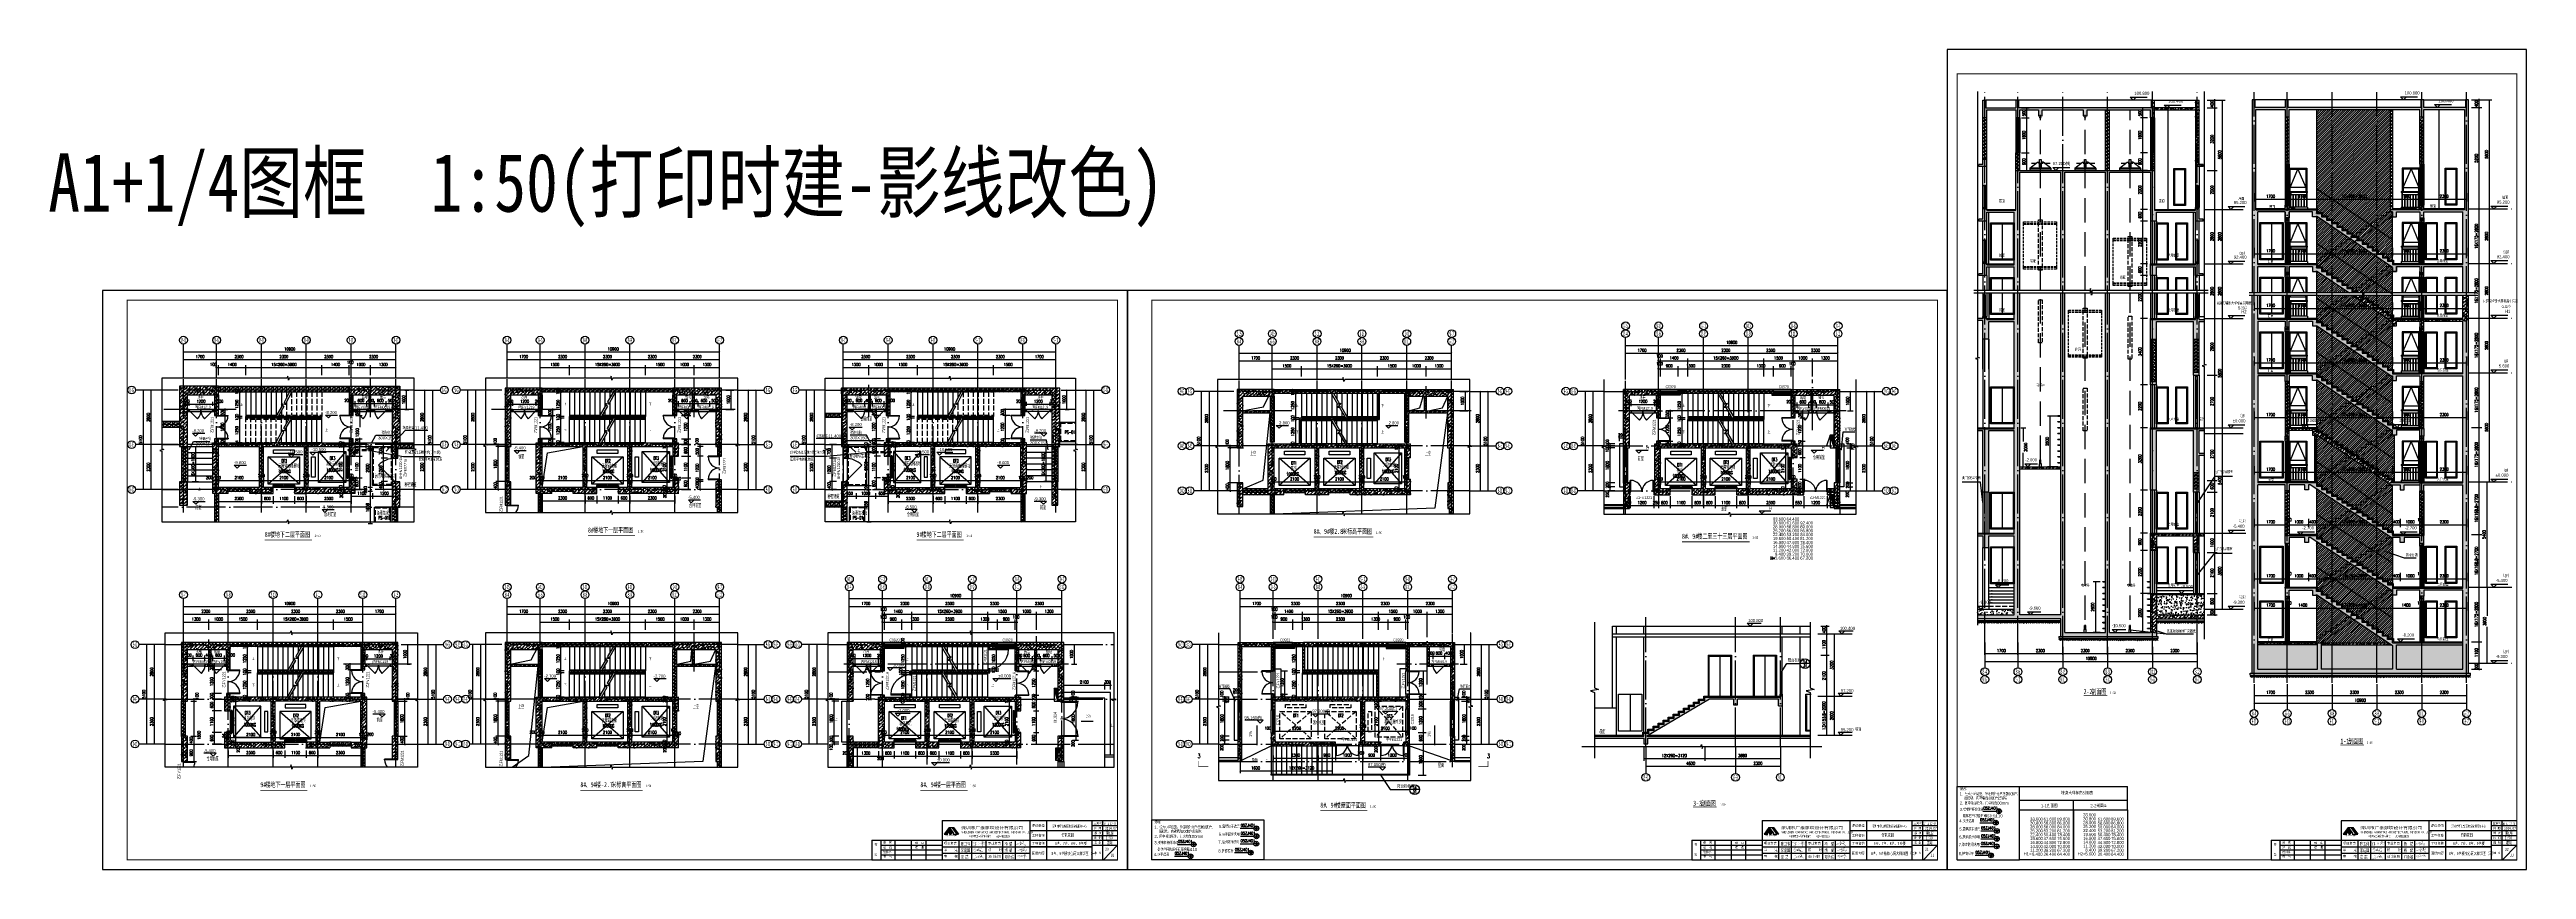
# Model space of a CAD drawing. Extents: x 718358 to 1668613, y -348838 to -159582.
# Drawn here: x 747185 to 874208, y -263294 to -221244 of the extents above; entities that cross this region are included whole.
import ezdxf
from ezdxf.enums import TextEntityAlignment as Align

# ---------------------------------------------------------------- set-up
doc = ezdxf.new("R2010")
doc.units = 0
doc.header["$LTSCALE"] = 1000
doc.linetypes.add('DASH', pattern=[0.35, 0.25, -0.1])
doc.linetypes.add('DOTE', pattern=[2.42, 2, -0.2, 0.02, -0.2])
for name, color, linetype in [('00-楼栋', 2, 'Continuous'), ('EQUIP_消防', 7, 'Continuous'), ('PUB_DIM', 73, 'Continuous'), ('PUB_TEXT', 10, 'Continuous'), ('VPIPE-消防', 234, 'Continuous'), ('WINDOW_TEXT', 7, 'Continuous'), ('停车位', 5, 'Continuous'), ('变更', 6, 'Continuous'), ('图层1', 1, 'Continuous'), ('地下室排水', 44, 'Continuous'), ('建-可见线', 7, 'Continuous'), ('建-图例填充', 251, 'Continuous'), ('建-图框', 4, 'Continuous'), ('建-墙体', 2, 'Continuous'), ('建-家具', 251, 'Continuous'), ('建-尺寸', 73, 'Continuous'), ('建-幕墙', 4, 'Continuous'), ('建-引出', 3, 'Continuous'), ('建-影线', 8, 'Continuous'), ('建-房间名', 7, 'Continuous'), ('建-柱子', 6, 'Continuous'), ('建-标高', 3, 'Continuous'), ('建-楼梯', 4, 'Continuous'), ('建-楼梯-扶手', 3, 'Continuous'), ('建-楼梯-护栏', 163, 'Continuous'), ('建-符号', 3, 'Continuous'), ('建-符号说明', 7, 'Continuous'), ('建-索引', 3, 'Continuous'), ('建-轴标', 3, 'Continuous'), ('建-轴网', 14, 'DOTE'), ('建-门', 4, 'Continuous'), ('建-门窗', 4, 'Continuous'), ('建-门窗-编号', 7, 'Continuous'), ('建-门窗剖', 4, 'Continuous'), ('建-阳台', 5, 'Continuous'), ('排水线', 41, 'Continuous'), ('立面中线', 7, 'Continuous'), ('粉刷层', 9, 'Continuous')]:
    doc.layers.add(name, color=color, linetype=linetype)
doc.layers.add('栏杆', color=30, linetype='Continuous', lineweight=9)
doc.styles.add('-宋体', font='', dxfattribs={"width": 0.8})
doc.styles.add('-黑体', font='simhei.ttf', dxfattribs={"width": 0.8})
doc.styles.add('_TCH_AXIS', font='gt宽度调整.shx', dxfattribs={"bigfont": 'gt国标汉字.shx'})
doc.styles.add('_TCH_DIM', font='gt单线西文.shx', dxfattribs={"width": 0.8, "bigfont": 'gt单线中文.shx'})
doc.styles.add('_TCH_LABEL', font='COMPLEX', dxfattribs={"bigfont": 'GBCBIG'})
doc.styles.add('_TCH_SPACE', font='gt单线西文.shx', dxfattribs={"width": 0.8, "height": 5, "bigfont": 'gt单线中文.shx'})
doc.styles.add('_TCH_WINDOW', font='gt单线西文.shx', dxfattribs={"height": 3.5, "bigfont": 'gt单线中文.shx'})
doc.styles.add('DIM_FONT', font='SIMPLEX.shx', dxfattribs={"width": 0.8, "bigfont": 'GBCBIG.shx'})
doc.styles.add('HT', font='simhei.ttf', dxfattribs={"width": 1.2})
doc.styles.add('单线字', font='', dxfattribs={"width": 0.7})
doc.styles.add('图框', font='')
doc.styles.add('黑体字', font='simhei.ttf', dxfattribs={"width": 0.7})
doc.styles.get('-宋体').set_extended_font_data('NSimSun')
doc.styles.get('单线字').set_extended_font_data('SimSun')
doc.styles.get('图框').set_extended_font_data('SimSun')
doc.dimstyles.new('DIMN50', dxfattribs={"dimscale": 0.5, "dimtxt": 300, "dimasz": 100, "dimexe": 250, "dimexo": 300, "dimgap": 150, "dimtad": 1, "dimdec": 0, "dimzin": 0, "dimdsep": 46, "dimtxsty": 'DIM_FONT', "dimblk": 'ARCHTICK', "dimcen": 0.09, "dimdle": 1, "dimclrt": 7, "dimazin": 2, "dimtfac": 1, "dimtdec": 0, "dimtix": 1, "dimtmove": 2, "dimatfit": 3, "dimldrblk": 'ARCHTICK', "dimfxl": 1, "dimtolj": 1, "dimtzin": 0, "dimarcsym": 0})
pattern_1 = [(45, (52704.99, 44570.81), (-56.126601, 56.126601), [])]
pattern_2 = [(45, (2910.124, 4529.55), (-56.126601, 56.126601), [])]
pattern_3 = [(50, (0, 0), (358.63009, -31.37607), [37.5, -412.5]), (355, (0, 0), (-69.37567, 376.09607), [30, -330]), (100.4514, (29.9, -2.6), (289.25469, 344.71977), [31.8701, -350.57106]), (46.1842, (0, 100), (533.62052, -82.7595), [56.25, -618.75]), (96.6356, (44.47, 93.1), (467.33135, 487.05894), [47.80514, -525.8565]), (351.1842, (0, 100), (467.33097, 487.0593), [45, -495]), (21, (50, 75), (298.45353, -201.30945), [37.5, -412.5]), (326, (50, 75), (121.65767, 362.57502), [30, -330]), (71.4514, (74.87, 58.22), (420.11131, 161.26525), [31.8701, -350.57106]), (37.5, (0, 0), (6.079928, 166.446927), [0, -326, 0, -335, 0, -331.25]), (7.5, (0, 0), (131.53477, 197.205856), [0, -191, 0, -318.5, 0, -126.25]), (327.5, (-111.5, 0), (266.911218, -11.277436), [0, -125, 0, -390, 0, -517.5]), (317.5, (-161.5, 0), (291.593085, 50.05249), [0, -162.5, 0, -259, 0, -367.5])]
pattern_4 = [(45, (0, 0), (-88.388348, 88.388348), []), (50, (0, 0), (358.63009, -31.37607), [37.5, -412.5]), (355, (0, 0), (-69.37567, 376.09607), [30, -330]), (100.4514, (29.9, -2.6), (289.25469, 344.71977), [31.8701, -350.57106]), (46.1842, (0, 100), (533.62052, -82.7595), [56.25, -618.75]), (96.6356, (44.47, 93.1), (467.33135, 487.05894), [47.80514, -525.8565]), (351.1842, (0, 100), (467.33097, 487.0593), [45, -495]), (21, (50, 75), (298.45353, -201.30945), [37.5, -412.5]), (326, (50, 75), (121.65767, 362.57502), [30, -330]), (71.4514, (74.87, 58.22), (420.11131, 161.26525), [31.8701, -350.57106]), (37.5, (0, 0), (6.079928, 166.446927), [0, -326, 0, -335, 0, -331.25]), (7.5, (0, 0), (131.53477, 197.205856), [0, -191, 0, -318.5, 0, -126.25]), (327.5, (-111.5, 0), (266.911218, -11.277436), [0, -125, 0, -390, 0, -517.5]), (317.5, (-161.5, 0), (291.593085, 50.05249), [0, -162.5, 0, -259, 0, -367.5])]
pattern_5 = [(0, (0, 0), (0, 175), []), (37.875, (200, 0), (-84.807639, 109.038328), []), (90, (200, 0), (-225, 1e-14), [])]

# ---------------------------------------------------------------- blocks, each defined once
blk = doc.blocks.new('dfd')
at = {"layer": '建-楼梯-护栏'}
for p, q in [((453696, 69668), (453696, 68576)), ((453711, 69546), (453711, 68576)), ((453731, 68576), (453731, 69546)), ((453746, 69665), (453746, 68576)), ((453691, 68576), (453681, 68561)), ((453681, 68561), (453681, 68541)), ((453681, 68561), (453761, 68561)), ((453761, 68541), (453681, 68541)), ((453691, 68576), (453751, 68576)), ((453696, 68561), (453696, 68541)), ((453696, 68556), (453696, 68551)), ((453696, 68546), (453696, 68541)), ((453701, 68557), (453701, 68541)), ((453706, 68554), (453706, 68541)), ((453711, 68552), (453711, 68541)), ((453716, 68551), (453716, 68541)), ((453721, 68551), (453721, 68541)), ((453726, 68551), (453726, 68541)), ((453731, 68552), (453731, 68541)), ((453736, 68554), (453736, 68541)), ((453741, 68557), (453741, 68541)), ((453746, 68561), (453746, 68541)), ((453746, 68556), (453746, 68551)), ((453746, 68546), (453746, 68541)), ((453751, 68576), (453761, 68561)), ((453761, 68561), (453761, 68541))]:
    blk.add_line(p, q, dxfattribs=at)
for points in [[(453711, 69556), (453731, 69556), (453731, 69536), (453711, 69536)], [(453739, 68481), (453751, 68481), (453751, 68541), (453691, 68541), (453691, 68481), (453704, 68481), (453704, 68486), (453696, 68486), (453696, 68536), (453746, 68536), (453746, 68486), (453739, 68486)]]:
    blk.add_lwpolyline(points, close=True, dxfattribs=at)
for radius in [35, 32]:
    blk.add_circle((453723, 69691), radius, dxfattribs=at)
blk = doc.blocks.new('JHJJKJKHGJGFH')
at = {"layer": '建-可见线'}
for p, q in [((810282, -292892), (809382, -292892)), ((809382, -292892), (809382, -292992)), ((810282, -292892), (810282, -292992))]:
    blk.add_line(p, q, dxfattribs=at)
blk.add_lwpolyline([(809332, -292092), (809332, -290892), (810232, -290892), (810232, -292092)], dxfattribs=at)
at = {"layer": '建-楼梯', "ltscale": 0.3}
blk.add_line((810182, -291892), (809382, -291892), dxfattribs=at)
for points in [[(809382, -292092), (809382, -290942), (810182, -290942), (810182, -292092)], [(810182, -291892), (809782, -290942), (809382, -291892)]]:
    blk.add_lwpolyline(points, dxfattribs=at)
at = {"layer": '栏杆'}
for p, q in [((810282, -292092), (809332, -292092)), ((809332, -292142), (810282, -292142)), ((810282, -292142), (810282, -292092)), ((810222, -292242), (809412, -292242)), ((810222, -292272), (809412, -292272))]:
    blk.add_line(p, q, dxfattribs=at)
for points in [[(809382, -292142), (809382, -292892)], [(809412, -292142), (809412, -292892)], [(810222, -292142), (810222, -292892)], [(810252, -292142), (810252, -292892)], [(809522, -292272), (809522, -292892)], [(809552, -292272), (809552, -292892)], [(809662, -292272), (809662, -292892)], [(809692, -292272), (809692, -292892)], [(809802, -292272), (809802, -292892)], [(809832, -292272), (809832, -292892)], [(809942, -292272), (809942, -292892)], [(809972, -292272), (809972, -292892)], [(810082, -292272), (810082, -292892)], [(810112, -292272), (810112, -292892)]]:
    blk.add_lwpolyline(points, dxfattribs=at)
blk = doc.blocks.new('ghgdfsdsa')
at = {"layer": '建-楼梯-护栏'}
for p, q in [((915645, -350305), (915645, -351430)), ((915660, -350490), (915660, -351280)), ((915680, -351280), (915680, -350490)), ((915695, -350305), (915695, -351430)), ((915640, -351430), (915630, -351445)), ((915630, -351445), (915630, -351465)), ((915630, -351445), (915710, -351445)), ((915710, -351465), (915630, -351465)), ((915640, -351430), (915700, -351430)), ((915645, -351445), (915645, -351465)), ((915645, -351450), (915645, -351455)), ((915645, -351460), (915645, -351465)), ((915650, -351449), (915650, -351465)), ((915655, -351452), (915655, -351465)), ((915680, -351260), (915660, -351260)), ((915680, -351280), (915660, -351280)), ((915660, -351454), (915660, -351465)), ((915665, -351455), (915665, -351465)), ((915670, -351455), (915670, -351465)), ((915675, -351455), (915675, -351465)), ((915680, -351454), (915680, -351465)), ((915685, -351452), (915685, -351465)), ((915690, -351449), (915690, -351465)), ((915695, -351445), (915695, -351465)), ((915695, -351450), (915695, -351455)), ((915695, -351460), (915695, -351465)), ((915700, -351430), (915710, -351445)), ((915710, -351445), (915710, -351465))]:
    blk.add_line(p, q, dxfattribs=at)
for points in [[(915660, -350480), (915680, -350480), (915680, -350500), (915660, -350500)], [(915687, -351525), (915700, -351525), (915700, -351465), (915640, -351465), (915640, -351525), (915652, -351525), (915652, -351520), (915645, -351520), (915645, -351470), (915695, -351470), (915695, -351520), (915687, -351520)]]:
    blk.add_lwpolyline(points, close=True, dxfattribs=at)
for radius in [25, 22]:
    blk.add_circle((915670, -350305), radius, dxfattribs=at)
blk = doc.blocks.new('$TwtSys$00000434')
for p, q in [((-0.5, 0.5), (-0.5, -0.5)), ((-0.5, -0.5), (0.5, 0.5)), ((0.5, 0.5), (-0.5, 0.5)), ((0.5, -0.5), (0.5, 0.5)), ((-0.5, -0.5), (0.5, -0.5))]:
    blk.add_line(p, q)
blk.add_solid([(0.5, -0.5), (0.5, 0.5), (-0.5, -0.5)])
blk = doc.blocks.new('A$C25EF175E')
at = {"layer": 'VPIPE-消防', "color": 234, "xscale": -650, "yscale": 200, "zscale": 650, "rotation": 180}
blk.add_blockref('$TwtSys$00000434', (325, 100), dxfattribs=at)
blk = doc.blocks.new('hghgdgf')
at = {"layer": '建-楼梯'}
for p, q in [((768963, -238756), (771201, -238756)), ((768963, -238756), (768963, -239946)), ((769223, -238756), (769223, -239946)), ((769483, -238756), (769483, -239946)), ((769743, -238756), (769743, -239946)), ((770003, -238756), (770003, -239946)), ((770263, -238756), (770263, -239946)), ((770523, -238756), (770523, -239946)), ((770783, -238756), (770783, -239371)), ((771201, -238756), (770921, -239292)), ((771317, -238756), (770994, -239365)), ((771043, -238756), (771043, -239081)), ((768963, -239946), (768963, -240006)), ((768963, -239946), (770543, -239946)), ((768963, -239946), (768963, -240006)), ((768963, -240006), (770509, -240006)), ((768963, -240006), (770509, -240006)), ((770841, -239430), (770509, -240006)), ((770914, -239503), (770624, -240006)), ((771047, -239418), (770782, -239371)), ((770782, -239371), (770914, -239503)), ((770783, -239372), (770783, -239531)), ((770921, -239292), (771047, -239418)), ((771043, -239281), (771043, -239413)), ((770509, -241356), (770831, -240747)), ((770624, -241356), (770904, -240821)), ((770904, -240821), (770778, -240694)), ((770778, -240694), (771043, -240741)), ((770783, -240831), (770783, -240699)), ((770783, -241356), (770783, -241081)), ((770911, -240609), (771201, -240106)), ((771043, -240741), (770911, -240609)), ((770984, -240682), (771317, -240106)), ((771043, -240741), (771043, -240581)), ((771043, -241356), (771043, -240741)), ((772863, -240166), (771282, -240166)), ((771303, -241356), (771303, -240166)), ((772863, -240106), (771317, -240106)), ((772863, -240106), (771317, -240106)), ((771563, -241356), (771563, -240166)), ((771823, -241356), (771823, -240166)), ((772083, -241356), (772083, -240166)), ((772343, -241356), (772343, -240166)), ((772603, -241356), (772603, -240166)), ((772863, -240166), (772863, -240106)), ((772863, -240166), (772863, -240106)), ((772863, -241356), (772863, -240166)), ((772863, -241356), (770624, -241356))]:
    blk.add_line(p, q, dxfattribs=at)
at = {"layer": '建-楼梯', "linetype": 'DASH'}
for p, q in [((771303, -238781), (771303, -239946)), ((771317, -238756), (772863, -238756)), ((771563, -238756), (771563, -239946)), ((771823, -238756), (771823, -239946)), ((772083, -238756), (772083, -239946)), ((772343, -238756), (772343, -239946)), ((772603, -238756), (772603, -239946)), ((772863, -238756), (772863, -239946)), ((770624, -240006), (772863, -240006)), ((770624, -240006), (772863, -240006)), ((770659, -239946), (772863, -239946)), ((770783, -239731), (770783, -239946)), ((771043, -239421), (771043, -239946)), ((772863, -239946), (772863, -240006)), ((772863, -239946), (772863, -240006)), ((771201, -240106), (768963, -240106)), ((768963, -240166), (768963, -240106)), ((771201, -240106), (768963, -240106)), ((768963, -240166), (768963, -240106)), ((768963, -241356), (768963, -240166)), ((771167, -240166), (768963, -240166)), ((769223, -241356), (769223, -240166)), ((769483, -241356), (769483, -240166)), ((769743, -241356), (769743, -240166)), ((770003, -241356), (770003, -240166)), ((770263, -241356), (770263, -240166)), ((770523, -241332), (770523, -240166)), ((770783, -240692), (770783, -240166)), ((771043, -240381), (771043, -240166)), ((770509, -241356), (768963, -241356))]:
    blk.add_line(p, q, dxfattribs=at)
at = {"layer": '建-符号'}
for points in [[(768833, -239406, 0, 0, 0), (770633, -239406, 40, 0, 0), (770783, -239406, 0, 0, 0)], [(772993, -240706, 0, 0, 0), (771193, -240706, 40, 0, 0), (771043, -240706, 0, 0, 0)]]:
    blk.add_lwpolyline(points, format="xyseb", dxfattribs=at)
at = {"layer": '建-符号说明', "style": '_TCH_DIM', "width": 0.8}
for p in [(768681, -239481), (773038, -240781)]:
    blk.add_text('上', height=123, dxfattribs=at).set_placement(p)
blk = doc.blocks.new('消火栓箱')
at = {"layer": 'EQUIP_消防'}
blk.add_line((367123, -47604), (366574, -47793), dxfattribs=at)
at = {"layer": 'EQUIP_消防', "color": 234, "xscale": -650, "yscale": 200, "zscale": 650, "rotation": 179.9999999999997}
blk.add_blockref('$TwtSys$00000434', (366798, -47504), dxfattribs=at)
blk = doc.blocks.new('A$C481F2628')
at = {"layer": 'PUB_DIM'}
for p, q in [((1324, 2578), (2022, 2578)), ((1324, 2578), (1324, 2578)), ((2272, 2578), (2022, 2578)), ((1165, 1983), (1863, 1983)), ((1165, 1983), (1165, 1983)), ((1212, 1560), (1911, 1560)), ((1212, 1560), (1212, 1560)), ((2113, 1983), (1863, 1983)), ((2161, 1560), (1911, 1560)), ((920, 312), (1617, 312)), ((920, 312), (920, 312)), ((1207, 770), (1905, 770)), ((1207, 770), (1207, 770)), ((1218, 1154), (1915, 1154)), ((1218, 1154), (1218, 1154)), ((1867, 312), (1617, 312)), ((2155, 770), (1905, 770)), ((2165, 1154), (1915, 1154))]:
    blk.add_line(p, q, dxfattribs=at)
for centre, radius in [((1324, 2578), 0), ((2147, 2578), 125), ((1165, 1983), 0), ((1212, 1560), 0), ((1988, 1983), 125), ((2036, 1560), 125), ((2040, 1154), 125), ((920, 312), 0), ((1207, 770), 0), ((1218, 1154), 0), ((1742, 312), 125), ((2030, 770), 125)]:
    blk.add_circle(centre, radius, dxfattribs=at)
at = {"layer": '粉刷层'}
for p, q in [((0, 3843), (3200, 3843)), ((0, 86), (0, 3843)), ((3200, 86), (3200, 3843)), ((0, 86), (3200, 86))]:
    blk.add_line(p, q, dxfattribs=at)
at = {"layer": 'PUB_TEXT', "style": '_TCH_LABEL', "width": 0.705882}
for p in [(1345, 2654), (1185, 2058), (1233, 1635), (1238, 1229), (940, 388), (1227, 845)]:
    blk.add_text('05ZJ401', height=148.8, dxfattribs=at).set_placement(p)
at = {"layer": 'PUB_TEXT', "style": '_TCH_LABEL'}
for s, width, p, p2 in [('Y', 1.381579, (2097, 2588), (2197, 2588)), ('11', 1.09375, (2097, 2488), (2197, 2488)), ('28', 0.772059, (1938, 1892), (2038, 1892)), ('13', 0.905172, (1938, 1993), (2038, 1993)), ('27', 0.772059, (1986, 1469), (2086, 1469)), ('1', 2.916667, (1986, 1570), (2086, 1570)), ('2B', 0.709459, (1692, 322), (1793, 322)), ('26', 0.772059, (1692, 222), (1793, 222)), ('30', 0.795455, (1979, 679), (2080, 679)), ('7', 1.875, (1979, 780), (2080, 780)), ('29', 0.772059, (1990, 1063), (2090, 1063)), ('7', 1.875, (1990, 1164), (2090, 1164))]:
    blk.add_text(s, height=80.5, dxfattribs=dict(at, width=width)).set_placement(p, p2, align=Align.FIT)
at = {"layer": '建-房间名', "style": '_TCH_DIM'}
for s, height, width, p in [('说明：', 143.3, 0.8, (133, 3647)), ('3.', 157.5, 0.888889, (135, 2587)), ('1.', 157.5, 0.888889, (132, 3387)), ('2.', 157.5, 0.888889, (139, 2909)), ('楼梯栏杆做法详', 143.3, 0.8, (308, 2587)), ('砼砌块，内隔墙为', 143.3, 0.8, (380, 3165)), ('柱大小详结施，除注明外分户墙为', 143.31, 0.8, (392, 3387)), ('图中除注明外，门垛均为', 143.31, 0.8, (398, 2909)), ('100', 157.5, 0.888889, (1500, 3165)), ('加气砼砌块', 143.3, 0.8, (1820, 3165)), ('100mm', 157.5, 0.888889, (1938, 2909)), ('200', 157.5, 0.888889, (2492, 3387)), ('加气', 143.3, 0.8, (2812, 3387)), ('6.', 157.5, 0.888889, (106, 1174)), ('4.', 157.5, 0.888889, (117, 2000)), ('5.', 157.5, 0.888889, (116, 1578)), ('扶手起步选用', 143.3, 0.8, (279, 1174)), ('扶手选用', 143.3, 0.8, (290, 2000)), ('靠墙扶手选用', 143.3, 0.8, (290, 1578)), ('楼梯栏杆的竖杆间距净宽≤', 143.31, 0.8, (300, 2257)), ('110', 157.5, 0.888889, (1980, 2257)), ('7.', 157.5, 0.888889, (84, 781)), ('8.', 157.5, 0.888889, (88, 319)), ('踏步防滑选用', 143.3, 0.8, (257, 781)), ('护窗栏杆', 143.3, 0.8, (262, 319))]:
    blk.add_text(s, height=height, dxfattribs=dict(at, width=width)).set_placement(p)
blk = doc.blocks.new('gffdfd')
at = {"layer": 'PUB_DIM'}
for p, q in [((882874, -200684), (883571, -200684)), ((882874, -200684), (882874, -200684)), ((882879, -199894), (883577, -199894)), ((882879, -199894), (882879, -199894)), ((882884, -200300), (883582, -200300)), ((882884, -200300), (882884, -200300)), ((883821, -200684), (883571, -200684)), ((883827, -199894), (883577, -199894)), ((883832, -200300), (883582, -200300)), ((879501, -201327), (880200, -201327)), ((879501, -201327), (879501, -201327)), ((879661, -200719), (880359, -200719)), ((879661, -200719), (879661, -200719)), ((880450, -201327), (880200, -201327)), ((880609, -200719), (880359, -200719)), ((882587, -201141), (883284, -201141)), ((882587, -201141), (882587, -201141)), ((883534, -201141), (883284, -201141))]:
    blk.add_line(p, q, dxfattribs=at)
for centre, radius in [((880484, -200719), 125), ((882874, -200684), 0), ((882879, -199894), 0), ((882884, -200300), 0), ((883696, -200684), 125), ((883702, -199894), 125), ((883707, -200300), 125), ((879501, -201327), 0), ((879661, -200719), 0), ((880325, -201327), 125), ((882587, -201141), 0), ((883409, -201141), 125)]:
    blk.add_circle(centre, radius, dxfattribs=at)
at = {"layer": '建-符号说明'}
blk.add_lwpolyline([(878337, -199455), (884078, -199455), (884078, -201504), (878337, -201504)], close=True, dxfattribs=at)
at = {"layer": '粉刷层'}
blk.add_line((878337, -199455), (881537, -199455), dxfattribs=at)
at = {"layer": 'PUB_TEXT', "style": '_TCH_LABEL', "width": 0.705882}
for p in [(879682, -200643), (882894, -200608), (882900, -199818), (882904, -200224), (879522, -201251), (882606, -201066)]:
    blk.add_text('05ZJ401', height=148.8, dxfattribs=at).set_placement(p)
at = {"layer": 'PUB_TEXT', "style": '_TCH_LABEL'}
for s, width, p, p2 in [('Y', 1.381579, (880434, -200709), (880534, -200709)), ('30', 0.795455, (883646, -200774), (883746, -200774)), ('27', 0.772059, (883652, -199984), (883753, -199984)), ('7', 1.875, (883646, -200673), (883746, -200673)), ('29', 0.772059, (883656, -200390), (883757, -200390)), ('7', 1.875, (883656, -200290), (883757, -200290)), ('1', 2.916667, (883652, -199883), (883753, -199883)), ('28', 0.772059, (880275, -201418), (880375, -201418)), ('13', 0.905172, (880275, -201317), (880375, -201317)), ('11', 1.09375, (880434, -200809), (880534, -200809)), ('2B', 0.709459, (883359, -201131), (883459, -201131)), ('26', 0.772059, (883359, -201232), (883459, -201232))]:
    blk.add_text(s, height=80.5, dxfattribs=dict(at, width=width)).set_placement(p, p2, align=Align.FIT)
at = {"layer": '建-房间名', "style": '_TCH_DIM'}
for s, height, width, p in [('说明：', 143.3, 0.8, (878470, -199650)), ('3.', 157.5, 0.888889, (878472, -200710)), ('1.', 157.5, 0.888889, (878469, -199910)), ('2.', 157.5, 0.888889, (878476, -200388)), ('楼梯栏杆做法详', 143.3, 0.8, (878645, -200710)), ('砼砌块，内隔墙为', 143.3, 0.8, (878716, -200132)), ('柱大小详结施，除注明外分户墙为', 143.31, 0.8, (878728, -199910)), ('图中除注明外，门垛均为', 143.31, 0.8, (878735, -200388)), ('100', 157.5, 0.888889, (879836, -200132)), ('加气砼砌块', 143.3, 0.8, (880156, -200132)), ('100mm', 157.5, 0.888889, (880275, -200388)), ('200', 157.5, 0.888889, (880828, -199910)), ('加气', 143.3, 0.8, (881148, -199910)), ('7.', 157.5, 0.888889, (881750, -200673)), ('6.', 157.5, 0.888889, (881772, -200279)), ('5.', 157.5, 0.888889, (881783, -199876)), ('踏步防滑选用', 143.3, 0.8, (881923, -200673)), ('扶手起步选用', 143.3, 0.8, (881945, -200279)), ('靠墙扶手选用', 143.3, 0.8, (881956, -199876)), ('4.', 157.5, 0.888889, (878454, -201309)), ('扶手选用', 143.3, 0.8, (878627, -201309)), ('楼梯栏杆的竖杆间距净宽≤', 143.31, 0.8, (878631, -201056)), ('110', 157.5, 0.888889, (880311, -201056)), ('8.', 157.5, 0.888889, (881755, -201134)), ('护窗栏杆', 143.3, 0.8, (881928, -201134))]:
    blk.add_text(s, height=height, dxfattribs=dict(at, width=width)).set_placement(p)
blk = doc.blocks.new('_ArchTick')
at = {"color": 0, "linetype": 'ByBlock', "const_width": 0.4}
blk.add_lwpolyline([(-0.5, -0.5), (0.5, 0.5)], dxfattribs=at)
blk = doc.blocks.new('*D580')
at = {"layer": 'Defpoints', "color": 0, "transparency": 16777216}
for p in [(799437, -251762), (799437, -252762), (799744, -251762)]:
    blk.add_point(p, dxfattribs=at)
at = {"layer": '建-尺寸', "color": 0, "lineweight": -2, "transparency": 16777216}
for p, q in [((799587, -251762), (799869, -251762)), ((799587, -252762), (799869, -252762)), ((799744, -252763), (799744, -251762))]:
    blk.add_line(p, q, dxfattribs=at)
at = {"layer": '建-尺寸', "color": 0, "lineweight": -2, "transparency": 16777216, "xscale": 50, "yscale": 50, "zscale": 50}
for p, rotation in [((799744, -251762), 90), ((799744, -252762), 270)]:
    blk.add_blockref('_ArchTick', p, dxfattribs=dict(at, rotation=rotation))
at = {"layer": '建-尺寸', "color": 7, "transparency": 16777216, "insert": (799594, -252262), "char_height": 150, "attachment_point": 5, "rotation": 90, "style": 'DIM_FONT'}
blk.add_mtext('\\A1;1000', dxfattribs=at)
blk = doc.blocks.new('*D581')
at = {"layer": 'Defpoints', "color": 0, "transparency": 16777216}
for p in [(799498, -256463), (799830, -256463), (799498, -256662)]:
    blk.add_point(p, dxfattribs=at)
at = {"layer": '建-尺寸', "color": 0, "lineweight": -2, "transparency": 16777216}
for p, q in [((799648, -256463), (799955, -256463)), ((799830, -256663), (799830, -256462)), ((799648, -256662), (799955, -256662))]:
    blk.add_line(p, q, dxfattribs=at)
at = {"layer": '建-尺寸', "color": 0, "lineweight": -2, "transparency": 16777216, "xscale": 50, "yscale": 50, "zscale": 50}
for p, rotation in [((799830, -256463), 90), ((799830, -256662), 270)]:
    blk.add_blockref('_ArchTick', p, dxfattribs=dict(at, rotation=rotation))
at = {"layer": '建-尺寸', "color": 7, "transparency": 16777216, "insert": (799675, -256836), "char_height": 150, "attachment_point": 5, "rotation": 90, "style": 'DIM_FONT'}
blk.add_mtext('\\A1;200', dxfattribs=at)
blk = doc.blocks.new('*D582')
at = {"layer": 'Defpoints', "color": 0, "transparency": 16777216}
for p in [(799498, -254662), (799830, -254662), (799498, -256463)]:
    blk.add_point(p, dxfattribs=at)
at = {"layer": '建-尺寸', "color": 0, "lineweight": -2, "transparency": 16777216}
for p, q in [((799648, -254662), (799955, -254662)), ((799830, -256463), (799830, -254662)), ((799648, -256463), (799955, -256463))]:
    blk.add_line(p, q, dxfattribs=at)
at = {"layer": '建-尺寸', "color": 0, "lineweight": -2, "transparency": 16777216, "xscale": 50, "yscale": 50, "zscale": 50}
for p, rotation in [((799830, -254662), 90), ((799830, -256463), 270)]:
    blk.add_blockref('_ArchTick', p, dxfattribs=dict(at, rotation=rotation))
at = {"layer": '建-尺寸', "color": 7, "transparency": 16777216, "insert": (799680, -255563), "char_height": 150, "attachment_point": 5, "rotation": 90, "style": 'DIM_FONT'}
blk.add_mtext('\\A1;1800', dxfattribs=at)
blk = doc.blocks.new('*D583')
at = {"layer": 'Defpoints', "color": 0, "transparency": 16777216}
for p in [(799498, -254562), (799498, -254662), (799830, -254562)]:
    blk.add_point(p, dxfattribs=at)
at = {"layer": '建-尺寸', "color": 0, "lineweight": -2, "transparency": 16777216}
for p, q in [((799648, -254562), (799955, -254562)), ((799648, -254662), (799955, -254662)), ((799830, -254562), (799830, -254512)), ((799830, -254662), (799830, -254562)), ((799830, -254662), (799830, -254712))]:
    blk.add_line(p, q, dxfattribs=at)
at = {"layer": '建-尺寸', "color": 0, "lineweight": -2, "transparency": 16777216, "xscale": 50, "yscale": 50, "zscale": 50}
for p, rotation in [((799830, -254562), 270), ((799830, -254662), 90)]:
    blk.add_blockref('_ArchTick', p, dxfattribs=dict(at, rotation=rotation))
at = {"layer": '建-尺寸', "color": 7, "transparency": 16777216, "insert": (799573, -254612), "char_height": 150, "attachment_point": 5, "rotation": 90, "style": 'DIM_FONT'}
blk.add_mtext('\\A1;100', dxfattribs=at)
blk = doc.blocks.new('*D584')
at = {"layer": 'Defpoints', "color": 0, "transparency": 16777216}
for p in [(799498, -254462), (799498, -254562), (799830, -254462)]:
    blk.add_point(p, dxfattribs=at)
at = {"layer": '建-尺寸', "color": 0, "lineweight": -2, "transparency": 16777216}
for p, q in [((799648, -254462), (799955, -254462)), ((799648, -254562), (799955, -254562)), ((799830, -254462), (799830, -254412)), ((799830, -254562), (799830, -254462)), ((799830, -254562), (799830, -254612))]:
    blk.add_line(p, q, dxfattribs=at)
at = {"layer": '建-尺寸', "color": 0, "lineweight": -2, "transparency": 16777216, "xscale": 50, "yscale": 50, "zscale": 50}
for p, rotation in [((799830, -254462), 270), ((799830, -254562), 90)]:
    blk.add_blockref('_ArchTick', p, dxfattribs=dict(at, rotation=rotation))
at = {"layer": '建-尺寸', "color": 7, "transparency": 16777216, "insert": (799675, -254296), "char_height": 150, "attachment_point": 5, "rotation": 90, "style": 'DIM_FONT'}
blk.add_mtext('\\A1;100', dxfattribs=at)
blk = doc.blocks.new('*D585')
at = {"layer": 'Defpoints', "color": 0, "transparency": 16777216}
for p in [(787421, -256763), (787809, -256763), (787809, -256862)]:
    blk.add_point(p, dxfattribs=at)
at = {"layer": '建-尺寸', "color": 0, "lineweight": -2, "transparency": 16777216}
for p, q in [((787659, -256763), (787296, -256763)), ((787659, -256862), (787296, -256862)), ((787421, -256763), (787421, -256713)), ((787421, -256862), (787421, -256763)), ((787421, -256862), (787421, -256912))]:
    blk.add_line(p, q, dxfattribs=at)
at = {"layer": '建-尺寸', "color": 0, "lineweight": -2, "transparency": 16777216, "xscale": 50, "yscale": 50, "zscale": 50}
for p, rotation in [((787421, -256763), 270), ((787421, -256862), 90)]:
    blk.add_blockref('_ArchTick', p, dxfattribs=dict(at, rotation=rotation))
at = {"layer": '建-尺寸', "color": 7, "transparency": 16777216, "insert": (787266, -257029), "char_height": 150, "attachment_point": 5, "rotation": 90, "style": 'DIM_FONT'}
blk.add_mtext('\\A1;100', dxfattribs=at)
blk = doc.blocks.new('*D586')
at = {"layer": 'Defpoints', "color": 0, "transparency": 16777216}
for p in [(787421, -256463), (787809, -256463), (787809, -256763)]:
    blk.add_point(p, dxfattribs=at)
at = {"layer": '建-尺寸', "color": 0, "lineweight": -2, "transparency": 16777216}
for p, q in [((787659, -256463), (787296, -256463)), ((787421, -256463), (787421, -256413)), ((787421, -256763), (787421, -256463)), ((787659, -256763), (787296, -256763)), ((787421, -256763), (787421, -256813))]:
    blk.add_line(p, q, dxfattribs=at)
at = {"layer": '建-尺寸', "color": 0, "lineweight": -2, "transparency": 16777216, "xscale": 50, "yscale": 50, "zscale": 50}
for p, rotation in [((787421, -256463), 270), ((787421, -256763), 90)]:
    blk.add_blockref('_ArchTick', p, dxfattribs=dict(at, rotation=rotation))
at = {"layer": '建-尺寸', "color": 7, "transparency": 16777216, "insert": (787271, -256613), "char_height": 150, "attachment_point": 5, "rotation": 90, "style": 'DIM_FONT'}
blk.add_mtext('\\A1;300', dxfattribs=at)
blk = doc.blocks.new('*D587')
at = {"layer": 'Defpoints', "color": 0, "transparency": 16777216}
for p in [(787421, -254662), (787809, -254662), (787809, -256463)]:
    blk.add_point(p, dxfattribs=at)
at = {"layer": '建-尺寸', "color": 0, "lineweight": -2, "transparency": 16777216}
for p, q in [((787659, -254662), (787296, -254662)), ((787421, -256463), (787421, -254662)), ((787659, -256463), (787296, -256463))]:
    blk.add_line(p, q, dxfattribs=at)
at = {"layer": '建-尺寸', "color": 0, "lineweight": -2, "transparency": 16777216, "xscale": 50, "yscale": 50, "zscale": 50}
for p, rotation in [((787421, -254662), 90), ((787421, -256463), 270)]:
    blk.add_blockref('_ArchTick', p, dxfattribs=dict(at, rotation=rotation))
at = {"layer": '建-尺寸', "color": 7, "transparency": 16777216, "insert": (787271, -255563), "char_height": 150, "attachment_point": 5, "rotation": 90, "style": 'DIM_FONT'}
blk.add_mtext('\\A1;1800', dxfattribs=at)
blk = doc.blocks.new('*D588')
at = {"layer": 'Defpoints', "color": 0, "transparency": 16777216}
for p in [(787421, -254562), (787809, -254562), (787809, -254662)]:
    blk.add_point(p, dxfattribs=at)
at = {"layer": '建-尺寸', "color": 0, "lineweight": -2, "transparency": 16777216}
for p, q in [((787659, -254562), (787296, -254562)), ((787659, -254662), (787296, -254662)), ((787421, -254562), (787421, -254512)), ((787421, -254662), (787421, -254562)), ((787421, -254662), (787421, -254712))]:
    blk.add_line(p, q, dxfattribs=at)
at = {"layer": '建-尺寸', "color": 0, "lineweight": -2, "transparency": 16777216, "xscale": 50, "yscale": 50, "zscale": 50}
for p, rotation in [((787421, -254562), 270), ((787421, -254662), 90)]:
    blk.add_blockref('_ArchTick', p, dxfattribs=dict(at, rotation=rotation))
at = {"layer": '建-尺寸', "color": 7, "transparency": 16777216, "insert": (787266, -254396), "char_height": 150, "attachment_point": 5, "rotation": 90, "style": 'DIM_FONT'}
blk.add_mtext('\\A1;100', dxfattribs=at)
blk = doc.blocks.new('*D589')
at = {"layer": 'Defpoints', "color": 0, "transparency": 16777216}
for p in [(789898, -256131), (789998, -256131), (789998, -256408)]:
    blk.add_point(p, dxfattribs=at)
at = {"layer": '建-尺寸', "color": 0, "lineweight": -2, "transparency": 16777216}
for p, q in [((789898, -256408), (789848, -256408)), ((789898, -256281), (789898, -256533)), ((789898, -256408), (789998, -256408)), ((789998, -256281), (789998, -256533)), ((789998, -256408), (790048, -256408))]:
    blk.add_line(p, q, dxfattribs=at)
at = {"layer": '建-尺寸', "color": 0, "lineweight": -2, "transparency": 16777216, "xscale": 50, "yscale": 50, "zscale": 50}
blk.add_blockref('_ArchTick', (789898, -256408), dxfattribs=at)
at = {"layer": '建-尺寸', "color": 0, "lineweight": -2, "transparency": 16777216, "xscale": 50, "yscale": 50, "zscale": 50, "rotation": 180}
blk.add_blockref('_ArchTick', (789998, -256408), dxfattribs=at)
at = {"layer": '建-尺寸', "color": 7, "transparency": 16777216, "insert": (789948, -256258), "char_height": 150, "attachment_point": 5, "style": 'DIM_FONT'}
blk.add_mtext('\\A1;100', dxfattribs=at)
blk = doc.blocks.new('*D590')
at = {"layer": 'Defpoints', "color": 0, "transparency": 16777216}
for p in [(789998, -256131), (792098, -256131), (792098, -256408)]:
    blk.add_point(p, dxfattribs=at)
at = {"layer": '建-尺寸', "color": 0, "lineweight": -2, "transparency": 16777216}
for p, q in [((789997, -256408), (792098, -256408)), ((789998, -256281), (789998, -256533)), ((792098, -256281), (792098, -256533))]:
    blk.add_line(p, q, dxfattribs=at)
at = {"layer": '建-尺寸', "color": 0, "lineweight": -2, "transparency": 16777216, "xscale": 50, "yscale": 50, "zscale": 50, "rotation": 180}
blk.add_blockref('_ArchTick', (789998, -256408), dxfattribs=at)
at = {"layer": '建-尺寸', "color": 0, "lineweight": -2, "transparency": 16777216, "xscale": 50, "yscale": 50, "zscale": 50}
blk.add_blockref('_ArchTick', (792098, -256408), dxfattribs=at)
at = {"layer": '建-尺寸', "color": 7, "transparency": 16777216, "insert": (791048, -256258), "char_height": 150, "attachment_point": 5, "style": 'DIM_FONT'}
blk.add_mtext('\\A1;2100', dxfattribs=at)
blk = doc.blocks.new('*D591')
at = {"layer": 'Defpoints', "color": 0, "transparency": 16777216}
for p in [(792098, -256131), (792298, -256131), (792298, -256408)]:
    blk.add_point(p, dxfattribs=at)
at = {"layer": '建-尺寸', "color": 0, "lineweight": -2, "transparency": 16777216}
for p, q in [((792097, -256408), (792298, -256408)), ((792098, -256281), (792098, -256533)), ((792298, -256281), (792298, -256533))]:
    blk.add_line(p, q, dxfattribs=at)
at = {"layer": '建-尺寸', "color": 0, "lineweight": -2, "transparency": 16777216, "xscale": 50, "yscale": 50, "zscale": 50, "rotation": 180}
blk.add_blockref('_ArchTick', (792098, -256408), dxfattribs=at)
at = {"layer": '建-尺寸', "color": 0, "lineweight": -2, "transparency": 16777216, "xscale": 50, "yscale": 50, "zscale": 50}
blk.add_blockref('_ArchTick', (792298, -256408), dxfattribs=at)
at = {"layer": '建-尺寸', "color": 7, "transparency": 16777216, "insert": (792198, -256150), "char_height": 150, "attachment_point": 5, "style": 'DIM_FONT'}
blk.add_mtext('\\A1;200', dxfattribs=at)
blk = doc.blocks.new('*D592')
at = {"layer": 'Defpoints', "color": 0, "transparency": 16777216}
for p in [(792298, -256131), (794398, -256131), (794398, -256408)]:
    blk.add_point(p, dxfattribs=at)
at = {"layer": '建-尺寸', "color": 0, "lineweight": -2, "transparency": 16777216}
for p, q in [((792297, -256408), (794398, -256408)), ((792298, -256281), (792298, -256533)), ((794398, -256281), (794398, -256533))]:
    blk.add_line(p, q, dxfattribs=at)
at = {"layer": '建-尺寸', "color": 0, "lineweight": -2, "transparency": 16777216, "xscale": 50, "yscale": 50, "zscale": 50, "rotation": 180}
blk.add_blockref('_ArchTick', (792298, -256408), dxfattribs=at)
at = {"layer": '建-尺寸', "color": 0, "lineweight": -2, "transparency": 16777216, "xscale": 50, "yscale": 50, "zscale": 50}
blk.add_blockref('_ArchTick', (794398, -256408), dxfattribs=at)
at = {"layer": '建-尺寸', "color": 7, "transparency": 16777216, "insert": (793348, -256258), "char_height": 150, "attachment_point": 5, "style": 'DIM_FONT'}
blk.add_mtext('\\A1;2100', dxfattribs=at)
blk = doc.blocks.new('*D593')
at = {"layer": 'Defpoints', "color": 0, "transparency": 16777216}
for p in [(794398, -256131), (794598, -256131), (794598, -256408)]:
    blk.add_point(p, dxfattribs=at)
at = {"layer": '建-尺寸', "color": 0, "lineweight": -2, "transparency": 16777216}
for p, q in [((794397, -256408), (794598, -256408)), ((794398, -256281), (794398, -256533)), ((794598, -256281), (794598, -256533))]:
    blk.add_line(p, q, dxfattribs=at)
at = {"layer": '建-尺寸', "color": 0, "lineweight": -2, "transparency": 16777216, "xscale": 50, "yscale": 50, "zscale": 50, "rotation": 180}
blk.add_blockref('_ArchTick', (794398, -256408), dxfattribs=at)
at = {"layer": '建-尺寸', "color": 0, "lineweight": -2, "transparency": 16777216, "xscale": 50, "yscale": 50, "zscale": 50}
blk.add_blockref('_ArchTick', (794598, -256408), dxfattribs=at)
at = {"layer": '建-尺寸', "color": 7, "transparency": 16777216, "insert": (794498, -256150), "char_height": 150, "attachment_point": 5, "style": 'DIM_FONT'}
blk.add_mtext('\\A1;200', dxfattribs=at)
blk = doc.blocks.new('*D594')
at = {"layer": 'Defpoints', "color": 0, "transparency": 16777216}
for p in [(794598, -256131), (796698, -256131), (796698, -256408)]:
    blk.add_point(p, dxfattribs=at)
at = {"layer": '建-尺寸', "color": 0, "lineweight": -2, "transparency": 16777216}
for p, q in [((794597, -256408), (796698, -256408)), ((794598, -256281), (794598, -256533)), ((796698, -256281), (796698, -256533))]:
    blk.add_line(p, q, dxfattribs=at)
at = {"layer": '建-尺寸', "color": 0, "lineweight": -2, "transparency": 16777216, "xscale": 50, "yscale": 50, "zscale": 50, "rotation": 180}
blk.add_blockref('_ArchTick', (794598, -256408), dxfattribs=at)
at = {"layer": '建-尺寸', "color": 0, "lineweight": -2, "transparency": 16777216, "xscale": 50, "yscale": 50, "zscale": 50}
blk.add_blockref('_ArchTick', (796698, -256408), dxfattribs=at)
at = {"layer": '建-尺寸', "color": 7, "transparency": 16777216, "insert": (795648, -256258), "char_height": 150, "attachment_point": 5, "style": 'DIM_FONT'}
blk.add_mtext('\\A1;2100', dxfattribs=at)
blk = doc.blocks.new('*D595')
at = {"layer": 'Defpoints', "color": 0, "transparency": 16777216}
for p in [(796698, -256131), (796798, -256131), (796798, -256408)]:
    blk.add_point(p, dxfattribs=at)
at = {"layer": '建-尺寸', "color": 0, "lineweight": -2, "transparency": 16777216}
for p, q in [((796698, -256408), (796648, -256408)), ((796698, -256281), (796698, -256533)), ((796698, -256408), (796798, -256408)), ((796798, -256281), (796798, -256533)), ((796798, -256408), (796848, -256408))]:
    blk.add_line(p, q, dxfattribs=at)
at = {"layer": '建-尺寸', "color": 0, "lineweight": -2, "transparency": 16777216, "xscale": 50, "yscale": 50, "zscale": 50}
blk.add_blockref('_ArchTick', (796698, -256408), dxfattribs=at)
at = {"layer": '建-尺寸', "color": 0, "lineweight": -2, "transparency": 16777216, "xscale": 50, "yscale": 50, "zscale": 50, "rotation": 180}
blk.add_blockref('_ArchTick', (796798, -256408), dxfattribs=at)
at = {"layer": '建-尺寸', "color": 7, "transparency": 16777216, "insert": (796748, -256150), "char_height": 150, "attachment_point": 5, "style": 'DIM_FONT'}
blk.add_mtext('\\A1;100', dxfattribs=at)
blk = doc.blocks.new('*D596')
at = {"layer": 'Defpoints', "color": 0, "transparency": 16777216}
for p in [(795972, -256762), (795972, -256863), (796417, -256762)]:
    blk.add_point(p, dxfattribs=at)
at = {"layer": '建-尺寸', "color": 0, "lineweight": -2, "transparency": 16777216}
for p, q in [((796122, -256762), (796542, -256762)), ((796122, -256863), (796542, -256863)), ((796417, -256762), (796417, -256712)), ((796417, -256863), (796417, -256762)), ((796417, -256863), (796417, -256913))]:
    blk.add_line(p, q, dxfattribs=at)
at = {"layer": '建-尺寸', "color": 0, "lineweight": -2, "transparency": 16777216, "xscale": 50, "yscale": 50, "zscale": 50}
for p, rotation in [((796417, -256762), 270), ((796417, -256863), 90)]:
    blk.add_blockref('_ArchTick', p, dxfattribs=dict(at, rotation=rotation))
at = {"layer": '建-尺寸', "color": 7, "transparency": 16777216, "insert": (796267, -256812), "char_height": 150, "attachment_point": 5, "rotation": 90, "style": 'DIM_FONT'}
blk.add_mtext('\\A1;100', dxfattribs=at)
blk = doc.blocks.new('*D597')
at = {"layer": 'Defpoints', "color": 0, "transparency": 16777216}
for p in [(795972, -254662), (796417, -254662), (795972, -256762)]:
    blk.add_point(p, dxfattribs=at)
at = {"layer": '建-尺寸', "color": 0, "lineweight": -2, "transparency": 16777216}
for p, q in [((796122, -254662), (796542, -254662)), ((796417, -256763), (796417, -254662)), ((796122, -256762), (796542, -256762))]:
    blk.add_line(p, q, dxfattribs=at)
at = {"layer": '建-尺寸', "color": 0, "lineweight": -2, "transparency": 16777216, "xscale": 50, "yscale": 50, "zscale": 50}
for p, rotation in [((796417, -254662), 90), ((796417, -256762), 270)]:
    blk.add_blockref('_ArchTick', p, dxfattribs=dict(at, rotation=rotation))
at = {"layer": '建-尺寸', "color": 7, "transparency": 16777216, "insert": (796267, -255712), "char_height": 150, "attachment_point": 5, "rotation": 90, "style": 'DIM_FONT'}
blk.add_mtext('\\A1;2100', dxfattribs=at)
blk = doc.blocks.new('*D598')
at = {"layer": 'Defpoints', "color": 0, "transparency": 16777216}
for p in [(795972, -254562), (795972, -254662), (796417, -254562)]:
    blk.add_point(p, dxfattribs=at)
at = {"layer": '建-尺寸', "color": 0, "lineweight": -2, "transparency": 16777216}
for p, q in [((796122, -254562), (796542, -254562)), ((796122, -254662), (796542, -254662)), ((796417, -254562), (796417, -254512)), ((796417, -254662), (796417, -254562)), ((796417, -254662), (796417, -254712))]:
    blk.add_line(p, q, dxfattribs=at)
at = {"layer": '建-尺寸', "color": 0, "lineweight": -2, "transparency": 16777216, "xscale": 50, "yscale": 50, "zscale": 50}
for p, rotation in [((796417, -254562), 270), ((796417, -254662), 90)]:
    blk.add_blockref('_ArchTick', p, dxfattribs=dict(at, rotation=rotation))
at = {"layer": '建-尺寸', "color": 7, "transparency": 16777216, "insert": (796267, -254612), "char_height": 150, "attachment_point": 5, "rotation": 90, "style": 'DIM_FONT'}
blk.add_mtext('\\A1;100', dxfattribs=at)
blk = doc.blocks.new('*D599')
at = {"layer": 'Defpoints', "color": 0, "transparency": 16777216}
for p in [(797503, -256262), (797797, -256262), (797503, -256863)]:
    blk.add_point(p, dxfattribs=at)
at = {"layer": '建-尺寸', "color": 0, "lineweight": -2, "transparency": 16777216}
for p, q in [((797653, -256262), (797922, -256262)), ((797797, -256863), (797797, -256262)), ((797653, -256863), (797922, -256863))]:
    blk.add_line(p, q, dxfattribs=at)
at = {"layer": '建-尺寸', "color": 0, "lineweight": -2, "transparency": 16777216, "xscale": 50, "yscale": 50, "zscale": 50}
for p, rotation in [((797797, -256262), 90), ((797797, -256863), 270)]:
    blk.add_blockref('_ArchTick', p, dxfattribs=dict(at, rotation=rotation))
at = {"layer": '建-尺寸', "color": 7, "transparency": 16777216, "insert": (797647, -256563), "char_height": 150, "attachment_point": 5, "rotation": 90, "style": 'DIM_FONT'}
blk.add_mtext('\\A1;600', dxfattribs=at)
blk = doc.blocks.new('*D600')
at = {"layer": 'Defpoints', "color": 0, "transparency": 16777216}
for p in [(797503, -255162), (797797, -255162), (797503, -256262)]:
    blk.add_point(p, dxfattribs=at)
at = {"layer": '建-尺寸', "color": 0, "lineweight": -2, "transparency": 16777216}
for p, q in [((797653, -255162), (797922, -255162)), ((797797, -256263), (797797, -255162)), ((797653, -256262), (797922, -256262))]:
    blk.add_line(p, q, dxfattribs=at)
at = {"layer": '建-尺寸', "color": 0, "lineweight": -2, "transparency": 16777216, "xscale": 50, "yscale": 50, "zscale": 50}
for p, rotation in [((797797, -255162), 90), ((797797, -256262), 270)]:
    blk.add_blockref('_ArchTick', p, dxfattribs=dict(at, rotation=rotation))
at = {"layer": '建-尺寸', "color": 7, "transparency": 16777216, "insert": (797647, -255712), "char_height": 150, "attachment_point": 5, "rotation": 90, "style": 'DIM_FONT'}
blk.add_mtext('\\A1;1100', dxfattribs=at)
blk = doc.blocks.new('*D601')
at = {"layer": 'Defpoints', "color": 0, "transparency": 16777216}
for p in [(797503, -254563), (797503, -255162), (797797, -254563)]:
    blk.add_point(p, dxfattribs=at)
at = {"layer": '建-尺寸', "color": 0, "lineweight": -2, "transparency": 16777216}
for p, q in [((797653, -254563), (797922, -254563)), ((797653, -255162), (797922, -255162)), ((797797, -255163), (797797, -254562))]:
    blk.add_line(p, q, dxfattribs=at)
at = {"layer": '建-尺寸', "color": 0, "lineweight": -2, "transparency": 16777216, "xscale": 50, "yscale": 50, "zscale": 50}
for p, rotation in [((797797, -254563), 90), ((797797, -255162), 270)]:
    blk.add_blockref('_ArchTick', p, dxfattribs=dict(at, rotation=rotation))
at = {"layer": '建-尺寸', "color": 7, "transparency": 16777216, "insert": (797647, -254863), "char_height": 150, "attachment_point": 5, "rotation": 90, "style": 'DIM_FONT'}
blk.add_mtext('\\A1;600', dxfattribs=at)
blk = doc.blocks.new('*D602')
at = {"layer": 'Defpoints', "color": 0, "transparency": 16777216}
for p in [(797503, -254362), (797503, -254563), (797797, -254362)]:
    blk.add_point(p, dxfattribs=at)
at = {"layer": '建-尺寸', "color": 0, "lineweight": -2, "transparency": 16777216}
for p, q in [((797653, -254362), (797922, -254362)), ((797653, -254563), (797922, -254563)), ((797797, -254362), (797797, -254312)), ((797797, -254563), (797797, -254362)), ((797797, -254563), (797797, -254613))]:
    blk.add_line(p, q, dxfattribs=at)
at = {"layer": '建-尺寸', "color": 0, "lineweight": -2, "transparency": 16777216, "xscale": 50, "yscale": 50, "zscale": 50}
for p, rotation in [((797797, -254362), 270), ((797797, -254563), 90)]:
    blk.add_blockref('_ArchTick', p, dxfattribs=dict(at, rotation=rotation))
at = {"layer": '建-尺寸', "color": 7, "transparency": 16777216, "insert": (797647, -254463), "char_height": 150, "attachment_point": 5, "rotation": 90, "style": 'DIM_FONT'}
blk.add_mtext('\\A1;200', dxfattribs=at)
blk = doc.blocks.new('*D603')
at = {"layer": 'Defpoints', "color": 0, "transparency": 16777216}
for p in [(797503, -253112), (797797, -253112), (797503, -254362)]:
    blk.add_point(p, dxfattribs=at)
at = {"layer": '建-尺寸', "color": 0, "lineweight": -2, "transparency": 16777216}
for p, q in [((797653, -253112), (797922, -253112)), ((797797, -254363), (797797, -253112)), ((797653, -254362), (797922, -254362))]:
    blk.add_line(p, q, dxfattribs=at)
at = {"layer": '建-尺寸', "color": 0, "lineweight": -2, "transparency": 16777216, "xscale": 50, "yscale": 50, "zscale": 50}
for p, rotation in [((797797, -253112), 90), ((797797, -254362), 270)]:
    blk.add_blockref('_ArchTick', p, dxfattribs=dict(at, rotation=rotation))
at = {"layer": '建-尺寸', "color": 7, "transparency": 16777216, "insert": (797647, -253737), "char_height": 150, "attachment_point": 5, "rotation": 90, "style": 'DIM_FONT'}
blk.add_mtext('\\A1;1250', dxfattribs=at)
blk = doc.blocks.new('*D604')
at = {"layer": 'Defpoints', "color": 0, "transparency": 16777216}
for p in [(797503, -252763), (797797, -252763), (797503, -253112)]:
    blk.add_point(p, dxfattribs=at)
at = {"layer": '建-尺寸', "color": 0, "lineweight": -2, "transparency": 16777216}
for p, q in [((797653, -252763), (797922, -252763)), ((797797, -252763), (797797, -252713)), ((797797, -253112), (797797, -252763)), ((797653, -253112), (797922, -253112)), ((797797, -253112), (797797, -253162))]:
    blk.add_line(p, q, dxfattribs=at)
at = {"layer": '建-尺寸', "color": 0, "lineweight": -2, "transparency": 16777216, "xscale": 50, "yscale": 50, "zscale": 50}
for p, rotation in [((797797, -252763), 270), ((797797, -253112), 90)]:
    blk.add_blockref('_ArchTick', p, dxfattribs=dict(at, rotation=rotation))
at = {"layer": '建-尺寸', "color": 7, "transparency": 16777216, "insert": (797647, -252938), "char_height": 150, "attachment_point": 5, "rotation": 90, "style": 'DIM_FONT'}
blk.add_mtext('\\A1;350', dxfattribs=at)
blk = doc.blocks.new('*D605')
at = {"layer": 'Defpoints', "color": 0, "transparency": 16777216}
for p in [(796797, -252762), (796997, -252474), (796997, -252762)]:
    blk.add_point(p, dxfattribs=at)
at = {"layer": '建-尺寸', "color": 0, "lineweight": -2, "transparency": 16777216}
for p, q in [((796797, -252474), (796747, -252474)), ((796797, -252612), (796797, -252349)), ((796797, -252474), (796997, -252474)), ((796997, -252612), (796997, -252349)), ((796997, -252474), (797047, -252474))]:
    blk.add_line(p, q, dxfattribs=at)
at = {"layer": '建-尺寸', "color": 0, "lineweight": -2, "transparency": 16777216, "xscale": 50, "yscale": 50, "zscale": 50}
blk.add_blockref('_ArchTick', (796797, -252474), dxfattribs=at)
at = {"layer": '建-尺寸', "color": 0, "lineweight": -2, "transparency": 16777216, "xscale": 50, "yscale": 50, "zscale": 50, "rotation": 180}
blk.add_blockref('_ArchTick', (796997, -252474), dxfattribs=at)
at = {"layer": '建-尺寸', "color": 7, "transparency": 16777216, "insert": (796897, -252324), "char_height": 150, "attachment_point": 5, "style": 'DIM_FONT'}
blk.add_mtext('\\A1;200', dxfattribs=at)
blk = doc.blocks.new('*D606')
at = {"layer": 'Defpoints', "color": 0, "transparency": 16777216}
for p in [(796997, -252762), (797597, -252474), (797597, -252762)]:
    blk.add_point(p, dxfattribs=at)
at = {"layer": '建-尺寸', "color": 0, "lineweight": -2, "transparency": 16777216}
for p, q in [((796996, -252474), (797597, -252474)), ((796997, -252612), (796997, -252349)), ((797597, -252612), (797597, -252349))]:
    blk.add_line(p, q, dxfattribs=at)
at = {"layer": '建-尺寸', "color": 0, "lineweight": -2, "transparency": 16777216, "xscale": 50, "yscale": 50, "zscale": 50, "rotation": 180}
blk.add_blockref('_ArchTick', (796997, -252474), dxfattribs=at)
at = {"layer": '建-尺寸', "color": 0, "lineweight": -2, "transparency": 16777216, "xscale": 50, "yscale": 50, "zscale": 50}
blk.add_blockref('_ArchTick', (797597, -252474), dxfattribs=at)
at = {"layer": '建-尺寸', "color": 7, "transparency": 16777216, "insert": (797297, -252324), "char_height": 150, "attachment_point": 5, "style": 'DIM_FONT'}
blk.add_mtext('\\A1;600', dxfattribs=at)
blk = doc.blocks.new('*D607')
at = {"layer": 'Defpoints', "color": 0, "transparency": 16777216}
for p in [(797597, -252762), (797997, -252474), (797997, -252762)]:
    blk.add_point(p, dxfattribs=at)
at = {"layer": '建-尺寸', "color": 0, "lineweight": -2, "transparency": 16777216}
for p, q in [((797597, -252474), (797547, -252474)), ((797597, -252612), (797597, -252349)), ((797597, -252474), (797997, -252474)), ((797997, -252612), (797997, -252349)), ((797997, -252474), (798047, -252474))]:
    blk.add_line(p, q, dxfattribs=at)
at = {"layer": '建-尺寸', "color": 0, "lineweight": -2, "transparency": 16777216, "xscale": 50, "yscale": 50, "zscale": 50}
blk.add_blockref('_ArchTick', (797597, -252474), dxfattribs=at)
at = {"layer": '建-尺寸', "color": 0, "lineweight": -2, "transparency": 16777216, "xscale": 50, "yscale": 50, "zscale": 50, "rotation": 180}
blk.add_blockref('_ArchTick', (797997, -252474), dxfattribs=at)
at = {"layer": '建-尺寸', "color": 7, "transparency": 16777216, "insert": (797797, -252324), "char_height": 150, "attachment_point": 5, "style": 'DIM_FONT'}
blk.add_mtext('\\A1;400', dxfattribs=at)
blk = doc.blocks.new('*D608')
at = {"layer": 'Defpoints', "color": 0, "transparency": 16777216}
for p in [(797997, -252762), (798597, -252474), (798597, -252762)]:
    blk.add_point(p, dxfattribs=at)
at = {"layer": '建-尺寸', "color": 0, "lineweight": -2, "transparency": 16777216}
for p, q in [((797996, -252474), (798597, -252474)), ((797997, -252612), (797997, -252349)), ((798597, -252612), (798597, -252349))]:
    blk.add_line(p, q, dxfattribs=at)
at = {"layer": '建-尺寸', "color": 0, "lineweight": -2, "transparency": 16777216, "xscale": 50, "yscale": 50, "zscale": 50, "rotation": 180}
blk.add_blockref('_ArchTick', (797997, -252474), dxfattribs=at)
at = {"layer": '建-尺寸', "color": 0, "lineweight": -2, "transparency": 16777216, "xscale": 50, "yscale": 50, "zscale": 50}
blk.add_blockref('_ArchTick', (798597, -252474), dxfattribs=at)
at = {"layer": '建-尺寸', "color": 7, "transparency": 16777216, "insert": (798297, -252324), "char_height": 150, "attachment_point": 5, "style": 'DIM_FONT'}
blk.add_mtext('\\A1;600', dxfattribs=at)
blk = doc.blocks.new('*D609')
at = {"layer": 'Defpoints', "color": 0, "transparency": 16777216}
for p in [(798597, -252762), (799097, -252474), (799097, -252762)]:
    blk.add_point(p, dxfattribs=at)
at = {"layer": '建-尺寸', "color": 0, "lineweight": -2, "transparency": 16777216}
for p, q in [((798596, -252474), (799097, -252474)), ((798597, -252612), (798597, -252349)), ((799097, -252612), (799097, -252349))]:
    blk.add_line(p, q, dxfattribs=at)
at = {"layer": '建-尺寸', "color": 0, "lineweight": -2, "transparency": 16777216, "xscale": 50, "yscale": 50, "zscale": 50, "rotation": 180}
blk.add_blockref('_ArchTick', (798597, -252474), dxfattribs=at)
at = {"layer": '建-尺寸', "color": 0, "lineweight": -2, "transparency": 16777216, "xscale": 50, "yscale": 50, "zscale": 50}
blk.add_blockref('_ArchTick', (799097, -252474), dxfattribs=at)
at = {"layer": '建-尺寸', "color": 7, "transparency": 16777216, "insert": (798847, -252324), "char_height": 150, "attachment_point": 5, "style": 'DIM_FONT'}
blk.add_mtext('\\A1;500', dxfattribs=at)
blk = doc.blocks.new('*D610')
at = {"layer": 'Defpoints', "color": 0, "transparency": 16777216}
for p in [(789898, -252472), (789698, -252863), (789898, -252863)]:
    blk.add_point(p, dxfattribs=at)
at = {"layer": '建-尺寸', "color": 0, "lineweight": -2, "transparency": 16777216}
for p, q in [((789698, -252472), (789648, -252472)), ((789698, -252713), (789698, -252347)), ((789698, -252472), (789898, -252472)), ((789898, -252713), (789898, -252347)), ((789898, -252472), (789948, -252472))]:
    blk.add_line(p, q, dxfattribs=at)
at = {"layer": '建-尺寸', "color": 0, "lineweight": -2, "transparency": 16777216, "xscale": 50, "yscale": 50, "zscale": 50}
blk.add_blockref('_ArchTick', (789698, -252472), dxfattribs=at)
at = {"layer": '建-尺寸', "color": 0, "lineweight": -2, "transparency": 16777216, "xscale": 50, "yscale": 50, "zscale": 50, "rotation": 180}
blk.add_blockref('_ArchTick', (789898, -252472), dxfattribs=at)
at = {"layer": '建-尺寸', "color": 7, "transparency": 16777216, "insert": (789798, -252322), "char_height": 150, "attachment_point": 5, "style": 'DIM_FONT'}
blk.add_mtext('\\A1;200', dxfattribs=at)
blk = doc.blocks.new('*D611')
at = {"layer": 'Defpoints', "color": 0, "transparency": 16777216}
for p in [(789698, -252472), (788498, -252863), (789698, -252863)]:
    blk.add_point(p, dxfattribs=at)
at = {"layer": '建-尺寸', "color": 0, "lineweight": -2, "transparency": 16777216}
for p, q in [((788497, -252472), (789698, -252472)), ((788498, -252713), (788498, -252347)), ((789698, -252713), (789698, -252347))]:
    blk.add_line(p, q, dxfattribs=at)
at = {"layer": '建-尺寸', "color": 0, "lineweight": -2, "transparency": 16777216, "xscale": 50, "yscale": 50, "zscale": 50, "rotation": 180}
blk.add_blockref('_ArchTick', (788498, -252472), dxfattribs=at)
at = {"layer": '建-尺寸', "color": 0, "lineweight": -2, "transparency": 16777216, "xscale": 50, "yscale": 50, "zscale": 50}
blk.add_blockref('_ArchTick', (789698, -252472), dxfattribs=at)
at = {"layer": '建-尺寸', "color": 7, "transparency": 16777216, "insert": (789098, -252322), "char_height": 150, "attachment_point": 5, "style": 'DIM_FONT'}
blk.add_mtext('\\A1;1200', dxfattribs=at)
blk = doc.blocks.new('*D612')
at = {"layer": 'Defpoints', "color": 0, "transparency": 16777216}
for p in [(788498, -252472), (788198, -252863), (788498, -252863)]:
    blk.add_point(p, dxfattribs=at)
at = {"layer": '建-尺寸', "color": 0, "lineweight": -2, "transparency": 16777216}
for p, q in [((788198, -252472), (788148, -252472)), ((788198, -252713), (788198, -252347)), ((788198, -252472), (788498, -252472)), ((788498, -252713), (788498, -252347)), ((788498, -252472), (788548, -252472))]:
    blk.add_line(p, q, dxfattribs=at)
at = {"layer": '建-尺寸', "color": 0, "lineweight": -2, "transparency": 16777216, "xscale": 50, "yscale": 50, "zscale": 50}
blk.add_blockref('_ArchTick', (788198, -252472), dxfattribs=at)
at = {"layer": '建-尺寸', "color": 0, "lineweight": -2, "transparency": 16777216, "xscale": 50, "yscale": 50, "zscale": 50, "rotation": 180}
blk.add_blockref('_ArchTick', (788498, -252472), dxfattribs=at)
at = {"layer": '建-尺寸', "color": 7, "transparency": 16777216, "insert": (788348, -252322), "char_height": 150, "attachment_point": 5, "style": 'DIM_FONT'}
blk.add_mtext('\\A1;300', dxfattribs=at)
blk = doc.blocks.new('*D613')
at = {"layer": 'Defpoints', "color": 0, "transparency": 16777216}
for p in [(789295, -254362), (789654, -254362), (789654, -254562)]:
    blk.add_point(p, dxfattribs=at)
at = {"layer": '建-尺寸', "color": 0, "lineweight": -2, "transparency": 16777216}
for p, q in [((789504, -254362), (789170, -254362)), ((789504, -254562), (789170, -254562)), ((789295, -254362), (789295, -254312)), ((789295, -254562), (789295, -254362)), ((789295, -254562), (789295, -254612))]:
    blk.add_line(p, q, dxfattribs=at)
at = {"layer": '建-尺寸', "color": 0, "lineweight": -2, "transparency": 16777216, "xscale": 50, "yscale": 50, "zscale": 50}
for p, rotation in [((789295, -254362), 270), ((789295, -254562), 90)]:
    blk.add_blockref('_ArchTick', p, dxfattribs=dict(at, rotation=rotation))
at = {"layer": '建-尺寸', "color": 7, "transparency": 16777216, "insert": (789145, -254462), "char_height": 150, "attachment_point": 5, "rotation": 90, "style": 'DIM_FONT'}
blk.add_mtext('\\A1;200', dxfattribs=at)
blk = doc.blocks.new('*D614')
at = {"layer": 'Defpoints', "color": 0, "transparency": 16777216}
for p in [(789295, -253112), (789654, -253112), (789654, -254362)]:
    blk.add_point(p, dxfattribs=at)
at = {"layer": '建-尺寸', "color": 0, "lineweight": -2, "transparency": 16777216}
for p, q in [((789504, -253112), (789170, -253112)), ((789295, -254363), (789295, -253112)), ((789504, -254362), (789170, -254362))]:
    blk.add_line(p, q, dxfattribs=at)
at = {"layer": '建-尺寸', "color": 0, "lineweight": -2, "transparency": 16777216, "xscale": 50, "yscale": 50, "zscale": 50}
for p, rotation in [((789295, -253112), 90), ((789295, -254362), 270)]:
    blk.add_blockref('_ArchTick', p, dxfattribs=dict(at, rotation=rotation))
at = {"layer": '建-尺寸', "color": 7, "transparency": 16777216, "insert": (789145, -253737), "char_height": 150, "attachment_point": 5, "rotation": 90, "style": 'DIM_FONT'}
blk.add_mtext('\\A1;1250', dxfattribs=at)
blk = doc.blocks.new('*D615')
at = {"layer": 'Defpoints', "color": 0, "transparency": 16777216}
for p in [(789295, -252762), (789654, -252762), (789654, -253112)]:
    blk.add_point(p, dxfattribs=at)
at = {"layer": '建-尺寸', "color": 0, "lineweight": -2, "transparency": 16777216}
for p, q in [((789504, -252762), (789170, -252762)), ((789295, -252762), (789295, -252712)), ((789295, -253112), (789295, -252762)), ((789504, -253112), (789170, -253112)), ((789295, -253112), (789295, -253162))]:
    blk.add_line(p, q, dxfattribs=at)
at = {"layer": '建-尺寸', "color": 0, "lineweight": -2, "transparency": 16777216, "xscale": 50, "yscale": 50, "zscale": 50}
for p, rotation in [((789295, -252762), 270), ((789295, -253112), 90)]:
    blk.add_blockref('_ArchTick', p, dxfattribs=dict(at, rotation=rotation))
at = {"layer": '建-尺寸', "color": 7, "transparency": 16777216, "insert": (789145, -252937), "char_height": 150, "attachment_point": 5, "rotation": 90, "style": 'DIM_FONT'}
blk.add_mtext('\\A1;350', dxfattribs=at)
blk = doc.blocks.new('*D616')
at = {"layer": 'Defpoints', "color": 0, "transparency": 16777216}
for p in [(791094, -251762), (791408, -251762), (791408, -251862)]:
    blk.add_point(p, dxfattribs=at)
at = {"layer": '建-尺寸', "color": 0, "lineweight": -2, "transparency": 16777216}
for p, q in [((791258, -251762), (790969, -251762)), ((791258, -251862), (790969, -251862)), ((791094, -251762), (791094, -251712)), ((791094, -251862), (791094, -251762)), ((791094, -251862), (791094, -251912))]:
    blk.add_line(p, q, dxfattribs=at)
at = {"layer": '建-尺寸', "color": 0, "lineweight": -2, "transparency": 16777216, "xscale": 50, "yscale": 50, "zscale": 50}
for p, rotation in [((791094, -251762), 270), ((791094, -251862), 90)]:
    blk.add_blockref('_ArchTick', p, dxfattribs=dict(at, rotation=rotation))
at = {"layer": '建-尺寸', "color": 7, "transparency": 16777216, "insert": (790939, -251595), "char_height": 150, "attachment_point": 5, "rotation": 90, "style": 'DIM_FONT'}
blk.add_mtext('\\A1;100', dxfattribs=at)
blk = doc.blocks.new('*D617')
at = {"layer": 'Defpoints', "color": 0, "transparency": 16777216}
for p in [(791094, -251862), (791408, -251862), (791408, -253112)]:
    blk.add_point(p, dxfattribs=at)
at = {"layer": '建-尺寸', "color": 0, "lineweight": -2, "transparency": 16777216}
for p, q in [((791258, -251862), (790969, -251862)), ((791094, -253112), (791094, -251861)), ((791258, -253112), (790969, -253112))]:
    blk.add_line(p, q, dxfattribs=at)
at = {"layer": '建-尺寸', "color": 0, "lineweight": -2, "transparency": 16777216, "xscale": 50, "yscale": 50, "zscale": 50}
for p, rotation in [((791094, -251862), 90), ((791094, -253112), 270)]:
    blk.add_blockref('_ArchTick', p, dxfattribs=dict(at, rotation=rotation))
at = {"layer": '建-尺寸', "color": 7, "transparency": 16777216, "insert": (790944, -252487), "char_height": 150, "attachment_point": 5, "rotation": 90, "style": 'DIM_FONT'}
blk.add_mtext('\\A1;1250', dxfattribs=at)
blk = doc.blocks.new('*D618')
at = {"layer": 'Defpoints', "color": 0, "transparency": 16777216}
for p in [(791094, -253112), (791408, -253112), (791408, -253212)]:
    blk.add_point(p, dxfattribs=at)
at = {"layer": '建-尺寸', "color": 0, "lineweight": -2, "transparency": 16777216}
for p, q in [((791258, -253112), (790969, -253112)), ((791258, -253212), (790969, -253212)), ((791094, -253112), (791094, -253062)), ((791094, -253212), (791094, -253112)), ((791094, -253212), (791094, -253262))]:
    blk.add_line(p, q, dxfattribs=at)
at = {"layer": '建-尺寸', "color": 0, "lineweight": -2, "transparency": 16777216, "xscale": 50, "yscale": 50, "zscale": 50}
for p, rotation in [((791094, -253112), 270), ((791094, -253212), 90)]:
    blk.add_blockref('_ArchTick', p, dxfattribs=dict(at, rotation=rotation))
at = {"layer": '建-尺寸', "color": 7, "transparency": 16777216, "insert": (790836, -253162), "char_height": 150, "attachment_point": 5, "rotation": 90, "style": 'DIM_FONT'}
blk.add_mtext('\\A1;100', dxfattribs=at)
blk = doc.blocks.new('*D619')
at = {"layer": 'Defpoints', "color": 0, "transparency": 16777216}
for p in [(791094, -253212), (791408, -253212), (791408, -253312)]:
    blk.add_point(p, dxfattribs=at)
at = {"layer": '建-尺寸', "color": 0, "lineweight": -2, "transparency": 16777216}
for p, q in [((791258, -253212), (790969, -253212)), ((791258, -253312), (790969, -253312)), ((791094, -253212), (791094, -253162)), ((791094, -253312), (791094, -253212)), ((791094, -253312), (791094, -253362))]:
    blk.add_line(p, q, dxfattribs=at)
at = {"layer": '建-尺寸', "color": 0, "lineweight": -2, "transparency": 16777216, "xscale": 50, "yscale": 50, "zscale": 50}
for p, rotation in [((791094, -253212), 270), ((791094, -253312), 90)]:
    blk.add_blockref('_ArchTick', p, dxfattribs=dict(at, rotation=rotation))
at = {"layer": '建-尺寸', "color": 7, "transparency": 16777216, "insert": (790944, -253262), "char_height": 150, "attachment_point": 5, "rotation": 90, "style": 'DIM_FONT'}
blk.add_mtext('\\A1;100', dxfattribs=at)
blk = doc.blocks.new('*D620')
at = {"layer": 'Defpoints', "color": 0, "transparency": 16777216}
for p in [(791094, -253312), (791408, -253312), (791408, -254362)]:
    blk.add_point(p, dxfattribs=at)
at = {"layer": '建-尺寸', "color": 0, "lineweight": -2, "transparency": 16777216}
for p, q in [((791258, -253312), (790969, -253312)), ((791094, -254362), (791094, -253311)), ((791258, -254362), (790969, -254362))]:
    blk.add_line(p, q, dxfattribs=at)
at = {"layer": '建-尺寸', "color": 0, "lineweight": -2, "transparency": 16777216, "xscale": 50, "yscale": 50, "zscale": 50}
for p, rotation in [((791094, -253312), 90), ((791094, -254362), 270)]:
    blk.add_blockref('_ArchTick', p, dxfattribs=dict(at, rotation=rotation))
at = {"layer": '建-尺寸', "color": 7, "transparency": 16777216, "insert": (790944, -253837), "char_height": 150, "attachment_point": 5, "rotation": 90, "style": 'DIM_FONT'}
blk.add_mtext('\\A1;1050', dxfattribs=at)
blk = doc.blocks.new('*D621')
at = {"layer": 'Defpoints', "color": 0, "transparency": 16777216}
for p in [(791094, -254362), (791408, -254362), (791408, -254462)]:
    blk.add_point(p, dxfattribs=at)
at = {"layer": '建-尺寸', "color": 0, "lineweight": -2, "transparency": 16777216}
for p, q in [((791258, -254362), (790969, -254362)), ((791258, -254462), (790969, -254462)), ((791094, -254362), (791094, -254312)), ((791094, -254462), (791094, -254362)), ((791094, -254462), (791094, -254512))]:
    blk.add_line(p, q, dxfattribs=at)
at = {"layer": '建-尺寸', "color": 0, "lineweight": -2, "transparency": 16777216, "xscale": 50, "yscale": 50, "zscale": 50}
for p, rotation in [((791094, -254362), 270), ((791094, -254462), 90)]:
    blk.add_blockref('_ArchTick', p, dxfattribs=dict(at, rotation=rotation))
at = {"layer": '建-尺寸', "color": 7, "transparency": 16777216, "insert": (790944, -254412), "char_height": 150, "attachment_point": 5, "rotation": 90, "style": 'DIM_FONT'}
blk.add_mtext('\\A1;100', dxfattribs=at)
blk = doc.blocks.new('*D622')
at = {"layer": 'Defpoints', "color": 0, "transparency": 16777216}
for p in [(791094, -254462), (791408, -254462), (791408, -254562)]:
    blk.add_point(p, dxfattribs=at)
at = {"layer": '建-尺寸', "color": 0, "lineweight": -2, "transparency": 16777216}
for p, q in [((791258, -254462), (790969, -254462)), ((791258, -254562), (790969, -254562)), ((791094, -254462), (791094, -254412)), ((791094, -254562), (791094, -254462)), ((791094, -254562), (791094, -254612))]:
    blk.add_line(p, q, dxfattribs=at)
at = {"layer": '建-尺寸', "color": 0, "lineweight": -2, "transparency": 16777216, "xscale": 50, "yscale": 50, "zscale": 50}
for p, rotation in [((791094, -254462), 270), ((791094, -254562), 90)]:
    blk.add_blockref('_ArchTick', p, dxfattribs=dict(at, rotation=rotation))
at = {"layer": '建-尺寸', "color": 7, "transparency": 16777216, "insert": (790939, -254728), "char_height": 150, "attachment_point": 5, "rotation": 90, "style": 'DIM_FONT'}
blk.add_mtext('\\A1;100', dxfattribs=at)
blk = doc.blocks.new('*D623')
at = {"layer": 'Defpoints', "color": 0, "transparency": 16777216}
for p in [(795298, -251762), (795298, -251962), (795744, -251762)]:
    blk.add_point(p, dxfattribs=at)
at = {"layer": '建-尺寸', "color": 0, "lineweight": -2, "transparency": 16777216}
for p, q in [((795448, -251762), (795869, -251762)), ((795448, -251962), (795869, -251962)), ((795744, -251762), (795744, -251712)), ((795744, -251962), (795744, -251762)), ((795744, -251962), (795744, -252012))]:
    blk.add_line(p, q, dxfattribs=at)
at = {"layer": '建-尺寸', "color": 0, "lineweight": -2, "transparency": 16777216, "xscale": 50, "yscale": 50, "zscale": 50}
for p, rotation in [((795744, -251762), 270), ((795744, -251962), 90)]:
    blk.add_blockref('_ArchTick', p, dxfattribs=dict(at, rotation=rotation))
at = {"layer": '建-尺寸', "color": 7, "transparency": 16777216, "insert": (795594, -251862), "char_height": 150, "attachment_point": 5, "rotation": 90, "style": 'DIM_FONT'}
blk.add_mtext('\\A1;200', dxfattribs=at)
blk = doc.blocks.new('*D624')
at = {"layer": 'Defpoints', "color": 0, "transparency": 16777216}
for p in [(795298, -251962), (795744, -251962), (795298, -253012)]:
    blk.add_point(p, dxfattribs=at)
at = {"layer": '建-尺寸', "color": 0, "lineweight": -2, "transparency": 16777216}
for p, q in [((795448, -251962), (795869, -251962)), ((795744, -253013), (795744, -251962)), ((795448, -253012), (795869, -253012))]:
    blk.add_line(p, q, dxfattribs=at)
at = {"layer": '建-尺寸', "color": 0, "lineweight": -2, "transparency": 16777216, "xscale": 50, "yscale": 50, "zscale": 50}
for p, rotation in [((795744, -251962), 90), ((795744, -253012), 270)]:
    blk.add_blockref('_ArchTick', p, dxfattribs=dict(at, rotation=rotation))
at = {"layer": '建-尺寸', "color": 7, "transparency": 16777216, "insert": (795594, -252487), "char_height": 150, "attachment_point": 5, "rotation": 90, "style": 'DIM_FONT'}
blk.add_mtext('\\A1;1050', dxfattribs=at)
blk = doc.blocks.new('*D625')
at = {"layer": 'Defpoints', "color": 0, "transparency": 16777216}
for p in [(795298, -253012), (795298, -253112), (795744, -253012)]:
    blk.add_point(p, dxfattribs=at)
at = {"layer": '建-尺寸', "color": 0, "lineweight": -2, "transparency": 16777216}
for p, q in [((795448, -253012), (795869, -253012)), ((795448, -253112), (795869, -253112)), ((795744, -253012), (795744, -252962)), ((795744, -253112), (795744, -253012)), ((795744, -253112), (795744, -253162))]:
    blk.add_line(p, q, dxfattribs=at)
at = {"layer": '建-尺寸', "color": 0, "lineweight": -2, "transparency": 16777216, "xscale": 50, "yscale": 50, "zscale": 50}
for p, rotation in [((795744, -253012), 270), ((795744, -253112), 90)]:
    blk.add_blockref('_ArchTick', p, dxfattribs=dict(at, rotation=rotation))
at = {"layer": '建-尺寸', "color": 7, "transparency": 16777216, "insert": (795594, -253062), "char_height": 150, "attachment_point": 5, "rotation": 90, "style": 'DIM_FONT'}
blk.add_mtext('\\A1;100', dxfattribs=at)
blk = doc.blocks.new('*D626')
at = {"layer": 'Defpoints', "color": 0, "transparency": 16777216}
for p in [(801298, -253836), (799198, -254212), (801298, -254212)]:
    blk.add_point(p, dxfattribs=at)
at = {"layer": '建-尺寸', "color": 0, "lineweight": -2, "transparency": 16777216}
for p, q in [((799197, -253836), (801298, -253836)), ((799198, -254062), (799198, -253711)), ((801298, -254062), (801298, -253711))]:
    blk.add_line(p, q, dxfattribs=at)
at = {"layer": '建-尺寸', "color": 0, "lineweight": -2, "transparency": 16777216, "xscale": 50, "yscale": 50, "zscale": 50, "rotation": 180}
blk.add_blockref('_ArchTick', (799198, -253836), dxfattribs=at)
at = {"layer": '建-尺寸', "color": 0, "lineweight": -2, "transparency": 16777216, "xscale": 50, "yscale": 50, "zscale": 50}
blk.add_blockref('_ArchTick', (801298, -253836), dxfattribs=at)
at = {"layer": '建-尺寸', "color": 7, "transparency": 16777216, "insert": (800248, -253686), "char_height": 150, "attachment_point": 5, "style": 'DIM_FONT'}
blk.add_mtext('\\A1;2100', dxfattribs=at)
blk = doc.blocks.new('*D627')
at = {"layer": 'Defpoints', "color": 0, "transparency": 16777216}
for p in [(801598, -253836), (801298, -254212), (801598, -254212)]:
    blk.add_point(p, dxfattribs=at)
at = {"layer": '建-尺寸', "color": 0, "lineweight": -2, "transparency": 16777216}
for p, q in [((801298, -253836), (801248, -253836)), ((801298, -254062), (801298, -253711)), ((801298, -253836), (801598, -253836)), ((801598, -254062), (801598, -253711)), ((801598, -253836), (801648, -253836))]:
    blk.add_line(p, q, dxfattribs=at)
at = {"layer": '建-尺寸', "color": 0, "lineweight": -2, "transparency": 16777216, "xscale": 50, "yscale": 50, "zscale": 50}
blk.add_blockref('_ArchTick', (801298, -253836), dxfattribs=at)
at = {"layer": '建-尺寸', "color": 0, "lineweight": -2, "transparency": 16777216, "xscale": 50, "yscale": 50, "zscale": 50, "rotation": 180}
blk.add_blockref('_ArchTick', (801598, -253836), dxfattribs=at)
at = {"layer": '建-尺寸', "color": 7, "transparency": 16777216, "insert": (801448, -253686), "char_height": 150, "attachment_point": 5, "style": 'DIM_FONT'}
blk.add_mtext('\\A1;300', dxfattribs=at)
blk = doc.blocks.new('*D628')
at = {"layer": 'Defpoints', "color": 0, "transparency": 16777216}
for p in [(838351, -244004), (838901, -244004), (838901, -244635)]:
    blk.add_point(p, dxfattribs=at)
at = {"layer": '建-尺寸', "color": 0, "lineweight": -2, "transparency": 16777216}
for p, q in [((838351, -244154), (838351, -244760)), ((838351, -244635), (838902, -244635)), ((838901, -244154), (838901, -244760))]:
    blk.add_line(p, q, dxfattribs=at)
at = {"layer": '建-尺寸', "color": 0, "lineweight": -2, "transparency": 16777216, "xscale": 50, "yscale": 50, "zscale": 50, "rotation": 180}
blk.add_blockref('_ArchTick', (838351, -244635), dxfattribs=at)
at = {"layer": '建-尺寸', "color": 0, "lineweight": -2, "transparency": 16777216, "xscale": 50, "yscale": 50, "zscale": 50}
blk.add_blockref('_ArchTick', (838901, -244635), dxfattribs=at)
at = {"layer": '建-尺寸', "color": 7, "transparency": 16777216, "insert": (838626, -244485), "char_height": 150, "attachment_point": 5, "style": 'DIM_FONT'}
blk.add_mtext('\\A1;550', dxfattribs=at)
blk = doc.blocks.new('*D629')
at = {"layer": 'Defpoints', "color": 0, "transparency": 16777216}
for p in [(837151, -244004), (838351, -244004), (838351, -244635)]:
    blk.add_point(p, dxfattribs=at)
at = {"layer": '建-尺寸', "color": 0, "lineweight": -2, "transparency": 16777216}
for p, q in [((837151, -244154), (837151, -244760)), ((837151, -244635), (838352, -244635)), ((838351, -244154), (838351, -244760))]:
    blk.add_line(p, q, dxfattribs=at)
at = {"layer": '建-尺寸', "color": 0, "lineweight": -2, "transparency": 16777216, "xscale": 50, "yscale": 50, "zscale": 50, "rotation": 180}
blk.add_blockref('_ArchTick', (837151, -244635), dxfattribs=at)
at = {"layer": '建-尺寸', "color": 0, "lineweight": -2, "transparency": 16777216, "xscale": 50, "yscale": 50, "zscale": 50}
blk.add_blockref('_ArchTick', (838351, -244635), dxfattribs=at)
at = {"layer": '建-尺寸', "color": 7, "transparency": 16777216, "insert": (837751, -244485), "char_height": 150, "attachment_point": 5, "style": 'DIM_FONT'}
blk.add_mtext('\\A1;1200', dxfattribs=at)
blk = doc.blocks.new('*D630')
at = {"layer": 'Defpoints', "color": 0, "transparency": 16777216}
for p in [(836601, -244004), (837151, -244004), (837151, -244635)]:
    blk.add_point(p, dxfattribs=at)
at = {"layer": '建-尺寸', "color": 0, "lineweight": -2, "transparency": 16777216}
for p, q in [((836601, -244154), (836601, -244760)), ((836601, -244635), (837152, -244635)), ((837151, -244154), (837151, -244760))]:
    blk.add_line(p, q, dxfattribs=at)
at = {"layer": '建-尺寸', "color": 0, "lineweight": -2, "transparency": 16777216, "xscale": 50, "yscale": 50, "zscale": 50, "rotation": 180}
blk.add_blockref('_ArchTick', (836601, -244635), dxfattribs=at)
at = {"layer": '建-尺寸', "color": 0, "lineweight": -2, "transparency": 16777216, "xscale": 50, "yscale": 50, "zscale": 50}
blk.add_blockref('_ArchTick', (837151, -244635), dxfattribs=at)
at = {"layer": '建-尺寸', "color": 7, "transparency": 16777216, "insert": (836876, -244485), "char_height": 150, "attachment_point": 5, "style": 'DIM_FONT'}
blk.add_mtext('\\A1;550', dxfattribs=at)
blk = doc.blocks.new('*D631')
at = {"layer": 'Defpoints', "color": 0, "transparency": 16777216}
for p in [(834301, -244004), (836601, -244004), (836601, -244635)]:
    blk.add_point(p, dxfattribs=at)
at = {"layer": '建-尺寸', "color": 0, "lineweight": -2, "transparency": 16777216}
for p, q in [((834301, -244154), (834301, -244760)), ((834301, -244635), (836602, -244635)), ((836601, -244154), (836601, -244760))]:
    blk.add_line(p, q, dxfattribs=at)
at = {"layer": '建-尺寸', "color": 0, "lineweight": -2, "transparency": 16777216, "xscale": 50, "yscale": 50, "zscale": 50, "rotation": 180}
blk.add_blockref('_ArchTick', (834301, -244635), dxfattribs=at)
at = {"layer": '建-尺寸', "color": 0, "lineweight": -2, "transparency": 16777216, "xscale": 50, "yscale": 50, "zscale": 50}
blk.add_blockref('_ArchTick', (836601, -244635), dxfattribs=at)
at = {"layer": '建-尺寸', "color": 7, "transparency": 16777216, "insert": (835451, -244485), "char_height": 150, "attachment_point": 5, "style": 'DIM_FONT'}
blk.add_mtext('\\A1;2300', dxfattribs=at)
blk = doc.blocks.new('*D632')
at = {"layer": 'Defpoints', "color": 0, "transparency": 16777216}
for p in [(833701, -244004), (834301, -244004), (834301, -244635)]:
    blk.add_point(p, dxfattribs=at)
at = {"layer": '建-尺寸', "color": 0, "lineweight": -2, "transparency": 16777216}
for p, q in [((833701, -244154), (833701, -244760)), ((833701, -244635), (834302, -244635)), ((834301, -244154), (834301, -244760))]:
    blk.add_line(p, q, dxfattribs=at)
at = {"layer": '建-尺寸', "color": 0, "lineweight": -2, "transparency": 16777216, "xscale": 50, "yscale": 50, "zscale": 50, "rotation": 180}
blk.add_blockref('_ArchTick', (833701, -244635), dxfattribs=at)
at = {"layer": '建-尺寸', "color": 0, "lineweight": -2, "transparency": 16777216, "xscale": 50, "yscale": 50, "zscale": 50}
blk.add_blockref('_ArchTick', (834301, -244635), dxfattribs=at)
at = {"layer": '建-尺寸', "color": 7, "transparency": 16777216, "insert": (834001, -244485), "char_height": 150, "attachment_point": 5, "style": 'DIM_FONT'}
blk.add_mtext('\\A1;600', dxfattribs=at)
blk = doc.blocks.new('*D633')
at = {"layer": 'Defpoints', "color": 0, "transparency": 16777216}
for p in [(832601, -244004), (833701, -244004), (833701, -244635)]:
    blk.add_point(p, dxfattribs=at)
at = {"layer": '建-尺寸', "color": 0, "lineweight": -2, "transparency": 16777216}
for p, q in [((832601, -244154), (832601, -244760)), ((832601, -244635), (833702, -244635)), ((833701, -244154), (833701, -244760))]:
    blk.add_line(p, q, dxfattribs=at)
at = {"layer": '建-尺寸', "color": 0, "lineweight": -2, "transparency": 16777216, "xscale": 50, "yscale": 50, "zscale": 50, "rotation": 180}
blk.add_blockref('_ArchTick', (832601, -244635), dxfattribs=at)
at = {"layer": '建-尺寸', "color": 0, "lineweight": -2, "transparency": 16777216, "xscale": 50, "yscale": 50, "zscale": 50}
blk.add_blockref('_ArchTick', (833701, -244635), dxfattribs=at)
at = {"layer": '建-尺寸', "color": 7, "transparency": 16777216, "insert": (833151, -244485), "char_height": 150, "attachment_point": 5, "style": 'DIM_FONT'}
blk.add_mtext('\\A1;1100', dxfattribs=at)
blk = doc.blocks.new('*D634')
at = {"layer": 'Defpoints', "color": 0, "transparency": 16777216}
for p in [(832001, -244004), (832601, -244004), (832601, -244635)]:
    blk.add_point(p, dxfattribs=at)
at = {"layer": '建-尺寸', "color": 0, "lineweight": -2, "transparency": 16777216}
for p, q in [((832001, -244154), (832001, -244760)), ((832001, -244635), (832602, -244635)), ((832601, -244154), (832601, -244760))]:
    blk.add_line(p, q, dxfattribs=at)
at = {"layer": '建-尺寸', "color": 0, "lineweight": -2, "transparency": 16777216, "xscale": 50, "yscale": 50, "zscale": 50, "rotation": 180}
blk.add_blockref('_ArchTick', (832001, -244635), dxfattribs=at)
at = {"layer": '建-尺寸', "color": 0, "lineweight": -2, "transparency": 16777216, "xscale": 50, "yscale": 50, "zscale": 50}
blk.add_blockref('_ArchTick', (832601, -244635), dxfattribs=at)
at = {"layer": '建-尺寸', "color": 7, "transparency": 16777216, "insert": (832301, -244485), "char_height": 150, "attachment_point": 5, "style": 'DIM_FONT'}
blk.add_mtext('\\A1;600', dxfattribs=at)
blk = doc.blocks.new('*D635')
at = {"layer": 'Defpoints', "color": 0, "transparency": 16777216}
for p in [(831401, -244004), (832001, -244004), (832001, -244635)]:
    blk.add_point(p, dxfattribs=at)
at = {"layer": '建-尺寸', "color": 0, "lineweight": -2, "transparency": 16777216}
for p, q in [((831401, -244154), (831401, -244760)), ((831401, -244635), (832002, -244635)), ((832001, -244154), (832001, -244760))]:
    blk.add_line(p, q, dxfattribs=at)
at = {"layer": '建-尺寸', "color": 0, "lineweight": -2, "transparency": 16777216, "xscale": 50, "yscale": 50, "zscale": 50, "rotation": 180}
blk.add_blockref('_ArchTick', (831401, -244635), dxfattribs=at)
at = {"layer": '建-尺寸', "color": 0, "lineweight": -2, "transparency": 16777216, "xscale": 50, "yscale": 50, "zscale": 50}
blk.add_blockref('_ArchTick', (832001, -244635), dxfattribs=at)
at = {"layer": '建-尺寸', "color": 7, "transparency": 16777216, "insert": (831701, -244485), "char_height": 150, "attachment_point": 5, "style": 'DIM_FONT'}
blk.add_mtext('\\A1;600', dxfattribs=at)
blk = doc.blocks.new('*D636')
at = {"layer": 'Defpoints', "color": 0, "transparency": 16777216}
for p in [(830301, -244004), (831401, -244004), (831401, -244635)]:
    blk.add_point(p, dxfattribs=at)
at = {"layer": '建-尺寸', "color": 0, "lineweight": -2, "transparency": 16777216}
for p, q in [((830301, -244154), (830301, -244760)), ((830301, -244635), (831402, -244635)), ((831401, -244154), (831401, -244760))]:
    blk.add_line(p, q, dxfattribs=at)
at = {"layer": '建-尺寸', "color": 0, "lineweight": -2, "transparency": 16777216, "xscale": 50, "yscale": 50, "zscale": 50, "rotation": 180}
blk.add_blockref('_ArchTick', (830301, -244635), dxfattribs=at)
at = {"layer": '建-尺寸', "color": 0, "lineweight": -2, "transparency": 16777216, "xscale": 50, "yscale": 50, "zscale": 50}
blk.add_blockref('_ArchTick', (831401, -244635), dxfattribs=at)
at = {"layer": '建-尺寸', "color": 7, "transparency": 16777216, "insert": (830851, -244485), "char_height": 150, "attachment_point": 5, "style": 'DIM_FONT'}
blk.add_mtext('\\A1;1100', dxfattribs=at)
blk = doc.blocks.new('*D637')
at = {"layer": 'Defpoints', "color": 0, "transparency": 16777216}
for p in [(829701, -244004), (830301, -244004), (830301, -244635)]:
    blk.add_point(p, dxfattribs=at)
at = {"layer": '建-尺寸', "color": 0, "lineweight": -2, "transparency": 16777216}
for p, q in [((829701, -244154), (829701, -244760)), ((829701, -244635), (830302, -244635)), ((830301, -244154), (830301, -244760))]:
    blk.add_line(p, q, dxfattribs=at)
at = {"layer": '建-尺寸', "color": 0, "lineweight": -2, "transparency": 16777216, "xscale": 50, "yscale": 50, "zscale": 50, "rotation": 180}
blk.add_blockref('_ArchTick', (829701, -244635), dxfattribs=at)
at = {"layer": '建-尺寸', "color": 0, "lineweight": -2, "transparency": 16777216, "xscale": 50, "yscale": 50, "zscale": 50}
blk.add_blockref('_ArchTick', (830301, -244635), dxfattribs=at)
at = {"layer": '建-尺寸', "color": 7, "transparency": 16777216, "insert": (830001, -244485), "char_height": 150, "attachment_point": 5, "style": 'DIM_FONT'}
blk.add_mtext('\\A1;600', dxfattribs=at)
blk = doc.blocks.new('*D638')
at = {"layer": 'Defpoints', "color": 0, "transparency": 16777216}
for p in [(829451, -244004), (829701, -244004), (829701, -244635)]:
    blk.add_point(p, dxfattribs=at)
at = {"layer": '建-尺寸', "color": 0, "lineweight": -2, "transparency": 16777216}
for p, q in [((829451, -244635), (829401, -244635)), ((829451, -244154), (829451, -244760)), ((829451, -244635), (829701, -244635)), ((829701, -244154), (829701, -244760)), ((829701, -244635), (829751, -244635))]:
    blk.add_line(p, q, dxfattribs=at)
at = {"layer": '建-尺寸', "color": 0, "lineweight": -2, "transparency": 16777216, "xscale": 50, "yscale": 50, "zscale": 50}
blk.add_blockref('_ArchTick', (829451, -244635), dxfattribs=at)
at = {"layer": '建-尺寸', "color": 0, "lineweight": -2, "transparency": 16777216, "xscale": 50, "yscale": 50, "zscale": 50, "rotation": 180}
blk.add_blockref('_ArchTick', (829701, -244635), dxfattribs=at)
at = {"layer": '建-尺寸', "color": 7, "transparency": 16777216, "insert": (829576, -244485), "char_height": 150, "attachment_point": 5, "style": 'DIM_FONT'}
blk.add_mtext('\\A1;250', dxfattribs=at)
blk = doc.blocks.new('*D639')
at = {"layer": 'Defpoints', "color": 0, "transparency": 16777216}
for p in [(828251, -244004), (829451, -244004), (829451, -244635)]:
    blk.add_point(p, dxfattribs=at)
at = {"layer": '建-尺寸', "color": 0, "lineweight": -2, "transparency": 16777216}
for p, q in [((828251, -244154), (828251, -244760)), ((828251, -244635), (829452, -244635)), ((829451, -244154), (829451, -244760))]:
    blk.add_line(p, q, dxfattribs=at)
at = {"layer": '建-尺寸', "color": 0, "lineweight": -2, "transparency": 16777216, "xscale": 50, "yscale": 50, "zscale": 50, "rotation": 180}
blk.add_blockref('_ArchTick', (828251, -244635), dxfattribs=at)
at = {"layer": '建-尺寸', "color": 0, "lineweight": -2, "transparency": 16777216, "xscale": 50, "yscale": 50, "zscale": 50}
blk.add_blockref('_ArchTick', (829451, -244635), dxfattribs=at)
at = {"layer": '建-尺寸', "color": 7, "transparency": 16777216, "insert": (828851, -244485), "char_height": 150, "attachment_point": 5, "style": 'DIM_FONT'}
blk.add_mtext('\\A1;1200', dxfattribs=at)
blk = doc.blocks.new('*D640')
at = {"layer": 'Defpoints', "color": 0, "transparency": 16777216}
for p in [(828001, -244004), (828251, -244004), (828251, -244635)]:
    blk.add_point(p, dxfattribs=at)
at = {"layer": '建-尺寸', "color": 0, "lineweight": -2, "transparency": 16777216}
for p, q in [((828001, -244635), (827951, -244635)), ((828001, -244154), (828001, -244760)), ((828001, -244635), (828251, -244635)), ((828251, -244154), (828251, -244760)), ((828251, -244635), (828301, -244635))]:
    blk.add_line(p, q, dxfattribs=at)
at = {"layer": '建-尺寸', "color": 0, "lineweight": -2, "transparency": 16777216, "xscale": 50, "yscale": 50, "zscale": 50}
blk.add_blockref('_ArchTick', (828001, -244635), dxfattribs=at)
at = {"layer": '建-尺寸', "color": 0, "lineweight": -2, "transparency": 16777216, "xscale": 50, "yscale": 50, "zscale": 50, "rotation": 180}
blk.add_blockref('_ArchTick', (828251, -244635), dxfattribs=at)
at = {"layer": '建-尺寸', "color": 7, "transparency": 16777216, "insert": (828126, -244485), "char_height": 150, "attachment_point": 5, "style": 'DIM_FONT'}
blk.add_mtext('\\A1;250', dxfattribs=at)
blk = doc.blocks.new('*D641')
at = {"layer": 'Defpoints', "color": 0, "transparency": 16777216}
for p in [(829701, -243143), (829801, -243143), (829801, -243419)]:
    blk.add_point(p, dxfattribs=at)
at = {"layer": '建-尺寸', "color": 0, "lineweight": -2, "transparency": 16777216}
for p, q in [((829701, -243419), (829651, -243419)), ((829701, -243293), (829701, -243544)), ((829701, -243419), (829801, -243419)), ((829801, -243293), (829801, -243544)), ((829801, -243419), (829851, -243419))]:
    blk.add_line(p, q, dxfattribs=at)
at = {"layer": '建-尺寸', "color": 0, "lineweight": -2, "transparency": 16777216, "xscale": 50, "yscale": 50, "zscale": 50}
blk.add_blockref('_ArchTick', (829701, -243419), dxfattribs=at)
at = {"layer": '建-尺寸', "color": 0, "lineweight": -2, "transparency": 16777216, "xscale": 50, "yscale": 50, "zscale": 50, "rotation": 180}
blk.add_blockref('_ArchTick', (829801, -243419), dxfattribs=at)
at = {"layer": '建-尺寸', "color": 7, "transparency": 16777216, "insert": (829751, -243269), "char_height": 150, "attachment_point": 5, "style": 'DIM_FONT'}
blk.add_mtext('\\A1;100', dxfattribs=at)
blk = doc.blocks.new('*D642')
at = {"layer": 'Defpoints', "color": 0, "transparency": 16777216}
for p in [(829801, -243143), (831901, -243143), (831901, -243419)]:
    blk.add_point(p, dxfattribs=at)
at = {"layer": '建-尺寸', "color": 0, "lineweight": -2, "transparency": 16777216}
for p, q in [((829801, -243293), (829801, -243544)), ((829801, -243419), (831902, -243419)), ((831901, -243293), (831901, -243544))]:
    blk.add_line(p, q, dxfattribs=at)
at = {"layer": '建-尺寸', "color": 0, "lineweight": -2, "transparency": 16777216, "xscale": 50, "yscale": 50, "zscale": 50, "rotation": 180}
blk.add_blockref('_ArchTick', (829801, -243419), dxfattribs=at)
at = {"layer": '建-尺寸', "color": 0, "lineweight": -2, "transparency": 16777216, "xscale": 50, "yscale": 50, "zscale": 50}
blk.add_blockref('_ArchTick', (831901, -243419), dxfattribs=at)
at = {"layer": '建-尺寸', "color": 7, "transparency": 16777216, "insert": (830851, -243269), "char_height": 150, "attachment_point": 5, "style": 'DIM_FONT'}
blk.add_mtext('\\A1;2100', dxfattribs=at)
blk = doc.blocks.new('*D643')
at = {"layer": 'Defpoints', "color": 0, "transparency": 16777216}
for p in [(831901, -243143), (832101, -243143), (832101, -243419)]:
    blk.add_point(p, dxfattribs=at)
at = {"layer": '建-尺寸', "color": 0, "lineweight": -2, "transparency": 16777216}
for p, q in [((831901, -243293), (831901, -243544)), ((831901, -243419), (832102, -243419)), ((832101, -243293), (832101, -243544))]:
    blk.add_line(p, q, dxfattribs=at)
at = {"layer": '建-尺寸', "color": 0, "lineweight": -2, "transparency": 16777216, "xscale": 50, "yscale": 50, "zscale": 50, "rotation": 180}
blk.add_blockref('_ArchTick', (831901, -243419), dxfattribs=at)
at = {"layer": '建-尺寸', "color": 0, "lineweight": -2, "transparency": 16777216, "xscale": 50, "yscale": 50, "zscale": 50}
blk.add_blockref('_ArchTick', (832101, -243419), dxfattribs=at)
at = {"layer": '建-尺寸', "color": 7, "transparency": 16777216, "insert": (832001, -243162), "char_height": 150, "attachment_point": 5, "style": 'DIM_FONT'}
blk.add_mtext('\\A1;200', dxfattribs=at)
blk = doc.blocks.new('*D644')
at = {"layer": 'Defpoints', "color": 0, "transparency": 16777216}
for p in [(832101, -243143), (834201, -243143), (834201, -243419)]:
    blk.add_point(p, dxfattribs=at)
at = {"layer": '建-尺寸', "color": 0, "lineweight": -2, "transparency": 16777216}
for p, q in [((832101, -243293), (832101, -243544)), ((832101, -243419), (834202, -243419)), ((834201, -243293), (834201, -243544))]:
    blk.add_line(p, q, dxfattribs=at)
at = {"layer": '建-尺寸', "color": 0, "lineweight": -2, "transparency": 16777216, "xscale": 50, "yscale": 50, "zscale": 50, "rotation": 180}
blk.add_blockref('_ArchTick', (832101, -243419), dxfattribs=at)
at = {"layer": '建-尺寸', "color": 0, "lineweight": -2, "transparency": 16777216, "xscale": 50, "yscale": 50, "zscale": 50}
blk.add_blockref('_ArchTick', (834201, -243419), dxfattribs=at)
at = {"layer": '建-尺寸', "color": 7, "transparency": 16777216, "insert": (833151, -243269), "char_height": 150, "attachment_point": 5, "style": 'DIM_FONT'}
blk.add_mtext('\\A1;2100', dxfattribs=at)
blk = doc.blocks.new('*D645')
at = {"layer": 'Defpoints', "color": 0, "transparency": 16777216}
for p in [(834201, -243143), (834401, -243143), (834401, -243419)]:
    blk.add_point(p, dxfattribs=at)
at = {"layer": '建-尺寸', "color": 0, "lineweight": -2, "transparency": 16777216}
for p, q in [((834201, -243293), (834201, -243544)), ((834201, -243419), (834402, -243419)), ((834401, -243293), (834401, -243544))]:
    blk.add_line(p, q, dxfattribs=at)
at = {"layer": '建-尺寸', "color": 0, "lineweight": -2, "transparency": 16777216, "xscale": 50, "yscale": 50, "zscale": 50, "rotation": 180}
blk.add_blockref('_ArchTick', (834201, -243419), dxfattribs=at)
at = {"layer": '建-尺寸', "color": 0, "lineweight": -2, "transparency": 16777216, "xscale": 50, "yscale": 50, "zscale": 50}
blk.add_blockref('_ArchTick', (834401, -243419), dxfattribs=at)
at = {"layer": '建-尺寸', "color": 7, "transparency": 16777216, "insert": (834301, -243162), "char_height": 150, "attachment_point": 5, "style": 'DIM_FONT'}
blk.add_mtext('\\A1;200', dxfattribs=at)
blk = doc.blocks.new('*D646')
at = {"layer": 'Defpoints', "color": 0, "transparency": 16777216}
for p in [(834401, -243143), (836501, -243143), (836501, -243419)]:
    blk.add_point(p, dxfattribs=at)
at = {"layer": '建-尺寸', "color": 0, "lineweight": -2, "transparency": 16777216}
for p, q in [((834401, -243293), (834401, -243544)), ((834401, -243419), (836502, -243419)), ((836501, -243293), (836501, -243544))]:
    blk.add_line(p, q, dxfattribs=at)
at = {"layer": '建-尺寸', "color": 0, "lineweight": -2, "transparency": 16777216, "xscale": 50, "yscale": 50, "zscale": 50, "rotation": 180}
blk.add_blockref('_ArchTick', (834401, -243419), dxfattribs=at)
at = {"layer": '建-尺寸', "color": 0, "lineweight": -2, "transparency": 16777216, "xscale": 50, "yscale": 50, "zscale": 50}
blk.add_blockref('_ArchTick', (836501, -243419), dxfattribs=at)
at = {"layer": '建-尺寸', "color": 7, "transparency": 16777216, "insert": (835451, -243269), "char_height": 150, "attachment_point": 5, "style": 'DIM_FONT'}
blk.add_mtext('\\A1;2100', dxfattribs=at)
blk = doc.blocks.new('*D647')
at = {"layer": 'Defpoints', "color": 0, "transparency": 16777216}
for p in [(836501, -243143), (836601, -243143), (836601, -243419)]:
    blk.add_point(p, dxfattribs=at)
at = {"layer": '建-尺寸', "color": 0, "lineweight": -2, "transparency": 16777216}
for p, q in [((836501, -243419), (836451, -243419)), ((836501, -243293), (836501, -243544)), ((836501, -243419), (836601, -243419)), ((836601, -243293), (836601, -243544)), ((836601, -243419), (836651, -243419))]:
    blk.add_line(p, q, dxfattribs=at)
at = {"layer": '建-尺寸', "color": 0, "lineweight": -2, "transparency": 16777216, "xscale": 50, "yscale": 50, "zscale": 50}
blk.add_blockref('_ArchTick', (836501, -243419), dxfattribs=at)
at = {"layer": '建-尺寸', "color": 0, "lineweight": -2, "transparency": 16777216, "xscale": 50, "yscale": 50, "zscale": 50, "rotation": 180}
blk.add_blockref('_ArchTick', (836601, -243419), dxfattribs=at)
at = {"layer": '建-尺寸', "color": 7, "transparency": 16777216, "insert": (836551, -243162), "char_height": 150, "attachment_point": 5, "style": 'DIM_FONT'}
blk.add_mtext('\\A1;100', dxfattribs=at)
blk = doc.blocks.new('*D648')
at = {"layer": 'Defpoints', "color": 0, "transparency": 16777216}
for p in [(835797, -243774), (835797, -243874), (836221, -243774)]:
    blk.add_point(p, dxfattribs=at)
at = {"layer": '建-尺寸', "color": 0, "lineweight": -2, "transparency": 16777216}
for p, q in [((835947, -243774), (836346, -243774)), ((835947, -243874), (836346, -243874)), ((836221, -243774), (836221, -243724)), ((836221, -243874), (836221, -243774)), ((836221, -243874), (836221, -243924))]:
    blk.add_line(p, q, dxfattribs=at)
at = {"layer": '建-尺寸', "color": 0, "lineweight": -2, "transparency": 16777216, "xscale": 50, "yscale": 50, "zscale": 50}
for p, rotation in [((836221, -243774), 270), ((836221, -243874), 90)]:
    blk.add_blockref('_ArchTick', p, dxfattribs=dict(at, rotation=rotation))
at = {"layer": '建-尺寸', "color": 7, "transparency": 16777216, "insert": (836071, -243824), "char_height": 150, "attachment_point": 5, "rotation": 90, "style": 'DIM_FONT'}
blk.add_mtext('\\A1;100', dxfattribs=at)
blk = doc.blocks.new('*D649')
at = {"layer": 'Defpoints', "color": 0, "transparency": 16777216}
for p in [(835797, -241674), (836221, -241674), (835797, -243774)]:
    blk.add_point(p, dxfattribs=at)
at = {"layer": '建-尺寸', "color": 0, "lineweight": -2, "transparency": 16777216}
for p, q in [((835947, -241674), (836346, -241674)), ((836221, -243774), (836221, -241673)), ((835947, -243774), (836346, -243774))]:
    blk.add_line(p, q, dxfattribs=at)
at = {"layer": '建-尺寸', "color": 0, "lineweight": -2, "transparency": 16777216, "xscale": 50, "yscale": 50, "zscale": 50}
for p, rotation in [((836221, -241674), 90), ((836221, -243774), 270)]:
    blk.add_blockref('_ArchTick', p, dxfattribs=dict(at, rotation=rotation))
at = {"layer": '建-尺寸', "color": 7, "transparency": 16777216, "insert": (836071, -242724), "char_height": 150, "attachment_point": 5, "rotation": 90, "style": 'DIM_FONT'}
blk.add_mtext('\\A1;2100', dxfattribs=at)
blk = doc.blocks.new('*D650')
at = {"layer": 'Defpoints', "color": 0, "transparency": 16777216}
for p in [(835797, -241574), (835797, -241674), (836221, -241574)]:
    blk.add_point(p, dxfattribs=at)
at = {"layer": '建-尺寸', "color": 0, "lineweight": -2, "transparency": 16777216}
for p, q in [((835947, -241574), (836346, -241574)), ((835947, -241674), (836346, -241674)), ((836221, -241574), (836221, -241524)), ((836221, -241674), (836221, -241574)), ((836221, -241674), (836221, -241724))]:
    blk.add_line(p, q, dxfattribs=at)
at = {"layer": '建-尺寸', "color": 0, "lineweight": -2, "transparency": 16777216, "xscale": 50, "yscale": 50, "zscale": 50}
for p, rotation in [((836221, -241574), 270), ((836221, -241674), 90)]:
    blk.add_blockref('_ArchTick', p, dxfattribs=dict(at, rotation=rotation))
at = {"layer": '建-尺寸', "color": 7, "transparency": 16777216, "insert": (836071, -241624), "char_height": 150, "attachment_point": 5, "rotation": 90, "style": 'DIM_FONT'}
blk.add_mtext('\\A1;100', dxfattribs=at)
blk = doc.blocks.new('*D651')
at = {"layer": 'Defpoints', "color": 0, "transparency": 16777216}
for p in [(836801, -243274), (836801, -243874), (837095, -243274)]:
    blk.add_point(p, dxfattribs=at)
at = {"layer": '建-尺寸', "color": 0, "lineweight": -2, "transparency": 16777216}
for p, q in [((836951, -243274), (837220, -243274)), ((836951, -243874), (837220, -243874)), ((837095, -243875), (837095, -243273))]:
    blk.add_line(p, q, dxfattribs=at)
at = {"layer": '建-尺寸', "color": 0, "lineweight": -2, "transparency": 16777216, "xscale": 50, "yscale": 50, "zscale": 50}
for p, rotation in [((837095, -243274), 90), ((837095, -243874), 270)]:
    blk.add_blockref('_ArchTick', p, dxfattribs=dict(at, rotation=rotation))
at = {"layer": '建-尺寸', "color": 7, "transparency": 16777216, "insert": (836945, -243574), "char_height": 150, "attachment_point": 5, "rotation": 90, "style": 'DIM_FONT'}
blk.add_mtext('\\A1;600', dxfattribs=at)
blk = doc.blocks.new('*D652')
at = {"layer": 'Defpoints', "color": 0, "transparency": 16777216}
for p in [(836801, -242174), (837095, -242174), (836801, -243274)]:
    blk.add_point(p, dxfattribs=at)
at = {"layer": '建-尺寸', "color": 0, "lineweight": -2, "transparency": 16777216}
for p, q in [((836951, -242174), (837220, -242174)), ((837095, -243274), (837095, -242173)), ((836951, -243274), (837220, -243274))]:
    blk.add_line(p, q, dxfattribs=at)
at = {"layer": '建-尺寸', "color": 0, "lineweight": -2, "transparency": 16777216, "xscale": 50, "yscale": 50, "zscale": 50}
for p, rotation in [((837095, -242174), 90), ((837095, -243274), 270)]:
    blk.add_blockref('_ArchTick', p, dxfattribs=dict(at, rotation=rotation))
at = {"layer": '建-尺寸', "color": 7, "transparency": 16777216, "insert": (836945, -242724), "char_height": 150, "attachment_point": 5, "rotation": 90, "style": 'DIM_FONT'}
blk.add_mtext('\\A1;1100', dxfattribs=at)
blk = doc.blocks.new('*D653')
at = {"layer": 'Defpoints', "color": 0, "transparency": 16777216}
for p in [(836801, -241574), (836801, -242174), (837095, -241574)]:
    blk.add_point(p, dxfattribs=at)
at = {"layer": '建-尺寸', "color": 0, "lineweight": -2, "transparency": 16777216}
for p, q in [((836951, -241574), (837220, -241574)), ((836951, -242174), (837220, -242174)), ((837095, -242174), (837095, -241574))]:
    blk.add_line(p, q, dxfattribs=at)
at = {"layer": '建-尺寸', "color": 0, "lineweight": -2, "transparency": 16777216, "xscale": 50, "yscale": 50, "zscale": 50}
for p, rotation in [((837095, -241574), 90), ((837095, -242174), 270)]:
    blk.add_blockref('_ArchTick', p, dxfattribs=dict(at, rotation=rotation))
at = {"layer": '建-尺寸', "color": 7, "transparency": 16777216, "insert": (836945, -241874), "char_height": 150, "attachment_point": 5, "rotation": 90, "style": 'DIM_FONT'}
blk.add_mtext('\\A1;600', dxfattribs=at)
blk = doc.blocks.new('*D654')
at = {"layer": 'Defpoints', "color": 0, "transparency": 16777216}
for p in [(836801, -241324), (837095, -241324), (836801, -241574)]:
    blk.add_point(p, dxfattribs=at)
at = {"layer": '建-尺寸', "color": 0, "lineweight": -2, "transparency": 16777216}
for p, q in [((836951, -241324), (837220, -241324)), ((837095, -241324), (837095, -241274)), ((837095, -241574), (837095, -241324)), ((836951, -241574), (837220, -241574)), ((837095, -241574), (837095, -241624))]:
    blk.add_line(p, q, dxfattribs=at)
at = {"layer": '建-尺寸', "color": 0, "lineweight": -2, "transparency": 16777216, "xscale": 50, "yscale": 50, "zscale": 50}
for p, rotation in [((837095, -241324), 270), ((837095, -241574), 90)]:
    blk.add_blockref('_ArchTick', p, dxfattribs=dict(at, rotation=rotation))
at = {"layer": '建-尺寸', "color": 7, "transparency": 16777216, "insert": (836945, -241449), "char_height": 150, "attachment_point": 5, "rotation": 90, "style": 'DIM_FONT'}
blk.add_mtext('\\A1;250', dxfattribs=at)
blk = doc.blocks.new('*D655')
at = {"layer": 'Defpoints', "color": 0, "transparency": 16777216}
for p in [(836801, -240124), (836801, -241324), (837095, -240124)]:
    blk.add_point(p, dxfattribs=at)
at = {"layer": '建-尺寸', "color": 0, "lineweight": -2, "transparency": 16777216}
for p, q in [((836951, -240124), (837220, -240124)), ((836951, -241324), (837220, -241324)), ((837095, -241325), (837095, -240124))]:
    blk.add_line(p, q, dxfattribs=at)
at = {"layer": '建-尺寸', "color": 0, "lineweight": -2, "transparency": 16777216, "xscale": 50, "yscale": 50, "zscale": 50}
for p, rotation in [((837095, -240124), 90), ((837095, -241324), 270)]:
    blk.add_blockref('_ArchTick', p, dxfattribs=dict(at, rotation=rotation))
at = {"layer": '建-尺寸', "color": 7, "transparency": 16777216, "insert": (836945, -240724), "char_height": 150, "attachment_point": 5, "rotation": 90, "style": 'DIM_FONT'}
blk.add_mtext('\\A1;1200', dxfattribs=at)
blk = doc.blocks.new('*D656')
at = {"layer": 'Defpoints', "color": 0, "transparency": 16777216}
for p in [(836801, -239774), (837095, -239774), (836801, -240124)]:
    blk.add_point(p, dxfattribs=at)
at = {"layer": '建-尺寸', "color": 0, "lineweight": -2, "transparency": 16777216}
for p, q in [((836951, -239774), (837220, -239774)), ((837095, -239774), (837095, -239724)), ((837095, -240124), (837095, -239774)), ((836951, -240124), (837220, -240124)), ((837095, -240124), (837095, -240174))]:
    blk.add_line(p, q, dxfattribs=at)
at = {"layer": '建-尺寸', "color": 0, "lineweight": -2, "transparency": 16777216, "xscale": 50, "yscale": 50, "zscale": 50}
for p, rotation in [((837095, -239774), 270), ((837095, -240124), 90)]:
    blk.add_blockref('_ArchTick', p, dxfattribs=dict(at, rotation=rotation))
at = {"layer": '建-尺寸', "color": 7, "transparency": 16777216, "insert": (836945, -239949), "char_height": 150, "attachment_point": 5, "rotation": 90, "style": 'DIM_FONT'}
blk.add_mtext('\\A1;350', dxfattribs=at)
blk = doc.blocks.new('*D657')
at = {"layer": 'Defpoints', "color": 0, "transparency": 16777216}
for p in [(839240, -238774), (839547, -238774), (839240, -239774)]:
    blk.add_point(p, dxfattribs=at)
at = {"layer": '建-尺寸', "color": 0, "lineweight": -2, "transparency": 16777216}
for p, q in [((839390, -238774), (839672, -238774)), ((839547, -239775), (839547, -238774)), ((839390, -239774), (839672, -239774))]:
    blk.add_line(p, q, dxfattribs=at)
at = {"layer": '建-尺寸', "color": 0, "lineweight": -2, "transparency": 16777216, "xscale": 50, "yscale": 50, "zscale": 50}
for p, rotation in [((839547, -238774), 90), ((839547, -239774), 270)]:
    blk.add_blockref('_ArchTick', p, dxfattribs=dict(at, rotation=rotation))
at = {"layer": '建-尺寸', "color": 7, "transparency": 16777216, "insert": (839397, -239274), "char_height": 150, "attachment_point": 5, "rotation": 90, "style": 'DIM_FONT'}
blk.add_mtext('\\A1;1000', dxfattribs=at)
blk = doc.blocks.new('*D658')
at = {"layer": 'Defpoints', "color": 0, "transparency": 16777216}
for p in [(836601, -239774), (836801, -239464), (836801, -239774)]:
    blk.add_point(p, dxfattribs=at)
at = {"layer": '建-尺寸', "color": 0, "lineweight": -2, "transparency": 16777216}
for p, q in [((836601, -239624), (836601, -239339)), ((836601, -239464), (836802, -239464)), ((836801, -239624), (836801, -239339))]:
    blk.add_line(p, q, dxfattribs=at)
at = {"layer": '建-尺寸', "color": 0, "lineweight": -2, "transparency": 16777216, "xscale": 50, "yscale": 50, "zscale": 50, "rotation": 180}
blk.add_blockref('_ArchTick', (836601, -239464), dxfattribs=at)
at = {"layer": '建-尺寸', "color": 0, "lineweight": -2, "transparency": 16777216, "xscale": 50, "yscale": 50, "zscale": 50}
blk.add_blockref('_ArchTick', (836801, -239464), dxfattribs=at)
at = {"layer": '建-尺寸', "color": 7, "transparency": 16777216, "insert": (836428, -239309), "char_height": 150, "attachment_point": 5, "style": 'DIM_FONT'}
blk.add_mtext('\\A1;200', dxfattribs=at)
blk = doc.blocks.new('*D659')
at = {"layer": 'Defpoints', "color": 0, "transparency": 16777216}
for p in [(836801, -239774), (837401, -239464), (837401, -239774)]:
    blk.add_point(p, dxfattribs=at)
at = {"layer": '建-尺寸', "color": 0, "lineweight": -2, "transparency": 16777216}
for p, q in [((836801, -239624), (836801, -239339)), ((836801, -239464), (837402, -239464)), ((837401, -239624), (837401, -239339))]:
    blk.add_line(p, q, dxfattribs=at)
at = {"layer": '建-尺寸', "color": 0, "lineweight": -2, "transparency": 16777216, "xscale": 50, "yscale": 50, "zscale": 50, "rotation": 180}
blk.add_blockref('_ArchTick', (836801, -239464), dxfattribs=at)
at = {"layer": '建-尺寸', "color": 0, "lineweight": -2, "transparency": 16777216, "xscale": 50, "yscale": 50, "zscale": 50}
blk.add_blockref('_ArchTick', (837401, -239464), dxfattribs=at)
at = {"layer": '建-尺寸', "color": 7, "transparency": 16777216, "insert": (837101, -239314), "char_height": 150, "attachment_point": 5, "style": 'DIM_FONT'}
blk.add_mtext('\\A1;600', dxfattribs=at)
blk = doc.blocks.new('*D660')
at = {"layer": 'Defpoints', "color": 0, "transparency": 16777216}
for p in [(837401, -239774), (837801, -239464), (837801, -239774)]:
    blk.add_point(p, dxfattribs=at)
at = {"layer": '建-尺寸', "color": 0, "lineweight": -2, "transparency": 16777216}
for p, q in [((837401, -239464), (837351, -239464)), ((837401, -239624), (837401, -239339)), ((837401, -239464), (837801, -239464)), ((837801, -239624), (837801, -239339)), ((837801, -239464), (837851, -239464))]:
    blk.add_line(p, q, dxfattribs=at)
at = {"layer": '建-尺寸', "color": 0, "lineweight": -2, "transparency": 16777216, "xscale": 50, "yscale": 50, "zscale": 50}
blk.add_blockref('_ArchTick', (837401, -239464), dxfattribs=at)
at = {"layer": '建-尺寸', "color": 0, "lineweight": -2, "transparency": 16777216, "xscale": 50, "yscale": 50, "zscale": 50, "rotation": 180}
blk.add_blockref('_ArchTick', (837801, -239464), dxfattribs=at)
at = {"layer": '建-尺寸', "color": 7, "transparency": 16777216, "insert": (837601, -239314), "char_height": 150, "attachment_point": 5, "style": 'DIM_FONT'}
blk.add_mtext('\\A1;400', dxfattribs=at)
blk = doc.blocks.new('*D661')
at = {"layer": 'Defpoints', "color": 0, "transparency": 16777216}
for p in [(837801, -239774), (838401, -239464), (838401, -239774)]:
    blk.add_point(p, dxfattribs=at)
at = {"layer": '建-尺寸', "color": 0, "lineweight": -2, "transparency": 16777216}
for p, q in [((837801, -239624), (837801, -239339)), ((837801, -239464), (838402, -239464)), ((838401, -239624), (838401, -239339))]:
    blk.add_line(p, q, dxfattribs=at)
at = {"layer": '建-尺寸', "color": 0, "lineweight": -2, "transparency": 16777216, "xscale": 50, "yscale": 50, "zscale": 50, "rotation": 180}
blk.add_blockref('_ArchTick', (837801, -239464), dxfattribs=at)
at = {"layer": '建-尺寸', "color": 0, "lineweight": -2, "transparency": 16777216, "xscale": 50, "yscale": 50, "zscale": 50}
blk.add_blockref('_ArchTick', (838401, -239464), dxfattribs=at)
at = {"layer": '建-尺寸', "color": 7, "transparency": 16777216, "insert": (838101, -239314), "char_height": 150, "attachment_point": 5, "style": 'DIM_FONT'}
blk.add_mtext('\\A1;600', dxfattribs=at)
blk = doc.blocks.new('*D662')
at = {"layer": 'Defpoints', "color": 0, "transparency": 16777216}
for p in [(838401, -239774), (838901, -239464), (838901, -239774)]:
    blk.add_point(p, dxfattribs=at)
at = {"layer": '建-尺寸', "color": 0, "lineweight": -2, "transparency": 16777216}
for p, q in [((838401, -239624), (838401, -239339)), ((838401, -239464), (838902, -239464)), ((838901, -239624), (838901, -239339))]:
    blk.add_line(p, q, dxfattribs=at)
at = {"layer": '建-尺寸', "color": 0, "lineweight": -2, "transparency": 16777216, "xscale": 50, "yscale": 50, "zscale": 50, "rotation": 180}
blk.add_blockref('_ArchTick', (838401, -239464), dxfattribs=at)
at = {"layer": '建-尺寸', "color": 0, "lineweight": -2, "transparency": 16777216, "xscale": 50, "yscale": 50, "zscale": 50}
blk.add_blockref('_ArchTick', (838901, -239464), dxfattribs=at)
at = {"layer": '建-尺寸', "color": 7, "transparency": 16777216, "insert": (838651, -239314), "char_height": 150, "attachment_point": 5, "style": 'DIM_FONT'}
blk.add_mtext('\\A1;500', dxfattribs=at)
blk = doc.blocks.new('*D663')
at = {"layer": 'Defpoints', "color": 0, "transparency": 16777216}
for p in [(839206, -243674), (839206, -243874), (839538, -243674)]:
    blk.add_point(p, dxfattribs=at)
at = {"layer": '建-尺寸', "color": 0, "lineweight": -2, "transparency": 16777216}
for p, q in [((839356, -243674), (839663, -243674)), ((839356, -243874), (839663, -243874)), ((839538, -243875), (839538, -243674))]:
    blk.add_line(p, q, dxfattribs=at)
at = {"layer": '建-尺寸', "color": 0, "lineweight": -2, "transparency": 16777216, "xscale": 50, "yscale": 50, "zscale": 50}
for p, rotation in [((839538, -243674), 90), ((839538, -243874), 270)]:
    blk.add_blockref('_ArchTick', p, dxfattribs=dict(at, rotation=rotation))
at = {"layer": '建-尺寸', "color": 7, "transparency": 16777216, "insert": (839383, -244047), "char_height": 150, "attachment_point": 5, "rotation": 90, "style": 'DIM_FONT'}
blk.add_mtext('\\A1;200', dxfattribs=at)
blk = doc.blocks.new('*D664')
at = {"layer": 'Defpoints', "color": 0, "transparency": 16777216}
for p in [(839206, -243474), (839206, -243674), (839538, -243474)]:
    blk.add_point(p, dxfattribs=at)
at = {"layer": '建-尺寸', "color": 0, "lineweight": -2, "transparency": 16777216}
for p, q in [((839356, -243474), (839663, -243474)), ((839356, -243674), (839663, -243674)), ((839538, -243474), (839538, -243424)), ((839538, -243674), (839538, -243474)), ((839538, -243674), (839538, -243724))]:
    blk.add_line(p, q, dxfattribs=at)
at = {"layer": '建-尺寸', "color": 0, "lineweight": -2, "transparency": 16777216, "xscale": 50, "yscale": 50, "zscale": 50}
for p, rotation in [((839538, -243474), 270), ((839538, -243674), 90)]:
    blk.add_blockref('_ArchTick', p, dxfattribs=dict(at, rotation=rotation))
at = {"layer": '建-尺寸', "color": 7, "transparency": 16777216, "insert": (839388, -243574), "char_height": 150, "attachment_point": 5, "rotation": 90, "style": 'DIM_FONT'}
blk.add_mtext('\\A1;200', dxfattribs=at)
blk = doc.blocks.new('*D665')
at = {"layer": 'Defpoints', "color": 0, "transparency": 16777216}
for p in [(839206, -241674), (839538, -241674), (839206, -243474)]:
    blk.add_point(p, dxfattribs=at)
at = {"layer": '建-尺寸', "color": 0, "lineweight": -2, "transparency": 16777216}
for p, q in [((839356, -241674), (839663, -241674)), ((839538, -243475), (839538, -241674)), ((839356, -243474), (839663, -243474))]:
    blk.add_line(p, q, dxfattribs=at)
at = {"layer": '建-尺寸', "color": 0, "lineweight": -2, "transparency": 16777216, "xscale": 50, "yscale": 50, "zscale": 50}
for p, rotation in [((839538, -241674), 90), ((839538, -243474), 270)]:
    blk.add_blockref('_ArchTick', p, dxfattribs=dict(at, rotation=rotation))
at = {"layer": '建-尺寸', "color": 7, "transparency": 16777216, "insert": (839388, -242574), "char_height": 150, "attachment_point": 5, "rotation": 90, "style": 'DIM_FONT'}
blk.add_mtext('\\A1;1800', dxfattribs=at)
blk = doc.blocks.new('*D666')
at = {"layer": 'Defpoints', "color": 0, "transparency": 16777216}
for p in [(839206, -241574), (839206, -241674), (839538, -241574)]:
    blk.add_point(p, dxfattribs=at)
at = {"layer": '建-尺寸', "color": 0, "lineweight": -2, "transparency": 16777216}
for p, q in [((839356, -241574), (839663, -241574)), ((839356, -241674), (839663, -241674)), ((839538, -241574), (839538, -241524)), ((839538, -241674), (839538, -241574)), ((839538, -241674), (839538, -241724))]:
    blk.add_line(p, q, dxfattribs=at)
at = {"layer": '建-尺寸', "color": 0, "lineweight": -2, "transparency": 16777216, "xscale": 50, "yscale": 50, "zscale": 50}
for p, rotation in [((839538, -241574), 270), ((839538, -241674), 90)]:
    blk.add_blockref('_ArchTick', p, dxfattribs=dict(at, rotation=rotation))
at = {"layer": '建-尺寸', "color": 7, "transparency": 16777216, "insert": (839663, -241624), "char_height": 150, "attachment_point": 5, "rotation": 90, "style": 'DIM_FONT'}
blk.add_mtext('\\A1;100', dxfattribs=at)
blk = doc.blocks.new('*D667')
at = {"layer": 'Defpoints', "color": 0, "transparency": 16777216}
for p in [(839206, -241474), (839206, -241574), (839538, -241474)]:
    blk.add_point(p, dxfattribs=at)
at = {"layer": '建-尺寸', "color": 0, "lineweight": -2, "transparency": 16777216}
for p, q in [((839356, -241474), (839663, -241474)), ((839356, -241574), (839663, -241574)), ((839538, -241474), (839538, -241424)), ((839538, -241574), (839538, -241474)), ((839538, -241574), (839538, -241624))]:
    blk.add_line(p, q, dxfattribs=at)
at = {"layer": '建-尺寸', "color": 0, "lineweight": -2, "transparency": 16777216, "xscale": 50, "yscale": 50, "zscale": 50}
for p, rotation in [((839538, -241474), 270), ((839538, -241574), 90)]:
    blk.add_blockref('_ArchTick', p, dxfattribs=dict(at, rotation=rotation))
at = {"layer": '建-尺寸', "color": 7, "transparency": 16777216, "insert": (839383, -241308), "char_height": 150, "attachment_point": 5, "rotation": 90, "style": 'DIM_FONT'}
blk.add_mtext('\\A1;100', dxfattribs=at)
blk = doc.blocks.new('*D668')
at = {"layer": 'Defpoints', "color": 0, "transparency": 16777216}
for p in [(827224, -243674), (827601, -243674), (827601, -243874)]:
    blk.add_point(p, dxfattribs=at)
at = {"layer": '建-尺寸', "color": 0, "lineweight": -2, "transparency": 16777216}
for p, q in [((827451, -243674), (827099, -243674)), ((827451, -243874), (827099, -243874)), ((827224, -243875), (827224, -243674))]:
    blk.add_line(p, q, dxfattribs=at)
at = {"layer": '建-尺寸', "color": 0, "lineweight": -2, "transparency": 16777216, "xscale": 50, "yscale": 50, "zscale": 50}
for p, rotation in [((827224, -243674), 90), ((827224, -243874), 270)]:
    blk.add_blockref('_ArchTick', p, dxfattribs=dict(at, rotation=rotation))
at = {"layer": '建-尺寸', "color": 7, "transparency": 16777216, "insert": (827069, -244047), "char_height": 150, "attachment_point": 5, "rotation": 90, "style": 'DIM_FONT'}
blk.add_mtext('\\A1;200', dxfattribs=at)
blk = doc.blocks.new('*D669')
at = {"layer": 'Defpoints', "color": 0, "transparency": 16777216}
for p in [(827224, -243474), (827601, -243474), (827601, -243674)]:
    blk.add_point(p, dxfattribs=at)
at = {"layer": '建-尺寸', "color": 0, "lineweight": -2, "transparency": 16777216}
for p, q in [((827451, -243474), (827099, -243474)), ((827451, -243674), (827099, -243674)), ((827224, -243474), (827224, -243424)), ((827224, -243674), (827224, -243474)), ((827224, -243674), (827224, -243724))]:
    blk.add_line(p, q, dxfattribs=at)
at = {"layer": '建-尺寸', "color": 0, "lineweight": -2, "transparency": 16777216, "xscale": 50, "yscale": 50, "zscale": 50}
for p, rotation in [((827224, -243474), 270), ((827224, -243674), 90)]:
    blk.add_blockref('_ArchTick', p, dxfattribs=dict(at, rotation=rotation))
at = {"layer": '建-尺寸', "color": 7, "transparency": 16777216, "insert": (827074, -243574), "char_height": 150, "attachment_point": 5, "rotation": 90, "style": 'DIM_FONT'}
blk.add_mtext('\\A1;200', dxfattribs=at)
blk = doc.blocks.new('*D670')
at = {"layer": 'Defpoints', "color": 0, "transparency": 16777216}
for p in [(827224, -241674), (827601, -241674), (827601, -243474)]:
    blk.add_point(p, dxfattribs=at)
at = {"layer": '建-尺寸', "color": 0, "lineweight": -2, "transparency": 16777216}
for p, q in [((827451, -241674), (827099, -241674)), ((827224, -243475), (827224, -241674)), ((827451, -243474), (827099, -243474))]:
    blk.add_line(p, q, dxfattribs=at)
at = {"layer": '建-尺寸', "color": 0, "lineweight": -2, "transparency": 16777216, "xscale": 50, "yscale": 50, "zscale": 50}
for p, rotation in [((827224, -241674), 90), ((827224, -243474), 270)]:
    blk.add_blockref('_ArchTick', p, dxfattribs=dict(at, rotation=rotation))
at = {"layer": '建-尺寸', "color": 7, "transparency": 16777216, "insert": (827074, -242574), "char_height": 150, "attachment_point": 5, "rotation": 90, "style": 'DIM_FONT'}
blk.add_mtext('\\A1;1800', dxfattribs=at)
blk = doc.blocks.new('*D671')
at = {"layer": 'Defpoints', "color": 0, "transparency": 16777216}
for p in [(827224, -241574), (827601, -241574), (827601, -241674)]:
    blk.add_point(p, dxfattribs=at)
at = {"layer": '建-尺寸', "color": 0, "lineweight": -2, "transparency": 16777216}
for p, q in [((827451, -241574), (827099, -241574)), ((827451, -241674), (827099, -241674)), ((827224, -241574), (827224, -241524)), ((827224, -241674), (827224, -241574)), ((827224, -241674), (827224, -241724))]:
    blk.add_line(p, q, dxfattribs=at)
at = {"layer": '建-尺寸', "color": 0, "lineweight": -2, "transparency": 16777216, "xscale": 50, "yscale": 50, "zscale": 50}
for p, rotation in [((827224, -241574), 270), ((827224, -241674), 90)]:
    blk.add_blockref('_ArchTick', p, dxfattribs=dict(at, rotation=rotation))
at = {"layer": '建-尺寸', "color": 7, "transparency": 16777216, "insert": (827064, -241733), "char_height": 150, "attachment_point": 5, "rotation": 90, "style": 'DIM_FONT'}
blk.add_mtext('\\A1;100', dxfattribs=at)
blk = doc.blocks.new('*D672')
at = {"layer": 'Defpoints', "color": 0, "transparency": 16777216}
for p in [(827224, -241474), (827601, -241474), (827601, -241574)]:
    blk.add_point(p, dxfattribs=at)
at = {"layer": '建-尺寸', "color": 0, "lineweight": -2, "transparency": 16777216}
for p, q in [((827451, -241474), (827099, -241474)), ((827451, -241574), (827099, -241574)), ((827224, -241474), (827224, -241424)), ((827224, -241574), (827224, -241474)), ((827224, -241574), (827224, -241624))]:
    blk.add_line(p, q, dxfattribs=at)
at = {"layer": '建-尺寸', "color": 0, "lineweight": -2, "transparency": 16777216, "xscale": 50, "yscale": 50, "zscale": 50}
for p, rotation in [((827224, -241474), 270), ((827224, -241574), 90)]:
    blk.add_blockref('_ArchTick', p, dxfattribs=dict(at, rotation=rotation))
at = {"layer": '建-尺寸', "color": 7, "transparency": 16777216, "insert": (827069, -241408), "char_height": 150, "attachment_point": 5, "rotation": 90, "style": 'DIM_FONT'}
blk.add_mtext('\\A1;100', dxfattribs=at)
blk = doc.blocks.new('*D673')
at = {"layer": 'Defpoints', "color": 0, "transparency": 16777216}
for p in [(828001, -239691), (828301, -239442), (828301, -239691)]:
    blk.add_point(p, dxfattribs=at)
at = {"layer": '建-尺寸', "color": 0, "lineweight": -2, "transparency": 16777216}
for p, q in [((828001, -239442), (827951, -239442)), ((828001, -239541), (828001, -239317)), ((828001, -239442), (828301, -239442)), ((828301, -239541), (828301, -239317)), ((828301, -239442), (828351, -239442))]:
    blk.add_line(p, q, dxfattribs=at)
at = {"layer": '建-尺寸', "color": 0, "lineweight": -2, "transparency": 16777216, "xscale": 50, "yscale": 50, "zscale": 50}
blk.add_blockref('_ArchTick', (828001, -239442), dxfattribs=at)
at = {"layer": '建-尺寸', "color": 0, "lineweight": -2, "transparency": 16777216, "xscale": 50, "yscale": 50, "zscale": 50, "rotation": 180}
blk.add_blockref('_ArchTick', (828301, -239442), dxfattribs=at)
at = {"layer": '建-尺寸', "color": 7, "transparency": 16777216, "insert": (828151, -239292), "char_height": 150, "attachment_point": 5, "style": 'DIM_FONT'}
blk.add_mtext('\\A1;300', dxfattribs=at)
blk = doc.blocks.new('*D674')
at = {"layer": 'Defpoints', "color": 0, "transparency": 16777216}
for p in [(828301, -239691), (829501, -239442), (829501, -239691)]:
    blk.add_point(p, dxfattribs=at)
at = {"layer": '建-尺寸', "color": 0, "lineweight": -2, "transparency": 16777216}
for p, q in [((828301, -239541), (828301, -239317)), ((828301, -239442), (829502, -239442)), ((829501, -239541), (829501, -239317))]:
    blk.add_line(p, q, dxfattribs=at)
at = {"layer": '建-尺寸', "color": 0, "lineweight": -2, "transparency": 16777216, "xscale": 50, "yscale": 50, "zscale": 50, "rotation": 180}
blk.add_blockref('_ArchTick', (828301, -239442), dxfattribs=at)
at = {"layer": '建-尺寸', "color": 0, "lineweight": -2, "transparency": 16777216, "xscale": 50, "yscale": 50, "zscale": 50}
blk.add_blockref('_ArchTick', (829501, -239442), dxfattribs=at)
at = {"layer": '建-尺寸', "color": 7, "transparency": 16777216, "insert": (828901, -239292), "char_height": 150, "attachment_point": 5, "style": 'DIM_FONT'}
blk.add_mtext('\\A1;1200', dxfattribs=at)
blk = doc.blocks.new('*D675')
at = {"layer": 'Defpoints', "color": 0, "transparency": 16777216}
for p in [(829501, -239691), (829701, -239442), (829701, -239691)]:
    blk.add_point(p, dxfattribs=at)
at = {"layer": '建-尺寸', "color": 0, "lineweight": -2, "transparency": 16777216}
for p, q in [((829501, -239442), (829451, -239442)), ((829501, -239541), (829501, -239317)), ((829501, -239442), (829701, -239442)), ((829701, -239541), (829701, -239317)), ((829701, -239442), (829751, -239442))]:
    blk.add_line(p, q, dxfattribs=at)
at = {"layer": '建-尺寸', "color": 0, "lineweight": -2, "transparency": 16777216, "xscale": 50, "yscale": 50, "zscale": 50}
blk.add_blockref('_ArchTick', (829501, -239442), dxfattribs=at)
at = {"layer": '建-尺寸', "color": 0, "lineweight": -2, "transparency": 16777216, "xscale": 50, "yscale": 50, "zscale": 50, "rotation": 180}
blk.add_blockref('_ArchTick', (829701, -239442), dxfattribs=at)
at = {"layer": '建-尺寸', "color": 7, "transparency": 16777216, "insert": (829601, -239292), "char_height": 150, "attachment_point": 5, "style": 'DIM_FONT'}
blk.add_mtext('\\A1;200', dxfattribs=at)
blk = doc.blocks.new('*D676')
at = {"layer": 'Defpoints', "color": 0, "transparency": 16777216}
for p in [(830906, -238774), (831220, -238774), (831220, -238874)]:
    blk.add_point(p, dxfattribs=at)
at = {"layer": '建-尺寸', "color": 0, "lineweight": -2, "transparency": 16777216}
for p, q in [((831070, -238774), (830781, -238774)), ((830906, -238774), (830906, -238724)), ((830906, -238874), (830906, -238774)), ((831070, -238874), (830781, -238874)), ((830906, -238874), (830906, -238924))]:
    blk.add_line(p, q, dxfattribs=at)
at = {"layer": '建-尺寸', "color": 0, "lineweight": -2, "transparency": 16777216, "xscale": 50, "yscale": 50, "zscale": 50}
for p, rotation in [((830906, -238774), 270), ((830906, -238874), 90)]:
    blk.add_blockref('_ArchTick', p, dxfattribs=dict(at, rotation=rotation))
at = {"layer": '建-尺寸', "color": 7, "transparency": 16777216, "insert": (830756, -238824), "char_height": 150, "attachment_point": 5, "rotation": 90, "style": 'DIM_FONT'}
blk.add_mtext('\\A1;100', dxfattribs=at)
blk = doc.blocks.new('*D677')
at = {"layer": 'Defpoints', "color": 0, "transparency": 16777216}
for p in [(830906, -238874), (831220, -238874), (831220, -240124)]:
    blk.add_point(p, dxfattribs=at)
at = {"layer": '建-尺寸', "color": 0, "lineweight": -2, "transparency": 16777216}
for p, q in [((831070, -238874), (830781, -238874)), ((830906, -240125), (830906, -238874)), ((831070, -240124), (830781, -240124))]:
    blk.add_line(p, q, dxfattribs=at)
at = {"layer": '建-尺寸', "color": 0, "lineweight": -2, "transparency": 16777216, "xscale": 50, "yscale": 50, "zscale": 50}
for p, rotation in [((830906, -238874), 90), ((830906, -240124), 270)]:
    blk.add_blockref('_ArchTick', p, dxfattribs=dict(at, rotation=rotation))
at = {"layer": '建-尺寸', "color": 7, "transparency": 16777216, "insert": (830756, -239499), "char_height": 150, "attachment_point": 5, "rotation": 90, "style": 'DIM_FONT'}
blk.add_mtext('\\A1;1250', dxfattribs=at)
blk = doc.blocks.new('*D678')
at = {"layer": 'Defpoints', "color": 0, "transparency": 16777216}
for p in [(830906, -240124), (831220, -240124), (831220, -240224)]:
    blk.add_point(p, dxfattribs=at)
at = {"layer": '建-尺寸', "color": 0, "lineweight": -2, "transparency": 16777216}
for p, q in [((830906, -240124), (830906, -240074)), ((831070, -240124), (830781, -240124)), ((831070, -240224), (830781, -240224)), ((830906, -240224), (830906, -240124)), ((830906, -240224), (830906, -240274))]:
    blk.add_line(p, q, dxfattribs=at)
at = {"layer": '建-尺寸', "color": 0, "lineweight": -2, "transparency": 16777216, "xscale": 50, "yscale": 50, "zscale": 50}
for p, rotation in [((830906, -240124), 270), ((830906, -240224), 90)]:
    blk.add_blockref('_ArchTick', p, dxfattribs=dict(at, rotation=rotation))
at = {"layer": '建-尺寸', "color": 7, "transparency": 16777216, "insert": (830756, -240174), "char_height": 150, "attachment_point": 5, "rotation": 90, "style": 'DIM_FONT'}
blk.add_mtext('\\A1;100', dxfattribs=at)
blk = doc.blocks.new('*D679')
at = {"layer": 'Defpoints', "color": 0, "transparency": 16777216}
for p in [(830906, -240224), (831220, -240224), (831220, -241474)]:
    blk.add_point(p, dxfattribs=at)
at = {"layer": '建-尺寸', "color": 0, "lineweight": -2, "transparency": 16777216}
for p, q in [((831070, -240224), (830781, -240224)), ((830906, -241474), (830906, -240224)), ((831070, -241474), (830781, -241474))]:
    blk.add_line(p, q, dxfattribs=at)
at = {"layer": '建-尺寸', "color": 0, "lineweight": -2, "transparency": 16777216, "xscale": 50, "yscale": 50, "zscale": 50}
for p, rotation in [((830906, -240224), 90), ((830906, -241474), 270)]:
    blk.add_blockref('_ArchTick', p, dxfattribs=dict(at, rotation=rotation))
at = {"layer": '建-尺寸', "color": 7, "transparency": 16777216, "insert": (830756, -240849), "char_height": 150, "attachment_point": 5, "rotation": 90, "style": 'DIM_FONT'}
blk.add_mtext('\\A1;1250', dxfattribs=at)
blk = doc.blocks.new('*D680')
at = {"layer": 'Defpoints', "color": 0, "transparency": 16777216}
for p in [(830906, -241474), (831220, -241474), (831220, -241574)]:
    blk.add_point(p, dxfattribs=at)
at = {"layer": '建-尺寸', "color": 0, "lineweight": -2, "transparency": 16777216}
for p, q in [((831070, -241474), (830781, -241474)), ((831070, -241574), (830781, -241574)), ((830906, -241474), (830906, -241424)), ((830906, -241574), (830906, -241474)), ((830906, -241574), (830906, -241624))]:
    blk.add_line(p, q, dxfattribs=at)
at = {"layer": '建-尺寸', "color": 0, "lineweight": -2, "transparency": 16777216, "xscale": 50, "yscale": 50, "zscale": 50}
for p, rotation in [((830906, -241474), 270), ((830906, -241574), 90)]:
    blk.add_blockref('_ArchTick', p, dxfattribs=dict(at, rotation=rotation))
at = {"layer": '建-尺寸', "color": 7, "transparency": 16777216, "insert": (830756, -241524), "char_height": 150, "attachment_point": 5, "rotation": 90, "style": 'DIM_FONT'}
blk.add_mtext('\\A1;100', dxfattribs=at)
blk = doc.blocks.new('*D681')
at = {"layer": 'Defpoints', "color": 0, "transparency": 16777216}
for p in [(829995, -241324), (830304, -241324), (829995, -241574)]:
    blk.add_point(p, dxfattribs=at)
at = {"layer": '建-尺寸', "color": 0, "lineweight": -2, "transparency": 16777216}
for p, q in [((830145, -241324), (830429, -241324)), ((830304, -241324), (830304, -241274)), ((830304, -241574), (830304, -241324)), ((830145, -241574), (830429, -241574)), ((830304, -241574), (830304, -241624))]:
    blk.add_line(p, q, dxfattribs=at)
at = {"layer": '建-尺寸', "color": 0, "lineweight": -2, "transparency": 16777216, "xscale": 50, "yscale": 50, "zscale": 50}
for p, rotation in [((830304, -241324), 270), ((830304, -241574), 90)]:
    blk.add_blockref('_ArchTick', p, dxfattribs=dict(at, rotation=rotation))
at = {"layer": '建-尺寸', "color": 7, "transparency": 16777216, "insert": (830154, -241449), "char_height": 150, "attachment_point": 5, "rotation": 90, "style": 'DIM_FONT'}
blk.add_mtext('\\A1;250', dxfattribs=at)
blk = doc.blocks.new('*D682')
at = {"layer": 'Defpoints', "color": 0, "transparency": 16777216}
for p in [(829995, -240124), (829995, -241324), (830304, -240124)]:
    blk.add_point(p, dxfattribs=at)
at = {"layer": '建-尺寸', "color": 0, "lineweight": -2, "transparency": 16777216}
for p, q in [((830145, -240124), (830429, -240124)), ((830145, -241324), (830429, -241324)), ((830304, -241325), (830304, -240124))]:
    blk.add_line(p, q, dxfattribs=at)
at = {"layer": '建-尺寸', "color": 0, "lineweight": -2, "transparency": 16777216, "xscale": 50, "yscale": 50, "zscale": 50}
for p, rotation in [((830304, -240124), 90), ((830304, -241324), 270)]:
    blk.add_blockref('_ArchTick', p, dxfattribs=dict(at, rotation=rotation))
at = {"layer": '建-尺寸', "color": 7, "transparency": 16777216, "insert": (830154, -240724), "char_height": 150, "attachment_point": 5, "rotation": 90, "style": 'DIM_FONT'}
blk.add_mtext('\\A1;1200', dxfattribs=at)
blk = doc.blocks.new('*D683')
at = {"layer": 'Defpoints', "color": 0, "transparency": 16777216}
for p in [(829995, -239774), (830304, -239774), (829995, -240124)]:
    blk.add_point(p, dxfattribs=at)
at = {"layer": '建-尺寸', "color": 0, "lineweight": -2, "transparency": 16777216}
for p, q in [((830145, -239774), (830429, -239774)), ((830304, -239774), (830304, -239724)), ((830304, -240124), (830304, -239774)), ((830145, -240124), (830429, -240124)), ((830304, -240124), (830304, -240174))]:
    blk.add_line(p, q, dxfattribs=at)
at = {"layer": '建-尺寸', "color": 0, "lineweight": -2, "transparency": 16777216, "xscale": 50, "yscale": 50, "zscale": 50}
for p, rotation in [((830304, -239774), 270), ((830304, -240124), 90)]:
    blk.add_blockref('_ArchTick', p, dxfattribs=dict(at, rotation=rotation))
at = {"layer": '建-尺寸', "color": 7, "transparency": 16777216, "insert": (830154, -239949), "char_height": 150, "attachment_point": 5, "rotation": 90, "style": 'DIM_FONT'}
blk.add_mtext('\\A1;350', dxfattribs=at)
blk = doc.blocks.new('*D684')
at = {"layer": 'Defpoints', "color": 0, "transparency": 16777216}
for p in [(827901, -241159), (827701, -241474), (827901, -241474)]:
    blk.add_point(p, dxfattribs=at)
at = {"layer": '建-尺寸', "color": 0, "lineweight": -2, "transparency": 16777216}
for p, q in [((827701, -241159), (827651, -241159)), ((827701, -241324), (827701, -241034)), ((827701, -241159), (827901, -241159)), ((827901, -241324), (827901, -241034)), ((827901, -241159), (827951, -241159))]:
    blk.add_line(p, q, dxfattribs=at)
at = {"layer": '建-尺寸', "color": 0, "lineweight": -2, "transparency": 16777216, "xscale": 50, "yscale": 50, "zscale": 50}
blk.add_blockref('_ArchTick', (827701, -241159), dxfattribs=at)
at = {"layer": '建-尺寸', "color": 0, "lineweight": -2, "transparency": 16777216, "xscale": 50, "yscale": 50, "zscale": 50, "rotation": 180}
blk.add_blockref('_ArchTick', (827901, -241159), dxfattribs=at)
at = {"layer": '建-尺寸', "color": 7, "transparency": 16777216, "insert": (827801, -241009), "char_height": 150, "attachment_point": 5, "style": 'DIM_FONT'}
blk.add_mtext('\\A1;200', dxfattribs=at)
blk = doc.blocks.new('*D685')
at = {"layer": 'Defpoints', "color": 0, "transparency": 16777216}
for p in [(807459, -256662), (807836, -256662), (807836, -256862)]:
    blk.add_point(p, dxfattribs=at)
at = {"layer": '建-尺寸', "color": 0, "lineweight": -2, "transparency": 16777216}
for p, q in [((807686, -256662), (807334, -256662)), ((807686, -256862), (807334, -256862)), ((807459, -256863), (807459, -256662))]:
    blk.add_line(p, q, dxfattribs=at)
at = {"layer": '建-尺寸', "color": 0, "lineweight": -2, "transparency": 16777216, "xscale": 50, "yscale": 50, "zscale": 50}
for p, rotation in [((807459, -256662), 90), ((807459, -256862), 270)]:
    blk.add_blockref('_ArchTick', p, dxfattribs=dict(at, rotation=rotation))
at = {"layer": '建-尺寸', "color": 7, "transparency": 16777216, "insert": (807304, -257036), "char_height": 150, "attachment_point": 5, "rotation": 90, "style": 'DIM_FONT'}
blk.add_mtext('\\A1;200', dxfattribs=at)
blk = doc.blocks.new('*D686')
at = {"layer": 'Defpoints', "color": 0, "transparency": 16777216}
for p in [(807459, -256463), (807836, -256463), (807836, -256662)]:
    blk.add_point(p, dxfattribs=at)
at = {"layer": '建-尺寸', "color": 0, "lineweight": -2, "transparency": 16777216}
for p, q in [((807686, -256463), (807334, -256463)), ((807459, -256463), (807459, -256413)), ((807459, -256662), (807459, -256463)), ((807686, -256662), (807334, -256662)), ((807459, -256662), (807459, -256712))]:
    blk.add_line(p, q, dxfattribs=at)
at = {"layer": '建-尺寸', "color": 0, "lineweight": -2, "transparency": 16777216, "xscale": 50, "yscale": 50, "zscale": 50}
for p, rotation in [((807459, -256463), 270), ((807459, -256662), 90)]:
    blk.add_blockref('_ArchTick', p, dxfattribs=dict(at, rotation=rotation))
at = {"layer": '建-尺寸', "color": 7, "transparency": 16777216, "insert": (807309, -256563), "char_height": 150, "attachment_point": 5, "rotation": 90, "style": 'DIM_FONT'}
blk.add_mtext('\\A1;200', dxfattribs=at)
blk = doc.blocks.new('*D687')
at = {"layer": 'Defpoints', "color": 0, "transparency": 16777216}
for p in [(807459, -254662), (807836, -254662), (807836, -256463)]:
    blk.add_point(p, dxfattribs=at)
at = {"layer": '建-尺寸', "color": 0, "lineweight": -2, "transparency": 16777216}
for p, q in [((807686, -254662), (807334, -254662)), ((807459, -256463), (807459, -254662)), ((807686, -256463), (807334, -256463))]:
    blk.add_line(p, q, dxfattribs=at)
at = {"layer": '建-尺寸', "color": 0, "lineweight": -2, "transparency": 16777216, "xscale": 50, "yscale": 50, "zscale": 50}
for p, rotation in [((807459, -254662), 90), ((807459, -256463), 270)]:
    blk.add_blockref('_ArchTick', p, dxfattribs=dict(at, rotation=rotation))
at = {"layer": '建-尺寸', "color": 7, "transparency": 16777216, "insert": (807309, -255563), "char_height": 150, "attachment_point": 5, "rotation": 90, "style": 'DIM_FONT'}
blk.add_mtext('\\A1;1800', dxfattribs=at)
blk = doc.blocks.new('*D688')
at = {"layer": 'Defpoints', "color": 0, "transparency": 16777216}
for p in [(807459, -254562), (807836, -254562), (807836, -254662)]:
    blk.add_point(p, dxfattribs=at)
at = {"layer": '建-尺寸', "color": 0, "lineweight": -2, "transparency": 16777216}
for p, q in [((807686, -254562), (807334, -254562)), ((807686, -254662), (807334, -254662)), ((807459, -254562), (807459, -254512)), ((807459, -254662), (807459, -254562)), ((807459, -254662), (807459, -254712))]:
    blk.add_line(p, q, dxfattribs=at)
at = {"layer": '建-尺寸', "color": 0, "lineweight": -2, "transparency": 16777216, "xscale": 50, "yscale": 50, "zscale": 50}
for p, rotation in [((807459, -254562), 270), ((807459, -254662), 90)]:
    blk.add_blockref('_ArchTick', p, dxfattribs=dict(at, rotation=rotation))
at = {"layer": '建-尺寸', "color": 7, "transparency": 16777216, "insert": (807584, -254612), "char_height": 150, "attachment_point": 5, "rotation": 90, "style": 'DIM_FONT'}
blk.add_mtext('\\A1;100', dxfattribs=at)
blk = doc.blocks.new('*D689')
at = {"layer": 'Defpoints', "color": 0, "transparency": 16777216}
for p in [(807459, -254462), (807836, -254462), (807836, -254562)]:
    blk.add_point(p, dxfattribs=at)
at = {"layer": '建-尺寸', "color": 0, "lineweight": -2, "transparency": 16777216}
for p, q in [((807686, -254462), (807334, -254462)), ((807686, -254562), (807334, -254562)), ((807459, -254462), (807459, -254412)), ((807459, -254562), (807459, -254462)), ((807459, -254562), (807459, -254612))]:
    blk.add_line(p, q, dxfattribs=at)
at = {"layer": '建-尺寸', "color": 0, "lineweight": -2, "transparency": 16777216, "xscale": 50, "yscale": 50, "zscale": 50}
for p, rotation in [((807459, -254462), 270), ((807459, -254562), 90)]:
    blk.add_blockref('_ArchTick', p, dxfattribs=dict(at, rotation=rotation))
at = {"layer": '建-尺寸', "color": 7, "transparency": 16777216, "insert": (807304, -254296), "char_height": 150, "attachment_point": 5, "rotation": 90, "style": 'DIM_FONT'}
blk.add_mtext('\\A1;100', dxfattribs=at)
blk = doc.blocks.new('*D690')
at = {"layer": 'Defpoints', "color": 0, "transparency": 16777216}
for p in [(810229, -254312), (810229, -254562), (810539, -254312)]:
    blk.add_point(p, dxfattribs=at)
at = {"layer": '建-尺寸', "color": 0, "lineweight": -2, "transparency": 16777216}
for p, q in [((810379, -254312), (810664, -254312)), ((810379, -254562), (810664, -254562)), ((810539, -254312), (810539, -254262)), ((810539, -254562), (810539, -254312)), ((810539, -254562), (810539, -254612))]:
    blk.add_line(p, q, dxfattribs=at)
at = {"layer": '建-尺寸', "color": 0, "lineweight": -2, "transparency": 16777216, "xscale": 50, "yscale": 50, "zscale": 50}
for p, rotation in [((810539, -254312), 270), ((810539, -254562), 90)]:
    blk.add_blockref('_ArchTick', p, dxfattribs=dict(at, rotation=rotation))
at = {"layer": '建-尺寸', "color": 7, "transparency": 16777216, "insert": (810389, -254437), "char_height": 150, "attachment_point": 5, "rotation": 90, "style": 'DIM_FONT'}
blk.add_mtext('\\A1;250', dxfattribs=at)
blk = doc.blocks.new('*D691')
at = {"layer": 'Defpoints', "color": 0, "transparency": 16777216}
for p in [(810229, -253112), (810539, -253112), (810229, -254312)]:
    blk.add_point(p, dxfattribs=at)
at = {"layer": '建-尺寸', "color": 0, "lineweight": -2, "transparency": 16777216}
for p, q in [((810379, -253112), (810664, -253112)), ((810539, -254313), (810539, -253112)), ((810379, -254312), (810664, -254312))]:
    blk.add_line(p, q, dxfattribs=at)
at = {"layer": '建-尺寸', "color": 0, "lineweight": -2, "transparency": 16777216, "xscale": 50, "yscale": 50, "zscale": 50}
for p, rotation in [((810539, -253112), 90), ((810539, -254312), 270)]:
    blk.add_blockref('_ArchTick', p, dxfattribs=dict(at, rotation=rotation))
at = {"layer": '建-尺寸', "color": 7, "transparency": 16777216, "insert": (810389, -253712), "char_height": 150, "attachment_point": 5, "rotation": 90, "style": 'DIM_FONT'}
blk.add_mtext('\\A1;1200', dxfattribs=at)
blk = doc.blocks.new('*D692')
at = {"layer": 'Defpoints', "color": 0, "transparency": 16777216}
for p in [(811140, -251762), (811454, -251762), (811454, -251862)]:
    blk.add_point(p, dxfattribs=at)
at = {"layer": '建-尺寸', "color": 0, "lineweight": -2, "transparency": 16777216}
for p, q in [((811304, -251762), (811015, -251762)), ((811304, -251862), (811015, -251862)), ((811140, -251762), (811140, -251712)), ((811140, -251862), (811140, -251762)), ((811140, -251862), (811140, -251912))]:
    blk.add_line(p, q, dxfattribs=at)
at = {"layer": '建-尺寸', "color": 0, "lineweight": -2, "transparency": 16777216, "xscale": 50, "yscale": 50, "zscale": 50}
for p, rotation in [((811140, -251762), 270), ((811140, -251862), 90)]:
    blk.add_blockref('_ArchTick', p, dxfattribs=dict(at, rotation=rotation))
at = {"layer": '建-尺寸', "color": 7, "transparency": 16777216, "insert": (810990, -251812), "char_height": 150, "attachment_point": 5, "rotation": 90, "style": 'DIM_FONT'}
blk.add_mtext('\\A1;100', dxfattribs=at)
blk = doc.blocks.new('*D693')
at = {"layer": 'Defpoints', "color": 0, "transparency": 16777216}
for p in [(811140, -251862), (811454, -251862), (811454, -253112)]:
    blk.add_point(p, dxfattribs=at)
at = {"layer": '建-尺寸', "color": 0, "lineweight": -2, "transparency": 16777216}
for p, q in [((811304, -251862), (811015, -251862)), ((811140, -253113), (811140, -251862)), ((811304, -253112), (811015, -253112))]:
    blk.add_line(p, q, dxfattribs=at)
at = {"layer": '建-尺寸', "color": 0, "lineweight": -2, "transparency": 16777216, "xscale": 50, "yscale": 50, "zscale": 50}
for p, rotation in [((811140, -251862), 90), ((811140, -253112), 270)]:
    blk.add_blockref('_ArchTick', p, dxfattribs=dict(at, rotation=rotation))
at = {"layer": '建-尺寸', "color": 7, "transparency": 16777216, "insert": (810990, -252487), "char_height": 150, "attachment_point": 5, "rotation": 90, "style": 'DIM_FONT'}
blk.add_mtext('\\A1;1250', dxfattribs=at)
blk = doc.blocks.new('*D694')
at = {"layer": 'Defpoints', "color": 0, "transparency": 16777216}
for p in [(811140, -253112), (811454, -253112), (811454, -253212)]:
    blk.add_point(p, dxfattribs=at)
at = {"layer": '建-尺寸', "color": 0, "lineweight": -2, "transparency": 16777216}
for p, q in [((811304, -253112), (811015, -253112)), ((811304, -253212), (811015, -253212)), ((811140, -253112), (811140, -253062)), ((811140, -253212), (811140, -253112)), ((811140, -253212), (811140, -253262))]:
    blk.add_line(p, q, dxfattribs=at)
at = {"layer": '建-尺寸', "color": 0, "lineweight": -2, "transparency": 16777216, "xscale": 50, "yscale": 50, "zscale": 50}
for p, rotation in [((811140, -253112), 270), ((811140, -253212), 90)]:
    blk.add_blockref('_ArchTick', p, dxfattribs=dict(at, rotation=rotation))
at = {"layer": '建-尺寸', "color": 7, "transparency": 16777216, "insert": (810990, -253162), "char_height": 150, "attachment_point": 5, "rotation": 90, "style": 'DIM_FONT'}
blk.add_mtext('\\A1;100', dxfattribs=at)
blk = doc.blocks.new('*D695')
at = {"layer": 'Defpoints', "color": 0, "transparency": 16777216}
for p in [(811140, -253212), (811454, -253212), (811454, -254462)]:
    blk.add_point(p, dxfattribs=at)
at = {"layer": '建-尺寸', "color": 0, "lineweight": -2, "transparency": 16777216}
for p, q in [((811304, -253212), (811015, -253212)), ((811140, -254463), (811140, -253212)), ((811304, -254462), (811015, -254462))]:
    blk.add_line(p, q, dxfattribs=at)
at = {"layer": '建-尺寸', "color": 0, "lineweight": -2, "transparency": 16777216, "xscale": 50, "yscale": 50, "zscale": 50}
for p, rotation in [((811140, -253212), 90), ((811140, -254462), 270)]:
    blk.add_blockref('_ArchTick', p, dxfattribs=dict(at, rotation=rotation))
at = {"layer": '建-尺寸', "color": 7, "transparency": 16777216, "insert": (810990, -253837), "char_height": 150, "attachment_point": 5, "rotation": 90, "style": 'DIM_FONT'}
blk.add_mtext('\\A1;1250', dxfattribs=at)
blk = doc.blocks.new('*D696')
at = {"layer": 'Defpoints', "color": 0, "transparency": 16777216}
for p in [(811140, -254462), (811454, -254462), (811454, -254562)]:
    blk.add_point(p, dxfattribs=at)
at = {"layer": '建-尺寸', "color": 0, "lineweight": -2, "transparency": 16777216}
for p, q in [((811304, -254462), (811015, -254462)), ((811304, -254562), (811015, -254562)), ((811140, -254462), (811140, -254412)), ((811140, -254562), (811140, -254462)), ((811140, -254562), (811140, -254612))]:
    blk.add_line(p, q, dxfattribs=at)
at = {"layer": '建-尺寸', "color": 0, "lineweight": -2, "transparency": 16777216, "xscale": 50, "yscale": 50, "zscale": 50}
for p, rotation in [((811140, -254462), 270), ((811140, -254562), 90)]:
    blk.add_blockref('_ArchTick', p, dxfattribs=dict(at, rotation=rotation))
at = {"layer": '建-尺寸', "color": 7, "transparency": 16777216, "insert": (810990, -254512), "char_height": 150, "attachment_point": 5, "rotation": 90, "style": 'DIM_FONT'}
blk.add_mtext('\\A1;100', dxfattribs=at)
blk = doc.blocks.new('*D697')
at = {"layer": 'Defpoints', "color": 0, "transparency": 16777216}
for p in [(809936, -256556), (810036, -256202), (810036, -256556)]:
    blk.add_point(p, dxfattribs=at)
at = {"layer": '建-尺寸', "color": 0, "lineweight": -2, "transparency": 16777216}
for p, q in [((809936, -256202), (809886, -256202)), ((809936, -256406), (809936, -256077)), ((809936, -256202), (810036, -256202)), ((810036, -256406), (810036, -256077)), ((810036, -256202), (810086, -256202))]:
    blk.add_line(p, q, dxfattribs=at)
at = {"layer": '建-尺寸', "color": 0, "lineweight": -2, "transparency": 16777216, "xscale": 50, "yscale": 50, "zscale": 50}
blk.add_blockref('_ArchTick', (809936, -256202), dxfattribs=at)
at = {"layer": '建-尺寸', "color": 0, "lineweight": -2, "transparency": 16777216, "xscale": 50, "yscale": 50, "zscale": 50, "rotation": 180}
blk.add_blockref('_ArchTick', (810036, -256202), dxfattribs=at)
at = {"layer": '建-尺寸', "color": 7, "transparency": 16777216, "insert": (809662, -256047), "char_height": 150, "attachment_point": 5, "style": 'DIM_FONT'}
blk.add_mtext('\\A1;100', dxfattribs=at)
blk = doc.blocks.new('*D698')
at = {"layer": 'Defpoints', "color": 0, "transparency": 16777216}
for p in [(810036, -256556), (812236, -256202), (812236, -256556)]:
    blk.add_point(p, dxfattribs=at)
at = {"layer": '建-尺寸', "color": 0, "lineweight": -2, "transparency": 16777216}
for p, q in [((810035, -256202), (812236, -256202)), ((810036, -256406), (810036, -256077)), ((812236, -256406), (812236, -256077))]:
    blk.add_line(p, q, dxfattribs=at)
at = {"layer": '建-尺寸', "color": 0, "lineweight": -2, "transparency": 16777216, "xscale": 50, "yscale": 50, "zscale": 50, "rotation": 180}
blk.add_blockref('_ArchTick', (810036, -256202), dxfattribs=at)
at = {"layer": '建-尺寸', "color": 0, "lineweight": -2, "transparency": 16777216, "xscale": 50, "yscale": 50, "zscale": 50}
blk.add_blockref('_ArchTick', (812236, -256202), dxfattribs=at)
at = {"layer": '建-尺寸', "color": 7, "transparency": 16777216, "insert": (811136, -256052), "char_height": 150, "attachment_point": 5, "style": 'DIM_FONT'}
blk.add_mtext('\\A1;2200', dxfattribs=at)
blk = doc.blocks.new('*D699')
at = {"layer": 'Defpoints', "color": 0, "transparency": 16777216}
for p in [(812236, -256556), (814436, -256202), (814436, -256556)]:
    blk.add_point(p, dxfattribs=at)
at = {"layer": '建-尺寸', "color": 0, "lineweight": -2, "transparency": 16777216}
for p, q in [((812235, -256202), (814436, -256202)), ((812236, -256406), (812236, -256077)), ((814436, -256406), (814436, -256077))]:
    blk.add_line(p, q, dxfattribs=at)
at = {"layer": '建-尺寸', "color": 0, "lineweight": -2, "transparency": 16777216, "xscale": 50, "yscale": 50, "zscale": 50, "rotation": 180}
blk.add_blockref('_ArchTick', (812236, -256202), dxfattribs=at)
at = {"layer": '建-尺寸', "color": 0, "lineweight": -2, "transparency": 16777216, "xscale": 50, "yscale": 50, "zscale": 50}
blk.add_blockref('_ArchTick', (814436, -256202), dxfattribs=at)
at = {"layer": '建-尺寸', "color": 7, "transparency": 16777216, "insert": (813336, -256052), "char_height": 150, "attachment_point": 5, "style": 'DIM_FONT'}
blk.add_mtext('\\A1;2200', dxfattribs=at)
blk = doc.blocks.new('*D700')
at = {"layer": 'Defpoints', "color": 0, "transparency": 16777216}
for p in [(814436, -256556), (814636, -256202), (814636, -256556)]:
    blk.add_point(p, dxfattribs=at)
at = {"layer": '建-尺寸', "color": 0, "lineweight": -2, "transparency": 16777216}
for p, q in [((814435, -256202), (814636, -256202)), ((814436, -256406), (814436, -256077)), ((814636, -256406), (814636, -256077))]:
    blk.add_line(p, q, dxfattribs=at)
at = {"layer": '建-尺寸', "color": 0, "lineweight": -2, "transparency": 16777216, "xscale": 50, "yscale": 50, "zscale": 50, "rotation": 180}
blk.add_blockref('_ArchTick', (814436, -256202), dxfattribs=at)
at = {"layer": '建-尺寸', "color": 0, "lineweight": -2, "transparency": 16777216, "xscale": 50, "yscale": 50, "zscale": 50}
blk.add_blockref('_ArchTick', (814636, -256202), dxfattribs=at)
at = {"layer": '建-尺寸', "color": 7, "transparency": 16777216, "insert": (814536, -255944), "char_height": 150, "attachment_point": 5, "style": 'DIM_FONT'}
blk.add_mtext('\\A1;200', dxfattribs=at)
blk = doc.blocks.new('*D701')
at = {"layer": 'Defpoints', "color": 0, "transparency": 16777216}
for p in [(814636, -256556), (816736, -256202), (816736, -256556)]:
    blk.add_point(p, dxfattribs=at)
at = {"layer": '建-尺寸', "color": 0, "lineweight": -2, "transparency": 16777216}
for p, q in [((814635, -256202), (816736, -256202)), ((814636, -256406), (814636, -256077)), ((816736, -256406), (816736, -256077))]:
    blk.add_line(p, q, dxfattribs=at)
at = {"layer": '建-尺寸', "color": 0, "lineweight": -2, "transparency": 16777216, "xscale": 50, "yscale": 50, "zscale": 50, "rotation": 180}
blk.add_blockref('_ArchTick', (814636, -256202), dxfattribs=at)
at = {"layer": '建-尺寸', "color": 0, "lineweight": -2, "transparency": 16777216, "xscale": 50, "yscale": 50, "zscale": 50}
blk.add_blockref('_ArchTick', (816736, -256202), dxfattribs=at)
at = {"layer": '建-尺寸', "color": 7, "transparency": 16777216, "insert": (815686, -256052), "char_height": 150, "attachment_point": 5, "style": 'DIM_FONT'}
blk.add_mtext('\\A1;2100', dxfattribs=at)
blk = doc.blocks.new('*D702')
at = {"layer": 'Defpoints', "color": 0, "transparency": 16777216}
for p in [(816736, -256556), (816836, -256202), (816836, -256556)]:
    blk.add_point(p, dxfattribs=at)
at = {"layer": '建-尺寸', "color": 0, "lineweight": -2, "transparency": 16777216}
for p, q in [((816736, -256202), (816686, -256202)), ((816736, -256406), (816736, -256077)), ((816736, -256202), (816836, -256202)), ((816836, -256406), (816836, -256077)), ((816836, -256202), (816886, -256202))]:
    blk.add_line(p, q, dxfattribs=at)
at = {"layer": '建-尺寸', "color": 0, "lineweight": -2, "transparency": 16777216, "xscale": 50, "yscale": 50, "zscale": 50}
blk.add_blockref('_ArchTick', (816736, -256202), dxfattribs=at)
at = {"layer": '建-尺寸', "color": 0, "lineweight": -2, "transparency": 16777216, "xscale": 50, "yscale": 50, "zscale": 50, "rotation": 180}
blk.add_blockref('_ArchTick', (816836, -256202), dxfattribs=at)
at = {"layer": '建-尺寸', "color": 7, "transparency": 16777216, "insert": (817109, -256047), "char_height": 150, "attachment_point": 5, "style": 'DIM_FONT'}
blk.add_mtext('\\A1;100', dxfattribs=at)
blk = doc.blocks.new('*D703')
at = {"layer": 'Defpoints', "color": 0, "transparency": 16777216}
for p in [(809936, -257298), (812236, -257298), (812236, -257581)]:
    blk.add_point(p, dxfattribs=at)
at = {"layer": '建-尺寸', "color": 0, "lineweight": -2, "transparency": 16777216}
for p, q in [((809935, -257581), (812236, -257581)), ((809936, -257448), (809936, -257706)), ((812236, -257448), (812236, -257706))]:
    blk.add_line(p, q, dxfattribs=at)
at = {"layer": '建-尺寸', "color": 0, "lineweight": -2, "transparency": 16777216, "xscale": 50, "yscale": 50, "zscale": 50, "rotation": 180}
blk.add_blockref('_ArchTick', (809936, -257581), dxfattribs=at)
at = {"layer": '建-尺寸', "color": 0, "lineweight": -2, "transparency": 16777216, "xscale": 50, "yscale": 50, "zscale": 50}
blk.add_blockref('_ArchTick', (812236, -257581), dxfattribs=at)
at = {"layer": '建-尺寸', "color": 7, "transparency": 16777216, "insert": (811086, -257431), "char_height": 150, "attachment_point": 5, "style": 'DIM_FONT'}
blk.add_mtext('\\A1;2300', dxfattribs=at)
blk = doc.blocks.new('*D704')
at = {"layer": 'Defpoints', "color": 0, "transparency": 16777216}
for p in [(812236, -257298), (813136, -257298), (813136, -257581)]:
    blk.add_point(p, dxfattribs=at)
at = {"layer": '建-尺寸', "color": 0, "lineweight": -2, "transparency": 16777216}
for p, q in [((812235, -257581), (813136, -257581)), ((812236, -257448), (812236, -257706)), ((813136, -257448), (813136, -257706))]:
    blk.add_line(p, q, dxfattribs=at)
at = {"layer": '建-尺寸', "color": 0, "lineweight": -2, "transparency": 16777216, "xscale": 50, "yscale": 50, "zscale": 50, "rotation": 180}
blk.add_blockref('_ArchTick', (812236, -257581), dxfattribs=at)
at = {"layer": '建-尺寸', "color": 0, "lineweight": -2, "transparency": 16777216, "xscale": 50, "yscale": 50, "zscale": 50}
blk.add_blockref('_ArchTick', (813136, -257581), dxfattribs=at)
at = {"layer": '建-尺寸', "color": 7, "transparency": 16777216, "insert": (812686, -257431), "char_height": 150, "attachment_point": 5, "style": 'DIM_FONT'}
blk.add_mtext('\\A1;900', dxfattribs=at)
blk = doc.blocks.new('*D705')
at = {"layer": 'Defpoints', "color": 0, "transparency": 16777216}
for p in [(813136, -257298), (814336, -257298), (814336, -257581)]:
    blk.add_point(p, dxfattribs=at)
at = {"layer": '建-尺寸', "color": 0, "lineweight": -2, "transparency": 16777216}
for p, q in [((813135, -257581), (814336, -257581)), ((813136, -257448), (813136, -257706)), ((814336, -257448), (814336, -257706))]:
    blk.add_line(p, q, dxfattribs=at)
at = {"layer": '建-尺寸', "color": 0, "lineweight": -2, "transparency": 16777216, "xscale": 50, "yscale": 50, "zscale": 50, "rotation": 180}
blk.add_blockref('_ArchTick', (813136, -257581), dxfattribs=at)
at = {"layer": '建-尺寸', "color": 0, "lineweight": -2, "transparency": 16777216, "xscale": 50, "yscale": 50, "zscale": 50}
blk.add_blockref('_ArchTick', (814336, -257581), dxfattribs=at)
at = {"layer": '建-尺寸', "color": 7, "transparency": 16777216, "insert": (813736, -257431), "char_height": 150, "attachment_point": 5, "style": 'DIM_FONT'}
blk.add_mtext('\\A1;1200', dxfattribs=at)
blk = doc.blocks.new('*D706')
at = {"layer": 'Defpoints', "color": 0, "transparency": 16777216}
for p in [(814336, -257298), (814535, -257298), (814535, -257581)]:
    blk.add_point(p, dxfattribs=at)
at = {"layer": '建-尺寸', "color": 0, "lineweight": -2, "transparency": 16777216}
for p, q in [((814335, -257581), (814536, -257581)), ((814336, -257448), (814336, -257706)), ((814535, -257448), (814535, -257706))]:
    blk.add_line(p, q, dxfattribs=at)
at = {"layer": '建-尺寸', "color": 0, "lineweight": -2, "transparency": 16777216, "xscale": 50, "yscale": 50, "zscale": 50, "rotation": 180}
blk.add_blockref('_ArchTick', (814336, -257581), dxfattribs=at)
at = {"layer": '建-尺寸', "color": 0, "lineweight": -2, "transparency": 16777216, "xscale": 50, "yscale": 50, "zscale": 50}
blk.add_blockref('_ArchTick', (814535, -257581), dxfattribs=at)
at = {"layer": '建-尺寸', "color": 7, "transparency": 16777216, "insert": (814436, -257323), "char_height": 150, "attachment_point": 5, "style": 'DIM_FONT'}
blk.add_mtext('\\A1;200', dxfattribs=at)
blk = doc.blocks.new('*D707')
at = {"layer": 'Defpoints', "color": 0, "transparency": 16777216}
for p in [(814535, -257298), (815436, -257298), (815436, -257581)]:
    blk.add_point(p, dxfattribs=at)
at = {"layer": '建-尺寸', "color": 0, "lineweight": -2, "transparency": 16777216}
for p, q in [((814535, -257448), (814535, -257706)), ((814535, -257581), (815436, -257581)), ((815436, -257448), (815436, -257706))]:
    blk.add_line(p, q, dxfattribs=at)
at = {"layer": '建-尺寸', "color": 0, "lineweight": -2, "transparency": 16777216, "xscale": 50, "yscale": 50, "zscale": 50, "rotation": 180}
blk.add_blockref('_ArchTick', (814535, -257581), dxfattribs=at)
at = {"layer": '建-尺寸', "color": 0, "lineweight": -2, "transparency": 16777216, "xscale": 50, "yscale": 50, "zscale": 50}
blk.add_blockref('_ArchTick', (815436, -257581), dxfattribs=at)
at = {"layer": '建-尺寸', "color": 7, "transparency": 16777216, "insert": (814986, -257431), "char_height": 150, "attachment_point": 5, "style": 'DIM_FONT'}
blk.add_mtext('\\A1;900', dxfattribs=at)
blk = doc.blocks.new('*D708')
at = {"layer": 'Defpoints', "color": 0, "transparency": 16777216}
for p in [(815436, -257298), (816636, -257298), (816636, -257581)]:
    blk.add_point(p, dxfattribs=at)
at = {"layer": '建-尺寸', "color": 0, "lineweight": -2, "transparency": 16777216}
for p, q in [((815435, -257581), (816636, -257581)), ((815436, -257448), (815436, -257706)), ((816636, -257448), (816636, -257706))]:
    blk.add_line(p, q, dxfattribs=at)
at = {"layer": '建-尺寸', "color": 0, "lineweight": -2, "transparency": 16777216, "xscale": 50, "yscale": 50, "zscale": 50, "rotation": 180}
blk.add_blockref('_ArchTick', (815436, -257581), dxfattribs=at)
at = {"layer": '建-尺寸', "color": 0, "lineweight": -2, "transparency": 16777216, "xscale": 50, "yscale": 50, "zscale": 50}
blk.add_blockref('_ArchTick', (816636, -257581), dxfattribs=at)
at = {"layer": '建-尺寸', "color": 7, "transparency": 16777216, "insert": (816036, -257431), "char_height": 150, "attachment_point": 5, "style": 'DIM_FONT'}
blk.add_mtext('\\A1;1200', dxfattribs=at)
blk = doc.blocks.new('*D709')
at = {"layer": 'Defpoints', "color": 0, "transparency": 16777216}
for p in [(816636, -257298), (816836, -257298), (816836, -257581)]:
    blk.add_point(p, dxfattribs=at)
at = {"layer": '建-尺寸', "color": 0, "lineweight": -2, "transparency": 16777216}
for p, q in [((816635, -257581), (816836, -257581)), ((816636, -257448), (816636, -257706)), ((816836, -257448), (816836, -257706))]:
    blk.add_line(p, q, dxfattribs=at)
at = {"layer": '建-尺寸', "color": 0, "lineweight": -2, "transparency": 16777216, "xscale": 50, "yscale": 50, "zscale": 50, "rotation": 180}
blk.add_blockref('_ArchTick', (816636, -257581), dxfattribs=at)
at = {"layer": '建-尺寸', "color": 0, "lineweight": -2, "transparency": 16777216, "xscale": 50, "yscale": 50, "zscale": 50}
blk.add_blockref('_ArchTick', (816836, -257581), dxfattribs=at)
at = {"layer": '建-尺寸', "color": 7, "transparency": 16777216, "insert": (816749, -257426), "char_height": 150, "attachment_point": 5, "style": 'DIM_FONT'}
blk.add_mtext('\\A1;200', dxfattribs=at)
blk = doc.blocks.new('*D710')
at = {"layer": 'Defpoints', "color": 0, "transparency": 16777216}
for p in [(807936, -254462), (808136, -254238), (808136, -254462)]:
    blk.add_point(p, dxfattribs=at)
at = {"layer": '建-尺寸', "color": 0, "lineweight": -2, "transparency": 16777216}
for p, q in [((807936, -254238), (807886, -254238)), ((807936, -254312), (807936, -254113)), ((807936, -254238), (808136, -254238)), ((808136, -254312), (808136, -254113)), ((808136, -254238), (808186, -254238))]:
    blk.add_line(p, q, dxfattribs=at)
at = {"layer": '建-尺寸', "color": 0, "lineweight": -2, "transparency": 16777216, "xscale": 50, "yscale": 50, "zscale": 50}
blk.add_blockref('_ArchTick', (807936, -254238), dxfattribs=at)
at = {"layer": '建-尺寸', "color": 0, "lineweight": -2, "transparency": 16777216, "xscale": 50, "yscale": 50, "zscale": 50, "rotation": 180}
blk.add_blockref('_ArchTick', (808136, -254238), dxfattribs=at)
at = {"layer": '建-尺寸', "color": 7, "transparency": 16777216, "insert": (808036, -254088), "char_height": 150, "attachment_point": 5, "style": 'DIM_FONT'}
blk.add_mtext('\\A1;200', dxfattribs=at)
blk = doc.blocks.new('*D711')
at = {"layer": 'Defpoints', "color": 0, "transparency": 16777216}
for p in [(814966, -254462), (814966, -254662), (815362, -254462)]:
    blk.add_point(p, dxfattribs=at)
at = {"layer": '建-尺寸', "color": 0, "lineweight": -2, "transparency": 16777216}
for p, q in [((815116, -254462), (815487, -254462)), ((815116, -254662), (815487, -254662)), ((815362, -254663), (815362, -254462))]:
    blk.add_line(p, q, dxfattribs=at)
at = {"layer": '建-尺寸', "color": 0, "lineweight": -2, "transparency": 16777216, "xscale": 50, "yscale": 50, "zscale": 50}
for p, rotation in [((815362, -254462), 90), ((815362, -254662), 270)]:
    blk.add_blockref('_ArchTick', p, dxfattribs=dict(at, rotation=rotation))
at = {"layer": '建-尺寸', "color": 7, "transparency": 16777216, "insert": (815207, -254724), "char_height": 150, "attachment_point": 5, "rotation": 90, "style": 'DIM_FONT'}
blk.add_mtext('\\A1;200', dxfattribs=at)
blk = doc.blocks.new('*D712')
at = {"layer": 'Defpoints', "color": 0, "transparency": 16777216}
for p in [(814966, -254662), (815362, -254662), (814966, -256762)]:
    blk.add_point(p, dxfattribs=at)
at = {"layer": '建-尺寸', "color": 0, "lineweight": -2, "transparency": 16777216}
for p, q in [((815116, -254662), (815487, -254662)), ((815362, -256763), (815362, -254662)), ((815116, -256762), (815487, -256762))]:
    blk.add_line(p, q, dxfattribs=at)
at = {"layer": '建-尺寸', "color": 0, "lineweight": -2, "transparency": 16777216, "xscale": 50, "yscale": 50, "zscale": 50}
for p, rotation in [((815362, -254662), 90), ((815362, -256762), 270)]:
    blk.add_blockref('_ArchTick', p, dxfattribs=dict(at, rotation=rotation))
at = {"layer": '建-尺寸', "color": 7, "transparency": 16777216, "insert": (815212, -255712), "char_height": 150, "attachment_point": 5, "rotation": 90, "style": 'DIM_FONT'}
blk.add_mtext('\\A1;2100', dxfattribs=at)
blk = doc.blocks.new('*D713')
at = {"layer": 'Defpoints', "color": 0, "transparency": 16777216}
for p in [(814966, -256762), (814966, -256962), (815362, -256762)]:
    blk.add_point(p, dxfattribs=at)
at = {"layer": '建-尺寸', "color": 0, "lineweight": -2, "transparency": 16777216}
for p, q in [((815116, -256762), (815487, -256762)), ((815116, -256962), (815487, -256962)), ((815362, -256963), (815362, -256762))]:
    blk.add_line(p, q, dxfattribs=at)
at = {"layer": '建-尺寸', "color": 0, "lineweight": -2, "transparency": 16777216, "xscale": 50, "yscale": 50, "zscale": 50}
for p, rotation in [((815362, -256762), 90), ((815362, -256962), 270)]:
    blk.add_blockref('_ArchTick', p, dxfattribs=dict(at, rotation=rotation))
at = {"layer": '建-尺寸', "color": 7, "transparency": 16777216, "insert": (815207, -257136), "char_height": 150, "attachment_point": 5, "rotation": 90, "style": 'DIM_FONT'}
blk.add_mtext('\\A1;200', dxfattribs=at)
blk = doc.blocks.new('*D714')
at = {"layer": 'Defpoints', "color": 0, "transparency": 16777216}
for p in [(817219, -256862), (817650, -256862), (817219, -258463)]:
    blk.add_point(p, dxfattribs=at)
at = {"layer": '建-尺寸', "color": 0, "lineweight": -2, "transparency": 16777216}
for p, q in [((817369, -256862), (817775, -256862)), ((817650, -258463), (817650, -256862)), ((817369, -258463), (817775, -258463))]:
    blk.add_line(p, q, dxfattribs=at)
at = {"layer": '建-尺寸', "color": 0, "lineweight": -2, "transparency": 16777216, "xscale": 50, "yscale": 50, "zscale": 50}
for p, rotation in [((817650, -256862), 90), ((817650, -258463), 270)]:
    blk.add_blockref('_ArchTick', p, dxfattribs=dict(at, rotation=rotation))
at = {"layer": '建-尺寸', "color": 7, "transparency": 16777216, "insert": (817500, -257663), "char_height": 150, "attachment_point": 5, "rotation": 90, "style": 'DIM_FONT'}
blk.add_mtext('\\A1;1600', dxfattribs=at)
blk = doc.blocks.new('*D715')
at = {"layer": 'Defpoints', "color": 0, "transparency": 16777216}
for p in [(817219, -256262), (817650, -256262), (817219, -256862)]:
    blk.add_point(p, dxfattribs=at)
at = {"layer": '建-尺寸', "color": 0, "lineweight": -2, "transparency": 16777216}
for p, q in [((817369, -256262), (817775, -256262)), ((817650, -256863), (817650, -256262)), ((817369, -256862), (817775, -256862))]:
    blk.add_line(p, q, dxfattribs=at)
at = {"layer": '建-尺寸', "color": 0, "lineweight": -2, "transparency": 16777216, "xscale": 50, "yscale": 50, "zscale": 50}
for p, rotation in [((817650, -256262), 90), ((817650, -256862), 270)]:
    blk.add_blockref('_ArchTick', p, dxfattribs=dict(at, rotation=rotation))
at = {"layer": '建-尺寸', "color": 7, "transparency": 16777216, "insert": (817500, -256562), "char_height": 150, "attachment_point": 5, "rotation": 90, "style": 'DIM_FONT'}
blk.add_mtext('\\A1;600', dxfattribs=at)
blk = doc.blocks.new('*D716')
at = {"layer": 'Defpoints', "color": 0, "transparency": 16777216}
for p in [(817219, -255062), (817650, -255062), (817219, -256262)]:
    blk.add_point(p, dxfattribs=at)
at = {"layer": '建-尺寸', "color": 0, "lineweight": -2, "transparency": 16777216}
for p, q in [((817369, -255062), (817775, -255062)), ((817650, -256263), (817650, -255062)), ((817369, -256262), (817775, -256262))]:
    blk.add_line(p, q, dxfattribs=at)
at = {"layer": '建-尺寸', "color": 0, "lineweight": -2, "transparency": 16777216, "xscale": 50, "yscale": 50, "zscale": 50}
for p, rotation in [((817650, -255062), 90), ((817650, -256262), 270)]:
    blk.add_blockref('_ArchTick', p, dxfattribs=dict(at, rotation=rotation))
at = {"layer": '建-尺寸', "color": 7, "transparency": 16777216, "insert": (817500, -255662), "char_height": 150, "attachment_point": 5, "rotation": 90, "style": 'DIM_FONT'}
blk.add_mtext('\\A1;1200', dxfattribs=at)
blk = doc.blocks.new('*D717')
at = {"layer": 'Defpoints', "color": 0, "transparency": 16777216}
for p in [(817219, -254562), (817219, -255062), (817650, -254562)]:
    blk.add_point(p, dxfattribs=at)
at = {"layer": '建-尺寸', "color": 0, "lineweight": -2, "transparency": 16777216}
for p, q in [((817369, -254562), (817775, -254562)), ((817369, -255062), (817775, -255062)), ((817650, -255063), (817650, -254562))]:
    blk.add_line(p, q, dxfattribs=at)
at = {"layer": '建-尺寸', "color": 0, "lineweight": -2, "transparency": 16777216, "xscale": 50, "yscale": 50, "zscale": 50}
for p, rotation in [((817650, -254562), 90), ((817650, -255062), 270)]:
    blk.add_blockref('_ArchTick', p, dxfattribs=dict(at, rotation=rotation))
at = {"layer": '建-尺寸', "color": 7, "transparency": 16777216, "insert": (817500, -254812), "char_height": 150, "attachment_point": 5, "rotation": 90, "style": 'DIM_FONT'}
blk.add_mtext('\\A1;500', dxfattribs=at)
blk = doc.blocks.new('*D718')
at = {"layer": 'Defpoints', "color": 0, "transparency": 16777216}
for p in [(817219, -254312), (817219, -254562), (817650, -254312)]:
    blk.add_point(p, dxfattribs=at)
at = {"layer": '建-尺寸', "color": 0, "lineweight": -2, "transparency": 16777216}
for p, q in [((817369, -254312), (817775, -254312)), ((817369, -254562), (817775, -254562)), ((817650, -254312), (817650, -254262)), ((817650, -254562), (817650, -254312)), ((817650, -254562), (817650, -254612))]:
    blk.add_line(p, q, dxfattribs=at)
at = {"layer": '建-尺寸', "color": 0, "lineweight": -2, "transparency": 16777216, "xscale": 50, "yscale": 50, "zscale": 50}
for p, rotation in [((817650, -254312), 270), ((817650, -254562), 90)]:
    blk.add_blockref('_ArchTick', p, dxfattribs=dict(at, rotation=rotation))
at = {"layer": '建-尺寸', "color": 7, "transparency": 16777216, "insert": (817500, -254437), "char_height": 150, "attachment_point": 5, "rotation": 90, "style": 'DIM_FONT'}
blk.add_mtext('\\A1;250', dxfattribs=at)
blk = doc.blocks.new('*D719')
at = {"layer": 'Defpoints', "color": 0, "transparency": 16777216}
for p in [(817219, -253112), (817650, -253112), (817219, -254312)]:
    blk.add_point(p, dxfattribs=at)
at = {"layer": '建-尺寸', "color": 0, "lineweight": -2, "transparency": 16777216}
for p, q in [((817369, -253112), (817775, -253112)), ((817650, -254313), (817650, -253112)), ((817369, -254312), (817775, -254312))]:
    blk.add_line(p, q, dxfattribs=at)
at = {"layer": '建-尺寸', "color": 0, "lineweight": -2, "transparency": 16777216, "xscale": 50, "yscale": 50, "zscale": 50}
for p, rotation in [((817650, -253112), 90), ((817650, -254312), 270)]:
    blk.add_blockref('_ArchTick', p, dxfattribs=dict(at, rotation=rotation))
at = {"layer": '建-尺寸', "color": 7, "transparency": 16777216, "insert": (817500, -253712), "char_height": 150, "attachment_point": 5, "rotation": 90, "style": 'DIM_FONT'}
blk.add_mtext('\\A1;1200', dxfattribs=at)
blk = doc.blocks.new('*D720')
at = {"layer": 'Defpoints', "color": 0, "transparency": 16777216}
for p in [(808236, -257646), (809836, -257646), (809836, -258239)]:
    blk.add_point(p, dxfattribs=at)
at = {"layer": '建-尺寸', "color": 0, "lineweight": -2, "transparency": 16777216}
for p, q in [((808236, -257796), (808236, -258364)), ((809836, -257796), (809836, -258364)), ((808235, -258239), (809836, -258239))]:
    blk.add_line(p, q, dxfattribs=at)
at = {"layer": '建-尺寸', "color": 0, "lineweight": -2, "transparency": 16777216, "xscale": 50, "yscale": 50, "zscale": 50, "rotation": 180}
blk.add_blockref('_ArchTick', (808236, -258239), dxfattribs=at)
at = {"layer": '建-尺寸', "color": 0, "lineweight": -2, "transparency": 16777216, "xscale": 50, "yscale": 50, "zscale": 50}
blk.add_blockref('_ArchTick', (809836, -258239), dxfattribs=at)
at = {"layer": '建-尺寸', "color": 7, "transparency": 16777216, "insert": (809036, -258089), "char_height": 150, "attachment_point": 5, "style": 'DIM_FONT'}
blk.add_mtext('\\A1;1600', dxfattribs=at)
blk = doc.blocks.new('*D721')
at = {"layer": 'Defpoints', "color": 0, "transparency": 16777216}
for p in [(809836, -257646), (812955, -257646), (812955, -258239)]:
    blk.add_point(p, dxfattribs=at)
at = {"layer": '建-尺寸', "color": 0, "lineweight": -2, "transparency": 16777216}
for p, q in [((809836, -257796), (809836, -258364)), ((812955, -257796), (812955, -258364)), ((809835, -258239), (812956, -258239))]:
    blk.add_line(p, q, dxfattribs=at)
at = {"layer": '建-尺寸', "color": 0, "lineweight": -2, "transparency": 16777216, "xscale": 50, "yscale": 50, "zscale": 50, "rotation": 180}
blk.add_blockref('_ArchTick', (809836, -258239), dxfattribs=at)
at = {"layer": '建-尺寸', "color": 0, "lineweight": -2, "transparency": 16777216, "xscale": 50, "yscale": 50, "zscale": 50}
blk.add_blockref('_ArchTick', (812955, -258239), dxfattribs=at)
at = {"layer": '建-尺寸', "color": 7, "transparency": 16777216, "insert": (811396, -258089), "char_height": 150, "attachment_point": 5, "style": 'DIM_FONT'}
blk.add_mtext('\\A1;12X260=3120', dxfattribs=at)
blk = doc.blocks.new('*D722')
at = {"layer": 'Defpoints', "color": 0, "transparency": 16777216}
for p in [(817936, -252662), (818136, -252352), (818136, -252662)]:
    blk.add_point(p, dxfattribs=at)
at = {"layer": '建-尺寸', "color": 0, "lineweight": -2, "transparency": 16777216}
for p, q in [((817936, -252352), (817886, -252352)), ((817936, -252512), (817936, -252227)), ((817936, -252352), (818136, -252352)), ((818136, -252512), (818136, -252227)), ((818136, -252352), (818186, -252352))]:
    blk.add_line(p, q, dxfattribs=at)
at = {"layer": '建-尺寸', "color": 0, "lineweight": -2, "transparency": 16777216, "xscale": 50, "yscale": 50, "zscale": 50}
blk.add_blockref('_ArchTick', (817936, -252352), dxfattribs=at)
at = {"layer": '建-尺寸', "color": 0, "lineweight": -2, "transparency": 16777216, "xscale": 50, "yscale": 50, "zscale": 50, "rotation": 180}
blk.add_blockref('_ArchTick', (818136, -252352), dxfattribs=at)
at = {"layer": '建-尺寸', "color": 7, "transparency": 16777216, "insert": (818036, -252202), "char_height": 150, "attachment_point": 5, "style": 'DIM_FONT'}
blk.add_mtext('\\A1;200', dxfattribs=at)
blk = doc.blocks.new('*D723')
at = {"layer": 'Defpoints', "color": 0, "transparency": 16777216}
for p in [(818136, -252662), (818736, -252352), (818736, -252662)]:
    blk.add_point(p, dxfattribs=at)
at = {"layer": '建-尺寸', "color": 0, "lineweight": -2, "transparency": 16777216}
for p, q in [((818135, -252352), (818736, -252352)), ((818136, -252512), (818136, -252227)), ((818736, -252512), (818736, -252227))]:
    blk.add_line(p, q, dxfattribs=at)
at = {"layer": '建-尺寸', "color": 0, "lineweight": -2, "transparency": 16777216, "xscale": 50, "yscale": 50, "zscale": 50, "rotation": 180}
blk.add_blockref('_ArchTick', (818136, -252352), dxfattribs=at)
at = {"layer": '建-尺寸', "color": 0, "lineweight": -2, "transparency": 16777216, "xscale": 50, "yscale": 50, "zscale": 50}
blk.add_blockref('_ArchTick', (818736, -252352), dxfattribs=at)
at = {"layer": '建-尺寸', "color": 7, "transparency": 16777216, "insert": (818436, -252202), "char_height": 150, "attachment_point": 5, "style": 'DIM_FONT'}
blk.add_mtext('\\A1;600', dxfattribs=at)
blk = doc.blocks.new('*D724')
at = {"layer": 'Defpoints', "color": 0, "transparency": 16777216}
for p in [(818736, -252662), (819136, -252352), (819136, -252662)]:
    blk.add_point(p, dxfattribs=at)
at = {"layer": '建-尺寸', "color": 0, "lineweight": -2, "transparency": 16777216}
for p, q in [((818736, -252352), (818686, -252352)), ((818736, -252512), (818736, -252227)), ((818736, -252352), (819136, -252352)), ((819136, -252512), (819136, -252227)), ((819136, -252352), (819186, -252352))]:
    blk.add_line(p, q, dxfattribs=at)
at = {"layer": '建-尺寸', "color": 0, "lineweight": -2, "transparency": 16777216, "xscale": 50, "yscale": 50, "zscale": 50}
blk.add_blockref('_ArchTick', (818736, -252352), dxfattribs=at)
at = {"layer": '建-尺寸', "color": 0, "lineweight": -2, "transparency": 16777216, "xscale": 50, "yscale": 50, "zscale": 50, "rotation": 180}
blk.add_blockref('_ArchTick', (819136, -252352), dxfattribs=at)
at = {"layer": '建-尺寸', "color": 7, "transparency": 16777216, "insert": (818936, -252202), "char_height": 150, "attachment_point": 5, "style": 'DIM_FONT'}
blk.add_mtext('\\A1;400', dxfattribs=at)
blk = doc.blocks.new('*D725')
at = {"layer": 'Defpoints', "color": 0, "transparency": 16777216}
for p in [(819371, -251762), (819371, -252762), (819756, -251762)]:
    blk.add_point(p, dxfattribs=at)
at = {"layer": '建-尺寸', "color": 0, "lineweight": -2, "transparency": 16777216}
for p, q in [((819521, -251762), (819881, -251762)), ((819521, -252762), (819881, -252762)), ((819756, -252763), (819756, -251762))]:
    blk.add_line(p, q, dxfattribs=at)
at = {"layer": '建-尺寸', "color": 0, "lineweight": -2, "transparency": 16777216, "xscale": 50, "yscale": 50, "zscale": 50}
for p, rotation in [((819756, -251762), 90), ((819756, -252762), 270)]:
    blk.add_blockref('_ArchTick', p, dxfattribs=dict(at, rotation=rotation))
at = {"layer": '建-尺寸', "color": 7, "transparency": 16777216, "insert": (819606, -252262), "char_height": 150, "attachment_point": 5, "rotation": 90, "style": 'DIM_FONT'}
blk.add_mtext('\\A1;1000', dxfattribs=at)
blk = doc.blocks.new('*D1049')
at = {"layer": 'Defpoints', "color": 0, "transparency": 16777216}
for p in [(838068, -254409), (838728, -254409), (838068, -256409)]:
    blk.add_point(p, dxfattribs=at)
at = {"layer": '建-尺寸', "color": 0, "lineweight": -2, "transparency": 16777216}
for p, q in [((838218, -254409), (838853, -254409)), ((838728, -256410), (838728, -254409)), ((838218, -256409), (838853, -256409))]:
    blk.add_line(p, q, dxfattribs=at)
at = {"layer": '建-尺寸', "color": 0, "lineweight": -2, "transparency": 16777216, "xscale": 50, "yscale": 50, "zscale": 50}
for p, rotation in [((838728, -254409), 90), ((838728, -256409), 270)]:
    blk.add_blockref('_ArchTick', p, dxfattribs=dict(at, rotation=rotation))
at = {"layer": '建-尺寸', "color": 7, "transparency": 16777216, "insert": (838578, -255409), "char_height": 150, "attachment_point": 5, "rotation": 90, "style": 'DIM_FONT'}
blk.add_mtext('\\A1;2000', dxfattribs=at)
blk = doc.blocks.new('*D1050')
at = {"layer": 'Defpoints', "color": 0, "transparency": 16777216}
for p in [(838068, -251209), (838728, -251209), (838068, -254409)]:
    blk.add_point(p, dxfattribs=at)
at = {"layer": '建-尺寸', "color": 0, "lineweight": -2, "transparency": 16777216}
for p, q in [((838218, -251209), (838853, -251209)), ((838728, -254410), (838728, -251209)), ((838218, -254409), (838853, -254409))]:
    blk.add_line(p, q, dxfattribs=at)
at = {"layer": '建-尺寸', "color": 0, "lineweight": -2, "transparency": 16777216, "xscale": 50, "yscale": 50, "zscale": 50}
for p, rotation in [((838728, -251209), 90), ((838728, -254409), 270)]:
    blk.add_blockref('_ArchTick', p, dxfattribs=dict(at, rotation=rotation))
at = {"layer": '建-尺寸', "color": 7, "transparency": 16777216, "insert": (838578, -252809), "char_height": 150, "attachment_point": 5, "rotation": 90, "style": 'DIM_FONT'}
blk.add_mtext('\\A1;3200', dxfattribs=at)
blk = doc.blocks.new('*D1051')
at = {"layer": 'Defpoints', "color": 0, "transparency": 16777216}
for p in [(837868, -254409), (838328, -254409), (837868, -256409)]:
    blk.add_point(p, dxfattribs=at)
at = {"layer": '建-尺寸', "color": 0, "lineweight": -2, "transparency": 16777216}
for p, q in [((838018, -254409), (838453, -254409)), ((838328, -256410), (838328, -254409)), ((838018, -256409), (838453, -256409))]:
    blk.add_line(p, q, dxfattribs=at)
at = {"layer": '建-尺寸', "color": 0, "lineweight": -2, "transparency": 16777216, "xscale": 50, "yscale": 50, "zscale": 50}
for p, rotation in [((838328, -254409), 90), ((838328, -256409), 270)]:
    blk.add_blockref('_ArchTick', p, dxfattribs=dict(at, rotation=rotation))
at = {"layer": '建-尺寸', "color": 7, "transparency": 16777216, "insert": (838178, -255409), "char_height": 150, "attachment_point": 5, "rotation": 90, "style": 'DIM_FONT'}
blk.add_mtext('\\A1;13X153.8=2000', dxfattribs=at)
blk = doc.blocks.new('*D1052')
at = {"layer": 'Defpoints', "color": 0, "transparency": 16777216}
for p in [(837868, -252309), (838328, -252309), (837868, -254409)]:
    blk.add_point(p, dxfattribs=at)
at = {"layer": '建-尺寸', "color": 0, "lineweight": -2, "transparency": 16777216}
for p, q in [((838018, -252309), (838453, -252309)), ((838328, -254410), (838328, -252309)), ((838018, -254409), (838453, -254409))]:
    blk.add_line(p, q, dxfattribs=at)
at = {"layer": '建-尺寸', "color": 0, "lineweight": -2, "transparency": 16777216, "xscale": 50, "yscale": 50, "zscale": 50}
for p, rotation in [((838328, -252309), 90), ((838328, -254409), 270)]:
    blk.add_blockref('_ArchTick', p, dxfattribs=dict(at, rotation=rotation))
at = {"layer": '建-尺寸', "color": 7, "transparency": 16777216, "insert": (838178, -253359), "char_height": 150, "attachment_point": 5, "rotation": 90, "style": 'DIM_FONT'}
blk.add_mtext('\\A1;2100', dxfattribs=at)
blk = doc.blocks.new('*D1053')
at = {"layer": 'Defpoints', "color": 0, "transparency": 16777216}
for p in [(837868, -251209), (838328, -251209), (837868, -252309)]:
    blk.add_point(p, dxfattribs=at)
at = {"layer": '建-尺寸', "color": 0, "lineweight": -2, "transparency": 16777216}
for p, q in [((838018, -251209), (838453, -251209)), ((838328, -252310), (838328, -251209)), ((838018, -252309), (838453, -252309))]:
    blk.add_line(p, q, dxfattribs=at)
at = {"layer": '建-尺寸', "color": 0, "lineweight": -2, "transparency": 16777216, "xscale": 50, "yscale": 50, "zscale": 50}
for p, rotation in [((838328, -251209), 90), ((838328, -252309), 270)]:
    blk.add_blockref('_ArchTick', p, dxfattribs=dict(at, rotation=rotation))
at = {"layer": '建-尺寸', "color": 7, "transparency": 16777216, "insert": (838178, -251759), "char_height": 150, "attachment_point": 5, "rotation": 90, "style": 'DIM_FONT'}
blk.add_mtext('\\A1;1100', dxfattribs=at)
blk = doc.blocks.new('*D1054')
at = {"layer": 'Defpoints', "color": 0, "transparency": 16777216}
for p in [(837868, -250809), (837868, -251209), (838328, -250809)]:
    blk.add_point(p, dxfattribs=at)
at = {"layer": '建-尺寸', "color": 0, "lineweight": -2, "transparency": 16777216}
for p, q in [((838018, -250809), (838453, -250809)), ((838018, -251209), (838453, -251209)), ((838328, -250809), (838328, -250759)), ((838328, -251209), (838328, -250809)), ((838328, -251209), (838328, -251259))]:
    blk.add_line(p, q, dxfattribs=at)
at = {"layer": '建-尺寸', "color": 0, "lineweight": -2, "transparency": 16777216, "xscale": 50, "yscale": 50, "zscale": 50}
for p, rotation in [((838328, -250809), 270), ((838328, -251209), 90)]:
    blk.add_blockref('_ArchTick', p, dxfattribs=dict(at, rotation=rotation))
at = {"layer": '建-尺寸', "color": 7, "transparency": 16777216, "insert": (838178, -251009), "char_height": 150, "attachment_point": 5, "rotation": 90, "style": 'DIM_FONT'}
blk.add_mtext('\\A1;400', dxfattribs=at)
blk = doc.blocks.new('*D1155')
at = {"layer": 'Defpoints', "color": 0, "transparency": 16777216}
for p in [(799098, -249405), (788198, -251155), (799098, -251155)]:
    blk.add_point(p, dxfattribs=at)
at = {"layer": '建-尺寸', "color": 0, "lineweight": -2, "transparency": 16777216}
for p, q in [((788197, -249405), (799098, -249405)), ((788198, -251005), (788198, -249280)), ((799098, -251005), (799098, -249280))]:
    blk.add_line(p, q, dxfattribs=at)
at = {"layer": '建-尺寸', "color": 0, "lineweight": -2, "transparency": 16777216, "xscale": 50, "yscale": 50, "zscale": 50, "rotation": 180}
blk.add_blockref('_ArchTick', (788198, -249405), dxfattribs=at)
at = {"layer": '建-尺寸', "color": 0, "lineweight": -2, "transparency": 16777216, "xscale": 50, "yscale": 50, "zscale": 50}
blk.add_blockref('_ArchTick', (799098, -249405), dxfattribs=at)
at = {"layer": '建-尺寸', "color": 7, "transparency": 16777216, "insert": (793648, -249255), "char_height": 150, "attachment_point": 5, "style": 'DIM_FONT'}
blk.add_mtext('\\A1;10900', dxfattribs=at)
blk = doc.blocks.new('*D1156')
at = {"layer": 'Defpoints', "color": 0, "transparency": 16777216}
for p in [(799098, -249805), (796798, -251155), (799098, -251155)]:
    blk.add_point(p, dxfattribs=at)
at = {"layer": '建-尺寸', "color": 0, "lineweight": -2, "transparency": 16777216}
for p, q in [((796797, -249805), (799098, -249805)), ((796798, -251005), (796798, -249680)), ((799098, -251005), (799098, -249680))]:
    blk.add_line(p, q, dxfattribs=at)
at = {"layer": '建-尺寸', "color": 0, "lineweight": -2, "transparency": 16777216, "xscale": 50, "yscale": 50, "zscale": 50, "rotation": 180}
blk.add_blockref('_ArchTick', (796798, -249805), dxfattribs=at)
at = {"layer": '建-尺寸', "color": 0, "lineweight": -2, "transparency": 16777216, "xscale": 50, "yscale": 50, "zscale": 50}
blk.add_blockref('_ArchTick', (799098, -249805), dxfattribs=at)
at = {"layer": '建-尺寸', "color": 7, "transparency": 16777216, "insert": (797948, -249655), "char_height": 150, "attachment_point": 5, "style": 'DIM_FONT'}
blk.add_mtext('\\A1;2300', dxfattribs=at)
blk = doc.blocks.new('*D1157')
at = {"layer": 'Defpoints', "color": 0, "transparency": 16777216}
for p in [(796798, -249805), (794498, -251155), (796798, -251155)]:
    blk.add_point(p, dxfattribs=at)
at = {"layer": '建-尺寸', "color": 0, "lineweight": -2, "transparency": 16777216}
for p, q in [((794497, -249805), (796798, -249805)), ((794498, -251005), (794498, -249680)), ((796798, -251005), (796798, -249680))]:
    blk.add_line(p, q, dxfattribs=at)
at = {"layer": '建-尺寸', "color": 0, "lineweight": -2, "transparency": 16777216, "xscale": 50, "yscale": 50, "zscale": 50, "rotation": 180}
blk.add_blockref('_ArchTick', (794498, -249805), dxfattribs=at)
at = {"layer": '建-尺寸', "color": 0, "lineweight": -2, "transparency": 16777216, "xscale": 50, "yscale": 50, "zscale": 50}
blk.add_blockref('_ArchTick', (796798, -249805), dxfattribs=at)
at = {"layer": '建-尺寸', "color": 7, "transparency": 16777216, "insert": (795648, -249655), "char_height": 150, "attachment_point": 5, "style": 'DIM_FONT'}
blk.add_mtext('\\A1;2300', dxfattribs=at)
blk = doc.blocks.new('*D1158')
at = {"layer": 'Defpoints', "color": 0, "transparency": 16777216}
for p in [(794498, -249805), (792198, -251155), (794498, -251155)]:
    blk.add_point(p, dxfattribs=at)
at = {"layer": '建-尺寸', "color": 0, "lineweight": -2, "transparency": 16777216}
for p, q in [((792197, -249805), (794498, -249805)), ((792198, -251005), (792198, -249680)), ((794498, -251005), (794498, -249680))]:
    blk.add_line(p, q, dxfattribs=at)
at = {"layer": '建-尺寸', "color": 0, "lineweight": -2, "transparency": 16777216, "xscale": 50, "yscale": 50, "zscale": 50, "rotation": 180}
blk.add_blockref('_ArchTick', (792198, -249805), dxfattribs=at)
at = {"layer": '建-尺寸', "color": 0, "lineweight": -2, "transparency": 16777216, "xscale": 50, "yscale": 50, "zscale": 50}
blk.add_blockref('_ArchTick', (794498, -249805), dxfattribs=at)
at = {"layer": '建-尺寸', "color": 7, "transparency": 16777216, "insert": (793348, -249655), "char_height": 150, "attachment_point": 5, "style": 'DIM_FONT'}
blk.add_mtext('\\A1;2300', dxfattribs=at)
blk = doc.blocks.new('*D1159')
at = {"layer": 'Defpoints', "color": 0, "transparency": 16777216}
for p in [(792198, -249805), (789898, -251155), (792198, -251155)]:
    blk.add_point(p, dxfattribs=at)
at = {"layer": '建-尺寸', "color": 0, "lineweight": -2, "transparency": 16777216}
for p, q in [((789897, -249805), (792198, -249805)), ((789898, -251005), (789898, -249680)), ((792198, -251005), (792198, -249680))]:
    blk.add_line(p, q, dxfattribs=at)
at = {"layer": '建-尺寸', "color": 0, "lineweight": -2, "transparency": 16777216, "xscale": 50, "yscale": 50, "zscale": 50, "rotation": 180}
blk.add_blockref('_ArchTick', (789898, -249805), dxfattribs=at)
at = {"layer": '建-尺寸', "color": 0, "lineweight": -2, "transparency": 16777216, "xscale": 50, "yscale": 50, "zscale": 50}
blk.add_blockref('_ArchTick', (792198, -249805), dxfattribs=at)
at = {"layer": '建-尺寸', "color": 7, "transparency": 16777216, "insert": (791048, -249655), "char_height": 150, "attachment_point": 5, "style": 'DIM_FONT'}
blk.add_mtext('\\A1;2300', dxfattribs=at)
blk = doc.blocks.new('*D1160')
at = {"layer": 'Defpoints', "color": 0, "transparency": 16777216}
for p in [(789898, -249805), (788198, -251155), (789898, -251155)]:
    blk.add_point(p, dxfattribs=at)
at = {"layer": '建-尺寸', "color": 0, "lineweight": -2, "transparency": 16777216}
for p, q in [((788197, -249805), (789898, -249805)), ((788198, -251005), (788198, -249680)), ((789898, -251005), (789898, -249680))]:
    blk.add_line(p, q, dxfattribs=at)
at = {"layer": '建-尺寸', "color": 0, "lineweight": -2, "transparency": 16777216, "xscale": 50, "yscale": 50, "zscale": 50, "rotation": 180}
blk.add_blockref('_ArchTick', (788198, -249805), dxfattribs=at)
at = {"layer": '建-尺寸', "color": 0, "lineweight": -2, "transparency": 16777216, "xscale": 50, "yscale": 50, "zscale": 50}
blk.add_blockref('_ArchTick', (789898, -249805), dxfattribs=at)
at = {"layer": '建-尺寸', "color": 7, "transparency": 16777216, "insert": (789048, -249655), "char_height": 150, "attachment_point": 5, "style": 'DIM_FONT'}
blk.add_mtext('\\A1;1700', dxfattribs=at)
blk = doc.blocks.new('*D1161')
at = {"layer": 'Defpoints', "color": 0, "transparency": 16777216}
for p in [(799098, -250205), (797797, -251155), (799098, -251155)]:
    blk.add_point(p, dxfattribs=at)
at = {"layer": '建-尺寸', "color": 0, "lineweight": -2, "transparency": 16777216}
for p, q in [((797797, -251005), (797797, -250080)), ((797797, -250205), (799098, -250205)), ((799098, -251005), (799098, -250080))]:
    blk.add_line(p, q, dxfattribs=at)
at = {"layer": '建-尺寸', "color": 0, "lineweight": -2, "transparency": 16777216, "xscale": 50, "yscale": 50, "zscale": 50, "rotation": 180}
blk.add_blockref('_ArchTick', (797797, -250205), dxfattribs=at)
at = {"layer": '建-尺寸', "color": 0, "lineweight": -2, "transparency": 16777216, "xscale": 50, "yscale": 50, "zscale": 50}
blk.add_blockref('_ArchTick', (799098, -250205), dxfattribs=at)
at = {"layer": '建-尺寸', "color": 7, "transparency": 16777216, "insert": (798448, -250055), "char_height": 150, "attachment_point": 5, "style": 'DIM_FONT'}
blk.add_mtext('\\A1;1300', dxfattribs=at)
blk = doc.blocks.new('*D1162')
at = {"layer": 'Defpoints', "color": 0, "transparency": 16777216}
for p in [(797797, -250205), (796798, -251155), (797797, -251155)]:
    blk.add_point(p, dxfattribs=at)
at = {"layer": '建-尺寸', "color": 0, "lineweight": -2, "transparency": 16777216}
for p, q in [((796797, -250205), (797798, -250205)), ((796798, -251005), (796798, -250080)), ((797797, -251005), (797797, -250080))]:
    blk.add_line(p, q, dxfattribs=at)
at = {"layer": '建-尺寸', "color": 0, "lineweight": -2, "transparency": 16777216, "xscale": 50, "yscale": 50, "zscale": 50, "rotation": 180}
blk.add_blockref('_ArchTick', (796798, -250205), dxfattribs=at)
at = {"layer": '建-尺寸', "color": 0, "lineweight": -2, "transparency": 16777216, "xscale": 50, "yscale": 50, "zscale": 50}
blk.add_blockref('_ArchTick', (797797, -250205), dxfattribs=at)
at = {"layer": '建-尺寸', "color": 7, "transparency": 16777216, "insert": (797298, -250055), "char_height": 150, "attachment_point": 5, "style": 'DIM_FONT'}
blk.add_mtext('\\A1;1000', dxfattribs=at)
blk = doc.blocks.new('*D1163')
at = {"layer": 'Defpoints', "color": 0, "transparency": 16777216}
for p in [(796798, -250205), (795298, -251155), (796798, -251155)]:
    blk.add_point(p, dxfattribs=at)
at = {"layer": '建-尺寸', "color": 0, "lineweight": -2, "transparency": 16777216}
for p, q in [((795297, -250205), (796798, -250205)), ((795298, -251005), (795298, -250080)), ((796798, -251005), (796798, -250080))]:
    blk.add_line(p, q, dxfattribs=at)
at = {"layer": '建-尺寸', "color": 0, "lineweight": -2, "transparency": 16777216, "xscale": 50, "yscale": 50, "zscale": 50, "rotation": 180}
blk.add_blockref('_ArchTick', (795298, -250205), dxfattribs=at)
at = {"layer": '建-尺寸', "color": 0, "lineweight": -2, "transparency": 16777216, "xscale": 50, "yscale": 50, "zscale": 50}
blk.add_blockref('_ArchTick', (796798, -250205), dxfattribs=at)
at = {"layer": '建-尺寸', "color": 7, "transparency": 16777216, "insert": (796048, -250055), "char_height": 150, "attachment_point": 5, "style": 'DIM_FONT'}
blk.add_mtext('\\A1;1500', dxfattribs=at)
blk = doc.blocks.new('*D1164')
at = {"layer": 'Defpoints', "color": 0, "transparency": 16777216}
for p in [(795298, -250205), (791398, -251155), (795298, -251155)]:
    blk.add_point(p, dxfattribs=at)
at = {"layer": '建-尺寸', "color": 0, "lineweight": -2, "transparency": 16777216}
for p, q in [((791397, -250205), (795298, -250205)), ((791398, -251005), (791398, -250080)), ((795298, -251005), (795298, -250080))]:
    blk.add_line(p, q, dxfattribs=at)
at = {"layer": '建-尺寸', "color": 0, "lineweight": -2, "transparency": 16777216, "xscale": 50, "yscale": 50, "zscale": 50, "rotation": 180}
blk.add_blockref('_ArchTick', (791398, -250205), dxfattribs=at)
at = {"layer": '建-尺寸', "color": 0, "lineweight": -2, "transparency": 16777216, "xscale": 50, "yscale": 50, "zscale": 50}
blk.add_blockref('_ArchTick', (795298, -250205), dxfattribs=at)
at = {"layer": '建-尺寸', "color": 7, "transparency": 16777216, "insert": (793348, -250055), "char_height": 150, "attachment_point": 5, "style": 'DIM_FONT'}
blk.add_mtext('\\A1;15X260=3900', dxfattribs=at)
blk = doc.blocks.new('*D1165')
at = {"layer": 'Defpoints', "color": 0, "transparency": 16777216}
for p in [(791398, -250205), (789998, -251155), (791398, -251155)]:
    blk.add_point(p, dxfattribs=at)
at = {"layer": '建-尺寸', "color": 0, "lineweight": -2, "transparency": 16777216}
for p, q in [((789997, -250205), (791398, -250205)), ((789998, -251005), (789998, -250080)), ((791398, -251005), (791398, -250080))]:
    blk.add_line(p, q, dxfattribs=at)
at = {"layer": '建-尺寸', "color": 0, "lineweight": -2, "transparency": 16777216, "xscale": 50, "yscale": 50, "zscale": 50, "rotation": 180}
blk.add_blockref('_ArchTick', (789998, -250205), dxfattribs=at)
at = {"layer": '建-尺寸', "color": 0, "lineweight": -2, "transparency": 16777216, "xscale": 50, "yscale": 50, "zscale": 50}
blk.add_blockref('_ArchTick', (791398, -250205), dxfattribs=at)
at = {"layer": '建-尺寸', "color": 7, "transparency": 16777216, "insert": (790698, -250055), "char_height": 150, "attachment_point": 5, "style": 'DIM_FONT'}
blk.add_mtext('\\A1;1400', dxfattribs=at)
blk = doc.blocks.new('*D1166')
at = {"layer": 'Defpoints', "color": 0, "transparency": 16777216}
for p in [(789998, -250205), (789898, -251155), (789998, -251155)]:
    blk.add_point(p, dxfattribs=at)
at = {"layer": '建-尺寸', "color": 0, "lineweight": -2, "transparency": 16777216}
for p, q in [((789898, -250205), (789848, -250205)), ((789898, -251005), (789898, -250080)), ((789898, -250205), (789998, -250205)), ((789998, -251005), (789998, -250080)), ((789998, -250205), (790048, -250205))]:
    blk.add_line(p, q, dxfattribs=at)
at = {"layer": '建-尺寸', "color": 0, "lineweight": -2, "transparency": 16777216, "xscale": 50, "yscale": 50, "zscale": 50}
blk.add_blockref('_ArchTick', (789898, -250205), dxfattribs=at)
at = {"layer": '建-尺寸', "color": 0, "lineweight": -2, "transparency": 16777216, "xscale": 50, "yscale": 50, "zscale": 50, "rotation": 180}
blk.add_blockref('_ArchTick', (789998, -250205), dxfattribs=at)
at = {"layer": '建-尺寸', "color": 7, "transparency": 16777216, "insert": (789948, -249947), "char_height": 150, "attachment_point": 5, "style": 'DIM_FONT'}
blk.add_mtext('\\A1;100', dxfattribs=at)
blk = doc.blocks.new('*D1167')
at = {"layer": 'Defpoints', "color": 0, "transparency": 16777216}
for p in [(796698, -251155), (796798, -250605), (796798, -251155)]:
    blk.add_point(p, dxfattribs=at)
at = {"layer": '建-尺寸', "color": 0, "lineweight": -2, "transparency": 16777216}
for p, q in [((796698, -250605), (796648, -250605)), ((796698, -251005), (796698, -250480)), ((796698, -250605), (796798, -250605)), ((796798, -251005), (796798, -250480)), ((796798, -250605), (796848, -250605))]:
    blk.add_line(p, q, dxfattribs=at)
at = {"layer": '建-尺寸', "color": 0, "lineweight": -2, "transparency": 16777216, "xscale": 50, "yscale": 50, "zscale": 50}
blk.add_blockref('_ArchTick', (796698, -250605), dxfattribs=at)
at = {"layer": '建-尺寸', "color": 0, "lineweight": -2, "transparency": 16777216, "xscale": 50, "yscale": 50, "zscale": 50, "rotation": 180}
blk.add_blockref('_ArchTick', (796798, -250605), dxfattribs=at)
at = {"layer": '建-尺寸', "color": 7, "transparency": 16777216, "insert": (796748, -250347), "char_height": 150, "attachment_point": 5, "style": 'DIM_FONT'}
blk.add_mtext('\\A1;100', dxfattribs=at)
blk = doc.blocks.new('*D1168')
at = {"layer": 'Defpoints', "color": 0, "transparency": 16777216}
for p in [(795798, -251155), (796698, -250605), (796698, -251155)]:
    blk.add_point(p, dxfattribs=at)
at = {"layer": '建-尺寸', "color": 0, "lineweight": -2, "transparency": 16777216}
for p, q in [((795797, -250605), (796698, -250605)), ((795798, -251005), (795798, -250480)), ((796698, -251005), (796698, -250480))]:
    blk.add_line(p, q, dxfattribs=at)
at = {"layer": '建-尺寸', "color": 0, "lineweight": -2, "transparency": 16777216, "xscale": 50, "yscale": 50, "zscale": 50, "rotation": 180}
blk.add_blockref('_ArchTick', (795798, -250605), dxfattribs=at)
at = {"layer": '建-尺寸', "color": 0, "lineweight": -2, "transparency": 16777216, "xscale": 50, "yscale": 50, "zscale": 50}
blk.add_blockref('_ArchTick', (796698, -250605), dxfattribs=at)
at = {"layer": '建-尺寸', "color": 7, "transparency": 16777216, "insert": (796248, -250455), "char_height": 150, "attachment_point": 5, "style": 'DIM_FONT'}
blk.add_mtext('\\A1;900', dxfattribs=at)
blk = doc.blocks.new('*D1169')
at = {"layer": 'Defpoints', "color": 0, "transparency": 16777216}
for p in [(794498, -251155), (795798, -250605), (795798, -251155)]:
    blk.add_point(p, dxfattribs=at)
at = {"layer": '建-尺寸', "color": 0, "lineweight": -2, "transparency": 16777216}
for p, q in [((794497, -250605), (795798, -250605)), ((794498, -251005), (794498, -250480)), ((795798, -251005), (795798, -250480))]:
    blk.add_line(p, q, dxfattribs=at)
at = {"layer": '建-尺寸', "color": 0, "lineweight": -2, "transparency": 16777216, "xscale": 50, "yscale": 50, "zscale": 50, "rotation": 180}
blk.add_blockref('_ArchTick', (794498, -250605), dxfattribs=at)
at = {"layer": '建-尺寸', "color": 0, "lineweight": -2, "transparency": 16777216, "xscale": 50, "yscale": 50, "zscale": 50}
blk.add_blockref('_ArchTick', (795798, -250605), dxfattribs=at)
at = {"layer": '建-尺寸', "color": 7, "transparency": 16777216, "insert": (795148, -250455), "char_height": 150, "attachment_point": 5, "style": 'DIM_FONT'}
blk.add_mtext('\\A1;1300', dxfattribs=at)
blk = doc.blocks.new('*D1170')
at = {"layer": 'Defpoints', "color": 0, "transparency": 16777216}
for p in [(792198, -251155), (794498, -250605), (794498, -251155)]:
    blk.add_point(p, dxfattribs=at)
at = {"layer": '建-尺寸', "color": 0, "lineweight": -2, "transparency": 16777216}
for p, q in [((792197, -250605), (794498, -250605)), ((792198, -251005), (792198, -250480)), ((794498, -251005), (794498, -250480))]:
    blk.add_line(p, q, dxfattribs=at)
at = {"layer": '建-尺寸', "color": 0, "lineweight": -2, "transparency": 16777216, "xscale": 50, "yscale": 50, "zscale": 50, "rotation": 180}
blk.add_blockref('_ArchTick', (792198, -250605), dxfattribs=at)
at = {"layer": '建-尺寸', "color": 0, "lineweight": -2, "transparency": 16777216, "xscale": 50, "yscale": 50, "zscale": 50}
blk.add_blockref('_ArchTick', (794498, -250605), dxfattribs=at)
at = {"layer": '建-尺寸', "color": 7, "transparency": 16777216, "insert": (793348, -250455), "char_height": 150, "attachment_point": 5, "style": 'DIM_FONT'}
blk.add_mtext('\\A1;2300', dxfattribs=at)
blk = doc.blocks.new('*D1171')
at = {"layer": 'Defpoints', "color": 0, "transparency": 16777216}
for p in [(790898, -251155), (792198, -250605), (792198, -251155)]:
    blk.add_point(p, dxfattribs=at)
at = {"layer": '建-尺寸', "color": 0, "lineweight": -2, "transparency": 16777216}
for p, q in [((790897, -250605), (792198, -250605)), ((790898, -251005), (790898, -250480)), ((792198, -251005), (792198, -250480))]:
    blk.add_line(p, q, dxfattribs=at)
at = {"layer": '建-尺寸', "color": 0, "lineweight": -2, "transparency": 16777216, "xscale": 50, "yscale": 50, "zscale": 50, "rotation": 180}
blk.add_blockref('_ArchTick', (790898, -250605), dxfattribs=at)
at = {"layer": '建-尺寸', "color": 0, "lineweight": -2, "transparency": 16777216, "xscale": 50, "yscale": 50, "zscale": 50}
blk.add_blockref('_ArchTick', (792198, -250605), dxfattribs=at)
at = {"layer": '建-尺寸', "color": 7, "transparency": 16777216, "insert": (791548, -250455), "char_height": 150, "attachment_point": 5, "style": 'DIM_FONT'}
blk.add_mtext('\\A1;1300', dxfattribs=at)
blk = doc.blocks.new('*D1172')
at = {"layer": 'Defpoints', "color": 0, "transparency": 16777216}
for p in [(789998, -251155), (790898, -250605), (790898, -251155)]:
    blk.add_point(p, dxfattribs=at)
at = {"layer": '建-尺寸', "color": 0, "lineweight": -2, "transparency": 16777216}
for p, q in [((789997, -250605), (790898, -250605)), ((789998, -251005), (789998, -250480)), ((790898, -251005), (790898, -250480))]:
    blk.add_line(p, q, dxfattribs=at)
at = {"layer": '建-尺寸', "color": 0, "lineweight": -2, "transparency": 16777216, "xscale": 50, "yscale": 50, "zscale": 50, "rotation": 180}
blk.add_blockref('_ArchTick', (789998, -250605), dxfattribs=at)
at = {"layer": '建-尺寸', "color": 0, "lineweight": -2, "transparency": 16777216, "xscale": 50, "yscale": 50, "zscale": 50}
blk.add_blockref('_ArchTick', (790898, -250605), dxfattribs=at)
at = {"layer": '建-尺寸', "color": 7, "transparency": 16777216, "insert": (790448, -250455), "char_height": 150, "attachment_point": 5, "style": 'DIM_FONT'}
blk.add_mtext('\\A1;900', dxfattribs=at)
blk = doc.blocks.new('*D1173')
at = {"layer": 'Defpoints', "color": 0, "transparency": 16777216}
for p in [(789898, -251155), (789998, -250605), (789998, -251155)]:
    blk.add_point(p, dxfattribs=at)
at = {"layer": '建-尺寸', "color": 0, "lineweight": -2, "transparency": 16777216}
for p, q in [((789898, -250605), (789848, -250605)), ((789898, -251005), (789898, -250480)), ((789898, -250605), (789998, -250605)), ((789998, -251005), (789998, -250480)), ((789998, -250605), (790048, -250605))]:
    blk.add_line(p, q, dxfattribs=at)
at = {"layer": '建-尺寸', "color": 0, "lineweight": -2, "transparency": 16777216, "xscale": 50, "yscale": 50, "zscale": 50}
blk.add_blockref('_ArchTick', (789898, -250605), dxfattribs=at)
at = {"layer": '建-尺寸', "color": 0, "lineweight": -2, "transparency": 16777216, "xscale": 50, "yscale": 50, "zscale": 50, "rotation": 180}
blk.add_blockref('_ArchTick', (789998, -250605), dxfattribs=at)
at = {"layer": '建-尺寸', "color": 7, "transparency": 16777216, "insert": (789948, -250347), "char_height": 150, "attachment_point": 5, "style": 'DIM_FONT'}
blk.add_mtext('\\A1;100', dxfattribs=at)
blk = doc.blocks.new('*D1174')
at = {"layer": 'Defpoints', "color": 0, "transparency": 16777216}
for p in [(786544, -254562), (787044, -254562), (787044, -256862)]:
    blk.add_point(p, dxfattribs=at)
at = {"layer": '建-尺寸', "color": 0, "lineweight": -2, "transparency": 16777216}
for p, q in [((786894, -254562), (786419, -254562)), ((786544, -256863), (786544, -254562)), ((786894, -256862), (786419, -256862))]:
    blk.add_line(p, q, dxfattribs=at)
at = {"layer": '建-尺寸', "color": 0, "lineweight": -2, "transparency": 16777216, "xscale": 50, "yscale": 50, "zscale": 50}
for p, rotation in [((786544, -254562), 90), ((786544, -256862), 270)]:
    blk.add_blockref('_ArchTick', p, dxfattribs=dict(at, rotation=rotation))
at = {"layer": '建-尺寸', "color": 7, "transparency": 16777216, "insert": (786394, -255712), "char_height": 150, "attachment_point": 5, "rotation": 90, "style": 'DIM_FONT'}
blk.add_mtext('\\A1;2300', dxfattribs=at)
blk = doc.blocks.new('*D1175')
at = {"layer": 'Defpoints', "color": 0, "transparency": 16777216}
for p in [(786544, -251762), (787044, -251762), (787044, -254562)]:
    blk.add_point(p, dxfattribs=at)
at = {"layer": '建-尺寸', "color": 0, "lineweight": -2, "transparency": 16777216}
for p, q in [((786894, -251762), (786419, -251762)), ((786544, -254563), (786544, -251762)), ((786894, -254562), (786419, -254562))]:
    blk.add_line(p, q, dxfattribs=at)
at = {"layer": '建-尺寸', "color": 0, "lineweight": -2, "transparency": 16777216, "xscale": 50, "yscale": 50, "zscale": 50}
for p, rotation in [((786544, -251762), 90), ((786544, -254562), 270)]:
    blk.add_blockref('_ArchTick', p, dxfattribs=dict(at, rotation=rotation))
at = {"layer": '建-尺寸', "color": 7, "transparency": 16777216, "insert": (786394, -253162), "char_height": 150, "attachment_point": 5, "rotation": 90, "style": 'DIM_FONT'}
blk.add_mtext('\\A1;2800', dxfattribs=at)
blk = doc.blocks.new('*D1176')
at = {"layer": 'Defpoints', "color": 0, "transparency": 16777216}
for p in [(786144, -251762), (786744, -251762), (786744, -256862)]:
    blk.add_point(p, dxfattribs=at)
at = {"layer": '建-尺寸', "color": 0, "lineweight": -2, "transparency": 16777216}
for p, q in [((786594, -251762), (786019, -251762)), ((786144, -256863), (786144, -251762)), ((786594, -256862), (786019, -256862))]:
    blk.add_line(p, q, dxfattribs=at)
at = {"layer": '建-尺寸', "color": 0, "lineweight": -2, "transparency": 16777216, "xscale": 50, "yscale": 50, "zscale": 50}
for p, rotation in [((786144, -251762), 90), ((786144, -256862), 270)]:
    blk.add_blockref('_ArchTick', p, dxfattribs=dict(at, rotation=rotation))
at = {"layer": '建-尺寸', "color": 7, "transparency": 16777216, "insert": (785994, -254312), "char_height": 150, "attachment_point": 5, "rotation": 90, "style": 'DIM_FONT'}
blk.add_mtext('\\A1;5100', dxfattribs=at)
blk = doc.blocks.new('*D1177')
at = {"layer": 'Defpoints', "color": 0, "transparency": 16777216}
for p in [(838901, -236416), (828001, -238166), (838901, -238166)]:
    blk.add_point(p, dxfattribs=at)
at = {"layer": '建-尺寸', "color": 0, "lineweight": -2, "transparency": 16777216}
for p, q in [((828001, -238016), (828001, -236291)), ((828001, -236416), (838902, -236416)), ((838901, -238016), (838901, -236291))]:
    blk.add_line(p, q, dxfattribs=at)
at = {"layer": '建-尺寸', "color": 0, "lineweight": -2, "transparency": 16777216, "xscale": 50, "yscale": 50, "zscale": 50, "rotation": 180}
blk.add_blockref('_ArchTick', (828001, -236416), dxfattribs=at)
at = {"layer": '建-尺寸', "color": 0, "lineweight": -2, "transparency": 16777216, "xscale": 50, "yscale": 50, "zscale": 50}
blk.add_blockref('_ArchTick', (838901, -236416), dxfattribs=at)
at = {"layer": '建-尺寸', "color": 7, "transparency": 16777216, "insert": (833451, -236266), "char_height": 150, "attachment_point": 5, "style": 'DIM_FONT'}
blk.add_mtext('\\A1;10900', dxfattribs=at)
blk = doc.blocks.new('*D1178')
at = {"layer": 'Defpoints', "color": 0, "transparency": 16777216}
for p in [(838901, -236816), (836601, -238166), (838901, -238166)]:
    blk.add_point(p, dxfattribs=at)
at = {"layer": '建-尺寸', "color": 0, "lineweight": -2, "transparency": 16777216}
for p, q in [((836601, -238016), (836601, -236691)), ((836601, -236816), (838902, -236816)), ((838901, -238016), (838901, -236691))]:
    blk.add_line(p, q, dxfattribs=at)
at = {"layer": '建-尺寸', "color": 0, "lineweight": -2, "transparency": 16777216, "xscale": 50, "yscale": 50, "zscale": 50, "rotation": 180}
blk.add_blockref('_ArchTick', (836601, -236816), dxfattribs=at)
at = {"layer": '建-尺寸', "color": 0, "lineweight": -2, "transparency": 16777216, "xscale": 50, "yscale": 50, "zscale": 50}
blk.add_blockref('_ArchTick', (838901, -236816), dxfattribs=at)
at = {"layer": '建-尺寸', "color": 7, "transparency": 16777216, "insert": (837751, -236666), "char_height": 150, "attachment_point": 5, "style": 'DIM_FONT'}
blk.add_mtext('\\A1;2300', dxfattribs=at)
blk = doc.blocks.new('*D1179')
at = {"layer": 'Defpoints', "color": 0, "transparency": 16777216}
for p in [(836601, -236816), (834301, -238166), (836601, -238166)]:
    blk.add_point(p, dxfattribs=at)
at = {"layer": '建-尺寸', "color": 0, "lineweight": -2, "transparency": 16777216}
for p, q in [((834301, -238016), (834301, -236691)), ((834301, -236816), (836602, -236816)), ((836601, -238016), (836601, -236691))]:
    blk.add_line(p, q, dxfattribs=at)
at = {"layer": '建-尺寸', "color": 0, "lineweight": -2, "transparency": 16777216, "xscale": 50, "yscale": 50, "zscale": 50, "rotation": 180}
blk.add_blockref('_ArchTick', (834301, -236816), dxfattribs=at)
at = {"layer": '建-尺寸', "color": 0, "lineweight": -2, "transparency": 16777216, "xscale": 50, "yscale": 50, "zscale": 50}
blk.add_blockref('_ArchTick', (836601, -236816), dxfattribs=at)
at = {"layer": '建-尺寸', "color": 7, "transparency": 16777216, "insert": (835451, -236666), "char_height": 150, "attachment_point": 5, "style": 'DIM_FONT'}
blk.add_mtext('\\A1;2300', dxfattribs=at)
blk = doc.blocks.new('*D1180')
at = {"layer": 'Defpoints', "color": 0, "transparency": 16777216}
for p in [(834301, -236816), (832001, -238166), (834301, -238166)]:
    blk.add_point(p, dxfattribs=at)
at = {"layer": '建-尺寸', "color": 0, "lineweight": -2, "transparency": 16777216}
for p, q in [((832001, -238016), (832001, -236691)), ((832001, -236816), (834302, -236816)), ((834301, -238016), (834301, -236691))]:
    blk.add_line(p, q, dxfattribs=at)
at = {"layer": '建-尺寸', "color": 0, "lineweight": -2, "transparency": 16777216, "xscale": 50, "yscale": 50, "zscale": 50, "rotation": 180}
blk.add_blockref('_ArchTick', (832001, -236816), dxfattribs=at)
at = {"layer": '建-尺寸', "color": 0, "lineweight": -2, "transparency": 16777216, "xscale": 50, "yscale": 50, "zscale": 50}
blk.add_blockref('_ArchTick', (834301, -236816), dxfattribs=at)
at = {"layer": '建-尺寸', "color": 7, "transparency": 16777216, "insert": (833151, -236666), "char_height": 150, "attachment_point": 5, "style": 'DIM_FONT'}
blk.add_mtext('\\A1;2300', dxfattribs=at)
blk = doc.blocks.new('*D1181')
at = {"layer": 'Defpoints', "color": 0, "transparency": 16777216}
for p in [(832001, -236816), (829701, -238166), (832001, -238166)]:
    blk.add_point(p, dxfattribs=at)
at = {"layer": '建-尺寸', "color": 0, "lineweight": -2, "transparency": 16777216}
for p, q in [((829701, -238016), (829701, -236691)), ((829701, -236816), (832002, -236816)), ((832001, -238016), (832001, -236691))]:
    blk.add_line(p, q, dxfattribs=at)
at = {"layer": '建-尺寸', "color": 0, "lineweight": -2, "transparency": 16777216, "xscale": 50, "yscale": 50, "zscale": 50, "rotation": 180}
blk.add_blockref('_ArchTick', (829701, -236816), dxfattribs=at)
at = {"layer": '建-尺寸', "color": 0, "lineweight": -2, "transparency": 16777216, "xscale": 50, "yscale": 50, "zscale": 50}
blk.add_blockref('_ArchTick', (832001, -236816), dxfattribs=at)
at = {"layer": '建-尺寸', "color": 7, "transparency": 16777216, "insert": (830851, -236666), "char_height": 150, "attachment_point": 5, "style": 'DIM_FONT'}
blk.add_mtext('\\A1;2300', dxfattribs=at)
blk = doc.blocks.new('*D1182')
at = {"layer": 'Defpoints', "color": 0, "transparency": 16777216}
for p in [(829701, -236816), (828001, -238166), (829701, -238166)]:
    blk.add_point(p, dxfattribs=at)
at = {"layer": '建-尺寸', "color": 0, "lineweight": -2, "transparency": 16777216}
for p, q in [((828001, -238016), (828001, -236691)), ((828001, -236816), (829702, -236816)), ((829701, -238016), (829701, -236691))]:
    blk.add_line(p, q, dxfattribs=at)
at = {"layer": '建-尺寸', "color": 0, "lineweight": -2, "transparency": 16777216, "xscale": 50, "yscale": 50, "zscale": 50, "rotation": 180}
blk.add_blockref('_ArchTick', (828001, -236816), dxfattribs=at)
at = {"layer": '建-尺寸', "color": 0, "lineweight": -2, "transparency": 16777216, "xscale": 50, "yscale": 50, "zscale": 50}
blk.add_blockref('_ArchTick', (829701, -236816), dxfattribs=at)
at = {"layer": '建-尺寸', "color": 7, "transparency": 16777216, "insert": (828851, -236666), "char_height": 150, "attachment_point": 5, "style": 'DIM_FONT'}
blk.add_mtext('\\A1;1700', dxfattribs=at)
blk = doc.blocks.new('*D1183')
at = {"layer": 'Defpoints', "color": 0, "transparency": 16777216}
for p in [(838901, -237216), (837601, -238166), (838901, -238166)]:
    blk.add_point(p, dxfattribs=at)
at = {"layer": '建-尺寸', "color": 0, "lineweight": -2, "transparency": 16777216}
for p, q in [((837601, -238016), (837601, -237091)), ((837601, -237216), (838902, -237216)), ((838901, -238016), (838901, -237091))]:
    blk.add_line(p, q, dxfattribs=at)
at = {"layer": '建-尺寸', "color": 0, "lineweight": -2, "transparency": 16777216, "xscale": 50, "yscale": 50, "zscale": 50, "rotation": 180}
blk.add_blockref('_ArchTick', (837601, -237216), dxfattribs=at)
at = {"layer": '建-尺寸', "color": 0, "lineweight": -2, "transparency": 16777216, "xscale": 50, "yscale": 50, "zscale": 50}
blk.add_blockref('_ArchTick', (838901, -237216), dxfattribs=at)
at = {"layer": '建-尺寸', "color": 7, "transparency": 16777216, "insert": (838251, -237066), "char_height": 150, "attachment_point": 5, "style": 'DIM_FONT'}
blk.add_mtext('\\A1;1300', dxfattribs=at)
blk = doc.blocks.new('*D1184')
at = {"layer": 'Defpoints', "color": 0, "transparency": 16777216}
for p in [(837601, -237216), (836601, -238166), (837601, -238166)]:
    blk.add_point(p, dxfattribs=at)
at = {"layer": '建-尺寸', "color": 0, "lineweight": -2, "transparency": 16777216}
for p, q in [((836601, -238016), (836601, -237091)), ((836601, -237216), (837602, -237216)), ((837601, -238016), (837601, -237091))]:
    blk.add_line(p, q, dxfattribs=at)
at = {"layer": '建-尺寸', "color": 0, "lineweight": -2, "transparency": 16777216, "xscale": 50, "yscale": 50, "zscale": 50, "rotation": 180}
blk.add_blockref('_ArchTick', (836601, -237216), dxfattribs=at)
at = {"layer": '建-尺寸', "color": 0, "lineweight": -2, "transparency": 16777216, "xscale": 50, "yscale": 50, "zscale": 50}
blk.add_blockref('_ArchTick', (837601, -237216), dxfattribs=at)
at = {"layer": '建-尺寸', "color": 7, "transparency": 16777216, "insert": (837101, -237066), "char_height": 150, "attachment_point": 5, "style": 'DIM_FONT'}
blk.add_mtext('\\A1;1000', dxfattribs=at)
blk = doc.blocks.new('*D1185')
at = {"layer": 'Defpoints', "color": 0, "transparency": 16777216}
for p in [(836601, -237216), (835101, -238166), (836601, -238166)]:
    blk.add_point(p, dxfattribs=at)
at = {"layer": '建-尺寸', "color": 0, "lineweight": -2, "transparency": 16777216}
for p, q in [((835101, -238016), (835101, -237091)), ((835101, -237216), (836602, -237216)), ((836601, -238016), (836601, -237091))]:
    blk.add_line(p, q, dxfattribs=at)
at = {"layer": '建-尺寸', "color": 0, "lineweight": -2, "transparency": 16777216, "xscale": 50, "yscale": 50, "zscale": 50, "rotation": 180}
blk.add_blockref('_ArchTick', (835101, -237216), dxfattribs=at)
at = {"layer": '建-尺寸', "color": 0, "lineweight": -2, "transparency": 16777216, "xscale": 50, "yscale": 50, "zscale": 50}
blk.add_blockref('_ArchTick', (836601, -237216), dxfattribs=at)
at = {"layer": '建-尺寸', "color": 7, "transparency": 16777216, "insert": (835851, -237066), "char_height": 150, "attachment_point": 5, "style": 'DIM_FONT'}
blk.add_mtext('\\A1;1500', dxfattribs=at)
blk = doc.blocks.new('*D1186')
at = {"layer": 'Defpoints', "color": 0, "transparency": 16777216}
for p in [(835101, -237216), (831201, -238166), (835101, -238166)]:
    blk.add_point(p, dxfattribs=at)
at = {"layer": '建-尺寸', "color": 0, "lineweight": -2, "transparency": 16777216}
for p, q in [((831201, -238016), (831201, -237091)), ((831201, -237216), (835102, -237216)), ((835101, -238016), (835101, -237091))]:
    blk.add_line(p, q, dxfattribs=at)
at = {"layer": '建-尺寸', "color": 0, "lineweight": -2, "transparency": 16777216, "xscale": 50, "yscale": 50, "zscale": 50, "rotation": 180}
blk.add_blockref('_ArchTick', (831201, -237216), dxfattribs=at)
at = {"layer": '建-尺寸', "color": 0, "lineweight": -2, "transparency": 16777216, "xscale": 50, "yscale": 50, "zscale": 50}
blk.add_blockref('_ArchTick', (835101, -237216), dxfattribs=at)
at = {"layer": '建-尺寸', "color": 7, "transparency": 16777216, "insert": (833151, -237066), "char_height": 150, "attachment_point": 5, "style": 'DIM_FONT'}
blk.add_mtext('\\A1;15X260=3900', dxfattribs=at)
blk = doc.blocks.new('*D1187')
at = {"layer": 'Defpoints', "color": 0, "transparency": 16777216}
for p in [(831201, -237216), (829801, -238166), (831201, -238166)]:
    blk.add_point(p, dxfattribs=at)
at = {"layer": '建-尺寸', "color": 0, "lineweight": -2, "transparency": 16777216}
for p, q in [((829801, -238016), (829801, -237091)), ((829801, -237216), (831202, -237216)), ((831201, -238016), (831201, -237091))]:
    blk.add_line(p, q, dxfattribs=at)
at = {"layer": '建-尺寸', "color": 0, "lineweight": -2, "transparency": 16777216, "xscale": 50, "yscale": 50, "zscale": 50, "rotation": 180}
blk.add_blockref('_ArchTick', (829801, -237216), dxfattribs=at)
at = {"layer": '建-尺寸', "color": 0, "lineweight": -2, "transparency": 16777216, "xscale": 50, "yscale": 50, "zscale": 50}
blk.add_blockref('_ArchTick', (831201, -237216), dxfattribs=at)
at = {"layer": '建-尺寸', "color": 7, "transparency": 16777216, "insert": (830501, -237066), "char_height": 150, "attachment_point": 5, "style": 'DIM_FONT'}
blk.add_mtext('\\A1;1400', dxfattribs=at)
blk = doc.blocks.new('*D1188')
at = {"layer": 'Defpoints', "color": 0, "transparency": 16777216}
for p in [(829801, -237216), (829701, -238166), (829801, -238166)]:
    blk.add_point(p, dxfattribs=at)
at = {"layer": '建-尺寸', "color": 0, "lineweight": -2, "transparency": 16777216}
for p, q in [((829701, -237216), (829651, -237216)), ((829701, -238016), (829701, -237091)), ((829701, -237216), (829801, -237216)), ((829801, -238016), (829801, -237091)), ((829801, -237216), (829851, -237216))]:
    blk.add_line(p, q, dxfattribs=at)
at = {"layer": '建-尺寸', "color": 0, "lineweight": -2, "transparency": 16777216, "xscale": 50, "yscale": 50, "zscale": 50}
blk.add_blockref('_ArchTick', (829701, -237216), dxfattribs=at)
at = {"layer": '建-尺寸', "color": 0, "lineweight": -2, "transparency": 16777216, "xscale": 50, "yscale": 50, "zscale": 50, "rotation": 180}
blk.add_blockref('_ArchTick', (829801, -237216), dxfattribs=at)
at = {"layer": '建-尺寸', "color": 7, "transparency": 16777216, "insert": (829751, -236959), "char_height": 150, "attachment_point": 5, "style": 'DIM_FONT'}
blk.add_mtext('\\A1;100', dxfattribs=at)
blk = doc.blocks.new('*D1189')
at = {"layer": 'Defpoints', "color": 0, "transparency": 16777216}
for p in [(836501, -238166), (836601, -237616), (836601, -238166)]:
    blk.add_point(p, dxfattribs=at)
at = {"layer": '建-尺寸', "color": 0, "lineweight": -2, "transparency": 16777216}
for p, q in [((836501, -238016), (836501, -237491)), ((836601, -238016), (836601, -237491)), ((836501, -237616), (836451, -237616)), ((836501, -237616), (836601, -237616)), ((836601, -237616), (836651, -237616))]:
    blk.add_line(p, q, dxfattribs=at)
at = {"layer": '建-尺寸', "color": 0, "lineweight": -2, "transparency": 16777216, "xscale": 50, "yscale": 50, "zscale": 50}
blk.add_blockref('_ArchTick', (836501, -237616), dxfattribs=at)
at = {"layer": '建-尺寸', "color": 0, "lineweight": -2, "transparency": 16777216, "xscale": 50, "yscale": 50, "zscale": 50, "rotation": 180}
blk.add_blockref('_ArchTick', (836601, -237616), dxfattribs=at)
at = {"layer": '建-尺寸', "color": 7, "transparency": 16777216, "insert": (836551, -237359), "char_height": 150, "attachment_point": 5, "style": 'DIM_FONT'}
blk.add_mtext('\\A1;100', dxfattribs=at)
blk = doc.blocks.new('*D1190')
at = {"layer": 'Defpoints', "color": 0, "transparency": 16777216}
for p in [(835601, -238166), (836501, -237616), (836501, -238166)]:
    blk.add_point(p, dxfattribs=at)
at = {"layer": '建-尺寸', "color": 0, "lineweight": -2, "transparency": 16777216}
for p, q in [((835601, -238016), (835601, -237491)), ((836501, -238016), (836501, -237491)), ((835601, -237616), (836502, -237616))]:
    blk.add_line(p, q, dxfattribs=at)
at = {"layer": '建-尺寸', "color": 0, "lineweight": -2, "transparency": 16777216, "xscale": 50, "yscale": 50, "zscale": 50, "rotation": 180}
blk.add_blockref('_ArchTick', (835601, -237616), dxfattribs=at)
at = {"layer": '建-尺寸', "color": 0, "lineweight": -2, "transparency": 16777216, "xscale": 50, "yscale": 50, "zscale": 50}
blk.add_blockref('_ArchTick', (836501, -237616), dxfattribs=at)
at = {"layer": '建-尺寸', "color": 7, "transparency": 16777216, "insert": (836051, -237466), "char_height": 150, "attachment_point": 5, "style": 'DIM_FONT'}
blk.add_mtext('\\A1;900', dxfattribs=at)
blk = doc.blocks.new('*D1191')
at = {"layer": 'Defpoints', "color": 0, "transparency": 16777216}
for p in [(834301, -238166), (835601, -237616), (835601, -238166)]:
    blk.add_point(p, dxfattribs=at)
at = {"layer": '建-尺寸', "color": 0, "lineweight": -2, "transparency": 16777216}
for p, q in [((834301, -238016), (834301, -237491)), ((835601, -238016), (835601, -237491)), ((834301, -237616), (835602, -237616))]:
    blk.add_line(p, q, dxfattribs=at)
at = {"layer": '建-尺寸', "color": 0, "lineweight": -2, "transparency": 16777216, "xscale": 50, "yscale": 50, "zscale": 50, "rotation": 180}
blk.add_blockref('_ArchTick', (834301, -237616), dxfattribs=at)
at = {"layer": '建-尺寸', "color": 0, "lineweight": -2, "transparency": 16777216, "xscale": 50, "yscale": 50, "zscale": 50}
blk.add_blockref('_ArchTick', (835601, -237616), dxfattribs=at)
at = {"layer": '建-尺寸', "color": 7, "transparency": 16777216, "insert": (834951, -237466), "char_height": 150, "attachment_point": 5, "style": 'DIM_FONT'}
blk.add_mtext('\\A1;1300', dxfattribs=at)
blk = doc.blocks.new('*D1192')
at = {"layer": 'Defpoints', "color": 0, "transparency": 16777216}
for p in [(832001, -238166), (834301, -237616), (834301, -238166)]:
    blk.add_point(p, dxfattribs=at)
at = {"layer": '建-尺寸', "color": 0, "lineweight": -2, "transparency": 16777216}
for p, q in [((832001, -238016), (832001, -237491)), ((834301, -238016), (834301, -237491)), ((832001, -237616), (834302, -237616))]:
    blk.add_line(p, q, dxfattribs=at)
at = {"layer": '建-尺寸', "color": 0, "lineweight": -2, "transparency": 16777216, "xscale": 50, "yscale": 50, "zscale": 50, "rotation": 180}
blk.add_blockref('_ArchTick', (832001, -237616), dxfattribs=at)
at = {"layer": '建-尺寸', "color": 0, "lineweight": -2, "transparency": 16777216, "xscale": 50, "yscale": 50, "zscale": 50}
blk.add_blockref('_ArchTick', (834301, -237616), dxfattribs=at)
at = {"layer": '建-尺寸', "color": 7, "transparency": 16777216, "insert": (833151, -237466), "char_height": 150, "attachment_point": 5, "style": 'DIM_FONT'}
blk.add_mtext('\\A1;2300', dxfattribs=at)
blk = doc.blocks.new('*D1193')
at = {"layer": 'Defpoints', "color": 0, "transparency": 16777216}
for p in [(830701, -238166), (832001, -237616), (832001, -238166)]:
    blk.add_point(p, dxfattribs=at)
at = {"layer": '建-尺寸', "color": 0, "lineweight": -2, "transparency": 16777216}
for p, q in [((830701, -238016), (830701, -237491)), ((832001, -238016), (832001, -237491)), ((830701, -237616), (832002, -237616))]:
    blk.add_line(p, q, dxfattribs=at)
at = {"layer": '建-尺寸', "color": 0, "lineweight": -2, "transparency": 16777216, "xscale": 50, "yscale": 50, "zscale": 50, "rotation": 180}
blk.add_blockref('_ArchTick', (830701, -237616), dxfattribs=at)
at = {"layer": '建-尺寸', "color": 0, "lineweight": -2, "transparency": 16777216, "xscale": 50, "yscale": 50, "zscale": 50}
blk.add_blockref('_ArchTick', (832001, -237616), dxfattribs=at)
at = {"layer": '建-尺寸', "color": 7, "transparency": 16777216, "insert": (831351, -237466), "char_height": 150, "attachment_point": 5, "style": 'DIM_FONT'}
blk.add_mtext('\\A1;1300', dxfattribs=at)
blk = doc.blocks.new('*D1194')
at = {"layer": 'Defpoints', "color": 0, "transparency": 16777216}
for p in [(829801, -238166), (830701, -237616), (830701, -238166)]:
    blk.add_point(p, dxfattribs=at)
at = {"layer": '建-尺寸', "color": 0, "lineweight": -2, "transparency": 16777216}
for p, q in [((829801, -238016), (829801, -237491)), ((830701, -238016), (830701, -237491)), ((829801, -237616), (830702, -237616))]:
    blk.add_line(p, q, dxfattribs=at)
at = {"layer": '建-尺寸', "color": 0, "lineweight": -2, "transparency": 16777216, "xscale": 50, "yscale": 50, "zscale": 50, "rotation": 180}
blk.add_blockref('_ArchTick', (829801, -237616), dxfattribs=at)
at = {"layer": '建-尺寸', "color": 0, "lineweight": -2, "transparency": 16777216, "xscale": 50, "yscale": 50, "zscale": 50}
blk.add_blockref('_ArchTick', (830701, -237616), dxfattribs=at)
at = {"layer": '建-尺寸', "color": 7, "transparency": 16777216, "insert": (830251, -237466), "char_height": 150, "attachment_point": 5, "style": 'DIM_FONT'}
blk.add_mtext('\\A1;900', dxfattribs=at)
blk = doc.blocks.new('*D1195')
at = {"layer": 'Defpoints', "color": 0, "transparency": 16777216}
for p in [(829701, -238166), (829801, -237616), (829801, -238166)]:
    blk.add_point(p, dxfattribs=at)
at = {"layer": '建-尺寸', "color": 0, "lineweight": -2, "transparency": 16777216}
for p, q in [((829701, -238016), (829701, -237491)), ((829801, -238016), (829801, -237491)), ((829701, -237616), (829651, -237616)), ((829701, -237616), (829801, -237616)), ((829801, -237616), (829851, -237616))]:
    blk.add_line(p, q, dxfattribs=at)
at = {"layer": '建-尺寸', "color": 0, "lineweight": -2, "transparency": 16777216, "xscale": 50, "yscale": 50, "zscale": 50}
blk.add_blockref('_ArchTick', (829701, -237616), dxfattribs=at)
at = {"layer": '建-尺寸', "color": 0, "lineweight": -2, "transparency": 16777216, "xscale": 50, "yscale": 50, "zscale": 50, "rotation": 180}
blk.add_blockref('_ArchTick', (829801, -237616), dxfattribs=at)
at = {"layer": '建-尺寸', "color": 7, "transparency": 16777216, "insert": (829751, -237359), "char_height": 150, "attachment_point": 5, "style": 'DIM_FONT'}
blk.add_mtext('\\A1;100', dxfattribs=at)
blk = doc.blocks.new('*D1196')
at = {"layer": 'Defpoints', "color": 0, "transparency": 16777216}
for p in [(826348, -241574), (826848, -241574), (826848, -243874)]:
    blk.add_point(p, dxfattribs=at)
at = {"layer": '建-尺寸', "color": 0, "lineweight": -2, "transparency": 16777216}
for p, q in [((826698, -241574), (826223, -241574)), ((826348, -243875), (826348, -241574)), ((826698, -243874), (826223, -243874))]:
    blk.add_line(p, q, dxfattribs=at)
at = {"layer": '建-尺寸', "color": 0, "lineweight": -2, "transparency": 16777216, "xscale": 50, "yscale": 50, "zscale": 50}
for p, rotation in [((826348, -241574), 90), ((826348, -243874), 270)]:
    blk.add_blockref('_ArchTick', p, dxfattribs=dict(at, rotation=rotation))
at = {"layer": '建-尺寸', "color": 7, "transparency": 16777216, "insert": (826198, -242724), "char_height": 150, "attachment_point": 5, "rotation": 90, "style": 'DIM_FONT'}
blk.add_mtext('\\A1;2300', dxfattribs=at)
blk = doc.blocks.new('*D1197')
at = {"layer": 'Defpoints', "color": 0, "transparency": 16777216}
for p in [(826348, -238774), (826848, -238774), (826848, -241574)]:
    blk.add_point(p, dxfattribs=at)
at = {"layer": '建-尺寸', "color": 0, "lineweight": -2, "transparency": 16777216}
for p, q in [((826698, -238774), (826223, -238774)), ((826348, -241575), (826348, -238774)), ((826698, -241574), (826223, -241574))]:
    blk.add_line(p, q, dxfattribs=at)
at = {"layer": '建-尺寸', "color": 0, "lineweight": -2, "transparency": 16777216, "xscale": 50, "yscale": 50, "zscale": 50}
for p, rotation in [((826348, -238774), 90), ((826348, -241574), 270)]:
    blk.add_blockref('_ArchTick', p, dxfattribs=dict(at, rotation=rotation))
at = {"layer": '建-尺寸', "color": 7, "transparency": 16777216, "insert": (826198, -240174), "char_height": 150, "attachment_point": 5, "rotation": 90, "style": 'DIM_FONT'}
blk.add_mtext('\\A1;2800', dxfattribs=at)
blk = doc.blocks.new('*D1198')
at = {"layer": 'Defpoints', "color": 0, "transparency": 16777216}
for p in [(825948, -238774), (826548, -238774), (826548, -243874)]:
    blk.add_point(p, dxfattribs=at)
at = {"layer": '建-尺寸', "color": 0, "lineweight": -2, "transparency": 16777216}
for p, q in [((826398, -238774), (825823, -238774)), ((825948, -243875), (825948, -238774)), ((826398, -243874), (825823, -243874))]:
    blk.add_line(p, q, dxfattribs=at)
at = {"layer": '建-尺寸', "color": 0, "lineweight": -2, "transparency": 16777216, "xscale": 50, "yscale": 50, "zscale": 50}
for p, rotation in [((825948, -238774), 90), ((825948, -243874), 270)]:
    blk.add_blockref('_ArchTick', p, dxfattribs=dict(at, rotation=rotation))
at = {"layer": '建-尺寸', "color": 7, "transparency": 16777216, "insert": (825798, -241324), "char_height": 150, "attachment_point": 5, "rotation": 90, "style": 'DIM_FONT'}
blk.add_mtext('\\A1;5100', dxfattribs=at)
blk = doc.blocks.new('*D1199')
at = {"layer": 'Defpoints', "color": 0, "transparency": 16777216}
for p in [(840404, -238774), (840778, -238774), (840404, -243874)]:
    blk.add_point(p, dxfattribs=at)
at = {"layer": '建-尺寸', "color": 0, "lineweight": -2, "transparency": 16777216}
for p, q in [((840554, -238774), (840903, -238774)), ((840778, -243875), (840778, -238774)), ((840554, -243874), (840903, -243874))]:
    blk.add_line(p, q, dxfattribs=at)
at = {"layer": '建-尺寸', "color": 0, "lineweight": -2, "transparency": 16777216, "xscale": 50, "yscale": 50, "zscale": 50}
for p, rotation in [((840778, -238774), 90), ((840778, -243874), 270)]:
    blk.add_blockref('_ArchTick', p, dxfattribs=dict(at, rotation=rotation))
at = {"layer": '建-尺寸', "color": 7, "transparency": 16777216, "insert": (840628, -241324), "char_height": 150, "attachment_point": 5, "rotation": 90, "style": 'DIM_FONT'}
blk.add_mtext('\\A1;5100', dxfattribs=at)
blk = doc.blocks.new('*D1200')
at = {"layer": 'Defpoints', "color": 0, "transparency": 16777216}
for p in [(839828, -238774), (840378, -238774), (839828, -241574)]:
    blk.add_point(p, dxfattribs=at)
at = {"layer": '建-尺寸', "color": 0, "lineweight": -2, "transparency": 16777216}
for p, q in [((839978, -238774), (840503, -238774)), ((840378, -241575), (840378, -238774)), ((839978, -241574), (840503, -241574))]:
    blk.add_line(p, q, dxfattribs=at)
at = {"layer": '建-尺寸', "color": 0, "lineweight": -2, "transparency": 16777216, "xscale": 50, "yscale": 50, "zscale": 50}
for p, rotation in [((840378, -238774), 90), ((840378, -241574), 270)]:
    blk.add_blockref('_ArchTick', p, dxfattribs=dict(at, rotation=rotation))
at = {"layer": '建-尺寸', "color": 7, "transparency": 16777216, "insert": (840228, -240174), "char_height": 150, "attachment_point": 5, "rotation": 90, "style": 'DIM_FONT'}
blk.add_mtext('\\A1;2800', dxfattribs=at)
blk = doc.blocks.new('*D1201')
at = {"layer": 'Defpoints', "color": 0, "transparency": 16777216}
for p in [(839828, -241574), (840378, -241574), (839828, -243874)]:
    blk.add_point(p, dxfattribs=at)
at = {"layer": '建-尺寸', "color": 0, "lineweight": -2, "transparency": 16777216}
for p, q in [((839978, -241574), (840503, -241574)), ((840378, -243875), (840378, -241574)), ((839978, -243874), (840503, -243874))]:
    blk.add_line(p, q, dxfattribs=at)
at = {"layer": '建-尺寸', "color": 0, "lineweight": -2, "transparency": 16777216, "xscale": 50, "yscale": 50, "zscale": 50}
for p, rotation in [((840378, -241574), 90), ((840378, -243874), 270)]:
    blk.add_blockref('_ArchTick', p, dxfattribs=dict(at, rotation=rotation))
at = {"layer": '建-尺寸', "color": 7, "transparency": 16777216, "insert": (840228, -242724), "char_height": 150, "attachment_point": 5, "rotation": 90, "style": 'DIM_FONT'}
blk.add_mtext('\\A1;2300', dxfattribs=at)
blk = doc.blocks.new('*D1202')
at = {"layer": 'Defpoints', "color": 0, "transparency": 16777216}
for p in [(820417, -251762), (821017, -251762), (820417, -256862)]:
    blk.add_point(p, dxfattribs=at)
at = {"layer": '建-尺寸', "color": 0, "lineweight": -2, "transparency": 16777216}
for p, q in [((820567, -251762), (821142, -251762)), ((821017, -256863), (821017, -251762)), ((820567, -256862), (821142, -256862))]:
    blk.add_line(p, q, dxfattribs=at)
at = {"layer": '建-尺寸', "color": 0, "lineweight": -2, "transparency": 16777216, "xscale": 50, "yscale": 50, "zscale": 50}
for p, rotation in [((821017, -251762), 90), ((821017, -256862), 270)]:
    blk.add_blockref('_ArchTick', p, dxfattribs=dict(at, rotation=rotation))
at = {"layer": '建-尺寸', "color": 7, "transparency": 16777216, "insert": (820867, -254312), "char_height": 150, "attachment_point": 5, "rotation": 90, "style": 'DIM_FONT'}
blk.add_mtext('\\A1;5100', dxfattribs=at)
blk = doc.blocks.new('*D1203')
at = {"layer": 'Defpoints', "color": 0, "transparency": 16777216}
for p in [(806182, -251762), (806557, -251762), (806557, -256862)]:
    blk.add_point(p, dxfattribs=at)
at = {"layer": '建-尺寸', "color": 0, "lineweight": -2, "transparency": 16777216}
for p, q in [((806407, -251762), (806057, -251762)), ((806182, -256863), (806182, -251762)), ((806407, -256862), (806057, -256862))]:
    blk.add_line(p, q, dxfattribs=at)
at = {"layer": '建-尺寸', "color": 0, "lineweight": -2, "transparency": 16777216, "xscale": 50, "yscale": 50, "zscale": 50}
for p, rotation in [((806182, -251762), 90), ((806182, -256862), 270)]:
    blk.add_blockref('_ArchTick', p, dxfattribs=dict(at, rotation=rotation))
at = {"layer": '建-尺寸', "color": 7, "transparency": 16777216, "insert": (806032, -254312), "char_height": 150, "attachment_point": 5, "rotation": 90, "style": 'DIM_FONT'}
blk.add_mtext('\\A1;5100', dxfattribs=at)
blk = doc.blocks.new('*D1204')
at = {"layer": 'Defpoints', "color": 0, "transparency": 16777216}
for p in [(806582, -251762), (807132, -251762), (807132, -254562)]:
    blk.add_point(p, dxfattribs=at)
at = {"layer": '建-尺寸', "color": 0, "lineweight": -2, "transparency": 16777216}
for p, q in [((806982, -251762), (806457, -251762)), ((806582, -254563), (806582, -251762)), ((806982, -254562), (806457, -254562))]:
    blk.add_line(p, q, dxfattribs=at)
at = {"layer": '建-尺寸', "color": 0, "lineweight": -2, "transparency": 16777216, "xscale": 50, "yscale": 50, "zscale": 50}
for p, rotation in [((806582, -251762), 90), ((806582, -254562), 270)]:
    blk.add_blockref('_ArchTick', p, dxfattribs=dict(at, rotation=rotation))
at = {"layer": '建-尺寸', "color": 7, "transparency": 16777216, "insert": (806432, -253162), "char_height": 150, "attachment_point": 5, "rotation": 90, "style": 'DIM_FONT'}
blk.add_mtext('\\A1;2800', dxfattribs=at)
blk = doc.blocks.new('*D1205')
at = {"layer": 'Defpoints', "color": 0, "transparency": 16777216}
for p in [(806582, -254562), (807132, -254562), (807132, -256862)]:
    blk.add_point(p, dxfattribs=at)
at = {"layer": '建-尺寸', "color": 0, "lineweight": -2, "transparency": 16777216}
for p, q in [((806982, -254562), (806457, -254562)), ((806582, -256863), (806582, -254562)), ((806982, -256862), (806457, -256862))]:
    blk.add_line(p, q, dxfattribs=at)
at = {"layer": '建-尺寸', "color": 0, "lineweight": -2, "transparency": 16777216, "xscale": 50, "yscale": 50, "zscale": 50}
for p, rotation in [((806582, -254562), 90), ((806582, -256862), 270)]:
    blk.add_blockref('_ArchTick', p, dxfattribs=dict(at, rotation=rotation))
at = {"layer": '建-尺寸', "color": 7, "transparency": 16777216, "insert": (806432, -255712), "char_height": 150, "attachment_point": 5, "rotation": 90, "style": 'DIM_FONT'}
blk.add_mtext('\\A1;2300', dxfattribs=at)
blk = doc.blocks.new('*D1206')
at = {"layer": 'Defpoints', "color": 0, "transparency": 16777216}
for p in [(819136, -249405), (808236, -251155), (819136, -251155)]:
    blk.add_point(p, dxfattribs=at)
at = {"layer": '建-尺寸', "color": 0, "lineweight": -2, "transparency": 16777216}
for p, q in [((808235, -249405), (819136, -249405)), ((808236, -251005), (808236, -249280)), ((819136, -251005), (819136, -249280))]:
    blk.add_line(p, q, dxfattribs=at)
at = {"layer": '建-尺寸', "color": 0, "lineweight": -2, "transparency": 16777216, "xscale": 50, "yscale": 50, "zscale": 50, "rotation": 180}
blk.add_blockref('_ArchTick', (808236, -249405), dxfattribs=at)
at = {"layer": '建-尺寸', "color": 0, "lineweight": -2, "transparency": 16777216, "xscale": 50, "yscale": 50, "zscale": 50}
blk.add_blockref('_ArchTick', (819136, -249405), dxfattribs=at)
at = {"layer": '建-尺寸', "color": 7, "transparency": 16777216, "insert": (813686, -249255), "char_height": 150, "attachment_point": 5, "style": 'DIM_FONT'}
blk.add_mtext('\\A1;10900', dxfattribs=at)
blk = doc.blocks.new('*D1207')
at = {"layer": 'Defpoints', "color": 0, "transparency": 16777216}
for p in [(819136, -249805), (816836, -251155), (819136, -251155)]:
    blk.add_point(p, dxfattribs=at)
at = {"layer": '建-尺寸', "color": 0, "lineweight": -2, "transparency": 16777216}
for p, q in [((816835, -249805), (819136, -249805)), ((816836, -251005), (816836, -249680)), ((819136, -251005), (819136, -249680))]:
    blk.add_line(p, q, dxfattribs=at)
at = {"layer": '建-尺寸', "color": 0, "lineweight": -2, "transparency": 16777216, "xscale": 50, "yscale": 50, "zscale": 50, "rotation": 180}
blk.add_blockref('_ArchTick', (816836, -249805), dxfattribs=at)
at = {"layer": '建-尺寸', "color": 0, "lineweight": -2, "transparency": 16777216, "xscale": 50, "yscale": 50, "zscale": 50}
blk.add_blockref('_ArchTick', (819136, -249805), dxfattribs=at)
at = {"layer": '建-尺寸', "color": 7, "transparency": 16777216, "insert": (817986, -249655), "char_height": 150, "attachment_point": 5, "style": 'DIM_FONT'}
blk.add_mtext('\\A1;2300', dxfattribs=at)
blk = doc.blocks.new('*D1208')
at = {"layer": 'Defpoints', "color": 0, "transparency": 16777216}
for p in [(816836, -249805), (814536, -251155), (816836, -251155)]:
    blk.add_point(p, dxfattribs=at)
at = {"layer": '建-尺寸', "color": 0, "lineweight": -2, "transparency": 16777216}
for p, q in [((814535, -249805), (816836, -249805)), ((814536, -251005), (814536, -249680)), ((816836, -251005), (816836, -249680))]:
    blk.add_line(p, q, dxfattribs=at)
at = {"layer": '建-尺寸', "color": 0, "lineweight": -2, "transparency": 16777216, "xscale": 50, "yscale": 50, "zscale": 50, "rotation": 180}
blk.add_blockref('_ArchTick', (814536, -249805), dxfattribs=at)
at = {"layer": '建-尺寸', "color": 0, "lineweight": -2, "transparency": 16777216, "xscale": 50, "yscale": 50, "zscale": 50}
blk.add_blockref('_ArchTick', (816836, -249805), dxfattribs=at)
at = {"layer": '建-尺寸', "color": 7, "transparency": 16777216, "insert": (815686, -249655), "char_height": 150, "attachment_point": 5, "style": 'DIM_FONT'}
blk.add_mtext('\\A1;2300', dxfattribs=at)
blk = doc.blocks.new('*D1209')
at = {"layer": 'Defpoints', "color": 0, "transparency": 16777216}
for p in [(814536, -249805), (812236, -251155), (814536, -251155)]:
    blk.add_point(p, dxfattribs=at)
at = {"layer": '建-尺寸', "color": 0, "lineweight": -2, "transparency": 16777216}
for p, q in [((812235, -249805), (814536, -249805)), ((812236, -251005), (812236, -249680)), ((814536, -251005), (814536, -249680))]:
    blk.add_line(p, q, dxfattribs=at)
at = {"layer": '建-尺寸', "color": 0, "lineweight": -2, "transparency": 16777216, "xscale": 50, "yscale": 50, "zscale": 50, "rotation": 180}
blk.add_blockref('_ArchTick', (812236, -249805), dxfattribs=at)
at = {"layer": '建-尺寸', "color": 0, "lineweight": -2, "transparency": 16777216, "xscale": 50, "yscale": 50, "zscale": 50}
blk.add_blockref('_ArchTick', (814536, -249805), dxfattribs=at)
at = {"layer": '建-尺寸', "color": 7, "transparency": 16777216, "insert": (813386, -249655), "char_height": 150, "attachment_point": 5, "style": 'DIM_FONT'}
blk.add_mtext('\\A1;2300', dxfattribs=at)
blk = doc.blocks.new('*D1210')
at = {"layer": 'Defpoints', "color": 0, "transparency": 16777216}
for p in [(812236, -249805), (809936, -251155), (812236, -251155)]:
    blk.add_point(p, dxfattribs=at)
at = {"layer": '建-尺寸', "color": 0, "lineweight": -2, "transparency": 16777216}
for p, q in [((809935, -249805), (812236, -249805)), ((809936, -251005), (809936, -249680)), ((812236, -251005), (812236, -249680))]:
    blk.add_line(p, q, dxfattribs=at)
at = {"layer": '建-尺寸', "color": 0, "lineweight": -2, "transparency": 16777216, "xscale": 50, "yscale": 50, "zscale": 50, "rotation": 180}
blk.add_blockref('_ArchTick', (809936, -249805), dxfattribs=at)
at = {"layer": '建-尺寸', "color": 0, "lineweight": -2, "transparency": 16777216, "xscale": 50, "yscale": 50, "zscale": 50}
blk.add_blockref('_ArchTick', (812236, -249805), dxfattribs=at)
at = {"layer": '建-尺寸', "color": 7, "transparency": 16777216, "insert": (811086, -249655), "char_height": 150, "attachment_point": 5, "style": 'DIM_FONT'}
blk.add_mtext('\\A1;2300', dxfattribs=at)
blk = doc.blocks.new('*D1211')
at = {"layer": 'Defpoints', "color": 0, "transparency": 16777216}
for p in [(809936, -249805), (808236, -251155), (809936, -251155)]:
    blk.add_point(p, dxfattribs=at)
at = {"layer": '建-尺寸', "color": 0, "lineweight": -2, "transparency": 16777216}
for p, q in [((808235, -249805), (809936, -249805)), ((808236, -251005), (808236, -249680)), ((809936, -251005), (809936, -249680))]:
    blk.add_line(p, q, dxfattribs=at)
at = {"layer": '建-尺寸', "color": 0, "lineweight": -2, "transparency": 16777216, "xscale": 50, "yscale": 50, "zscale": 50, "rotation": 180}
blk.add_blockref('_ArchTick', (808236, -249805), dxfattribs=at)
at = {"layer": '建-尺寸', "color": 0, "lineweight": -2, "transparency": 16777216, "xscale": 50, "yscale": 50, "zscale": 50}
blk.add_blockref('_ArchTick', (809936, -249805), dxfattribs=at)
at = {"layer": '建-尺寸', "color": 7, "transparency": 16777216, "insert": (809086, -249655), "char_height": 150, "attachment_point": 5, "style": 'DIM_FONT'}
blk.add_mtext('\\A1;1700', dxfattribs=at)
blk = doc.blocks.new('*D1212')
at = {"layer": 'Defpoints', "color": 0, "transparency": 16777216}
for p in [(819136, -250205), (817836, -251155), (819136, -251155)]:
    blk.add_point(p, dxfattribs=at)
at = {"layer": '建-尺寸', "color": 0, "lineweight": -2, "transparency": 16777216}
for p, q in [((817835, -250205), (819136, -250205)), ((817836, -251005), (817836, -250080)), ((819136, -251005), (819136, -250080))]:
    blk.add_line(p, q, dxfattribs=at)
at = {"layer": '建-尺寸', "color": 0, "lineweight": -2, "transparency": 16777216, "xscale": 50, "yscale": 50, "zscale": 50, "rotation": 180}
blk.add_blockref('_ArchTick', (817836, -250205), dxfattribs=at)
at = {"layer": '建-尺寸', "color": 0, "lineweight": -2, "transparency": 16777216, "xscale": 50, "yscale": 50, "zscale": 50}
blk.add_blockref('_ArchTick', (819136, -250205), dxfattribs=at)
at = {"layer": '建-尺寸', "color": 7, "transparency": 16777216, "insert": (818486, -250055), "char_height": 150, "attachment_point": 5, "style": 'DIM_FONT'}
blk.add_mtext('\\A1;1300', dxfattribs=at)
blk = doc.blocks.new('*D1213')
at = {"layer": 'Defpoints', "color": 0, "transparency": 16777216}
for p in [(817836, -250205), (816836, -251155), (817836, -251155)]:
    blk.add_point(p, dxfattribs=at)
at = {"layer": '建-尺寸', "color": 0, "lineweight": -2, "transparency": 16777216}
for p, q in [((816835, -250205), (817836, -250205)), ((816836, -251005), (816836, -250080)), ((817836, -251005), (817836, -250080))]:
    blk.add_line(p, q, dxfattribs=at)
at = {"layer": '建-尺寸', "color": 0, "lineweight": -2, "transparency": 16777216, "xscale": 50, "yscale": 50, "zscale": 50, "rotation": 180}
blk.add_blockref('_ArchTick', (816836, -250205), dxfattribs=at)
at = {"layer": '建-尺寸', "color": 0, "lineweight": -2, "transparency": 16777216, "xscale": 50, "yscale": 50, "zscale": 50}
blk.add_blockref('_ArchTick', (817836, -250205), dxfattribs=at)
at = {"layer": '建-尺寸', "color": 7, "transparency": 16777216, "insert": (817336, -250055), "char_height": 150, "attachment_point": 5, "style": 'DIM_FONT'}
blk.add_mtext('\\A1;1000', dxfattribs=at)
blk = doc.blocks.new('*D1214')
at = {"layer": 'Defpoints', "color": 0, "transparency": 16777216}
for p in [(816836, -250205), (815336, -251155), (816836, -251155)]:
    blk.add_point(p, dxfattribs=at)
at = {"layer": '建-尺寸', "color": 0, "lineweight": -2, "transparency": 16777216}
for p, q in [((815335, -250205), (816836, -250205)), ((815336, -251005), (815336, -250080)), ((816836, -251005), (816836, -250080))]:
    blk.add_line(p, q, dxfattribs=at)
at = {"layer": '建-尺寸', "color": 0, "lineweight": -2, "transparency": 16777216, "xscale": 50, "yscale": 50, "zscale": 50, "rotation": 180}
blk.add_blockref('_ArchTick', (815336, -250205), dxfattribs=at)
at = {"layer": '建-尺寸', "color": 0, "lineweight": -2, "transparency": 16777216, "xscale": 50, "yscale": 50, "zscale": 50}
blk.add_blockref('_ArchTick', (816836, -250205), dxfattribs=at)
at = {"layer": '建-尺寸', "color": 7, "transparency": 16777216, "insert": (816086, -250055), "char_height": 150, "attachment_point": 5, "style": 'DIM_FONT'}
blk.add_mtext('\\A1;1500', dxfattribs=at)
blk = doc.blocks.new('*D1215')
at = {"layer": 'Defpoints', "color": 0, "transparency": 16777216}
for p in [(815336, -250205), (811436, -251155), (815336, -251155)]:
    blk.add_point(p, dxfattribs=at)
at = {"layer": '建-尺寸', "color": 0, "lineweight": -2, "transparency": 16777216}
for p, q in [((811435, -250205), (815336, -250205)), ((811436, -251005), (811436, -250080)), ((815336, -251005), (815336, -250080))]:
    blk.add_line(p, q, dxfattribs=at)
at = {"layer": '建-尺寸', "color": 0, "lineweight": -2, "transparency": 16777216, "xscale": 50, "yscale": 50, "zscale": 50, "rotation": 180}
blk.add_blockref('_ArchTick', (811436, -250205), dxfattribs=at)
at = {"layer": '建-尺寸', "color": 0, "lineweight": -2, "transparency": 16777216, "xscale": 50, "yscale": 50, "zscale": 50}
blk.add_blockref('_ArchTick', (815336, -250205), dxfattribs=at)
at = {"layer": '建-尺寸', "color": 7, "transparency": 16777216, "insert": (813386, -250055), "char_height": 150, "attachment_point": 5, "style": 'DIM_FONT'}
blk.add_mtext('\\A1;15X260=3900', dxfattribs=at)
blk = doc.blocks.new('*D1216')
at = {"layer": 'Defpoints', "color": 0, "transparency": 16777216}
for p in [(811436, -250205), (810036, -251155), (811436, -251155)]:
    blk.add_point(p, dxfattribs=at)
at = {"layer": '建-尺寸', "color": 0, "lineweight": -2, "transparency": 16777216}
for p, q in [((810035, -250205), (811436, -250205)), ((810036, -251005), (810036, -250080)), ((811436, -251005), (811436, -250080))]:
    blk.add_line(p, q, dxfattribs=at)
at = {"layer": '建-尺寸', "color": 0, "lineweight": -2, "transparency": 16777216, "xscale": 50, "yscale": 50, "zscale": 50, "rotation": 180}
blk.add_blockref('_ArchTick', (810036, -250205), dxfattribs=at)
at = {"layer": '建-尺寸', "color": 0, "lineweight": -2, "transparency": 16777216, "xscale": 50, "yscale": 50, "zscale": 50}
blk.add_blockref('_ArchTick', (811436, -250205), dxfattribs=at)
at = {"layer": '建-尺寸', "color": 7, "transparency": 16777216, "insert": (810736, -250055), "char_height": 150, "attachment_point": 5, "style": 'DIM_FONT'}
blk.add_mtext('\\A1;1400', dxfattribs=at)
blk = doc.blocks.new('*D1217')
at = {"layer": 'Defpoints', "color": 0, "transparency": 16777216}
for p in [(810036, -250205), (809936, -251155), (810036, -251155)]:
    blk.add_point(p, dxfattribs=at)
at = {"layer": '建-尺寸', "color": 0, "lineweight": -2, "transparency": 16777216}
for p, q in [((809936, -250205), (809886, -250205)), ((809936, -251005), (809936, -250080)), ((809936, -250205), (810036, -250205)), ((810036, -251005), (810036, -250080)), ((810036, -250205), (810086, -250205))]:
    blk.add_line(p, q, dxfattribs=at)
at = {"layer": '建-尺寸', "color": 0, "lineweight": -2, "transparency": 16777216, "xscale": 50, "yscale": 50, "zscale": 50}
blk.add_blockref('_ArchTick', (809936, -250205), dxfattribs=at)
at = {"layer": '建-尺寸', "color": 0, "lineweight": -2, "transparency": 16777216, "xscale": 50, "yscale": 50, "zscale": 50, "rotation": 180}
blk.add_blockref('_ArchTick', (810036, -250205), dxfattribs=at)
at = {"layer": '建-尺寸', "color": 7, "transparency": 16777216, "insert": (809986, -249947), "char_height": 150, "attachment_point": 5, "style": 'DIM_FONT'}
blk.add_mtext('\\A1;100', dxfattribs=at)
blk = doc.blocks.new('*D1218')
at = {"layer": 'Defpoints', "color": 0, "transparency": 16777216}
for p in [(816736, -251155), (816836, -250605), (816836, -251155)]:
    blk.add_point(p, dxfattribs=at)
at = {"layer": '建-尺寸', "color": 0, "lineweight": -2, "transparency": 16777216}
for p, q in [((816736, -250605), (816686, -250605)), ((816736, -251005), (816736, -250480)), ((816736, -250605), (816836, -250605)), ((816836, -251005), (816836, -250480)), ((816836, -250605), (816886, -250605))]:
    blk.add_line(p, q, dxfattribs=at)
at = {"layer": '建-尺寸', "color": 0, "lineweight": -2, "transparency": 16777216, "xscale": 50, "yscale": 50, "zscale": 50}
blk.add_blockref('_ArchTick', (816736, -250605), dxfattribs=at)
at = {"layer": '建-尺寸', "color": 0, "lineweight": -2, "transparency": 16777216, "xscale": 50, "yscale": 50, "zscale": 50, "rotation": 180}
blk.add_blockref('_ArchTick', (816836, -250605), dxfattribs=at)
at = {"layer": '建-尺寸', "color": 7, "transparency": 16777216, "insert": (816786, -250347), "char_height": 150, "attachment_point": 5, "style": 'DIM_FONT'}
blk.add_mtext('\\A1;100', dxfattribs=at)
blk = doc.blocks.new('*D1219')
at = {"layer": 'Defpoints', "color": 0, "transparency": 16777216}
for p in [(815836, -251155), (816736, -250605), (816736, -251155)]:
    blk.add_point(p, dxfattribs=at)
at = {"layer": '建-尺寸', "color": 0, "lineweight": -2, "transparency": 16777216}
for p, q in [((815835, -250605), (816736, -250605)), ((815836, -251005), (815836, -250480)), ((816736, -251005), (816736, -250480))]:
    blk.add_line(p, q, dxfattribs=at)
at = {"layer": '建-尺寸', "color": 0, "lineweight": -2, "transparency": 16777216, "xscale": 50, "yscale": 50, "zscale": 50, "rotation": 180}
blk.add_blockref('_ArchTick', (815836, -250605), dxfattribs=at)
at = {"layer": '建-尺寸', "color": 0, "lineweight": -2, "transparency": 16777216, "xscale": 50, "yscale": 50, "zscale": 50}
blk.add_blockref('_ArchTick', (816736, -250605), dxfattribs=at)
at = {"layer": '建-尺寸', "color": 7, "transparency": 16777216, "insert": (816286, -250455), "char_height": 150, "attachment_point": 5, "style": 'DIM_FONT'}
blk.add_mtext('\\A1;900', dxfattribs=at)
blk = doc.blocks.new('*D1220')
at = {"layer": 'Defpoints', "color": 0, "transparency": 16777216}
for p in [(814536, -251155), (815836, -250605), (815836, -251155)]:
    blk.add_point(p, dxfattribs=at)
at = {"layer": '建-尺寸', "color": 0, "lineweight": -2, "transparency": 16777216}
for p, q in [((814535, -250605), (815836, -250605)), ((814536, -251005), (814536, -250480)), ((815836, -251005), (815836, -250480))]:
    blk.add_line(p, q, dxfattribs=at)
at = {"layer": '建-尺寸', "color": 0, "lineweight": -2, "transparency": 16777216, "xscale": 50, "yscale": 50, "zscale": 50, "rotation": 180}
blk.add_blockref('_ArchTick', (814536, -250605), dxfattribs=at)
at = {"layer": '建-尺寸', "color": 0, "lineweight": -2, "transparency": 16777216, "xscale": 50, "yscale": 50, "zscale": 50}
blk.add_blockref('_ArchTick', (815836, -250605), dxfattribs=at)
at = {"layer": '建-尺寸', "color": 7, "transparency": 16777216, "insert": (815186, -250455), "char_height": 150, "attachment_point": 5, "style": 'DIM_FONT'}
blk.add_mtext('\\A1;1300', dxfattribs=at)
blk = doc.blocks.new('*D1221')
at = {"layer": 'Defpoints', "color": 0, "transparency": 16777216}
for p in [(812236, -251155), (814536, -250605), (814536, -251155)]:
    blk.add_point(p, dxfattribs=at)
at = {"layer": '建-尺寸', "color": 0, "lineweight": -2, "transparency": 16777216}
for p, q in [((812235, -250605), (814536, -250605)), ((812236, -251005), (812236, -250480)), ((814536, -251005), (814536, -250480))]:
    blk.add_line(p, q, dxfattribs=at)
at = {"layer": '建-尺寸', "color": 0, "lineweight": -2, "transparency": 16777216, "xscale": 50, "yscale": 50, "zscale": 50, "rotation": 180}
blk.add_blockref('_ArchTick', (812236, -250605), dxfattribs=at)
at = {"layer": '建-尺寸', "color": 0, "lineweight": -2, "transparency": 16777216, "xscale": 50, "yscale": 50, "zscale": 50}
blk.add_blockref('_ArchTick', (814536, -250605), dxfattribs=at)
at = {"layer": '建-尺寸', "color": 7, "transparency": 16777216, "insert": (813386, -250455), "char_height": 150, "attachment_point": 5, "style": 'DIM_FONT'}
blk.add_mtext('\\A1;2300', dxfattribs=at)
blk = doc.blocks.new('*D1222')
at = {"layer": 'Defpoints', "color": 0, "transparency": 16777216}
for p in [(810936, -251155), (812236, -250605), (812236, -251155)]:
    blk.add_point(p, dxfattribs=at)
at = {"layer": '建-尺寸', "color": 0, "lineweight": -2, "transparency": 16777216}
for p, q in [((810935, -250605), (812236, -250605)), ((810936, -251005), (810936, -250480)), ((812236, -251005), (812236, -250480))]:
    blk.add_line(p, q, dxfattribs=at)
at = {"layer": '建-尺寸', "color": 0, "lineweight": -2, "transparency": 16777216, "xscale": 50, "yscale": 50, "zscale": 50, "rotation": 180}
blk.add_blockref('_ArchTick', (810936, -250605), dxfattribs=at)
at = {"layer": '建-尺寸', "color": 0, "lineweight": -2, "transparency": 16777216, "xscale": 50, "yscale": 50, "zscale": 50}
blk.add_blockref('_ArchTick', (812236, -250605), dxfattribs=at)
at = {"layer": '建-尺寸', "color": 7, "transparency": 16777216, "insert": (811586, -250455), "char_height": 150, "attachment_point": 5, "style": 'DIM_FONT'}
blk.add_mtext('\\A1;1300', dxfattribs=at)
blk = doc.blocks.new('*D1223')
at = {"layer": 'Defpoints', "color": 0, "transparency": 16777216}
for p in [(810036, -251155), (810936, -250605), (810936, -251155)]:
    blk.add_point(p, dxfattribs=at)
at = {"layer": '建-尺寸', "color": 0, "lineweight": -2, "transparency": 16777216}
for p, q in [((810035, -250605), (810936, -250605)), ((810036, -251005), (810036, -250480)), ((810936, -251005), (810936, -250480))]:
    blk.add_line(p, q, dxfattribs=at)
at = {"layer": '建-尺寸', "color": 0, "lineweight": -2, "transparency": 16777216, "xscale": 50, "yscale": 50, "zscale": 50, "rotation": 180}
blk.add_blockref('_ArchTick', (810036, -250605), dxfattribs=at)
at = {"layer": '建-尺寸', "color": 0, "lineweight": -2, "transparency": 16777216, "xscale": 50, "yscale": 50, "zscale": 50}
blk.add_blockref('_ArchTick', (810936, -250605), dxfattribs=at)
at = {"layer": '建-尺寸', "color": 7, "transparency": 16777216, "insert": (810486, -250455), "char_height": 150, "attachment_point": 5, "style": 'DIM_FONT'}
blk.add_mtext('\\A1;900', dxfattribs=at)
blk = doc.blocks.new('*D1224')
at = {"layer": 'Defpoints', "color": 0, "transparency": 16777216}
for p in [(809936, -251155), (810036, -250605), (810036, -251155)]:
    blk.add_point(p, dxfattribs=at)
at = {"layer": '建-尺寸', "color": 0, "lineweight": -2, "transparency": 16777216}
for p, q in [((809936, -250605), (809886, -250605)), ((809936, -251005), (809936, -250480)), ((809936, -250605), (810036, -250605)), ((810036, -251005), (810036, -250480)), ((810036, -250605), (810086, -250605))]:
    blk.add_line(p, q, dxfattribs=at)
at = {"layer": '建-尺寸', "color": 0, "lineweight": -2, "transparency": 16777216, "xscale": 50, "yscale": 50, "zscale": 50}
blk.add_blockref('_ArchTick', (809936, -250605), dxfattribs=at)
at = {"layer": '建-尺寸', "color": 0, "lineweight": -2, "transparency": 16777216, "xscale": 50, "yscale": 50, "zscale": 50, "rotation": 180}
blk.add_blockref('_ArchTick', (810036, -250605), dxfattribs=at)
at = {"layer": '建-尺寸', "color": 7, "transparency": 16777216, "insert": (809986, -250347), "char_height": 150, "attachment_point": 5, "style": 'DIM_FONT'}
blk.add_mtext('\\A1;100', dxfattribs=at)
blk = doc.blocks.new('*D1700')
at = {"layer": 'Defpoints', "color": 0, "transparency": 16777216}
for p in [(820117, -254562), (820617, -254562), (820117, -256862)]:
    blk.add_point(p, dxfattribs=at)
at = {"layer": '建-尺寸', "color": 0, "lineweight": -2, "transparency": 16777216}
for p, q in [((820267, -254562), (820742, -254562)), ((820617, -256863), (820617, -254562)), ((820267, -256862), (820742, -256862))]:
    blk.add_line(p, q, dxfattribs=at)
at = {"layer": '建-尺寸', "color": 0, "lineweight": -2, "transparency": 16777216, "xscale": 50, "yscale": 50, "zscale": 50}
for p, rotation in [((820617, -254562), 90), ((820617, -256862), 270)]:
    blk.add_blockref('_ArchTick', p, dxfattribs=dict(at, rotation=rotation))
at = {"layer": '建-尺寸', "color": 7, "transparency": 16777216, "insert": (820467, -255712), "char_height": 150, "attachment_point": 5, "rotation": 90, "style": 'DIM_FONT'}
blk.add_mtext('\\A1;2300', dxfattribs=at)
blk = doc.blocks.new('*D1701')
at = {"layer": 'Defpoints', "color": 0, "transparency": 16777216}
for p in [(820117, -251762), (820617, -251762), (820117, -254562)]:
    blk.add_point(p, dxfattribs=at)
at = {"layer": '建-尺寸', "color": 0, "lineweight": -2, "transparency": 16777216}
for p, q in [((820267, -251762), (820742, -251762)), ((820617, -254563), (820617, -251762)), ((820267, -254562), (820742, -254562))]:
    blk.add_line(p, q, dxfattribs=at)
at = {"layer": '建-尺寸', "color": 0, "lineweight": -2, "transparency": 16777216, "xscale": 50, "yscale": 50, "zscale": 50}
for p, rotation in [((820617, -251762), 90), ((820617, -254562), 270)]:
    blk.add_blockref('_ArchTick', p, dxfattribs=dict(at, rotation=rotation))
at = {"layer": '建-尺寸', "color": 7, "transparency": 16777216, "insert": (820467, -253162), "char_height": 150, "attachment_point": 5, "rotation": 90, "style": 'DIM_FONT'}
blk.add_mtext('\\A1;2800', dxfattribs=at)
blk = doc.blocks.new('*D2631')
at = {"layer": 'Defpoints', "color": 0, "transparency": 16777216}
for p in [(868837, -249432), (871137, -249432), (871137, -249887)]:
    blk.add_point(p, dxfattribs=at)
at = {"layer": '建-尺寸', "color": 0, "lineweight": -2, "transparency": 16777216}
for p, q in [((868837, -249582), (868837, -250012)), ((868837, -249887), (871138, -249887)), ((871137, -249582), (871137, -250012))]:
    blk.add_line(p, q, dxfattribs=at)
at = {"layer": '建-尺寸', "color": 0, "lineweight": -2, "transparency": 16777216, "xscale": 50, "yscale": 50, "zscale": 50, "rotation": 180}
blk.add_blockref('_ArchTick', (868837, -249887), dxfattribs=at)
at = {"layer": '建-尺寸', "color": 0, "lineweight": -2, "transparency": 16777216, "xscale": 50, "yscale": 50, "zscale": 50}
blk.add_blockref('_ArchTick', (871137, -249887), dxfattribs=at)
at = {"layer": '建-尺寸', "color": 7, "transparency": 16777216, "insert": (869987, -249737), "char_height": 150, "attachment_point": 5, "style": 'DIM_FONT'}
blk.add_mtext('\\A1;2300', dxfattribs=at)
blk = doc.blocks.new('*D2632')
at = {"layer": 'Defpoints', "color": 0, "transparency": 16777216}
for p in [(868737, -249432), (868837, -249432), (868837, -249887)]:
    blk.add_point(p, dxfattribs=at)
at = {"layer": '建-尺寸', "color": 0, "lineweight": -2, "transparency": 16777216}
for p, q in [((868737, -249887), (868687, -249887)), ((868737, -249582), (868737, -250012)), ((868737, -249887), (868837, -249887)), ((868837, -249582), (868837, -250012)), ((868837, -249887), (868887, -249887))]:
    blk.add_line(p, q, dxfattribs=at)
at = {"layer": '建-尺寸', "color": 0, "lineweight": -2, "transparency": 16777216, "xscale": 50, "yscale": 50, "zscale": 50}
blk.add_blockref('_ArchTick', (868737, -249887), dxfattribs=at)
at = {"layer": '建-尺寸', "color": 0, "lineweight": -2, "transparency": 16777216, "xscale": 50, "yscale": 50, "zscale": 50, "rotation": 180}
blk.add_blockref('_ArchTick', (868837, -249887), dxfattribs=at)
at = {"layer": '建-尺寸', "color": 7, "transparency": 16777216, "insert": (868787, -249629), "char_height": 150, "attachment_point": 5, "style": 'DIM_FONT'}
blk.add_mtext('\\A1;100', dxfattribs=at)
blk = doc.blocks.new('*D2633')
at = {"layer": 'Defpoints', "color": 0, "transparency": 16777216}
for p in [(867337, -249432), (868737, -249432), (868737, -249887)]:
    blk.add_point(p, dxfattribs=at)
at = {"layer": '建-尺寸', "color": 0, "lineweight": -2, "transparency": 16777216}
for p, q in [((867337, -249582), (867337, -250012)), ((867337, -249887), (868738, -249887)), ((868737, -249582), (868737, -250012))]:
    blk.add_line(p, q, dxfattribs=at)
at = {"layer": '建-尺寸', "color": 0, "lineweight": -2, "transparency": 16777216, "xscale": 50, "yscale": 50, "zscale": 50, "rotation": 180}
blk.add_blockref('_ArchTick', (867337, -249887), dxfattribs=at)
at = {"layer": '建-尺寸', "color": 0, "lineweight": -2, "transparency": 16777216, "xscale": 50, "yscale": 50, "zscale": 50}
blk.add_blockref('_ArchTick', (868737, -249887), dxfattribs=at)
at = {"layer": '建-尺寸', "color": 7, "transparency": 16777216, "insert": (868037, -249737), "char_height": 150, "attachment_point": 5, "style": 'DIM_FONT'}
blk.add_mtext('\\A1;1400', dxfattribs=at)
blk = doc.blocks.new('*D2634')
at = {"layer": 'Defpoints', "color": 0, "transparency": 16777216}
for p in [(863437, -249432), (867337, -249432), (867337, -249887)]:
    blk.add_point(p, dxfattribs=at)
at = {"layer": '建-尺寸', "color": 0, "lineweight": -2, "transparency": 16777216}
for p, q in [((863437, -249582), (863437, -250012)), ((863437, -249887), (867338, -249887)), ((867337, -249582), (867337, -250012))]:
    blk.add_line(p, q, dxfattribs=at)
at = {"layer": '建-尺寸', "color": 0, "lineweight": -2, "transparency": 16777216, "xscale": 50, "yscale": 50, "zscale": 50, "rotation": 180}
blk.add_blockref('_ArchTick', (863437, -249887), dxfattribs=at)
at = {"layer": '建-尺寸', "color": 0, "lineweight": -2, "transparency": 16777216, "xscale": 50, "yscale": 50, "zscale": 50}
blk.add_blockref('_ArchTick', (867337, -249887), dxfattribs=at)
at = {"layer": '建-尺寸', "color": 7, "transparency": 16777216, "insert": (865387, -249737), "char_height": 150, "attachment_point": 5, "style": 'DIM_FONT'}
blk.add_mtext('\\A1;17X260=4420', dxfattribs=at)
blk = doc.blocks.new('*D2635')
at = {"layer": 'Defpoints', "color": 0, "transparency": 16777216}
for p in [(862037, -249432), (863437, -249432), (863437, -249887)]:
    blk.add_point(p, dxfattribs=at)
at = {"layer": '建-尺寸', "color": 0, "lineweight": -2, "transparency": 16777216}
for p, q in [((862037, -249582), (862037, -250012)), ((862037, -249887), (863438, -249887)), ((863437, -249582), (863437, -250012))]:
    blk.add_line(p, q, dxfattribs=at)
at = {"layer": '建-尺寸', "color": 0, "lineweight": -2, "transparency": 16777216, "xscale": 50, "yscale": 50, "zscale": 50, "rotation": 180}
blk.add_blockref('_ArchTick', (862037, -249887), dxfattribs=at)
at = {"layer": '建-尺寸', "color": 0, "lineweight": -2, "transparency": 16777216, "xscale": 50, "yscale": 50, "zscale": 50}
blk.add_blockref('_ArchTick', (863437, -249887), dxfattribs=at)
at = {"layer": '建-尺寸', "color": 7, "transparency": 16777216, "insert": (862737, -249737), "char_height": 150, "attachment_point": 5, "style": 'DIM_FONT'}
blk.add_mtext('\\A1;1400', dxfattribs=at)
blk = doc.blocks.new('*D2636')
at = {"layer": 'Defpoints', "color": 0, "transparency": 16777216}
for p in [(861937, -249432), (862037, -249432), (862037, -249887)]:
    blk.add_point(p, dxfattribs=at)
at = {"layer": '建-尺寸', "color": 0, "lineweight": -2, "transparency": 16777216}
for p, q in [((861937, -249887), (861887, -249887)), ((861937, -249582), (861937, -250012)), ((861937, -249887), (862037, -249887)), ((862037, -249582), (862037, -250012)), ((862037, -249887), (862087, -249887))]:
    blk.add_line(p, q, dxfattribs=at)
at = {"layer": '建-尺寸', "color": 0, "lineweight": -2, "transparency": 16777216, "xscale": 50, "yscale": 50, "zscale": 50}
blk.add_blockref('_ArchTick', (861937, -249887), dxfattribs=at)
at = {"layer": '建-尺寸', "color": 0, "lineweight": -2, "transparency": 16777216, "xscale": 50, "yscale": 50, "zscale": 50, "rotation": 180}
blk.add_blockref('_ArchTick', (862037, -249887), dxfattribs=at)
at = {"layer": '建-尺寸', "color": 7, "transparency": 16777216, "insert": (861987, -249629), "char_height": 150, "attachment_point": 5, "style": 'DIM_FONT'}
blk.add_mtext('\\A1;100', dxfattribs=at)
blk = doc.blocks.new('*D2637')
at = {"layer": 'Defpoints', "color": 0, "transparency": 16777216}
for p in [(860237, -249432), (861937, -249432), (861937, -249887)]:
    blk.add_point(p, dxfattribs=at)
at = {"layer": '建-尺寸', "color": 0, "lineweight": -2, "transparency": 16777216}
for p, q in [((860237, -249582), (860237, -250012)), ((860237, -249887), (861938, -249887)), ((861937, -249582), (861937, -250012))]:
    blk.add_line(p, q, dxfattribs=at)
at = {"layer": '建-尺寸', "color": 0, "lineweight": -2, "transparency": 16777216, "xscale": 50, "yscale": 50, "zscale": 50, "rotation": 180}
blk.add_blockref('_ArchTick', (860237, -249887), dxfattribs=at)
at = {"layer": '建-尺寸', "color": 0, "lineweight": -2, "transparency": 16777216, "xscale": 50, "yscale": 50, "zscale": 50}
blk.add_blockref('_ArchTick', (861937, -249887), dxfattribs=at)
at = {"layer": '建-尺寸', "color": 7, "transparency": 16777216, "insert": (861087, -249737), "char_height": 150, "attachment_point": 5, "style": 'DIM_FONT'}
blk.add_mtext('\\A1;1700', dxfattribs=at)
blk = doc.blocks.new('*D2638')
at = {"layer": 'Defpoints', "color": 0, "transparency": 16777216}
for p in [(871360, -223821), (872310, -223821), (871360, -229421)]:
    blk.add_point(p, dxfattribs=at)
at = {"layer": '建-轴标', "color": 0, "lineweight": -2, "transparency": 16777216}
for p, q in [((871510, -223821), (872435, -223821)), ((872310, -229422), (872310, -223821)), ((871510, -229421), (872435, -229421))]:
    blk.add_line(p, q, dxfattribs=at)
at = {"layer": '建-轴标', "color": 0, "lineweight": -2, "transparency": 16777216, "xscale": 50, "yscale": 50, "zscale": 50}
for p, rotation in [((872310, -223821), 90), ((872310, -229421), 270)]:
    blk.add_blockref('_ArchTick', p, dxfattribs=dict(at, rotation=rotation))
at = {"layer": '建-轴标', "color": 7, "transparency": 16777216, "insert": (872160, -226621), "char_height": 150, "attachment_point": 5, "rotation": 90, "style": 'DIM_FONT'}
blk.add_mtext('\\A1;5600', dxfattribs=at)
blk = doc.blocks.new('*D2639')
at = {"layer": 'Defpoints', "color": 0, "transparency": 16777216}
for p in [(871360, -229421), (872310, -229421), (871360, -232221)]:
    blk.add_point(p, dxfattribs=at)
at = {"layer": '建-轴标', "color": 0, "lineweight": -2, "transparency": 16777216}
for p, q in [((871510, -229421), (872435, -229421)), ((872310, -232222), (872310, -229421)), ((871510, -232221), (872435, -232221))]:
    blk.add_line(p, q, dxfattribs=at)
at = {"layer": '建-轴标', "color": 0, "lineweight": -2, "transparency": 16777216, "xscale": 50, "yscale": 50, "zscale": 50}
for p, rotation in [((872310, -229421), 90), ((872310, -232221), 270)]:
    blk.add_blockref('_ArchTick', p, dxfattribs=dict(at, rotation=rotation))
at = {"layer": '建-轴标', "color": 7, "transparency": 16777216, "insert": (872160, -230821), "char_height": 150, "attachment_point": 5, "rotation": 90, "style": 'DIM_FONT'}
blk.add_mtext('\\A1;2800', dxfattribs=at)
blk = doc.blocks.new('*D2640')
at = {"layer": 'Defpoints', "color": 0, "transparency": 16777216}
for p in [(871360, -232221), (872310, -232221), (871360, -235021)]:
    blk.add_point(p, dxfattribs=at)
at = {"layer": '建-轴标', "color": 0, "lineweight": -2, "transparency": 16777216}
for p, q in [((871510, -232221), (872435, -232221)), ((872310, -235022), (872310, -232221)), ((871510, -235021), (872435, -235021))]:
    blk.add_line(p, q, dxfattribs=at)
at = {"layer": '建-轴标', "color": 0, "lineweight": -2, "transparency": 16777216, "xscale": 50, "yscale": 50, "zscale": 50}
for p, rotation in [((872310, -232221), 90), ((872310, -235021), 270)]:
    blk.add_blockref('_ArchTick', p, dxfattribs=dict(at, rotation=rotation))
at = {"layer": '建-轴标', "color": 7, "transparency": 16777216, "insert": (872160, -233621), "char_height": 150, "attachment_point": 5, "rotation": 90, "style": 'DIM_FONT'}
blk.add_mtext('\\A1;2800', dxfattribs=at)
blk = doc.blocks.new('*D2641')
at = {"layer": 'Defpoints', "color": 0, "transparency": 16777216}
for p in [(871360, -235021), (872310, -235021), (871360, -237821)]:
    blk.add_point(p, dxfattribs=at)
at = {"layer": '建-轴标', "color": 0, "lineweight": -2, "transparency": 16777216}
for p, q in [((871510, -235021), (872435, -235021)), ((872310, -237822), (872310, -235021)), ((871510, -237821), (872435, -237821))]:
    blk.add_line(p, q, dxfattribs=at)
at = {"layer": '建-轴标', "color": 0, "lineweight": -2, "transparency": 16777216, "xscale": 50, "yscale": 50, "zscale": 50}
for p, rotation in [((872310, -235021), 90), ((872310, -237821), 270)]:
    blk.add_blockref('_ArchTick', p, dxfattribs=dict(at, rotation=rotation))
at = {"layer": '建-轴标', "color": 7, "transparency": 16777216, "insert": (872160, -236421), "char_height": 150, "attachment_point": 5, "rotation": 90, "style": 'DIM_FONT'}
blk.add_mtext('\\A1;2800', dxfattribs=at)
blk = doc.blocks.new('*D2642')
at = {"layer": 'Defpoints', "color": 0, "transparency": 16777216}
for p in [(871360, -237821), (872310, -237821), (871360, -243421)]:
    blk.add_point(p, dxfattribs=at)
at = {"layer": '建-轴标', "color": 0, "lineweight": -2, "transparency": 16777216}
for p, q in [((871510, -237821), (872435, -237821)), ((872310, -243422), (872310, -237821)), ((871510, -243421), (872435, -243421))]:
    blk.add_line(p, q, dxfattribs=at)
at = {"layer": '建-轴标', "color": 0, "lineweight": -2, "transparency": 16777216, "xscale": 50, "yscale": 50, "zscale": 50}
for p, rotation in [((872310, -237821), 90), ((872310, -243421), 270)]:
    blk.add_blockref('_ArchTick', p, dxfattribs=dict(at, rotation=rotation))
at = {"layer": '建-轴标', "color": 7, "transparency": 16777216, "insert": (872160, -240621), "char_height": 150, "attachment_point": 5, "rotation": 90, "style": 'DIM_FONT'}
blk.add_mtext('\\A1;5600', dxfattribs=at)
blk = doc.blocks.new('*D2643')
at = {"layer": 'Defpoints', "color": 0, "transparency": 16777216}
for p in [(868837, -247933), (871137, -247933), (871137, -248384)]:
    blk.add_point(p, dxfattribs=at)
at = {"layer": '建-尺寸', "color": 0, "lineweight": -2, "transparency": 16777216}
for p, q in [((868837, -248083), (868837, -248509)), ((868837, -248384), (871138, -248384)), ((871137, -248083), (871137, -248509))]:
    blk.add_line(p, q, dxfattribs=at)
at = {"layer": '建-尺寸', "color": 0, "lineweight": -2, "transparency": 16777216, "xscale": 50, "yscale": 50, "zscale": 50, "rotation": 180}
blk.add_blockref('_ArchTick', (868837, -248384), dxfattribs=at)
at = {"layer": '建-尺寸', "color": 0, "lineweight": -2, "transparency": 16777216, "xscale": 50, "yscale": 50, "zscale": 50}
blk.add_blockref('_ArchTick', (871137, -248384), dxfattribs=at)
at = {"layer": '建-尺寸', "color": 7, "transparency": 16777216, "insert": (869987, -248234), "char_height": 150, "attachment_point": 5, "style": 'DIM_FONT'}
blk.add_mtext('\\A1;2300', dxfattribs=at)
blk = doc.blocks.new('*D2644')
at = {"layer": 'Defpoints', "color": 0, "transparency": 16777216}
for p in [(868737, -247933), (868837, -247933), (868837, -248384)]:
    blk.add_point(p, dxfattribs=at)
at = {"layer": '建-尺寸', "color": 0, "lineweight": -2, "transparency": 16777216}
for p, q in [((868737, -248384), (868687, -248384)), ((868737, -248083), (868737, -248509)), ((868737, -248384), (868837, -248384)), ((868837, -248083), (868837, -248509)), ((868837, -248384), (868887, -248384))]:
    blk.add_line(p, q, dxfattribs=at)
at = {"layer": '建-尺寸', "color": 0, "lineweight": -2, "transparency": 16777216, "xscale": 50, "yscale": 50, "zscale": 50}
blk.add_blockref('_ArchTick', (868737, -248384), dxfattribs=at)
at = {"layer": '建-尺寸', "color": 0, "lineweight": -2, "transparency": 16777216, "xscale": 50, "yscale": 50, "zscale": 50, "rotation": 180}
blk.add_blockref('_ArchTick', (868837, -248384), dxfattribs=at)
at = {"layer": '建-尺寸', "color": 7, "transparency": 16777216, "insert": (868787, -248127), "char_height": 150, "attachment_point": 5, "style": 'DIM_FONT'}
blk.add_mtext('\\A1;100', dxfattribs=at)
blk = doc.blocks.new('*D2645')
at = {"layer": 'Defpoints', "color": 0, "transparency": 16777216}
for p in [(867737, -247933), (868737, -247933), (868737, -248384)]:
    blk.add_point(p, dxfattribs=at)
at = {"layer": '建-尺寸', "color": 0, "lineweight": -2, "transparency": 16777216}
for p, q in [((867737, -248083), (867737, -248509)), ((867737, -248384), (868738, -248384)), ((868737, -248083), (868737, -248509))]:
    blk.add_line(p, q, dxfattribs=at)
at = {"layer": '建-尺寸', "color": 0, "lineweight": -2, "transparency": 16777216, "xscale": 50, "yscale": 50, "zscale": 50, "rotation": 180}
blk.add_blockref('_ArchTick', (867737, -248384), dxfattribs=at)
at = {"layer": '建-尺寸', "color": 0, "lineweight": -2, "transparency": 16777216, "xscale": 50, "yscale": 50, "zscale": 50}
blk.add_blockref('_ArchTick', (868737, -248384), dxfattribs=at)
at = {"layer": '建-尺寸', "color": 7, "transparency": 16777216, "insert": (868237, -248234), "char_height": 150, "attachment_point": 5, "style": 'DIM_FONT'}
blk.add_mtext('\\A1;1000', dxfattribs=at)
blk = doc.blocks.new('*D2646')
at = {"layer": 'Defpoints', "color": 0, "transparency": 16777216}
for p in [(867337, -247933), (867737, -247933), (867737, -248384)]:
    blk.add_point(p, dxfattribs=at)
at = {"layer": '建-尺寸', "color": 0, "lineweight": -2, "transparency": 16777216}
for p, q in [((867337, -248384), (867287, -248384)), ((867337, -248083), (867337, -248509)), ((867337, -248384), (867737, -248384)), ((867737, -248083), (867737, -248509)), ((867737, -248384), (867787, -248384))]:
    blk.add_line(p, q, dxfattribs=at)
at = {"layer": '建-尺寸', "color": 0, "lineweight": -2, "transparency": 16777216, "xscale": 50, "yscale": 50, "zscale": 50}
blk.add_blockref('_ArchTick', (867337, -248384), dxfattribs=at)
at = {"layer": '建-尺寸', "color": 0, "lineweight": -2, "transparency": 16777216, "xscale": 50, "yscale": 50, "zscale": 50, "rotation": 180}
blk.add_blockref('_ArchTick', (867737, -248384), dxfattribs=at)
at = {"layer": '建-尺寸', "color": 7, "transparency": 16777216, "insert": (867537, -248234), "char_height": 150, "attachment_point": 5, "style": 'DIM_FONT'}
blk.add_mtext('\\A1;400', dxfattribs=at)
blk = doc.blocks.new('*D2647')
at = {"layer": 'Defpoints', "color": 0, "transparency": 16777216}
for p in [(863437, -247933), (867337, -247933), (867337, -248384)]:
    blk.add_point(p, dxfattribs=at)
at = {"layer": '建-尺寸', "color": 0, "lineweight": -2, "transparency": 16777216}
for p, q in [((863437, -248083), (863437, -248509)), ((863437, -248384), (867338, -248384)), ((867337, -248083), (867337, -248509))]:
    blk.add_line(p, q, dxfattribs=at)
at = {"layer": '建-尺寸', "color": 0, "lineweight": -2, "transparency": 16777216, "xscale": 50, "yscale": 50, "zscale": 50, "rotation": 180}
blk.add_blockref('_ArchTick', (863437, -248384), dxfattribs=at)
at = {"layer": '建-尺寸', "color": 0, "lineweight": -2, "transparency": 16777216, "xscale": 50, "yscale": 50, "zscale": 50}
blk.add_blockref('_ArchTick', (867337, -248384), dxfattribs=at)
at = {"layer": '建-尺寸', "color": 7, "transparency": 16777216, "insert": (865387, -248234), "char_height": 150, "attachment_point": 5, "style": 'DIM_FONT'}
blk.add_mtext('\\A1;15x260=3900', dxfattribs=at)
blk = doc.blocks.new('*D2648')
at = {"layer": 'Defpoints', "color": 0, "transparency": 16777216}
for p in [(863037, -247933), (863437, -247933), (863437, -248384)]:
    blk.add_point(p, dxfattribs=at)
at = {"layer": '建-尺寸', "color": 0, "lineweight": -2, "transparency": 16777216}
for p, q in [((863037, -248384), (862987, -248384)), ((863037, -248083), (863037, -248509)), ((863037, -248384), (863437, -248384)), ((863437, -248083), (863437, -248509)), ((863437, -248384), (863487, -248384))]:
    blk.add_line(p, q, dxfattribs=at)
at = {"layer": '建-尺寸', "color": 0, "lineweight": -2, "transparency": 16777216, "xscale": 50, "yscale": 50, "zscale": 50}
blk.add_blockref('_ArchTick', (863037, -248384), dxfattribs=at)
at = {"layer": '建-尺寸', "color": 0, "lineweight": -2, "transparency": 16777216, "xscale": 50, "yscale": 50, "zscale": 50, "rotation": 180}
blk.add_blockref('_ArchTick', (863437, -248384), dxfattribs=at)
at = {"layer": '建-尺寸', "color": 7, "transparency": 16777216, "insert": (863237, -248234), "char_height": 150, "attachment_point": 5, "style": 'DIM_FONT'}
blk.add_mtext('\\A1;400', dxfattribs=at)
blk = doc.blocks.new('*D2649')
at = {"layer": 'Defpoints', "color": 0, "transparency": 16777216}
for p in [(862037, -247933), (863037, -247933), (863037, -248384)]:
    blk.add_point(p, dxfattribs=at)
at = {"layer": '建-尺寸', "color": 0, "lineweight": -2, "transparency": 16777216}
for p, q in [((862037, -248083), (862037, -248509)), ((862037, -248384), (863038, -248384)), ((863037, -248083), (863037, -248509))]:
    blk.add_line(p, q, dxfattribs=at)
at = {"layer": '建-尺寸', "color": 0, "lineweight": -2, "transparency": 16777216, "xscale": 50, "yscale": 50, "zscale": 50, "rotation": 180}
blk.add_blockref('_ArchTick', (862037, -248384), dxfattribs=at)
at = {"layer": '建-尺寸', "color": 0, "lineweight": -2, "transparency": 16777216, "xscale": 50, "yscale": 50, "zscale": 50}
blk.add_blockref('_ArchTick', (863037, -248384), dxfattribs=at)
at = {"layer": '建-尺寸', "color": 7, "transparency": 16777216, "insert": (862537, -248234), "char_height": 150, "attachment_point": 5, "style": 'DIM_FONT'}
blk.add_mtext('\\A1;1000', dxfattribs=at)
blk = doc.blocks.new('*D2650')
at = {"layer": 'Defpoints', "color": 0, "transparency": 16777216}
for p in [(861937, -247933), (862037, -247933), (862037, -248384)]:
    blk.add_point(p, dxfattribs=at)
at = {"layer": '建-尺寸', "color": 0, "lineweight": -2, "transparency": 16777216}
for p, q in [((861937, -248384), (861887, -248384)), ((861937, -248083), (861937, -248509)), ((861937, -248384), (862037, -248384)), ((862037, -248083), (862037, -248509)), ((862037, -248384), (862087, -248384))]:
    blk.add_line(p, q, dxfattribs=at)
at = {"layer": '建-尺寸', "color": 0, "lineweight": -2, "transparency": 16777216, "xscale": 50, "yscale": 50, "zscale": 50}
blk.add_blockref('_ArchTick', (861937, -248384), dxfattribs=at)
at = {"layer": '建-尺寸', "color": 0, "lineweight": -2, "transparency": 16777216, "xscale": 50, "yscale": 50, "zscale": 50, "rotation": 180}
blk.add_blockref('_ArchTick', (862037, -248384), dxfattribs=at)
at = {"layer": '建-尺寸', "color": 7, "transparency": 16777216, "insert": (861987, -248127), "char_height": 150, "attachment_point": 5, "style": 'DIM_FONT'}
blk.add_mtext('\\A1;100', dxfattribs=at)
blk = doc.blocks.new('*D2651')
at = {"layer": 'Defpoints', "color": 0, "transparency": 16777216}
for p in [(860237, -247933), (861937, -247933), (861937, -248384)]:
    blk.add_point(p, dxfattribs=at)
at = {"layer": '建-尺寸', "color": 0, "lineweight": -2, "transparency": 16777216}
for p, q in [((860237, -248083), (860237, -248509)), ((860237, -248384), (861938, -248384)), ((861937, -248083), (861937, -248509))]:
    blk.add_line(p, q, dxfattribs=at)
at = {"layer": '建-尺寸', "color": 0, "lineweight": -2, "transparency": 16777216, "xscale": 50, "yscale": 50, "zscale": 50, "rotation": 180}
blk.add_blockref('_ArchTick', (860237, -248384), dxfattribs=at)
at = {"layer": '建-尺寸', "color": 0, "lineweight": -2, "transparency": 16777216, "xscale": 50, "yscale": 50, "zscale": 50}
blk.add_blockref('_ArchTick', (861937, -248384), dxfattribs=at)
at = {"layer": '建-尺寸', "color": 7, "transparency": 16777216, "insert": (861087, -248234), "char_height": 150, "attachment_point": 5, "style": 'DIM_FONT'}
blk.add_mtext('\\A1;1700', dxfattribs=at)
blk = doc.blocks.new('$LinePat$素土夯实')
at = {"color": 0}
for p, q in [((0, -210), (210, 0)), ((120, -300), (420, 0)), ((420, 0), (608, -188)), ((495, -300), (795, 0)), ((615, 0), (705, -90)), ((210, -210), (300, -300)), ((315, -105), (502, -293)), ((705, -300), (795, -210))]:
    blk.add_line(p, q, dxfattribs=at)
blk = doc.blocks.new('*D2652')
at = {"layer": 'Defpoints', "color": 0, "transparency": 16777216}
for p in [(860237, -253721), (871137, -253721), (871137, -254765)]:
    blk.add_point(p, dxfattribs=at)
at = {"layer": '建-轴标', "color": 0, "lineweight": -2, "transparency": 16777216}
for p, q in [((860237, -253871), (860237, -254890)), ((871137, -253871), (871137, -254890)), ((860237, -254765), (871138, -254765))]:
    blk.add_line(p, q, dxfattribs=at)
at = {"layer": '建-轴标', "color": 0, "lineweight": -2, "transparency": 16777216, "xscale": 50, "yscale": 50, "zscale": 50, "rotation": 180}
blk.add_blockref('_ArchTick', (860237, -254765), dxfattribs=at)
at = {"layer": '建-轴标', "color": 0, "lineweight": -2, "transparency": 16777216, "xscale": 50, "yscale": 50, "zscale": 50}
blk.add_blockref('_ArchTick', (871137, -254765), dxfattribs=at)
at = {"layer": '建-轴标', "color": 7, "transparency": 16777216, "insert": (865687, -254615), "char_height": 150, "attachment_point": 5, "style": 'DIM_FONT'}
blk.add_mtext('\\A1;10900', dxfattribs=at)
blk = doc.blocks.new('*D2653')
at = {"layer": 'Defpoints', "color": 0, "transparency": 16777216}
for p in [(868837, -253721), (871137, -253721), (871137, -254365)]:
    blk.add_point(p, dxfattribs=at)
at = {"layer": '建-尺寸', "color": 0, "lineweight": -2, "transparency": 16777216}
for p, q in [((868837, -253871), (868837, -254490)), ((871137, -253871), (871137, -254490)), ((868837, -254365), (871138, -254365))]:
    blk.add_line(p, q, dxfattribs=at)
at = {"layer": '建-尺寸', "color": 0, "lineweight": -2, "transparency": 16777216, "xscale": 50, "yscale": 50, "zscale": 50, "rotation": 180}
blk.add_blockref('_ArchTick', (868837, -254365), dxfattribs=at)
at = {"layer": '建-尺寸', "color": 0, "lineweight": -2, "transparency": 16777216, "xscale": 50, "yscale": 50, "zscale": 50}
blk.add_blockref('_ArchTick', (871137, -254365), dxfattribs=at)
at = {"layer": '建-尺寸', "color": 7, "transparency": 16777216, "insert": (869987, -254215), "char_height": 150, "attachment_point": 5, "style": 'DIM_FONT'}
blk.add_mtext('\\A1;2300', dxfattribs=at)
blk = doc.blocks.new('*D2654')
at = {"layer": 'Defpoints', "color": 0, "transparency": 16777216}
for p in [(866537, -253721), (868837, -253721), (868837, -254365)]:
    blk.add_point(p, dxfattribs=at)
at = {"layer": '建-尺寸', "color": 0, "lineweight": -2, "transparency": 16777216}
for p, q in [((866537, -253871), (866537, -254490)), ((868837, -253871), (868837, -254490)), ((866537, -254365), (868838, -254365))]:
    blk.add_line(p, q, dxfattribs=at)
at = {"layer": '建-尺寸', "color": 0, "lineweight": -2, "transparency": 16777216, "xscale": 50, "yscale": 50, "zscale": 50, "rotation": 180}
blk.add_blockref('_ArchTick', (866537, -254365), dxfattribs=at)
at = {"layer": '建-尺寸', "color": 0, "lineweight": -2, "transparency": 16777216, "xscale": 50, "yscale": 50, "zscale": 50}
blk.add_blockref('_ArchTick', (868837, -254365), dxfattribs=at)
at = {"layer": '建-尺寸', "color": 7, "transparency": 16777216, "insert": (867687, -254215), "char_height": 150, "attachment_point": 5, "style": 'DIM_FONT'}
blk.add_mtext('\\A1;2300', dxfattribs=at)
blk = doc.blocks.new('*D2655')
at = {"layer": 'Defpoints', "color": 0, "transparency": 16777216}
for p in [(864237, -253721), (866537, -253721), (866537, -254365)]:
    blk.add_point(p, dxfattribs=at)
at = {"layer": '建-尺寸', "color": 0, "lineweight": -2, "transparency": 16777216}
for p, q in [((864237, -253871), (864237, -254490)), ((866537, -253871), (866537, -254490)), ((864237, -254365), (866538, -254365))]:
    blk.add_line(p, q, dxfattribs=at)
at = {"layer": '建-尺寸', "color": 0, "lineweight": -2, "transparency": 16777216, "xscale": 50, "yscale": 50, "zscale": 50, "rotation": 180}
blk.add_blockref('_ArchTick', (864237, -254365), dxfattribs=at)
at = {"layer": '建-尺寸', "color": 0, "lineweight": -2, "transparency": 16777216, "xscale": 50, "yscale": 50, "zscale": 50}
blk.add_blockref('_ArchTick', (866537, -254365), dxfattribs=at)
at = {"layer": '建-尺寸', "color": 7, "transparency": 16777216, "insert": (865387, -254215), "char_height": 150, "attachment_point": 5, "style": 'DIM_FONT'}
blk.add_mtext('\\A1;2300', dxfattribs=at)
blk = doc.blocks.new('*D2656')
at = {"layer": 'Defpoints', "color": 0, "transparency": 16777216}
for p in [(861937, -253721), (864237, -253721), (864237, -254365)]:
    blk.add_point(p, dxfattribs=at)
at = {"layer": '建-尺寸', "color": 0, "lineweight": -2, "transparency": 16777216}
for p, q in [((861937, -253871), (861937, -254490)), ((864237, -253871), (864237, -254490)), ((861937, -254365), (864238, -254365))]:
    blk.add_line(p, q, dxfattribs=at)
at = {"layer": '建-尺寸', "color": 0, "lineweight": -2, "transparency": 16777216, "xscale": 50, "yscale": 50, "zscale": 50, "rotation": 180}
blk.add_blockref('_ArchTick', (861937, -254365), dxfattribs=at)
at = {"layer": '建-尺寸', "color": 0, "lineweight": -2, "transparency": 16777216, "xscale": 50, "yscale": 50, "zscale": 50}
blk.add_blockref('_ArchTick', (864237, -254365), dxfattribs=at)
at = {"layer": '建-尺寸', "color": 7, "transparency": 16777216, "insert": (863087, -254215), "char_height": 150, "attachment_point": 5, "style": 'DIM_FONT'}
blk.add_mtext('\\A1;2300', dxfattribs=at)
blk = doc.blocks.new('*D2657')
at = {"layer": 'Defpoints', "color": 0, "transparency": 16777216}
for p in [(860237, -253721), (861937, -253721), (861937, -254365)]:
    blk.add_point(p, dxfattribs=at)
at = {"layer": '建-尺寸', "color": 0, "lineweight": -2, "transparency": 16777216}
for p, q in [((860237, -253871), (860237, -254490)), ((861937, -253871), (861937, -254490)), ((860237, -254365), (861938, -254365))]:
    blk.add_line(p, q, dxfattribs=at)
at = {"layer": '建-尺寸', "color": 0, "lineweight": -2, "transparency": 16777216, "xscale": 50, "yscale": 50, "zscale": 50, "rotation": 180}
blk.add_blockref('_ArchTick', (860237, -254365), dxfattribs=at)
at = {"layer": '建-尺寸', "color": 0, "lineweight": -2, "transparency": 16777216, "xscale": 50, "yscale": 50, "zscale": 50}
blk.add_blockref('_ArchTick', (861937, -254365), dxfattribs=at)
at = {"layer": '建-尺寸', "color": 7, "transparency": 16777216, "insert": (861087, -254215), "char_height": 150, "attachment_point": 5, "style": 'DIM_FONT'}
blk.add_mtext('\\A1;1700', dxfattribs=at)
blk = doc.blocks.new('*D2658')
at = {"layer": 'Defpoints', "color": 0, "transparency": 16777216}
for p in [(871237, -252721), (871787, -252721), (871237, -253021)]:
    blk.add_point(p, dxfattribs=at)
at = {"layer": '建-尺寸', "color": 0, "lineweight": -2, "transparency": 16777216}
for p, q in [((871387, -252721), (871912, -252721)), ((871787, -252721), (871787, -252671)), ((871787, -253021), (871787, -252721)), ((871387, -253021), (871912, -253021)), ((871787, -253021), (871787, -253071))]:
    blk.add_line(p, q, dxfattribs=at)
at = {"layer": '建-尺寸', "color": 0, "lineweight": -2, "transparency": 16777216, "xscale": 50, "yscale": 50, "zscale": 50}
for p, rotation in [((871787, -252721), 270), ((871787, -253021), 90)]:
    blk.add_blockref('_ArchTick', p, dxfattribs=dict(at, rotation=rotation))
at = {"layer": '建-尺寸', "color": 7, "transparency": 16777216, "insert": (871637, -252871), "char_height": 150, "attachment_point": 5, "rotation": 90, "style": 'DIM_FONT'}
blk.add_mtext('\\A1;300', dxfattribs=at)
blk = doc.blocks.new('*D2659')
at = {"layer": 'Defpoints', "color": 0, "transparency": 16777216}
for p in [(871237, -251621), (871237, -252721), (871787, -251621)]:
    blk.add_point(p, dxfattribs=at)
at = {"layer": '建-尺寸', "color": 0, "lineweight": -2, "transparency": 16777216}
for p, q in [((871387, -251621), (871912, -251621)), ((871387, -252721), (871912, -252721)), ((871787, -252722), (871787, -251621))]:
    blk.add_line(p, q, dxfattribs=at)
at = {"layer": '建-尺寸', "color": 0, "lineweight": -2, "transparency": 16777216, "xscale": 50, "yscale": 50, "zscale": 50}
for p, rotation in [((871787, -251621), 90), ((871787, -252721), 270)]:
    blk.add_blockref('_ArchTick', p, dxfattribs=dict(at, rotation=rotation))
at = {"layer": '建-尺寸', "color": 7, "transparency": 16777216, "insert": (871637, -252171), "char_height": 150, "attachment_point": 5, "rotation": 90, "style": 'DIM_FONT'}
blk.add_mtext('\\A1;1100', dxfattribs=at)
blk = doc.blocks.new('*D2660')
at = {"layer": 'Defpoints', "color": 0, "transparency": 16777216}
for p in [(871237, -248821), (871787, -248821), (871237, -251621)]:
    blk.add_point(p, dxfattribs=at)
at = {"layer": '建-尺寸', "color": 0, "lineweight": -2, "transparency": 16777216}
for p, q in [((871387, -248821), (871912, -248821)), ((871787, -251622), (871787, -248821)), ((871387, -251621), (871912, -251621))]:
    blk.add_line(p, q, dxfattribs=at)
at = {"layer": '建-尺寸', "color": 0, "lineweight": -2, "transparency": 16777216, "xscale": 50, "yscale": 50, "zscale": 50}
for p, rotation in [((871787, -248821), 90), ((871787, -251621), 270)]:
    blk.add_blockref('_ArchTick', p, dxfattribs=dict(at, rotation=rotation))
at = {"layer": '建-尺寸', "color": 7, "transparency": 16777216, "insert": (871637, -250221), "char_height": 150, "attachment_point": 5, "rotation": 90, "style": 'DIM_FONT'}
blk.add_mtext('\\A1;16X175=2800', dxfattribs=at)
blk = doc.blocks.new('*D2661')
at = {"layer": 'Defpoints', "color": 0, "transparency": 16777216}
for p in [(871237, -246121), (871787, -246121), (871237, -248821)]:
    blk.add_point(p, dxfattribs=at)
at = {"layer": '建-尺寸', "color": 0, "lineweight": -2, "transparency": 16777216}
for p, q in [((871387, -246121), (871912, -246121)), ((871787, -248822), (871787, -246121)), ((871387, -248821), (871912, -248821))]:
    blk.add_line(p, q, dxfattribs=at)
at = {"layer": '建-尺寸', "color": 0, "lineweight": -2, "transparency": 16777216, "xscale": 50, "yscale": 50, "zscale": 50}
for p, rotation in [((871787, -246121), 90), ((871787, -248821), 270)]:
    blk.add_blockref('_ArchTick', p, dxfattribs=dict(at, rotation=rotation))
at = {"layer": '建-尺寸', "color": 7, "transparency": 16777216, "insert": (871637, -247471), "char_height": 150, "attachment_point": 5, "rotation": 90, "style": 'DIM_FONT'}
blk.add_mtext('\\A1;16X168.8=2700', dxfattribs=at)
blk = doc.blocks.new('*D2662')
at = {"layer": 'Defpoints', "color": 0, "transparency": 16777216}
for p in [(871237, -243421), (871787, -243421), (871237, -246121)]:
    blk.add_point(p, dxfattribs=at)
at = {"layer": '建-尺寸', "color": 0, "lineweight": -2, "transparency": 16777216}
for p, q in [((871387, -243421), (871912, -243421)), ((871787, -246122), (871787, -243421)), ((871387, -246121), (871912, -246121))]:
    blk.add_line(p, q, dxfattribs=at)
at = {"layer": '建-尺寸', "color": 0, "lineweight": -2, "transparency": 16777216, "xscale": 50, "yscale": 50, "zscale": 50}
for p, rotation in [((871787, -243421), 90), ((871787, -246121), 270)]:
    blk.add_blockref('_ArchTick', p, dxfattribs=dict(at, rotation=rotation))
at = {"layer": '建-尺寸', "color": 7, "transparency": 16777216, "insert": (871637, -244771), "char_height": 150, "attachment_point": 5, "rotation": 90, "style": 'DIM_FONT'}
blk.add_mtext('\\A1;16X168.8=2700', dxfattribs=at)
blk = doc.blocks.new('*D2663')
at = {"layer": 'Defpoints', "color": 0, "transparency": 16777216}
for p in [(871237, -240621), (871787, -240621), (871237, -243421)]:
    blk.add_point(p, dxfattribs=at)
at = {"layer": '建-尺寸', "color": 0, "lineweight": -2, "transparency": 16777216}
for p, q in [((871387, -240621), (871912, -240621)), ((871787, -243422), (871787, -240621)), ((871387, -243421), (871912, -243421))]:
    blk.add_line(p, q, dxfattribs=at)
at = {"layer": '建-尺寸', "color": 0, "lineweight": -2, "transparency": 16777216, "xscale": 50, "yscale": 50, "zscale": 50}
for p, rotation in [((871787, -240621), 90), ((871787, -243421), 270)]:
    blk.add_blockref('_ArchTick', p, dxfattribs=dict(at, rotation=rotation))
at = {"layer": '建-尺寸', "color": 7, "transparency": 16777216, "insert": (871637, -242021), "char_height": 150, "attachment_point": 5, "rotation": 90, "style": 'DIM_FONT'}
blk.add_mtext('\\A1;16X175=2800', dxfattribs=at)
blk = doc.blocks.new('*D2664')
at = {"layer": 'Defpoints', "color": 0, "transparency": 16777216}
for p in [(871237, -237821), (871787, -237821), (871237, -240621)]:
    blk.add_point(p, dxfattribs=at)
at = {"layer": '建-尺寸', "color": 0, "lineweight": -2, "transparency": 16777216}
for p, q in [((871387, -237821), (871912, -237821)), ((871787, -240622), (871787, -237821)), ((871387, -240621), (871912, -240621))]:
    blk.add_line(p, q, dxfattribs=at)
at = {"layer": '建-尺寸', "color": 0, "lineweight": -2, "transparency": 16777216, "xscale": 50, "yscale": 50, "zscale": 50}
for p, rotation in [((871787, -237821), 90), ((871787, -240621), 270)]:
    blk.add_blockref('_ArchTick', p, dxfattribs=dict(at, rotation=rotation))
at = {"layer": '建-尺寸', "color": 7, "transparency": 16777216, "insert": (871637, -239221), "char_height": 150, "attachment_point": 5, "rotation": 90, "style": 'DIM_FONT'}
blk.add_mtext('\\A1;16X175=2800', dxfattribs=at)
blk = doc.blocks.new('*D2665')
at = {"layer": 'Defpoints', "color": 0, "transparency": 16777216}
for p in [(871237, -235021), (871787, -235021), (871237, -237821)]:
    blk.add_point(p, dxfattribs=at)
at = {"layer": '建-尺寸', "color": 0, "lineweight": -2, "transparency": 16777216}
for p, q in [((871387, -235021), (871912, -235021)), ((871787, -237822), (871787, -235021)), ((871387, -237821), (871912, -237821))]:
    blk.add_line(p, q, dxfattribs=at)
at = {"layer": '建-尺寸', "color": 0, "lineweight": -2, "transparency": 16777216, "xscale": 50, "yscale": 50, "zscale": 50}
for p, rotation in [((871787, -235021), 90), ((871787, -237821), 270)]:
    blk.add_blockref('_ArchTick', p, dxfattribs=dict(at, rotation=rotation))
at = {"layer": '建-尺寸', "color": 7, "transparency": 16777216, "insert": (871637, -236421), "char_height": 150, "attachment_point": 5, "rotation": 90, "style": 'DIM_FONT'}
blk.add_mtext('\\A1;16X175=2800', dxfattribs=at)
blk = doc.blocks.new('*D2666')
at = {"layer": 'Defpoints', "color": 0, "transparency": 16777216}
for p in [(871237, -232221), (871787, -232221), (871237, -235021)]:
    blk.add_point(p, dxfattribs=at)
at = {"layer": '建-尺寸', "color": 0, "lineweight": -2, "transparency": 16777216}
for p, q in [((871387, -232221), (871912, -232221)), ((871787, -235022), (871787, -232221)), ((871387, -235021), (871912, -235021))]:
    blk.add_line(p, q, dxfattribs=at)
at = {"layer": '建-尺寸', "color": 0, "lineweight": -2, "transparency": 16777216, "xscale": 50, "yscale": 50, "zscale": 50}
for p, rotation in [((871787, -232221), 90), ((871787, -235021), 270)]:
    blk.add_blockref('_ArchTick', p, dxfattribs=dict(at, rotation=rotation))
at = {"layer": '建-尺寸', "color": 7, "transparency": 16777216, "insert": (871637, -233621), "char_height": 150, "attachment_point": 5, "rotation": 90, "style": 'DIM_FONT'}
blk.add_mtext('\\A1;16X175=2800', dxfattribs=at)
blk = doc.blocks.new('*D2667')
at = {"layer": 'Defpoints', "color": 0, "transparency": 16777216}
for p in [(871237, -229421), (871787, -229421), (871237, -232221)]:
    blk.add_point(p, dxfattribs=at)
at = {"layer": '建-尺寸', "color": 0, "lineweight": -2, "transparency": 16777216}
for p, q in [((871387, -229421), (871912, -229421)), ((871787, -232222), (871787, -229421)), ((871387, -232221), (871912, -232221))]:
    blk.add_line(p, q, dxfattribs=at)
at = {"layer": '建-尺寸', "color": 0, "lineweight": -2, "transparency": 16777216, "xscale": 50, "yscale": 50, "zscale": 50}
for p, rotation in [((871787, -229421), 90), ((871787, -232221), 270)]:
    blk.add_blockref('_ArchTick', p, dxfattribs=dict(at, rotation=rotation))
at = {"layer": '建-尺寸', "color": 7, "transparency": 16777216, "insert": (871637, -230821), "char_height": 150, "attachment_point": 5, "rotation": 90, "style": 'DIM_FONT'}
blk.add_mtext('\\A1;16X175=2800', dxfattribs=at)
blk = doc.blocks.new('*D2668')
at = {"layer": 'Defpoints', "color": 0, "transparency": 16777216}
for p in [(871237, -224221), (871787, -224221), (871237, -229421)]:
    blk.add_point(p, dxfattribs=at)
at = {"layer": '建-尺寸', "color": 0, "lineweight": -2, "transparency": 16777216}
for p, q in [((871387, -224221), (871912, -224221)), ((871787, -229422), (871787, -224221)), ((871387, -229421), (871912, -229421))]:
    blk.add_line(p, q, dxfattribs=at)
at = {"layer": '建-尺寸', "color": 0, "lineweight": -2, "transparency": 16777216, "xscale": 50, "yscale": 50, "zscale": 50}
for p, rotation in [((871787, -224221), 90), ((871787, -229421), 270)]:
    blk.add_blockref('_ArchTick', p, dxfattribs=dict(at, rotation=rotation))
at = {"layer": '建-尺寸', "color": 7, "transparency": 16777216, "insert": (871637, -226821), "char_height": 150, "attachment_point": 5, "rotation": 90, "style": 'DIM_FONT'}
blk.add_mtext('\\A1;5200', dxfattribs=at)
blk = doc.blocks.new('*D2669')
at = {"layer": 'Defpoints', "color": 0, "transparency": 16777216}
for p in [(871237, -223821), (871237, -224221), (871787, -223821)]:
    blk.add_point(p, dxfattribs=at)
at = {"layer": '建-尺寸', "color": 0, "lineweight": -2, "transparency": 16777216}
for p, q in [((871387, -223821), (871912, -223821)), ((871387, -224221), (871912, -224221)), ((871787, -223821), (871787, -223771)), ((871787, -224221), (871787, -223821)), ((871787, -224221), (871787, -224271))]:
    blk.add_line(p, q, dxfattribs=at)
at = {"layer": '建-尺寸', "color": 0, "lineweight": -2, "transparency": 16777216, "xscale": 50, "yscale": 50, "zscale": 50}
for p, rotation in [((871787, -223821), 270), ((871787, -224221), 90)]:
    blk.add_blockref('_ArchTick', p, dxfattribs=dict(at, rotation=rotation))
at = {"layer": '建-尺寸', "color": 7, "transparency": 16777216, "insert": (871637, -224021), "char_height": 150, "attachment_point": 5, "rotation": 90, "style": 'DIM_FONT'}
blk.add_mtext('\\A1;400', dxfattribs=at)
blk = doc.blocks.new('*D2670')
at = {"layer": 'Defpoints', "color": 0, "transparency": 16777216}
for p in [(871237, -243421), (872187, -243421), (871237, -248821)]:
    blk.add_point(p, dxfattribs=at)
at = {"layer": '建-轴标', "color": 0, "lineweight": -2, "transparency": 16777216}
for p, q in [((871387, -243421), (872312, -243421)), ((872187, -248822), (872187, -243421)), ((871387, -248821), (872312, -248821))]:
    blk.add_line(p, q, dxfattribs=at)
at = {"layer": '建-轴标', "color": 0, "lineweight": -2, "transparency": 16777216, "xscale": 50, "yscale": 50, "zscale": 50}
for p, rotation in [((872187, -243421), 90), ((872187, -248821), 270)]:
    blk.add_blockref('_ArchTick', p, dxfattribs=dict(at, rotation=rotation))
at = {"layer": '建-轴标', "color": 7, "transparency": 16777216, "insert": (872037, -246121), "char_height": 150, "attachment_point": 5, "rotation": 90, "style": 'DIM_FONT'}
blk.add_mtext('\\A1;5400', dxfattribs=at)
blk = doc.blocks.new('*D2671')
at = {"layer": 'Defpoints', "color": 0, "transparency": 16777216}
for p in [(871237, -248821), (872187, -248821), (871237, -252721)]:
    blk.add_point(p, dxfattribs=at)
at = {"layer": '建-轴标', "color": 0, "lineweight": -2, "transparency": 16777216}
for p, q in [((871387, -248821), (872312, -248821)), ((872187, -248821), (872187, -250285)), ((872187, -252722), (872187, -250858)), ((871387, -252721), (872312, -252721))]:
    blk.add_line(p, q, dxfattribs=at)
at = {"layer": '建-轴标', "color": 0, "lineweight": -2, "transparency": 16777216, "xscale": 50, "yscale": 50, "zscale": 50}
for p, rotation in [((872187, -248821), 90), ((872187, -252721), 270)]:
    blk.add_blockref('_ArchTick', p, dxfattribs=dict(at, rotation=rotation))
at = {"layer": '建-轴标', "color": 7, "transparency": 16777216, "insert": (872062, -250571), "char_height": 150, "attachment_point": 5, "rotation": 90, "style": 'DIM_FONT'}
blk.add_mtext('\\A1;3900', dxfattribs=at)
blk = doc.blocks.new('*D2672')
at = {"layer": 'Defpoints', "color": 0, "transparency": 16777216}
for p in [(846429, -251580), (857329, -251580), (857329, -252623)]:
    blk.add_point(p, dxfattribs=at)
at = {"layer": '建-轴标', "color": 0, "lineweight": -2, "transparency": 16777216}
for p, q in [((846428, -252623), (857329, -252623)), ((846429, -251730), (846429, -252748)), ((857329, -251730), (857329, -252748))]:
    blk.add_line(p, q, dxfattribs=at)
at = {"layer": '建-轴标', "color": 0, "lineweight": -2, "transparency": 16777216, "xscale": 50, "yscale": 50, "zscale": 50, "rotation": 180}
blk.add_blockref('_ArchTick', (846429, -252623), dxfattribs=at)
at = {"layer": '建-轴标', "color": 0, "lineweight": -2, "transparency": 16777216, "xscale": 50, "yscale": 50, "zscale": 50}
blk.add_blockref('_ArchTick', (857329, -252623), dxfattribs=at)
at = {"layer": '建-轴标', "color": 7, "transparency": 16777216, "insert": (851879, -252473), "char_height": 150, "attachment_point": 5, "style": 'DIM_FONT'}
blk.add_mtext('\\A1;10900', dxfattribs=at)
blk = doc.blocks.new('*D2673')
at = {"layer": 'Defpoints', "color": 0, "transparency": 16777216}
for p in [(848162, -226540), (848585, -226540), (848162, -227440)]:
    blk.add_point(p, dxfattribs=at)
at = {"layer": '建-尺寸', "color": 0, "lineweight": -2, "transparency": 16777216}
for p, q in [((848312, -226540), (848710, -226540)), ((848585, -227440), (848585, -226539)), ((848312, -227440), (848710, -227440))]:
    blk.add_line(p, q, dxfattribs=at)
at = {"layer": '建-尺寸', "color": 0, "lineweight": -2, "transparency": 16777216, "xscale": 50, "yscale": 50, "zscale": 50}
for p, rotation in [((848585, -226540), 90), ((848585, -227440), 270)]:
    blk.add_blockref('_ArchTick', p, dxfattribs=dict(at, rotation=rotation))
at = {"layer": '建-尺寸', "color": 7, "transparency": 16777216, "insert": (848435, -226990), "char_height": 150, "attachment_point": 5, "rotation": 90, "style": 'DIM_FONT'}
blk.add_mtext('\\A1;900', dxfattribs=at)
blk = doc.blocks.new('*D2674')
at = {"layer": 'Defpoints', "color": 0, "transparency": 16777216}
for p in [(848162, -224740), (848585, -224740), (848162, -226540)]:
    blk.add_point(p, dxfattribs=at)
at = {"layer": '建-尺寸', "color": 0, "lineweight": -2, "transparency": 16777216}
for p, q in [((848312, -224740), (848710, -224740)), ((848585, -226540), (848585, -224739)), ((848312, -226540), (848710, -226540))]:
    blk.add_line(p, q, dxfattribs=at)
at = {"layer": '建-尺寸', "color": 0, "lineweight": -2, "transparency": 16777216, "xscale": 50, "yscale": 50, "zscale": 50}
for p, rotation in [((848585, -224740), 90), ((848585, -226540), 270)]:
    blk.add_blockref('_ArchTick', p, dxfattribs=dict(at, rotation=rotation))
at = {"layer": '建-尺寸', "color": 7, "transparency": 16777216, "insert": (848435, -225640), "char_height": 150, "attachment_point": 5, "rotation": 90, "style": 'DIM_FONT'}
blk.add_mtext('\\A1;1800', dxfattribs=at)
blk = doc.blocks.new('*D2675')
at = {"layer": 'Defpoints', "color": 0, "transparency": 16777216}
for p in [(848162, -224240), (848162, -224740), (848585, -224240)]:
    blk.add_point(p, dxfattribs=at)
at = {"layer": '建-尺寸', "color": 0, "lineweight": -2, "transparency": 16777216}
for p, q in [((848312, -224240), (848710, -224240)), ((848312, -224740), (848710, -224740)), ((848585, -224740), (848585, -224239))]:
    blk.add_line(p, q, dxfattribs=at)
at = {"layer": '建-尺寸', "color": 0, "lineweight": -2, "transparency": 16777216, "xscale": 50, "yscale": 50, "zscale": 50}
for p, rotation in [((848585, -224240), 90), ((848585, -224740), 270)]:
    blk.add_blockref('_ArchTick', p, dxfattribs=dict(at, rotation=rotation))
at = {"layer": '建-尺寸', "color": 7, "transparency": 16777216, "insert": (848435, -224490), "char_height": 150, "attachment_point": 5, "rotation": 90, "style": 'DIM_FONT'}
blk.add_mtext('\\A1;500', dxfattribs=at)
blk = doc.blocks.new('*D2676')
at = {"layer": 'Defpoints', "color": 0, "transparency": 16777216}
for p in [(855028, -251730), (857329, -251730), (857329, -252223)]:
    blk.add_point(p, dxfattribs=at)
at = {"layer": '建-轴标', "color": 0, "lineweight": -2, "transparency": 16777216}
for p, q in [((855028, -251880), (855028, -252348)), ((855028, -252223), (857329, -252223)), ((857329, -251880), (857329, -252348))]:
    blk.add_line(p, q, dxfattribs=at)
at = {"layer": '建-轴标', "color": 0, "lineweight": -2, "transparency": 16777216, "xscale": 50, "yscale": 50, "zscale": 50, "rotation": 180}
blk.add_blockref('_ArchTick', (855028, -252223), dxfattribs=at)
at = {"layer": '建-轴标', "color": 0, "lineweight": -2, "transparency": 16777216, "xscale": 50, "yscale": 50, "zscale": 50}
blk.add_blockref('_ArchTick', (857329, -252223), dxfattribs=at)
at = {"layer": '建-轴标', "color": 7, "transparency": 16777216, "insert": (856178, -252073), "char_height": 150, "attachment_point": 5, "style": 'DIM_FONT'}
blk.add_mtext('\\A1;2300', dxfattribs=at)
blk = doc.blocks.new('*D2677')
at = {"layer": 'Defpoints', "color": 0, "transparency": 16777216}
for p in [(852728, -251730), (855028, -251730), (855028, -252223)]:
    blk.add_point(p, dxfattribs=at)
at = {"layer": '建-轴标', "color": 0, "lineweight": -2, "transparency": 16777216}
for p, q in [((852728, -251880), (852728, -252348)), ((852728, -252223), (855029, -252223)), ((855028, -251880), (855028, -252348))]:
    blk.add_line(p, q, dxfattribs=at)
at = {"layer": '建-轴标', "color": 0, "lineweight": -2, "transparency": 16777216, "xscale": 50, "yscale": 50, "zscale": 50, "rotation": 180}
blk.add_blockref('_ArchTick', (852728, -252223), dxfattribs=at)
at = {"layer": '建-轴标', "color": 0, "lineweight": -2, "transparency": 16777216, "xscale": 50, "yscale": 50, "zscale": 50}
blk.add_blockref('_ArchTick', (855028, -252223), dxfattribs=at)
at = {"layer": '建-轴标', "color": 7, "transparency": 16777216, "insert": (853878, -252073), "char_height": 150, "attachment_point": 5, "style": 'DIM_FONT'}
blk.add_mtext('\\A1;2300', dxfattribs=at)
blk = doc.blocks.new('*D2678')
at = {"layer": 'Defpoints', "color": 0, "transparency": 16777216}
for p in [(850428, -251730), (852728, -251730), (852728, -252223)]:
    blk.add_point(p, dxfattribs=at)
at = {"layer": '建-轴标', "color": 0, "lineweight": -2, "transparency": 16777216}
for p, q in [((850428, -251880), (850428, -252348)), ((850428, -252223), (852729, -252223)), ((852728, -251880), (852728, -252348))]:
    blk.add_line(p, q, dxfattribs=at)
at = {"layer": '建-轴标', "color": 0, "lineweight": -2, "transparency": 16777216, "xscale": 50, "yscale": 50, "zscale": 50, "rotation": 180}
blk.add_blockref('_ArchTick', (850428, -252223), dxfattribs=at)
at = {"layer": '建-轴标', "color": 0, "lineweight": -2, "transparency": 16777216, "xscale": 50, "yscale": 50, "zscale": 50}
blk.add_blockref('_ArchTick', (852728, -252223), dxfattribs=at)
at = {"layer": '建-轴标', "color": 7, "transparency": 16777216, "insert": (851578, -252073), "char_height": 150, "attachment_point": 5, "style": 'DIM_FONT'}
blk.add_mtext('\\A1;2300', dxfattribs=at)
blk = doc.blocks.new('*D2679')
at = {"layer": 'Defpoints', "color": 0, "transparency": 16777216}
for p in [(848128, -251730), (850428, -251730), (850428, -252223)]:
    blk.add_point(p, dxfattribs=at)
at = {"layer": '建-轴标', "color": 0, "lineweight": -2, "transparency": 16777216}
for p, q in [((848128, -251880), (848128, -252348)), ((848128, -252223), (850429, -252223)), ((850428, -251880), (850428, -252348))]:
    blk.add_line(p, q, dxfattribs=at)
at = {"layer": '建-轴标', "color": 0, "lineweight": -2, "transparency": 16777216, "xscale": 50, "yscale": 50, "zscale": 50, "rotation": 180}
blk.add_blockref('_ArchTick', (848128, -252223), dxfattribs=at)
at = {"layer": '建-轴标', "color": 0, "lineweight": -2, "transparency": 16777216, "xscale": 50, "yscale": 50, "zscale": 50}
blk.add_blockref('_ArchTick', (850428, -252223), dxfattribs=at)
at = {"layer": '建-轴标', "color": 7, "transparency": 16777216, "insert": (849278, -252073), "char_height": 150, "attachment_point": 5, "style": 'DIM_FONT'}
blk.add_mtext('\\A1;2300', dxfattribs=at)
blk = doc.blocks.new('*D2680')
at = {"layer": 'Defpoints', "color": 0, "transparency": 16777216}
for p in [(846429, -251730), (848128, -251730), (848128, -252223)]:
    blk.add_point(p, dxfattribs=at)
at = {"layer": '建-轴标', "color": 0, "lineweight": -2, "transparency": 16777216}
for p, q in [((846428, -252223), (848129, -252223)), ((846429, -251880), (846429, -252348)), ((848128, -251880), (848128, -252348))]:
    blk.add_line(p, q, dxfattribs=at)
at = {"layer": '建-轴标', "color": 0, "lineweight": -2, "transparency": 16777216, "xscale": 50, "yscale": 50, "zscale": 50, "rotation": 180}
blk.add_blockref('_ArchTick', (846429, -252223), dxfattribs=at)
at = {"layer": '建-轴标', "color": 0, "lineweight": -2, "transparency": 16777216, "xscale": 50, "yscale": 50, "zscale": 50}
blk.add_blockref('_ArchTick', (848128, -252223), dxfattribs=at)
at = {"layer": '建-轴标', "color": 7, "transparency": 16777216, "insert": (847278, -252073), "char_height": 150, "attachment_point": 5, "style": 'DIM_FONT'}
blk.add_mtext('\\A1;1700', dxfattribs=at)
blk = doc.blocks.new('*D2681')
at = {"layer": 'Defpoints', "color": 0, "transparency": 16777216}
for p in [(852116, -248540), (852500, -248540), (852500, -251140)]:
    blk.add_point(p, dxfattribs=at)
at = {"layer": '建-尺寸', "color": 0, "lineweight": -2, "transparency": 16777216}
for p, q in [((852350, -248540), (851991, -248540)), ((852116, -251140), (852116, -248539)), ((852350, -251140), (851991, -251140))]:
    blk.add_line(p, q, dxfattribs=at)
at = {"layer": '建-尺寸', "color": 0, "lineweight": -2, "transparency": 16777216, "xscale": 50, "yscale": 50, "zscale": 50}
for p, rotation in [((852116, -248540), 90), ((852116, -251140), 270)]:
    blk.add_blockref('_ArchTick', p, dxfattribs=dict(at, rotation=rotation))
at = {"layer": '建-尺寸', "color": 7, "transparency": 16777216, "insert": (851966, -249840), "char_height": 150, "attachment_point": 5, "rotation": 90, "style": 'DIM_FONT'}
blk.add_mtext('\\A1;2600', dxfattribs=at)
blk = doc.blocks.new('*D2682')
at = {"layer": 'Defpoints', "color": 0, "transparency": 16777216}
for p in [(857677, -249940), (858227, -249940), (857677, -250240)]:
    blk.add_point(p, dxfattribs=at)
at = {"layer": '建-尺寸', "color": 0, "lineweight": -2, "transparency": 16777216}
for p, q in [((857827, -249940), (858352, -249940)), ((858227, -249940), (858227, -249890)), ((858227, -250240), (858227, -249940)), ((857827, -250240), (858352, -250240)), ((858227, -250240), (858227, -250290))]:
    blk.add_line(p, q, dxfattribs=at)
at = {"layer": '建-尺寸', "color": 0, "lineweight": -2, "transparency": 16777216, "xscale": 50, "yscale": 50, "zscale": 50}
for p, rotation in [((858227, -249940), 270), ((858227, -250240), 90)]:
    blk.add_blockref('_ArchTick', p, dxfattribs=dict(at, rotation=rotation))
at = {"layer": '建-尺寸', "color": 7, "transparency": 16777216, "insert": (858077, -250090), "char_height": 150, "attachment_point": 5, "rotation": 90, "style": 'DIM_FONT'}
blk.add_mtext('\\A1;300', dxfattribs=at)
blk = doc.blocks.new('*D2683')
at = {"layer": 'Defpoints', "color": 0, "transparency": 16777216}
for p in [(857677, -249140), (857677, -249940), (858227, -249140)]:
    blk.add_point(p, dxfattribs=at)
at = {"layer": '建-尺寸', "color": 0, "lineweight": -2, "transparency": 16777216}
for p, q in [((857827, -249140), (858352, -249140)), ((857827, -249940), (858352, -249940)), ((858227, -249940), (858227, -249139))]:
    blk.add_line(p, q, dxfattribs=at)
at = {"layer": '建-尺寸', "color": 0, "lineweight": -2, "transparency": 16777216, "xscale": 50, "yscale": 50, "zscale": 50}
for p, rotation in [((858227, -249140), 90), ((858227, -249940), 270)]:
    blk.add_blockref('_ArchTick', p, dxfattribs=dict(at, rotation=rotation))
at = {"layer": '建-尺寸', "color": 7, "transparency": 16777216, "insert": (858077, -249540), "char_height": 150, "attachment_point": 5, "rotation": 90, "style": 'DIM_FONT'}
blk.add_mtext('\\A1;800', dxfattribs=at)
blk = doc.blocks.new('*D2684')
at = {"layer": 'Defpoints', "color": 0, "transparency": 16777216}
for p in [(857677, -247040), (858227, -247040), (857677, -249140)]:
    blk.add_point(p, dxfattribs=at)
at = {"layer": '建-尺寸', "color": 0, "lineweight": -2, "transparency": 16777216}
for p, q in [((857827, -247040), (858352, -247040)), ((858227, -249140), (858227, -247039)), ((857827, -249140), (858352, -249140))]:
    blk.add_line(p, q, dxfattribs=at)
at = {"layer": '建-尺寸', "color": 0, "lineweight": -2, "transparency": 16777216, "xscale": 50, "yscale": 50, "zscale": 50}
for p, rotation in [((858227, -247040), 90), ((858227, -249140), 270)]:
    blk.add_blockref('_ArchTick', p, dxfattribs=dict(at, rotation=rotation))
at = {"layer": '建-尺寸', "color": 7, "transparency": 16777216, "insert": (858077, -248090), "char_height": 150, "attachment_point": 5, "rotation": 90, "style": 'DIM_FONT'}
blk.add_mtext('\\A1;2100', dxfattribs=at)
blk = doc.blocks.new('*D2685')
at = {"layer": 'Defpoints', "color": 0, "transparency": 16777216}
for p in [(857677, -246040), (858227, -246040), (857677, -247040)]:
    blk.add_point(p, dxfattribs=at)
at = {"layer": '建-尺寸', "color": 0, "lineweight": -2, "transparency": 16777216}
for p, q in [((857827, -246040), (858352, -246040)), ((858227, -247040), (858227, -246039)), ((857827, -247040), (858352, -247040))]:
    blk.add_line(p, q, dxfattribs=at)
at = {"layer": '建-尺寸', "color": 0, "lineweight": -2, "transparency": 16777216, "xscale": 50, "yscale": 50, "zscale": 50}
for p, rotation in [((858227, -246040), 90), ((858227, -247040), 270)]:
    blk.add_blockref('_ArchTick', p, dxfattribs=dict(at, rotation=rotation))
at = {"layer": '建-尺寸', "color": 7, "transparency": 16777216, "insert": (858077, -246540), "char_height": 150, "attachment_point": 5, "rotation": 90, "style": 'DIM_FONT'}
blk.add_mtext('\\A1;1000', dxfattribs=at)
blk = doc.blocks.new('*D2686')
at = {"layer": 'Defpoints', "color": 0, "transparency": 16777216}
for p in [(857677, -243940), (858227, -243940), (857677, -246040)]:
    blk.add_point(p, dxfattribs=at)
at = {"layer": '建-尺寸', "color": 0, "lineweight": -2, "transparency": 16777216}
for p, q in [((857827, -243940), (858352, -243940)), ((858227, -246040), (858227, -243939)), ((857827, -246040), (858352, -246040))]:
    blk.add_line(p, q, dxfattribs=at)
at = {"layer": '建-尺寸', "color": 0, "lineweight": -2, "transparency": 16777216, "xscale": 50, "yscale": 50, "zscale": 50}
for p, rotation in [((858227, -243940), 90), ((858227, -246040), 270)]:
    blk.add_blockref('_ArchTick', p, dxfattribs=dict(at, rotation=rotation))
at = {"layer": '建-尺寸', "color": 7, "transparency": 16777216, "insert": (858077, -244990), "char_height": 150, "attachment_point": 5, "rotation": 90, "style": 'DIM_FONT'}
blk.add_mtext('\\A1;2100', dxfattribs=at)
blk = doc.blocks.new('*D2687')
at = {"layer": 'Defpoints', "color": 0, "transparency": 16777216}
for p in [(857677, -243340), (858227, -243340), (857677, -243940)]:
    blk.add_point(p, dxfattribs=at)
at = {"layer": '建-尺寸', "color": 0, "lineweight": -2, "transparency": 16777216}
for p, q in [((857827, -243340), (858352, -243340)), ((858227, -243940), (858227, -243339)), ((857827, -243940), (858352, -243940))]:
    blk.add_line(p, q, dxfattribs=at)
at = {"layer": '建-尺寸', "color": 0, "lineweight": -2, "transparency": 16777216, "xscale": 50, "yscale": 50, "zscale": 50}
for p, rotation in [((858227, -243340), 90), ((858227, -243940), 270)]:
    blk.add_blockref('_ArchTick', p, dxfattribs=dict(at, rotation=rotation))
at = {"layer": '建-尺寸', "color": 7, "transparency": 16777216, "insert": (858077, -243640), "char_height": 150, "attachment_point": 5, "rotation": 90, "style": 'DIM_FONT'}
blk.add_mtext('\\A1;600', dxfattribs=at)
blk = doc.blocks.new('*D2688')
at = {"layer": 'Defpoints', "color": 0, "transparency": 16777216}
for p in [(857677, -240640), (858227, -240640), (857677, -243340)]:
    blk.add_point(p, dxfattribs=at)
at = {"layer": '建-尺寸', "color": 0, "lineweight": -2, "transparency": 16777216}
for p, q in [((857827, -240640), (858352, -240640)), ((858227, -243340), (858227, -240639)), ((857827, -243340), (858352, -243340))]:
    blk.add_line(p, q, dxfattribs=at)
at = {"layer": '建-尺寸', "color": 0, "lineweight": -2, "transparency": 16777216, "xscale": 50, "yscale": 50, "zscale": 50}
for p, rotation in [((858227, -240640), 90), ((858227, -243340), 270)]:
    blk.add_blockref('_ArchTick', p, dxfattribs=dict(at, rotation=rotation))
at = {"layer": '建-尺寸', "color": 7, "transparency": 16777216, "insert": (858077, -241990), "char_height": 150, "attachment_point": 5, "rotation": 90, "style": 'DIM_FONT'}
blk.add_mtext('\\A1;2700', dxfattribs=at)
blk = doc.blocks.new('*D2689')
at = {"layer": 'Defpoints', "color": 0, "transparency": 16777216}
for p in [(857677, -237940), (858227, -237940), (857677, -240640)]:
    blk.add_point(p, dxfattribs=at)
at = {"layer": '建-尺寸', "color": 0, "lineweight": -2, "transparency": 16777216}
for p, q in [((857827, -237940), (858352, -237940)), ((858227, -240640), (858227, -237939)), ((857827, -240640), (858352, -240640))]:
    blk.add_line(p, q, dxfattribs=at)
at = {"layer": '建-尺寸', "color": 0, "lineweight": -2, "transparency": 16777216, "xscale": 50, "yscale": 50, "zscale": 50}
for p, rotation in [((858227, -237940), 90), ((858227, -240640), 270)]:
    blk.add_blockref('_ArchTick', p, dxfattribs=dict(at, rotation=rotation))
at = {"layer": '建-尺寸', "color": 7, "transparency": 16777216, "insert": (858077, -239290), "char_height": 150, "attachment_point": 5, "rotation": 90, "style": 'DIM_FONT'}
blk.add_mtext('\\A1;2700', dxfattribs=at)
blk = doc.blocks.new('*D2690')
at = {"layer": 'Defpoints', "color": 0, "transparency": 16777216}
for p in [(857677, -235040), (858227, -235040), (857677, -237940)]:
    blk.add_point(p, dxfattribs=at)
at = {"layer": '建-尺寸', "color": 0, "lineweight": -2, "transparency": 16777216}
for p, q in [((857827, -235040), (858352, -235040)), ((858227, -237940), (858227, -235039)), ((857827, -237940), (858352, -237940))]:
    blk.add_line(p, q, dxfattribs=at)
at = {"layer": '建-尺寸', "color": 0, "lineweight": -2, "transparency": 16777216, "xscale": 50, "yscale": 50, "zscale": 50}
for p, rotation in [((858227, -235040), 90), ((858227, -237940), 270)]:
    blk.add_blockref('_ArchTick', p, dxfattribs=dict(at, rotation=rotation))
at = {"layer": '建-尺寸', "color": 7, "transparency": 16777216, "insert": (858077, -236490), "char_height": 150, "attachment_point": 5, "rotation": 90, "style": 'DIM_FONT'}
blk.add_mtext('\\A1;2900', dxfattribs=at)
blk = doc.blocks.new('*D2691')
at = {"layer": 'Defpoints', "color": 0, "transparency": 16777216}
for p in [(857677, -232240), (858227, -232240), (857677, -235040)]:
    blk.add_point(p, dxfattribs=at)
at = {"layer": '建-尺寸', "color": 0, "lineweight": -2, "transparency": 16777216}
for p, q in [((857827, -232240), (858352, -232240)), ((858227, -235040), (858227, -232239)), ((857827, -235040), (858352, -235040))]:
    blk.add_line(p, q, dxfattribs=at)
at = {"layer": '建-尺寸', "color": 0, "lineweight": -2, "transparency": 16777216, "xscale": 50, "yscale": 50, "zscale": 50}
for p, rotation in [((858227, -232240), 90), ((858227, -235040), 270)]:
    blk.add_blockref('_ArchTick', p, dxfattribs=dict(at, rotation=rotation))
at = {"layer": '建-尺寸', "color": 7, "transparency": 16777216, "insert": (858077, -233640), "char_height": 150, "attachment_point": 5, "rotation": 90, "style": 'DIM_FONT'}
blk.add_mtext('\\A1;2800', dxfattribs=at)
blk = doc.blocks.new('*D2692')
at = {"layer": 'Defpoints', "color": 0, "transparency": 16777216}
for p in [(857677, -229440), (858227, -229440), (857677, -232240)]:
    blk.add_point(p, dxfattribs=at)
at = {"layer": '建-尺寸', "color": 0, "lineweight": -2, "transparency": 16777216}
for p, q in [((857827, -229440), (858352, -229440)), ((858227, -232240), (858227, -229439)), ((857827, -232240), (858352, -232240))]:
    blk.add_line(p, q, dxfattribs=at)
at = {"layer": '建-尺寸', "color": 0, "lineweight": -2, "transparency": 16777216, "xscale": 50, "yscale": 50, "zscale": 50}
for p, rotation in [((858227, -229440), 90), ((858227, -232240), 270)]:
    blk.add_blockref('_ArchTick', p, dxfattribs=dict(at, rotation=rotation))
at = {"layer": '建-尺寸', "color": 7, "transparency": 16777216, "insert": (858077, -230840), "char_height": 150, "attachment_point": 5, "rotation": 90, "style": 'DIM_FONT'}
blk.add_mtext('\\A1;2800', dxfattribs=at)
blk = doc.blocks.new('*D2693')
at = {"layer": 'Defpoints', "color": 0, "transparency": 16777216}
for p in [(857677, -227440), (858227, -227440), (857677, -229440)]:
    blk.add_point(p, dxfattribs=at)
at = {"layer": '建-尺寸', "color": 0, "lineweight": -2, "transparency": 16777216}
for p, q in [((857827, -227440), (858352, -227440)), ((858227, -229440), (858227, -227439)), ((857827, -229440), (858352, -229440))]:
    blk.add_line(p, q, dxfattribs=at)
at = {"layer": '建-尺寸', "color": 0, "lineweight": -2, "transparency": 16777216, "xscale": 50, "yscale": 50, "zscale": 50}
for p, rotation in [((858227, -227440), 90), ((858227, -229440), 270)]:
    blk.add_blockref('_ArchTick', p, dxfattribs=dict(at, rotation=rotation))
at = {"layer": '建-尺寸', "color": 7, "transparency": 16777216, "insert": (858077, -228440), "char_height": 150, "attachment_point": 5, "rotation": 90, "style": 'DIM_FONT'}
blk.add_mtext('\\A1;2000', dxfattribs=at)
blk = doc.blocks.new('*D2694')
at = {"layer": 'Defpoints', "color": 0, "transparency": 16777216}
for p in [(857677, -224240), (858227, -224240), (857677, -227440)]:
    blk.add_point(p, dxfattribs=at)
at = {"layer": '建-尺寸', "color": 0, "lineweight": -2, "transparency": 16777216}
for p, q in [((857827, -224240), (858352, -224240)), ((858227, -227440), (858227, -224239)), ((857827, -227440), (858352, -227440))]:
    blk.add_line(p, q, dxfattribs=at)
at = {"layer": '建-尺寸', "color": 0, "lineweight": -2, "transparency": 16777216, "xscale": 50, "yscale": 50, "zscale": 50}
for p, rotation in [((858227, -224240), 90), ((858227, -227440), 270)]:
    blk.add_blockref('_ArchTick', p, dxfattribs=dict(at, rotation=rotation))
at = {"layer": '建-尺寸', "color": 7, "transparency": 16777216, "insert": (858077, -225840), "char_height": 150, "attachment_point": 5, "rotation": 90, "style": 'DIM_FONT'}
blk.add_mtext('\\A1;3200', dxfattribs=at)
blk = doc.blocks.new('*D2695')
at = {"layer": 'Defpoints', "color": 0, "transparency": 16777216}
for p in [(857677, -223840), (857677, -224240), (858227, -223840)]:
    blk.add_point(p, dxfattribs=at)
at = {"layer": '建-尺寸', "color": 0, "lineweight": -2, "transparency": 16777216}
for p, q in [((857827, -223840), (858352, -223840)), ((857827, -224240), (858352, -224240)), ((858227, -223840), (858227, -223790)), ((858227, -224240), (858227, -223840)), ((858227, -224240), (858227, -224290))]:
    blk.add_line(p, q, dxfattribs=at)
at = {"layer": '建-尺寸', "color": 0, "lineweight": -2, "transparency": 16777216, "xscale": 50, "yscale": 50, "zscale": 50}
for p, rotation in [((858227, -223840), 270), ((858227, -224240), 90)]:
    blk.add_blockref('_ArchTick', p, dxfattribs=dict(at, rotation=rotation))
at = {"layer": '建-尺寸', "color": 7, "transparency": 16777216, "insert": (858077, -224040), "char_height": 150, "attachment_point": 5, "rotation": 90, "style": 'DIM_FONT'}
blk.add_mtext('\\A1;400', dxfattribs=at)
blk = doc.blocks.new('*D2696')
at = {"layer": 'Defpoints', "color": 0, "transparency": 16777216}
for p in [(857677, -223840), (858627, -223840), (857677, -229440)]:
    blk.add_point(p, dxfattribs=at)
at = {"layer": '建-轴标', "color": 0, "lineweight": -2, "transparency": 16777216}
for p, q in [((857827, -223840), (858752, -223840)), ((858627, -229440), (858627, -223839)), ((857827, -229440), (858752, -229440))]:
    blk.add_line(p, q, dxfattribs=at)
at = {"layer": '建-轴标', "color": 0, "lineweight": -2, "transparency": 16777216, "xscale": 50, "yscale": 50, "zscale": 50}
for p, rotation in [((858627, -223840), 90), ((858627, -229440), 270)]:
    blk.add_blockref('_ArchTick', p, dxfattribs=dict(at, rotation=rotation))
at = {"layer": '建-轴标', "color": 7, "transparency": 16777216, "insert": (858477, -226640), "char_height": 150, "attachment_point": 5, "rotation": 90, "style": 'DIM_FONT'}
blk.add_mtext('\\A1;5600', dxfattribs=at)
blk = doc.blocks.new('*D2697')
at = {"layer": 'Defpoints', "color": 0, "transparency": 16777216}
for p in [(857677, -229440), (858627, -229440), (857677, -232240)]:
    blk.add_point(p, dxfattribs=at)
at = {"layer": '建-轴标', "color": 0, "lineweight": -2, "transparency": 16777216}
for p, q in [((857827, -229440), (858752, -229440)), ((858627, -232240), (858627, -229439)), ((857827, -232240), (858752, -232240))]:
    blk.add_line(p, q, dxfattribs=at)
at = {"layer": '建-轴标', "color": 0, "lineweight": -2, "transparency": 16777216, "xscale": 50, "yscale": 50, "zscale": 50}
for p, rotation in [((858627, -229440), 90), ((858627, -232240), 270)]:
    blk.add_blockref('_ArchTick', p, dxfattribs=dict(at, rotation=rotation))
at = {"layer": '建-轴标', "color": 7, "transparency": 16777216, "insert": (858477, -230840), "char_height": 150, "attachment_point": 5, "rotation": 90, "style": 'DIM_FONT'}
blk.add_mtext('\\A1;2800', dxfattribs=at)
blk = doc.blocks.new('*D2698')
at = {"layer": 'Defpoints', "color": 0, "transparency": 16777216}
for p in [(857677, -232240), (858627, -232240), (857677, -235040)]:
    blk.add_point(p, dxfattribs=at)
at = {"layer": '建-轴标', "color": 0, "lineweight": -2, "transparency": 16777216}
for p, q in [((857827, -232240), (858752, -232240)), ((858627, -235040), (858627, -232239)), ((857827, -235040), (858752, -235040))]:
    blk.add_line(p, q, dxfattribs=at)
at = {"layer": '建-轴标', "color": 0, "lineweight": -2, "transparency": 16777216, "xscale": 50, "yscale": 50, "zscale": 50}
for p, rotation in [((858627, -232240), 90), ((858627, -235040), 270)]:
    blk.add_blockref('_ArchTick', p, dxfattribs=dict(at, rotation=rotation))
at = {"layer": '建-轴标', "color": 7, "transparency": 16777216, "insert": (858477, -233640), "char_height": 150, "attachment_point": 5, "rotation": 90, "style": 'DIM_FONT'}
blk.add_mtext('\\A1;2800', dxfattribs=at)
blk = doc.blocks.new('*D2699')
at = {"layer": 'Defpoints', "color": 0, "transparency": 16777216}
for p in [(857677, -235040), (858627, -235040), (857677, -240640)]:
    blk.add_point(p, dxfattribs=at)
at = {"layer": '建-轴标', "color": 0, "lineweight": -2, "transparency": 16777216}
for p, q in [((857827, -235040), (858752, -235040)), ((858627, -240640), (858627, -235039)), ((857827, -240640), (858752, -240640))]:
    blk.add_line(p, q, dxfattribs=at)
at = {"layer": '建-轴标', "color": 0, "lineweight": -2, "transparency": 16777216, "xscale": 50, "yscale": 50, "zscale": 50}
for p, rotation in [((858627, -235040), 90), ((858627, -240640), 270)]:
    blk.add_blockref('_ArchTick', p, dxfattribs=dict(at, rotation=rotation))
at = {"layer": '建-轴标', "color": 7, "transparency": 16777216, "insert": (858477, -237840), "char_height": 150, "attachment_point": 5, "rotation": 90, "style": 'DIM_FONT'}
blk.add_mtext('\\A1;5600', dxfattribs=at)
blk = doc.blocks.new('*D2700')
at = {"layer": 'Defpoints', "color": 0, "transparency": 16777216}
for p in [(857677, -240640), (858627, -240640), (857677, -246040)]:
    blk.add_point(p, dxfattribs=at)
at = {"layer": '建-轴标', "color": 0, "lineweight": -2, "transparency": 16777216}
for p, q in [((857827, -240640), (858752, -240640)), ((858627, -246040), (858627, -240639)), ((857827, -246040), (858752, -246040))]:
    blk.add_line(p, q, dxfattribs=at)
at = {"layer": '建-轴标', "color": 0, "lineweight": -2, "transparency": 16777216, "xscale": 50, "yscale": 50, "zscale": 50}
for p, rotation in [((858627, -240640), 90), ((858627, -246040), 270)]:
    blk.add_blockref('_ArchTick', p, dxfattribs=dict(at, rotation=rotation))
at = {"layer": '建-轴标', "color": 7, "transparency": 16777216, "insert": (858477, -243340), "char_height": 150, "attachment_point": 5, "rotation": 90, "style": 'DIM_FONT'}
blk.add_mtext('\\A1;5400', dxfattribs=at)
blk = doc.blocks.new('*D2701')
at = {"layer": 'Defpoints', "color": 0, "transparency": 16777216}
for p in [(857677, -246040), (858627, -246040), (857677, -249940)]:
    blk.add_point(p, dxfattribs=at)
at = {"layer": '建-轴标', "color": 0, "lineweight": -2, "transparency": 16777216}
for p, q in [((857827, -246040), (858752, -246040)), ((858627, -249940), (858627, -246039)), ((857827, -249940), (858752, -249940))]:
    blk.add_line(p, q, dxfattribs=at)
at = {"layer": '建-轴标', "color": 0, "lineweight": -2, "transparency": 16777216, "xscale": 50, "yscale": 50, "zscale": 50}
for p, rotation in [((858627, -246040), 90), ((858627, -249940), 270)]:
    blk.add_blockref('_ArchTick', p, dxfattribs=dict(at, rotation=rotation))
at = {"layer": '建-轴标', "color": 7, "transparency": 16777216, "insert": (858477, -247990), "char_height": 150, "attachment_point": 5, "rotation": 90, "style": 'DIM_FONT'}
blk.add_mtext('\\A1;3900', dxfattribs=at)
blk = doc.blocks.new('*D2702')
at = {"layer": 'Defpoints', "color": 0, "transparency": 16777216}
for p in [(868837, -245166), (871137, -245166), (871137, -245618)]:
    blk.add_point(p, dxfattribs=at)
at = {"layer": '建-尺寸', "color": 0, "lineweight": -2, "transparency": 16777216}
for p, q in [((868837, -245316), (868837, -245743)), ((868837, -245618), (871138, -245618)), ((871137, -245316), (871137, -245743))]:
    blk.add_line(p, q, dxfattribs=at)
at = {"layer": '建-尺寸', "color": 0, "lineweight": -2, "transparency": 16777216, "xscale": 50, "yscale": 50, "zscale": 50, "rotation": 180}
blk.add_blockref('_ArchTick', (868837, -245618), dxfattribs=at)
at = {"layer": '建-尺寸', "color": 0, "lineweight": -2, "transparency": 16777216, "xscale": 50, "yscale": 50, "zscale": 50}
blk.add_blockref('_ArchTick', (871137, -245618), dxfattribs=at)
at = {"layer": '建-尺寸', "color": 7, "transparency": 16777216, "insert": (869987, -245468), "char_height": 150, "attachment_point": 5, "style": 'DIM_FONT'}
blk.add_mtext('\\A1;2300', dxfattribs=at)
blk = doc.blocks.new('*D2703')
at = {"layer": 'Defpoints', "color": 0, "transparency": 16777216}
for p in [(868737, -245166), (868837, -245166), (868837, -245618)]:
    blk.add_point(p, dxfattribs=at)
at = {"layer": '建-尺寸', "color": 0, "lineweight": -2, "transparency": 16777216}
for p, q in [((868737, -245618), (868687, -245618)), ((868737, -245316), (868737, -245743)), ((868737, -245618), (868837, -245618)), ((868837, -245316), (868837, -245743)), ((868837, -245618), (868887, -245618))]:
    blk.add_line(p, q, dxfattribs=at)
at = {"layer": '建-尺寸', "color": 0, "lineweight": -2, "transparency": 16777216, "xscale": 50, "yscale": 50, "zscale": 50}
blk.add_blockref('_ArchTick', (868737, -245618), dxfattribs=at)
at = {"layer": '建-尺寸', "color": 0, "lineweight": -2, "transparency": 16777216, "xscale": 50, "yscale": 50, "zscale": 50, "rotation": 180}
blk.add_blockref('_ArchTick', (868837, -245618), dxfattribs=at)
at = {"layer": '建-尺寸', "color": 7, "transparency": 16777216, "insert": (868787, -245360), "char_height": 150, "attachment_point": 5, "style": 'DIM_FONT'}
blk.add_mtext('\\A1;100', dxfattribs=at)
blk = doc.blocks.new('*D2704')
at = {"layer": 'Defpoints', "color": 0, "transparency": 16777216}
for p in [(867737, -245166), (868737, -245166), (868737, -245618)]:
    blk.add_point(p, dxfattribs=at)
at = {"layer": '建-尺寸', "color": 0, "lineweight": -2, "transparency": 16777216}
for p, q in [((867737, -245316), (867737, -245743)), ((867737, -245618), (868738, -245618)), ((868737, -245316), (868737, -245743))]:
    blk.add_line(p, q, dxfattribs=at)
at = {"layer": '建-尺寸', "color": 0, "lineweight": -2, "transparency": 16777216, "xscale": 50, "yscale": 50, "zscale": 50, "rotation": 180}
blk.add_blockref('_ArchTick', (867737, -245618), dxfattribs=at)
at = {"layer": '建-尺寸', "color": 0, "lineweight": -2, "transparency": 16777216, "xscale": 50, "yscale": 50, "zscale": 50}
blk.add_blockref('_ArchTick', (868737, -245618), dxfattribs=at)
at = {"layer": '建-尺寸', "color": 7, "transparency": 16777216, "insert": (868237, -245468), "char_height": 150, "attachment_point": 5, "style": 'DIM_FONT'}
blk.add_mtext('\\A1;1000', dxfattribs=at)
blk = doc.blocks.new('*D2705')
at = {"layer": 'Defpoints', "color": 0, "transparency": 16777216}
for p in [(867337, -245166), (867737, -245166), (867737, -245618)]:
    blk.add_point(p, dxfattribs=at)
at = {"layer": '建-尺寸', "color": 0, "lineweight": -2, "transparency": 16777216}
for p, q in [((867337, -245618), (867287, -245618)), ((867337, -245316), (867337, -245743)), ((867337, -245618), (867737, -245618)), ((867737, -245316), (867737, -245743)), ((867737, -245618), (867787, -245618))]:
    blk.add_line(p, q, dxfattribs=at)
at = {"layer": '建-尺寸', "color": 0, "lineweight": -2, "transparency": 16777216, "xscale": 50, "yscale": 50, "zscale": 50}
blk.add_blockref('_ArchTick', (867337, -245618), dxfattribs=at)
at = {"layer": '建-尺寸', "color": 0, "lineweight": -2, "transparency": 16777216, "xscale": 50, "yscale": 50, "zscale": 50, "rotation": 180}
blk.add_blockref('_ArchTick', (867737, -245618), dxfattribs=at)
at = {"layer": '建-尺寸', "color": 7, "transparency": 16777216, "insert": (867537, -245468), "char_height": 150, "attachment_point": 5, "style": 'DIM_FONT'}
blk.add_mtext('\\A1;400', dxfattribs=at)
blk = doc.blocks.new('*D2706')
at = {"layer": 'Defpoints', "color": 0, "transparency": 16777216}
for p in [(863437, -245166), (867337, -245166), (867337, -245618)]:
    blk.add_point(p, dxfattribs=at)
at = {"layer": '建-尺寸', "color": 0, "lineweight": -2, "transparency": 16777216}
for p, q in [((863437, -245316), (863437, -245743)), ((863437, -245618), (867338, -245618)), ((867337, -245316), (867337, -245743))]:
    blk.add_line(p, q, dxfattribs=at)
at = {"layer": '建-尺寸', "color": 0, "lineweight": -2, "transparency": 16777216, "xscale": 50, "yscale": 50, "zscale": 50, "rotation": 180}
blk.add_blockref('_ArchTick', (863437, -245618), dxfattribs=at)
at = {"layer": '建-尺寸', "color": 0, "lineweight": -2, "transparency": 16777216, "xscale": 50, "yscale": 50, "zscale": 50}
blk.add_blockref('_ArchTick', (867337, -245618), dxfattribs=at)
at = {"layer": '建-尺寸', "color": 7, "transparency": 16777216, "insert": (865387, -245468), "char_height": 150, "attachment_point": 5, "style": 'DIM_FONT'}
blk.add_mtext('\\A1;15x260=3900', dxfattribs=at)
blk = doc.blocks.new('*D2707')
at = {"layer": 'Defpoints', "color": 0, "transparency": 16777216}
for p in [(863037, -245166), (863437, -245166), (863437, -245618)]:
    blk.add_point(p, dxfattribs=at)
at = {"layer": '建-尺寸', "color": 0, "lineweight": -2, "transparency": 16777216}
for p, q in [((863037, -245618), (862987, -245618)), ((863037, -245316), (863037, -245743)), ((863037, -245618), (863437, -245618)), ((863437, -245316), (863437, -245743)), ((863437, -245618), (863487, -245618))]:
    blk.add_line(p, q, dxfattribs=at)
at = {"layer": '建-尺寸', "color": 0, "lineweight": -2, "transparency": 16777216, "xscale": 50, "yscale": 50, "zscale": 50}
blk.add_blockref('_ArchTick', (863037, -245618), dxfattribs=at)
at = {"layer": '建-尺寸', "color": 0, "lineweight": -2, "transparency": 16777216, "xscale": 50, "yscale": 50, "zscale": 50, "rotation": 180}
blk.add_blockref('_ArchTick', (863437, -245618), dxfattribs=at)
at = {"layer": '建-尺寸', "color": 7, "transparency": 16777216, "insert": (863237, -245468), "char_height": 150, "attachment_point": 5, "style": 'DIM_FONT'}
blk.add_mtext('\\A1;400', dxfattribs=at)
blk = doc.blocks.new('*D2708')
at = {"layer": 'Defpoints', "color": 0, "transparency": 16777216}
for p in [(862037, -245166), (863037, -245166), (863037, -245618)]:
    blk.add_point(p, dxfattribs=at)
at = {"layer": '建-尺寸', "color": 0, "lineweight": -2, "transparency": 16777216}
for p, q in [((862037, -245316), (862037, -245743)), ((862037, -245618), (863038, -245618)), ((863037, -245316), (863037, -245743))]:
    blk.add_line(p, q, dxfattribs=at)
at = {"layer": '建-尺寸', "color": 0, "lineweight": -2, "transparency": 16777216, "xscale": 50, "yscale": 50, "zscale": 50, "rotation": 180}
blk.add_blockref('_ArchTick', (862037, -245618), dxfattribs=at)
at = {"layer": '建-尺寸', "color": 0, "lineweight": -2, "transparency": 16777216, "xscale": 50, "yscale": 50, "zscale": 50}
blk.add_blockref('_ArchTick', (863037, -245618), dxfattribs=at)
at = {"layer": '建-尺寸', "color": 7, "transparency": 16777216, "insert": (862537, -245468), "char_height": 150, "attachment_point": 5, "style": 'DIM_FONT'}
blk.add_mtext('\\A1;1000', dxfattribs=at)
blk = doc.blocks.new('*D2709')
at = {"layer": 'Defpoints', "color": 0, "transparency": 16777216}
for p in [(861937, -245166), (862037, -245166), (862037, -245618)]:
    blk.add_point(p, dxfattribs=at)
at = {"layer": '建-尺寸', "color": 0, "lineweight": -2, "transparency": 16777216}
for p, q in [((861937, -245618), (861887, -245618)), ((861937, -245316), (861937, -245743)), ((861937, -245618), (862037, -245618)), ((862037, -245316), (862037, -245743)), ((862037, -245618), (862087, -245618))]:
    blk.add_line(p, q, dxfattribs=at)
at = {"layer": '建-尺寸', "color": 0, "lineweight": -2, "transparency": 16777216, "xscale": 50, "yscale": 50, "zscale": 50}
blk.add_blockref('_ArchTick', (861937, -245618), dxfattribs=at)
at = {"layer": '建-尺寸', "color": 0, "lineweight": -2, "transparency": 16777216, "xscale": 50, "yscale": 50, "zscale": 50, "rotation": 180}
blk.add_blockref('_ArchTick', (862037, -245618), dxfattribs=at)
at = {"layer": '建-尺寸', "color": 7, "transparency": 16777216, "insert": (861987, -245360), "char_height": 150, "attachment_point": 5, "style": 'DIM_FONT'}
blk.add_mtext('\\A1;100', dxfattribs=at)
blk = doc.blocks.new('*D2710')
at = {"layer": 'Defpoints', "color": 0, "transparency": 16777216}
for p in [(860237, -245166), (861937, -245166), (861937, -245618)]:
    blk.add_point(p, dxfattribs=at)
at = {"layer": '建-尺寸', "color": 0, "lineweight": -2, "transparency": 16777216}
for p, q in [((860237, -245316), (860237, -245743)), ((860237, -245618), (861938, -245618)), ((861937, -245316), (861937, -245743))]:
    blk.add_line(p, q, dxfattribs=at)
at = {"layer": '建-尺寸', "color": 0, "lineweight": -2, "transparency": 16777216, "xscale": 50, "yscale": 50, "zscale": 50, "rotation": 180}
blk.add_blockref('_ArchTick', (860237, -245618), dxfattribs=at)
at = {"layer": '建-尺寸', "color": 0, "lineweight": -2, "transparency": 16777216, "xscale": 50, "yscale": 50, "zscale": 50}
blk.add_blockref('_ArchTick', (861937, -245618), dxfattribs=at)
at = {"layer": '建-尺寸', "color": 7, "transparency": 16777216, "insert": (861087, -245468), "char_height": 150, "attachment_point": 5, "style": 'DIM_FONT'}
blk.add_mtext('\\A1;1700', dxfattribs=at)
blk = doc.blocks.new('*D2711')
at = {"layer": 'Defpoints', "color": 0, "transparency": 16777216}
for p in [(868837, -242466), (871137, -242466), (871137, -242918)]:
    blk.add_point(p, dxfattribs=at)
at = {"layer": '建-尺寸', "color": 0, "lineweight": -2, "transparency": 16777216}
for p, q in [((868837, -242616), (868837, -243043)), ((868837, -242918), (871138, -242918)), ((871137, -242616), (871137, -243043))]:
    blk.add_line(p, q, dxfattribs=at)
at = {"layer": '建-尺寸', "color": 0, "lineweight": -2, "transparency": 16777216, "xscale": 50, "yscale": 50, "zscale": 50, "rotation": 180}
blk.add_blockref('_ArchTick', (868837, -242918), dxfattribs=at)
at = {"layer": '建-尺寸', "color": 0, "lineweight": -2, "transparency": 16777216, "xscale": 50, "yscale": 50, "zscale": 50}
blk.add_blockref('_ArchTick', (871137, -242918), dxfattribs=at)
at = {"layer": '建-尺寸', "color": 7, "transparency": 16777216, "insert": (869987, -242768), "char_height": 150, "attachment_point": 5, "style": 'DIM_FONT'}
blk.add_mtext('\\A1;2300', dxfattribs=at)
blk = doc.blocks.new('*D2712')
at = {"layer": 'Defpoints', "color": 0, "transparency": 16777216}
for p in [(868737, -242466), (868837, -242466), (868837, -242918)]:
    blk.add_point(p, dxfattribs=at)
at = {"layer": '建-尺寸', "color": 0, "lineweight": -2, "transparency": 16777216}
for p, q in [((868737, -242918), (868687, -242918)), ((868737, -242616), (868737, -243043)), ((868737, -242918), (868837, -242918)), ((868837, -242616), (868837, -243043)), ((868837, -242918), (868887, -242918))]:
    blk.add_line(p, q, dxfattribs=at)
at = {"layer": '建-尺寸', "color": 0, "lineweight": -2, "transparency": 16777216, "xscale": 50, "yscale": 50, "zscale": 50}
blk.add_blockref('_ArchTick', (868737, -242918), dxfattribs=at)
at = {"layer": '建-尺寸', "color": 0, "lineweight": -2, "transparency": 16777216, "xscale": 50, "yscale": 50, "zscale": 50, "rotation": 180}
blk.add_blockref('_ArchTick', (868837, -242918), dxfattribs=at)
at = {"layer": '建-尺寸', "color": 7, "transparency": 16777216, "insert": (868787, -242660), "char_height": 150, "attachment_point": 5, "style": 'DIM_FONT'}
blk.add_mtext('\\A1;100', dxfattribs=at)
blk = doc.blocks.new('*D2713')
at = {"layer": 'Defpoints', "color": 0, "transparency": 16777216}
for p in [(867337, -242466), (868737, -242466), (868737, -242918)]:
    blk.add_point(p, dxfattribs=at)
at = {"layer": '建-尺寸', "color": 0, "lineweight": -2, "transparency": 16777216}
for p, q in [((867337, -242616), (867337, -243043)), ((867337, -242918), (868738, -242918)), ((868737, -242616), (868737, -243043))]:
    blk.add_line(p, q, dxfattribs=at)
at = {"layer": '建-尺寸', "color": 0, "lineweight": -2, "transparency": 16777216, "xscale": 50, "yscale": 50, "zscale": 50, "rotation": 180}
blk.add_blockref('_ArchTick', (867337, -242918), dxfattribs=at)
at = {"layer": '建-尺寸', "color": 0, "lineweight": -2, "transparency": 16777216, "xscale": 50, "yscale": 50, "zscale": 50}
blk.add_blockref('_ArchTick', (868737, -242918), dxfattribs=at)
at = {"layer": '建-尺寸', "color": 7, "transparency": 16777216, "insert": (868037, -242768), "char_height": 150, "attachment_point": 5, "style": 'DIM_FONT'}
blk.add_mtext('\\A1;1400', dxfattribs=at)
blk = doc.blocks.new('*D2714')
at = {"layer": 'Defpoints', "color": 0, "transparency": 16777216}
for p in [(863437, -242466), (867337, -242466), (867337, -242918)]:
    blk.add_point(p, dxfattribs=at)
at = {"layer": '建-尺寸', "color": 0, "lineweight": -2, "transparency": 16777216}
for p, q in [((863437, -242616), (863437, -243043)), ((863437, -242918), (867338, -242918)), ((867337, -242616), (867337, -243043))]:
    blk.add_line(p, q, dxfattribs=at)
at = {"layer": '建-尺寸', "color": 0, "lineweight": -2, "transparency": 16777216, "xscale": 50, "yscale": 50, "zscale": 50, "rotation": 180}
blk.add_blockref('_ArchTick', (863437, -242918), dxfattribs=at)
at = {"layer": '建-尺寸', "color": 0, "lineweight": -2, "transparency": 16777216, "xscale": 50, "yscale": 50, "zscale": 50}
blk.add_blockref('_ArchTick', (867337, -242918), dxfattribs=at)
at = {"layer": '建-尺寸', "color": 7, "transparency": 16777216, "insert": (865387, -242768), "char_height": 150, "attachment_point": 5, "style": 'DIM_FONT'}
blk.add_mtext('\\A1;15x260=3900', dxfattribs=at)
blk = doc.blocks.new('*D2715')
at = {"layer": 'Defpoints', "color": 0, "transparency": 16777216}
for p in [(862037, -242466), (863437, -242466), (863437, -242918)]:
    blk.add_point(p, dxfattribs=at)
at = {"layer": '建-尺寸', "color": 0, "lineweight": -2, "transparency": 16777216}
for p, q in [((862037, -242616), (862037, -243043)), ((862037, -242918), (863438, -242918)), ((863437, -242616), (863437, -243043))]:
    blk.add_line(p, q, dxfattribs=at)
at = {"layer": '建-尺寸', "color": 0, "lineweight": -2, "transparency": 16777216, "xscale": 50, "yscale": 50, "zscale": 50, "rotation": 180}
blk.add_blockref('_ArchTick', (862037, -242918), dxfattribs=at)
at = {"layer": '建-尺寸', "color": 0, "lineweight": -2, "transparency": 16777216, "xscale": 50, "yscale": 50, "zscale": 50}
blk.add_blockref('_ArchTick', (863437, -242918), dxfattribs=at)
at = {"layer": '建-尺寸', "color": 7, "transparency": 16777216, "insert": (862737, -242768), "char_height": 150, "attachment_point": 5, "style": 'DIM_FONT'}
blk.add_mtext('\\A1;1400', dxfattribs=at)
blk = doc.blocks.new('*D2716')
at = {"layer": 'Defpoints', "color": 0, "transparency": 16777216}
for p in [(861937, -242466), (862037, -242466), (862037, -242918)]:
    blk.add_point(p, dxfattribs=at)
at = {"layer": '建-尺寸', "color": 0, "lineweight": -2, "transparency": 16777216}
for p, q in [((861937, -242918), (861887, -242918)), ((861937, -242616), (861937, -243043)), ((861937, -242918), (862037, -242918)), ((862037, -242616), (862037, -243043)), ((862037, -242918), (862087, -242918))]:
    blk.add_line(p, q, dxfattribs=at)
at = {"layer": '建-尺寸', "color": 0, "lineweight": -2, "transparency": 16777216, "xscale": 50, "yscale": 50, "zscale": 50}
blk.add_blockref('_ArchTick', (861937, -242918), dxfattribs=at)
at = {"layer": '建-尺寸', "color": 0, "lineweight": -2, "transparency": 16777216, "xscale": 50, "yscale": 50, "zscale": 50, "rotation": 180}
blk.add_blockref('_ArchTick', (862037, -242918), dxfattribs=at)
at = {"layer": '建-尺寸', "color": 7, "transparency": 16777216, "insert": (861987, -242660), "char_height": 150, "attachment_point": 5, "style": 'DIM_FONT'}
blk.add_mtext('\\A1;100', dxfattribs=at)
blk = doc.blocks.new('*D2717')
at = {"layer": 'Defpoints', "color": 0, "transparency": 16777216}
for p in [(860237, -242466), (861937, -242466), (861937, -242918)]:
    blk.add_point(p, dxfattribs=at)
at = {"layer": '建-尺寸', "color": 0, "lineweight": -2, "transparency": 16777216}
for p, q in [((860237, -242616), (860237, -243043)), ((860237, -242918), (861938, -242918)), ((861937, -242616), (861937, -243043))]:
    blk.add_line(p, q, dxfattribs=at)
at = {"layer": '建-尺寸', "color": 0, "lineweight": -2, "transparency": 16777216, "xscale": 50, "yscale": 50, "zscale": 50, "rotation": 180}
blk.add_blockref('_ArchTick', (860237, -242918), dxfattribs=at)
at = {"layer": '建-尺寸', "color": 0, "lineweight": -2, "transparency": 16777216, "xscale": 50, "yscale": 50, "zscale": 50}
blk.add_blockref('_ArchTick', (861937, -242918), dxfattribs=at)
at = {"layer": '建-尺寸', "color": 7, "transparency": 16777216, "insert": (861087, -242768), "char_height": 150, "attachment_point": 5, "style": 'DIM_FONT'}
blk.add_mtext('\\A1;1700', dxfattribs=at)
blk = doc.blocks.new('*D2718')
at = {"layer": 'Defpoints', "color": 0, "transparency": 16777216}
for p in [(868837, -239666), (871137, -239666), (871137, -240118)]:
    blk.add_point(p, dxfattribs=at)
at = {"layer": '建-尺寸', "color": 0, "lineweight": -2, "transparency": 16777216}
for p, q in [((868837, -239816), (868837, -240243)), ((871137, -239816), (871137, -240243)), ((868837, -240118), (871138, -240118))]:
    blk.add_line(p, q, dxfattribs=at)
at = {"layer": '建-尺寸', "color": 0, "lineweight": -2, "transparency": 16777216, "xscale": 50, "yscale": 50, "zscale": 50, "rotation": 180}
blk.add_blockref('_ArchTick', (868837, -240118), dxfattribs=at)
at = {"layer": '建-尺寸', "color": 0, "lineweight": -2, "transparency": 16777216, "xscale": 50, "yscale": 50, "zscale": 50}
blk.add_blockref('_ArchTick', (871137, -240118), dxfattribs=at)
at = {"layer": '建-尺寸', "color": 7, "transparency": 16777216, "insert": (869987, -239968), "char_height": 150, "attachment_point": 5, "style": 'DIM_FONT'}
blk.add_mtext('\\A1;2300', dxfattribs=at)
blk = doc.blocks.new('*D2719')
at = {"layer": 'Defpoints', "color": 0, "transparency": 16777216}
for p in [(868737, -239666), (868837, -239666), (868837, -240118)]:
    blk.add_point(p, dxfattribs=at)
at = {"layer": '建-尺寸', "color": 0, "lineweight": -2, "transparency": 16777216}
for p, q in [((868737, -239816), (868737, -240243)), ((868837, -239816), (868837, -240243)), ((868737, -240118), (868687, -240118)), ((868737, -240118), (868837, -240118)), ((868837, -240118), (868887, -240118))]:
    blk.add_line(p, q, dxfattribs=at)
at = {"layer": '建-尺寸', "color": 0, "lineweight": -2, "transparency": 16777216, "xscale": 50, "yscale": 50, "zscale": 50}
blk.add_blockref('_ArchTick', (868737, -240118), dxfattribs=at)
at = {"layer": '建-尺寸', "color": 0, "lineweight": -2, "transparency": 16777216, "xscale": 50, "yscale": 50, "zscale": 50, "rotation": 180}
blk.add_blockref('_ArchTick', (868837, -240118), dxfattribs=at)
at = {"layer": '建-尺寸', "color": 7, "transparency": 16777216, "insert": (868787, -239860), "char_height": 150, "attachment_point": 5, "style": 'DIM_FONT'}
blk.add_mtext('\\A1;100', dxfattribs=at)
blk = doc.blocks.new('*D2720')
at = {"layer": 'Defpoints', "color": 0, "transparency": 16777216}
for p in [(867337, -239666), (868737, -239666), (868737, -240118)]:
    blk.add_point(p, dxfattribs=at)
at = {"layer": '建-尺寸', "color": 0, "lineweight": -2, "transparency": 16777216}
for p, q in [((867337, -239816), (867337, -240243)), ((868737, -239816), (868737, -240243)), ((867337, -240118), (868738, -240118))]:
    blk.add_line(p, q, dxfattribs=at)
at = {"layer": '建-尺寸', "color": 0, "lineweight": -2, "transparency": 16777216, "xscale": 50, "yscale": 50, "zscale": 50, "rotation": 180}
blk.add_blockref('_ArchTick', (867337, -240118), dxfattribs=at)
at = {"layer": '建-尺寸', "color": 0, "lineweight": -2, "transparency": 16777216, "xscale": 50, "yscale": 50, "zscale": 50}
blk.add_blockref('_ArchTick', (868737, -240118), dxfattribs=at)
at = {"layer": '建-尺寸', "color": 7, "transparency": 16777216, "insert": (868037, -239968), "char_height": 150, "attachment_point": 5, "style": 'DIM_FONT'}
blk.add_mtext('\\A1;1400', dxfattribs=at)
blk = doc.blocks.new('*D2721')
at = {"layer": 'Defpoints', "color": 0, "transparency": 16777216}
for p in [(863437, -239666), (867337, -239666), (867337, -240118)]:
    blk.add_point(p, dxfattribs=at)
at = {"layer": '建-尺寸', "color": 0, "lineweight": -2, "transparency": 16777216}
for p, q in [((863437, -239816), (863437, -240243)), ((867337, -239816), (867337, -240243)), ((863437, -240118), (867338, -240118))]:
    blk.add_line(p, q, dxfattribs=at)
at = {"layer": '建-尺寸', "color": 0, "lineweight": -2, "transparency": 16777216, "xscale": 50, "yscale": 50, "zscale": 50, "rotation": 180}
blk.add_blockref('_ArchTick', (863437, -240118), dxfattribs=at)
at = {"layer": '建-尺寸', "color": 0, "lineweight": -2, "transparency": 16777216, "xscale": 50, "yscale": 50, "zscale": 50}
blk.add_blockref('_ArchTick', (867337, -240118), dxfattribs=at)
at = {"layer": '建-尺寸', "color": 7, "transparency": 16777216, "insert": (865387, -239968), "char_height": 150, "attachment_point": 5, "style": 'DIM_FONT'}
blk.add_mtext('\\A1;15x260=3900', dxfattribs=at)
blk = doc.blocks.new('*D2722')
at = {"layer": 'Defpoints', "color": 0, "transparency": 16777216}
for p in [(862037, -239666), (863437, -239666), (863437, -240118)]:
    blk.add_point(p, dxfattribs=at)
at = {"layer": '建-尺寸', "color": 0, "lineweight": -2, "transparency": 16777216}
for p, q in [((862037, -239816), (862037, -240243)), ((863437, -239816), (863437, -240243)), ((862037, -240118), (863438, -240118))]:
    blk.add_line(p, q, dxfattribs=at)
at = {"layer": '建-尺寸', "color": 0, "lineweight": -2, "transparency": 16777216, "xscale": 50, "yscale": 50, "zscale": 50, "rotation": 180}
blk.add_blockref('_ArchTick', (862037, -240118), dxfattribs=at)
at = {"layer": '建-尺寸', "color": 0, "lineweight": -2, "transparency": 16777216, "xscale": 50, "yscale": 50, "zscale": 50}
blk.add_blockref('_ArchTick', (863437, -240118), dxfattribs=at)
at = {"layer": '建-尺寸', "color": 7, "transparency": 16777216, "insert": (862737, -239968), "char_height": 150, "attachment_point": 5, "style": 'DIM_FONT'}
blk.add_mtext('\\A1;1400', dxfattribs=at)
blk = doc.blocks.new('*D2723')
at = {"layer": 'Defpoints', "color": 0, "transparency": 16777216}
for p in [(861937, -239666), (862037, -239666), (862037, -240118)]:
    blk.add_point(p, dxfattribs=at)
at = {"layer": '建-尺寸', "color": 0, "lineweight": -2, "transparency": 16777216}
for p, q in [((861937, -239816), (861937, -240243)), ((862037, -239816), (862037, -240243)), ((861937, -240118), (861887, -240118)), ((861937, -240118), (862037, -240118)), ((862037, -240118), (862087, -240118))]:
    blk.add_line(p, q, dxfattribs=at)
at = {"layer": '建-尺寸', "color": 0, "lineweight": -2, "transparency": 16777216, "xscale": 50, "yscale": 50, "zscale": 50}
blk.add_blockref('_ArchTick', (861937, -240118), dxfattribs=at)
at = {"layer": '建-尺寸', "color": 0, "lineweight": -2, "transparency": 16777216, "xscale": 50, "yscale": 50, "zscale": 50, "rotation": 180}
blk.add_blockref('_ArchTick', (862037, -240118), dxfattribs=at)
at = {"layer": '建-尺寸', "color": 7, "transparency": 16777216, "insert": (861987, -239860), "char_height": 150, "attachment_point": 5, "style": 'DIM_FONT'}
blk.add_mtext('\\A1;100', dxfattribs=at)
blk = doc.blocks.new('*D2724')
at = {"layer": 'Defpoints', "color": 0, "transparency": 16777216}
for p in [(860237, -239666), (861937, -239666), (861937, -240118)]:
    blk.add_point(p, dxfattribs=at)
at = {"layer": '建-尺寸', "color": 0, "lineweight": -2, "transparency": 16777216}
for p, q in [((860237, -239816), (860237, -240243)), ((861937, -239816), (861937, -240243)), ((860237, -240118), (861938, -240118))]:
    blk.add_line(p, q, dxfattribs=at)
at = {"layer": '建-尺寸', "color": 0, "lineweight": -2, "transparency": 16777216, "xscale": 50, "yscale": 50, "zscale": 50, "rotation": 180}
blk.add_blockref('_ArchTick', (860237, -240118), dxfattribs=at)
at = {"layer": '建-尺寸', "color": 0, "lineweight": -2, "transparency": 16777216, "xscale": 50, "yscale": 50, "zscale": 50}
blk.add_blockref('_ArchTick', (861937, -240118), dxfattribs=at)
at = {"layer": '建-尺寸', "color": 7, "transparency": 16777216, "insert": (861087, -239968), "char_height": 150, "attachment_point": 5, "style": 'DIM_FONT'}
blk.add_mtext('\\A1;1700', dxfattribs=at)
blk = doc.blocks.new('*D2725')
at = {"layer": 'Defpoints', "color": 0, "transparency": 16777216}
for p in [(868837, -236866), (871137, -236866), (871137, -237318)]:
    blk.add_point(p, dxfattribs=at)
at = {"layer": '建-尺寸', "color": 0, "lineweight": -2, "transparency": 16777216}
for p, q in [((868837, -237016), (868837, -237443)), ((868837, -237318), (871138, -237318)), ((871137, -237016), (871137, -237443))]:
    blk.add_line(p, q, dxfattribs=at)
at = {"layer": '建-尺寸', "color": 0, "lineweight": -2, "transparency": 16777216, "xscale": 50, "yscale": 50, "zscale": 50, "rotation": 180}
blk.add_blockref('_ArchTick', (868837, -237318), dxfattribs=at)
at = {"layer": '建-尺寸', "color": 0, "lineweight": -2, "transparency": 16777216, "xscale": 50, "yscale": 50, "zscale": 50}
blk.add_blockref('_ArchTick', (871137, -237318), dxfattribs=at)
at = {"layer": '建-尺寸', "color": 7, "transparency": 16777216, "insert": (869987, -237168), "char_height": 150, "attachment_point": 5, "style": 'DIM_FONT'}
blk.add_mtext('\\A1;2300', dxfattribs=at)
blk = doc.blocks.new('*D2726')
at = {"layer": 'Defpoints', "color": 0, "transparency": 16777216}
for p in [(868737, -236866), (868837, -236866), (868837, -237318)]:
    blk.add_point(p, dxfattribs=at)
at = {"layer": '建-尺寸', "color": 0, "lineweight": -2, "transparency": 16777216}
for p, q in [((868737, -237318), (868687, -237318)), ((868737, -237016), (868737, -237443)), ((868737, -237318), (868837, -237318)), ((868837, -237016), (868837, -237443)), ((868837, -237318), (868887, -237318))]:
    blk.add_line(p, q, dxfattribs=at)
at = {"layer": '建-尺寸', "color": 0, "lineweight": -2, "transparency": 16777216, "xscale": 50, "yscale": 50, "zscale": 50}
blk.add_blockref('_ArchTick', (868737, -237318), dxfattribs=at)
at = {"layer": '建-尺寸', "color": 0, "lineweight": -2, "transparency": 16777216, "xscale": 50, "yscale": 50, "zscale": 50, "rotation": 180}
blk.add_blockref('_ArchTick', (868837, -237318), dxfattribs=at)
at = {"layer": '建-尺寸', "color": 7, "transparency": 16777216, "insert": (868787, -237060), "char_height": 150, "attachment_point": 5, "style": 'DIM_FONT'}
blk.add_mtext('\\A1;100', dxfattribs=at)
blk = doc.blocks.new('*D2727')
at = {"layer": 'Defpoints', "color": 0, "transparency": 16777216}
for p in [(867337, -236866), (868737, -236866), (868737, -237318)]:
    blk.add_point(p, dxfattribs=at)
at = {"layer": '建-尺寸', "color": 0, "lineweight": -2, "transparency": 16777216}
for p, q in [((867337, -237016), (867337, -237443)), ((867337, -237318), (868738, -237318)), ((868737, -237016), (868737, -237443))]:
    blk.add_line(p, q, dxfattribs=at)
at = {"layer": '建-尺寸', "color": 0, "lineweight": -2, "transparency": 16777216, "xscale": 50, "yscale": 50, "zscale": 50, "rotation": 180}
blk.add_blockref('_ArchTick', (867337, -237318), dxfattribs=at)
at = {"layer": '建-尺寸', "color": 0, "lineweight": -2, "transparency": 16777216, "xscale": 50, "yscale": 50, "zscale": 50}
blk.add_blockref('_ArchTick', (868737, -237318), dxfattribs=at)
at = {"layer": '建-尺寸', "color": 7, "transparency": 16777216, "insert": (868037, -237168), "char_height": 150, "attachment_point": 5, "style": 'DIM_FONT'}
blk.add_mtext('\\A1;1400', dxfattribs=at)
blk = doc.blocks.new('*D2728')
at = {"layer": 'Defpoints', "color": 0, "transparency": 16777216}
for p in [(863437, -236866), (867337, -236866), (867337, -237318)]:
    blk.add_point(p, dxfattribs=at)
at = {"layer": '建-尺寸', "color": 0, "lineweight": -2, "transparency": 16777216}
for p, q in [((863437, -237016), (863437, -237443)), ((863437, -237318), (867338, -237318)), ((867337, -237016), (867337, -237443))]:
    blk.add_line(p, q, dxfattribs=at)
at = {"layer": '建-尺寸', "color": 0, "lineweight": -2, "transparency": 16777216, "xscale": 50, "yscale": 50, "zscale": 50, "rotation": 180}
blk.add_blockref('_ArchTick', (863437, -237318), dxfattribs=at)
at = {"layer": '建-尺寸', "color": 0, "lineweight": -2, "transparency": 16777216, "xscale": 50, "yscale": 50, "zscale": 50}
blk.add_blockref('_ArchTick', (867337, -237318), dxfattribs=at)
at = {"layer": '建-尺寸', "color": 7, "transparency": 16777216, "insert": (865387, -237168), "char_height": 150, "attachment_point": 5, "style": 'DIM_FONT'}
blk.add_mtext('\\A1;15x260=3900', dxfattribs=at)
blk = doc.blocks.new('*D2729')
at = {"layer": 'Defpoints', "color": 0, "transparency": 16777216}
for p in [(862037, -236866), (863437, -236866), (863437, -237318)]:
    blk.add_point(p, dxfattribs=at)
at = {"layer": '建-尺寸', "color": 0, "lineweight": -2, "transparency": 16777216}
for p, q in [((862037, -237016), (862037, -237443)), ((862037, -237318), (863438, -237318)), ((863437, -237016), (863437, -237443))]:
    blk.add_line(p, q, dxfattribs=at)
at = {"layer": '建-尺寸', "color": 0, "lineweight": -2, "transparency": 16777216, "xscale": 50, "yscale": 50, "zscale": 50, "rotation": 180}
blk.add_blockref('_ArchTick', (862037, -237318), dxfattribs=at)
at = {"layer": '建-尺寸', "color": 0, "lineweight": -2, "transparency": 16777216, "xscale": 50, "yscale": 50, "zscale": 50}
blk.add_blockref('_ArchTick', (863437, -237318), dxfattribs=at)
at = {"layer": '建-尺寸', "color": 7, "transparency": 16777216, "insert": (862737, -237168), "char_height": 150, "attachment_point": 5, "style": 'DIM_FONT'}
blk.add_mtext('\\A1;1400', dxfattribs=at)
blk = doc.blocks.new('*D2730')
at = {"layer": 'Defpoints', "color": 0, "transparency": 16777216}
for p in [(861937, -236866), (862037, -236866), (862037, -237318)]:
    blk.add_point(p, dxfattribs=at)
at = {"layer": '建-尺寸', "color": 0, "lineweight": -2, "transparency": 16777216}
for p, q in [((861937, -237318), (861887, -237318)), ((861937, -237016), (861937, -237443)), ((861937, -237318), (862037, -237318)), ((862037, -237016), (862037, -237443)), ((862037, -237318), (862087, -237318))]:
    blk.add_line(p, q, dxfattribs=at)
at = {"layer": '建-尺寸', "color": 0, "lineweight": -2, "transparency": 16777216, "xscale": 50, "yscale": 50, "zscale": 50}
blk.add_blockref('_ArchTick', (861937, -237318), dxfattribs=at)
at = {"layer": '建-尺寸', "color": 0, "lineweight": -2, "transparency": 16777216, "xscale": 50, "yscale": 50, "zscale": 50, "rotation": 180}
blk.add_blockref('_ArchTick', (862037, -237318), dxfattribs=at)
at = {"layer": '建-尺寸', "color": 7, "transparency": 16777216, "insert": (861987, -237060), "char_height": 150, "attachment_point": 5, "style": 'DIM_FONT'}
blk.add_mtext('\\A1;100', dxfattribs=at)
blk = doc.blocks.new('*D2731')
at = {"layer": 'Defpoints', "color": 0, "transparency": 16777216}
for p in [(860237, -236866), (861937, -236866), (861937, -237318)]:
    blk.add_point(p, dxfattribs=at)
at = {"layer": '建-尺寸', "color": 0, "lineweight": -2, "transparency": 16777216}
for p, q in [((860237, -237016), (860237, -237443)), ((860237, -237318), (861938, -237318)), ((861937, -237016), (861937, -237443))]:
    blk.add_line(p, q, dxfattribs=at)
at = {"layer": '建-尺寸', "color": 0, "lineweight": -2, "transparency": 16777216, "xscale": 50, "yscale": 50, "zscale": 50, "rotation": 180}
blk.add_blockref('_ArchTick', (860237, -237318), dxfattribs=at)
at = {"layer": '建-尺寸', "color": 0, "lineweight": -2, "transparency": 16777216, "xscale": 50, "yscale": 50, "zscale": 50}
blk.add_blockref('_ArchTick', (861937, -237318), dxfattribs=at)
at = {"layer": '建-尺寸', "color": 7, "transparency": 16777216, "insert": (861087, -237168), "char_height": 150, "attachment_point": 5, "style": 'DIM_FONT'}
blk.add_mtext('\\A1;1700', dxfattribs=at)
blk = doc.blocks.new('*D2732')
at = {"layer": 'Defpoints', "color": 0, "transparency": 16777216}
for p in [(868837, -234066), (871137, -234066), (871137, -234518)]:
    blk.add_point(p, dxfattribs=at)
at = {"layer": '建-尺寸', "color": 0, "lineweight": -2, "transparency": 16777216}
for p, q in [((868837, -234216), (868837, -234643)), ((868837, -234518), (871138, -234518)), ((871137, -234216), (871137, -234643))]:
    blk.add_line(p, q, dxfattribs=at)
at = {"layer": '建-尺寸', "color": 0, "lineweight": -2, "transparency": 16777216, "xscale": 50, "yscale": 50, "zscale": 50, "rotation": 180}
blk.add_blockref('_ArchTick', (868837, -234518), dxfattribs=at)
at = {"layer": '建-尺寸', "color": 0, "lineweight": -2, "transparency": 16777216, "xscale": 50, "yscale": 50, "zscale": 50}
blk.add_blockref('_ArchTick', (871137, -234518), dxfattribs=at)
at = {"layer": '建-尺寸', "color": 7, "transparency": 16777216, "insert": (869987, -234368), "char_height": 150, "attachment_point": 5, "style": 'DIM_FONT'}
blk.add_mtext('\\A1;2300', dxfattribs=at)
blk = doc.blocks.new('*D2733')
at = {"layer": 'Defpoints', "color": 0, "transparency": 16777216}
for p in [(868737, -234066), (868837, -234066), (868837, -234518)]:
    blk.add_point(p, dxfattribs=at)
at = {"layer": '建-尺寸', "color": 0, "lineweight": -2, "transparency": 16777216}
for p, q in [((868737, -234518), (868687, -234518)), ((868737, -234216), (868737, -234643)), ((868737, -234518), (868837, -234518)), ((868837, -234216), (868837, -234643)), ((868837, -234518), (868887, -234518))]:
    blk.add_line(p, q, dxfattribs=at)
at = {"layer": '建-尺寸', "color": 0, "lineweight": -2, "transparency": 16777216, "xscale": 50, "yscale": 50, "zscale": 50}
blk.add_blockref('_ArchTick', (868737, -234518), dxfattribs=at)
at = {"layer": '建-尺寸', "color": 0, "lineweight": -2, "transparency": 16777216, "xscale": 50, "yscale": 50, "zscale": 50, "rotation": 180}
blk.add_blockref('_ArchTick', (868837, -234518), dxfattribs=at)
at = {"layer": '建-尺寸', "color": 7, "transparency": 16777216, "insert": (868787, -234260), "char_height": 150, "attachment_point": 5, "style": 'DIM_FONT'}
blk.add_mtext('\\A1;100', dxfattribs=at)
blk = doc.blocks.new('*D2734')
at = {"layer": 'Defpoints', "color": 0, "transparency": 16777216}
for p in [(867337, -234066), (868737, -234066), (868737, -234518)]:
    blk.add_point(p, dxfattribs=at)
at = {"layer": '建-尺寸', "color": 0, "lineweight": -2, "transparency": 16777216}
for p, q in [((867337, -234216), (867337, -234643)), ((867337, -234518), (868738, -234518)), ((868737, -234216), (868737, -234643))]:
    blk.add_line(p, q, dxfattribs=at)
at = {"layer": '建-尺寸', "color": 0, "lineweight": -2, "transparency": 16777216, "xscale": 50, "yscale": 50, "zscale": 50, "rotation": 180}
blk.add_blockref('_ArchTick', (867337, -234518), dxfattribs=at)
at = {"layer": '建-尺寸', "color": 0, "lineweight": -2, "transparency": 16777216, "xscale": 50, "yscale": 50, "zscale": 50}
blk.add_blockref('_ArchTick', (868737, -234518), dxfattribs=at)
at = {"layer": '建-尺寸', "color": 7, "transparency": 16777216, "insert": (868037, -234368), "char_height": 150, "attachment_point": 5, "style": 'DIM_FONT'}
blk.add_mtext('\\A1;1400', dxfattribs=at)
blk = doc.blocks.new('*D2735')
at = {"layer": 'Defpoints', "color": 0, "transparency": 16777216}
for p in [(863437, -234066), (867337, -234066), (867337, -234518)]:
    blk.add_point(p, dxfattribs=at)
at = {"layer": '建-尺寸', "color": 0, "lineweight": -2, "transparency": 16777216}
for p, q in [((863437, -234216), (863437, -234643)), ((863437, -234518), (867338, -234518)), ((867337, -234216), (867337, -234643))]:
    blk.add_line(p, q, dxfattribs=at)
at = {"layer": '建-尺寸', "color": 0, "lineweight": -2, "transparency": 16777216, "xscale": 50, "yscale": 50, "zscale": 50, "rotation": 180}
blk.add_blockref('_ArchTick', (863437, -234518), dxfattribs=at)
at = {"layer": '建-尺寸', "color": 0, "lineweight": -2, "transparency": 16777216, "xscale": 50, "yscale": 50, "zscale": 50}
blk.add_blockref('_ArchTick', (867337, -234518), dxfattribs=at)
at = {"layer": '建-尺寸', "color": 7, "transparency": 16777216, "insert": (865387, -234368), "char_height": 150, "attachment_point": 5, "style": 'DIM_FONT'}
blk.add_mtext('\\A1;15x260=3900', dxfattribs=at)
blk = doc.blocks.new('*D2736')
at = {"layer": 'Defpoints', "color": 0, "transparency": 16777216}
for p in [(862037, -234066), (863437, -234066), (863437, -234518)]:
    blk.add_point(p, dxfattribs=at)
at = {"layer": '建-尺寸', "color": 0, "lineweight": -2, "transparency": 16777216}
for p, q in [((862037, -234216), (862037, -234643)), ((862037, -234518), (863438, -234518)), ((863437, -234216), (863437, -234643))]:
    blk.add_line(p, q, dxfattribs=at)
at = {"layer": '建-尺寸', "color": 0, "lineweight": -2, "transparency": 16777216, "xscale": 50, "yscale": 50, "zscale": 50, "rotation": 180}
blk.add_blockref('_ArchTick', (862037, -234518), dxfattribs=at)
at = {"layer": '建-尺寸', "color": 0, "lineweight": -2, "transparency": 16777216, "xscale": 50, "yscale": 50, "zscale": 50}
blk.add_blockref('_ArchTick', (863437, -234518), dxfattribs=at)
at = {"layer": '建-尺寸', "color": 7, "transparency": 16777216, "insert": (862737, -234368), "char_height": 150, "attachment_point": 5, "style": 'DIM_FONT'}
blk.add_mtext('\\A1;1400', dxfattribs=at)
blk = doc.blocks.new('*D2737')
at = {"layer": 'Defpoints', "color": 0, "transparency": 16777216}
for p in [(861937, -234066), (862037, -234066), (862037, -234518)]:
    blk.add_point(p, dxfattribs=at)
at = {"layer": '建-尺寸', "color": 0, "lineweight": -2, "transparency": 16777216}
for p, q in [((861937, -234518), (861887, -234518)), ((861937, -234216), (861937, -234643)), ((861937, -234518), (862037, -234518)), ((862037, -234216), (862037, -234643)), ((862037, -234518), (862087, -234518))]:
    blk.add_line(p, q, dxfattribs=at)
at = {"layer": '建-尺寸', "color": 0, "lineweight": -2, "transparency": 16777216, "xscale": 50, "yscale": 50, "zscale": 50}
blk.add_blockref('_ArchTick', (861937, -234518), dxfattribs=at)
at = {"layer": '建-尺寸', "color": 0, "lineweight": -2, "transparency": 16777216, "xscale": 50, "yscale": 50, "zscale": 50, "rotation": 180}
blk.add_blockref('_ArchTick', (862037, -234518), dxfattribs=at)
at = {"layer": '建-尺寸', "color": 7, "transparency": 16777216, "insert": (861987, -234260), "char_height": 150, "attachment_point": 5, "style": 'DIM_FONT'}
blk.add_mtext('\\A1;100', dxfattribs=at)
blk = doc.blocks.new('*D2738')
at = {"layer": 'Defpoints', "color": 0, "transparency": 16777216}
for p in [(860237, -234066), (861937, -234066), (861937, -234518)]:
    blk.add_point(p, dxfattribs=at)
at = {"layer": '建-尺寸', "color": 0, "lineweight": -2, "transparency": 16777216}
for p, q in [((860237, -234216), (860237, -234643)), ((860237, -234518), (861938, -234518)), ((861937, -234216), (861937, -234643))]:
    blk.add_line(p, q, dxfattribs=at)
at = {"layer": '建-尺寸', "color": 0, "lineweight": -2, "transparency": 16777216, "xscale": 50, "yscale": 50, "zscale": 50, "rotation": 180}
blk.add_blockref('_ArchTick', (860237, -234518), dxfattribs=at)
at = {"layer": '建-尺寸', "color": 0, "lineweight": -2, "transparency": 16777216, "xscale": 50, "yscale": 50, "zscale": 50}
blk.add_blockref('_ArchTick', (861937, -234518), dxfattribs=at)
at = {"layer": '建-尺寸', "color": 7, "transparency": 16777216, "insert": (861087, -234368), "char_height": 150, "attachment_point": 5, "style": 'DIM_FONT'}
blk.add_mtext('\\A1;1700', dxfattribs=at)
blk = doc.blocks.new('*D2739')
at = {"layer": 'Defpoints', "color": 0, "transparency": 16777216}
for p in [(868837, -231266), (871137, -231266), (871137, -231718)]:
    blk.add_point(p, dxfattribs=at)
at = {"layer": '建-尺寸', "color": 0, "lineweight": -2, "transparency": 16777216}
for p, q in [((868837, -231416), (868837, -231843)), ((868837, -231718), (871138, -231718)), ((871137, -231416), (871137, -231843))]:
    blk.add_line(p, q, dxfattribs=at)
at = {"layer": '建-尺寸', "color": 0, "lineweight": -2, "transparency": 16777216, "xscale": 50, "yscale": 50, "zscale": 50, "rotation": 180}
blk.add_blockref('_ArchTick', (868837, -231718), dxfattribs=at)
at = {"layer": '建-尺寸', "color": 0, "lineweight": -2, "transparency": 16777216, "xscale": 50, "yscale": 50, "zscale": 50}
blk.add_blockref('_ArchTick', (871137, -231718), dxfattribs=at)
at = {"layer": '建-尺寸', "color": 7, "transparency": 16777216, "insert": (869987, -231568), "char_height": 150, "attachment_point": 5, "style": 'DIM_FONT'}
blk.add_mtext('\\A1;2300', dxfattribs=at)
blk = doc.blocks.new('*D2740')
at = {"layer": 'Defpoints', "color": 0, "transparency": 16777216}
for p in [(868737, -231266), (868837, -231266), (868837, -231718)]:
    blk.add_point(p, dxfattribs=at)
at = {"layer": '建-尺寸', "color": 0, "lineweight": -2, "transparency": 16777216}
for p, q in [((868737, -231718), (868687, -231718)), ((868737, -231416), (868737, -231843)), ((868737, -231718), (868837, -231718)), ((868837, -231416), (868837, -231843)), ((868837, -231718), (868887, -231718))]:
    blk.add_line(p, q, dxfattribs=at)
at = {"layer": '建-尺寸', "color": 0, "lineweight": -2, "transparency": 16777216, "xscale": 50, "yscale": 50, "zscale": 50}
blk.add_blockref('_ArchTick', (868737, -231718), dxfattribs=at)
at = {"layer": '建-尺寸', "color": 0, "lineweight": -2, "transparency": 16777216, "xscale": 50, "yscale": 50, "zscale": 50, "rotation": 180}
blk.add_blockref('_ArchTick', (868837, -231718), dxfattribs=at)
at = {"layer": '建-尺寸', "color": 7, "transparency": 16777216, "insert": (868787, -231460), "char_height": 150, "attachment_point": 5, "style": 'DIM_FONT'}
blk.add_mtext('\\A1;100', dxfattribs=at)
blk = doc.blocks.new('*D2741')
at = {"layer": 'Defpoints', "color": 0, "transparency": 16777216}
for p in [(867337, -231266), (868737, -231266), (868737, -231718)]:
    blk.add_point(p, dxfattribs=at)
at = {"layer": '建-尺寸', "color": 0, "lineweight": -2, "transparency": 16777216}
for p, q in [((867337, -231416), (867337, -231843)), ((867337, -231718), (868738, -231718)), ((868737, -231416), (868737, -231843))]:
    blk.add_line(p, q, dxfattribs=at)
at = {"layer": '建-尺寸', "color": 0, "lineweight": -2, "transparency": 16777216, "xscale": 50, "yscale": 50, "zscale": 50, "rotation": 180}
blk.add_blockref('_ArchTick', (867337, -231718), dxfattribs=at)
at = {"layer": '建-尺寸', "color": 0, "lineweight": -2, "transparency": 16777216, "xscale": 50, "yscale": 50, "zscale": 50}
blk.add_blockref('_ArchTick', (868737, -231718), dxfattribs=at)
at = {"layer": '建-尺寸', "color": 7, "transparency": 16777216, "insert": (868037, -231568), "char_height": 150, "attachment_point": 5, "style": 'DIM_FONT'}
blk.add_mtext('\\A1;1400', dxfattribs=at)
blk = doc.blocks.new('*D2742')
at = {"layer": 'Defpoints', "color": 0, "transparency": 16777216}
for p in [(863437, -231266), (867337, -231266), (867337, -231718)]:
    blk.add_point(p, dxfattribs=at)
at = {"layer": '建-尺寸', "color": 0, "lineweight": -2, "transparency": 16777216}
for p, q in [((863437, -231416), (863437, -231843)), ((863437, -231718), (867338, -231718)), ((867337, -231416), (867337, -231843))]:
    blk.add_line(p, q, dxfattribs=at)
at = {"layer": '建-尺寸', "color": 0, "lineweight": -2, "transparency": 16777216, "xscale": 50, "yscale": 50, "zscale": 50, "rotation": 180}
blk.add_blockref('_ArchTick', (863437, -231718), dxfattribs=at)
at = {"layer": '建-尺寸', "color": 0, "lineweight": -2, "transparency": 16777216, "xscale": 50, "yscale": 50, "zscale": 50}
blk.add_blockref('_ArchTick', (867337, -231718), dxfattribs=at)
at = {"layer": '建-尺寸', "color": 7, "transparency": 16777216, "insert": (865387, -231568), "char_height": 150, "attachment_point": 5, "style": 'DIM_FONT'}
blk.add_mtext('\\A1;15x260=3900', dxfattribs=at)
blk = doc.blocks.new('*D2743')
at = {"layer": 'Defpoints', "color": 0, "transparency": 16777216}
for p in [(862037, -231266), (863437, -231266), (863437, -231718)]:
    blk.add_point(p, dxfattribs=at)
at = {"layer": '建-尺寸', "color": 0, "lineweight": -2, "transparency": 16777216}
for p, q in [((862037, -231416), (862037, -231843)), ((862037, -231718), (863438, -231718)), ((863437, -231416), (863437, -231843))]:
    blk.add_line(p, q, dxfattribs=at)
at = {"layer": '建-尺寸', "color": 0, "lineweight": -2, "transparency": 16777216, "xscale": 50, "yscale": 50, "zscale": 50, "rotation": 180}
blk.add_blockref('_ArchTick', (862037, -231718), dxfattribs=at)
at = {"layer": '建-尺寸', "color": 0, "lineweight": -2, "transparency": 16777216, "xscale": 50, "yscale": 50, "zscale": 50}
blk.add_blockref('_ArchTick', (863437, -231718), dxfattribs=at)
at = {"layer": '建-尺寸', "color": 7, "transparency": 16777216, "insert": (862737, -231568), "char_height": 150, "attachment_point": 5, "style": 'DIM_FONT'}
blk.add_mtext('\\A1;1400', dxfattribs=at)
blk = doc.blocks.new('*D2744')
at = {"layer": 'Defpoints', "color": 0, "transparency": 16777216}
for p in [(861937, -231266), (862037, -231266), (862037, -231718)]:
    blk.add_point(p, dxfattribs=at)
at = {"layer": '建-尺寸', "color": 0, "lineweight": -2, "transparency": 16777216}
for p, q in [((861937, -231718), (861887, -231718)), ((861937, -231416), (861937, -231843)), ((861937, -231718), (862037, -231718)), ((862037, -231416), (862037, -231843)), ((862037, -231718), (862087, -231718))]:
    blk.add_line(p, q, dxfattribs=at)
at = {"layer": '建-尺寸', "color": 0, "lineweight": -2, "transparency": 16777216, "xscale": 50, "yscale": 50, "zscale": 50}
blk.add_blockref('_ArchTick', (861937, -231718), dxfattribs=at)
at = {"layer": '建-尺寸', "color": 0, "lineweight": -2, "transparency": 16777216, "xscale": 50, "yscale": 50, "zscale": 50, "rotation": 180}
blk.add_blockref('_ArchTick', (862037, -231718), dxfattribs=at)
at = {"layer": '建-尺寸', "color": 7, "transparency": 16777216, "insert": (861987, -231460), "char_height": 150, "attachment_point": 5, "style": 'DIM_FONT'}
blk.add_mtext('\\A1;100', dxfattribs=at)
blk = doc.blocks.new('*D2745')
at = {"layer": 'Defpoints', "color": 0, "transparency": 16777216}
for p in [(860237, -231266), (861937, -231266), (861937, -231718)]:
    blk.add_point(p, dxfattribs=at)
at = {"layer": '建-尺寸', "color": 0, "lineweight": -2, "transparency": 16777216}
for p, q in [((860237, -231416), (860237, -231843)), ((860237, -231718), (861938, -231718)), ((861937, -231416), (861937, -231843))]:
    blk.add_line(p, q, dxfattribs=at)
at = {"layer": '建-尺寸', "color": 0, "lineweight": -2, "transparency": 16777216, "xscale": 50, "yscale": 50, "zscale": 50, "rotation": 180}
blk.add_blockref('_ArchTick', (860237, -231718), dxfattribs=at)
at = {"layer": '建-尺寸', "color": 0, "lineweight": -2, "transparency": 16777216, "xscale": 50, "yscale": 50, "zscale": 50}
blk.add_blockref('_ArchTick', (861937, -231718), dxfattribs=at)
at = {"layer": '建-尺寸', "color": 7, "transparency": 16777216, "insert": (861087, -231568), "char_height": 150, "attachment_point": 5, "style": 'DIM_FONT'}
blk.add_mtext('\\A1;1700', dxfattribs=at)
blk = doc.blocks.new('*D2746')
at = {"layer": 'Defpoints', "color": 0, "transparency": 16777216}
for p in [(868837, -228466), (871137, -228466), (871137, -228918)]:
    blk.add_point(p, dxfattribs=at)
at = {"layer": '建-尺寸', "color": 0, "lineweight": -2, "transparency": 16777216}
for p, q in [((868837, -228616), (868837, -229043)), ((871137, -228616), (871137, -229043)), ((868837, -228918), (871138, -228918))]:
    blk.add_line(p, q, dxfattribs=at)
at = {"layer": '建-尺寸', "color": 0, "lineweight": -2, "transparency": 16777216, "xscale": 50, "yscale": 50, "zscale": 50, "rotation": 180}
blk.add_blockref('_ArchTick', (868837, -228918), dxfattribs=at)
at = {"layer": '建-尺寸', "color": 0, "lineweight": -2, "transparency": 16777216, "xscale": 50, "yscale": 50, "zscale": 50}
blk.add_blockref('_ArchTick', (871137, -228918), dxfattribs=at)
at = {"layer": '建-尺寸', "color": 7, "transparency": 16777216, "insert": (869987, -228768), "char_height": 150, "attachment_point": 5, "style": 'DIM_FONT'}
blk.add_mtext('\\A1;2300', dxfattribs=at)
blk = doc.blocks.new('*D2747')
at = {"layer": 'Defpoints', "color": 0, "transparency": 16777216}
for p in [(868737, -228466), (868837, -228466), (868837, -228918)]:
    blk.add_point(p, dxfattribs=at)
at = {"layer": '建-尺寸', "color": 0, "lineweight": -2, "transparency": 16777216}
for p, q in [((868737, -228616), (868737, -229043)), ((868837, -228616), (868837, -229043)), ((868737, -228918), (868687, -228918)), ((868737, -228918), (868837, -228918)), ((868837, -228918), (868887, -228918))]:
    blk.add_line(p, q, dxfattribs=at)
at = {"layer": '建-尺寸', "color": 0, "lineweight": -2, "transparency": 16777216, "xscale": 50, "yscale": 50, "zscale": 50}
blk.add_blockref('_ArchTick', (868737, -228918), dxfattribs=at)
at = {"layer": '建-尺寸', "color": 0, "lineweight": -2, "transparency": 16777216, "xscale": 50, "yscale": 50, "zscale": 50, "rotation": 180}
blk.add_blockref('_ArchTick', (868837, -228918), dxfattribs=at)
at = {"layer": '建-尺寸', "color": 7, "transparency": 16777216, "insert": (868787, -228660), "char_height": 150, "attachment_point": 5, "style": 'DIM_FONT'}
blk.add_mtext('\\A1;100', dxfattribs=at)
blk = doc.blocks.new('*D2748')
at = {"layer": 'Defpoints', "color": 0, "transparency": 16777216}
for p in [(867337, -228466), (868737, -228466), (868737, -228918)]:
    blk.add_point(p, dxfattribs=at)
at = {"layer": '建-尺寸', "color": 0, "lineweight": -2, "transparency": 16777216}
for p, q in [((867337, -228616), (867337, -229043)), ((868737, -228616), (868737, -229043)), ((867337, -228918), (868738, -228918))]:
    blk.add_line(p, q, dxfattribs=at)
at = {"layer": '建-尺寸', "color": 0, "lineweight": -2, "transparency": 16777216, "xscale": 50, "yscale": 50, "zscale": 50, "rotation": 180}
blk.add_blockref('_ArchTick', (867337, -228918), dxfattribs=at)
at = {"layer": '建-尺寸', "color": 0, "lineweight": -2, "transparency": 16777216, "xscale": 50, "yscale": 50, "zscale": 50}
blk.add_blockref('_ArchTick', (868737, -228918), dxfattribs=at)
at = {"layer": '建-尺寸', "color": 7, "transparency": 16777216, "insert": (868037, -228768), "char_height": 150, "attachment_point": 5, "style": 'DIM_FONT'}
blk.add_mtext('\\A1;1400', dxfattribs=at)
blk = doc.blocks.new('*D2749')
at = {"layer": 'Defpoints', "color": 0, "transparency": 16777216}
for p in [(863437, -228466), (867337, -228466), (867337, -228918)]:
    blk.add_point(p, dxfattribs=at)
at = {"layer": '建-尺寸', "color": 0, "lineweight": -2, "transparency": 16777216}
for p, q in [((863437, -228616), (863437, -229043)), ((867337, -228616), (867337, -229043)), ((863437, -228918), (867338, -228918))]:
    blk.add_line(p, q, dxfattribs=at)
at = {"layer": '建-尺寸', "color": 0, "lineweight": -2, "transparency": 16777216, "xscale": 50, "yscale": 50, "zscale": 50, "rotation": 180}
blk.add_blockref('_ArchTick', (863437, -228918), dxfattribs=at)
at = {"layer": '建-尺寸', "color": 0, "lineweight": -2, "transparency": 16777216, "xscale": 50, "yscale": 50, "zscale": 50}
blk.add_blockref('_ArchTick', (867337, -228918), dxfattribs=at)
at = {"layer": '建-尺寸', "color": 7, "transparency": 16777216, "insert": (865387, -228768), "char_height": 150, "attachment_point": 5, "style": 'DIM_FONT'}
blk.add_mtext('\\A1;15x260=3900', dxfattribs=at)
blk = doc.blocks.new('*D2750')
at = {"layer": 'Defpoints', "color": 0, "transparency": 16777216}
for p in [(862037, -228466), (863437, -228466), (863437, -228918)]:
    blk.add_point(p, dxfattribs=at)
at = {"layer": '建-尺寸', "color": 0, "lineweight": -2, "transparency": 16777216}
for p, q in [((862037, -228616), (862037, -229043)), ((863437, -228616), (863437, -229043)), ((862037, -228918), (863438, -228918))]:
    blk.add_line(p, q, dxfattribs=at)
at = {"layer": '建-尺寸', "color": 0, "lineweight": -2, "transparency": 16777216, "xscale": 50, "yscale": 50, "zscale": 50, "rotation": 180}
blk.add_blockref('_ArchTick', (862037, -228918), dxfattribs=at)
at = {"layer": '建-尺寸', "color": 0, "lineweight": -2, "transparency": 16777216, "xscale": 50, "yscale": 50, "zscale": 50}
blk.add_blockref('_ArchTick', (863437, -228918), dxfattribs=at)
at = {"layer": '建-尺寸', "color": 7, "transparency": 16777216, "insert": (862737, -228768), "char_height": 150, "attachment_point": 5, "style": 'DIM_FONT'}
blk.add_mtext('\\A1;1400', dxfattribs=at)
blk = doc.blocks.new('*D2751')
at = {"layer": 'Defpoints', "color": 0, "transparency": 16777216}
for p in [(861937, -228466), (862037, -228466), (862037, -228918)]:
    blk.add_point(p, dxfattribs=at)
at = {"layer": '建-尺寸', "color": 0, "lineweight": -2, "transparency": 16777216}
for p, q in [((861937, -228616), (861937, -229043)), ((862037, -228616), (862037, -229043)), ((861937, -228918), (861887, -228918)), ((861937, -228918), (862037, -228918)), ((862037, -228918), (862087, -228918))]:
    blk.add_line(p, q, dxfattribs=at)
at = {"layer": '建-尺寸', "color": 0, "lineweight": -2, "transparency": 16777216, "xscale": 50, "yscale": 50, "zscale": 50}
blk.add_blockref('_ArchTick', (861937, -228918), dxfattribs=at)
at = {"layer": '建-尺寸', "color": 0, "lineweight": -2, "transparency": 16777216, "xscale": 50, "yscale": 50, "zscale": 50, "rotation": 180}
blk.add_blockref('_ArchTick', (862037, -228918), dxfattribs=at)
at = {"layer": '建-尺寸', "color": 7, "transparency": 16777216, "insert": (861987, -228660), "char_height": 150, "attachment_point": 5, "style": 'DIM_FONT'}
blk.add_mtext('\\A1;100', dxfattribs=at)
blk = doc.blocks.new('*D2752')
at = {"layer": 'Defpoints', "color": 0, "transparency": 16777216}
for p in [(860237, -228466), (861937, -228466), (861937, -228918)]:
    blk.add_point(p, dxfattribs=at)
at = {"layer": '建-尺寸', "color": 0, "lineweight": -2, "transparency": 16777216}
for p, q in [((860237, -228616), (860237, -229043)), ((861937, -228616), (861937, -229043)), ((860237, -228918), (861938, -228918))]:
    blk.add_line(p, q, dxfattribs=at)
at = {"layer": '建-尺寸', "color": 0, "lineweight": -2, "transparency": 16777216, "xscale": 50, "yscale": 50, "zscale": 50, "rotation": 180}
blk.add_blockref('_ArchTick', (860237, -228918), dxfattribs=at)
at = {"layer": '建-尺寸', "color": 0, "lineweight": -2, "transparency": 16777216, "xscale": 50, "yscale": 50, "zscale": 50}
blk.add_blockref('_ArchTick', (861937, -228918), dxfattribs=at)
at = {"layer": '建-尺寸', "color": 7, "transparency": 16777216, "insert": (861087, -228768), "char_height": 150, "attachment_point": 5, "style": 'DIM_FONT'}
blk.add_mtext('\\A1;1700', dxfattribs=at)
blk = doc.blocks.new('*D3001')
at = {"layer": 'Defpoints', "color": 0, "transparency": 16777216}
for p in [(779246, -239709), (779446, -239398), (779446, -239709)]:
    blk.add_point(p, dxfattribs=at)
at = {"layer": '建-尺寸', "color": 0, "lineweight": -2, "transparency": 16777216}
for p, q in [((779245, -239398), (779446, -239398)), ((779246, -239559), (779246, -239273)), ((779446, -239559), (779446, -239273))]:
    blk.add_line(p, q, dxfattribs=at)
at = {"layer": '建-尺寸', "color": 0, "lineweight": -2, "transparency": 16777216, "xscale": 50, "yscale": 50, "zscale": 50, "rotation": 180}
blk.add_blockref('_ArchTick', (779246, -239398), dxfattribs=at)
at = {"layer": '建-尺寸', "color": 0, "lineweight": -2, "transparency": 16777216, "xscale": 50, "yscale": 50, "zscale": 50}
blk.add_blockref('_ArchTick', (779446, -239398), dxfattribs=at)
at = {"layer": '建-尺寸', "color": 7, "transparency": 16777216, "insert": (779073, -239243), "char_height": 150, "attachment_point": 5, "style": 'DIM_FONT'}
blk.add_mtext('\\A1;200', dxfattribs=at)
blk = doc.blocks.new('*D3002')
at = {"layer": 'Defpoints', "color": 0, "transparency": 16777216}
for p in [(779446, -239709), (780046, -239398), (780046, -239709)]:
    blk.add_point(p, dxfattribs=at)
at = {"layer": '建-尺寸', "color": 0, "lineweight": -2, "transparency": 16777216}
for p, q in [((779445, -239398), (780046, -239398)), ((779446, -239559), (779446, -239273)), ((780046, -239559), (780046, -239273))]:
    blk.add_line(p, q, dxfattribs=at)
at = {"layer": '建-尺寸', "color": 0, "lineweight": -2, "transparency": 16777216, "xscale": 50, "yscale": 50, "zscale": 50, "rotation": 180}
blk.add_blockref('_ArchTick', (779446, -239398), dxfattribs=at)
at = {"layer": '建-尺寸', "color": 0, "lineweight": -2, "transparency": 16777216, "xscale": 50, "yscale": 50, "zscale": 50}
blk.add_blockref('_ArchTick', (780046, -239398), dxfattribs=at)
at = {"layer": '建-尺寸', "color": 7, "transparency": 16777216, "insert": (779746, -239248), "char_height": 150, "attachment_point": 5, "style": 'DIM_FONT'}
blk.add_mtext('\\A1;600', dxfattribs=at)
blk = doc.blocks.new('*D3003')
at = {"layer": 'Defpoints', "color": 0, "transparency": 16777216}
for p in [(780046, -239709), (780446, -239398), (780446, -239709)]:
    blk.add_point(p, dxfattribs=at)
at = {"layer": '建-尺寸', "color": 0, "lineweight": -2, "transparency": 16777216}
for p, q in [((780046, -239398), (779996, -239398)), ((780046, -239559), (780046, -239273)), ((780046, -239398), (780446, -239398)), ((780446, -239559), (780446, -239273)), ((780446, -239398), (780496, -239398))]:
    blk.add_line(p, q, dxfattribs=at)
at = {"layer": '建-尺寸', "color": 0, "lineweight": -2, "transparency": 16777216, "xscale": 50, "yscale": 50, "zscale": 50}
blk.add_blockref('_ArchTick', (780046, -239398), dxfattribs=at)
at = {"layer": '建-尺寸', "color": 0, "lineweight": -2, "transparency": 16777216, "xscale": 50, "yscale": 50, "zscale": 50, "rotation": 180}
blk.add_blockref('_ArchTick', (780446, -239398), dxfattribs=at)
at = {"layer": '建-尺寸', "color": 7, "transparency": 16777216, "insert": (780246, -239248), "char_height": 150, "attachment_point": 5, "style": 'DIM_FONT'}
blk.add_mtext('\\A1;400', dxfattribs=at)
blk = doc.blocks.new('*D3004')
at = {"layer": 'Defpoints', "color": 0, "transparency": 16777216}
for p in [(780446, -239709), (781046, -239398), (781046, -239709)]:
    blk.add_point(p, dxfattribs=at)
at = {"layer": '建-尺寸', "color": 0, "lineweight": -2, "transparency": 16777216}
for p, q in [((780445, -239398), (781046, -239398)), ((780446, -239559), (780446, -239273)), ((781046, -239559), (781046, -239273))]:
    blk.add_line(p, q, dxfattribs=at)
at = {"layer": '建-尺寸', "color": 0, "lineweight": -2, "transparency": 16777216, "xscale": 50, "yscale": 50, "zscale": 50, "rotation": 180}
blk.add_blockref('_ArchTick', (780446, -239398), dxfattribs=at)
at = {"layer": '建-尺寸', "color": 0, "lineweight": -2, "transparency": 16777216, "xscale": 50, "yscale": 50, "zscale": 50}
blk.add_blockref('_ArchTick', (781046, -239398), dxfattribs=at)
at = {"layer": '建-尺寸', "color": 7, "transparency": 16777216, "insert": (780746, -239248), "char_height": 150, "attachment_point": 5, "style": 'DIM_FONT'}
blk.add_mtext('\\A1;600', dxfattribs=at)
blk = doc.blocks.new('*D3005')
at = {"layer": 'Defpoints', "color": 0, "transparency": 16777216}
for p in [(781046, -239709), (781546, -239398), (781546, -239709)]:
    blk.add_point(p, dxfattribs=at)
at = {"layer": '建-尺寸', "color": 0, "lineweight": -2, "transparency": 16777216}
for p, q in [((781045, -239398), (781546, -239398)), ((781046, -239559), (781046, -239273)), ((781546, -239559), (781546, -239273))]:
    blk.add_line(p, q, dxfattribs=at)
at = {"layer": '建-尺寸', "color": 0, "lineweight": -2, "transparency": 16777216, "xscale": 50, "yscale": 50, "zscale": 50, "rotation": 180}
blk.add_blockref('_ArchTick', (781046, -239398), dxfattribs=at)
at = {"layer": '建-尺寸', "color": 0, "lineweight": -2, "transparency": 16777216, "xscale": 50, "yscale": 50, "zscale": 50}
blk.add_blockref('_ArchTick', (781546, -239398), dxfattribs=at)
at = {"layer": '建-尺寸', "color": 7, "transparency": 16777216, "insert": (781296, -239248), "char_height": 150, "attachment_point": 5, "style": 'DIM_FONT'}
blk.add_mtext('\\A1;500', dxfattribs=at)
blk = doc.blocks.new('*D3006')
at = {"layer": 'Defpoints', "color": 0, "transparency": 16777216}
for p in [(770646, -239661), (770946, -239440), (770946, -239661)]:
    blk.add_point(p, dxfattribs=at)
at = {"layer": '建-尺寸', "color": 0, "lineweight": -2, "transparency": 16777216}
for p, q in [((770646, -239440), (770596, -239440)), ((770646, -239511), (770646, -239315)), ((770646, -239440), (770946, -239440)), ((770946, -239511), (770946, -239315)), ((770946, -239440), (770996, -239440))]:
    blk.add_line(p, q, dxfattribs=at)
at = {"layer": '建-尺寸', "color": 0, "lineweight": -2, "transparency": 16777216, "xscale": 50, "yscale": 50, "zscale": 50}
blk.add_blockref('_ArchTick', (770646, -239440), dxfattribs=at)
at = {"layer": '建-尺寸', "color": 0, "lineweight": -2, "transparency": 16777216, "xscale": 50, "yscale": 50, "zscale": 50, "rotation": 180}
blk.add_blockref('_ArchTick', (770946, -239440), dxfattribs=at)
at = {"layer": '建-尺寸', "color": 7, "transparency": 16777216, "insert": (770796, -239290), "char_height": 150, "attachment_point": 5, "style": 'DIM_FONT'}
blk.add_mtext('\\A1;300', dxfattribs=at)
blk = doc.blocks.new('*D3007')
at = {"layer": 'Defpoints', "color": 0, "transparency": 16777216}
for p in [(770946, -239661), (772146, -239440), (772146, -239661)]:
    blk.add_point(p, dxfattribs=at)
at = {"layer": '建-尺寸', "color": 0, "lineweight": -2, "transparency": 16777216}
for p, q in [((770945, -239440), (772146, -239440)), ((770946, -239511), (770946, -239315)), ((772146, -239511), (772146, -239315))]:
    blk.add_line(p, q, dxfattribs=at)
at = {"layer": '建-尺寸', "color": 0, "lineweight": -2, "transparency": 16777216, "xscale": 50, "yscale": 50, "zscale": 50, "rotation": 180}
blk.add_blockref('_ArchTick', (770946, -239440), dxfattribs=at)
at = {"layer": '建-尺寸', "color": 0, "lineweight": -2, "transparency": 16777216, "xscale": 50, "yscale": 50, "zscale": 50}
blk.add_blockref('_ArchTick', (772146, -239440), dxfattribs=at)
at = {"layer": '建-尺寸', "color": 7, "transparency": 16777216, "insert": (771546, -239290), "char_height": 150, "attachment_point": 5, "style": 'DIM_FONT'}
blk.add_mtext('\\A1;1200', dxfattribs=at)
blk = doc.blocks.new('*D3008')
at = {"layer": 'Defpoints', "color": 0, "transparency": 16777216}
for p in [(772146, -239661), (772346, -239440), (772346, -239661)]:
    blk.add_point(p, dxfattribs=at)
at = {"layer": '建-尺寸', "color": 0, "lineweight": -2, "transparency": 16777216}
for p, q in [((772146, -239440), (772096, -239440)), ((772146, -239511), (772146, -239315)), ((772146, -239440), (772346, -239440)), ((772346, -239511), (772346, -239315)), ((772346, -239440), (772396, -239440))]:
    blk.add_line(p, q, dxfattribs=at)
at = {"layer": '建-尺寸', "color": 0, "lineweight": -2, "transparency": 16777216, "xscale": 50, "yscale": 50, "zscale": 50}
blk.add_blockref('_ArchTick', (772146, -239440), dxfattribs=at)
at = {"layer": '建-尺寸', "color": 0, "lineweight": -2, "transparency": 16777216, "xscale": 50, "yscale": 50, "zscale": 50, "rotation": 180}
blk.add_blockref('_ArchTick', (772346, -239440), dxfattribs=at)
at = {"layer": '建-尺寸', "color": 7, "transparency": 16777216, "insert": (772246, -239290), "char_height": 150, "attachment_point": 5, "style": 'DIM_FONT'}
blk.add_mtext('\\A1;200', dxfattribs=at)
blk = doc.blocks.new('*D3009')
at = {"layer": 'Defpoints', "color": 0, "transparency": 16777216}
for p in [(773409, -238706), (773723, -238706), (773723, -238806)]:
    blk.add_point(p, dxfattribs=at)
at = {"layer": '建-尺寸', "color": 0, "lineweight": -2, "transparency": 16777216}
for p, q in [((773573, -238706), (773284, -238706)), ((773409, -238706), (773409, -238656)), ((773409, -238806), (773409, -238706)), ((773573, -238806), (773284, -238806)), ((773409, -238806), (773409, -238856))]:
    blk.add_line(p, q, dxfattribs=at)
at = {"layer": '建-尺寸', "color": 0, "lineweight": -2, "transparency": 16777216, "xscale": 50, "yscale": 50, "zscale": 50}
for p, rotation in [((773409, -238706), 270), ((773409, -238806), 90)]:
    blk.add_blockref('_ArchTick', p, dxfattribs=dict(at, rotation=rotation))
at = {"layer": '建-尺寸', "color": 7, "transparency": 16777216, "insert": (773259, -238756), "char_height": 150, "attachment_point": 5, "rotation": 90, "style": 'DIM_FONT'}
blk.add_mtext('\\A1;100', dxfattribs=at)
blk = doc.blocks.new('*D3010')
at = {"layer": 'Defpoints', "color": 0, "transparency": 16777216}
for p in [(773409, -238806), (773723, -238806), (773723, -240056)]:
    blk.add_point(p, dxfattribs=at)
at = {"layer": '建-尺寸', "color": 0, "lineweight": -2, "transparency": 16777216}
for p, q in [((773573, -238806), (773284, -238806)), ((773573, -240056), (773284, -240056)), ((773409, -240057), (773409, -238806))]:
    blk.add_line(p, q, dxfattribs=at)
at = {"layer": '建-尺寸', "color": 0, "lineweight": -2, "transparency": 16777216, "xscale": 50, "yscale": 50, "zscale": 50}
for p, rotation in [((773409, -238806), 90), ((773409, -240056), 270)]:
    blk.add_blockref('_ArchTick', p, dxfattribs=dict(at, rotation=rotation))
at = {"layer": '建-尺寸', "color": 7, "transparency": 16777216, "insert": (773259, -239431), "char_height": 150, "attachment_point": 5, "rotation": 90, "style": 'DIM_FONT'}
blk.add_mtext('\\A1;1250', dxfattribs=at)
blk = doc.blocks.new('*D3011')
at = {"layer": 'Defpoints', "color": 0, "transparency": 16777216}
for p in [(773409, -240056), (773723, -240056), (773723, -240156)]:
    blk.add_point(p, dxfattribs=at)
at = {"layer": '建-尺寸', "color": 0, "lineweight": -2, "transparency": 16777216}
for p, q in [((773573, -240056), (773284, -240056)), ((773409, -240056), (773409, -240006)), ((773409, -240156), (773409, -240056)), ((773573, -240156), (773284, -240156)), ((773409, -240156), (773409, -240206))]:
    blk.add_line(p, q, dxfattribs=at)
at = {"layer": '建-尺寸', "color": 0, "lineweight": -2, "transparency": 16777216, "xscale": 50, "yscale": 50, "zscale": 50}
for p, rotation in [((773409, -240056), 270), ((773409, -240156), 90)]:
    blk.add_blockref('_ArchTick', p, dxfattribs=dict(at, rotation=rotation))
at = {"layer": '建-尺寸', "color": 7, "transparency": 16777216, "insert": (773259, -240106), "char_height": 150, "attachment_point": 5, "rotation": 90, "style": 'DIM_FONT'}
blk.add_mtext('\\A1;100', dxfattribs=at)
blk = doc.blocks.new('*D3012')
at = {"layer": 'Defpoints', "color": 0, "transparency": 16777216}
for p in [(773409, -240156), (773723, -240156), (773723, -241406)]:
    blk.add_point(p, dxfattribs=at)
at = {"layer": '建-尺寸', "color": 0, "lineweight": -2, "transparency": 16777216}
for p, q in [((773573, -240156), (773284, -240156)), ((773409, -241407), (773409, -240156)), ((773573, -241406), (773284, -241406))]:
    blk.add_line(p, q, dxfattribs=at)
at = {"layer": '建-尺寸', "color": 0, "lineweight": -2, "transparency": 16777216, "xscale": 50, "yscale": 50, "zscale": 50}
for p, rotation in [((773409, -240156), 90), ((773409, -241406), 270)]:
    blk.add_blockref('_ArchTick', p, dxfattribs=dict(at, rotation=rotation))
at = {"layer": '建-尺寸', "color": 7, "transparency": 16777216, "insert": (773259, -240781), "char_height": 150, "attachment_point": 5, "rotation": 90, "style": 'DIM_FONT'}
blk.add_mtext('\\A1;1250', dxfattribs=at)
blk = doc.blocks.new('*D3013')
at = {"layer": 'Defpoints', "color": 0, "transparency": 16777216}
for p in [(773409, -241406), (773723, -241406), (773723, -241506)]:
    blk.add_point(p, dxfattribs=at)
at = {"layer": '建-尺寸', "color": 0, "lineweight": -2, "transparency": 16777216}
for p, q in [((773573, -241406), (773284, -241406)), ((773573, -241506), (773284, -241506)), ((773409, -241406), (773409, -241356)), ((773409, -241506), (773409, -241406)), ((773409, -241506), (773409, -241556))]:
    blk.add_line(p, q, dxfattribs=at)
at = {"layer": '建-尺寸', "color": 0, "lineweight": -2, "transparency": 16777216, "xscale": 50, "yscale": 50, "zscale": 50}
for p, rotation in [((773409, -241406), 270), ((773409, -241506), 90)]:
    blk.add_blockref('_ArchTick', p, dxfattribs=dict(at, rotation=rotation))
at = {"layer": '建-尺寸', "color": 7, "transparency": 16777216, "insert": (773259, -241456), "char_height": 150, "attachment_point": 5, "rotation": 90, "style": 'DIM_FONT'}
blk.add_mtext('\\A1;100', dxfattribs=at)
blk = doc.blocks.new('*D3014')
at = {"layer": 'Defpoints', "color": 0, "transparency": 16777216}
for p in [(772683, -241206), (772992, -241206), (772683, -241506)]:
    blk.add_point(p, dxfattribs=at)
at = {"layer": '建-尺寸', "color": 0, "lineweight": -2, "transparency": 16777216}
for p, q in [((772833, -241206), (773117, -241206)), ((772992, -241206), (772992, -241156)), ((772992, -241506), (772992, -241206)), ((772833, -241506), (773117, -241506)), ((772992, -241506), (772992, -241556))]:
    blk.add_line(p, q, dxfattribs=at)
at = {"layer": '建-尺寸', "color": 0, "lineweight": -2, "transparency": 16777216, "xscale": 50, "yscale": 50, "zscale": 50}
for p, rotation in [((772992, -241206), 270), ((772992, -241506), 90)]:
    blk.add_blockref('_ArchTick', p, dxfattribs=dict(at, rotation=rotation))
at = {"layer": '建-尺寸', "color": 7, "transparency": 16777216, "insert": (772842, -241356), "char_height": 150, "attachment_point": 5, "rotation": 90, "style": 'DIM_FONT'}
blk.add_mtext('\\A1;300', dxfattribs=at)
blk = doc.blocks.new('*D3015')
at = {"layer": 'Defpoints', "color": 0, "transparency": 16777216}
for p in [(772683, -240006), (772992, -240006), (772683, -241206)]:
    blk.add_point(p, dxfattribs=at)
at = {"layer": '建-尺寸', "color": 0, "lineweight": -2, "transparency": 16777216}
for p, q in [((772833, -240006), (773117, -240006)), ((772992, -241207), (772992, -240006)), ((772833, -241206), (773117, -241206))]:
    blk.add_line(p, q, dxfattribs=at)
at = {"layer": '建-尺寸', "color": 0, "lineweight": -2, "transparency": 16777216, "xscale": 50, "yscale": 50, "zscale": 50}
for p, rotation in [((772992, -240006), 90), ((772992, -241206), 270)]:
    blk.add_blockref('_ArchTick', p, dxfattribs=dict(at, rotation=rotation))
at = {"layer": '建-尺寸', "color": 7, "transparency": 16777216, "insert": (772842, -240606), "char_height": 150, "attachment_point": 5, "rotation": 90, "style": 'DIM_FONT'}
blk.add_mtext('\\A1;1200', dxfattribs=at)
blk = doc.blocks.new('*D3016')
at = {"layer": 'Defpoints', "color": 0, "transparency": 16777216}
for p in [(772683, -239706), (772683, -240006), (772992, -239706)]:
    blk.add_point(p, dxfattribs=at)
at = {"layer": '建-尺寸', "color": 0, "lineweight": -2, "transparency": 16777216}
for p, q in [((772833, -239706), (773117, -239706)), ((772833, -240006), (773117, -240006)), ((772992, -239706), (772992, -239656)), ((772992, -240006), (772992, -239706)), ((772992, -240006), (772992, -240056))]:
    blk.add_line(p, q, dxfattribs=at)
at = {"layer": '建-尺寸', "color": 0, "lineweight": -2, "transparency": 16777216, "xscale": 50, "yscale": 50, "zscale": 50}
for p, rotation in [((772992, -239706), 270), ((772992, -240006), 90)]:
    blk.add_blockref('_ArchTick', p, dxfattribs=dict(at, rotation=rotation))
at = {"layer": '建-尺寸', "color": 7, "transparency": 16777216, "insert": (772842, -239856), "char_height": 150, "attachment_point": 5, "rotation": 90, "style": 'DIM_FONT'}
blk.add_mtext('\\A1;300', dxfattribs=at)
blk = doc.blocks.new('*D3017')
at = {"layer": 'Defpoints', "color": 0, "transparency": 16777216}
for p in [(779446, -243206), (779446, -243806), (779951, -243206)]:
    blk.add_point(p, dxfattribs=at)
at = {"layer": '建-尺寸', "color": 0, "lineweight": -2, "transparency": 16777216}
for p, q in [((779596, -243206), (780076, -243206)), ((779596, -243806), (780076, -243806)), ((779951, -243807), (779951, -243206))]:
    blk.add_line(p, q, dxfattribs=at)
at = {"layer": '建-尺寸', "color": 0, "lineweight": -2, "transparency": 16777216, "xscale": 50, "yscale": 50, "zscale": 50}
for p, rotation in [((779951, -243206), 90), ((779951, -243806), 270)]:
    blk.add_blockref('_ArchTick', p, dxfattribs=dict(at, rotation=rotation))
at = {"layer": '建-尺寸', "color": 7, "transparency": 16777216, "insert": (779801, -243506), "char_height": 150, "attachment_point": 5, "rotation": 90, "style": 'DIM_FONT'}
blk.add_mtext('\\A1;600', dxfattribs=at)
blk = doc.blocks.new('*D3018')
at = {"layer": 'Defpoints', "color": 0, "transparency": 16777216}
for p in [(779446, -242106), (779951, -242106), (779446, -243206)]:
    blk.add_point(p, dxfattribs=at)
at = {"layer": '建-尺寸', "color": 0, "lineweight": -2, "transparency": 16777216}
for p, q in [((779596, -242106), (780076, -242106)), ((779951, -243207), (779951, -242106)), ((779596, -243206), (780076, -243206))]:
    blk.add_line(p, q, dxfattribs=at)
at = {"layer": '建-尺寸', "color": 0, "lineweight": -2, "transparency": 16777216, "xscale": 50, "yscale": 50, "zscale": 50}
for p, rotation in [((779951, -242106), 90), ((779951, -243206), 270)]:
    blk.add_blockref('_ArchTick', p, dxfattribs=dict(at, rotation=rotation))
at = {"layer": '建-尺寸', "color": 7, "transparency": 16777216, "insert": (779801, -242656), "char_height": 150, "attachment_point": 5, "rotation": 90, "style": 'DIM_FONT'}
blk.add_mtext('\\A1;1100', dxfattribs=at)
blk = doc.blocks.new('*D3019')
at = {"layer": 'Defpoints', "color": 0, "transparency": 16777216}
for p in [(779446, -241506), (779446, -242106), (779951, -241506)]:
    blk.add_point(p, dxfattribs=at)
at = {"layer": '建-尺寸', "color": 0, "lineweight": -2, "transparency": 16777216}
for p, q in [((779596, -241506), (780076, -241506)), ((779596, -242106), (780076, -242106)), ((779951, -242107), (779951, -241506))]:
    blk.add_line(p, q, dxfattribs=at)
at = {"layer": '建-尺寸', "color": 0, "lineweight": -2, "transparency": 16777216, "xscale": 50, "yscale": 50, "zscale": 50}
for p, rotation in [((779951, -241506), 90), ((779951, -242106), 270)]:
    blk.add_blockref('_ArchTick', p, dxfattribs=dict(at, rotation=rotation))
at = {"layer": '建-尺寸', "color": 7, "transparency": 16777216, "insert": (779801, -241806), "char_height": 150, "attachment_point": 5, "rotation": 90, "style": 'DIM_FONT'}
blk.add_mtext('\\A1;600', dxfattribs=at)
blk = doc.blocks.new('*D3020')
at = {"layer": 'Defpoints', "color": 0, "transparency": 16777216}
for p in [(779446, -241206), (779951, -241206), (779446, -241506)]:
    blk.add_point(p, dxfattribs=at)
at = {"layer": '建-尺寸', "color": 0, "lineweight": -2, "transparency": 16777216}
for p, q in [((779596, -241206), (780076, -241206)), ((779951, -241206), (779951, -241156)), ((779951, -241506), (779951, -241206)), ((779596, -241506), (780076, -241506)), ((779951, -241506), (779951, -241556))]:
    blk.add_line(p, q, dxfattribs=at)
at = {"layer": '建-尺寸', "color": 0, "lineweight": -2, "transparency": 16777216, "xscale": 50, "yscale": 50, "zscale": 50}
for p, rotation in [((779951, -241206), 270), ((779951, -241506), 90)]:
    blk.add_blockref('_ArchTick', p, dxfattribs=dict(at, rotation=rotation))
at = {"layer": '建-尺寸', "color": 7, "transparency": 16777216, "insert": (779801, -241356), "char_height": 150, "attachment_point": 5, "rotation": 90, "style": 'DIM_FONT'}
blk.add_mtext('\\A1;300', dxfattribs=at)
blk = doc.blocks.new('*D3021')
at = {"layer": 'Defpoints', "color": 0, "transparency": 16777216}
for p in [(779446, -240006), (779951, -240006), (779446, -241206)]:
    blk.add_point(p, dxfattribs=at)
at = {"layer": '建-尺寸', "color": 0, "lineweight": -2, "transparency": 16777216}
for p, q in [((779596, -240006), (780076, -240006)), ((779951, -241206), (779951, -240006)), ((779596, -241206), (780076, -241206))]:
    blk.add_line(p, q, dxfattribs=at)
at = {"layer": '建-尺寸', "color": 0, "lineweight": -2, "transparency": 16777216, "xscale": 50, "yscale": 50, "zscale": 50}
for p, rotation in [((779951, -240006), 90), ((779951, -241206), 270)]:
    blk.add_blockref('_ArchTick', p, dxfattribs=dict(at, rotation=rotation))
at = {"layer": '建-尺寸', "color": 7, "transparency": 16777216, "insert": (779801, -240606), "char_height": 150, "attachment_point": 5, "rotation": 90, "style": 'DIM_FONT'}
blk.add_mtext('\\A1;1200', dxfattribs=at)
blk = doc.blocks.new('*D3022')
at = {"layer": 'Defpoints', "color": 0, "transparency": 16777216}
for p in [(779446, -239706), (779446, -240006), (779951, -239706)]:
    blk.add_point(p, dxfattribs=at)
at = {"layer": '建-尺寸', "color": 0, "lineweight": -2, "transparency": 16777216}
for p, q in [((779596, -239706), (780076, -239706)), ((779596, -240006), (780076, -240006)), ((779951, -239706), (779951, -239656)), ((779951, -240006), (779951, -239706)), ((779951, -240006), (779951, -240056))]:
    blk.add_line(p, q, dxfattribs=at)
at = {"layer": '建-尺寸', "color": 0, "lineweight": -2, "transparency": 16777216, "xscale": 50, "yscale": 50, "zscale": 50}
for p, rotation in [((779951, -239706), 270), ((779951, -240006), 90)]:
    blk.add_blockref('_ArchTick', p, dxfattribs=dict(at, rotation=rotation))
at = {"layer": '建-尺寸', "color": 7, "transparency": 16777216, "insert": (779801, -239856), "char_height": 150, "attachment_point": 5, "rotation": 90, "style": 'DIM_FONT'}
blk.add_mtext('\\A1;300', dxfattribs=at)
blk = doc.blocks.new('*D3023')
at = {"layer": 'Defpoints', "color": 0, "transparency": 16777216}
for p in [(780546, -241506), (780858, -241506), (780858, -241606)]:
    blk.add_point(p, dxfattribs=at)
at = {"layer": '建-尺寸', "color": 0, "lineweight": -2, "transparency": 16777216}
for p, q in [((780708, -241506), (780421, -241506)), ((780708, -241606), (780421, -241606)), ((780546, -241506), (780546, -241456)), ((780546, -241606), (780546, -241506)), ((780546, -241606), (780546, -241656))]:
    blk.add_line(p, q, dxfattribs=at)
at = {"layer": '建-尺寸', "color": 0, "lineweight": -2, "transparency": 16777216, "xscale": 50, "yscale": 50, "zscale": 50}
for p, rotation in [((780546, -241506), 270), ((780546, -241606), 90)]:
    blk.add_blockref('_ArchTick', p, dxfattribs=dict(at, rotation=rotation))
at = {"layer": '建-尺寸', "color": 7, "transparency": 16777216, "insert": (780391, -241340), "char_height": 150, "attachment_point": 5, "rotation": 90, "style": 'DIM_FONT'}
blk.add_mtext('\\A1;100', dxfattribs=at)
blk = doc.blocks.new('*D3024')
at = {"layer": 'Defpoints', "color": 0, "transparency": 16777216}
for p in [(780546, -241606), (780858, -241606), (780858, -242106)]:
    blk.add_point(p, dxfattribs=at)
at = {"layer": '建-尺寸', "color": 0, "lineweight": -2, "transparency": 16777216}
for p, q in [((780708, -241606), (780421, -241606)), ((780708, -242106), (780421, -242106)), ((780546, -242107), (780546, -241606))]:
    blk.add_line(p, q, dxfattribs=at)
at = {"layer": '建-尺寸', "color": 0, "lineweight": -2, "transparency": 16777216, "xscale": 50, "yscale": 50, "zscale": 50}
for p, rotation in [((780546, -241606), 90), ((780546, -242106), 270)]:
    blk.add_blockref('_ArchTick', p, dxfattribs=dict(at, rotation=rotation))
at = {"layer": '建-尺寸', "color": 7, "transparency": 16777216, "insert": (780396, -241856), "char_height": 150, "attachment_point": 5, "rotation": 90, "style": 'DIM_FONT'}
blk.add_mtext('\\A1;500', dxfattribs=at)
blk = doc.blocks.new('*D3025')
at = {"layer": 'Defpoints', "color": 0, "transparency": 16777216}
for p in [(780546, -242106), (780858, -242106), (780858, -243306)]:
    blk.add_point(p, dxfattribs=at)
at = {"layer": '建-尺寸', "color": 0, "lineweight": -2, "transparency": 16777216}
for p, q in [((780708, -242106), (780421, -242106)), ((780546, -243307), (780546, -242106)), ((780708, -243306), (780421, -243306))]:
    blk.add_line(p, q, dxfattribs=at)
at = {"layer": '建-尺寸', "color": 0, "lineweight": -2, "transparency": 16777216, "xscale": 50, "yscale": 50, "zscale": 50}
for p, rotation in [((780546, -242106), 90), ((780546, -243306), 270)]:
    blk.add_blockref('_ArchTick', p, dxfattribs=dict(at, rotation=rotation))
at = {"layer": '建-尺寸', "color": 7, "transparency": 16777216, "insert": (780396, -242706), "char_height": 150, "attachment_point": 5, "rotation": 90, "style": 'DIM_FONT'}
blk.add_mtext('\\A1;1200', dxfattribs=at)
blk = doc.blocks.new('*D3026')
at = {"layer": 'Defpoints', "color": 0, "transparency": 16777216}
for p in [(780546, -243306), (780858, -243306), (780858, -243406)]:
    blk.add_point(p, dxfattribs=at)
at = {"layer": '建-尺寸', "color": 0, "lineweight": -2, "transparency": 16777216}
for p, q in [((780708, -243306), (780421, -243306)), ((780708, -243406), (780421, -243406)), ((780546, -243306), (780546, -243256)), ((780546, -243406), (780546, -243306)), ((780546, -243406), (780546, -243456))]:
    blk.add_line(p, q, dxfattribs=at)
at = {"layer": '建-尺寸', "color": 0, "lineweight": -2, "transparency": 16777216, "xscale": 50, "yscale": 50, "zscale": 50}
for p, rotation in [((780546, -243306), 270), ((780546, -243406), 90)]:
    blk.add_blockref('_ArchTick', p, dxfattribs=dict(at, rotation=rotation))
at = {"layer": '建-尺寸', "color": 7, "transparency": 16777216, "insert": (780396, -243356), "char_height": 150, "attachment_point": 5, "rotation": 90, "style": 'DIM_FONT'}
blk.add_mtext('\\A1;100', dxfattribs=at)
blk = doc.blocks.new('*D3027')
at = {"layer": 'Defpoints', "color": 0, "transparency": 16777216}
for p in [(780546, -243406), (780858, -243406), (780858, -243806)]:
    blk.add_point(p, dxfattribs=at)
at = {"layer": '建-尺寸', "color": 0, "lineweight": -2, "transparency": 16777216}
for p, q in [((780708, -243406), (780421, -243406)), ((780708, -243806), (780421, -243806)), ((780546, -243406), (780546, -243356)), ((780546, -243806), (780546, -243406)), ((780546, -243806), (780546, -243856))]:
    blk.add_line(p, q, dxfattribs=at)
at = {"layer": '建-尺寸', "color": 0, "lineweight": -2, "transparency": 16777216, "xscale": 50, "yscale": 50, "zscale": 50}
for p, rotation in [((780546, -243406), 270), ((780546, -243806), 90)]:
    blk.add_blockref('_ArchTick', p, dxfattribs=dict(at, rotation=rotation))
at = {"layer": '建-尺寸', "color": 7, "transparency": 16777216, "insert": (780396, -243606), "char_height": 150, "attachment_point": 5, "rotation": 90, "style": 'DIM_FONT'}
blk.add_mtext('\\A1;400', dxfattribs=at)
blk = doc.blocks.new('*D3028')
at = {"layer": 'Defpoints', "color": 0, "transparency": 16777216}
for p in [(778865, -243807), (779115, -243807), (779115, -244007)]:
    blk.add_point(p, dxfattribs=at)
at = {"layer": '建-尺寸', "color": 0, "lineweight": -2, "transparency": 16777216}
for p, q in [((778965, -243807), (778740, -243807)), ((778865, -244007), (778865, -243806)), ((778965, -244007), (778740, -244007))]:
    blk.add_line(p, q, dxfattribs=at)
at = {"layer": '建-尺寸', "color": 0, "lineweight": -2, "transparency": 16777216, "xscale": 50, "yscale": 50, "zscale": 50}
for p, rotation in [((778865, -243807), 90), ((778865, -244007), 270)]:
    blk.add_blockref('_ArchTick', p, dxfattribs=dict(at, rotation=rotation))
at = {"layer": '建-尺寸', "color": 7, "transparency": 16777216, "insert": (778740, -244077), "char_height": 150, "attachment_point": 5, "rotation": 90, "style": 'DIM_FONT'}
blk.add_mtext('\\A1;200', dxfattribs=at)
blk = doc.blocks.new('*D3029')
at = {"layer": 'Defpoints', "color": 0, "transparency": 16777216}
for p in [(778865, -243707), (779115, -243707), (779115, -243807)]:
    blk.add_point(p, dxfattribs=at)
at = {"layer": '建-尺寸', "color": 0, "lineweight": -2, "transparency": 16777216}
for p, q in [((778965, -243707), (778740, -243707)), ((778965, -243807), (778740, -243807)), ((778865, -243707), (778865, -243657)), ((778865, -243807), (778865, -243707)), ((778865, -243807), (778865, -243857))]:
    blk.add_line(p, q, dxfattribs=at)
at = {"layer": '建-尺寸', "color": 0, "lineweight": -2, "transparency": 16777216, "xscale": 50, "yscale": 50, "zscale": 50}
for p, rotation in [((778865, -243707), 270), ((778865, -243807), 90)]:
    blk.add_blockref('_ArchTick', p, dxfattribs=dict(at, rotation=rotation))
at = {"layer": '建-尺寸', "color": 7, "transparency": 16777216, "insert": (778715, -243757), "char_height": 150, "attachment_point": 5, "rotation": 90, "style": 'DIM_FONT'}
blk.add_mtext('\\A1;100', dxfattribs=at)
blk = doc.blocks.new('*D3030')
at = {"layer": 'Defpoints', "color": 0, "transparency": 16777216}
for p in [(778865, -241607), (779115, -241607), (779115, -243707)]:
    blk.add_point(p, dxfattribs=at)
at = {"layer": '建-尺寸', "color": 0, "lineweight": -2, "transparency": 16777216}
for p, q in [((778965, -241607), (778740, -241607)), ((778865, -243707), (778865, -241606)), ((778965, -243707), (778740, -243707))]:
    blk.add_line(p, q, dxfattribs=at)
at = {"layer": '建-尺寸', "color": 0, "lineweight": -2, "transparency": 16777216, "xscale": 50, "yscale": 50, "zscale": 50}
for p, rotation in [((778865, -241607), 90), ((778865, -243707), 270)]:
    blk.add_blockref('_ArchTick', p, dxfattribs=dict(at, rotation=rotation))
at = {"layer": '建-尺寸', "color": 7, "transparency": 16777216, "insert": (778715, -242657), "char_height": 150, "attachment_point": 5, "rotation": 90, "style": 'DIM_FONT'}
blk.add_mtext('\\A1;2100', dxfattribs=at)
blk = doc.blocks.new('*D3031')
at = {"layer": 'Defpoints', "color": 0, "transparency": 16777216}
for p in [(778865, -241506), (779115, -241506), (779115, -241607)]:
    blk.add_point(p, dxfattribs=at)
at = {"layer": '建-尺寸', "color": 0, "lineweight": -2, "transparency": 16777216}
for p, q in [((778965, -241506), (778740, -241506)), ((778965, -241607), (778740, -241607)), ((778865, -241506), (778865, -241456)), ((778865, -241607), (778865, -241506)), ((778865, -241607), (778865, -241657))]:
    blk.add_line(p, q, dxfattribs=at)
at = {"layer": '建-尺寸', "color": 0, "lineweight": -2, "transparency": 16777216, "xscale": 50, "yscale": 50, "zscale": 50}
for p, rotation in [((778865, -241506), 270), ((778865, -241607), 90)]:
    blk.add_blockref('_ArchTick', p, dxfattribs=dict(at, rotation=rotation))
at = {"layer": '建-尺寸', "color": 7, "transparency": 16777216, "insert": (778715, -241556), "char_height": 150, "attachment_point": 5, "rotation": 90, "style": 'DIM_FONT'}
blk.add_mtext('\\A1;100', dxfattribs=at)
blk = doc.blocks.new('*D3032')
at = {"layer": 'Defpoints', "color": 0, "transparency": 16777216}
for p in [(772146, -243075), (772346, -243075), (772346, -243352)]:
    blk.add_point(p, dxfattribs=at)
at = {"layer": '建-尺寸', "color": 0, "lineweight": -2, "transparency": 16777216}
for p, q in [((772145, -243352), (772346, -243352)), ((772146, -243225), (772146, -243477)), ((772346, -243225), (772346, -243477))]:
    blk.add_line(p, q, dxfattribs=at)
at = {"layer": '建-尺寸', "color": 0, "lineweight": -2, "transparency": 16777216, "xscale": 50, "yscale": 50, "zscale": 50, "rotation": 180}
blk.add_blockref('_ArchTick', (772146, -243352), dxfattribs=at)
at = {"layer": '建-尺寸', "color": 0, "lineweight": -2, "transparency": 16777216, "xscale": 50, "yscale": 50, "zscale": 50}
blk.add_blockref('_ArchTick', (772346, -243352), dxfattribs=at)
at = {"layer": '建-尺寸', "color": 7, "transparency": 16777216, "insert": (771973, -243197), "char_height": 150, "attachment_point": 5, "style": 'DIM_FONT'}
blk.add_mtext('\\A1;200', dxfattribs=at)
blk = doc.blocks.new('*D3033')
at = {"layer": 'Defpoints', "color": 0, "transparency": 16777216}
for p in [(772346, -243075), (772446, -243075), (772446, -243352)]:
    blk.add_point(p, dxfattribs=at)
at = {"layer": '建-尺寸', "color": 0, "lineweight": -2, "transparency": 16777216}
for p, q in [((772346, -243352), (772296, -243352)), ((772346, -243225), (772346, -243477)), ((772346, -243352), (772446, -243352)), ((772446, -243225), (772446, -243477)), ((772446, -243352), (772496, -243352))]:
    blk.add_line(p, q, dxfattribs=at)
at = {"layer": '建-尺寸', "color": 0, "lineweight": -2, "transparency": 16777216, "xscale": 50, "yscale": 50, "zscale": 50}
blk.add_blockref('_ArchTick', (772346, -243352), dxfattribs=at)
at = {"layer": '建-尺寸', "color": 0, "lineweight": -2, "transparency": 16777216, "xscale": 50, "yscale": 50, "zscale": 50, "rotation": 180}
blk.add_blockref('_ArchTick', (772446, -243352), dxfattribs=at)
at = {"layer": '建-尺寸', "color": 7, "transparency": 16777216, "insert": (772396, -243202), "char_height": 150, "attachment_point": 5, "style": 'DIM_FONT'}
blk.add_mtext('\\A1;100', dxfattribs=at)
blk = doc.blocks.new('*D3034')
at = {"layer": 'Defpoints', "color": 0, "transparency": 16777216}
for p in [(772446, -243075), (774546, -243075), (774546, -243352)]:
    blk.add_point(p, dxfattribs=at)
at = {"layer": '建-尺寸', "color": 0, "lineweight": -2, "transparency": 16777216}
for p, q in [((772445, -243352), (774546, -243352)), ((772446, -243225), (772446, -243477)), ((774546, -243225), (774546, -243477))]:
    blk.add_line(p, q, dxfattribs=at)
at = {"layer": '建-尺寸', "color": 0, "lineweight": -2, "transparency": 16777216, "xscale": 50, "yscale": 50, "zscale": 50, "rotation": 180}
blk.add_blockref('_ArchTick', (772446, -243352), dxfattribs=at)
at = {"layer": '建-尺寸', "color": 0, "lineweight": -2, "transparency": 16777216, "xscale": 50, "yscale": 50, "zscale": 50}
blk.add_blockref('_ArchTick', (774546, -243352), dxfattribs=at)
at = {"layer": '建-尺寸', "color": 7, "transparency": 16777216, "insert": (773496, -243202), "char_height": 150, "attachment_point": 5, "style": 'DIM_FONT'}
blk.add_mtext('\\A1;2100', dxfattribs=at)
blk = doc.blocks.new('*D3035')
at = {"layer": 'Defpoints', "color": 0, "transparency": 16777216}
for p in [(774546, -243075), (774746, -243075), (774746, -243352)]:
    blk.add_point(p, dxfattribs=at)
at = {"layer": '建-尺寸', "color": 0, "lineweight": -2, "transparency": 16777216}
for p, q in [((774545, -243352), (774746, -243352)), ((774546, -243225), (774546, -243477)), ((774746, -243225), (774746, -243477))]:
    blk.add_line(p, q, dxfattribs=at)
at = {"layer": '建-尺寸', "color": 0, "lineweight": -2, "transparency": 16777216, "xscale": 50, "yscale": 50, "zscale": 50, "rotation": 180}
blk.add_blockref('_ArchTick', (774546, -243352), dxfattribs=at)
at = {"layer": '建-尺寸', "color": 0, "lineweight": -2, "transparency": 16777216, "xscale": 50, "yscale": 50, "zscale": 50}
blk.add_blockref('_ArchTick', (774746, -243352), dxfattribs=at)
at = {"layer": '建-尺寸', "color": 7, "transparency": 16777216, "insert": (774646, -243094), "char_height": 150, "attachment_point": 5, "style": 'DIM_FONT'}
blk.add_mtext('\\A1;200', dxfattribs=at)
blk = doc.blocks.new('*D3036')
at = {"layer": 'Defpoints', "color": 0, "transparency": 16777216}
for p in [(774746, -243075), (776846, -243075), (776846, -243352)]:
    blk.add_point(p, dxfattribs=at)
at = {"layer": '建-尺寸', "color": 0, "lineweight": -2, "transparency": 16777216}
for p, q in [((774745, -243352), (776846, -243352)), ((774746, -243225), (774746, -243477)), ((776846, -243225), (776846, -243477))]:
    blk.add_line(p, q, dxfattribs=at)
at = {"layer": '建-尺寸', "color": 0, "lineweight": -2, "transparency": 16777216, "xscale": 50, "yscale": 50, "zscale": 50, "rotation": 180}
blk.add_blockref('_ArchTick', (774746, -243352), dxfattribs=at)
at = {"layer": '建-尺寸', "color": 0, "lineweight": -2, "transparency": 16777216, "xscale": 50, "yscale": 50, "zscale": 50}
blk.add_blockref('_ArchTick', (776846, -243352), dxfattribs=at)
at = {"layer": '建-尺寸', "color": 7, "transparency": 16777216, "insert": (775796, -243202), "char_height": 150, "attachment_point": 5, "style": 'DIM_FONT'}
blk.add_mtext('\\A1;2100', dxfattribs=at)
blk = doc.blocks.new('*D3037')
at = {"layer": 'Defpoints', "color": 0, "transparency": 16777216}
for p in [(776846, -243075), (777046, -243075), (777046, -243352)]:
    blk.add_point(p, dxfattribs=at)
at = {"layer": '建-尺寸', "color": 0, "lineweight": -2, "transparency": 16777216}
for p, q in [((776845, -243352), (777046, -243352)), ((776846, -243225), (776846, -243477)), ((777046, -243225), (777046, -243477))]:
    blk.add_line(p, q, dxfattribs=at)
at = {"layer": '建-尺寸', "color": 0, "lineweight": -2, "transparency": 16777216, "xscale": 50, "yscale": 50, "zscale": 50, "rotation": 180}
blk.add_blockref('_ArchTick', (776846, -243352), dxfattribs=at)
at = {"layer": '建-尺寸', "color": 0, "lineweight": -2, "transparency": 16777216, "xscale": 50, "yscale": 50, "zscale": 50}
blk.add_blockref('_ArchTick', (777046, -243352), dxfattribs=at)
at = {"layer": '建-尺寸', "color": 7, "transparency": 16777216, "insert": (776946, -243094), "char_height": 150, "attachment_point": 5, "style": 'DIM_FONT'}
blk.add_mtext('\\A1;200', dxfattribs=at)
blk = doc.blocks.new('*D3038')
at = {"layer": 'Defpoints', "color": 0, "transparency": 16777216}
for p in [(777046, -243075), (779146, -243075), (779146, -243352)]:
    blk.add_point(p, dxfattribs=at)
at = {"layer": '建-尺寸', "color": 0, "lineweight": -2, "transparency": 16777216}
for p, q in [((777045, -243352), (779146, -243352)), ((777046, -243225), (777046, -243477)), ((779146, -243225), (779146, -243477))]:
    blk.add_line(p, q, dxfattribs=at)
at = {"layer": '建-尺寸', "color": 0, "lineweight": -2, "transparency": 16777216, "xscale": 50, "yscale": 50, "zscale": 50, "rotation": 180}
blk.add_blockref('_ArchTick', (777046, -243352), dxfattribs=at)
at = {"layer": '建-尺寸', "color": 0, "lineweight": -2, "transparency": 16777216, "xscale": 50, "yscale": 50, "zscale": 50}
blk.add_blockref('_ArchTick', (779146, -243352), dxfattribs=at)
at = {"layer": '建-尺寸', "color": 7, "transparency": 16777216, "insert": (778096, -243202), "char_height": 150, "attachment_point": 5, "style": 'DIM_FONT'}
blk.add_mtext('\\A1;2100', dxfattribs=at)
blk = doc.blocks.new('*D3039')
at = {"layer": 'Defpoints', "color": 0, "transparency": 16777216}
for p in [(779146, -243075), (779246, -243075), (779246, -243352)]:
    blk.add_point(p, dxfattribs=at)
at = {"layer": '建-尺寸', "color": 0, "lineweight": -2, "transparency": 16777216}
for p, q in [((779146, -243352), (779096, -243352)), ((779146, -243225), (779146, -243477)), ((779146, -243352), (779246, -243352)), ((779246, -243225), (779246, -243477)), ((779246, -243352), (779296, -243352))]:
    blk.add_line(p, q, dxfattribs=at)
at = {"layer": '建-尺寸', "color": 0, "lineweight": -2, "transparency": 16777216, "xscale": 50, "yscale": 50, "zscale": 50}
blk.add_blockref('_ArchTick', (779146, -243352), dxfattribs=at)
at = {"layer": '建-尺寸', "color": 0, "lineweight": -2, "transparency": 16777216, "xscale": 50, "yscale": 50, "zscale": 50, "rotation": 180}
blk.add_blockref('_ArchTick', (779246, -243352), dxfattribs=at)
at = {"layer": '建-尺寸', "color": 7, "transparency": 16777216, "insert": (779196, -243094), "char_height": 150, "attachment_point": 5, "style": 'DIM_FONT'}
blk.add_mtext('\\A1;100', dxfattribs=at)
blk = doc.blocks.new('*D3040')
at = {"layer": 'Defpoints', "color": 0, "transparency": 16777216}
for p in [(779246, -243075), (779446, -243075), (779446, -243352)]:
    blk.add_point(p, dxfattribs=at)
at = {"layer": '建-尺寸', "color": 0, "lineweight": -2, "transparency": 16777216}
for p, q in [((779245, -243352), (779446, -243352)), ((779246, -243225), (779246, -243477)), ((779446, -243225), (779446, -243477))]:
    blk.add_line(p, q, dxfattribs=at)
at = {"layer": '建-尺寸', "color": 0, "lineweight": -2, "transparency": 16777216, "xscale": 50, "yscale": 50, "zscale": 50, "rotation": 180}
blk.add_blockref('_ArchTick', (779246, -243352), dxfattribs=at)
at = {"layer": '建-尺寸', "color": 0, "lineweight": -2, "transparency": 16777216, "xscale": 50, "yscale": 50, "zscale": 50}
blk.add_blockref('_ArchTick', (779446, -243352), dxfattribs=at)
at = {"layer": '建-尺寸', "color": 7, "transparency": 16777216, "insert": (779399, -243257), "char_height": 150, "attachment_point": 5, "style": 'DIM_FONT'}
blk.add_mtext('\\A1;200', dxfattribs=at)
blk = doc.blocks.new('*D3041')
at = {"layer": 'Defpoints', "color": 0, "transparency": 16777216}
for p in [(776946, -243981), (779246, -243981), (779246, -244394)]:
    blk.add_point(p, dxfattribs=at)
at = {"layer": '建-尺寸', "color": 0, "lineweight": -2, "transparency": 16777216}
for p, q in [((776945, -244394), (779246, -244394)), ((776946, -244131), (776946, -244519)), ((779246, -244131), (779246, -244519))]:
    blk.add_line(p, q, dxfattribs=at)
at = {"layer": '建-尺寸', "color": 0, "lineweight": -2, "transparency": 16777216, "xscale": 50, "yscale": 50, "zscale": 50, "rotation": 180}
blk.add_blockref('_ArchTick', (776946, -244394), dxfattribs=at)
at = {"layer": '建-尺寸', "color": 0, "lineweight": -2, "transparency": 16777216, "xscale": 50, "yscale": 50, "zscale": 50}
blk.add_blockref('_ArchTick', (779246, -244394), dxfattribs=at)
at = {"layer": '建-尺寸', "color": 7, "transparency": 16777216, "insert": (778096, -244244), "char_height": 150, "attachment_point": 5, "style": 'DIM_FONT'}
blk.add_mtext('\\A1;2300', dxfattribs=at)
blk = doc.blocks.new('*D3042')
at = {"layer": 'Defpoints', "color": 0, "transparency": 16777216}
for p in [(776346, -243981), (776946, -243981), (776946, -244394)]:
    blk.add_point(p, dxfattribs=at)
at = {"layer": '建-尺寸', "color": 0, "lineweight": -2, "transparency": 16777216}
for p, q in [((776345, -244394), (776946, -244394)), ((776346, -244131), (776346, -244519)), ((776946, -244131), (776946, -244519))]:
    blk.add_line(p, q, dxfattribs=at)
at = {"layer": '建-尺寸', "color": 0, "lineweight": -2, "transparency": 16777216, "xscale": 50, "yscale": 50, "zscale": 50, "rotation": 180}
blk.add_blockref('_ArchTick', (776346, -244394), dxfattribs=at)
at = {"layer": '建-尺寸', "color": 0, "lineweight": -2, "transparency": 16777216, "xscale": 50, "yscale": 50, "zscale": 50}
blk.add_blockref('_ArchTick', (776946, -244394), dxfattribs=at)
at = {"layer": '建-尺寸', "color": 7, "transparency": 16777216, "insert": (776646, -244244), "char_height": 150, "attachment_point": 5, "style": 'DIM_FONT'}
blk.add_mtext('\\A1;600', dxfattribs=at)
blk = doc.blocks.new('*D3043')
at = {"layer": 'Defpoints', "color": 0, "transparency": 16777216}
for p in [(775246, -243981), (776346, -243981), (776346, -244394)]:
    blk.add_point(p, dxfattribs=at)
at = {"layer": '建-尺寸', "color": 0, "lineweight": -2, "transparency": 16777216}
for p, q in [((775245, -244394), (776346, -244394)), ((775246, -244131), (775246, -244519)), ((776346, -244131), (776346, -244519))]:
    blk.add_line(p, q, dxfattribs=at)
at = {"layer": '建-尺寸', "color": 0, "lineweight": -2, "transparency": 16777216, "xscale": 50, "yscale": 50, "zscale": 50, "rotation": 180}
blk.add_blockref('_ArchTick', (775246, -244394), dxfattribs=at)
at = {"layer": '建-尺寸', "color": 0, "lineweight": -2, "transparency": 16777216, "xscale": 50, "yscale": 50, "zscale": 50}
blk.add_blockref('_ArchTick', (776346, -244394), dxfattribs=at)
at = {"layer": '建-尺寸', "color": 7, "transparency": 16777216, "insert": (775796, -244244), "char_height": 150, "attachment_point": 5, "style": 'DIM_FONT'}
blk.add_mtext('\\A1;1100', dxfattribs=at)
blk = doc.blocks.new('*D3044')
at = {"layer": 'Defpoints', "color": 0, "transparency": 16777216}
for p in [(774646, -243981), (775246, -243981), (775246, -244394)]:
    blk.add_point(p, dxfattribs=at)
at = {"layer": '建-尺寸', "color": 0, "lineweight": -2, "transparency": 16777216}
for p, q in [((774645, -244394), (775246, -244394)), ((774646, -244131), (774646, -244519)), ((775246, -244131), (775246, -244519))]:
    blk.add_line(p, q, dxfattribs=at)
at = {"layer": '建-尺寸', "color": 0, "lineweight": -2, "transparency": 16777216, "xscale": 50, "yscale": 50, "zscale": 50, "rotation": 180}
blk.add_blockref('_ArchTick', (774646, -244394), dxfattribs=at)
at = {"layer": '建-尺寸', "color": 0, "lineweight": -2, "transparency": 16777216, "xscale": 50, "yscale": 50, "zscale": 50}
blk.add_blockref('_ArchTick', (775246, -244394), dxfattribs=at)
at = {"layer": '建-尺寸', "color": 7, "transparency": 16777216, "insert": (774946, -244244), "char_height": 150, "attachment_point": 5, "style": 'DIM_FONT'}
blk.add_mtext('\\A1;600', dxfattribs=at)
blk = doc.blocks.new('*D3045')
at = {"layer": 'Defpoints', "color": 0, "transparency": 16777216}
for p in [(772346, -243981), (774646, -243981), (774646, -244394)]:
    blk.add_point(p, dxfattribs=at)
at = {"layer": '建-尺寸', "color": 0, "lineweight": -2, "transparency": 16777216}
for p, q in [((772345, -244394), (774646, -244394)), ((772346, -244131), (772346, -244519)), ((774646, -244131), (774646, -244519))]:
    blk.add_line(p, q, dxfattribs=at)
at = {"layer": '建-尺寸', "color": 0, "lineweight": -2, "transparency": 16777216, "xscale": 50, "yscale": 50, "zscale": 50, "rotation": 180}
blk.add_blockref('_ArchTick', (772346, -244394), dxfattribs=at)
at = {"layer": '建-尺寸', "color": 0, "lineweight": -2, "transparency": 16777216, "xscale": 50, "yscale": 50, "zscale": 50}
blk.add_blockref('_ArchTick', (774646, -244394), dxfattribs=at)
at = {"layer": '建-尺寸', "color": 7, "transparency": 16777216, "insert": (773496, -244244), "char_height": 150, "attachment_point": 5, "style": 'DIM_FONT'}
blk.add_mtext('\\A1;2300', dxfattribs=at)
blk = doc.blocks.new('*D3046')
at = {"layer": 'Defpoints', "color": 0, "transparency": 16777216}
for p in [(770193, -243406), (770846, -243406), (770846, -243806)]:
    blk.add_point(p, dxfattribs=at)
at = {"layer": '建-尺寸', "color": 0, "lineweight": -2, "transparency": 16777216}
for p, q in [((770696, -243406), (770068, -243406)), ((770696, -243806), (770068, -243806)), ((770193, -243406), (770193, -243356)), ((770193, -243806), (770193, -243406)), ((770193, -243806), (770193, -243856))]:
    blk.add_line(p, q, dxfattribs=at)
at = {"layer": '建-尺寸', "color": 0, "lineweight": -2, "transparency": 16777216, "xscale": 50, "yscale": 50, "zscale": 50}
for p, rotation in [((770193, -243406), 270), ((770193, -243806), 90)]:
    blk.add_blockref('_ArchTick', p, dxfattribs=dict(at, rotation=rotation))
at = {"layer": '建-尺寸', "color": 7, "transparency": 16777216, "insert": (770043, -243606), "char_height": 150, "attachment_point": 5, "rotation": 90, "style": 'DIM_FONT'}
blk.add_mtext('\\A1;400', dxfattribs=at)
blk = doc.blocks.new('*D3047')
at = {"layer": 'Defpoints', "color": 0, "transparency": 16777216}
for p in [(770193, -241606), (770846, -241606), (770846, -243406)]:
    blk.add_point(p, dxfattribs=at)
at = {"layer": '建-尺寸', "color": 0, "lineweight": -2, "transparency": 16777216}
for p, q in [((770696, -241606), (770068, -241606)), ((770193, -243407), (770193, -241606)), ((770696, -243406), (770068, -243406))]:
    blk.add_line(p, q, dxfattribs=at)
at = {"layer": '建-尺寸', "color": 0, "lineweight": -2, "transparency": 16777216, "xscale": 50, "yscale": 50, "zscale": 50}
for p, rotation in [((770193, -241606), 90), ((770193, -243406), 270)]:
    blk.add_blockref('_ArchTick', p, dxfattribs=dict(at, rotation=rotation))
at = {"layer": '建-尺寸', "color": 7, "transparency": 16777216, "insert": (770043, -242506), "char_height": 150, "attachment_point": 5, "rotation": 90, "style": 'DIM_FONT'}
blk.add_mtext('\\A1;1800', dxfattribs=at)
blk = doc.blocks.new('*D3048')
at = {"layer": 'Defpoints', "color": 0, "transparency": 16777216}
for p in [(770193, -241506), (770846, -241506), (770846, -241606)]:
    blk.add_point(p, dxfattribs=at)
at = {"layer": '建-尺寸', "color": 0, "lineweight": -2, "transparency": 16777216}
for p, q in [((770696, -241506), (770068, -241506)), ((770696, -241606), (770068, -241606)), ((770193, -241506), (770193, -241456)), ((770193, -241606), (770193, -241506)), ((770193, -241606), (770193, -241656))]:
    blk.add_line(p, q, dxfattribs=at)
at = {"layer": '建-尺寸', "color": 0, "lineweight": -2, "transparency": 16777216, "xscale": 50, "yscale": 50, "zscale": 50}
for p, rotation in [((770193, -241506), 270), ((770193, -241606), 90)]:
    blk.add_blockref('_ArchTick', p, dxfattribs=dict(at, rotation=rotation))
at = {"layer": '建-尺寸', "color": 7, "transparency": 16777216, "insert": (770038, -241340), "char_height": 150, "attachment_point": 5, "rotation": 90, "style": 'DIM_FONT'}
blk.add_mtext('\\A1;100', dxfattribs=at)
blk = doc.blocks.new('*D3049')
at = {"layer": 'Defpoints', "color": 0, "transparency": 16777216}
for p in [(754052, -239661), (754352, -239440), (754352, -239661)]:
    blk.add_point(p, dxfattribs=at)
at = {"layer": '建-尺寸', "color": 0, "lineweight": -2, "transparency": 16777216}
for p, q in [((754052, -239440), (754002, -239440)), ((754052, -239511), (754052, -239315)), ((754052, -239440), (754352, -239440)), ((754352, -239511), (754352, -239315)), ((754352, -239440), (754402, -239440))]:
    blk.add_line(p, q, dxfattribs=at)
at = {"layer": '建-尺寸', "color": 0, "lineweight": -2, "transparency": 16777216, "xscale": 50, "yscale": 50, "zscale": 50}
blk.add_blockref('_ArchTick', (754052, -239440), dxfattribs=at)
at = {"layer": '建-尺寸', "color": 0, "lineweight": -2, "transparency": 16777216, "xscale": 50, "yscale": 50, "zscale": 50, "rotation": 180}
blk.add_blockref('_ArchTick', (754352, -239440), dxfattribs=at)
at = {"layer": '建-尺寸', "color": 7, "transparency": 16777216, "insert": (754202, -239290), "char_height": 150, "attachment_point": 5, "style": 'DIM_FONT'}
blk.add_mtext('\\A1;300', dxfattribs=at)
blk = doc.blocks.new('*D3050')
at = {"layer": 'Defpoints', "color": 0, "transparency": 16777216}
for p in [(754352, -239661), (755552, -239440), (755552, -239661)]:
    blk.add_point(p, dxfattribs=at)
at = {"layer": '建-尺寸', "color": 0, "lineweight": -2, "transparency": 16777216}
for p, q in [((754351, -239440), (755552, -239440)), ((754352, -239511), (754352, -239315)), ((755552, -239511), (755552, -239315))]:
    blk.add_line(p, q, dxfattribs=at)
at = {"layer": '建-尺寸', "color": 0, "lineweight": -2, "transparency": 16777216, "xscale": 50, "yscale": 50, "zscale": 50, "rotation": 180}
blk.add_blockref('_ArchTick', (754352, -239440), dxfattribs=at)
at = {"layer": '建-尺寸', "color": 0, "lineweight": -2, "transparency": 16777216, "xscale": 50, "yscale": 50, "zscale": 50}
blk.add_blockref('_ArchTick', (755552, -239440), dxfattribs=at)
at = {"layer": '建-尺寸', "color": 7, "transparency": 16777216, "insert": (754952, -239290), "char_height": 150, "attachment_point": 5, "style": 'DIM_FONT'}
blk.add_mtext('\\A1;1200', dxfattribs=at)
blk = doc.blocks.new('*D3051')
at = {"layer": 'Defpoints', "color": 0, "transparency": 16777216}
for p in [(755552, -239661), (755752, -239440), (755752, -239661)]:
    blk.add_point(p, dxfattribs=at)
at = {"layer": '建-尺寸', "color": 0, "lineweight": -2, "transparency": 16777216}
for p, q in [((755551, -239440), (755752, -239440)), ((755552, -239511), (755552, -239315)), ((755752, -239511), (755752, -239315))]:
    blk.add_line(p, q, dxfattribs=at)
at = {"layer": '建-尺寸', "color": 0, "lineweight": -2, "transparency": 16777216, "xscale": 50, "yscale": 50, "zscale": 50, "rotation": 180}
blk.add_blockref('_ArchTick', (755552, -239440), dxfattribs=at)
at = {"layer": '建-尺寸', "color": 0, "lineweight": -2, "transparency": 16777216, "xscale": 50, "yscale": 50, "zscale": 50}
blk.add_blockref('_ArchTick', (755752, -239440), dxfattribs=at)
at = {"layer": '建-尺寸', "color": 7, "transparency": 16777216, "insert": (755925, -239285), "char_height": 150, "attachment_point": 5, "style": 'DIM_FONT'}
blk.add_mtext('\\A1;200', dxfattribs=at)
blk = doc.blocks.new('*D3052')
at = {"layer": 'Defpoints', "color": 0, "transparency": 16777216}
for p in [(762652, -239706), (762852, -239396), (762852, -239706)]:
    blk.add_point(p, dxfattribs=at)
at = {"layer": '建-尺寸', "color": 0, "lineweight": -2, "transparency": 16777216}
for p, q in [((762651, -239396), (762852, -239396)), ((762652, -239556), (762652, -239271)), ((762852, -239556), (762852, -239271))]:
    blk.add_line(p, q, dxfattribs=at)
at = {"layer": '建-尺寸', "color": 0, "lineweight": -2, "transparency": 16777216, "xscale": 50, "yscale": 50, "zscale": 50, "rotation": 180}
blk.add_blockref('_ArchTick', (762652, -239396), dxfattribs=at)
at = {"layer": '建-尺寸', "color": 0, "lineweight": -2, "transparency": 16777216, "xscale": 50, "yscale": 50, "zscale": 50}
blk.add_blockref('_ArchTick', (762852, -239396), dxfattribs=at)
at = {"layer": '建-尺寸', "color": 7, "transparency": 16777216, "insert": (762478, -239241), "char_height": 150, "attachment_point": 5, "style": 'DIM_FONT'}
blk.add_mtext('\\A1;200', dxfattribs=at)
blk = doc.blocks.new('*D3053')
at = {"layer": 'Defpoints', "color": 0, "transparency": 16777216}
for p in [(762852, -239706), (763452, -239396), (763452, -239706)]:
    blk.add_point(p, dxfattribs=at)
at = {"layer": '建-尺寸', "color": 0, "lineweight": -2, "transparency": 16777216}
for p, q in [((762851, -239396), (763452, -239396)), ((762852, -239556), (762852, -239271)), ((763452, -239556), (763452, -239271))]:
    blk.add_line(p, q, dxfattribs=at)
at = {"layer": '建-尺寸', "color": 0, "lineweight": -2, "transparency": 16777216, "xscale": 50, "yscale": 50, "zscale": 50, "rotation": 180}
blk.add_blockref('_ArchTick', (762852, -239396), dxfattribs=at)
at = {"layer": '建-尺寸', "color": 0, "lineweight": -2, "transparency": 16777216, "xscale": 50, "yscale": 50, "zscale": 50}
blk.add_blockref('_ArchTick', (763452, -239396), dxfattribs=at)
at = {"layer": '建-尺寸', "color": 7, "transparency": 16777216, "insert": (763152, -239246), "char_height": 150, "attachment_point": 5, "style": 'DIM_FONT'}
blk.add_mtext('\\A1;600', dxfattribs=at)
blk = doc.blocks.new('*D3054')
at = {"layer": 'Defpoints', "color": 0, "transparency": 16777216}
for p in [(763452, -239706), (763852, -239396), (763852, -239706)]:
    blk.add_point(p, dxfattribs=at)
at = {"layer": '建-尺寸', "color": 0, "lineweight": -2, "transparency": 16777216}
for p, q in [((763452, -239396), (763402, -239396)), ((763452, -239556), (763452, -239271)), ((763452, -239396), (763852, -239396)), ((763852, -239556), (763852, -239271)), ((763852, -239396), (763902, -239396))]:
    blk.add_line(p, q, dxfattribs=at)
at = {"layer": '建-尺寸', "color": 0, "lineweight": -2, "transparency": 16777216, "xscale": 50, "yscale": 50, "zscale": 50}
blk.add_blockref('_ArchTick', (763452, -239396), dxfattribs=at)
at = {"layer": '建-尺寸', "color": 0, "lineweight": -2, "transparency": 16777216, "xscale": 50, "yscale": 50, "zscale": 50, "rotation": 180}
blk.add_blockref('_ArchTick', (763852, -239396), dxfattribs=at)
at = {"layer": '建-尺寸', "color": 7, "transparency": 16777216, "insert": (763652, -239246), "char_height": 150, "attachment_point": 5, "style": 'DIM_FONT'}
blk.add_mtext('\\A1;400', dxfattribs=at)
blk = doc.blocks.new('*D3055')
at = {"layer": 'Defpoints', "color": 0, "transparency": 16777216}
for p in [(763852, -239706), (764452, -239396), (764452, -239706)]:
    blk.add_point(p, dxfattribs=at)
at = {"layer": '建-尺寸', "color": 0, "lineweight": -2, "transparency": 16777216}
for p, q in [((763851, -239396), (764452, -239396)), ((763852, -239556), (763852, -239271)), ((764452, -239556), (764452, -239271))]:
    blk.add_line(p, q, dxfattribs=at)
at = {"layer": '建-尺寸', "color": 0, "lineweight": -2, "transparency": 16777216, "xscale": 50, "yscale": 50, "zscale": 50, "rotation": 180}
blk.add_blockref('_ArchTick', (763852, -239396), dxfattribs=at)
at = {"layer": '建-尺寸', "color": 0, "lineweight": -2, "transparency": 16777216, "xscale": 50, "yscale": 50, "zscale": 50}
blk.add_blockref('_ArchTick', (764452, -239396), dxfattribs=at)
at = {"layer": '建-尺寸', "color": 7, "transparency": 16777216, "insert": (764152, -239246), "char_height": 150, "attachment_point": 5, "style": 'DIM_FONT'}
blk.add_mtext('\\A1;600', dxfattribs=at)
blk = doc.blocks.new('*D3056')
at = {"layer": 'Defpoints', "color": 0, "transparency": 16777216}
for p in [(764452, -239706), (764952, -239396), (764952, -239706)]:
    blk.add_point(p, dxfattribs=at)
at = {"layer": '建-尺寸', "color": 0, "lineweight": -2, "transparency": 16777216}
for p, q in [((764451, -239396), (764952, -239396)), ((764452, -239556), (764452, -239271)), ((764952, -239556), (764952, -239271))]:
    blk.add_line(p, q, dxfattribs=at)
at = {"layer": '建-尺寸', "color": 0, "lineweight": -2, "transparency": 16777216, "xscale": 50, "yscale": 50, "zscale": 50, "rotation": 180}
blk.add_blockref('_ArchTick', (764452, -239396), dxfattribs=at)
at = {"layer": '建-尺寸', "color": 0, "lineweight": -2, "transparency": 16777216, "xscale": 50, "yscale": 50, "zscale": 50}
blk.add_blockref('_ArchTick', (764952, -239396), dxfattribs=at)
at = {"layer": '建-尺寸', "color": 7, "transparency": 16777216, "insert": (764702, -239246), "char_height": 150, "attachment_point": 5, "style": 'DIM_FONT'}
blk.add_mtext('\\A1;500', dxfattribs=at)
blk = doc.blocks.new('*D3057')
at = {"layer": 'Defpoints', "color": 0, "transparency": 16777216}
for p in [(762271, -243807), (762469, -243807), (762469, -244007)]:
    blk.add_point(p, dxfattribs=at)
at = {"layer": '建-尺寸', "color": 0, "lineweight": -2, "transparency": 16777216}
for p, q in [((762319, -243807), (762146, -243807)), ((762271, -244007), (762271, -243806)), ((762319, -244007), (762146, -244007))]:
    blk.add_line(p, q, dxfattribs=at)
at = {"layer": '建-尺寸', "color": 0, "lineweight": -2, "transparency": 16777216, "xscale": 50, "yscale": 50, "zscale": 50}
for p, rotation in [((762271, -243807), 90), ((762271, -244007), 270)]:
    blk.add_blockref('_ArchTick', p, dxfattribs=dict(at, rotation=rotation))
at = {"layer": '建-尺寸', "color": 7, "transparency": 16777216, "insert": (762146, -244077), "char_height": 150, "attachment_point": 5, "rotation": 90, "style": 'DIM_FONT'}
blk.add_mtext('\\A1;200', dxfattribs=at)
blk = doc.blocks.new('*D3058')
at = {"layer": 'Defpoints', "color": 0, "transparency": 16777216}
for p in [(762271, -243707), (762469, -243707), (762469, -243807)]:
    blk.add_point(p, dxfattribs=at)
at = {"layer": '建-尺寸', "color": 0, "lineweight": -2, "transparency": 16777216}
for p, q in [((762319, -243707), (762146, -243707)), ((762319, -243807), (762146, -243807)), ((762271, -243707), (762271, -243657)), ((762271, -243807), (762271, -243707)), ((762271, -243807), (762271, -243857))]:
    blk.add_line(p, q, dxfattribs=at)
at = {"layer": '建-尺寸', "color": 0, "lineweight": -2, "transparency": 16777216, "xscale": 50, "yscale": 50, "zscale": 50}
for p, rotation in [((762271, -243707), 270), ((762271, -243807), 90)]:
    blk.add_blockref('_ArchTick', p, dxfattribs=dict(at, rotation=rotation))
at = {"layer": '建-尺寸', "color": 7, "transparency": 16777216, "insert": (762121, -243757), "char_height": 150, "attachment_point": 5, "rotation": 90, "style": 'DIM_FONT'}
blk.add_mtext('\\A1;100', dxfattribs=at)
blk = doc.blocks.new('*D3059')
at = {"layer": 'Defpoints', "color": 0, "transparency": 16777216}
for p in [(762271, -241607), (762469, -241607), (762469, -243707)]:
    blk.add_point(p, dxfattribs=at)
at = {"layer": '建-尺寸', "color": 0, "lineweight": -2, "transparency": 16777216}
for p, q in [((762319, -241607), (762146, -241607)), ((762271, -243707), (762271, -241606)), ((762319, -243707), (762146, -243707))]:
    blk.add_line(p, q, dxfattribs=at)
at = {"layer": '建-尺寸', "color": 0, "lineweight": -2, "transparency": 16777216, "xscale": 50, "yscale": 50, "zscale": 50}
for p, rotation in [((762271, -241607), 90), ((762271, -243707), 270)]:
    blk.add_blockref('_ArchTick', p, dxfattribs=dict(at, rotation=rotation))
at = {"layer": '建-尺寸', "color": 7, "transparency": 16777216, "insert": (762121, -242657), "char_height": 150, "attachment_point": 5, "rotation": 90, "style": 'DIM_FONT'}
blk.add_mtext('\\A1;2100', dxfattribs=at)
blk = doc.blocks.new('*D3060')
at = {"layer": 'Defpoints', "color": 0, "transparency": 16777216}
for p in [(762271, -241407), (762469, -241407), (762469, -241607)]:
    blk.add_point(p, dxfattribs=at)
at = {"layer": '建-尺寸', "color": 0, "lineweight": -2, "transparency": 16777216}
for p, q in [((762319, -241407), (762146, -241407)), ((762319, -241607), (762146, -241607)), ((762271, -241407), (762271, -241357)), ((762271, -241607), (762271, -241407)), ((762271, -241607), (762271, -241657))]:
    blk.add_line(p, q, dxfattribs=at)
at = {"layer": '建-尺寸', "color": 0, "lineweight": -2, "transparency": 16777216, "xscale": 50, "yscale": 50, "zscale": 50}
for p, rotation in [((762271, -241407), 270), ((762271, -241607), 90)]:
    blk.add_blockref('_ArchTick', p, dxfattribs=dict(at, rotation=rotation))
at = {"layer": '建-尺寸', "color": 7, "transparency": 16777216, "insert": (762121, -241507), "char_height": 150, "attachment_point": 5, "rotation": 90, "style": 'DIM_FONT'}
blk.add_mtext('\\A1;200', dxfattribs=at)
blk = doc.blocks.new('*D3061')
at = {"layer": 'Defpoints', "color": 0, "transparency": 16777216}
for p in [(755552, -243075), (755752, -243075), (755752, -243352)]:
    blk.add_point(p, dxfattribs=at)
at = {"layer": '建-尺寸', "color": 0, "lineweight": -2, "transparency": 16777216}
for p, q in [((755551, -243352), (755752, -243352)), ((755552, -243225), (755552, -243477)), ((755752, -243225), (755752, -243477))]:
    blk.add_line(p, q, dxfattribs=at)
at = {"layer": '建-尺寸', "color": 0, "lineweight": -2, "transparency": 16777216, "xscale": 50, "yscale": 50, "zscale": 50, "rotation": 180}
blk.add_blockref('_ArchTick', (755552, -243352), dxfattribs=at)
at = {"layer": '建-尺寸', "color": 0, "lineweight": -2, "transparency": 16777216, "xscale": 50, "yscale": 50, "zscale": 50}
blk.add_blockref('_ArchTick', (755752, -243352), dxfattribs=at)
at = {"layer": '建-尺寸', "color": 7, "transparency": 16777216, "insert": (755378, -243197), "char_height": 150, "attachment_point": 5, "style": 'DIM_FONT'}
blk.add_mtext('\\A1;200', dxfattribs=at)
blk = doc.blocks.new('*D3062')
at = {"layer": 'Defpoints', "color": 0, "transparency": 16777216}
for p in [(755752, -243075), (755852, -243075), (755852, -243352)]:
    blk.add_point(p, dxfattribs=at)
at = {"layer": '建-尺寸', "color": 0, "lineweight": -2, "transparency": 16777216}
for p, q in [((755752, -243352), (755702, -243352)), ((755752, -243225), (755752, -243477)), ((755752, -243352), (755852, -243352)), ((755852, -243225), (755852, -243477)), ((755852, -243352), (755902, -243352))]:
    blk.add_line(p, q, dxfattribs=at)
at = {"layer": '建-尺寸', "color": 0, "lineweight": -2, "transparency": 16777216, "xscale": 50, "yscale": 50, "zscale": 50}
blk.add_blockref('_ArchTick', (755752, -243352), dxfattribs=at)
at = {"layer": '建-尺寸', "color": 0, "lineweight": -2, "transparency": 16777216, "xscale": 50, "yscale": 50, "zscale": 50, "rotation": 180}
blk.add_blockref('_ArchTick', (755852, -243352), dxfattribs=at)
at = {"layer": '建-尺寸', "color": 7, "transparency": 16777216, "insert": (755802, -243202), "char_height": 150, "attachment_point": 5, "style": 'DIM_FONT'}
blk.add_mtext('\\A1;100', dxfattribs=at)
blk = doc.blocks.new('*D3063')
at = {"layer": 'Defpoints', "color": 0, "transparency": 16777216}
for p in [(755852, -243075), (757952, -243075), (757952, -243352)]:
    blk.add_point(p, dxfattribs=at)
at = {"layer": '建-尺寸', "color": 0, "lineweight": -2, "transparency": 16777216}
for p, q in [((755851, -243352), (757952, -243352)), ((755852, -243225), (755852, -243477)), ((757952, -243225), (757952, -243477))]:
    blk.add_line(p, q, dxfattribs=at)
at = {"layer": '建-尺寸', "color": 0, "lineweight": -2, "transparency": 16777216, "xscale": 50, "yscale": 50, "zscale": 50, "rotation": 180}
blk.add_blockref('_ArchTick', (755852, -243352), dxfattribs=at)
at = {"layer": '建-尺寸', "color": 0, "lineweight": -2, "transparency": 16777216, "xscale": 50, "yscale": 50, "zscale": 50}
blk.add_blockref('_ArchTick', (757952, -243352), dxfattribs=at)
at = {"layer": '建-尺寸', "color": 7, "transparency": 16777216, "insert": (756902, -243202), "char_height": 150, "attachment_point": 5, "style": 'DIM_FONT'}
blk.add_mtext('\\A1;2100', dxfattribs=at)
blk = doc.blocks.new('*D3064')
at = {"layer": 'Defpoints', "color": 0, "transparency": 16777216}
for p in [(757952, -243075), (758152, -243075), (758152, -243352)]:
    blk.add_point(p, dxfattribs=at)
at = {"layer": '建-尺寸', "color": 0, "lineweight": -2, "transparency": 16777216}
for p, q in [((757951, -243352), (758152, -243352)), ((757952, -243225), (757952, -243477)), ((758152, -243225), (758152, -243477))]:
    blk.add_line(p, q, dxfattribs=at)
at = {"layer": '建-尺寸', "color": 0, "lineweight": -2, "transparency": 16777216, "xscale": 50, "yscale": 50, "zscale": 50, "rotation": 180}
blk.add_blockref('_ArchTick', (757952, -243352), dxfattribs=at)
at = {"layer": '建-尺寸', "color": 0, "lineweight": -2, "transparency": 16777216, "xscale": 50, "yscale": 50, "zscale": 50}
blk.add_blockref('_ArchTick', (758152, -243352), dxfattribs=at)
at = {"layer": '建-尺寸', "color": 7, "transparency": 16777216, "insert": (758052, -243094), "char_height": 150, "attachment_point": 5, "style": 'DIM_FONT'}
blk.add_mtext('\\A1;200', dxfattribs=at)
blk = doc.blocks.new('*D3065')
at = {"layer": 'Defpoints', "color": 0, "transparency": 16777216}
for p in [(758152, -243075), (760252, -243075), (760252, -243352)]:
    blk.add_point(p, dxfattribs=at)
at = {"layer": '建-尺寸', "color": 0, "lineweight": -2, "transparency": 16777216}
for p, q in [((758151, -243352), (760252, -243352)), ((758152, -243225), (758152, -243477)), ((760252, -243225), (760252, -243477))]:
    blk.add_line(p, q, dxfattribs=at)
at = {"layer": '建-尺寸', "color": 0, "lineweight": -2, "transparency": 16777216, "xscale": 50, "yscale": 50, "zscale": 50, "rotation": 180}
blk.add_blockref('_ArchTick', (758152, -243352), dxfattribs=at)
at = {"layer": '建-尺寸', "color": 0, "lineweight": -2, "transparency": 16777216, "xscale": 50, "yscale": 50, "zscale": 50}
blk.add_blockref('_ArchTick', (760252, -243352), dxfattribs=at)
at = {"layer": '建-尺寸', "color": 7, "transparency": 16777216, "insert": (759202, -243202), "char_height": 150, "attachment_point": 5, "style": 'DIM_FONT'}
blk.add_mtext('\\A1;2100', dxfattribs=at)
blk = doc.blocks.new('*D3066')
at = {"layer": 'Defpoints', "color": 0, "transparency": 16777216}
for p in [(760252, -243075), (760452, -243075), (760452, -243352)]:
    blk.add_point(p, dxfattribs=at)
at = {"layer": '建-尺寸', "color": 0, "lineweight": -2, "transparency": 16777216}
for p, q in [((760251, -243352), (760452, -243352)), ((760252, -243225), (760252, -243477)), ((760452, -243225), (760452, -243477))]:
    blk.add_line(p, q, dxfattribs=at)
at = {"layer": '建-尺寸', "color": 0, "lineweight": -2, "transparency": 16777216, "xscale": 50, "yscale": 50, "zscale": 50, "rotation": 180}
blk.add_blockref('_ArchTick', (760252, -243352), dxfattribs=at)
at = {"layer": '建-尺寸', "color": 0, "lineweight": -2, "transparency": 16777216, "xscale": 50, "yscale": 50, "zscale": 50}
blk.add_blockref('_ArchTick', (760452, -243352), dxfattribs=at)
at = {"layer": '建-尺寸', "color": 7, "transparency": 16777216, "insert": (760352, -243094), "char_height": 150, "attachment_point": 5, "style": 'DIM_FONT'}
blk.add_mtext('\\A1;200', dxfattribs=at)
blk = doc.blocks.new('*D3067')
at = {"layer": 'Defpoints', "color": 0, "transparency": 16777216}
for p in [(760452, -243075), (762552, -243075), (762552, -243352)]:
    blk.add_point(p, dxfattribs=at)
at = {"layer": '建-尺寸', "color": 0, "lineweight": -2, "transparency": 16777216}
for p, q in [((760451, -243352), (762552, -243352)), ((760452, -243225), (760452, -243477)), ((762552, -243225), (762552, -243477))]:
    blk.add_line(p, q, dxfattribs=at)
at = {"layer": '建-尺寸', "color": 0, "lineweight": -2, "transparency": 16777216, "xscale": 50, "yscale": 50, "zscale": 50, "rotation": 180}
blk.add_blockref('_ArchTick', (760452, -243352), dxfattribs=at)
at = {"layer": '建-尺寸', "color": 0, "lineweight": -2, "transparency": 16777216, "xscale": 50, "yscale": 50, "zscale": 50}
blk.add_blockref('_ArchTick', (762552, -243352), dxfattribs=at)
at = {"layer": '建-尺寸', "color": 7, "transparency": 16777216, "insert": (761502, -243202), "char_height": 150, "attachment_point": 5, "style": 'DIM_FONT'}
blk.add_mtext('\\A1;2100', dxfattribs=at)
blk = doc.blocks.new('*D3068')
at = {"layer": 'Defpoints', "color": 0, "transparency": 16777216}
for p in [(762552, -243075), (762652, -243075), (762652, -243352)]:
    blk.add_point(p, dxfattribs=at)
at = {"layer": '建-尺寸', "color": 0, "lineweight": -2, "transparency": 16777216}
for p, q in [((762552, -243352), (762502, -243352)), ((762552, -243225), (762552, -243477)), ((762552, -243352), (762652, -243352)), ((762652, -243225), (762652, -243477)), ((762652, -243352), (762702, -243352))]:
    blk.add_line(p, q, dxfattribs=at)
at = {"layer": '建-尺寸', "color": 0, "lineweight": -2, "transparency": 16777216, "xscale": 50, "yscale": 50, "zscale": 50}
blk.add_blockref('_ArchTick', (762552, -243352), dxfattribs=at)
at = {"layer": '建-尺寸', "color": 0, "lineweight": -2, "transparency": 16777216, "xscale": 50, "yscale": 50, "zscale": 50, "rotation": 180}
blk.add_blockref('_ArchTick', (762652, -243352), dxfattribs=at)
at = {"layer": '建-尺寸', "color": 7, "transparency": 16777216, "insert": (762602, -243094), "char_height": 150, "attachment_point": 5, "style": 'DIM_FONT'}
blk.add_mtext('\\A1;100', dxfattribs=at)
blk = doc.blocks.new('*D3069')
at = {"layer": 'Defpoints', "color": 0, "transparency": 16777216}
for p in [(762652, -243075), (762852, -243075), (762852, -243352)]:
    blk.add_point(p, dxfattribs=at)
at = {"layer": '建-尺寸', "color": 0, "lineweight": -2, "transparency": 16777216}
for p, q in [((762651, -243352), (762852, -243352)), ((762652, -243225), (762652, -243477)), ((762852, -243225), (762852, -243477))]:
    blk.add_line(p, q, dxfattribs=at)
at = {"layer": '建-尺寸', "color": 0, "lineweight": -2, "transparency": 16777216, "xscale": 50, "yscale": 50, "zscale": 50, "rotation": 180}
blk.add_blockref('_ArchTick', (762652, -243352), dxfattribs=at)
at = {"layer": '建-尺寸', "color": 0, "lineweight": -2, "transparency": 16777216, "xscale": 50, "yscale": 50, "zscale": 50}
blk.add_blockref('_ArchTick', (762852, -243352), dxfattribs=at)
at = {"layer": '建-尺寸', "color": 7, "transparency": 16777216, "insert": (762805, -243257), "char_height": 150, "attachment_point": 5, "style": 'DIM_FONT'}
blk.add_mtext('\\A1;200', dxfattribs=at)
blk = doc.blocks.new('*D3070')
at = {"layer": 'Defpoints', "color": 0, "transparency": 16777216}
for p in [(762737, -243206), (762737, -243806), (763092, -243206)]:
    blk.add_point(p, dxfattribs=at)
at = {"layer": '建-尺寸', "color": 0, "lineweight": -2, "transparency": 16777216}
for p, q in [((762887, -243206), (763217, -243206)), ((762887, -243806), (763217, -243806)), ((763092, -243807), (763092, -243206))]:
    blk.add_line(p, q, dxfattribs=at)
at = {"layer": '建-尺寸', "color": 0, "lineweight": -2, "transparency": 16777216, "xscale": 50, "yscale": 50, "zscale": 50}
for p, rotation in [((763092, -243206), 90), ((763092, -243806), 270)]:
    blk.add_blockref('_ArchTick', p, dxfattribs=dict(at, rotation=rotation))
at = {"layer": '建-尺寸', "color": 7, "transparency": 16777216, "insert": (762942, -243506), "char_height": 150, "attachment_point": 5, "rotation": 90, "style": 'DIM_FONT'}
blk.add_mtext('\\A1;600', dxfattribs=at)
blk = doc.blocks.new('*D3071')
at = {"layer": 'Defpoints', "color": 0, "transparency": 16777216}
for p in [(762737, -242106), (763092, -242106), (762737, -243206)]:
    blk.add_point(p, dxfattribs=at)
at = {"layer": '建-尺寸', "color": 0, "lineweight": -2, "transparency": 16777216}
for p, q in [((762887, -242106), (763217, -242106)), ((763092, -243207), (763092, -242106)), ((762887, -243206), (763217, -243206))]:
    blk.add_line(p, q, dxfattribs=at)
at = {"layer": '建-尺寸', "color": 0, "lineweight": -2, "transparency": 16777216, "xscale": 50, "yscale": 50, "zscale": 50}
for p, rotation in [((763092, -242106), 90), ((763092, -243206), 270)]:
    blk.add_blockref('_ArchTick', p, dxfattribs=dict(at, rotation=rotation))
at = {"layer": '建-尺寸', "color": 7, "transparency": 16777216, "insert": (762942, -242656), "char_height": 150, "attachment_point": 5, "rotation": 90, "style": 'DIM_FONT'}
blk.add_mtext('\\A1;1100', dxfattribs=at)
blk = doc.blocks.new('*D3072')
at = {"layer": 'Defpoints', "color": 0, "transparency": 16777216}
for p in [(762737, -241506), (762737, -242106), (763092, -241506)]:
    blk.add_point(p, dxfattribs=at)
at = {"layer": '建-尺寸', "color": 0, "lineweight": -2, "transparency": 16777216}
for p, q in [((762887, -241506), (763217, -241506)), ((762887, -242106), (763217, -242106)), ((763092, -242107), (763092, -241506))]:
    blk.add_line(p, q, dxfattribs=at)
at = {"layer": '建-尺寸', "color": 0, "lineweight": -2, "transparency": 16777216, "xscale": 50, "yscale": 50, "zscale": 50}
for p, rotation in [((763092, -241506), 90), ((763092, -242106), 270)]:
    blk.add_blockref('_ArchTick', p, dxfattribs=dict(at, rotation=rotation))
at = {"layer": '建-尺寸', "color": 7, "transparency": 16777216, "insert": (762942, -241806), "char_height": 150, "attachment_point": 5, "rotation": 90, "style": 'DIM_FONT'}
blk.add_mtext('\\A1;600', dxfattribs=at)
blk = doc.blocks.new('*D3073')
at = {"layer": 'Defpoints', "color": 0, "transparency": 16777216}
for p in [(762737, -241206), (763092, -241206), (762737, -241506)]:
    blk.add_point(p, dxfattribs=at)
at = {"layer": '建-尺寸', "color": 0, "lineweight": -2, "transparency": 16777216}
for p, q in [((762887, -241206), (763217, -241206)), ((763092, -241206), (763092, -241156)), ((763092, -241506), (763092, -241206)), ((762887, -241506), (763217, -241506)), ((763092, -241506), (763092, -241556))]:
    blk.add_line(p, q, dxfattribs=at)
at = {"layer": '建-尺寸', "color": 0, "lineweight": -2, "transparency": 16777216, "xscale": 50, "yscale": 50, "zscale": 50}
for p, rotation in [((763092, -241206), 270), ((763092, -241506), 90)]:
    blk.add_blockref('_ArchTick', p, dxfattribs=dict(at, rotation=rotation))
at = {"layer": '建-尺寸', "color": 7, "transparency": 16777216, "insert": (762942, -241356), "char_height": 150, "attachment_point": 5, "rotation": 90, "style": 'DIM_FONT'}
blk.add_mtext('\\A1;300', dxfattribs=at)
blk = doc.blocks.new('*D3074')
at = {"layer": 'Defpoints', "color": 0, "transparency": 16777216}
for p in [(762737, -240006), (763092, -240006), (762737, -241206)]:
    blk.add_point(p, dxfattribs=at)
at = {"layer": '建-尺寸', "color": 0, "lineweight": -2, "transparency": 16777216}
for p, q in [((762887, -240006), (763217, -240006)), ((763092, -240006), (763092, -240617)), ((762887, -241206), (763217, -241206)), ((763092, -241206), (763092, -241167))]:
    blk.add_line(p, q, dxfattribs=at)
at = {"layer": '建-尺寸', "color": 0, "lineweight": -2, "transparency": 16777216, "xscale": 50, "yscale": 50, "zscale": 50}
for p, rotation in [((763092, -240006), 90), ((763092, -241206), 270)]:
    blk.add_blockref('_ArchTick', p, dxfattribs=dict(at, rotation=rotation))
at = {"layer": '建-尺寸', "color": 7, "transparency": 16777216, "insert": (762967, -240892), "char_height": 150, "attachment_point": 5, "rotation": 90, "style": 'DIM_FONT'}
blk.add_mtext('\\A1;1200', dxfattribs=at)
blk = doc.blocks.new('*D3075')
at = {"layer": 'Defpoints', "color": 0, "transparency": 16777216}
for p in [(762737, -239706), (762737, -240006), (763092, -239706)]:
    blk.add_point(p, dxfattribs=at)
at = {"layer": '建-尺寸', "color": 0, "lineweight": -2, "transparency": 16777216}
for p, q in [((762887, -239706), (763217, -239706)), ((762887, -240006), (763217, -240006)), ((763092, -239706), (763092, -239656)), ((763092, -240006), (763092, -239706)), ((763092, -240006), (763092, -240056))]:
    blk.add_line(p, q, dxfattribs=at)
at = {"layer": '建-尺寸', "color": 0, "lineweight": -2, "transparency": 16777216, "xscale": 50, "yscale": 50, "zscale": 50}
for p, rotation in [((763092, -239706), 270), ((763092, -240006), 90)]:
    blk.add_blockref('_ArchTick', p, dxfattribs=dict(at, rotation=rotation))
at = {"layer": '建-尺寸', "color": 7, "transparency": 16777216, "insert": (762942, -239856), "char_height": 150, "attachment_point": 5, "rotation": 90, "style": 'DIM_FONT'}
blk.add_mtext('\\A1;300', dxfattribs=at)
blk = doc.blocks.new('*D3076')
at = {"layer": 'Defpoints', "color": 0, "transparency": 16777216}
for p in [(756938, -238706), (757208, -238706), (757208, -238806)]:
    blk.add_point(p, dxfattribs=at)
at = {"layer": '建-尺寸', "color": 0, "lineweight": -2, "transparency": 16777216}
for p, q in [((757058, -238706), (756813, -238706)), ((756938, -238706), (756938, -238656)), ((756938, -238806), (756938, -238706)), ((757058, -238806), (756813, -238806)), ((756938, -238806), (756938, -238856))]:
    blk.add_line(p, q, dxfattribs=at)
at = {"layer": '建-尺寸', "color": 0, "lineweight": -2, "transparency": 16777216, "xscale": 50, "yscale": 50, "zscale": 50}
for p, rotation in [((756938, -238706), 270), ((756938, -238806), 90)]:
    blk.add_blockref('_ArchTick', p, dxfattribs=dict(at, rotation=rotation))
at = {"layer": '建-尺寸', "color": 7, "transparency": 16777216, "insert": (756788, -238756), "char_height": 150, "attachment_point": 5, "rotation": 90, "style": 'DIM_FONT'}
blk.add_mtext('\\A1;100', dxfattribs=at)
blk = doc.blocks.new('*D3077')
at = {"layer": 'Defpoints', "color": 0, "transparency": 16777216}
for p in [(756938, -238806), (757208, -238806), (757208, -240056)]:
    blk.add_point(p, dxfattribs=at)
at = {"layer": '建-尺寸', "color": 0, "lineweight": -2, "transparency": 16777216}
for p, q in [((757058, -238806), (756813, -238806)), ((757058, -240056), (756813, -240056)), ((756938, -240057), (756938, -238806))]:
    blk.add_line(p, q, dxfattribs=at)
at = {"layer": '建-尺寸', "color": 0, "lineweight": -2, "transparency": 16777216, "xscale": 50, "yscale": 50, "zscale": 50}
for p, rotation in [((756938, -238806), 90), ((756938, -240056), 270)]:
    blk.add_blockref('_ArchTick', p, dxfattribs=dict(at, rotation=rotation))
at = {"layer": '建-尺寸', "color": 7, "transparency": 16777216, "insert": (756788, -239431), "char_height": 150, "attachment_point": 5, "rotation": 90, "style": 'DIM_FONT'}
blk.add_mtext('\\A1;1250', dxfattribs=at)
blk = doc.blocks.new('*D3078')
at = {"layer": 'Defpoints', "color": 0, "transparency": 16777216}
for p in [(756938, -240056), (757208, -240056), (757208, -240156)]:
    blk.add_point(p, dxfattribs=at)
at = {"layer": '建-尺寸', "color": 0, "lineweight": -2, "transparency": 16777216}
for p, q in [((757058, -240056), (756813, -240056)), ((756938, -240056), (756938, -240006)), ((756938, -240156), (756938, -240056)), ((757058, -240156), (756813, -240156)), ((756938, -240156), (756938, -240206))]:
    blk.add_line(p, q, dxfattribs=at)
at = {"layer": '建-尺寸', "color": 0, "lineweight": -2, "transparency": 16777216, "xscale": 50, "yscale": 50, "zscale": 50}
for p, rotation in [((756938, -240056), 270), ((756938, -240156), 90)]:
    blk.add_blockref('_ArchTick', p, dxfattribs=dict(at, rotation=rotation))
at = {"layer": '建-尺寸', "color": 7, "transparency": 16777216, "insert": (756788, -240106), "char_height": 150, "attachment_point": 5, "rotation": 90, "style": 'DIM_FONT'}
blk.add_mtext('\\A1;100', dxfattribs=at)
blk = doc.blocks.new('*D3079')
at = {"layer": 'Defpoints', "color": 0, "transparency": 16777216}
for p in [(756938, -240156), (757208, -240156), (757208, -241407)]:
    blk.add_point(p, dxfattribs=at)
at = {"layer": '建-尺寸', "color": 0, "lineweight": -2, "transparency": 16777216}
for p, q in [((757058, -240156), (756813, -240156)), ((756938, -241407), (756938, -240156)), ((757058, -241407), (756813, -241407))]:
    blk.add_line(p, q, dxfattribs=at)
at = {"layer": '建-尺寸', "color": 0, "lineweight": -2, "transparency": 16777216, "xscale": 50, "yscale": 50, "zscale": 50}
for p, rotation in [((756938, -240156), 90), ((756938, -241407), 270)]:
    blk.add_blockref('_ArchTick', p, dxfattribs=dict(at, rotation=rotation))
at = {"layer": '建-尺寸', "color": 7, "transparency": 16777216, "insert": (756788, -240781), "char_height": 150, "attachment_point": 5, "rotation": 90, "style": 'DIM_FONT'}
blk.add_mtext('\\A1;1250', dxfattribs=at)
blk = doc.blocks.new('*D3080')
at = {"layer": 'Defpoints', "color": 0, "transparency": 16777216}
for p in [(756938, -241407), (757208, -241407), (757208, -241511)]:
    blk.add_point(p, dxfattribs=at)
at = {"layer": '建-尺寸', "color": 0, "lineweight": -2, "transparency": 16777216}
for p, q in [((757058, -241407), (756813, -241407)), ((757058, -241511), (756813, -241511)), ((756938, -241407), (756938, -241357)), ((756938, -241511), (756938, -241407)), ((756938, -241511), (756938, -241561))]:
    blk.add_line(p, q, dxfattribs=at)
at = {"layer": '建-尺寸', "color": 0, "lineweight": -2, "transparency": 16777216, "xscale": 50, "yscale": 50, "zscale": 50}
for p, rotation in [((756938, -241407), 270), ((756938, -241511), 90)]:
    blk.add_blockref('_ArchTick', p, dxfattribs=dict(at, rotation=rotation))
at = {"layer": '建-尺寸', "color": 7, "transparency": 16777216, "insert": (756788, -241459), "char_height": 150, "attachment_point": 5, "rotation": 90, "style": 'DIM_FONT'}
blk.add_mtext('\\A1;104', dxfattribs=at)
blk = doc.blocks.new('*D3081')
at = {"layer": 'Defpoints', "color": 0, "transparency": 16777216}
for p in [(755889, -241206), (756198, -241206), (755889, -241506)]:
    blk.add_point(p, dxfattribs=at)
at = {"layer": '建-尺寸', "color": 0, "lineweight": -2, "transparency": 16777216}
for p, q in [((756039, -241206), (756323, -241206)), ((756198, -241206), (756198, -241156)), ((756198, -241506), (756198, -241206)), ((756039, -241506), (756323, -241506)), ((756198, -241506), (756198, -241556))]:
    blk.add_line(p, q, dxfattribs=at)
at = {"layer": '建-尺寸', "color": 0, "lineweight": -2, "transparency": 16777216, "xscale": 50, "yscale": 50, "zscale": 50}
for p, rotation in [((756198, -241206), 270), ((756198, -241506), 90)]:
    blk.add_blockref('_ArchTick', p, dxfattribs=dict(at, rotation=rotation))
at = {"layer": '建-尺寸', "color": 7, "transparency": 16777216, "insert": (756048, -241356), "char_height": 150, "attachment_point": 5, "rotation": 90, "style": 'DIM_FONT'}
blk.add_mtext('\\A1;300', dxfattribs=at)
blk = doc.blocks.new('*D3082')
at = {"layer": 'Defpoints', "color": 0, "transparency": 16777216}
for p in [(755889, -240006), (756198, -240006), (755889, -241206)]:
    blk.add_point(p, dxfattribs=at)
at = {"layer": '建-尺寸', "color": 0, "lineweight": -2, "transparency": 16777216}
for p, q in [((756039, -240006), (756323, -240006)), ((756198, -241207), (756198, -240006)), ((756039, -241206), (756323, -241206))]:
    blk.add_line(p, q, dxfattribs=at)
at = {"layer": '建-尺寸', "color": 0, "lineweight": -2, "transparency": 16777216, "xscale": 50, "yscale": 50, "zscale": 50}
for p, rotation in [((756198, -240006), 90), ((756198, -241206), 270)]:
    blk.add_blockref('_ArchTick', p, dxfattribs=dict(at, rotation=rotation))
at = {"layer": '建-尺寸', "color": 7, "transparency": 16777216, "insert": (756048, -240606), "char_height": 150, "attachment_point": 5, "rotation": 90, "style": 'DIM_FONT'}
blk.add_mtext('\\A1;1200', dxfattribs=at)
blk = doc.blocks.new('*D3083')
at = {"layer": 'Defpoints', "color": 0, "transparency": 16777216}
for p in [(755889, -239706), (755889, -240006), (756198, -239706)]:
    blk.add_point(p, dxfattribs=at)
at = {"layer": '建-尺寸', "color": 0, "lineweight": -2, "transparency": 16777216}
for p, q in [((756039, -239706), (756323, -239706)), ((756039, -240006), (756323, -240006)), ((756198, -239706), (756198, -239656)), ((756198, -240006), (756198, -239706)), ((756198, -240006), (756198, -240056))]:
    blk.add_line(p, q, dxfattribs=at)
at = {"layer": '建-尺寸', "color": 0, "lineweight": -2, "transparency": 16777216, "xscale": 50, "yscale": 50, "zscale": 50}
for p, rotation in [((756198, -239706), 270), ((756198, -240006), 90)]:
    blk.add_blockref('_ArchTick', p, dxfattribs=dict(at, rotation=rotation))
at = {"layer": '建-尺寸', "color": 7, "transparency": 16777216, "insert": (756048, -239856), "char_height": 150, "attachment_point": 5, "rotation": 90, "style": 'DIM_FONT'}
blk.add_mtext('\\A1;300', dxfattribs=at)
blk = doc.blocks.new('*D3084')
at = {"layer": 'Defpoints', "color": 0, "transparency": 16777216}
for p in [(760352, -244007), (762652, -244007), (762652, -244420)]:
    blk.add_point(p, dxfattribs=at)
at = {"layer": '建-尺寸', "color": 0, "lineweight": -2, "transparency": 16777216}
for p, q in [((760351, -244420), (762652, -244420)), ((760352, -244157), (760352, -244545)), ((762652, -244157), (762652, -244545))]:
    blk.add_line(p, q, dxfattribs=at)
at = {"layer": '建-尺寸', "color": 0, "lineweight": -2, "transparency": 16777216, "xscale": 50, "yscale": 50, "zscale": 50, "rotation": 180}
blk.add_blockref('_ArchTick', (760352, -244420), dxfattribs=at)
at = {"layer": '建-尺寸', "color": 0, "lineweight": -2, "transparency": 16777216, "xscale": 50, "yscale": 50, "zscale": 50}
blk.add_blockref('_ArchTick', (762652, -244420), dxfattribs=at)
at = {"layer": '建-尺寸', "color": 7, "transparency": 16777216, "insert": (761502, -244270), "char_height": 150, "attachment_point": 5, "style": 'DIM_FONT'}
blk.add_mtext('\\A1;2300', dxfattribs=at)
blk = doc.blocks.new('*D3085')
at = {"layer": 'Defpoints', "color": 0, "transparency": 16777216}
for p in [(759752, -244007), (760352, -244007), (760352, -244420)]:
    blk.add_point(p, dxfattribs=at)
at = {"layer": '建-尺寸', "color": 0, "lineweight": -2, "transparency": 16777216}
for p, q in [((759751, -244420), (760352, -244420)), ((759752, -244157), (759752, -244545)), ((760352, -244157), (760352, -244545))]:
    blk.add_line(p, q, dxfattribs=at)
at = {"layer": '建-尺寸', "color": 0, "lineweight": -2, "transparency": 16777216, "xscale": 50, "yscale": 50, "zscale": 50, "rotation": 180}
blk.add_blockref('_ArchTick', (759752, -244420), dxfattribs=at)
at = {"layer": '建-尺寸', "color": 0, "lineweight": -2, "transparency": 16777216, "xscale": 50, "yscale": 50, "zscale": 50}
blk.add_blockref('_ArchTick', (760352, -244420), dxfattribs=at)
at = {"layer": '建-尺寸', "color": 7, "transparency": 16777216, "insert": (760052, -244270), "char_height": 150, "attachment_point": 5, "style": 'DIM_FONT'}
blk.add_mtext('\\A1;600', dxfattribs=at)
blk = doc.blocks.new('*D3086')
at = {"layer": 'Defpoints', "color": 0, "transparency": 16777216}
for p in [(758652, -244007), (759752, -244007), (759752, -244420)]:
    blk.add_point(p, dxfattribs=at)
at = {"layer": '建-尺寸', "color": 0, "lineweight": -2, "transparency": 16777216}
for p, q in [((758651, -244420), (759752, -244420)), ((758652, -244157), (758652, -244545)), ((759752, -244157), (759752, -244545))]:
    blk.add_line(p, q, dxfattribs=at)
at = {"layer": '建-尺寸', "color": 0, "lineweight": -2, "transparency": 16777216, "xscale": 50, "yscale": 50, "zscale": 50, "rotation": 180}
blk.add_blockref('_ArchTick', (758652, -244420), dxfattribs=at)
at = {"layer": '建-尺寸', "color": 0, "lineweight": -2, "transparency": 16777216, "xscale": 50, "yscale": 50, "zscale": 50}
blk.add_blockref('_ArchTick', (759752, -244420), dxfattribs=at)
at = {"layer": '建-尺寸', "color": 7, "transparency": 16777216, "insert": (759202, -244270), "char_height": 150, "attachment_point": 5, "style": 'DIM_FONT'}
blk.add_mtext('\\A1;1100', dxfattribs=at)
blk = doc.blocks.new('*D3087')
at = {"layer": 'Defpoints', "color": 0, "transparency": 16777216}
for p in [(758052, -244007), (758652, -244007), (758652, -244420)]:
    blk.add_point(p, dxfattribs=at)
at = {"layer": '建-尺寸', "color": 0, "lineweight": -2, "transparency": 16777216}
for p, q in [((758051, -244420), (758652, -244420)), ((758052, -244157), (758052, -244545)), ((758652, -244157), (758652, -244545))]:
    blk.add_line(p, q, dxfattribs=at)
at = {"layer": '建-尺寸', "color": 0, "lineweight": -2, "transparency": 16777216, "xscale": 50, "yscale": 50, "zscale": 50, "rotation": 180}
blk.add_blockref('_ArchTick', (758052, -244420), dxfattribs=at)
at = {"layer": '建-尺寸', "color": 0, "lineweight": -2, "transparency": 16777216, "xscale": 50, "yscale": 50, "zscale": 50}
blk.add_blockref('_ArchTick', (758652, -244420), dxfattribs=at)
at = {"layer": '建-尺寸', "color": 7, "transparency": 16777216, "insert": (758352, -244270), "char_height": 150, "attachment_point": 5, "style": 'DIM_FONT'}
blk.add_mtext('\\A1;600', dxfattribs=at)
blk = doc.blocks.new('*D3088')
at = {"layer": 'Defpoints', "color": 0, "transparency": 16777216}
for p in [(755752, -244007), (758052, -244007), (758052, -244420)]:
    blk.add_point(p, dxfattribs=at)
at = {"layer": '建-尺寸', "color": 0, "lineweight": -2, "transparency": 16777216}
for p, q in [((755751, -244420), (758052, -244420)), ((755752, -244157), (755752, -244545)), ((758052, -244157), (758052, -244545))]:
    blk.add_line(p, q, dxfattribs=at)
at = {"layer": '建-尺寸', "color": 0, "lineweight": -2, "transparency": 16777216, "xscale": 50, "yscale": 50, "zscale": 50, "rotation": 180}
blk.add_blockref('_ArchTick', (755752, -244420), dxfattribs=at)
at = {"layer": '建-尺寸', "color": 0, "lineweight": -2, "transparency": 16777216, "xscale": 50, "yscale": 50, "zscale": 50}
blk.add_blockref('_ArchTick', (758052, -244420), dxfattribs=at)
at = {"layer": '建-尺寸', "color": 7, "transparency": 16777216, "insert": (756902, -244270), "char_height": 150, "attachment_point": 5, "style": 'DIM_FONT'}
blk.add_mtext('\\A1;2300', dxfattribs=at)
blk = doc.blocks.new('*D3089')
at = {"layer": 'Defpoints', "color": 0, "transparency": 16777216}
for p in [(764313, -241506), (764660, -241506), (764660, -242206)]:
    blk.add_point(p, dxfattribs=at)
at = {"layer": '建-尺寸', "color": 0, "lineweight": -2, "transparency": 16777216}
for p, q in [((764510, -241506), (764188, -241506)), ((764510, -242206), (764188, -242206)), ((764313, -242207), (764313, -241506))]:
    blk.add_line(p, q, dxfattribs=at)
at = {"layer": '建-尺寸', "color": 0, "lineweight": -2, "transparency": 16777216, "xscale": 50, "yscale": 50, "zscale": 50}
for p, rotation in [((764313, -241506), 90), ((764313, -242206), 270)]:
    blk.add_blockref('_ArchTick', p, dxfattribs=dict(at, rotation=rotation))
at = {"layer": '建-尺寸', "color": 7, "transparency": 16777216, "insert": (764163, -241856), "char_height": 150, "attachment_point": 5, "rotation": 90, "style": 'DIM_FONT'}
blk.add_mtext('\\A1;700', dxfattribs=at)
blk = doc.blocks.new('*D3090')
at = {"layer": 'Defpoints', "color": 0, "transparency": 16777216}
for p in [(764313, -242206), (764660, -242206), (764660, -243406)]:
    blk.add_point(p, dxfattribs=at)
at = {"layer": '建-尺寸', "color": 0, "lineweight": -2, "transparency": 16777216}
for p, q in [((764510, -242206), (764188, -242206)), ((764313, -243407), (764313, -242206)), ((764510, -243406), (764188, -243406))]:
    blk.add_line(p, q, dxfattribs=at)
at = {"layer": '建-尺寸', "color": 0, "lineweight": -2, "transparency": 16777216, "xscale": 50, "yscale": 50, "zscale": 50}
for p, rotation in [((764313, -242206), 90), ((764313, -243406), 270)]:
    blk.add_blockref('_ArchTick', p, dxfattribs=dict(at, rotation=rotation))
at = {"layer": '建-尺寸', "color": 7, "transparency": 16777216, "insert": (764163, -242806), "char_height": 150, "attachment_point": 5, "rotation": 90, "style": 'DIM_FONT'}
blk.add_mtext('\\A1;1200', dxfattribs=at)
blk = doc.blocks.new('*D3091')
at = {"layer": 'Defpoints', "color": 0, "transparency": 16777216}
for p in [(764313, -243406), (764660, -243406), (764660, -243806)]:
    blk.add_point(p, dxfattribs=at)
at = {"layer": '建-尺寸', "color": 0, "lineweight": -2, "transparency": 16777216}
for p, q in [((764510, -243406), (764188, -243406)), ((764510, -243806), (764188, -243806)), ((764313, -243406), (764313, -243356)), ((764313, -243806), (764313, -243406)), ((764313, -243806), (764313, -243856))]:
    blk.add_line(p, q, dxfattribs=at)
at = {"layer": '建-尺寸', "color": 0, "lineweight": -2, "transparency": 16777216, "xscale": 50, "yscale": 50, "zscale": 50}
for p, rotation in [((764313, -243406), 270), ((764313, -243806), 90)]:
    blk.add_blockref('_ArchTick', p, dxfattribs=dict(at, rotation=rotation))
at = {"layer": '建-尺寸', "color": 7, "transparency": 16777216, "insert": (764163, -243606), "char_height": 150, "attachment_point": 5, "rotation": 90, "style": 'DIM_FONT'}
blk.add_mtext('\\A1;400', dxfattribs=at)
blk = doc.blocks.new('*D3092')
at = {"layer": 'Defpoints', "color": 0, "transparency": 16777216}
for p in [(762652, -243847), (763752, -243847), (763752, -244154)]:
    blk.add_point(p, dxfattribs=at)
at = {"layer": '建-尺寸', "color": 0, "lineweight": -2, "transparency": 16777216}
for p, q in [((762651, -244154), (763752, -244154)), ((762652, -243997), (762652, -244279)), ((763752, -243997), (763752, -244279))]:
    blk.add_line(p, q, dxfattribs=at)
at = {"layer": '建-尺寸', "color": 0, "lineweight": -2, "transparency": 16777216, "xscale": 50, "yscale": 50, "zscale": 50, "rotation": 180}
blk.add_blockref('_ArchTick', (762652, -244154), dxfattribs=at)
at = {"layer": '建-尺寸', "color": 0, "lineweight": -2, "transparency": 16777216, "xscale": 50, "yscale": 50, "zscale": 50}
blk.add_blockref('_ArchTick', (763752, -244154), dxfattribs=at)
at = {"layer": '建-尺寸', "color": 7, "transparency": 16777216, "insert": (763202, -244004), "char_height": 150, "attachment_point": 5, "style": 'DIM_FONT'}
blk.add_mtext('\\A1;1100', dxfattribs=at)
blk = doc.blocks.new('*D3093')
at = {"layer": 'Defpoints', "color": 0, "transparency": 16777216}
for p in [(763752, -243847), (764952, -243847), (764952, -244154)]:
    blk.add_point(p, dxfattribs=at)
at = {"layer": '建-尺寸', "color": 0, "lineweight": -2, "transparency": 16777216}
for p, q in [((763751, -244154), (764952, -244154)), ((763752, -243997), (763752, -244279)), ((764952, -243997), (764952, -244279))]:
    blk.add_line(p, q, dxfattribs=at)
at = {"layer": '建-尺寸', "color": 0, "lineweight": -2, "transparency": 16777216, "xscale": 50, "yscale": 50, "zscale": 50, "rotation": 180}
blk.add_blockref('_ArchTick', (763752, -244154), dxfattribs=at)
at = {"layer": '建-尺寸', "color": 0, "lineweight": -2, "transparency": 16777216, "xscale": 50, "yscale": 50, "zscale": 50}
blk.add_blockref('_ArchTick', (764952, -244154), dxfattribs=at)
at = {"layer": '建-尺寸', "color": 7, "transparency": 16777216, "insert": (764352, -244004), "char_height": 150, "attachment_point": 5, "style": 'DIM_FONT'}
blk.add_mtext('\\A1;1200', dxfattribs=at)
blk = doc.blocks.new('*D3094')
at = {"layer": 'Defpoints', "color": 0, "transparency": 16777216}
for p in [(754343, -241606), (754694, -241606), (754343, -243406)]:
    blk.add_point(p, dxfattribs=at)
at = {"layer": '建-尺寸', "color": 0, "lineweight": -2, "transparency": 16777216}
for p, q in [((754493, -241606), (754819, -241606)), ((754694, -243407), (754694, -241606)), ((754493, -243406), (754819, -243406))]:
    blk.add_line(p, q, dxfattribs=at)
at = {"layer": '建-尺寸', "color": 0, "lineweight": -2, "transparency": 16777216, "xscale": 50, "yscale": 50, "zscale": 50}
for p, rotation in [((754694, -241606), 90), ((754694, -243406), 270)]:
    blk.add_blockref('_ArchTick', p, dxfattribs=dict(at, rotation=rotation))
at = {"layer": '建-尺寸', "color": 7, "transparency": 16777216, "insert": (754544, -242506), "char_height": 150, "attachment_point": 5, "rotation": 90, "style": 'DIM_FONT'}
blk.add_mtext('\\A1;6X300=1800', dxfattribs=at)
blk = doc.blocks.new('*D3095')
at = {"layer": 'Defpoints', "color": 0, "transparency": 16777216}
for p in [(764652, -252717), (764952, -252496), (764952, -252717)]:
    blk.add_point(p, dxfattribs=at)
at = {"layer": '建-尺寸', "color": 0, "lineweight": -2, "transparency": 16777216}
for p, q in [((764652, -252496), (764602, -252496)), ((764652, -252567), (764652, -252371)), ((764652, -252496), (764952, -252496)), ((764952, -252567), (764952, -252371)), ((764952, -252496), (765002, -252496))]:
    blk.add_line(p, q, dxfattribs=at)
at = {"layer": '建-尺寸', "color": 0, "lineweight": -2, "transparency": 16777216, "xscale": 50, "yscale": 50, "zscale": 50}
blk.add_blockref('_ArchTick', (764652, -252496), dxfattribs=at)
at = {"layer": '建-尺寸', "color": 0, "lineweight": -2, "transparency": 16777216, "xscale": 50, "yscale": 50, "zscale": 50, "rotation": 180}
blk.add_blockref('_ArchTick', (764952, -252496), dxfattribs=at)
at = {"layer": '建-尺寸', "color": 7, "transparency": 16777216, "insert": (764802, -252346), "char_height": 150, "attachment_point": 5, "style": 'DIM_FONT'}
blk.add_mtext('\\A1;300', dxfattribs=at)
blk = doc.blocks.new('*D3096')
at = {"layer": 'Defpoints', "color": 0, "transparency": 16777216}
for p in [(763452, -252717), (764652, -252496), (764652, -252717)]:
    blk.add_point(p, dxfattribs=at)
at = {"layer": '建-尺寸', "color": 0, "lineweight": -2, "transparency": 16777216}
for p, q in [((763451, -252496), (764652, -252496)), ((763452, -252567), (763452, -252371)), ((764652, -252567), (764652, -252371))]:
    blk.add_line(p, q, dxfattribs=at)
at = {"layer": '建-尺寸', "color": 0, "lineweight": -2, "transparency": 16777216, "xscale": 50, "yscale": 50, "zscale": 50, "rotation": 180}
blk.add_blockref('_ArchTick', (763452, -252496), dxfattribs=at)
at = {"layer": '建-尺寸', "color": 0, "lineweight": -2, "transparency": 16777216, "xscale": 50, "yscale": 50, "zscale": 50}
blk.add_blockref('_ArchTick', (764652, -252496), dxfattribs=at)
at = {"layer": '建-尺寸', "color": 7, "transparency": 16777216, "insert": (764052, -252346), "char_height": 150, "attachment_point": 5, "style": 'DIM_FONT'}
blk.add_mtext('\\A1;1200', dxfattribs=at)
blk = doc.blocks.new('*D3097')
at = {"layer": 'Defpoints', "color": 0, "transparency": 16777216}
for p in [(763252, -252717), (763452, -252496), (763452, -252717)]:
    blk.add_point(p, dxfattribs=at)
at = {"layer": '建-尺寸', "color": 0, "lineweight": -2, "transparency": 16777216}
for p, q in [((763252, -252496), (763202, -252496)), ((763252, -252567), (763252, -252371)), ((763252, -252496), (763452, -252496)), ((763452, -252567), (763452, -252371)), ((763452, -252496), (763502, -252496))]:
    blk.add_line(p, q, dxfattribs=at)
at = {"layer": '建-尺寸', "color": 0, "lineweight": -2, "transparency": 16777216, "xscale": 50, "yscale": 50, "zscale": 50}
blk.add_blockref('_ArchTick', (763252, -252496), dxfattribs=at)
at = {"layer": '建-尺寸', "color": 0, "lineweight": -2, "transparency": 16777216, "xscale": 50, "yscale": 50, "zscale": 50, "rotation": 180}
blk.add_blockref('_ArchTick', (763452, -252496), dxfattribs=at)
at = {"layer": '建-尺寸', "color": 7, "transparency": 16777216, "insert": (763352, -252346), "char_height": 150, "attachment_point": 5, "style": 'DIM_FONT'}
blk.add_mtext('\\A1;200', dxfattribs=at)
blk = doc.blocks.new('*D3098')
at = {"layer": 'Defpoints', "color": 0, "transparency": 16777216}
for p in [(757338, -251762), (757671, -251762), (757671, -251862)]:
    blk.add_point(p, dxfattribs=at)
at = {"layer": '建-尺寸', "color": 0, "lineweight": -2, "transparency": 16777216}
for p, q in [((757521, -251762), (757213, -251762)), ((757521, -251862), (757213, -251862)), ((757338, -251762), (757338, -251712)), ((757338, -251862), (757338, -251762)), ((757338, -251862), (757338, -251912))]:
    blk.add_line(p, q, dxfattribs=at)
at = {"layer": '建-尺寸', "color": 0, "lineweight": -2, "transparency": 16777216, "xscale": 50, "yscale": 50, "zscale": 50}
for p, rotation in [((757338, -251762), 270), ((757338, -251862), 90)]:
    blk.add_blockref('_ArchTick', p, dxfattribs=dict(at, rotation=rotation))
at = {"layer": '建-尺寸', "color": 7, "transparency": 16777216, "insert": (757188, -251812), "char_height": 150, "attachment_point": 5, "rotation": 90, "style": 'DIM_FONT'}
blk.add_mtext('\\A1;100', dxfattribs=at)
blk = doc.blocks.new('*D3099')
at = {"layer": 'Defpoints', "color": 0, "transparency": 16777216}
for p in [(757338, -251862), (757671, -251862), (757671, -253112)]:
    blk.add_point(p, dxfattribs=at)
at = {"layer": '建-尺寸', "color": 0, "lineweight": -2, "transparency": 16777216}
for p, q in [((757521, -251862), (757213, -251862)), ((757338, -253113), (757338, -251862)), ((757521, -253112), (757213, -253112))]:
    blk.add_line(p, q, dxfattribs=at)
at = {"layer": '建-尺寸', "color": 0, "lineweight": -2, "transparency": 16777216, "xscale": 50, "yscale": 50, "zscale": 50}
for p, rotation in [((757338, -251862), 90), ((757338, -253112), 270)]:
    blk.add_blockref('_ArchTick', p, dxfattribs=dict(at, rotation=rotation))
at = {"layer": '建-尺寸', "color": 7, "transparency": 16777216, "insert": (757188, -252487), "char_height": 150, "attachment_point": 5, "rotation": 90, "style": 'DIM_FONT'}
blk.add_mtext('\\A1;1250', dxfattribs=at)
blk = doc.blocks.new('*D3100')
at = {"layer": 'Defpoints', "color": 0, "transparency": 16777216}
for p in [(757338, -253112), (757671, -253112), (757671, -253212)]:
    blk.add_point(p, dxfattribs=at)
at = {"layer": '建-尺寸', "color": 0, "lineweight": -2, "transparency": 16777216}
for p, q in [((757521, -253112), (757213, -253112)), ((757521, -253212), (757213, -253212)), ((757338, -253112), (757338, -253062)), ((757338, -253212), (757338, -253112)), ((757338, -253212), (757338, -253262))]:
    blk.add_line(p, q, dxfattribs=at)
at = {"layer": '建-尺寸', "color": 0, "lineweight": -2, "transparency": 16777216, "xscale": 50, "yscale": 50, "zscale": 50}
for p, rotation in [((757338, -253112), 270), ((757338, -253212), 90)]:
    blk.add_blockref('_ArchTick', p, dxfattribs=dict(at, rotation=rotation))
at = {"layer": '建-尺寸', "color": 7, "transparency": 16777216, "insert": (757188, -253162), "char_height": 150, "attachment_point": 5, "rotation": 90, "style": 'DIM_FONT'}
blk.add_mtext('\\A1;100', dxfattribs=at)
blk = doc.blocks.new('*D3101')
at = {"layer": 'Defpoints', "color": 0, "transparency": 16777216}
for p in [(757338, -253212), (757671, -253212), (757671, -254463)]:
    blk.add_point(p, dxfattribs=at)
at = {"layer": '建-尺寸', "color": 0, "lineweight": -2, "transparency": 16777216}
for p, q in [((757521, -253212), (757213, -253212)), ((757338, -254463), (757338, -253212)), ((757521, -254463), (757213, -254463))]:
    blk.add_line(p, q, dxfattribs=at)
at = {"layer": '建-尺寸', "color": 0, "lineweight": -2, "transparency": 16777216, "xscale": 50, "yscale": 50, "zscale": 50}
for p, rotation in [((757338, -253212), 90), ((757338, -254463), 270)]:
    blk.add_blockref('_ArchTick', p, dxfattribs=dict(at, rotation=rotation))
at = {"layer": '建-尺寸', "color": 7, "transparency": 16777216, "insert": (757188, -253837), "char_height": 150, "attachment_point": 5, "rotation": 90, "style": 'DIM_FONT'}
blk.add_mtext('\\A1;1250', dxfattribs=at)
blk = doc.blocks.new('*D3102')
at = {"layer": 'Defpoints', "color": 0, "transparency": 16777216}
for p in [(757338, -254463), (757671, -254463), (757671, -254562)]:
    blk.add_point(p, dxfattribs=at)
at = {"layer": '建-尺寸', "color": 0, "lineweight": -2, "transparency": 16777216}
for p, q in [((757521, -254463), (757213, -254463)), ((757521, -254562), (757213, -254562)), ((757338, -254463), (757338, -254413)), ((757338, -254562), (757338, -254463)), ((757338, -254562), (757338, -254612))]:
    blk.add_line(p, q, dxfattribs=at)
at = {"layer": '建-尺寸', "color": 0, "lineweight": -2, "transparency": 16777216, "xscale": 50, "yscale": 50, "zscale": 50}
for p, rotation in [((757338, -254463), 270), ((757338, -254562), 90)]:
    blk.add_blockref('_ArchTick', p, dxfattribs=dict(at, rotation=rotation))
at = {"layer": '建-尺寸', "color": 7, "transparency": 16777216, "insert": (757188, -254513), "char_height": 150, "attachment_point": 5, "rotation": 90, "style": 'DIM_FONT'}
blk.add_mtext('\\A1;100', dxfattribs=at)
blk = doc.blocks.new('*D3103')
at = {"layer": 'Defpoints', "color": 0, "transparency": 16777216}
for p in [(762606, -254262), (762915, -254262), (762915, -254562)]:
    blk.add_point(p, dxfattribs=at)
at = {"layer": '建-尺寸', "color": 0, "lineweight": -2, "transparency": 16777216}
for p, q in [((762765, -254262), (762481, -254262)), ((762765, -254562), (762481, -254562)), ((762606, -254262), (762606, -254212)), ((762606, -254562), (762606, -254262)), ((762606, -254562), (762606, -254612))]:
    blk.add_line(p, q, dxfattribs=at)
at = {"layer": '建-尺寸', "color": 0, "lineweight": -2, "transparency": 16777216, "xscale": 50, "yscale": 50, "zscale": 50}
for p, rotation in [((762606, -254262), 270), ((762606, -254562), 90)]:
    blk.add_blockref('_ArchTick', p, dxfattribs=dict(at, rotation=rotation))
at = {"layer": '建-尺寸', "color": 7, "transparency": 16777216, "insert": (762456, -254412), "char_height": 150, "attachment_point": 5, "rotation": 90, "style": 'DIM_FONT'}
blk.add_mtext('\\A1;300', dxfattribs=at)
blk = doc.blocks.new('*D3104')
at = {"layer": 'Defpoints', "color": 0, "transparency": 16777216}
for p in [(762606, -253062), (762915, -253062), (762915, -254262)]:
    blk.add_point(p, dxfattribs=at)
at = {"layer": '建-尺寸', "color": 0, "lineweight": -2, "transparency": 16777216}
for p, q in [((762765, -253062), (762481, -253062)), ((762606, -254263), (762606, -253062)), ((762765, -254262), (762481, -254262))]:
    blk.add_line(p, q, dxfattribs=at)
at = {"layer": '建-尺寸', "color": 0, "lineweight": -2, "transparency": 16777216, "xscale": 50, "yscale": 50, "zscale": 50}
for p, rotation in [((762606, -253062), 90), ((762606, -254262), 270)]:
    blk.add_blockref('_ArchTick', p, dxfattribs=dict(at, rotation=rotation))
at = {"layer": '建-尺寸', "color": 7, "transparency": 16777216, "insert": (762456, -253662), "char_height": 150, "attachment_point": 5, "rotation": 90, "style": 'DIM_FONT'}
blk.add_mtext('\\A1;1200', dxfattribs=at)
blk = doc.blocks.new('*D3105')
at = {"layer": 'Defpoints', "color": 0, "transparency": 16777216}
for p in [(762606, -252762), (762915, -252762), (762915, -253062)]:
    blk.add_point(p, dxfattribs=at)
at = {"layer": '建-尺寸', "color": 0, "lineweight": -2, "transparency": 16777216}
for p, q in [((762765, -252762), (762481, -252762)), ((762606, -252762), (762606, -252712)), ((762606, -253062), (762606, -252762)), ((762765, -253062), (762481, -253062)), ((762606, -253062), (762606, -253112))]:
    blk.add_line(p, q, dxfattribs=at)
at = {"layer": '建-尺寸', "color": 0, "lineweight": -2, "transparency": 16777216, "xscale": 50, "yscale": 50, "zscale": 50}
for p, rotation in [((762606, -252762), 270), ((762606, -253062), 90)]:
    blk.add_blockref('_ArchTick', p, dxfattribs=dict(at, rotation=rotation))
at = {"layer": '建-尺寸', "color": 7, "transparency": 16777216, "insert": (762456, -252912), "char_height": 150, "attachment_point": 5, "rotation": 90, "style": 'DIM_FONT'}
blk.add_mtext('\\A1;300', dxfattribs=at)
blk = doc.blocks.new('*D3106')
at = {"layer": 'Defpoints', "color": 0, "transparency": 16777216}
for p in [(755647, -256262), (756152, -256262), (756152, -256862)]:
    blk.add_point(p, dxfattribs=at)
at = {"layer": '建-尺寸', "color": 0, "lineweight": -2, "transparency": 16777216}
for p, q in [((756002, -256262), (755522, -256262)), ((755647, -256863), (755647, -256262)), ((756002, -256862), (755522, -256862))]:
    blk.add_line(p, q, dxfattribs=at)
at = {"layer": '建-尺寸', "color": 0, "lineweight": -2, "transparency": 16777216, "xscale": 50, "yscale": 50, "zscale": 50}
for p, rotation in [((755647, -256262), 90), ((755647, -256862), 270)]:
    blk.add_blockref('_ArchTick', p, dxfattribs=dict(at, rotation=rotation))
at = {"layer": '建-尺寸', "color": 7, "transparency": 16777216, "insert": (755497, -256562), "char_height": 150, "attachment_point": 5, "rotation": 90, "style": 'DIM_FONT'}
blk.add_mtext('\\A1;600', dxfattribs=at)
blk = doc.blocks.new('*D3107')
at = {"layer": 'Defpoints', "color": 0, "transparency": 16777216}
for p in [(755647, -255162), (756152, -255162), (756152, -256262)]:
    blk.add_point(p, dxfattribs=at)
at = {"layer": '建-尺寸', "color": 0, "lineweight": -2, "transparency": 16777216}
for p, q in [((756002, -255162), (755522, -255162)), ((755647, -256263), (755647, -255162)), ((756002, -256262), (755522, -256262))]:
    blk.add_line(p, q, dxfattribs=at)
at = {"layer": '建-尺寸', "color": 0, "lineweight": -2, "transparency": 16777216, "xscale": 50, "yscale": 50, "zscale": 50}
for p, rotation in [((755647, -255162), 90), ((755647, -256262), 270)]:
    blk.add_blockref('_ArchTick', p, dxfattribs=dict(at, rotation=rotation))
at = {"layer": '建-尺寸', "color": 7, "transparency": 16777216, "insert": (755497, -255712), "char_height": 150, "attachment_point": 5, "rotation": 90, "style": 'DIM_FONT'}
blk.add_mtext('\\A1;1100', dxfattribs=at)
blk = doc.blocks.new('*D3108')
at = {"layer": 'Defpoints', "color": 0, "transparency": 16777216}
for p in [(755647, -254562), (756152, -254562), (756152, -255162)]:
    blk.add_point(p, dxfattribs=at)
at = {"layer": '建-尺寸', "color": 0, "lineweight": -2, "transparency": 16777216}
for p, q in [((756002, -254562), (755522, -254562)), ((756002, -255162), (755522, -255162)), ((755647, -255163), (755647, -254562))]:
    blk.add_line(p, q, dxfattribs=at)
at = {"layer": '建-尺寸', "color": 0, "lineweight": -2, "transparency": 16777216, "xscale": 50, "yscale": 50, "zscale": 50}
for p, rotation in [((755647, -254562), 90), ((755647, -255162), 270)]:
    blk.add_blockref('_ArchTick', p, dxfattribs=dict(at, rotation=rotation))
at = {"layer": '建-尺寸', "color": 7, "transparency": 16777216, "insert": (755497, -254862), "char_height": 150, "attachment_point": 5, "rotation": 90, "style": 'DIM_FONT'}
blk.add_mtext('\\A1;600', dxfattribs=at)
blk = doc.blocks.new('*D3109')
at = {"layer": 'Defpoints', "color": 0, "transparency": 16777216}
for p in [(755647, -254262), (756152, -254262), (756152, -254562)]:
    blk.add_point(p, dxfattribs=at)
at = {"layer": '建-尺寸', "color": 0, "lineweight": -2, "transparency": 16777216}
for p, q in [((756002, -254262), (755522, -254262)), ((756002, -254562), (755522, -254562)), ((755647, -254262), (755647, -254212)), ((755647, -254562), (755647, -254262)), ((755647, -254562), (755647, -254612))]:
    blk.add_line(p, q, dxfattribs=at)
at = {"layer": '建-尺寸', "color": 0, "lineweight": -2, "transparency": 16777216, "xscale": 50, "yscale": 50, "zscale": 50}
for p, rotation in [((755647, -254262), 270), ((755647, -254562), 90)]:
    blk.add_blockref('_ArchTick', p, dxfattribs=dict(at, rotation=rotation))
at = {"layer": '建-尺寸', "color": 7, "transparency": 16777216, "insert": (755497, -254412), "char_height": 150, "attachment_point": 5, "rotation": 90, "style": 'DIM_FONT'}
blk.add_mtext('\\A1;300', dxfattribs=at)
blk = doc.blocks.new('*D3110')
at = {"layer": 'Defpoints', "color": 0, "transparency": 16777216}
for p in [(755647, -253062), (756152, -253062), (756152, -254262)]:
    blk.add_point(p, dxfattribs=at)
at = {"layer": '建-尺寸', "color": 0, "lineweight": -2, "transparency": 16777216}
for p, q in [((756002, -253062), (755522, -253062)), ((755647, -254263), (755647, -253062)), ((756002, -254262), (755522, -254262))]:
    blk.add_line(p, q, dxfattribs=at)
at = {"layer": '建-尺寸', "color": 0, "lineweight": -2, "transparency": 16777216, "xscale": 50, "yscale": 50, "zscale": 50}
for p, rotation in [((755647, -253062), 90), ((755647, -254262), 270)]:
    blk.add_blockref('_ArchTick', p, dxfattribs=dict(at, rotation=rotation))
at = {"layer": '建-尺寸', "color": 7, "transparency": 16777216, "insert": (755497, -253662), "char_height": 150, "attachment_point": 5, "rotation": 90, "style": 'DIM_FONT'}
blk.add_mtext('\\A1;1200', dxfattribs=at)
blk = doc.blocks.new('*D3111')
at = {"layer": 'Defpoints', "color": 0, "transparency": 16777216}
for p in [(755647, -252762), (756152, -252762), (756152, -253062)]:
    blk.add_point(p, dxfattribs=at)
at = {"layer": '建-尺寸', "color": 0, "lineweight": -2, "transparency": 16777216}
for p, q in [((756002, -252762), (755522, -252762)), ((755647, -252762), (755647, -252712)), ((755647, -253062), (755647, -252762)), ((756002, -253062), (755522, -253062)), ((755647, -253062), (755647, -253112))]:
    blk.add_line(p, q, dxfattribs=at)
at = {"layer": '建-尺寸', "color": 0, "lineweight": -2, "transparency": 16777216, "xscale": 50, "yscale": 50, "zscale": 50}
for p, rotation in [((755647, -252762), 270), ((755647, -253062), 90)]:
    blk.add_blockref('_ArchTick', p, dxfattribs=dict(at, rotation=rotation))
at = {"layer": '建-尺寸', "color": 7, "transparency": 16777216, "insert": (755497, -252912), "char_height": 150, "attachment_point": 5, "rotation": 90, "style": 'DIM_FONT'}
blk.add_mtext('\\A1;300', dxfattribs=at)
blk = doc.blocks.new('*D3112')
at = {"layer": 'Defpoints', "color": 0, "transparency": 16777216}
for p in [(756152, -252765), (756352, -252454), (756352, -252765)]:
    blk.add_point(p, dxfattribs=at)
at = {"layer": '建-尺寸', "color": 0, "lineweight": -2, "transparency": 16777216}
for p, q in [((756151, -252454), (756352, -252454)), ((756152, -252615), (756152, -252329)), ((756352, -252615), (756352, -252329))]:
    blk.add_line(p, q, dxfattribs=at)
at = {"layer": '建-尺寸', "color": 0, "lineweight": -2, "transparency": 16777216, "xscale": 50, "yscale": 50, "zscale": 50, "rotation": 180}
blk.add_blockref('_ArchTick', (756152, -252454), dxfattribs=at)
at = {"layer": '建-尺寸', "color": 0, "lineweight": -2, "transparency": 16777216, "xscale": 50, "yscale": 50, "zscale": 50}
blk.add_blockref('_ArchTick', (756352, -252454), dxfattribs=at)
at = {"layer": '建-尺寸', "color": 7, "transparency": 16777216, "insert": (756525, -252299), "char_height": 150, "attachment_point": 5, "style": 'DIM_FONT'}
blk.add_mtext('\\A1;200', dxfattribs=at)
blk = doc.blocks.new('*D3113')
at = {"layer": 'Defpoints', "color": 0, "transparency": 16777216}
for p in [(755552, -252765), (756152, -252454), (756152, -252765)]:
    blk.add_point(p, dxfattribs=at)
at = {"layer": '建-尺寸', "color": 0, "lineweight": -2, "transparency": 16777216}
for p, q in [((755551, -252454), (756152, -252454)), ((755552, -252615), (755552, -252329)), ((756152, -252615), (756152, -252329))]:
    blk.add_line(p, q, dxfattribs=at)
at = {"layer": '建-尺寸', "color": 0, "lineweight": -2, "transparency": 16777216, "xscale": 50, "yscale": 50, "zscale": 50, "rotation": 180}
blk.add_blockref('_ArchTick', (755552, -252454), dxfattribs=at)
at = {"layer": '建-尺寸', "color": 0, "lineweight": -2, "transparency": 16777216, "xscale": 50, "yscale": 50, "zscale": 50}
blk.add_blockref('_ArchTick', (756152, -252454), dxfattribs=at)
at = {"layer": '建-尺寸', "color": 7, "transparency": 16777216, "insert": (755852, -252304), "char_height": 150, "attachment_point": 5, "style": 'DIM_FONT'}
blk.add_mtext('\\A1;600', dxfattribs=at)
blk = doc.blocks.new('*D3114')
at = {"layer": 'Defpoints', "color": 0, "transparency": 16777216}
for p in [(755152, -252765), (755552, -252454), (755552, -252765)]:
    blk.add_point(p, dxfattribs=at)
at = {"layer": '建-尺寸', "color": 0, "lineweight": -2, "transparency": 16777216}
for p, q in [((755152, -252454), (755102, -252454)), ((755152, -252615), (755152, -252329)), ((755152, -252454), (755552, -252454)), ((755552, -252615), (755552, -252329)), ((755552, -252454), (755602, -252454))]:
    blk.add_line(p, q, dxfattribs=at)
at = {"layer": '建-尺寸', "color": 0, "lineweight": -2, "transparency": 16777216, "xscale": 50, "yscale": 50, "zscale": 50}
blk.add_blockref('_ArchTick', (755152, -252454), dxfattribs=at)
at = {"layer": '建-尺寸', "color": 0, "lineweight": -2, "transparency": 16777216, "xscale": 50, "yscale": 50, "zscale": 50, "rotation": 180}
blk.add_blockref('_ArchTick', (755552, -252454), dxfattribs=at)
at = {"layer": '建-尺寸', "color": 7, "transparency": 16777216, "insert": (755352, -252304), "char_height": 150, "attachment_point": 5, "style": 'DIM_FONT'}
blk.add_mtext('\\A1;400', dxfattribs=at)
blk = doc.blocks.new('*D3115')
at = {"layer": 'Defpoints', "color": 0, "transparency": 16777216}
for p in [(754552, -252765), (755152, -252454), (755152, -252765)]:
    blk.add_point(p, dxfattribs=at)
at = {"layer": '建-尺寸', "color": 0, "lineweight": -2, "transparency": 16777216}
for p, q in [((754551, -252454), (755152, -252454)), ((754552, -252615), (754552, -252329)), ((755152, -252615), (755152, -252329))]:
    blk.add_line(p, q, dxfattribs=at)
at = {"layer": '建-尺寸', "color": 0, "lineweight": -2, "transparency": 16777216, "xscale": 50, "yscale": 50, "zscale": 50, "rotation": 180}
blk.add_blockref('_ArchTick', (754552, -252454), dxfattribs=at)
at = {"layer": '建-尺寸', "color": 0, "lineweight": -2, "transparency": 16777216, "xscale": 50, "yscale": 50, "zscale": 50}
blk.add_blockref('_ArchTick', (755152, -252454), dxfattribs=at)
at = {"layer": '建-尺寸', "color": 7, "transparency": 16777216, "insert": (754852, -252304), "char_height": 150, "attachment_point": 5, "style": 'DIM_FONT'}
blk.add_mtext('\\A1;600', dxfattribs=at)
blk = doc.blocks.new('*D3116')
at = {"layer": 'Defpoints', "color": 0, "transparency": 16777216}
for p in [(754052, -252765), (754552, -252454), (754552, -252765)]:
    blk.add_point(p, dxfattribs=at)
at = {"layer": '建-尺寸', "color": 0, "lineweight": -2, "transparency": 16777216}
for p, q in [((754051, -252454), (754552, -252454)), ((754052, -252615), (754052, -252329)), ((754552, -252615), (754552, -252329))]:
    blk.add_line(p, q, dxfattribs=at)
at = {"layer": '建-尺寸', "color": 0, "lineweight": -2, "transparency": 16777216, "xscale": 50, "yscale": 50, "zscale": 50, "rotation": 180}
blk.add_blockref('_ArchTick', (754052, -252454), dxfattribs=at)
at = {"layer": '建-尺寸', "color": 0, "lineweight": -2, "transparency": 16777216, "xscale": 50, "yscale": 50, "zscale": 50}
blk.add_blockref('_ArchTick', (754552, -252454), dxfattribs=at)
at = {"layer": '建-尺寸', "color": 7, "transparency": 16777216, "insert": (754302, -252304), "char_height": 150, "attachment_point": 5, "style": 'DIM_FONT'}
blk.add_mtext('\\A1;500', dxfattribs=at)
blk = doc.blocks.new('*D3117')
at = {"layer": 'Defpoints', "color": 0, "transparency": 16777216}
for p in [(754284, -254562), (754284, -254662), (754596, -254562)]:
    blk.add_point(p, dxfattribs=at)
at = {"layer": '建-尺寸', "color": 0, "lineweight": -2, "transparency": 16777216}
for p, q in [((754434, -254562), (754721, -254562)), ((754434, -254662), (754721, -254662)), ((754596, -254562), (754596, -254512)), ((754596, -254662), (754596, -254562)), ((754596, -254662), (754596, -254712))]:
    blk.add_line(p, q, dxfattribs=at)
at = {"layer": '建-尺寸', "color": 0, "lineweight": -2, "transparency": 16777216, "xscale": 50, "yscale": 50, "zscale": 50}
for p, rotation in [((754596, -254562), 270), ((754596, -254662), 90)]:
    blk.add_blockref('_ArchTick', p, dxfattribs=dict(at, rotation=rotation))
at = {"layer": '建-尺寸', "color": 7, "transparency": 16777216, "insert": (754751, -254396), "char_height": 150, "attachment_point": 5, "rotation": 90, "style": 'DIM_FONT'}
blk.add_mtext('\\A1;100', dxfattribs=at)
blk = doc.blocks.new('*D3118')
at = {"layer": 'Defpoints', "color": 0, "transparency": 16777216}
for p in [(754284, -254662), (754596, -254662), (754284, -256462)]:
    blk.add_point(p, dxfattribs=at)
at = {"layer": '建-尺寸', "color": 0, "lineweight": -2, "transparency": 16777216}
for p, q in [((754434, -254662), (754721, -254662)), ((754596, -256463), (754596, -254662)), ((754434, -256462), (754721, -256462))]:
    blk.add_line(p, q, dxfattribs=at)
at = {"layer": '建-尺寸', "color": 0, "lineweight": -2, "transparency": 16777216, "xscale": 50, "yscale": 50, "zscale": 50}
for p, rotation in [((754596, -254662), 90), ((754596, -256462), 270)]:
    blk.add_blockref('_ArchTick', p, dxfattribs=dict(at, rotation=rotation))
at = {"layer": '建-尺寸', "color": 7, "transparency": 16777216, "insert": (754853, -256412), "char_height": 150, "attachment_point": 5, "rotation": 90, "style": 'DIM_FONT'}
blk.add_mtext('\\A1;1800', dxfattribs=at)
blk = doc.blocks.new('*D3119')
at = {"layer": 'Defpoints', "color": 0, "transparency": 16777216}
for p in [(754284, -256462), (754596, -256462), (754284, -256862)]:
    blk.add_point(p, dxfattribs=at)
at = {"layer": '建-尺寸', "color": 0, "lineweight": -2, "transparency": 16777216}
for p, q in [((754434, -256462), (754721, -256462)), ((754596, -256462), (754596, -256412)), ((754596, -256862), (754596, -256462)), ((754434, -256862), (754721, -256862)), ((754596, -256862), (754596, -256912))]:
    blk.add_line(p, q, dxfattribs=at)
at = {"layer": '建-尺寸', "color": 0, "lineweight": -2, "transparency": 16777216, "xscale": 50, "yscale": 50, "zscale": 50}
for p, rotation in [((754596, -256462), 270), ((754596, -256862), 90)]:
    blk.add_blockref('_ArchTick', p, dxfattribs=dict(at, rotation=rotation))
at = {"layer": '建-尺寸', "color": 7, "transparency": 16777216, "insert": (754446, -256662), "char_height": 150, "attachment_point": 5, "rotation": 90, "style": 'DIM_FONT'}
blk.add_mtext('\\A1;400', dxfattribs=at)
blk = doc.blocks.new('*D3120')
at = {"layer": 'Defpoints', "color": 0, "transparency": 16777216}
for p in [(754284, -256862), (754284, -257762), (754596, -256862)]:
    blk.add_point(p, dxfattribs=at)
at = {"layer": '建-尺寸', "color": 0, "lineweight": -2, "transparency": 16777216}
for p, q in [((754434, -256862), (754721, -256862)), ((754434, -257762), (754721, -257762)), ((754596, -257763), (754596, -256862))]:
    blk.add_line(p, q, dxfattribs=at)
at = {"layer": '建-尺寸', "color": 0, "lineweight": -2, "transparency": 16777216, "xscale": 50, "yscale": 50, "zscale": 50}
for p, rotation in [((754596, -256862), 90), ((754596, -257762), 270)]:
    blk.add_blockref('_ArchTick', p, dxfattribs=dict(at, rotation=rotation))
at = {"layer": '建-尺寸', "color": 7, "transparency": 16777216, "insert": (754446, -257312), "char_height": 150, "attachment_point": 5, "rotation": 90, "style": 'DIM_FONT'}
blk.add_mtext('\\A1;900', dxfattribs=at)
blk = doc.blocks.new('*D3121')
at = {"layer": 'Defpoints', "color": 0, "transparency": 16777216}
for p in [(764752, -256462), (765405, -256462), (764752, -256862)]:
    blk.add_point(p, dxfattribs=at)
at = {"layer": '建-尺寸', "color": 0, "lineweight": -2, "transparency": 16777216}
for p, q in [((764902, -256462), (765530, -256462)), ((765405, -256462), (765405, -256412)), ((765405, -256862), (765405, -256462)), ((764902, -256862), (765530, -256862)), ((765405, -256862), (765405, -256912))]:
    blk.add_line(p, q, dxfattribs=at)
at = {"layer": '建-尺寸', "color": 0, "lineweight": -2, "transparency": 16777216, "xscale": 50, "yscale": 50, "zscale": 50}
for p, rotation in [((765405, -256462), 270), ((765405, -256862), 90)]:
    blk.add_blockref('_ArchTick', p, dxfattribs=dict(at, rotation=rotation))
at = {"layer": '建-尺寸', "color": 7, "transparency": 16777216, "insert": (765255, -256662), "char_height": 150, "attachment_point": 5, "rotation": 90, "style": 'DIM_FONT'}
blk.add_mtext('\\A1;400', dxfattribs=at)
blk = doc.blocks.new('*D3122')
at = {"layer": 'Defpoints', "color": 0, "transparency": 16777216}
for p in [(764752, -254662), (765405, -254662), (764752, -256462)]:
    blk.add_point(p, dxfattribs=at)
at = {"layer": '建-尺寸', "color": 0, "lineweight": -2, "transparency": 16777216}
for p, q in [((764902, -254662), (765530, -254662)), ((765405, -256463), (765405, -254662)), ((764902, -256462), (765530, -256462))]:
    blk.add_line(p, q, dxfattribs=at)
at = {"layer": '建-尺寸', "color": 0, "lineweight": -2, "transparency": 16777216, "xscale": 50, "yscale": 50, "zscale": 50}
for p, rotation in [((765405, -254662), 90), ((765405, -256462), 270)]:
    blk.add_blockref('_ArchTick', p, dxfattribs=dict(at, rotation=rotation))
at = {"layer": '建-尺寸', "color": 7, "transparency": 16777216, "insert": (765255, -255562), "char_height": 150, "attachment_point": 5, "rotation": 90, "style": 'DIM_FONT'}
blk.add_mtext('\\A1;1800', dxfattribs=at)
blk = doc.blocks.new('*D3123')
at = {"layer": 'Defpoints', "color": 0, "transparency": 16777216}
for p in [(764752, -254562), (764752, -254662), (765405, -254562)]:
    blk.add_point(p, dxfattribs=at)
at = {"layer": '建-尺寸', "color": 0, "lineweight": -2, "transparency": 16777216}
for p, q in [((764902, -254562), (765530, -254562)), ((764902, -254662), (765530, -254662)), ((765405, -254562), (765405, -254512)), ((765405, -254662), (765405, -254562)), ((765405, -254662), (765405, -254712))]:
    blk.add_line(p, q, dxfattribs=at)
at = {"layer": '建-尺寸', "color": 0, "lineweight": -2, "transparency": 16777216, "xscale": 50, "yscale": 50, "zscale": 50}
for p, rotation in [((765405, -254562), 270), ((765405, -254662), 90)]:
    blk.add_blockref('_ArchTick', p, dxfattribs=dict(at, rotation=rotation))
at = {"layer": '建-尺寸', "color": 7, "transparency": 16777216, "insert": (765560, -254396), "char_height": 150, "attachment_point": 5, "rotation": 90, "style": 'DIM_FONT'}
blk.add_mtext('\\A1;100', dxfattribs=at)
blk = doc.blocks.new('*D3124')
at = {"layer": 'Defpoints', "color": 0, "transparency": 16777216}
for p in [(756535, -256863), (756535, -257063), (756732, -256863)]:
    blk.add_point(p, dxfattribs=at)
at = {"layer": '建-尺寸', "color": 0, "lineweight": -2, "transparency": 16777216}
for p, q in [((756685, -256863), (756857, -256863)), ((756685, -257063), (756857, -257063)), ((756732, -257063), (756732, -256862))]:
    blk.add_line(p, q, dxfattribs=at)
at = {"layer": '建-尺寸', "color": 0, "lineweight": -2, "transparency": 16777216, "xscale": 50, "yscale": 50, "zscale": 50}
for p, rotation in [((756732, -256863), 90), ((756732, -257063), 270)]:
    blk.add_blockref('_ArchTick', p, dxfattribs=dict(at, rotation=rotation))
at = {"layer": '建-尺寸', "color": 7, "transparency": 16777216, "insert": (756857, -257133), "char_height": 150, "attachment_point": 5, "rotation": 90, "style": 'DIM_FONT'}
blk.add_mtext('\\A1;200', dxfattribs=at)
blk = doc.blocks.new('*D3125')
at = {"layer": 'Defpoints', "color": 0, "transparency": 16777216}
for p in [(756535, -256763), (756535, -256863), (756732, -256763)]:
    blk.add_point(p, dxfattribs=at)
at = {"layer": '建-尺寸', "color": 0, "lineweight": -2, "transparency": 16777216}
for p, q in [((756685, -256763), (756857, -256763)), ((756685, -256863), (756857, -256863)), ((756732, -256763), (756732, -256713)), ((756732, -256863), (756732, -256763)), ((756732, -256863), (756732, -256913))]:
    blk.add_line(p, q, dxfattribs=at)
at = {"layer": '建-尺寸', "color": 0, "lineweight": -2, "transparency": 16777216, "xscale": 50, "yscale": 50, "zscale": 50}
for p, rotation in [((756732, -256763), 270), ((756732, -256863), 90)]:
    blk.add_blockref('_ArchTick', p, dxfattribs=dict(at, rotation=rotation))
at = {"layer": '建-尺寸', "color": 7, "transparency": 16777216, "insert": (756582, -256813), "char_height": 150, "attachment_point": 5, "rotation": 90, "style": 'DIM_FONT'}
blk.add_mtext('\\A1;100', dxfattribs=at)
blk = doc.blocks.new('*D3126')
at = {"layer": 'Defpoints', "color": 0, "transparency": 16777216}
for p in [(756535, -254663), (756732, -254663), (756535, -256763)]:
    blk.add_point(p, dxfattribs=at)
at = {"layer": '建-尺寸', "color": 0, "lineweight": -2, "transparency": 16777216}
for p, q in [((756685, -254663), (756857, -254663)), ((756732, -256763), (756732, -254662)), ((756685, -256763), (756857, -256763))]:
    blk.add_line(p, q, dxfattribs=at)
at = {"layer": '建-尺寸', "color": 0, "lineweight": -2, "transparency": 16777216, "xscale": 50, "yscale": 50, "zscale": 50}
for p, rotation in [((756732, -254663), 90), ((756732, -256763), 270)]:
    blk.add_blockref('_ArchTick', p, dxfattribs=dict(at, rotation=rotation))
at = {"layer": '建-尺寸', "color": 7, "transparency": 16777216, "insert": (756582, -255713), "char_height": 150, "attachment_point": 5, "rotation": 90, "style": 'DIM_FONT'}
blk.add_mtext('\\A1;2100', dxfattribs=at)
blk = doc.blocks.new('*D3127')
at = {"layer": 'Defpoints', "color": 0, "transparency": 16777216}
for p in [(756535, -254463), (756535, -254663), (756732, -254463)]:
    blk.add_point(p, dxfattribs=at)
at = {"layer": '建-尺寸', "color": 0, "lineweight": -2, "transparency": 16777216}
for p, q in [((756685, -254463), (756857, -254463)), ((756685, -254663), (756857, -254663)), ((756732, -254463), (756732, -254413)), ((756732, -254663), (756732, -254463)), ((756732, -254663), (756732, -254713))]:
    blk.add_line(p, q, dxfattribs=at)
at = {"layer": '建-尺寸', "color": 0, "lineweight": -2, "transparency": 16777216, "xscale": 50, "yscale": 50, "zscale": 50}
for p, rotation in [((756732, -254463), 270), ((756732, -254663), 90)]:
    blk.add_blockref('_ArchTick', p, dxfattribs=dict(at, rotation=rotation))
at = {"layer": '建-尺寸', "color": 7, "transparency": 16777216, "insert": (756582, -254563), "char_height": 150, "attachment_point": 5, "rotation": 90, "style": 'DIM_FONT'}
blk.add_mtext('\\A1;200', dxfattribs=at)
blk = doc.blocks.new('*D3128')
at = {"layer": 'Defpoints', "color": 0, "transparency": 16777216}
for p in [(763252, -256247), (763452, -256247), (763452, -256523)]:
    blk.add_point(p, dxfattribs=at)
at = {"layer": '建-尺寸', "color": 0, "lineweight": -2, "transparency": 16777216}
for p, q in [((763251, -256523), (763452, -256523)), ((763252, -256397), (763252, -256648)), ((763452, -256397), (763452, -256648))]:
    blk.add_line(p, q, dxfattribs=at)
at = {"layer": '建-尺寸', "color": 0, "lineweight": -2, "transparency": 16777216, "xscale": 50, "yscale": 50, "zscale": 50, "rotation": 180}
blk.add_blockref('_ArchTick', (763252, -256523), dxfattribs=at)
at = {"layer": '建-尺寸', "color": 0, "lineweight": -2, "transparency": 16777216, "xscale": 50, "yscale": 50, "zscale": 50}
blk.add_blockref('_ArchTick', (763452, -256523), dxfattribs=at)
at = {"layer": '建-尺寸', "color": 7, "transparency": 16777216, "insert": (763625, -256368), "char_height": 150, "attachment_point": 5, "style": 'DIM_FONT'}
blk.add_mtext('\\A1;200', dxfattribs=at)
blk = doc.blocks.new('*D3129')
at = {"layer": 'Defpoints', "color": 0, "transparency": 16777216}
for p in [(763152, -256247), (763252, -256247), (763252, -256523)]:
    blk.add_point(p, dxfattribs=at)
at = {"layer": '建-尺寸', "color": 0, "lineweight": -2, "transparency": 16777216}
for p, q in [((763152, -256523), (763102, -256523)), ((763152, -256397), (763152, -256648)), ((763152, -256523), (763252, -256523)), ((763252, -256397), (763252, -256648)), ((763252, -256523), (763302, -256523))]:
    blk.add_line(p, q, dxfattribs=at)
at = {"layer": '建-尺寸', "color": 0, "lineweight": -2, "transparency": 16777216, "xscale": 50, "yscale": 50, "zscale": 50}
blk.add_blockref('_ArchTick', (763152, -256523), dxfattribs=at)
at = {"layer": '建-尺寸', "color": 0, "lineweight": -2, "transparency": 16777216, "xscale": 50, "yscale": 50, "zscale": 50, "rotation": 180}
blk.add_blockref('_ArchTick', (763252, -256523), dxfattribs=at)
at = {"layer": '建-尺寸', "color": 7, "transparency": 16777216, "insert": (763202, -256373), "char_height": 150, "attachment_point": 5, "style": 'DIM_FONT'}
blk.add_mtext('\\A1;100', dxfattribs=at)
blk = doc.blocks.new('*D3130')
at = {"layer": 'Defpoints', "color": 0, "transparency": 16777216}
for p in [(761052, -256247), (763152, -256247), (763152, -256523)]:
    blk.add_point(p, dxfattribs=at)
at = {"layer": '建-尺寸', "color": 0, "lineweight": -2, "transparency": 16777216}
for p, q in [((761051, -256523), (763152, -256523)), ((761052, -256397), (761052, -256648)), ((763152, -256397), (763152, -256648))]:
    blk.add_line(p, q, dxfattribs=at)
at = {"layer": '建-尺寸', "color": 0, "lineweight": -2, "transparency": 16777216, "xscale": 50, "yscale": 50, "zscale": 50, "rotation": 180}
blk.add_blockref('_ArchTick', (761052, -256523), dxfattribs=at)
at = {"layer": '建-尺寸', "color": 0, "lineweight": -2, "transparency": 16777216, "xscale": 50, "yscale": 50, "zscale": 50}
blk.add_blockref('_ArchTick', (763152, -256523), dxfattribs=at)
at = {"layer": '建-尺寸', "color": 7, "transparency": 16777216, "insert": (762102, -256373), "char_height": 150, "attachment_point": 5, "style": 'DIM_FONT'}
blk.add_mtext('\\A1;2100', dxfattribs=at)
blk = doc.blocks.new('*D3131')
at = {"layer": 'Defpoints', "color": 0, "transparency": 16777216}
for p in [(760852, -256247), (761052, -256247), (761052, -256523)]:
    blk.add_point(p, dxfattribs=at)
at = {"layer": '建-尺寸', "color": 0, "lineweight": -2, "transparency": 16777216}
for p, q in [((760851, -256523), (761052, -256523)), ((760852, -256397), (760852, -256648)), ((761052, -256397), (761052, -256648))]:
    blk.add_line(p, q, dxfattribs=at)
at = {"layer": '建-尺寸', "color": 0, "lineweight": -2, "transparency": 16777216, "xscale": 50, "yscale": 50, "zscale": 50, "rotation": 180}
blk.add_blockref('_ArchTick', (760852, -256523), dxfattribs=at)
at = {"layer": '建-尺寸', "color": 0, "lineweight": -2, "transparency": 16777216, "xscale": 50, "yscale": 50, "zscale": 50}
blk.add_blockref('_ArchTick', (761052, -256523), dxfattribs=at)
at = {"layer": '建-尺寸', "color": 7, "transparency": 16777216, "insert": (760952, -256266), "char_height": 150, "attachment_point": 5, "style": 'DIM_FONT'}
blk.add_mtext('\\A1;200', dxfattribs=at)
blk = doc.blocks.new('*D3132')
at = {"layer": 'Defpoints', "color": 0, "transparency": 16777216}
for p in [(758752, -256247), (760852, -256247), (760852, -256523)]:
    blk.add_point(p, dxfattribs=at)
at = {"layer": '建-尺寸', "color": 0, "lineweight": -2, "transparency": 16777216}
for p, q in [((758751, -256523), (760852, -256523)), ((758752, -256397), (758752, -256648)), ((760852, -256397), (760852, -256648))]:
    blk.add_line(p, q, dxfattribs=at)
at = {"layer": '建-尺寸', "color": 0, "lineweight": -2, "transparency": 16777216, "xscale": 50, "yscale": 50, "zscale": 50, "rotation": 180}
blk.add_blockref('_ArchTick', (758752, -256523), dxfattribs=at)
at = {"layer": '建-尺寸', "color": 0, "lineweight": -2, "transparency": 16777216, "xscale": 50, "yscale": 50, "zscale": 50}
blk.add_blockref('_ArchTick', (760852, -256523), dxfattribs=at)
at = {"layer": '建-尺寸', "color": 7, "transparency": 16777216, "insert": (759802, -256373), "char_height": 150, "attachment_point": 5, "style": 'DIM_FONT'}
blk.add_mtext('\\A1;2100', dxfattribs=at)
blk = doc.blocks.new('*D3133')
at = {"layer": 'Defpoints', "color": 0, "transparency": 16777216}
for p in [(758552, -256247), (758752, -256247), (758752, -256523)]:
    blk.add_point(p, dxfattribs=at)
at = {"layer": '建-尺寸', "color": 0, "lineweight": -2, "transparency": 16777216}
for p, q in [((758551, -256523), (758752, -256523)), ((758552, -256397), (758552, -256648)), ((758752, -256397), (758752, -256648))]:
    blk.add_line(p, q, dxfattribs=at)
at = {"layer": '建-尺寸', "color": 0, "lineweight": -2, "transparency": 16777216, "xscale": 50, "yscale": 50, "zscale": 50, "rotation": 180}
blk.add_blockref('_ArchTick', (758552, -256523), dxfattribs=at)
at = {"layer": '建-尺寸', "color": 0, "lineweight": -2, "transparency": 16777216, "xscale": 50, "yscale": 50, "zscale": 50}
blk.add_blockref('_ArchTick', (758752, -256523), dxfattribs=at)
at = {"layer": '建-尺寸', "color": 7, "transparency": 16777216, "insert": (758652, -256266), "char_height": 150, "attachment_point": 5, "style": 'DIM_FONT'}
blk.add_mtext('\\A1;200', dxfattribs=at)
blk = doc.blocks.new('*D3134')
at = {"layer": 'Defpoints', "color": 0, "transparency": 16777216}
for p in [(756452, -256247), (758552, -256247), (758552, -256523)]:
    blk.add_point(p, dxfattribs=at)
at = {"layer": '建-尺寸', "color": 0, "lineweight": -2, "transparency": 16777216}
for p, q in [((756451, -256523), (758552, -256523)), ((756452, -256397), (756452, -256648)), ((758552, -256397), (758552, -256648))]:
    blk.add_line(p, q, dxfattribs=at)
at = {"layer": '建-尺寸', "color": 0, "lineweight": -2, "transparency": 16777216, "xscale": 50, "yscale": 50, "zscale": 50, "rotation": 180}
blk.add_blockref('_ArchTick', (756452, -256523), dxfattribs=at)
at = {"layer": '建-尺寸', "color": 0, "lineweight": -2, "transparency": 16777216, "xscale": 50, "yscale": 50, "zscale": 50}
blk.add_blockref('_ArchTick', (758552, -256523), dxfattribs=at)
at = {"layer": '建-尺寸', "color": 7, "transparency": 16777216, "insert": (757502, -256373), "char_height": 150, "attachment_point": 5, "style": 'DIM_FONT'}
blk.add_mtext('\\A1;2100', dxfattribs=at)
blk = doc.blocks.new('*D3135')
at = {"layer": 'Defpoints', "color": 0, "transparency": 16777216}
for p in [(756352, -256247), (756452, -256247), (756452, -256523)]:
    blk.add_point(p, dxfattribs=at)
at = {"layer": '建-尺寸', "color": 0, "lineweight": -2, "transparency": 16777216}
for p, q in [((756352, -256523), (756302, -256523)), ((756352, -256397), (756352, -256648)), ((756352, -256523), (756452, -256523)), ((756452, -256397), (756452, -256648)), ((756452, -256523), (756502, -256523))]:
    blk.add_line(p, q, dxfattribs=at)
at = {"layer": '建-尺寸', "color": 0, "lineweight": -2, "transparency": 16777216, "xscale": 50, "yscale": 50, "zscale": 50}
blk.add_blockref('_ArchTick', (756352, -256523), dxfattribs=at)
at = {"layer": '建-尺寸', "color": 0, "lineweight": -2, "transparency": 16777216, "xscale": 50, "yscale": 50, "zscale": 50, "rotation": 180}
blk.add_blockref('_ArchTick', (756452, -256523), dxfattribs=at)
at = {"layer": '建-尺寸', "color": 7, "transparency": 16777216, "insert": (756402, -256266), "char_height": 150, "attachment_point": 5, "style": 'DIM_FONT'}
blk.add_mtext('\\A1;100', dxfattribs=at)
blk = doc.blocks.new('*D3136')
at = {"layer": 'Defpoints', "color": 0, "transparency": 16777216}
for p in [(756152, -256247), (756352, -256247), (756352, -256523)]:
    blk.add_point(p, dxfattribs=at)
at = {"layer": '建-尺寸', "color": 0, "lineweight": -2, "transparency": 16777216}
for p, q in [((756151, -256523), (756352, -256523)), ((756152, -256397), (756152, -256648)), ((756352, -256397), (756352, -256648))]:
    blk.add_line(p, q, dxfattribs=at)
at = {"layer": '建-尺寸', "color": 0, "lineweight": -2, "transparency": 16777216, "xscale": 50, "yscale": 50, "zscale": 50, "rotation": 180}
blk.add_blockref('_ArchTick', (756152, -256523), dxfattribs=at)
at = {"layer": '建-尺寸', "color": 0, "lineweight": -2, "transparency": 16777216, "xscale": 50, "yscale": 50, "zscale": 50}
blk.add_blockref('_ArchTick', (756352, -256523), dxfattribs=at)
at = {"layer": '建-尺寸', "color": 7, "transparency": 16777216, "insert": (756198, -256429), "char_height": 150, "attachment_point": 5, "style": 'DIM_FONT'}
blk.add_mtext('\\A1;200', dxfattribs=at)
blk = doc.blocks.new('*D3137')
at = {"layer": 'Defpoints', "color": 0, "transparency": 16777216}
for p in [(756352, -257037), (758652, -257037), (758652, -257450)]:
    blk.add_point(p, dxfattribs=at)
at = {"layer": '建-尺寸', "color": 0, "lineweight": -2, "transparency": 16777216}
for p, q in [((756351, -257450), (758652, -257450)), ((756352, -257187), (756352, -257575)), ((758652, -257187), (758652, -257575))]:
    blk.add_line(p, q, dxfattribs=at)
at = {"layer": '建-尺寸', "color": 0, "lineweight": -2, "transparency": 16777216, "xscale": 50, "yscale": 50, "zscale": 50, "rotation": 180}
blk.add_blockref('_ArchTick', (756352, -257450), dxfattribs=at)
at = {"layer": '建-尺寸', "color": 0, "lineweight": -2, "transparency": 16777216, "xscale": 50, "yscale": 50, "zscale": 50}
blk.add_blockref('_ArchTick', (758652, -257450), dxfattribs=at)
at = {"layer": '建-尺寸', "color": 7, "transparency": 16777216, "insert": (757502, -257300), "char_height": 150, "attachment_point": 5, "style": 'DIM_FONT'}
blk.add_mtext('\\A1;2300', dxfattribs=at)
blk = doc.blocks.new('*D3138')
at = {"layer": 'Defpoints', "color": 0, "transparency": 16777216}
for p in [(758652, -257037), (759252, -257037), (759252, -257450)]:
    blk.add_point(p, dxfattribs=at)
at = {"layer": '建-尺寸', "color": 0, "lineweight": -2, "transparency": 16777216}
for p, q in [((758651, -257450), (759252, -257450)), ((758652, -257187), (758652, -257575)), ((759252, -257187), (759252, -257575))]:
    blk.add_line(p, q, dxfattribs=at)
at = {"layer": '建-尺寸', "color": 0, "lineweight": -2, "transparency": 16777216, "xscale": 50, "yscale": 50, "zscale": 50, "rotation": 180}
blk.add_blockref('_ArchTick', (758652, -257450), dxfattribs=at)
at = {"layer": '建-尺寸', "color": 0, "lineweight": -2, "transparency": 16777216, "xscale": 50, "yscale": 50, "zscale": 50}
blk.add_blockref('_ArchTick', (759252, -257450), dxfattribs=at)
at = {"layer": '建-尺寸', "color": 7, "transparency": 16777216, "insert": (758952, -257300), "char_height": 150, "attachment_point": 5, "style": 'DIM_FONT'}
blk.add_mtext('\\A1;600', dxfattribs=at)
blk = doc.blocks.new('*D3139')
at = {"layer": 'Defpoints', "color": 0, "transparency": 16777216}
for p in [(759252, -257037), (760352, -257037), (760352, -257450)]:
    blk.add_point(p, dxfattribs=at)
at = {"layer": '建-尺寸', "color": 0, "lineweight": -2, "transparency": 16777216}
for p, q in [((759251, -257450), (760352, -257450)), ((759252, -257187), (759252, -257575)), ((760352, -257187), (760352, -257575))]:
    blk.add_line(p, q, dxfattribs=at)
at = {"layer": '建-尺寸', "color": 0, "lineweight": -2, "transparency": 16777216, "xscale": 50, "yscale": 50, "zscale": 50, "rotation": 180}
blk.add_blockref('_ArchTick', (759252, -257450), dxfattribs=at)
at = {"layer": '建-尺寸', "color": 0, "lineweight": -2, "transparency": 16777216, "xscale": 50, "yscale": 50, "zscale": 50}
blk.add_blockref('_ArchTick', (760352, -257450), dxfattribs=at)
at = {"layer": '建-尺寸', "color": 7, "transparency": 16777216, "insert": (759802, -257300), "char_height": 150, "attachment_point": 5, "style": 'DIM_FONT'}
blk.add_mtext('\\A1;1100', dxfattribs=at)
blk = doc.blocks.new('*D3140')
at = {"layer": 'Defpoints', "color": 0, "transparency": 16777216}
for p in [(760352, -257037), (760952, -257037), (760952, -257450)]:
    blk.add_point(p, dxfattribs=at)
at = {"layer": '建-尺寸', "color": 0, "lineweight": -2, "transparency": 16777216}
for p, q in [((760351, -257450), (760952, -257450)), ((760352, -257187), (760352, -257575)), ((760952, -257187), (760952, -257575))]:
    blk.add_line(p, q, dxfattribs=at)
at = {"layer": '建-尺寸', "color": 0, "lineweight": -2, "transparency": 16777216, "xscale": 50, "yscale": 50, "zscale": 50, "rotation": 180}
blk.add_blockref('_ArchTick', (760352, -257450), dxfattribs=at)
at = {"layer": '建-尺寸', "color": 0, "lineweight": -2, "transparency": 16777216, "xscale": 50, "yscale": 50, "zscale": 50}
blk.add_blockref('_ArchTick', (760952, -257450), dxfattribs=at)
at = {"layer": '建-尺寸', "color": 7, "transparency": 16777216, "insert": (760652, -257300), "char_height": 150, "attachment_point": 5, "style": 'DIM_FONT'}
blk.add_mtext('\\A1;600', dxfattribs=at)
blk = doc.blocks.new('*D3141')
at = {"layer": 'Defpoints', "color": 0, "transparency": 16777216}
for p in [(760952, -257037), (763252, -257037), (763252, -257450)]:
    blk.add_point(p, dxfattribs=at)
at = {"layer": '建-尺寸', "color": 0, "lineweight": -2, "transparency": 16777216}
for p, q in [((760951, -257450), (763252, -257450)), ((760952, -257187), (760952, -257575)), ((763252, -257187), (763252, -257575))]:
    blk.add_line(p, q, dxfattribs=at)
at = {"layer": '建-尺寸', "color": 0, "lineweight": -2, "transparency": 16777216, "xscale": 50, "yscale": 50, "zscale": 50, "rotation": 180}
blk.add_blockref('_ArchTick', (760952, -257450), dxfattribs=at)
at = {"layer": '建-尺寸', "color": 0, "lineweight": -2, "transparency": 16777216, "xscale": 50, "yscale": 50, "zscale": 50}
blk.add_blockref('_ArchTick', (763252, -257450), dxfattribs=at)
at = {"layer": '建-尺寸', "color": 7, "transparency": 16777216, "insert": (762102, -257300), "char_height": 150, "attachment_point": 5, "style": 'DIM_FONT'}
blk.add_mtext('\\A1;2300', dxfattribs=at)
blk = doc.blocks.new('*D3142')
at = {"layer": 'Defpoints', "color": 0, "transparency": 16777216}
for p in [(798492, -239661), (798792, -239440), (798792, -239661)]:
    blk.add_point(p, dxfattribs=at)
at = {"layer": '建-尺寸', "color": 0, "lineweight": -2, "transparency": 16777216}
for p, q in [((798492, -239440), (798442, -239440)), ((798492, -239511), (798492, -239315)), ((798492, -239440), (798792, -239440)), ((798792, -239511), (798792, -239315)), ((798792, -239440), (798842, -239440))]:
    blk.add_line(p, q, dxfattribs=at)
at = {"layer": '建-尺寸', "color": 0, "lineweight": -2, "transparency": 16777216, "xscale": 50, "yscale": 50, "zscale": 50}
blk.add_blockref('_ArchTick', (798492, -239440), dxfattribs=at)
at = {"layer": '建-尺寸', "color": 0, "lineweight": -2, "transparency": 16777216, "xscale": 50, "yscale": 50, "zscale": 50, "rotation": 180}
blk.add_blockref('_ArchTick', (798792, -239440), dxfattribs=at)
at = {"layer": '建-尺寸', "color": 7, "transparency": 16777216, "insert": (798642, -239290), "char_height": 150, "attachment_point": 5, "style": 'DIM_FONT'}
blk.add_mtext('\\A1;300', dxfattribs=at)
blk = doc.blocks.new('*D3143')
at = {"layer": 'Defpoints', "color": 0, "transparency": 16777216}
for p in [(797292, -239661), (798492, -239440), (798492, -239661)]:
    blk.add_point(p, dxfattribs=at)
at = {"layer": '建-尺寸', "color": 0, "lineweight": -2, "transparency": 16777216}
for p, q in [((797292, -239511), (797292, -239315)), ((797292, -239440), (798493, -239440)), ((798492, -239511), (798492, -239315))]:
    blk.add_line(p, q, dxfattribs=at)
at = {"layer": '建-尺寸', "color": 0, "lineweight": -2, "transparency": 16777216, "xscale": 50, "yscale": 50, "zscale": 50, "rotation": 180}
blk.add_blockref('_ArchTick', (797292, -239440), dxfattribs=at)
at = {"layer": '建-尺寸', "color": 0, "lineweight": -2, "transparency": 16777216, "xscale": 50, "yscale": 50, "zscale": 50}
blk.add_blockref('_ArchTick', (798492, -239440), dxfattribs=at)
at = {"layer": '建-尺寸', "color": 7, "transparency": 16777216, "insert": (797892, -239290), "char_height": 150, "attachment_point": 5, "style": 'DIM_FONT'}
blk.add_mtext('\\A1;1200', dxfattribs=at)
blk = doc.blocks.new('*D3144')
at = {"layer": 'Defpoints', "color": 0, "transparency": 16777216}
for p in [(797092, -239661), (797292, -239440), (797292, -239661)]:
    blk.add_point(p, dxfattribs=at)
at = {"layer": '建-尺寸', "color": 0, "lineweight": -2, "transparency": 16777216}
for p, q in [((797092, -239511), (797092, -239315)), ((797092, -239440), (797293, -239440)), ((797292, -239511), (797292, -239315))]:
    blk.add_line(p, q, dxfattribs=at)
at = {"layer": '建-尺寸', "color": 0, "lineweight": -2, "transparency": 16777216, "xscale": 50, "yscale": 50, "zscale": 50, "rotation": 180}
blk.add_blockref('_ArchTick', (797092, -239440), dxfattribs=at)
at = {"layer": '建-尺寸', "color": 0, "lineweight": -2, "transparency": 16777216, "xscale": 50, "yscale": 50, "zscale": 50}
blk.add_blockref('_ArchTick', (797292, -239440), dxfattribs=at)
at = {"layer": '建-尺寸', "color": 7, "transparency": 16777216, "insert": (796919, -239285), "char_height": 150, "attachment_point": 5, "style": 'DIM_FONT'}
blk.add_mtext('\\A1;200', dxfattribs=at)
blk = doc.blocks.new('*D3145')
at = {"layer": 'Defpoints', "color": 0, "transparency": 16777216}
for p in [(789992, -239706), (790192, -239396), (790192, -239706)]:
    blk.add_point(p, dxfattribs=at)
at = {"layer": '建-尺寸', "color": 0, "lineweight": -2, "transparency": 16777216}
for p, q in [((789992, -239556), (789992, -239271)), ((789992, -239396), (790193, -239396)), ((790192, -239556), (790192, -239271))]:
    blk.add_line(p, q, dxfattribs=at)
at = {"layer": '建-尺寸', "color": 0, "lineweight": -2, "transparency": 16777216, "xscale": 50, "yscale": 50, "zscale": 50, "rotation": 180}
blk.add_blockref('_ArchTick', (789992, -239396), dxfattribs=at)
at = {"layer": '建-尺寸', "color": 0, "lineweight": -2, "transparency": 16777216, "xscale": 50, "yscale": 50, "zscale": 50}
blk.add_blockref('_ArchTick', (790192, -239396), dxfattribs=at)
at = {"layer": '建-尺寸', "color": 7, "transparency": 16777216, "insert": (790366, -239241), "char_height": 150, "attachment_point": 5, "style": 'DIM_FONT'}
blk.add_mtext('\\A1;200', dxfattribs=at)
blk = doc.blocks.new('*D3146')
at = {"layer": 'Defpoints', "color": 0, "transparency": 16777216}
for p in [(789392, -239706), (789992, -239396), (789992, -239706)]:
    blk.add_point(p, dxfattribs=at)
at = {"layer": '建-尺寸', "color": 0, "lineweight": -2, "transparency": 16777216}
for p, q in [((789392, -239556), (789392, -239271)), ((789392, -239396), (789993, -239396)), ((789992, -239556), (789992, -239271))]:
    blk.add_line(p, q, dxfattribs=at)
at = {"layer": '建-尺寸', "color": 0, "lineweight": -2, "transparency": 16777216, "xscale": 50, "yscale": 50, "zscale": 50, "rotation": 180}
blk.add_blockref('_ArchTick', (789392, -239396), dxfattribs=at)
at = {"layer": '建-尺寸', "color": 0, "lineweight": -2, "transparency": 16777216, "xscale": 50, "yscale": 50, "zscale": 50}
blk.add_blockref('_ArchTick', (789992, -239396), dxfattribs=at)
at = {"layer": '建-尺寸', "color": 7, "transparency": 16777216, "insert": (789692, -239246), "char_height": 150, "attachment_point": 5, "style": 'DIM_FONT'}
blk.add_mtext('\\A1;600', dxfattribs=at)
blk = doc.blocks.new('*D3147')
at = {"layer": 'Defpoints', "color": 0, "transparency": 16777216}
for p in [(788992, -239706), (789392, -239396), (789392, -239706)]:
    blk.add_point(p, dxfattribs=at)
at = {"layer": '建-尺寸', "color": 0, "lineweight": -2, "transparency": 16777216}
for p, q in [((788992, -239396), (788942, -239396)), ((788992, -239556), (788992, -239271)), ((788992, -239396), (789392, -239396)), ((789392, -239556), (789392, -239271)), ((789392, -239396), (789442, -239396))]:
    blk.add_line(p, q, dxfattribs=at)
at = {"layer": '建-尺寸', "color": 0, "lineweight": -2, "transparency": 16777216, "xscale": 50, "yscale": 50, "zscale": 50}
blk.add_blockref('_ArchTick', (788992, -239396), dxfattribs=at)
at = {"layer": '建-尺寸', "color": 0, "lineweight": -2, "transparency": 16777216, "xscale": 50, "yscale": 50, "zscale": 50, "rotation": 180}
blk.add_blockref('_ArchTick', (789392, -239396), dxfattribs=at)
at = {"layer": '建-尺寸', "color": 7, "transparency": 16777216, "insert": (789192, -239246), "char_height": 150, "attachment_point": 5, "style": 'DIM_FONT'}
blk.add_mtext('\\A1;400', dxfattribs=at)
blk = doc.blocks.new('*D3148')
at = {"layer": 'Defpoints', "color": 0, "transparency": 16777216}
for p in [(788392, -239706), (788992, -239396), (788992, -239706)]:
    blk.add_point(p, dxfattribs=at)
at = {"layer": '建-尺寸', "color": 0, "lineweight": -2, "transparency": 16777216}
for p, q in [((788392, -239556), (788392, -239271)), ((788392, -239396), (788993, -239396)), ((788992, -239556), (788992, -239271))]:
    blk.add_line(p, q, dxfattribs=at)
at = {"layer": '建-尺寸', "color": 0, "lineweight": -2, "transparency": 16777216, "xscale": 50, "yscale": 50, "zscale": 50, "rotation": 180}
blk.add_blockref('_ArchTick', (788392, -239396), dxfattribs=at)
at = {"layer": '建-尺寸', "color": 0, "lineweight": -2, "transparency": 16777216, "xscale": 50, "yscale": 50, "zscale": 50}
blk.add_blockref('_ArchTick', (788992, -239396), dxfattribs=at)
at = {"layer": '建-尺寸', "color": 7, "transparency": 16777216, "insert": (788692, -239246), "char_height": 150, "attachment_point": 5, "style": 'DIM_FONT'}
blk.add_mtext('\\A1;600', dxfattribs=at)
blk = doc.blocks.new('*D3149')
at = {"layer": 'Defpoints', "color": 0, "transparency": 16777216}
for p in [(787892, -239706), (788392, -239396), (788392, -239706)]:
    blk.add_point(p, dxfattribs=at)
at = {"layer": '建-尺寸', "color": 0, "lineweight": -2, "transparency": 16777216}
for p, q in [((787892, -239556), (787892, -239271)), ((787892, -239396), (788393, -239396)), ((788392, -239556), (788392, -239271))]:
    blk.add_line(p, q, dxfattribs=at)
at = {"layer": '建-尺寸', "color": 0, "lineweight": -2, "transparency": 16777216, "xscale": 50, "yscale": 50, "zscale": 50, "rotation": 180}
blk.add_blockref('_ArchTick', (787892, -239396), dxfattribs=at)
at = {"layer": '建-尺寸', "color": 0, "lineweight": -2, "transparency": 16777216, "xscale": 50, "yscale": 50, "zscale": 50}
blk.add_blockref('_ArchTick', (788392, -239396), dxfattribs=at)
at = {"layer": '建-尺寸', "color": 7, "transparency": 16777216, "insert": (788142, -239246), "char_height": 150, "attachment_point": 5, "style": 'DIM_FONT'}
blk.add_mtext('\\A1;500', dxfattribs=at)
blk = doc.blocks.new('*D3150')
at = {"layer": 'Defpoints', "color": 0, "transparency": 16777216}
for p in [(790375, -243807), (790573, -243807), (790375, -244007)]:
    blk.add_point(p, dxfattribs=at)
at = {"layer": '建-尺寸', "color": 0, "lineweight": -2, "transparency": 16777216}
for p, q in [((790525, -243807), (790698, -243807)), ((790573, -244007), (790573, -243806)), ((790525, -244007), (790698, -244007))]:
    blk.add_line(p, q, dxfattribs=at)
at = {"layer": '建-尺寸', "color": 0, "lineweight": -2, "transparency": 16777216, "xscale": 50, "yscale": 50, "zscale": 50}
for p, rotation in [((790573, -243807), 90), ((790573, -244007), 270)]:
    blk.add_blockref('_ArchTick', p, dxfattribs=dict(at, rotation=rotation))
at = {"layer": '建-尺寸', "color": 7, "transparency": 16777216, "insert": (790698, -244077), "char_height": 150, "attachment_point": 5, "rotation": 90, "style": 'DIM_FONT'}
blk.add_mtext('\\A1;200', dxfattribs=at)
blk = doc.blocks.new('*D3151')
at = {"layer": 'Defpoints', "color": 0, "transparency": 16777216}
for p in [(790375, -243707), (790375, -243807), (790573, -243707)]:
    blk.add_point(p, dxfattribs=at)
at = {"layer": '建-尺寸', "color": 0, "lineweight": -2, "transparency": 16777216}
for p, q in [((790525, -243707), (790698, -243707)), ((790525, -243807), (790698, -243807)), ((790573, -243707), (790573, -243657)), ((790573, -243807), (790573, -243707)), ((790573, -243807), (790573, -243857))]:
    blk.add_line(p, q, dxfattribs=at)
at = {"layer": '建-尺寸', "color": 0, "lineweight": -2, "transparency": 16777216, "xscale": 50, "yscale": 50, "zscale": 50}
for p, rotation in [((790573, -243707), 270), ((790573, -243807), 90)]:
    blk.add_blockref('_ArchTick', p, dxfattribs=dict(at, rotation=rotation))
at = {"layer": '建-尺寸', "color": 7, "transparency": 16777216, "insert": (790423, -243757), "char_height": 150, "attachment_point": 5, "rotation": 90, "style": 'DIM_FONT'}
blk.add_mtext('\\A1;100', dxfattribs=at)
blk = doc.blocks.new('*D3152')
at = {"layer": 'Defpoints', "color": 0, "transparency": 16777216}
for p in [(790375, -241607), (790573, -241607), (790375, -243707)]:
    blk.add_point(p, dxfattribs=at)
at = {"layer": '建-尺寸', "color": 0, "lineweight": -2, "transparency": 16777216}
for p, q in [((790525, -241607), (790698, -241607)), ((790573, -243707), (790573, -241606)), ((790525, -243707), (790698, -243707))]:
    blk.add_line(p, q, dxfattribs=at)
at = {"layer": '建-尺寸', "color": 0, "lineweight": -2, "transparency": 16777216, "xscale": 50, "yscale": 50, "zscale": 50}
for p, rotation in [((790573, -241607), 90), ((790573, -243707), 270)]:
    blk.add_blockref('_ArchTick', p, dxfattribs=dict(at, rotation=rotation))
at = {"layer": '建-尺寸', "color": 7, "transparency": 16777216, "insert": (790423, -242657), "char_height": 150, "attachment_point": 5, "rotation": 90, "style": 'DIM_FONT'}
blk.add_mtext('\\A1;2100', dxfattribs=at)
blk = doc.blocks.new('*D3153')
at = {"layer": 'Defpoints', "color": 0, "transparency": 16777216}
for p in [(790375, -241407), (790375, -241607), (790573, -241407)]:
    blk.add_point(p, dxfattribs=at)
at = {"layer": '建-尺寸', "color": 0, "lineweight": -2, "transparency": 16777216}
for p, q in [((790525, -241407), (790698, -241407)), ((790525, -241607), (790698, -241607)), ((790573, -241407), (790573, -241357)), ((790573, -241607), (790573, -241407)), ((790573, -241607), (790573, -241657))]:
    blk.add_line(p, q, dxfattribs=at)
at = {"layer": '建-尺寸', "color": 0, "lineweight": -2, "transparency": 16777216, "xscale": 50, "yscale": 50, "zscale": 50}
for p, rotation in [((790573, -241407), 270), ((790573, -241607), 90)]:
    blk.add_blockref('_ArchTick', p, dxfattribs=dict(at, rotation=rotation))
at = {"layer": '建-尺寸', "color": 7, "transparency": 16777216, "insert": (790423, -241507), "char_height": 150, "attachment_point": 5, "rotation": 90, "style": 'DIM_FONT'}
blk.add_mtext('\\A1;200', dxfattribs=at)
blk = doc.blocks.new('*D3154')
at = {"layer": 'Defpoints', "color": 0, "transparency": 16777216}
for p in [(797092, -243075), (797292, -243075), (797292, -243352)]:
    blk.add_point(p, dxfattribs=at)
at = {"layer": '建-尺寸', "color": 0, "lineweight": -2, "transparency": 16777216}
for p, q in [((797092, -243225), (797092, -243477)), ((797092, -243352), (797293, -243352)), ((797292, -243225), (797292, -243477))]:
    blk.add_line(p, q, dxfattribs=at)
at = {"layer": '建-尺寸', "color": 0, "lineweight": -2, "transparency": 16777216, "xscale": 50, "yscale": 50, "zscale": 50, "rotation": 180}
blk.add_blockref('_ArchTick', (797092, -243352), dxfattribs=at)
at = {"layer": '建-尺寸', "color": 0, "lineweight": -2, "transparency": 16777216, "xscale": 50, "yscale": 50, "zscale": 50}
blk.add_blockref('_ArchTick', (797292, -243352), dxfattribs=at)
at = {"layer": '建-尺寸', "color": 7, "transparency": 16777216, "insert": (797466, -243197), "char_height": 150, "attachment_point": 5, "style": 'DIM_FONT'}
blk.add_mtext('\\A1;200', dxfattribs=at)
blk = doc.blocks.new('*D3155')
at = {"layer": 'Defpoints', "color": 0, "transparency": 16777216}
for p in [(796992, -243075), (797092, -243075), (797092, -243352)]:
    blk.add_point(p, dxfattribs=at)
at = {"layer": '建-尺寸', "color": 0, "lineweight": -2, "transparency": 16777216}
for p, q in [((796992, -243352), (796942, -243352)), ((796992, -243225), (796992, -243477)), ((796992, -243352), (797092, -243352)), ((797092, -243225), (797092, -243477)), ((797092, -243352), (797142, -243352))]:
    blk.add_line(p, q, dxfattribs=at)
at = {"layer": '建-尺寸', "color": 0, "lineweight": -2, "transparency": 16777216, "xscale": 50, "yscale": 50, "zscale": 50}
blk.add_blockref('_ArchTick', (796992, -243352), dxfattribs=at)
at = {"layer": '建-尺寸', "color": 0, "lineweight": -2, "transparency": 16777216, "xscale": 50, "yscale": 50, "zscale": 50, "rotation": 180}
blk.add_blockref('_ArchTick', (797092, -243352), dxfattribs=at)
at = {"layer": '建-尺寸', "color": 7, "transparency": 16777216, "insert": (797042, -243202), "char_height": 150, "attachment_point": 5, "style": 'DIM_FONT'}
blk.add_mtext('\\A1;100', dxfattribs=at)
blk = doc.blocks.new('*D3156')
at = {"layer": 'Defpoints', "color": 0, "transparency": 16777216}
for p in [(794892, -243075), (796992, -243075), (796992, -243352)]:
    blk.add_point(p, dxfattribs=at)
at = {"layer": '建-尺寸', "color": 0, "lineweight": -2, "transparency": 16777216}
for p, q in [((794892, -243225), (794892, -243477)), ((794892, -243352), (796993, -243352)), ((796992, -243225), (796992, -243477))]:
    blk.add_line(p, q, dxfattribs=at)
at = {"layer": '建-尺寸', "color": 0, "lineweight": -2, "transparency": 16777216, "xscale": 50, "yscale": 50, "zscale": 50, "rotation": 180}
blk.add_blockref('_ArchTick', (794892, -243352), dxfattribs=at)
at = {"layer": '建-尺寸', "color": 0, "lineweight": -2, "transparency": 16777216, "xscale": 50, "yscale": 50, "zscale": 50}
blk.add_blockref('_ArchTick', (796992, -243352), dxfattribs=at)
at = {"layer": '建-尺寸', "color": 7, "transparency": 16777216, "insert": (795942, -243202), "char_height": 150, "attachment_point": 5, "style": 'DIM_FONT'}
blk.add_mtext('\\A1;2100', dxfattribs=at)
blk = doc.blocks.new('*D3157')
at = {"layer": 'Defpoints', "color": 0, "transparency": 16777216}
for p in [(794692, -243075), (794892, -243075), (794892, -243352)]:
    blk.add_point(p, dxfattribs=at)
at = {"layer": '建-尺寸', "color": 0, "lineweight": -2, "transparency": 16777216}
for p, q in [((794692, -243225), (794692, -243477)), ((794692, -243352), (794893, -243352)), ((794892, -243225), (794892, -243477))]:
    blk.add_line(p, q, dxfattribs=at)
at = {"layer": '建-尺寸', "color": 0, "lineweight": -2, "transparency": 16777216, "xscale": 50, "yscale": 50, "zscale": 50, "rotation": 180}
blk.add_blockref('_ArchTick', (794692, -243352), dxfattribs=at)
at = {"layer": '建-尺寸', "color": 0, "lineweight": -2, "transparency": 16777216, "xscale": 50, "yscale": 50, "zscale": 50}
blk.add_blockref('_ArchTick', (794892, -243352), dxfattribs=at)
at = {"layer": '建-尺寸', "color": 7, "transparency": 16777216, "insert": (794792, -243094), "char_height": 150, "attachment_point": 5, "style": 'DIM_FONT'}
blk.add_mtext('\\A1;200', dxfattribs=at)
blk = doc.blocks.new('*D3158')
at = {"layer": 'Defpoints', "color": 0, "transparency": 16777216}
for p in [(792592, -243075), (794692, -243075), (794692, -243352)]:
    blk.add_point(p, dxfattribs=at)
at = {"layer": '建-尺寸', "color": 0, "lineweight": -2, "transparency": 16777216}
for p, q in [((792592, -243225), (792592, -243477)), ((792592, -243352), (794693, -243352)), ((794692, -243225), (794692, -243477))]:
    blk.add_line(p, q, dxfattribs=at)
at = {"layer": '建-尺寸', "color": 0, "lineweight": -2, "transparency": 16777216, "xscale": 50, "yscale": 50, "zscale": 50, "rotation": 180}
blk.add_blockref('_ArchTick', (792592, -243352), dxfattribs=at)
at = {"layer": '建-尺寸', "color": 0, "lineweight": -2, "transparency": 16777216, "xscale": 50, "yscale": 50, "zscale": 50}
blk.add_blockref('_ArchTick', (794692, -243352), dxfattribs=at)
at = {"layer": '建-尺寸', "color": 7, "transparency": 16777216, "insert": (793642, -243202), "char_height": 150, "attachment_point": 5, "style": 'DIM_FONT'}
blk.add_mtext('\\A1;2100', dxfattribs=at)
blk = doc.blocks.new('*D3159')
at = {"layer": 'Defpoints', "color": 0, "transparency": 16777216}
for p in [(792392, -243075), (792592, -243075), (792592, -243352)]:
    blk.add_point(p, dxfattribs=at)
at = {"layer": '建-尺寸', "color": 0, "lineweight": -2, "transparency": 16777216}
for p, q in [((792392, -243225), (792392, -243477)), ((792392, -243352), (792593, -243352)), ((792592, -243225), (792592, -243477))]:
    blk.add_line(p, q, dxfattribs=at)
at = {"layer": '建-尺寸', "color": 0, "lineweight": -2, "transparency": 16777216, "xscale": 50, "yscale": 50, "zscale": 50, "rotation": 180}
blk.add_blockref('_ArchTick', (792392, -243352), dxfattribs=at)
at = {"layer": '建-尺寸', "color": 0, "lineweight": -2, "transparency": 16777216, "xscale": 50, "yscale": 50, "zscale": 50}
blk.add_blockref('_ArchTick', (792592, -243352), dxfattribs=at)
at = {"layer": '建-尺寸', "color": 7, "transparency": 16777216, "insert": (792492, -243094), "char_height": 150, "attachment_point": 5, "style": 'DIM_FONT'}
blk.add_mtext('\\A1;200', dxfattribs=at)
blk = doc.blocks.new('*D3160')
at = {"layer": 'Defpoints', "color": 0, "transparency": 16777216}
for p in [(790292, -243075), (792392, -243075), (792392, -243352)]:
    blk.add_point(p, dxfattribs=at)
at = {"layer": '建-尺寸', "color": 0, "lineweight": -2, "transparency": 16777216}
for p, q in [((790292, -243225), (790292, -243477)), ((790292, -243352), (792393, -243352)), ((792392, -243225), (792392, -243477))]:
    blk.add_line(p, q, dxfattribs=at)
at = {"layer": '建-尺寸', "color": 0, "lineweight": -2, "transparency": 16777216, "xscale": 50, "yscale": 50, "zscale": 50, "rotation": 180}
blk.add_blockref('_ArchTick', (790292, -243352), dxfattribs=at)
at = {"layer": '建-尺寸', "color": 0, "lineweight": -2, "transparency": 16777216, "xscale": 50, "yscale": 50, "zscale": 50}
blk.add_blockref('_ArchTick', (792392, -243352), dxfattribs=at)
at = {"layer": '建-尺寸', "color": 7, "transparency": 16777216, "insert": (791342, -243202), "char_height": 150, "attachment_point": 5, "style": 'DIM_FONT'}
blk.add_mtext('\\A1;2100', dxfattribs=at)
blk = doc.blocks.new('*D3161')
at = {"layer": 'Defpoints', "color": 0, "transparency": 16777216}
for p in [(790192, -243075), (790292, -243075), (790292, -243352)]:
    blk.add_point(p, dxfattribs=at)
at = {"layer": '建-尺寸', "color": 0, "lineweight": -2, "transparency": 16777216}
for p, q in [((790192, -243352), (790142, -243352)), ((790192, -243225), (790192, -243477)), ((790192, -243352), (790292, -243352)), ((790292, -243225), (790292, -243477)), ((790292, -243352), (790342, -243352))]:
    blk.add_line(p, q, dxfattribs=at)
at = {"layer": '建-尺寸', "color": 0, "lineweight": -2, "transparency": 16777216, "xscale": 50, "yscale": 50, "zscale": 50}
blk.add_blockref('_ArchTick', (790192, -243352), dxfattribs=at)
at = {"layer": '建-尺寸', "color": 0, "lineweight": -2, "transparency": 16777216, "xscale": 50, "yscale": 50, "zscale": 50, "rotation": 180}
blk.add_blockref('_ArchTick', (790292, -243352), dxfattribs=at)
at = {"layer": '建-尺寸', "color": 7, "transparency": 16777216, "insert": (790242, -243094), "char_height": 150, "attachment_point": 5, "style": 'DIM_FONT'}
blk.add_mtext('\\A1;100', dxfattribs=at)
blk = doc.blocks.new('*D3162')
at = {"layer": 'Defpoints', "color": 0, "transparency": 16777216}
for p in [(789992, -243075), (790192, -243075), (790192, -243352)]:
    blk.add_point(p, dxfattribs=at)
at = {"layer": '建-尺寸', "color": 0, "lineweight": -2, "transparency": 16777216}
for p, q in [((789992, -243225), (789992, -243477)), ((789992, -243352), (790193, -243352)), ((790192, -243225), (790192, -243477))]:
    blk.add_line(p, q, dxfattribs=at)
at = {"layer": '建-尺寸', "color": 0, "lineweight": -2, "transparency": 16777216, "xscale": 50, "yscale": 50, "zscale": 50, "rotation": 180}
blk.add_blockref('_ArchTick', (789992, -243352), dxfattribs=at)
at = {"layer": '建-尺寸', "color": 0, "lineweight": -2, "transparency": 16777216, "xscale": 50, "yscale": 50, "zscale": 50}
blk.add_blockref('_ArchTick', (790192, -243352), dxfattribs=at)
at = {"layer": '建-尺寸', "color": 7, "transparency": 16777216, "insert": (790039, -243257), "char_height": 150, "attachment_point": 5, "style": 'DIM_FONT'}
blk.add_mtext('\\A1;200', dxfattribs=at)
blk = doc.blocks.new('*D3163')
at = {"layer": 'Defpoints', "color": 0, "transparency": 16777216}
for p in [(789599, -243206), (789953, -243206), (789953, -243806)]:
    blk.add_point(p, dxfattribs=at)
at = {"layer": '建-尺寸', "color": 0, "lineweight": -2, "transparency": 16777216}
for p, q in [((789803, -243206), (789474, -243206)), ((789803, -243806), (789474, -243806)), ((789599, -243807), (789599, -243206))]:
    blk.add_line(p, q, dxfattribs=at)
at = {"layer": '建-尺寸', "color": 0, "lineweight": -2, "transparency": 16777216, "xscale": 50, "yscale": 50, "zscale": 50}
for p, rotation in [((789599, -243206), 90), ((789599, -243806), 270)]:
    blk.add_blockref('_ArchTick', p, dxfattribs=dict(at, rotation=rotation))
at = {"layer": '建-尺寸', "color": 7, "transparency": 16777216, "insert": (789449, -243506), "char_height": 150, "attachment_point": 5, "rotation": 90, "style": 'DIM_FONT'}
blk.add_mtext('\\A1;600', dxfattribs=at)
blk = doc.blocks.new('*D3164')
at = {"layer": 'Defpoints', "color": 0, "transparency": 16777216}
for p in [(789599, -242106), (789953, -242106), (789953, -243206)]:
    blk.add_point(p, dxfattribs=at)
at = {"layer": '建-尺寸', "color": 0, "lineweight": -2, "transparency": 16777216}
for p, q in [((789803, -242106), (789474, -242106)), ((789599, -243207), (789599, -242106)), ((789803, -243206), (789474, -243206))]:
    blk.add_line(p, q, dxfattribs=at)
at = {"layer": '建-尺寸', "color": 0, "lineweight": -2, "transparency": 16777216, "xscale": 50, "yscale": 50, "zscale": 50}
for p, rotation in [((789599, -242106), 90), ((789599, -243206), 270)]:
    blk.add_blockref('_ArchTick', p, dxfattribs=dict(at, rotation=rotation))
at = {"layer": '建-尺寸', "color": 7, "transparency": 16777216, "insert": (789449, -242656), "char_height": 150, "attachment_point": 5, "rotation": 90, "style": 'DIM_FONT'}
blk.add_mtext('\\A1;1100', dxfattribs=at)
blk = doc.blocks.new('*D3165')
at = {"layer": 'Defpoints', "color": 0, "transparency": 16777216}
for p in [(789599, -241506), (789953, -241506), (789953, -242106)]:
    blk.add_point(p, dxfattribs=at)
at = {"layer": '建-尺寸', "color": 0, "lineweight": -2, "transparency": 16777216}
for p, q in [((789803, -241506), (789474, -241506)), ((789803, -242106), (789474, -242106)), ((789599, -242107), (789599, -241506))]:
    blk.add_line(p, q, dxfattribs=at)
at = {"layer": '建-尺寸', "color": 0, "lineweight": -2, "transparency": 16777216, "xscale": 50, "yscale": 50, "zscale": 50}
for p, rotation in [((789599, -241506), 90), ((789599, -242106), 270)]:
    blk.add_blockref('_ArchTick', p, dxfattribs=dict(at, rotation=rotation))
at = {"layer": '建-尺寸', "color": 7, "transparency": 16777216, "insert": (789449, -241806), "char_height": 150, "attachment_point": 5, "rotation": 90, "style": 'DIM_FONT'}
blk.add_mtext('\\A1;600', dxfattribs=at)
blk = doc.blocks.new('*D3166')
at = {"layer": 'Defpoints', "color": 0, "transparency": 16777216}
for p in [(789599, -241206), (789953, -241206), (789953, -241506)]:
    blk.add_point(p, dxfattribs=at)
at = {"layer": '建-尺寸', "color": 0, "lineweight": -2, "transparency": 16777216}
for p, q in [((789803, -241206), (789474, -241206)), ((789599, -241206), (789599, -241156)), ((789599, -241506), (789599, -241206)), ((789803, -241506), (789474, -241506)), ((789599, -241506), (789599, -241556))]:
    blk.add_line(p, q, dxfattribs=at)
at = {"layer": '建-尺寸', "color": 0, "lineweight": -2, "transparency": 16777216, "xscale": 50, "yscale": 50, "zscale": 50}
for p, rotation in [((789599, -241206), 270), ((789599, -241506), 90)]:
    blk.add_blockref('_ArchTick', p, dxfattribs=dict(at, rotation=rotation))
at = {"layer": '建-尺寸', "color": 7, "transparency": 16777216, "insert": (789449, -241356), "char_height": 150, "attachment_point": 5, "rotation": 90, "style": 'DIM_FONT'}
blk.add_mtext('\\A1;300', dxfattribs=at)
blk = doc.blocks.new('*D3167')
at = {"layer": 'Defpoints', "color": 0, "transparency": 16777216}
for p in [(789599, -240007), (789953, -240007), (789953, -241206)]:
    blk.add_point(p, dxfattribs=at)
at = {"layer": '建-尺寸', "color": 0, "lineweight": -2, "transparency": 16777216}
for p, q in [((789803, -240007), (789474, -240007)), ((789599, -241207), (789599, -240006)), ((789803, -241206), (789474, -241206))]:
    blk.add_line(p, q, dxfattribs=at)
at = {"layer": '建-尺寸', "color": 0, "lineweight": -2, "transparency": 16777216, "xscale": 50, "yscale": 50, "zscale": 50}
for p, rotation in [((789599, -240007), 90), ((789599, -241206), 270)]:
    blk.add_blockref('_ArchTick', p, dxfattribs=dict(at, rotation=rotation))
at = {"layer": '建-尺寸', "color": 7, "transparency": 16777216, "insert": (789449, -240607), "char_height": 150, "attachment_point": 5, "rotation": 90, "style": 'DIM_FONT'}
blk.add_mtext('\\A1;1200', dxfattribs=at)
blk = doc.blocks.new('*D3168')
at = {"layer": 'Defpoints', "color": 0, "transparency": 16777216}
for p in [(789599, -239706), (789953, -239706), (789953, -240007)]:
    blk.add_point(p, dxfattribs=at)
at = {"layer": '建-尺寸', "color": 0, "lineweight": -2, "transparency": 16777216}
for p, q in [((789803, -239706), (789474, -239706)), ((789803, -240007), (789474, -240007)), ((789599, -239706), (789599, -239656)), ((789599, -240007), (789599, -239706)), ((789599, -240007), (789599, -240057))]:
    blk.add_line(p, q, dxfattribs=at)
at = {"layer": '建-尺寸', "color": 0, "lineweight": -2, "transparency": 16777216, "xscale": 50, "yscale": 50, "zscale": 50}
for p, rotation in [((789599, -239706), 270), ((789599, -240007), 90)]:
    blk.add_blockref('_ArchTick', p, dxfattribs=dict(at, rotation=rotation))
at = {"layer": '建-尺寸', "color": 7, "transparency": 16777216, "insert": (789449, -239856), "char_height": 150, "attachment_point": 5, "rotation": 90, "style": 'DIM_FONT'}
blk.add_mtext('\\A1;300', dxfattribs=at)
blk = doc.blocks.new('*D3169')
at = {"layer": 'Defpoints', "color": 0, "transparency": 16777216}
for p in [(791378, -238706), (791692, -238706), (791692, -238806)]:
    blk.add_point(p, dxfattribs=at)
at = {"layer": '建-尺寸', "color": 0, "lineweight": -2, "transparency": 16777216}
for p, q in [((791542, -238706), (791253, -238706)), ((791378, -238706), (791378, -238656)), ((791378, -238806), (791378, -238706)), ((791542, -238806), (791253, -238806)), ((791378, -238806), (791378, -238856))]:
    blk.add_line(p, q, dxfattribs=at)
at = {"layer": '建-尺寸', "color": 0, "lineweight": -2, "transparency": 16777216, "xscale": 50, "yscale": 50, "zscale": 50}
for p, rotation in [((791378, -238706), 270), ((791378, -238806), 90)]:
    blk.add_blockref('_ArchTick', p, dxfattribs=dict(at, rotation=rotation))
at = {"layer": '建-尺寸', "color": 7, "transparency": 16777216, "insert": (791228, -238756), "char_height": 150, "attachment_point": 5, "rotation": 90, "style": 'DIM_FONT'}
blk.add_mtext('\\A1;100', dxfattribs=at)
blk = doc.blocks.new('*D3170')
at = {"layer": 'Defpoints', "color": 0, "transparency": 16777216}
for p in [(791378, -238806), (791692, -238806), (791692, -240056)]:
    blk.add_point(p, dxfattribs=at)
at = {"layer": '建-尺寸', "color": 0, "lineweight": -2, "transparency": 16777216}
for p, q in [((791542, -238806), (791253, -238806)), ((791542, -240056), (791253, -240056)), ((791378, -240057), (791378, -238806))]:
    blk.add_line(p, q, dxfattribs=at)
at = {"layer": '建-尺寸', "color": 0, "lineweight": -2, "transparency": 16777216, "xscale": 50, "yscale": 50, "zscale": 50}
for p, rotation in [((791378, -238806), 90), ((791378, -240056), 270)]:
    blk.add_blockref('_ArchTick', p, dxfattribs=dict(at, rotation=rotation))
at = {"layer": '建-尺寸', "color": 7, "transparency": 16777216, "insert": (791228, -239431), "char_height": 150, "attachment_point": 5, "rotation": 90, "style": 'DIM_FONT'}
blk.add_mtext('\\A1;1250', dxfattribs=at)
blk = doc.blocks.new('*D3171')
at = {"layer": 'Defpoints', "color": 0, "transparency": 16777216}
for p in [(791378, -240056), (791692, -240056), (791692, -240156)]:
    blk.add_point(p, dxfattribs=at)
at = {"layer": '建-尺寸', "color": 0, "lineweight": -2, "transparency": 16777216}
for p, q in [((791542, -240056), (791253, -240056)), ((791378, -240056), (791378, -240006)), ((791378, -240156), (791378, -240056)), ((791542, -240156), (791253, -240156)), ((791378, -240156), (791378, -240206))]:
    blk.add_line(p, q, dxfattribs=at)
at = {"layer": '建-尺寸', "color": 0, "lineweight": -2, "transparency": 16777216, "xscale": 50, "yscale": 50, "zscale": 50}
for p, rotation in [((791378, -240056), 270), ((791378, -240156), 90)]:
    blk.add_blockref('_ArchTick', p, dxfattribs=dict(at, rotation=rotation))
at = {"layer": '建-尺寸', "color": 7, "transparency": 16777216, "insert": (791228, -240106), "char_height": 150, "attachment_point": 5, "rotation": 90, "style": 'DIM_FONT'}
blk.add_mtext('\\A1;100', dxfattribs=at)
blk = doc.blocks.new('*D3172')
at = {"layer": 'Defpoints', "color": 0, "transparency": 16777216}
for p in [(791378, -240156), (791692, -240156), (791692, -241406)]:
    blk.add_point(p, dxfattribs=at)
at = {"layer": '建-尺寸', "color": 0, "lineweight": -2, "transparency": 16777216}
for p, q in [((791542, -240156), (791253, -240156)), ((791378, -241407), (791378, -240156)), ((791542, -241406), (791253, -241406))]:
    blk.add_line(p, q, dxfattribs=at)
at = {"layer": '建-尺寸', "color": 0, "lineweight": -2, "transparency": 16777216, "xscale": 50, "yscale": 50, "zscale": 50}
for p, rotation in [((791378, -240156), 90), ((791378, -241406), 270)]:
    blk.add_blockref('_ArchTick', p, dxfattribs=dict(at, rotation=rotation))
at = {"layer": '建-尺寸', "color": 7, "transparency": 16777216, "insert": (791228, -240781), "char_height": 150, "attachment_point": 5, "rotation": 90, "style": 'DIM_FONT'}
blk.add_mtext('\\A1;1250', dxfattribs=at)
blk = doc.blocks.new('*D3173')
at = {"layer": 'Defpoints', "color": 0, "transparency": 16777216}
for p in [(791378, -241406), (791692, -241406), (791692, -241506)]:
    blk.add_point(p, dxfattribs=at)
at = {"layer": '建-尺寸', "color": 0, "lineweight": -2, "transparency": 16777216}
for p, q in [((791542, -241406), (791253, -241406)), ((791542, -241506), (791253, -241506)), ((791378, -241406), (791378, -241356)), ((791378, -241506), (791378, -241406)), ((791378, -241506), (791378, -241556))]:
    blk.add_line(p, q, dxfattribs=at)
at = {"layer": '建-尺寸', "color": 0, "lineweight": -2, "transparency": 16777216, "xscale": 50, "yscale": 50, "zscale": 50}
for p, rotation in [((791378, -241406), 270), ((791378, -241506), 90)]:
    blk.add_blockref('_ArchTick', p, dxfattribs=dict(at, rotation=rotation))
at = {"layer": '建-尺寸', "color": 7, "transparency": 16777216, "insert": (791228, -241456), "char_height": 150, "attachment_point": 5, "rotation": 90, "style": 'DIM_FONT'}
blk.add_mtext('\\A1;100', dxfattribs=at)
blk = doc.blocks.new('*D3174')
at = {"layer": 'Defpoints', "color": 0, "transparency": 16777216}
for p in [(796203, -241206), (796601, -241206), (796601, -241506)]:
    blk.add_point(p, dxfattribs=at)
at = {"layer": '建-尺寸', "color": 0, "lineweight": -2, "transparency": 16777216}
for p, q in [((796451, -241206), (796078, -241206)), ((796203, -241206), (796203, -241156)), ((796203, -241506), (796203, -241206)), ((796451, -241506), (796078, -241506)), ((796203, -241506), (796203, -241556))]:
    blk.add_line(p, q, dxfattribs=at)
at = {"layer": '建-尺寸', "color": 0, "lineweight": -2, "transparency": 16777216, "xscale": 50, "yscale": 50, "zscale": 50}
for p, rotation in [((796203, -241206), 270), ((796203, -241506), 90)]:
    blk.add_blockref('_ArchTick', p, dxfattribs=dict(at, rotation=rotation))
at = {"layer": '建-尺寸', "color": 7, "transparency": 16777216, "insert": (796053, -241356), "char_height": 150, "attachment_point": 5, "rotation": 90, "style": 'DIM_FONT'}
blk.add_mtext('\\A1;300', dxfattribs=at)
blk = doc.blocks.new('*D3175')
at = {"layer": 'Defpoints', "color": 0, "transparency": 16777216}
for p in [(796203, -240006), (796601, -240006), (796601, -241206)]:
    blk.add_point(p, dxfattribs=at)
at = {"layer": '建-尺寸', "color": 0, "lineweight": -2, "transparency": 16777216}
for p, q in [((796451, -240006), (796078, -240006)), ((796203, -241207), (796203, -240006)), ((796451, -241206), (796078, -241206))]:
    blk.add_line(p, q, dxfattribs=at)
at = {"layer": '建-尺寸', "color": 0, "lineweight": -2, "transparency": 16777216, "xscale": 50, "yscale": 50, "zscale": 50}
for p, rotation in [((796203, -240006), 90), ((796203, -241206), 270)]:
    blk.add_blockref('_ArchTick', p, dxfattribs=dict(at, rotation=rotation))
at = {"layer": '建-尺寸', "color": 7, "transparency": 16777216, "insert": (796053, -240606), "char_height": 150, "attachment_point": 5, "rotation": 90, "style": 'DIM_FONT'}
blk.add_mtext('\\A1;1200', dxfattribs=at)
blk = doc.blocks.new('*D3176')
at = {"layer": 'Defpoints', "color": 0, "transparency": 16777216}
for p in [(796203, -239706), (796601, -239706), (796601, -240006)]:
    blk.add_point(p, dxfattribs=at)
at = {"layer": '建-尺寸', "color": 0, "lineweight": -2, "transparency": 16777216}
for p, q in [((796451, -239706), (796078, -239706)), ((796451, -240006), (796078, -240006)), ((796203, -239706), (796203, -239656)), ((796203, -240006), (796203, -239706)), ((796203, -240006), (796203, -240056))]:
    blk.add_line(p, q, dxfattribs=at)
at = {"layer": '建-尺寸', "color": 0, "lineweight": -2, "transparency": 16777216, "xscale": 50, "yscale": 50, "zscale": 50}
for p, rotation in [((796203, -239706), 270), ((796203, -240006), 90)]:
    blk.add_blockref('_ArchTick', p, dxfattribs=dict(at, rotation=rotation))
at = {"layer": '建-尺寸', "color": 7, "transparency": 16777216, "insert": (796053, -239856), "char_height": 150, "attachment_point": 5, "rotation": 90, "style": 'DIM_FONT'}
blk.add_mtext('\\A1;300', dxfattribs=at)
blk = doc.blocks.new('*D3177')
at = {"layer": 'Defpoints', "color": 0, "transparency": 16777216}
for p in [(790192, -244007), (792492, -244007), (792492, -244420)]:
    blk.add_point(p, dxfattribs=at)
at = {"layer": '建-尺寸', "color": 0, "lineweight": -2, "transparency": 16777216}
for p, q in [((790192, -244157), (790192, -244545)), ((790192, -244420), (792493, -244420)), ((792492, -244157), (792492, -244545))]:
    blk.add_line(p, q, dxfattribs=at)
at = {"layer": '建-尺寸', "color": 0, "lineweight": -2, "transparency": 16777216, "xscale": 50, "yscale": 50, "zscale": 50, "rotation": 180}
blk.add_blockref('_ArchTick', (790192, -244420), dxfattribs=at)
at = {"layer": '建-尺寸', "color": 0, "lineweight": -2, "transparency": 16777216, "xscale": 50, "yscale": 50, "zscale": 50}
blk.add_blockref('_ArchTick', (792492, -244420), dxfattribs=at)
at = {"layer": '建-尺寸', "color": 7, "transparency": 16777216, "insert": (791342, -244270), "char_height": 150, "attachment_point": 5, "style": 'DIM_FONT'}
blk.add_mtext('\\A1;2300', dxfattribs=at)
blk = doc.blocks.new('*D3178')
at = {"layer": 'Defpoints', "color": 0, "transparency": 16777216}
for p in [(792492, -244007), (793092, -244007), (793092, -244420)]:
    blk.add_point(p, dxfattribs=at)
at = {"layer": '建-尺寸', "color": 0, "lineweight": -2, "transparency": 16777216}
for p, q in [((792492, -244157), (792492, -244545)), ((792492, -244420), (793093, -244420)), ((793092, -244157), (793092, -244545))]:
    blk.add_line(p, q, dxfattribs=at)
at = {"layer": '建-尺寸', "color": 0, "lineweight": -2, "transparency": 16777216, "xscale": 50, "yscale": 50, "zscale": 50, "rotation": 180}
blk.add_blockref('_ArchTick', (792492, -244420), dxfattribs=at)
at = {"layer": '建-尺寸', "color": 0, "lineweight": -2, "transparency": 16777216, "xscale": 50, "yscale": 50, "zscale": 50}
blk.add_blockref('_ArchTick', (793092, -244420), dxfattribs=at)
at = {"layer": '建-尺寸', "color": 7, "transparency": 16777216, "insert": (792792, -244270), "char_height": 150, "attachment_point": 5, "style": 'DIM_FONT'}
blk.add_mtext('\\A1;600', dxfattribs=at)
blk = doc.blocks.new('*D3179')
at = {"layer": 'Defpoints', "color": 0, "transparency": 16777216}
for p in [(793092, -244007), (794192, -244007), (794192, -244420)]:
    blk.add_point(p, dxfattribs=at)
at = {"layer": '建-尺寸', "color": 0, "lineweight": -2, "transparency": 16777216}
for p, q in [((793092, -244157), (793092, -244545)), ((793092, -244420), (794193, -244420)), ((794192, -244157), (794192, -244545))]:
    blk.add_line(p, q, dxfattribs=at)
at = {"layer": '建-尺寸', "color": 0, "lineweight": -2, "transparency": 16777216, "xscale": 50, "yscale": 50, "zscale": 50, "rotation": 180}
blk.add_blockref('_ArchTick', (793092, -244420), dxfattribs=at)
at = {"layer": '建-尺寸', "color": 0, "lineweight": -2, "transparency": 16777216, "xscale": 50, "yscale": 50, "zscale": 50}
blk.add_blockref('_ArchTick', (794192, -244420), dxfattribs=at)
at = {"layer": '建-尺寸', "color": 7, "transparency": 16777216, "insert": (793642, -244270), "char_height": 150, "attachment_point": 5, "style": 'DIM_FONT'}
blk.add_mtext('\\A1;1100', dxfattribs=at)
blk = doc.blocks.new('*D3180')
at = {"layer": 'Defpoints', "color": 0, "transparency": 16777216}
for p in [(794192, -244007), (794792, -244007), (794792, -244420)]:
    blk.add_point(p, dxfattribs=at)
at = {"layer": '建-尺寸', "color": 0, "lineweight": -2, "transparency": 16777216}
for p, q in [((794192, -244157), (794192, -244545)), ((794192, -244420), (794793, -244420)), ((794792, -244157), (794792, -244545))]:
    blk.add_line(p, q, dxfattribs=at)
at = {"layer": '建-尺寸', "color": 0, "lineweight": -2, "transparency": 16777216, "xscale": 50, "yscale": 50, "zscale": 50, "rotation": 180}
blk.add_blockref('_ArchTick', (794192, -244420), dxfattribs=at)
at = {"layer": '建-尺寸', "color": 0, "lineweight": -2, "transparency": 16777216, "xscale": 50, "yscale": 50, "zscale": 50}
blk.add_blockref('_ArchTick', (794792, -244420), dxfattribs=at)
at = {"layer": '建-尺寸', "color": 7, "transparency": 16777216, "insert": (794492, -244270), "char_height": 150, "attachment_point": 5, "style": 'DIM_FONT'}
blk.add_mtext('\\A1;600', dxfattribs=at)
blk = doc.blocks.new('*D3181')
at = {"layer": 'Defpoints', "color": 0, "transparency": 16777216}
for p in [(794792, -244007), (797092, -244007), (797092, -244420)]:
    blk.add_point(p, dxfattribs=at)
at = {"layer": '建-尺寸', "color": 0, "lineweight": -2, "transparency": 16777216}
for p, q in [((794792, -244157), (794792, -244545)), ((794792, -244420), (797093, -244420)), ((797092, -244157), (797092, -244545))]:
    blk.add_line(p, q, dxfattribs=at)
at = {"layer": '建-尺寸', "color": 0, "lineweight": -2, "transparency": 16777216, "xscale": 50, "yscale": 50, "zscale": 50, "rotation": 180}
blk.add_blockref('_ArchTick', (794792, -244420), dxfattribs=at)
at = {"layer": '建-尺寸', "color": 0, "lineweight": -2, "transparency": 16777216, "xscale": 50, "yscale": 50, "zscale": 50}
blk.add_blockref('_ArchTick', (797092, -244420), dxfattribs=at)
at = {"layer": '建-尺寸', "color": 7, "transparency": 16777216, "insert": (795942, -244270), "char_height": 150, "attachment_point": 5, "style": 'DIM_FONT'}
blk.add_mtext('\\A1;2300', dxfattribs=at)
blk = doc.blocks.new('*D3182')
at = {"layer": 'Defpoints', "color": 0, "transparency": 16777216}
for p in [(787313, -241506), (787697, -241506), (787697, -242206)]:
    blk.add_point(p, dxfattribs=at)
at = {"layer": '建-尺寸', "color": 0, "lineweight": -2, "transparency": 16777216}
for p, q in [((787547, -241506), (787188, -241506)), ((787547, -242206), (787188, -242206)), ((787313, -242207), (787313, -241506))]:
    blk.add_line(p, q, dxfattribs=at)
at = {"layer": '建-尺寸', "color": 0, "lineweight": -2, "transparency": 16777216, "xscale": 50, "yscale": 50, "zscale": 50}
for p, rotation in [((787313, -241506), 90), ((787313, -242206), 270)]:
    blk.add_blockref('_ArchTick', p, dxfattribs=dict(at, rotation=rotation))
at = {"layer": '建-尺寸', "color": 7, "transparency": 16777216, "insert": (787163, -241856), "char_height": 150, "attachment_point": 5, "rotation": 90, "style": 'DIM_FONT'}
blk.add_mtext('\\A1;700', dxfattribs=at)
blk = doc.blocks.new('*D3183')
at = {"layer": 'Defpoints', "color": 0, "transparency": 16777216}
for p in [(787313, -242206), (787697, -242206), (787697, -243406)]:
    blk.add_point(p, dxfattribs=at)
at = {"layer": '建-尺寸', "color": 0, "lineweight": -2, "transparency": 16777216}
for p, q in [((787547, -242206), (787188, -242206)), ((787313, -243407), (787313, -242206)), ((787547, -243406), (787188, -243406))]:
    blk.add_line(p, q, dxfattribs=at)
at = {"layer": '建-尺寸', "color": 0, "lineweight": -2, "transparency": 16777216, "xscale": 50, "yscale": 50, "zscale": 50}
for p, rotation in [((787313, -242206), 90), ((787313, -243406), 270)]:
    blk.add_blockref('_ArchTick', p, dxfattribs=dict(at, rotation=rotation))
at = {"layer": '建-尺寸', "color": 7, "transparency": 16777216, "insert": (787163, -242806), "char_height": 150, "attachment_point": 5, "rotation": 90, "style": 'DIM_FONT'}
blk.add_mtext('\\A1;1200', dxfattribs=at)
blk = doc.blocks.new('*D3184')
at = {"layer": 'Defpoints', "color": 0, "transparency": 16777216}
for p in [(787313, -243406), (787697, -243406), (787697, -243806)]:
    blk.add_point(p, dxfattribs=at)
at = {"layer": '建-尺寸', "color": 0, "lineweight": -2, "transparency": 16777216}
for p, q in [((787547, -243406), (787188, -243406)), ((787547, -243806), (787188, -243806)), ((787313, -243406), (787313, -243356)), ((787313, -243806), (787313, -243406)), ((787313, -243806), (787313, -243856))]:
    blk.add_line(p, q, dxfattribs=at)
at = {"layer": '建-尺寸', "color": 0, "lineweight": -2, "transparency": 16777216, "xscale": 50, "yscale": 50, "zscale": 50}
for p, rotation in [((787313, -243406), 270), ((787313, -243806), 90)]:
    blk.add_blockref('_ArchTick', p, dxfattribs=dict(at, rotation=rotation))
at = {"layer": '建-尺寸', "color": 7, "transparency": 16777216, "insert": (787163, -243606), "char_height": 150, "attachment_point": 5, "rotation": 90, "style": 'DIM_FONT'}
blk.add_mtext('\\A1;400', dxfattribs=at)
blk = doc.blocks.new('*D3185')
at = {"layer": 'Defpoints', "color": 0, "transparency": 16777216}
for p in [(789543, -243847), (790192, -243847), (790192, -244154)]:
    blk.add_point(p, dxfattribs=at)
at = {"layer": '建-尺寸', "color": 0, "lineweight": -2, "transparency": 16777216}
for p, q in [((789542, -244154), (790193, -244154)), ((789543, -243997), (789543, -244279)), ((790192, -243997), (790192, -244279))]:
    blk.add_line(p, q, dxfattribs=at)
at = {"layer": '建-尺寸', "color": 0, "lineweight": -2, "transparency": 16777216, "xscale": 50, "yscale": 50, "zscale": 50, "rotation": 180}
blk.add_blockref('_ArchTick', (789543, -244154), dxfattribs=at)
at = {"layer": '建-尺寸', "color": 0, "lineweight": -2, "transparency": 16777216, "xscale": 50, "yscale": 50, "zscale": 50}
blk.add_blockref('_ArchTick', (790192, -244154), dxfattribs=at)
at = {"layer": '建-尺寸', "color": 7, "transparency": 16777216, "insert": (789867, -244004), "char_height": 150, "attachment_point": 5, "style": 'DIM_FONT'}
blk.add_mtext('\\A1;650', dxfattribs=at)
blk = doc.blocks.new('*D3186')
at = {"layer": 'Defpoints', "color": 0, "transparency": 16777216}
for p in [(788543, -243847), (789543, -243847), (789543, -244154)]:
    blk.add_point(p, dxfattribs=at)
at = {"layer": '建-尺寸', "color": 0, "lineweight": -2, "transparency": 16777216}
for p, q in [((788542, -244154), (789543, -244154)), ((788543, -243997), (788543, -244279)), ((789543, -243997), (789543, -244279))]:
    blk.add_line(p, q, dxfattribs=at)
at = {"layer": '建-尺寸', "color": 0, "lineweight": -2, "transparency": 16777216, "xscale": 50, "yscale": 50, "zscale": 50, "rotation": 180}
blk.add_blockref('_ArchTick', (788543, -244154), dxfattribs=at)
at = {"layer": '建-尺寸', "color": 0, "lineweight": -2, "transparency": 16777216, "xscale": 50, "yscale": 50, "zscale": 50}
blk.add_blockref('_ArchTick', (789543, -244154), dxfattribs=at)
at = {"layer": '建-尺寸', "color": 7, "transparency": 16777216, "insert": (789043, -244004), "char_height": 150, "attachment_point": 5, "style": 'DIM_FONT'}
blk.add_mtext('\\A1;1000', dxfattribs=at)
blk = doc.blocks.new('*D3187')
at = {"layer": 'Defpoints', "color": 0, "transparency": 16777216}
for p in [(787892, -243847), (788543, -243847), (788543, -244154)]:
    blk.add_point(p, dxfattribs=at)
at = {"layer": '建-尺寸', "color": 0, "lineweight": -2, "transparency": 16777216}
for p, q in [((787892, -243997), (787892, -244279)), ((787892, -244154), (788543, -244154)), ((788543, -243997), (788543, -244279))]:
    blk.add_line(p, q, dxfattribs=at)
at = {"layer": '建-尺寸', "color": 0, "lineweight": -2, "transparency": 16777216, "xscale": 50, "yscale": 50, "zscale": 50, "rotation": 180}
blk.add_blockref('_ArchTick', (787892, -244154), dxfattribs=at)
at = {"layer": '建-尺寸', "color": 0, "lineweight": -2, "transparency": 16777216, "xscale": 50, "yscale": 50, "zscale": 50}
blk.add_blockref('_ArchTick', (788543, -244154), dxfattribs=at)
at = {"layer": '建-尺寸', "color": 7, "transparency": 16777216, "insert": (788217, -244004), "char_height": 150, "attachment_point": 5, "style": 'DIM_FONT'}
blk.add_mtext('\\A1;650', dxfattribs=at)
blk = doc.blocks.new('*D3188')
at = {"layer": 'Defpoints', "color": 0, "transparency": 16777216}
for p in [(798294, -241606), (798677, -241606), (798677, -243406)]:
    blk.add_point(p, dxfattribs=at)
at = {"layer": '建-尺寸', "color": 0, "lineweight": -2, "transparency": 16777216}
for p, q in [((798527, -241606), (798169, -241606)), ((798294, -243407), (798294, -241606)), ((798527, -243406), (798169, -243406))]:
    blk.add_line(p, q, dxfattribs=at)
at = {"layer": '建-尺寸', "color": 0, "lineweight": -2, "transparency": 16777216, "xscale": 50, "yscale": 50, "zscale": 50}
for p, rotation in [((798294, -241606), 90), ((798294, -243406), 270)]:
    blk.add_blockref('_ArchTick', p, dxfattribs=dict(at, rotation=rotation))
at = {"layer": '建-尺寸', "color": 7, "transparency": 16777216, "insert": (798144, -242506), "char_height": 150, "attachment_point": 5, "rotation": 90, "style": 'DIM_FONT'}
blk.add_mtext('\\A1;6X300=1800', dxfattribs=at)
blk = doc.blocks.new('*D3189')
at = {"layer": 'Defpoints', "color": 0, "transparency": 16777216}
for p in [(788942, -241506), (788942, -241607), (789201, -241506)]:
    blk.add_point(p, dxfattribs=at)
at = {"layer": '建-尺寸', "color": 0, "lineweight": -2, "transparency": 16777216}
for p, q in [((789092, -241506), (789326, -241506)), ((789092, -241607), (789326, -241607)), ((789201, -241506), (789201, -241456)), ((789201, -241607), (789201, -241506)), ((789201, -241607), (789201, -241657))]:
    blk.add_line(p, q, dxfattribs=at)
at = {"layer": '建-尺寸', "color": 0, "lineweight": -2, "transparency": 16777216, "xscale": 50, "yscale": 50, "zscale": 50}
for p, rotation in [((789201, -241506), 270), ((789201, -241607), 90)]:
    blk.add_blockref('_ArchTick', p, dxfattribs=dict(at, rotation=rotation))
at = {"layer": '建-尺寸', "color": 7, "transparency": 16777216, "insert": (789051, -241556), "char_height": 150, "attachment_point": 5, "rotation": 90, "style": 'DIM_FONT'}
blk.add_mtext('\\A1;100', dxfattribs=at)
blk = doc.blocks.new('*D3190')
at = {"layer": 'Defpoints', "color": 0, "transparency": 16777216}
for p in [(788942, -241607), (789201, -241607), (788942, -243606)]:
    blk.add_point(p, dxfattribs=at)
at = {"layer": '建-尺寸', "color": 0, "lineweight": -2, "transparency": 16777216}
for p, q in [((789092, -241607), (789326, -241607)), ((789201, -243607), (789201, -241606)), ((789092, -243606), (789326, -243606))]:
    blk.add_line(p, q, dxfattribs=at)
at = {"layer": '建-尺寸', "color": 0, "lineweight": -2, "transparency": 16777216, "xscale": 50, "yscale": 50, "zscale": 50}
for p, rotation in [((789201, -241607), 90), ((789201, -243606), 270)]:
    blk.add_blockref('_ArchTick', p, dxfattribs=dict(at, rotation=rotation))
at = {"layer": '建-尺寸', "color": 7, "transparency": 16777216, "insert": (789051, -242606), "char_height": 150, "attachment_point": 5, "rotation": 90, "style": 'DIM_FONT'}
blk.add_mtext('\\A1;2000', dxfattribs=at)
blk = doc.blocks.new('*D3191')
at = {"layer": 'Defpoints', "color": 0, "transparency": 16777216}
for p in [(788942, -243606), (788942, -243806), (789201, -243606)]:
    blk.add_point(p, dxfattribs=at)
at = {"layer": '建-尺寸', "color": 0, "lineweight": -2, "transparency": 16777216}
for p, q in [((789092, -243606), (789326, -243606)), ((789092, -243806), (789326, -243806)), ((789201, -243606), (789201, -243556)), ((789201, -243806), (789201, -243606)), ((789201, -243806), (789201, -243856))]:
    blk.add_line(p, q, dxfattribs=at)
at = {"layer": '建-尺寸', "color": 0, "lineweight": -2, "transparency": 16777216, "xscale": 50, "yscale": 50, "zscale": 50}
for p, rotation in [((789201, -243606), 270), ((789201, -243806), 90)]:
    blk.add_blockref('_ArchTick', p, dxfattribs=dict(at, rotation=rotation))
at = {"layer": '建-尺寸', "color": 7, "transparency": 16777216, "insert": (789051, -243706), "char_height": 150, "attachment_point": 5, "rotation": 90, "style": 'DIM_FONT'}
blk.add_mtext('\\A1;200', dxfattribs=at)
blk = doc.blocks.new('*D3192')
at = {"layer": 'Defpoints', "color": 0, "transparency": 16777216}
for p in [(788942, -243806), (789201, -243806), (788942, -245464)]:
    blk.add_point(p, dxfattribs=at)
at = {"layer": '建-尺寸', "color": 0, "lineweight": -2, "transparency": 16777216}
for p, q in [((789092, -243806), (789326, -243806)), ((789201, -245465), (789201, -243806)), ((789092, -245464), (789326, -245464))]:
    blk.add_line(p, q, dxfattribs=at)
at = {"layer": '建-尺寸', "color": 0, "lineweight": -2, "transparency": 16777216, "xscale": 50, "yscale": 50, "zscale": 50}
for p, rotation in [((789201, -243806), 90), ((789201, -245464), 270)]:
    blk.add_blockref('_ArchTick', p, dxfattribs=dict(at, rotation=rotation))
at = {"layer": '建-尺寸', "color": 7, "transparency": 16777216, "insert": (789051, -244635), "char_height": 150, "attachment_point": 5, "rotation": 90, "style": 'DIM_FONT'}
blk.add_mtext('\\A1;1658', dxfattribs=at)
blk = doc.blocks.new('*D3193')
at = {"layer": 'Defpoints', "color": 0, "transparency": 16777216}
for p in [(763643, -241606), (763902, -241606), (763902, -241707)]:
    blk.add_point(p, dxfattribs=at)
at = {"layer": '建-尺寸', "color": 0, "lineweight": -2, "transparency": 16777216}
for p, q in [((763752, -241606), (763518, -241606)), ((763752, -241707), (763518, -241707)), ((763643, -241606), (763643, -241556)), ((763643, -241707), (763643, -241606)), ((763643, -241707), (763643, -241757))]:
    blk.add_line(p, q, dxfattribs=at)
at = {"layer": '建-尺寸', "color": 0, "lineweight": -2, "transparency": 16777216, "xscale": 50, "yscale": 50, "zscale": 50}
for p, rotation in [((763643, -241606), 270), ((763643, -241707), 90)]:
    blk.add_blockref('_ArchTick', p, dxfattribs=dict(at, rotation=rotation))
at = {"layer": '建-尺寸', "color": 7, "transparency": 16777216, "insert": (763488, -241662), "char_height": 150, "attachment_point": 5, "rotation": 90, "style": 'DIM_FONT'}
blk.add_mtext('\\A1;100', dxfattribs=at)
blk = doc.blocks.new('*D3194')
at = {"layer": 'Defpoints', "color": 0, "transparency": 16777216}
for p in [(763643, -241707), (763902, -241707), (763902, -243706)]:
    blk.add_point(p, dxfattribs=at)
at = {"layer": '建-尺寸', "color": 0, "lineweight": -2, "transparency": 16777216}
for p, q in [((763752, -241707), (763518, -241707)), ((763643, -243707), (763643, -241706)), ((763752, -243706), (763518, -243706))]:
    blk.add_line(p, q, dxfattribs=at)
at = {"layer": '建-尺寸', "color": 0, "lineweight": -2, "transparency": 16777216, "xscale": 50, "yscale": 50, "zscale": 50}
for p, rotation in [((763643, -241707), 90), ((763643, -243706), 270)]:
    blk.add_blockref('_ArchTick', p, dxfattribs=dict(at, rotation=rotation))
at = {"layer": '建-尺寸', "color": 7, "transparency": 16777216, "insert": (763493, -242706), "char_height": 150, "attachment_point": 5, "rotation": 90, "style": 'DIM_FONT'}
blk.add_mtext('\\A1;2000', dxfattribs=at)
blk = doc.blocks.new('*D3195')
at = {"layer": 'Defpoints', "color": 0, "transparency": 16777216}
for p in [(763643, -243706), (763902, -243706), (763902, -243906)]:
    blk.add_point(p, dxfattribs=at)
at = {"layer": '建-尺寸', "color": 0, "lineweight": -2, "transparency": 16777216}
for p, q in [((763752, -243706), (763518, -243706)), ((763643, -243907), (763643, -243706)), ((763752, -243906), (763518, -243906))]:
    blk.add_line(p, q, dxfattribs=at)
at = {"layer": '建-尺寸', "color": 0, "lineweight": -2, "transparency": 16777216, "xscale": 50, "yscale": 50, "zscale": 50}
for p, rotation in [((763643, -243706), 90), ((763643, -243906), 270)]:
    blk.add_blockref('_ArchTick', p, dxfattribs=dict(at, rotation=rotation))
at = {"layer": '建-尺寸', "color": 7, "transparency": 16777216, "insert": (763385, -243806), "char_height": 150, "attachment_point": 5, "rotation": 90, "style": 'DIM_FONT'}
blk.add_mtext('\\A1;200', dxfattribs=at)
blk = doc.blocks.new('*D3196')
at = {"layer": 'Defpoints', "color": 0, "transparency": 16777216}
for p in [(763643, -243906), (763902, -243906), (763902, -245564)]:
    blk.add_point(p, dxfattribs=at)
at = {"layer": '建-尺寸', "color": 0, "lineweight": -2, "transparency": 16777216}
for p, q in [((763752, -243906), (763518, -243906)), ((763643, -245565), (763643, -243906)), ((763752, -245564), (763518, -245564))]:
    blk.add_line(p, q, dxfattribs=at)
at = {"layer": '建-尺寸', "color": 0, "lineweight": -2, "transparency": 16777216, "xscale": 50, "yscale": 50, "zscale": 50}
for p, rotation in [((763643, -243906), 90), ((763643, -245564), 270)]:
    blk.add_blockref('_ArchTick', p, dxfattribs=dict(at, rotation=rotation))
at = {"layer": '建-尺寸', "color": 7, "transparency": 16777216, "insert": (763493, -244735), "char_height": 150, "attachment_point": 5, "rotation": 90, "style": 'DIM_FONT'}
blk.add_mtext('\\A1;1658', dxfattribs=at)
blk = doc.blocks.new('*D3197')
at = {"layer": 'Defpoints', "color": 0, "transparency": 16777216}
for p in [(773409, -251762), (773723, -251762), (773723, -251862)]:
    blk.add_point(p, dxfattribs=at)
at = {"layer": '建-尺寸', "color": 0, "lineweight": -2, "transparency": 16777216}
for p, q in [((773573, -251762), (773284, -251762)), ((773573, -251862), (773284, -251862)), ((773409, -251762), (773409, -251712)), ((773409, -251862), (773409, -251762)), ((773409, -251862), (773409, -251912))]:
    blk.add_line(p, q, dxfattribs=at)
at = {"layer": '建-尺寸', "color": 0, "lineweight": -2, "transparency": 16777216, "xscale": 50, "yscale": 50, "zscale": 50}
for p, rotation in [((773409, -251762), 270), ((773409, -251862), 90)]:
    blk.add_blockref('_ArchTick', p, dxfattribs=dict(at, rotation=rotation))
at = {"layer": '建-尺寸', "color": 7, "transparency": 16777216, "insert": (773259, -251812), "char_height": 150, "attachment_point": 5, "rotation": 90, "style": 'DIM_FONT'}
blk.add_mtext('\\A1;100', dxfattribs=at)
blk = doc.blocks.new('*D3198')
at = {"layer": 'Defpoints', "color": 0, "transparency": 16777216}
for p in [(773409, -251862), (773723, -251862), (773723, -253112)]:
    blk.add_point(p, dxfattribs=at)
at = {"layer": '建-尺寸', "color": 0, "lineweight": -2, "transparency": 16777216}
for p, q in [((773573, -251862), (773284, -251862)), ((773409, -253113), (773409, -251862)), ((773573, -253112), (773284, -253112))]:
    blk.add_line(p, q, dxfattribs=at)
at = {"layer": '建-尺寸', "color": 0, "lineweight": -2, "transparency": 16777216, "xscale": 50, "yscale": 50, "zscale": 50}
for p, rotation in [((773409, -251862), 90), ((773409, -253112), 270)]:
    blk.add_blockref('_ArchTick', p, dxfattribs=dict(at, rotation=rotation))
at = {"layer": '建-尺寸', "color": 7, "transparency": 16777216, "insert": (773259, -252487), "char_height": 150, "attachment_point": 5, "rotation": 90, "style": 'DIM_FONT'}
blk.add_mtext('\\A1;1250', dxfattribs=at)
blk = doc.blocks.new('*D3199')
at = {"layer": 'Defpoints', "color": 0, "transparency": 16777216}
for p in [(773409, -253112), (773723, -253112), (773723, -253212)]:
    blk.add_point(p, dxfattribs=at)
at = {"layer": '建-尺寸', "color": 0, "lineweight": -2, "transparency": 16777216}
for p, q in [((773573, -253112), (773284, -253112)), ((773573, -253212), (773284, -253212)), ((773409, -253112), (773409, -253062)), ((773409, -253212), (773409, -253112)), ((773409, -253212), (773409, -253262))]:
    blk.add_line(p, q, dxfattribs=at)
at = {"layer": '建-尺寸', "color": 0, "lineweight": -2, "transparency": 16777216, "xscale": 50, "yscale": 50, "zscale": 50}
for p, rotation in [((773409, -253112), 270), ((773409, -253212), 90)]:
    blk.add_blockref('_ArchTick', p, dxfattribs=dict(at, rotation=rotation))
at = {"layer": '建-尺寸', "color": 7, "transparency": 16777216, "insert": (773259, -253162), "char_height": 150, "attachment_point": 5, "rotation": 90, "style": 'DIM_FONT'}
blk.add_mtext('\\A1;100', dxfattribs=at)
blk = doc.blocks.new('*D3200')
at = {"layer": 'Defpoints', "color": 0, "transparency": 16777216}
for p in [(773409, -253212), (773723, -253212), (773723, -254463)]:
    blk.add_point(p, dxfattribs=at)
at = {"layer": '建-尺寸', "color": 0, "lineweight": -2, "transparency": 16777216}
for p, q in [((773573, -253212), (773284, -253212)), ((773409, -254463), (773409, -253212)), ((773573, -254463), (773284, -254463))]:
    blk.add_line(p, q, dxfattribs=at)
at = {"layer": '建-尺寸', "color": 0, "lineweight": -2, "transparency": 16777216, "xscale": 50, "yscale": 50, "zscale": 50}
for p, rotation in [((773409, -253212), 90), ((773409, -254463), 270)]:
    blk.add_blockref('_ArchTick', p, dxfattribs=dict(at, rotation=rotation))
at = {"layer": '建-尺寸', "color": 7, "transparency": 16777216, "insert": (773259, -253837), "char_height": 150, "attachment_point": 5, "rotation": 90, "style": 'DIM_FONT'}
blk.add_mtext('\\A1;1250', dxfattribs=at)
blk = doc.blocks.new('*D3201')
at = {"layer": 'Defpoints', "color": 0, "transparency": 16777216}
for p in [(773409, -254463), (773723, -254463), (773723, -254562)]:
    blk.add_point(p, dxfattribs=at)
at = {"layer": '建-尺寸', "color": 0, "lineweight": -2, "transparency": 16777216}
for p, q in [((773573, -254463), (773284, -254463)), ((773573, -254562), (773284, -254562)), ((773409, -254463), (773409, -254413)), ((773409, -254562), (773409, -254463)), ((773409, -254562), (773409, -254612))]:
    blk.add_line(p, q, dxfattribs=at)
at = {"layer": '建-尺寸', "color": 0, "lineweight": -2, "transparency": 16777216, "xscale": 50, "yscale": 50, "zscale": 50}
for p, rotation in [((773409, -254463), 270), ((773409, -254562), 90)]:
    blk.add_blockref('_ArchTick', p, dxfattribs=dict(at, rotation=rotation))
at = {"layer": '建-尺寸', "color": 7, "transparency": 16777216, "insert": (773259, -254513), "char_height": 150, "attachment_point": 5, "rotation": 90, "style": 'DIM_FONT'}
blk.add_mtext('\\A1;100', dxfattribs=at)
blk = doc.blocks.new('*D3202')
at = {"layer": 'Defpoints', "color": 0, "transparency": 16777216}
for p in [(778865, -256863), (779063, -256863), (779063, -257063)]:
    blk.add_point(p, dxfattribs=at)
at = {"layer": '建-尺寸', "color": 0, "lineweight": -2, "transparency": 16777216}
for p, q in [((778913, -256863), (778740, -256863)), ((778913, -257063), (778740, -257063)), ((778865, -257063), (778865, -256862))]:
    blk.add_line(p, q, dxfattribs=at)
at = {"layer": '建-尺寸', "color": 0, "lineweight": -2, "transparency": 16777216, "xscale": 50, "yscale": 50, "zscale": 50}
for p, rotation in [((778865, -256863), 90), ((778865, -257063), 270)]:
    blk.add_blockref('_ArchTick', p, dxfattribs=dict(at, rotation=rotation))
at = {"layer": '建-尺寸', "color": 7, "transparency": 16777216, "insert": (778740, -257133), "char_height": 150, "attachment_point": 5, "rotation": 90, "style": 'DIM_FONT'}
blk.add_mtext('\\A1;200', dxfattribs=at)
blk = doc.blocks.new('*D3203')
at = {"layer": 'Defpoints', "color": 0, "transparency": 16777216}
for p in [(778865, -256763), (779063, -256763), (779063, -256863)]:
    blk.add_point(p, dxfattribs=at)
at = {"layer": '建-尺寸', "color": 0, "lineweight": -2, "transparency": 16777216}
for p, q in [((778913, -256763), (778740, -256763)), ((778913, -256863), (778740, -256863)), ((778865, -256763), (778865, -256713)), ((778865, -256863), (778865, -256763)), ((778865, -256863), (778865, -256913))]:
    blk.add_line(p, q, dxfattribs=at)
at = {"layer": '建-尺寸', "color": 0, "lineweight": -2, "transparency": 16777216, "xscale": 50, "yscale": 50, "zscale": 50}
for p, rotation in [((778865, -256763), 270), ((778865, -256863), 90)]:
    blk.add_blockref('_ArchTick', p, dxfattribs=dict(at, rotation=rotation))
at = {"layer": '建-尺寸', "color": 7, "transparency": 16777216, "insert": (778715, -256813), "char_height": 150, "attachment_point": 5, "rotation": 90, "style": 'DIM_FONT'}
blk.add_mtext('\\A1;100', dxfattribs=at)
blk = doc.blocks.new('*D3204')
at = {"layer": 'Defpoints', "color": 0, "transparency": 16777216}
for p in [(778865, -254663), (779063, -254663), (779063, -256763)]:
    blk.add_point(p, dxfattribs=at)
at = {"layer": '建-尺寸', "color": 0, "lineweight": -2, "transparency": 16777216}
for p, q in [((778913, -254663), (778740, -254663)), ((778865, -256763), (778865, -254662)), ((778913, -256763), (778740, -256763))]:
    blk.add_line(p, q, dxfattribs=at)
at = {"layer": '建-尺寸', "color": 0, "lineweight": -2, "transparency": 16777216, "xscale": 50, "yscale": 50, "zscale": 50}
for p, rotation in [((778865, -254663), 90), ((778865, -256763), 270)]:
    blk.add_blockref('_ArchTick', p, dxfattribs=dict(at, rotation=rotation))
at = {"layer": '建-尺寸', "color": 7, "transparency": 16777216, "insert": (778715, -255713), "char_height": 150, "attachment_point": 5, "rotation": 90, "style": 'DIM_FONT'}
blk.add_mtext('\\A1;2100', dxfattribs=at)
blk = doc.blocks.new('*D3205')
at = {"layer": 'Defpoints', "color": 0, "transparency": 16777216}
for p in [(778865, -254463), (779063, -254463), (779063, -254663)]:
    blk.add_point(p, dxfattribs=at)
at = {"layer": '建-尺寸', "color": 0, "lineweight": -2, "transparency": 16777216}
for p, q in [((778913, -254463), (778740, -254463)), ((778913, -254663), (778740, -254663)), ((778865, -254463), (778865, -254413)), ((778865, -254663), (778865, -254463)), ((778865, -254663), (778865, -254713))]:
    blk.add_line(p, q, dxfattribs=at)
at = {"layer": '建-尺寸', "color": 0, "lineweight": -2, "transparency": 16777216, "xscale": 50, "yscale": 50, "zscale": 50}
for p, rotation in [((778865, -254463), 270), ((778865, -254663), 90)]:
    blk.add_blockref('_ArchTick', p, dxfattribs=dict(at, rotation=rotation))
at = {"layer": '建-尺寸', "color": 7, "transparency": 16777216, "insert": (778715, -254563), "char_height": 150, "attachment_point": 5, "rotation": 90, "style": 'DIM_FONT'}
blk.add_mtext('\\A1;200', dxfattribs=at)
blk = doc.blocks.new('*D3206')
at = {"layer": 'Defpoints', "color": 0, "transparency": 16777216}
for p in [(772146, -256131), (772346, -256131), (772346, -256408)]:
    blk.add_point(p, dxfattribs=at)
at = {"layer": '建-尺寸', "color": 0, "lineweight": -2, "transparency": 16777216}
for p, q in [((772145, -256408), (772346, -256408)), ((772146, -256281), (772146, -256533)), ((772346, -256281), (772346, -256533))]:
    blk.add_line(p, q, dxfattribs=at)
at = {"layer": '建-尺寸', "color": 0, "lineweight": -2, "transparency": 16777216, "xscale": 50, "yscale": 50, "zscale": 50, "rotation": 180}
blk.add_blockref('_ArchTick', (772146, -256408), dxfattribs=at)
at = {"layer": '建-尺寸', "color": 0, "lineweight": -2, "transparency": 16777216, "xscale": 50, "yscale": 50, "zscale": 50}
blk.add_blockref('_ArchTick', (772346, -256408), dxfattribs=at)
at = {"layer": '建-尺寸', "color": 7, "transparency": 16777216, "insert": (771973, -256253), "char_height": 150, "attachment_point": 5, "style": 'DIM_FONT'}
blk.add_mtext('\\A1;200', dxfattribs=at)
blk = doc.blocks.new('*D3207')
at = {"layer": 'Defpoints', "color": 0, "transparency": 16777216}
for p in [(772346, -256131), (772446, -256131), (772446, -256408)]:
    blk.add_point(p, dxfattribs=at)
at = {"layer": '建-尺寸', "color": 0, "lineweight": -2, "transparency": 16777216}
for p, q in [((772346, -256408), (772296, -256408)), ((772346, -256281), (772346, -256533)), ((772346, -256408), (772446, -256408)), ((772446, -256281), (772446, -256533)), ((772446, -256408), (772496, -256408))]:
    blk.add_line(p, q, dxfattribs=at)
at = {"layer": '建-尺寸', "color": 0, "lineweight": -2, "transparency": 16777216, "xscale": 50, "yscale": 50, "zscale": 50}
blk.add_blockref('_ArchTick', (772346, -256408), dxfattribs=at)
at = {"layer": '建-尺寸', "color": 0, "lineweight": -2, "transparency": 16777216, "xscale": 50, "yscale": 50, "zscale": 50, "rotation": 180}
blk.add_blockref('_ArchTick', (772446, -256408), dxfattribs=at)
at = {"layer": '建-尺寸', "color": 7, "transparency": 16777216, "insert": (772396, -256258), "char_height": 150, "attachment_point": 5, "style": 'DIM_FONT'}
blk.add_mtext('\\A1;100', dxfattribs=at)
blk = doc.blocks.new('*D3208')
at = {"layer": 'Defpoints', "color": 0, "transparency": 16777216}
for p in [(772446, -256131), (774546, -256131), (774546, -256408)]:
    blk.add_point(p, dxfattribs=at)
at = {"layer": '建-尺寸', "color": 0, "lineweight": -2, "transparency": 16777216}
for p, q in [((772445, -256408), (774546, -256408)), ((772446, -256281), (772446, -256533)), ((774546, -256281), (774546, -256533))]:
    blk.add_line(p, q, dxfattribs=at)
at = {"layer": '建-尺寸', "color": 0, "lineweight": -2, "transparency": 16777216, "xscale": 50, "yscale": 50, "zscale": 50, "rotation": 180}
blk.add_blockref('_ArchTick', (772446, -256408), dxfattribs=at)
at = {"layer": '建-尺寸', "color": 0, "lineweight": -2, "transparency": 16777216, "xscale": 50, "yscale": 50, "zscale": 50}
blk.add_blockref('_ArchTick', (774546, -256408), dxfattribs=at)
at = {"layer": '建-尺寸', "color": 7, "transparency": 16777216, "insert": (773496, -256258), "char_height": 150, "attachment_point": 5, "style": 'DIM_FONT'}
blk.add_mtext('\\A1;2100', dxfattribs=at)
blk = doc.blocks.new('*D3209')
at = {"layer": 'Defpoints', "color": 0, "transparency": 16777216}
for p in [(774546, -256131), (774746, -256131), (774746, -256408)]:
    blk.add_point(p, dxfattribs=at)
at = {"layer": '建-尺寸', "color": 0, "lineweight": -2, "transparency": 16777216}
for p, q in [((774545, -256408), (774746, -256408)), ((774546, -256281), (774546, -256533)), ((774746, -256281), (774746, -256533))]:
    blk.add_line(p, q, dxfattribs=at)
at = {"layer": '建-尺寸', "color": 0, "lineweight": -2, "transparency": 16777216, "xscale": 50, "yscale": 50, "zscale": 50, "rotation": 180}
blk.add_blockref('_ArchTick', (774546, -256408), dxfattribs=at)
at = {"layer": '建-尺寸', "color": 0, "lineweight": -2, "transparency": 16777216, "xscale": 50, "yscale": 50, "zscale": 50}
blk.add_blockref('_ArchTick', (774746, -256408), dxfattribs=at)
at = {"layer": '建-尺寸', "color": 7, "transparency": 16777216, "insert": (774646, -256150), "char_height": 150, "attachment_point": 5, "style": 'DIM_FONT'}
blk.add_mtext('\\A1;200', dxfattribs=at)
blk = doc.blocks.new('*D3210')
at = {"layer": 'Defpoints', "color": 0, "transparency": 16777216}
for p in [(774746, -256131), (776846, -256131), (776846, -256408)]:
    blk.add_point(p, dxfattribs=at)
at = {"layer": '建-尺寸', "color": 0, "lineweight": -2, "transparency": 16777216}
for p, q in [((774745, -256408), (776846, -256408)), ((774746, -256281), (774746, -256533)), ((776846, -256281), (776846, -256533))]:
    blk.add_line(p, q, dxfattribs=at)
at = {"layer": '建-尺寸', "color": 0, "lineweight": -2, "transparency": 16777216, "xscale": 50, "yscale": 50, "zscale": 50, "rotation": 180}
blk.add_blockref('_ArchTick', (774746, -256408), dxfattribs=at)
at = {"layer": '建-尺寸', "color": 0, "lineweight": -2, "transparency": 16777216, "xscale": 50, "yscale": 50, "zscale": 50}
blk.add_blockref('_ArchTick', (776846, -256408), dxfattribs=at)
at = {"layer": '建-尺寸', "color": 7, "transparency": 16777216, "insert": (775796, -256258), "char_height": 150, "attachment_point": 5, "style": 'DIM_FONT'}
blk.add_mtext('\\A1;2100', dxfattribs=at)
blk = doc.blocks.new('*D3211')
at = {"layer": 'Defpoints', "color": 0, "transparency": 16777216}
for p in [(776846, -256131), (777046, -256131), (777046, -256408)]:
    blk.add_point(p, dxfattribs=at)
at = {"layer": '建-尺寸', "color": 0, "lineweight": -2, "transparency": 16777216}
for p, q in [((776845, -256408), (777046, -256408)), ((776846, -256281), (776846, -256533)), ((777046, -256281), (777046, -256533))]:
    blk.add_line(p, q, dxfattribs=at)
at = {"layer": '建-尺寸', "color": 0, "lineweight": -2, "transparency": 16777216, "xscale": 50, "yscale": 50, "zscale": 50, "rotation": 180}
blk.add_blockref('_ArchTick', (776846, -256408), dxfattribs=at)
at = {"layer": '建-尺寸', "color": 0, "lineweight": -2, "transparency": 16777216, "xscale": 50, "yscale": 50, "zscale": 50}
blk.add_blockref('_ArchTick', (777046, -256408), dxfattribs=at)
at = {"layer": '建-尺寸', "color": 7, "transparency": 16777216, "insert": (776946, -256150), "char_height": 150, "attachment_point": 5, "style": 'DIM_FONT'}
blk.add_mtext('\\A1;200', dxfattribs=at)
blk = doc.blocks.new('*D3212')
at = {"layer": 'Defpoints', "color": 0, "transparency": 16777216}
for p in [(777046, -256131), (779146, -256131), (779146, -256408)]:
    blk.add_point(p, dxfattribs=at)
at = {"layer": '建-尺寸', "color": 0, "lineweight": -2, "transparency": 16777216}
for p, q in [((777045, -256408), (779146, -256408)), ((777046, -256281), (777046, -256533)), ((779146, -256281), (779146, -256533))]:
    blk.add_line(p, q, dxfattribs=at)
at = {"layer": '建-尺寸', "color": 0, "lineweight": -2, "transparency": 16777216, "xscale": 50, "yscale": 50, "zscale": 50, "rotation": 180}
blk.add_blockref('_ArchTick', (777046, -256408), dxfattribs=at)
at = {"layer": '建-尺寸', "color": 0, "lineweight": -2, "transparency": 16777216, "xscale": 50, "yscale": 50, "zscale": 50}
blk.add_blockref('_ArchTick', (779146, -256408), dxfattribs=at)
at = {"layer": '建-尺寸', "color": 7, "transparency": 16777216, "insert": (778096, -256258), "char_height": 150, "attachment_point": 5, "style": 'DIM_FONT'}
blk.add_mtext('\\A1;2100', dxfattribs=at)
blk = doc.blocks.new('*D3213')
at = {"layer": 'Defpoints', "color": 0, "transparency": 16777216}
for p in [(779146, -256131), (779246, -256131), (779246, -256408)]:
    blk.add_point(p, dxfattribs=at)
at = {"layer": '建-尺寸', "color": 0, "lineweight": -2, "transparency": 16777216}
for p, q in [((779146, -256408), (779096, -256408)), ((779146, -256281), (779146, -256533)), ((779146, -256408), (779246, -256408)), ((779246, -256281), (779246, -256533)), ((779246, -256408), (779296, -256408))]:
    blk.add_line(p, q, dxfattribs=at)
at = {"layer": '建-尺寸', "color": 0, "lineweight": -2, "transparency": 16777216, "xscale": 50, "yscale": 50, "zscale": 50}
blk.add_blockref('_ArchTick', (779146, -256408), dxfattribs=at)
at = {"layer": '建-尺寸', "color": 0, "lineweight": -2, "transparency": 16777216, "xscale": 50, "yscale": 50, "zscale": 50, "rotation": 180}
blk.add_blockref('_ArchTick', (779246, -256408), dxfattribs=at)
at = {"layer": '建-尺寸', "color": 7, "transparency": 16777216, "insert": (779196, -256150), "char_height": 150, "attachment_point": 5, "style": 'DIM_FONT'}
blk.add_mtext('\\A1;100', dxfattribs=at)
blk = doc.blocks.new('*D3214')
at = {"layer": 'Defpoints', "color": 0, "transparency": 16777216}
for p in [(779246, -256131), (779446, -256131), (779446, -256408)]:
    blk.add_point(p, dxfattribs=at)
at = {"layer": '建-尺寸', "color": 0, "lineweight": -2, "transparency": 16777216}
for p, q in [((779245, -256408), (779446, -256408)), ((779246, -256281), (779246, -256533)), ((779446, -256281), (779446, -256533))]:
    blk.add_line(p, q, dxfattribs=at)
at = {"layer": '建-尺寸', "color": 0, "lineweight": -2, "transparency": 16777216, "xscale": 50, "yscale": 50, "zscale": 50, "rotation": 180}
blk.add_blockref('_ArchTick', (779246, -256408), dxfattribs=at)
at = {"layer": '建-尺寸', "color": 0, "lineweight": -2, "transparency": 16777216, "xscale": 50, "yscale": 50, "zscale": 50}
blk.add_blockref('_ArchTick', (779446, -256408), dxfattribs=at)
at = {"layer": '建-尺寸', "color": 7, "transparency": 16777216, "insert": (779399, -256313), "char_height": 150, "attachment_point": 5, "style": 'DIM_FONT'}
blk.add_mtext('\\A1;200', dxfattribs=at)
blk = doc.blocks.new('*D3215')
at = {"layer": 'Defpoints', "color": 0, "transparency": 16777216}
for p in [(770193, -256462), (770846, -256462), (770846, -256862)]:
    blk.add_point(p, dxfattribs=at)
at = {"layer": '建-尺寸', "color": 0, "lineweight": -2, "transparency": 16777216}
for p, q in [((770696, -256462), (770068, -256462)), ((770193, -256462), (770193, -256412)), ((770193, -256862), (770193, -256462)), ((770696, -256862), (770068, -256862)), ((770193, -256862), (770193, -256912))]:
    blk.add_line(p, q, dxfattribs=at)
at = {"layer": '建-尺寸', "color": 0, "lineweight": -2, "transparency": 16777216, "xscale": 50, "yscale": 50, "zscale": 50}
for p, rotation in [((770193, -256462), 270), ((770193, -256862), 90)]:
    blk.add_blockref('_ArchTick', p, dxfattribs=dict(at, rotation=rotation))
at = {"layer": '建-尺寸', "color": 7, "transparency": 16777216, "insert": (770043, -256662), "char_height": 150, "attachment_point": 5, "rotation": 90, "style": 'DIM_FONT'}
blk.add_mtext('\\A1;400', dxfattribs=at)
blk = doc.blocks.new('*D3216')
at = {"layer": 'Defpoints', "color": 0, "transparency": 16777216}
for p in [(770193, -254662), (770846, -254662), (770846, -256462)]:
    blk.add_point(p, dxfattribs=at)
at = {"layer": '建-尺寸', "color": 0, "lineweight": -2, "transparency": 16777216}
for p, q in [((770696, -254662), (770068, -254662)), ((770193, -256463), (770193, -254662)), ((770696, -256462), (770068, -256462))]:
    blk.add_line(p, q, dxfattribs=at)
at = {"layer": '建-尺寸', "color": 0, "lineweight": -2, "transparency": 16777216, "xscale": 50, "yscale": 50, "zscale": 50}
for p, rotation in [((770193, -254662), 90), ((770193, -256462), 270)]:
    blk.add_blockref('_ArchTick', p, dxfattribs=dict(at, rotation=rotation))
at = {"layer": '建-尺寸', "color": 7, "transparency": 16777216, "insert": (770043, -255562), "char_height": 150, "attachment_point": 5, "rotation": 90, "style": 'DIM_FONT'}
blk.add_mtext('\\A1;1800', dxfattribs=at)
blk = doc.blocks.new('*D3217')
at = {"layer": 'Defpoints', "color": 0, "transparency": 16777216}
for p in [(770193, -254562), (770846, -254562), (770846, -254662)]:
    blk.add_point(p, dxfattribs=at)
at = {"layer": '建-尺寸', "color": 0, "lineweight": -2, "transparency": 16777216}
for p, q in [((770696, -254562), (770068, -254562)), ((770696, -254662), (770068, -254662)), ((770193, -254562), (770193, -254512)), ((770193, -254662), (770193, -254562)), ((770193, -254662), (770193, -254712))]:
    blk.add_line(p, q, dxfattribs=at)
at = {"layer": '建-尺寸', "color": 0, "lineweight": -2, "transparency": 16777216, "xscale": 50, "yscale": 50, "zscale": 50}
for p, rotation in [((770193, -254562), 270), ((770193, -254662), 90)]:
    blk.add_blockref('_ArchTick', p, dxfattribs=dict(at, rotation=rotation))
at = {"layer": '建-尺寸', "color": 7, "transparency": 16777216, "insert": (770038, -254396), "char_height": 150, "attachment_point": 5, "rotation": 90, "style": 'DIM_FONT'}
blk.add_mtext('\\A1;100', dxfattribs=at)
blk = doc.blocks.new('*D3218')
at = {"layer": 'Defpoints', "color": 0, "transparency": 16777216}
for p in [(815994, -243774), (815994, -243874), (816405, -243774)]:
    blk.add_point(p, dxfattribs=at)
at = {"layer": '建-尺寸', "color": 0, "lineweight": -2, "transparency": 16777216}
for p, q in [((816144, -243774), (816530, -243774)), ((816144, -243874), (816530, -243874)), ((816405, -243774), (816405, -243724)), ((816405, -243874), (816405, -243774)), ((816405, -243874), (816405, -243924))]:
    blk.add_line(p, q, dxfattribs=at)
at = {"layer": '建-尺寸', "color": 0, "lineweight": -2, "transparency": 16777216, "xscale": 50, "yscale": 50, "zscale": 50}
for p, rotation in [((816405, -243774), 270), ((816405, -243874), 90)]:
    blk.add_blockref('_ArchTick', p, dxfattribs=dict(at, rotation=rotation))
at = {"layer": '建-尺寸', "color": 7, "transparency": 16777216, "insert": (816255, -243824), "char_height": 150, "attachment_point": 5, "rotation": 90, "style": 'DIM_FONT'}
blk.add_mtext('\\A1;100', dxfattribs=at)
blk = doc.blocks.new('*D3219')
at = {"layer": 'Defpoints', "color": 0, "transparency": 16777216}
for p in [(815994, -241674), (816405, -241674), (815994, -243774)]:
    blk.add_point(p, dxfattribs=at)
at = {"layer": '建-尺寸', "color": 0, "lineweight": -2, "transparency": 16777216}
for p, q in [((816144, -241674), (816530, -241674)), ((816405, -243775), (816405, -241674)), ((816144, -243774), (816530, -243774))]:
    blk.add_line(p, q, dxfattribs=at)
at = {"layer": '建-尺寸', "color": 0, "lineweight": -2, "transparency": 16777216, "xscale": 50, "yscale": 50, "zscale": 50}
for p, rotation in [((816405, -241674), 90), ((816405, -243774), 270)]:
    blk.add_blockref('_ArchTick', p, dxfattribs=dict(at, rotation=rotation))
at = {"layer": '建-尺寸', "color": 7, "transparency": 16777216, "insert": (816255, -242724), "char_height": 150, "attachment_point": 5, "rotation": 90, "style": 'DIM_FONT'}
blk.add_mtext('\\A1;2100', dxfattribs=at)
blk = doc.blocks.new('*D3220')
at = {"layer": 'Defpoints', "color": 0, "transparency": 16777216}
for p in [(815994, -241574), (815994, -241674), (816405, -241574)]:
    blk.add_point(p, dxfattribs=at)
at = {"layer": '建-尺寸', "color": 0, "lineweight": -2, "transparency": 16777216}
for p, q in [((816144, -241574), (816530, -241574)), ((816144, -241674), (816530, -241674)), ((816405, -241574), (816405, -241524)), ((816405, -241674), (816405, -241574)), ((816405, -241674), (816405, -241724))]:
    blk.add_line(p, q, dxfattribs=at)
at = {"layer": '建-尺寸', "color": 0, "lineweight": -2, "transparency": 16777216, "xscale": 50, "yscale": 50, "zscale": 50}
for p, rotation in [((816405, -241574), 270), ((816405, -241674), 90)]:
    blk.add_blockref('_ArchTick', p, dxfattribs=dict(at, rotation=rotation))
at = {"layer": '建-尺寸', "color": 7, "transparency": 16777216, "insert": (816255, -241624), "char_height": 150, "attachment_point": 5, "rotation": 90, "style": 'DIM_FONT'}
blk.add_mtext('\\A1;100', dxfattribs=at)
blk = doc.blocks.new('*D3221')
at = {"layer": 'Defpoints', "color": 0, "transparency": 16777216}
for p in [(809886, -243143), (809986, -243143), (809986, -243419)]:
    blk.add_point(p, dxfattribs=at)
at = {"layer": '建-尺寸', "color": 0, "lineweight": -2, "transparency": 16777216}
for p, q in [((809886, -243419), (809836, -243419)), ((809886, -243293), (809886, -243544)), ((809886, -243419), (809986, -243419)), ((809986, -243293), (809986, -243544)), ((809986, -243419), (810036, -243419))]:
    blk.add_line(p, q, dxfattribs=at)
at = {"layer": '建-尺寸', "color": 0, "lineweight": -2, "transparency": 16777216, "xscale": 50, "yscale": 50, "zscale": 50}
blk.add_blockref('_ArchTick', (809886, -243419), dxfattribs=at)
at = {"layer": '建-尺寸', "color": 0, "lineweight": -2, "transparency": 16777216, "xscale": 50, "yscale": 50, "zscale": 50, "rotation": 180}
blk.add_blockref('_ArchTick', (809986, -243419), dxfattribs=at)
at = {"layer": '建-尺寸', "color": 7, "transparency": 16777216, "insert": (809936, -243269), "char_height": 150, "attachment_point": 5, "style": 'DIM_FONT'}
blk.add_mtext('\\A1;100', dxfattribs=at)
blk = doc.blocks.new('*D3222')
at = {"layer": 'Defpoints', "color": 0, "transparency": 16777216}
for p in [(809986, -243143), (812086, -243143), (812086, -243419)]:
    blk.add_point(p, dxfattribs=at)
at = {"layer": '建-尺寸', "color": 0, "lineweight": -2, "transparency": 16777216}
for p, q in [((809985, -243419), (812086, -243419)), ((809986, -243293), (809986, -243544)), ((812086, -243293), (812086, -243544))]:
    blk.add_line(p, q, dxfattribs=at)
at = {"layer": '建-尺寸', "color": 0, "lineweight": -2, "transparency": 16777216, "xscale": 50, "yscale": 50, "zscale": 50, "rotation": 180}
blk.add_blockref('_ArchTick', (809986, -243419), dxfattribs=at)
at = {"layer": '建-尺寸', "color": 0, "lineweight": -2, "transparency": 16777216, "xscale": 50, "yscale": 50, "zscale": 50}
blk.add_blockref('_ArchTick', (812086, -243419), dxfattribs=at)
at = {"layer": '建-尺寸', "color": 7, "transparency": 16777216, "insert": (811036, -243269), "char_height": 150, "attachment_point": 5, "style": 'DIM_FONT'}
blk.add_mtext('\\A1;2100', dxfattribs=at)
blk = doc.blocks.new('*D3223')
at = {"layer": 'Defpoints', "color": 0, "transparency": 16777216}
for p in [(812086, -243143), (812286, -243143), (812286, -243419)]:
    blk.add_point(p, dxfattribs=at)
at = {"layer": '建-尺寸', "color": 0, "lineweight": -2, "transparency": 16777216}
for p, q in [((812085, -243419), (812286, -243419)), ((812086, -243293), (812086, -243544)), ((812286, -243293), (812286, -243544))]:
    blk.add_line(p, q, dxfattribs=at)
at = {"layer": '建-尺寸', "color": 0, "lineweight": -2, "transparency": 16777216, "xscale": 50, "yscale": 50, "zscale": 50, "rotation": 180}
blk.add_blockref('_ArchTick', (812086, -243419), dxfattribs=at)
at = {"layer": '建-尺寸', "color": 0, "lineweight": -2, "transparency": 16777216, "xscale": 50, "yscale": 50, "zscale": 50}
blk.add_blockref('_ArchTick', (812286, -243419), dxfattribs=at)
at = {"layer": '建-尺寸', "color": 7, "transparency": 16777216, "insert": (812186, -243162), "char_height": 150, "attachment_point": 5, "style": 'DIM_FONT'}
blk.add_mtext('\\A1;200', dxfattribs=at)
blk = doc.blocks.new('*D3224')
at = {"layer": 'Defpoints', "color": 0, "transparency": 16777216}
for p in [(812286, -243143), (814386, -243143), (814386, -243419)]:
    blk.add_point(p, dxfattribs=at)
at = {"layer": '建-尺寸', "color": 0, "lineweight": -2, "transparency": 16777216}
for p, q in [((812285, -243419), (814386, -243419)), ((812286, -243293), (812286, -243544)), ((814386, -243293), (814386, -243544))]:
    blk.add_line(p, q, dxfattribs=at)
at = {"layer": '建-尺寸', "color": 0, "lineweight": -2, "transparency": 16777216, "xscale": 50, "yscale": 50, "zscale": 50, "rotation": 180}
blk.add_blockref('_ArchTick', (812286, -243419), dxfattribs=at)
at = {"layer": '建-尺寸', "color": 0, "lineweight": -2, "transparency": 16777216, "xscale": 50, "yscale": 50, "zscale": 50}
blk.add_blockref('_ArchTick', (814386, -243419), dxfattribs=at)
at = {"layer": '建-尺寸', "color": 7, "transparency": 16777216, "insert": (813336, -243269), "char_height": 150, "attachment_point": 5, "style": 'DIM_FONT'}
blk.add_mtext('\\A1;2100', dxfattribs=at)
blk = doc.blocks.new('*D3225')
at = {"layer": 'Defpoints', "color": 0, "transparency": 16777216}
for p in [(814386, -243143), (814586, -243143), (814586, -243419)]:
    blk.add_point(p, dxfattribs=at)
at = {"layer": '建-尺寸', "color": 0, "lineweight": -2, "transparency": 16777216}
for p, q in [((814385, -243419), (814586, -243419)), ((814386, -243293), (814386, -243544)), ((814586, -243293), (814586, -243544))]:
    blk.add_line(p, q, dxfattribs=at)
at = {"layer": '建-尺寸', "color": 0, "lineweight": -2, "transparency": 16777216, "xscale": 50, "yscale": 50, "zscale": 50, "rotation": 180}
blk.add_blockref('_ArchTick', (814386, -243419), dxfattribs=at)
at = {"layer": '建-尺寸', "color": 0, "lineweight": -2, "transparency": 16777216, "xscale": 50, "yscale": 50, "zscale": 50}
blk.add_blockref('_ArchTick', (814586, -243419), dxfattribs=at)
at = {"layer": '建-尺寸', "color": 7, "transparency": 16777216, "insert": (814486, -243162), "char_height": 150, "attachment_point": 5, "style": 'DIM_FONT'}
blk.add_mtext('\\A1;200', dxfattribs=at)
blk = doc.blocks.new('*D3226')
at = {"layer": 'Defpoints', "color": 0, "transparency": 16777216}
for p in [(814586, -243143), (816686, -243143), (816686, -243419)]:
    blk.add_point(p, dxfattribs=at)
at = {"layer": '建-尺寸', "color": 0, "lineweight": -2, "transparency": 16777216}
for p, q in [((814585, -243419), (816686, -243419)), ((814586, -243293), (814586, -243544)), ((816686, -243293), (816686, -243544))]:
    blk.add_line(p, q, dxfattribs=at)
at = {"layer": '建-尺寸', "color": 0, "lineweight": -2, "transparency": 16777216, "xscale": 50, "yscale": 50, "zscale": 50, "rotation": 180}
blk.add_blockref('_ArchTick', (814586, -243419), dxfattribs=at)
at = {"layer": '建-尺寸', "color": 0, "lineweight": -2, "transparency": 16777216, "xscale": 50, "yscale": 50, "zscale": 50}
blk.add_blockref('_ArchTick', (816686, -243419), dxfattribs=at)
at = {"layer": '建-尺寸', "color": 7, "transparency": 16777216, "insert": (815636, -243269), "char_height": 150, "attachment_point": 5, "style": 'DIM_FONT'}
blk.add_mtext('\\A1;2100', dxfattribs=at)
blk = doc.blocks.new('*D3227')
at = {"layer": 'Defpoints', "color": 0, "transparency": 16777216}
for p in [(816686, -243143), (816786, -243143), (816786, -243419)]:
    blk.add_point(p, dxfattribs=at)
at = {"layer": '建-尺寸', "color": 0, "lineweight": -2, "transparency": 16777216}
for p, q in [((816686, -243419), (816636, -243419)), ((816686, -243293), (816686, -243544)), ((816686, -243419), (816786, -243419)), ((816786, -243293), (816786, -243544)), ((816786, -243419), (816836, -243419))]:
    blk.add_line(p, q, dxfattribs=at)
at = {"layer": '建-尺寸', "color": 0, "lineweight": -2, "transparency": 16777216, "xscale": 50, "yscale": 50, "zscale": 50}
blk.add_blockref('_ArchTick', (816686, -243419), dxfattribs=at)
at = {"layer": '建-尺寸', "color": 0, "lineweight": -2, "transparency": 16777216, "xscale": 50, "yscale": 50, "zscale": 50, "rotation": 180}
blk.add_blockref('_ArchTick', (816786, -243419), dxfattribs=at)
at = {"layer": '建-尺寸', "color": 7, "transparency": 16777216, "insert": (816736, -243162), "char_height": 150, "attachment_point": 5, "style": 'DIM_FONT'}
blk.add_mtext('\\A1;100', dxfattribs=at)
blk = doc.blocks.new('*D3228')
at = {"layer": 'Defpoints', "color": 0, "transparency": 16777216}
for p in [(807733, -243474), (808386, -243474), (808386, -243874)]:
    blk.add_point(p, dxfattribs=at)
at = {"layer": '建-尺寸', "color": 0, "lineweight": -2, "transparency": 16777216}
for p, q in [((808236, -243474), (807608, -243474)), ((808236, -243874), (807608, -243874)), ((807733, -243474), (807733, -243424)), ((807733, -243874), (807733, -243474)), ((807733, -243874), (807733, -243924))]:
    blk.add_line(p, q, dxfattribs=at)
at = {"layer": '建-尺寸', "color": 0, "lineweight": -2, "transparency": 16777216, "xscale": 50, "yscale": 50, "zscale": 50}
for p, rotation in [((807733, -243474), 270), ((807733, -243874), 90)]:
    blk.add_blockref('_ArchTick', p, dxfattribs=dict(at, rotation=rotation))
at = {"layer": '建-尺寸', "color": 7, "transparency": 16777216, "insert": (807583, -243674), "char_height": 150, "attachment_point": 5, "rotation": 90, "style": 'DIM_FONT'}
blk.add_mtext('\\A1;400', dxfattribs=at)
blk = doc.blocks.new('*D3229')
at = {"layer": 'Defpoints', "color": 0, "transparency": 16777216}
for p in [(807733, -241674), (808386, -241674), (808386, -243474)]:
    blk.add_point(p, dxfattribs=at)
at = {"layer": '建-尺寸', "color": 0, "lineweight": -2, "transparency": 16777216}
for p, q in [((808236, -241674), (807608, -241674)), ((807733, -243475), (807733, -241674)), ((808236, -243474), (807608, -243474))]:
    blk.add_line(p, q, dxfattribs=at)
at = {"layer": '建-尺寸', "color": 0, "lineweight": -2, "transparency": 16777216, "xscale": 50, "yscale": 50, "zscale": 50}
for p, rotation in [((807733, -241674), 90), ((807733, -243474), 270)]:
    blk.add_blockref('_ArchTick', p, dxfattribs=dict(at, rotation=rotation))
at = {"layer": '建-尺寸', "color": 7, "transparency": 16777216, "insert": (807583, -242574), "char_height": 150, "attachment_point": 5, "rotation": 90, "style": 'DIM_FONT'}
blk.add_mtext('\\A1;1800', dxfattribs=at)
blk = doc.blocks.new('*D3230')
at = {"layer": 'Defpoints', "color": 0, "transparency": 16777216}
for p in [(807733, -241574), (808386, -241574), (808386, -241674)]:
    blk.add_point(p, dxfattribs=at)
at = {"layer": '建-尺寸', "color": 0, "lineweight": -2, "transparency": 16777216}
for p, q in [((808236, -241574), (807608, -241574)), ((808236, -241674), (807608, -241674)), ((807733, -241574), (807733, -241524)), ((807733, -241674), (807733, -241574)), ((807733, -241674), (807733, -241724))]:
    blk.add_line(p, q, dxfattribs=at)
at = {"layer": '建-尺寸', "color": 0, "lineweight": -2, "transparency": 16777216, "xscale": 50, "yscale": 50, "zscale": 50}
for p, rotation in [((807733, -241574), 270), ((807733, -241674), 90)]:
    blk.add_blockref('_ArchTick', p, dxfattribs=dict(at, rotation=rotation))
at = {"layer": '建-尺寸', "color": 7, "transparency": 16777216, "insert": (807578, -241407), "char_height": 150, "attachment_point": 5, "rotation": 90, "style": 'DIM_FONT'}
blk.add_mtext('\\A1;100', dxfattribs=at)
blk = doc.blocks.new('*D3231')
at = {"layer": 'Defpoints', "color": 0, "transparency": 16777216}
for p in [(765255, -238706), (765492, -238706), (765255, -239706)]:
    blk.add_point(p, dxfattribs=at)
at = {"layer": '建-尺寸', "color": 0, "lineweight": -2, "transparency": 16777216}
for p, q in [((765405, -238706), (765617, -238706)), ((765492, -239707), (765492, -238706)), ((765405, -239706), (765617, -239706))]:
    blk.add_line(p, q, dxfattribs=at)
at = {"layer": '建-尺寸', "color": 0, "lineweight": -2, "transparency": 16777216, "xscale": 50, "yscale": 50, "zscale": 50}
for p, rotation in [((765492, -238706), 90), ((765492, -239706), 270)]:
    blk.add_blockref('_ArchTick', p, dxfattribs=dict(at, rotation=rotation))
at = {"layer": '建-尺寸', "color": 7, "transparency": 16777216, "insert": (765342, -239206), "char_height": 150, "attachment_point": 5, "rotation": 90, "style": 'DIM_FONT'}
blk.add_mtext('\\A1;1000', dxfattribs=at)
blk = doc.blocks.new('*D3232')
at = {"layer": 'Defpoints', "color": 0, "transparency": 16777216}
for p in [(799122, -238706), (799357, -238706), (799122, -239706)]:
    blk.add_point(p, dxfattribs=at)
at = {"layer": '建-尺寸', "color": 0, "lineweight": -2, "transparency": 16777216}
for p, q in [((799272, -238706), (799482, -238706)), ((799357, -239707), (799357, -238706)), ((799272, -239706), (799482, -239706))]:
    blk.add_line(p, q, dxfattribs=at)
at = {"layer": '建-尺寸', "color": 0, "lineweight": -2, "transparency": 16777216, "xscale": 50, "yscale": 50, "zscale": 50}
for p, rotation in [((799357, -238706), 90), ((799357, -239706), 270)]:
    blk.add_blockref('_ArchTick', p, dxfattribs=dict(at, rotation=rotation))
at = {"layer": '建-尺寸', "color": 7, "transparency": 16777216, "insert": (799207, -239206), "char_height": 150, "attachment_point": 5, "rotation": 90, "style": 'DIM_FONT'}
blk.add_mtext('\\A1;1000', dxfattribs=at)
blk = doc.blocks.new('*D3233')
at = {"layer": 'Defpoints', "color": 0, "transparency": 16777216}
for p in [(765375, -251762), (765375, -252763), (765559, -251762)]:
    blk.add_point(p, dxfattribs=at)
at = {"layer": '建-尺寸', "color": 0, "lineweight": -2, "transparency": 16777216}
for p, q in [((765525, -251762), (765684, -251762)), ((765525, -252763), (765684, -252763)), ((765559, -252763), (765559, -251762))]:
    blk.add_line(p, q, dxfattribs=at)
at = {"layer": '建-尺寸', "color": 0, "lineweight": -2, "transparency": 16777216, "xscale": 50, "yscale": 50, "zscale": 50}
for p, rotation in [((765559, -251762), 90), ((765559, -252763), 270)]:
    blk.add_blockref('_ArchTick', p, dxfattribs=dict(at, rotation=rotation))
at = {"layer": '建-尺寸', "color": 7, "transparency": 16777216, "insert": (765409, -252263), "char_height": 150, "attachment_point": 5, "rotation": 90, "style": 'DIM_FONT'}
blk.add_mtext('\\A1;1000', dxfattribs=at)
blk = doc.blocks.new('*D3234')
at = {"layer": 'Defpoints', "color": 0, "transparency": 16777216}
for p in [(764952, -236749), (754052, -237920), (764952, -237920)]:
    blk.add_point(p, dxfattribs=at)
at = {"layer": '建-尺寸', "color": 0, "lineweight": -2, "transparency": 16777216}
for p, q in [((754051, -236749), (764953, -236749)), ((754052, -237770), (754052, -236624)), ((764952, -237770), (764952, -236624))]:
    blk.add_line(p, q, dxfattribs=at)
at = {"layer": '建-尺寸', "color": 0, "lineweight": -2, "transparency": 16777216, "xscale": 50, "yscale": 50, "zscale": 50, "rotation": 180}
blk.add_blockref('_ArchTick', (754052, -236749), dxfattribs=at)
at = {"layer": '建-尺寸', "color": 0, "lineweight": -2, "transparency": 16777216, "xscale": 50, "yscale": 50, "zscale": 50}
blk.add_blockref('_ArchTick', (764952, -236749), dxfattribs=at)
at = {"layer": '建-尺寸', "color": 7, "transparency": 16777216, "insert": (759502, -236599), "char_height": 150, "attachment_point": 5, "style": 'DIM_FONT'}
blk.add_mtext('\\A1;10900', dxfattribs=at)
blk = doc.blocks.new('*D3235')
at = {"layer": 'Defpoints', "color": 0, "transparency": 16777216}
for p in [(763652, -238099), (764952, -237549), (764952, -238099)]:
    blk.add_point(p, dxfattribs=at)
at = {"layer": '建-尺寸', "color": 0, "lineweight": -2, "transparency": 16777216}
for p, q in [((763652, -237949), (763652, -237424)), ((764952, -237949), (764952, -237424)), ((763651, -237549), (764952, -237549))]:
    blk.add_line(p, q, dxfattribs=at)
at = {"layer": '建-尺寸', "color": 0, "lineweight": -2, "transparency": 16777216, "xscale": 50, "yscale": 50, "zscale": 50, "rotation": 180}
blk.add_blockref('_ArchTick', (763652, -237549), dxfattribs=at)
at = {"layer": '建-尺寸', "color": 0, "lineweight": -2, "transparency": 16777216, "xscale": 50, "yscale": 50, "zscale": 50}
blk.add_blockref('_ArchTick', (764952, -237549), dxfattribs=at)
at = {"layer": '建-尺寸', "color": 7, "transparency": 16777216, "insert": (764302, -237399), "char_height": 150, "attachment_point": 5, "style": 'DIM_FONT'}
blk.add_mtext('\\A1;1300', dxfattribs=at)
blk = doc.blocks.new('*D3236')
at = {"layer": 'Defpoints', "color": 0, "transparency": 16777216}
for p in [(762652, -238099), (763652, -237549), (763652, -238099)]:
    blk.add_point(p, dxfattribs=at)
at = {"layer": '建-尺寸', "color": 0, "lineweight": -2, "transparency": 16777216}
for p, q in [((762652, -237949), (762652, -237424)), ((763652, -237949), (763652, -237424)), ((762651, -237549), (763652, -237549))]:
    blk.add_line(p, q, dxfattribs=at)
at = {"layer": '建-尺寸', "color": 0, "lineweight": -2, "transparency": 16777216, "xscale": 50, "yscale": 50, "zscale": 50, "rotation": 180}
blk.add_blockref('_ArchTick', (762652, -237549), dxfattribs=at)
at = {"layer": '建-尺寸', "color": 0, "lineweight": -2, "transparency": 16777216, "xscale": 50, "yscale": 50, "zscale": 50}
blk.add_blockref('_ArchTick', (763652, -237549), dxfattribs=at)
at = {"layer": '建-尺寸', "color": 7, "transparency": 16777216, "insert": (763152, -237399), "char_height": 150, "attachment_point": 5, "style": 'DIM_FONT'}
blk.add_mtext('\\A1;1000', dxfattribs=at)
blk = doc.blocks.new('*D3237')
at = {"layer": 'Defpoints', "color": 0, "transparency": 16777216}
for p in [(762552, -238099), (762652, -237549), (762652, -238099)]:
    blk.add_point(p, dxfattribs=at)
at = {"layer": '建-尺寸', "color": 0, "lineweight": -2, "transparency": 16777216}
for p, q in [((762552, -237949), (762552, -237424)), ((762652, -237949), (762652, -237424)), ((762552, -237549), (762502, -237549)), ((762552, -237549), (762652, -237549)), ((762652, -237549), (762702, -237549))]:
    blk.add_line(p, q, dxfattribs=at)
at = {"layer": '建-尺寸', "color": 0, "lineweight": -2, "transparency": 16777216, "xscale": 50, "yscale": 50, "zscale": 50}
blk.add_blockref('_ArchTick', (762552, -237549), dxfattribs=at)
at = {"layer": '建-尺寸', "color": 0, "lineweight": -2, "transparency": 16777216, "xscale": 50, "yscale": 50, "zscale": 50, "rotation": 180}
blk.add_blockref('_ArchTick', (762652, -237549), dxfattribs=at)
at = {"layer": '建-尺寸', "color": 7, "transparency": 16777216, "insert": (762602, -237291), "char_height": 150, "attachment_point": 5, "style": 'DIM_FONT'}
blk.add_mtext('\\A1;100', dxfattribs=at)
blk = doc.blocks.new('*D3238')
at = {"layer": 'Defpoints', "color": 0, "transparency": 16777216}
for p in [(761152, -238099), (762552, -237549), (762552, -238099)]:
    blk.add_point(p, dxfattribs=at)
at = {"layer": '建-尺寸', "color": 0, "lineweight": -2, "transparency": 16777216}
for p, q in [((761152, -237949), (761152, -237424)), ((762552, -237949), (762552, -237424)), ((761151, -237549), (762552, -237549))]:
    blk.add_line(p, q, dxfattribs=at)
at = {"layer": '建-尺寸', "color": 0, "lineweight": -2, "transparency": 16777216, "xscale": 50, "yscale": 50, "zscale": 50, "rotation": 180}
blk.add_blockref('_ArchTick', (761152, -237549), dxfattribs=at)
at = {"layer": '建-尺寸', "color": 0, "lineweight": -2, "transparency": 16777216, "xscale": 50, "yscale": 50, "zscale": 50}
blk.add_blockref('_ArchTick', (762552, -237549), dxfattribs=at)
at = {"layer": '建-尺寸', "color": 7, "transparency": 16777216, "insert": (761852, -237399), "char_height": 150, "attachment_point": 5, "style": 'DIM_FONT'}
blk.add_mtext('\\A1;1400', dxfattribs=at)
blk = doc.blocks.new('*D3239')
at = {"layer": 'Defpoints', "color": 0, "transparency": 16777216}
for p in [(757252, -238099), (761152, -237549), (761152, -238099)]:
    blk.add_point(p, dxfattribs=at)
at = {"layer": '建-尺寸', "color": 0, "lineweight": -2, "transparency": 16777216}
for p, q in [((757252, -237949), (757252, -237424)), ((761152, -237949), (761152, -237424)), ((757251, -237549), (761152, -237549))]:
    blk.add_line(p, q, dxfattribs=at)
at = {"layer": '建-尺寸', "color": 0, "lineweight": -2, "transparency": 16777216, "xscale": 50, "yscale": 50, "zscale": 50, "rotation": 180}
blk.add_blockref('_ArchTick', (757252, -237549), dxfattribs=at)
at = {"layer": '建-尺寸', "color": 0, "lineweight": -2, "transparency": 16777216, "xscale": 50, "yscale": 50, "zscale": 50}
blk.add_blockref('_ArchTick', (761152, -237549), dxfattribs=at)
at = {"layer": '建-尺寸', "color": 7, "transparency": 16777216, "insert": (759202, -237399), "char_height": 150, "attachment_point": 5, "style": 'DIM_FONT'}
blk.add_mtext('\\A1;15X260=3900', dxfattribs=at)
blk = doc.blocks.new('*D3240')
at = {"layer": 'Defpoints', "color": 0, "transparency": 16777216}
for p in [(755852, -238099), (757252, -237549), (757252, -238099)]:
    blk.add_point(p, dxfattribs=at)
at = {"layer": '建-尺寸', "color": 0, "lineweight": -2, "transparency": 16777216}
for p, q in [((755852, -237949), (755852, -237424)), ((757252, -237949), (757252, -237424)), ((755851, -237549), (757252, -237549))]:
    blk.add_line(p, q, dxfattribs=at)
at = {"layer": '建-尺寸', "color": 0, "lineweight": -2, "transparency": 16777216, "xscale": 50, "yscale": 50, "zscale": 50, "rotation": 180}
blk.add_blockref('_ArchTick', (755852, -237549), dxfattribs=at)
at = {"layer": '建-尺寸', "color": 0, "lineweight": -2, "transparency": 16777216, "xscale": 50, "yscale": 50, "zscale": 50}
blk.add_blockref('_ArchTick', (757252, -237549), dxfattribs=at)
at = {"layer": '建-尺寸', "color": 7, "transparency": 16777216, "insert": (756552, -237399), "char_height": 150, "attachment_point": 5, "style": 'DIM_FONT'}
blk.add_mtext('\\A1;1400', dxfattribs=at)
blk = doc.blocks.new('*D3241')
at = {"layer": 'Defpoints', "color": 0, "transparency": 16777216}
for p in [(755752, -238099), (755852, -237549), (755852, -238099)]:
    blk.add_point(p, dxfattribs=at)
at = {"layer": '建-尺寸', "color": 0, "lineweight": -2, "transparency": 16777216}
for p, q in [((755752, -237949), (755752, -237424)), ((755852, -237949), (755852, -237424)), ((755752, -237549), (755702, -237549)), ((755752, -237549), (755852, -237549)), ((755852, -237549), (755902, -237549))]:
    blk.add_line(p, q, dxfattribs=at)
at = {"layer": '建-尺寸', "color": 0, "lineweight": -2, "transparency": 16777216, "xscale": 50, "yscale": 50, "zscale": 50}
blk.add_blockref('_ArchTick', (755752, -237549), dxfattribs=at)
at = {"layer": '建-尺寸', "color": 0, "lineweight": -2, "transparency": 16777216, "xscale": 50, "yscale": 50, "zscale": 50, "rotation": 180}
blk.add_blockref('_ArchTick', (755852, -237549), dxfattribs=at)
at = {"layer": '建-尺寸', "color": 7, "transparency": 16777216, "insert": (755585, -237394), "char_height": 150, "attachment_point": 5, "style": 'DIM_FONT'}
blk.add_mtext('\\A1;100', dxfattribs=at)
blk = doc.blocks.new('*D3242')
at = {"layer": 'Defpoints', "color": 0, "transparency": 16777216}
for p in [(764952, -237149), (762652, -238099), (764952, -238099)]:
    blk.add_point(p, dxfattribs=at)
at = {"layer": '建-尺寸', "color": 0, "lineweight": -2, "transparency": 16777216}
for p, q in [((762651, -237149), (764952, -237149)), ((762652, -237949), (762652, -237024)), ((764952, -237949), (764952, -237024))]:
    blk.add_line(p, q, dxfattribs=at)
at = {"layer": '建-尺寸', "color": 0, "lineweight": -2, "transparency": 16777216, "xscale": 50, "yscale": 50, "zscale": 50, "rotation": 180}
blk.add_blockref('_ArchTick', (762652, -237149), dxfattribs=at)
at = {"layer": '建-尺寸', "color": 0, "lineweight": -2, "transparency": 16777216, "xscale": 50, "yscale": 50, "zscale": 50}
blk.add_blockref('_ArchTick', (764952, -237149), dxfattribs=at)
at = {"layer": '建-尺寸', "color": 7, "transparency": 16777216, "insert": (763802, -236999), "char_height": 150, "attachment_point": 5, "style": 'DIM_FONT'}
blk.add_mtext('\\A1;2300', dxfattribs=at)
blk = doc.blocks.new('*D3243')
at = {"layer": 'Defpoints', "color": 0, "transparency": 16777216}
for p in [(762652, -237149), (760352, -238099), (762652, -238099)]:
    blk.add_point(p, dxfattribs=at)
at = {"layer": '建-尺寸', "color": 0, "lineweight": -2, "transparency": 16777216}
for p, q in [((760351, -237149), (762652, -237149)), ((760352, -237949), (760352, -237024)), ((762652, -237949), (762652, -237024))]:
    blk.add_line(p, q, dxfattribs=at)
at = {"layer": '建-尺寸', "color": 0, "lineweight": -2, "transparency": 16777216, "xscale": 50, "yscale": 50, "zscale": 50, "rotation": 180}
blk.add_blockref('_ArchTick', (760352, -237149), dxfattribs=at)
at = {"layer": '建-尺寸', "color": 0, "lineweight": -2, "transparency": 16777216, "xscale": 50, "yscale": 50, "zscale": 50}
blk.add_blockref('_ArchTick', (762652, -237149), dxfattribs=at)
at = {"layer": '建-尺寸', "color": 7, "transparency": 16777216, "insert": (761502, -236999), "char_height": 150, "attachment_point": 5, "style": 'DIM_FONT'}
blk.add_mtext('\\A1;2300', dxfattribs=at)
blk = doc.blocks.new('*D3244')
at = {"layer": 'Defpoints', "color": 0, "transparency": 16777216}
for p in [(760352, -237149), (758052, -238099), (760352, -238099)]:
    blk.add_point(p, dxfattribs=at)
at = {"layer": '建-尺寸', "color": 0, "lineweight": -2, "transparency": 16777216}
for p, q in [((758051, -237149), (760352, -237149)), ((758052, -237949), (758052, -237024)), ((760352, -237949), (760352, -237024))]:
    blk.add_line(p, q, dxfattribs=at)
at = {"layer": '建-尺寸', "color": 0, "lineweight": -2, "transparency": 16777216, "xscale": 50, "yscale": 50, "zscale": 50, "rotation": 180}
blk.add_blockref('_ArchTick', (758052, -237149), dxfattribs=at)
at = {"layer": '建-尺寸', "color": 0, "lineweight": -2, "transparency": 16777216, "xscale": 50, "yscale": 50, "zscale": 50}
blk.add_blockref('_ArchTick', (760352, -237149), dxfattribs=at)
at = {"layer": '建-尺寸', "color": 7, "transparency": 16777216, "insert": (759202, -236999), "char_height": 150, "attachment_point": 5, "style": 'DIM_FONT'}
blk.add_mtext('\\A1;2300', dxfattribs=at)
blk = doc.blocks.new('*D3245')
at = {"layer": 'Defpoints', "color": 0, "transparency": 16777216}
for p in [(758052, -237149), (755752, -238099), (758052, -238099)]:
    blk.add_point(p, dxfattribs=at)
at = {"layer": '建-尺寸', "color": 0, "lineweight": -2, "transparency": 16777216}
for p, q in [((755751, -237149), (758052, -237149)), ((755752, -237949), (755752, -237024)), ((758052, -237949), (758052, -237024))]:
    blk.add_line(p, q, dxfattribs=at)
at = {"layer": '建-尺寸', "color": 0, "lineweight": -2, "transparency": 16777216, "xscale": 50, "yscale": 50, "zscale": 50, "rotation": 180}
blk.add_blockref('_ArchTick', (755752, -237149), dxfattribs=at)
at = {"layer": '建-尺寸', "color": 0, "lineweight": -2, "transparency": 16777216, "xscale": 50, "yscale": 50, "zscale": 50}
blk.add_blockref('_ArchTick', (758052, -237149), dxfattribs=at)
at = {"layer": '建-尺寸', "color": 7, "transparency": 16777216, "insert": (756902, -236999), "char_height": 150, "attachment_point": 5, "style": 'DIM_FONT'}
blk.add_mtext('\\A1;2300', dxfattribs=at)
blk = doc.blocks.new('*D3246')
at = {"layer": 'Defpoints', "color": 0, "transparency": 16777216}
for p in [(755752, -237149), (754052, -238099), (755752, -238099)]:
    blk.add_point(p, dxfattribs=at)
at = {"layer": '建-尺寸', "color": 0, "lineweight": -2, "transparency": 16777216}
for p, q in [((754051, -237149), (755752, -237149)), ((754052, -237949), (754052, -237024)), ((755752, -237949), (755752, -237024))]:
    blk.add_line(p, q, dxfattribs=at)
at = {"layer": '建-尺寸', "color": 0, "lineweight": -2, "transparency": 16777216, "xscale": 50, "yscale": 50, "zscale": 50, "rotation": 180}
blk.add_blockref('_ArchTick', (754052, -237149), dxfattribs=at)
at = {"layer": '建-尺寸', "color": 0, "lineweight": -2, "transparency": 16777216, "xscale": 50, "yscale": 50, "zscale": 50}
blk.add_blockref('_ArchTick', (755752, -237149), dxfattribs=at)
at = {"layer": '建-尺寸', "color": 7, "transparency": 16777216, "insert": (754902, -236999), "char_height": 150, "attachment_point": 5, "style": 'DIM_FONT'}
blk.add_mtext('\\A1;1700', dxfattribs=at)
blk = doc.blocks.new('*D3247')
at = {"layer": 'Defpoints', "color": 0, "transparency": 16777216}
for p in [(752399, -241506), (752899, -241506), (752899, -243806)]:
    blk.add_point(p, dxfattribs=at)
at = {"layer": '建-尺寸', "color": 0, "lineweight": -2, "transparency": 16777216}
for p, q in [((752749, -241506), (752274, -241506)), ((752399, -243807), (752399, -241506)), ((752749, -243806), (752274, -243806))]:
    blk.add_line(p, q, dxfattribs=at)
at = {"layer": '建-尺寸', "color": 0, "lineweight": -2, "transparency": 16777216, "xscale": 50, "yscale": 50, "zscale": 50}
for p, rotation in [((752399, -241506), 90), ((752399, -243806), 270)]:
    blk.add_blockref('_ArchTick', p, dxfattribs=dict(at, rotation=rotation))
at = {"layer": '建-尺寸', "color": 7, "transparency": 16777216, "insert": (752249, -242656), "char_height": 150, "attachment_point": 5, "rotation": 90, "style": 'DIM_FONT'}
blk.add_mtext('\\A1;2300', dxfattribs=at)
blk = doc.blocks.new('*D3248')
at = {"layer": 'Defpoints', "color": 0, "transparency": 16777216}
for p in [(752399, -238706), (752899, -238706), (752899, -241506)]:
    blk.add_point(p, dxfattribs=at)
at = {"layer": '建-尺寸', "color": 0, "lineweight": -2, "transparency": 16777216}
for p, q in [((752749, -238706), (752274, -238706)), ((752399, -241507), (752399, -238706)), ((752749, -241506), (752274, -241506))]:
    blk.add_line(p, q, dxfattribs=at)
at = {"layer": '建-尺寸', "color": 0, "lineweight": -2, "transparency": 16777216, "xscale": 50, "yscale": 50, "zscale": 50}
for p, rotation in [((752399, -238706), 90), ((752399, -241506), 270)]:
    blk.add_blockref('_ArchTick', p, dxfattribs=dict(at, rotation=rotation))
at = {"layer": '建-尺寸', "color": 7, "transparency": 16777216, "insert": (752249, -240106), "char_height": 150, "attachment_point": 5, "rotation": 90, "style": 'DIM_FONT'}
blk.add_mtext('\\A1;2800', dxfattribs=at)
blk = doc.blocks.new('*D3249')
at = {"layer": 'Defpoints', "color": 0, "transparency": 16777216}
for p in [(751999, -238706), (752599, -238706), (752599, -243806)]:
    blk.add_point(p, dxfattribs=at)
at = {"layer": '建-尺寸', "color": 0, "lineweight": -2, "transparency": 16777216}
for p, q in [((752449, -238706), (751874, -238706)), ((751999, -243807), (751999, -238706)), ((752449, -243806), (751874, -243806))]:
    blk.add_line(p, q, dxfattribs=at)
at = {"layer": '建-尺寸', "color": 0, "lineweight": -2, "transparency": 16777216, "xscale": 50, "yscale": 50, "zscale": 50}
for p, rotation in [((751999, -238706), 90), ((751999, -243806), 270)]:
    blk.add_blockref('_ArchTick', p, dxfattribs=dict(at, rotation=rotation))
at = {"layer": '建-尺寸', "color": 7, "transparency": 16777216, "insert": (751849, -241256), "char_height": 150, "attachment_point": 5, "rotation": 90, "style": 'DIM_FONT'}
blk.add_mtext('\\A1;5100', dxfattribs=at)
blk = doc.blocks.new('*D3250')
at = {"layer": 'Defpoints', "color": 0, "transparency": 16777216}
for p in [(766459, -238706), (766834, -238706), (766459, -243806)]:
    blk.add_point(p, dxfattribs=at)
at = {"layer": '建-尺寸', "color": 0, "lineweight": -2, "transparency": 16777216}
for p, q in [((766609, -238706), (766959, -238706)), ((766834, -243807), (766834, -238706)), ((766609, -243806), (766959, -243806))]:
    blk.add_line(p, q, dxfattribs=at)
at = {"layer": '建-尺寸', "color": 0, "lineweight": -2, "transparency": 16777216, "xscale": 50, "yscale": 50, "zscale": 50}
for p, rotation in [((766834, -238706), 90), ((766834, -243806), 270)]:
    blk.add_blockref('_ArchTick', p, dxfattribs=dict(at, rotation=rotation))
at = {"layer": '建-尺寸', "color": 7, "transparency": 16777216, "insert": (766684, -241256), "char_height": 150, "attachment_point": 5, "rotation": 90, "style": 'DIM_FONT'}
blk.add_mtext('\\A1;5100', dxfattribs=at)
blk = doc.blocks.new('*D3251')
at = {"layer": 'Defpoints', "color": 0, "transparency": 16777216}
for p in [(765884, -238706), (766434, -238706), (765884, -241506)]:
    blk.add_point(p, dxfattribs=at)
at = {"layer": '建-尺寸', "color": 0, "lineweight": -2, "transparency": 16777216}
for p, q in [((766034, -238706), (766559, -238706)), ((766434, -241507), (766434, -238706)), ((766034, -241506), (766559, -241506))]:
    blk.add_line(p, q, dxfattribs=at)
at = {"layer": '建-尺寸', "color": 0, "lineweight": -2, "transparency": 16777216, "xscale": 50, "yscale": 50, "zscale": 50}
for p, rotation in [((766434, -238706), 90), ((766434, -241506), 270)]:
    blk.add_blockref('_ArchTick', p, dxfattribs=dict(at, rotation=rotation))
at = {"layer": '建-尺寸', "color": 7, "transparency": 16777216, "insert": (766284, -240106), "char_height": 150, "attachment_point": 5, "rotation": 90, "style": 'DIM_FONT'}
blk.add_mtext('\\A1;2800', dxfattribs=at)
blk = doc.blocks.new('*D3252')
at = {"layer": 'Defpoints', "color": 0, "transparency": 16777216}
for p in [(765884, -241506), (766434, -241506), (765884, -243806)]:
    blk.add_point(p, dxfattribs=at)
at = {"layer": '建-尺寸', "color": 0, "lineweight": -2, "transparency": 16777216}
for p, q in [((766034, -241506), (766559, -241506)), ((766434, -243807), (766434, -241506)), ((766034, -243806), (766559, -243806))]:
    blk.add_line(p, q, dxfattribs=at)
at = {"layer": '建-尺寸', "color": 0, "lineweight": -2, "transparency": 16777216, "xscale": 50, "yscale": 50, "zscale": 50}
for p, rotation in [((766434, -241506), 90), ((766434, -243806), 270)]:
    blk.add_blockref('_ArchTick', p, dxfattribs=dict(at, rotation=rotation))
at = {"layer": '建-尺寸', "color": 7, "transparency": 16777216, "insert": (766284, -242656), "char_height": 150, "attachment_point": 5, "rotation": 90, "style": 'DIM_FONT'}
blk.add_mtext('\\A1;2300', dxfattribs=at)
blk = doc.blocks.new('*D3253')
at = {"layer": 'Defpoints', "color": 0, "transparency": 16777216}
for p in [(783054, -238706), (783428, -238706), (783054, -243806)]:
    blk.add_point(p, dxfattribs=at)
at = {"layer": '建-尺寸', "color": 0, "lineweight": -2, "transparency": 16777216}
for p, q in [((783204, -238706), (783553, -238706)), ((783428, -243807), (783428, -238706)), ((783204, -243806), (783553, -243806))]:
    blk.add_line(p, q, dxfattribs=at)
at = {"layer": '建-尺寸', "color": 0, "lineweight": -2, "transparency": 16777216, "xscale": 50, "yscale": 50, "zscale": 50}
for p, rotation in [((783428, -238706), 90), ((783428, -243806), 270)]:
    blk.add_blockref('_ArchTick', p, dxfattribs=dict(at, rotation=rotation))
at = {"layer": '建-尺寸', "color": 7, "transparency": 16777216, "insert": (783278, -241256), "char_height": 150, "attachment_point": 5, "rotation": 90, "style": 'DIM_FONT'}
blk.add_mtext('\\A1;5100', dxfattribs=at)
blk = doc.blocks.new('*D3254')
at = {"layer": 'Defpoints', "color": 0, "transparency": 16777216}
for p in [(782478, -238706), (783028, -238706), (782478, -241506)]:
    blk.add_point(p, dxfattribs=at)
at = {"layer": '建-尺寸', "color": 0, "lineweight": -2, "transparency": 16777216}
for p, q in [((782628, -238706), (783153, -238706)), ((783028, -241507), (783028, -238706)), ((782628, -241506), (783153, -241506))]:
    blk.add_line(p, q, dxfattribs=at)
at = {"layer": '建-尺寸', "color": 0, "lineweight": -2, "transparency": 16777216, "xscale": 50, "yscale": 50, "zscale": 50}
for p, rotation in [((783028, -238706), 90), ((783028, -241506), 270)]:
    blk.add_blockref('_ArchTick', p, dxfattribs=dict(at, rotation=rotation))
at = {"layer": '建-尺寸', "color": 7, "transparency": 16777216, "insert": (782878, -240106), "char_height": 150, "attachment_point": 5, "rotation": 90, "style": 'DIM_FONT'}
blk.add_mtext('\\A1;2800', dxfattribs=at)
blk = doc.blocks.new('*D3255')
at = {"layer": 'Defpoints', "color": 0, "transparency": 16777216}
for p in [(782478, -241506), (783028, -241506), (782478, -243806)]:
    blk.add_point(p, dxfattribs=at)
at = {"layer": '建-尺寸', "color": 0, "lineweight": -2, "transparency": 16777216}
for p, q in [((782628, -241506), (783153, -241506)), ((783028, -243807), (783028, -241506)), ((782628, -243806), (783153, -243806))]:
    blk.add_line(p, q, dxfattribs=at)
at = {"layer": '建-尺寸', "color": 0, "lineweight": -2, "transparency": 16777216, "xscale": 50, "yscale": 50, "zscale": 50}
for p, rotation in [((783028, -241506), 90), ((783028, -243806), 270)]:
    blk.add_blockref('_ArchTick', p, dxfattribs=dict(at, rotation=rotation))
at = {"layer": '建-尺寸', "color": 7, "transparency": 16777216, "insert": (782878, -242656), "char_height": 150, "attachment_point": 5, "rotation": 90, "style": 'DIM_FONT'}
blk.add_mtext('\\A1;2300', dxfattribs=at)
blk = doc.blocks.new('*D3256')
at = {"layer": 'Defpoints', "color": 0, "transparency": 16777216}
for p in [(769043, -241506), (769543, -241506), (769543, -243806)]:
    blk.add_point(p, dxfattribs=at)
at = {"layer": '建-尺寸', "color": 0, "lineweight": -2, "transparency": 16777216}
for p, q in [((769393, -241506), (768918, -241506)), ((769043, -243807), (769043, -241506)), ((769393, -243806), (768918, -243806))]:
    blk.add_line(p, q, dxfattribs=at)
at = {"layer": '建-尺寸', "color": 0, "lineweight": -2, "transparency": 16777216, "xscale": 50, "yscale": 50, "zscale": 50}
for p, rotation in [((769043, -241506), 90), ((769043, -243806), 270)]:
    blk.add_blockref('_ArchTick', p, dxfattribs=dict(at, rotation=rotation))
at = {"layer": '建-尺寸', "color": 7, "transparency": 16777216, "insert": (768893, -242656), "char_height": 150, "attachment_point": 5, "rotation": 90, "style": 'DIM_FONT'}
blk.add_mtext('\\A1;2300', dxfattribs=at)
blk = doc.blocks.new('*D3257')
at = {"layer": 'Defpoints', "color": 0, "transparency": 16777216}
for p in [(769043, -238706), (769543, -238706), (769543, -241506)]:
    blk.add_point(p, dxfattribs=at)
at = {"layer": '建-尺寸', "color": 0, "lineweight": -2, "transparency": 16777216}
for p, q in [((769393, -238706), (768918, -238706)), ((769043, -241507), (769043, -238706)), ((769393, -241506), (768918, -241506))]:
    blk.add_line(p, q, dxfattribs=at)
at = {"layer": '建-尺寸', "color": 0, "lineweight": -2, "transparency": 16777216, "xscale": 50, "yscale": 50, "zscale": 50}
for p, rotation in [((769043, -238706), 90), ((769043, -241506), 270)]:
    blk.add_blockref('_ArchTick', p, dxfattribs=dict(at, rotation=rotation))
at = {"layer": '建-尺寸', "color": 7, "transparency": 16777216, "insert": (768893, -240106), "char_height": 150, "attachment_point": 5, "rotation": 90, "style": 'DIM_FONT'}
blk.add_mtext('\\A1;2800', dxfattribs=at)
blk = doc.blocks.new('*D3258')
at = {"layer": 'Defpoints', "color": 0, "transparency": 16777216}
for p in [(768643, -238706), (769243, -238706), (769243, -243806)]:
    blk.add_point(p, dxfattribs=at)
at = {"layer": '建-尺寸', "color": 0, "lineweight": -2, "transparency": 16777216}
for p, q in [((769093, -238706), (768518, -238706)), ((768643, -243807), (768643, -238706)), ((769093, -243806), (768518, -243806))]:
    blk.add_line(p, q, dxfattribs=at)
at = {"layer": '建-尺寸', "color": 0, "lineweight": -2, "transparency": 16777216, "xscale": 50, "yscale": 50, "zscale": 50}
for p, rotation in [((768643, -238706), 90), ((768643, -243806), 270)]:
    blk.add_blockref('_ArchTick', p, dxfattribs=dict(at, rotation=rotation))
at = {"layer": '建-尺寸', "color": 7, "transparency": 16777216, "insert": (768493, -241256), "char_height": 150, "attachment_point": 5, "rotation": 90, "style": 'DIM_FONT'}
blk.add_mtext('\\A1;5100', dxfattribs=at)
blk = doc.blocks.new('*D3259')
at = {"layer": 'Defpoints', "color": 0, "transparency": 16777216}
for p in [(781546, -236749), (770646, -237920), (781546, -237920)]:
    blk.add_point(p, dxfattribs=at)
at = {"layer": '建-尺寸', "color": 0, "lineweight": -2, "transparency": 16777216}
for p, q in [((770645, -236749), (781547, -236749)), ((770646, -237770), (770646, -236624)), ((781546, -237770), (781546, -236624))]:
    blk.add_line(p, q, dxfattribs=at)
at = {"layer": '建-尺寸', "color": 0, "lineweight": -2, "transparency": 16777216, "xscale": 50, "yscale": 50, "zscale": 50, "rotation": 180}
blk.add_blockref('_ArchTick', (770646, -236749), dxfattribs=at)
at = {"layer": '建-尺寸', "color": 0, "lineweight": -2, "transparency": 16777216, "xscale": 50, "yscale": 50, "zscale": 50}
blk.add_blockref('_ArchTick', (781546, -236749), dxfattribs=at)
at = {"layer": '建-尺寸', "color": 7, "transparency": 16777216, "insert": (776096, -236599), "char_height": 150, "attachment_point": 5, "style": 'DIM_FONT'}
blk.add_mtext('\\A1;10900', dxfattribs=at)
blk = doc.blocks.new('*D3260')
at = {"layer": 'Defpoints', "color": 0, "transparency": 16777216}
for p in [(780246, -238099), (781546, -237549), (781546, -238099)]:
    blk.add_point(p, dxfattribs=at)
at = {"layer": '建-尺寸', "color": 0, "lineweight": -2, "transparency": 16777216}
for p, q in [((780246, -237949), (780246, -237424)), ((781546, -237949), (781546, -237424)), ((780245, -237549), (781547, -237549))]:
    blk.add_line(p, q, dxfattribs=at)
at = {"layer": '建-尺寸', "color": 0, "lineweight": -2, "transparency": 16777216, "xscale": 50, "yscale": 50, "zscale": 50, "rotation": 180}
blk.add_blockref('_ArchTick', (780246, -237549), dxfattribs=at)
at = {"layer": '建-尺寸', "color": 0, "lineweight": -2, "transparency": 16777216, "xscale": 50, "yscale": 50, "zscale": 50}
blk.add_blockref('_ArchTick', (781546, -237549), dxfattribs=at)
at = {"layer": '建-尺寸', "color": 7, "transparency": 16777216, "insert": (780896, -237399), "char_height": 150, "attachment_point": 5, "style": 'DIM_FONT'}
blk.add_mtext('\\A1;1300', dxfattribs=at)
blk = doc.blocks.new('*D3261')
at = {"layer": 'Defpoints', "color": 0, "transparency": 16777216}
for p in [(779246, -238099), (780246, -237549), (780246, -238099)]:
    blk.add_point(p, dxfattribs=at)
at = {"layer": '建-尺寸', "color": 0, "lineweight": -2, "transparency": 16777216}
for p, q in [((779246, -237949), (779246, -237424)), ((780246, -237949), (780246, -237424)), ((779246, -237549), (780246, -237549))]:
    blk.add_line(p, q, dxfattribs=at)
at = {"layer": '建-尺寸', "color": 0, "lineweight": -2, "transparency": 16777216, "xscale": 50, "yscale": 50, "zscale": 50, "rotation": 180}
blk.add_blockref('_ArchTick', (779246, -237549), dxfattribs=at)
at = {"layer": '建-尺寸', "color": 0, "lineweight": -2, "transparency": 16777216, "xscale": 50, "yscale": 50, "zscale": 50}
blk.add_blockref('_ArchTick', (780246, -237549), dxfattribs=at)
at = {"layer": '建-尺寸', "color": 7, "transparency": 16777216, "insert": (779746, -237399), "char_height": 150, "attachment_point": 5, "style": 'DIM_FONT'}
blk.add_mtext('\\A1;1000', dxfattribs=at)
blk = doc.blocks.new('*D3262')
at = {"layer": 'Defpoints', "color": 0, "transparency": 16777216}
for p in [(777746, -238099), (779246, -237549), (779246, -238099)]:
    blk.add_point(p, dxfattribs=at)
at = {"layer": '建-尺寸', "color": 0, "lineweight": -2, "transparency": 16777216}
for p, q in [((777746, -237949), (777746, -237424)), ((779246, -237949), (779246, -237424)), ((777745, -237549), (779247, -237549))]:
    blk.add_line(p, q, dxfattribs=at)
at = {"layer": '建-尺寸', "color": 0, "lineweight": -2, "transparency": 16777216, "xscale": 50, "yscale": 50, "zscale": 50, "rotation": 180}
blk.add_blockref('_ArchTick', (777746, -237549), dxfattribs=at)
at = {"layer": '建-尺寸', "color": 0, "lineweight": -2, "transparency": 16777216, "xscale": 50, "yscale": 50, "zscale": 50}
blk.add_blockref('_ArchTick', (779246, -237549), dxfattribs=at)
at = {"layer": '建-尺寸', "color": 7, "transparency": 16777216, "insert": (778496, -237399), "char_height": 150, "attachment_point": 5, "style": 'DIM_FONT'}
blk.add_mtext('\\A1;1500', dxfattribs=at)
blk = doc.blocks.new('*D3263')
at = {"layer": 'Defpoints', "color": 0, "transparency": 16777216}
for p in [(773846, -238099), (777746, -237549), (777746, -238099)]:
    blk.add_point(p, dxfattribs=at)
at = {"layer": '建-尺寸', "color": 0, "lineweight": -2, "transparency": 16777216}
for p, q in [((773846, -237949), (773846, -237424)), ((777746, -237949), (777746, -237424)), ((773845, -237549), (777746, -237549))]:
    blk.add_line(p, q, dxfattribs=at)
at = {"layer": '建-尺寸', "color": 0, "lineweight": -2, "transparency": 16777216, "xscale": 50, "yscale": 50, "zscale": 50, "rotation": 180}
blk.add_blockref('_ArchTick', (773846, -237549), dxfattribs=at)
at = {"layer": '建-尺寸', "color": 0, "lineweight": -2, "transparency": 16777216, "xscale": 50, "yscale": 50, "zscale": 50}
blk.add_blockref('_ArchTick', (777746, -237549), dxfattribs=at)
at = {"layer": '建-尺寸', "color": 7, "transparency": 16777216, "insert": (775796, -237399), "char_height": 150, "attachment_point": 5, "style": 'DIM_FONT'}
blk.add_mtext('\\A1;15X260=3900', dxfattribs=at)
blk = doc.blocks.new('*D3264')
at = {"layer": 'Defpoints', "color": 0, "transparency": 16777216}
for p in [(772346, -238099), (773846, -237549), (773846, -238099)]:
    blk.add_point(p, dxfattribs=at)
at = {"layer": '建-尺寸', "color": 0, "lineweight": -2, "transparency": 16777216}
for p, q in [((772346, -237949), (772346, -237424)), ((773846, -237949), (773846, -237424)), ((772345, -237549), (773846, -237549))]:
    blk.add_line(p, q, dxfattribs=at)
at = {"layer": '建-尺寸', "color": 0, "lineweight": -2, "transparency": 16777216, "xscale": 50, "yscale": 50, "zscale": 50, "rotation": 180}
blk.add_blockref('_ArchTick', (772346, -237549), dxfattribs=at)
at = {"layer": '建-尺寸', "color": 0, "lineweight": -2, "transparency": 16777216, "xscale": 50, "yscale": 50, "zscale": 50}
blk.add_blockref('_ArchTick', (773846, -237549), dxfattribs=at)
at = {"layer": '建-尺寸', "color": 7, "transparency": 16777216, "insert": (773096, -237399), "char_height": 150, "attachment_point": 5, "style": 'DIM_FONT'}
blk.add_mtext('\\A1;1500', dxfattribs=at)
blk = doc.blocks.new('*D3265')
at = {"layer": 'Defpoints', "color": 0, "transparency": 16777216}
for p in [(781546, -237149), (779246, -238099), (781546, -238099)]:
    blk.add_point(p, dxfattribs=at)
at = {"layer": '建-尺寸', "color": 0, "lineweight": -2, "transparency": 16777216}
for p, q in [((779246, -237949), (779246, -237024)), ((779246, -237149), (781546, -237149)), ((781546, -237949), (781546, -237024))]:
    blk.add_line(p, q, dxfattribs=at)
at = {"layer": '建-尺寸', "color": 0, "lineweight": -2, "transparency": 16777216, "xscale": 50, "yscale": 50, "zscale": 50, "rotation": 180}
blk.add_blockref('_ArchTick', (779246, -237149), dxfattribs=at)
at = {"layer": '建-尺寸', "color": 0, "lineweight": -2, "transparency": 16777216, "xscale": 50, "yscale": 50, "zscale": 50}
blk.add_blockref('_ArchTick', (781546, -237149), dxfattribs=at)
at = {"layer": '建-尺寸', "color": 7, "transparency": 16777216, "insert": (780396, -236999), "char_height": 150, "attachment_point": 5, "style": 'DIM_FONT'}
blk.add_mtext('\\A1;2300', dxfattribs=at)
blk = doc.blocks.new('*D3266')
at = {"layer": 'Defpoints', "color": 0, "transparency": 16777216}
for p in [(779246, -237149), (776946, -238099), (779246, -238099)]:
    blk.add_point(p, dxfattribs=at)
at = {"layer": '建-尺寸', "color": 0, "lineweight": -2, "transparency": 16777216}
for p, q in [((776946, -237949), (776946, -237024)), ((776946, -237149), (779247, -237149)), ((779246, -237949), (779246, -237024))]:
    blk.add_line(p, q, dxfattribs=at)
at = {"layer": '建-尺寸', "color": 0, "lineweight": -2, "transparency": 16777216, "xscale": 50, "yscale": 50, "zscale": 50, "rotation": 180}
blk.add_blockref('_ArchTick', (776946, -237149), dxfattribs=at)
at = {"layer": '建-尺寸', "color": 0, "lineweight": -2, "transparency": 16777216, "xscale": 50, "yscale": 50, "zscale": 50}
blk.add_blockref('_ArchTick', (779246, -237149), dxfattribs=at)
at = {"layer": '建-尺寸', "color": 7, "transparency": 16777216, "insert": (778096, -236999), "char_height": 150, "attachment_point": 5, "style": 'DIM_FONT'}
blk.add_mtext('\\A1;2300', dxfattribs=at)
blk = doc.blocks.new('*D3267')
at = {"layer": 'Defpoints', "color": 0, "transparency": 16777216}
for p in [(776946, -237149), (774646, -238099), (776946, -238099)]:
    blk.add_point(p, dxfattribs=at)
at = {"layer": '建-尺寸', "color": 0, "lineweight": -2, "transparency": 16777216}
for p, q in [((774646, -237949), (774646, -237024)), ((774646, -237149), (776947, -237149)), ((776946, -237949), (776946, -237024))]:
    blk.add_line(p, q, dxfattribs=at)
at = {"layer": '建-尺寸', "color": 0, "lineweight": -2, "transparency": 16777216, "xscale": 50, "yscale": 50, "zscale": 50, "rotation": 180}
blk.add_blockref('_ArchTick', (774646, -237149), dxfattribs=at)
at = {"layer": '建-尺寸', "color": 0, "lineweight": -2, "transparency": 16777216, "xscale": 50, "yscale": 50, "zscale": 50}
blk.add_blockref('_ArchTick', (776946, -237149), dxfattribs=at)
at = {"layer": '建-尺寸', "color": 7, "transparency": 16777216, "insert": (775796, -236999), "char_height": 150, "attachment_point": 5, "style": 'DIM_FONT'}
blk.add_mtext('\\A1;2300', dxfattribs=at)
blk = doc.blocks.new('*D3268')
at = {"layer": 'Defpoints', "color": 0, "transparency": 16777216}
for p in [(774646, -237149), (772346, -238099), (774646, -238099)]:
    blk.add_point(p, dxfattribs=at)
at = {"layer": '建-尺寸', "color": 0, "lineweight": -2, "transparency": 16777216}
for p, q in [((772345, -237149), (774647, -237149)), ((772346, -237949), (772346, -237024)), ((774646, -237949), (774646, -237024))]:
    blk.add_line(p, q, dxfattribs=at)
at = {"layer": '建-尺寸', "color": 0, "lineweight": -2, "transparency": 16777216, "xscale": 50, "yscale": 50, "zscale": 50, "rotation": 180}
blk.add_blockref('_ArchTick', (772346, -237149), dxfattribs=at)
at = {"layer": '建-尺寸', "color": 0, "lineweight": -2, "transparency": 16777216, "xscale": 50, "yscale": 50, "zscale": 50}
blk.add_blockref('_ArchTick', (774646, -237149), dxfattribs=at)
at = {"layer": '建-尺寸', "color": 7, "transparency": 16777216, "insert": (773496, -236999), "char_height": 150, "attachment_point": 5, "style": 'DIM_FONT'}
blk.add_mtext('\\A1;2300', dxfattribs=at)
blk = doc.blocks.new('*D3269')
at = {"layer": 'Defpoints', "color": 0, "transparency": 16777216}
for p in [(772346, -237149), (770646, -238099), (772346, -238099)]:
    blk.add_point(p, dxfattribs=at)
at = {"layer": '建-尺寸', "color": 0, "lineweight": -2, "transparency": 16777216}
for p, q in [((770645, -237149), (772346, -237149)), ((770646, -237949), (770646, -237024)), ((772346, -237949), (772346, -237024))]:
    blk.add_line(p, q, dxfattribs=at)
at = {"layer": '建-尺寸', "color": 0, "lineweight": -2, "transparency": 16777216, "xscale": 50, "yscale": 50, "zscale": 50, "rotation": 180}
blk.add_blockref('_ArchTick', (770646, -237149), dxfattribs=at)
at = {"layer": '建-尺寸', "color": 0, "lineweight": -2, "transparency": 16777216, "xscale": 50, "yscale": 50, "zscale": 50}
blk.add_blockref('_ArchTick', (772346, -237149), dxfattribs=at)
at = {"layer": '建-尺寸', "color": 7, "transparency": 16777216, "insert": (771496, -236999), "char_height": 150, "attachment_point": 5, "style": 'DIM_FONT'}
blk.add_mtext('\\A1;1700', dxfattribs=at)
blk = doc.blocks.new('*D3270')
at = {"layer": 'Defpoints', "color": 0, "transparency": 16777216}
for p in [(769299, -254562), (769799, -254562), (769799, -256862)]:
    blk.add_point(p, dxfattribs=at)
at = {"layer": '建-尺寸', "color": 0, "lineweight": -2, "transparency": 16777216}
for p, q in [((769649, -254562), (769174, -254562)), ((769299, -256863), (769299, -254562)), ((769649, -256862), (769174, -256862))]:
    blk.add_line(p, q, dxfattribs=at)
at = {"layer": '建-尺寸', "color": 0, "lineweight": -2, "transparency": 16777216, "xscale": 50, "yscale": 50, "zscale": 50}
for p, rotation in [((769299, -254562), 90), ((769299, -256862), 270)]:
    blk.add_blockref('_ArchTick', p, dxfattribs=dict(at, rotation=rotation))
at = {"layer": '建-尺寸', "color": 7, "transparency": 16777216, "insert": (769149, -255712), "char_height": 150, "attachment_point": 5, "rotation": 90, "style": 'DIM_FONT'}
blk.add_mtext('\\A1;2300', dxfattribs=at)
blk = doc.blocks.new('*D3271')
at = {"layer": 'Defpoints', "color": 0, "transparency": 16777216}
for p in [(769299, -251762), (769799, -251762), (769799, -254562)]:
    blk.add_point(p, dxfattribs=at)
at = {"layer": '建-尺寸', "color": 0, "lineweight": -2, "transparency": 16777216}
for p, q in [((769649, -251762), (769174, -251762)), ((769299, -254563), (769299, -251762)), ((769649, -254562), (769174, -254562))]:
    blk.add_line(p, q, dxfattribs=at)
at = {"layer": '建-尺寸', "color": 0, "lineweight": -2, "transparency": 16777216, "xscale": 50, "yscale": 50, "zscale": 50}
for p, rotation in [((769299, -251762), 90), ((769299, -254562), 270)]:
    blk.add_blockref('_ArchTick', p, dxfattribs=dict(at, rotation=rotation))
at = {"layer": '建-尺寸', "color": 7, "transparency": 16777216, "insert": (769149, -253162), "char_height": 150, "attachment_point": 5, "rotation": 90, "style": 'DIM_FONT'}
blk.add_mtext('\\A1;2800', dxfattribs=at)
blk = doc.blocks.new('*D3272')
at = {"layer": 'Defpoints', "color": 0, "transparency": 16777216}
for p in [(768899, -251762), (769499, -251762), (769499, -256862)]:
    blk.add_point(p, dxfattribs=at)
at = {"layer": '建-尺寸', "color": 0, "lineweight": -2, "transparency": 16777216}
for p, q in [((769349, -251762), (768774, -251762)), ((768899, -256863), (768899, -251762)), ((769349, -256862), (768774, -256862))]:
    blk.add_line(p, q, dxfattribs=at)
at = {"layer": '建-尺寸', "color": 0, "lineweight": -2, "transparency": 16777216, "xscale": 50, "yscale": 50, "zscale": 50}
for p, rotation in [((768899, -251762), 90), ((768899, -256862), 270)]:
    blk.add_blockref('_ArchTick', p, dxfattribs=dict(at, rotation=rotation))
at = {"layer": '建-尺寸', "color": 7, "transparency": 16777216, "insert": (768749, -254312), "char_height": 150, "attachment_point": 5, "rotation": 90, "style": 'DIM_FONT'}
blk.add_mtext('\\A1;5100', dxfattribs=at)
blk = doc.blocks.new('*D3273')
at = {"layer": 'Defpoints', "color": 0, "transparency": 16777216}
for p in [(783054, -251762), (783428, -251762), (783054, -256862)]:
    blk.add_point(p, dxfattribs=at)
at = {"layer": '建-尺寸', "color": 0, "lineweight": -2, "transparency": 16777216}
for p, q in [((783204, -251762), (783553, -251762)), ((783428, -256863), (783428, -251762)), ((783204, -256862), (783553, -256862))]:
    blk.add_line(p, q, dxfattribs=at)
at = {"layer": '建-尺寸', "color": 0, "lineweight": -2, "transparency": 16777216, "xscale": 50, "yscale": 50, "zscale": 50}
for p, rotation in [((783428, -251762), 90), ((783428, -256862), 270)]:
    blk.add_blockref('_ArchTick', p, dxfattribs=dict(at, rotation=rotation))
at = {"layer": '建-尺寸', "color": 7, "transparency": 16777216, "insert": (783278, -254312), "char_height": 150, "attachment_point": 5, "rotation": 90, "style": 'DIM_FONT'}
blk.add_mtext('\\A1;5100', dxfattribs=at)
blk = doc.blocks.new('*D3274')
at = {"layer": 'Defpoints', "color": 0, "transparency": 16777216}
for p in [(782478, -251762), (783028, -251762), (782478, -254562)]:
    blk.add_point(p, dxfattribs=at)
at = {"layer": '建-尺寸', "color": 0, "lineweight": -2, "transparency": 16777216}
for p, q in [((782628, -251762), (783153, -251762)), ((783028, -254563), (783028, -251762)), ((782628, -254562), (783153, -254562))]:
    blk.add_line(p, q, dxfattribs=at)
at = {"layer": '建-尺寸', "color": 0, "lineweight": -2, "transparency": 16777216, "xscale": 50, "yscale": 50, "zscale": 50}
for p, rotation in [((783028, -251762), 90), ((783028, -254562), 270)]:
    blk.add_blockref('_ArchTick', p, dxfattribs=dict(at, rotation=rotation))
at = {"layer": '建-尺寸', "color": 7, "transparency": 16777216, "insert": (782878, -253162), "char_height": 150, "attachment_point": 5, "rotation": 90, "style": 'DIM_FONT'}
blk.add_mtext('\\A1;2800', dxfattribs=at)
blk = doc.blocks.new('*D3275')
at = {"layer": 'Defpoints', "color": 0, "transparency": 16777216}
for p in [(782478, -254562), (783028, -254562), (782478, -256862)]:
    blk.add_point(p, dxfattribs=at)
at = {"layer": '建-尺寸', "color": 0, "lineweight": -2, "transparency": 16777216}
for p, q in [((782628, -254562), (783153, -254562)), ((783028, -256863), (783028, -254562)), ((782628, -256862), (783153, -256862))]:
    blk.add_line(p, q, dxfattribs=at)
at = {"layer": '建-尺寸', "color": 0, "lineweight": -2, "transparency": 16777216, "xscale": 50, "yscale": 50, "zscale": 50}
for p, rotation in [((783028, -254562), 90), ((783028, -256862), 270)]:
    blk.add_blockref('_ArchTick', p, dxfattribs=dict(at, rotation=rotation))
at = {"layer": '建-尺寸', "color": 7, "transparency": 16777216, "insert": (782878, -255712), "char_height": 150, "attachment_point": 5, "rotation": 90, "style": 'DIM_FONT'}
blk.add_mtext('\\A1;2300', dxfattribs=at)
blk = doc.blocks.new('*D3276')
at = {"layer": 'Defpoints', "color": 0, "transparency": 16777216}
for p in [(781546, -249805), (770646, -250976), (781546, -250976)]:
    blk.add_point(p, dxfattribs=at)
at = {"layer": '建-尺寸', "color": 0, "lineweight": -2, "transparency": 16777216}
for p, q in [((770645, -249805), (781547, -249805)), ((770646, -250826), (770646, -249680)), ((781546, -250826), (781546, -249680))]:
    blk.add_line(p, q, dxfattribs=at)
at = {"layer": '建-尺寸', "color": 0, "lineweight": -2, "transparency": 16777216, "xscale": 50, "yscale": 50, "zscale": 50, "rotation": 180}
blk.add_blockref('_ArchTick', (770646, -249805), dxfattribs=at)
at = {"layer": '建-尺寸', "color": 0, "lineweight": -2, "transparency": 16777216, "xscale": 50, "yscale": 50, "zscale": 50}
blk.add_blockref('_ArchTick', (781546, -249805), dxfattribs=at)
at = {"layer": '建-尺寸', "color": 7, "transparency": 16777216, "insert": (776096, -249655), "char_height": 150, "attachment_point": 5, "style": 'DIM_FONT'}
blk.add_mtext('\\A1;10900', dxfattribs=at)
blk = doc.blocks.new('*D3277')
at = {"layer": 'Defpoints', "color": 0, "transparency": 16777216}
for p in [(780246, -251155), (781546, -250605), (781546, -251155)]:
    blk.add_point(p, dxfattribs=at)
at = {"layer": '建-尺寸', "color": 0, "lineweight": -2, "transparency": 16777216}
for p, q in [((780245, -250605), (781547, -250605)), ((780246, -251005), (780246, -250480)), ((781546, -251005), (781546, -250480))]:
    blk.add_line(p, q, dxfattribs=at)
at = {"layer": '建-尺寸', "color": 0, "lineweight": -2, "transparency": 16777216, "xscale": 50, "yscale": 50, "zscale": 50, "rotation": 180}
blk.add_blockref('_ArchTick', (780246, -250605), dxfattribs=at)
at = {"layer": '建-尺寸', "color": 0, "lineweight": -2, "transparency": 16777216, "xscale": 50, "yscale": 50, "zscale": 50}
blk.add_blockref('_ArchTick', (781546, -250605), dxfattribs=at)
at = {"layer": '建-尺寸', "color": 7, "transparency": 16777216, "insert": (780896, -250455), "char_height": 150, "attachment_point": 5, "style": 'DIM_FONT'}
blk.add_mtext('\\A1;1300', dxfattribs=at)
blk = doc.blocks.new('*D3278')
at = {"layer": 'Defpoints', "color": 0, "transparency": 16777216}
for p in [(779246, -251155), (780246, -250605), (780246, -251155)]:
    blk.add_point(p, dxfattribs=at)
at = {"layer": '建-尺寸', "color": 0, "lineweight": -2, "transparency": 16777216}
for p, q in [((779246, -251005), (779246, -250480)), ((779246, -250605), (780246, -250605)), ((780246, -251005), (780246, -250480))]:
    blk.add_line(p, q, dxfattribs=at)
at = {"layer": '建-尺寸', "color": 0, "lineweight": -2, "transparency": 16777216, "xscale": 50, "yscale": 50, "zscale": 50, "rotation": 180}
blk.add_blockref('_ArchTick', (779246, -250605), dxfattribs=at)
at = {"layer": '建-尺寸', "color": 0, "lineweight": -2, "transparency": 16777216, "xscale": 50, "yscale": 50, "zscale": 50}
blk.add_blockref('_ArchTick', (780246, -250605), dxfattribs=at)
at = {"layer": '建-尺寸', "color": 7, "transparency": 16777216, "insert": (779746, -250455), "char_height": 150, "attachment_point": 5, "style": 'DIM_FONT'}
blk.add_mtext('\\A1;1000', dxfattribs=at)
blk = doc.blocks.new('*D3279')
at = {"layer": 'Defpoints', "color": 0, "transparency": 16777216}
for p in [(777746, -251155), (779246, -250605), (779246, -251155)]:
    blk.add_point(p, dxfattribs=at)
at = {"layer": '建-尺寸', "color": 0, "lineweight": -2, "transparency": 16777216}
for p, q in [((777745, -250605), (779247, -250605)), ((777746, -251005), (777746, -250480)), ((779246, -251005), (779246, -250480))]:
    blk.add_line(p, q, dxfattribs=at)
at = {"layer": '建-尺寸', "color": 0, "lineweight": -2, "transparency": 16777216, "xscale": 50, "yscale": 50, "zscale": 50, "rotation": 180}
blk.add_blockref('_ArchTick', (777746, -250605), dxfattribs=at)
at = {"layer": '建-尺寸', "color": 0, "lineweight": -2, "transparency": 16777216, "xscale": 50, "yscale": 50, "zscale": 50}
blk.add_blockref('_ArchTick', (779246, -250605), dxfattribs=at)
at = {"layer": '建-尺寸', "color": 7, "transparency": 16777216, "insert": (778496, -250455), "char_height": 150, "attachment_point": 5, "style": 'DIM_FONT'}
blk.add_mtext('\\A1;1500', dxfattribs=at)
blk = doc.blocks.new('*D3280')
at = {"layer": 'Defpoints', "color": 0, "transparency": 16777216}
for p in [(773846, -251155), (777746, -250605), (777746, -251155)]:
    blk.add_point(p, dxfattribs=at)
at = {"layer": '建-尺寸', "color": 0, "lineweight": -2, "transparency": 16777216}
for p, q in [((773845, -250605), (777746, -250605)), ((773846, -251005), (773846, -250480)), ((777746, -251005), (777746, -250480))]:
    blk.add_line(p, q, dxfattribs=at)
at = {"layer": '建-尺寸', "color": 0, "lineweight": -2, "transparency": 16777216, "xscale": 50, "yscale": 50, "zscale": 50, "rotation": 180}
blk.add_blockref('_ArchTick', (773846, -250605), dxfattribs=at)
at = {"layer": '建-尺寸', "color": 0, "lineweight": -2, "transparency": 16777216, "xscale": 50, "yscale": 50, "zscale": 50}
blk.add_blockref('_ArchTick', (777746, -250605), dxfattribs=at)
at = {"layer": '建-尺寸', "color": 7, "transparency": 16777216, "insert": (775796, -250455), "char_height": 150, "attachment_point": 5, "style": 'DIM_FONT'}
blk.add_mtext('\\A1;15X260=3900', dxfattribs=at)
blk = doc.blocks.new('*D3281')
at = {"layer": 'Defpoints', "color": 0, "transparency": 16777216}
for p in [(772346, -251155), (773846, -250605), (773846, -251155)]:
    blk.add_point(p, dxfattribs=at)
at = {"layer": '建-尺寸', "color": 0, "lineweight": -2, "transparency": 16777216}
for p, q in [((772345, -250605), (773846, -250605)), ((772346, -251005), (772346, -250480)), ((773846, -251005), (773846, -250480))]:
    blk.add_line(p, q, dxfattribs=at)
at = {"layer": '建-尺寸', "color": 0, "lineweight": -2, "transparency": 16777216, "xscale": 50, "yscale": 50, "zscale": 50, "rotation": 180}
blk.add_blockref('_ArchTick', (772346, -250605), dxfattribs=at)
at = {"layer": '建-尺寸', "color": 0, "lineweight": -2, "transparency": 16777216, "xscale": 50, "yscale": 50, "zscale": 50}
blk.add_blockref('_ArchTick', (773846, -250605), dxfattribs=at)
at = {"layer": '建-尺寸', "color": 7, "transparency": 16777216, "insert": (773096, -250455), "char_height": 150, "attachment_point": 5, "style": 'DIM_FONT'}
blk.add_mtext('\\A1;1500', dxfattribs=at)
blk = doc.blocks.new('*D3282')
at = {"layer": 'Defpoints', "color": 0, "transparency": 16777216}
for p in [(781546, -250205), (779246, -251155), (781546, -251155)]:
    blk.add_point(p, dxfattribs=at)
at = {"layer": '建-尺寸', "color": 0, "lineweight": -2, "transparency": 16777216}
for p, q in [((779246, -251005), (779246, -250080)), ((779246, -250205), (781546, -250205)), ((781546, -251005), (781546, -250080))]:
    blk.add_line(p, q, dxfattribs=at)
at = {"layer": '建-尺寸', "color": 0, "lineweight": -2, "transparency": 16777216, "xscale": 50, "yscale": 50, "zscale": 50, "rotation": 180}
blk.add_blockref('_ArchTick', (779246, -250205), dxfattribs=at)
at = {"layer": '建-尺寸', "color": 0, "lineweight": -2, "transparency": 16777216, "xscale": 50, "yscale": 50, "zscale": 50}
blk.add_blockref('_ArchTick', (781546, -250205), dxfattribs=at)
at = {"layer": '建-尺寸', "color": 7, "transparency": 16777216, "insert": (780396, -250055), "char_height": 150, "attachment_point": 5, "style": 'DIM_FONT'}
blk.add_mtext('\\A1;2300', dxfattribs=at)
blk = doc.blocks.new('*D3283')
at = {"layer": 'Defpoints', "color": 0, "transparency": 16777216}
for p in [(779246, -250205), (776946, -251155), (779246, -251155)]:
    blk.add_point(p, dxfattribs=at)
at = {"layer": '建-尺寸', "color": 0, "lineweight": -2, "transparency": 16777216}
for p, q in [((776946, -251005), (776946, -250080)), ((776946, -250205), (779247, -250205)), ((779246, -251005), (779246, -250080))]:
    blk.add_line(p, q, dxfattribs=at)
at = {"layer": '建-尺寸', "color": 0, "lineweight": -2, "transparency": 16777216, "xscale": 50, "yscale": 50, "zscale": 50, "rotation": 180}
blk.add_blockref('_ArchTick', (776946, -250205), dxfattribs=at)
at = {"layer": '建-尺寸', "color": 0, "lineweight": -2, "transparency": 16777216, "xscale": 50, "yscale": 50, "zscale": 50}
blk.add_blockref('_ArchTick', (779246, -250205), dxfattribs=at)
at = {"layer": '建-尺寸', "color": 7, "transparency": 16777216, "insert": (778096, -250055), "char_height": 150, "attachment_point": 5, "style": 'DIM_FONT'}
blk.add_mtext('\\A1;2300', dxfattribs=at)
blk = doc.blocks.new('*D3284')
at = {"layer": 'Defpoints', "color": 0, "transparency": 16777216}
for p in [(776946, -250205), (774646, -251155), (776946, -251155)]:
    blk.add_point(p, dxfattribs=at)
at = {"layer": '建-尺寸', "color": 0, "lineweight": -2, "transparency": 16777216}
for p, q in [((774646, -251005), (774646, -250080)), ((774646, -250205), (776947, -250205)), ((776946, -251005), (776946, -250080))]:
    blk.add_line(p, q, dxfattribs=at)
at = {"layer": '建-尺寸', "color": 0, "lineweight": -2, "transparency": 16777216, "xscale": 50, "yscale": 50, "zscale": 50, "rotation": 180}
blk.add_blockref('_ArchTick', (774646, -250205), dxfattribs=at)
at = {"layer": '建-尺寸', "color": 0, "lineweight": -2, "transparency": 16777216, "xscale": 50, "yscale": 50, "zscale": 50}
blk.add_blockref('_ArchTick', (776946, -250205), dxfattribs=at)
at = {"layer": '建-尺寸', "color": 7, "transparency": 16777216, "insert": (775796, -250055), "char_height": 150, "attachment_point": 5, "style": 'DIM_FONT'}
blk.add_mtext('\\A1;2300', dxfattribs=at)
blk = doc.blocks.new('*D3285')
at = {"layer": 'Defpoints', "color": 0, "transparency": 16777216}
for p in [(774646, -250205), (772346, -251155), (774646, -251155)]:
    blk.add_point(p, dxfattribs=at)
at = {"layer": '建-尺寸', "color": 0, "lineweight": -2, "transparency": 16777216}
for p, q in [((772345, -250205), (774647, -250205)), ((772346, -251005), (772346, -250080)), ((774646, -251005), (774646, -250080))]:
    blk.add_line(p, q, dxfattribs=at)
at = {"layer": '建-尺寸', "color": 0, "lineweight": -2, "transparency": 16777216, "xscale": 50, "yscale": 50, "zscale": 50, "rotation": 180}
blk.add_blockref('_ArchTick', (772346, -250205), dxfattribs=at)
at = {"layer": '建-尺寸', "color": 0, "lineweight": -2, "transparency": 16777216, "xscale": 50, "yscale": 50, "zscale": 50}
blk.add_blockref('_ArchTick', (774646, -250205), dxfattribs=at)
at = {"layer": '建-尺寸', "color": 7, "transparency": 16777216, "insert": (773496, -250055), "char_height": 150, "attachment_point": 5, "style": 'DIM_FONT'}
blk.add_mtext('\\A1;2300', dxfattribs=at)
blk = doc.blocks.new('*D3286')
at = {"layer": 'Defpoints', "color": 0, "transparency": 16777216}
for p in [(772346, -250205), (770646, -251155), (772346, -251155)]:
    blk.add_point(p, dxfattribs=at)
at = {"layer": '建-尺寸', "color": 0, "lineweight": -2, "transparency": 16777216}
for p, q in [((770645, -250205), (772346, -250205)), ((770646, -251005), (770646, -250080)), ((772346, -251005), (772346, -250080))]:
    blk.add_line(p, q, dxfattribs=at)
at = {"layer": '建-尺寸', "color": 0, "lineweight": -2, "transparency": 16777216, "xscale": 50, "yscale": 50, "zscale": 50, "rotation": 180}
blk.add_blockref('_ArchTick', (770646, -250205), dxfattribs=at)
at = {"layer": '建-尺寸', "color": 0, "lineweight": -2, "transparency": 16777216, "xscale": 50, "yscale": 50, "zscale": 50}
blk.add_blockref('_ArchTick', (772346, -250205), dxfattribs=at)
at = {"layer": '建-尺寸', "color": 7, "transparency": 16777216, "insert": (771496, -250055), "char_height": 150, "attachment_point": 5, "style": 'DIM_FONT'}
blk.add_mtext('\\A1;1700', dxfattribs=at)
blk = doc.blocks.new('*D3287')
at = {"layer": 'Defpoints', "color": 0, "transparency": 16777216}
for p in [(798792, -236749), (787892, -237920), (798792, -237920)]:
    blk.add_point(p, dxfattribs=at)
at = {"layer": '建-尺寸', "color": 0, "lineweight": -2, "transparency": 16777216}
for p, q in [((787892, -237770), (787892, -236624)), ((787892, -236749), (798793, -236749)), ((798792, -237770), (798792, -236624))]:
    blk.add_line(p, q, dxfattribs=at)
at = {"layer": '建-尺寸', "color": 0, "lineweight": -2, "transparency": 16777216, "xscale": 50, "yscale": 50, "zscale": 50, "rotation": 180}
blk.add_blockref('_ArchTick', (787892, -236749), dxfattribs=at)
at = {"layer": '建-尺寸', "color": 0, "lineweight": -2, "transparency": 16777216, "xscale": 50, "yscale": 50, "zscale": 50}
blk.add_blockref('_ArchTick', (798792, -236749), dxfattribs=at)
at = {"layer": '建-尺寸', "color": 7, "transparency": 16777216, "insert": (793342, -236599), "char_height": 150, "attachment_point": 5, "style": 'DIM_FONT'}
blk.add_mtext('\\A1;10900', dxfattribs=at)
blk = doc.blocks.new('*D3288')
at = {"layer": 'Defpoints', "color": 0, "transparency": 16777216}
for p in [(787892, -238099), (789192, -237549), (789192, -238099)]:
    blk.add_point(p, dxfattribs=at)
at = {"layer": '建-尺寸', "color": 0, "lineweight": -2, "transparency": 16777216}
for p, q in [((787892, -237949), (787892, -237424)), ((789192, -237949), (789192, -237424)), ((787892, -237549), (789193, -237549))]:
    blk.add_line(p, q, dxfattribs=at)
at = {"layer": '建-尺寸', "color": 0, "lineweight": -2, "transparency": 16777216, "xscale": 50, "yscale": 50, "zscale": 50, "rotation": 180}
blk.add_blockref('_ArchTick', (787892, -237549), dxfattribs=at)
at = {"layer": '建-尺寸', "color": 0, "lineweight": -2, "transparency": 16777216, "xscale": 50, "yscale": 50, "zscale": 50}
blk.add_blockref('_ArchTick', (789192, -237549), dxfattribs=at)
at = {"layer": '建-尺寸', "color": 7, "transparency": 16777216, "insert": (788542, -237399), "char_height": 150, "attachment_point": 5, "style": 'DIM_FONT'}
blk.add_mtext('\\A1;1300', dxfattribs=at)
blk = doc.blocks.new('*D3289')
at = {"layer": 'Defpoints', "color": 0, "transparency": 16777216}
for p in [(789192, -238099), (790192, -237549), (790192, -238099)]:
    blk.add_point(p, dxfattribs=at)
at = {"layer": '建-尺寸', "color": 0, "lineweight": -2, "transparency": 16777216}
for p, q in [((789192, -237949), (789192, -237424)), ((790192, -237949), (790192, -237424)), ((789192, -237549), (790193, -237549))]:
    blk.add_line(p, q, dxfattribs=at)
at = {"layer": '建-尺寸', "color": 0, "lineweight": -2, "transparency": 16777216, "xscale": 50, "yscale": 50, "zscale": 50, "rotation": 180}
blk.add_blockref('_ArchTick', (789192, -237549), dxfattribs=at)
at = {"layer": '建-尺寸', "color": 0, "lineweight": -2, "transparency": 16777216, "xscale": 50, "yscale": 50, "zscale": 50}
blk.add_blockref('_ArchTick', (790192, -237549), dxfattribs=at)
at = {"layer": '建-尺寸', "color": 7, "transparency": 16777216, "insert": (789692, -237399), "char_height": 150, "attachment_point": 5, "style": 'DIM_FONT'}
blk.add_mtext('\\A1;1000', dxfattribs=at)
blk = doc.blocks.new('*D3290')
at = {"layer": 'Defpoints', "color": 0, "transparency": 16777216}
for p in [(790192, -238099), (791692, -237549), (791692, -238099)]:
    blk.add_point(p, dxfattribs=at)
at = {"layer": '建-尺寸', "color": 0, "lineweight": -2, "transparency": 16777216}
for p, q in [((790192, -237949), (790192, -237424)), ((791692, -237949), (791692, -237424)), ((790192, -237549), (791693, -237549))]:
    blk.add_line(p, q, dxfattribs=at)
at = {"layer": '建-尺寸', "color": 0, "lineweight": -2, "transparency": 16777216, "xscale": 50, "yscale": 50, "zscale": 50, "rotation": 180}
blk.add_blockref('_ArchTick', (790192, -237549), dxfattribs=at)
at = {"layer": '建-尺寸', "color": 0, "lineweight": -2, "transparency": 16777216, "xscale": 50, "yscale": 50, "zscale": 50}
blk.add_blockref('_ArchTick', (791692, -237549), dxfattribs=at)
at = {"layer": '建-尺寸', "color": 7, "transparency": 16777216, "insert": (790942, -237399), "char_height": 150, "attachment_point": 5, "style": 'DIM_FONT'}
blk.add_mtext('\\A1;1500', dxfattribs=at)
blk = doc.blocks.new('*D3291')
at = {"layer": 'Defpoints', "color": 0, "transparency": 16777216}
for p in [(791692, -238099), (795592, -237549), (795592, -238099)]:
    blk.add_point(p, dxfattribs=at)
at = {"layer": '建-尺寸', "color": 0, "lineweight": -2, "transparency": 16777216}
for p, q in [((791692, -237949), (791692, -237424)), ((795592, -237949), (795592, -237424)), ((791692, -237549), (795593, -237549))]:
    blk.add_line(p, q, dxfattribs=at)
at = {"layer": '建-尺寸', "color": 0, "lineweight": -2, "transparency": 16777216, "xscale": 50, "yscale": 50, "zscale": 50, "rotation": 180}
blk.add_blockref('_ArchTick', (791692, -237549), dxfattribs=at)
at = {"layer": '建-尺寸', "color": 0, "lineweight": -2, "transparency": 16777216, "xscale": 50, "yscale": 50, "zscale": 50}
blk.add_blockref('_ArchTick', (795592, -237549), dxfattribs=at)
at = {"layer": '建-尺寸', "color": 7, "transparency": 16777216, "insert": (793642, -237399), "char_height": 150, "attachment_point": 5, "style": 'DIM_FONT'}
blk.add_mtext('\\A1;15X260=3900', dxfattribs=at)
blk = doc.blocks.new('*D3292')
at = {"layer": 'Defpoints', "color": 0, "transparency": 16777216}
for p in [(795592, -238099), (797092, -237549), (797092, -238099)]:
    blk.add_point(p, dxfattribs=at)
at = {"layer": '建-尺寸', "color": 0, "lineweight": -2, "transparency": 16777216}
for p, q in [((795592, -237949), (795592, -237424)), ((797092, -237949), (797092, -237424)), ((795592, -237549), (797093, -237549))]:
    blk.add_line(p, q, dxfattribs=at)
at = {"layer": '建-尺寸', "color": 0, "lineweight": -2, "transparency": 16777216, "xscale": 50, "yscale": 50, "zscale": 50, "rotation": 180}
blk.add_blockref('_ArchTick', (795592, -237549), dxfattribs=at)
at = {"layer": '建-尺寸', "color": 0, "lineweight": -2, "transparency": 16777216, "xscale": 50, "yscale": 50, "zscale": 50}
blk.add_blockref('_ArchTick', (797092, -237549), dxfattribs=at)
at = {"layer": '建-尺寸', "color": 7, "transparency": 16777216, "insert": (796342, -237399), "char_height": 150, "attachment_point": 5, "style": 'DIM_FONT'}
blk.add_mtext('\\A1;1500', dxfattribs=at)
blk = doc.blocks.new('*D3293')
at = {"layer": 'Defpoints', "color": 0, "transparency": 16777216}
for p in [(790192, -237149), (787892, -238099), (790192, -238099)]:
    blk.add_point(p, dxfattribs=at)
at = {"layer": '建-尺寸', "color": 0, "lineweight": -2, "transparency": 16777216}
for p, q in [((787892, -237949), (787892, -237024)), ((787892, -237149), (790193, -237149)), ((790192, -237949), (790192, -237024))]:
    blk.add_line(p, q, dxfattribs=at)
at = {"layer": '建-尺寸', "color": 0, "lineweight": -2, "transparency": 16777216, "xscale": 50, "yscale": 50, "zscale": 50, "rotation": 180}
blk.add_blockref('_ArchTick', (787892, -237149), dxfattribs=at)
at = {"layer": '建-尺寸', "color": 0, "lineweight": -2, "transparency": 16777216, "xscale": 50, "yscale": 50, "zscale": 50}
blk.add_blockref('_ArchTick', (790192, -237149), dxfattribs=at)
at = {"layer": '建-尺寸', "color": 7, "transparency": 16777216, "insert": (789042, -236999), "char_height": 150, "attachment_point": 5, "style": 'DIM_FONT'}
blk.add_mtext('\\A1;2300', dxfattribs=at)
blk = doc.blocks.new('*D3294')
at = {"layer": 'Defpoints', "color": 0, "transparency": 16777216}
for p in [(792492, -237149), (790192, -238099), (792492, -238099)]:
    blk.add_point(p, dxfattribs=at)
at = {"layer": '建-尺寸', "color": 0, "lineweight": -2, "transparency": 16777216}
for p, q in [((790192, -237949), (790192, -237024)), ((790192, -237149), (792493, -237149)), ((792492, -237949), (792492, -237024))]:
    blk.add_line(p, q, dxfattribs=at)
at = {"layer": '建-尺寸', "color": 0, "lineweight": -2, "transparency": 16777216, "xscale": 50, "yscale": 50, "zscale": 50, "rotation": 180}
blk.add_blockref('_ArchTick', (790192, -237149), dxfattribs=at)
at = {"layer": '建-尺寸', "color": 0, "lineweight": -2, "transparency": 16777216, "xscale": 50, "yscale": 50, "zscale": 50}
blk.add_blockref('_ArchTick', (792492, -237149), dxfattribs=at)
at = {"layer": '建-尺寸', "color": 7, "transparency": 16777216, "insert": (791342, -236999), "char_height": 150, "attachment_point": 5, "style": 'DIM_FONT'}
blk.add_mtext('\\A1;2300', dxfattribs=at)
blk = doc.blocks.new('*D3295')
at = {"layer": 'Defpoints', "color": 0, "transparency": 16777216}
for p in [(794792, -237149), (792492, -238099), (794792, -238099)]:
    blk.add_point(p, dxfattribs=at)
at = {"layer": '建-尺寸', "color": 0, "lineweight": -2, "transparency": 16777216}
for p, q in [((792492, -237949), (792492, -237024)), ((792492, -237149), (794793, -237149)), ((794792, -237949), (794792, -237024))]:
    blk.add_line(p, q, dxfattribs=at)
at = {"layer": '建-尺寸', "color": 0, "lineweight": -2, "transparency": 16777216, "xscale": 50, "yscale": 50, "zscale": 50, "rotation": 180}
blk.add_blockref('_ArchTick', (792492, -237149), dxfattribs=at)
at = {"layer": '建-尺寸', "color": 0, "lineweight": -2, "transparency": 16777216, "xscale": 50, "yscale": 50, "zscale": 50}
blk.add_blockref('_ArchTick', (794792, -237149), dxfattribs=at)
at = {"layer": '建-尺寸', "color": 7, "transparency": 16777216, "insert": (793642, -236999), "char_height": 150, "attachment_point": 5, "style": 'DIM_FONT'}
blk.add_mtext('\\A1;2300', dxfattribs=at)
blk = doc.blocks.new('*D3296')
at = {"layer": 'Defpoints', "color": 0, "transparency": 16777216}
for p in [(797092, -237149), (794792, -238099), (797092, -238099)]:
    blk.add_point(p, dxfattribs=at)
at = {"layer": '建-尺寸', "color": 0, "lineweight": -2, "transparency": 16777216}
for p, q in [((794792, -237949), (794792, -237024)), ((794792, -237149), (797093, -237149)), ((797092, -237949), (797092, -237024))]:
    blk.add_line(p, q, dxfattribs=at)
at = {"layer": '建-尺寸', "color": 0, "lineweight": -2, "transparency": 16777216, "xscale": 50, "yscale": 50, "zscale": 50, "rotation": 180}
blk.add_blockref('_ArchTick', (794792, -237149), dxfattribs=at)
at = {"layer": '建-尺寸', "color": 0, "lineweight": -2, "transparency": 16777216, "xscale": 50, "yscale": 50, "zscale": 50}
blk.add_blockref('_ArchTick', (797092, -237149), dxfattribs=at)
at = {"layer": '建-尺寸', "color": 7, "transparency": 16777216, "insert": (795942, -236999), "char_height": 150, "attachment_point": 5, "style": 'DIM_FONT'}
blk.add_mtext('\\A1;2300', dxfattribs=at)
blk = doc.blocks.new('*D3297')
at = {"layer": 'Defpoints', "color": 0, "transparency": 16777216}
for p in [(798792, -237149), (797092, -238099), (798792, -238099)]:
    blk.add_point(p, dxfattribs=at)
at = {"layer": '建-尺寸', "color": 0, "lineweight": -2, "transparency": 16777216}
for p, q in [((797092, -237949), (797092, -237024)), ((797092, -237149), (798793, -237149)), ((798792, -237949), (798792, -237024))]:
    blk.add_line(p, q, dxfattribs=at)
at = {"layer": '建-尺寸', "color": 0, "lineweight": -2, "transparency": 16777216, "xscale": 50, "yscale": 50, "zscale": 50, "rotation": 180}
blk.add_blockref('_ArchTick', (797092, -237149), dxfattribs=at)
at = {"layer": '建-尺寸', "color": 0, "lineweight": -2, "transparency": 16777216, "xscale": 50, "yscale": 50, "zscale": 50}
blk.add_blockref('_ArchTick', (798792, -237149), dxfattribs=at)
at = {"layer": '建-尺寸', "color": 7, "transparency": 16777216, "insert": (797942, -236999), "char_height": 150, "attachment_point": 5, "style": 'DIM_FONT'}
blk.add_mtext('\\A1;1700', dxfattribs=at)
blk = doc.blocks.new('*D3298')
at = {"layer": 'Defpoints', "color": 0, "transparency": 16777216}
for p in [(786410, -241506), (786910, -241506), (786910, -243806)]:
    blk.add_point(p, dxfattribs=at)
at = {"layer": '建-尺寸', "color": 0, "lineweight": -2, "transparency": 16777216}
for p, q in [((786760, -241506), (786285, -241506)), ((786410, -243807), (786410, -241506)), ((786760, -243806), (786285, -243806))]:
    blk.add_line(p, q, dxfattribs=at)
at = {"layer": '建-尺寸', "color": 0, "lineweight": -2, "transparency": 16777216, "xscale": 50, "yscale": 50, "zscale": 50}
for p, rotation in [((786410, -241506), 90), ((786410, -243806), 270)]:
    blk.add_blockref('_ArchTick', p, dxfattribs=dict(at, rotation=rotation))
at = {"layer": '建-尺寸', "color": 7, "transparency": 16777216, "insert": (786260, -242656), "char_height": 150, "attachment_point": 5, "rotation": 90, "style": 'DIM_FONT'}
blk.add_mtext('\\A1;2300', dxfattribs=at)
blk = doc.blocks.new('*D3299')
at = {"layer": 'Defpoints', "color": 0, "transparency": 16777216}
for p in [(786410, -238706), (786910, -238706), (786910, -241506)]:
    blk.add_point(p, dxfattribs=at)
at = {"layer": '建-尺寸', "color": 0, "lineweight": -2, "transparency": 16777216}
for p, q in [((786760, -238706), (786285, -238706)), ((786410, -241507), (786410, -238706)), ((786760, -241506), (786285, -241506))]:
    blk.add_line(p, q, dxfattribs=at)
at = {"layer": '建-尺寸', "color": 0, "lineweight": -2, "transparency": 16777216, "xscale": 50, "yscale": 50, "zscale": 50}
for p, rotation in [((786410, -238706), 90), ((786410, -241506), 270)]:
    blk.add_blockref('_ArchTick', p, dxfattribs=dict(at, rotation=rotation))
at = {"layer": '建-尺寸', "color": 7, "transparency": 16777216, "insert": (786260, -240106), "char_height": 150, "attachment_point": 5, "rotation": 90, "style": 'DIM_FONT'}
blk.add_mtext('\\A1;2800', dxfattribs=at)
blk = doc.blocks.new('*D3300')
at = {"layer": 'Defpoints', "color": 0, "transparency": 16777216}
for p in [(786010, -238706), (786610, -238706), (786610, -243806)]:
    blk.add_point(p, dxfattribs=at)
at = {"layer": '建-尺寸', "color": 0, "lineweight": -2, "transparency": 16777216}
for p, q in [((786460, -238706), (785885, -238706)), ((786010, -243807), (786010, -238706)), ((786460, -243806), (785885, -243806))]:
    blk.add_line(p, q, dxfattribs=at)
at = {"layer": '建-尺寸', "color": 0, "lineweight": -2, "transparency": 16777216, "xscale": 50, "yscale": 50, "zscale": 50}
for p, rotation in [((786010, -238706), 90), ((786010, -243806), 270)]:
    blk.add_blockref('_ArchTick', p, dxfattribs=dict(at, rotation=rotation))
at = {"layer": '建-尺寸', "color": 7, "transparency": 16777216, "insert": (785860, -241256), "char_height": 150, "attachment_point": 5, "rotation": 90, "style": 'DIM_FONT'}
blk.add_mtext('\\A1;5100', dxfattribs=at)
blk = doc.blocks.new('*D3301')
at = {"layer": 'Defpoints', "color": 0, "transparency": 16777216}
for p in [(800371, -238706), (800746, -238706), (800371, -243806)]:
    blk.add_point(p, dxfattribs=at)
at = {"layer": '建-尺寸', "color": 0, "lineweight": -2, "transparency": 16777216}
for p, q in [((800521, -238706), (800871, -238706)), ((800746, -243807), (800746, -238706)), ((800521, -243806), (800871, -243806))]:
    blk.add_line(p, q, dxfattribs=at)
at = {"layer": '建-尺寸', "color": 0, "lineweight": -2, "transparency": 16777216, "xscale": 50, "yscale": 50, "zscale": 50}
for p, rotation in [((800746, -238706), 90), ((800746, -243806), 270)]:
    blk.add_blockref('_ArchTick', p, dxfattribs=dict(at, rotation=rotation))
at = {"layer": '建-尺寸', "color": 7, "transparency": 16777216, "insert": (800596, -241256), "char_height": 150, "attachment_point": 5, "rotation": 90, "style": 'DIM_FONT'}
blk.add_mtext('\\A1;5100', dxfattribs=at)
blk = doc.blocks.new('*D3302')
at = {"layer": 'Defpoints', "color": 0, "transparency": 16777216}
for p in [(799796, -238706), (800346, -238706), (799796, -241506)]:
    blk.add_point(p, dxfattribs=at)
at = {"layer": '建-尺寸', "color": 0, "lineweight": -2, "transparency": 16777216}
for p, q in [((799946, -238706), (800471, -238706)), ((800346, -241507), (800346, -238706)), ((799946, -241506), (800471, -241506))]:
    blk.add_line(p, q, dxfattribs=at)
at = {"layer": '建-尺寸', "color": 0, "lineweight": -2, "transparency": 16777216, "xscale": 50, "yscale": 50, "zscale": 50}
for p, rotation in [((800346, -238706), 90), ((800346, -241506), 270)]:
    blk.add_blockref('_ArchTick', p, dxfattribs=dict(at, rotation=rotation))
at = {"layer": '建-尺寸', "color": 7, "transparency": 16777216, "insert": (800196, -240106), "char_height": 150, "attachment_point": 5, "rotation": 90, "style": 'DIM_FONT'}
blk.add_mtext('\\A1;2800', dxfattribs=at)
blk = doc.blocks.new('*D3303')
at = {"layer": 'Defpoints', "color": 0, "transparency": 16777216}
for p in [(799796, -241506), (800346, -241506), (799796, -243806)]:
    blk.add_point(p, dxfattribs=at)
at = {"layer": '建-尺寸', "color": 0, "lineweight": -2, "transparency": 16777216}
for p, q in [((799946, -241506), (800471, -241506)), ((800346, -243807), (800346, -241506)), ((799946, -243806), (800471, -243806))]:
    blk.add_line(p, q, dxfattribs=at)
at = {"layer": '建-尺寸', "color": 0, "lineweight": -2, "transparency": 16777216, "xscale": 50, "yscale": 50, "zscale": 50}
for p, rotation in [((800346, -241506), 90), ((800346, -243806), 270)]:
    blk.add_blockref('_ArchTick', p, dxfattribs=dict(at, rotation=rotation))
at = {"layer": '建-尺寸', "color": 7, "transparency": 16777216, "insert": (800196, -242656), "char_height": 150, "attachment_point": 5, "rotation": 90, "style": 'DIM_FONT'}
blk.add_mtext('\\A1;2300', dxfattribs=at)
blk = doc.blocks.new('*D3304')
at = {"layer": 'Defpoints', "color": 0, "transparency": 16777216}
for p in [(752570, -254562), (753070, -254562), (753070, -256862)]:
    blk.add_point(p, dxfattribs=at)
at = {"layer": '建-尺寸', "color": 0, "lineweight": -2, "transparency": 16777216}
for p, q in [((752920, -254562), (752445, -254562)), ((752570, -256863), (752570, -254562)), ((752920, -256862), (752445, -256862))]:
    blk.add_line(p, q, dxfattribs=at)
at = {"layer": '建-尺寸', "color": 0, "lineweight": -2, "transparency": 16777216, "xscale": 50, "yscale": 50, "zscale": 50}
for p, rotation in [((752570, -254562), 90), ((752570, -256862), 270)]:
    blk.add_blockref('_ArchTick', p, dxfattribs=dict(at, rotation=rotation))
at = {"layer": '建-尺寸', "color": 7, "transparency": 16777216, "insert": (752420, -255712), "char_height": 150, "attachment_point": 5, "rotation": 90, "style": 'DIM_FONT'}
blk.add_mtext('\\A1;2300', dxfattribs=at)
blk = doc.blocks.new('*D3305')
at = {"layer": 'Defpoints', "color": 0, "transparency": 16777216}
for p in [(752570, -251762), (753070, -251762), (753070, -254562)]:
    blk.add_point(p, dxfattribs=at)
at = {"layer": '建-尺寸', "color": 0, "lineweight": -2, "transparency": 16777216}
for p, q in [((752920, -251762), (752445, -251762)), ((752570, -254563), (752570, -251762)), ((752920, -254562), (752445, -254562))]:
    blk.add_line(p, q, dxfattribs=at)
at = {"layer": '建-尺寸', "color": 0, "lineweight": -2, "transparency": 16777216, "xscale": 50, "yscale": 50, "zscale": 50}
for p, rotation in [((752570, -251762), 90), ((752570, -254562), 270)]:
    blk.add_blockref('_ArchTick', p, dxfattribs=dict(at, rotation=rotation))
at = {"layer": '建-尺寸', "color": 7, "transparency": 16777216, "insert": (752420, -253162), "char_height": 150, "attachment_point": 5, "rotation": 90, "style": 'DIM_FONT'}
blk.add_mtext('\\A1;2800', dxfattribs=at)
blk = doc.blocks.new('*D3306')
at = {"layer": 'Defpoints', "color": 0, "transparency": 16777216}
for p in [(752170, -251762), (752770, -251762), (752770, -256862)]:
    blk.add_point(p, dxfattribs=at)
at = {"layer": '建-尺寸', "color": 0, "lineweight": -2, "transparency": 16777216}
for p, q in [((752620, -251762), (752045, -251762)), ((752170, -256863), (752170, -251762)), ((752620, -256862), (752045, -256862))]:
    blk.add_line(p, q, dxfattribs=at)
at = {"layer": '建-尺寸', "color": 0, "lineweight": -2, "transparency": 16777216, "xscale": 50, "yscale": 50, "zscale": 50}
for p, rotation in [((752170, -251762), 90), ((752170, -256862), 270)]:
    blk.add_blockref('_ArchTick', p, dxfattribs=dict(at, rotation=rotation))
at = {"layer": '建-尺寸', "color": 7, "transparency": 16777216, "insert": (752020, -254312), "char_height": 150, "attachment_point": 5, "rotation": 90, "style": 'DIM_FONT'}
blk.add_mtext('\\A1;5100', dxfattribs=at)
blk = doc.blocks.new('*D3307')
at = {"layer": 'Defpoints', "color": 0, "transparency": 16777216}
for p in [(766631, -251762), (767005, -251762), (766631, -256862)]:
    blk.add_point(p, dxfattribs=at)
at = {"layer": '建-尺寸', "color": 0, "lineweight": -2, "transparency": 16777216}
for p, q in [((766781, -251762), (767130, -251762)), ((767005, -256863), (767005, -251762)), ((766781, -256862), (767130, -256862))]:
    blk.add_line(p, q, dxfattribs=at)
at = {"layer": '建-尺寸', "color": 0, "lineweight": -2, "transparency": 16777216, "xscale": 50, "yscale": 50, "zscale": 50}
for p, rotation in [((767005, -251762), 90), ((767005, -256862), 270)]:
    blk.add_blockref('_ArchTick', p, dxfattribs=dict(at, rotation=rotation))
at = {"layer": '建-尺寸', "color": 7, "transparency": 16777216, "insert": (766855, -254312), "char_height": 150, "attachment_point": 5, "rotation": 90, "style": 'DIM_FONT'}
blk.add_mtext('\\A1;5100', dxfattribs=at)
blk = doc.blocks.new('*D3308')
at = {"layer": 'Defpoints', "color": 0, "transparency": 16777216}
for p in [(766055, -251762), (766605, -251762), (766055, -254562)]:
    blk.add_point(p, dxfattribs=at)
at = {"layer": '建-尺寸', "color": 0, "lineweight": -2, "transparency": 16777216}
for p, q in [((766205, -251762), (766730, -251762)), ((766605, -254563), (766605, -251762)), ((766205, -254562), (766730, -254562))]:
    blk.add_line(p, q, dxfattribs=at)
at = {"layer": '建-尺寸', "color": 0, "lineweight": -2, "transparency": 16777216, "xscale": 50, "yscale": 50, "zscale": 50}
for p, rotation in [((766605, -251762), 90), ((766605, -254562), 270)]:
    blk.add_blockref('_ArchTick', p, dxfattribs=dict(at, rotation=rotation))
at = {"layer": '建-尺寸', "color": 7, "transparency": 16777216, "insert": (766455, -253162), "char_height": 150, "attachment_point": 5, "rotation": 90, "style": 'DIM_FONT'}
blk.add_mtext('\\A1;2800', dxfattribs=at)
blk = doc.blocks.new('*D3309')
at = {"layer": 'Defpoints', "color": 0, "transparency": 16777216}
for p in [(766055, -254562), (766605, -254562), (766055, -256862)]:
    blk.add_point(p, dxfattribs=at)
at = {"layer": '建-尺寸', "color": 0, "lineweight": -2, "transparency": 16777216}
for p, q in [((766205, -254562), (766730, -254562)), ((766605, -256863), (766605, -254562)), ((766205, -256862), (766730, -256862))]:
    blk.add_line(p, q, dxfattribs=at)
at = {"layer": '建-尺寸', "color": 0, "lineweight": -2, "transparency": 16777216, "xscale": 50, "yscale": 50, "zscale": 50}
for p, rotation in [((766605, -254562), 90), ((766605, -256862), 270)]:
    blk.add_blockref('_ArchTick', p, dxfattribs=dict(at, rotation=rotation))
at = {"layer": '建-尺寸', "color": 7, "transparency": 16777216, "insert": (766455, -255712), "char_height": 150, "attachment_point": 5, "rotation": 90, "style": 'DIM_FONT'}
blk.add_mtext('\\A1;2300', dxfattribs=at)
blk = doc.blocks.new('*D3310')
at = {"layer": 'Defpoints', "color": 0, "transparency": 16777216}
for p in [(764952, -249805), (754052, -250976), (764952, -250976)]:
    blk.add_point(p, dxfattribs=at)
at = {"layer": '建-尺寸', "color": 0, "lineweight": -2, "transparency": 16777216}
for p, q in [((754051, -249805), (764953, -249805)), ((754052, -250826), (754052, -249680)), ((764952, -250826), (764952, -249680))]:
    blk.add_line(p, q, dxfattribs=at)
at = {"layer": '建-尺寸', "color": 0, "lineweight": -2, "transparency": 16777216, "xscale": 50, "yscale": 50, "zscale": 50, "rotation": 180}
blk.add_blockref('_ArchTick', (754052, -249805), dxfattribs=at)
at = {"layer": '建-尺寸', "color": 0, "lineweight": -2, "transparency": 16777216, "xscale": 50, "yscale": 50, "zscale": 50}
blk.add_blockref('_ArchTick', (764952, -249805), dxfattribs=at)
at = {"layer": '建-尺寸', "color": 7, "transparency": 16777216, "insert": (759502, -249655), "char_height": 150, "attachment_point": 5, "style": 'DIM_FONT'}
blk.add_mtext('\\A1;10900', dxfattribs=at)
blk = doc.blocks.new('*D3311')
at = {"layer": 'Defpoints', "color": 0, "transparency": 16777216}
for p in [(754052, -251155), (755352, -250605), (755352, -251155)]:
    blk.add_point(p, dxfattribs=at)
at = {"layer": '建-尺寸', "color": 0, "lineweight": -2, "transparency": 16777216}
for p, q in [((754051, -250605), (755353, -250605)), ((754052, -251005), (754052, -250480)), ((755352, -251005), (755352, -250480))]:
    blk.add_line(p, q, dxfattribs=at)
at = {"layer": '建-尺寸', "color": 0, "lineweight": -2, "transparency": 16777216, "xscale": 50, "yscale": 50, "zscale": 50, "rotation": 180}
blk.add_blockref('_ArchTick', (754052, -250605), dxfattribs=at)
at = {"layer": '建-尺寸', "color": 0, "lineweight": -2, "transparency": 16777216, "xscale": 50, "yscale": 50, "zscale": 50}
blk.add_blockref('_ArchTick', (755352, -250605), dxfattribs=at)
at = {"layer": '建-尺寸', "color": 7, "transparency": 16777216, "insert": (754702, -250455), "char_height": 150, "attachment_point": 5, "style": 'DIM_FONT'}
blk.add_mtext('\\A1;1300', dxfattribs=at)
blk = doc.blocks.new('*D3312')
at = {"layer": 'Defpoints', "color": 0, "transparency": 16777216}
for p in [(755352, -251155), (756352, -250605), (756352, -251155)]:
    blk.add_point(p, dxfattribs=at)
at = {"layer": '建-尺寸', "color": 0, "lineweight": -2, "transparency": 16777216}
for p, q in [((755352, -251005), (755352, -250480)), ((755352, -250605), (756352, -250605)), ((756352, -251005), (756352, -250480))]:
    blk.add_line(p, q, dxfattribs=at)
at = {"layer": '建-尺寸', "color": 0, "lineweight": -2, "transparency": 16777216, "xscale": 50, "yscale": 50, "zscale": 50, "rotation": 180}
blk.add_blockref('_ArchTick', (755352, -250605), dxfattribs=at)
at = {"layer": '建-尺寸', "color": 0, "lineweight": -2, "transparency": 16777216, "xscale": 50, "yscale": 50, "zscale": 50}
blk.add_blockref('_ArchTick', (756352, -250605), dxfattribs=at)
at = {"layer": '建-尺寸', "color": 7, "transparency": 16777216, "insert": (755852, -250455), "char_height": 150, "attachment_point": 5, "style": 'DIM_FONT'}
blk.add_mtext('\\A1;1000', dxfattribs=at)
blk = doc.blocks.new('*D3313')
at = {"layer": 'Defpoints', "color": 0, "transparency": 16777216}
for p in [(756352, -251155), (757852, -250605), (757852, -251155)]:
    blk.add_point(p, dxfattribs=at)
at = {"layer": '建-尺寸', "color": 0, "lineweight": -2, "transparency": 16777216}
for p, q in [((756351, -250605), (757853, -250605)), ((756352, -251005), (756352, -250480)), ((757852, -251005), (757852, -250480))]:
    blk.add_line(p, q, dxfattribs=at)
at = {"layer": '建-尺寸', "color": 0, "lineweight": -2, "transparency": 16777216, "xscale": 50, "yscale": 50, "zscale": 50, "rotation": 180}
blk.add_blockref('_ArchTick', (756352, -250605), dxfattribs=at)
at = {"layer": '建-尺寸', "color": 0, "lineweight": -2, "transparency": 16777216, "xscale": 50, "yscale": 50, "zscale": 50}
blk.add_blockref('_ArchTick', (757852, -250605), dxfattribs=at)
at = {"layer": '建-尺寸', "color": 7, "transparency": 16777216, "insert": (757102, -250455), "char_height": 150, "attachment_point": 5, "style": 'DIM_FONT'}
blk.add_mtext('\\A1;1500', dxfattribs=at)
blk = doc.blocks.new('*D3314')
at = {"layer": 'Defpoints', "color": 0, "transparency": 16777216}
for p in [(757852, -251155), (761752, -250605), (761752, -251155)]:
    blk.add_point(p, dxfattribs=at)
at = {"layer": '建-尺寸', "color": 0, "lineweight": -2, "transparency": 16777216}
for p, q in [((757852, -251005), (757852, -250480)), ((757852, -250605), (761753, -250605)), ((761752, -251005), (761752, -250480))]:
    blk.add_line(p, q, dxfattribs=at)
at = {"layer": '建-尺寸', "color": 0, "lineweight": -2, "transparency": 16777216, "xscale": 50, "yscale": 50, "zscale": 50, "rotation": 180}
blk.add_blockref('_ArchTick', (757852, -250605), dxfattribs=at)
at = {"layer": '建-尺寸', "color": 0, "lineweight": -2, "transparency": 16777216, "xscale": 50, "yscale": 50, "zscale": 50}
blk.add_blockref('_ArchTick', (761752, -250605), dxfattribs=at)
at = {"layer": '建-尺寸', "color": 7, "transparency": 16777216, "insert": (759802, -250455), "char_height": 150, "attachment_point": 5, "style": 'DIM_FONT'}
blk.add_mtext('\\A1;15X260=3900', dxfattribs=at)
blk = doc.blocks.new('*D3315')
at = {"layer": 'Defpoints', "color": 0, "transparency": 16777216}
for p in [(761752, -251155), (763252, -250605), (763252, -251155)]:
    blk.add_point(p, dxfattribs=at)
at = {"layer": '建-尺寸', "color": 0, "lineweight": -2, "transparency": 16777216}
for p, q in [((761752, -251005), (761752, -250480)), ((761752, -250605), (763253, -250605)), ((763252, -251005), (763252, -250480))]:
    blk.add_line(p, q, dxfattribs=at)
at = {"layer": '建-尺寸', "color": 0, "lineweight": -2, "transparency": 16777216, "xscale": 50, "yscale": 50, "zscale": 50, "rotation": 180}
blk.add_blockref('_ArchTick', (761752, -250605), dxfattribs=at)
at = {"layer": '建-尺寸', "color": 0, "lineweight": -2, "transparency": 16777216, "xscale": 50, "yscale": 50, "zscale": 50}
blk.add_blockref('_ArchTick', (763252, -250605), dxfattribs=at)
at = {"layer": '建-尺寸', "color": 7, "transparency": 16777216, "insert": (762502, -250455), "char_height": 150, "attachment_point": 5, "style": 'DIM_FONT'}
blk.add_mtext('\\A1;1500', dxfattribs=at)
blk = doc.blocks.new('*D3316')
at = {"layer": 'Defpoints', "color": 0, "transparency": 16777216}
for p in [(756352, -250205), (754052, -251155), (756352, -251155)]:
    blk.add_point(p, dxfattribs=at)
at = {"layer": '建-尺寸', "color": 0, "lineweight": -2, "transparency": 16777216}
for p, q in [((754052, -251005), (754052, -250080)), ((754052, -250205), (756352, -250205)), ((756352, -251005), (756352, -250080))]:
    blk.add_line(p, q, dxfattribs=at)
at = {"layer": '建-尺寸', "color": 0, "lineweight": -2, "transparency": 16777216, "xscale": 50, "yscale": 50, "zscale": 50, "rotation": 180}
blk.add_blockref('_ArchTick', (754052, -250205), dxfattribs=at)
at = {"layer": '建-尺寸', "color": 0, "lineweight": -2, "transparency": 16777216, "xscale": 50, "yscale": 50, "zscale": 50}
blk.add_blockref('_ArchTick', (756352, -250205), dxfattribs=at)
at = {"layer": '建-尺寸', "color": 7, "transparency": 16777216, "insert": (755202, -250055), "char_height": 150, "attachment_point": 5, "style": 'DIM_FONT'}
blk.add_mtext('\\A1;2300', dxfattribs=at)
blk = doc.blocks.new('*D3317')
at = {"layer": 'Defpoints', "color": 0, "transparency": 16777216}
for p in [(758652, -250205), (756352, -251155), (758652, -251155)]:
    blk.add_point(p, dxfattribs=at)
at = {"layer": '建-尺寸', "color": 0, "lineweight": -2, "transparency": 16777216}
for p, q in [((756351, -250205), (758652, -250205)), ((756352, -251005), (756352, -250080)), ((758652, -251005), (758652, -250080))]:
    blk.add_line(p, q, dxfattribs=at)
at = {"layer": '建-尺寸', "color": 0, "lineweight": -2, "transparency": 16777216, "xscale": 50, "yscale": 50, "zscale": 50, "rotation": 180}
blk.add_blockref('_ArchTick', (756352, -250205), dxfattribs=at)
at = {"layer": '建-尺寸', "color": 0, "lineweight": -2, "transparency": 16777216, "xscale": 50, "yscale": 50, "zscale": 50}
blk.add_blockref('_ArchTick', (758652, -250205), dxfattribs=at)
at = {"layer": '建-尺寸', "color": 7, "transparency": 16777216, "insert": (757502, -250055), "char_height": 150, "attachment_point": 5, "style": 'DIM_FONT'}
blk.add_mtext('\\A1;2300', dxfattribs=at)
blk = doc.blocks.new('*D3318')
at = {"layer": 'Defpoints', "color": 0, "transparency": 16777216}
for p in [(760952, -250205), (758652, -251155), (760952, -251155)]:
    blk.add_point(p, dxfattribs=at)
at = {"layer": '建-尺寸', "color": 0, "lineweight": -2, "transparency": 16777216}
for p, q in [((758651, -250205), (760952, -250205)), ((758652, -251005), (758652, -250080)), ((760952, -251005), (760952, -250080))]:
    blk.add_line(p, q, dxfattribs=at)
at = {"layer": '建-尺寸', "color": 0, "lineweight": -2, "transparency": 16777216, "xscale": 50, "yscale": 50, "zscale": 50, "rotation": 180}
blk.add_blockref('_ArchTick', (758652, -250205), dxfattribs=at)
at = {"layer": '建-尺寸', "color": 0, "lineweight": -2, "transparency": 16777216, "xscale": 50, "yscale": 50, "zscale": 50}
blk.add_blockref('_ArchTick', (760952, -250205), dxfattribs=at)
at = {"layer": '建-尺寸', "color": 7, "transparency": 16777216, "insert": (759802, -250055), "char_height": 150, "attachment_point": 5, "style": 'DIM_FONT'}
blk.add_mtext('\\A1;2300', dxfattribs=at)
blk = doc.blocks.new('*D3319')
at = {"layer": 'Defpoints', "color": 0, "transparency": 16777216}
for p in [(763252, -250205), (760952, -251155), (763252, -251155)]:
    blk.add_point(p, dxfattribs=at)
at = {"layer": '建-尺寸', "color": 0, "lineweight": -2, "transparency": 16777216}
for p, q in [((760951, -250205), (763253, -250205)), ((760952, -251005), (760952, -250080)), ((763252, -251005), (763252, -250080))]:
    blk.add_line(p, q, dxfattribs=at)
at = {"layer": '建-尺寸', "color": 0, "lineweight": -2, "transparency": 16777216, "xscale": 50, "yscale": 50, "zscale": 50, "rotation": 180}
blk.add_blockref('_ArchTick', (760952, -250205), dxfattribs=at)
at = {"layer": '建-尺寸', "color": 0, "lineweight": -2, "transparency": 16777216, "xscale": 50, "yscale": 50, "zscale": 50}
blk.add_blockref('_ArchTick', (763252, -250205), dxfattribs=at)
at = {"layer": '建-尺寸', "color": 7, "transparency": 16777216, "insert": (762102, -250055), "char_height": 150, "attachment_point": 5, "style": 'DIM_FONT'}
blk.add_mtext('\\A1;2300', dxfattribs=at)
blk = doc.blocks.new('*D3320')
at = {"layer": 'Defpoints', "color": 0, "transparency": 16777216}
for p in [(764952, -250205), (763252, -251155), (764952, -251155)]:
    blk.add_point(p, dxfattribs=at)
at = {"layer": '建-尺寸', "color": 0, "lineweight": -2, "transparency": 16777216}
for p, q in [((763252, -251005), (763252, -250080)), ((763252, -250205), (764953, -250205)), ((764952, -251005), (764952, -250080))]:
    blk.add_line(p, q, dxfattribs=at)
at = {"layer": '建-尺寸', "color": 0, "lineweight": -2, "transparency": 16777216, "xscale": 50, "yscale": 50, "zscale": 50, "rotation": 180}
blk.add_blockref('_ArchTick', (763252, -250205), dxfattribs=at)
at = {"layer": '建-尺寸', "color": 0, "lineweight": -2, "transparency": 16777216, "xscale": 50, "yscale": 50, "zscale": 50}
blk.add_blockref('_ArchTick', (764952, -250205), dxfattribs=at)
at = {"layer": '建-尺寸', "color": 7, "transparency": 16777216, "insert": (764102, -250055), "char_height": 150, "attachment_point": 5, "style": 'DIM_FONT'}
blk.add_mtext('\\A1;1700', dxfattribs=at)
blk = doc.blocks.new('*D3321')
at = {"layer": 'Defpoints', "color": 0, "transparency": 16777216}
for p in [(806668, -241574), (807033, -241574), (807033, -243874)]:
    blk.add_point(p, dxfattribs=at)
at = {"layer": '建-尺寸', "color": 0, "lineweight": -2, "transparency": 16777216}
for p, q in [((806883, -241574), (806543, -241574)), ((806668, -243875), (806668, -241574)), ((806883, -243874), (806543, -243874))]:
    blk.add_line(p, q, dxfattribs=at)
at = {"layer": '建-尺寸', "color": 0, "lineweight": -2, "transparency": 16777216, "xscale": 50, "yscale": 50, "zscale": 50}
for p, rotation in [((806668, -241574), 90), ((806668, -243874), 270)]:
    blk.add_blockref('_ArchTick', p, dxfattribs=dict(at, rotation=rotation))
at = {"layer": '建-尺寸', "color": 7, "transparency": 16777216, "insert": (806518, -242724), "char_height": 150, "attachment_point": 5, "rotation": 90, "style": 'DIM_FONT'}
blk.add_mtext('\\A1;2300', dxfattribs=at)
blk = doc.blocks.new('*D3322')
at = {"layer": 'Defpoints', "color": 0, "transparency": 16777216}
for p in [(806668, -238774), (807033, -238774), (807033, -241574)]:
    blk.add_point(p, dxfattribs=at)
at = {"layer": '建-尺寸', "color": 0, "lineweight": -2, "transparency": 16777216}
for p, q in [((806883, -238774), (806543, -238774)), ((806668, -241575), (806668, -238774)), ((806883, -241574), (806543, -241574))]:
    blk.add_line(p, q, dxfattribs=at)
at = {"layer": '建-尺寸', "color": 0, "lineweight": -2, "transparency": 16777216, "xscale": 50, "yscale": 50, "zscale": 50}
for p, rotation in [((806668, -238774), 90), ((806668, -241574), 270)]:
    blk.add_blockref('_ArchTick', p, dxfattribs=dict(at, rotation=rotation))
at = {"layer": '建-尺寸', "color": 7, "transparency": 16777216, "insert": (806518, -240174), "char_height": 150, "attachment_point": 5, "rotation": 90, "style": 'DIM_FONT'}
blk.add_mtext('\\A1;2800', dxfattribs=at)
blk = doc.blocks.new('*D3323')
at = {"layer": 'Defpoints', "color": 0, "transparency": 16777216}
for p in [(806268, -238774), (806868, -238774), (806868, -243874)]:
    blk.add_point(p, dxfattribs=at)
at = {"layer": '建-尺寸', "color": 0, "lineweight": -2, "transparency": 16777216}
for p, q in [((806718, -238774), (806143, -238774)), ((806268, -243875), (806268, -238774)), ((806718, -243874), (806143, -243874))]:
    blk.add_line(p, q, dxfattribs=at)
at = {"layer": '建-尺寸', "color": 0, "lineweight": -2, "transparency": 16777216, "xscale": 50, "yscale": 50, "zscale": 50}
for p, rotation in [((806268, -238774), 90), ((806268, -243874), 270)]:
    blk.add_blockref('_ArchTick', p, dxfattribs=dict(at, rotation=rotation))
at = {"layer": '建-尺寸', "color": 7, "transparency": 16777216, "insert": (806118, -241324), "char_height": 150, "attachment_point": 5, "rotation": 90, "style": 'DIM_FONT'}
blk.add_mtext('\\A1;5100', dxfattribs=at)
blk = doc.blocks.new('*D3324')
at = {"layer": 'Defpoints', "color": 0, "transparency": 16777216}
for p in [(820593, -238774), (820968, -238774), (820593, -243874)]:
    blk.add_point(p, dxfattribs=at)
at = {"layer": '建-尺寸', "color": 0, "lineweight": -2, "transparency": 16777216}
for p, q in [((820743, -238774), (821093, -238774)), ((820968, -243875), (820968, -238774)), ((820743, -243874), (821093, -243874))]:
    blk.add_line(p, q, dxfattribs=at)
at = {"layer": '建-尺寸', "color": 0, "lineweight": -2, "transparency": 16777216, "xscale": 50, "yscale": 50, "zscale": 50}
for p, rotation in [((820968, -238774), 90), ((820968, -243874), 270)]:
    blk.add_blockref('_ArchTick', p, dxfattribs=dict(at, rotation=rotation))
at = {"layer": '建-尺寸', "color": 7, "transparency": 16777216, "insert": (820818, -241324), "char_height": 150, "attachment_point": 5, "rotation": 90, "style": 'DIM_FONT'}
blk.add_mtext('\\A1;5100', dxfattribs=at)
blk = doc.blocks.new('*D3325')
at = {"layer": 'Defpoints', "color": 0, "transparency": 16777216}
for p in [(820018, -238774), (820568, -238774), (820018, -241574)]:
    blk.add_point(p, dxfattribs=at)
at = {"layer": '建-尺寸', "color": 0, "lineweight": -2, "transparency": 16777216}
for p, q in [((820168, -238774), (820693, -238774)), ((820568, -241575), (820568, -238774)), ((820168, -241574), (820693, -241574))]:
    blk.add_line(p, q, dxfattribs=at)
at = {"layer": '建-尺寸', "color": 0, "lineweight": -2, "transparency": 16777216, "xscale": 50, "yscale": 50, "zscale": 50}
for p, rotation in [((820568, -238774), 90), ((820568, -241574), 270)]:
    blk.add_blockref('_ArchTick', p, dxfattribs=dict(at, rotation=rotation))
at = {"layer": '建-尺寸', "color": 7, "transparency": 16777216, "insert": (820418, -240174), "char_height": 150, "attachment_point": 5, "rotation": 90, "style": 'DIM_FONT'}
blk.add_mtext('\\A1;2800', dxfattribs=at)
blk = doc.blocks.new('*D3326')
at = {"layer": 'Defpoints', "color": 0, "transparency": 16777216}
for p in [(820018, -241574), (820568, -241574), (820018, -243874)]:
    blk.add_point(p, dxfattribs=at)
at = {"layer": '建-尺寸', "color": 0, "lineweight": -2, "transparency": 16777216}
for p, q in [((820168, -241574), (820693, -241574)), ((820568, -243875), (820568, -241574)), ((820168, -243874), (820693, -243874))]:
    blk.add_line(p, q, dxfattribs=at)
at = {"layer": '建-尺寸', "color": 0, "lineweight": -2, "transparency": 16777216, "xscale": 50, "yscale": 50, "zscale": 50}
for p, rotation in [((820568, -241574), 90), ((820568, -243874), 270)]:
    blk.add_blockref('_ArchTick', p, dxfattribs=dict(at, rotation=rotation))
at = {"layer": '建-尺寸', "color": 7, "transparency": 16777216, "insert": (820418, -242724), "char_height": 150, "attachment_point": 5, "rotation": 90, "style": 'DIM_FONT'}
blk.add_mtext('\\A1;2300', dxfattribs=at)
blk = doc.blocks.new('*D3327')
at = {"layer": 'Defpoints', "color": 0, "transparency": 16777216}
for p in [(819086, -236816), (808186, -237988), (819086, -237988)]:
    blk.add_point(p, dxfattribs=at)
at = {"layer": '建-尺寸', "color": 0, "lineweight": -2, "transparency": 16777216}
for p, q in [((808185, -236816), (819086, -236816)), ((808186, -237838), (808186, -236691)), ((819086, -237838), (819086, -236691))]:
    blk.add_line(p, q, dxfattribs=at)
at = {"layer": '建-尺寸', "color": 0, "lineweight": -2, "transparency": 16777216, "xscale": 50, "yscale": 50, "zscale": 50, "rotation": 180}
blk.add_blockref('_ArchTick', (808186, -236816), dxfattribs=at)
at = {"layer": '建-尺寸', "color": 0, "lineweight": -2, "transparency": 16777216, "xscale": 50, "yscale": 50, "zscale": 50}
blk.add_blockref('_ArchTick', (819086, -236816), dxfattribs=at)
at = {"layer": '建-尺寸', "color": 7, "transparency": 16777216, "insert": (813636, -236666), "char_height": 150, "attachment_point": 5, "style": 'DIM_FONT'}
blk.add_mtext('\\A1;10900', dxfattribs=at)
blk = doc.blocks.new('*D3328')
at = {"layer": 'Defpoints', "color": 0, "transparency": 16777216}
for p in [(817786, -238166), (819086, -237616), (819086, -238166)]:
    blk.add_point(p, dxfattribs=at)
at = {"layer": '建-尺寸', "color": 0, "lineweight": -2, "transparency": 16777216}
for p, q in [((817786, -238016), (817786, -237491)), ((819086, -238016), (819086, -237491)), ((817785, -237616), (819086, -237616))]:
    blk.add_line(p, q, dxfattribs=at)
at = {"layer": '建-尺寸', "color": 0, "lineweight": -2, "transparency": 16777216, "xscale": 50, "yscale": 50, "zscale": 50, "rotation": 180}
blk.add_blockref('_ArchTick', (817786, -237616), dxfattribs=at)
at = {"layer": '建-尺寸', "color": 0, "lineweight": -2, "transparency": 16777216, "xscale": 50, "yscale": 50, "zscale": 50}
blk.add_blockref('_ArchTick', (819086, -237616), dxfattribs=at)
at = {"layer": '建-尺寸', "color": 7, "transparency": 16777216, "insert": (818436, -237466), "char_height": 150, "attachment_point": 5, "style": 'DIM_FONT'}
blk.add_mtext('\\A1;1300', dxfattribs=at)
blk = doc.blocks.new('*D3329')
at = {"layer": 'Defpoints', "color": 0, "transparency": 16777216}
for p in [(816786, -238166), (817786, -237616), (817786, -238166)]:
    blk.add_point(p, dxfattribs=at)
at = {"layer": '建-尺寸', "color": 0, "lineweight": -2, "transparency": 16777216}
for p, q in [((816786, -238016), (816786, -237491)), ((817786, -238016), (817786, -237491)), ((816785, -237616), (817786, -237616))]:
    blk.add_line(p, q, dxfattribs=at)
at = {"layer": '建-尺寸', "color": 0, "lineweight": -2, "transparency": 16777216, "xscale": 50, "yscale": 50, "zscale": 50, "rotation": 180}
blk.add_blockref('_ArchTick', (816786, -237616), dxfattribs=at)
at = {"layer": '建-尺寸', "color": 0, "lineweight": -2, "transparency": 16777216, "xscale": 50, "yscale": 50, "zscale": 50}
blk.add_blockref('_ArchTick', (817786, -237616), dxfattribs=at)
at = {"layer": '建-尺寸', "color": 7, "transparency": 16777216, "insert": (817286, -237466), "char_height": 150, "attachment_point": 5, "style": 'DIM_FONT'}
blk.add_mtext('\\A1;1000', dxfattribs=at)
blk = doc.blocks.new('*D3330')
at = {"layer": 'Defpoints', "color": 0, "transparency": 16777216}
for p in [(815286, -238166), (816786, -237616), (816786, -238166)]:
    blk.add_point(p, dxfattribs=at)
at = {"layer": '建-尺寸', "color": 0, "lineweight": -2, "transparency": 16777216}
for p, q in [((815286, -238016), (815286, -237491)), ((816786, -238016), (816786, -237491)), ((815285, -237616), (816786, -237616))]:
    blk.add_line(p, q, dxfattribs=at)
at = {"layer": '建-尺寸', "color": 0, "lineweight": -2, "transparency": 16777216, "xscale": 50, "yscale": 50, "zscale": 50, "rotation": 180}
blk.add_blockref('_ArchTick', (815286, -237616), dxfattribs=at)
at = {"layer": '建-尺寸', "color": 0, "lineweight": -2, "transparency": 16777216, "xscale": 50, "yscale": 50, "zscale": 50}
blk.add_blockref('_ArchTick', (816786, -237616), dxfattribs=at)
at = {"layer": '建-尺寸', "color": 7, "transparency": 16777216, "insert": (816036, -237466), "char_height": 150, "attachment_point": 5, "style": 'DIM_FONT'}
blk.add_mtext('\\A1;1500', dxfattribs=at)
blk = doc.blocks.new('*D3331')
at = {"layer": 'Defpoints', "color": 0, "transparency": 16777216}
for p in [(811386, -238166), (815286, -237616), (815286, -238166)]:
    blk.add_point(p, dxfattribs=at)
at = {"layer": '建-尺寸', "color": 0, "lineweight": -2, "transparency": 16777216}
for p, q in [((811386, -238016), (811386, -237491)), ((815286, -238016), (815286, -237491)), ((811385, -237616), (815286, -237616))]:
    blk.add_line(p, q, dxfattribs=at)
at = {"layer": '建-尺寸', "color": 0, "lineweight": -2, "transparency": 16777216, "xscale": 50, "yscale": 50, "zscale": 50, "rotation": 180}
blk.add_blockref('_ArchTick', (811386, -237616), dxfattribs=at)
at = {"layer": '建-尺寸', "color": 0, "lineweight": -2, "transparency": 16777216, "xscale": 50, "yscale": 50, "zscale": 50}
blk.add_blockref('_ArchTick', (815286, -237616), dxfattribs=at)
at = {"layer": '建-尺寸', "color": 7, "transparency": 16777216, "insert": (813336, -237466), "char_height": 150, "attachment_point": 5, "style": 'DIM_FONT'}
blk.add_mtext('\\A1;15X260=3900', dxfattribs=at)
blk = doc.blocks.new('*D3332')
at = {"layer": 'Defpoints', "color": 0, "transparency": 16777216}
for p in [(809886, -238166), (811386, -237616), (811386, -238166)]:
    blk.add_point(p, dxfattribs=at)
at = {"layer": '建-尺寸', "color": 0, "lineweight": -2, "transparency": 16777216}
for p, q in [((809886, -238016), (809886, -237491)), ((811386, -238016), (811386, -237491)), ((809885, -237616), (811386, -237616))]:
    blk.add_line(p, q, dxfattribs=at)
at = {"layer": '建-尺寸', "color": 0, "lineweight": -2, "transparency": 16777216, "xscale": 50, "yscale": 50, "zscale": 50, "rotation": 180}
blk.add_blockref('_ArchTick', (809886, -237616), dxfattribs=at)
at = {"layer": '建-尺寸', "color": 0, "lineweight": -2, "transparency": 16777216, "xscale": 50, "yscale": 50, "zscale": 50}
blk.add_blockref('_ArchTick', (811386, -237616), dxfattribs=at)
at = {"layer": '建-尺寸', "color": 7, "transparency": 16777216, "insert": (810636, -237466), "char_height": 150, "attachment_point": 5, "style": 'DIM_FONT'}
blk.add_mtext('\\A1;1500', dxfattribs=at)
blk = doc.blocks.new('*D3333')
at = {"layer": 'Defpoints', "color": 0, "transparency": 16777216}
for p in [(819086, -237216), (816786, -238166), (819086, -238166)]:
    blk.add_point(p, dxfattribs=at)
at = {"layer": '建-尺寸', "color": 0, "lineweight": -2, "transparency": 16777216}
for p, q in [((816785, -237216), (819086, -237216)), ((816786, -238016), (816786, -237091)), ((819086, -238016), (819086, -237091))]:
    blk.add_line(p, q, dxfattribs=at)
at = {"layer": '建-尺寸', "color": 0, "lineweight": -2, "transparency": 16777216, "xscale": 50, "yscale": 50, "zscale": 50, "rotation": 180}
blk.add_blockref('_ArchTick', (816786, -237216), dxfattribs=at)
at = {"layer": '建-尺寸', "color": 0, "lineweight": -2, "transparency": 16777216, "xscale": 50, "yscale": 50, "zscale": 50}
blk.add_blockref('_ArchTick', (819086, -237216), dxfattribs=at)
at = {"layer": '建-尺寸', "color": 7, "transparency": 16777216, "insert": (817936, -237066), "char_height": 150, "attachment_point": 5, "style": 'DIM_FONT'}
blk.add_mtext('\\A1;2300', dxfattribs=at)
blk = doc.blocks.new('*D3334')
at = {"layer": 'Defpoints', "color": 0, "transparency": 16777216}
for p in [(816786, -237216), (814486, -238166), (816786, -238166)]:
    blk.add_point(p, dxfattribs=at)
at = {"layer": '建-尺寸', "color": 0, "lineweight": -2, "transparency": 16777216}
for p, q in [((814485, -237216), (816786, -237216)), ((814486, -238016), (814486, -237091)), ((816786, -238016), (816786, -237091))]:
    blk.add_line(p, q, dxfattribs=at)
at = {"layer": '建-尺寸', "color": 0, "lineweight": -2, "transparency": 16777216, "xscale": 50, "yscale": 50, "zscale": 50, "rotation": 180}
blk.add_blockref('_ArchTick', (814486, -237216), dxfattribs=at)
at = {"layer": '建-尺寸', "color": 0, "lineweight": -2, "transparency": 16777216, "xscale": 50, "yscale": 50, "zscale": 50}
blk.add_blockref('_ArchTick', (816786, -237216), dxfattribs=at)
at = {"layer": '建-尺寸', "color": 7, "transparency": 16777216, "insert": (815636, -237066), "char_height": 150, "attachment_point": 5, "style": 'DIM_FONT'}
blk.add_mtext('\\A1;2300', dxfattribs=at)
blk = doc.blocks.new('*D3335')
at = {"layer": 'Defpoints', "color": 0, "transparency": 16777216}
for p in [(814486, -237216), (812186, -238166), (814486, -238166)]:
    blk.add_point(p, dxfattribs=at)
at = {"layer": '建-尺寸', "color": 0, "lineweight": -2, "transparency": 16777216}
for p, q in [((812185, -237216), (814486, -237216)), ((812186, -238016), (812186, -237091)), ((814486, -238016), (814486, -237091))]:
    blk.add_line(p, q, dxfattribs=at)
at = {"layer": '建-尺寸', "color": 0, "lineweight": -2, "transparency": 16777216, "xscale": 50, "yscale": 50, "zscale": 50, "rotation": 180}
blk.add_blockref('_ArchTick', (812186, -237216), dxfattribs=at)
at = {"layer": '建-尺寸', "color": 0, "lineweight": -2, "transparency": 16777216, "xscale": 50, "yscale": 50, "zscale": 50}
blk.add_blockref('_ArchTick', (814486, -237216), dxfattribs=at)
at = {"layer": '建-尺寸', "color": 7, "transparency": 16777216, "insert": (813336, -237066), "char_height": 150, "attachment_point": 5, "style": 'DIM_FONT'}
blk.add_mtext('\\A1;2300', dxfattribs=at)
blk = doc.blocks.new('*D3336')
at = {"layer": 'Defpoints', "color": 0, "transparency": 16777216}
for p in [(812186, -237216), (809886, -238166), (812186, -238166)]:
    blk.add_point(p, dxfattribs=at)
at = {"layer": '建-尺寸', "color": 0, "lineweight": -2, "transparency": 16777216}
for p, q in [((809885, -237216), (812186, -237216)), ((809886, -238016), (809886, -237091)), ((812186, -238016), (812186, -237091))]:
    blk.add_line(p, q, dxfattribs=at)
at = {"layer": '建-尺寸', "color": 0, "lineweight": -2, "transparency": 16777216, "xscale": 50, "yscale": 50, "zscale": 50, "rotation": 180}
blk.add_blockref('_ArchTick', (809886, -237216), dxfattribs=at)
at = {"layer": '建-尺寸', "color": 0, "lineweight": -2, "transparency": 16777216, "xscale": 50, "yscale": 50, "zscale": 50}
blk.add_blockref('_ArchTick', (812186, -237216), dxfattribs=at)
at = {"layer": '建-尺寸', "color": 7, "transparency": 16777216, "insert": (811036, -237066), "char_height": 150, "attachment_point": 5, "style": 'DIM_FONT'}
blk.add_mtext('\\A1;2300', dxfattribs=at)
blk = doc.blocks.new('*D3337')
at = {"layer": 'Defpoints', "color": 0, "transparency": 16777216}
for p in [(809886, -237216), (808186, -238166), (809886, -238166)]:
    blk.add_point(p, dxfattribs=at)
at = {"layer": '建-尺寸', "color": 0, "lineweight": -2, "transparency": 16777216}
for p, q in [((808185, -237216), (809886, -237216)), ((808186, -238016), (808186, -237091)), ((809886, -238016), (809886, -237091))]:
    blk.add_line(p, q, dxfattribs=at)
at = {"layer": '建-尺寸', "color": 0, "lineweight": -2, "transparency": 16777216, "xscale": 50, "yscale": 50, "zscale": 50, "rotation": 180}
blk.add_blockref('_ArchTick', (808186, -237216), dxfattribs=at)
at = {"layer": '建-尺寸', "color": 0, "lineweight": -2, "transparency": 16777216, "xscale": 50, "yscale": 50, "zscale": 50}
blk.add_blockref('_ArchTick', (809886, -237216), dxfattribs=at)
at = {"layer": '建-尺寸', "color": 7, "transparency": 16777216, "insert": (809036, -237066), "char_height": 150, "attachment_point": 5, "style": 'DIM_FONT'}
blk.add_mtext('\\A1;1700', dxfattribs=at)
blk = doc.blocks.new('*D3338')
at = {"layer": 'Defpoints', "color": 0, "transparency": 16777216}
for p in [(811090, -238774), (811404, -238774), (811404, -238874)]:
    blk.add_point(p, dxfattribs=at)
at = {"layer": '建-尺寸', "color": 0, "lineweight": -2, "transparency": 16777216}
for p, q in [((811254, -238774), (810965, -238774)), ((811090, -238774), (811090, -238724)), ((811090, -238874), (811090, -238774)), ((811254, -238874), (810965, -238874)), ((811090, -238874), (811090, -238924))]:
    blk.add_line(p, q, dxfattribs=at)
at = {"layer": '建-尺寸', "color": 0, "lineweight": -2, "transparency": 16777216, "xscale": 50, "yscale": 50, "zscale": 50}
for p, rotation in [((811090, -238774), 270), ((811090, -238874), 90)]:
    blk.add_blockref('_ArchTick', p, dxfattribs=dict(at, rotation=rotation))
at = {"layer": '建-尺寸', "color": 7, "transparency": 16777216, "insert": (810940, -238824), "char_height": 150, "attachment_point": 5, "rotation": 90, "style": 'DIM_FONT'}
blk.add_mtext('\\A1;100', dxfattribs=at)
blk = doc.blocks.new('*D3339')
at = {"layer": 'Defpoints', "color": 0, "transparency": 16777216}
for p in [(811090, -238874), (811404, -238874), (811404, -240124)]:
    blk.add_point(p, dxfattribs=at)
at = {"layer": '建-尺寸', "color": 0, "lineweight": -2, "transparency": 16777216}
for p, q in [((811254, -238874), (810965, -238874)), ((811090, -240125), (811090, -238874)), ((811254, -240124), (810965, -240124))]:
    blk.add_line(p, q, dxfattribs=at)
at = {"layer": '建-尺寸', "color": 0, "lineweight": -2, "transparency": 16777216, "xscale": 50, "yscale": 50, "zscale": 50}
for p, rotation in [((811090, -238874), 90), ((811090, -240124), 270)]:
    blk.add_blockref('_ArchTick', p, dxfattribs=dict(at, rotation=rotation))
at = {"layer": '建-尺寸', "color": 7, "transparency": 16777216, "insert": (810940, -239499), "char_height": 150, "attachment_point": 5, "rotation": 90, "style": 'DIM_FONT'}
blk.add_mtext('\\A1;1250', dxfattribs=at)
blk = doc.blocks.new('*D3340')
at = {"layer": 'Defpoints', "color": 0, "transparency": 16777216}
for p in [(811090, -240124), (811404, -240124), (811404, -240224)]:
    blk.add_point(p, dxfattribs=at)
at = {"layer": '建-尺寸', "color": 0, "lineweight": -2, "transparency": 16777216}
for p, q in [((811090, -240124), (811090, -240074)), ((811254, -240124), (810965, -240124)), ((811254, -240224), (810965, -240224)), ((811090, -240224), (811090, -240124)), ((811090, -240224), (811090, -240274))]:
    blk.add_line(p, q, dxfattribs=at)
at = {"layer": '建-尺寸', "color": 0, "lineweight": -2, "transparency": 16777216, "xscale": 50, "yscale": 50, "zscale": 50}
for p, rotation in [((811090, -240124), 270), ((811090, -240224), 90)]:
    blk.add_blockref('_ArchTick', p, dxfattribs=dict(at, rotation=rotation))
at = {"layer": '建-尺寸', "color": 7, "transparency": 16777216, "insert": (810940, -240174), "char_height": 150, "attachment_point": 5, "rotation": 90, "style": 'DIM_FONT'}
blk.add_mtext('\\A1;100', dxfattribs=at)
blk = doc.blocks.new('*D3341')
at = {"layer": 'Defpoints', "color": 0, "transparency": 16777216}
for p in [(811090, -240224), (811404, -240224), (811404, -241474)]:
    blk.add_point(p, dxfattribs=at)
at = {"layer": '建-尺寸', "color": 0, "lineweight": -2, "transparency": 16777216}
for p, q in [((811254, -240224), (810965, -240224)), ((811090, -241474), (811090, -240224)), ((811254, -241474), (810965, -241474))]:
    blk.add_line(p, q, dxfattribs=at)
at = {"layer": '建-尺寸', "color": 0, "lineweight": -2, "transparency": 16777216, "xscale": 50, "yscale": 50, "zscale": 50}
for p, rotation in [((811090, -240224), 90), ((811090, -241474), 270)]:
    blk.add_blockref('_ArchTick', p, dxfattribs=dict(at, rotation=rotation))
at = {"layer": '建-尺寸', "color": 7, "transparency": 16777216, "insert": (810940, -240849), "char_height": 150, "attachment_point": 5, "rotation": 90, "style": 'DIM_FONT'}
blk.add_mtext('\\A1;1250', dxfattribs=at)
blk = doc.blocks.new('*D3342')
at = {"layer": 'Defpoints', "color": 0, "transparency": 16777216}
for p in [(811090, -241474), (811404, -241474), (811404, -241574)]:
    blk.add_point(p, dxfattribs=at)
at = {"layer": '建-尺寸', "color": 0, "lineweight": -2, "transparency": 16777216}
for p, q in [((811254, -241474), (810965, -241474)), ((811254, -241574), (810965, -241574)), ((811090, -241474), (811090, -241424)), ((811090, -241574), (811090, -241474)), ((811090, -241574), (811090, -241624))]:
    blk.add_line(p, q, dxfattribs=at)
at = {"layer": '建-尺寸', "color": 0, "lineweight": -2, "transparency": 16777216, "xscale": 50, "yscale": 50, "zscale": 50}
for p, rotation in [((811090, -241474), 270), ((811090, -241574), 90)]:
    blk.add_blockref('_ArchTick', p, dxfattribs=dict(at, rotation=rotation))
at = {"layer": '建-尺寸', "color": 7, "transparency": 16777216, "insert": (810940, -241524), "char_height": 150, "attachment_point": 5, "rotation": 90, "style": 'DIM_FONT'}
blk.add_mtext('\\A1;100', dxfattribs=at)
blk = doc.blocks.new('*D3343')
at = {"layer": 'Defpoints', "color": 0, "transparency": 16777216}
for p in [(781717, -238706), (782144, -238706), (781717, -239707)]:
    blk.add_point(p, dxfattribs=at)
at = {"layer": '建-尺寸', "color": 0, "lineweight": -2, "transparency": 16777216}
for p, q in [((781867, -238706), (782269, -238706)), ((782144, -239707), (782144, -238706)), ((781867, -239707), (782269, -239707))]:
    blk.add_line(p, q, dxfattribs=at)
at = {"layer": '建-尺寸', "color": 0, "lineweight": -2, "transparency": 16777216, "xscale": 50, "yscale": 50, "zscale": 50}
for p, rotation in [((782144, -238706), 90), ((782144, -239707), 270)]:
    blk.add_blockref('_ArchTick', p, dxfattribs=dict(at, rotation=rotation))
at = {"layer": '建-尺寸', "color": 7, "transparency": 16777216, "insert": (781994, -239206), "char_height": 150, "attachment_point": 5, "rotation": 90, "style": 'DIM_FONT'}
blk.add_mtext('\\A1;1000', dxfattribs=at)
blk = doc.blocks.new('*D3344')
at = {"layer": 'Defpoints', "color": 0, "transparency": 16777216}
for p in [(819351, -238774), (819792, -238774), (819351, -239774)]:
    blk.add_point(p, dxfattribs=at)
at = {"layer": '建-尺寸', "color": 0, "lineweight": -2, "transparency": 16777216}
for p, q in [((819501, -238774), (819917, -238774)), ((819792, -239775), (819792, -238774)), ((819501, -239774), (819917, -239774))]:
    blk.add_line(p, q, dxfattribs=at)
at = {"layer": '建-尺寸', "color": 0, "lineweight": -2, "transparency": 16777216, "xscale": 50, "yscale": 50, "zscale": 50}
for p, rotation in [((819792, -238774), 90), ((819792, -239774), 270)]:
    blk.add_blockref('_ArchTick', p, dxfattribs=dict(at, rotation=rotation))
at = {"layer": '建-尺寸', "color": 7, "transparency": 16777216, "insert": (819642, -239274), "char_height": 150, "attachment_point": 5, "rotation": 90, "style": 'DIM_FONT'}
blk.add_mtext('\\A1;1000', dxfattribs=at)
blk = doc.blocks.new('*D3350')
at = {"layer": 'Defpoints', "color": 0, "transparency": 16777216}
for p in [(794498, -257073), (796798, -257073), (796798, -257478)]:
    blk.add_point(p, dxfattribs=at)
at = {"layer": '建-尺寸', "color": 0, "lineweight": -2, "transparency": 16777216}
for p, q in [((794497, -257478), (796798, -257478)), ((794498, -257223), (794498, -257603)), ((796798, -257223), (796798, -257603))]:
    blk.add_line(p, q, dxfattribs=at)
at = {"layer": '建-尺寸', "color": 0, "lineweight": -2, "transparency": 16777216, "xscale": 50, "yscale": 50, "zscale": 50, "rotation": 180}
blk.add_blockref('_ArchTick', (794498, -257478), dxfattribs=at)
at = {"layer": '建-尺寸', "color": 0, "lineweight": -2, "transparency": 16777216, "xscale": 50, "yscale": 50, "zscale": 50}
blk.add_blockref('_ArchTick', (796798, -257478), dxfattribs=at)
at = {"layer": '建-尺寸', "color": 7, "transparency": 16777216, "insert": (795648, -257328), "char_height": 150, "attachment_point": 5, "style": 'DIM_FONT'}
blk.add_mtext('\\A1;2300', dxfattribs=at)
blk = doc.blocks.new('*D3351')
at = {"layer": 'Defpoints', "color": 0, "transparency": 16777216}
for p in [(793898, -257073), (794498, -257073), (794498, -257478)]:
    blk.add_point(p, dxfattribs=at)
at = {"layer": '建-尺寸', "color": 0, "lineweight": -2, "transparency": 16777216}
for p, q in [((793897, -257478), (794498, -257478)), ((793898, -257223), (793898, -257603)), ((794498, -257223), (794498, -257603))]:
    blk.add_line(p, q, dxfattribs=at)
at = {"layer": '建-尺寸', "color": 0, "lineweight": -2, "transparency": 16777216, "xscale": 50, "yscale": 50, "zscale": 50, "rotation": 180}
blk.add_blockref('_ArchTick', (793898, -257478), dxfattribs=at)
at = {"layer": '建-尺寸', "color": 0, "lineweight": -2, "transparency": 16777216, "xscale": 50, "yscale": 50, "zscale": 50}
blk.add_blockref('_ArchTick', (794498, -257478), dxfattribs=at)
at = {"layer": '建-尺寸', "color": 7, "transparency": 16777216, "insert": (794198, -257328), "char_height": 150, "attachment_point": 5, "style": 'DIM_FONT'}
blk.add_mtext('\\A1;600', dxfattribs=at)
blk = doc.blocks.new('*D3352')
at = {"layer": 'Defpoints', "color": 0, "transparency": 16777216}
for p in [(792798, -257073), (793898, -257073), (793898, -257478)]:
    blk.add_point(p, dxfattribs=at)
at = {"layer": '建-尺寸', "color": 0, "lineweight": -2, "transparency": 16777216}
for p, q in [((792797, -257478), (793898, -257478)), ((792798, -257223), (792798, -257603)), ((793898, -257223), (793898, -257603))]:
    blk.add_line(p, q, dxfattribs=at)
at = {"layer": '建-尺寸', "color": 0, "lineweight": -2, "transparency": 16777216, "xscale": 50, "yscale": 50, "zscale": 50, "rotation": 180}
blk.add_blockref('_ArchTick', (792798, -257478), dxfattribs=at)
at = {"layer": '建-尺寸', "color": 0, "lineweight": -2, "transparency": 16777216, "xscale": 50, "yscale": 50, "zscale": 50}
blk.add_blockref('_ArchTick', (793898, -257478), dxfattribs=at)
at = {"layer": '建-尺寸', "color": 7, "transparency": 16777216, "insert": (793348, -257328), "char_height": 150, "attachment_point": 5, "style": 'DIM_FONT'}
blk.add_mtext('\\A1;1100', dxfattribs=at)
blk = doc.blocks.new('*D3353')
at = {"layer": 'Defpoints', "color": 0, "transparency": 16777216}
for p in [(792198, -257073), (792798, -257073), (792798, -257478)]:
    blk.add_point(p, dxfattribs=at)
at = {"layer": '建-尺寸', "color": 0, "lineweight": -2, "transparency": 16777216}
for p, q in [((792197, -257478), (792798, -257478)), ((792198, -257223), (792198, -257603)), ((792798, -257223), (792798, -257603))]:
    blk.add_line(p, q, dxfattribs=at)
at = {"layer": '建-尺寸', "color": 0, "lineweight": -2, "transparency": 16777216, "xscale": 50, "yscale": 50, "zscale": 50, "rotation": 180}
blk.add_blockref('_ArchTick', (792198, -257478), dxfattribs=at)
at = {"layer": '建-尺寸', "color": 0, "lineweight": -2, "transparency": 16777216, "xscale": 50, "yscale": 50, "zscale": 50}
blk.add_blockref('_ArchTick', (792798, -257478), dxfattribs=at)
at = {"layer": '建-尺寸', "color": 7, "transparency": 16777216, "insert": (792498, -257328), "char_height": 150, "attachment_point": 5, "style": 'DIM_FONT'}
blk.add_mtext('\\A1;600', dxfattribs=at)
blk = doc.blocks.new('*D3354')
at = {"layer": 'Defpoints', "color": 0, "transparency": 16777216}
for p in [(791598, -257073), (792198, -257073), (792198, -257478)]:
    blk.add_point(p, dxfattribs=at)
at = {"layer": '建-尺寸', "color": 0, "lineweight": -2, "transparency": 16777216}
for p, q in [((791597, -257478), (792198, -257478)), ((791598, -257223), (791598, -257603)), ((792198, -257223), (792198, -257603))]:
    blk.add_line(p, q, dxfattribs=at)
at = {"layer": '建-尺寸', "color": 0, "lineweight": -2, "transparency": 16777216, "xscale": 50, "yscale": 50, "zscale": 50, "rotation": 180}
blk.add_blockref('_ArchTick', (791598, -257478), dxfattribs=at)
at = {"layer": '建-尺寸', "color": 0, "lineweight": -2, "transparency": 16777216, "xscale": 50, "yscale": 50, "zscale": 50}
blk.add_blockref('_ArchTick', (792198, -257478), dxfattribs=at)
at = {"layer": '建-尺寸', "color": 7, "transparency": 16777216, "insert": (791898, -257328), "char_height": 150, "attachment_point": 5, "style": 'DIM_FONT'}
blk.add_mtext('\\A1;600', dxfattribs=at)
blk = doc.blocks.new('*D3355')
at = {"layer": 'Defpoints', "color": 0, "transparency": 16777216}
for p in [(790498, -257073), (791598, -257073), (791598, -257478)]:
    blk.add_point(p, dxfattribs=at)
at = {"layer": '建-尺寸', "color": 0, "lineweight": -2, "transparency": 16777216}
for p, q in [((790497, -257478), (791598, -257478)), ((790498, -257223), (790498, -257603)), ((791598, -257223), (791598, -257603))]:
    blk.add_line(p, q, dxfattribs=at)
at = {"layer": '建-尺寸', "color": 0, "lineweight": -2, "transparency": 16777216, "xscale": 50, "yscale": 50, "zscale": 50, "rotation": 180}
blk.add_blockref('_ArchTick', (790498, -257478), dxfattribs=at)
at = {"layer": '建-尺寸', "color": 0, "lineweight": -2, "transparency": 16777216, "xscale": 50, "yscale": 50, "zscale": 50}
blk.add_blockref('_ArchTick', (791598, -257478), dxfattribs=at)
at = {"layer": '建-尺寸', "color": 7, "transparency": 16777216, "insert": (791048, -257328), "char_height": 150, "attachment_point": 5, "style": 'DIM_FONT'}
blk.add_mtext('\\A1;1100', dxfattribs=at)
blk = doc.blocks.new('*D3356')
at = {"layer": 'Defpoints', "color": 0, "transparency": 16777216}
for p in [(789898, -257073), (790498, -257073), (790498, -257478)]:
    blk.add_point(p, dxfattribs=at)
at = {"layer": '建-尺寸', "color": 0, "lineweight": -2, "transparency": 16777216}
for p, q in [((789897, -257478), (790498, -257478)), ((789898, -257223), (789898, -257603)), ((790498, -257223), (790498, -257603))]:
    blk.add_line(p, q, dxfattribs=at)
at = {"layer": '建-尺寸', "color": 0, "lineweight": -2, "transparency": 16777216, "xscale": 50, "yscale": 50, "zscale": 50, "rotation": 180}
blk.add_blockref('_ArchTick', (789898, -257478), dxfattribs=at)
at = {"layer": '建-尺寸', "color": 0, "lineweight": -2, "transparency": 16777216, "xscale": 50, "yscale": 50, "zscale": 50}
blk.add_blockref('_ArchTick', (790498, -257478), dxfattribs=at)
at = {"layer": '建-尺寸', "color": 7, "transparency": 16777216, "insert": (790198, -257328), "char_height": 150, "attachment_point": 5, "style": 'DIM_FONT'}
blk.add_mtext('\\A1;600', dxfattribs=at)
blk = doc.blocks.new('*D3357')
at = {"layer": 'Defpoints', "color": 0, "transparency": 16777216}
for p in [(789698, -257073), (789898, -257073), (789898, -257478)]:
    blk.add_point(p, dxfattribs=at)
at = {"layer": '建-尺寸', "color": 0, "lineweight": -2, "transparency": 16777216}
for p, q in [((789697, -257478), (789898, -257478)), ((789698, -257223), (789698, -257603)), ((789898, -257223), (789898, -257603))]:
    blk.add_line(p, q, dxfattribs=at)
at = {"layer": '建-尺寸', "color": 0, "lineweight": -2, "transparency": 16777216, "xscale": 50, "yscale": 50, "zscale": 50, "rotation": 180}
blk.add_blockref('_ArchTick', (789698, -257478), dxfattribs=at)
at = {"layer": '建-尺寸', "color": 0, "lineweight": -2, "transparency": 16777216, "xscale": 50, "yscale": 50, "zscale": 50}
blk.add_blockref('_ArchTick', (789898, -257478), dxfattribs=at)
at = {"layer": '建-尺寸', "color": 7, "transparency": 16777216, "insert": (789798, -257603), "char_height": 150, "attachment_point": 5, "style": 'DIM_FONT'}
blk.add_mtext('\\A1;200', dxfattribs=at)
blk = doc.blocks.new('*D3358')
at = {"layer": 'Defpoints', "color": 0, "transparency": 16777216}
for p in [(788398, -257073), (789698, -257073), (789698, -257478)]:
    blk.add_point(p, dxfattribs=at)
at = {"layer": '建-尺寸', "color": 0, "lineweight": -2, "transparency": 16777216}
for p, q in [((788397, -257478), (789698, -257478)), ((788398, -257223), (788398, -257603)), ((789698, -257223), (789698, -257603))]:
    blk.add_line(p, q, dxfattribs=at)
at = {"layer": '建-尺寸', "color": 0, "lineweight": -2, "transparency": 16777216, "xscale": 50, "yscale": 50, "zscale": 50, "rotation": 180}
blk.add_blockref('_ArchTick', (788398, -257478), dxfattribs=at)
at = {"layer": '建-尺寸', "color": 0, "lineweight": -2, "transparency": 16777216, "xscale": 50, "yscale": 50, "zscale": 50}
blk.add_blockref('_ArchTick', (789698, -257478), dxfattribs=at)
at = {"layer": '建-尺寸', "color": 7, "transparency": 16777216, "insert": (789048, -257328), "char_height": 150, "attachment_point": 5, "style": 'DIM_FONT'}
blk.add_mtext('\\A1;1300', dxfattribs=at)
blk = doc.blocks.new('*D3359')
at = {"layer": 'Defpoints', "color": 0, "transparency": 16777216}
for p in [(788198, -257073), (788398, -257073), (788398, -257478)]:
    blk.add_point(p, dxfattribs=at)
at = {"layer": '建-尺寸', "color": 0, "lineweight": -2, "transparency": 16777216}
for p, q in [((788197, -257478), (788398, -257478)), ((788198, -257223), (788198, -257603)), ((788398, -257223), (788398, -257603))]:
    blk.add_line(p, q, dxfattribs=at)
at = {"layer": '建-尺寸', "color": 0, "lineweight": -2, "transparency": 16777216, "xscale": 50, "yscale": 50, "zscale": 50, "rotation": 180}
blk.add_blockref('_ArchTick', (788198, -257478), dxfattribs=at)
at = {"layer": '建-尺寸', "color": 0, "lineweight": -2, "transparency": 16777216, "xscale": 50, "yscale": 50, "zscale": 50}
blk.add_blockref('_ArchTick', (788398, -257478), dxfattribs=at)
at = {"layer": '建-尺寸', "color": 7, "transparency": 16777216, "insert": (788024, -257323), "char_height": 150, "attachment_point": 5, "style": 'DIM_FONT'}
blk.add_mtext('\\A1;200', dxfattribs=at)
blk = doc.blocks.new('*D3360')
at = {"layer": 'Defpoints', "color": 0, "transparency": 16777216}
for p in [(819452, -256662), (819452, -256862), (819870, -256662)]:
    blk.add_point(p, dxfattribs=at)
at = {"layer": '建-尺寸', "color": 0, "lineweight": -2, "transparency": 16777216}
for p, q in [((819602, -256662), (819995, -256662)), ((819602, -256862), (819995, -256862)), ((819870, -256863), (819870, -256662))]:
    blk.add_line(p, q, dxfattribs=at)
at = {"layer": '建-尺寸', "color": 0, "lineweight": -2, "transparency": 16777216, "xscale": 50, "yscale": 50, "zscale": 50}
for p, rotation in [((819870, -256662), 90), ((819870, -256862), 270)]:
    blk.add_blockref('_ArchTick', p, dxfattribs=dict(at, rotation=rotation))
at = {"layer": '建-尺寸', "color": 7, "transparency": 16777216, "insert": (819715, -257036), "char_height": 150, "attachment_point": 5, "rotation": 90, "style": 'DIM_FONT'}
blk.add_mtext('\\A1;200', dxfattribs=at)
blk = doc.blocks.new('*D3361')
at = {"layer": 'Defpoints', "color": 0, "transparency": 16777216}
for p in [(819452, -256463), (819870, -256463), (819452, -256662)]:
    blk.add_point(p, dxfattribs=at)
at = {"layer": '建-尺寸', "color": 0, "lineweight": -2, "transparency": 16777216}
for p, q in [((819602, -256463), (819995, -256463)), ((819870, -256463), (819870, -256413)), ((819870, -256662), (819870, -256463)), ((819602, -256662), (819995, -256662)), ((819870, -256662), (819870, -256712))]:
    blk.add_line(p, q, dxfattribs=at)
at = {"layer": '建-尺寸', "color": 0, "lineweight": -2, "transparency": 16777216, "xscale": 50, "yscale": 50, "zscale": 50}
for p, rotation in [((819870, -256463), 270), ((819870, -256662), 90)]:
    blk.add_blockref('_ArchTick', p, dxfattribs=dict(at, rotation=rotation))
at = {"layer": '建-尺寸', "color": 7, "transparency": 16777216, "insert": (819720, -256563), "char_height": 150, "attachment_point": 5, "rotation": 90, "style": 'DIM_FONT'}
blk.add_mtext('\\A1;200', dxfattribs=at)
blk = doc.blocks.new('*D3362')
at = {"layer": 'Defpoints', "color": 0, "transparency": 16777216}
for p in [(819452, -254662), (819870, -254662), (819452, -256463)]:
    blk.add_point(p, dxfattribs=at)
at = {"layer": '建-尺寸', "color": 0, "lineweight": -2, "transparency": 16777216}
for p, q in [((819602, -254662), (819995, -254662)), ((819870, -256463), (819870, -254662)), ((819602, -256463), (819995, -256463))]:
    blk.add_line(p, q, dxfattribs=at)
at = {"layer": '建-尺寸', "color": 0, "lineweight": -2, "transparency": 16777216, "xscale": 50, "yscale": 50, "zscale": 50}
for p, rotation in [((819870, -254662), 90), ((819870, -256463), 270)]:
    blk.add_blockref('_ArchTick', p, dxfattribs=dict(at, rotation=rotation))
at = {"layer": '建-尺寸', "color": 7, "transparency": 16777216, "insert": (819720, -255563), "char_height": 150, "attachment_point": 5, "rotation": 90, "style": 'DIM_FONT'}
blk.add_mtext('\\A1;1800', dxfattribs=at)
blk = doc.blocks.new('*D3363')
at = {"layer": 'Defpoints', "color": 0, "transparency": 16777216}
for p in [(819452, -254562), (819452, -254662), (819870, -254562)]:
    blk.add_point(p, dxfattribs=at)
at = {"layer": '建-尺寸', "color": 0, "lineweight": -2, "transparency": 16777216}
for p, q in [((819602, -254562), (819995, -254562)), ((819602, -254662), (819995, -254662)), ((819870, -254562), (819870, -254512)), ((819870, -254662), (819870, -254562)), ((819870, -254662), (819870, -254712))]:
    blk.add_line(p, q, dxfattribs=at)
at = {"layer": '建-尺寸', "color": 0, "lineweight": -2, "transparency": 16777216, "xscale": 50, "yscale": 50, "zscale": 50}
for p, rotation in [((819870, -254562), 270), ((819870, -254662), 90)]:
    blk.add_blockref('_ArchTick', p, dxfattribs=dict(at, rotation=rotation))
at = {"layer": '建-尺寸', "color": 7, "transparency": 16777216, "insert": (819995, -254612), "char_height": 150, "attachment_point": 5, "rotation": 90, "style": 'DIM_FONT'}
blk.add_mtext('\\A1;100', dxfattribs=at)
blk = doc.blocks.new('*D3364')
at = {"layer": 'Defpoints', "color": 0, "transparency": 16777216}
for p in [(819452, -254462), (819452, -254562), (819870, -254462)]:
    blk.add_point(p, dxfattribs=at)
at = {"layer": '建-尺寸', "color": 0, "lineweight": -2, "transparency": 16777216}
for p, q in [((819602, -254462), (819995, -254462)), ((819602, -254562), (819995, -254562)), ((819870, -254462), (819870, -254412)), ((819870, -254562), (819870, -254462)), ((819870, -254562), (819870, -254612))]:
    blk.add_line(p, q, dxfattribs=at)
at = {"layer": '建-尺寸', "color": 0, "lineweight": -2, "transparency": 16777216, "xscale": 50, "yscale": 50, "zscale": 50}
for p, rotation in [((819870, -254462), 270), ((819870, -254562), 90)]:
    blk.add_blockref('_ArchTick', p, dxfattribs=dict(at, rotation=rotation))
at = {"layer": '建-尺寸', "color": 7, "transparency": 16777216, "insert": (819715, -254296), "char_height": 150, "attachment_point": 5, "rotation": 90, "style": 'DIM_FONT'}
blk.add_mtext('\\A1;100', dxfattribs=at)
blk = doc.blocks.new('*D3377')
at = {"layer": 'Defpoints', "color": 0, "transparency": 16777216}
for p in [(829046, -257223), (833646, -257223), (833646, -258002)]:
    blk.add_point(p, dxfattribs=at)
at = {"layer": '建-尺寸', "color": 0, "lineweight": -2, "transparency": 16777216}
for p, q in [((829046, -257373), (829046, -258127)), ((833646, -257373), (833646, -258127)), ((829046, -258002), (833647, -258002))]:
    blk.add_line(p, q, dxfattribs=at)
at = {"layer": '建-尺寸', "color": 0, "lineweight": -2, "transparency": 16777216, "xscale": 50, "yscale": 50, "zscale": 50, "rotation": 180}
blk.add_blockref('_ArchTick', (829046, -258002), dxfattribs=at)
at = {"layer": '建-尺寸', "color": 0, "lineweight": -2, "transparency": 16777216, "xscale": 50, "yscale": 50, "zscale": 50}
blk.add_blockref('_ArchTick', (833646, -258002), dxfattribs=at)
at = {"layer": '建-尺寸', "color": 7, "transparency": 16777216, "insert": (831346, -257852), "char_height": 150, "attachment_point": 5, "style": 'DIM_FONT'}
blk.add_mtext('\\A1;4600', dxfattribs=at)
blk = doc.blocks.new('*D3378')
at = {"layer": 'Defpoints', "color": 0, "transparency": 16777216}
for p in [(833646, -257223), (835946, -257223), (835946, -258002)]:
    blk.add_point(p, dxfattribs=at)
at = {"layer": '建-尺寸', "color": 0, "lineweight": -2, "transparency": 16777216}
for p, q in [((833646, -257373), (833646, -258127)), ((835946, -257373), (835946, -258127)), ((833646, -258002), (835947, -258002))]:
    blk.add_line(p, q, dxfattribs=at)
at = {"layer": '建-尺寸', "color": 0, "lineweight": -2, "transparency": 16777216, "xscale": 50, "yscale": 50, "zscale": 50, "rotation": 180}
blk.add_blockref('_ArchTick', (833646, -258002), dxfattribs=at)
at = {"layer": '建-尺寸', "color": 0, "lineweight": -2, "transparency": 16777216, "xscale": 50, "yscale": 50, "zscale": 50}
blk.add_blockref('_ArchTick', (835946, -258002), dxfattribs=at)
at = {"layer": '建-尺寸', "color": 7, "transparency": 16777216, "insert": (834796, -257852), "char_height": 150, "attachment_point": 5, "style": 'DIM_FONT'}
blk.add_mtext('\\A1;2300', dxfattribs=at)
blk = doc.blocks.new('*D3381')
at = {"layer": 'Defpoints', "color": 0, "transparency": 16777216}
for p in [(828946, -256823), (832066, -256823), (832066, -257602)]:
    blk.add_point(p, dxfattribs=at)
at = {"layer": '建-尺寸', "color": 0, "lineweight": -2, "transparency": 16777216}
for p, q in [((828946, -256973), (828946, -257727)), ((828946, -257602), (832067, -257602)), ((832066, -256973), (832066, -257727))]:
    blk.add_line(p, q, dxfattribs=at)
at = {"layer": '建-尺寸', "color": 0, "lineweight": -2, "transparency": 16777216, "xscale": 50, "yscale": 50, "zscale": 50, "rotation": 180}
blk.add_blockref('_ArchTick', (828946, -257602), dxfattribs=at)
at = {"layer": '建-尺寸', "color": 0, "lineweight": -2, "transparency": 16777216, "xscale": 50, "yscale": 50, "zscale": 50}
blk.add_blockref('_ArchTick', (832066, -257602), dxfattribs=at)
at = {"layer": '建-尺寸', "color": 7, "transparency": 16777216, "insert": (830506, -257452), "char_height": 150, "attachment_point": 5, "style": 'DIM_FONT'}
blk.add_mtext('\\A1;12X260=3120', dxfattribs=at)
blk = doc.blocks.new('*D3382')
at = {"layer": 'Defpoints', "color": 0, "transparency": 16777216}
for p in [(832066, -256823), (835946, -256823), (835946, -257602)]:
    blk.add_point(p, dxfattribs=at)
at = {"layer": '建-尺寸', "color": 0, "lineweight": -2, "transparency": 16777216}
for p, q in [((832066, -256973), (832066, -257727)), ((832066, -257602), (835947, -257602)), ((835946, -256973), (835946, -257727))]:
    blk.add_line(p, q, dxfattribs=at)
at = {"layer": '建-尺寸', "color": 0, "lineweight": -2, "transparency": 16777216, "xscale": 50, "yscale": 50, "zscale": 50, "rotation": 180}
blk.add_blockref('_ArchTick', (832066, -257602), dxfattribs=at)
at = {"layer": '建-尺寸', "color": 0, "lineweight": -2, "transparency": 16777216, "xscale": 50, "yscale": 50, "zscale": 50}
blk.add_blockref('_ArchTick', (835946, -257602), dxfattribs=at)
at = {"layer": '建-尺寸', "color": 7, "transparency": 16777216, "insert": (834006, -257452), "char_height": 150, "attachment_point": 5, "style": 'DIM_FONT'}
blk.add_mtext('\\A1;3880', dxfattribs=at)
blk = doc.blocks.new('*D3385')
at = {"layer": 'Defpoints', "color": 0, "transparency": 16777216}
for p in [(854533, -249140), (854929, -249140), (854929, -251140)]:
    blk.add_point(p, dxfattribs=at)
at = {"layer": '建-尺寸', "color": 0, "lineweight": -2, "transparency": 16777216}
for p, q in [((854779, -249140), (854408, -249140)), ((854533, -251140), (854533, -249139)), ((854779, -251140), (854408, -251140))]:
    blk.add_line(p, q, dxfattribs=at)
at = {"layer": '建-尺寸', "color": 0, "lineweight": -2, "transparency": 16777216, "xscale": 50, "yscale": 50, "zscale": 50}
for p, rotation in [((854533, -249140), 90), ((854533, -251140), 270)]:
    blk.add_blockref('_ArchTick', p, dxfattribs=dict(at, rotation=rotation))
at = {"layer": '建-尺寸', "color": 7, "transparency": 16777216, "insert": (854383, -250140), "char_height": 150, "attachment_point": 5, "rotation": 90, "style": 'DIM_FONT'}
blk.add_mtext('\\A1;2000', dxfattribs=at)
blk = doc.blocks.new('*D3386')
at = {"layer": 'Defpoints', "color": 0, "transparency": 16777216}
for p in [(854533, -246940), (854929, -246940), (854929, -249140)]:
    blk.add_point(p, dxfattribs=at)
at = {"layer": '建-尺寸', "color": 0, "lineweight": -2, "transparency": 16777216}
for p, q in [((854779, -246940), (854408, -246940)), ((854533, -249140), (854533, -246939)), ((854779, -249140), (854408, -249140))]:
    blk.add_line(p, q, dxfattribs=at)
at = {"layer": '建-尺寸', "color": 0, "lineweight": -2, "transparency": 16777216, "xscale": 50, "yscale": 50, "zscale": 50}
for p, rotation in [((854533, -246940), 90), ((854533, -249140), 270)]:
    blk.add_blockref('_ArchTick', p, dxfattribs=dict(at, rotation=rotation))
at = {"layer": '建-尺寸', "color": 7, "transparency": 16777216, "insert": (854383, -248040), "char_height": 150, "attachment_point": 5, "rotation": 90, "style": 'DIM_FONT'}
blk.add_mtext('\\A1;2200', dxfattribs=at)
blk = doc.blocks.new('*D3387')
at = {"layer": 'Defpoints', "color": 0, "transparency": 16777216}
for p in [(854533, -246040), (854929, -246040), (854929, -246940)]:
    blk.add_point(p, dxfattribs=at)
at = {"layer": '建-尺寸', "color": 0, "lineweight": -2, "transparency": 16777216}
for p, q in [((854779, -246040), (854408, -246040)), ((854533, -246940), (854533, -246039)), ((854779, -246940), (854408, -246940))]:
    blk.add_line(p, q, dxfattribs=at)
at = {"layer": '建-尺寸', "color": 0, "lineweight": -2, "transparency": 16777216, "xscale": 50, "yscale": 50, "zscale": 50}
for p, rotation in [((854533, -246040), 90), ((854533, -246940), 270)]:
    blk.add_blockref('_ArchTick', p, dxfattribs=dict(at, rotation=rotation))
at = {"layer": '建-尺寸', "color": 7, "transparency": 16777216, "insert": (854383, -246490), "char_height": 150, "attachment_point": 5, "rotation": 90, "style": 'DIM_FONT'}
blk.add_mtext('\\A1;900', dxfattribs=at)
blk = doc.blocks.new('*D3388')
at = {"layer": 'Defpoints', "color": 0, "transparency": 16777216}
for p in [(854533, -243840), (854929, -243840), (854929, -246040)]:
    blk.add_point(p, dxfattribs=at)
at = {"layer": '建-尺寸', "color": 0, "lineweight": -2, "transparency": 16777216}
for p, q in [((854779, -243840), (854408, -243840)), ((854533, -246040), (854533, -243839)), ((854779, -246040), (854408, -246040))]:
    blk.add_line(p, q, dxfattribs=at)
at = {"layer": '建-尺寸', "color": 0, "lineweight": -2, "transparency": 16777216, "xscale": 50, "yscale": 50, "zscale": 50}
for p, rotation in [((854533, -243840), 90), ((854533, -246040), 270)]:
    blk.add_blockref('_ArchTick', p, dxfattribs=dict(at, rotation=rotation))
at = {"layer": '建-尺寸', "color": 7, "transparency": 16777216, "insert": (854383, -244940), "char_height": 150, "attachment_point": 5, "rotation": 90, "style": 'DIM_FONT'}
blk.add_mtext('\\A1;2200', dxfattribs=at)
blk = doc.blocks.new('*D3389')
at = {"layer": 'Defpoints', "color": 0, "transparency": 16777216}
for p in [(854533, -240640), (854929, -240640), (854929, -243840)]:
    blk.add_point(p, dxfattribs=at)
at = {"layer": '建-尺寸', "color": 0, "lineweight": -2, "transparency": 16777216}
for p, q in [((854779, -240640), (854408, -240640)), ((854533, -243840), (854533, -240639)), ((854779, -243840), (854408, -243840))]:
    blk.add_line(p, q, dxfattribs=at)
at = {"layer": '建-尺寸', "color": 0, "lineweight": -2, "transparency": 16777216, "xscale": 50, "yscale": 50, "zscale": 50}
for p, rotation in [((854533, -240640), 90), ((854533, -243840), 270)]:
    blk.add_blockref('_ArchTick', p, dxfattribs=dict(at, rotation=rotation))
at = {"layer": '建-尺寸', "color": 7, "transparency": 16777216, "insert": (854383, -242240), "char_height": 150, "attachment_point": 5, "rotation": 90, "style": 'DIM_FONT'}
blk.add_mtext('\\A1;3200', dxfattribs=at)
blk = doc.blocks.new('*D3390')
at = {"layer": 'Defpoints', "color": 0, "transparency": 16777216}
for p in [(854533, -238440), (854929, -238440), (854929, -240640)]:
    blk.add_point(p, dxfattribs=at)
at = {"layer": '建-尺寸', "color": 0, "lineweight": -2, "transparency": 16777216}
for p, q in [((854779, -238440), (854408, -238440)), ((854533, -240640), (854533, -238439)), ((854779, -240640), (854408, -240640))]:
    blk.add_line(p, q, dxfattribs=at)
at = {"layer": '建-尺寸', "color": 0, "lineweight": -2, "transparency": 16777216, "xscale": 50, "yscale": 50, "zscale": 50}
for p, rotation in [((854533, -238440), 90), ((854533, -240640), 270)]:
    blk.add_blockref('_ArchTick', p, dxfattribs=dict(at, rotation=rotation))
at = {"layer": '建-尺寸', "color": 7, "transparency": 16777216, "insert": (854383, -239540), "char_height": 150, "attachment_point": 5, "rotation": 90, "style": 'DIM_FONT'}
blk.add_mtext('\\A1;2200', dxfattribs=at)
blk = doc.blocks.new('*D3391')
at = {"layer": 'Defpoints', "color": 0, "transparency": 16777216}
for p in [(854533, -235040), (854929, -235040), (854929, -238440)]:
    blk.add_point(p, dxfattribs=at)
at = {"layer": '建-尺寸', "color": 0, "lineweight": -2, "transparency": 16777216}
for p, q in [((854779, -235040), (854408, -235040)), ((854533, -238440), (854533, -235039)), ((854779, -238440), (854408, -238440))]:
    blk.add_line(p, q, dxfattribs=at)
at = {"layer": '建-尺寸', "color": 0, "lineweight": -2, "transparency": 16777216, "xscale": 50, "yscale": 50, "zscale": 50}
for p, rotation in [((854533, -235040), 90), ((854533, -238440), 270)]:
    blk.add_blockref('_ArchTick', p, dxfattribs=dict(at, rotation=rotation))
at = {"layer": '建-尺寸', "color": 7, "transparency": 16777216, "insert": (854383, -236740), "char_height": 150, "attachment_point": 5, "rotation": 90, "style": 'DIM_FONT'}
blk.add_mtext('\\A1;3400', dxfattribs=at)
blk = doc.blocks.new('*D3392')
at = {"layer": 'Defpoints', "color": 0, "transparency": 16777216}
for p in [(854533, -232840), (854929, -232840), (854929, -235040)]:
    blk.add_point(p, dxfattribs=at)
at = {"layer": '建-尺寸', "color": 0, "lineweight": -2, "transparency": 16777216}
for p, q in [((854779, -232840), (854408, -232840)), ((854533, -235040), (854533, -232839)), ((854779, -235040), (854408, -235040))]:
    blk.add_line(p, q, dxfattribs=at)
at = {"layer": '建-尺寸', "color": 0, "lineweight": -2, "transparency": 16777216, "xscale": 50, "yscale": 50, "zscale": 50}
for p, rotation in [((854533, -232840), 90), ((854533, -235040), 270)]:
    blk.add_blockref('_ArchTick', p, dxfattribs=dict(at, rotation=rotation))
at = {"layer": '建-尺寸', "color": 7, "transparency": 16777216, "insert": (854383, -233940), "char_height": 150, "attachment_point": 5, "rotation": 90, "style": 'DIM_FONT'}
blk.add_mtext('\\A1;2200', dxfattribs=at)
blk = doc.blocks.new('*D3393')
at = {"layer": 'Defpoints', "color": 0, "transparency": 16777216}
for p in [(854533, -232240), (854929, -232240), (854929, -232840)]:
    blk.add_point(p, dxfattribs=at)
at = {"layer": '建-尺寸', "color": 0, "lineweight": -2, "transparency": 16777216}
for p, q in [((854779, -232240), (854408, -232240)), ((854533, -232840), (854533, -232239)), ((854779, -232840), (854408, -232840))]:
    blk.add_line(p, q, dxfattribs=at)
at = {"layer": '建-尺寸', "color": 0, "lineweight": -2, "transparency": 16777216, "xscale": 50, "yscale": 50, "zscale": 50}
for p, rotation in [((854533, -232240), 90), ((854533, -232840), 270)]:
    blk.add_blockref('_ArchTick', p, dxfattribs=dict(at, rotation=rotation))
at = {"layer": '建-尺寸', "color": 7, "transparency": 16777216, "insert": (854383, -232540), "char_height": 150, "attachment_point": 5, "rotation": 90, "style": 'DIM_FONT'}
blk.add_mtext('\\A1;600', dxfattribs=at)
blk = doc.blocks.new('*D3394')
at = {"layer": 'Defpoints', "color": 0, "transparency": 16777216}
for p in [(854533, -230040), (854929, -230040), (854929, -232240)]:
    blk.add_point(p, dxfattribs=at)
at = {"layer": '建-尺寸', "color": 0, "lineweight": -2, "transparency": 16777216}
for p, q in [((854779, -230040), (854408, -230040)), ((854533, -232240), (854533, -230039)), ((854779, -232240), (854408, -232240))]:
    blk.add_line(p, q, dxfattribs=at)
at = {"layer": '建-尺寸', "color": 0, "lineweight": -2, "transparency": 16777216, "xscale": 50, "yscale": 50, "zscale": 50}
for p, rotation in [((854533, -230040), 90), ((854533, -232240), 270)]:
    blk.add_blockref('_ArchTick', p, dxfattribs=dict(at, rotation=rotation))
at = {"layer": '建-尺寸', "color": 7, "transparency": 16777216, "insert": (854383, -231140), "char_height": 150, "attachment_point": 5, "rotation": 90, "style": 'DIM_FONT'}
blk.add_mtext('\\A1;2200', dxfattribs=at)
blk = doc.blocks.new('*D3395')
at = {"layer": 'Defpoints', "color": 0, "transparency": 16777216}
for p in [(854533, -229440), (854929, -229440), (854929, -230040)]:
    blk.add_point(p, dxfattribs=at)
at = {"layer": '建-尺寸', "color": 0, "lineweight": -2, "transparency": 16777216}
for p, q in [((854779, -229440), (854408, -229440)), ((854533, -230040), (854533, -229439)), ((854779, -230040), (854408, -230040))]:
    blk.add_line(p, q, dxfattribs=at)
at = {"layer": '建-尺寸', "color": 0, "lineweight": -2, "transparency": 16777216, "xscale": 50, "yscale": 50, "zscale": 50}
for p, rotation in [((854533, -229440), 90), ((854533, -230040), 270)]:
    blk.add_blockref('_ArchTick', p, dxfattribs=dict(at, rotation=rotation))
at = {"layer": '建-尺寸', "color": 7, "transparency": 16777216, "insert": (854383, -229740), "char_height": 150, "attachment_point": 5, "rotation": 90, "style": 'DIM_FONT'}
blk.add_mtext('\\A1;600', dxfattribs=at)
blk = doc.blocks.new('*D3396')
at = {"layer": 'Defpoints', "color": 0, "transparency": 16777216}
for p in [(854533, -227440), (854929, -227440), (854929, -229440)]:
    blk.add_point(p, dxfattribs=at)
at = {"layer": '建-尺寸', "color": 0, "lineweight": -2, "transparency": 16777216}
for p, q in [((854779, -227440), (854408, -227440)), ((854533, -229440), (854533, -227439)), ((854779, -229440), (854408, -229440))]:
    blk.add_line(p, q, dxfattribs=at)
at = {"layer": '建-尺寸', "color": 0, "lineweight": -2, "transparency": 16777216, "xscale": 50, "yscale": 50, "zscale": 50}
for p, rotation in [((854533, -227440), 90), ((854533, -229440), 270)]:
    blk.add_blockref('_ArchTick', p, dxfattribs=dict(at, rotation=rotation))
at = {"layer": '建-尺寸', "color": 7, "transparency": 16777216, "insert": (854383, -228440), "char_height": 150, "attachment_point": 5, "rotation": 90, "style": 'DIM_FONT'}
blk.add_mtext('\\A1;2000', dxfattribs=at)
blk = doc.blocks.new('*D3397')
at = {"layer": 'Defpoints', "color": 0, "transparency": 16777216}
for p in [(854533, -226540), (854929, -226540), (854929, -227440)]:
    blk.add_point(p, dxfattribs=at)
at = {"layer": '建-尺寸', "color": 0, "lineweight": -2, "transparency": 16777216}
for p, q in [((854779, -226540), (854408, -226540)), ((854533, -227440), (854533, -226539)), ((854779, -227440), (854408, -227440))]:
    blk.add_line(p, q, dxfattribs=at)
at = {"layer": '建-尺寸', "color": 0, "lineweight": -2, "transparency": 16777216, "xscale": 50, "yscale": 50, "zscale": 50}
for p, rotation in [((854533, -226540), 90), ((854533, -227440), 270)]:
    blk.add_blockref('_ArchTick', p, dxfattribs=dict(at, rotation=rotation))
at = {"layer": '建-尺寸', "color": 7, "transparency": 16777216, "insert": (854383, -226990), "char_height": 150, "attachment_point": 5, "rotation": 90, "style": 'DIM_FONT'}
blk.add_mtext('\\A1;900', dxfattribs=at)
blk = doc.blocks.new('*D3398')
at = {"layer": 'Defpoints', "color": 0, "transparency": 16777216}
for p in [(854533, -224740), (854929, -224740), (854929, -226540)]:
    blk.add_point(p, dxfattribs=at)
at = {"layer": '建-尺寸', "color": 0, "lineweight": -2, "transparency": 16777216}
for p, q in [((854779, -224740), (854408, -224740)), ((854533, -226540), (854533, -224739)), ((854779, -226540), (854408, -226540))]:
    blk.add_line(p, q, dxfattribs=at)
at = {"layer": '建-尺寸', "color": 0, "lineweight": -2, "transparency": 16777216, "xscale": 50, "yscale": 50, "zscale": 50}
for p, rotation in [((854533, -224740), 90), ((854533, -226540), 270)]:
    blk.add_blockref('_ArchTick', p, dxfattribs=dict(at, rotation=rotation))
at = {"layer": '建-尺寸', "color": 7, "transparency": 16777216, "insert": (854383, -225640), "char_height": 150, "attachment_point": 5, "rotation": 90, "style": 'DIM_FONT'}
blk.add_mtext('\\A1;1800', dxfattribs=at)
blk = doc.blocks.new('*D3399')
at = {"layer": 'Defpoints', "color": 0, "transparency": 16777216}
for p in [(854533, -224240), (854929, -224240), (854929, -224740)]:
    blk.add_point(p, dxfattribs=at)
at = {"layer": '建-尺寸', "color": 0, "lineweight": -2, "transparency": 16777216}
for p, q in [((854779, -224240), (854408, -224240)), ((854779, -224740), (854408, -224740)), ((854533, -224740), (854533, -224239))]:
    blk.add_line(p, q, dxfattribs=at)
at = {"layer": '建-尺寸', "color": 0, "lineweight": -2, "transparency": 16777216, "xscale": 50, "yscale": 50, "zscale": 50}
for p, rotation in [((854533, -224240), 90), ((854533, -224740), 270)]:
    blk.add_blockref('_ArchTick', p, dxfattribs=dict(at, rotation=rotation))
at = {"layer": '建-尺寸', "color": 7, "transparency": 16777216, "insert": (854383, -224490), "char_height": 150, "attachment_point": 5, "rotation": 90, "style": 'DIM_FONT'}
blk.add_mtext('\\A1;500', dxfattribs=at)
blk = doc.blocks.new('*D3451')
at = {"layer": 'Defpoints', "color": 0, "transparency": 16777216}
for p in [(848129, -240640), (848406, -240640), (848129, -242640)]:
    blk.add_point(p, dxfattribs=at)
at = {"layer": '建-尺寸', "color": 0, "lineweight": -2, "transparency": 16777216}
for p, q in [((848279, -240640), (848531, -240640)), ((848406, -240639), (848406, -241354)), ((848406, -242640), (848406, -241926)), ((848279, -242640), (848531, -242640))]:
    blk.add_line(p, q, dxfattribs=at)
at = {"layer": '建-尺寸', "color": 0, "lineweight": -2, "transparency": 16777216, "xscale": 50, "yscale": 50, "zscale": 50}
for p, rotation in [((848406, -240640), 90), ((848406, -242640), 270)]:
    blk.add_blockref('_ArchTick', p, dxfattribs=dict(at, rotation=rotation))
at = {"layer": '建-尺寸', "color": 7, "transparency": 16777216, "insert": (848525, -241640), "char_height": 150, "attachment_point": 5, "rotation": 90, "style": 'DIM_FONT'}
blk.add_mtext('\\A1;2000', dxfattribs=at)
blk = doc.blocks.new('*D3452')
at = {"layer": 'Defpoints', "color": 0, "transparency": 16777216}
for p in [(849778, -240040), (850329, -240040), (850329, -242640)]:
    blk.add_point(p, dxfattribs=at)
at = {"layer": '建-尺寸', "color": 0, "lineweight": -2, "transparency": 16777216}
for p, q in [((850179, -240040), (849653, -240040)), ((849778, -242640), (849778, -240039)), ((850179, -242640), (849653, -242640))]:
    blk.add_line(p, q, dxfattribs=at)
at = {"layer": '建-尺寸', "color": 0, "lineweight": -2, "transparency": 16777216, "xscale": 50, "yscale": 50, "zscale": 50}
for p, rotation in [((849778, -240040), 90), ((849778, -242640), 270)]:
    blk.add_blockref('_ArchTick', p, dxfattribs=dict(at, rotation=rotation))
at = {"layer": '建-尺寸', "color": 7, "transparency": 16777216, "insert": (849628, -241340), "char_height": 150, "attachment_point": 5, "rotation": 90, "style": 'DIM_FONT'}
blk.add_mtext('\\A1;2600', dxfattribs=at)
blk = doc.blocks.new('FDGGDGDG')
h = blk.add_hatch(color=256)
h.paths.add_polyline_path([(790568, -365413), (790587, -365409), (790600, -365399), (790598, -365390), (790592, -365386), (790585, -365386), (790579, -365382), (790572, -365379), (790567, -365379), (790557, -365383), (790549, -365387), (790544, -365388), (790537, -365362), (790533, -365338), (790532, -365330), (790526, -365326), (790518, -365330), (790519, -365362), (790520, -365384), (790517, -365396), (790517, -365399), (790499, -365399), (790487, -365401), (790473, -365402), (790460, -365404), (790447, -365404), (790439, -365406), (790462, -365408), (790473, -365407), (790484, -365407), (790495, -365406), (790513, -365405), (790520, -365405), (790518, -365417), (790508, -365423), (790473, -365435), (790405, -365458), (790322, -365487), (790279, -365500), (790241, -365515), (790241, -365515), (790239, -365515), (790241, -365515), (790241, -365494), (790244, -365445), (790250, -365391), (790251, -365368), (790254, -365362), (790272, -365368), (790287, -365373), (790275, -365366), (790265, -365358), (790260, -365352), (790247, -365349), (790236, -365349), (790232, -365357), (790237, -365371), (790230, -365437), (790224, -365502), (790223, -365520), (790078, -365567), (789974, -365604), (789909, -365630), (789857, -365656), (789805, -365686), (789775, -365707), (789777, -365714), (789790, -365724), (789805, -365727), (789828, -365730), (789868, -365728), (789917, -365722), (789986, -365699), (790042, -365672), (790078, -365651), (790103, -365636), (790136, -365611), (790151, -365599), (790155, -365590), (790156, -365581), (790153, -365577), (790149, -365574), (790135, -365576), (790129, -365577), (790109, -365582), (790104, -365582), (790094, -365584), (790088, -365584), (790083, -365585), (790076, -365586), (790073, -365587), (790080, -365590), (790089, -365591), (790090, -365590), (790097, -365591), (790106, -365591), (790118, -365591), (790122, -365589), (790130, -365589), (790137, -365589), (790131, -365595), (790127, -365599), (790123, -365602), (790110, -365616), (790094, -365626), (790083, -365633), (790068, -365645), (790045, -365656), (790031, -365663), (789997, -365680), (789971, -365693), (789950, -365700), (789930, -365706), (789910, -365711), (789890, -365716), (789872, -365719), (789847, -365720), (789839, -365717), (789827, -365718), (789816, -365718), (789809, -365714), (789809, -365707), (789811, -365698), (789820, -365694), (789830, -365689), (789837, -365684), (789866, -365664), (789888, -365656), (789909, -365645), (789945, -365631), (789991, -365612), (790024, -365599), (790063, -365588), (790100, -365575), (790128, -365566), (790185, -365547), (790220, -365535), (790224, -365532), (790220, -365558), (790218, -365583), (790207, -365583), (790199, -365582), (790193, -365584), (790193, -365593), (790201, -365597), (790207, -365605), (790204, -365649), (790199, -365696), (790192, -365719), (790183, -365758), (790166, -365808), (790163, -365836), (790168, -365841), (790178, -365837), (790189, -365816), (790199, -365787), (790204, -365771), (790209, -365741), (790213, -365710), (790218, -365675), (790220, -365658), (790221, -365631), (790223, -365612), (790225, -365598), (790241, -365594), (790247, -365592), (790259, -365591), (790269, -365589), (790290, -365582), (790310, -365575), (790327, -365569), (790337, -365564), (790347, -365560), (790354, -365556), (790360, -365556), (790353, -365565), (790335, -365580), (790326, -365592), (790315, -365597), (790289, -365617), (790272, -365629), (790257, -365638), (790254, -365640), (790243, -365644), (790235, -365649), (790236, -365662), (790243, -365668), (790258, -365670), (790277, -365670), (790291, -365670), (790300, -365670), (790310, -365670), (790322, -365671), (790333, -365672), (790340, -365672), (790346, -365674), (790349, -365678), (790349, -365684), (790344, -365692), (790335, -365702), (790321, -365717), (790304, -365730), (790296, -365737), (790286, -365744), (790277, -365746), (790288, -365740), (790295, -365732), (790301, -365722), (790302, -365712), (790304, -365703), (790305, -365696), (790303, -365691), (790301, -365688), (790296, -365685), (790289, -365683), (790273, -365683), (790259, -365684), (790250, -365691), (790238, -365700), (790233, -365706), (790225, -365719), (790222, -365730), (790224, -365742), (790228, -365751), (790238, -365758), (790242, -365759), (790250, -365761), (790259, -365762), (790269, -365762), (790276, -365761), (790283, -365759), (790289, -365756), (790296, -365754), (790302, -365748), (790312, -365741), (790319, -365736), (790327, -365730), (790330, -365726), (790337, -365719), (790343, -365715), (790348, -365713), (790351, -365710), (790354, -365711), (790357, -365714), (790369, -365710), (790377, -365705), (790384, -365700), (790391, -365696), (790398, -365689), (790401, -365681), (790402, -365679), (790406, -365674), (790409, -365672), (790410, -365671), (790412, -365671), (790412, -365674), (790412, -365677), (790413, -365679), (790416, -365681), (790421, -365685), (790424, -365689), (790426, -365691), (790429, -365692), (790434, -365692), (790438, -365690), (790439, -365688), (790439, -365684), (790437, -365682), (790435, -365680), (790433, -365679), (790427, -365670), (790423, -365664), (790423, -365657), (790423, -365652), (790431, -365639), (790438, -365631), (790443, -365619), (790444, -365605), (790446, -365597), (790447, -365586), (790444, -365579), (790438, -365575), (790428, -365574), (790418, -365577), (790416, -365580), (790416, -365587), (790416, -365591), (790427, -365589), (790430, -365591), (790431, -365594), (790431, -365599), (790429, -365605), (790425, -365611), (790422, -365617), (790420, -365625), (790417, -365633), (790414, -365638), (790412, -365639), (790407, -365638), (790405, -365636), (790400, -365634), (790393, -365634), (790387, -365635), (790382, -365637), (790378, -365642), (790371, -365648), (790368, -365655), (790365, -365659), (790362, -365662), (790360, -365665), (790358, -365664), (790354, -365661), (790349, -365658), (790344, -365658), (790339, -365658), (790335, -365658), (790330, -365655), (790314, -365656), (790309, -365657), (790301, -365659), (790294, -365661), (790288, -365661), (790280, -365661), (790274, -365660), (790270, -365656), (790268, -365652), (790270, -365650), (790276, -365643), (790282, -365638), (790299, -365625), (790331, -365604), (790340, -365594), (790350, -365585), (790360, -365574), (790368, -365568), (790375, -365562), (790381, -365557), (790386, -365553), (790389, -365549), (790391, -365543), (790391, -365538), (790390, -365535), (790383, -365533), (790375, -365534), (790367, -365539), (790361, -365541), (790353, -365544), (790338, -365550), (790329, -365553), (790321, -365556), (790313, -365560), (790306, -365561), (790298, -365563), (790285, -365568), (790275, -365573), (790268, -365574), (790267, -365575), (790256, -365578), (790246, -365581), (790237, -365581), (790232, -365581), (790234, -365557), (790236, -365545), (790236, -365540), (790236, -365532), (790236, -365529), (790252, -365523), (790264, -365519), (790275, -365514), (790284, -365510), (790293, -365507), (790316, -365501), (790331, -365495), (790378, -365483), (790486, -365442), (790517, -365432), (790516, -365451), (790516, -365468), (790515, -365489), (790515, -365510), (790513, -365539), (790513, -365571), (790511, -365602), (790512, -365636), (790508, -365656), (790506, -365665), (790502, -365688), (790499, -365676), (790502, -365659), (790501, -365633), (790499, -365616), (790494, -365615), (790487, -365617), (790483, -365618), (790493, -365597), (790494, -365579), (790491, -365569), (790484, -365559), (790479, -365557), (790475, -365554), (790470, -365552), (790464, -365551), (790457, -365554), (790453, -365561), (790459, -365569), (790463, -365571), (790474, -365575), (790476, -365580), (790477, -365587), (790468, -365614), (790462, -365628), (790452, -365644), (790444, -365657), (790439, -365662), (790438, -365668), (790440, -365672), (790443, -365673), (790449, -365675), (790454, -365674), (790460, -365670), (790461, -365665), (790462, -365660), (790464, -365656), (790464, -365653), (790467, -365649), (790473, -365645), (790475, -365641), (790479, -365638), (790481, -365636), (790485, -365635), (790486, -365635), (790486, -365640), (790485, -365647), (790482, -365656), (790482, -365664), (790482, -365674), (790482, -365690), (790487, -365702), (790498, -365713), (790503, -365714), (790515, -365714), (790518, -365713), (790519, -365703), (790520, -365692), (790520, -365676), (790521, -365669), (790522, -365659), (790522, -365647), (790526, -365614), (790526, -365585), (790526, -365563), (790527, -365529), (790527, -365510), (790527, -365482), (790527, -365467), (790527, -365451), (790527, -365439), (790527, -365431), (790529, -365428), (790533, -365427), (790533, -365436), (790537, -365459), (790539, -365473), (790544, -365492), (790549, -365507), (790554, -365527), (790561, -365551), (790563, -365571), (790576, -365607), (790581, -365624), (790587, -365641), (790595, -365676), (790603, -365696), (790614, -365721), (790634, -365756), (790658, -365792), (790679, -365830), (790687, -365848), (790695, -365862), (790704, -365870), (790709, -365872), (790719, -365875), (790725, -365873), (790728, -365854), (790728, -365843), (790726, -365829), (790721, -365778), (790713, -365710), (790708, -365662), (790701, -365585), (790696, -365538), (790694, -365486), (790684, -365435), (790681, -365437), (790682, -365484), (790682, -365537), (790692, -365643), (790701, -365723), (790706, -365772), (790707, -365805), (790712, -365838), (790705, -365842), (790695, -365818), (790676, -365781), (790638, -365725), (790609, -365668), (790596, -365612), (790587, -365576), (790570, -365516), (790558, -365474), (790552, -365442), (790552, -365424), (790554, -365418)])
h.paths.add_polyline_path([(790545, -365408), (790546, -365402), (790550, -365399), (790554, -365399), (790560, -365398), (790573, -365398), (790571, -365401), (790568, -365402), (790565, -365403), (790560, -365404), (790552, -365407)], flags=16)
h.paths.add_polyline_path([(790395, -365650), (790396, -365650), (790396, -365650), (790396, -365650), (790396, -365651), (790398, -365652), (790401, -365653), (790401, -365660), (790398, -365665), (790394, -365669), (790385, -365679), (790377, -365686), (790372, -365694), (790365, -365697), (790362, -365697), (790360, -365695), (790359, -365690), (790360, -365686), (790364, -365676), (790366, -365671), (790373, -365665), (790377, -365660), (790380, -365656), (790383, -365652), (790389, -365649), (790393, -365649), (790394, -365649)], flags=16)
h.paths.add_polyline_path([(790292, -365699), (790289, -365700), (790290, -365705), (790289, -365709), (790288, -365713), (790284, -365720), (790281, -365725), (790277, -365731), (790272, -365738), (790262, -365744), (790255, -365749), (790248, -365750), (790243, -365746), (790239, -365743), (790237, -365735), (790237, -365729), (790237, -365722), (790241, -365718), (790245, -365710), (790250, -365705), (790260, -365700), (790265, -365700), (790279, -365696), (790285, -365696)], flags=16)
h.paths.add_polyline_path([(790672, -365296), (790663, -365280), (790654, -365273), (790644, -365270), (790639, -365278), (790636, -365289), (790636, -365294), (790654, -365297), (790658, -365302), (790664, -365317), (790665, -365328), (790666, -365342), (790667, -365351), (790672, -365366), (790674, -365352), (790676, -365325), (790676, -365313)])
blk = doc.blocks.new('GBHGFGFDGDFGDSGD')
h = blk.add_hatch(color=256)
h.paths.add_polyline_path([(790148, -364980), (790148, -364975), (790148, -364972), (790146, -364965), (790137, -364965), (790125, -364965), (790099, -364966), (790092, -364968), (790067, -364969), (790077, -364955), (790121, -364885), (790133, -364862), (790137, -364854), (790138, -364848), (790140, -364837), (790127, -364834), (790109, -364839), (790104, -364843), (790100, -364846), (790092, -364849), (790087, -364853), (790079, -364859), (790073, -364865), (790067, -364869), (790063, -364874), (790054, -364881), (790042, -364891), (790034, -364900), (790028, -364906), (790011, -364921), (790008, -364924), (790004, -364932), (789991, -364948), (789993, -364941), (789994, -364928), (789999, -364913), (790002, -364898), (790002, -364890), (789999, -364885), (789994, -364885), (789986, -364885), (789968, -364891), (789960, -364896), (789949, -364903), (789943, -364908), (789930, -364915), (789920, -364922), (789907, -364931), (789894, -364942), (789891, -364939), (789882, -364932), (789877, -364927), (789861, -364926), (789859, -364933), (789855, -364951), (789851, -364965), (789850, -364983), (789841, -364990), (789847, -364996), (789850, -364993), (789850, -364997), (789851, -365013), (789857, -365028), (789859, -365038), (789861, -365042), (789864, -365048), (789869, -365058), (789869, -365064), (789876, -365077), (789883, -365088), (789887, -365092), (789893, -365092), (789902, -365092), (789904, -365087), (789910, -365083), (789917, -365073), (789923, -365063), (789931, -365052), (789938, -365052), (789940, -365054), (789941, -365059), (789943, -365065), (789948, -365065), (789955, -365058), (789951, -365047), (789957, -365029), (789960, -365013), (789966, -364999), (789970, -364990), (789976, -364979), (789985, -364970), (789995, -364957), (789999, -364951), (790007, -364944), (790015, -364935), (790021, -364922), (790030, -364915), (790036, -364909), (790047, -364897), (790058, -364891), (790063, -364886), (790068, -364880), (790076, -364874), (790083, -364870), (790092, -364861), (790096, -364859), (790102, -364857), (790106, -364854), (790111, -364850), (790116, -364848), (790120, -364846), (790125, -364846), (790127, -364848), (790127, -364851), (790127, -364856), (790123, -364863), (790121, -364871), (790119, -364877), (790112, -364886), (790108, -364894), (790099, -364908), (790091, -364916), (790085, -364925), (790074, -364940), (790068, -364947), (790066, -364953), (790060, -364966), (790057, -364973), (790059, -364977), (790066, -364979), (790070, -364979), (790078, -364980), (790088, -364979), (790100, -364976), (790110, -364975), (790119, -364975), (790131, -364974), (790137, -364979), (790132, -364984), (790129, -364992), (790127, -365000), (790126, -365005), (790121, -365012), (790114, -365019), (790105, -365028), (790097, -365035), (790087, -365043), (790078, -365050), (790068, -365056), (790058, -365060), (790052, -365064), (790039, -365063), (790038, -365053), (790037, -365038), (790039, -365014), (790042, -364998), (790044, -364986), (790045, -364978), (790046, -364966), (790051, -364954), (790053, -364946), (790052, -364937), (790049, -364937), (790043, -364940), (790040, -364944), (790036, -364956), (790034, -364965), (790032, -364971), (790031, -364977), (790027, -364991), (790025, -365001), (790024, -365014), (790024, -365030), (790022, -365046), (790022, -365065), (790022, -365076), (790030, -365078), (790029, -365091), (790028, -365115), (790028, -365135), (790028, -365159), (790027, -365185), (790025, -365229), (790023, -365263), (790024, -365284), (790026, -365314), (790028, -365326), (790032, -365353), (790038, -365372), (790043, -365386), (790054, -365393), (790054, -365388), (790046, -365378), (790041, -365358), (790036, -365339), (790035, -365312), (790031, -365244), (790035, -365188), (790037, -365113), (790040, -365077), (790041, -365077), (790049, -365074), (790060, -365070), (790068, -365067), (790080, -365059), (790086, -365055), (790093, -365048), (790099, -365046), (790111, -365035), (790131, -365015), (790134, -365007), (790138, -365002), (790142, -364993), (790145, -364985)])
h.paths.add_polyline_path([(789983, -364950), (789981, -364956), (789976, -364966), (789969, -364977), (789962, -364986), (789955, -365000), (789944, -365020), (789937, -365031), (789935, -365026), (789927, -365011), (789922, -364997), (789914, -364986), (789911, -364975), (789906, -364964), (789902, -364958), (789900, -364947), (789899, -364946), (789909, -364940), (789915, -364937), (789928, -364930), (789937, -364922), (789949, -364916), (789958, -364909), (789966, -364903), (789971, -364899), (789977, -364895), (789985, -364893), (789991, -364895), (789991, -364902), (789991, -364914), (789991, -364924), (789985, -364934)], flags=16)
h.paths.add_polyline_path([(789930, -365035), (789930, -365039), (789929, -365043), (789927, -365047), (789922, -365053), (789917, -365061), (789912, -365070), (789905, -365077), (789899, -365079), (789892, -365078), (789888, -365077), (789884, -365071), (789880, -365066), (789877, -365060), (789871, -365044), (789868, -365036), (789866, -365029), (789864, -365021), (789861, -365013), (789859, -365002), (789859, -364995), (789859, -364988), (789859, -364984), (789860, -364983), (789871, -364972), (789877, -364962), (789888, -364956), (789890, -364954), (789892, -364957), (789894, -364963), (789897, -364966), (789901, -364974), (789903, -364979), (789906, -364986), (789911, -365000), (789918, -365010), (789925, -365022), (789927, -365027), (789929, -365032)], flags=16)
h.paths.add_polyline_path([(789886, -364949), (789883, -364951), (789857, -364976), (789859, -364964), (789861, -364957), (789862, -364952), (789863, -364945), (789868, -364942), (789872, -364942), (789875, -364942), (789883, -364945)], flags=16)
h.paths.add_polyline_path([(790329, -364960), (790343, -364942), (790360, -364925), (790382, -364901), (790387, -364892), (790386, -364888), (790380, -364887), (790375, -364890), (790364, -364898), (790351, -364907), (790341, -364915), (790327, -364926), (790315, -364934), (790305, -364943), (790289, -364955), (790281, -364960), (790278, -364956), (790273, -364952), (790271, -364948), (790268, -364944), (790267, -364941), (790263, -364937), (790258, -364933), (790255, -364929), (790250, -364925), (790245, -364924), (790241, -364924), (790233, -364924), (790229, -364925), (790223, -364927), (790216, -364929), (790210, -364930), (790202, -364934), (790198, -364940), (790193, -364946), (790187, -364950), (790183, -364961), (790181, -364961), (790177, -364962), (790170, -364964), (790164, -364966), (790159, -364969), (790156, -364973), (790156, -364977), (790156, -364983), (790156, -364987), (790157, -364992), (790161, -364996), (790167, -364998), (790173, -365005), (790176, -365010), (790180, -365014), (790182, -365018), (790185, -365022), (790189, -365025), (790192, -365030), (790193, -365032), (790195, -365034), (790199, -365038), (790204, -365043), (790207, -365046), (790212, -365048), (790215, -365051), (790220, -365053), (790223, -365055), (790228, -365056), (790233, -365058), (790241, -365058), (790249, -365058), (790253, -365056), (790259, -365055), (790265, -365052), (790272, -365048), (790279, -365042), (790282, -365037), (790288, -365029), (790289, -365023), (790290, -365011), (790293, -365011), (790297, -365011), (790303, -365009), (790310, -365007), (790316, -365002), (790326, -364997), (790333, -364996), (790341, -364992), (790349, -364988), (790356, -364985), (790365, -364982), (790369, -364980), (790378, -364977), (790383, -364976), (790389, -364974), (790403, -364970), (790408, -364967), (790413, -364961), (790416, -364955), (790418, -364953), (790414, -364947), (790414, -364944), (790415, -364939), (790419, -364934), (790425, -364933), (790430, -364933), (790432, -364934), (790432, -364937), (790431, -364942), (790431, -364946), (790430, -364950), (790429, -364954), (790429, -364959), (790427, -364964), (790426, -364968), (790429, -364972), (790432, -364974), (790437, -364975), (790441, -364972), (790447, -364966), (790453, -364962), (790465, -364959), (790477, -364957), (790480, -364963), (790477, -364975), (790471, -364987), (790466, -364988), (790460, -365000), (790460, -365006), (790467, -365006), (790476, -365001), (790482, -364991), (790488, -364981), (790493, -364971), (790502, -364959), (790507, -364949), (790512, -364947), (790512, -364955), (790512, -364967), (790512, -364977), (790512, -364988), (790512, -365002), (790512, -365029), (790512, -365042), (790513, -365056), (790515, -365095), (790515, -365110), (790516, -365137), (790516, -365155), (790517, -365168), (790514, -365181), (790514, -365185), (790514, -365190), (790514, -365193), (790513, -365199), (790514, -365204), (790518, -365206), (790522, -365206), (790529, -365205), (790529, -365199), (790527, -365188), (790525, -365178), (790524, -365161), (790523, -365149), (790523, -365140), (790523, -365128), (790523, -365118), (790522, -365100), (790522, -365085), (790520, -365047), (790520, -365034), (790520, -365026), (790520, -365004), (790520, -364990), (790520, -364981), (790520, -364972), (790520, -364961), (790520, -364951), (790520, -364936), (790520, -364934), (790523, -364930), (790531, -364922), (790536, -364915), (790541, -364906), (790548, -364900), (790555, -364894), (790557, -364891), (790562, -364885), (790570, -364880), (790573, -364877), (790577, -364875), (790584, -364871), (790588, -364869), (790594, -364869), (790601, -364869), (790607, -364869), (790615, -364871), (790617, -364875), (790622, -364880), (790619, -364879), (790615, -364879), (790603, -364877), (790598, -364879), (790587, -364883), (790581, -364886), (790575, -364889), (790569, -364896), (790560, -364907), (790554, -364915), (790551, -364922), (790551, -364929), (790550, -364936), (790550, -364944), (790550, -364950), (790553, -364957), (790559, -364964), (790565, -364972), (790572, -364975), (790577, -364977), (790586, -364977), (790595, -364976), (790601, -364974), (790611, -364970), (790617, -364968), (790621, -364961), (790624, -364956), (790631, -364954), (790638, -364950), (790643, -364947), (790651, -364948), (790651, -364953), (790649, -364957), (790647, -364962), (790645, -364967), (790640, -364973), (790636, -364980), (790632, -364984), (790631, -364987), (790627, -364991), (790624, -364993), (790621, -364998), (790617, -365005), (790616, -365009), (790611, -365015), (790610, -365019), (790612, -365021), (790614, -365022), (790619, -365023), (790629, -365025), (790639, -365023), (790646, -365022), (790661, -365022), (790668, -365019), (790682, -365014), (790690, -365011), (790693, -365005), (790703, -364999), (790713, -364989), (790723, -364983), (790727, -364978), (790726, -364973), (790722, -364973), (790719, -364976), (790715, -364979), (790711, -364982), (790704, -364985), (790698, -364989), (790687, -364994), (790677, -365000), (790672, -365003), (790658, -365008), (790651, -365009), (790646, -365010), (790637, -365010), (790632, -365010), (790632, -365007), (790634, -365002), (790636, -364997), (790643, -364990), (790645, -364985), (790650, -364977), (790655, -364969), (790659, -364961), (790663, -364955), (790669, -364945), (790668, -364940), (790666, -364937), (790660, -364936), (790655, -364935), (790649, -364935), (790639, -364941), (790640, -364934), (790640, -364920), (790641, -364904), (790640, -364892), (790639, -364883), (790634, -364871), (790631, -364867), (790627, -364864), (790622, -364861), (790614, -364855), (790600, -364853), (790596, -364854), (790590, -364857), (790582, -364859), (790578, -364860), (790575, -364861), (790570, -364860), (790570, -364858), (790569, -364854), (790568, -364848), (790567, -364842), (790567, -364836), (790564, -364827), (790563, -364819), (790560, -364813), (790557, -364808), (790555, -364804), (790553, -364800), (790551, -364797), (790547, -364793), (790539, -364785), (790534, -364778), (790532, -364765), (790532, -364757), (790535, -364751), (790532, -364744), (790520, -364744), (790517, -364750), (790516, -364759), (790516, -364769), (790516, -364779), (790516, -364786), (790516, -364798), (790516, -364807), (790516, -364817), (790517, -364827), (790516, -364839), (790515, -364851), (790513, -364868), (790504, -364868), (790489, -364869), (790480, -364865), (790476, -364863), (790475, -364859), (790475, -364855), (790464, -364850), (790459, -364854), (790456, -364860), (790455, -364868), (790455, -364876), (790453, -364887), (790449, -364894), (790447, -364906), (790444, -364913), (790439, -364917), (790421, -364923), (790410, -364929), (790396, -364934), (790386, -364938), (790381, -364941), (790382, -364949), (790384, -364954), (790386, -364956), (790389, -364953), (790397, -364952), (790402, -364954), (790393, -364960), (790383, -364965), (790369, -364973), (790354, -364979), (790344, -364982), (790324, -364990), (790301, -364998), (790291, -364995), (790301, -364990), (790310, -364980)])
h.paths.add_polyline_path([(790178, -364976), (790182, -364973), (790186, -364971), (790190, -364969), (790194, -364968), (790198, -364967), (790203, -364967), (790207, -364967), (790211, -364967), (790214, -364968), (790219, -364969), (790219, -364975), (790216, -364985), (790215, -364990), (790209, -365003), (790207, -365007), (790205, -365011), (790201, -365014), (790198, -365019), (790196, -365023), (790193, -365023), (790190, -365020), (790187, -365016), (790186, -365014), (790183, -365008), (790180, -365001), (790177, -364996), (790174, -364992), (790172, -364987), (790173, -364982), (790176, -364979)], flags=16)
h.paths.add_polyline_path([(790205, -364959), (790206, -364957), (790208, -364954), (790211, -364950), (790212, -364945), (790215, -364944), (790218, -364939), (790223, -364937), (790227, -364937), (790231, -364937), (790235, -364936), (790239, -364937), (790241, -364937), (790245, -364939), (790248, -364940), (790251, -364943), (790256, -364947), (790259, -364949), (790263, -364956), (790267, -364960), (790268, -364965), (790270, -364970), (790270, -364972), (790262, -364978), (790246, -364988), (790242, -364993), (790235, -364999), (790226, -365004), (790219, -365011), (790216, -365011), (790218, -365006), (790223, -364995), (790226, -364987), (790228, -364980), (790229, -364975), (790230, -364971), (790229, -364964), (790225, -364961), (790218, -364958), (790212, -364958), (790210, -364958)], flags=16)
h.paths.add_polyline_path([(790220, -365017), (790227, -365013), (790232, -365009), (790242, -365002), (790247, -364998), (790255, -364991), (790267, -364984), (790275, -364978), (790279, -364979), (790279, -364982), (790280, -364986), (790279, -364991), (790279, -364995), (790279, -365000), (790277, -365001), (790271, -365010), (790275, -365011), (790278, -365011), (790278, -365015), (790279, -365019), (790279, -365024), (790276, -365029), (790274, -365034), (790270, -365041), (790266, -365043), (790261, -365046), (790255, -365049), (790247, -365050), (790241, -365050), (790232, -365049), (790226, -365048), (790217, -365044), (790210, -365041), (790205, -365035), (790203, -365030), (790209, -365025)], flags=16)
h.paths.add_polyline_path([(790285, -364969), (790289, -364966), (790297, -364959), (790305, -364953), (790313, -364946), (790323, -364938), (790330, -364931), (790341, -364922), (790350, -364919), (790354, -364916), (790358, -364913), (790360, -364911), (790361, -364914), (790358, -364918), (790356, -364922), (790351, -364928), (790334, -364945), (790320, -364959), (790311, -364970), (790299, -364981), (790293, -364986), (790290, -364988), (790290, -364986), (790288, -364983), (790288, -364975)], flags=16)
h.paths.add_polyline_path([(790438, -364959), (790437, -364950), (790438, -364946), (790440, -364941), (790443, -364936), (790445, -364932), (790449, -364925), (790451, -364923), (790454, -364922), (790459, -364921), (790469, -364916), (790473, -364915), (790479, -364912), (790483, -364910), (790488, -364909), (790494, -364907), (790500, -364904), (790504, -364902), (790510, -364900), (790512, -364902), (790512, -364906), (790512, -364910), (790512, -364915), (790511, -364918), (790513, -364924), (790513, -364928), (790513, -364932), (790509, -364938), (790498, -364947), (790493, -364949), (790489, -364953), (790488, -364951), (790488, -364948), (790482, -364946), (790481, -364946), (790478, -364946), (790474, -364946), (790468, -364946), (790465, -364947), (790459, -364950), (790452, -364955), (790448, -364958)], flags=16)
h.paths.add_polyline_path([(790459, -364906), (790459, -364899), (790460, -364890), (790464, -364883), (790469, -364876), (790473, -364871), (790477, -364872), (790479, -364873), (790484, -364875), (790488, -364875), (790495, -364875), (790501, -364875), (790510, -364876), (790515, -364876), (790515, -364882), (790511, -364885), (790500, -364891), (790491, -364896), (790482, -364899), (790472, -364905), (790461, -364908)], flags=16)
h.paths.add_polyline_path([(790520, -364918), (790521, -364908), (790521, -364893), (790526, -364889), (790537, -364885), (790541, -364884), (790547, -364884), (790549, -364884), (790546, -364889), (790541, -364892), (790537, -364898), (790533, -364904), (790529, -364909), (790526, -364911), (790523, -364916)], flags=16)
h.paths.add_polyline_path([(790522, -364867), (790522, -364865), (790522, -364859), (790522, -364853), (790522, -364846), (790523, -364839), (790523, -364830), (790523, -364823), (790524, -364811), (790525, -364797), (790526, -364786), (790529, -364791), (790535, -364803), (790537, -364804), (790544, -364813), (790553, -364827), (790558, -364840), (790560, -364856), (790554, -364859), (790545, -364862), (790525, -364866)], flags=16)
h.paths.add_polyline_path([(790561, -364940), (790560, -364933), (790562, -364921), (790567, -364915), (790572, -364912), (790577, -364906), (790587, -364898), (790592, -364895), (790601, -364893), (790608, -364891), (790615, -364893), (790618, -364894), (790624, -364896), (790628, -364903), (790628, -364908), (790627, -364911), (790626, -364915), (790624, -364920), (790618, -364923), (790615, -364927), (790609, -364933), (790604, -364936), (790599, -364939), (790596, -364942), (790595, -364950), (790595, -364952), (790596, -364955), (790601, -364956), (790609, -364956), (790610, -364957), (790609, -364958), (790607, -364959), (790599, -364962), (790593, -364963), (790589, -364963), (790581, -364962), (790574, -364960), (790570, -364957), (790565, -364956), (790562, -364948)], flags=16)
h.paths.add_polyline_path([(790613, -364944), (790615, -364940), (790620, -364936), (790625, -364934), (790629, -364931), (790629, -364937), (790625, -364944), (790621, -364945), (790616, -364945)], flags=16)
h.paths.add_polyline_path([(790275, -364861), (790269, -364857), (790261, -364854), (790255, -364851), (790252, -364851), (790249, -364851), (790246, -364853), (790244, -364854), (790242, -364857), (790242, -364860), (790242, -364865), (790244, -364867), (790248, -364867), (790250, -364867), (790259, -364867), (790263, -364868), (790265, -364874), (790267, -364879), (790266, -364886), (790265, -364891), (790272, -364889), (790277, -364881), (790278, -364874), (790278, -364866)], flags=17)
h.paths.add_polyline_path([(790595, -364763), (790592, -364761), (790588, -364763), (790584, -364766), (790581, -364769), (790580, -364775), (790582, -364778), (790588, -364779), (790592, -364781), (790597, -364783), (790600, -364786), (790604, -364788), (790607, -364794), (790607, -364797), (790608, -364802), (790608, -364805), (790607, -364811), (790607, -364814), (790607, -364820), (790604, -364825), (790604, -364834), (790606, -364841), (790609, -364841), (790609, -364837), (790609, -364833), (790611, -364827), (790614, -364822), (790617, -364816), (790619, -364810), (790620, -364804), (790620, -364798), (790620, -364792), (790619, -364787), (790615, -364782), (790610, -364776)], flags=17)
blk = doc.blocks.new('54345')
at = {"linetype": 'Continuous'}
blk.add_hatch(color=1, dxfattribs=at).paths.add_polyline_path([(1029066, 12709), (1029116, 12719), (1029151, 12689), (1029161, 12699), (1029151, 12769), (1029181, 12769), (1029191, 12779), (1029146, 12809), (1029136, 12814), (1029131, 12784), (1029091, 12779), (1029096, 12769), (1029131, 12769), (1029136, 12724), (1029121, 12734), (1029091, 12734), (1029051, 12714), (1028991, 12649), (1028921, 12539), (1028926, 12519), (1028986, 12619)])
h = blk.add_hatch(color=1, dxfattribs=at)
h.paths.add_polyline_path([(1029866, 12644), (1029876, 12689), (1029886, 12699), (1029881, 12724), (1029876, 12729), (1029736, 12694), (1029596, 12684), (1029561, 12674), (1029536, 12654), (1029541, 12644), (1029571, 12664), (1029611, 12674), (1029756, 12684), (1029871, 12714), (1029851, 12649), (1029851, 12499), (1029866, 12414), (1029866, 12359), (1029841, 12349), (1029786, 12354), (1029741, 12389), (1029706, 12454), (1029731, 12534), (1029731, 12574), (1029711, 12584), (1029671, 12524), (1029601, 12579), (1029581, 12579), (1029566, 12564), (1029561, 12514), (1029571, 12494), (1029601, 12469), (1029621, 12469), (1029666, 12499), (1029686, 12469), (1029616, 12399), (1029596, 12389), (1029591, 12369), (1029606, 12359), (1029676, 12359), (1029726, 12389), (1029716, 12399), (1029701, 12399), (1029646, 12374), (1029606, 12379), (1029631, 12394), (1029661, 12429), (1029696, 12449), (1029721, 12394), (1029726, 12389), (1029766, 12349), (1029821, 12329), (1029866, 12334), (1029886, 12364), (1029886, 12399), (1029871, 12464)])
h.paths.add_polyline_path([(1029716, 12559), (1029706, 12504), (1029691, 12484), (1029681, 12514), (1029711, 12559)], flags=16)
h.paths.add_polyline_path([(1029656, 12519), (1029656, 12504), (1029621, 12484), (1029591, 12494), (1029576, 12534), (1029591, 12564), (1029631, 12544)], flags=16)
h = blk.add_hatch(color=1, dxfattribs=at)
h.paths.add_polyline_path([(1029208, 11957), (1029173, 11977), (1029123, 11992), (1029098, 11992), (1029088, 11982), (1029103, 11967), (1029133, 11972), (1029208, 11937), (1029238, 11907), (1029263, 11862), (1029273, 11792), (1029228, 11777), (1029118, 11722), (1029003, 11652), (1028933, 11597), (1028923, 11582), (1028933, 11562), (1029033, 11587), (1029033, 11597), (1028943, 11577), (1028988, 11622), (1029103, 11697), (1029273, 11777), (1029263, 11727), (1029228, 11677), (1029238, 11672), (1029273, 11717), (1029288, 11782), (1029383, 11817), (1029498, 11842), (1029488, 11792), (1029458, 11732), (1029443, 11717), (1029453, 11707), (1029528, 11777), (1029638, 11862), (1029708, 11872), (1029718, 11887), (1029703, 11902), (1029763, 11947), (1029783, 11942), (1029783, 11897), (1029738, 11872), (1029608, 11822), (1029618, 11807), (1029658, 11822), (1029748, 11827), (1029693, 11782), (1029618, 11747), (1029613, 11737), (1029633, 11732), (1029728, 11772), (1029808, 11817), (1029818, 11832), (1029793, 11852), (1029783, 11847), (1029798, 11887), (1029818, 11892), (1029918, 11742), (1029998, 11647), (1030008, 11662), (1029853, 11872), (1029853, 11897), (1029843, 11907), (1029828, 11972), (1029828, 12052), (1029838, 12087), (1029828, 12102), (1029813, 12027), (1029818, 11952), (1029798, 11972), (1029783, 12012), (1029718, 12082), (1029663, 12117), (1029658, 12122), (1029648, 12122), (1029643, 12112), (1029663, 12097), (1029748, 11992), (1029763, 11962), (1029688, 11917), (1029633, 11922), (1029633, 11912), (1029668, 11902), (1029633, 11877), (1029523, 11862), (1029523, 11917), (1029513, 11952), (1029463, 11972), (1029448, 11962), (1029498, 11937), (1029503, 11862), (1029343, 11822), (1029288, 11797), (1029278, 11867), (1029258, 11907)])
h.paths.add_polyline_path([(1029518, 11847), (1029608, 11862), (1029613, 11862), (1029488, 11762), (1029503, 11787)], flags=17)
h.paths.add_polyline_path([(1029668, 11882), (1029678, 11892), (1029693, 11892), (1029698, 11887)], flags=16)
h.paths.add_polyline_path([(1029693, 11842), (1029763, 11872), (1029773, 11872), (1029758, 11847)], flags=16)
h.paths.add_polyline_path([(1029698, 12077), (1029753, 12027), (1029783, 11972), (1029713, 12062)], flags=16)
h.paths.add_polyline_path([(1029738, 11797), (1029768, 11827), (1029788, 11827)], flags=16)
h.paths.add_polyline_path([(1029798, 11912), (1029808, 11907), (1029798, 11902)], flags=16)
h.paths.add_polyline_path([(1029803, 11952), (1029808, 11937), (1029803, 11942)], flags=17)
h = blk.add_hatch(color=1, dxfattribs=at)
h.paths.add_polyline_path([(1029236, 12554), (1029181, 12569), (1029176, 12574), (1029061, 12559), (1028936, 12524), (1028961, 12519), (1029101, 12554), (1029171, 12559), (1029236, 12534), (1029181, 12484), (1029191, 12479), (1029241, 12519), (1029281, 12524)])
h.paths.add_polyline_path([(1029191, 12479), (1029181, 12484), (1029121, 12444), (1029116, 12424), (1029086, 12414), (1029021, 12419), (1029011, 12409), (1029016, 12379), (1029036, 12354), (1029126, 12349), (1029166, 12364), (1029176, 12394), (1029136, 12434), (1029136, 12444)])
h.paths.add_polyline_path([(1029131, 12414), (1029156, 12394), (1029156, 12379), (1029096, 12359), (1029046, 12364), (1029026, 12389), (1029026, 12404), (1029071, 12394), (1029121, 12414)], flags=16)
h = blk.add_hatch(color=1, dxfattribs=at)
h.paths.add_polyline_path([(1029573, 11942), (1029547, 11946), (1029538, 11947), (1029518, 11942), (1029593, 11922), (1029613, 11927)])
h.paths.add_polyline_path([(1029178, 12217), (1029183, 12222), (1029173, 12227), (1029163, 12232), (1029158, 12222), (1029183, 12192), (1029188, 12197), (1029298, 12132), (1029308, 12112), (1029313, 12132), (1029288, 12157)])
h.paths.add_polyline_path([(1029110, 11608), (1029083, 11612), (1029049, 11601), (1029033, 11597), (1029033, 11587), (1029074, 11597)])
h.paths.add_polyline_path([(1029118, 11622), (1029083, 11612), (1029110, 11608), (1029138, 11617)])
h.paths.add_polyline_path([(1029181, 11635), (1029193, 11642), (1029183, 11647), (1029118, 11622), (1029138, 11617)])
h.paths.add_polyline_path([(1029218, 11657), (1029208, 11662), (1029183, 11647), (1029193, 11642), (1029208, 11652)])
h.paths.add_polyline_path([(1029238, 11672), (1029228, 11677), (1029208, 11662), (1029218, 11657)])
h = blk.add_hatch(color=1, dxfattribs=at)
h.paths.add_polyline_path([(1029476, 12589), (1029511, 12619), (1029526, 12639), (1029526, 12654), (1029511, 12664), (1029476, 12669), (1029461, 12684), (1029451, 12689), (1029441, 12679), (1029446, 12669), (1029436, 12664), (1029446, 12659), (1029446, 12629), (1029381, 12629), (1029386, 12634), (1029366, 12644), (1029361, 12624), (1029321, 12614), (1029301, 12594), (1029301, 12569), (1029316, 12569), (1029316, 12594), (1029331, 12604), (1029336, 12599), (1029366, 12609), (1029371, 12564), (1029341, 12554), (1029371, 12549), (1029371, 12499), (1029326, 12529), (1029301, 12529), (1029281, 12509), (1029281, 12474), (1029321, 12439), (1029371, 12434), (1029411, 12454), (1029326, 12454), (1029306, 12464), (1029296, 12479), (1029296, 12504), (1029306, 12514), (1029326, 12514), (1029351, 12489), (1029376, 12484), (1029391, 12504), (1029386, 12554), (1029406, 12554), (1029441, 12569), (1029441, 12524), (1029416, 12529), (1029421, 12549), (1029401, 12554), (1029391, 12544), (1029391, 12514), (1029436, 12464), (1029526, 12509), (1029541, 12524), (1029541, 12499), (1029531, 12509), (1029531, 12454), (1029541, 12439), (1029551, 12444), (1029561, 12519), (1029561, 12564), (1029551, 12574), (1029536, 12539), (1029516, 12519), (1029476, 12499), (1029456, 12529), (1029461, 12584)])
h.paths.add_polyline_path([(1029441, 12584), (1029391, 12564), (1029381, 12584), (1029386, 12614), (1029441, 12614)], flags=16)
h.paths.add_polyline_path([(1029461, 12599), (1029461, 12614), (1029476, 12619), (1029486, 12619)], flags=16)
h.paths.add_polyline_path([(1029461, 12629), (1029466, 12654), (1029471, 12654), (1029481, 12634)], flags=16)
h.paths.add_polyline_path([(1029491, 12649), (1029506, 12649), (1029506, 12634)], flags=16)
h.paths.add_polyline_path([(1029441, 12504), (1029441, 12489), (1029421, 12494), (1029416, 12509)], flags=16)
h.paths.add_polyline_path([(1029456, 12499), (1029466, 12499), (1029456, 12489)], flags=16)
h = blk.add_hatch(color=1, dxfattribs=at)
h.paths.add_polyline_path([(1029321, 12566), (1029316, 12569), (1029301, 12569), (1029311, 12564)], flags=17)
h.paths.add_polyline_path([(1029436, 12464), (1029430, 12471), (1029326, 12454), (1029306, 12464), (1029296, 12479), (1029296, 12504), (1029306, 12514), (1029326, 12514), (1029351, 12489), (1029376, 12484), (1029391, 12504), (1029386, 12554), (1029406, 12554), (1029441, 12569), (1029441, 12524), (1029416, 12529), (1029421, 12549), (1029401, 12554), (1029391, 12544), (1029391, 12514), (1029436, 12464), (1029526, 12509), (1029541, 12524), (1029541, 12499), (1029531, 12509), (1029531, 12454), (1029541, 12439), (1029551, 12444), (1029561, 12519), (1029561, 12564), (1029551, 12574), (1029536, 12539), (1029516, 12519), (1029476, 12499), (1029456, 12529), (1029461, 12584), (1029476, 12589), (1029511, 12619), (1029526, 12639), (1029526, 12654), (1029511, 12664), (1029476, 12669), (1029461, 12684), (1029451, 12689), (1029441, 12679), (1029446, 12669), (1029436, 12664), (1029446, 12659), (1029446, 12629), (1029381, 12629), (1029386, 12634), (1029366, 12644), (1029361, 12624), (1029321, 12614), (1029301, 12594), (1029301, 12569), (1029316, 12569), (1029316, 12594), (1029331, 12604), (1029336, 12599), (1029366, 12609), (1029371, 12564), (1029341, 12554), (1029371, 12549), (1029371, 12499), (1029326, 12529), (1029301, 12529), (1029281, 12509), (1029281, 12474), (1029321, 12439), (1029371, 12434)])
h.paths.add_polyline_path([(1029421, 12494), (1029416, 12509), (1029441, 12504), (1029441, 12489)], flags=16)
h.paths.add_polyline_path([(1029456, 12489), (1029456, 12499), (1029466, 12499)], flags=16)
h.paths.add_polyline_path([(1029391, 12564), (1029381, 12584), (1029386, 12614), (1029441, 12614), (1029441, 12584)], flags=16)
h.paths.add_polyline_path([(1029461, 12599), (1029461, 12614), (1029476, 12619), (1029486, 12619)], flags=16)
h.paths.add_polyline_path([(1029461, 12629), (1029466, 12654), (1029471, 12654), (1029481, 12634)], flags=16)
h.paths.add_polyline_path([(1029506, 12634), (1029491, 12649), (1029506, 12649)], flags=16)
at = {"layer": '图层1', "linetype": 'Continuous'}
h = blk.add_hatch(color=1, dxfattribs=at)
h.paths.add_polyline_path([(1028980, 13332), (1029035, 13342), (1029005, 13277), (1028920, 13182), (1028915, 13202), (1028905, 13212), (1028895, 13207), (1028905, 13192), (1028905, 13162), (1028885, 13142), (1028905, 13142), (1028900, 13007), (1028915, 12977), (1028925, 12977), (1028940, 13007), (1028935, 13012), (1028920, 12997), (1028915, 13092), (1028925, 13167), (1029025, 13282), (1029050, 13332), (1029045, 13352), (1029030, 13362), (1028965, 13342), (1028895, 13307), (1028870, 13297), (1028775, 13252), (1028730, 13222), (1028715, 13227), (1028695, 13212), (1028695, 13192), (1028710, 13187), (1028755, 13222)])
h.paths.add_polyline_path([(1028720, 13212), (1028705, 13202), (1028710, 13212)], flags=17)
h = blk.add_hatch(color=1, dxfattribs=at)
h.paths.add_polyline_path([(1029205, 13257), (1029185, 13262), (1029175, 13247), (1029175, 13172), (1029150, 13147), (1029125, 13142), (1029125, 13177), (1029155, 13282), (1029225, 13327), (1029234, 13330), (1029245, 13337), (1029265, 13347), (1029270, 13337), (1029295, 13362), (1029290, 13367), (1029270, 13367), (1029165, 13307), (1029155, 13307), (1029155, 13342), (1029140, 13357), (1029125, 13357), (1029105, 13337), (1029105, 13322), (1029130, 13302), (1029125, 13332), (1029135, 13342), (1029140, 13307), (1029130, 13302), (1029140, 13292), (1029080, 13257), (1029030, 13207), (1029010, 13197), (1029020, 13182), (1029030, 13182), (1029075, 13232), (1029135, 13272), (1029105, 13152), (1029120, 13127), (1029145, 13127), (1029175, 13152), (1029180, 13092), (1029095, 13037), (1029070, 13012), (1029075, 12997), (1029135, 12992), (1029140, 12997), (1029125, 13007), (1029100, 13007), (1029185, 13077), (1029190, 13032), (1029160, 13007), (1029170, 13002), (1029210, 13022), (1029212, 13027), (1029215, 13042), (1029200, 13082), (1029220, 13102), (1029300, 13142), (1029345, 13152), (1029340, 13162), (1029280, 13152), (1029195, 13107), (1029190, 13157), (1029215, 13207), (1029220, 13237)])
h.paths.add_polyline_path([(1029200, 13237), (1029205, 13212), (1029195, 13197), (1029200, 13232)], flags=16)
h.paths.add_polyline_path([(1029160, 13007), (1029158, 13001), (1029170, 13002)], flags=17)
h.paths.add_polyline_path([(1029160, 13007), (1029145, 13002), (1029158, 13001)], flags=17)
h = blk.add_hatch(color=1, dxfattribs=at)
h.paths.add_polyline_path([(1029555, 13297), (1029545, 13297), (1029540, 13302), (1029500, 13282), (1029450, 13242), (1029460, 13232), (1029535, 13282), (1029555, 13277), (1029550, 13232), (1029500, 13152), (1029500, 13182), (1029499, 13184), (1029497, 13189), (1029495, 13191), (1029490, 13192), (1029486, 13191), (1029484, 13189), (1029482, 13188), (1029481, 13186), (1029479, 13184), (1029477, 13170), (1029483, 13126), (1029503, 13099), (1029505, 13098), (1029508, 13098), (1029512, 13098), (1029545, 13107), (1029620, 13187), (1029615, 13197), (1029530, 13117), (1029510, 13117), (1029503, 13131), (1029503, 13134), (1029504, 13140), (1029508, 13143), (1029525, 13157), (1029570, 13237), (1029570, 13282)])
h.paths.add_polyline_path([(1029630, 13202), (1029625, 13212), (1029615, 13197), (1029620, 13187)])
h.paths.add_polyline_path([(1029635, 13212), (1029625, 13212), (1029630, 13202)])
h = blk.add_hatch(color=1, dxfattribs=at)
h.paths.add_polyline_path([(1029995, 13392), (1029985, 13412), (1029960, 13412), (1029920, 13397), (1029905, 13502), (1029885, 13552), (1029880, 13557), (1029870, 13557), (1029865, 13542), (1029880, 13522), (1029900, 13437), (1029900, 13392), (1029885, 13387), (1029875, 13372), (1029885, 13362), (1029900, 13372), (1029905, 13317), (1029815, 13252), (1029830, 13242), (1029905, 13282), (1029905, 13242), (1029830, 13172), (1029765, 13137), (1029760, 13122), (1029785, 13122), (1029910, 13192), (1029913, 13158), (1029913, 13117), (1029915, 12837), (1029894, 12835), (1029901, 12811), (1029916, 12792), (1029930, 12793), (1029935, 12872), (1029933, 12913), (1029925, 13197), (1030010, 13242), (1030235, 13327), (1030315, 13342), (1030290, 13307), (1030230, 13252), (1030100, 13162), (1029950, 13087), (1029970, 13082), (1030120, 13157), (1030260, 13257), (1030335, 13342), (1030320, 13357), (1030290, 13357), (1030156, 13315), (1030143, 13308), (1030040, 13272), (1029925, 13217), (1029925, 13242), (1029975, 13302), (1029965, 13317), (1029925, 13312), (1029965, 13352)])
h.paths.add_polyline_path([(1029920, 13382), (1029960, 13397), (1029980, 13397), (1029920, 13332)], flags=16)
h.paths.add_polyline_path([(1029950, 13302), (1029955, 13302), (1029925, 13262), (1029925, 13292)], flags=16)
h.paths.add_polyline_path([(1029905, 13222), (1029905, 13207), (1029870, 13192), (1029900, 13217)], flags=16)
h.paths.add_polyline_path([(1029790, 13352), (1029785, 13372), (1029780, 13377), (1029745, 13347), (1029750, 13337), (1029775, 13357), (1029740, 13292), (1029680, 13212), (1029695, 13207), (1029730, 13237), (1029745, 13222), (1029745, 13182), (1029715, 13112), (1029730, 13107), (1029760, 13167), (1029760, 13232), (1029740, 13252), (1029725, 13252), (1029755, 13287)])
for p in [(243543, 378818), (243661, 378167)]:
    blk.add_blockref('FDGGDGDG', p)
at = {"xscale": 1.100000000005821, "yscale": 1.099999999999909, "zscale": 1.1}
blk.add_blockref('GBHGFGFDGDFGDSGD', (164620, 413381), dxfattribs=at)
blk = doc.blocks.new('0478')
at = {"layer": '建-图框'}
blk.add_line((752408, -199481), (752408, -200481), dxfattribs=at)
at = {"layer": '建-图例填充', "xscale": 0.5, "yscale": 0.5, "zscale": 0.5}
blk.add_blockref('54345', (238039, -206251), dxfattribs=at)
at = {"layer": '建-图框', "color": 40, "style": '单线字', "width": 0.7}
for s, height, p in [('深圳市坪山新区建设管理服务中心', 120, (756566, -198822)), ('竹韵花园', 160, (757036, -199293)), ('2014.07', 150, (759263, -198944)), ('JJ', 175, (759546, -200343))]:
    blk.add_text(s, height=height, dxfattribs=at).set_placement(p)

msp = doc.modelspace()

# ---------------------------------------------------------------- hatches: boundary and pattern name
at = {"layer": '建-图框'}
for points in [[(793384.4, -261241.2), (793313.3, -261149.8), (793059.1, -261476.3), (793248.9, -261476.3, -0.62425282), (793230.6, -261438.9)], [(835434.4, -261241.2), (835363.3, -261149.8), (835109.1, -261476.3), (835298.9, -261476.3, -0.62425282), (835280.6, -261438.9)], [(865134.4, -261241.2), (865063.3, -261149.8), (864809.1, -261476.3), (864998.9, -261476.3, -0.62425282), (864980.6, -261438.9)]]:
    msp.add_hatch(color=256, dxfattribs=at).paths.add_polyline_path(points)
h = msp.add_hatch(dxfattribs=at)
h.set_pattern_fill('STEEL', color=256, scale=155.457063, style=0)
h.set_pattern_definition([(45, (898602.374, -315928.944), (-13.740593, 13.740593), []), (45, (898602.374, -315919.228), (-13.740593, 13.740593), [])])
h.paths.add_polyline_path([(793345.7, -261491.8), (793423.1, -261491.8), (793423.1, -261402.5), (793510, -261402.5), (793469.8, -261350.9), (793299.1, -261350.9), (793258.9, -261402.5), (793345.7, -261402.5)])
h = msp.add_hatch(dxfattribs=at)
h.set_pattern_fill('STEEL', color=256, scale=155.457063, style=0)
h.set_pattern_definition([(45, (940652.374, -315928.944), (-13.740593, 13.740593), []), (45, (940652.374, -315919.228), (-13.740593, 13.740593), [])])
h.paths.add_polyline_path([(835395.7, -261491.8), (835473.1, -261491.8), (835473.1, -261402.5), (835560, -261402.5), (835519.8, -261350.9), (835349.1, -261350.9), (835308.9, -261402.5), (835395.7, -261402.5)])
h = msp.add_hatch(dxfattribs=at)
h.set_pattern_fill('STEEL', color=256, scale=155.457063, style=0)
h.set_pattern_definition([(45, (970352.374, -315928.944), (-13.740593, 13.740593), []), (45, (970352.374, -315919.228), (-13.740593, 13.740593), [])])
h.paths.add_polyline_path([(865095.7, -261491.8), (865173.1, -261491.8), (865173.1, -261402.5), (865260, -261402.5), (865219.8, -261350.9), (865049.1, -261350.9), (865008.9, -261402.5), (865095.7, -261402.5)])
at = {"layer": '建-影线'}
h = msp.add_hatch(dxfattribs=at)
h.set_pattern_fill('钢筋混凝土', color=256, scale=50, style=0)
h.set_pattern_definition(pattern_4)
h.paths.add_polyline_path([(852828.6, -233232.3), (852628.6, -233232.3), (852628.6, -233609.3), (852828.6, -233609.3)])
h.paths.add_polyline_path([(850528.6, -233232.3), (850328.6, -233232.3), (850328.6, -233609.3), (850528.6, -233609.3)])
h.paths.add_polyline_path([(848228.6, -233232.3), (847928.6, -233232.3), (847928.6, -233609.3), (848228.6, -233609.3)])
h.paths.add_polyline_path([(851678.6, -224340), (851478.6, -224340), (851478.6, -224640), (851678.6, -224640)])
h.paths.add_polyline_path([(849378.6, -224340), (849178.6, -224340), (849178.6, -224640), (849378.6, -224640)], flags=16)
h.paths.add_polyline_path([(847928.6, -232290), (846528.6, -232290), (846528.6, -232140), (846468.6, -232140), (846468.6, -232160), (846458.6, -232160), (846458.6, -232220), (846446.1, -232220), (846446.1, -232215), (846453.6, -232215), (846453.6, -232165), (846428.6, -232165), (846428.6, -232840), (846528.6, -232840), (846528.6, -232390), (847928.6, -232390)])
h.paths.add_polyline_path([(846428.6, -232165), (846403.6, -232165), (846403.6, -232215), (846411.1, -232215), (846411.1, -232220), (846398.6, -232220), (846398.6, -232160), (846388.6, -232160), (846388.6, -232140), (846328.6, -232140), (846328.6, -232740), (846128.6, -232740), (846128.6, -232840), (846428.6, -232840)])
h.paths.add_polyline_path([(846428.6, -223840), (846328.6, -223840), (846328.6, -227140), (846128.6, -227140), (846128.6, -227240), (846428.6, -227240)])
h.paths.add_polyline_path([(846528.6, -224340), (848028.6, -224340), (848028.6, -224240), (846478.6, -224240), (846478.6, -223840), (846428.6, -223840), (846428.6, -227240), (846528.6, -227240)])
h.paths.add_polyline_path([(855028.6, -223840), (854978.6, -223840), (854978.6, -224240), (852728.6, -224240), (852728.6, -224340), (854928.6, -224340), (854928.6, -224740), (855028.6, -224740)])
h.paths.add_polyline_path([(848128.6, -223840), (848028.6, -223840), (848028.6, -224690), (848128.6, -224690)])
h.paths.add_polyline_path([(848228.6, -227540), (849278.6, -227540), (849278.6, -227440), (848028.6, -227440), (848028.6, -229490), (848228.6, -229490)])
h.paths.add_polyline_path([(851578.6, -227440), (849278.6, -227440), (849278.6, -227540), (850328.6, -227540), (851578.6, -227540)])
h.paths.add_polyline_path([(853878.6, -227440), (851578.6, -227440), (851578.6, -227540), (853878.6, -227540)])
h.paths.add_polyline_path([(855128.6, -227440), (853878.6, -227440), (853878.6, -227540), (855128.6, -227540)])
h.paths.add_polyline_path([(848228.6, -229490), (848028.6, -229490), (846528.6, -229490), (846528.6, -229340), (846468.6, -229340), (846468.6, -229360), (846458.6, -229360), (846458.6, -229420), (846446.1, -229420), (846446.1, -229415), (846453.6, -229415), (846453.6, -229365), (846403.6, -229365), (846403.6, -229415), (846411.1, -229415), (846411.1, -229420), (846398.6, -229420), (846398.6, -229360), (846388.6, -229360), (846388.6, -229340), (846328.6, -229340), (846328.6, -229940), (846128.6, -229940), (846128.6, -230040), (846528.6, -230040), (846528.6, -229590), (847928.6, -229590), (848228.6, -229590)])
h.paths.add_polyline_path([(855228.6, -229590), (857228.6, -229590), (857228.6, -230040), (857628.6, -230040), (857628.6, -229940), (857428.6, -229940), (857428.6, -229390), (857358.6, -229390), (857368.6, -229405), (857368.6, -229425), (857358.6, -229425), (857358.6, -229485), (857346.1, -229485), (857346.1, -229480), (857353.6, -229480), (857353.6, -229430), (857303.6, -229430), (857303.6, -229480), (857311.1, -229480), (857311.1, -229485), (857298.6, -229485), (857298.6, -229425), (857288.6, -229425), (857288.6, -229405), (857298.6, -229390), (857228.6, -229390), (857228.6, -229490), (855128.6, -229490), (855128.6, -227540), (854928.6, -227540), (854928.6, -230040), (855228.6, -230040)])
h.paths.add_polyline_path([(855228.6, -232390), (857228.6, -232390), (857228.6, -232840), (857628.6, -232840), (857628.6, -232740), (857428.6, -232740), (857428.6, -232190), (857358.6, -232190), (857368.6, -232205), (857368.6, -232225), (857358.6, -232225), (857358.6, -232285), (857346.1, -232285), (857346.1, -232280), (857353.6, -232280), (857353.6, -232230), (857303.6, -232230), (857303.6, -232280), (857311.1, -232280), (857311.1, -232285), (857298.6, -232285), (857298.6, -232225), (857288.6, -232225), (857288.6, -232205), (857298.6, -232190), (857228.6, -232190), (857228.6, -232290), (854928.6, -232290), (854928.6, -232840), (855228.6, -232840)])
h.paths.add_polyline_path([(831534.9, -259944.9), (831534.9, -261452.7), (831825.7, -261452.7), (831825.7, -259944.9)], flags=25)
h.paths.add_polyline_path([(832324.3, -262570.7), (832324.3, -263151.7), (832549.3, -263151.7), (832549.3, -262570.7)], flags=25)
h.paths.add_polyline_path([(831847.3, -259934.2), (831847.3, -261530.8), (832067.1, -261530.8), (832067.1, -259934.2)], flags=25)
h.paths.add_polyline_path([(832052.1, -259868.4), (832052.1, -261561.9), (832272, -261561.9), (832272, -259868.4)], flags=25)
h.paths.add_polyline_path([(832582.3, -262497.7), (832582.3, -263200.9), (832762.3, -263200.9), (832762.3, -262497.7)], flags=25)
h.paths.add_polyline_path([(832447.4, -259871.5), (832447.4, -261658.7), (832667.2, -261658.7), (832667.2, -259871.5)], flags=25)
h.paths.add_polyline_path([(831546.2, -258797.2), (831546.2, -259550.6), (831792, -259550.6), (831792, -258797.2)], flags=24)
h.paths.add_polyline_path([(832013.7, -254354.3), (832013.7, -255158.7), (832115.2, -255158.7), (832115.2, -254354.3)], flags=25)
h.paths.add_polyline_path([(832059.5, -262613.7), (832059.5, -263025.5), (832334.3, -263025.5), (832334.3, -262613.7)], flags=25)
h.paths.add_polyline_path([(830919.7, -262844.5), (830919.7, -263076.7), (831182.2, -263076.7), (831182.2, -262844.5)], flags=25)
h.paths.add_polyline_path([(831578.2, -262653.9), (831578.2, -262983.6), (831846.5, -262983.6), (831846.5, -262653.9)], flags=25)
h.paths.add_polyline_path([(831608.2, -251185.4), (831608.2, -251681.2), (831814.9, -251681.2), (831814.9, -251185.4)], flags=25)
h.paths.add_polyline_path([(831111.9, -251185), (831111.9, -251681.7), (831321.2, -251681.7), (831321.2, -251185)], flags=25)
h.paths.add_polyline_path([(830878.5, -251185.1), (830878.5, -251681.5), (831087, -251681.5), (831087, -251185.1)], flags=25)
h.paths.add_polyline_path([(831588, -252821.3), (831588, -253316.8), (831793.8, -253316.8), (831793.8, -252821.3)], flags=25)
h.paths.add_polyline_path([(831356, -252821.6), (831356, -253316.5), (831560, -253316.5), (831560, -252821.6)], flags=25)
h.paths.add_polyline_path([(831510.6, -250741.4), (831510.6, -250955), (831724.3, -250955), (831724.3, -250741.4)], flags=25)
h.paths.add_polyline_path([(831001.6, -250744.1), (831001.6, -250952.3), (831199.4, -250952.3), (831199.4, -250744.1)], flags=25)
h.paths.add_polyline_path([(831339.5, -251185.3), (831339.5, -251681.4), (831547.1, -251681.4), (831547.1, -251185.3)], flags=25)
h.paths.add_polyline_path([(831540.1, -256548.3), (831540.1, -257303), (831790.1, -257303), (831790.1, -256548.3)], flags=25)
h.paths.add_polyline_path([(831213.8, -256549.3), (831213.8, -257302), (831457.5, -257302), (831457.5, -256549.3)], flags=25)
h.paths.add_polyline_path([(830874.2, -256549.3), (830874.2, -257302), (831118, -257302), (831118, -256549.3)], flags=25)
h.paths.add_polyline_path([(830878, -254285.9), (830878, -255039.9), (831125.9, -255039.9), (831125.9, -254285.9)], flags=25)
h.paths.add_polyline_path([(831542, -254288.5), (831542, -255043.2), (831792, -255043.2), (831792, -254288.5)], flags=25)
h.paths.add_polyline_path([(831211.1, -254286.6), (831211.1, -255039.2), (831454.9, -255039.2), (831454.9, -254286.6)], flags=25)
h.paths.add_polyline_path([(831918.8, -255585.1), (831918.8, -256907.4), (832146.3, -256907.4), (832146.3, -255585.1)], flags=25)
h.paths.add_polyline_path([(831918.3, -256994.2), (831918.3, -257664.8), (832132.5, -257664.8), (832132.5, -256994.2)], flags=25)
h.paths.add_polyline_path([(832317.6, -255164.6), (832317.6, -258622.2), (832610.5, -258622.2), (832610.5, -255164.6)], flags=25)
h.paths.add_polyline_path([(832138, -255202.1), (832138, -258452), (832319.8, -258452), (832319.8, -255202.1)], flags=25)
h.paths.add_polyline_path([(832332.3, -262010.9), (832332.3, -262435), (832537.2, -262435), (832537.2, -262010.9)], flags=25)
h.paths.add_polyline_path([(831844.5, -262015.9), (831844.5, -262440), (832049.4, -262440), (832049.4, -262015.9)], flags=25)
h.paths.add_polyline_path([(831595.6, -262015.9), (831595.6, -262440), (831800.5, -262440), (831800.5, -262015.9)], flags=25)
h.paths.add_polyline_path([(831078.2, -262015.6), (831078.2, -262439.3), (831282.2, -262439.3), (831282.2, -262015.6)], flags=25)
h.paths.add_polyline_path([(832581, -261974.6), (832581, -262471.3), (832790.3, -262471.3), (832790.3, -261974.6)], flags=25)
h.paths.add_polyline_path([(831043.2, -258797.2), (831043.2, -259550.6), (831289, -259550.6), (831289, -258797.2)], flags=24)
h.paths.add_polyline_path([(831953.1, -258797.4), (831953.1, -259550.4), (832197.9, -259550.4), (832197.9, -258797.4)], flags=25)
h.paths.add_polyline_path([(832452.6, -258797.2), (832452.6, -259550.6), (832698.4, -259550.6), (832698.4, -258797.2)], flags=25)
h.paths.add_polyline_path([(832093.2, -262015.5), (832093.2, -262440.4), (832300.8, -262440.4), (832300.8, -262015.5)], flags=25)
h.paths.add_polyline_path([(858706.8, -248207.7), (859409.5, -248207.7), (859409.5, -247971.4), (858706.8, -247971.4)], flags=25)
h.paths.add_polyline_path([(855772, -248127.6), (856394.2, -248127.6), (856394.2, -247865.1), (855772, -247865.1)], flags=25)
h.paths.add_polyline_path([(859318.2, -247937.2), (859402.9, -247937.2), (859402.9, -247749.1), (859318.2, -247749.1)], flags=24)
h.paths.add_polyline_path([(859165.8, -247948.6), (859339.4, -247948.6), (859339.4, -247725.4), (859165.8, -247725.4)], flags=25)
h.paths.add_polyline_path([(859056.6, -247937.2), (859142.4, -247937.2), (859142.4, -247749.1), (859056.6, -247749.1)], flags=25)
h.paths.add_polyline_path([(858363, -226888.9), (858363, -226391), (858588, -226391), (858588, -226888.9)], flags=25)
h.paths.add_polyline_path([(858363, -234134.6), (858363, -233545.3), (858588, -233545.3), (858588, -234134.6)], flags=25)
h.paths.add_polyline_path([(858363, -241027.5), (858363, -240552.5), (858588, -240552.5), (858588, -241027.5)], flags=25)
h.paths.add_polyline_path([(858363, -246127.5), (858363, -245652.5), (858588, -245652.5), (858588, -246127.5)], flags=25)
h.paths.add_polyline_path([(858363, -251388.9), (858363, -250891), (858588, -250891), (858588, -251388.9)], flags=25)
h.paths.add_polyline_path([(858363, -256038.9), (858363, -255541), (858588, -255541), (858588, -256038.9)], flags=25)
h.paths.add_polyline_path([(858071.1, -263055.9), (858712.5, -263055.9), (858712.5, -262819.6), (858071.1, -262819.6)], flags=25)
h.paths.add_polyline_path([(856485.3, -261750.3), (857413.4, -261750.3), (857413.4, -261461.8), (856485.3, -261461.8)], flags=25)
h.paths.add_polyline_path([(855981.8, -263055.9), (856612.5, -263055.9), (856612.5, -262819.6), (855981.8, -262819.6)], flags=25)
h.paths.add_polyline_path([(858071.1, -262855.9), (858712.5, -262855.9), (858712.5, -262619.6), (858071.1, -262619.6)], flags=25)
h.paths.add_polyline_path([(856657.1, -262237.2), (857303.9, -262237.2), (857303.9, -262001), (856657.1, -262001)], flags=24)
h.paths.add_polyline_path([(856650.9, -262457.8), (857297.7, -262457.8), (857297.7, -262221.5), (856650.9, -262221.5)], flags=25)
h.paths.add_polyline_path([(858765.8, -262455.9), (859412.5, -262455.9), (859412.5, -262219.6), (858765.8, -262219.6)], flags=25)
h.paths.add_polyline_path([(856650.9, -262657.8), (857297.7, -262657.8), (857297.7, -262421.5), (856650.9, -262421.5)], flags=25)
h.paths.add_polyline_path([(858765.8, -262655.9), (859412.5, -262655.9), (859412.5, -262419.6), (858765.8, -262419.6)], flags=25)
h.paths.add_polyline_path([(857365.8, -262055.9), (858012.5, -262055.9), (858012.5, -261819.6), (857365.8, -261819.6)], flags=25)
h.paths.add_polyline_path([(856650.9, -262857.8), (857297.7, -262857.8), (857297.7, -262621.5), (856650.9, -262621.5)], flags=25)
h.paths.add_polyline_path([(858765.8, -262855.9), (859412.5, -262855.9), (859412.5, -262619.6), (858765.8, -262619.6)], flags=25)
h.paths.add_polyline_path([(857365.8, -262255.9), (858012.5, -262255.9), (858012.5, -262019.6), (857365.8, -262019.6)], flags=25)
h.paths.add_polyline_path([(856650.9, -263057.8), (857297.7, -263057.8), (857297.7, -262821.5), (856650.9, -262821.5)], flags=25)
h.paths.add_polyline_path([(858765.8, -263055.9), (859412.5, -263055.9), (859412.5, -262819.6), (858765.8, -262819.6)], flags=25)
h.paths.add_polyline_path([(857365.8, -262455.9), (858012.5, -262455.9), (858012.5, -262219.6), (857365.8, -262219.6)], flags=25)
h.paths.add_polyline_path([(855965.8, -262055.9), (856612.5, -262055.9), (856612.5, -261819.6), (855965.8, -261819.6)], flags=25)
h.paths.add_polyline_path([(858065.8, -262055.9), (858712.5, -262055.9), (858712.5, -261819.6), (858065.8, -261819.6)], flags=25)
h.paths.add_polyline_path([(857365.8, -262655.9), (858012.5, -262655.9), (858012.5, -262419.6), (857365.8, -262419.6)], flags=25)
h.paths.add_polyline_path([(855965.8, -262255.9), (856612.5, -262255.9), (856612.5, -262019.6), (855965.8, -262019.6)], flags=25)
h.paths.add_polyline_path([(858065.8, -262255.9), (858712.5, -262255.9), (858712.5, -262019.6), (858065.8, -262019.6)], flags=25)
h.paths.add_polyline_path([(857365.8, -262855.9), (858012.5, -262855.9), (858012.5, -262619.6), (857365.8, -262619.6)], flags=25)
h.paths.add_polyline_path([(855965.8, -262455.9), (856612.5, -262455.9), (856612.5, -262219.6), (855965.8, -262219.6)], flags=25)
h.paths.add_polyline_path([(858065.8, -262455.9), (858712.5, -262455.9), (858712.5, -262219.6), (858065.8, -262219.6)], flags=25)
h.paths.add_polyline_path([(857365.8, -263055.9), (858012.5, -263055.9), (858012.5, -262819.6), (857365.8, -262819.6)], flags=25)
h.paths.add_polyline_path([(855981.8, -262655.9), (856612.5, -262655.9), (856612.5, -262419.6), (855981.8, -262419.6)], flags=25)
h.paths.add_polyline_path([(858071.1, -262655.9), (858712.5, -262655.9), (858712.5, -262419.6), (858071.1, -262419.6)], flags=25)
h.paths.add_polyline_path([(856657.1, -262037.2), (857303.9, -262037.2), (857303.9, -261801), (856657.1, -261801)], flags=25)
h.paths.add_polyline_path([(855981.8, -262855.9), (856612.5, -262855.9), (856612.5, -262619.6), (855981.8, -262619.6)], flags=25)
h.paths.add_polyline_path([(855589, -263061.6), (855910.4, -263061.6), (855910.4, -262825.3), (855589, -262825.3)], flags=25)
h.paths.add_polyline_path([(831254.6, -262592.2), (831254.6, -262787.2), (831479.6, -262787.2), (831479.6, -262592.2)], flags=25)
h.paths.add_polyline_path([(831834.3, -262628.2), (831834.3, -263002.2), (832059.3, -263002.2), (832059.3, -262628.2)], flags=25)
h.paths.add_polyline_path([(831016.4, -259731), (831016.4, -261824.9), (831309.5, -261824.9), (831309.5, -259731)], flags=25)
h.paths.add_polyline_path([(845706.8, -243458.3), (845791.5, -243458.3), (845791.5, -243270.2), (845706.8, -243270.2)], flags=9)
h.paths.add_polyline_path([(845544.9, -243469.6), (845728, -243469.6), (845728, -243246.5), (845544.9, -243246.5)], flags=9)
h.paths.add_polyline_path([(845445.2, -243458.3), (845531, -243458.3), (845531, -243270.2), (845445.2, -243270.2)], flags=9)
h.paths.add_polyline_path([(842411.9, -238395.7), (843026.8, -238395.7), (843026.8, -238151.8), (842411.9, -238151.8)], flags=9)
h.paths.add_polyline_path([(845117.5, -238224.7), (845748.2, -238224.7), (845748.2, -237988.4), (845117.5, -237988.4)], flags=9)
h.paths.add_polyline_path([(845274.4, -235424.7), (845427.8, -235424.7), (845427.8, -235188.4), (845274.4, -235188.4)], flags=9)
h.paths.add_polyline_path([(842391.3, -235595.7), (843006.1, -235595.7), (843006.1, -235351.8), (842391.3, -235351.8)], flags=9)
h.paths.add_polyline_path([(845706.8, -237958.3), (845791.5, -237958.3), (845791.5, -237770.2), (845706.8, -237770.2)], flags=9)
h.paths.add_polyline_path([(845544.9, -237969.6), (845728, -237969.6), (845728, -237746.5), (845544.9, -237746.5)], flags=9)
h.paths.add_polyline_path([(845445.2, -237958.3), (845531, -237958.3), (845531, -237770.2), (845445.2, -237770.2)], flags=9)
h.paths.add_polyline_path([(842287.1, -243901.1), (843173.6, -243901.1), (843173.6, -243648.9), (842287.1, -243648.9)], flags=9)
h.paths.add_polyline_path([(845117.5, -239343.1), (845748.2, -239343.1), (845748.2, -239106.8), (845117.5, -239106.8)], flags=9)
h.paths.add_polyline_path([(845192.1, -243724.7), (845732.2, -243724.7), (845732.2, -243488.4), (845192.1, -243488.4)], flags=9)
h.paths.add_polyline_path([(844703.9, -256455.9), (844703.9, -255958.1), (844928.9, -255958.1), (844928.9, -256455.9)], flags=9)
h.paths.add_polyline_path([(844678.9, -252005.9), (844678.9, -251508.1), (844903.9, -251508.1), (844903.9, -252005.9)], flags=9)
h.paths.add_polyline_path([(844678.9, -246744.5), (844678.9, -246269.5), (844903.9, -246269.5), (844903.9, -246744.5)], flags=9)
h.paths.add_polyline_path([(844678.9, -241644.5), (844678.9, -241169.5), (844903.9, -241169.5), (844903.9, -241644.5)], flags=9)
h.paths.add_polyline_path([(844678.9, -238848.8), (844678.9, -238465.2), (844903.9, -238465.2), (844903.9, -238848.8)], flags=9)
h.paths.add_polyline_path([(844678.9, -237305.9), (844678.9, -236808.1), (844903.9, -236808.1), (844903.9, -237305.9)], flags=9)
h.paths.add_polyline_path([(844678.9, -234505.9), (844678.9, -234008.1), (844903.9, -234008.1), (844903.9, -234505.9)], flags=9)
h.paths.add_polyline_path([(844678.9, -231705.9), (844678.9, -231208.1), (844903.9, -231208.1), (844903.9, -231705.9)], flags=9)
h.paths.add_polyline_path([(844678.9, -227505.9), (844678.9, -227008.1), (844903.9, -227008.1), (844903.9, -227505.9)], flags=9)
h.paths.add_polyline_path([(840355, -243524.7), (840895.1, -243524.7), (840895.1, -243288.4), (840355, -243288.4)], flags=9)
h.paths.add_polyline_path([(840249.5, -240874.7), (840789.5, -240874.7), (840789.5, -240638.4), (840249.5, -240638.4)], flags=9)
h.paths.add_polyline_path([(840355, -246174.7), (840895.1, -246174.7), (840895.1, -245938.4), (840355, -245938.4)], flags=9)
h.paths.add_polyline_path([(831534.9, -259944.9), (831534.9, -261452.7), (831825.7, -261452.7), (831825.7, -259944.9)], flags=25)
h.paths.add_polyline_path([(832324.3, -262570.7), (832324.3, -263151.7), (832549.3, -263151.7), (832549.3, -262570.7)], flags=25)
h.paths.add_polyline_path([(831847.3, -259934.2), (831847.3, -261530.8), (832067.1, -261530.8), (832067.1, -259934.2)], flags=25)
h.paths.add_polyline_path([(832052.1, -259868.4), (832052.1, -261561.9), (832272, -261561.9), (832272, -259868.4)], flags=25)
h.paths.add_polyline_path([(832582.3, -262497.7), (832582.3, -263200.9), (832762.3, -263200.9), (832762.3, -262497.7)], flags=25)
h.paths.add_polyline_path([(832447.4, -259871.5), (832447.4, -261658.7), (832667.2, -261658.7), (832667.2, -259871.5)], flags=25)
h.paths.add_polyline_path([(831546.2, -258797.2), (831546.2, -259550.6), (831792, -259550.6), (831792, -258797.2)], flags=9)
h.paths.add_polyline_path([(832013.7, -254354.3), (832013.7, -255158.7), (832115.2, -255158.7), (832115.2, -254354.3)], flags=25)
h.paths.add_polyline_path([(832059.5, -262613.7), (832059.5, -263025.5), (832334.3, -263025.5), (832334.3, -262613.7)], flags=25)
h.paths.add_polyline_path([(830919.7, -262844.5), (830919.7, -263076.7), (831182.2, -263076.7), (831182.2, -262844.5)], flags=25)
h.paths.add_polyline_path([(831578.2, -262653.9), (831578.2, -262983.6), (831846.5, -262983.6), (831846.5, -262653.9)], flags=25)
h.paths.add_polyline_path([(831608.2, -251185.4), (831608.2, -251681.2), (831814.9, -251681.2), (831814.9, -251185.4)], flags=25)
h.paths.add_polyline_path([(831111.9, -251185), (831111.9, -251681.7), (831321.2, -251681.7), (831321.2, -251185)], flags=25)
h.paths.add_polyline_path([(830878.5, -251185.1), (830878.5, -251681.5), (831087, -251681.5), (831087, -251185.1)], flags=25)
h.paths.add_polyline_path([(831588, -252821.3), (831588, -253316.8), (831793.8, -253316.8), (831793.8, -252821.3)], flags=25)
h.paths.add_polyline_path([(831356, -252821.6), (831356, -253316.5), (831560, -253316.5), (831560, -252821.6)], flags=25)
h.paths.add_polyline_path([(831510.6, -250741.4), (831510.6, -250955), (831724.3, -250955), (831724.3, -250741.4)], flags=25)
h.paths.add_polyline_path([(831001.6, -250744.1), (831001.6, -250952.3), (831199.4, -250952.3), (831199.4, -250744.1)], flags=25)
h.paths.add_polyline_path([(831339.5, -251185.3), (831339.5, -251681.4), (831547.1, -251681.4), (831547.1, -251185.3)], flags=25)
h.paths.add_polyline_path([(831540.1, -256548.3), (831540.1, -257303), (831790.1, -257303), (831790.1, -256548.3)], flags=25)
h.paths.add_polyline_path([(831213.8, -256549.3), (831213.8, -257302), (831457.5, -257302), (831457.5, -256549.3)], flags=25)
h.paths.add_polyline_path([(830874.2, -256549.3), (830874.2, -257302), (831118, -257302), (831118, -256549.3)], flags=25)
h.paths.add_polyline_path([(830878, -254285.9), (830878, -255039.9), (831125.9, -255039.9), (831125.9, -254285.9)], flags=25)
h.paths.add_polyline_path([(831542, -254288.5), (831542, -255043.2), (831792, -255043.2), (831792, -254288.5)], flags=25)
h.paths.add_polyline_path([(831211.1, -254286.6), (831211.1, -255039.2), (831454.9, -255039.2), (831454.9, -254286.6)], flags=25)
h.paths.add_polyline_path([(831918.8, -255585.1), (831918.8, -256907.4), (832146.3, -256907.4), (832146.3, -255585.1)], flags=25)
h.paths.add_polyline_path([(831918.3, -256994.2), (831918.3, -257664.8), (832132.5, -257664.8), (832132.5, -256994.2)], flags=25)
h.paths.add_polyline_path([(832317.6, -255164.6), (832317.6, -258622.2), (832610.5, -258622.2), (832610.5, -255164.6)], flags=25)
h.paths.add_polyline_path([(832138, -255202.1), (832138, -258452), (832319.8, -258452), (832319.8, -255202.1)], flags=25)
h.paths.add_polyline_path([(832332.3, -262010.9), (832332.3, -262435), (832537.2, -262435), (832537.2, -262010.9)], flags=25)
h.paths.add_polyline_path([(831844.5, -262015.9), (831844.5, -262440), (832049.4, -262440), (832049.4, -262015.9)], flags=25)
h.paths.add_polyline_path([(831595.6, -262015.9), (831595.6, -262440), (831800.5, -262440), (831800.5, -262015.9)], flags=25)
h.paths.add_polyline_path([(831078.2, -262015.6), (831078.2, -262439.3), (831282.2, -262439.3), (831282.2, -262015.6)], flags=25)
h.paths.add_polyline_path([(832581, -261974.6), (832581, -262471.3), (832790.3, -262471.3), (832790.3, -261974.6)], flags=25)
h.paths.add_polyline_path([(831043.2, -258797.2), (831043.2, -259550.6), (831289, -259550.6), (831289, -258797.2)], flags=9)
h.paths.add_polyline_path([(831953.1, -258797.4), (831953.1, -259550.4), (832197.9, -259550.4), (832197.9, -258797.4)], flags=25)
h.paths.add_polyline_path([(832452.6, -258797.2), (832452.6, -259550.6), (832698.4, -259550.6), (832698.4, -258797.2)], flags=25)
h.paths.add_polyline_path([(832093.2, -262015.5), (832093.2, -262440.4), (832300.8, -262440.4), (832300.8, -262015.5)], flags=25)
h.paths.add_polyline_path([(858784.1, -237607.7), (859414.9, -237607.7), (859414.9, -237371.4), (858784.1, -237371.4)], flags=9)
h.paths.add_polyline_path([(859250.8, -234807.7), (859404.2, -234807.7), (859404.2, -234571.4), (859250.8, -234571.4)], flags=9)
h.paths.add_polyline_path([(858784.1, -238726), (859414.9, -238726), (859414.9, -238489.8), (858784.1, -238489.8)], flags=9)
h.paths.add_polyline_path([(858858.8, -243107.7), (859398.9, -243107.7), (859398.9, -242871.4), (858858.8, -242871.4)], flags=9)
h.paths.add_polyline_path([(858706.8, -248207.7), (859409.5, -248207.7), (859409.5, -247971.4), (858706.8, -247971.4)], flags=25)
h.paths.add_polyline_path([(855772, -248127.6), (856394.2, -248127.6), (856394.2, -247865.1), (855772, -247865.1)], flags=25)
h.paths.add_polyline_path([(859318.2, -237337.2), (859402.9, -237337.2), (859402.9, -237149.1), (859318.2, -237149.1)], flags=9)
h.paths.add_polyline_path([(859156.2, -237348.6), (859339.4, -237348.6), (859339.4, -237125.4), (859156.2, -237125.4)], flags=9)
h.paths.add_polyline_path([(859056.6, -237337.2), (859142.4, -237337.2), (859142.4, -237149.1), (859056.6, -237149.1)], flags=9)
h.paths.add_polyline_path([(859318.2, -242837.2), (859402.9, -242837.2), (859402.9, -242649.1), (859318.2, -242649.1)], flags=9)
h.paths.add_polyline_path([(859156.2, -242848.6), (859339.4, -242848.6), (859339.4, -242625.4), (859156.2, -242625.4)], flags=9)
h.paths.add_polyline_path([(859056.6, -242837.2), (859142.4, -242837.2), (859142.4, -242649.1), (859056.6, -242649.1)], flags=9)
h.paths.add_polyline_path([(859318.2, -247937.2), (859402.9, -247937.2), (859402.9, -247749.1), (859318.2, -247749.1)], flags=9)
h.paths.add_polyline_path([(859165.8, -247948.6), (859339.4, -247948.6), (859339.4, -247725.4), (859165.8, -247725.4)], flags=25)
h.paths.add_polyline_path([(859056.6, -247937.2), (859142.4, -247937.2), (859142.4, -247749.1), (859056.6, -247749.1)], flags=25)
h.paths.add_polyline_path([(858363, -226888.9), (858363, -226391), (858588, -226391), (858588, -226888.9)], flags=25)
h.paths.add_polyline_path([(858363, -234134.6), (858363, -233545.3), (858588, -233545.3), (858588, -234134.6)], flags=25)
h.paths.add_polyline_path([(858363, -241027.5), (858363, -240552.5), (858588, -240552.5), (858588, -241027.5)], flags=25)
h.paths.add_polyline_path([(858363, -246127.5), (858363, -245652.5), (858588, -245652.5), (858588, -246127.5)], flags=25)
h.paths.add_polyline_path([(858363, -251388.9), (858363, -250891), (858588, -250891), (858588, -251388.9)], flags=25)
h.paths.add_polyline_path([(858363, -256038.9), (858363, -255541), (858588, -255541), (858588, -256038.9)], flags=25)
h.paths.add_polyline_path([(844852.4, -235211.3), (845894.6, -235211.3), (845894.6, -234948.8), (844852.4, -234948.8)], flags=9)
h.paths.add_polyline_path([(844789.3, -235204.8), (844908.5, -235204.8), (844908.5, -234981.7), (844789.3, -234981.7)], flags=9)
h.paths.add_polyline_path([(858071.1, -263055.9), (858712.5, -263055.9), (858712.5, -262819.6), (858071.1, -262819.6)], flags=25)
h.paths.add_polyline_path([(856485.3, -261750.3), (857413.4, -261750.3), (857413.4, -261461.8), (856485.3, -261461.8)], flags=25)
h.paths.add_polyline_path([(855981.8, -263055.9), (856612.5, -263055.9), (856612.5, -262819.6), (855981.8, -262819.6)], flags=25)
h.paths.add_polyline_path([(858071.1, -262855.9), (858712.5, -262855.9), (858712.5, -262619.6), (858071.1, -262619.6)], flags=25)
h.paths.add_polyline_path([(856657.1, -262237.2), (857303.9, -262237.2), (857303.9, -262001), (856657.1, -262001)], flags=9)
h.paths.add_polyline_path([(856650.9, -262457.8), (857297.7, -262457.8), (857297.7, -262221.5), (856650.9, -262221.5)], flags=25)
h.paths.add_polyline_path([(858765.8, -262455.9), (859412.5, -262455.9), (859412.5, -262219.6), (858765.8, -262219.6)], flags=25)
h.paths.add_polyline_path([(856650.9, -262657.8), (857297.7, -262657.8), (857297.7, -262421.5), (856650.9, -262421.5)], flags=25)
h.paths.add_polyline_path([(858765.8, -262655.9), (859412.5, -262655.9), (859412.5, -262419.6), (858765.8, -262419.6)], flags=25)
h.paths.add_polyline_path([(857365.8, -262055.9), (858012.5, -262055.9), (858012.5, -261819.6), (857365.8, -261819.6)], flags=25)
h.paths.add_polyline_path([(856650.9, -262857.8), (857297.7, -262857.8), (857297.7, -262621.5), (856650.9, -262621.5)], flags=25)
h.paths.add_polyline_path([(858765.8, -262855.9), (859412.5, -262855.9), (859412.5, -262619.6), (858765.8, -262619.6)], flags=25)
h.paths.add_polyline_path([(857365.8, -262255.9), (858012.5, -262255.9), (858012.5, -262019.6), (857365.8, -262019.6)], flags=25)
h.paths.add_polyline_path([(856650.9, -263057.8), (857297.7, -263057.8), (857297.7, -262821.5), (856650.9, -262821.5)], flags=25)
h.paths.add_polyline_path([(858765.8, -263055.9), (859412.5, -263055.9), (859412.5, -262819.6), (858765.8, -262819.6)], flags=25)
h.paths.add_polyline_path([(857365.8, -262455.9), (858012.5, -262455.9), (858012.5, -262219.6), (857365.8, -262219.6)], flags=25)
h.paths.add_polyline_path([(855965.8, -262055.9), (856612.5, -262055.9), (856612.5, -261819.6), (855965.8, -261819.6)], flags=25)
h.paths.add_polyline_path([(858065.8, -262055.9), (858712.5, -262055.9), (858712.5, -261819.6), (858065.8, -261819.6)], flags=25)
h.paths.add_polyline_path([(857365.8, -262655.9), (858012.5, -262655.9), (858012.5, -262419.6), (857365.8, -262419.6)], flags=25)
h.paths.add_polyline_path([(855965.8, -262255.9), (856612.5, -262255.9), (856612.5, -262019.6), (855965.8, -262019.6)], flags=25)
h.paths.add_polyline_path([(858065.8, -262255.9), (858712.5, -262255.9), (858712.5, -262019.6), (858065.8, -262019.6)], flags=25)
h.paths.add_polyline_path([(857365.8, -262855.9), (858012.5, -262855.9), (858012.5, -262619.6), (857365.8, -262619.6)], flags=25)
h.paths.add_polyline_path([(855965.8, -262455.9), (856612.5, -262455.9), (856612.5, -262219.6), (855965.8, -262219.6)], flags=25)
h.paths.add_polyline_path([(858065.8, -262455.9), (858712.5, -262455.9), (858712.5, -262219.6), (858065.8, -262219.6)], flags=25)
h.paths.add_polyline_path([(857365.8, -263055.9), (858012.5, -263055.9), (858012.5, -262819.6), (857365.8, -262819.6)], flags=25)
h.paths.add_polyline_path([(855981.8, -262655.9), (856612.5, -262655.9), (856612.5, -262419.6), (855981.8, -262419.6)], flags=25)
h.paths.add_polyline_path([(858071.1, -262655.9), (858712.5, -262655.9), (858712.5, -262419.6), (858071.1, -262419.6)], flags=25)
h.paths.add_polyline_path([(856657.1, -262037.2), (857303.9, -262037.2), (857303.9, -261801), (856657.1, -261801)], flags=25)
h.paths.add_polyline_path([(855981.8, -262855.9), (856612.5, -262855.9), (856612.5, -262619.6), (855981.8, -262619.6)], flags=25)
h.paths.add_polyline_path([(855589, -263061.6), (855910.4, -263061.6), (855910.4, -262825.3), (855589, -262825.3)], flags=25)
h.paths.add_polyline_path([(831254.6, -262592.2), (831254.6, -262787.2), (831479.6, -262787.2), (831479.6, -262592.2)], flags=25)
h.paths.add_polyline_path([(831834.3, -262628.2), (831834.3, -263002.2), (832059.3, -263002.2), (832059.3, -262628.2)], flags=25)
h.paths.add_polyline_path([(831016.4, -259731), (831016.4, -261824.9), (831309.5, -261824.9), (831309.5, -259731)], flags=25)
h.paths.add_polyline_path([(850428.6, -224240), (848178.6, -224240), (848178.6, -223840), (848128.6, -223840), (848128.6, -224690), (848228.6, -224690), (848228.6, -224340), (850428.6, -224340)])
h.paths.add_polyline_path([(852728.6, -224240), (850428.6, -224240), (850428.6, -224340), (852728.6, -224340)])
h.paths.add_polyline_path([(847928.6, -233232.3), (848228.6, -233232.3), (848228.6, -229590), (847928.6, -229590)])
h.paths.add_polyline_path([(850328.6, -233232.3), (850528.6, -233232.3), (850528.6, -227540), (850328.6, -227540)])
h.paths.add_polyline_path([(852628.6, -233232.3), (852828.6, -233232.3), (852828.6, -227540), (852628.6, -227540)])
h.paths.add_polyline_path([(846328.6, -226865), (846528.6, -226865), (846528.6, -224740), (846328.6, -224740)], flags=16)
h = msp.add_hatch(dxfattribs=at)
h.set_pattern_fill('空心砖', color=256, scale=50, style=0)
h.set_pattern_definition(pattern_5)
h.paths.add_polyline_path([(862037.3, -232671.3), (861837.3, -232671.3), (861837.3, -232821.3), (862037.3, -232821.3)])
h.paths.add_polyline_path([(868737.3, -229341.3), (868457.3, -229341.3), (868457.3, -229471.3), (868737.3, -229471.3)])
h.paths.add_polyline_path([(868937.3, -229221.3), (868737.3, -229221.3), (868737.3, -229341.3), (868737.3, -229471.3), (868867.3, -229471.3), (868937.3, -229471.3)])
h.paths.add_polyline_path([(868937.3, -229871.3), (868737.3, -229871.3), (868737.3, -230021.3), (868937.3, -230021.3)])
h.paths.add_polyline_path([(862037.3, -229871.3), (861837.3, -229871.3), (861837.3, -230021.3), (862037.3, -230021.3)])
h.paths.add_polyline_path([(868937.3, -232671.3), (868737.3, -232671.3), (868737.3, -232821.3), (868937.3, -232821.3)])
h.paths.add_polyline_path([(868937.3, -235471.3), (868737.3, -235471.3), (868737.3, -235621.3), (868937.3, -235621.3)])
h.paths.add_polyline_path([(862037.3, -235471.3), (861837.3, -235471.3), (861837.3, -235621.3), (862037.3, -235621.3)])
h.paths.add_polyline_path([(867337.3, -224321.3), (867237.3, -224321.3), (867237.3, -229471.3), (867337.3, -229471.3)])
h.paths.add_polyline_path([(862037.3, -224721.3), (861837.3, -224721.3), (861837.3, -227021.3), (862037.3, -227021.3)])
h.paths.add_polyline_path([(868937.3, -224721.3), (868737.3, -224721.3), (868737.3, -227021.3), (868937.3, -227021.3)])
h.paths.add_polyline_path([(862037.3, -229221.3), (861837.3, -229221.3), (861837.3, -229471.3), (862037.3, -229471.3)])
h.paths.add_polyline_path([(862317.3, -229341.3), (862037.3, -229341.3), (862037.3, -229471.3), (862317.3, -229471.3)])
h.paths.add_polyline_path([(872769.5, -237589), (873309.6, -237589), (873309.6, -237352.8), (872769.5, -237352.8)], flags=9)
h.paths.add_polyline_path([(872047.5, -240870.3), (872047.5, -240372.4), (872272.5, -240372.4), (872272.5, -240870.3)], flags=9)
h.paths.add_polyline_path([(872047.5, -236670.3), (872047.5, -236172.4), (872272.5, -236172.4), (872272.5, -236670.3)], flags=9)
h.paths.add_polyline_path([(872047.5, -233870.3), (872047.5, -233372.4), (872272.5, -233372.4), (872272.5, -233870.3)], flags=9)
h.paths.add_polyline_path([(872047.5, -231070.3), (872047.5, -230572.4), (872272.5, -230572.4), (872272.5, -231070.3)], flags=9)
h.paths.add_polyline_path([(872047.5, -226870.3), (872047.5, -226372.4), (872272.5, -226372.4), (872272.5, -226870.3)], flags=9)
h.paths.add_polyline_path([(872662.8, -231989), (873309.6, -231989), (873309.6, -231752.8), (872662.8, -231752.8)], flags=9)
h.paths.add_polyline_path([(873081.5, -234789), (873314.9, -234789), (873314.9, -234552.8), (873081.5, -234552.8)], flags=9)
h.paths.add_polyline_path([(845717.6, -259498.1), (845717.6, -261005.9), (846008.4, -261005.9), (846008.4, -259498.1)], flags=9)
h.paths.add_polyline_path([(846507, -262124), (846507, -262705), (846732, -262705), (846732, -262124)], flags=9)
h.paths.add_polyline_path([(846030, -259487.4), (846030, -261084), (846249.8, -261084), (846249.8, -259487.4)], flags=9)
h.paths.add_polyline_path([(846234.9, -259421.6), (846234.9, -261115.1), (846454.7, -261115.1), (846454.7, -259421.6)], flags=9)
h.paths.add_polyline_path([(846765.1, -262051), (846765.1, -262754.2), (846945.1, -262754.2), (846945.1, -262051)], flags=9)
h.paths.add_polyline_path([(846630.1, -259424.7), (846630.1, -261211.9), (846849.9, -261211.9), (846849.9, -259424.7)], flags=9)
h.paths.add_polyline_path([(845728.9, -258350.5), (845728.9, -259103.8), (845974.8, -259103.8), (845974.8, -258350.5)], flags=9)
h.paths.add_polyline_path([(846196.5, -253907.6), (846196.5, -254711.9), (846298, -254711.9), (846298, -253907.6)], flags=9)
h.paths.add_polyline_path([(846242.2, -262166.9), (846242.2, -262578.8), (846517, -262578.8), (846517, -262166.9)], flags=9)
h.paths.add_polyline_path([(845102.4, -262397.8), (845102.4, -262629.9), (845364.9, -262629.9), (845364.9, -262397.8)], flags=9)
h.paths.add_polyline_path([(845761, -262207.2), (845761, -262536.9), (846029.2, -262536.9), (846029.2, -262207.2)], flags=9)
h.paths.add_polyline_path([(845790.9, -250738.7), (845790.9, -251234.5), (845997.6, -251234.5), (845997.6, -250738.7)], flags=9)
h.paths.add_polyline_path([(845294.7, -250738.2), (845294.7, -251234.9), (845504, -251234.9), (845504, -250738.2)], flags=9)
h.paths.add_polyline_path([(845061.3, -250738.4), (845061.3, -251234.8), (845269.7, -251234.8), (845269.7, -250738.4)], flags=9)
h.paths.add_polyline_path([(845770.7, -252374.5), (845770.7, -252870), (845976.5, -252870), (845976.5, -252374.5)], flags=9)
h.paths.add_polyline_path([(845538.7, -252374.8), (845538.7, -252869.7), (845742.7, -252869.7), (845742.7, -252374.8)], flags=9)
h.paths.add_polyline_path([(845693.3, -250294.7), (845693.3, -250508.2), (845907, -250508.2), (845907, -250294.7)], flags=9)
h.paths.add_polyline_path([(845184.3, -250297.3), (845184.3, -250505.6), (845382.1, -250505.6), (845382.1, -250297.3)], flags=9)
h.paths.add_polyline_path([(845522.3, -250738.5), (845522.3, -251234.6), (845729.8, -251234.6), (845729.8, -250738.5)], flags=9)
h.paths.add_polyline_path([(845722.8, -256101.5), (845722.8, -256856.3), (845972.8, -256856.3), (845972.8, -256101.5)], flags=9)
h.paths.add_polyline_path([(845396.5, -256102.5), (845396.5, -256855.2), (845640.3, -256855.2), (845640.3, -256102.5)], flags=9)
h.paths.add_polyline_path([(845057, -256102.5), (845057, -256855.2), (845300.7, -256855.2), (845300.7, -256102.5)], flags=9)
h.paths.add_polyline_path([(845060.7, -253839.1), (845060.7, -254593.2), (845308.6, -254593.2), (845308.6, -253839.1)], flags=9)
h.paths.add_polyline_path([(845724.7, -253841.7), (845724.7, -254596.5), (845974.7, -254596.5), (845974.7, -253841.7)], flags=9)
h.paths.add_polyline_path([(845393.9, -253839.8), (845393.9, -254592.5), (845637.6, -254592.5), (845637.6, -253839.8)], flags=9)
h.paths.add_polyline_path([(846101.5, -255138.3), (846101.5, -256460.6), (846329.1, -256460.6), (846329.1, -255138.3)], flags=9)
h.paths.add_polyline_path([(846101.1, -256547.4), (846101.1, -257218), (846315.3, -257218), (846315.3, -256547.4)], flags=9)
h.paths.add_polyline_path([(846500.4, -254717.8), (846500.4, -258175.5), (846793.2, -258175.5), (846793.2, -254717.8)], flags=9)
h.paths.add_polyline_path([(846320.7, -254755.3), (846320.7, -258005.3), (846502.6, -258005.3), (846502.6, -254755.3)], flags=9)
h.paths.add_polyline_path([(846515.1, -261564.2), (846515.1, -261988.3), (846720, -261988.3), (846720, -261564.2)], flags=9)
h.paths.add_polyline_path([(846027.3, -261569.1), (846027.3, -261993.2), (846232.2, -261993.2), (846232.2, -261569.1)], flags=9)
h.paths.add_polyline_path([(845778.3, -261569.1), (845778.3, -261993.2), (845983.2, -261993.2), (845983.2, -261569.1)], flags=9)
h.paths.add_polyline_path([(845261, -261568.8), (845261, -261992.6), (845465, -261992.6), (845465, -261568.8)], flags=9)
h.paths.add_polyline_path([(846763.8, -261527.9), (846763.8, -262024.6), (846973.1, -262024.6), (846973.1, -261527.9)], flags=9)
h.paths.add_polyline_path([(845225.9, -258350.5), (845225.9, -259103.8), (845471.8, -259103.8), (845471.8, -258350.5)], flags=9)
h.paths.add_polyline_path([(846135.8, -258350.6), (846135.8, -259103.7), (846380.6, -259103.7), (846380.6, -258350.6)], flags=9)
h.paths.add_polyline_path([(846635.3, -258350.5), (846635.3, -259103.8), (846881.2, -259103.8), (846881.2, -258350.5)], flags=9)
h.paths.add_polyline_path([(846276, -261568.7), (846276, -261993.7), (846483.5, -261993.7), (846483.5, -261568.7)], flags=9)
h.paths.add_polyline_path([(870268.2, -259600.9), (871876.1, -259600.9), (871876.1, -259312.4), (870268.2, -259312.4)], flags=9)
h.paths.add_polyline_path([(871773.9, -260149.3), (872723.1, -260149.3), (872723.1, -259867.6), (871773.9, -259867.6)], flags=9)
h.paths.add_polyline_path([(869248.5, -260157.7), (870181.7, -260157.7), (870181.7, -259876), (869248.5, -259876)], flags=9)
h.paths.add_polyline_path([(871133.7, -262614.8), (871561.8, -262614.8), (871561.8, -262378.5), (871133.7, -262378.5)], flags=9)
h.paths.add_polyline_path([(868789.1, -262628.5), (869329.2, -262628.5), (869329.2, -262392.2), (868789.1, -262392.2)], flags=9)
h.paths.add_polyline_path([(872845.4, -262628.5), (873486.9, -262628.5), (873486.9, -262392.2), (872845.4, -262392.2)], flags=9)
h.paths.add_polyline_path([(868688.4, -260828.5), (869335.1, -260828.5), (869335.1, -260592.2), (868688.4, -260592.2)], flags=9)
h.paths.add_polyline_path([(872150.1, -262628.5), (872796.9, -262628.5), (872796.9, -262392.2), (872150.1, -262392.2)], flags=9)
h.paths.add_polyline_path([(872845.4, -262428.5), (873486.9, -262428.5), (873486.9, -262192.2), (872845.4, -262192.2)], flags=9)
h.paths.add_polyline_path([(872150.1, -262428.5), (872796.9, -262428.5), (872796.9, -262192.2), (872150.1, -262192.2)], flags=9)
h.paths.add_polyline_path([(872840.1, -260828.5), (873486.9, -260828.5), (873486.9, -260592.2), (872840.1, -260592.2)], flags=9)
h.paths.add_polyline_path([(872155.4, -260828.5), (872796.9, -260828.5), (872796.9, -260592.2), (872155.4, -260592.2)], flags=9)
h.paths.add_polyline_path([(868688.4, -261028.5), (869335.1, -261028.5), (869335.1, -260792.2), (868688.4, -260792.2)], flags=9)
h.paths.add_polyline_path([(872840.1, -261028.5), (873486.9, -261028.5), (873486.9, -260792.2), (872840.1, -260792.2)], flags=9)
h.paths.add_polyline_path([(872150.1, -261028.5), (872796.9, -261028.5), (872796.9, -260792.2), (872150.1, -260792.2)], flags=9)
h.paths.add_polyline_path([(868688.4, -261228.5), (869335.1, -261228.5), (869335.1, -260992.2), (868688.4, -260992.2)], flags=9)
h.paths.add_polyline_path([(872840.1, -261228.5), (873486.9, -261228.5), (873486.9, -260992.2), (872840.1, -260992.2)], flags=9)
h.paths.add_polyline_path([(872150.1, -261228.5), (872796.9, -261228.5), (872796.9, -260992.2), (872150.1, -260992.2)], flags=9)
h.paths.add_polyline_path([(868688.4, -261428.5), (869335.1, -261428.5), (869335.1, -261192.2), (868688.4, -261192.2)], flags=9)
h.paths.add_polyline_path([(872840.1, -261428.5), (873486.9, -261428.5), (873486.9, -261192.2), (872840.1, -261192.2)], flags=9)
h.paths.add_polyline_path([(872150.1, -261428.5), (872796.9, -261428.5), (872796.9, -261192.2), (872150.1, -261192.2)], flags=9)
h.paths.add_polyline_path([(868688.4, -261628.5), (869335.1, -261628.5), (869335.1, -261392.2), (868688.4, -261392.2)], flags=9)
h.paths.add_polyline_path([(872840.1, -261628.5), (873486.9, -261628.5), (873486.9, -261392.2), (872840.1, -261392.2)], flags=9)
h.paths.add_polyline_path([(872150.1, -261628.5), (872796.9, -261628.5), (872796.9, -261392.2), (872150.1, -261392.2)], flags=9)
h.paths.add_polyline_path([(868704.4, -261828.5), (869335.1, -261828.5), (869335.1, -261592.2), (868704.4, -261592.2)], flags=9)
h.paths.add_polyline_path([(872840.1, -261828.5), (873486.9, -261828.5), (873486.9, -261592.2), (872840.1, -261592.2)], flags=9)
h.paths.add_polyline_path([(872150.1, -261828.5), (872796.9, -261828.5), (872796.9, -261592.2), (872150.1, -261592.2)], flags=9)
h.paths.add_polyline_path([(868704.4, -262028.5), (869335.1, -262028.5), (869335.1, -261792.2), (868704.4, -261792.2)], flags=9)
h.paths.add_polyline_path([(872840.1, -262028.5), (873486.9, -262028.5), (873486.9, -261792.2), (872840.1, -261792.2)], flags=9)
h.paths.add_polyline_path([(872150.1, -262028.5), (872796.9, -262028.5), (872796.9, -261792.2), (872150.1, -261792.2)], flags=9)
h.paths.add_polyline_path([(868704.4, -262228.5), (869335.1, -262228.5), (869335.1, -261992.2), (868704.4, -261992.2)], flags=9)
h.paths.add_polyline_path([(872840.1, -262228.5), (873486.9, -262228.5), (873486.9, -261992.2), (872840.1, -261992.2)], flags=9)
h.paths.add_polyline_path([(872150.1, -262228.5), (872796.9, -262228.5), (872796.9, -261992.2), (872150.1, -261992.2)], flags=9)
h.paths.add_polyline_path([(868704.4, -262428.5), (869335.1, -262428.5), (869335.1, -262192.2), (868704.4, -262192.2)], flags=9)
h.paths.add_polyline_path([(868362, -262614.8), (868790.1, -262614.8), (868790.1, -262378.5), (868362, -262378.5)], flags=9)
h.paths.add_polyline_path([(871521.3, -262614.8), (872061.4, -262614.8), (872061.4, -262378.5), (871521.3, -262378.5)], flags=9)
h.paths.add_polyline_path([(871521.3, -262414.8), (872061.4, -262414.8), (872061.4, -262178.5), (871521.3, -262178.5)], flags=9)
h.paths.add_polyline_path([(870083, -262628.5), (870724.4, -262628.5), (870724.4, -262392.2), (870083, -262392.2)], flags=9)
h.paths.add_polyline_path([(871409.8, -260614.8), (872056.6, -260614.8), (872056.6, -260378.5), (871409.8, -260378.5)], flags=9)
h.paths.add_polyline_path([(869377.6, -262628.5), (870024.4, -262628.5), (870024.4, -262392.2), (869377.6, -262392.2)], flags=9)
h.paths.add_polyline_path([(870083, -262428.5), (870724.4, -262428.5), (870724.4, -262192.2), (870083, -262192.2)], flags=9)
h.paths.add_polyline_path([(869377.6, -262428.5), (870024.4, -262428.5), (870024.4, -262192.2), (869377.6, -262192.2)], flags=9)
h.paths.add_polyline_path([(870077.6, -260828.5), (870724.4, -260828.5), (870724.4, -260592.2), (870077.6, -260592.2)], flags=9)
h.paths.add_polyline_path([(869383, -260828.5), (870024.4, -260828.5), (870024.4, -260592.2), (869383, -260592.2)], flags=9)
h.paths.add_polyline_path([(871409.8, -260814.8), (872056.6, -260814.8), (872056.6, -260578.5), (871409.8, -260578.5)], flags=9)
h.paths.add_polyline_path([(870077.6, -261028.5), (870724.4, -261028.5), (870724.4, -260792.2), (870077.6, -260792.2)], flags=9)
h.paths.add_polyline_path([(869377.6, -261028.5), (870024.4, -261028.5), (870024.4, -260792.2), (869377.6, -260792.2)], flags=9)
h.paths.add_polyline_path([(871409.8, -261014.8), (872056.6, -261014.8), (872056.6, -260778.5), (871409.8, -260778.5)], flags=9)
h.paths.add_polyline_path([(870077.6, -261228.5), (870724.4, -261228.5), (870724.4, -260992.2), (870077.6, -260992.2)], flags=9)
h.paths.add_polyline_path([(869377.6, -261228.5), (870024.4, -261228.5), (870024.4, -260992.2), (869377.6, -260992.2)], flags=9)
h.paths.add_polyline_path([(871409.8, -261214.8), (872056.6, -261214.8), (872056.6, -260978.5), (871409.8, -260978.5)], flags=9)
h.paths.add_polyline_path([(870077.6, -261428.5), (870724.4, -261428.5), (870724.4, -261192.2), (870077.6, -261192.2)], flags=9)
h.paths.add_polyline_path([(869377.6, -261428.5), (870024.4, -261428.5), (870024.4, -261192.2), (869377.6, -261192.2)], flags=9)
h.paths.add_polyline_path([(871409.8, -261414.8), (872056.6, -261414.8), (872056.6, -261178.5), (871409.8, -261178.5)], flags=9)
h.paths.add_polyline_path([(870077.6, -261628.5), (870724.4, -261628.5), (870724.4, -261392.2), (870077.6, -261392.2)], flags=9)
h.paths.add_polyline_path([(869377.6, -261628.5), (870024.4, -261628.5), (870024.4, -261392.2), (869377.6, -261392.2)], flags=9)
h.paths.add_polyline_path([(871425.8, -261614.8), (872056.6, -261614.8), (872056.6, -261378.5), (871425.8, -261378.5)], flags=9)
h.paths.add_polyline_path([(870077.6, -261828.5), (870724.4, -261828.5), (870724.4, -261592.2), (870077.6, -261592.2)], flags=9)
h.paths.add_polyline_path([(869377.6, -261828.5), (870024.4, -261828.5), (870024.4, -261592.2), (869377.6, -261592.2)], flags=9)
h.paths.add_polyline_path([(871425.8, -261814.8), (872056.6, -261814.8), (872056.6, -261578.5), (871425.8, -261578.5)], flags=9)
h.paths.add_polyline_path([(870077.6, -262028.5), (870724.4, -262028.5), (870724.4, -261792.2), (870077.6, -261792.2)], flags=9)
h.paths.add_polyline_path([(869377.6, -262028.5), (870024.4, -262028.5), (870024.4, -261792.2), (869377.6, -261792.2)], flags=9)
h.paths.add_polyline_path([(871425.8, -262014.8), (872056.6, -262014.8), (872056.6, -261778.5), (871425.8, -261778.5)], flags=9)
h.paths.add_polyline_path([(870077.6, -262228.5), (870724.4, -262228.5), (870724.4, -261992.2), (870077.6, -261992.2)], flags=9)
h.paths.add_polyline_path([(869377.6, -262228.5), (870024.4, -262228.5), (870024.4, -261992.2), (869377.6, -261992.2)], flags=9)
h.paths.add_polyline_path([(871425.8, -262214.8), (872056.6, -262214.8), (872056.6, -261978.5), (871425.8, -261978.5)], flags=9)
h.paths.add_polyline_path([(845437.3, -262133.5), (845437.3, -262344.5), (845662.3, -262344.5), (845662.3, -262133.5)], flags=9)
h.paths.add_polyline_path([(846017, -262181.5), (846017, -262555.5), (846242, -262555.5), (846242, -262181.5)], flags=9)
h.paths.add_polyline_path([(845199.1, -259285.9), (845199.1, -261384.1), (845492.2, -261384.1), (845492.2, -259285.9)], flags=9)
h.paths.add_polyline_path([(861837.3, -240671.3), (862037.3, -240671.3), (862037.3, -238271.3), (861837.3, -238271.3)], flags=17)
h.paths.add_polyline_path([(861837.3, -241196.3), (862037.3, -241196.3), (862037.3, -241071.3), (861837.3, -241071.3)], flags=17)
h.paths.add_polyline_path([(863337.3, -241321.3), (863437.3, -241321.3), (863437.3, -241021.3), (863337.3, -241021.3)], flags=17)
h.paths.add_polyline_path([(868737.3, -241221.3), (868937.3, -241221.3), (868937.3, -241071.3), (868737.3, -241071.3)], flags=17)
h.paths.add_polyline_path([(868737.3, -240671.3), (868937.3, -240671.3), (868937.3, -238271.3), (868737.3, -238271.3)], flags=17)
h.paths.add_polyline_path([(868737.3, -246171.3), (868937.3, -246171.3), (868937.3, -243871.3), (868737.3, -243871.3)], flags=17)
h.paths.add_polyline_path([(868737.3, -246721.3), (868937.3, -246721.3), (868937.3, -246571.3), (868737.3, -246571.3)], flags=17)
h.paths.add_polyline_path([(861837.3, -246171.3), (862037.3, -246171.3), (862037.3, -243871.3), (861837.3, -243871.3)], flags=17)
h.paths.add_polyline_path([(861837.3, -246721.3), (862037.3, -246721.3), (862037.3, -246571.3), (861837.3, -246571.3)], flags=17)
h.paths.add_polyline_path([(861837.3, -249421.3), (862037.3, -249421.3), (862037.3, -249271.3), (861837.3, -249271.3)], flags=17)
h.paths.add_polyline_path([(868737.3, -249421.3), (868937.3, -249421.3), (868937.3, -249271.3), (868737.3, -249271.3)], flags=17)
h = msp.add_hatch(dxfattribs=at)
h.set_pattern_fill('空心砖', color=256, scale=50, style=0)
h.set_pattern_definition(pattern_5)
h.paths.add_polyline_path([(846528.6, -224740), (846328.6, -224740), (846328.6, -226865), (846528.6, -226865)])
h = msp.add_hatch(dxfattribs=at)
h.set_pattern_fill('空心砖', color=256, scale=50, style=0)
h.set_pattern_definition(pattern_5)
h.paths.add_polyline_path([(848028.6, -227440), (848228.6, -227440), (848228.6, -226540), (848028.6, -226540)])
h.paths.add_polyline_path([(852628.6, -227440), (852828.6, -227440), (852828.6, -224340), (852628.6, -224340)])
h.paths.add_polyline_path([(855128.6, -226540), (854928.6, -226540), (854928.6, -227440), (855128.6, -227440)])
h = msp.add_hatch(dxfattribs=at)
h.set_pattern_fill('钢筋混凝土', color=256, scale=50, style=0)
h.set_pattern_definition([(45, (-14182.73, -62106.56), (-88.388348, 88.388348), []), (50, (-14182.73, -62106.56), (358.63009, -31.37607), [37.5, -412.5]), (355, (-14182.73, -62106.56), (-69.37567, 376.09607), [30, -330]), (100.4514, (-14152.85, -62109.18), (289.25469, 344.71977), [31.8701, -350.57106]), (46.1842, (-14182.73, -62006.56), (533.62052, -82.7595), [56.25, -618.75]), (96.6356, (-14138.26, -62013.46), (467.33135, 487.05894), [47.80514, -525.8565]), (351.1842, (-14182.73, -62006.56), (467.33097, 487.0593), [45, -495]), (21, (-14132.73, -62031.56), (298.45353, -201.30945), [37.5, -412.5]), (326, (-14132.73, -62031.56), (121.65767, 362.57502), [30, -330]), (71.4514, (-14107.86, -62048.34), (420.11131, 161.26525), [31.8701, -350.57106]), (37.5, (-14182.73, -62106.56), (6.079928, 166.446927), [0, -326, 0, -335, 0, -331.25]), (7.5, (-14182.73, -62106.56), (131.53477, 197.205856), [0, -191, 0, -318.5, 0, -126.25]), (327.5, (-14294.23, -62106.56), (266.911218, -11.277436), [0, -125, 0, -390, 0, -517.5]), (317.5, (-14344.23, -62106.56), (291.593085, 50.05249), [0, -162.5, 0, -259, 0, -367.5])])
h.paths.add_polyline_path([(857228.6, -224340), (857228.6, -227240), (857328.6, -227240), (857328.6, -223840), (857228.6, -223840), (857228.6, -224240), (855128.6, -224240), (855128.6, -223840), (855028.6, -223840), (855028.6, -224740), (855128.6, -224740), (855128.6, -224340)])
h.paths.add_polyline_path([(857328.6, -227240), (857628.6, -227240), (857628.6, -227140), (857428.6, -227140), (857428.6, -223840), (857328.6, -223840)])
h.paths.add_polyline_path([(857228.6, -226865), (857428.6, -226865), (857428.6, -224740), (857228.6, -224740)], flags=16)
h = msp.add_hatch(dxfattribs=at)
h.set_pattern_fill('空心砖', color=256, scale=50, style=0)
h.set_pattern_definition(pattern_5)
h.paths.add_polyline_path([(857228.6, -226865), (857428.6, -226865), (857428.6, -224740), (857228.6, -224740)])
h = msp.add_hatch(dxfattribs=at)
h.set_pattern_fill('钢筋混凝土', color=256, scale=50, style=0)
h.set_pattern_definition(pattern_4)
h.paths.add_polyline_path([(868937.3, -227021.3), (868737.3, -227021.3), (868737.3, -227121.3), (868937.3, -227121.3)], flags=17)
h.paths.add_polyline_path([(862037.3, -227021.3), (861837.3, -227021.3), (861837.3, -227121.3), (862037.3, -227121.3)], flags=17)
h.paths.add_polyline_path([(860137.3, -229471.3), (860337.3, -229471.3), (860337.3, -224321.3), (861837.3, -224321.3), (861837.3, -224721.3), (862037.3, -224721.3), (862037.3, -224321.3), (868737.3, -224321.3), (868737.3, -224721.3), (868937.3, -224721.3), (868937.3, -224321.3), (871037.3, -224321.3), (871037.3, -229471.3), (871237.3, -229471.3), (871237.3, -223821.3), (871087.3, -223821.3), (871087.3, -224221.3), (868937.3, -224221.3), (868937.3, -223821.3), (868787.3, -223821.3), (868787.3, -224221.3), (861987.3, -224221.3), (861987.3, -223821.3), (861837.3, -223821.3), (861837.3, -224221.3), (860287.3, -224221.3), (860287.3, -223821.3), (860137.3, -223821.3)])
h = msp.add_hatch(dxfattribs=at)
h.set_pattern_fill('钢筋混凝土', color=256, scale=50, style=0)
h.set_pattern_definition(pattern_4)
h.paths.add_polyline_path([(862037.3, -235621.3), (861837.3, -235621.3), (861837.3, -235721.3), (862037.3, -235721.3)], flags=17)
h.paths.add_polyline_path([(864217.3, -235596.3), (863957.3, -235596.3), (863957.3, -235421.3), (863697.3, -235421.3), (863697.3, -235246.3), (863437.3, -235246.3), (863437.3, -235221.3), (863437.3, -235071.3), (860437.3, -235071.3), (860437.3, -233853.1), (860137.3, -233853.1), (860137.3, -243471.3), (860437.3, -243471.3), (860437.3, -235171.3), (861837.3, -235171.3), (861837.3, -235471.3), (862037.3, -235471.3), (862037.3, -235171.3), (863237.3, -235171.3), (863237.3, -235421.3), (863437.3, -235421.3), (863437.3, -235391), (865207.3, -236582.3), (865207.3, -236421.3), (865257.3, -236421.3), (865257.3, -236296.3), (864997.3, -236296.3), (864997.3, -236121.3), (864737.3, -236121.3), (864737.3, -235946.3), (864477.3, -235946.3), (864477.3, -235771.3), (864217.3, -235771.3)])
h.paths.add_polyline_path([(865517.3, -236471.3), (865257.3, -236471.3), (865257.3, -236421.3), (865207.3, -236421.3), (865207.3, -236582.3), (865387.3, -236703.5), (865517.3, -236616)])
h.paths.add_polyline_path([(866297.3, -236996.3), (866037.3, -236996.3), (866037.3, -236821.3), (865777.3, -236821.3), (865777.3, -236646.3), (865517.3, -236646.3), (865517.3, -236616), (865387.3, -236703.5), (867270.9, -237971.3), (867337.3, -237971.3), (867337.3, -238221.3), (867537.3, -238221.3), (867537.3, -237971.3), (868737.3, -237971.3), (868737.3, -237871.3), (867337.3, -237871.3), (867337.3, -237696.3), (867077.3, -237696.3), (867077.3, -237521.3), (866817.3, -237521.3), (866817.3, -237346.3), (866557.3, -237346.3), (866557.3, -237171.3), (866297.3, -237171.3)])
h.paths.add_polyline_path([(871237.3, -235171.3), (870937.3, -235171.3), (870937.3, -237871.3), (868737.3, -237871.3), (868737.3, -238271.3), (868937.3, -238271.3), (868937.3, -237971.3), (870937.3, -237971.3), (870937.3, -243471.3), (871237.3, -243471.3)])
h.paths.add_polyline_path([(869584.4, -237792.6), (870199.2, -237792.6), (870199.2, -237548.7), (869584.4, -237548.7)], flags=25)
h.paths.add_polyline_path([(864518.5, -228206.4), (865217.9, -228206.4), (865217.9, -227983.3), (864518.5, -227983.3)], flags=9)
h.paths.add_polyline_path([(864526.3, -227957.8), (865813.7, -227957.8), (865813.7, -227703.7), (864526.3, -227703.7)], flags=9)
h.paths.add_polyline_path([(863112.3, -228189.3), (863394, -228189.3), (863394, -227947.8), (863112.3, -227947.8)], flags=9)
h.paths.add_polyline_path([(863112.3, -227988.1), (863394, -227988.1), (863394, -227746.6), (863112.3, -227746.6)], flags=9)
h.paths.add_polyline_path([(863612.3, -228189.3), (863894, -228189.3), (863894, -227947.8), (863612.3, -227947.8)], flags=9)
h.paths.add_polyline_path([(863612.3, -227988.1), (863894, -227988.1), (863894, -227746.6), (863612.3, -227746.6)], flags=9)
h.paths.add_polyline_path([(864112.3, -228189.3), (864394, -228189.3), (864394, -227947.8), (864112.3, -227947.8)], flags=9)
h.paths.add_polyline_path([(864112.3, -227988.1), (864394, -227988.1), (864394, -227746.6), (864112.3, -227746.6)], flags=9)
h.paths.add_polyline_path([(869563.7, -234992.6), (870178.6, -234992.6), (870178.6, -234748.7), (869563.7, -234748.7)], flags=9)
h.paths.add_polyline_path([(860900.9, -235019.5), (861229.1, -235019.5), (861229.1, -234775.6), (860900.9, -234775.6)], flags=25)
h.paths.add_polyline_path([(869563.7, -232192.6), (870178.6, -232192.6), (870178.6, -231948.7), (869563.7, -231948.7)], flags=9)
h.paths.add_polyline_path([(860900.9, -232219.5), (861229.1, -232219.5), (861229.1, -231975.6), (860900.9, -231975.6)], flags=9)
h.paths.add_polyline_path([(873228.7, -237331.8), (873313.4, -237331.8), (873313.4, -237143.7), (873228.7, -237143.7)], flags=9)
h.paths.add_polyline_path([(873066.7, -237343.2), (873249.9, -237343.2), (873249.9, -237120), (873066.7, -237120)], flags=9)
h.paths.add_polyline_path([(872967.1, -237331.8), (873052.9, -237331.8), (873052.9, -237143.7), (872967.1, -237143.7)], flags=9)
h.paths.add_polyline_path([(860900.9, -235019.5), (861229.1, -235019.5), (861229.1, -234775.6), (860900.9, -234775.6)], flags=25)
h.paths.add_polyline_path([(860900.9, -237819.5), (861229.1, -237819.5), (861229.1, -237575.6), (860900.9, -237575.6)], flags=25)
h.paths.add_polyline_path([(872769.5, -237589), (873309.6, -237589), (873309.6, -237352.8), (872769.5, -237352.8)], flags=9)
h.paths.add_polyline_path([(872047.5, -240870.3), (872047.5, -240372.4), (872272.5, -240372.4), (872272.5, -240870.3)], flags=9)
h.paths.add_polyline_path([(872047.5, -236670.3), (872047.5, -236172.4), (872272.5, -236172.4), (872272.5, -236670.3)], flags=9)
h.paths.add_polyline_path([(872047.5, -233870.3), (872047.5, -233372.4), (872272.5, -233372.4), (872272.5, -233870.3)], flags=9)
h.paths.add_polyline_path([(872047.5, -231070.3), (872047.5, -230572.4), (872272.5, -230572.4), (872272.5, -231070.3)], flags=9)
h.paths.add_polyline_path([(872047.5, -226870.3), (872047.5, -226372.4), (872272.5, -226372.4), (872272.5, -226870.3)], flags=9)
h.paths.add_polyline_path([(872662.8, -231989), (873309.6, -231989), (873309.6, -231752.8), (872662.8, -231752.8)], flags=9)
h.paths.add_polyline_path([(873081.5, -234789), (873314.9, -234789), (873314.9, -234552.8), (873081.5, -234552.8)], flags=9)
h.paths.add_polyline_path([(845717.6, -259498.1), (845717.6, -261005.9), (846008.4, -261005.9), (846008.4, -259498.1)], flags=9)
h.paths.add_polyline_path([(846507, -262124), (846507, -262705), (846732, -262705), (846732, -262124)], flags=9)
h.paths.add_polyline_path([(846030, -259487.4), (846030, -261084), (846249.8, -261084), (846249.8, -259487.4)], flags=9)
h.paths.add_polyline_path([(846234.9, -259421.6), (846234.9, -261115.1), (846454.7, -261115.1), (846454.7, -259421.6)], flags=9)
h.paths.add_polyline_path([(846765.1, -262051), (846765.1, -262754.2), (846945.1, -262754.2), (846945.1, -262051)], flags=9)
h.paths.add_polyline_path([(846630.1, -259424.7), (846630.1, -261211.9), (846849.9, -261211.9), (846849.9, -259424.7)], flags=9)
h.paths.add_polyline_path([(845728.9, -258350.5), (845728.9, -259103.8), (845974.8, -259103.8), (845974.8, -258350.5)], flags=9)
h.paths.add_polyline_path([(846196.5, -253907.6), (846196.5, -254711.9), (846298, -254711.9), (846298, -253907.6)], flags=9)
h.paths.add_polyline_path([(846242.2, -262166.9), (846242.2, -262578.8), (846517, -262578.8), (846517, -262166.9)], flags=9)
h.paths.add_polyline_path([(845102.4, -262397.8), (845102.4, -262629.9), (845364.9, -262629.9), (845364.9, -262397.8)], flags=9)
h.paths.add_polyline_path([(845761, -262207.2), (845761, -262536.9), (846029.2, -262536.9), (846029.2, -262207.2)], flags=9)
h.paths.add_polyline_path([(845790.9, -250738.7), (845790.9, -251234.5), (845997.6, -251234.5), (845997.6, -250738.7)], flags=9)
h.paths.add_polyline_path([(845294.7, -250738.2), (845294.7, -251234.9), (845504, -251234.9), (845504, -250738.2)], flags=9)
h.paths.add_polyline_path([(845061.3, -250738.4), (845061.3, -251234.8), (845269.7, -251234.8), (845269.7, -250738.4)], flags=9)
h.paths.add_polyline_path([(845770.7, -252374.5), (845770.7, -252870), (845976.5, -252870), (845976.5, -252374.5)], flags=9)
h.paths.add_polyline_path([(845538.7, -252374.8), (845538.7, -252869.7), (845742.7, -252869.7), (845742.7, -252374.8)], flags=9)
h.paths.add_polyline_path([(845693.3, -250294.7), (845693.3, -250508.2), (845907, -250508.2), (845907, -250294.7)], flags=9)
h.paths.add_polyline_path([(845184.3, -250297.3), (845184.3, -250505.6), (845382.1, -250505.6), (845382.1, -250297.3)], flags=9)
h.paths.add_polyline_path([(845522.3, -250738.5), (845522.3, -251234.6), (845729.8, -251234.6), (845729.8, -250738.5)], flags=9)
h.paths.add_polyline_path([(845722.8, -256101.5), (845722.8, -256856.3), (845972.8, -256856.3), (845972.8, -256101.5)], flags=9)
h.paths.add_polyline_path([(845396.5, -256102.5), (845396.5, -256855.2), (845640.3, -256855.2), (845640.3, -256102.5)], flags=9)
h.paths.add_polyline_path([(845057, -256102.5), (845057, -256855.2), (845300.7, -256855.2), (845300.7, -256102.5)], flags=9)
h.paths.add_polyline_path([(845060.7, -253839.1), (845060.7, -254593.2), (845308.6, -254593.2), (845308.6, -253839.1)], flags=9)
h.paths.add_polyline_path([(845724.7, -253841.7), (845724.7, -254596.5), (845974.7, -254596.5), (845974.7, -253841.7)], flags=9)
h.paths.add_polyline_path([(845393.9, -253839.8), (845393.9, -254592.5), (845637.6, -254592.5), (845637.6, -253839.8)], flags=9)
h.paths.add_polyline_path([(846101.5, -255138.3), (846101.5, -256460.6), (846329.1, -256460.6), (846329.1, -255138.3)], flags=9)
h.paths.add_polyline_path([(846101.1, -256547.4), (846101.1, -257218), (846315.3, -257218), (846315.3, -256547.4)], flags=9)
h.paths.add_polyline_path([(846500.4, -254717.8), (846500.4, -258175.5), (846793.2, -258175.5), (846793.2, -254717.8)], flags=9)
h.paths.add_polyline_path([(846320.7, -254755.3), (846320.7, -258005.3), (846502.6, -258005.3), (846502.6, -254755.3)], flags=9)
h.paths.add_polyline_path([(846515.1, -261564.2), (846515.1, -261988.3), (846720, -261988.3), (846720, -261564.2)], flags=9)
h.paths.add_polyline_path([(846027.3, -261569.1), (846027.3, -261993.2), (846232.2, -261993.2), (846232.2, -261569.1)], flags=9)
h.paths.add_polyline_path([(845778.3, -261569.1), (845778.3, -261993.2), (845983.2, -261993.2), (845983.2, -261569.1)], flags=9)
h.paths.add_polyline_path([(845261, -261568.8), (845261, -261992.6), (845465, -261992.6), (845465, -261568.8)], flags=9)
h.paths.add_polyline_path([(846763.8, -261527.9), (846763.8, -262024.6), (846973.1, -262024.6), (846973.1, -261527.9)], flags=9)
h.paths.add_polyline_path([(845225.9, -258350.5), (845225.9, -259103.8), (845471.8, -259103.8), (845471.8, -258350.5)], flags=9)
h.paths.add_polyline_path([(846135.8, -258350.6), (846135.8, -259103.7), (846380.6, -259103.7), (846380.6, -258350.6)], flags=9)
h.paths.add_polyline_path([(846635.3, -258350.5), (846635.3, -259103.8), (846881.2, -259103.8), (846881.2, -258350.5)], flags=9)
h.paths.add_polyline_path([(846276, -261568.7), (846276, -261993.7), (846483.5, -261993.7), (846483.5, -261568.7)], flags=9)
h.paths.add_polyline_path([(855772, -240327.6), (856394.2, -240327.6), (856394.2, -240065.1), (855772, -240065.1)], flags=9)
h.paths.add_polyline_path([(855775.7, -234716.2), (856390.5, -234716.2), (856390.5, -234472.3), (855775.7, -234472.3)], flags=9)
h.paths.add_polyline_path([(855775.7, -231916.2), (856390.5, -231916.2), (856390.5, -231672.3), (855775.7, -231672.3)], flags=9)
h.paths.add_polyline_path([(853322.7, -233056.8), (853664.8, -233056.8), (853664.8, -232804.6), (853322.7, -232804.6)], flags=9)
h.paths.add_polyline_path([(858364.8, -248238.9), (858364.8, -247741), (858589.8, -247741), (858589.8, -248238.9)], flags=9)
h.paths.add_polyline_path([(858364.8, -243588.9), (858364.8, -243091), (858589.8, -243091), (858589.8, -243588.9)], flags=9)
h.paths.add_polyline_path([(858364.8, -238088.9), (858364.8, -237591), (858589.8, -237591), (858589.8, -238088.9)], flags=9)
h.paths.add_polyline_path([(858364.8, -233888.9), (858364.8, -233391), (858589.8, -233391), (858589.8, -233888.9)], flags=9)
h.paths.add_polyline_path([(858364.8, -231088.9), (858364.8, -230591), (858589.8, -230591), (858589.8, -231088.9)], flags=9)
h.paths.add_polyline_path([(858364.8, -226888.9), (858364.8, -226391), (858589.8, -226391), (858589.8, -226888.9)], flags=9)
h.paths.add_polyline_path([(859564.6, -234807.7), (859830, -234807.7), (859830, -234571.4), (859564.6, -234571.4)], flags=9)
h.paths.add_polyline_path([(859177.9, -232007.7), (859824.7, -232007.7), (859824.7, -231771.4), (859177.9, -231771.4)], flags=9)
h.paths.add_polyline_path([(859730.9, -231797.9), (859815.6, -231797.9), (859815.6, -231609.8), (859730.9, -231609.8)], flags=9)
h.paths.add_polyline_path([(859504.9, -231809.3), (859752.1, -231809.3), (859752.1, -231586.2), (859504.9, -231586.2)], flags=9)
h.paths.add_polyline_path([(859405.3, -231797.9), (859491.1, -231797.9), (859491.1, -231609.8), (859405.3, -231609.8)], flags=9)
h.paths.add_polyline_path([(859717.6, -240124.7), (859802.3, -240124.7), (859802.3, -239936.6), (859717.6, -239936.6)], flags=9)
h.paths.add_polyline_path([(859565.2, -240136.1), (859738.8, -240136.1), (859738.8, -239913), (859565.2, -239913)], flags=9)
h.paths.add_polyline_path([(859456, -240124.7), (859541.8, -240124.7), (859541.8, -239936.6), (859456, -239936.6)], flags=9)
h.paths.add_polyline_path([(859132.6, -240407.7), (859835.3, -240407.7), (859835.3, -240171.4), (859132.6, -240171.4)], flags=9)
h.paths.add_polyline_path([(867664.3, -240389), (868204.4, -240389), (868204.4, -240152.8), (867664.3, -240152.8)], flags=9)
h.paths.add_polyline_path([(862921.1, -240389), (863461.2, -240389), (863461.2, -240152.8), (862921.1, -240152.8)], flags=25)
h.paths.add_polyline_path([(857385.3, -240327.6), (857723, -240327.6), (857723, -240065.1), (857385.3, -240065.1)], flags=9)
h.paths.add_polyline_path([(859814.9, -234597.9), (859899.6, -234597.9), (859899.6, -234409.8), (859814.9, -234409.8)], flags=9)
h.paths.add_polyline_path([(859420.9, -234609.3), (859836.1, -234609.3), (859836.1, -234386.2), (859420.9, -234386.2)], flags=9)
h.paths.add_polyline_path([(859321.3, -234597.9), (859407.1, -234597.9), (859407.1, -234409.8), (859321.3, -234409.8)], flags=9)
h.paths.add_polyline_path([(873344.7, -234531.8), (873429.4, -234531.8), (873429.4, -234343.7), (873344.7, -234343.7)], flags=9)
h.paths.add_polyline_path([(872950.7, -234543.2), (873365.9, -234543.2), (873365.9, -234320), (872950.7, -234320)], flags=9)
h.paths.add_polyline_path([(872851.1, -234531.8), (872936.9, -234531.8), (872936.9, -234343.7), (872851.1, -234343.7)], flags=9)
h.paths.add_polyline_path([(873260.7, -231731.8), (873345.4, -231731.8), (873345.4, -231543.7), (873260.7, -231543.7)], flags=9)
h.paths.add_polyline_path([(873034.7, -231743.2), (873281.9, -231743.2), (873281.9, -231520), (873034.7, -231520)], flags=9)
h.paths.add_polyline_path([(872935.1, -231731.8), (873020.9, -231731.8), (873020.9, -231543.7), (872935.1, -231543.7)], flags=9)
h.paths.add_polyline_path([(858434, -234372.1), (860036.2, -234372.1), (860036.2, -234109.6), (858434, -234109.6)], flags=9)
h.paths.add_polyline_path([(858306.8, -234365.5), (858493.2, -234365.5), (858493.2, -234142.4), (858306.8, -234142.4)], flags=9)
h.paths.add_polyline_path([(872102.6, -234265.7), (873704.7, -234265.7), (873704.7, -234003.2), (872102.6, -234003.2)], flags=9)
h.paths.add_polyline_path([(871975.4, -234259.2), (872142.6, -234259.2), (872142.6, -234036), (871975.4, -234036)], flags=9)
h.paths.add_polyline_path([(870268.2, -259600.9), (871876.1, -259600.9), (871876.1, -259312.4), (870268.2, -259312.4)], flags=9)
h.paths.add_polyline_path([(871773.9, -260149.3), (872723.1, -260149.3), (872723.1, -259867.6), (871773.9, -259867.6)], flags=9)
h.paths.add_polyline_path([(869248.5, -260157.7), (870181.7, -260157.7), (870181.7, -259876), (869248.5, -259876)], flags=9)
h.paths.add_polyline_path([(871133.7, -262614.8), (871561.8, -262614.8), (871561.8, -262378.5), (871133.7, -262378.5)], flags=9)
h.paths.add_polyline_path([(868789.1, -262628.5), (869329.2, -262628.5), (869329.2, -262392.2), (868789.1, -262392.2)], flags=9)
h.paths.add_polyline_path([(872845.4, -262628.5), (873486.9, -262628.5), (873486.9, -262392.2), (872845.4, -262392.2)], flags=9)
h.paths.add_polyline_path([(868688.4, -260828.5), (869335.1, -260828.5), (869335.1, -260592.2), (868688.4, -260592.2)], flags=9)
h.paths.add_polyline_path([(872150.1, -262628.5), (872796.9, -262628.5), (872796.9, -262392.2), (872150.1, -262392.2)], flags=9)
h.paths.add_polyline_path([(872845.4, -262428.5), (873486.9, -262428.5), (873486.9, -262192.2), (872845.4, -262192.2)], flags=9)
h.paths.add_polyline_path([(872150.1, -262428.5), (872796.9, -262428.5), (872796.9, -262192.2), (872150.1, -262192.2)], flags=9)
h.paths.add_polyline_path([(872840.1, -260828.5), (873486.9, -260828.5), (873486.9, -260592.2), (872840.1, -260592.2)], flags=9)
h.paths.add_polyline_path([(872155.4, -260828.5), (872796.9, -260828.5), (872796.9, -260592.2), (872155.4, -260592.2)], flags=9)
h.paths.add_polyline_path([(868688.4, -261028.5), (869335.1, -261028.5), (869335.1, -260792.2), (868688.4, -260792.2)], flags=9)
h.paths.add_polyline_path([(872840.1, -261028.5), (873486.9, -261028.5), (873486.9, -260792.2), (872840.1, -260792.2)], flags=9)
h.paths.add_polyline_path([(872150.1, -261028.5), (872796.9, -261028.5), (872796.9, -260792.2), (872150.1, -260792.2)], flags=9)
h.paths.add_polyline_path([(868688.4, -261228.5), (869335.1, -261228.5), (869335.1, -260992.2), (868688.4, -260992.2)], flags=9)
h.paths.add_polyline_path([(872840.1, -261228.5), (873486.9, -261228.5), (873486.9, -260992.2), (872840.1, -260992.2)], flags=9)
h.paths.add_polyline_path([(872150.1, -261228.5), (872796.9, -261228.5), (872796.9, -260992.2), (872150.1, -260992.2)], flags=9)
h.paths.add_polyline_path([(868688.4, -261428.5), (869335.1, -261428.5), (869335.1, -261192.2), (868688.4, -261192.2)], flags=9)
h.paths.add_polyline_path([(872840.1, -261428.5), (873486.9, -261428.5), (873486.9, -261192.2), (872840.1, -261192.2)], flags=9)
h.paths.add_polyline_path([(872150.1, -261428.5), (872796.9, -261428.5), (872796.9, -261192.2), (872150.1, -261192.2)], flags=9)
h.paths.add_polyline_path([(868688.4, -261628.5), (869335.1, -261628.5), (869335.1, -261392.2), (868688.4, -261392.2)], flags=9)
h.paths.add_polyline_path([(872840.1, -261628.5), (873486.9, -261628.5), (873486.9, -261392.2), (872840.1, -261392.2)], flags=9)
h.paths.add_polyline_path([(872150.1, -261628.5), (872796.9, -261628.5), (872796.9, -261392.2), (872150.1, -261392.2)], flags=9)
h.paths.add_polyline_path([(868704.4, -261828.5), (869335.1, -261828.5), (869335.1, -261592.2), (868704.4, -261592.2)], flags=9)
h.paths.add_polyline_path([(872840.1, -261828.5), (873486.9, -261828.5), (873486.9, -261592.2), (872840.1, -261592.2)], flags=9)
h.paths.add_polyline_path([(872150.1, -261828.5), (872796.9, -261828.5), (872796.9, -261592.2), (872150.1, -261592.2)], flags=9)
h.paths.add_polyline_path([(868704.4, -262028.5), (869335.1, -262028.5), (869335.1, -261792.2), (868704.4, -261792.2)], flags=9)
h.paths.add_polyline_path([(872840.1, -262028.5), (873486.9, -262028.5), (873486.9, -261792.2), (872840.1, -261792.2)], flags=9)
h.paths.add_polyline_path([(872150.1, -262028.5), (872796.9, -262028.5), (872796.9, -261792.2), (872150.1, -261792.2)], flags=9)
h.paths.add_polyline_path([(868704.4, -262228.5), (869335.1, -262228.5), (869335.1, -261992.2), (868704.4, -261992.2)], flags=9)
h.paths.add_polyline_path([(872840.1, -262228.5), (873486.9, -262228.5), (873486.9, -261992.2), (872840.1, -261992.2)], flags=9)
h.paths.add_polyline_path([(872150.1, -262228.5), (872796.9, -262228.5), (872796.9, -261992.2), (872150.1, -261992.2)], flags=9)
h.paths.add_polyline_path([(868704.4, -262428.5), (869335.1, -262428.5), (869335.1, -262192.2), (868704.4, -262192.2)], flags=9)
h.paths.add_polyline_path([(868362, -262614.8), (868790.1, -262614.8), (868790.1, -262378.5), (868362, -262378.5)], flags=9)
h.paths.add_polyline_path([(871521.3, -262614.8), (872061.4, -262614.8), (872061.4, -262378.5), (871521.3, -262378.5)], flags=9)
h.paths.add_polyline_path([(871521.3, -262414.8), (872061.4, -262414.8), (872061.4, -262178.5), (871521.3, -262178.5)], flags=9)
h.paths.add_polyline_path([(870083, -262628.5), (870724.4, -262628.5), (870724.4, -262392.2), (870083, -262392.2)], flags=9)
h.paths.add_polyline_path([(871409.8, -260614.8), (872056.6, -260614.8), (872056.6, -260378.5), (871409.8, -260378.5)], flags=9)
h.paths.add_polyline_path([(869377.6, -262628.5), (870024.4, -262628.5), (870024.4, -262392.2), (869377.6, -262392.2)], flags=9)
h.paths.add_polyline_path([(870083, -262428.5), (870724.4, -262428.5), (870724.4, -262192.2), (870083, -262192.2)], flags=9)
h.paths.add_polyline_path([(869377.6, -262428.5), (870024.4, -262428.5), (870024.4, -262192.2), (869377.6, -262192.2)], flags=9)
h.paths.add_polyline_path([(870077.6, -260828.5), (870724.4, -260828.5), (870724.4, -260592.2), (870077.6, -260592.2)], flags=9)
h.paths.add_polyline_path([(869383, -260828.5), (870024.4, -260828.5), (870024.4, -260592.2), (869383, -260592.2)], flags=9)
h.paths.add_polyline_path([(871409.8, -260814.8), (872056.6, -260814.8), (872056.6, -260578.5), (871409.8, -260578.5)], flags=9)
h.paths.add_polyline_path([(870077.6, -261028.5), (870724.4, -261028.5), (870724.4, -260792.2), (870077.6, -260792.2)], flags=9)
h.paths.add_polyline_path([(869377.6, -261028.5), (870024.4, -261028.5), (870024.4, -260792.2), (869377.6, -260792.2)], flags=9)
h.paths.add_polyline_path([(871409.8, -261014.8), (872056.6, -261014.8), (872056.6, -260778.5), (871409.8, -260778.5)], flags=9)
h.paths.add_polyline_path([(870077.6, -261228.5), (870724.4, -261228.5), (870724.4, -260992.2), (870077.6, -260992.2)], flags=9)
h.paths.add_polyline_path([(869377.6, -261228.5), (870024.4, -261228.5), (870024.4, -260992.2), (869377.6, -260992.2)], flags=9)
h.paths.add_polyline_path([(871409.8, -261214.8), (872056.6, -261214.8), (872056.6, -260978.5), (871409.8, -260978.5)], flags=9)
h.paths.add_polyline_path([(870077.6, -261428.5), (870724.4, -261428.5), (870724.4, -261192.2), (870077.6, -261192.2)], flags=9)
h.paths.add_polyline_path([(869377.6, -261428.5), (870024.4, -261428.5), (870024.4, -261192.2), (869377.6, -261192.2)], flags=9)
h.paths.add_polyline_path([(871409.8, -261414.8), (872056.6, -261414.8), (872056.6, -261178.5), (871409.8, -261178.5)], flags=9)
h.paths.add_polyline_path([(870077.6, -261628.5), (870724.4, -261628.5), (870724.4, -261392.2), (870077.6, -261392.2)], flags=9)
h.paths.add_polyline_path([(869377.6, -261628.5), (870024.4, -261628.5), (870024.4, -261392.2), (869377.6, -261392.2)], flags=9)
h.paths.add_polyline_path([(871425.8, -261614.8), (872056.6, -261614.8), (872056.6, -261378.5), (871425.8, -261378.5)], flags=9)
h.paths.add_polyline_path([(870077.6, -261828.5), (870724.4, -261828.5), (870724.4, -261592.2), (870077.6, -261592.2)], flags=9)
h.paths.add_polyline_path([(869377.6, -261828.5), (870024.4, -261828.5), (870024.4, -261592.2), (869377.6, -261592.2)], flags=9)
h.paths.add_polyline_path([(871425.8, -261814.8), (872056.6, -261814.8), (872056.6, -261578.5), (871425.8, -261578.5)], flags=9)
h.paths.add_polyline_path([(870077.6, -262028.5), (870724.4, -262028.5), (870724.4, -261792.2), (870077.6, -261792.2)], flags=9)
h.paths.add_polyline_path([(869377.6, -262028.5), (870024.4, -262028.5), (870024.4, -261792.2), (869377.6, -261792.2)], flags=9)
h.paths.add_polyline_path([(871425.8, -262014.8), (872056.6, -262014.8), (872056.6, -261778.5), (871425.8, -261778.5)], flags=9)
h.paths.add_polyline_path([(870077.6, -262228.5), (870724.4, -262228.5), (870724.4, -261992.2), (870077.6, -261992.2)], flags=9)
h.paths.add_polyline_path([(869377.6, -262228.5), (870024.4, -262228.5), (870024.4, -261992.2), (869377.6, -261992.2)], flags=9)
h.paths.add_polyline_path([(871425.8, -262214.8), (872056.6, -262214.8), (872056.6, -261978.5), (871425.8, -261978.5)], flags=9)
h.paths.add_polyline_path([(845437.3, -262133.5), (845437.3, -262344.5), (845662.3, -262344.5), (845662.3, -262133.5)], flags=9)
h.paths.add_polyline_path([(846017, -262181.5), (846017, -262555.5), (846242, -262555.5), (846242, -262181.5)], flags=9)
h.paths.add_polyline_path([(845199.1, -259285.9), (845199.1, -261384.1), (845492.2, -261384.1), (845492.2, -259285.9)], flags=9)
h = msp.add_hatch(dxfattribs=at)
h.set_pattern_fill('钢筋混凝土', color=256, scale=50, style=0)
h.set_pattern_definition(pattern_4)
h.paths.add_polyline_path([(862037.3, -230021.3), (861837.3, -230021.3), (861837.3, -230121.3), (862037.3, -230121.3)], flags=17)
h.paths.add_polyline_path([(860437.3, -229571.3), (861837.3, -229571.3), (861837.3, -229871.3), (862037.3, -229871.3), (862037.3, -229571.3), (863237.3, -229571.3), (863237.3, -229821.3), (863437.3, -229821.3), (863437.3, -229791), (865207.3, -230982.3), (865207.3, -230821.3), (865257.3, -230821.3), (865257.3, -230696.3), (864997.3, -230696.3), (864997.3, -230521.3), (864737.3, -230521.3), (864737.3, -230346.3), (864477.3, -230346.3), (864477.3, -230171.3), (864217.3, -230171.3), (864217.3, -229996.3), (863957.3, -229996.3), (863957.3, -229821.3), (863697.3, -229821.3), (863697.3, -229646.3), (863437.3, -229646.3), (863437.3, -229621.3), (863437.3, -229471.3), (860137.3, -229471.3), (860137.3, -233727.8), (860437.3, -233727.8), (860437.3, -232371.3), (861837.3, -232371.3), (861837.3, -232671.3), (862037.3, -232671.3), (862037.3, -232371.3), (863237.3, -232371.3), (863237.3, -232621.3), (863437.3, -232621.3), (863437.3, -232591), (865126.3, -233727.8), (865517.3, -233727.8), (865517.3, -233671.3), (865257.3, -233671.3), (865257.3, -233496.3), (864997.3, -233496.3), (864997.3, -233321.3), (864737.3, -233321.3), (864737.3, -233146.3), (864477.3, -233146.3), (864477.3, -232971.3), (864217.3, -232971.3), (864217.3, -232796.3), (863957.3, -232796.3), (863957.3, -232621.3), (863697.3, -232621.3), (863697.3, -232446.3), (863437.3, -232446.3), (863437.3, -232421.3), (863437.3, -232271.3), (860437.3, -232271.3)])
h.paths.add_polyline_path([(862037.3, -232821.3), (861837.3, -232821.3), (861837.3, -232921.3), (862037.3, -232921.3)], flags=17)
h.paths.add_polyline_path([(871237.3, -229471.3), (867237.3, -229471.3), (867237.3, -229571.3), (867337.3, -229571.3), (867337.3, -229821.3), (867537.3, -229821.3), (867537.3, -229571.3), (868737.3, -229571.3), (868737.3, -229871.3), (868937.3, -229871.3), (868937.3, -229571.3), (870937.3, -229571.3), (870937.3, -232271.3), (867337.3, -232271.3), (867337.3, -232096.3), (867077.3, -232096.3), (867077.3, -231921.3), (866817.3, -231921.3), (866817.3, -231746.3), (866557.3, -231746.3), (866557.3, -231571.3), (866297.3, -231571.3), (866297.3, -231396.3), (866037.3, -231396.3), (866037.3, -231221.3), (865777.3, -231221.3), (865777.3, -231046.3), (865517.3, -231046.3), (865517.3, -231016), (865387.3, -231103.5), (867337.3, -232416), (867337.3, -232621.3), (867537.3, -232621.3), (867537.3, -232371.3), (868737.3, -232371.3), (868737.3, -232671.3), (868937.3, -232671.3), (868937.3, -232621.3), (868937.3, -232371.3), (870937.3, -232371.3), (870937.3, -233727.8), (871237.3, -233727.8)])
h.paths.add_polyline_path([(868937.3, -232821.3), (868737.3, -232821.3), (868737.3, -232921.3), (868937.3, -232921.3)], flags=17)
h.paths.add_polyline_path([(868937.3, -230021.3), (868737.3, -230021.3), (868737.3, -230121.3), (868937.3, -230121.3)], flags=17)
h.paths.add_polyline_path([(865517.3, -230871.3), (865257.3, -230871.3), (865257.3, -230821.3), (865207.3, -230821.3), (865207.3, -230982.3), (865387.3, -231103.5), (865517.3, -231016)], flags=17)
h = msp.add_hatch(dxfattribs=at)
h.set_pattern_fill('钢筋混凝土', color=256, scale=50, style=0)
h.set_pattern_definition(pattern_4)
h.paths.add_polyline_path([(857428.6, -243790), (857128.6, -243790), (857128.6, -243940), (857428.6, -243940)])
h.paths.add_polyline_path([(848228.6, -240690), (846050.5, -240690), (846050.5, -240790), (846328.6, -240790), (846328.6, -243940), (846628.6, -243940), (846628.6, -240790), (847928.6, -240790), (847928.6, -246090), (846050.5, -246090), (846050.5, -246190), (846328.6, -246190), (846328.6, -246790), (846628.6, -246790), (846628.6, -246190), (847928.6, -246190), (847928.6, -250240), (846050.5, -250240), (846050.5, -250440), (850328.6, -250440), (850328.6, -251340), (855228.6, -251340), (855228.6, -251153.8), (854928.6, -251121.5), (854928.6, -251140), (852828.6, -251140), (852828.6, -240690), (852628.6, -240690), (852628.6, -251140), (850528.6, -251140), (850528.6, -240690), (850328.6, -240690), (850328.6, -248040), (848228.6, -248040)])
h.paths.add_polyline_path([(848228.6, -248140), (850328.6, -248140), (850328.6, -250240), (848228.6, -250240)], flags=16)
h.paths.add_polyline_path([(848623.3, -250090), (848923.3, -250090), (848773.3, -250240)], flags=0)
h.paths.add_polyline_path([(857428.6, -237790), (857128.6, -237790), (857128.6, -237940), (857428.6, -237940)])
h.paths.add_polyline_path([(855228.6, -238290), (854928.6, -238290), (854928.6, -238440), (855228.6, -238440)])
h.paths.add_polyline_path([(855228.6, -243690), (854928.6, -243690), (854928.6, -243840), (855228.6, -243840)], flags=17)
h.paths.add_polyline_path([(855228.6, -235190), (857128.6, -235190), (857128.6, -236090), (857428.6, -236090), (857428.6, -235190), (857677.3, -235190), (857677.3, -235090), (857428.6, -235090), (857428.6, -234940), (857358.6, -234940), (857368.6, -234955), (857368.6, -234975), (857358.6, -234975), (857358.6, -235035), (857346.1, -235035), (857346.1, -235030), (857353.6, -235030), (857353.6, -234980), (857303.6, -234980), (857303.6, -235030), (857311.1, -235030), (857311.1, -235035), (857298.6, -235035), (857298.6, -234975), (857288.6, -234975), (857288.6, -234955), (857298.6, -234940), (857228.6, -234940), (857228.6, -235090), (854928.6, -235090), (854928.6, -236090), (855228.6, -236090)])
h.paths.add_polyline_path([(846628.6, -235190), (847928.6, -235190), (847928.6, -240690), (848228.6, -240690), (848228.6, -233734.5), (847928.6, -233734.5), (847928.6, -235090), (846528.6, -235090), (846528.6, -234940), (846328.6, -234940), (846328.6, -235040), (846050.5, -235040), (846050.5, -235140), (846328.6, -235140), (846328.6, -236090), (846628.6, -236090)])
h.paths.add_polyline_path([(850528.6, -233734.5), (850328.6, -233734.5), (850328.6, -240690), (850528.6, -240690)])
h.paths.add_polyline_path([(852828.6, -233734.5), (852628.6, -233734.5), (852628.6, -240690), (852828.6, -240690)])
h.paths.add_polyline_path([(848673.3, -250007.7), (849376.1, -250007.7), (849376.1, -249771.4), (848673.3, -249771.4)], flags=8)
h.paths.add_polyline_path([(857128.6, -242940), (857428.6, -242940), (857428.6, -242040), (857677.3, -242040), (857677.3, -241940), (857428.6, -241940), (857428.6, -240790), (857677.3, -240790), (857677.3, -240690), (854928.6, -240690), (854928.6, -243690), (855228.6, -243690), (855228.6, -240790), (857128.6, -240790)])
h.paths.add_polyline_path([(848228.6, -248140), (850328.6, -248140), (850328.6, -248040), (848228.6, -248040)], flags=16)
h = msp.add_hatch(dxfattribs=at)
h.set_pattern_fill('钢筋混凝土', color=256, scale=50, style=0)
h.set_pattern_definition(pattern_4)
h.paths.add_polyline_path([(865777.3, -233853.1), (865462.2, -233853.1), (865387.3, -233903.5), (867337.3, -235216), (867337.3, -235421.3), (867537.3, -235421.3), (867537.3, -235171.3), (868737.3, -235171.3), (868737.3, -235471.3), (868937.3, -235471.3), (868937.3, -235171.3), (870937.3, -235171.3), (871237.3, -235171.3), (871237.3, -233853.1), (870937.3, -233853.1), (870937.3, -235071.3), (867337.3, -235071.3), (867337.3, -234896.3), (867077.3, -234896.3), (867077.3, -234721.3), (866817.3, -234721.3), (866817.3, -234546.3), (866557.3, -234546.3), (866557.3, -234371.3), (866297.3, -234371.3), (866297.3, -234196.3), (866037.3, -234196.3), (866037.3, -234021.3), (865777.3, -234021.3)])
h.paths.add_polyline_path([(868937.3, -235621.3), (868737.3, -235621.3), (868737.3, -235721.3), (868937.3, -235721.3)])
h = msp.add_hatch(dxfattribs=at)
h.set_pattern_fill('空心砖', color=256, scale=50, style=0)
h.set_pattern_definition(pattern_5)
h.paths.add_polyline_path([(857128.6, -243790), (857428.6, -243790), (857428.6, -242940), (857128.6, -242940)])
h.paths.add_polyline_path([(857128.6, -237790), (857428.6, -237790), (857428.6, -236090), (857128.6, -236090)])
h.paths.add_polyline_path([(854928.6, -238290), (855228.6, -238290), (855228.6, -236090), (854928.6, -236090)])
h = msp.add_hatch(dxfattribs=at)
h.set_pattern_fill('钢筋混凝土', color=256, scale=50, style=0)
h.set_pattern_definition(pattern_4)
h.paths.add_polyline_path([(755851.9, -238506.3), (753851.9, -238506.3), (753851.9, -241606.3), (754251.9, -241606.3), (754251.9, -238956.3), (755851.9, -238956.3)])
h = msp.add_hatch(dxfattribs=at)
h.set_pattern_fill('空心砖', color=256, scale=50, style=0)
h.set_pattern_definition(pattern_5)
h.paths.add_polyline_path([(755851.9, -238506.3), (755851.9, -238806.3), (762551.9, -238806.3), (762551.9, -238506.3)])
h = msp.add_hatch(dxfattribs=at)
h.set_pattern_fill('钢筋混凝土', color=256, scale=50, style=0)
h.set_pattern_definition(pattern_4)
h.paths.add_polyline_path([(762551.9, -238956.3), (762651.9, -238956.3), (762651.9, -238506.3), (762551.9, -238506.3)])
h = msp.add_hatch(dxfattribs=at)
h.set_pattern_fill('钢筋混凝土', color=256, scale=50, style=0)
h.set_pattern_definition(pattern_4)
h.paths.add_polyline_path([(762651.9, -238506.3), (762651.9, -238956.3), (763651.9, -238956.3), (763651.9, -238506.3)])
h = msp.add_hatch(dxfattribs=at)
h.set_pattern_fill('钢筋混凝土', color=256, scale=50, style=0)
h.set_pattern_definition(pattern_4)
h.paths.add_polyline_path([(763651.9, -238506.3), (763651.9, -238956.3), (764751.9, -238956.3), (765151.9, -238506.3)])
h = msp.add_hatch(dxfattribs=at)
h.set_pattern_fill('钢筋混凝土', color=256, scale=50, style=0)
h.set_pattern_definition(pattern_4)
h.paths.add_polyline_path([(765151.9, -238506.3), (764751.9, -238956.3), (764751.9, -239706.3), (765151.9, -239706.3)])
h = msp.add_hatch(dxfattribs=at)
h.set_pattern_fill('钢筋混凝土', color=256, scale=50, style=0)
h.set_pattern_definition(pattern_4)
h.paths.add_polyline_path([(772445.9, -238606.3), (770545.9, -238606.3), (770545.9, -241606.3), (770845.9, -241606.3), (770845.9, -238956.3), (772445.9, -238956.3)])
h = msp.add_hatch(dxfattribs=at)
h.set_pattern_fill('空心砖', color=256, scale=50, style=0)
h.set_pattern_definition(pattern_5)
h.paths.add_polyline_path([(772445.9, -238606.3), (772445.9, -238806.3), (779145.9, -238806.3), (779145.9, -238606.3)])
h = msp.add_hatch(dxfattribs=at)
h.set_pattern_fill('钢筋混凝土', color=256, scale=50, style=0)
h.set_pattern_definition(pattern_4)
h.paths.add_polyline_path([(781345.9, -238956.3), (781345.9, -241606.3), (781645.9, -241606.3), (781645.9, -238606.3), (779145.9, -238606.3), (779145.9, -238956.3)])
h = msp.add_hatch(dxfattribs=at)
h.set_pattern_fill('钢筋混凝土', color=256, scale=50, style=0)
h.set_pattern_definition(pattern_4)
h.paths.add_polyline_path([(788092.2, -238956.3), (790292.2, -238956.3), (790292.2, -238606.3), (787792.2, -238606.3), (787792.2, -241606.3), (788092.2, -241606.3)])
h = msp.add_hatch(dxfattribs=at)
h.set_pattern_fill('空心砖', color=256, scale=50, style=0)
h.set_pattern_definition(pattern_5)
h.paths.add_polyline_path([(790292.2, -238606.3), (790292.2, -238806.3), (796991.1, -238806.3), (796991.1, -238606.3)])
h = msp.add_hatch(dxfattribs=at)
h.set_pattern_fill('钢筋混凝土', color=256, scale=50, style=0)
h.set_pattern_definition(pattern_4)
h.paths.add_polyline_path([(796991.1, -238606.3), (796991.1, -238956.3), (798592.2, -238956.3), (798592.2, -241606.3), (798992.2, -241606.3), (798992.2, -238606.3)])
h = msp.add_hatch(dxfattribs=at)
h.set_pattern_fill('钢筋混凝土', color=256, scale=50, style=0)
h.set_pattern_definition(pattern_4)
h.paths.add_polyline_path([(809985.5, -238674.1), (808085.5, -238674.1), (808085.5, -241674.1), (808385.5, -241674.1), (808385.5, -239024.1), (809985.5, -239024.1)])
h = msp.add_hatch(dxfattribs=at)
h.set_pattern_fill('空心砖', color=256, scale=50, style=0)
h.set_pattern_definition(pattern_5)
h.paths.add_polyline_path([(809985.5, -238674.1), (809985.5, -238874.1), (815285.5, -238874.1), (815318.9, -238807.4), (815285.5, -238674.1)])
h = msp.add_hatch(dxfattribs=at)
h.set_pattern_fill('空心砖', color=256, scale=50, style=0)
h.set_pattern_definition(pattern_5)
h.paths.add_polyline_path([(815318.9, -238807.4), (815385.5, -238874.1), (816685.5, -238874.1), (816885.5, -238674.1), (815285.5, -238674.1)])
h = msp.add_hatch(dxfattribs=at)
h.set_pattern_fill('空心砖', color=256, scale=50, style=0)
h.set_pattern_definition(pattern_5)
h.paths.add_polyline_path([(816818.9, -239807.6), (816885.5, -239774.3), (816885.5, -238674.1), (816685.5, -238874.1), (816685.5, -239774.3)])
h = msp.add_hatch(dxfattribs=at)
h.set_pattern_fill('钢筋混凝土', color=256, scale=50, style=0)
h.set_pattern_definition(pattern_4)
h.paths.add_polyline_path([(816885.5, -238674.1), (816885.5, -239024.1), (817785.5, -239024.1), (817785.5, -238674.1)])
h = msp.add_hatch(dxfattribs=at)
h.set_pattern_fill('钢筋混凝土', color=256, scale=50, style=0)
h.set_pattern_definition(pattern_4)
h.paths.add_polyline_path([(817785.5, -238674.1), (817785.5, -239024.1), (818885.5, -239024.1), (819185.5, -238674.1)])
h = msp.add_hatch(dxfattribs=at)
h.set_pattern_fill('钢筋混凝土', color=256, scale=50, style=0)
h.set_pattern_definition(pattern_4)
h.paths.add_polyline_path([(818885.5, -239774.3), (819185.5, -239774.3), (819185.5, -238674.1), (818885.5, -239024.1)])
h = msp.add_hatch(dxfattribs=at)
h.set_pattern_fill('钢筋混凝土', color=256, scale=50, style=0)
h.set_pattern_definition(pattern_4)
h.paths.add_polyline_path([(827901.1, -239774.1), (828201.1, -239774.1), (828201.1, -238974.1), (827901.1, -238674.1)])
h = msp.add_hatch(dxfattribs=at)
h.set_pattern_fill('钢筋混凝土', color=256, scale=50, style=0)
h.set_pattern_definition(pattern_4)
h.paths.add_polyline_path([(829701.1, -238974.1), (829701.1, -238674.1), (827901.1, -238674.1), (828201.1, -238974.1)])
h = msp.add_hatch(dxfattribs=at)
h.set_pattern_fill('钢筋混凝土', color=256, scale=50, style=0)
h.set_pattern_definition(pattern_4)
h.paths.add_polyline_path([(829801.1, -238674.1), (829701.1, -238674.1), (829701.1, -238974.1), (829801.1, -238974.1)])
h = msp.add_hatch(dxfattribs=at)
h.set_pattern_fill('空心砖', color=256, scale=50, style=0)
h.set_pattern_definition(pattern_5)
h.paths.add_polyline_path([(830701.1, -238874.1), (835601.1, -238874.1), (835601.1, -238674.1), (830701.1, -238674.1)])
h = msp.add_hatch(dxfattribs=at)
h.set_pattern_fill('钢筋混凝土', color=256, scale=50, style=0)
h.set_pattern_definition(pattern_4)
h.paths.add_polyline_path([(836501.1, -238974.1), (837601.1, -238974.1), (837601.1, -238674.1), (836501.1, -238674.1)])
h = msp.add_hatch(dxfattribs=at)
h.set_pattern_fill('钢筋混凝土', color=256, scale=50, style=0)
h.set_pattern_definition(pattern_4)
h.paths.add_polyline_path([(837601.1, -238674.1), (837601.1, -238974.1), (838701.1, -238974.1), (839001.1, -238674.1)])
h = msp.add_hatch(dxfattribs=at)
h.set_pattern_fill('钢筋混凝土', color=256, scale=50, style=0)
h.set_pattern_definition(pattern_4)
h.paths.add_polyline_path([(838701.1, -239774.1), (839001.1, -239774.1), (839001.1, -238674.1), (838701.1, -238974.1)])
h = msp.add_hatch(dxfattribs=at)
h.set_pattern_fill('钢筋混凝土', color=256, scale=50, style=0)
h.set_pattern_definition(pattern_4)
h.paths.add_polyline_path([(868937.3, -241221.3), (868737.3, -241221.3), (868737.3, -241321.3), (868937.3, -241321.3)])
h.paths.add_polyline_path([(868937.3, -240671.3), (867337.3, -240671.3), (867337.3, -240496.3), (867077.3, -240496.3), (867077.3, -240321.3), (866817.3, -240321.3), (866817.3, -240146.3), (866557.3, -240146.3), (866557.3, -239971.3), (866297.3, -239971.3), (866297.3, -239796.3), (866037.3, -239796.3), (866037.3, -239621.3), (865777.3, -239621.3), (865777.3, -239446.3), (865517.3, -239446.3), (865517.3, -239416), (865387.3, -239503.5), (867270.9, -240771.3), (867337.3, -240771.3), (867337.3, -241021.3), (867537.3, -241021.3), (867537.3, -240771.3), (868737.3, -240771.3), (868737.3, -241071.3), (868937.3, -241071.3)])
h.paths.add_polyline_path([(865517.3, -239271.3), (865257.3, -239271.3), (865257.3, -239221.3), (865207.3, -239221.3), (865207.3, -239382.3), (865387.3, -239503.5), (865517.3, -239416)])
h.paths.add_polyline_path([(865207.3, -239221.3), (865257.3, -239221.3), (865257.3, -239096.3), (864997.3, -239096.3), (864997.3, -238921.3), (864737.3, -238921.3), (864737.3, -238746.3), (864477.3, -238746.3), (864477.3, -238571.3), (864217.3, -238571.3), (864217.3, -238396.3), (863957.3, -238396.3), (863957.3, -238221.3), (863697.3, -238221.3), (863697.3, -238046.3), (863437.3, -238046.3), (863437.3, -237871.3), (860437.3, -237871.3), (860437.3, -237971.3), (861837.3, -237971.3), (861837.3, -238271.3), (862037.3, -238271.3), (862037.3, -237971.3), (863237.3, -237971.3), (863237.3, -238221.3), (863437.3, -238221.3), (863437.3, -238191), (865207.3, -239382.3)])
h = msp.add_hatch(dxfattribs=at)
h.set_pattern_fill('空心砖', color=256, scale=50, style=0)
h.set_pattern_definition(pattern_5)
h.paths.add_polyline_path([(754251.9, -239706.3), (754251.9, -239806.3), (754351.9, -239806.3), (754351.9, -239706.3)])
h = msp.add_hatch(dxfattribs=at)
h.set_pattern_fill('空心砖', color=256, scale=50, style=0)
h.set_pattern_definition(pattern_5)
h.paths.add_polyline_path([(755651.9, -239706.3), (755551.9, -239706.3), (755551.9, -239806.3), (755751.9, -239806.3), (755751.9, -239739.7)])
h = msp.add_hatch(dxfattribs=at)
h.set_pattern_fill('空心砖', color=256, scale=50, style=0)
h.set_pattern_definition(pattern_5)
h.paths.add_polyline_path([(755851.9, -238956.3), (755651.9, -238956.3), (755651.9, -239706.3), (755751.9, -239739.7), (755851.9, -239706.3)])
h = msp.add_hatch(dxfattribs=at)
h.set_pattern_fill('空心砖', color=256, scale=50, style=0)
h.set_pattern_definition(pattern_5)
h.paths.add_polyline_path([(755651.9, -239706.3), (755651.9, -240006.5), (755851.9, -240006.5), (755851.9, -239706.3), (755751.9, -239739.7)])
h = msp.add_hatch(dxfattribs=at)
h.set_pattern_fill('空心砖', color=256, scale=50, style=0)
h.set_pattern_definition(pattern_5)
h.paths.add_polyline_path([(761151.9, -240056.3), (757251.9, -240056.3), (757251.9, -240156.3), (761151.9, -240156.3)])
h = msp.add_hatch(dxfattribs=at)
h.set_pattern_fill('空心砖', color=256, scale=50, style=0)
h.set_pattern_definition(pattern_5)
h.paths.add_polyline_path([(762551.9, -238956.3), (762551.9, -240006.5), (762751.9, -240006.5), (762751.9, -238956.3)])
h = msp.add_hatch(dxfattribs=at)
h.set_pattern_fill('空心砖', color=256, scale=50, style=0)
h.set_pattern_definition(pattern_5)
h.paths.add_polyline_path([(762751.9, -239806.3), (762851.9, -239806.3), (762851.9, -239706.3), (762751.9, -239706.3)])
h = msp.add_hatch(dxfattribs=at)
h.set_pattern_fill('空心砖', color=256, scale=50, style=0)
h.set_pattern_definition(pattern_5)
h.paths.add_polyline_path([(763551.9, -239706.3), (763451.9, -239706.3), (763451.9, -239806.3), (763651.9, -239806.3), (763618.5, -239739.7)])
h = msp.add_hatch(dxfattribs=at)
h.set_pattern_fill('空心砖', color=256, scale=50, style=0)
h.set_pattern_definition(pattern_5)
h.paths.add_polyline_path([(763651.9, -238956.3), (763551.9, -238956.3), (763551.9, -239706.3), (763618.5, -239739.7), (763651.9, -239706.3)])
h = msp.add_hatch(dxfattribs=at)
h.set_pattern_fill('空心砖', color=256, scale=50, style=0)
h.set_pattern_definition(pattern_5)
h.paths.add_polyline_path([(763651.9, -239806.3), (763851.9, -239806.3), (763851.9, -239706.3), (763651.9, -239706.3), (763618.5, -239739.7)])
h = msp.add_hatch(dxfattribs=at)
h.set_pattern_fill('空心砖', color=256, scale=50, style=0)
h.set_pattern_definition(pattern_5)
h.paths.add_polyline_path([(764751.9, -239706.3), (764451.9, -239706.3), (764451.9, -239806.3), (764751.9, -239806.3)])
h = msp.add_hatch(dxfattribs=at)
h.set_pattern_fill('钢筋混凝土', color=256, scale=50, style=0)
h.set_pattern_definition(pattern_4)
h.paths.add_polyline_path([(765151.9, -239706.3), (764751.9, -239706.3), (764751.9, -241406.3), (765151.9, -241406.3)])
h = msp.add_hatch(dxfattribs=at)
h.set_pattern_fill('空心砖', color=256, scale=50, style=0)
h.set_pattern_definition(pattern_5)
h.paths.add_polyline_path([(770845.9, -239806.5), (770945.9, -239806.5), (770945.9, -239706.5), (770845.9, -239706.5)])
h = msp.add_hatch(dxfattribs=at)
h.set_pattern_fill('空心砖', color=256, scale=50, style=0)
h.set_pattern_definition(pattern_5)
h.paths.add_polyline_path([(772245.9, -239706.5), (772145.9, -239706.5), (772145.9, -239806.5), (772345.9, -239806.5), (772345.9, -239739.9)])
h = msp.add_hatch(dxfattribs=at)
h.set_pattern_fill('空心砖', color=256, scale=50, style=0)
h.set_pattern_definition(pattern_5)
h.paths.add_polyline_path([(772445.9, -238956.3), (772245.9, -238956.3), (772245.9, -239706.5), (772345.9, -239739.9), (772445.9, -239706.5)])
h = msp.add_hatch(dxfattribs=at)
h.set_pattern_fill('空心砖', color=256, scale=50, style=0)
h.set_pattern_definition(pattern_5)
h.paths.add_polyline_path([(772245.9, -239806.5), (772245.9, -240006.3), (772445.9, -240006.3), (772445.9, -239706.5), (772320.9, -239756.5)])
h = msp.add_hatch(dxfattribs=at)
h.set_pattern_fill('空心砖', color=256, scale=50, style=0)
h.set_pattern_definition(pattern_5)
h.paths.add_polyline_path([(777745.9, -240056.2), (773845.9, -240056.2), (773845.9, -240156.2), (777745.9, -240156.2)])
h = msp.add_hatch(dxfattribs=at)
h.set_pattern_fill('空心砖', color=256, scale=50, style=0)
h.set_pattern_definition(pattern_5)
h.paths.add_polyline_path([(779345.9, -238956.3), (779145.9, -238956.3), (779145.9, -240006.3), (779345.9, -240006.3)])
h = msp.add_hatch(dxfattribs=at)
h.set_pattern_fill('空心砖', color=256, scale=50, style=0)
h.set_pattern_definition(pattern_5)
h.paths.add_polyline_path([(779345.9, -239806.5), (779445.9, -239806.5), (779445.9, -239706.5), (779345.9, -239706.5)])
h = msp.add_hatch(dxfattribs=at)
h.set_pattern_fill('空心砖', color=256, scale=50, style=0)
h.set_pattern_definition(pattern_5)
h.paths.add_polyline_path([(780145.9, -239706.5), (780045.9, -239706.5), (780045.9, -239806.5), (780245.9, -239806.5), (780212.6, -239739.9)])
h = msp.add_hatch(dxfattribs=at)
h.set_pattern_fill('空心砖', color=256, scale=50, style=0)
h.set_pattern_definition(pattern_5)
h.paths.add_polyline_path([(780245.9, -238956.3), (780145.9, -238956.3), (780145.9, -239706.5), (780212.6, -239739.9), (780245.9, -239706.5)])
h = msp.add_hatch(dxfattribs=at)
h.set_pattern_fill('空心砖', color=256, scale=50, style=0)
h.set_pattern_definition(pattern_5)
h.paths.add_polyline_path([(780245.9, -239806.5), (780445.9, -239806.5), (780445.9, -239706.5), (780245.9, -239706.5), (780212.6, -239739.9)])
h = msp.add_hatch(dxfattribs=at)
h.set_pattern_fill('空心砖', color=256, scale=50, style=0)
h.set_pattern_definition(pattern_5)
h.paths.add_polyline_path([(781345.9, -239706.5), (781045.9, -239706.5), (781045.9, -239806.5), (781345.9, -239806.5)])
h = msp.add_hatch(dxfattribs=at)
h.set_pattern_fill('空心砖', color=256, scale=50, style=0)
h.set_pattern_definition(pattern_5)
h.paths.add_polyline_path([(786960.4, -240106.5), (787792.2, -240106.5), (787792.2, -239906.5), (786960.4, -239906.5)])
h = msp.add_hatch(dxfattribs=at)
h.set_pattern_fill('空心砖', color=256, scale=50, style=0)
h.set_pattern_definition(pattern_5)
h.paths.add_polyline_path([(788092.2, -239706.3), (788092.2, -239806.3), (788392.2, -239806.3), (788392.2, -239706.3)])
h = msp.add_hatch(dxfattribs=at)
h.set_pattern_fill('空心砖', color=256, scale=50, style=0)
h.set_pattern_definition(pattern_5)
h.paths.add_polyline_path([(789292.2, -239706.3), (788992.2, -239706.3), (788992.2, -239806.3), (789292.2, -239806.3), (789258.9, -239739.7)])
h = msp.add_hatch(dxfattribs=at)
h.set_pattern_fill('空心砖', color=256, scale=50, style=0)
h.set_pattern_definition(pattern_5)
h.paths.add_polyline_path([(789292.2, -238956.3), (789192.2, -238956.3), (789192.2, -239706.3), (789258.9, -239739.7), (789292.2, -239706.3)])
h = msp.add_hatch(dxfattribs=at)
h.set_pattern_fill('空心砖', color=256, scale=50, style=0)
h.set_pattern_definition(pattern_5)
h.paths.add_polyline_path([(789292.2, -239806.3), (789392.2, -239806.3), (789392.2, -239706.3), (789292.2, -239706.3), (789258.9, -239739.7)])
h = msp.add_hatch(dxfattribs=at)
h.set_pattern_fill('空心砖', color=256, scale=50, style=0)
h.set_pattern_definition(pattern_5)
h.paths.add_polyline_path([(790092.2, -239706.3), (789992.2, -239706.3), (789992.2, -239806.3), (790092.2, -239806.3)])
h = msp.add_hatch(dxfattribs=at)
h.set_pattern_fill('空心砖', color=256, scale=50, style=0)
h.set_pattern_definition(pattern_5)
h.paths.add_polyline_path([(790292.2, -238956.3), (790092.2, -238956.3), (790092.2, -240006.5), (790292.2, -240006.5)])
h = msp.add_hatch(dxfattribs=at)
h.set_pattern_fill('空心砖', color=256, scale=50, style=0)
h.set_pattern_definition(pattern_5)
h.paths.add_polyline_path([(795592.2, -240056.3), (791692.2, -240056.3), (791692.2, -240156.3), (795592.2, -240156.3)])
h = msp.add_hatch(dxfattribs=at)
h.set_pattern_fill('空心砖', color=256, scale=50, style=0)
h.set_pattern_definition(pattern_5)
h.paths.add_polyline_path([(797192.2, -238956.3), (796992.2, -238956.3), (796992.2, -239706.3), (797092.2, -239739.7), (797192.2, -239706.3)])
h = msp.add_hatch(dxfattribs=at)
h.set_pattern_fill('空心砖', color=256, scale=50, style=0)
h.set_pattern_definition(pattern_5)
h.paths.add_polyline_path([(796992.2, -239706.3), (796992.2, -240006.5), (797192.2, -240006.5), (797192.2, -239806.3), (797117.2, -239756.3)])
h = msp.add_hatch(dxfattribs=at)
h.set_pattern_fill('空心砖', color=256, scale=50, style=0)
h.set_pattern_definition(pattern_5)
h.paths.add_polyline_path([(797092.2, -239806.3), (797292.2, -239806.3), (797292.2, -239706.3), (797192.2, -239706.3), (797092.2, -239739.7)])
h = msp.add_hatch(dxfattribs=at)
h.set_pattern_fill('空心砖', color=256, scale=50, style=0)
h.set_pattern_definition(pattern_5)
h.paths.add_polyline_path([(798592.2, -239806.3), (798592.2, -239706.3), (798492.2, -239706.3), (798492.2, -239806.3)])
h = msp.add_hatch(dxfattribs=at)
h.set_pattern_fill('空心砖', color=256, scale=50, style=0)
h.set_pattern_definition(pattern_5)
h.paths.add_polyline_path([(808385.5, -239774.3), (808385.5, -239874.3), (809885.5, -239874.3), (809885.5, -239807.6), (809785.5, -239774.3)])
h = msp.add_hatch(dxfattribs=at)
h.set_pattern_fill('空心砖', color=256, scale=50, style=0)
h.set_pattern_definition(pattern_5)
h.paths.add_polyline_path([(809985.5, -239024.1), (809785.5, -239024.1), (809785.5, -239774.3), (809885.5, -239807.6), (809985.5, -239774.3)])
h = msp.add_hatch(dxfattribs=at)
h.set_pattern_fill('空心砖', color=256, scale=50, style=0)
h.set_pattern_definition(pattern_5)
h.paths.add_polyline_path([(809860.5, -239824.3), (809785.5, -239874.3), (809785.5, -241374.1), (809985.5, -241374.1), (809985.5, -239774.3)])
h = msp.add_hatch(dxfattribs=at)
h.set_pattern_fill('空心砖', color=256, scale=50, style=0)
h.set_pattern_definition(pattern_5)
h.paths.add_polyline_path([(815285.5, -240124.1), (815385.5, -240224.1), (815385.5, -238874.1), (815318.9, -238807.4), (815285.5, -238874.1)])
h = msp.add_hatch(dxfattribs=at)
h.set_pattern_fill('空心砖', color=256, scale=50, style=0)
h.set_pattern_definition(pattern_5)
h.paths.add_polyline_path([(816885.5, -241374.3), (816885.5, -239874.3), (816818.9, -239807.6), (816685.5, -239774.3), (816685.5, -241374.3)])
h = msp.add_hatch(dxfattribs=at)
h.set_pattern_fill('空心砖', color=256, scale=50, style=0)
h.set_pattern_definition(pattern_5)
h.paths.add_polyline_path([(816818.9, -239807.6), (816885.5, -239874.3), (817785.5, -239874.3), (817752.2, -239807.6), (817685.5, -239774.3), (816885.5, -239774.3)])
h = msp.add_hatch(dxfattribs=at)
h.set_pattern_fill('空心砖', color=256, scale=50, style=0)
h.set_pattern_definition(pattern_5)
h.paths.add_polyline_path([(817785.5, -239024.1), (817685.5, -239024.1), (817685.5, -239774.3), (817752.2, -239807.6), (817785.5, -239774.3)])
h = msp.add_hatch(dxfattribs=at)
h.set_pattern_fill('空心砖', color=256, scale=50, style=0)
h.set_pattern_definition(pattern_5)
h.paths.add_polyline_path([(817752.2, -239807.6), (817785.5, -239874.3), (818885.5, -239874.3), (818885.5, -239774.3), (817785.5, -239774.3)])
h = msp.add_hatch(dxfattribs=at)
h.set_pattern_fill('钢筋混凝土', color=256, scale=50, style=0)
h.set_pattern_definition(pattern_4)
h.paths.add_polyline_path([(819185.5, -241674.1), (819185.5, -239774.3), (818885.5, -239774.3), (818885.5, -241674.1)])
h = msp.add_hatch(dxfattribs=at)
h.set_pattern_fill('钢筋混凝土', color=256, scale=50, style=0)
h.set_pattern_definition(pattern_4)
h.paths.add_polyline_path([(828201.1, -241674.1), (828201.1, -239774.1), (827901.1, -239774.1), (827901.1, -241674.1)])
h = msp.add_hatch(dxfattribs=at)
h.set_pattern_fill('空心砖', color=256, scale=50, style=0)
h.set_pattern_definition(pattern_5)
h.paths.add_polyline_path([(828201.1, -239874.1), (828301.1, -239874.1), (828301.1, -239774.1), (828201.1, -239774.1)])
h = msp.add_hatch(dxfattribs=at)
h.set_pattern_fill('空心砖', color=256, scale=50, style=0)
h.set_pattern_definition(pattern_5)
h.paths.add_polyline_path([(829601.1, -239774.1), (829501.1, -239774.1), (829501.1, -239874.1), (829601.1, -239874.1), (829667.8, -239807.4)])
h = msp.add_hatch(dxfattribs=at)
h.set_pattern_fill('空心砖', color=256, scale=50, style=0)
h.set_pattern_definition(pattern_5)
h.paths.add_polyline_path([(829667.8, -239807.4), (829801.1, -239774.1), (829801.1, -238974.1), (829601.1, -238974.1), (829601.1, -239774.1)])
h = msp.add_hatch(dxfattribs=at)
h.set_pattern_fill('空心砖', color=256, scale=50, style=0)
h.set_pattern_definition(pattern_5)
h.paths.add_polyline_path([(829601.1, -239874.1), (829601.1, -240124.1), (829801.1, -240124.1), (829801.1, -239774.1), (829667.8, -239807.4)])
h = msp.add_hatch(dxfattribs=at)
h.set_pattern_fill('空心砖', color=256, scale=50, style=0)
h.set_pattern_definition(pattern_5)
h.paths.add_polyline_path([(836634.4, -239807.4), (836701.1, -239774.1), (836701.1, -238974.1), (836501.1, -238974.1), (836501.1, -239774.1)])
h = msp.add_hatch(dxfattribs=at)
h.set_pattern_fill('空心砖', color=256, scale=50, style=0)
h.set_pattern_definition(pattern_5)
h.paths.add_polyline_path([(836501.1, -239774.1), (836501.1, -240124.1), (836701.1, -240124.1), (836701.1, -239874.1), (836634.4, -239807.4)])
h = msp.add_hatch(dxfattribs=at)
h.set_pattern_fill('空心砖', color=256, scale=50, style=0)
h.set_pattern_definition(pattern_5)
h.paths.add_polyline_path([(836701.1, -239874.1), (836801.1, -239874.1), (836801.1, -239774.1), (836701.1, -239774.1), (836634.4, -239807.4)])
h = msp.add_hatch(dxfattribs=at)
h.set_pattern_fill('空心砖', color=256, scale=50, style=0)
h.set_pattern_definition(pattern_5)
h.paths.add_polyline_path([(837501.1, -239774.1), (837401.1, -239774.1), (837401.1, -239874.1), (837601.1, -239874.1), (837567.8, -239807.4)])
h = msp.add_hatch(dxfattribs=at)
h.set_pattern_fill('空心砖', color=256, scale=50, style=0)
h.set_pattern_definition(pattern_5)
h.paths.add_polyline_path([(837601.1, -238974.1), (837501.1, -238974.1), (837501.1, -239774.1), (837567.8, -239807.4), (837601.1, -239774.1)])
h = msp.add_hatch(dxfattribs=at)
h.set_pattern_fill('空心砖', color=256, scale=50, style=0)
h.set_pattern_definition(pattern_5)
h.paths.add_polyline_path([(837601.1, -239874.1), (837801.1, -239874.1), (837801.1, -239774.1), (837601.1, -239774.1), (837567.8, -239807.4)])
h = msp.add_hatch(dxfattribs=at)
h.set_pattern_fill('空心砖', color=256, scale=50, style=0)
h.set_pattern_definition(pattern_5)
h.paths.add_polyline_path([(838701.1, -239774.1), (838401.1, -239774.1), (838401.1, -239874.1), (838701.1, -239874.1)])
h = msp.add_hatch(dxfattribs=at)
h.set_pattern_fill('钢筋混凝土', color=256, scale=50, style=0)
h.set_pattern_definition(pattern_4)
h.paths.add_polyline_path([(839001.1, -241674.1), (839001.1, -239774.1), (838701.1, -239774.1), (838701.1, -241674.1)])
h = msp.add_hatch(dxfattribs=at)
h.set_pattern_fill('空心砖', color=256, scale=50, style=0)
h.set_pattern_definition(pattern_5)
h.paths.add_polyline_path([(753851.9, -240606.3), (753851.9, -240306.3), (752948.6, -240306.3), (752948.6, -240606.3)])
h = msp.add_hatch(dxfattribs=at)
h.set_pattern_fill('空心砖', color=256, scale=50, style=0)
h.set_pattern_definition(pattern_5)
h.paths.add_polyline_path([(755851.9, -241406.5), (755851.9, -241206.5), (755651.9, -241206.5), (755651.9, -241406.5)])
h = msp.add_hatch(dxfattribs=at)
h.set_pattern_fill('空心砖', color=256, scale=50, style=0)
h.set_pattern_definition(pattern_5)
h.paths.add_polyline_path([(762751.9, -241406.5), (762751.9, -241206.5), (762551.9, -241206.5), (762551.9, -241406.5)])
h = msp.add_hatch(dxfattribs=at)
h.set_pattern_fill('空心砖', color=256, scale=50, style=0)
h.set_pattern_definition(pattern_5)
h.paths.add_polyline_path([(772445.9, -241406.5), (772445.9, -241206.3), (772245.9, -241206.3), (772245.9, -241406.5)])
h = msp.add_hatch(dxfattribs=at)
h.set_pattern_fill('空心砖', color=256, scale=50, style=0)
h.set_pattern_definition(pattern_5)
h.paths.add_polyline_path([(779345.9, -241406.5), (779345.9, -241206.3), (779145.9, -241206.3), (779145.9, -241406.5)])
h = msp.add_hatch(dxfattribs=at)
h.set_pattern_fill('空心砖', color=256, scale=50, style=0)
h.set_pattern_definition(pattern_5)
h.paths.add_polyline_path([(790292.2, -241406.5), (790292.2, -241206.5), (790092.2, -241206.5), (790092.2, -241406.5)])
h = msp.add_hatch(dxfattribs=at)
h.set_pattern_fill('空心砖', color=256, scale=50, style=0)
h.set_pattern_definition(pattern_5)
h.paths.add_polyline_path([(797192.2, -241406.5), (797192.2, -241206.5), (796992.2, -241206.5), (796992.2, -241406.5)])
h = msp.add_hatch(dxfattribs=at)
h.set_pattern_fill('空心砖', color=256, scale=50, style=0)
h.set_pattern_definition(pattern_5)
h.paths.add_polyline_path([(811285.5, -241474.3), (811385.5, -241474.3), (811385.5, -240224.1), (811285.5, -240124.1)])
h = msp.add_hatch(dxfattribs=at)
h.set_pattern_fill('空心砖', color=256, scale=50, style=0)
h.set_pattern_definition(pattern_5)
h.paths.add_polyline_path([(811285.5, -240124.1), (811385.5, -240224.1), (815385.5, -240224.1), (815285.5, -240124.1)])
h = msp.add_hatch(dxfattribs=at)
h.set_pattern_fill('空心砖', color=256, scale=50, style=0)
h.set_pattern_definition(pattern_5)
h.paths.add_polyline_path([(829801.1, -241473.9), (829801.1, -241324.1), (829601.1, -241324.1), (829601.1, -241473.9)])
h = msp.add_hatch(dxfattribs=at)
h.set_pattern_fill('空心砖', color=256, scale=50, style=0)
h.set_pattern_definition(pattern_5)
h.paths.add_polyline_path([(831201.1, -240224.1), (835101.1, -240224.1), (835101.1, -240124.1), (831201.1, -240124.1)])
h = msp.add_hatch(dxfattribs=at)
h.set_pattern_fill('空心砖', color=256, scale=50, style=0)
h.set_pattern_definition(pattern_5)
h.paths.add_polyline_path([(836701.1, -241473.9), (836701.1, -241324.1), (836501.1, -241324.1), (836501.1, -241473.9)])
h = msp.add_hatch(dxfattribs=at)
h.set_pattern_fill('钢筋混凝土', color=256, scale=50, style=0)
h.set_pattern_definition(pattern_4)
h.paths.add_polyline_path([(867077.3, -243121.3), (866817.3, -243121.3), (866817.3, -242946.3), (866557.3, -242946.3), (866557.3, -242771.3), (866297.3, -242771.3), (866297.3, -242596.3), (866037.3, -242596.3), (866037.3, -242421.3), (865777.3, -242421.3), (865777.3, -242246.3), (865517.3, -242246.3), (865517.3, -242216), (865387.3, -242303.5), (867122.2, -243471.3), (867337.3, -243471.3), (867337.3, -243296.3), (867077.3, -243296.3)])
h.paths.add_polyline_path([(865257.3, -242071.3), (865257.3, -242021.3), (865207.3, -242021.3), (865207.3, -242182.3), (865387.3, -242303.5), (865517.3, -242216), (865517.3, -242071.3)])
h.paths.add_polyline_path([(865207.3, -242182.3), (865207.3, -242021.3), (865257.3, -242021.3), (865257.3, -241896.3), (864997.3, -241896.3), (864997.3, -241721.3), (864737.3, -241721.3), (864737.3, -241546.3), (864477.3, -241546.3), (864477.3, -241371.3), (864217.3, -241371.3), (864217.3, -241196.3), (863957.3, -241196.3), (863957.3, -241021.3), (863697.3, -241021.3), (863697.3, -240846.3), (863437.3, -240846.3), (863437.3, -240671.3), (861837.3, -240671.3), (861837.3, -241071.3), (862037.3, -241071.3), (862037.3, -240771.3), (863237.3, -240771.3), (863237.3, -241021.3), (863437.3, -241021.3), (863437.3, -240991)])
h.paths.add_polyline_path([(861837.3, -241221.3), (861837.3, -241321.3), (862037.3, -241321.3), (862037.3, -241221.3)])
h = msp.add_hatch(dxfattribs=at)
h.set_pattern_fill('空心砖', color=256, scale=50, style=0)
h.set_pattern_definition(pattern_5)
h.paths.add_polyline_path([(754251.9, -241606.3), (753951.9, -241606.3), (753951.9, -243406.3), (754251.9, -243406.3)])
h = msp.add_hatch(dxfattribs=at)
h.set_pattern_fill('钢筋混凝土', color=256, scale=50, style=0)
h.set_pattern_definition(pattern_4)
h.paths.add_polyline_path([(755551.9, -244006.5), (755851.9, -243706.5), (755851.9, -241606.5), (755551.9, -241406.5)])
h = msp.add_hatch(dxfattribs=at)
h.set_pattern_fill('钢筋混凝土', color=256, scale=50, style=0)
h.set_pattern_definition(pattern_4)
h.paths.add_polyline_path([(755551.9, -241406.5), (755851.9, -241606.5), (757951.9, -241606.5), (758052, -241539.9), (758052.2, -241406.5)])
h = msp.add_hatch(dxfattribs=at)
h.set_pattern_fill('钢筋混凝土', color=256, scale=50, style=0)
h.set_pattern_definition(pattern_4)
h.paths.add_polyline_path([(758052, -243806.5), (758151.9, -243706.5), (758151.9, -241606.5), (758052, -241539.9), (757951.9, -241606.5), (757951.9, -243706.5)])
h = msp.add_hatch(dxfattribs=at)
h.set_pattern_fill('钢筋混凝土', color=256, scale=50, style=0)
h.set_pattern_definition(pattern_4)
h.paths.add_polyline_path([(758052, -241539.9), (758151.9, -241606.5), (760251.9, -241606.5), (760352, -241539.9), (760352.2, -241406.5), (758052.2, -241406.5)])
h = msp.add_hatch(dxfattribs=at)
h.set_pattern_fill('钢筋混凝土', color=256, scale=50, style=0)
h.set_pattern_definition(pattern_4)
h.paths.add_polyline_path([(760352, -243806.5), (760451.9, -243706.5), (760451.9, -241606.5), (760352, -241539.9), (760251.9, -241606.5), (760251.9, -243706.5)])
h = msp.add_hatch(dxfattribs=at)
h.set_pattern_fill('钢筋混凝土', color=256, scale=50, style=0)
h.set_pattern_definition(pattern_4)
h.paths.add_polyline_path([(760352, -241539.9), (760451.9, -241606.5), (762551.9, -241606.5), (762851.9, -241406.5), (760352.2, -241406.5)])
h = msp.add_hatch(dxfattribs=at)
h.set_pattern_fill('钢筋混凝土', color=256, scale=50, style=0)
h.set_pattern_definition(pattern_4)
h.paths.add_polyline_path([(762551.9, -241606.5), (762551.9, -242106.3), (762851.9, -242106.3), (762851.9, -241406.5)])
h = msp.add_hatch(dxfattribs=at)
h.set_pattern_fill('空心砖', color=256, scale=50, style=0)
h.set_pattern_definition(pattern_5)
h.paths.add_polyline_path([(765883.7, -241406.3), (764751.9, -241406.3), (765051.9, -241706.3), (765883.7, -241706.3)])
h = msp.add_hatch(dxfattribs=at)
h.set_pattern_fill('空心砖', color=256, scale=50, style=0)
h.set_pattern_definition(pattern_5)
h.paths.add_polyline_path([(764751.9, -241406.3), (764751.9, -242206.3), (765051.9, -242206.3), (765051.9, -241706.3)])
h = msp.add_hatch(dxfattribs=at)
h.set_pattern_fill('空心砖', color=256, scale=50, style=0)
h.set_pattern_definition(pattern_5)
h.paths.add_polyline_path([(770745.9, -241606.3), (770545.9, -241606.3), (770545.9, -243406.3), (770745.9, -243406.3)])
h = msp.add_hatch(dxfattribs=at)
h.set_pattern_fill('钢筋混凝土', color=256, scale=50, style=0)
h.set_pattern_definition(pattern_4)
h.paths.add_polyline_path([(772145.9, -244006.5), (772445.9, -243706.5), (772445.9, -241606.5), (772145.9, -241406.5)])
h = msp.add_hatch(dxfattribs=at)
h.set_pattern_fill('钢筋混凝土', color=256, scale=50, style=0)
h.set_pattern_definition(pattern_4)
h.paths.add_polyline_path([(772145.9, -241406.5), (772445.9, -241606.5), (774545.9, -241606.5), (774646, -241539.9), (774646.2, -241406.5)])
h = msp.add_hatch(dxfattribs=at)
h.set_pattern_fill('钢筋混凝土', color=256, scale=50, style=0)
h.set_pattern_definition(pattern_4)
h.paths.add_polyline_path([(774646, -243806.5), (774745.9, -243706.5), (774745.9, -241606.5), (774646, -241539.9), (774545.9, -241606.5), (774545.9, -243706.5)])
h = msp.add_hatch(dxfattribs=at)
h.set_pattern_fill('钢筋混凝土', color=256, scale=50, style=0)
h.set_pattern_definition(pattern_4)
h.paths.add_polyline_path([(774646, -241539.9), (774745.9, -241606.5), (776845.9, -241606.5), (776946, -241539.9), (776946.2, -241406.5), (774646.2, -241406.5)])
h = msp.add_hatch(dxfattribs=at)
h.set_pattern_fill('钢筋混凝土', color=256, scale=50, style=0)
h.set_pattern_definition(pattern_4)
h.paths.add_polyline_path([(776946, -243806.5), (777045.9, -243706.5), (777045.9, -241606.5), (776946, -241539.9), (776845.9, -241606.5), (776845.9, -243706.5)])
h = msp.add_hatch(dxfattribs=at)
h.set_pattern_fill('钢筋混凝土', color=256, scale=50, style=0)
h.set_pattern_definition(pattern_4)
h.paths.add_polyline_path([(776946, -241539.9), (777045.9, -241606.5), (779145.9, -241606.5), (779445.9, -241406.5), (776946.2, -241406.5)])
h = msp.add_hatch(dxfattribs=at)
h.set_pattern_fill('钢筋混凝土', color=256, scale=50, style=0)
h.set_pattern_definition(pattern_4)
h.paths.add_polyline_path([(779145.9, -241606.5), (779145.9, -242106.3), (779445.9, -242106.3), (779445.9, -241406.5)])
h = msp.add_hatch(dxfattribs=at)
h.set_pattern_fill('空心砖', color=256, scale=50, style=0)
h.set_pattern_definition(pattern_5)
h.paths.add_polyline_path([(781645.9, -241606.3), (781445.9, -241606.3), (781445.9, -242106.3), (781645.9, -242106.3)])
h = msp.add_hatch(dxfattribs=at)
h.set_pattern_fill('空心砖', color=256, scale=50, style=0)
h.set_pattern_definition(pattern_5)
h.paths.add_polyline_path([(787892.2, -241606.3), (787892.2, -242206.3), (788092.2, -242206.3), (788092.2, -241606.3)])
h = msp.add_hatch(dxfattribs=at)
h.set_pattern_fill('钢筋混凝土', color=256, scale=50, style=0)
h.set_pattern_definition(pattern_4)
h.paths.add_polyline_path([(789992.2, -241406.5), (789992.2, -242106.3), (790292.2, -242106.3), (790292.2, -241606.5)])
h = msp.add_hatch(dxfattribs=at)
h.set_pattern_fill('钢筋混凝土', color=256, scale=50, style=0)
h.set_pattern_definition(pattern_4)
h.paths.add_polyline_path([(792492.1, -241539.9), (792491.9, -241406.5), (789992.2, -241406.5), (790292.2, -241606.5), (792392.2, -241606.5)])
h = msp.add_hatch(dxfattribs=at)
h.set_pattern_fill('钢筋混凝土', color=256, scale=50, style=0)
h.set_pattern_definition(pattern_4)
h.paths.add_polyline_path([(792492.1, -243806.5), (792592.2, -243706.5), (792592.2, -241606.5), (792492.1, -241539.9), (792392.2, -241606.5), (792392.2, -243706.5)])
h = msp.add_hatch(dxfattribs=at)
h.set_pattern_fill('钢筋混凝土', color=256, scale=50, style=0)
h.set_pattern_definition(pattern_4)
h.paths.add_polyline_path([(794792.1, -241539.9), (794791.9, -241406.5), (792491.9, -241406.5), (792492.1, -241539.9), (792592.2, -241606.5), (794692.2, -241606.5)])
h = msp.add_hatch(dxfattribs=at)
h.set_pattern_fill('钢筋混凝土', color=256, scale=50, style=0)
h.set_pattern_definition(pattern_4)
h.paths.add_polyline_path([(794792.1, -243806.5), (794892.2, -243706.5), (794892.2, -241606.5), (794792.1, -241539.9), (794692.2, -241606.5), (794692.2, -243706.5)])
h = msp.add_hatch(dxfattribs=at)
h.set_pattern_fill('钢筋混凝土', color=256, scale=50, style=0)
h.set_pattern_definition(pattern_4)
h.paths.add_polyline_path([(796992.2, -241606.5), (797292.2, -241406.5), (794791.9, -241406.5), (794792.1, -241539.9), (794892.2, -241606.5)])
h = msp.add_hatch(dxfattribs=at)
h.set_pattern_fill('钢筋混凝土', color=256, scale=50, style=0)
h.set_pattern_definition(pattern_4)
h.paths.add_polyline_path([(796992.2, -243706.5), (797292.2, -244006.5), (797292.2, -241406.5), (796992.2, -241606.5)])
h = msp.add_hatch(dxfattribs=at)
h.set_pattern_fill('空心砖', color=256, scale=50, style=0)
h.set_pattern_definition(pattern_5)
h.paths.add_polyline_path([(798892.2, -241606.3), (798592.2, -241606.3), (798592.2, -243406.3), (798892.2, -243406.3)])
h = msp.add_hatch(dxfattribs=at)
h.set_pattern_fill('钢筋混凝土', color=256, scale=50, style=0)
h.set_pattern_definition(pattern_4)
h.paths.add_polyline_path([(809685.5, -244074.3), (809985.5, -243774.3), (809985.5, -241674.3), (809685.5, -241474.3)])
h = msp.add_hatch(dxfattribs=at)
h.set_pattern_fill('钢筋混凝土', color=256, scale=50, style=0)
h.set_pattern_definition(pattern_4)
h.paths.add_polyline_path([(809685.5, -241474.3), (809985.5, -241674.3), (811285.5, -241674.3), (811285.5, -241474.3)])
h = msp.add_hatch(dxfattribs=at)
h.set_pattern_fill('钢筋混凝土', color=256, scale=50, style=0)
h.set_pattern_definition(pattern_4)
h.paths.add_polyline_path([(811285.5, -241474.3), (811285.5, -241674.3), (812085.5, -241674.3), (812185.6, -241607.6), (812185.8, -241474.3)])
h = msp.add_hatch(dxfattribs=at)
h.set_pattern_fill('钢筋混凝土', color=256, scale=50, style=0)
h.set_pattern_definition(pattern_4)
h.paths.add_polyline_path([(812185.6, -243874.3), (812285.5, -243774.3), (812285.5, -241674.3), (812185.6, -241607.6), (812085.5, -241674.3), (812085.5, -243774.3)])
h = msp.add_hatch(dxfattribs=at)
h.set_pattern_fill('钢筋混凝土', color=256, scale=50, style=0)
h.set_pattern_definition(pattern_4)
h.paths.add_polyline_path([(812185.6, -241607.6), (812285.5, -241674.3), (814385.5, -241674.3), (814485.6, -241607.6), (814485.8, -241474.3), (812185.8, -241474.3)])
h = msp.add_hatch(dxfattribs=at)
h.set_pattern_fill('钢筋混凝土', color=256, scale=50, style=0)
h.set_pattern_definition(pattern_4)
h.paths.add_polyline_path([(814485.6, -243874.3), (814585.5, -243774.3), (814585.5, -241674.3), (814485.6, -241607.6), (814385.5, -241674.3), (814385.5, -243774.3)])
h = msp.add_hatch(dxfattribs=at)
h.set_pattern_fill('钢筋混凝土', color=256, scale=50, style=0)
h.set_pattern_definition(pattern_4)
h.paths.add_polyline_path([(814485.6, -241607.6), (814585.5, -241674.3), (816685.5, -241674.3), (816985.5, -241474.3), (814485.8, -241474.3)])
h = msp.add_hatch(dxfattribs=at)
h.set_pattern_fill('钢筋混凝土', color=256, scale=50, style=0)
h.set_pattern_definition(pattern_4)
h.paths.add_polyline_path([(816985.5, -242174.1), (816985.5, -241474.3), (816685.5, -241674.3), (816685.5, -242174.1)])
h = msp.add_hatch(dxfattribs=at)
h.set_pattern_fill('空心砖', color=256, scale=50, style=0)
h.set_pattern_definition(pattern_5)
h.paths.add_polyline_path([(816685.5, -243274.1), (816885.5, -243274.1), (816885.5, -242174.1), (816685.5, -242174.1)])
h = msp.add_hatch(dxfattribs=at)
h.set_pattern_fill('空心砖', color=256, scale=50, style=0)
h.set_pattern_definition(pattern_5)
h.paths.add_polyline_path([(818985.5, -243474.1), (819185.5, -243474.1), (819185.5, -241674.1), (818985.5, -241674.1)])
h = msp.add_hatch(dxfattribs=at)
h.set_pattern_fill('钢筋混凝土', color=256, scale=50, style=0)
h.set_pattern_definition(pattern_4)
h.paths.add_polyline_path([(829501.1, -244073.9), (829801.1, -243773.9), (829801.1, -241673.9), (829501.1, -241473.9)])
h = msp.add_hatch(dxfattribs=at)
h.set_pattern_fill('钢筋混凝土', color=256, scale=50, style=0)
h.set_pattern_definition(pattern_4)
h.paths.add_polyline_path([(829501.1, -241473.9), (829801.1, -241673.9), (831901.1, -241673.9), (832001.2, -241607.3), (832001.4, -241473.9)])
h = msp.add_hatch(dxfattribs=at)
h.set_pattern_fill('钢筋混凝土', color=256, scale=50, style=0)
h.set_pattern_definition(pattern_4)
h.paths.add_polyline_path([(832001.2, -243873.9), (832101.1, -243773.9), (832101.1, -241673.9), (832001.2, -241607.3), (831901.1, -241673.9), (831901.1, -243773.9)])
h = msp.add_hatch(dxfattribs=at)
h.set_pattern_fill('钢筋混凝土', color=256, scale=50, style=0)
h.set_pattern_definition(pattern_4)
h.paths.add_polyline_path([(832001.2, -241607.3), (832101.1, -241673.9), (834201.1, -241673.9), (834301.2, -241607.3), (834301.4, -241473.9), (832001.4, -241473.9)])
h = msp.add_hatch(dxfattribs=at)
h.set_pattern_fill('钢筋混凝土', color=256, scale=50, style=0)
h.set_pattern_definition(pattern_4)
h.paths.add_polyline_path([(834301.2, -243873.9), (834401.1, -243773.9), (834401.1, -241673.9), (834301.2, -241607.3), (834201.1, -241673.9), (834201.1, -243773.9)])
h = msp.add_hatch(dxfattribs=at)
h.set_pattern_fill('钢筋混凝土', color=256, scale=50, style=0)
h.set_pattern_definition(pattern_4)
h.paths.add_polyline_path([(834301.2, -241607.3), (834401.1, -241673.9), (836501.1, -241673.9), (836801.1, -241473.9), (834301.4, -241473.9)])
h = msp.add_hatch(dxfattribs=at)
h.set_pattern_fill('钢筋混凝土', color=256, scale=50, style=0)
h.set_pattern_definition(pattern_4)
h.paths.add_polyline_path([(836501.1, -241673.9), (836501.1, -242173.7), (836801.1, -242173.7), (836801.1, -241473.9)])
h = msp.add_hatch(dxfattribs=at)
h.set_pattern_fill('钢筋混凝土', color=256, scale=50, style=0)
h.set_pattern_definition(pattern_4)
h.paths.add_polyline_path([(754251.9, -243406.3), (753851.9, -243406.3), (753851.9, -244606.3), (754251.9, -244606.3)])
h = msp.add_hatch(dxfattribs=at)
h.set_pattern_fill('钢筋混凝土', color=256, scale=50, style=0)
h.set_pattern_definition(pattern_4)
h.paths.add_polyline_path([(756351.9, -243706.5), (755851.9, -243706.5), (755551.9, -244006.5), (756351.9, -244006.5)])
h = msp.add_hatch(dxfattribs=at)
h.set_pattern_fill('空心砖', color=256, scale=50, style=0)
h.set_pattern_definition(pattern_5)
h.paths.add_polyline_path([(757451.9, -243906.5), (757451.9, -243706.5), (756351.9, -243706.5), (756351.9, -243906.5)])
h = msp.add_hatch(dxfattribs=at)
h.set_pattern_fill('钢筋混凝土', color=256, scale=50, style=0)
h.set_pattern_definition(pattern_4)
h.paths.add_polyline_path([(758052, -243806.5), (757951.9, -243706.5), (757451.9, -243706.5), (757451.9, -244006.5), (758052.2, -244006.5)])
h = msp.add_hatch(dxfattribs=at)
h.set_pattern_fill('钢筋混凝土', color=256, scale=50, style=0)
h.set_pattern_definition(pattern_4)
h.paths.add_polyline_path([(758052.2, -244006.5), (758651.9, -244006.5), (758651.9, -243706.5), (758151.9, -243706.5), (758052, -243806.5)])
h = msp.add_hatch(dxfattribs=at)
h.set_pattern_fill('钢筋混凝土', color=256, scale=50, style=0)
h.set_pattern_definition(pattern_4)
h.paths.add_polyline_path([(760251.9, -243706.5), (759751.9, -243706.5), (759751.9, -244006.5), (760352.2, -244006.5), (760352, -243806.5)])
h = msp.add_hatch(dxfattribs=at)
h.set_pattern_fill('钢筋混凝土', color=256, scale=50, style=0)
h.set_pattern_definition(pattern_4)
h.paths.add_polyline_path([(762851.9, -244006.5), (762551.9, -243706.5), (760451.9, -243706.5), (760352, -243806.5), (760352.2, -244006.5)])
h = msp.add_hatch(dxfattribs=at)
h.set_pattern_fill('钢筋混凝土', color=256, scale=50, style=0)
h.set_pattern_definition(pattern_4)
h.paths.add_polyline_path([(762851.9, -244006.5), (762851.9, -243206.3), (762551.9, -243206.3), (762551.9, -243706.5)])
h = msp.add_hatch(dxfattribs=at)
h.set_pattern_fill('钢筋混凝土', color=256, scale=50, style=0)
h.set_pattern_definition(pattern_4)
h.paths.add_polyline_path([(765151.9, -243406.3), (764751.9, -243406.3), (764751.9, -244706.3), (765151.9, -244706.3)])
h = msp.add_hatch(dxfattribs=at)
h.set_pattern_fill('钢筋混凝土', color=256, scale=50, style=0)
h.set_pattern_definition(pattern_4)
h.paths.add_polyline_path([(770845.9, -243406.3), (770545.9, -243406.3), (770545.9, -244606.3), (770845.9, -244606.3)])
h = msp.add_hatch(dxfattribs=at)
h.set_pattern_fill('钢筋混凝土', color=256, scale=50, style=0)
h.set_pattern_definition(pattern_4)
h.paths.add_polyline_path([(772945.9, -243706.5), (772445.9, -243706.5), (772145.9, -244006.5), (772945.9, -244006.5)])
h = msp.add_hatch(dxfattribs=at)
h.set_pattern_fill('空心砖', color=256, scale=50, style=0)
h.set_pattern_definition(pattern_5)
h.paths.add_polyline_path([(774045.9, -243906.5), (774045.9, -243706.5), (772945.9, -243706.5), (772945.9, -243906.5)])
h = msp.add_hatch(dxfattribs=at)
h.set_pattern_fill('钢筋混凝土', color=256, scale=50, style=0)
h.set_pattern_definition(pattern_4)
h.paths.add_polyline_path([(774646, -243806.5), (774545.9, -243706.5), (774045.9, -243706.5), (774045.9, -244006.5), (774646.2, -244006.5)])
h = msp.add_hatch(dxfattribs=at)
h.set_pattern_fill('钢筋混凝土', color=256, scale=50, style=0)
h.set_pattern_definition(pattern_4)
h.paths.add_polyline_path([(774646.2, -244006.5), (775245.9, -244006.5), (775245.9, -243706.5), (774745.9, -243706.5), (774646, -243806.5)])
h = msp.add_hatch(dxfattribs=at)
h.set_pattern_fill('钢筋混凝土', color=256, scale=50, style=0)
h.set_pattern_definition(pattern_4)
h.paths.add_polyline_path([(776845.9, -243706.5), (776345.9, -243706.5), (776345.9, -244006.5), (776946.2, -244006.5), (776946, -243806.5)])
h = msp.add_hatch(dxfattribs=at)
h.set_pattern_fill('钢筋混凝土', color=256, scale=50, style=0)
h.set_pattern_definition(pattern_4)
h.paths.add_polyline_path([(779445.9, -244006.5), (779145.9, -243706.5), (777045.9, -243706.5), (776946, -243806.5), (776946.2, -244006.5)])
h = msp.add_hatch(dxfattribs=at)
h.set_pattern_fill('钢筋混凝土', color=256, scale=50, style=0)
h.set_pattern_definition(pattern_4)
h.paths.add_polyline_path([(779445.9, -244006.5), (779445.9, -243206.3), (779145.9, -243206.3), (779145.9, -243706.5)])
h = msp.add_hatch(dxfattribs=at)
h.set_pattern_fill('钢筋混凝土', color=256, scale=50, style=0)
h.set_pattern_definition(pattern_4)
h.paths.add_polyline_path([(781645.9, -243406.3), (781345.9, -243406.3), (781345.9, -244706.3), (781645.9, -244706.3)])
h = msp.add_hatch(dxfattribs=at)
h.set_pattern_fill('空心砖', color=256, scale=50, style=0)
h.set_pattern_definition(pattern_5)
h.paths.add_polyline_path([(781445.9, -243406.3), (781645.9, -243406.3), (781645.9, -243306.3), (781445.9, -243306.3)])
h = msp.add_hatch(dxfattribs=at)
h.set_pattern_fill('钢筋混凝土', color=256, scale=50, style=0)
h.set_pattern_definition(pattern_4)
h.paths.add_polyline_path([(787792.2, -243406.3), (787792.2, -244706.3), (788092.2, -244706.3), (788092.2, -243406.3)])
h = msp.add_hatch(dxfattribs=at)
h.set_pattern_fill('钢筋混凝土', color=256, scale=50, style=0)
h.set_pattern_definition(pattern_4)
h.paths.add_polyline_path([(790292.2, -243706.5), (790292.2, -243206.3), (789992.2, -243206.3), (789992.2, -244006.5)])
h = msp.add_hatch(dxfattribs=at)
h.set_pattern_fill('钢筋混凝土', color=256, scale=50, style=0)
h.set_pattern_definition(pattern_4)
h.paths.add_polyline_path([(790292.2, -243706.5), (789992.2, -244006.5), (792491.9, -244006.5), (792492.1, -243806.5), (792392.2, -243706.5)])
h = msp.add_hatch(dxfattribs=at)
h.set_pattern_fill('钢筋混凝土', color=256, scale=50, style=0)
h.set_pattern_definition(pattern_4)
h.paths.add_polyline_path([(792491.9, -244006.5), (793092.2, -244006.5), (793092.2, -243706.5), (792592.2, -243706.5), (792492.1, -243806.5)])
h = msp.add_hatch(dxfattribs=at)
h.set_pattern_fill('钢筋混凝土', color=256, scale=50, style=0)
h.set_pattern_definition(pattern_4)
h.paths.add_polyline_path([(794692.2, -243706.5), (794192.2, -243706.5), (794192.2, -244006.5), (794791.9, -244006.5), (794792.1, -243806.5)])
h = msp.add_hatch(dxfattribs=at)
h.set_pattern_fill('钢筋混凝土', color=256, scale=50, style=0)
h.set_pattern_definition(pattern_4)
h.paths.add_polyline_path([(794792.1, -243806.5), (794791.9, -244006.5), (795392.2, -244006.5), (795392.2, -243706.5), (794892.2, -243706.5)])
h = msp.add_hatch(dxfattribs=at)
h.set_pattern_fill('空心砖', color=256, scale=50, style=0)
h.set_pattern_definition(pattern_5)
h.paths.add_polyline_path([(795392.2, -243706.5), (795392.2, -243906.5), (796492.2, -243906.5), (796492.2, -243706.5)])
h = msp.add_hatch(dxfattribs=at)
h.set_pattern_fill('钢筋混凝土', color=256, scale=50, style=0)
h.set_pattern_definition(pattern_4)
h.paths.add_polyline_path([(796492.2, -244006.5), (797292.2, -244006.5), (796992.2, -243706.5), (796492.2, -243706.5)])
h = msp.add_hatch(dxfattribs=at)
h.set_pattern_fill('钢筋混凝土', color=256, scale=50, style=0)
h.set_pattern_definition(pattern_4)
h.paths.add_polyline_path([(798592.2, -243406.3), (798592.2, -244606.3), (798892.2, -244606.3), (798892.2, -243406.3)])
h = msp.add_hatch(dxfattribs=at)
h.set_pattern_fill('钢筋混凝土', color=256, scale=50, style=0)
h.set_pattern_definition(pattern_4)
h.paths.add_polyline_path([(808385.5, -243474.1), (808085.5, -243474.1), (808085.5, -244674.1), (808385.5, -244674.1)])
h = msp.add_hatch(dxfattribs=at)
h.set_pattern_fill('空心砖', color=256, scale=50, style=0)
h.set_pattern_definition(pattern_5)
h.paths.add_polyline_path([(808385.5, -243774.1), (808385.5, -244074.1), (809685.5, -244074.1), (809685.5, -243774.1)])
h = msp.add_hatch(dxfattribs=at)
h.set_pattern_fill('钢筋混凝土', color=256, scale=50, style=0)
h.set_pattern_definition(pattern_4)
h.paths.add_polyline_path([(810485.5, -243774.3), (809985.5, -243774.3), (809685.5, -244074.3), (810485.5, -244074.3)])
h = msp.add_hatch(dxfattribs=at)
h.set_pattern_fill('空心砖', color=256, scale=50, style=0)
h.set_pattern_definition(pattern_5)
h.paths.add_polyline_path([(811585.5, -243974.3), (811585.5, -243774.3), (810485.5, -243774.3), (810485.5, -243974.3)])
h = msp.add_hatch(dxfattribs=at)
h.set_pattern_fill('钢筋混凝土', color=256, scale=50, style=0)
h.set_pattern_definition(pattern_4)
h.paths.add_polyline_path([(812185.6, -243874.3), (812085.5, -243774.3), (811585.5, -243774.3), (811585.5, -244074.3), (812185.8, -244074.3)])
h = msp.add_hatch(dxfattribs=at)
h.set_pattern_fill('钢筋混凝土', color=256, scale=50, style=0)
h.set_pattern_definition(pattern_4)
h.paths.add_polyline_path([(812785.5, -243774.3), (812285.5, -243774.3), (812185.6, -243874.3), (812185.8, -244074.3), (812785.5, -244074.3)])
h = msp.add_hatch(dxfattribs=at)
h.set_pattern_fill('空心砖', color=256, scale=50, style=0)
h.set_pattern_definition(pattern_5)
h.paths.add_polyline_path([(813885.5, -243974.3), (813885.5, -243774.3), (812785.5, -243774.3), (812785.5, -243974.3)])
h = msp.add_hatch(dxfattribs=at)
h.set_pattern_fill('钢筋混凝土', color=256, scale=50, style=0)
h.set_pattern_definition(pattern_4)
h.paths.add_polyline_path([(814485.6, -243874.3), (814385.5, -243774.3), (813885.5, -243774.3), (813885.5, -244074.3), (814485.8, -244074.3)])
h = msp.add_hatch(dxfattribs=at)
h.set_pattern_fill('钢筋混凝土', color=256, scale=50, style=0)
h.set_pattern_definition(pattern_4)
h.paths.add_polyline_path([(816985.5, -244074.3), (816685.5, -243774.3), (814585.5, -243774.3), (814485.6, -243874.3), (814485.8, -244074.3)])
h = msp.add_hatch(dxfattribs=at)
h.set_pattern_fill('钢筋混凝土', color=256, scale=50, style=0)
h.set_pattern_definition(pattern_4)
h.paths.add_polyline_path([(816685.5, -243774.3), (816985.5, -244074.3), (816985.5, -243274.1), (816685.5, -243274.1)])
h = msp.add_hatch(dxfattribs=at)
h.set_pattern_fill('钢筋混凝土', color=256, scale=50, style=0)
h.set_pattern_definition(pattern_4)
h.paths.add_polyline_path([(819185.5, -243474.1), (818885.5, -243474.1), (818885.5, -244774.1), (819185.5, -244774.1)])
h = msp.add_hatch(dxfattribs=at)
h.set_pattern_fill('钢筋混凝土', color=256, scale=50, style=0)
h.set_pattern_definition(pattern_4)
h.paths.add_polyline_path([(828201.1, -243474.1), (827901.1, -243474.1), (827901.1, -244774.1), (828201.1, -244774.1)])
h = msp.add_hatch(dxfattribs=at)
h.set_pattern_fill('空心砖', color=256, scale=50, style=0)
h.set_pattern_definition(pattern_5)
h.paths.add_polyline_path([(828201.1, -243773.9), (828201.1, -244073.9), (828251.1, -244073.9), (828251.1, -243773.9)])
h = msp.add_hatch(dxfattribs=at)
h.set_pattern_fill('空心砖', color=256, scale=50, style=0)
h.set_pattern_definition(pattern_5)
h.paths.add_polyline_path([(829501.1, -243773.9), (829451.1, -243773.9), (829451.1, -244073.9), (829501.1, -244073.9)])
h = msp.add_hatch(dxfattribs=at)
h.set_pattern_fill('钢筋混凝土', color=256, scale=50, style=0)
h.set_pattern_definition(pattern_4)
h.paths.add_polyline_path([(829501.1, -244073.9), (830301.1, -244073.9), (830301.1, -243773.9), (829801.1, -243773.9)])
h = msp.add_hatch(dxfattribs=at)
h.set_pattern_fill('钢筋混凝土', color=256, scale=50, style=0)
h.set_pattern_definition(pattern_4)
h.paths.add_polyline_path([(831901.1, -243773.9), (831401.1, -243773.9), (831401.1, -244073.9), (832001.4, -244073.9), (832001.2, -243873.9)])
h = msp.add_hatch(dxfattribs=at)
h.set_pattern_fill('钢筋混凝土', color=256, scale=50, style=0)
h.set_pattern_definition(pattern_4)
h.paths.add_polyline_path([(832001.4, -244073.9), (832601.1, -244073.9), (832601.1, -243773.9), (832101.1, -243773.9), (832001.2, -243873.9)])
h = msp.add_hatch(dxfattribs=at)
h.set_pattern_fill('钢筋混凝土', color=256, scale=50, style=0)
h.set_pattern_definition(pattern_4)
h.paths.add_polyline_path([(834201.1, -243773.9), (833701.1, -243773.9), (833701.1, -244073.9), (834301.4, -244073.9), (834301.2, -243873.9)])
h = msp.add_hatch(dxfattribs=at)
h.set_pattern_fill('钢筋混凝土', color=256, scale=50, style=0)
h.set_pattern_definition(pattern_4)
h.paths.add_polyline_path([(836801.1, -244073.9), (836501.1, -243773.9), (834401.1, -243773.9), (834301.2, -243873.9), (834301.4, -244073.9)])
h = msp.add_hatch(dxfattribs=at)
h.set_pattern_fill('钢筋混凝土', color=256, scale=50, style=0)
h.set_pattern_definition(pattern_4)
h.paths.add_polyline_path([(836801.1, -244073.9), (836801.1, -243273.7), (836501.1, -243273.7), (836501.1, -243773.9)])
h = msp.add_hatch(dxfattribs=at)
h.set_pattern_fill('空心砖', color=256, scale=50, style=0)
h.set_pattern_definition(pattern_5)
h.paths.add_polyline_path([(836801.1, -244073.9), (837151.1, -244073.9), (837151.1, -243773.9), (836801.1, -243773.9)])
h = msp.add_hatch(dxfattribs=at)
h.set_pattern_fill('空心砖', color=256, scale=50, style=0)
h.set_pattern_definition(pattern_5)
h.paths.add_polyline_path([(838701.1, -244073.9), (838701.1, -243773.9), (838351.1, -243773.9), (838351.1, -244073.9)])
h = msp.add_hatch(dxfattribs=at)
h.set_pattern_fill('钢筋混凝土', color=256, scale=50, style=0)
h.set_pattern_definition(pattern_4)
h.paths.add_polyline_path([(839001.1, -243474.1), (838701.1, -243474.1), (838701.1, -244774.1), (839001.1, -244774.1)])
h = msp.add_hatch(dxfattribs=at)
h.set_pattern_fill('钢筋混凝土', color=256, scale=50, style=0)
h.set_pattern_definition([(45, (-14182.73, -54306.56), (-88.388348, 88.388348), []), (50, (-14182.73, -54306.56), (358.63009, -31.37607), [37.5, -412.5]), (355, (-14182.73, -54306.56), (-69.37567, 376.09607), [30, -330]), (100.4514, (-14152.85, -54309.18), (289.25469, 344.71977), [31.8701, -350.57106]), (46.1842, (-14182.73, -54206.56), (533.62052, -82.7595), [56.25, -618.75]), (96.6356, (-14138.26, -54213.46), (467.33135, 487.05894), [47.80514, -525.8565]), (351.1842, (-14182.73, -54206.56), (467.33097, 487.0593), [45, -495]), (21, (-14132.73, -54231.56), (298.45353, -201.30945), [37.5, -412.5]), (326, (-14132.73, -54231.56), (121.65767, 362.57502), [30, -330]), (71.4514, (-14107.86, -54248.34), (420.11131, 161.26525), [31.8701, -350.57106]), (37.5, (-14182.73, -54306.56), (6.079928, 166.446927), [0, -326, 0, -335, 0, -331.25]), (7.5, (-14182.73, -54306.56), (131.53477, 197.205856), [0, -191, 0, -318.5, 0, -126.25]), (327.5, (-14294.23, -54306.56), (266.911218, -11.277436), [0, -125, 0, -390, 0, -517.5]), (317.5, (-14344.23, -54306.56), (291.593085, 50.05249), [0, -162.5, 0, -259, 0, -367.5])])
h.paths.add_polyline_path([(850328.6, -242740), (850328.6, -242640), (848228.6, -242640), (848228.6, -242740)])
h = msp.add_hatch(dxfattribs=at)
h.set_pattern_fill('钢筋混凝土', color=256, scale=50, style=0)
h.set_pattern_definition(pattern_4)
h.paths.add_polyline_path([(867937.3, -243571.3), (868737.3, -243571.3), (868737.3, -243471.3), (867337.3, -243471.3), (867337.3, -243471.3), (867122.2, -243471.3), (867270.9, -243571.3), (867737.3, -243571.3), (867737.3, -243821.3), (867937.3, -243821.3)], flags=17)
h.paths.add_polyline_path([(867077.3, -248533.8), (866817.3, -248533.8), (866817.3, -248365), (866557.3, -248365), (866557.3, -248196.3), (866297.3, -248196.3), (866297.3, -248027.5), (866037.3, -248027.5), (866037.3, -247858.8), (865777.3, -247858.8), (865777.3, -247690), (865517.3, -247690), (865517.3, -247664.4), (865387.3, -247748.7), (867270.9, -248971.3), (867337.3, -248971.3), (867337.3, -248702.5), (867077.3, -248702.5)], flags=17)
h.paths.add_polyline_path([(865517.3, -247521.3), (865257.3, -247521.3), (865257.3, -247471.3), (865207.3, -247471.3), (865207.3, -247631.9), (865387.3, -247748.7), (865517.3, -247664.4)], flags=17)
h.paths.add_polyline_path([(865207.3, -247471.3), (865257.3, -247471.3), (865257.3, -247352.5), (864997.3, -247352.5), (864997.3, -247183.8), (864737.3, -247183.8), (864737.3, -247015), (864477.3, -247015), (864477.3, -246846.3), (864217.3, -246846.3), (864217.3, -246677.5), (863957.3, -246677.5), (863957.3, -246508.8), (863697.3, -246508.8), (863697.3, -246340), (863437.3, -246340), (863437.3, -246171.3), (861837.3, -246171.3), (861837.3, -246571.3), (862037.3, -246571.3), (862037.3, -246271.3), (862837.3, -246271.3), (862837.3, -246521.3), (863037.3, -246521.3), (863037.3, -246271.3), (863110.9, -246271.3), (865207.3, -247631.9)], flags=17)
h.paths.add_polyline_path([(867937.3, -246271.3), (868737.3, -246271.3), (868737.3, -246571.3), (868937.3, -246571.3), (868937.3, -246171.3), (867337.3, -246171.3), (867337.3, -246002.5), (867077.3, -246002.5), (867077.3, -245833.8), (866817.3, -245833.8), (866817.3, -245665), (866557.3, -245665), (866557.3, -245496.3), (866297.3, -245496.3), (866297.3, -245327.5), (866037.3, -245327.5), (866037.3, -245158.8), (865777.3, -245158.8), (865777.3, -244990), (865517.3, -244990), (865517.3, -244964.4), (865387.3, -245048.7), (867270.9, -246271.3), (867737.3, -246271.3), (867737.3, -246521.3), (867937.3, -246521.3)], flags=17)
h.paths.add_polyline_path([(865517.3, -244821.3), (865257.3, -244821.3), (865257.3, -244771.3), (865207.3, -244771.3), (865207.3, -244931.9), (865387.3, -245048.7), (865517.3, -244964.4)], flags=17)
h.paths.add_polyline_path([(865517.3, -250271.3), (865257.3, -250271.3), (865257.3, -250221.3), (865207.3, -250221.3), (865207.3, -250382.3), (865387.3, -250503.5), (865517.3, -250416)], flags=17)
h.paths.add_polyline_path([(865257.3, -250096.3), (864997.3, -250096.3), (864997.3, -249921.3), (864737.3, -249921.3), (864737.3, -249746.3), (864477.3, -249746.3), (864477.3, -249571.3), (864217.3, -249571.3), (864217.3, -249396.3), (863957.3, -249396.3), (863957.3, -249221.3), (863697.3, -249221.3), (863697.3, -249046.3), (863437.3, -249046.3), (863437.3, -248871.3), (861837.3, -248871.3), (861837.3, -249271.3), (862037.3, -249271.3), (862037.3, -248971.3), (863237.3, -248971.3), (863237.3, -249221.3), (863437.3, -249221.3), (863437.3, -249191), (865207.3, -250382.3), (865207.3, -250221.3), (865257.3, -250221.3)], flags=17)
h.paths.add_polyline_path([(862037.3, -249421.3), (861837.3, -249421.3), (861837.3, -249521.3), (862037.3, -249521.3)], flags=16)
h.paths.add_polyline_path([(868937.3, -249421.3), (868737.3, -249421.3), (868737.3, -249521.3), (868937.3, -249521.3)], flags=17)
h.paths.add_polyline_path([(871237.3, -243471.3), (870937.3, -243471.3), (870937.3, -243471.3), (868737.3, -243471.3), (868737.3, -243871.3), (868937.3, -243871.3), (868937.3, -243571.3), (870937.3, -243571.3), (870937.3, -248871.3), (867337.3, -248871.3), (867337.3, -249221.3), (867537.3, -249221.3), (867537.3, -248971.3), (868737.3, -248971.3), (868737.3, -249271.3), (868937.3, -249271.3), (868937.3, -248971.3), (870937.3, -248971.3), (870937.3, -253021.3), (867537.3, -253021.3), (867537.3, -251771.3), (870937.3, -251771.3), (870937.3, -251671.3), (867337.3, -251671.3), (867337.3, -251496.3), (867077.3, -251496.3), (867077.3, -251321.3), (866817.3, -251321.3), (866817.3, -251146.3), (866557.3, -251146.3), (866557.3, -250971.3), (866297.3, -250971.3), (866297.3, -250796.3), (866037.3, -250796.3), (866037.3, -250621.3), (865777.3, -250621.3), (865777.3, -250446.3), (865517.3, -250446.3), (865517.3, -250416), (865387.3, -250503.5), (867337.3, -251816), (867337.3, -253021.3), (863687.3, -253021.3), (863687.3, -251671.3), (863487.3, -251671.3), (863487.3, -253021.3), (860437.3, -253021.3), (860437.3, -243571.3), (861837.3, -243571.3), (861837.3, -243871.3), (862037.3, -243871.3), (862037.3, -243571.3), (862837.3, -243571.3), (862837.3, -243821.3), (863037.3, -243821.3), (863037.3, -243571.3), (863110.9, -243571.3), (865207.3, -244931.9), (865207.3, -244771.3), (865257.3, -244771.3), (865257.3, -244652.5), (864997.3, -244652.5), (864997.3, -244483.8), (864737.3, -244483.8), (864737.3, -244315), (864477.3, -244315), (864477.3, -244146.3), (864217.3, -244146.3), (864217.3, -243977.5), (863957.3, -243977.5), (863957.3, -243808.8), (863697.3, -243808.8), (863697.3, -243640), (863437.3, -243640), (863437.3, -243471.3), (860137.3, -243471.3), (860137.3, -253221.3), (871237.3, -253221.3)])
h = msp.add_hatch(dxfattribs=at)
h.set_pattern_fill('空心砖', color=256, scale=50, style=0)
h.set_pattern_definition(pattern_5)
h.paths.add_polyline_path([(755851.9, -244006.5), (755651.9, -244006.5), (755651.9, -245464.4), (755851.9, -245464.4)])
h = msp.add_hatch(dxfattribs=at)
h.set_pattern_fill('空心砖', color=256, scale=50, style=0)
h.set_pattern_definition(pattern_5)
h.paths.add_polyline_path([(765051.9, -245464.4), (765051.9, -244706.3), (764751.9, -244706.3), (764751.9, -245464.4)])
h = msp.add_hatch(dxfattribs=at)
h.set_pattern_fill('空心砖', color=256, scale=50, style=0)
h.set_pattern_definition(pattern_5)
h.paths.add_polyline_path([(772445.9, -244983.7), (772445.9, -244006.5), (772245.9, -244006.5), (772245.9, -244983.7)])
h = msp.add_hatch(dxfattribs=at)
h.set_pattern_fill('空心砖', color=256, scale=50, style=0)
h.set_pattern_definition(pattern_5)
h.paths.add_polyline_path([(781645.9, -244706.3), (781445.9, -244706.3), (781445.9, -244983.7), (781645.9, -244983.7)])
h = msp.add_hatch(dxfattribs=at)
h.set_pattern_fill('空心砖', color=256, scale=50, style=0)
h.set_pattern_definition(pattern_5)
h.paths.add_polyline_path([(786960.4, -244706.3), (787792.2, -244706.3), (787792.2, -244406.3), (786960.4, -244406.3)])
h = msp.add_hatch(dxfattribs=at)
h.set_pattern_fill('空心砖', color=256, scale=50, style=0)
h.set_pattern_definition(pattern_5)
h.paths.add_polyline_path([(788092.2, -245464.4), (788092.2, -244706.3), (787792.2, -244706.3), (787792.2, -245464.4)])
h = msp.add_hatch(dxfattribs=at)
h.set_pattern_fill('空心砖', color=256, scale=50, style=0)
h.set_pattern_definition(pattern_5)
h.paths.add_polyline_path([(797192.2, -244006.5), (796992.2, -244006.5), (796992.2, -245464.4), (797192.2, -245464.4)])
h = msp.add_hatch(dxfattribs=at)
h.set_pattern_fill('空心砖', color=256, scale=50, style=0)
h.set_pattern_definition(pattern_5)
h.paths.add_polyline_path([(809985.5, -245051.4), (809985.5, -244074.3), (809785.5, -244074.3), (809785.5, -245051.4)])
h = msp.add_hatch(dxfattribs=at)
h.set_pattern_fill('空心砖', color=256, scale=50, style=0)
h.set_pattern_definition(pattern_5)
h.paths.add_polyline_path([(819185.5, -244774.1), (818985.5, -244774.1), (818985.5, -245051.4), (819185.5, -245051.4)])
h = msp.add_hatch(dxfattribs=at)
h.set_pattern_fill('钢筋混凝土', color=256, scale=50, style=0)
h.set_pattern_definition(pattern_4)
h.paths.add_polyline_path([(857428.6, -247040), (857428.6, -246890), (857128.6, -246890), (857128.6, -247040)])
h.paths.add_polyline_path([(854928.6, -246790), (854928.6, -246940), (855228.6, -246940), (855228.6, -246790)])
h.paths.add_polyline_path([(854928.6, -246590), (855228.6, -246590), (855228.6, -246190), (857128.6, -246190), (857128.6, -246590), (857428.6, -246590), (857428.6, -246190), (857677.3, -246190), (857677.3, -246090), (854928.6, -246090)])
h = msp.add_hatch(dxfattribs=at)
h.set_pattern_fill('空心砖', color=256, scale=50, style=0)
h.set_pattern_definition(pattern_5)
h.paths.add_polyline_path([(855228.6, -246790), (855228.6, -246590), (854928.6, -246590), (854928.6, -246790)])
h.paths.add_polyline_path([(857428.6, -246890), (857428.6, -246590), (857128.6, -246590), (857128.6, -246890)])
h = msp.add_hatch(dxfattribs=at)
h.set_pattern_fill('混凝土', color=256, scale=50, style=0)
h.set_pattern_definition(pattern_3)
h.paths.add_polyline_path([(846050.5, -249940), (846050.5, -250240), (847928.6, -250240), (847928.6, -249940)])
h = msp.add_hatch(dxfattribs=at)
h.set_pattern_fill('钢筋混凝土', color=256, scale=50, style=0)
h.set_pattern_definition(pattern_4)
h.paths.add_polyline_path([(855228.6, -251153.8), (855228.6, -251046.2), (854928.6, -250949.8), (854928.6, -251121.5)])
h.paths.add_polyline_path([(855228.6, -250440), (857677.3, -250440), (857677.3, -250240), (855228.6, -250240), (855228.6, -249190), (854928.6, -249190), (854928.6, -250949.8), (855228.6, -251046.2)])
h = msp.add_hatch(dxfattribs=at)
h.set_pattern_fill('混凝土', color=256, scale=50, style=0)
h.set_pattern_definition(pattern_3)
h.paths.add_polyline_path([(857677.3, -249190), (855228.6, -249190), (855228.6, -249290), (857677.3, -249290)])
h.paths.add_polyline_path([(855228.6, -249290), (855228.6, -250240), (857328.6, -250240), (857328.6, -249290)])
h.paths.add_polyline_path([(857677.3, -250240), (857677.3, -249290), (857328.6, -249290), (857328.6, -250240)])
h = msp.add_hatch(dxfattribs=at)
h.set_pattern_fill('钢筋混凝土', color=256, scale=50, style=0)
h.set_pattern_definition(pattern_4)
h.paths.add_polyline_path([(754251.9, -252012.4), (756451.9, -252012.4), (756451.9, -251662.4), (753951.9, -251662.4), (753951.9, -254662.4), (754251.9, -254662.4)])
h = msp.add_hatch(dxfattribs=at)
h.set_pattern_fill('空心砖', color=256, scale=50, style=0)
h.set_pattern_definition(pattern_5)
h.paths.add_polyline_path([(754251.9, -252862.6), (754551.9, -252862.6), (754551.9, -252762.6), (754251.9, -252762.6)])
h = msp.add_hatch(dxfattribs=at)
h.set_pattern_fill('空心砖', color=256, scale=50, style=0)
h.set_pattern_definition(pattern_5)
h.paths.add_polyline_path([(755351.9, -252762.6), (755151.9, -252762.6), (755151.9, -252862.6), (755351.9, -252862.6), (755385.2, -252796)])
h = msp.add_hatch(dxfattribs=at)
h.set_pattern_fill('空心砖', color=256, scale=50, style=0)
h.set_pattern_definition(pattern_5)
h.paths.add_polyline_path([(755451.9, -252012.4), (755351.9, -252012.4), (755351.9, -252762.6), (755385.2, -252796), (755451.9, -252762.6)])
h = msp.add_hatch(dxfattribs=at)
h.set_pattern_fill('空心砖', color=256, scale=50, style=0)
h.set_pattern_definition(pattern_5)
h.paths.add_polyline_path([(755351.9, -252862.6), (755551.9, -252862.6), (755551.9, -252762.6), (755451.9, -252762.6), (755385.2, -252796)])
h = msp.add_hatch(dxfattribs=at)
h.set_pattern_fill('空心砖', color=256, scale=50, style=0)
h.set_pattern_definition(pattern_5)
h.paths.add_polyline_path([(756251.9, -252762.6), (756151.9, -252762.6), (756151.9, -252862.6), (756251.9, -252862.6), (756318.5, -252796)])
h = msp.add_hatch(dxfattribs=at)
h.set_pattern_fill('空心砖', color=256, scale=50, style=0)
h.set_pattern_definition(pattern_5)
h.paths.add_polyline_path([(756451.9, -252012.4), (756251.9, -252012.4), (756251.9, -252762.6), (756451.9, -252762.6)])
h = msp.add_hatch(dxfattribs=at)
h.set_pattern_fill('空心砖', color=256, scale=50, style=0)
h.set_pattern_definition(pattern_5)
h.paths.add_polyline_path([(756251.9, -252762.6), (756251.9, -253062.4), (756451.9, -253062.4), (756451.9, -252762.6)])
h = msp.add_hatch(dxfattribs=at)
h.set_pattern_fill('空心砖', color=256, scale=50, style=0)
h.set_pattern_definition(pattern_5)
h.paths.add_polyline_path([(756451.9, -251662.4), (756451.9, -251862.4), (763151.9, -251862.4), (763151.9, -251662.4)])
h = msp.add_hatch(dxfattribs=at)
h.set_pattern_fill('钢筋混凝土', color=256, scale=50, style=0)
h.set_pattern_definition(pattern_4)
h.paths.add_polyline_path([(763151.9, -251662.4), (763151.9, -252012.4), (764751.9, -252012.4), (764751.9, -254662.4), (765051.9, -254662.4), (765051.9, -251662.4)])
h = msp.add_hatch(dxfattribs=at)
h.set_pattern_fill('空心砖', color=256, scale=50, style=0)
h.set_pattern_definition(pattern_5)
h.paths.add_polyline_path([(763351.9, -252012.4), (763151.9, -252012.4), (763151.9, -252762.6), (763251.9, -252796), (763351.9, -252762.6)])
h = msp.add_hatch(dxfattribs=at)
h.set_pattern_fill('空心砖', color=256, scale=50, style=0)
h.set_pattern_definition(pattern_5)
h.paths.add_polyline_path([(763151.9, -252762.6), (763151.9, -253062.4), (763351.9, -253062.4), (763351.9, -252862.6), (763276.9, -252812.6)])
h = msp.add_hatch(dxfattribs=at)
h.set_pattern_fill('空心砖', color=256, scale=50, style=0)
h.set_pattern_definition(pattern_5)
h.paths.add_polyline_path([(763251.9, -252862.6), (763451.9, -252862.6), (763451.9, -252762.6), (763351.9, -252762.6), (763251.9, -252796)])
h = msp.add_hatch(dxfattribs=at)
h.set_pattern_fill('空心砖', color=256, scale=50, style=0)
h.set_pattern_definition(pattern_5)
h.paths.add_polyline_path([(764751.9, -252762.6), (764651.9, -252762.6), (764651.9, -252862.6), (764751.9, -252862.6)])
h = msp.add_hatch(dxfattribs=at)
h.set_pattern_fill('钢筋混凝土', color=256, scale=50, style=0)
h.set_pattern_definition(pattern_4)
h.paths.add_polyline_path([(772445.9, -251662.4), (770545.9, -251662.4), (770545.9, -254662.4), (770845.9, -254662.4), (770845.9, -252012.4), (772445.9, -252012.4)])
h = msp.add_hatch(dxfattribs=at)
h.set_pattern_fill('空心砖', color=256, scale=50, style=0)
h.set_pattern_definition(pattern_5)
h.paths.add_polyline_path([(770845.9, -252762.6), (770845.9, -252862.6), (772345.9, -252862.6), (772345.9, -252796), (772245.9, -252762.6)])
h = msp.add_hatch(dxfattribs=at)
h.set_pattern_fill('空心砖', color=256, scale=50, style=0)
h.set_pattern_definition(pattern_5)
h.paths.add_polyline_path([(772445.9, -252012.4), (772245.9, -252012.4), (772245.9, -252762.6), (772345.9, -252796), (772445.9, -252762.6)])
h = msp.add_hatch(dxfattribs=at)
h.set_pattern_fill('空心砖', color=256, scale=50, style=0)
h.set_pattern_definition(pattern_5)
h.paths.add_polyline_path([(772320.9, -252812.6), (772245.9, -252862.6), (772245.9, -254462.6), (772445.9, -254462.6), (772445.9, -252762.6)])
h = msp.add_hatch(dxfattribs=at)
h.set_pattern_fill('空心砖', color=256, scale=50, style=0)
h.set_pattern_definition(pattern_5)
h.paths.add_polyline_path([(772445.9, -251662.4), (772445.9, -251862.4), (779145.9, -251862.4), (779145.9, -251662.4)])
h = msp.add_hatch(dxfattribs=at)
h.set_pattern_fill('钢筋混凝土', color=256, scale=50, style=0)
h.set_pattern_definition(pattern_4)
h.paths.add_polyline_path([(781345.9, -252012.4), (781345.9, -254662.4), (781645.9, -254662.4), (781645.9, -251662.4), (779145.9, -251662.4), (779145.9, -252012.4)])
h = msp.add_hatch(dxfattribs=at)
h.set_pattern_fill('空心砖', color=256, scale=50, style=0)
h.set_pattern_definition(pattern_5)
h.paths.add_polyline_path([(779345.9, -252012.4), (779145.9, -252012.4), (779145.9, -252762.6), (779345.9, -252762.6)])
h = msp.add_hatch(dxfattribs=at)
h.set_pattern_fill('空心砖', color=256, scale=50, style=0)
h.set_pattern_definition(pattern_5)
h.paths.add_polyline_path([(779345.9, -254462.6), (779345.9, -252862.6), (779270.9, -252812.6), (779145.9, -252762.6), (779145.9, -254462.6)])
h = msp.add_hatch(dxfattribs=at)
h.set_pattern_fill('空心砖', color=256, scale=50, style=0)
h.set_pattern_definition(pattern_5)
h.paths.add_polyline_path([(779245.9, -252796), (779245.9, -252862.6), (780245.9, -252862.6), (780212.6, -252796), (780145.9, -252762.6), (779345.9, -252762.6)])
h = msp.add_hatch(dxfattribs=at)
h.set_pattern_fill('空心砖', color=256, scale=50, style=0)
h.set_pattern_definition(pattern_5)
h.paths.add_polyline_path([(780245.9, -252012.4), (780145.9, -252012.4), (780145.9, -252762.6), (780212.6, -252796), (780245.9, -252762.6)])
h = msp.add_hatch(dxfattribs=at)
h.set_pattern_fill('空心砖', color=256, scale=50, style=0)
h.set_pattern_definition(pattern_5)
h.paths.add_polyline_path([(780212.6, -252796), (780245.9, -252862.6), (781345.9, -252862.6), (781345.9, -252762.6), (780245.9, -252762.6)])
h = msp.add_hatch(dxfattribs=at)
h.set_pattern_fill('钢筋混凝土', color=256, scale=50, style=0)
h.set_pattern_definition(pattern_4)
h.paths.add_polyline_path([(789997.5, -251662.4), (788097.5, -251662.4), (788097.5, -254662.4), (788397.5, -254662.4), (788397.5, -252012.4), (789997.5, -252012.4)])
h = msp.add_hatch(dxfattribs=at)
h.set_pattern_fill('空心砖', color=256, scale=50, style=0)
h.set_pattern_definition(pattern_5)
h.paths.add_polyline_path([(788397.5, -252762.4), (788397.5, -252862.4), (788497.5, -252862.4), (788497.5, -252762.4)])
h = msp.add_hatch(dxfattribs=at)
h.set_pattern_fill('空心砖', color=256, scale=50, style=0)
h.set_pattern_definition(pattern_5)
h.paths.add_polyline_path([(789797.5, -252762.4), (789697.5, -252762.4), (789697.5, -252862.4), (789897.5, -252862.4), (789897.5, -252795.8)])
h = msp.add_hatch(dxfattribs=at)
h.set_pattern_fill('空心砖', color=256, scale=50, style=0)
h.set_pattern_definition(pattern_5)
h.paths.add_polyline_path([(789997.5, -252012.4), (789797.5, -252012.4), (789797.5, -252762.4), (789897.5, -252795.8), (789997.5, -252762.4)])
h = msp.add_hatch(dxfattribs=at)
h.set_pattern_fill('空心砖', color=256, scale=50, style=0)
h.set_pattern_definition(pattern_5)
h.paths.add_polyline_path([(789797.5, -252862.4), (789797.5, -253112.4), (789997.5, -253112.4), (789997.5, -252762.4), (789872.5, -252812.4)])
h = msp.add_hatch(dxfattribs=at)
h.set_pattern_fill('空心砖', color=256, scale=50, style=0)
h.set_pattern_definition(pattern_5)
h.paths.add_polyline_path([(795297.5, -251662.4), (790897.5, -251662.4), (790897.5, -251862.4), (795297.5, -251862.4), (795330.8, -251795.8)])
h = msp.add_hatch(dxfattribs=at)
h.set_pattern_fill('空心砖', color=256, scale=50, style=0)
h.set_pattern_definition(pattern_5)
h.paths.add_polyline_path([(795397.5, -251862.4), (795797.5, -251862.4), (795797.5, -251662.4), (795297.5, -251662.4), (795330.8, -251795.8)])
h = msp.add_hatch(dxfattribs=at)
h.set_pattern_fill('空心砖', color=256, scale=50, style=0)
h.set_pattern_definition(pattern_5)
h.paths.add_polyline_path([(795297.5, -251862.4), (795297.5, -251962.4), (795397.5, -251962.4), (795397.5, -251862.4), (795330.8, -251795.8)])
h = msp.add_hatch(dxfattribs=at)
h.set_pattern_fill('钢筋混凝土', color=256, scale=50, style=0)
h.set_pattern_definition(pattern_4)
h.paths.add_polyline_path([(799197.5, -251662.4), (796697.5, -251662.4), (796697.5, -252012.4), (798897.5, -252012.4), (798897.5, -254662.4), (799197.5, -254662.4)])
h = msp.add_hatch(dxfattribs=at)
h.set_pattern_fill('空心砖', color=256, scale=50, style=0)
h.set_pattern_definition(pattern_5)
h.paths.add_polyline_path([(796897.5, -252012.4), (796697.5, -252012.4), (796697.5, -252762.4), (796897.5, -252762.4)])
h = msp.add_hatch(dxfattribs=at)
h.set_pattern_fill('空心砖', color=256, scale=50, style=0)
h.set_pattern_definition(pattern_5)
h.paths.add_polyline_path([(796697.5, -252762.4), (796697.5, -253112.4), (796897.5, -253112.4), (796897.5, -252862.4), (796822.5, -252812.4)])
h = msp.add_hatch(dxfattribs=at)
h.set_pattern_fill('空心砖', color=256, scale=50, style=0)
h.set_pattern_definition(pattern_5)
h.paths.add_polyline_path([(796797.5, -252862.4), (796997.5, -252862.4), (796997.5, -252762.4), (796897.5, -252762.4), (796797.5, -252795.8)])
h = msp.add_hatch(dxfattribs=at)
h.set_pattern_fill('空心砖', color=256, scale=50, style=0)
h.set_pattern_definition(pattern_5)
h.paths.add_polyline_path([(797697.5, -252762.4), (797597.5, -252762.4), (797597.5, -252862.4), (797797.5, -252862.4), (797764.2, -252795.8)])
h = msp.add_hatch(dxfattribs=at)
h.set_pattern_fill('空心砖', color=256, scale=50, style=0)
h.set_pattern_definition(pattern_5)
h.paths.add_polyline_path([(797797.5, -252012.4), (797697.5, -252012.4), (797697.5, -252762.4), (797764.2, -252795.8), (797797.5, -252762.4)])
h = msp.add_hatch(dxfattribs=at)
h.set_pattern_fill('空心砖', color=256, scale=50, style=0)
h.set_pattern_definition(pattern_5)
h.paths.add_polyline_path([(797797.5, -252862.4), (797997.5, -252862.4), (797997.5, -252762.4), (797797.5, -252762.4), (797764.2, -252795.8)])
h = msp.add_hatch(dxfattribs=at)
h.set_pattern_fill('空心砖', color=256, scale=50, style=0)
h.set_pattern_definition(pattern_5)
h.paths.add_polyline_path([(798897.5, -252862.4), (798897.5, -252762.4), (798597.5, -252762.4), (798597.5, -252862.4)])
h = msp.add_hatch(dxfattribs=at)
h.set_pattern_fill('钢筋混凝土', color=256, scale=50, style=0)
h.set_pattern_definition(pattern_4)
h.paths.add_polyline_path([(808135.6, -251662.4), (808335.6, -251862.4), (809935.5, -251862.4), (809935.5, -251662.4)])
h = msp.add_hatch(dxfattribs=at)
h.set_pattern_fill('钢筋混凝土', color=256, scale=50, style=0)
h.set_pattern_definition(pattern_4)
h.paths.add_polyline_path([(808335.6, -254662.4), (808335.6, -251862.4), (808135.6, -251662.4), (808135.6, -254662.4)])
h = msp.add_hatch(dxfattribs=at)
h.set_pattern_fill('空心砖', color=256, scale=50, style=0)
h.set_pattern_definition(pattern_5)
h.paths.add_polyline_path([(809835.5, -251862.4), (809835.5, -253112.4), (810035.5, -253112.4), (810035.5, -251862.4)])
h = msp.add_hatch(dxfattribs=at)
h.set_pattern_fill('钢筋混凝土', color=256, scale=50, style=0)
h.set_pattern_definition(pattern_4)
h.paths.add_polyline_path([(809935.5, -251862.4), (810035.5, -251862.4), (810035.5, -251662.4), (809935.5, -251662.4)])
h = msp.add_hatch(dxfattribs=at)
h.set_pattern_fill('空心砖', color=256, scale=50, style=0)
h.set_pattern_definition(pattern_5)
h.paths.add_polyline_path([(810935.5, -251662.4), (810935.5, -251862.4), (811435.6, -251862.4), (811485.6, -251795.8), (811485.6, -251662.4)])
h = msp.add_hatch(dxfattribs=at)
h.set_pattern_fill('空心砖', color=256, scale=50, style=0)
h.set_pattern_definition(pattern_5)
h.paths.add_polyline_path([(811485.6, -251795.8), (811435.6, -251862.4), (811435.6, -253212.4), (811535.6, -253112.4), (811535.6, -251862.4)])
h = msp.add_hatch(dxfattribs=at)
h.set_pattern_fill('空心砖', color=256, scale=50, style=0)
h.set_pattern_definition(pattern_5)
h.paths.add_polyline_path([(811535.6, -251862.4), (815835.6, -251862.4), (815835.6, -251662.4), (811485.6, -251662.4), (811485.6, -251795.8)])
h = msp.add_hatch(dxfattribs=at)
h.set_pattern_fill('钢筋混凝土', color=256, scale=50, style=0)
h.set_pattern_definition(pattern_4)
h.paths.add_polyline_path([(816735.6, -251862.4), (816835.6, -251862.4), (816835.6, -251662.4), (816735.6, -251662.4)])
h = msp.add_hatch(dxfattribs=at)
h.set_pattern_fill('空心砖', color=256, scale=50, style=0)
h.set_pattern_definition(pattern_5)
h.paths.add_polyline_path([(816735.6, -251862.4), (816735.6, -253112.4), (816935.6, -253112.4), (816935.6, -251862.4)])
h = msp.add_hatch(dxfattribs=at)
h.set_pattern_fill('钢筋混凝土', color=256, scale=50, style=0)
h.set_pattern_definition(pattern_4)
h.paths.add_polyline_path([(816835.6, -251662.4), (816835.6, -251862.4), (819035.6, -251862.4), (819235.6, -251662.4)])
h = msp.add_hatch(dxfattribs=at)
h.set_pattern_fill('空心砖', color=256, scale=50, style=0)
h.set_pattern_definition(pattern_5)
h.paths.add_polyline_path([(817835.6, -251862.4), (817835.6, -252862.4), (817935.6, -252762.4), (817935.6, -251862.4)])
h = msp.add_hatch(dxfattribs=at)
h.set_pattern_fill('空心砖', color=256, scale=50, style=0)
h.set_pattern_definition(pattern_5)
h.paths.add_polyline_path([(817835.6, -252862.4), (818135.6, -252862.4), (818135.6, -252762.4), (817935.6, -252762.4)])
h = msp.add_hatch(dxfattribs=at)
h.set_pattern_fill('空心砖', color=256, scale=50, style=0)
h.set_pattern_definition(pattern_5)
h.paths.add_polyline_path([(819035.6, -252762.4), (818735.6, -252762.4), (818735.6, -252862.4), (819035.6, -252862.4)])
h = msp.add_hatch(dxfattribs=at)
h.set_pattern_fill('钢筋混凝土', color=256, scale=50, style=0)
h.set_pattern_definition(pattern_4)
h.paths.add_polyline_path([(819235.6, -251662.4), (819035.6, -251862.4), (819035.6, -252762.4), (819235.6, -252762.4)])
h = msp.add_hatch(dxfattribs=at)
h.set_pattern_fill('钢筋混凝土', color=256, scale=50, style=0)
h.set_pattern_definition(pattern_4)
h.paths.add_polyline_path([(819235.6, -252762.4), (819035.6, -252762.4), (819035.6, -254662.4), (819235.6, -254662.4)])
h = msp.add_hatch(dxfattribs=at)
h.set_pattern_fill('钢筋混凝土', color=256, scale=50, style=0)
h.set_pattern_definition(pattern_4)
h.paths.add_polyline_path([(863687.3, -251671.3), (863687.3, -251771.3), (867270.8, -251771.3), (867122.2, -251671.3)])
h.paths.add_polyline_path([(863487.3, -251771.3), (863487.3, -251671.3), (860437.3, -251671.3), (860437.3, -251771.3)])
h = msp.add_hatch(dxfattribs=at)
h.set_pattern_fill('混凝土', color=256, scale=50, style=0)
h.set_pattern_definition([(50, (7842.46, 4529.55), (358.63009, -31.37607), [37.5, -412.5]), (355, (7842.46, 4529.55), (-69.37567, 376.09607), [30, -330]), (100.4514, (7872.35, 4526.94), (289.25469, 344.71977), [31.8701, -350.57106]), (46.1842, (7842.46, 4629.55), (533.62052, -82.7595), [56.25, -618.75]), (96.6356, (7886.93, 4622.65), (467.33135, 487.05894), [47.80514, -525.8565]), (351.1842, (7842.46, 4629.55), (467.33097, 487.0593), [45, -495]), (21, (7892.46, 4604.55), (298.45353, -201.30945), [37.5, -412.5]), (326, (7892.46, 4604.55), (121.65767, 362.57502), [30, -330]), (71.4514, (7917.33, 4587.77), (420.11131, 161.26525), [31.8701, -350.57106]), (37.5, (7842.46, 4529.55), (6.079928, 166.446927), [0, -326, 0, -335, 0, -331.25]), (7.5, (7842.46, 4529.55), (131.53477, 197.205856), [0, -191, 0, -318.5, 0, -126.25]), (327.5, (7730.96, 4529.55), (266.911218, -11.277436), [0, -125, 0, -390, 0, -517.5]), (317.5, (7680.96, 4529.55), (291.593085, 50.05249), [0, -162.5, 0, -259, 0, -367.5])])
h.paths.add_polyline_path([(863487.3, -253021.3), (863487.3, -251771.3), (860437.3, -251771.3), (860437.3, -253021.3)])
h.paths.add_polyline_path([(867537.3, -251771.3), (867537.3, -253021.3), (870937.3, -253021.3), (870937.3, -251771.3)])
h.paths.add_polyline_path([(867337.3, -253021.3), (867337.3, -251816), (867270.8, -251771.3), (863687.3, -251771.3), (863687.3, -253021.3)])
h = msp.add_hatch(dxfattribs=at)
h.set_pattern_fill('空心砖', color=256, scale=50, style=0)
h.set_pattern_definition(pattern_5)
h.paths.add_polyline_path([(757851.9, -253212.3), (761751.9, -253212.3), (761751.9, -253112.3), (757851.9, -253112.3)])
h = msp.add_hatch(dxfattribs=at)
h.set_pattern_fill('空心砖', color=256, scale=50, style=0)
h.set_pattern_definition(pattern_5)
h.paths.add_polyline_path([(777745.9, -253112.3), (773845.9, -253112.3), (773845.9, -253212.3), (777745.9, -253212.3)])
h = msp.add_hatch(dxfattribs=at)
h.set_pattern_fill('空心砖', color=256, scale=50, style=0)
h.set_pattern_definition(pattern_5)
h.paths.add_polyline_path([(791297.5, -253112.4), (791397.5, -253212.4), (795397.5, -253212.4), (795297.5, -253112.4)])
h = msp.add_hatch(dxfattribs=at)
h.set_pattern_fill('空心砖', color=256, scale=50, style=0)
h.set_pattern_definition(pattern_5)
h.paths.add_polyline_path([(791297.5, -253112.4), (791297.5, -253311.6), (791397.5, -253311.6), (791397.5, -253212.4)])
h = msp.add_hatch(dxfattribs=at)
h.set_pattern_fill('空心砖', color=256, scale=50, style=0)
h.set_pattern_definition(pattern_5)
h.paths.add_polyline_path([(795397.5, -253212.4), (795397.5, -253012.4), (795297.5, -253012.4), (795297.5, -253112.4)])
h = msp.add_hatch(dxfattribs=at)
h.set_pattern_fill('空心砖', color=256, scale=50, style=0)
h.set_pattern_definition(pattern_5)
h.paths.add_polyline_path([(811535.6, -253112.4), (811435.6, -253212.4), (815235.6, -253212.4), (815335.6, -253112.4)])
h = msp.add_hatch(dxfattribs=at)
h.set_pattern_fill('空心砖', color=256, scale=50, style=0)
h.set_pattern_definition(pattern_5)
h.paths.add_polyline_path([(815335.6, -253112.4), (815235.6, -253212.4), (815235.6, -254462.4), (815335.6, -254462.4)])
h = msp.add_hatch(dxfattribs=at)
h.set_pattern_fill('空心砖', color=256, scale=50, style=0)
h.set_pattern_definition(pattern_5)
h.paths.add_polyline_path([(754151.9, -254662.4), (753951.9, -254662.4), (753951.9, -256462.4), (754151.9, -256462.4)])
h = msp.add_hatch(dxfattribs=at)
h.set_pattern_fill('钢筋混凝土', color=256, scale=50, style=0)
h.set_pattern_definition(pattern_4)
h.paths.add_polyline_path([(756151.9, -254462.6), (756151.9, -255162.4), (756451.9, -255162.4), (756451.9, -254662.6)])
h = msp.add_hatch(dxfattribs=at)
h.set_pattern_fill('钢筋混凝土', color=256, scale=50, style=0)
h.set_pattern_definition(pattern_4)
h.paths.add_polyline_path([(758651.8, -254596), (758651.6, -254462.6), (756151.9, -254462.6), (756451.9, -254662.6), (758551.9, -254662.6)])
h = msp.add_hatch(dxfattribs=at)
h.set_pattern_fill('空心砖', color=256, scale=50, style=0)
h.set_pattern_definition(pattern_5)
h.paths.add_polyline_path([(756451.9, -254462.6), (756451.9, -254262.4), (756251.9, -254262.4), (756251.9, -254462.6)])
h = msp.add_hatch(dxfattribs=at)
h.set_pattern_fill('钢筋混凝土', color=256, scale=50, style=0)
h.set_pattern_definition(pattern_4)
h.paths.add_polyline_path([(758651.8, -256862.6), (758751.9, -256762.6), (758751.9, -254662.6), (758651.8, -254596), (758551.9, -254662.6), (758551.9, -256762.6)])
h = msp.add_hatch(dxfattribs=at)
h.set_pattern_fill('钢筋混凝土', color=256, scale=50, style=0)
h.set_pattern_definition(pattern_4)
h.paths.add_polyline_path([(760951.8, -254596), (760951.6, -254462.6), (758651.6, -254462.6), (758651.8, -254596), (758751.9, -254662.6), (760851.9, -254662.6)])
h = msp.add_hatch(dxfattribs=at)
h.set_pattern_fill('钢筋混凝土', color=256, scale=50, style=0)
h.set_pattern_definition(pattern_4)
h.paths.add_polyline_path([(760951.8, -256862.6), (761051.9, -256762.6), (761051.9, -254662.6), (760951.8, -254596), (760851.9, -254662.6), (760851.9, -256762.6)])
h = msp.add_hatch(dxfattribs=at)
h.set_pattern_fill('钢筋混凝土', color=256, scale=50, style=0)
h.set_pattern_definition(pattern_4)
h.paths.add_polyline_path([(763151.9, -254662.6), (763451.9, -254462.6), (760951.6, -254462.6), (760951.8, -254596), (761051.9, -254662.6)])
h = msp.add_hatch(dxfattribs=at)
h.set_pattern_fill('空心砖', color=256, scale=50, style=0)
h.set_pattern_definition(pattern_5)
h.paths.add_polyline_path([(763351.9, -254462.6), (763351.9, -254262.4), (763151.9, -254262.4), (763151.9, -254462.6)])
h = msp.add_hatch(dxfattribs=at)
h.set_pattern_fill('钢筋混凝土', color=256, scale=50, style=0)
h.set_pattern_definition(pattern_4)
h.paths.add_polyline_path([(763151.9, -256762.6), (763451.9, -257062.6), (763451.9, -254462.6), (763151.9, -254662.6)])
h = msp.add_hatch(dxfattribs=at)
h.set_pattern_fill('空心砖', color=256, scale=50, style=0)
h.set_pattern_definition(pattern_5)
h.paths.add_polyline_path([(765051.9, -254662.4), (764851.9, -254662.4), (764851.9, -256462.4), (765051.9, -256462.4)])
h = msp.add_hatch(dxfattribs=at)
h.set_pattern_fill('空心砖', color=256, scale=50, style=0)
h.set_pattern_definition(pattern_5)
h.paths.add_polyline_path([(770745.9, -254662.4), (770545.9, -254662.4), (770545.9, -256462.4), (770745.9, -256462.4)])
h = msp.add_hatch(dxfattribs=at)
h.set_pattern_fill('钢筋混凝土', color=256, scale=50, style=0)
h.set_pattern_definition(pattern_4)
h.paths.add_polyline_path([(772145.9, -257062.6), (772445.9, -256762.6), (772445.9, -254662.6), (772145.9, -254462.6)])
h = msp.add_hatch(dxfattribs=at)
h.set_pattern_fill('钢筋混凝土', color=256, scale=50, style=0)
h.set_pattern_definition(pattern_4)
h.paths.add_polyline_path([(772145.9, -254462.6), (772445.9, -254662.6), (774545.9, -254662.6), (774646, -254596), (774646.2, -254462.6)])
h = msp.add_hatch(dxfattribs=at)
h.set_pattern_fill('钢筋混凝土', color=256, scale=50, style=0)
h.set_pattern_definition(pattern_4)
h.paths.add_polyline_path([(774646, -256862.6), (774745.9, -256762.6), (774745.9, -254662.6), (774646, -254596), (774545.9, -254662.6), (774545.9, -256762.6)])
h = msp.add_hatch(dxfattribs=at)
h.set_pattern_fill('钢筋混凝土', color=256, scale=50, style=0)
h.set_pattern_definition(pattern_4)
h.paths.add_polyline_path([(774646, -254596), (774745.9, -254662.6), (776845.9, -254662.6), (776946, -254596), (776946.2, -254462.6), (774646.2, -254462.6)])
h = msp.add_hatch(dxfattribs=at)
h.set_pattern_fill('钢筋混凝土', color=256, scale=50, style=0)
h.set_pattern_definition(pattern_4)
h.paths.add_polyline_path([(776946, -256862.6), (777045.9, -256762.6), (777045.9, -254662.6), (776946, -254596), (776845.9, -254662.6), (776845.9, -256762.6)])
h = msp.add_hatch(dxfattribs=at)
h.set_pattern_fill('钢筋混凝土', color=256, scale=50, style=0)
h.set_pattern_definition(pattern_4)
h.paths.add_polyline_path([(776946, -254596), (777045.9, -254662.6), (779145.9, -254662.6), (779445.9, -254462.6), (776946.2, -254462.6)])
h = msp.add_hatch(dxfattribs=at)
h.set_pattern_fill('钢筋混凝土', color=256, scale=50, style=0)
h.set_pattern_definition(pattern_4)
h.paths.add_polyline_path([(779445.9, -255162.4), (779445.9, -254462.6), (779145.9, -254662.6), (779145.9, -255162.4)])
h = msp.add_hatch(dxfattribs=at)
h.set_pattern_fill('空心砖', color=256, scale=50, style=0)
h.set_pattern_definition(pattern_5)
h.paths.add_polyline_path([(779145.9, -256262.4), (779345.9, -256262.4), (779345.9, -255162.4), (779145.9, -255162.4)])
h = msp.add_hatch(dxfattribs=at)
h.set_pattern_fill('空心砖', color=256, scale=50, style=0)
h.set_pattern_definition(pattern_5)
h.paths.add_polyline_path([(781645.9, -254662.4), (781445.9, -254662.4), (781445.9, -256462.4), (781645.9, -256462.4)])
h = msp.add_hatch(dxfattribs=at)
h.set_pattern_fill('钢筋混凝土', color=256, scale=50, style=0)
h.set_pattern_definition(pattern_4)
h.paths.add_polyline_path([(789697.5, -257062.6), (789997.5, -256762.6), (789997.5, -254662.4), (789697.5, -254462.4)])
h = msp.add_hatch(dxfattribs=at)
h.set_pattern_fill('钢筋混凝土', color=256, scale=50, style=0)
h.set_pattern_definition(pattern_4)
h.paths.add_polyline_path([(789697.5, -254462.4), (789997.5, -254662.4), (791297.5, -254662.4), (791297.5, -254462.4)])
h = msp.add_hatch(dxfattribs=at)
h.set_pattern_fill('空心砖', color=256, scale=50, style=0)
h.set_pattern_definition(pattern_5)
h.paths.add_polyline_path([(789997.5, -254462.4), (789997.5, -254362.4), (789797.5, -254362.4), (789797.5, -254462.4)])
h = msp.add_hatch(dxfattribs=at)
h.set_pattern_fill('空心砖', color=256, scale=50, style=0)
h.set_pattern_definition(pattern_5)
h.paths.add_polyline_path([(791397.5, -254462.4), (791397.5, -254361.6), (791297.5, -254361.6), (791297.5, -254462.4)])
h = msp.add_hatch(dxfattribs=at)
h.set_pattern_fill('钢筋混凝土', color=256, scale=50, style=0)
h.set_pattern_definition(pattern_4)
h.paths.add_polyline_path([(791297.5, -254462.4), (791297.5, -254662.4), (792097.5, -254662.4), (792197.6, -254595.8), (792197.8, -254462.4)])
h = msp.add_hatch(dxfattribs=at)
h.set_pattern_fill('钢筋混凝土', color=256, scale=50, style=0)
h.set_pattern_definition(pattern_4)
h.paths.add_polyline_path([(792197.6, -256862.6), (792297.5, -256762.6), (792297.5, -254662.4), (792197.6, -254595.8), (792097.5, -254662.4), (792097.5, -256762.6)])
h = msp.add_hatch(dxfattribs=at)
h.set_pattern_fill('钢筋混凝土', color=256, scale=50, style=0)
h.set_pattern_definition(pattern_4)
h.paths.add_polyline_path([(792197.6, -254595.8), (792297.5, -254662.4), (794397.5, -254662.4), (794497.6, -254595.8), (794497.8, -254462.4), (792197.8, -254462.4)])
h = msp.add_hatch(dxfattribs=at)
h.set_pattern_fill('钢筋混凝土', color=256, scale=50, style=0)
h.set_pattern_definition(pattern_4)
h.paths.add_polyline_path([(794497.6, -256862.6), (794597.5, -256762.6), (794597.5, -254662.4), (794497.6, -254595.8), (794397.5, -254662.4), (794397.5, -256762.6)])
h = msp.add_hatch(dxfattribs=at)
h.set_pattern_fill('钢筋混凝土', color=256, scale=50, style=0)
h.set_pattern_definition(pattern_4)
h.paths.add_polyline_path([(794497.6, -254595.8), (794597.5, -254662.4), (796697.5, -254662.4), (796997.5, -254462.4), (794497.8, -254462.4)])
h = msp.add_hatch(dxfattribs=at)
h.set_pattern_fill('空心砖', color=256, scale=50, style=0)
h.set_pattern_definition(pattern_5)
h.paths.add_polyline_path([(796897.5, -254462.4), (796897.5, -254362.4), (796697.5, -254362.4), (796697.5, -254462.4)])
h = msp.add_hatch(dxfattribs=at)
h.set_pattern_fill('钢筋混凝土', color=256, scale=50, style=0)
h.set_pattern_definition(pattern_4)
h.paths.add_polyline_path([(796697.5, -254662.4), (796697.5, -255162.4), (796997.5, -255162.4), (796997.5, -254462.4)])
h = msp.add_hatch(dxfattribs=at)
h.set_pattern_fill('空心砖', color=256, scale=50, style=0)
h.set_pattern_definition(pattern_5)
h.paths.add_polyline_path([(799197.5, -254662.4), (798897.5, -254662.4), (798897.5, -254662.8), (799197.5, -254662.8)])
h = msp.add_hatch(dxfattribs=at)
h.set_pattern_fill('空心砖', color=256, scale=50, style=0)
h.set_pattern_definition(pattern_5)
h.paths.add_polyline_path([(810035.5, -254462.4), (810035.5, -254312.4), (809835.5, -254312.4), (809835.5, -254562.4)])
h = msp.add_hatch(dxfattribs=at)
h.set_pattern_fill('钢筋混凝土', color=256, scale=50, style=0)
h.set_pattern_definition(pattern_4)
h.paths.add_polyline_path([(814535.6, -254595.8), (814535.6, -254462.4), (809835.6, -254462.4), (810035.6, -254662.4), (814435.6, -254662.4)])
h = msp.add_hatch(dxfattribs=at)
h.set_pattern_fill('钢筋混凝土', color=256, scale=50, style=0)
h.set_pattern_definition(pattern_4)
h.paths.add_polyline_path([(809835.6, -254462.4), (809835.6, -255112.4), (810035.6, -255112.4), (810035.6, -254662.4)])
h = msp.add_hatch(dxfattribs=at)
h.set_pattern_fill('钢筋混凝土', color=256, scale=50, style=0)
h.set_pattern_definition(pattern_4)
h.paths.add_polyline_path([(814535.6, -256829.1), (814635.6, -256762.4), (814635.6, -254662.4), (814535.6, -254595.8), (814435.6, -254662.4), (814435.6, -256762.4)])
h = msp.add_hatch(dxfattribs=at)
h.set_pattern_fill('钢筋混凝土', color=256, scale=50, style=0)
h.set_pattern_definition(pattern_4)
h.paths.add_polyline_path([(815285.6, -254662.4), (815285.6, -254462.4), (814535.6, -254462.4), (814535.6, -254595.8), (814635.6, -254662.4)])
h = msp.add_hatch(dxfattribs=at)
h.set_pattern_fill('钢筋混凝土', color=256, scale=50, style=0)
h.set_pattern_definition(pattern_4)
h.paths.add_polyline_path([(816735.6, -254662.4), (816935.6, -254462.4), (815285.6, -254462.4), (815285.6, -254662.4)])
h = msp.add_hatch(dxfattribs=at)
h.set_pattern_fill('空心砖', color=256, scale=50, style=0)
h.set_pattern_definition(pattern_5)
h.paths.add_polyline_path([(816935.6, -254462.4), (816935.6, -254312.4), (816735.6, -254312.4), (816735.6, -254462.4)])
h = msp.add_hatch(dxfattribs=at)
h.set_pattern_fill('钢筋混凝土', color=256, scale=50, style=0)
h.set_pattern_definition(pattern_4)
h.paths.add_polyline_path([(816735.6, -254662.4), (816735.6, -255062.4), (816935.6, -255062.4), (816935.6, -254462.4)])
h = msp.add_hatch(dxfattribs=at)
h.set_pattern_fill('钢筋混凝土', color=256, scale=50, style=0)
h.set_pattern_definition(pattern_4)
h.paths.add_polyline_path([(832066.2, -254459.4), (832066.2, -254613.3), (831806.2, -254613.3), (831806.2, -254767.1), (831546.2, -254767.1), (831546.2, -254921), (831286.2, -254921), (831286.2, -255074.8), (831026.2, -255074.8), (831026.2, -255228.7), (830766.2, -255228.7), (830766.2, -255382.5), (830506.2, -255382.5), (830506.2, -255536.3), (830246.2, -255536.3), (830246.2, -255690.2), (829986.2, -255690.2), (829986.2, -255844), (829726.2, -255844), (829726.2, -255997.9), (829466.2, -255997.9), (829466.2, -256151.7), (829206.2, -256151.7), (829206.2, -256305.6), (828946.2, -256305.6), (828946.2, -256459.4), (828396.5, -256459.4), (826411.5, -256459.4), (826411.5, -256559.4), (828946.2, -256559.4), (828946.2, -256859.4), (829146.2, -256859.4), (829146.2, -256559.4), (837474.9, -256559.4), (837474.9, -256459.4), (829097.3, -256459.4), (832308.3, -254559.4), (833546.2, -254559.4), (833546.2, -254859.4), (833746.2, -254859.4), (833746.2, -254559.4), (835846.2, -254559.4), (835846.2, -254909.4), (836046.2, -254909.4), (836046.2, -254309.4), (836016.2, -254309.4), (836026.2, -254324.4), (836026.2, -254344.4), (836016.2, -254344.4), (836016.2, -254404.4), (836003.7, -254404.4), (836003.7, -254399.4), (836011.2, -254399.4), (836011.2, -254349.4), (835961.2, -254349.4), (835961.2, -254399.4), (835968.7, -254399.4), (835968.7, -254404.4), (835956.2, -254404.4), (835956.2, -254344.4), (835946.2, -254344.4), (835946.2, -254324.4), (835956.2, -254309.4), (835926.2, -254309.4), (835926.2, -254459.4)])
h = msp.add_hatch(dxfattribs=at)
h.set_pattern_fill('钢筋混凝土', color=256, scale=50, style=0)
h.set_pattern_definition(pattern_4)
h.paths.add_polyline_path([(753951.9, -256462.4), (753951.9, -257762.4), (754251.9, -257762.4), (754251.9, -256462.4)])
h = msp.add_hatch(dxfattribs=at)
h.set_pattern_fill('钢筋混凝土', color=256, scale=50, style=0)
h.set_pattern_definition(pattern_4)
h.paths.add_polyline_path([(756451.9, -256762.6), (756451.9, -256262.4), (756151.9, -256262.4), (756151.9, -257062.6)])
h = msp.add_hatch(dxfattribs=at)
h.set_pattern_fill('钢筋混凝土', color=256, scale=50, style=0)
h.set_pattern_definition(pattern_4)
h.paths.add_polyline_path([(764751.9, -256462.4), (764751.9, -257662.4), (765051.9, -257662.4), (765051.9, -256462.4)])
h = msp.add_hatch(dxfattribs=at)
h.set_pattern_fill('钢筋混凝土', color=256, scale=50, style=0)
h.set_pattern_definition(pattern_4)
h.paths.add_polyline_path([(770845.9, -256462.4), (770545.9, -256462.4), (770545.9, -257662.4), (770845.9, -257662.4)])
h = msp.add_hatch(dxfattribs=at)
h.set_pattern_fill('钢筋混凝土', color=256, scale=50, style=0)
h.set_pattern_definition(pattern_4)
h.paths.add_polyline_path([(779145.9, -256762.6), (779445.9, -257062.6), (779445.9, -256262.4), (779145.9, -256262.4)])
h = msp.add_hatch(dxfattribs=at)
h.set_pattern_fill('钢筋混凝土', color=256, scale=50, style=0)
h.set_pattern_definition(pattern_4)
h.paths.add_polyline_path([(781645.9, -256462.4), (781345.9, -256462.4), (781345.9, -257762.4), (781645.9, -257762.4)])
h = msp.add_hatch(dxfattribs=at)
h.set_pattern_fill('钢筋混凝土', color=256, scale=50, style=0)
h.set_pattern_definition(pattern_4)
h.paths.add_polyline_path([(788398.5, -256462.4), (788098.5, -256462.4), (788098.5, -257762.4), (788398.5, -257762.4)])
h = msp.add_hatch(dxfattribs=at)
h.set_pattern_fill('钢筋混凝土', color=256, scale=50, style=0)
h.set_pattern_definition(pattern_4)
h.paths.add_polyline_path([(796997.5, -257062.6), (796997.5, -256262.4), (796697.5, -256262.4), (796697.5, -256762.6)])
h = msp.add_hatch(dxfattribs=at)
h.set_pattern_fill('钢筋混凝土', color=256, scale=50, style=0)
h.set_pattern_definition(pattern_4)
h.paths.add_polyline_path([(799197.5, -256462.4), (798897.5, -256462.4), (798897.5, -257762.4), (799197.5, -257762.4)])
h = msp.add_hatch(dxfattribs=at)
h.set_pattern_fill('钢筋混凝土', color=256, scale=50, style=0)
h.set_pattern_definition(pattern_4)
h.paths.add_polyline_path([(808335.6, -257762.4), (808335.6, -256462.4), (808135.6, -256462.4), (808135.6, -257762.4)])
h = msp.add_hatch(dxfattribs=at)
h.set_pattern_fill('钢筋混凝土', color=256, scale=50, style=0)
h.set_pattern_definition(pattern_4)
h.paths.add_polyline_path([(810035.6, -256762.4), (810035.6, -256312.4), (809835.6, -256312.4), (809835.6, -256962.4)])
h = msp.add_hatch(dxfattribs=at)
h.set_pattern_fill('钢筋混凝土', color=256, scale=50, style=0)
h.set_pattern_definition(pattern_4)
h.paths.add_polyline_path([(816935.6, -256962.4), (816935.6, -256262.4), (816735.6, -256262.4), (816735.6, -256762.4)])
h = msp.add_hatch(dxfattribs=at)
h.set_pattern_fill('钢筋混凝土', color=256, scale=50, style=0)
h.set_pattern_definition(pattern_4)
h.paths.add_polyline_path([(819035.6, -256462.4), (819035.6, -257762.4), (819235.6, -257762.4), (819235.6, -256462.4)])
h = msp.add_hatch(dxfattribs=at)
h.set_pattern_fill('钢筋混凝土', color=256, scale=50, style=0)
h.set_pattern_definition(pattern_4)
h.paths.add_polyline_path([(756451.9, -256762.6), (756151.9, -257062.6), (758651.6, -257062.6), (758651.8, -256862.6), (758551.9, -256762.6)])
h = msp.add_hatch(dxfattribs=at)
h.set_pattern_fill('钢筋混凝土', color=256, scale=50, style=0)
h.set_pattern_definition(pattern_4)
h.paths.add_polyline_path([(758651.6, -257062.6), (759251.9, -257062.6), (759251.9, -256762.6), (758751.9, -256762.6), (758651.8, -256862.6)])
h = msp.add_hatch(dxfattribs=at)
h.set_pattern_fill('钢筋混凝土', color=256, scale=50, style=0)
h.set_pattern_definition(pattern_4)
h.paths.add_polyline_path([(760851.9, -256762.6), (760351.9, -256762.6), (760351.9, -257062.6), (760951.6, -257062.6), (760951.8, -256862.6)])
h = msp.add_hatch(dxfattribs=at)
h.set_pattern_fill('钢筋混凝土', color=256, scale=50, style=0)
h.set_pattern_definition(pattern_4)
h.paths.add_polyline_path([(760951.8, -256862.6), (760951.6, -257062.6), (761551.9, -257062.6), (761551.9, -256762.6), (761051.9, -256762.6)])
h = msp.add_hatch(dxfattribs=at)
h.set_pattern_fill('空心砖', color=256, scale=50, style=0)
h.set_pattern_definition(pattern_5)
h.paths.add_polyline_path([(762651.9, -256962.6), (762651.9, -256762.6), (761551.9, -256762.6), (761551.9, -256962.6)])
h = msp.add_hatch(dxfattribs=at)
h.set_pattern_fill('钢筋混凝土', color=256, scale=50, style=0)
h.set_pattern_definition(pattern_4)
h.paths.add_polyline_path([(762651.9, -257062.6), (763451.9, -257062.6), (763151.9, -256762.6), (762651.9, -256762.6)])
h = msp.add_hatch(dxfattribs=at)
h.set_pattern_fill('空心砖', color=256, scale=50, style=0)
h.set_pattern_definition(pattern_5)
h.paths.add_polyline_path([(763351.9, -258039.8), (763351.9, -257062.6), (763151.9, -257062.6), (763151.9, -258039.8)])
h = msp.add_hatch(dxfattribs=at)
h.set_pattern_fill('钢筋混凝土', color=256, scale=50, style=0)
h.set_pattern_definition(pattern_4)
h.paths.add_polyline_path([(772945.9, -256762.6), (772445.9, -256762.6), (772145.9, -257062.6), (772945.9, -257062.6)])
h = msp.add_hatch(dxfattribs=at)
h.set_pattern_fill('空心砖', color=256, scale=50, style=0)
h.set_pattern_definition(pattern_5)
h.paths.add_polyline_path([(772445.9, -258039.8), (772445.9, -257062.6), (772245.9, -257062.6), (772245.9, -258039.8)])
h = msp.add_hatch(dxfattribs=at)
h.set_pattern_fill('空心砖', color=256, scale=50, style=0)
h.set_pattern_definition(pattern_5)
h.paths.add_polyline_path([(774045.9, -256962.6), (774045.9, -256762.6), (772945.9, -256762.6), (772945.9, -256962.6)])
h = msp.add_hatch(dxfattribs=at)
h.set_pattern_fill('钢筋混凝土', color=256, scale=50, style=0)
h.set_pattern_definition(pattern_4)
h.paths.add_polyline_path([(774646, -256862.6), (774545.9, -256762.6), (774045.9, -256762.6), (774045.9, -257062.6), (774646.2, -257062.6)])
h = msp.add_hatch(dxfattribs=at)
h.set_pattern_fill('钢筋混凝土', color=256, scale=50, style=0)
h.set_pattern_definition(pattern_4)
h.paths.add_polyline_path([(775245.9, -256762.6), (774745.9, -256762.6), (774646, -256862.6), (774646.2, -257062.6), (775245.9, -257062.6)])
h = msp.add_hatch(dxfattribs=at)
h.set_pattern_fill('空心砖', color=256, scale=50, style=0)
h.set_pattern_definition(pattern_5)
h.paths.add_polyline_path([(776345.9, -256962.6), (776345.9, -256762.6), (775245.9, -256762.6), (775245.9, -256962.6)])
h = msp.add_hatch(dxfattribs=at)
h.set_pattern_fill('钢筋混凝土', color=256, scale=50, style=0)
h.set_pattern_definition(pattern_4)
h.paths.add_polyline_path([(776946, -256862.6), (776845.9, -256762.6), (776345.9, -256762.6), (776345.9, -257062.6), (776946.2, -257062.6)])
h = msp.add_hatch(dxfattribs=at)
h.set_pattern_fill('钢筋混凝土', color=256, scale=50, style=0)
h.set_pattern_definition(pattern_4)
h.paths.add_polyline_path([(779445.9, -257062.6), (779145.9, -256762.6), (777045.9, -256762.6), (776946, -256862.6), (776946.2, -257062.6)])
h = msp.add_hatch(dxfattribs=at)
h.set_pattern_fill('空心砖', color=256, scale=50, style=0)
h.set_pattern_definition(pattern_5)
h.paths.add_polyline_path([(781645.9, -257762.4), (781445.9, -257762.4), (781445.9, -258039.8), (781645.9, -258039.8)])
h = msp.add_hatch(dxfattribs=at)
h.set_pattern_fill('空心砖', color=256, scale=50, style=0)
h.set_pattern_definition(pattern_5)
h.paths.add_polyline_path([(788397.5, -257762.4), (788098.5, -257762.4), (788098.5, -256763.4), (788097.5, -256762.4), (788097.5, -258039.6), (788397.5, -258039.6)])
h = msp.add_hatch(dxfattribs=at)
h.set_pattern_fill('空心砖', color=256, scale=50, style=0)
h.set_pattern_definition(pattern_5)
h.paths.add_polyline_path([(788398.5, -256762.4), (788398.5, -257062.4), (789697.5, -257062.4), (789697.5, -256762.4)])
h = msp.add_hatch(dxfattribs=at)
h.set_pattern_fill('钢筋混凝土', color=256, scale=50, style=0)
h.set_pattern_definition(pattern_4)
h.paths.add_polyline_path([(789697.5, -257062.6), (790497.5, -257062.6), (790497.5, -256762.6), (789997.5, -256762.6)])
h = msp.add_hatch(dxfattribs=at)
h.set_pattern_fill('钢筋混凝土', color=256, scale=50, style=0)
h.set_pattern_definition(pattern_4)
h.paths.add_polyline_path([(792097.5, -256762.6), (791597.5, -256762.6), (791597.5, -257062.6), (792197.8, -257062.6), (792197.6, -256862.6)])
h = msp.add_hatch(dxfattribs=at)
h.set_pattern_fill('钢筋混凝土', color=256, scale=50, style=0)
h.set_pattern_definition(pattern_4)
h.paths.add_polyline_path([(792197.8, -257062.6), (792797.5, -257062.6), (792797.5, -256762.6), (792297.5, -256762.6), (792197.6, -256862.6)])
h = msp.add_hatch(dxfattribs=at)
h.set_pattern_fill('钢筋混凝土', color=256, scale=50, style=0)
h.set_pattern_definition(pattern_4)
h.paths.add_polyline_path([(794397.5, -256762.6), (793897.5, -256762.6), (793897.5, -257062.6), (794497.8, -257062.6), (794497.6, -256862.6)])
h = msp.add_hatch(dxfattribs=at)
h.set_pattern_fill('钢筋混凝土', color=256, scale=50, style=0)
h.set_pattern_definition(pattern_4)
h.paths.add_polyline_path([(796997.5, -257062.6), (796697.5, -256762.6), (794597.5, -256762.6), (794497.6, -256862.6), (794497.8, -257062.6)])
h = msp.add_hatch(dxfattribs=at)
h.set_pattern_fill('钢筋混凝土', color=256, scale=50, style=0)
h.set_pattern_definition(pattern_4)
h.paths.add_polyline_path([(809835.6, -256962.4), (813135.6, -256962.4), (813135.6, -256762.4), (810035.6, -256762.4)])
h = msp.add_hatch(dxfattribs=at)
h.set_pattern_fill('钢筋混凝土', color=256, scale=50, style=0)
h.set_pattern_definition(pattern_4)
h.paths.add_polyline_path([(814435.6, -256762.4), (814335.6, -256762.4), (814335.6, -256962.4), (814535.6, -256962.4), (814535.6, -256829.1)])
h = msp.add_hatch(dxfattribs=at)
h.set_pattern_fill('钢筋混凝土', color=256, scale=50, style=0)
h.set_pattern_definition(pattern_4)
h.paths.add_polyline_path([(814535.6, -256962.4), (815435.6, -256962.4), (815435.6, -256762.4), (814635.6, -256762.4), (814535.6, -256829.1)])
h = msp.add_hatch(dxfattribs=at)
h.set_pattern_fill('钢筋混凝土', color=256, scale=50, style=0)
h.set_pattern_definition(pattern_4)
h.paths.add_polyline_path([(816735.6, -256762.4), (816635.6, -256762.4), (816635.6, -256962.4), (816935.6, -256962.4)])
at = {"layer": '建-符号'}
for points in [[(800712.7, -255681.4), (800612.7, -255681.4), (800612.7, -255668)], [(809092.6, -256915.1), (809092.6, -256765.1), (809072.6, -256765.1)], [(818216.2, -256915.1), (818216.2, -256765.1), (818196.2, -256765.1)]]:
    msp.add_hatch(color=256, dxfattribs=at).paths.add_polyline_path(points)
at = {"layer": '建-符号说明'}
h = msp.add_hatch(dxfattribs=at)
h.set_pattern_fill('ANSI31', color=8, scale=50, style=0)
h.set_pattern_definition([(45, (9454.75, -61470.91), (-56.126601, 56.126601), [])])
h.paths.add_polyline_path([(864237.3, -224321.3), (863437.3, -224321.3), (863437.3, -229421.3), (863487.3, -229421.3), (863487.3, -229596.3), (863747.3, -229596.3), (863747.3, -229771.3), (864007.3, -229771.3), (864007.3, -229946.3), (864237.3, -229946.3)])
h.paths.add_polyline_path([(864237.3, -229946.3), (864267.3, -229946.3), (864267.3, -230121.3), (864527.3, -230121.3), (864527.3, -230296.3), (864787.3, -230296.3), (864787.3, -230471.3), (865047.3, -230471.3), (865047.3, -230646.3), (865307.3, -230646.3), (865307.3, -230821.3), (865567.3, -230821.3), (865567.3, -230996.3), (865827.3, -230996.3), (865827.3, -231171.3), (866087.3, -231171.3), (866087.3, -231346.3), (866347.3, -231346.3), (866347.3, -231521.3), (866537.3, -231521.3), (866537.3, -224321.3), (864237.3, -224321.3)])
h.paths.add_polyline_path([(867237.3, -224321.3), (866537.3, -224321.3), (866537.3, -231521.3), (866607.3, -231521.3), (866607.3, -231696.3), (866867.3, -231696.3), (866867.3, -231871.3), (867127.3, -231871.3), (867127.3, -232046.3), (867337.3, -232046.3), (867337.3, -229821.3), (867337.3, -229571.3), (867237.3, -229571.3)])
h = msp.add_hatch(dxfattribs=at)
h.set_pattern_fill('ANSI31', color=8, scale=50, style=0)
h.set_pattern_definition(pattern_1)
h.paths.add_polyline_path([(863747.3, -232396.3), (863747.3, -232571.3), (864007.3, -232571.3), (864007.3, -232746.3), (864267.3, -232746.3), (864267.3, -232921.3), (864527.3, -232921.3), (864527.3, -233096.3), (864787.3, -233096.3), (864787.3, -233271.3), (865047.3, -233271.3), (865047.3, -233446.3), (865307.3, -233446.3), (865307.3, -233621.3), (865666.6, -233621.3), (865666.1, -233622.8), (865684.6, -233727.8), (867337.3, -233727.8), (867337.3, -232621.3), (867337.3, -232416), (863482.4, -229821.3), (863437.3, -229821.3), (863437.3, -232221.3), (863487.3, -232221.3), (863487.3, -232396.3)])
h.paths.add_polyline_path([(865827.3, -233853.1), (865827.3, -233971.3), (866087.3, -233971.3), (866087.3, -234146.3), (866347.3, -234146.3), (866347.3, -234321.3), (866607.3, -234321.3), (866607.3, -234496.3), (866867.3, -234496.3), (866867.3, -234671.3), (867127.3, -234671.3), (867127.3, -234846.3), (867337.3, -234846.3), (867337.3, -233853.1)])
h = msp.add_hatch(dxfattribs=at)
h.set_pattern_fill('ANSI31', color=8, scale=50, style=0)
h.set_pattern_definition(pattern_1)
h.paths.add_polyline_path([(865126.3, -233727.8), (863437.3, -232591), (863437.3, -232621.3), (863437.3, -233727.8)])
h.paths.add_polyline_path([(864267.3, -235546.3), (864267.3, -235721.3), (864527.3, -235721.3), (864527.3, -235896.3), (864787.3, -235896.3), (864787.3, -236071.3), (865047.3, -236071.3), (865047.3, -236246.3), (865307.3, -236246.3), (865307.3, -236421.3), (865567.3, -236421.3), (865567.3, -236596.3), (865827.3, -236596.3), (865827.3, -236771.3), (866087.3, -236771.3), (866087.3, -236946.3), (866347.3, -236946.3), (866347.3, -237121.3), (866607.3, -237121.3), (866607.3, -237296.3), (866867.3, -237296.3), (866867.3, -237471.3), (867127.3, -237471.3), (867127.3, -237646.3), (867337.3, -237646.3), (867337.3, -235391), (867337.3, -235216), (865312.3, -233853.1), (863437.3, -233853.1), (863437.3, -235021.3), (863487.3, -235021.3), (863487.3, -235196.3), (863747.3, -235196.3), (863747.3, -235371.3), (864007.3, -235371.3), (864007.3, -235546.3)])
h = msp.add_hatch(dxfattribs=at)
h.set_pattern_fill('ANSI31', color=8, scale=50, style=0)
h.set_pattern_definition([(45, (-34852.67, 1253.82), (-56.126601, 56.126601), [])])
h.paths.add_polyline_path([(863482.4, -235421.3), (863437.3, -235421.3), (863437.3, -237821.3), (863487.3, -237821.3), (863487.3, -237996.3), (863747.3, -237996.3), (863747.3, -238171.3), (864007.3, -238171.3), (864007.3, -238346.3), (864267.3, -238346.3), (864267.3, -238521.3), (864527.3, -238521.3), (864527.3, -238696.3), (864787.3, -238696.3), (864787.3, -238871.3), (865047.3, -238871.3), (865047.3, -239046.3), (865307.3, -239046.3), (865307.3, -239221.3), (865567.3, -239221.3), (865567.3, -239396.3), (865827.3, -239396.3), (865827.3, -239571.3), (866087.3, -239571.3), (866087.3, -239746.3), (866347.3, -239746.3), (866347.3, -239921.3), (866607.3, -239921.3), (866607.3, -240096.3), (866867.3, -240096.3), (866867.3, -240271.3), (867127.3, -240271.3), (867127.3, -240446.3), (867337.3, -240446.3), (867337.3, -238016)])
h = msp.add_hatch(dxfattribs=at)
h.set_pattern_fill('ANSI31', color=8, scale=50, style=0)
h.set_pattern_definition(pattern_2)
h.paths.add_polyline_path([(864007.3, -240971.3), (864007.3, -241146.3), (864267.3, -241146.3), (864267.3, -241321.3), (864527.3, -241321.3), (864527.3, -241496.3), (864787.3, -241496.3), (864787.3, -241671.3), (865047.3, -241671.3), (865047.3, -241846.3), (865307.3, -241846.3), (865307.3, -242021.3), (865567.3, -242021.3), (865567.3, -242196.3), (865827.3, -242196.3), (865827.3, -242371.3), (866087.3, -242371.3), (866087.3, -242546.3), (866347.3, -242546.3), (866347.3, -242721.3), (866607.3, -242721.3), (866607.3, -242896.3), (866867.3, -242896.3), (866867.3, -243071.3), (867127.3, -243071.3), (867127.3, -243246.3), (867387.3, -243246.3), (867387.3, -243421.3), (867437.3, -243421.3), (867437.3, -241021.3), (867337.3, -241021.3), (867337.3, -240771.3), (867270.9, -240771.3), (863437.3, -238191), (863437.3, -240621.3), (863487.3, -240621.3), (863487.3, -240796.3), (863747.3, -240796.3), (863747.3, -240971.3)])
h = msp.add_hatch(dxfattribs=at)
h.set_pattern_fill('ANSI31', color=8, scale=50, style=0)
h.set_pattern_definition(pattern_2)
h.paths.add_polyline_path([(863437.3, -240991), (863437.3, -241021.3), (863437.3, -241321.3), (863437.3, -243421.3), (863487.3, -243421.3), (863487.3, -243590), (863747.3, -243590), (863747.3, -243758.8), (864007.3, -243758.8), (864007.3, -243927.5), (864267.3, -243927.5), (864267.3, -244096.3), (864527.3, -244096.3), (864527.3, -244265), (864787.3, -244265), (864787.3, -244433.8), (865047.3, -244433.8), (865047.3, -244602.5), (865307.3, -244602.5), (865307.3, -244771.3), (865567.3, -244771.3), (865567.3, -244940), (865827.3, -244940), (865827.3, -245108.8), (866087.3, -245108.8), (866087.3, -245277.5), (866347.3, -245277.5), (866347.3, -245446.3), (866607.3, -245446.3), (866607.3, -245615), (866867.3, -245615), (866867.3, -245783.8), (867127.3, -245783.8), (867127.3, -245952.5), (867337.3, -245952.5), (867337.3, -243571.3), (867270.9, -243571.3)])
h = msp.add_hatch(dxfattribs=at)
h.set_pattern_fill('ANSI31', color=8, scale=50, style=0)
h.set_pattern_definition(pattern_2)
h.paths.add_polyline_path([(863437.3, -243783.1), (863437.3, -246121.3), (863487.3, -246121.3), (863487.3, -246290), (863747.3, -246290), (863747.3, -246458.8), (864007.3, -246458.8), (864007.3, -246627.5), (864267.3, -246627.5), (864267.3, -246796.3), (864527.3, -246796.3), (864527.3, -246965), (864787.3, -246965), (864787.3, -247133.8), (865047.3, -247133.8), (865047.3, -247302.5), (865307.3, -247302.5), (865307.3, -247471.3), (865567.3, -247471.3), (865567.3, -247640), (865827.3, -247640), (865827.3, -247808.8), (866087.3, -247808.8), (866087.3, -247977.5), (866347.3, -247977.5), (866347.3, -248146.3), (866607.3, -248146.3), (866607.3, -248315), (866867.3, -248315), (866867.3, -248483.8), (867127.3, -248483.8), (867127.3, -248652.5), (867337.3, -248652.5), (867337.3, -246271.3), (867270.9, -246271.3)])
h = msp.add_hatch(dxfattribs=at)
h.set_pattern_fill('ANSI31', color=8, scale=50, style=0)
h.set_pattern_definition(pattern_2)
h.paths.add_polyline_path([(864787.3, -249696.3), (864787.3, -249871.3), (865047.3, -249871.3), (865047.3, -250046.3), (865307.3, -250046.3), (865307.3, -250221.3), (865567.3, -250221.3), (865567.3, -250396.3), (865827.3, -250396.3), (865827.3, -250571.3), (866087.3, -250571.3), (866087.3, -250746.3), (866347.3, -250746.3), (866347.3, -250921.3), (866607.3, -250921.3), (866607.3, -251096.3), (866867.3, -251096.3), (866867.3, -251271.3), (867127.3, -251271.3), (867127.3, -251446.3), (867337.3, -251446.3), (867337.3, -248971.3), (867270.9, -248971.3), (863437.3, -246483.1), (863437.3, -248821.3), (863487.3, -248821.3), (863487.3, -248996.3), (863747.3, -248996.3), (863747.3, -249171.3), (864007.3, -249171.3), (864007.3, -249346.3), (864267.3, -249346.3), (864267.3, -249521.3), (864527.3, -249521.3), (864527.3, -249696.3)])
h = msp.add_hatch(dxfattribs=at)
h.set_pattern_fill('ANSI31', color=8, scale=50, style=0)
h.set_pattern_definition(pattern_2)
h.paths.add_polyline_path([(863437.3, -249191), (863437.3, -251671.3), (867122.2, -251671.3)])

# ---------------------------------------------------------------- linework, layer by layer
for p, q in [((827901.1, -241674.4), (827901.1, -243474.1)), ((828101.1, -241674.4), (828101.1, -243474.1)), ((838801.1, -241674.4), (838801.1, -243474.1)), ((839001.1, -241674.4), (839001.1, -243474.1)), ((826897.8, -244574.1), (827901.1, -244574.1)), ((826897.8, -244774.1), (827901.1, -244774.1)), ((839001.1, -244574.1), (839828.1, -244574.1)), ((839001.1, -244774.1), (839828.1, -244774.1))]:
    msp.add_line(p, q)
at = {"layer": '停车位', "linetype": 'DASH'}
for points in [[(772345.6, -238506.3), (772345.6, -238098.8)], [(809885.2, -238574.1), (809885.2, -238166.6)], [(763252.2, -251562.4), (763252.2, -251154.9)], [(772345.6, -251562.4), (772345.6, -251154.9)]]:
    msp.add_lwpolyline(points, dxfattribs=at)
at = {"layer": '地下室排水', "linetype": 'DASH'}
for p, q in [((762491.9, -241756.9), (763751.9, -241756.9)), ((762491.9, -241806.9), (762491.9, -241756.9)), ((762491.9, -241806.9), (763751.9, -241806.9)), ((789092.2, -241854.2), (790367.6, -241854.2)), ((789092.2, -241904.2), (790367.6, -241904.2)), ((790367.6, -241904.2), (790367.6, -241854.2))]:
    msp.add_line(p, q, dxfattribs=at)
at = {"layer": '地下室排水'}
for points in [[(798992.2, -240354.9), (799795.5, -240354.9)], [(763751.9, -241606.5), (764751.9, -241606.5), (764751.9, -243606.3), (763751.9, -243606.3), (763751.9, -241606.5)], [(789092.2, -241606.5), (788092.2, -241606.5), (788092.2, -243606.3), (789092.2, -243606.3), (789092.2, -241606.5)], [(799795.5, -241354.9), (798992.2, -241354.9)], [(763851.9, -244706.3), (764651.9, -244706.3), (764651.9, -245464.4)], [(763851.9, -245464.4), (763851.9, -244706.3)], [(788992.2, -244706.3), (788192.2, -244706.3), (788192.2, -245464.4)], [(788992.2, -245464.4), (788992.2, -244706.3)]]:
    msp.add_lwpolyline(points, dxfattribs=at)
at = {"layer": '地下室排水', "linetype": 'DASH'}
for points in [[(799795.5, -241304.9), (799042.2, -241304.9), (799042.2, -240404.9), (799795.5, -240404.9)], [(763901.9, -245464.4), (763901.9, -244756.3), (764601.9, -244756.3), (764601.9, -245464.4)], [(788942.2, -245464.4), (788942.2, -244756.3), (788242.2, -244756.3), (788242.2, -245464.4)]]:
    msp.add_lwpolyline(points, dxfattribs=at)
for points in [[(763801.9, -241656.5), (764701.9, -241656.5), (764701.9, -243556.3), (763801.9, -243556.3)], [(789042.2, -241656.5), (788142.2, -241656.5), (788142.2, -243556.3), (789042.2, -243556.3)]]:
    msp.add_lwpolyline(points, close=True, dxfattribs=at)
at = {"layer": '建-可见线'}
for p, q in [((848028.6, -223840), (846478.6, -223840)), ((854978.6, -223840), (848178.6, -223840)), ((855128.6, -223840), (857228.6, -223840)), ((855828.6, -229440), (855828.6, -224340)), ((861837.3, -223821.3), (860287.3, -223821.3)), ((868787.3, -223821.3), (861987.3, -223821.3)), ((863437.3, -224321.3), (863437.3, -229421.3)), ((868937.3, -223821.3), (871087.3, -223821.3)), ((869737.3, -229421.3), (869737.3, -224321.3)), ((846328.6, -229340), (846328.6, -227240)), ((846528.6, -229340), (846528.6, -227240)), ((848739.9, -227321), (849137.7, -227023.1)), ((849817.3, -227321), (848739.9, -227321)), ((848739.9, -227321), (848739.9, -227440)), ((849137.7, -227023.1), (849239.9, -227023.1)), ((849239.9, -227234.8), (849239.9, -227321)), ((849419.5, -227023.1), (849317.2, -227023.1)), ((849317.2, -227234.8), (849317.2, -227321)), ((849817.3, -227321), (849419.5, -227023.1)), ((849817.3, -227321), (849817.3, -227440)), ((851039.9, -227321), (851437.7, -227023.1)), ((852117.3, -227321), (851039.9, -227321)), ((851039.9, -227321), (851039.9, -227440)), ((851437.7, -227023.1), (851539.9, -227023.1)), ((851539.9, -227234.8), (851539.9, -227321)), ((851719.5, -227023.1), (851617.2, -227023.1)), ((851617.2, -227234.8), (851617.2, -227321)), ((852117.3, -227321), (851719.5, -227023.1)), ((852117.3, -227321), (852117.3, -227440)), ((853339.9, -227321), (853737.7, -227023.1)), ((854417.3, -227321), (853339.9, -227321)), ((853339.9, -227321), (853339.9, -227440)), ((853737.7, -227023.1), (853839.9, -227023.1)), ((853839.9, -227234.8), (853839.9, -227321)), ((854019.5, -227023.1), (853917.2, -227023.1)), ((853917.2, -227234.8), (853917.2, -227321)), ((854417.3, -227321), (854019.5, -227023.1)), ((854417.3, -227321), (854417.3, -227440)), ((857228.6, -227240), (857228.6, -229340)), ((857428.6, -227240), (857428.6, -229340)), ((849817.3, -227380.5), (848739.9, -227380.5)), ((852117.3, -227380.5), (851039.9, -227380.5)), ((854417.3, -227380.5), (853339.9, -227380.5)), ((846528.6, -229440), (848028.6, -229440)), ((846628.6, -232240), (846628.6, -229590)), ((854928.6, -229490), (854928.6, -229440)), ((855128.6, -229440), (857228.6, -229440)), ((857128.6, -232240), (857128.6, -229590)), ((861837.3, -229421.3), (860337.3, -229421.3)), ((862987.3, -229321.3), (862087.3, -229321.3)), ((862087.3, -229321.3), (862087.3, -229341.3)), ((862987.3, -229321.3), (862987.3, -229421.3)), ((863437.3, -229821.3), (863437.3, -232221.3)), ((868457.3, -229421.3), (867337.3, -229421.3)), ((867337.3, -232046.3), (867337.3, -229821.3)), ((867787.3, -229321.3), (868687.3, -229321.3)), ((867787.3, -229321.3), (867787.3, -229421.3)), ((868687.3, -229321.3), (868687.3, -229341.3)), ((871037.3, -229421.3), (868937.3, -229421.3)), ((846328.6, -232140), (846328.6, -230040)), ((846528.6, -232140), (846528.6, -230040)), ((857228.6, -232140), (857228.6, -230040)), ((857428.6, -232140), (857428.6, -230040)), ((846528.6, -232240), (847928.6, -232240)), ((846628.6, -232390), (846628.6, -233609.3)), ((854928.6, -232240), (857228.6, -232240)), ((854928.6, -232290), (854928.6, -232240)), ((857128.6, -232390), (857128.6, -233609.3)), ((846328.6, -232840), (846328.6, -233609.3)), ((846528.6, -232840), (846528.6, -233609.3)), ((857228.6, -232840), (857228.6, -233609.3)), ((857428.6, -232840), (857428.6, -233609.3)), ((863437.3, -232621.3), (863437.3, -235021.3)), ((867337.3, -234846.3), (867337.3, -232621.3)), ((846328.6, -233734.5), (846328.6, -234940)), ((846528.6, -233734.5), (846528.6, -234940)), ((846628.6, -233734.5), (846628.6, -235040)), ((857128.6, -233734.5), (857128.6, -235040)), ((857228.6, -233734.5), (857228.6, -234940)), ((857428.6, -233734.5), (857428.6, -234940)), ((857428.6, -234940), (857677.3, -234940)), ((862987.3, -234921.3), (862087.3, -234921.3)), ((862087.3, -234921.3), (862087.3, -235021.3)), ((862987.3, -234921.3), (862987.3, -235021.3)), ((867337.3, -235021.3), (867337.3, -234896.3)), ((867787.3, -234921.3), (868687.3, -234921.3)), ((867787.3, -234921.3), (867787.3, -235021.3)), ((868687.3, -234921.3), (868687.3, -235021.3)), ((846328.6, -236090), (846328.6, -240640)), ((846528.6, -235040), (847928.6, -235040)), ((846628.6, -236090), (846628.6, -240640)), ((854928.6, -235040), (857228.6, -235040)), ((854928.6, -235090), (854928.6, -235040)), ((863437.3, -235391), (863437.3, -237821.3)), ((867337.3, -237646.3), (867337.3, -235391)), ((861837.3, -237821.3), (863437.3, -237821.3)), ((863437.3, -238191), (863437.3, -240621.3)), ((867337.3, -240446.3), (867337.3, -237971.3)), ((846050.5, -240640), (847928.6, -240640)), ((854928.6, -240640), (857677.3, -240640)), ((854928.6, -240690), (854928.6, -240640)), ((867437.3, -243421.3), (867437.3, -241021.3)), ((827901.1, -243474.7), (827901.1, -241674.7)), ((828101.1, -243474.7), (828101.1, -241674.4)), ((838801.1, -243474.4), (838801.1, -241674.4)), ((839001.1, -243474.4), (839001.1, -241674.4)), ((863437.3, -243783.1), (863437.3, -246121.3)), ((867337.3, -246121.3), (867337.3, -243571.3)), ((846050.5, -246040), (847928.6, -246040)), ((854928.6, -246040), (857677.3, -246040)), ((854928.6, -246090), (854928.6, -246040)), ((867337.3, -246271.3), (867337.3, -251446.3)), ((846328.6, -249940), (846328.6, -246790)), ((846628.6, -249468.5), (846628.6, -246790)), ((863437.3, -246483.1), (863437.3, -248821.3)), ((855228.6, -248840), (857128.6, -248840)), ((854928.6, -249140), (857677.3, -249140)), ((854928.6, -249140), (854928.6, -249190)), ((855228.6, -248990), (857128.6, -248990)), ((863437.3, -249191), (863437.3, -251671.3)), ((827346.2, -255009.4), (827346.2, -250809.4)), ((827346.2, -251209.4), (837474.9, -251209.4)), ((827346.2, -251359.4), (837474.9, -251359.4)), ((827546.2, -251209.4), (827546.2, -250809.4)), ((827546.2, -256409.4), (827546.2, -251359.4)), ((828946.2, -251209.4), (828946.2, -250809.4)), ((828946.2, -256255.6), (828946.2, -251359.4)), ((836046.2, -250809.4), (837474.9, -250809.4)), ((836046.2, -251209.4), (836046.2, -250809.4)), ((836046.2, -254309.4), (836046.2, -251359.4)), ((836946.2, -250809.4), (836946.2, -251209.4)), ((836946.2, -251359.4), (836946.2, -256409.4)), ((832246.1, -252309.4), (832246.1, -254409.4)), ((833446.1, -252309.4), (833446.1, -254409.4)), ((834546.2, -252309.4), (834546.2, -254409.4)), ((835746.2, -252309.4), (835746.2, -254409.4)), ((863437.3, -251621.3), (860437.3, -251621.3)), ((788097.5, -256762.6), (788097.5, -254662.4)), ((808135.6, -256462.4), (808135.6, -254662.4)), ((808335.6, -256462.4), (808335.6, -254662.4)), ((819035.6, -256462.4), (819035.6, -254662.4)), ((819235.6, -256462.4), (819235.6, -254662.4)), ((826411.5, -255009.4), (827546.2, -255009.4)), ((836046.2, -254909.4), (836046.2, -256409.4)), ((829181.8, -256409.4), (837474.9, -256409.4)), ((788598.5, -257062.4), (788598.5, -258039.6)), ((801297.8, -257412.1), (801776.4, -257412.1)), ((801297.8, -257512.1), (801776.4, -257512.1))]:
    msp.add_line(p, q, dxfattribs=at)
for points in [[(849239.9, -226876.8), (849317.2, -226876.8), (849317.2, -227265.4), (849239.9, -227265.4)], [(851539.9, -226876.8), (851617.2, -226876.8), (851617.2, -227265.4), (851539.9, -227265.4)], [(853839.9, -226876.8), (853917.2, -226876.8), (853917.2, -227265.4), (853839.9, -227265.4)]]:
    msp.add_lwpolyline(points, close=True, dxfattribs=at)
for points in [[(856729.4, -227340), (856729.4, -229240), (856129.4, -229240), (856129.4, -227340), (856729.4, -227340)], [(862037.3, -228521.3), (862037.3, -227321.3), (862937.3, -227321.3), (862937.3, -228521.3)], [(868737.3, -228521.3), (868737.3, -227321.3), (867837.3, -227321.3), (867837.3, -228521.3)], [(870638.1, -227321.3), (870638.1, -229221.3), (870038.1, -229221.3), (870038.1, -227321.3), (870638.1, -227321.3)], [(862317.3, -229421.3), (863487.3, -229421.3), (863487.3, -229596.3), (863747.3, -229596.3), (863747.3, -229771.3), (864007.3, -229771.3), (864007.3, -229946.3), (864267.3, -229946.3), (864267.3, -230121.3), (864527.3, -230121.3), (864527.3, -230296.3), (864787.3, -230296.3), (864787.3, -230471.3), (865047.3, -230471.3), (865047.3, -230646.3), (865307.3, -230646.3), (865307.3, -230821.3), (865567.3, -230821.3), (865567.3, -230996.3), (865827.3, -230996.3), (865827.3, -231171.3), (866087.3, -231171.3), (866087.3, -231346.3), (866347.3, -231346.3), (866347.3, -231521.3), (866607.3, -231521.3), (866607.3, -231696.3), (866867.3, -231696.3), (866867.3, -231871.3), (867127.3, -231871.3), (867127.3, -232046.3), (867387.3, -232046.3), (867387.3, -232221.3), (870937.3, -232221.3)], [(868457.3, -229421.3), (867497.3, -229421.3)], [(846728.6, -230139.9), (847928.6, -230139.9), (847928.6, -232039.9), (846728.6, -232039.9), (846728.6, -230139.9)], [(860537.3, -230121.3), (861737.3, -230121.3), (861737.3, -232021.3), (860537.3, -232021.3), (860537.3, -230121.3)], [(869637.2, -230121.3), (869637.2, -232021.3), (869037.2, -232021.3), (869037.2, -230121.3), (869637.2, -230121.3)], [(870638.1, -230121.3), (870638.1, -232021.3), (870038.1, -232021.3), (870038.1, -230121.3), (870638.1, -230121.3)], [(860437.3, -232221.3), (863487.3, -232221.3), (863487.3, -232396.3), (863747.3, -232396.3), (863747.3, -232571.3), (864007.3, -232571.3), (864007.3, -232746.3), (864267.3, -232746.3), (864267.3, -232921.3), (864527.3, -232921.3), (864527.3, -233096.3), (864787.3, -233096.3), (864787.3, -233271.3), (865047.3, -233271.3), (865047.3, -233446.3), (865307.3, -233446.3), (865307.3, -233621.3), (865567.3, -233621.3), (865567.3, -233727.8)], [(846728.6, -233609.3), (846728.6, -232939.9)], [(846728.6, -232939.9), (847928.6, -232939.9), (847928.6, -233609.3)], [(862037.3, -233727.8), (862037.3, -232921.3), (862937.3, -232921.3), (862937.3, -233727.8)], [(867837.3, -233727.8), (867837.3, -232921.3), (868737.3, -232921.3), (868737.3, -233727.8)], [(869037.2, -233727.8), (869037.2, -232921.3), (869637.2, -232921.3), (869637.2, -233727.8)], [(870038.1, -233727.8), (870038.1, -232921.3), (870638.1, -232921.3), (870638.1, -233727.8)], [(847928.6, -233734.5), (847928.6, -234839.9), (846728.6, -234839.9), (846728.6, -233734.5)], [(862937.3, -233853.1), (862937.3, -234121.3)], [(865827.3, -233853.1), (865827.3, -233971.3), (866087.3, -233971.3), (866087.3, -234146.3), (866347.3, -234146.3), (866347.3, -234321.3), (866607.3, -234321.3), (866607.3, -234496.3), (866867.3, -234496.3), (866867.3, -234671.3), (867127.3, -234671.3), (867127.3, -234846.3), (867387.3, -234846.3), (867387.3, -235021.3), (870937.3, -235021.3)], [(867837.3, -234121.3), (867837.3, -233853.1)], [(869637.2, -233853.1), (869637.2, -234821.3), (869037.2, -234821.3), (869037.2, -233853.1)], [(870638.1, -233853.1), (870638.1, -234821.3), (870038.1, -234821.3), (870038.1, -233853.1)], [(860437.3, -235021.3), (863487.3, -235021.3), (863487.3, -235196.3), (863747.3, -235196.3), (863747.3, -235371.3), (864007.3, -235371.3), (864007.3, -235546.3), (864267.3, -235546.3), (864267.3, -235721.3), (864527.3, -235721.3), (864527.3, -235896.3), (864787.3, -235896.3), (864787.3, -236071.3), (865047.3, -236071.3), (865047.3, -236246.3), (865307.3, -236246.3), (865307.3, -236421.3), (865567.3, -236421.3), (865567.3, -236596.3), (865827.3, -236596.3), (865827.3, -236771.3), (866087.3, -236771.3), (866087.3, -236946.3), (866347.3, -236946.3), (866347.3, -237121.3), (866607.3, -237121.3), (866607.3, -237296.3), (866867.3, -237296.3), (866867.3, -237471.3), (867127.3, -237471.3), (867127.3, -237646.3), (867387.3, -237646.3), (867387.3, -237821.3), (870937.3, -237821.3)], [(860537.3, -235721.3), (861737.3, -235721.3), (861737.3, -237621.3), (860537.3, -237621.3), (860537.3, -235721.3)], [(868737.3, -235021.3), (867497.3, -235021.3)], [(869637.3, -235721.3), (869637.3, -237621.3), (869037.3, -237621.3), (869037.3, -235721.3), (869637.3, -235721.3)], [(870638.1, -235721.3), (870638.1, -237621.3), (870038.1, -237621.3), (870038.1, -235721.3), (870638.1, -235721.3)], [(846728.6, -238539.9), (847928.6, -238539.9), (847928.6, -240439.9), (846728.6, -240439.9), (846728.6, -238539.9)], [(860437.3, -237821.3), (863487.3, -237821.3), (863487.3, -237996.3), (863747.3, -237996.3), (863747.3, -238171.3), (864007.3, -238171.3), (864007.3, -238346.3), (864267.3, -238346.3), (864267.3, -238521.3), (864527.3, -238521.3), (864527.3, -238696.3), (864787.3, -238696.3), (864787.3, -238871.3), (865047.3, -238871.3), (865047.3, -239046.3), (865307.3, -239046.3), (865307.3, -239221.3), (865567.3, -239221.3), (865567.3, -239396.3), (865827.3, -239396.3), (865827.3, -239571.3), (866087.3, -239571.3), (866087.3, -239746.3), (866347.3, -239746.3), (866347.3, -239921.3), (866607.3, -239921.3), (866607.3, -240096.3), (866867.3, -240096.3), (866867.3, -240271.3), (867127.3, -240271.3), (867127.3, -240446.3), (867387.3, -240446.3), (867387.3, -240621.3), (868737.3, -240621.3)], [(860537.3, -241321.3), (861737.3, -241321.3), (861737.3, -243221.3), (860537.3, -243221.3), (860537.3, -241321.3)], [(862037.3, -240621.3), (863487.3, -240621.3), (863487.3, -240796.3), (863747.3, -240796.3), (863747.3, -240971.3), (864007.3, -240971.3), (864007.3, -241146.3), (864267.3, -241146.3), (864267.3, -241321.3), (864527.3, -241321.3), (864527.3, -241496.3), (864787.3, -241496.3), (864787.3, -241671.3), (865047.3, -241671.3), (865047.3, -241846.3), (865307.3, -241846.3), (865307.3, -242021.3), (865567.3, -242021.3), (865567.3, -242196.3), (865827.3, -242196.3), (865827.3, -242371.3), (866087.3, -242371.3), (866087.3, -242546.3), (866347.3, -242546.3), (866347.3, -242721.3), (866607.3, -242721.3), (866607.3, -242896.3), (866867.3, -242896.3), (866867.3, -243071.3), (867127.3, -243071.3), (867127.3, -243246.3), (867387.3, -243246.3), (867387.3, -243421.3), (870937.3, -243421.3)], [(869637.3, -241321.3), (869637.3, -243221.3), (869037.3, -243221.3), (869037.3, -241321.3), (869637.3, -241321.3)], [(870638.1, -241321.3), (870638.1, -243221.3), (870038.1, -243221.3), (870038.1, -241321.3), (870638.1, -241321.3)], [(769543, -241506.3), (770545.9, -241506.3)], [(807082.5, -241574.1), (808085.5, -241574.1)], [(827901.1, -241474.1), (827701.1, -241474.1), (827701.1, -243674.1), (827901.1, -243674.1)], [(839001.1, -241474.1), (839201.1, -241474.1), (839201.1, -243674.1), (839001.1, -243674.1)], [(868737.3, -246121.3), (867387.3, -246121.3), (867387.3, -245952.5), (867127.3, -245952.5), (867127.3, -245783.8), (866867.3, -245783.8), (866867.3, -245615), (866607.3, -245615), (866607.3, -245446.3), (866347.3, -245446.3), (866347.3, -245277.5), (866087.3, -245277.5), (866087.3, -245108.8), (865827.3, -245108.8), (865827.3, -244940), (865567.3, -244940), (865567.3, -244771.3), (865307.3, -244771.3), (865307.3, -244602.5), (865047.3, -244602.5), (865047.3, -244433.8), (864787.3, -244433.8), (864787.3, -244265), (864527.3, -244265), (864527.3, -244096.3), (864267.3, -244096.3), (864267.3, -243927.5), (864007.3, -243927.5), (864007.3, -243758.8), (863747.3, -243758.8), (863747.3, -243590), (863487.3, -243590), (863487.3, -243421.3), (860437.3, -243421.3)], [(846728.6, -243939.9), (847928.6, -243939.9), (847928.6, -245839.9), (846728.6, -245839.9), (846728.6, -243939.9)], [(870937.3, -248821.3), (867387.3, -248821.3), (867387.3, -248652.5), (867127.3, -248652.5), (867127.3, -248483.8), (866867.3, -248483.8), (866867.3, -248315), (866607.3, -248315), (866607.3, -248146.3), (866347.3, -248146.3), (866347.3, -247977.5), (866087.3, -247977.5), (866087.3, -247808.8), (865827.3, -247808.8), (865827.3, -247640), (865567.3, -247640), (865567.3, -247471.3), (865307.3, -247471.3), (865307.3, -247302.5), (865047.3, -247302.5), (865047.3, -247133.8), (864787.3, -247133.8), (864787.3, -246965), (864527.3, -246965), (864527.3, -246796.3), (864267.3, -246796.3), (864267.3, -246627.5), (864007.3, -246627.5), (864007.3, -246458.8), (863747.3, -246458.8), (863747.3, -246290), (863487.3, -246290), (863487.3, -246121.3), (862037.3, -246121.3)], [(846728.6, -246739.9), (847928.6, -246739.9), (847928.6, -248639.9), (846728.6, -248639.9), (846728.6, -246739.9)], [(855828.6, -246740), (855828.6, -248640), (855228.6, -248640), (855228.6, -246740), (855828.6, -246740)], [(856829.4, -246740), (856829.4, -248640), (856229.4, -248640), (856229.4, -246740), (856829.4, -246740)], [(861837.3, -248871.3), (861837.3, -248821.3), (863487.3, -248821.3), (863487.3, -248996.3), (863747.3, -248996.3), (863747.3, -249171.3), (864007.3, -249171.3), (864007.3, -249346.3), (864267.3, -249346.3), (864267.3, -249521.3), (864527.3, -249521.3), (864527.3, -249696.3), (864787.3, -249696.3), (864787.3, -249871.3), (865047.3, -249871.3), (865047.3, -250046.3), (865307.3, -250046.3), (865307.3, -250221.3), (865567.3, -250221.3), (865567.3, -250396.3), (865827.3, -250396.3), (865827.3, -250571.3), (866087.3, -250571.3), (866087.3, -250746.3), (866347.3, -250746.3), (866347.3, -250921.3), (866607.3, -250921.3), (866607.3, -251096.3), (866867.3, -251096.3), (866867.3, -251271.3), (867127.3, -251271.3), (867127.3, -251446.3), (867387.3, -251446.3), (867387.3, -251621.3), (870937.3, -251621.3)], [(869637.3, -249521.3), (869637.3, -251421.3), (869037.3, -251421.3), (869037.3, -249521.3), (869637.3, -249521.3)], [(870638.1, -249521.3), (870638.1, -251421.3), (870038.1, -251421.3), (870038.1, -249521.3), (870638.1, -249521.3)], [(827346.2, -250809.4), (836046.2, -250809.4)], [(832246.1, -252309.4), (833446.1, -252309.4)], [(834546.2, -252309.4), (835746.2, -252309.4)], [(766054.9, -254562.4), (765051.9, -254562.4)], [(769543, -254562.4), (770545.9, -254562.4)], [(788097.5, -256762.6), (787809.4, -256762.6), (787809.4, -254662.4), (788097.5, -254662.4)], [(801597.8, -257412.1), (801597.8, -254212.1), (799197.8, -254212.1)], [(801297.8, -258039.6), (801297.8, -254512.1), (799197.8, -254512.1)], [(808135.6, -254462.4), (807935.6, -254462.4), (807935.6, -256662.4), (808135.6, -256662.4)], [(819235.6, -254462.4), (819435.6, -254462.4), (819435.6, -256662.4), (819235.6, -256662.4)], [(828396.5, -256409.4), (828896.2, -256409.4), (828896.2, -256255.6), (829156.2, -256255.6), (829156.2, -256101.7), (829416.2, -256101.7), (829416.2, -255947.9), (829676.2, -255947.9), (829676.2, -255794), (829936.2, -255794), (829936.2, -255640.2), (830196.2, -255640.2), (830196.2, -255486.3), (830456.2, -255486.3), (830456.2, -255332.5), (830716.2, -255332.5), (830716.2, -255178.7), (830976.2, -255178.7), (830976.2, -255024.8), (831236.2, -255024.8), (831236.2, -254871), (831496.2, -254871), (831496.2, -254717.1), (831756.2, -254717.1), (831756.2, -254563.3), (832016.2, -254563.3), (832016.2, -254409.4), (832543.7, -254409.4)], [(832016.2, -254409.4), (835926.2, -254409.4)], [(837474.9, -256209.4), (837246.2, -256209.4), (837246.2, -254309.4), (837521.1, -254309.4)], [(826411.5, -256409.4), (828896.2, -256409.4)], [(808135.6, -257562.4), (807132.3, -257562.4)], [(808135.6, -257712.4), (807132.3, -257712.4)], [(820067.4, -257562.4), (819235.6, -257562.4)], [(819235.6, -257712.4), (820067.4, -257712.4)]]:
    msp.add_lwpolyline(points, dxfattribs=at)
at = {"layer": '建-可见线', "elevation": 0}
for points in [[(855828.6, -230139.9), (855828.6, -232039.9), (855228.6, -232039.9), (855228.6, -230139.9), (855828.6, -230139.9)], [(856829.4, -230139.9), (856829.4, -232039.9), (856229.4, -232039.9), (856229.4, -230139.9), (856829.4, -230139.9)], [(855228.6, -233609.3), (855228.6, -232939.9), (855828.6, -232939.9)], [(855828.6, -232939.9), (855828.6, -233609.3)], [(856229.4, -233609.3), (856229.4, -232939.9), (856829.4, -232939.9)], [(856829.4, -232939.9), (856829.4, -233609.3)], [(860537.3, -233727.8), (860537.3, -232921.3), (861737.3, -232921.3), (861737.3, -233727.8)], [(855828.6, -233734.5), (855828.6, -234839.9), (855228.6, -234839.9), (855228.6, -233734.5)], [(856829.4, -233734.5), (856829.4, -234839.9), (856229.4, -234839.9), (856229.4, -233734.5)], [(861737.3, -233853.1), (861737.3, -234821.3), (860537.3, -234821.3), (860537.3, -233853.1)], [(855828.6, -238539.9), (855828.6, -240439.9), (855228.6, -240439.9), (855228.6, -238539.9), (855828.6, -238539.9)], [(856829.4, -238539.9), (856829.4, -240439.9), (856229.4, -240439.9), (856229.4, -238539.9), (856829.4, -238539.9)], [(855828.6, -243939.9), (855828.6, -245839.9), (855228.6, -245839.9), (855228.6, -243939.9), (855828.6, -243939.9)], [(856829.4, -243939.9), (856829.4, -245839.9), (856229.4, -245839.9), (856229.4, -243939.9), (856829.4, -243939.9)], [(860537.3, -246721.3), (861737.3, -246721.3), (861737.3, -248621.3), (860537.3, -248621.3), (860537.3, -246721.3)], [(869637.3, -246721.3), (869637.3, -248621.3), (869037.3, -248621.3), (869037.3, -246721.3), (869637.3, -246721.3)], [(870638.1, -246721.3), (870638.1, -248621.3), (870038.1, -248621.3), (870038.1, -246721.3), (870638.1, -246721.3)], [(860537.3, -249521.3), (861737.3, -249521.3), (861737.3, -251421.3), (860537.3, -251421.3), (860537.3, -249521.3)]]:
    msp.add_lwpolyline(points, dxfattribs=at)
at = {"layer": '建-可见线', "linetype": 'DASH'}
for points in [[(765878.9, -238098.6, -0.00342356), (765883.7, -238103.5)], [(786965.2, -238098.6, 0.00342356), (786960.4, -238103.5)], [(800024.5, -251154.7, -0.00342356), (800029.3, -251159.6)], [(820062.6, -251154.7, -0.00342356), (820067.4, -251159.6)]]:
    msp.add_lwpolyline(points, format="xyb", dxfattribs=at)
at = {"layer": '建-可见线'}
for p in [(846792.8, -248997.1), (846792.8, -249154.3), (846792.8, -249311.4), (846792.8, -249468.5), (846792.8, -249625.7)]:
    msp.add_point(p, dxfattribs=at)
at = {"layer": '建-图框'}
for p, q in [((801958.1, -260794.4), (792958.1, -260794.4)), ((792958.1, -260794.4), (792958.1, -262794.4)), ((793313.3, -261149.8), (793059.1, -261476.3)), ((793059.1, -261476.3), (793248.9, -261476.3)), ((793384.4, -261241.2), (793230.6, -261438.9)), ((793345.7, -261402.5), (793258.9, -261402.5)), ((793469.8, -261350.9), (793299.1, -261350.9)), ((793313.3, -261149.8), (793538.3, -261438.9)), ((793313.3, -261149.8), (793455.6, -261149.8)), ((793345.7, -261402.5), (793345.7, -261491.8)), ((793345.7, -261491.8), (793423.1, -261491.8)), ((793423.1, -261402.5), (793423.1, -261491.8)), ((793510, -261402.5), (793423.1, -261402.5)), ((793455.6, -261149.8), (793709.8, -261476.3)), ((793473.6, -261149.8), (793486.5, -261149.8)), ((793473.6, -261149.8), (793727.8, -261476.3)), ((793486.5, -261149.8), (793740.7, -261476.3)), ((793504.6, -261149.8), (793517.5, -261149.8)), ((793504.6, -261149.8), (793758.8, -261476.3)), ((793517.5, -261149.8), (793771.7, -261476.3)), ((793520, -261476.3), (793709.8, -261476.3)), ((793535.5, -261149.8), (793548.4, -261149.8)), ((793535.5, -261149.8), (793789.7, -261476.3)), ((793548.4, -261149.8), (793802.6, -261476.3)), ((793727.8, -261476.3), (793740.7, -261476.3)), ((793758.8, -261476.3), (793771.7, -261476.3)), ((793789.7, -261476.3), (793802.6, -261476.3)), ((797458.1, -260794.4), (797458.1, -262794.4)), ((797458.1, -261294.4), (801958.1, -261294.4)), ((798308.1, -260794.4), (798308.1, -262794.4)), ((800658.1, -262794.4), (800658.1, -260794.4)), ((800658.1, -261044.4), (801958.1, -261044.4)), ((800658.1, -261544.4), (801958.1, -261544.4)), ((801208.1, -262794.4), (801208.1, -260794.4)), ((801208.1, -262794.4), (801208.1, -260794.4)), ((844008.1, -260794.4), (835008.1, -260794.4)), ((835008.1, -260794.4), (835008.1, -262794.4)), ((835363.3, -261149.8), (835109.1, -261476.3)), ((835109.1, -261476.3), (835298.9, -261476.3)), ((835434.4, -261241.2), (835280.6, -261438.9)), ((835395.7, -261402.5), (835308.9, -261402.5)), ((835519.8, -261350.9), (835349.1, -261350.9)), ((835363.3, -261149.8), (835588.3, -261438.9)), ((835363.3, -261149.8), (835505.6, -261149.8)), ((835395.7, -261402.5), (835395.7, -261491.8)), ((835395.7, -261491.8), (835473.1, -261491.8)), ((835473.1, -261402.5), (835473.1, -261491.8)), ((835560, -261402.5), (835473.1, -261402.5)), ((835505.6, -261149.8), (835759.8, -261476.3)), ((835523.6, -261149.8), (835536.5, -261149.8)), ((835523.6, -261149.8), (835777.8, -261476.3)), ((835536.5, -261149.8), (835790.7, -261476.3)), ((835554.6, -261149.8), (835567.5, -261149.8)), ((835554.6, -261149.8), (835808.8, -261476.3)), ((835567.5, -261149.8), (835821.7, -261476.3)), ((835570, -261476.3), (835759.8, -261476.3)), ((835585.5, -261149.8), (835598.4, -261149.8)), ((835585.5, -261149.8), (835839.7, -261476.3)), ((835598.4, -261149.8), (835852.6, -261476.3)), ((835777.8, -261476.3), (835790.7, -261476.3)), ((835808.8, -261476.3), (835821.7, -261476.3)), ((835839.7, -261476.3), (835852.6, -261476.3)), ((839508.1, -260794.4), (839508.1, -262794.4)), ((839508.1, -261294.4), (844008.1, -261294.4)), ((840358.1, -260794.4), (840358.1, -262794.4)), ((842708.1, -262794.4), (842708.1, -260794.4)), ((842708.1, -261044.4), (844008.1, -261044.4)), ((842708.1, -261544.4), (844008.1, -261544.4)), ((843258.1, -262794.4), (843258.1, -260794.4)), ((843258.1, -262794.4), (843258.1, -260794.4)), ((873708.1, -260794.4), (864708.1, -260794.4)), ((864708.1, -260794.4), (864708.1, -262794.4)), ((865063.3, -261149.8), (864809.1, -261476.3)), ((864809.1, -261476.3), (864998.9, -261476.3)), ((865134.4, -261241.2), (864980.6, -261438.9)), ((865095.7, -261402.5), (865008.9, -261402.5)), ((865219.8, -261350.9), (865049.1, -261350.9)), ((865063.3, -261149.8), (865288.3, -261438.9)), ((865063.3, -261149.8), (865205.6, -261149.8)), ((865095.7, -261402.5), (865095.7, -261491.8)), ((865095.7, -261491.8), (865173.1, -261491.8)), ((865173.1, -261402.5), (865173.1, -261491.8)), ((865260, -261402.5), (865173.1, -261402.5)), ((865205.6, -261149.8), (865459.8, -261476.3)), ((865223.6, -261149.8), (865236.5, -261149.8)), ((865223.6, -261149.8), (865477.8, -261476.3)), ((865236.5, -261149.8), (865490.7, -261476.3)), ((865254.6, -261149.8), (865267.5, -261149.8)), ((865254.6, -261149.8), (865508.8, -261476.3)), ((865267.5, -261149.8), (865521.7, -261476.3)), ((865270, -261476.3), (865459.8, -261476.3)), ((865285.5, -261149.8), (865298.4, -261149.8)), ((865285.5, -261149.8), (865539.7, -261476.3)), ((865298.4, -261149.8), (865552.6, -261476.3)), ((865477.8, -261476.3), (865490.7, -261476.3)), ((865508.8, -261476.3), (865521.7, -261476.3)), ((865539.7, -261476.3), (865552.6, -261476.3)), ((869208.1, -260794.4), (869208.1, -262794.4)), ((869208.1, -261294.4), (873708.1, -261294.4)), ((870058.1, -260794.4), (870058.1, -262794.4)), ((872408.1, -262794.4), (872408.1, -260794.4)), ((872408.1, -261044.4), (873708.1, -261044.4)), ((872408.1, -261544.4), (873708.1, -261544.4)), ((872958.1, -262794.4), (872958.1, -260794.4)), ((872958.1, -262794.4), (872958.1, -260794.4)), ((789358.1, -261794.4), (789358.1, -262794.4)), ((789358.1, -261794.4), (801958.1, -261794.4)), ((789358.1, -262794.4), (801958.1, -262794.4)), ((789808.1, -261794.4), (789808.1, -262794.4)), ((789808.1, -262044.4), (792958.1, -262044.4)), ((789808.1, -262294.4), (792958.1, -262294.4)), ((789808.1, -262544.4), (792958.1, -262544.4)), ((790558.1, -262794.4), (790558.1, -261794.4)), ((791383.1, -262794.4), (791383.1, -261794.4)), ((792133.1, -262794.4), (792133.1, -261794.4)), ((792958.1, -261794.4), (801958.1, -261794.4)), ((792958.1, -262127.7), (800658.1, -262127.7)), ((792958.1, -262461), (797458.1, -262461)), ((793808.1, -261794.3), (793808.1, -262794.4)), ((794458.1, -261794.3), (794458.1, -262794.4)), ((795208.1, -261794.3), (795208.1, -262794.4)), ((796058.1, -261794.3), (796058.1, -262794.4)), ((796708.1, -261794.3), (796708.1, -262794.4)), ((800658.1, -262127.6), (797458.1, -262127.6)), ((800658.1, -262044.4), (801958.1, -262044.4)), ((801229.5, -262794.4), (801958.1, -262044.4)), ((831408.1, -261794.4), (831408.1, -262794.4)), ((831408.1, -261794.4), (844008.1, -261794.4)), ((831408.1, -262794.4), (844008.1, -262794.4)), ((831858.1, -261794.4), (831858.1, -262794.4)), ((831858.1, -262044.4), (835008.1, -262044.4)), ((831858.1, -262294.4), (835008.1, -262294.4)), ((831858.1, -262544.4), (835008.1, -262544.4)), ((832608.1, -262794.4), (832608.1, -261794.4)), ((833433.1, -262794.4), (833433.1, -261794.4)), ((834183.1, -262794.4), (834183.1, -261794.4)), ((835008.1, -261794.4), (844008.1, -261794.4)), ((835008.1, -262127.7), (842708.1, -262127.7)), ((835008.1, -262461), (839508.1, -262461)), ((835858.1, -261794.3), (835858.1, -262794.4)), ((836508.1, -261794.3), (836508.1, -262794.4)), ((837258.1, -261794.3), (837258.1, -262794.4)), ((838108.1, -261794.3), (838108.1, -262794.4)), ((838758.1, -261794.3), (838758.1, -262794.4)), ((842708.1, -262127.6), (839508.1, -262127.6)), ((842708.1, -262044.4), (844008.1, -262044.4)), ((843279.5, -262794.4), (844008.1, -262044.4)), ((861108.1, -261794.4), (861108.1, -262794.4)), ((861108.1, -261794.4), (873708.1, -261794.4)), ((861108.1, -262794.4), (873708.1, -262794.4)), ((861558.1, -261794.4), (861558.1, -262794.4)), ((861558.1, -262044.4), (864708.1, -262044.4)), ((861558.1, -262294.4), (864708.1, -262294.4)), ((861558.1, -262544.4), (864708.1, -262544.4)), ((862308.1, -262794.4), (862308.1, -261794.4)), ((863133.1, -262794.4), (863133.1, -261794.4)), ((863883.1, -262794.4), (863883.1, -261794.4)), ((864708.1, -261794.4), (873708.1, -261794.4)), ((864708.1, -262127.7), (872408.1, -262127.7)), ((864708.1, -262461), (869208.1, -262461)), ((865558.1, -261794.3), (865558.1, -262794.4)), ((866208.1, -261794.3), (866208.1, -262794.4)), ((866958.1, -261794.3), (866958.1, -262794.4)), ((867808.1, -261794.3), (867808.1, -262794.4)), ((868458.1, -261794.3), (868458.1, -262794.4)), ((872408.1, -262127.6), (869208.1, -262127.6)), ((872408.1, -262044.4), (873708.1, -262044.4)), ((872979.5, -262794.4), (873708.1, -262044.4))]:
    msp.add_line(p, q, dxfattribs=at)
for points in [[(844508.1, -221244.4), (844508.1, -263294.4), (874208.1, -263294.4), (874208.1, -221244.4)], [(749908.1, -263294.4), (802458.1, -263294.4), (802458.1, -233594.4), (749908.1, -233594.4)], [(802458.1, -263294.4), (844508.1, -263294.4), (844508.1, -233594.4), (802458.1, -233594.4)]]:
    msp.add_lwpolyline(points, close=True, dxfattribs=at)
for points, const_width in [([(845008.1, -222494.4), (845008.1, -262794.4), (873708.1, -262794.4), (873708.1, -222494.4)], 50), ([(751158.1, -262794.4), (801958.1, -262794.4), (801958.1, -234094.4), (751158.1, -234094.4)], 50), ([(803708.1, -262794.4), (844008.1, -262794.4), (844008.1, -234094.4), (803708.1, -234094.4)], 50), ([(789358.1, -261794.4), (789358.1, -262794.4), (801958.1, -262794.4), (801958.1, -260794.4), (792958.1, -260794.4), (792958.1, -261794.4)], 30), ([(831408.1, -261794.4), (831408.1, -262794.4), (844008.1, -262794.4), (844008.1, -260794.4), (835008.1, -260794.4), (835008.1, -261794.4)], 30), ([(861108.1, -261794.4), (861108.1, -262794.4), (873708.1, -262794.4), (873708.1, -260794.4), (864708.1, -260794.4), (864708.1, -261794.4)], 30)]:
    msp.add_lwpolyline(points, close=True, dxfattribs=dict(at, const_width=const_width))
for centre, start, end in [((793248.9, -261453.1), 142.101648, 270), ((793520, -261453.1), 270, 37.898352), ((835298.9, -261453.1), 142.101648, 270), ((835570, -261453.1), 270, 37.898352), ((864998.9, -261453.1), 142.101648, 270), ((865270, -261453.1), 270, 37.898352)]:
    msp.add_arc(centre, 23.2, start, end, dxfattribs=at)
at = {"layer": '建-墙体'}
for p, q in [((846328.6, -227140), (846328.6, -223840)), ((846328.6, -223840), (846478.6, -223840)), ((846528.6, -224740), (846328.6, -224740)), ((846478.6, -223840), (846478.6, -224240)), ((846478.6, -224240), (848028.6, -224240)), ((846528.6, -227240), (846528.6, -224340)), ((846528.6, -224340), (848028.6, -224340)), ((848178.6, -223840), (848028.6, -223840)), ((848028.6, -223840), (848028.6, -224240)), ((848028.6, -224335), (848028.6, -224740)), ((848228.6, -224740), (848028.6, -224740)), ((848228.6, -224740), (848228.6, -224340)), ((852628.6, -227440), (852628.6, -224340)), ((852828.6, -227440), (852828.6, -224340)), ((854928.6, -224740), (854928.6, -224340)), ((855128.6, -224740), (854928.6, -224740)), ((854978.6, -224240), (854978.6, -223840)), ((854978.6, -223840), (855128.6, -223840)), ((855128.6, -224240), (855128.6, -223840)), ((855128.6, -224740), (855128.6, -224340)), ((857228.6, -223840), (857428.6, -223840)), ((857428.6, -224740), (857228.6, -224740)), ((857428.6, -227140), (857428.6, -223840)), ((860337.3, -229471.3), (860337.3, -224321.3)), ((860337.3, -224321.3), (861837.3, -224321.3)), ((861987.3, -223821.3), (861837.3, -223821.3)), ((861837.3, -223821.3), (861837.3, -224221.3)), ((861837.3, -224321.3), (861837.3, -227121.3)), ((862037.3, -224721.3), (861837.3, -224721.3)), ((861987.3, -224221.3), (861987.3, -223821.3)), ((862037.3, -227121.3), (862037.3, -224321.3)), ((867237.3, -229571.3), (867237.3, -224321.3)), ((867337.3, -224321.3), (867337.3, -229471.3)), ((868737.3, -227121.3), (868737.3, -224321.3)), ((868937.3, -224721.3), (868737.3, -224721.3)), ((868937.3, -224221.3), (868937.3, -223821.3)), ((868937.3, -227121.3), (868937.3, -224321.3)), ((846128.6, -227240), (846128.6, -227140)), ((846328.6, -227140), (846128.6, -227140)), ((846528.6, -227240), (846128.6, -227240)), ((846328.6, -226865), (846528.6, -226865)), ((848028.6, -229490), (848028.6, -226540)), ((848028.6, -226540), (848228.6, -226540)), ((848228.6, -227440), (848228.6, -226540)), ((854928.6, -226540), (855128.6, -226540)), ((854928.6, -226540), (854928.6, -227440)), ((855128.6, -226540), (855128.6, -229490)), ((857228.6, -226865), (857428.6, -226865)), ((857628.6, -227240), (857228.6, -227240)), ((857628.6, -227140), (857428.6, -227140)), ((857628.6, -227240), (857628.6, -227140)), ((862037.3, -227021.3), (861837.3, -227021.3)), ((862037.3, -227121.3), (861837.3, -227121.3)), ((868937.3, -227021.3), (868737.3, -227021.3)), ((868937.3, -227121.3), (868737.3, -227121.3)), ((848028.6, -227440), (855128.6, -227440)), ((848228.6, -227540), (850328.6, -227540)), ((848228.6, -233609.3), (848228.6, -227540)), ((850328.6, -233609.3), (850328.6, -227540)), ((850528.6, -227540), (852628.6, -227540)), ((850528.6, -233609.3), (850528.6, -227540)), ((852628.6, -233609.3), (852628.6, -227540)), ((852828.6, -227540), (854928.6, -227540)), ((852828.6, -233609.3), (852828.6, -227540)), ((854928.6, -227540), (854928.6, -230040)), ((846328.6, -229340), (846528.6, -229340)), ((846328.6, -229940), (846328.6, -229340)), ((846528.6, -229490), (846528.6, -229340)), ((846528.6, -229490), (848028.6, -229490)), ((846528.6, -230040), (846528.6, -229590)), ((846528.6, -229590), (847928.6, -229590)), ((847928.6, -232290), (847928.6, -229590)), ((855128.6, -229490), (857228.6, -229490)), ((855228.6, -230040), (855228.6, -229590)), ((855228.6, -229590), (857228.6, -229590)), ((857228.6, -229490), (857228.6, -229340)), ((857228.6, -229340), (857428.6, -229340)), ((857228.6, -230040), (857228.6, -229590)), ((857428.6, -229940), (857428.6, -229340)), ((860437.3, -232271.3), (860437.3, -229571.3)), ((862037.3, -229221.3), (861837.3, -229221.3)), ((861837.3, -229471.3), (861837.3, -229221.3)), ((861837.3, -230121.3), (861837.3, -229871.3)), ((862037.3, -229471.3), (862037.3, -229221.3)), ((862037.3, -230121.3), (862037.3, -229871.3)), ((868867.3, -229471.3), (867237.3, -229471.3)), ((867337.3, -229571.3), (867237.3, -229571.3)), ((867337.3, -229571.3), (867337.3, -229821.3)), ((867337.3, -229821.3), (867537.3, -229821.3)), ((867537.3, -229821.3), (867537.3, -229571.3)), ((868937.3, -229221.3), (868737.3, -229221.3)), ((868737.3, -229471.3), (868737.3, -229221.3)), ((868737.3, -229871.3), (868737.3, -230121.3)), ((868937.3, -229471.3), (868937.3, -229221.3)), ((868937.3, -229871.3), (868937.3, -230121.3)), ((870937.3, -232271.3), (870937.3, -229571.3)), ((846128.6, -230040), (846128.6, -229940)), ((846328.6, -229940), (846128.6, -229940)), ((846528.6, -230040), (846128.6, -230040)), ((855228.6, -230040), (854928.6, -230040)), ((857628.6, -230040), (857228.6, -230040)), ((857628.6, -229940), (857428.6, -229940)), ((857628.6, -230040), (857628.6, -229940)), ((862037.3, -230021.3), (861837.3, -230021.3)), ((862037.3, -230121.3), (861837.3, -230121.3)), ((868937.3, -230021.3), (868737.3, -230021.3)), ((868937.3, -230121.3), (868737.3, -230121.3)), ((846328.6, -232740), (846328.6, -232140)), ((846328.6, -232140), (846528.6, -232140)), ((846528.6, -232290), (846528.6, -232140)), ((846528.6, -232290), (847928.6, -232290)), ((846528.6, -232840), (846528.6, -232390)), ((846528.6, -232390), (847928.6, -232390)), ((847928.6, -233609.3), (847928.6, -232390)), ((854928.6, -232840), (854928.6, -232290)), ((854928.6, -232290), (857228.6, -232290)), ((855228.6, -232840), (855228.6, -232390)), ((855228.6, -232390), (857228.6, -232390)), ((857228.6, -232290), (857228.6, -232140)), ((857228.6, -232140), (857428.6, -232140)), ((857228.6, -232840), (857228.6, -232390)), ((857428.6, -232740), (857428.6, -232140)), ((860437.3, -233727.8), (860437.3, -232371.3)), ((870937.3, -233727.8), (870937.3, -232371.3)), ((846128.6, -232840), (846128.6, -232740)), ((846328.6, -232740), (846128.6, -232740)), ((846528.6, -232840), (846128.6, -232840)), ((855228.6, -232840), (854928.6, -232840)), ((857628.6, -232840), (857228.6, -232840)), ((857628.6, -232740), (857428.6, -232740)), ((857628.6, -232840), (857628.6, -232740)), ((861837.3, -232921.3), (861837.3, -232671.3)), ((862037.3, -232821.3), (861837.3, -232821.3)), ((862037.3, -232921.3), (861837.3, -232921.3)), ((862037.3, -232671.3), (862037.3, -232921.3)), ((868737.3, -232921.3), (868737.3, -232621.3)), ((868937.3, -232821.3), (868737.3, -232821.3)), ((868937.3, -232921.3), (868737.3, -232921.3)), ((868937.3, -232921.3), (868937.3, -232621.3)), ((846328.6, -234940), (846528.6, -234940)), ((846328.6, -235040), (846328.6, -234940)), ((846528.6, -235090), (846528.6, -234940)), ((847928.6, -235090), (847928.6, -233734.5)), ((848228.6, -250240), (848228.6, -233734.5)), ((850328.6, -250240), (850328.6, -233734.5)), ((850528.6, -251140), (850528.6, -233734.5)), ((852628.6, -251140), (852628.6, -233734.5)), ((852828.6, -251140), (852828.6, -233734.5)), ((857228.6, -235090), (857228.6, -234940)), ((857228.6, -234940), (857428.6, -234940)), ((857428.6, -235090), (857428.6, -234140)), ((860137.3, -253221.3), (860137.3, -233853.1)), ((860437.3, -235071.3), (860437.3, -233853.1)), ((870937.3, -235071.3), (870937.3, -233853.1)), ((871237.3, -253221.3), (871237.3, -233853.1)), ((846328.6, -235040), (846050.5, -235040)), ((846328.6, -235140), (846050.5, -235140)), ((846328.6, -237640), (846328.6, -235140)), ((846628.6, -236090), (846328.6, -236090)), ((846528.6, -235090), (847928.6, -235090)), ((846628.6, -237640), (846628.6, -235190)), ((846628.6, -235190), (847928.6, -235190)), ((847928.6, -240690), (847928.6, -235190)), ((854928.6, -238440), (854928.6, -235040)), ((854928.6, -235090), (857228.6, -235090)), ((854928.6, -236090), (855228.6, -236090)), ((855228.6, -238440), (855228.6, -235190)), ((855228.6, -235190), (857128.6, -235190)), ((857128.6, -237940), (857128.6, -235190)), ((857128.6, -236090), (857428.6, -236090)), ((857428.6, -235090), (857677.3, -235090)), ((857428.6, -237940), (857428.6, -235190)), ((857428.6, -235190), (857677.3, -235190)), ((861837.3, -235721.3), (861837.3, -235471.3)), ((862037.3, -235621.3), (861837.3, -235621.3)), ((862037.3, -235721.3), (861837.3, -235721.3)), ((862037.3, -235721.3), (862037.3, -235471.3)), ((868737.3, -235721.3), (868737.3, -235471.3)), ((868937.3, -235621.3), (868737.3, -235621.3)), ((868937.3, -235721.3), (868737.3, -235721.3)), ((868937.3, -235721.3), (868937.3, -235471.3)), ((870937.3, -237871.3), (870937.3, -235171.3)), ((755851.9, -238506.3), (762551.9, -238506.3)), ((772445.9, -238606.3), (779145.9, -238606.3)), ((779145.9, -238606.3), (779145.9, -238806.3)), ((796991.1, -238606.3), (790292.2, -238606.3)), ((809985.5, -238674.1), (815285.5, -238674.1)), ((815285.5, -238674.1), (816885.5, -238674.1)), ((816885.5, -239774.3), (816885.5, -238674.1)), ((829801.1, -238874.1), (829801.1, -238674.1)), ((835601.1, -238674.1), (830701.1, -238674.1)), ((830701.1, -238674.1), (830701.1, -238874.1)), ((835601.1, -238874.1), (835601.1, -238674.1)), ((836501.1, -238874.1), (836501.1, -238674.1)), ((855228.6, -238290), (854928.6, -238290)), ((855228.6, -238440), (854928.6, -238440)), ((857128.6, -237790), (857428.6, -237790)), ((857128.6, -237940), (857428.6, -237940)), ((861837.3, -238271.3), (861837.3, -240671.3)), ((862037.3, -238271.3), (862037.3, -240671.3)), ((870937.3, -237871.3), (868737.3, -237871.3)), ((868737.3, -238271.3), (868937.3, -238271.3)), ((868937.3, -240671.3), (868937.3, -237971.3)), ((868937.3, -237971.3), (870937.3, -237971.3)), ((870937.3, -243471.3), (870937.3, -237971.3)), ((754351.9, -239706.3), (754251.9, -239706.3)), ((754251.9, -239806.3), (754351.9, -239806.3)), ((754351.9, -239806.3), (754351.9, -239706.3)), ((755651.9, -239706.3), (755551.9, -239706.3)), ((755551.9, -239706.3), (755551.9, -239806.3)), ((755551.9, -239806.3), (755751.9, -239806.3)), ((755651.9, -238956.3), (755651.9, -239706.3)), ((755651.9, -239706.3), (755651.9, -240006.5)), ((755651.9, -240006.5), (755851.9, -240006.5)), ((755851.9, -238806.3), (762551.9, -238806.3)), ((755851.9, -238956.3), (755851.9, -239706.3)), ((755851.9, -240006.5), (755851.9, -239706.3)), ((761151.9, -240056.3), (757251.9, -240056.3)), ((757251.9, -240156.3), (757251.9, -240056.3)), ((761151.9, -240156.3), (761151.9, -240056.3)), ((762551.9, -238956.3), (762551.9, -240006.5)), ((762551.9, -240006.5), (762751.9, -240006.5)), ((762751.9, -240006.5), (762751.9, -238956.3)), ((762851.9, -239706.3), (762751.9, -239706.3)), ((762751.9, -239706.3), (762751.9, -239806.3)), ((762751.9, -239806.3), (762851.9, -239806.3)), ((762851.9, -239806.3), (762851.9, -239706.3)), ((763551.9, -239706.3), (763451.9, -239706.3)), ((763451.9, -239706.3), (763451.9, -239806.3)), ((763451.9, -239806.3), (763651.9, -239806.3)), ((763551.9, -238956.3), (763551.9, -239706.3)), ((763651.9, -238956.3), (763651.9, -239706.3)), ((763851.9, -239706.3), (763651.9, -239706.3)), ((763651.9, -239806.3), (763851.9, -239806.3)), ((763851.9, -239806.3), (763851.9, -239706.3)), ((764751.9, -239706.3), (764451.9, -239706.3)), ((764451.9, -239706.3), (764451.9, -239806.3)), ((764451.9, -239806.3), (764751.9, -239806.3)), ((770945.9, -239706.5), (770845.9, -239706.5)), ((770845.9, -239806.5), (770945.9, -239806.5)), ((770945.9, -239806.5), (770945.9, -239706.5)), ((772245.9, -239706.5), (772145.9, -239706.5)), ((772145.9, -239706.5), (772145.9, -239806.5)), ((772145.9, -239806.5), (772345.9, -239806.5)), ((772245.9, -238956.3), (772245.9, -239706.5)), ((772245.9, -239806.5), (772245.9, -240006.3)), ((772245.9, -240006.3), (772445.9, -240006.3)), ((772445.9, -238806.3), (779145.9, -238806.3)), ((772445.9, -238956.3), (772445.9, -239706.5)), ((772445.9, -240006.3), (772445.9, -239706.5)), ((777745.9, -240056.2), (773845.9, -240056.2)), ((773845.9, -240156.2), (773845.9, -240056.2)), ((777745.9, -240156.2), (777745.9, -240056.2)), ((779145.9, -238956.3), (779145.9, -240006.3)), ((779145.9, -240006.3), (779345.9, -240006.3)), ((779345.9, -240006.3), (779345.9, -238956.3)), ((779445.9, -239706.5), (779345.9, -239706.5)), ((779345.9, -239706.5), (779345.9, -239806.5)), ((779345.9, -239806.5), (779445.9, -239806.5)), ((779445.9, -239806.5), (779445.9, -239706.5)), ((780145.9, -239706.5), (780045.9, -239706.5)), ((780045.9, -239706.5), (780045.9, -239806.5)), ((780045.9, -239806.5), (780245.9, -239806.5)), ((780145.9, -238956.3), (780145.9, -239706.5)), ((780245.9, -238956.3), (780245.9, -239706.5)), ((780445.9, -239706.5), (780245.9, -239706.5)), ((780245.9, -239806.5), (780445.9, -239806.5)), ((780445.9, -239806.5), (780445.9, -239706.5)), ((781345.9, -239706.5), (781045.9, -239706.5)), ((781045.9, -239706.5), (781045.9, -239806.5)), ((781045.9, -239806.5), (781345.9, -239806.5)), ((787792.2, -239906.5), (786960.4, -239906.5)), ((788392.2, -239706.3), (788092.2, -239706.3)), ((788092.2, -239806.3), (788392.2, -239806.3)), ((788392.2, -239806.3), (788392.2, -239706.3)), ((789292.2, -239706.3), (788992.2, -239706.3)), ((788992.2, -239706.3), (788992.2, -239806.3)), ((788992.2, -239806.3), (789292.2, -239806.3)), ((789192.2, -239706.3), (789192.2, -238956.3)), ((789292.2, -239706.3), (789292.2, -238956.3)), ((789392.2, -239706.3), (789292.2, -239706.3)), ((789292.2, -239806.3), (789392.2, -239806.3)), ((789392.2, -239806.3), (789392.2, -239706.3)), ((790092.2, -239706.3), (789992.2, -239706.3)), ((789992.2, -239706.3), (789992.2, -239806.3)), ((789992.2, -239806.3), (790092.2, -239806.3)), ((790092.2, -238956.3), (790092.2, -240006.5)), ((790092.2, -239806.3), (790092.2, -239706.3)), ((790092.2, -240006.5), (790292.2, -240006.5)), ((796991.1, -238806.3), (790292.2, -238806.3)), ((790292.2, -240006.5), (790292.2, -238956.3)), ((795592.2, -240056.3), (791692.2, -240056.3)), ((791692.2, -240156.3), (791692.2, -240056.3)), ((795592.2, -240156.3), (795592.2, -240056.3)), ((796992.2, -238956.3), (796992.2, -239706.3)), ((796992.2, -239706.3), (796992.2, -240006.5)), ((796992.2, -240006.5), (797192.2, -240006.5)), ((797092.2, -239806.3), (797292.2, -239806.3)), ((797192.2, -238956.3), (797192.2, -239706.3)), ((797292.2, -239706.3), (797192.2, -239706.3)), ((797192.2, -240006.5), (797192.2, -239806.3)), ((797292.2, -239806.3), (797292.2, -239706.3)), ((798592.2, -239706.3), (798492.2, -239706.3)), ((798492.2, -239706.3), (798492.2, -239806.3)), ((798492.2, -239806.3), (798592.2, -239806.3)), ((808385.5, -239774.3), (809785.5, -239774.3)), ((808385.5, -239874.3), (809885.5, -239874.3)), ((809785.5, -239024.1), (809785.5, -239774.3)), ((809785.5, -239874.3), (809785.5, -241374.1)), ((809985.5, -238874.1), (815285.5, -238874.1)), ((809985.5, -239024.1), (809985.5, -239774.3)), ((809985.5, -239774.3), (809985.5, -241374.1)), ((815285.5, -240124.1), (815285.5, -238874.1)), ((815385.5, -240224.1), (815385.5, -238874.1)), ((815385.5, -238874.1), (816685.5, -238874.1)), ((816685.5, -239774.3), (816685.5, -238874.1)), ((816685.5, -241374.3), (816685.5, -239774.3)), ((816885.5, -239774.3), (817685.5, -239774.3)), ((816885.5, -241374.3), (816885.5, -239874.3)), ((816885.5, -239874.3), (817785.5, -239874.3)), ((817685.5, -239024.1), (817685.5, -239774.3)), ((817785.5, -239024.1), (817785.5, -239774.3)), ((817785.5, -239774.3), (818885.5, -239774.3)), ((817785.5, -239874.3), (818885.5, -239874.3)), ((828301.1, -239774.1), (828201.1, -239774.1)), ((828201.1, -239874.1), (828301.1, -239874.1)), ((828301.1, -239874.1), (828301.1, -239774.1)), ((829601.1, -239774.1), (829501.1, -239774.1)), ((829501.1, -239774.1), (829501.1, -239874.1)), ((829501.1, -239874.1), (829601.1, -239874.1)), ((829601.1, -239774.1), (829601.1, -238974.1)), ((829601.1, -239874.1), (829601.1, -240124.1)), ((829801.1, -239774.1), (829801.1, -238974.1)), ((829801.1, -240124.1), (829801.1, -239774.1)), ((830701.1, -238874.1), (835601.1, -238874.1)), ((836501.1, -239774.1), (836501.1, -238974.1)), ((836501.1, -239774.1), (836501.1, -240124.1)), ((836701.1, -239774.1), (836701.1, -238974.1)), ((836801.1, -239774.1), (836701.1, -239774.1)), ((836701.1, -240124.1), (836701.1, -239874.1)), ((836701.1, -239874.1), (836801.1, -239874.1)), ((836801.1, -239874.1), (836801.1, -239774.1)), ((837501.1, -239774.1), (837401.1, -239774.1)), ((837401.1, -239774.1), (837401.1, -239874.1)), ((837401.1, -239874.1), (837601.1, -239874.1)), ((837501.1, -238974.1), (837501.1, -239774.1)), ((837601.1, -238974.1), (837601.1, -239774.1)), ((837801.1, -239774.1), (837601.1, -239774.1)), ((837601.1, -239874.1), (837801.1, -239874.1)), ((837801.1, -239874.1), (837801.1, -239774.1)), ((838701.1, -239774.1), (838401.1, -239774.1)), ((838401.1, -239774.1), (838401.1, -239874.1)), ((838401.1, -239874.1), (838701.1, -239874.1)), ((752948.6, -240306.3), (753851.9, -240306.3)), ((752948.6, -240606.3), (753851.9, -240606.3)), ((755851.9, -241206.5), (755651.9, -241206.5)), ((755651.9, -241206.5), (755651.9, -241406.5)), ((755851.9, -241406.5), (755851.9, -241206.5)), ((761151.9, -240156.3), (757251.9, -240156.3)), ((762751.9, -241206.5), (762551.9, -241206.5)), ((762551.9, -241206.5), (762551.9, -241406.5)), ((762751.9, -241406.5), (762751.9, -241206.5)), ((772445.9, -241206.3), (772245.9, -241206.3)), ((772245.9, -241206.3), (772245.9, -241406.5)), ((772445.9, -241406.5), (772445.9, -241206.3)), ((777745.9, -240156.2), (773845.9, -240156.2)), ((779345.9, -241206.3), (779145.9, -241206.3)), ((779145.9, -241206.3), (779145.9, -241406.5)), ((779345.9, -241406.5), (779345.9, -241206.3)), ((787792.2, -240106.5), (786960.4, -240106.5)), ((790292.2, -241206.5), (790092.2, -241206.5)), ((790092.2, -241206.5), (790092.2, -241406.5)), ((790292.2, -241406.5), (790292.2, -241206.5)), ((795592.2, -240156.3), (791692.2, -240156.3)), ((797192.2, -241206.5), (796992.2, -241206.5)), ((796992.2, -241206.5), (796992.2, -241406.5)), ((797192.2, -241406.5), (797192.2, -241206.5)), ((811285.5, -241474.3), (811285.5, -240124.1)), ((811285.5, -240124.1), (815285.5, -240124.1)), ((811385.5, -241474.3), (811385.5, -240224.1)), ((811385.5, -240224.1), (815385.5, -240224.1)), ((829601.1, -240124.1), (829801.1, -240124.1)), ((829801.1, -241324.1), (829601.1, -241324.1)), ((829601.1, -241324.1), (829601.1, -241473.9)), ((829801.1, -241473.9), (829801.1, -241324.1)), ((831201.1, -240124.1), (835101.1, -240124.1)), ((831201.1, -240124.1), (831201.1, -240224.1)), ((831201.1, -240224.1), (835101.1, -240224.1)), ((835101.1, -240124.1), (835101.1, -240224.1)), ((836501.1, -240124.1), (836701.1, -240124.1)), ((836701.1, -241324.1), (836501.1, -241324.1)), ((836501.1, -241324.1), (836501.1, -241473.9)), ((836701.1, -241473.9), (836701.1, -241324.1)), ((846050.5, -240690), (847928.6, -240690)), ((846050.5, -240790), (846328.6, -240790)), ((846328.6, -243940), (846328.6, -240790)), ((846628.6, -243940), (846628.6, -240790)), ((846628.6, -240790), (847928.6, -240790)), ((847928.6, -246090), (847928.6, -240790)), ((854928.6, -240690), (857677.3, -240690)), ((854928.6, -243840), (854928.6, -240690)), ((855228.6, -240790), (857128.6, -240790)), ((855228.6, -243840), (855228.6, -240790)), ((857128.6, -243940), (857128.6, -240790)), ((857428.6, -241940), (857428.6, -240790)), ((857428.6, -240790), (857677.3, -240790)), ((861837.3, -241321.3), (861837.3, -241071.3)), ((862037.3, -241221.3), (861837.3, -241221.3)), ((862037.3, -241321.3), (861837.3, -241321.3)), ((862037.3, -241321.3), (862037.3, -241071.3)), ((863337.3, -241021.3), (863337.3, -241321.3)), ((863437.3, -241021.3), (863437.3, -241321.3)), ((868737.3, -241321.3), (868737.3, -241071.3)), ((868937.3, -241221.3), (868737.3, -241221.3)), ((868937.3, -241321.3), (868737.3, -241321.3)), ((868937.3, -241321.3), (868937.3, -241071.3)), ((753951.9, -241606.3), (753951.9, -243406.3)), ((754251.9, -241606.3), (754251.9, -243406.3)), ((755651.9, -241406.5), (755851.9, -241406.5)), ((764751.9, -241406.3), (765883.7, -241406.3)), ((764751.9, -241406.3), (764751.9, -242206.3)), ((764751.9, -242206.3), (765051.9, -242206.3)), ((765051.9, -241706.3), (765883.7, -241706.3)), ((765051.9, -242206.3), (765051.9, -241706.3)), ((770545.9, -241606.3), (770545.9, -243406.3)), ((770745.9, -241606.3), (770745.9, -243406.3)), ((772245.9, -241406.5), (772445.9, -241406.5)), ((781445.9, -241606.3), (781445.9, -242106.3)), ((781445.9, -242106.3), (781645.9, -242106.3)), ((781645.9, -242106.3), (781645.9, -241606.3)), ((787892.2, -241606.3), (787892.2, -242206.3)), ((787892.2, -242206.3), (788092.2, -242206.3)), ((788092.2, -242206.3), (788092.2, -241606.3)), ((796992.2, -241406.5), (797192.2, -241406.5)), ((798592.2, -241606.3), (798592.2, -243406.3)), ((798892.2, -241606.3), (798892.2, -243406.3)), ((809985.5, -241374.1), (809785.5, -241374.1)), ((816685.5, -241374.3), (816885.5, -241374.3)), ((816685.5, -243274.1), (816685.5, -242174.1)), ((816885.5, -243274.1), (816885.5, -242174.1)), ((818985.5, -243474.1), (818985.5, -241674.1)), ((819185.5, -243474.1), (819185.5, -241674.1)), ((857428.6, -241940), (857677.3, -241940)), ((857428.6, -243940), (857428.6, -242040)), ((857428.6, -242040), (857677.3, -242040)), ((757451.9, -243706.5), (756351.9, -243706.5)), ((774045.9, -243706.5), (772945.9, -243706.5)), ((781645.9, -243306.3), (781445.9, -243306.3)), ((781445.9, -243306.3), (781445.9, -243406.3)), ((781645.9, -243406.3), (781645.9, -243306.3)), ((795392.2, -243706.5), (796492.2, -243706.5)), ((809685.5, -243774.1), (808385.5, -243774.1)), ((811585.5, -243774.3), (810485.5, -243774.3)), ((813885.5, -243774.3), (812785.5, -243774.3)), ((828251.1, -243773.9), (828201.1, -243773.9)), ((828251.1, -244073.9), (828251.1, -243773.9)), ((829501.1, -243773.9), (829451.1, -243773.9)), ((829451.1, -243773.9), (829451.1, -244073.9)), ((837151.1, -243773.9), (836801.1, -243773.9)), ((837151.1, -244073.9), (837151.1, -243773.9)), ((838701.1, -243773.9), (838351.1, -243773.9)), ((838351.1, -243773.9), (838351.1, -244073.9)), ((848228.6, -242640), (850328.6, -242640)), ((848228.6, -242740), (850328.6, -242740)), ((855228.6, -243840), (854928.6, -243840)), ((857128.6, -242940), (857428.6, -242940)), ((857428.6, -243790), (857128.6, -243790)), ((863437.3, -243471.3), (860437.3, -243471.3)), ((860437.3, -253021.3), (860437.3, -243571.3)), ((861837.3, -243571.3), (860437.3, -243571.3)), ((861837.3, -246171.3), (861837.3, -243571.3)), ((862037.3, -243871.3), (861837.3, -243871.3)), ((862837.3, -243571.3), (862037.3, -243571.3)), ((862037.3, -243571.3), (862037.3, -246171.3)), ((862837.3, -243821.3), (862837.3, -243571.3)), ((863037.3, -243821.3), (862837.3, -243821.3)), ((863110.9, -243571.3), (863037.3, -243571.3)), ((863037.3, -243571.3), (863037.3, -243821.3)), ((867270.9, -246271.3), (863110.9, -243571.3)), ((863437.3, -243471.3), (863437.3, -243640)), ((863437.3, -243640), (863697.3, -243640)), ((863697.3, -243640), (863697.3, -243808.8)), ((863697.3, -243808.8), (863957.3, -243808.8)), ((863957.3, -243808.8), (863957.3, -243977.5)), ((868737.3, -243471.3), (868737.3, -243871.3)), ((868737.3, -243471.3), (870937.3, -243471.3)), ((868737.3, -243871.3), (868937.3, -243871.3)), ((868937.3, -243571.3), (870937.3, -243571.3)), ((868937.3, -243871.3), (868937.3, -243571.3)), ((870937.3, -248871.3), (870937.3, -243571.3)), ((755651.9, -244006.5), (755651.9, -245464.4)), ((755851.9, -244006.5), (755851.9, -245464.4)), ((757451.9, -243906.5), (756351.9, -243906.5)), ((764751.9, -245464.4), (764751.9, -244706.3)), ((765051.9, -245464.4), (765051.9, -244706.3)), ((772245.9, -244006.5), (772245.9, -244983.7)), ((772445.9, -244006.5), (772245.9, -244006.5)), ((772445.9, -244006.5), (772445.9, -244983.7)), ((774045.9, -243906.5), (772945.9, -243906.5)), ((781445.9, -244983.7), (781445.9, -244706.3)), ((781645.9, -244983.7), (781645.9, -244706.3)), ((787792.2, -244406.3), (786960.4, -244406.3)), ((787792.2, -244706.3), (786960.4, -244706.3)), ((787792.2, -245464.4), (787792.2, -244706.3)), ((788092.2, -245464.4), (788092.2, -244706.3)), ((795392.2, -243906.5), (796492.2, -243906.5)), ((796992.2, -244006.5), (796992.2, -245464.4)), ((797192.2, -244006.5), (797192.2, -245464.4)), ((809685.5, -244074.1), (808385.5, -244074.1)), ((809785.5, -244074.3), (809785.5, -245051.4)), ((809985.5, -244074.3), (809785.5, -244074.3)), ((809985.5, -244074.3), (809985.5, -245051.4)), ((811585.5, -243974.3), (810485.5, -243974.3)), ((813885.5, -243974.3), (812785.5, -243974.3)), ((818985.5, -245051.4), (818985.5, -244774.1)), ((819185.5, -245051.4), (819185.5, -244774.1)), ((828201.1, -244073.9), (828251.1, -244073.9)), ((829451.1, -244073.9), (829501.1, -244073.9)), ((836801.1, -244073.9), (837151.1, -244073.9)), ((838351.1, -244073.9), (838701.1, -244073.9)), ((846628.6, -243940), (846328.6, -243940)), ((857428.6, -243940), (857128.6, -243940)), ((863957.3, -243977.5), (864217.3, -243977.5)), ((864217.3, -243977.5), (864217.3, -244146.3)), ((864217.3, -244146.3), (864477.3, -244146.3)), ((864477.3, -244146.3), (864477.3, -244315)), ((864477.3, -244315), (864737.3, -244315)), ((864737.3, -244315), (864737.3, -244483.8)), ((864737.3, -244483.8), (864997.3, -244483.8)), ((864997.3, -244483.8), (864997.3, -244652.5)), ((864997.3, -244652.5), (865257.3, -244652.5)), ((865257.3, -244652.5), (865257.3, -244821.3)), ((865257.3, -244821.3), (865517.3, -244821.3)), ((865517.3, -244821.3), (865517.3, -244990)), ((865517.3, -244990), (865777.3, -244990)), ((865777.3, -244990), (865777.3, -245158.8)), ((846050.5, -246090), (847928.6, -246090)), ((846050.5, -246190), (846328.6, -246190)), ((846628.6, -246190), (847928.6, -246190)), ((847928.6, -250240), (847928.6, -246190)), ((854928.6, -246940), (854928.6, -246090)), ((854928.6, -246090), (857677.3, -246090)), ((855228.6, -246190), (857128.6, -246190)), ((855228.6, -246190), (855228.6, -246940)), ((857128.6, -247040), (857128.6, -246190)), ((857428.6, -247040), (857428.6, -246190)), ((857428.6, -246190), (857677.3, -246190)), ((865777.3, -245158.8), (866037.3, -245158.8)), ((866037.3, -245158.8), (866037.3, -245327.5)), ((866037.3, -245327.5), (866297.3, -245327.5)), ((866297.3, -245327.5), (866297.3, -245496.3)), ((866297.3, -245496.3), (866557.3, -245496.3)), ((866557.3, -245496.3), (866557.3, -245665)), ((866557.3, -245665), (866817.3, -245665)), ((866817.3, -245665), (866817.3, -245833.8)), ((866817.3, -245833.8), (867077.3, -245833.8)), ((867077.3, -245833.8), (867077.3, -246002.5)), ((867077.3, -246002.5), (867337.3, -246002.5)), ((867737.3, -246271.3), (867270.9, -246271.3)), ((867337.3, -246002.5), (867337.3, -246171.3)), ((867337.3, -246171.3), (868937.3, -246171.3)), ((867737.3, -246521.3), (867737.3, -246271.3)), ((868737.3, -246271.3), (867937.3, -246271.3)), ((867937.3, -246271.3), (867937.3, -246521.3)), ((868737.3, -246721.3), (868737.3, -246271.3)), ((868937.3, -246721.3), (868937.3, -246171.3)), ((854928.6, -246590), (855228.6, -246590)), ((855228.6, -246790), (854928.6, -246790)), ((855228.6, -246940), (854928.6, -246940)), ((857128.6, -246590), (857428.6, -246590)), ((857128.6, -246890), (857428.6, -246890)), ((857128.6, -247040), (857428.6, -247040)), ((861837.3, -246571.3), (861837.3, -246721.3)), ((862037.3, -246721.3), (861837.3, -246721.3)), ((862037.3, -246556.4), (862037.3, -246721.3)), ((867937.3, -246521.3), (867737.3, -246521.3)), ((868937.3, -246571.3), (868737.3, -246571.3)), ((868937.3, -246721.3), (868737.3, -246721.3)), ((846050.5, -249940), (847928.6, -249940)), ((846628.6, -249468.5), (846628.6, -249940)), ((846628.6, -249468.5), (847928.6, -249468.5)), ((846628.6, -249625.7), (847928.6, -249625.7)), ((854928.6, -249190), (857677.3, -249190)), ((854928.6, -249190), (854928.6, -251140)), ((855228.6, -249190), (855228.6, -250240)), ((861837.3, -249271.3), (861837.3, -249521.3)), ((861837.3, -249421.3), (862037.3, -249421.3)), ((861837.3, -249521.3), (862037.3, -249521.3)), ((862037.3, -249271.3), (862037.3, -249521.3)), ((868737.3, -249521.3), (868737.3, -249271.3)), ((868737.3, -249421.3), (868937.3, -249421.3)), ((868737.3, -249521.3), (868937.3, -249521.3)), ((868937.3, -249521.3), (868937.3, -249271.3)), ((870937.3, -253021.3), (870937.3, -248971.3)), ((846050.5, -250240), (847928.6, -250240)), ((850328.6, -250440), (846050.5, -250440)), ((850328.6, -250540), (846050.5, -250540)), ((850328.6, -250240), (848228.6, -250240)), ((850228.6, -251340), (855328.6, -251340)), ((850228.6, -251340), (850228.6, -251440)), ((850228.6, -251440), (855328.6, -251440)), ((850328.6, -251340), (850328.6, -250440)), ((850528.6, -251140), (852628.6, -251140)), ((852828.6, -251140), (854928.6, -251140)), ((855228.6, -250240), (857677.3, -250240)), ((855228.6, -250440), (855228.6, -251340)), ((855228.6, -250440), (857677.3, -250440)), ((855228.6, -250540), (857677.3, -250540)), ((855328.6, -251440), (855328.6, -251340)), ((754551.9, -252762.6), (754251.9, -252762.6)), ((754551.9, -252862.6), (754551.9, -252762.6)), ((755351.9, -252762.6), (755151.9, -252762.6)), ((755151.9, -252762.6), (755151.9, -252862.6)), ((755351.9, -252012.4), (755351.9, -252762.6)), ((755451.9, -252012.4), (755451.9, -252762.6)), ((755551.9, -252762.6), (755451.9, -252762.6)), ((755551.9, -252862.6), (755551.9, -252762.6)), ((756251.9, -252762.6), (756151.9, -252762.6)), ((756151.9, -252762.6), (756151.9, -252862.6)), ((756251.9, -252762.6), (756251.9, -252012.4)), ((756251.9, -252762.6), (756251.9, -253062.4)), ((763151.9, -251662.4), (756451.9, -251662.4)), ((763151.9, -251862.4), (756451.9, -251862.4)), ((756451.9, -252762.6), (756451.9, -252012.4)), ((756451.9, -253062.4), (756451.9, -252762.6)), ((763151.9, -252012.4), (763151.9, -252762.6)), ((763151.9, -252762.6), (763151.9, -253062.4)), ((763351.9, -252012.4), (763351.9, -252762.6)), ((763451.9, -252762.6), (763351.9, -252762.6)), ((763451.9, -252862.6), (763451.9, -252762.6)), ((764751.9, -252762.6), (764651.9, -252762.6)), ((764651.9, -252762.6), (764651.9, -252862.6)), ((770845.9, -252762.6), (772245.9, -252762.6)), ((772245.9, -252012.4), (772245.9, -252762.6)), ((772445.9, -251662.4), (779145.9, -251662.4)), ((772445.9, -251862.4), (779145.9, -251862.4)), ((772445.9, -252012.4), (772445.9, -252762.6)), ((772445.9, -252762.6), (772445.9, -254462.6)), ((779145.9, -251662.4), (779145.9, -251862.4)), ((779145.9, -252762.6), (779145.9, -252012.4)), ((779145.9, -254462.6), (779145.9, -252762.6)), ((779345.9, -252762.6), (779345.9, -252012.4)), ((779345.9, -252762.6), (780145.9, -252762.6)), ((780145.9, -252012.4), (780145.9, -252762.6)), ((780245.9, -252012.4), (780245.9, -252762.6)), ((780245.9, -252762.6), (781345.9, -252762.6)), ((788497.5, -252762.4), (788397.5, -252762.4)), ((788497.5, -252862.4), (788497.5, -252762.4)), ((789797.5, -252762.4), (789697.5, -252762.4)), ((789697.5, -252762.4), (789697.5, -252862.4)), ((789797.5, -252762.4), (789797.5, -252012.4)), ((789997.5, -252762.4), (789997.5, -252012.4)), ((789997.5, -253112.4), (789997.5, -252762.4)), ((795297.5, -251662.4), (790897.5, -251662.4)), ((790897.5, -251662.4), (790897.5, -251862.4)), ((790897.5, -251862.4), (795297.5, -251862.4)), ((795797.5, -251662.4), (795297.5, -251662.4)), ((795297.5, -251862.4), (795297.5, -251962.4)), ((795297.5, -251962.4), (795397.5, -251962.4)), ((795397.5, -251862.4), (795797.5, -251862.4)), ((795397.5, -251962.4), (795397.5, -251862.4)), ((795797.5, -251862.4), (795797.5, -251662.4)), ((796697.5, -252762.4), (796697.5, -252012.4)), ((796697.5, -252762.4), (796697.5, -253112.4)), ((796897.5, -252762.4), (796897.5, -252012.4)), ((796997.5, -252762.4), (796897.5, -252762.4)), ((796997.5, -252862.4), (796997.5, -252762.4)), ((797697.5, -252762.4), (797597.5, -252762.4)), ((797597.5, -252762.4), (797597.5, -252862.4)), ((797697.5, -252012.4), (797697.5, -252762.4)), ((797797.5, -252012.4), (797797.5, -252762.4)), ((797997.5, -252762.4), (797797.5, -252762.4)), ((797997.5, -252862.4), (797997.5, -252762.4)), ((798897.5, -252762.4), (798597.5, -252762.4)), ((798597.5, -252762.4), (798597.5, -252862.4)), ((809835.5, -251862.4), (809835.5, -253112.4)), ((810035.5, -253112.4), (810035.5, -251862.4)), ((810935.5, -251662.4), (811485.6, -251662.4)), ((810935.5, -251862.4), (811435.6, -251862.4)), ((811435.6, -251862.4), (811435.6, -253212.4)), ((815835.6, -251662.4), (811485.6, -251662.4)), ((811535.6, -251862.4), (811535.6, -253112.4)), ((811535.6, -251862.4), (815835.6, -251862.4)), ((815835.6, -251862.4), (815835.6, -251662.4)), ((816735.6, -251862.4), (816735.6, -251662.4)), ((816735.6, -251862.4), (816735.6, -253112.4)), ((816935.6, -253112.4), (816935.6, -251862.4)), ((817835.6, -251862.4), (817835.6, -252862.4)), ((817935.6, -251862.4), (817835.6, -251862.4)), ((817935.6, -251862.4), (817935.6, -252762.4)), ((818135.6, -252762.4), (817935.6, -252762.4)), ((818135.6, -252862.4), (818135.6, -252762.4)), ((819035.6, -252762.4), (818735.6, -252762.4)), ((818735.6, -252762.4), (818735.6, -252862.4)), ((860437.3, -251671.3), (867122.2, -251671.3)), ((863487.3, -251771.3), (860437.3, -251771.3)), ((863487.3, -253021.3), (863487.3, -251671.3)), ((863687.3, -251671.3), (863687.3, -253021.3)), ((863687.3, -251771.3), (867270.8, -251771.3)), ((867337.3, -251671.3), (870937.3, -251671.3)), ((867537.3, -251771.3), (870937.3, -251771.3)), ((867537.3, -253021.3), (867537.3, -251771.3)), ((754251.9, -252862.6), (754551.9, -252862.6)), ((755151.9, -252862.6), (755351.9, -252862.6)), ((755351.9, -252862.6), (755551.9, -252862.6)), ((756151.9, -252862.6), (756251.9, -252862.6)), ((756251.9, -253062.4), (756451.9, -253062.4)), ((757851.9, -253112.3), (761751.9, -253112.3)), ((757851.9, -253112.3), (757851.9, -253212.3)), ((757851.9, -253212.3), (761751.9, -253212.3)), ((761751.9, -253112.3), (761751.9, -253212.3)), ((763151.9, -253062.4), (763351.9, -253062.4)), ((763251.9, -252862.6), (763451.9, -252862.6)), ((763351.9, -253062.4), (763351.9, -252862.6)), ((764651.9, -252862.6), (764751.9, -252862.6)), ((770845.9, -252862.6), (772345.9, -252862.6)), ((772245.9, -252862.6), (772245.9, -254462.6)), ((777745.9, -253112.3), (773845.9, -253112.3)), ((773845.9, -253212.3), (773845.9, -253112.3)), ((777745.9, -253212.3), (773845.9, -253212.3)), ((777745.9, -253212.3), (777745.9, -253112.3)), ((779245.9, -252862.6), (780245.9, -252862.6)), ((779345.9, -254462.6), (779345.9, -252862.6)), ((780245.9, -252862.6), (781345.9, -252862.6)), ((788397.5, -252862.4), (788497.5, -252862.4)), ((789697.5, -252862.4), (789897.5, -252862.4)), ((789797.5, -252862.4), (789797.5, -253112.4)), ((789797.5, -253112.4), (789997.5, -253112.4)), ((791297.5, -253112.4), (795297.5, -253112.4)), ((791297.5, -253112.4), (791297.5, -253311.6)), ((791297.5, -253311.6), (791397.5, -253311.6)), ((791397.5, -253212.4), (795397.5, -253212.4)), ((791397.5, -253311.6), (791397.5, -253212.4)), ((795397.5, -253012.4), (795297.5, -253012.4)), ((795297.5, -253012.4), (795297.5, -253112.4)), ((795397.5, -253212.4), (795397.5, -253012.4)), ((796697.5, -253112.4), (796897.5, -253112.4)), ((796797.5, -252862.4), (796997.5, -252862.4)), ((796897.5, -253112.4), (796897.5, -252862.4)), ((797597.5, -252862.4), (797797.5, -252862.4)), ((797797.5, -252862.4), (797997.5, -252862.4)), ((798597.5, -252862.4), (798897.5, -252862.4)), ((809835.5, -253112.4), (810035.5, -253112.4)), ((811435.6, -253212.4), (815235.6, -253212.4)), ((811535.6, -253112.4), (815335.6, -253112.4)), ((815235.6, -253212.4), (815235.6, -254462.4)), ((815335.6, -253112.4), (815335.6, -254462.4)), ((816735.6, -253112.4), (816935.6, -253112.4)), ((817835.6, -252862.4), (818135.6, -252862.4)), ((818735.6, -252862.4), (819035.6, -252862.4)), ((860037.3, -253321.3), (860037.3, -253221.3)), ((860037.3, -253221.3), (871337.3, -253221.3)), ((860037.3, -253321.3), (871337.3, -253321.3)), ((860437.3, -253021.3), (863487.3, -253021.3)), ((867537.3, -253021.3), (870937.3, -253021.3)), ((871337.3, -253321.3), (871337.3, -253221.3)), ((753951.9, -256462.4), (753951.9, -254662.4)), ((754151.9, -256462.4), (754151.9, -254662.4)), ((756451.9, -254262.4), (756251.9, -254262.4)), ((756251.9, -254262.4), (756251.9, -254462.6)), ((756251.9, -254462.6), (756451.9, -254462.6)), ((756451.9, -254462.6), (756451.9, -254262.4)), ((763351.9, -254262.4), (763151.9, -254262.4)), ((763151.9, -254262.4), (763151.9, -254462.6)), ((763151.9, -254462.6), (763351.9, -254462.6)), ((763351.9, -254462.6), (763351.9, -254262.4)), ((764851.9, -254662.4), (764851.9, -256462.4)), ((765051.9, -254662.4), (765051.9, -256462.4)), ((770545.9, -254662.4), (770545.9, -256462.4)), ((770745.9, -254662.4), (770745.9, -256462.4)), ((772445.9, -254462.6), (772245.9, -254462.6)), ((779145.9, -254462.6), (779345.9, -254462.6)), ((779145.9, -256262.4), (779145.9, -255162.4)), ((779345.9, -256262.4), (779345.9, -255162.4)), ((781445.9, -256462.4), (781445.9, -254662.4)), ((781645.9, -256462.4), (781645.9, -254662.4)), ((789997.5, -254362.4), (789797.5, -254362.4)), ((789797.5, -254362.4), (789797.5, -254462.4)), ((789997.5, -254462.4), (789997.5, -254362.4)), ((791397.5, -254361.6), (791297.5, -254361.6)), ((791297.5, -254361.6), (791297.5, -254462.4)), ((791397.5, -254462.4), (791397.5, -254361.6)), ((796897.5, -254362.4), (796697.5, -254362.4)), ((796697.5, -254362.4), (796697.5, -254462.4)), ((796897.5, -254462.4), (796897.5, -254362.4)), ((798897.5, -254662.4), (798897.5, -254662.8)), ((798897.5, -254662.8), (799197.5, -254662.8)), ((799197.5, -254662.8), (799197.5, -254662.4)), ((810035.5, -254312.4), (809835.5, -254312.4)), ((809835.5, -254312.4), (809835.5, -254562.4)), ((810035.5, -254462.4), (810035.5, -254312.4)), ((816935.6, -254312.4), (816735.6, -254312.4)), ((816735.6, -254312.4), (816735.6, -254462.4)), ((816935.6, -254462.4), (816935.6, -254312.4)), ((832308.3, -254559.4), (829097.3, -256459.4)), ((833546.2, -254559.4), (832308.3, -254559.4)), ((835846.2, -254559.4), (833746.2, -254559.4)), ((835846.2, -254909.4), (835846.2, -254559.4)), ((835846.2, -254909.4), (836046.2, -254909.4)), ((836046.2, -254309.4), (835926.2, -254309.4)), ((835926.2, -254309.4), (835926.2, -254459.4)), ((836046.2, -254309.4), (836046.2, -254909.4)), ((826411.5, -256459.4), (828946.2, -256459.4)), ((826411.5, -256559.4), (828946.2, -256559.4)), ((829097.3, -256459.4), (837474.9, -256459.4)), ((829146.2, -256559.4), (837474.9, -256559.4)), ((762651.9, -256762.6), (761551.9, -256762.6)), ((762651.9, -256962.6), (761551.9, -256962.6)), ((763151.9, -257062.6), (763151.9, -258039.8)), ((763351.9, -257062.6), (763151.9, -257062.6)), ((763351.9, -257062.6), (763351.9, -258039.8)), ((772245.9, -257062.6), (772245.9, -258039.8)), ((772445.9, -257062.6), (772245.9, -257062.6)), ((772445.9, -257062.6), (772445.9, -258039.8)), ((774045.9, -256762.6), (772945.9, -256762.6)), ((774045.9, -256962.6), (772945.9, -256962.6)), ((776345.9, -256762.6), (775245.9, -256762.6)), ((776345.9, -256962.6), (775245.9, -256962.6)), ((781445.9, -258039.8), (781445.9, -257762.4)), ((781645.9, -258039.8), (781645.9, -257762.4)), ((788097.5, -258039.6), (788097.5, -256762.4)), ((788098.5, -256762.4), (788097.5, -256762.4)), ((788397.5, -258039.6), (788397.5, -257762.4)), ((789697.5, -256762.4), (788398.5, -256762.4)), ((789697.5, -257062.4), (788398.5, -257062.4))]:
    msp.add_line(p, q, dxfattribs=at)
at = {"layer": '建-墙体', "color": 9, "linetype": 'DASH', "ltscale": 5}
for p, q in [((849278.6, -233609.3), (849278.6, -224640)), ((851578.6, -233609.3), (851578.6, -224640)), ((853878.6, -233609.3), (853878.6, -224340)), ((849278.6, -242290), (849278.6, -233734.5)), ((851578.6, -250490), (851578.6, -233734.5)), ((853878.6, -250490), (853878.6, -233734.5))]:
    msp.add_line(p, q, dxfattribs=at)
at = {"layer": '建-墙体', "color": 8, "linetype": 'DASH'}
for p, q in [((849778.7, -227088.9), (848778.4, -227088.9)), ((852078.7, -227088.9), (851078.4, -227088.9)), ((854378.7, -227088.9), (853378.4, -227088.9))]:
    msp.add_line(p, q, dxfattribs=at)
at = {"layer": '建-墙体', "color": 3}
for p, q in [((850178.6, -240040), (850178.6, -240020)), ((850178.6, -240020), (850328.6, -240020)), ((850178.6, -240040), (850328.6, -240040)), ((850178.6, -240340), (850178.6, -240320)), ((850178.6, -240320), (850328.6, -240320)), ((850178.6, -240340), (850328.6, -240340)), ((850178.6, -240640), (850178.6, -240620)), ((850178.6, -240620), (850328.6, -240620)), ((850178.6, -240640), (850328.6, -240640)), ((850178.6, -240940), (850178.6, -240920)), ((850178.6, -240920), (850328.6, -240920)), ((850178.6, -240940), (850328.6, -240940)), ((850178.6, -241240), (850178.6, -241220)), ((850178.6, -241220), (850328.6, -241220)), ((850178.6, -241240), (850328.6, -241240)), ((849330.6, -242490), (849230.6, -242490)), ((849230.6, -242640), (849230.6, -242490)), ((849310.6, -242290), (849250.6, -242290)), ((849250.6, -242490), (849250.6, -242290)), ((849310.6, -242490), (849310.6, -242290)), ((849330.6, -242640), (849330.6, -242490)), ((850178.6, -241540), (850178.6, -241520)), ((850178.6, -241520), (850328.6, -241520)), ((850178.6, -241540), (850328.6, -241540)), ((850178.6, -241840), (850178.6, -241820)), ((850178.6, -241820), (850328.6, -241820)), ((850178.6, -241840), (850328.6, -241840)), ((850178.6, -242140), (850178.6, -242120)), ((850178.6, -242120), (850328.6, -242120)), ((850178.6, -242140), (850328.6, -242140)), ((850178.6, -242440), (850178.6, -242420)), ((850178.6, -242420), (850328.6, -242420)), ((850178.6, -242440), (850328.6, -242440)), ((852478.6, -248540), (852478.6, -248520)), ((852478.6, -248520), (852628.6, -248520)), ((852478.6, -248540), (852628.6, -248540)), ((852478.6, -248840), (852478.6, -248820)), ((852478.6, -248820), (852628.6, -248820)), ((852478.6, -248840), (852628.6, -248840)), ((854778.6, -248540), (854778.6, -248520)), ((854778.6, -248520), (854928.6, -248520)), ((854778.6, -248540), (854928.6, -248540)), ((854778.6, -248840), (854778.6, -248820)), ((854778.6, -248820), (854928.6, -248820)), ((854778.6, -248840), (854928.6, -248840)), ((852478.6, -249140), (852478.6, -249120)), ((852478.6, -249120), (852628.6, -249120)), ((852478.6, -249140), (852628.6, -249140)), ((852478.6, -249420), (852628.6, -249420)), ((852478.6, -249440), (852478.6, -249420)), ((852478.6, -249440), (852628.6, -249440)), ((852478.6, -249740), (852478.6, -249720)), ((852478.6, -249720), (852628.6, -249720)), ((852478.6, -249740), (852628.6, -249740)), ((852478.6, -250040), (852478.6, -250020)), ((852478.6, -250020), (852628.6, -250020)), ((852478.6, -250040), (852628.6, -250040)), ((854778.6, -249140), (854778.6, -249120)), ((854778.6, -249120), (854928.6, -249120)), ((854778.6, -249140), (854928.6, -249140)), ((854778.6, -249420), (854928.6, -249420)), ((854778.6, -249440), (854778.6, -249420)), ((854778.6, -249440), (854928.6, -249440)), ((854778.6, -249740), (854778.6, -249720)), ((854778.6, -249720), (854928.6, -249720)), ((854778.6, -249740), (854928.6, -249740)), ((854778.6, -250040), (854778.6, -250020)), ((854778.6, -250020), (854928.6, -250020)), ((854778.6, -250040), (854928.6, -250040)), ((851626.5, -250990), (851526.5, -250990)), ((851526.5, -251140), (851526.5, -250990)), ((851606.5, -250790), (851546.5, -250790)), ((851546.5, -250990), (851546.5, -250790)), ((851606.5, -250990), (851606.5, -250790)), ((851626.5, -251140), (851626.5, -250990)), ((852478.6, -250320), (852628.6, -250320)), ((852478.6, -250340), (852478.6, -250320)), ((852478.6, -250340), (852628.6, -250340)), ((852478.6, -250620), (852628.6, -250620)), ((852478.6, -250640), (852478.6, -250620)), ((852478.6, -250640), (852628.6, -250640)), ((852478.6, -250920), (852628.6, -250920)), ((852478.6, -250940), (852478.6, -250920)), ((852478.6, -250940), (852628.6, -250940)), ((853926.5, -250990), (853826.5, -250990)), ((853826.5, -251140), (853826.5, -250990)), ((853906.5, -250790), (853846.5, -250790)), ((853846.5, -250990), (853846.5, -250790)), ((853906.5, -250990), (853906.5, -250790)), ((853926.5, -251140), (853926.5, -250990)), ((854778.6, -250320), (854928.6, -250320)), ((854778.6, -250340), (854778.6, -250320)), ((854778.6, -250340), (854928.6, -250340)), ((854778.6, -250640), (854928.6, -250640)), ((854778.6, -250920), (854928.6, -250920)), ((854778.6, -250940), (854778.6, -250920)), ((854778.6, -250940), (854928.6, -250940))]:
    msp.add_line(p, q, dxfattribs=at)
at = {"layer": '建-墙体'}
for points in [[(854978.6, -224240), (848178.6, -224240), (848178.6, -223840)], [(848228.6, -224340), (849178.6, -224340)], [(849178.6, -224340), (849178.6, -224640), (849378.6, -224640), (849378.6, -224340)], [(849378.6, -224340), (851478.6, -224340)], [(851478.6, -224340), (851478.6, -224640), (851678.6, -224640), (851678.6, -224340)], [(851678.6, -224340), (854928.6, -224340)], [(854928.6, -224690), (854928.6, -224540)], [(857228.6, -223840), (857228.6, -224240), (855128.6, -224240)], [(855128.6, -224340), (857228.6, -224340), (857228.6, -227240)], [(861837.3, -224221.3), (860287.3, -224221.3), (860287.3, -223821.3), (860137.3, -223821.3), (860137.3, -233727.8)], [(868787.3, -224221.3), (861987.3, -224221.3)], [(862037.3, -224321.3), (868737.3, -224321.3)], [(868937.3, -224321.3), (871037.3, -224321.3), (871037.3, -229471.3), (867447.3, -229471.3)], [(868737.3, -224621.3), (868737.3, -224521.3)], [(868937.3, -224221.3), (868937.3, -223821.3), (868787.3, -223821.3), (868787.3, -224221.3)], [(871237.3, -233727.8), (871237.3, -223821.3), (871087.3, -223821.3), (871087.3, -224221.3), (868937.3, -224221.3)], [(860337.3, -229471.3), (863437.3, -229471.3), (863437.3, -229646.3), (863697.3, -229646.3), (863697.3, -229821.3), (863957.3, -229821.3), (863957.3, -229996.3), (864217.3, -229996.3), (864217.3, -230171.3), (864477.3, -230171.3), (864477.3, -230346.3), (864737.3, -230346.3), (864737.3, -230521.3), (864997.3, -230521.3), (864997.3, -230696.3), (865257.3, -230696.3), (865257.3, -230871.3), (865517.3, -230871.3), (865517.3, -231046.3), (865777.3, -231046.3), (865777.3, -231221.3), (866037.3, -231221.3), (866037.3, -231396.3), (866297.3, -231396.3), (866297.3, -231571.3), (866557.3, -231571.3), (866557.3, -231746.3), (866817.3, -231746.3), (866817.3, -231921.3), (867077.3, -231921.3), (867077.3, -232096.3), (867337.3, -232096.3), (867337.3, -232271.3), (870937.3, -232271.3)], [(867537.3, -232371.3), (867537.3, -232621.3), (867337.3, -232621.3), (867337.3, -232416), (863437.3, -229791), (863437.3, -229821.3), (863237.3, -229821.3), (863237.3, -229571.3), (862037.3, -229571.3), (862037.3, -229871.3), (861837.3, -229871.3), (861837.3, -229571.3), (861837.3, -229871.3), (862037.3, -229871.3), (862037.3, -229571.3), (862037.3, -229871.3), (861837.3, -229871.3), (861837.3, -229571.3), (860437.3, -229571.3)], [(863287.3, -229471.3), (861837.3, -229471.3)], [(863437.3, -229646.3), (863437.3, -229621.3)], [(868867.3, -229471.3), (867447.3, -229471.3), (867447.3, -229471.3)], [(867537.3, -229571.3), (868737.3, -229571.3), (868737.3, -229871.3), (868937.3, -229871.3), (868937.3, -229571.3), (870937.3, -229571.3)], [(867647.3, -229571.3), (868737.3, -229571.3)], [(860437.3, -232271.3), (863437.3, -232271.3), (863437.3, -232446.3), (863697.3, -232446.3), (863697.3, -232621.3), (863957.3, -232621.3), (863957.3, -232796.3), (864217.3, -232796.3), (864217.3, -232971.3), (864477.3, -232971.3), (864477.3, -233146.3), (864737.3, -233146.3), (864737.3, -233321.3), (864997.3, -233321.3), (864997.3, -233496.3), (865257.3, -233496.3), (865257.3, -233671.3), (865517.3, -233671.3), (865517.3, -233727.8)], [(860437.3, -232371.3), (861837.3, -232371.3), (861837.3, -232671.3), (862037.3, -232671.3), (862037.3, -232371.3), (863237.3, -232371.3), (863237.3, -232621.3), (863437.3, -232621.3), (863437.3, -232591), (865126.3, -233727.8)], [(862037.3, -232371.3), (862037.3, -232671.3), (861837.3, -232671.3), (861837.3, -232471.3)], [(862037.3, -232371.3), (862037.3, -232671.3), (861837.3, -232671.3), (861837.3, -232471.3)], [(863437.3, -232446.3), (863437.3, -232421.3)], [(867337.3, -232416), (867337.3, -232621.3), (867537.3, -232621.3), (867537.3, -232371.3), (868737.3, -232371.3), (868737.3, -232671.3), (868937.3, -232671.3), (868937.3, -232371.3), (870937.3, -232371.3)], [(870937.3, -232271.3), (867447.3, -232271.3)], [(865312.3, -233853.1), (867337.3, -235216), (867337.3, -235421.3), (867537.3, -235421.3), (867537.3, -235171.3), (868737.3, -235171.3), (868737.3, -235471.3), (868937.3, -235471.3), (868937.3, -235171.3), (870937.3, -235171.3)], [(865777.3, -233853.1), (865777.3, -234021.3), (866037.3, -234021.3), (866037.3, -234196.3), (866297.3, -234196.3), (866297.3, -234371.3), (866557.3, -234371.3), (866557.3, -234546.3), (866817.3, -234546.3), (866817.3, -234721.3), (867077.3, -234721.3), (867077.3, -234896.3), (867337.3, -234896.3), (867337.3, -235071.3), (870937.3, -235071.3)], [(860437.3, -235071.3), (863437.3, -235071.3), (863437.3, -235246.3), (863697.3, -235246.3), (863697.3, -235421.3), (863957.3, -235421.3), (863957.3, -235596.3), (864217.3, -235596.3), (864217.3, -235771.3), (864477.3, -235771.3), (864477.3, -235946.3), (864737.3, -235946.3), (864737.3, -236121.3), (864997.3, -236121.3), (864997.3, -236296.3), (865257.3, -236296.3), (865257.3, -236471.3), (865517.3, -236471.3), (865517.3, -236646.3), (865777.3, -236646.3), (865777.3, -236821.3), (866037.3, -236821.3), (866037.3, -236996.3), (866297.3, -236996.3), (866297.3, -237171.3), (866557.3, -237171.3), (866557.3, -237346.3), (866817.3, -237346.3), (866817.3, -237521.3), (867077.3, -237521.3), (867077.3, -237696.3), (867337.3, -237696.3), (867337.3, -237871.3), (868737.3, -237871.3)], [(860437.3, -235171.3), (861837.3, -235171.3), (861837.3, -235471.3), (862037.3, -235471.3), (862037.3, -235171.3), (863237.3, -235171.3), (863237.3, -235421.3), (863437.3, -235421.3), (863437.3, -235391), (867270.9, -237971.3), (867337.3, -237971.3), (867337.3, -238221.3), (867537.3, -238221.3), (867537.3, -237971.3), (868737.3, -237971.3), (868737.3, -237971.3), (868737.3, -240671.3)], [(860437.3, -235171.3), (860437.3, -237871.3), (863437.3, -237871.3), (863437.3, -238046.3), (863697.3, -238046.3), (863697.3, -238221.3), (863957.3, -238221.3), (863957.3, -238396.3), (864217.3, -238396.3), (864217.3, -238571.3), (864477.3, -238571.3), (864477.3, -238746.3), (864737.3, -238746.3), (864737.3, -238921.3), (864997.3, -238921.3), (864997.3, -239096.3), (865257.3, -239096.3), (865257.3, -239271.3), (865517.3, -239271.3), (865517.3, -239446.3), (865777.3, -239446.3), (865777.3, -239621.3), (866037.3, -239621.3), (866037.3, -239796.3), (866297.3, -239796.3), (866297.3, -239971.3), (866557.3, -239971.3), (866557.3, -240146.3), (866817.3, -240146.3), (866817.3, -240321.3), (867077.3, -240321.3), (867077.3, -240496.3), (867337.3, -240496.3), (867337.3, -240671.3), (868937.3, -240671.3), (868937.3, -241071.3), (868737.3, -241071.3), (868737.3, -240771.3), (868737.3, -240771.3), (867537.3, -240771.3), (867537.3, -241021.3), (867337.3, -241021.3), (867337.3, -240771.3), (867270.9, -240771.3), (863437.3, -238191), (863437.3, -238221.3), (863237.3, -238221.3), (863237.3, -237971.3), (862037.3, -237971.3), (862037.3, -238271.3), (861837.3, -238271.3), (861837.3, -237971.3), (860437.3, -237971.3), (860437.3, -243471.3)], [(863437.3, -235246.3), (863437.3, -235221.3)], [(868737.3, -237871.3), (867337.3, -237871.3)], [(868737.3, -237871.3), (867337.3, -237871.3)], [(868737.3, -243471.3), (867337.3, -243471.3), (867337.3, -243296.3), (867077.3, -243296.3), (867077.3, -243121.3), (866817.3, -243121.3), (866817.3, -242946.3), (866557.3, -242946.3), (866557.3, -242771.3), (866297.3, -242771.3), (866297.3, -242596.3), (866037.3, -242596.3), (866037.3, -242421.3), (865777.3, -242421.3), (865777.3, -242246.3), (865517.3, -242246.3), (865517.3, -242071.3), (865257.3, -242071.3), (865257.3, -241896.3), (864997.3, -241896.3), (864997.3, -241721.3), (864737.3, -241721.3), (864737.3, -241546.3), (864477.3, -241546.3), (864477.3, -241371.3), (864217.3, -241371.3), (864217.3, -241196.3), (863957.3, -241196.3), (863957.3, -241021.3), (863697.3, -241021.3), (863697.3, -240846.3), (863437.3, -240846.3), (863437.3, -240671.3), (861837.3, -240671.3), (861837.3, -241071.3), (862037.3, -241071.3), (862037.3, -240771.3), (863237.3, -240771.3), (863237.3, -241021.3), (863437.3, -241021.3), (863437.3, -240991), (867270.9, -243571.3), (867737.3, -243571.3), (867737.3, -243821.3), (867937.3, -243821.3), (867937.3, -243571.3), (868737.3, -243571.3)], [(863437.3, -241321.3), (863337.3, -241321.3)], [(868737.3, -246171.3), (868737.3, -243871.3)], [(868937.3, -243871.3), (868937.3, -246171.3)], [(846328.6, -246190), (846328.6, -246790), (846628.6, -246790), (846628.6, -246190)], [(867337.3, -251671.3), (867337.3, -251496.3), (867077.3, -251496.3), (867077.3, -251321.3), (866817.3, -251321.3), (866817.3, -251146.3), (866557.3, -251146.3), (866557.3, -250971.3), (866297.3, -250971.3), (866297.3, -250796.3), (866037.3, -250796.3), (866037.3, -250621.3), (865777.3, -250621.3), (865777.3, -250446.3), (865517.3, -250446.3), (865517.3, -250271.3), (865257.3, -250271.3), (865257.3, -250096.3), (864997.3, -250096.3), (864997.3, -249921.3), (864737.3, -249921.3), (864737.3, -249746.3), (864477.3, -249746.3), (864477.3, -249571.3), (864217.3, -249571.3), (864217.3, -249396.3), (863957.3, -249396.3), (863957.3, -249221.3), (863697.3, -249221.3), (863697.3, -249046.3), (863437.3, -249046.3), (863437.3, -248871.3), (861837.3, -248871.3), (861837.3, -249271.3), (862037.3, -249271.3), (862037.3, -248971.3), (863237.3, -248971.3), (863237.3, -249221.3), (863437.3, -249221.3), (863437.3, -249191), (867337.3, -251816), (867337.3, -253021.3), (863687.3, -253021.3)], [(828396.5, -256459.4), (828946.2, -256459.4), (828946.2, -256305.6), (829206.2, -256305.6), (829206.2, -256151.7), (829466.2, -256151.7), (829466.2, -255997.9), (829726.2, -255997.9), (829726.2, -255844), (829986.2, -255844), (829986.2, -255690.2), (830246.2, -255690.2), (830246.2, -255536.3), (830506.2, -255536.3), (830506.2, -255382.5), (830766.2, -255382.5), (830766.2, -255228.7), (831026.2, -255228.7), (831026.2, -255074.8), (831286.2, -255074.8), (831286.2, -254921), (831546.2, -254921), (831546.2, -254767.1), (831806.2, -254767.1), (831806.2, -254613.3), (832066.2, -254613.3), (832066.2, -254459.4), (832543.7, -254459.4)], [(832066.2, -254459.4), (835926.2, -254459.4)], [(833546.2, -254559.4), (833546.2, -254859.4), (833746.2, -254859.4), (833746.2, -254559.4)], [(828946.2, -256459.4), (828946.2, -256409.4)], [(828946.2, -256559.4), (828946.2, -256859.4), (829146.2, -256859.4), (829146.2, -256559.4)]]:
    msp.add_lwpolyline(points, dxfattribs=at)
at = {"layer": '建-墙体', "elevation": 0}
for points in [[(862037.3, -229221.3), (862037.3, -229341.3), (862317.3, -229341.3), (862317.3, -229471.3)], [(868737.3, -229221.3), (868737.3, -229341.3), (868457.3, -229341.3), (868457.3, -229471.3)], [(870937.3, -248971.3), (868937.3, -248971.3), (868937.3, -249271.3), (868737.3, -249271.3), (868737.3, -248971.3), (867537.3, -248971.3), (867537.3, -249221.3), (867337.3, -249221.3), (867337.3, -248971.3), (867270.9, -248971.3), (863110.9, -246271.3), (863037.3, -246271.3), (863037.3, -246521.3), (862837.3, -246521.3), (862837.3, -246271.3), (862037.3, -246271.3), (862037.3, -246571.3), (861837.3, -246571.3), (861837.3, -246171.3), (863437.3, -246171.3), (863437.3, -246340), (863697.3, -246340), (863697.3, -246508.8), (863957.3, -246508.8), (863957.3, -246677.5), (864217.3, -246677.5), (864217.3, -246846.3), (864477.3, -246846.3), (864477.3, -247015), (864737.3, -247015), (864737.3, -247183.8), (864997.3, -247183.8), (864997.3, -247352.5), (865257.3, -247352.5), (865257.3, -247521.3), (865517.3, -247521.3), (865517.3, -247690), (865777.3, -247690), (865777.3, -247858.8), (866037.3, -247858.8), (866037.3, -248027.5), (866297.3, -248027.5), (866297.3, -248196.3), (866557.3, -248196.3), (866557.3, -248365), (866817.3, -248365), (866817.3, -248533.8), (867077.3, -248533.8), (867077.3, -248702.5), (867337.3, -248702.5), (867337.3, -248871.3), (870937.3, -248871.3)]]:
    msp.add_lwpolyline(points, dxfattribs=at)
at = {"layer": '建-墙体', "color": 9, "linetype": 'DASH', "ltscale": 0.5}
for points in [[(850114.2, -230183.8), (848419, -230183.8), (848419, -230083.8), (850114.2, -230083.8)], [(850114.2, -232393.8), (848419, -232393.8), (848419, -230193.8), (850114.2, -230193.8)], [(854714.2, -231024.3), (853019, -231024.3), (853019, -230924.3), (854714.2, -230924.3)], [(854714.2, -233234.3), (853019, -233234.3), (853019, -231034.3), (854714.2, -231034.3)], [(850114.2, -232503.8), (848419, -232503.8), (848419, -232403.8), (850114.2, -232403.8)], [(854714.2, -233344.3), (853019, -233344.3), (853019, -233244.3), (854714.2, -233244.3)], [(852414.2, -234707.8), (850719, -234707.8), (850719, -234607.8), (852414.2, -234607.8)], [(852414.2, -236917.8), (850719, -236917.8), (850719, -234717.8), (852414.2, -234717.8)], [(852414.2, -237027.8), (850719, -237027.8), (850719, -236927.8), (852414.2, -236927.8)]]:
    msp.add_lwpolyline(points, close=True, dxfattribs=at)
at = {"layer": '建-墙体', "color": 9, "linetype": 'DASH', "ltscale": 0.8}
for points in [[(849378.8, -232553.8), (849178.4, -232553.8), (849178.4, -229983.8), (849378.8, -229983.8)], [(853978.8, -233394.3), (853778.4, -233394.3), (853778.4, -230824.3), (853978.8, -230824.3)], [(849378.8, -236281.2), (849178.4, -236281.2), (849178.4, -234081.2), (849378.8, -234081.2)], [(851678.8, -237077.8), (851478.4, -237077.8), (851478.4, -234507.8), (851678.8, -234507.8)], [(853978.8, -237121.6), (853778.4, -237121.6), (853778.4, -234921.6), (853978.8, -234921.6)], [(851678.8, -240805.1), (851478.4, -240805.1), (851478.4, -238605.1), (851678.8, -238605.1)]]:
    msp.add_lwpolyline(points, close=True, dxfattribs=at)
at = {"layer": '建-墙体'}
for p in [(857228.6, -247040), (857328.6, -247040)]:
    msp.add_point(p, dxfattribs=at)
at = {"layer": '建-家具'}
msp.add_lwpolyline([(788397.5, -257062.6), (788397.5, -257062.6), (788397.5, -258039.6)], dxfattribs=at)
at = {"layer": '建-幕墙'}
for p, q in [((798897.5, -257762.4), (798897.5, -258039.6)), ((798997.5, -257762.4), (798997.5, -258039.6)), ((799097.5, -257762.4), (799097.5, -258039.6)), ((799197.5, -257762.4), (799197.5, -258039.6))]:
    msp.add_line(p, q, dxfattribs=at)
at = {"layer": '建-引出'}
for p, q in [((754339, -241757.3), (754567.1, -241340.6)), ((754567.1, -241340.6), (755400.5, -241340.6)), ((763688.4, -241438.8), (763916.5, -241022.2)), ((763916.5, -241022.2), (764749.9, -241022.2)), ((764452.1, -241839.3), (765446.8, -240771.6)), ((765446.8, -240771.6), (766580.5, -240771.6)), ((787766.4, -241197.2), (786495, -241197.2)), ((788530.2, -241896.5), (787766.4, -241197.2)), ((789077.6, -241022.2), (788244.2, -241022.2)), ((789305.7, -241438.8), (789077.6, -241022.2)), ((798311.6, -241275.3), (797478.2, -241275.3)), ((798390.9, -241771), (798311.6, -241275.3)), ((839074.2, -241781.6), (839169.2, -240847)), ((839169.2, -240847), (839762.4, -240847)), ((763611.5, -241806.9), (765340.7, -242113.9)), ((765340.7, -242113.9), (767212.8, -242113.9)), ((787036.3, -242116.7), (785164.2, -242116.7)), ((789393, -241898.6), (787036.3, -242116.7)), ((846204.8, -243424.9), (845265.2, -243424.9)), ((846328.6, -244473.9), (846204.8, -243424.9)), ((857356.3, -244473.9), (858250.4, -243119)), ((858250.4, -243119), (859126.3, -243119)), ((857338.5, -248191.5), (858232.5, -247067.3)), ((858232.5, -247067.3), (859108.5, -247067.3)), ((866937.9, -246976.1), (867928.6, -247307.2)), ((867928.6, -247307.2), (868559.8, -247307.2)), ((853884.7, -251009.1), (855732.7, -251208.2)), ((854835.6, -250920), (855732.7, -251208.2)), ((855732.7, -251208.2), (857131.2, -251208.2)), ((807717.7, -254038.6), (807124.5, -254038.6)), ((807992.1, -254648.3), (807717.7, -254038.6)), ((819379.1, -254648.3), (819483, -254038.6)), ((819483, -254038.6), (820050, -254038.6))]:
    msp.add_line(p, q, dxfattribs=at)
for points, const_width in [([(754334.2, -241766, 1), (754343.8, -241748.5, 1)], 20), ([(763601.7, -241805.2, 1), (763621.4, -241808.7, 1)], 20), ([(763683.6, -241447.6, 1), (763693.2, -241430.1, 1)], 20), ([(764445.3, -241846.6, 1), (764458.9, -241832, 1)], 20), ([(788537.5, -241903.3, 1), (788522.8, -241889.8, 1)], 20), ([(789310.5, -241447.6, 1), (789300.9, -241430.1, 1)], 20), ([(789403, -241897.7, 1), (789383, -241899.5, 1)], 20), ([(798392.5, -241780.8, 1), (798389.3, -241761.1, 1)], 20), ([(839073.2, -241791.6, 1), (839075.2, -241771.7, 1)], 20), ([(846329.7, -244483.8, 1), (846327.4, -244464, 1)], 20), ([(857350.8, -244482.2, 1), (857361.8, -244465.5, 1)], 20), ([(866928.5, -246973, 1), (866947.4, -246979.3, 1)], 20), ([(857332.3, -248199.3, 1), (857344.7, -248183.7, 1)], 20), ([(853868.1, -251007.3, 1), (853901.3, -251010.8, 1)], 33.3), ([(854819.8, -250914.9, 1), (854851.5, -250925.1, 1)], 33.3), ([(807996.2, -254657.4, 1), (807988, -254639.2, 1)], 20), ([(819377.4, -254658.2, 1), (819380.7, -254638.5, 1)], 20)]:
    msp.add_lwpolyline(points, format="xyb", close=True, dxfattribs=dict(at, const_width=const_width))
at = {"layer": '建-影线'}
for points in [[(808351.9, -239774.3), (809431.8, -239560.5), (809785.5, -238874.1)], [(808385.5, -243774.1), (809417.7, -243325.5), (809785.5, -239874.3)], [(809985.5, -245051.4), (818242.7, -244748.6), (818885.5, -239874.3)], [(816885.5, -239774.3), (817463.6, -239627.3), (817685.5, -238874.1)], [(817885.5, -239774.3), (818618.1, -239627.3), (818885.5, -239024.1)], [(772445.9, -243706.5), (772719.6, -241933.7), (774545.9, -241606.5)], [(770812.3, -252762.6), (771892.2, -252548.8), (772245.9, -251862.4)], [(779345.9, -252762.6), (780078.5, -252615.6), (780145.9, -251862.4)], [(780245.9, -252762.6), (781078.5, -252615.6), (781345.9, -252012.4)], [(770908.3, -258039.8), (771756.5, -257455.2), (772245.9, -252862.6)], [(772445.9, -258039.8), (780703.1, -257736.9), (781345.9, -252862.6)], [(761051.9, -256762.6), (761325.5, -254989.8), (763151.9, -254662.6)], [(772445.9, -256762.6), (772719.6, -254989.8), (774545.9, -254662.6)]]:
    msp.add_lwpolyline(points, dxfattribs=at)
at = {"layer": '建-柱子'}
for p, q in [((755851.9, -238506.3), (753851.9, -238506.3)), ((753851.9, -238506.3), (753851.9, -241606.3)), ((755851.9, -238956.3), (755851.9, -238506.3)), ((762551.9, -238506.3), (762651.9, -238506.3)), ((762551.9, -238506.3), (762551.9, -238956.3)), ((762651.9, -238506.3), (763651.9, -238506.3)), ((763651.9, -238506.3), (765151.9, -238506.3)), ((765151.9, -238506.3), (765151.9, -239706.3)), ((772445.9, -238606.3), (770545.9, -238606.3)), ((770545.9, -238606.3), (770545.9, -241606.3)), ((772445.9, -238956.3), (772445.9, -238606.3)), ((781645.9, -238606.3), (779145.9, -238606.3)), ((779145.9, -238606.3), (779145.9, -238956.3)), ((781645.9, -241606.3), (781645.9, -238606.3)), ((790292.2, -238606.3), (787792.2, -238606.3)), ((787792.2, -238606.3), (787792.2, -241606.3)), ((790292.2, -238956.3), (790292.2, -238606.3)), ((796991.1, -238606.3), (796991.1, -238956.3)), ((798992.2, -238606.3), (796991.1, -238606.3)), ((798992.2, -241606.3), (798992.2, -238606.3)), ((809985.5, -238674.1), (808085.5, -238674.1)), ((808085.5, -238674.1), (808085.5, -241674.1)), ((809985.5, -239024.1), (809985.5, -238674.1)), ((816885.5, -238674.1), (817785.5, -238674.1)), ((817785.5, -238674.1), (819185.5, -238674.1)), ((819185.5, -239774.3), (819185.5, -238674.1)), ((827901.1, -239774.1), (827901.1, -238674.1)), ((829701.1, -238674.1), (827901.1, -238674.1)), ((829801.1, -238674.1), (829701.1, -238674.1)), ((829801.1, -238974.1), (829801.1, -238674.1)), ((836501.1, -238674.1), (837601.1, -238674.1)), ((836501.1, -238674.1), (836501.1, -238974.1)), ((837601.1, -238674.1), (839001.1, -238674.1)), ((839001.1, -239774.1), (839001.1, -238674.1)), ((754251.9, -241606.3), (754251.9, -238956.3)), ((754251.9, -238956.3), (755851.9, -238956.3)), ((762551.9, -238956.3), (762651.9, -238956.3)), ((762651.9, -238956.3), (763651.9, -238956.3)), ((763651.9, -238956.3), (764751.9, -238956.3)), ((764751.9, -238956.3), (764751.9, -239706.3)), ((764751.9, -239706.3), (764751.9, -241406.3)), ((765151.9, -239706.3), (765151.9, -241406.3)), ((770845.9, -241606.3), (770845.9, -238956.3)), ((770845.9, -238956.3), (772445.9, -238956.3)), ((779145.9, -238956.3), (781345.9, -238956.3)), ((781345.9, -238956.3), (781345.9, -241606.3)), ((788092.2, -238956.3), (790292.2, -238956.3)), ((788092.2, -241606.3), (788092.2, -238956.3)), ((796991.1, -238956.3), (798592.2, -238956.3)), ((798592.2, -238956.3), (798592.2, -241606.3)), ((808385.5, -241674.1), (808385.5, -239024.1)), ((808385.5, -239024.1), (809985.5, -239024.1)), ((816885.5, -239024.1), (817785.5, -239024.1)), ((817785.5, -239024.1), (818885.5, -239024.1)), ((818885.5, -239774.3), (818885.5, -239024.1)), ((818885.5, -241674.1), (818885.5, -239774.3)), ((819185.5, -241674.1), (819185.5, -239774.3)), ((827901.1, -241674.1), (827901.1, -239774.1)), ((828201.1, -239774.1), (828201.1, -238974.1)), ((829701.1, -238974.1), (828201.1, -238974.1)), ((828201.1, -241674.1), (828201.1, -239774.1)), ((829801.1, -238974.1), (829701.1, -238974.1)), ((836501.1, -238974.1), (837601.1, -238974.1)), ((837601.1, -238974.1), (838701.1, -238974.1)), ((838701.1, -239774.1), (838701.1, -238974.1)), ((838701.1, -241674.1), (838701.1, -239774.1)), ((839001.1, -241674.1), (839001.1, -239774.1)), ((753851.9, -241606.3), (754251.9, -241606.3)), ((755551.9, -244006.5), (755551.9, -241406.5)), ((755551.9, -241406.5), (758052.2, -241406.5)), ((755851.9, -243706.5), (755851.9, -241606.5)), ((755851.9, -241606.5), (757951.9, -241606.5)), ((757951.9, -243706.5), (757951.9, -241606.5)), ((758052.2, -241406.5), (760352.2, -241406.5)), ((758151.9, -243706.5), (758151.9, -241606.5)), ((758151.9, -241606.5), (760251.9, -241606.5)), ((760251.9, -243706.5), (760251.9, -241606.5)), ((760352.2, -241406.5), (762851.9, -241406.5)), ((760451.9, -243706.5), (760451.9, -241606.5)), ((760451.9, -241606.5), (762551.9, -241606.5)), ((762551.9, -241606.5), (762551.9, -242106.3)), ((762551.9, -242106.3), (762851.9, -242106.3)), ((762851.9, -242106.3), (762851.9, -241406.5)), ((770545.9, -241606.3), (770845.9, -241606.3)), ((772145.9, -244006.5), (772145.9, -241406.5)), ((772145.9, -241406.5), (774646.2, -241406.5)), ((772445.9, -243706.5), (772445.9, -241606.5)), ((772445.9, -241606.5), (774545.9, -241606.5)), ((774545.9, -243706.5), (774545.9, -241606.5)), ((774646.2, -241406.5), (776946.2, -241406.5)), ((774745.9, -243706.5), (774745.9, -241606.5)), ((774745.9, -241606.5), (776845.9, -241606.5)), ((776845.9, -243706.5), (776845.9, -241606.5)), ((776946.2, -241406.5), (779445.9, -241406.5)), ((777045.9, -243706.5), (777045.9, -241606.5)), ((777045.9, -241606.5), (779145.9, -241606.5)), ((779145.9, -241606.5), (779145.9, -242106.3)), ((779145.9, -242106.3), (779445.9, -242106.3)), ((779445.9, -242106.3), (779445.9, -241406.5)), ((781345.9, -241606.3), (781645.9, -241606.3)), ((787792.2, -241606.3), (788092.2, -241606.3)), ((789992.2, -241406.5), (789992.2, -242106.3)), ((792491.9, -241406.5), (789992.2, -241406.5)), ((789992.2, -242106.3), (790292.2, -242106.3)), ((790292.2, -242106.3), (790292.2, -241606.5)), ((792392.2, -241606.5), (790292.2, -241606.5)), ((792392.2, -243706.5), (792392.2, -241606.5)), ((794791.9, -241406.5), (792491.9, -241406.5)), ((794692.2, -241606.5), (792592.2, -241606.5)), ((792592.2, -243706.5), (792592.2, -241606.5)), ((794692.2, -243706.5), (794692.2, -241606.5)), ((797292.2, -241406.5), (794791.9, -241406.5)), ((796992.2, -241606.5), (794892.2, -241606.5)), ((794892.2, -243706.5), (794892.2, -241606.5)), ((796992.2, -243706.5), (796992.2, -241606.5)), ((797292.2, -244006.5), (797292.2, -241406.5)), ((798592.2, -241606.3), (798992.2, -241606.3)), ((808085.5, -241674.1), (808385.5, -241674.1)), ((809685.5, -244074.3), (809685.5, -241474.3)), ((809685.5, -241474.3), (811285.5, -241474.3)), ((809985.5, -243774.3), (809985.5, -241674.3)), ((809985.5, -241674.3), (811285.5, -241674.3)), ((811285.5, -241474.3), (812185.8, -241474.3)), ((811285.5, -241674.3), (812085.5, -241674.3)), ((812085.5, -243774.3), (812085.5, -241674.3)), ((812185.8, -241474.3), (814485.8, -241474.3)), ((812285.5, -243774.3), (812285.5, -241674.3)), ((812285.5, -241674.3), (814385.5, -241674.3)), ((814385.5, -243774.3), (814385.5, -241674.3)), ((814485.8, -241474.3), (816985.5, -241474.3)), ((814585.5, -243774.3), (814585.5, -241674.3)), ((814585.5, -241674.3), (816685.5, -241674.3)), ((816685.5, -242174.1), (816685.5, -241674.3)), ((816685.5, -242174.1), (816985.5, -242174.1)), ((816985.5, -242174.1), (816985.5, -241474.3)), ((818885.5, -241674.1), (819185.5, -241674.1)), ((827901.1, -241674.1), (828201.1, -241674.1)), ((829501.1, -244073.9), (829501.1, -241473.9)), ((829501.1, -241473.9), (832001.4, -241473.9)), ((829801.1, -243773.9), (829801.1, -241673.9)), ((829801.1, -241673.9), (831901.1, -241673.9)), ((831901.1, -243773.9), (831901.1, -241673.9)), ((832001.4, -241473.9), (834301.4, -241473.9)), ((832101.1, -243773.9), (832101.1, -241673.9)), ((832101.1, -241673.9), (834201.1, -241673.9)), ((834201.1, -243773.9), (834201.1, -241673.9)), ((834301.4, -241473.9), (836801.1, -241473.9)), ((834401.1, -243773.9), (834401.1, -241673.9)), ((834401.1, -241673.9), (836501.1, -241673.9)), ((836501.1, -241673.9), (836501.1, -242173.7)), ((836501.1, -242173.7), (836801.1, -242173.7)), ((836801.1, -242173.7), (836801.1, -241473.9)), ((838701.1, -241674.1), (839001.1, -241674.1)), ((754251.9, -243406.3), (753851.9, -243406.3)), ((753851.9, -243406.3), (753851.9, -244606.3)), ((754251.9, -244606.3), (754251.9, -243406.3)), ((756351.9, -243706.5), (755851.9, -243706.5)), ((756351.9, -244006.5), (756351.9, -243706.5)), ((757951.9, -243706.5), (757451.9, -243706.5)), ((757451.9, -244006.5), (757451.9, -243706.5)), ((758651.9, -243706.5), (758151.9, -243706.5)), ((758651.9, -244006.5), (758651.9, -243706.5)), ((760251.9, -243706.5), (759751.9, -243706.5)), ((759751.9, -243706.5), (759751.9, -244006.5)), ((762551.9, -243706.5), (760451.9, -243706.5)), ((762851.9, -243206.3), (762551.9, -243206.3)), ((762551.9, -243206.3), (762551.9, -243706.5)), ((762851.9, -244006.5), (762851.9, -243206.3)), ((765051.9, -243406.3), (764751.9, -243406.3)), ((765151.9, -243406.3), (764751.9, -243406.3)), ((764751.9, -243406.3), (764751.9, -244706.3)), ((765151.9, -244706.3), (765151.9, -243406.3)), ((770845.9, -243406.3), (770545.9, -243406.3)), ((770545.9, -243406.3), (770545.9, -244606.3)), ((770845.9, -244606.3), (770845.9, -243406.3)), ((772945.9, -243706.5), (772445.9, -243706.5)), ((772945.9, -244006.5), (772945.9, -243706.5)), ((774545.9, -243706.5), (774045.9, -243706.5)), ((774045.9, -244006.5), (774045.9, -243706.5)), ((775245.9, -243706.5), (774745.9, -243706.5)), ((775245.9, -244006.5), (775245.9, -243706.5)), ((776845.9, -243706.5), (776345.9, -243706.5)), ((776345.9, -243706.5), (776345.9, -244006.5)), ((779145.9, -243706.5), (777045.9, -243706.5)), ((779445.9, -243206.3), (779145.9, -243206.3)), ((779145.9, -243206.3), (779145.9, -243706.5)), ((779445.9, -244006.5), (779445.9, -243206.3)), ((781645.9, -243406.3), (781345.9, -243406.3)), ((781345.9, -243406.3), (781345.9, -244706.3)), ((781645.9, -244706.3), (781645.9, -243406.3)), ((787792.2, -243406.3), (788092.2, -243406.3)), ((787792.2, -243406.3), (787792.2, -244706.3)), ((788092.2, -243406.3), (787792.2, -243406.3)), ((788092.2, -244706.3), (788092.2, -243406.3)), ((790292.2, -243206.3), (789992.2, -243206.3)), ((789992.2, -243206.3), (789992.2, -244006.5)), ((790292.2, -243706.5), (790292.2, -243206.3)), ((790292.2, -243706.5), (792392.2, -243706.5)), ((793092.2, -243706.5), (792592.2, -243706.5)), ((793092.2, -244006.5), (793092.2, -243706.5)), ((794692.2, -243706.5), (794192.2, -243706.5)), ((794192.2, -243706.5), (794192.2, -244006.5)), ((794892.2, -243706.5), (795392.2, -243706.5)), ((795392.2, -243706.5), (795392.2, -244006.5)), ((796492.2, -243706.5), (796992.2, -243706.5)), ((796492.2, -243706.5), (796492.2, -244006.5)), ((798592.2, -243406.3), (798592.2, -244606.3)), ((798892.2, -243406.3), (798592.2, -243406.3)), ((798892.2, -244606.3), (798892.2, -243406.3)), ((808385.5, -243474.1), (808085.5, -243474.1)), ((808085.5, -243474.1), (808085.5, -244674.1)), ((808385.5, -244674.1), (808385.5, -243474.1)), ((810485.5, -243774.3), (809985.5, -243774.3)), ((810485.5, -244074.3), (810485.5, -243774.3)), ((812085.5, -243774.3), (811585.5, -243774.3)), ((811585.5, -244074.3), (811585.5, -243774.3)), ((812785.5, -243774.3), (812285.5, -243774.3)), ((812785.5, -244074.3), (812785.5, -243774.3)), ((814385.5, -243774.3), (813885.5, -243774.3)), ((813885.5, -244074.3), (813885.5, -243774.3)), ((816685.5, -243774.3), (814585.5, -243774.3)), ((816685.5, -243774.3), (816685.5, -243274.1)), ((816685.5, -243274.1), (816985.5, -243274.1)), ((816985.5, -244074.3), (816985.5, -243274.1)), ((819185.5, -243474.1), (818885.5, -243474.1)), ((818885.5, -243474.1), (818885.5, -244774.1)), ((819185.5, -244774.1), (819185.5, -243474.1)), ((828201.1, -243474.1), (827901.1, -243474.1)), ((827901.1, -243474.1), (827901.1, -244774.1)), ((828201.1, -244774.1), (828201.1, -243474.1)), ((830301.1, -243773.9), (829801.1, -243773.9)), ((830301.1, -244073.9), (830301.1, -243773.9)), ((831901.1, -243773.9), (831401.1, -243773.9)), ((831401.1, -243773.9), (831401.1, -244073.9)), ((832601.1, -243773.9), (832101.1, -243773.9)), ((832601.1, -244073.9), (832601.1, -243773.9)), ((834201.1, -243773.9), (833701.1, -243773.9)), ((833701.1, -243773.9), (833701.1, -244073.9)), ((836501.1, -243773.9), (834401.1, -243773.9)), ((836801.1, -243273.7), (836501.1, -243273.7)), ((836501.1, -243273.7), (836501.1, -243773.9)), ((836801.1, -244073.9), (836801.1, -243273.7)), ((839001.1, -243474.1), (838701.1, -243474.1)), ((838701.1, -243474.1), (838701.1, -244774.1)), ((839001.1, -244774.1), (839001.1, -243474.1)), ((753851.9, -244606.3), (754251.9, -244606.3)), ((756351.9, -244006.5), (755551.9, -244006.5)), ((758052.2, -244006.5), (757451.9, -244006.5)), ((758052.2, -244006.5), (758651.9, -244006.5)), ((759751.9, -244006.5), (760352.2, -244006.5)), ((762851.9, -244006.5), (760352.2, -244006.5)), ((764751.9, -244706.3), (765051.9, -244706.3)), ((764751.9, -244706.3), (765151.9, -244706.3)), ((770545.9, -244606.3), (770845.9, -244606.3)), ((772945.9, -244006.5), (772145.9, -244006.5)), ((774646.2, -244006.5), (774045.9, -244006.5)), ((774646.2, -244006.5), (775245.9, -244006.5)), ((776345.9, -244006.5), (776946.2, -244006.5)), ((779445.9, -244006.5), (776946.2, -244006.5)), ((781345.9, -244706.3), (781645.9, -244706.3)), ((788092.2, -244706.3), (787792.2, -244706.3)), ((787792.2, -244706.3), (788092.2, -244706.3)), ((789992.2, -244006.5), (792491.9, -244006.5)), ((792491.9, -244006.5), (793092.2, -244006.5)), ((794192.2, -244006.5), (794791.9, -244006.5)), ((794791.9, -244006.5), (795392.2, -244006.5)), ((796492.2, -244006.5), (797292.2, -244006.5)), ((798592.2, -244606.3), (798892.2, -244606.3)), ((808085.5, -244674.1), (808385.5, -244674.1)), ((810485.5, -244074.3), (809685.5, -244074.3)), ((812185.8, -244074.3), (811585.5, -244074.3)), ((812785.5, -244074.3), (812185.8, -244074.3)), ((814485.8, -244074.3), (813885.5, -244074.3)), ((816985.5, -244074.3), (814485.8, -244074.3)), ((818885.5, -244774.1), (819185.5, -244774.1)), ((827901.1, -244774.1), (828201.1, -244774.1)), ((829501.1, -244073.9), (830301.1, -244073.9)), ((831401.1, -244073.9), (832001.4, -244073.9)), ((832001.4, -244073.9), (832601.1, -244073.9)), ((833701.1, -244073.9), (834301.4, -244073.9)), ((836801.1, -244073.9), (834301.4, -244073.9)), ((838701.1, -244774.1), (839001.1, -244774.1)), ((756451.9, -251662.4), (753951.9, -251662.4)), ((753951.9, -251662.4), (753951.9, -254662.4)), ((754251.9, -252012.4), (756451.9, -252012.4)), ((754251.9, -254662.4), (754251.9, -252012.4)), ((756451.9, -252012.4), (756451.9, -251662.4)), ((763151.9, -251662.4), (763151.9, -252012.4)), ((765051.9, -251662.4), (763151.9, -251662.4)), ((763151.9, -252012.4), (764751.9, -252012.4)), ((764751.9, -252012.4), (764751.9, -254662.4)), ((765051.9, -254662.4), (765051.9, -251662.4)), ((772445.9, -251662.4), (770545.9, -251662.4)), ((770545.9, -251662.4), (770545.9, -254662.4)), ((770845.9, -254662.4), (770845.9, -252012.4)), ((770845.9, -252012.4), (772445.9, -252012.4)), ((772445.9, -252012.4), (772445.9, -251662.4)), ((781645.9, -251662.4), (779145.9, -251662.4)), ((779145.9, -251662.4), (779145.9, -252012.4)), ((779145.9, -252012.4), (781345.9, -252012.4)), ((781345.9, -252012.4), (781345.9, -254662.4)), ((781645.9, -254662.4), (781645.9, -251662.4)), ((789997.5, -251662.4), (788097.5, -251662.4)), ((788097.5, -251662.4), (788097.5, -254662.4)), ((788397.5, -254662.4), (788397.5, -252012.4)), ((788397.5, -252012.4), (789997.5, -252012.4)), ((789997.5, -252012.4), (789997.5, -251662.4)), ((799197.5, -251662.4), (796697.5, -251662.4)), ((796697.5, -251662.4), (796697.5, -252012.4)), ((796697.5, -252012.4), (798897.5, -252012.4)), ((798897.5, -252012.4), (798897.5, -254662.4)), ((799197.5, -254662.4), (799197.5, -251662.4)), ((808135.6, -251662.4), (809935.5, -251662.4)), ((808135.6, -254662.4), (808135.6, -251662.4)), ((808335.6, -251862.4), (809935.5, -251862.4)), ((808335.6, -254662.4), (808335.6, -251862.4)), ((810035.5, -251662.4), (809935.5, -251662.4)), ((809935.5, -251862.4), (810035.5, -251862.4)), ((810035.5, -251862.4), (810035.5, -251662.4)), ((810935.5, -251862.4), (810935.5, -251662.4)), ((816735.6, -251662.4), (816835.6, -251662.4)), ((816735.6, -251662.4), (816735.6, -251862.4)), ((816735.6, -251862.4), (816835.6, -251862.4)), ((816835.6, -251662.4), (819235.6, -251662.4)), ((816835.6, -251862.4), (819035.6, -251862.4)), ((819035.6, -251862.4), (819035.6, -252762.4)), ((819035.6, -252762.4), (819035.6, -254662.4)), ((819235.6, -251662.4), (819235.6, -252762.4)), ((819235.6, -252762.4), (819235.6, -254662.4)), ((753951.9, -254662.4), (754251.9, -254662.4)), ((756151.9, -254462.6), (756151.9, -255162.4)), ((758651.6, -254462.6), (756151.9, -254462.6)), ((756151.9, -255162.4), (756451.9, -255162.4)), ((756451.9, -255162.4), (756451.9, -254662.6)), ((758551.9, -254662.6), (756451.9, -254662.6)), ((758551.9, -256762.6), (758551.9, -254662.6)), ((760951.6, -254462.6), (758651.6, -254462.6)), ((760851.9, -254662.6), (758751.9, -254662.6)), ((758751.9, -256762.6), (758751.9, -254662.6)), ((760851.9, -256762.6), (760851.9, -254662.6)), ((763451.9, -254462.6), (760951.6, -254462.6)), ((763151.9, -254662.6), (761051.9, -254662.6)), ((761051.9, -256762.6), (761051.9, -254662.6)), ((763151.9, -256762.6), (763151.9, -254662.6)), ((763451.9, -257062.6), (763451.9, -254462.6)), ((764751.9, -254662.4), (765051.9, -254662.4)), ((770545.9, -254662.4), (770845.9, -254662.4)), ((772145.9, -257062.6), (772145.9, -254462.6)), ((772145.9, -254462.6), (774646.2, -254462.6)), ((772445.9, -256762.6), (772445.9, -254662.6)), ((772445.9, -254662.6), (774545.9, -254662.6)), ((774545.9, -256762.6), (774545.9, -254662.6)), ((774646.2, -254462.6), (776946.2, -254462.6)), ((774745.9, -256762.6), (774745.9, -254662.6)), ((774745.9, -254662.6), (776845.9, -254662.6)), ((776845.9, -256762.6), (776845.9, -254662.6)), ((776946.2, -254462.6), (779445.9, -254462.6)), ((777045.9, -256762.6), (777045.9, -254662.6)), ((777045.9, -254662.6), (779145.9, -254662.6)), ((779145.9, -255162.4), (779145.9, -254662.6)), ((779145.9, -255162.4), (779445.9, -255162.4)), ((779445.9, -255162.4), (779445.9, -254462.6)), ((781345.9, -254662.4), (781645.9, -254662.4)), ((788097.5, -254662.4), (788397.5, -254662.4)), ((789697.5, -257062.6), (789697.5, -254462.4)), ((789697.5, -254462.4), (791297.5, -254462.4)), ((789997.5, -256762.6), (789997.5, -254662.4)), ((789997.5, -254662.4), (791297.5, -254662.4)), ((791297.5, -254462.4), (792197.8, -254462.4)), ((791297.5, -254662.4), (792097.5, -254662.4)), ((792097.5, -256762.6), (792097.5, -254662.4)), ((792197.8, -254462.4), (794497.8, -254462.4)), ((792297.5, -256762.6), (792297.5, -254662.4)), ((792297.5, -254662.4), (794397.5, -254662.4)), ((794397.5, -256762.6), (794397.5, -254662.4)), ((794497.8, -254462.4), (796997.5, -254462.4)), ((794597.5, -256762.6), (794597.5, -254662.4)), ((794597.5, -254662.4), (796697.5, -254662.4)), ((796697.5, -254662.4), (796697.5, -255162.4)), ((796697.5, -255162.4), (796997.5, -255162.4)), ((796997.5, -255162.4), (796997.5, -254462.4)), ((798897.5, -254662.4), (799197.5, -254662.4)), ((808135.6, -254662.4), (808335.6, -254662.4)), ((814535.6, -254462.4), (809835.6, -254462.4)), ((809835.6, -254462.4), (809835.6, -255112.4)), ((809835.6, -255112.4), (810035.6, -255112.4)), ((814435.6, -254662.4), (810035.6, -254662.4)), ((810035.6, -255112.4), (810035.6, -254662.4)), ((814435.6, -256762.4), (814435.6, -254662.4)), ((815285.6, -254462.4), (814535.6, -254462.4)), ((815285.6, -254662.4), (814635.6, -254662.4)), ((814635.6, -256762.4), (814635.6, -254662.4)), ((816935.6, -254462.4), (815285.6, -254462.4)), ((816735.6, -254662.4), (815285.6, -254662.4)), ((816735.6, -254662.4), (816735.6, -255062.4)), ((816735.6, -255062.4), (816935.6, -255062.4)), ((816935.6, -255062.4), (816935.6, -254462.4)), ((819235.6, -254662.4), (819035.6, -254662.4)), ((753951.9, -256462.4), (753951.9, -257762.4)), ((754251.9, -256462.4), (753951.9, -256462.4)), ((754251.9, -257762.4), (754251.9, -256462.4)), ((756451.9, -256262.4), (756151.9, -256262.4)), ((756151.9, -256262.4), (756151.9, -257062.6)), ((756451.9, -256762.6), (756451.9, -256262.4)), ((764751.9, -256462.4), (764751.9, -257662.4)), ((765051.9, -256462.4), (764751.9, -256462.4)), ((765051.9, -257662.4), (765051.9, -256462.4)), ((770845.9, -256462.4), (770545.9, -256462.4)), ((770545.9, -256462.4), (770545.9, -257662.4)), ((770845.9, -257662.4), (770845.9, -256462.4)), ((779145.9, -256762.6), (779145.9, -256262.4)), ((779145.9, -256262.4), (779445.9, -256262.4)), ((779445.9, -257062.6), (779445.9, -256262.4)), ((781645.9, -256462.4), (781345.9, -256462.4)), ((781345.9, -256462.4), (781345.9, -257762.4)), ((781645.9, -257762.4), (781645.9, -256462.4)), ((788398.5, -256462.4), (788098.5, -256462.4)), ((788098.5, -256462.4), (788098.5, -257762.4)), ((788398.5, -257762.4), (788398.5, -256462.4)), ((796997.5, -256262.4), (796697.5, -256262.4)), ((796697.5, -256262.4), (796697.5, -256762.6)), ((796997.5, -257062.6), (796997.5, -256262.4)), ((799197.5, -256462.4), (798897.5, -256462.4)), ((798897.5, -256462.4), (798897.5, -257762.4)), ((799197.5, -257762.4), (799197.5, -256462.4)), ((808135.6, -257762.4), (808135.6, -256462.4)), ((808135.6, -256462.4), (808335.6, -256462.4)), ((808335.6, -257762.4), (808335.6, -256462.4)), ((810035.6, -256312.4), (809835.6, -256312.4)), ((809835.6, -256312.4), (809835.6, -256962.4)), ((810035.6, -256762.4), (810035.6, -256312.4)), ((816935.6, -256262.4), (816735.6, -256262.4)), ((816735.6, -256262.4), (816735.6, -256762.4)), ((816935.6, -256962.4), (816935.6, -256262.4)), ((819035.6, -256462.4), (819035.6, -257762.4)), ((819235.6, -256462.4), (819035.6, -256462.4)), ((819235.6, -256462.4), (819235.6, -257762.4)), ((753951.9, -257762.4), (754251.9, -257762.4)), ((756151.9, -257062.6), (758651.6, -257062.6)), ((756451.9, -256762.6), (758551.9, -256762.6)), ((758651.6, -257062.6), (759251.9, -257062.6)), ((759251.9, -256762.6), (758751.9, -256762.6)), ((759251.9, -257062.6), (759251.9, -256762.6)), ((760851.9, -256762.6), (760351.9, -256762.6)), ((760351.9, -256762.6), (760351.9, -257062.6)), ((760351.9, -257062.6), (760951.6, -257062.6)), ((760951.6, -257062.6), (761551.9, -257062.6)), ((761051.9, -256762.6), (761551.9, -256762.6)), ((761551.9, -256762.6), (761551.9, -257062.6)), ((762651.9, -256762.6), (763151.9, -256762.6)), ((762651.9, -256762.6), (762651.9, -257062.6)), ((762651.9, -257062.6), (763451.9, -257062.6)), ((764751.9, -257662.4), (765051.9, -257662.4)), ((770545.9, -257662.4), (770845.9, -257662.4)), ((772945.9, -257062.6), (772145.9, -257062.6)), ((772945.9, -256762.6), (772445.9, -256762.6)), ((772945.9, -257062.6), (772945.9, -256762.6)), ((774545.9, -256762.6), (774045.9, -256762.6)), ((774045.9, -257062.6), (774045.9, -256762.6)), ((774646.2, -257062.6), (774045.9, -257062.6)), ((775245.9, -257062.6), (774646.2, -257062.6)), ((775245.9, -256762.6), (774745.9, -256762.6)), ((775245.9, -257062.6), (775245.9, -256762.6)), ((776845.9, -256762.6), (776345.9, -256762.6)), ((776345.9, -257062.6), (776345.9, -256762.6)), ((776946.2, -257062.6), (776345.9, -257062.6)), ((779445.9, -257062.6), (776946.2, -257062.6)), ((779145.9, -256762.6), (777045.9, -256762.6)), ((781345.9, -257762.4), (781645.9, -257762.4)), ((788098.5, -257762.4), (788398.5, -257762.4)), ((789697.5, -257062.6), (790497.5, -257062.6)), ((790497.5, -256762.6), (789997.5, -256762.6)), ((790497.5, -257062.6), (790497.5, -256762.6)), ((792097.5, -256762.6), (791597.5, -256762.6)), ((791597.5, -256762.6), (791597.5, -257062.6)), ((791597.5, -257062.6), (792197.8, -257062.6)), ((792197.8, -257062.6), (792797.5, -257062.6)), ((792797.5, -256762.6), (792297.5, -256762.6)), ((792797.5, -257062.6), (792797.5, -256762.6)), ((794397.5, -256762.6), (793897.5, -256762.6)), ((793897.5, -256762.6), (793897.5, -257062.6)), ((793897.5, -257062.6), (794497.8, -257062.6)), ((796997.5, -257062.6), (794497.8, -257062.6)), ((796697.5, -256762.6), (794597.5, -256762.6)), ((798897.5, -257762.4), (799197.5, -257762.4)), ((808135.6, -257762.4), (808335.6, -257762.4)), ((809835.6, -256962.4), (813135.6, -256962.4)), ((813135.6, -256762.4), (810035.6, -256762.4)), ((813135.6, -256962.4), (813135.6, -256762.4)), ((814435.6, -256762.4), (814335.6, -256762.4)), ((814335.6, -256762.4), (814335.6, -256962.4)), ((814335.6, -256962.4), (814535.6, -256962.4)), ((814535.6, -256962.4), (815435.6, -256962.4)), ((815435.6, -256762.4), (814635.6, -256762.4)), ((815435.6, -256962.4), (815435.6, -256762.4)), ((816735.6, -256762.4), (816635.6, -256762.4)), ((816635.6, -256762.4), (816635.6, -256962.4)), ((816635.6, -256962.4), (816935.6, -256962.4)), ((819235.6, -257762.4), (819035.6, -257762.4))]:
    msp.add_line(p, q, dxfattribs=at)
msp.add_lwpolyline([(787792.2, -238906.3), (787792.2, -238606.3), (788092.2, -238606.3)], dxfattribs=at)
at = {"layer": '建-标高'}
for p, q in [((854039.4, -223840), (853889.4, -223690)), ((853889.4, -223690), (854757, -223690)), ((854039.4, -223840), (854189.4, -223690)), ((855779.2, -224240), (855629.2, -224090)), ((855629.2, -224090), (856496.8, -224090)), ((855779.2, -224240), (855929.2, -224090)), ((867898.1, -223821.3), (867748.1, -223671.3)), ((867748.1, -223671.3), (868615.7, -223671.3)), ((867898.1, -223821.3), (868048.1, -223671.3)), ((869637.9, -224221.3), (869487.9, -224071.3)), ((869487.9, -224071.3), (870355.5, -224071.3)), ((869637.9, -224221.3), (869787.9, -224071.3)), ((850075.9, -227440), (849925.9, -227290)), ((849925.9, -227290), (850793.5, -227290)), ((850075.9, -227440), (850225.9, -227290)), ((858702.3, -229440), (859202.3, -229440)), ((859052.3, -229440), (858902.3, -229290)), ((858902.3, -229290), (859769.9, -229290)), ((859052.3, -229440), (859202.3, -229290)), ((872187.3, -229421.3), (872687.3, -229421.3)), ((872537.3, -229421.3), (872387.3, -229271.3)), ((872387.3, -229271.3), (873254.9, -229271.3)), ((872537.3, -229421.3), (872687.3, -229271.3)), ((858702.3, -232240), (859202.3, -232240)), ((859052.3, -232240), (858902.3, -232090)), ((858902.3, -232090), (859769.9, -232090)), ((859052.3, -232240), (859202.3, -232090)), ((872187.3, -232221.3), (872687.3, -232221.3)), ((872537.3, -232221.3), (872387.3, -232071.3)), ((872387.3, -232071.3), (873254.9, -232071.3)), ((872537.3, -232221.3), (872687.3, -232071.3)), ((859052.3, -235040), (858902.3, -234890)), ((858902.3, -234890), (859769.9, -234890)), ((859052.3, -235040), (859202.3, -234890)), ((872537.3, -235021.3), (872387.3, -234871.3)), ((872387.3, -234871.3), (873254.9, -234871.3)), ((872537.3, -235021.3), (872687.3, -234871.3)), ((858702.3, -235040), (859202.3, -235040)), ((872187.3, -235021.3), (872687.3, -235021.3)), ((872187.3, -237821.3), (872687.3, -237821.3)), ((872537.3, -237821.3), (872387.3, -237671.3)), ((872387.3, -237671.3), (873254.9, -237671.3)), ((872537.3, -237821.3), (872687.3, -237671.3)), ((761483.8, -240140.1), (761333.8, -239990.1)), ((761333.8, -239990.1), (761957.1, -239990.1)), ((761483.8, -240140.1), (761633.8, -239990.1)), ((754669.3, -241076.3), (754519.3, -240926.3)), ((754519.3, -240926.3), (755142.6, -240926.3)), ((754669.3, -241076.3), (754819.3, -240926.3)), ((788344.5, -240753.1), (788194.5, -240603.1)), ((788194.5, -240603.1), (788867, -240603.1)), ((788344.5, -240753.1), (788494.5, -240603.1)), ((798324.8, -240926.3), (797701.5, -240926.3)), ((798174.8, -241076.3), (798024.8, -240926.3)), ((798174.8, -241076.3), (798324.8, -240926.3)), ((810245.4, -240670.6), (810095.4, -240520.6)), ((810095.4, -240520.6), (810718.7, -240520.6)), ((810245.4, -240670.6), (810395.4, -240520.6)), ((815856, -240670.6), (815706, -240520.6)), ((815706, -240520.6), (816329.3, -240520.6)), ((815856, -240670.6), (816006, -240520.6)), ((858702.3, -240640), (859202.3, -240640)), ((859052.3, -240640), (858902.3, -240490)), ((858902.3, -240490), (859769.9, -240490)), ((859052.3, -240640), (859202.3, -240490)), ((862788.9, -240621.3), (862638.9, -240471.3)), ((862638.9, -240471.3), (863406.5, -240471.3)), ((862788.9, -240621.3), (862938.9, -240471.3)), ((867569.2, -240621.3), (867419.2, -240471.3)), ((867419.2, -240471.3), (868149.6, -240471.3)), ((867569.2, -240621.3), (867719.2, -240471.3)), ((756811.1, -242709.1), (756661.1, -242559.1)), ((756661.1, -242559.1), (757284.4, -242559.1)), ((756811.1, -242709.1), (756961.1, -242559.1)), ((759587.2, -242158.3), (759437.2, -242008.3)), ((759437.2, -242008.3), (760172.7, -242008.3)), ((759587.2, -242158.3), (759737.2, -242008.3)), ((760689.8, -242040.7), (760539.8, -241890.7)), ((760539.8, -241890.7), (761367.6, -241890.7)), ((760689.8, -242040.7), (760839.8, -241890.7)), ((771160.8, -241953.3), (771010.8, -241803.3)), ((771010.8, -241803.3), (771634.1, -241803.3)), ((771160.8, -241953.3), (771310.8, -241803.3)), ((791727.5, -242158.3), (791577.5, -242008.3)), ((791577.5, -242008.3), (792313.1, -242008.3)), ((791727.5, -242158.3), (791877.5, -242008.3)), ((792830.2, -242040.7), (792680.2, -241890.7)), ((792680.2, -241890.7), (793508, -241890.7)), ((792830.2, -242040.7), (792980.2, -241890.7)), ((795952.6, -242709.1), (795802.6, -242559.1)), ((795802.6, -242559.1), (796425.9, -242559.1)), ((795952.6, -242709.1), (796102.6, -242559.1)), ((828685.6, -241946.6), (828535.6, -241796.6)), ((828535.6, -241796.6), (829158.9, -241796.6)), ((828685.6, -241946.6), (828835.6, -241796.6)), ((837676.6, -241946.6), (837526.6, -241796.6)), ((837526.6, -241796.6), (838149.9, -241796.6)), ((837676.6, -241946.6), (837826.6, -241796.6)), ((848637.7, -242640), (848487.7, -242490)), ((848487.7, -242490), (849124.8, -242490)), ((848637.7, -242640), (848787.7, -242490)), ((872187.3, -243421.3), (872687.3, -243421.3)), ((872537.3, -243421.3), (872387.3, -243271.3)), ((872387.3, -243271.3), (873254.9, -243271.3)), ((872537.3, -243421.3), (872687.3, -243271.3)), ((754690.2, -244564.8), (754540.2, -244414.8)), ((754540.2, -244414.8), (755163.5, -244414.8)), ((754690.2, -244564.8), (754840.2, -244414.8)), ((761308.2, -244984.4), (761158.2, -244834.4)), ((761158.2, -244834.4), (761781.5, -244834.4)), ((761308.2, -244984.4), (761458.2, -244834.4)), ((780094.2, -244492), (779944.2, -244342)), ((779944.2, -244342), (780567.5, -244342)), ((780094.2, -244492), (780244.2, -244342)), ((791685.9, -244834.4), (791062.6, -244834.4)), ((791535.9, -244984.4), (791385.9, -244834.4)), ((791535.9, -244984.4), (791685.9, -244834.4)), ((798303.9, -244414.8), (797680.6, -244414.8)), ((798153.9, -244564.8), (798003.9, -244414.8)), ((798153.9, -244564.8), (798303.9, -244414.8)), ((835002.5, -245046), (834852.5, -244896)), ((834852.5, -244896), (835450.5, -244896)), ((835002.5, -245046), (835152.5, -244896)), ((858702.3, -246040), (859202.3, -246040)), ((859052.3, -246040), (858902.3, -245890)), ((858902.3, -245890), (859769.9, -245890)), ((859052.3, -246040), (859202.3, -245890)), ((862612.8, -246121.3), (862462.8, -245971.3)), ((862462.8, -245971.3), (863330.4, -245971.3)), ((862612.8, -246121.3), (862762.8, -245971.3)), ((867881, -246121.3), (867731, -245971.3)), ((867731, -245971.3), (868598.6, -245971.3)), ((867881, -246121.3), (868031, -245971.3)), ((847120.6, -248839.9), (846970.6, -248689.9)), ((846970.6, -248689.9), (847658, -248689.9)), ((847120.6, -248839.9), (847270.6, -248689.9)), ((872187.3, -248821.3), (872687.3, -248821.3)), ((872537.3, -248821.3), (872387.3, -248671.3)), ((872387.3, -248671.3), (873254.9, -248671.3)), ((872537.3, -248821.3), (872687.3, -248671.3)), ((846230.7, -249940), (846080.7, -249790)), ((846080.7, -249790), (846768.1, -249790)), ((846230.7, -249940), (846380.7, -249790)), ((848773.3, -250240), (848623.3, -250090)), ((848623.3, -250090), (849310.7, -250090)), ((848773.3, -250240), (848923.3, -250090)), ((856522.8, -249140), (856372.8, -248990)), ((856372.8, -248990), (857126.4, -248990)), ((856522.8, -249140), (856672.8, -248990)), ((858702.3, -249940), (859202.3, -249940)), ((859052.3, -249940), (858902.3, -249790)), ((858902.3, -249790), (859769.9, -249790)), ((859052.3, -249940), (859202.3, -249790)), ((834396.3, -250809.4), (834246.3, -250659.4)), ((834246.3, -250659.4), (834969.4, -250659.4)), ((834396.3, -250809.4), (834546.3, -250659.4)), ((838853, -251209.4), (839253, -251209.4)), ((839103, -251209.4), (838953, -251059.4)), ((838953, -251059.4), (839676.1, -251059.4)), ((839103, -251209.4), (839253, -251059.4)), ((853107.5, -251140), (852957.5, -250990)), ((852957.5, -250990), (853669.4, -250990)), ((853107.5, -251140), (853257.5, -250990)), ((867749, -251621.3), (867599, -251471.3)), ((867599, -251471.3), (868466.6, -251471.3)), ((867749, -251621.3), (867899, -251471.3)), ((872187.3, -252721.3), (872687.3, -252721.3)), ((872537.3, -252721.3), (872387.3, -252571.3)), ((872387.3, -252571.3), (873254.9, -252571.3)), ((872537.3, -252721.3), (872687.3, -252571.3)), ((772719.5, -253659), (772569.5, -253509)), ((772569.5, -253509), (773192.7, -253509)), ((772719.5, -253659), (772869.5, -253509)), ((778330, -253659), (778180, -253509)), ((778180, -253509), (778803.3, -253509)), ((778330, -253659), (778480, -253509)), ((790301, -253095), (790151, -252945)), ((790151, -252945), (791073.2, -252945)), ((790301, -253095), (790451, -252945)), ((795708.5, -253653), (795558.5, -253503)), ((795558.5, -253503), (796480.7, -253503)), ((795708.5, -253653), (795858.5, -253503)), ((790692.5, -255425.5), (790542.5, -255275.5)), ((790542.5, -255275.5), (791316.5, -255275.5)), ((790692.5, -255425.5), (790842.5, -255275.5)), ((812105.2, -255458.9), (811955.2, -255308.9)), ((811955.2, -255308.9), (812837.4, -255308.9)), ((812105.2, -255458.9), (812255.2, -255308.9)), ((815694.4, -255319.1), (815544.4, -255169.1)), ((815544.4, -255169.1), (816276.2, -255169.1)), ((815694.4, -255319.1), (815844.4, -255169.1)), ((838803, -254409.4), (839203, -254409.4)), ((839053, -254409.4), (838903, -254259.4)), ((838903, -254259.4), (839626.1, -254259.4)), ((839053, -254409.4), (839203, -254259.4)), ((764391.1, -255322.7), (763767.9, -255322.7)), ((764241.1, -255472.7), (764091.1, -255322.7)), ((764241.1, -255472.7), (764391.1, -255322.7)), ((809418.8, -255643.8), (808476.8, -255643.8)), ((809268.8, -255793.8), (809118.8, -255643.8)), ((809268.8, -255793.8), (809418.8, -255643.8)), ((838803, -256409.4), (839203, -256409.4)), ((839053, -256409.4), (838903, -256259.4)), ((838903, -256259.4), (839626.1, -256259.4)), ((839053, -256409.4), (839203, -256259.4)), ((755728.3, -257335.2), (755105, -257335.2)), ((755578.3, -257485.2), (755428.3, -257335.2)), ((755578.3, -257485.2), (755728.3, -257335.2)), ((792564.7, -257956.2), (792414.7, -257806.2)), ((792414.7, -257806.2), (793336.9, -257806.2)), ((792564.7, -257956.2), (792714.7, -257806.2)), ((815695.9, -258047.3), (814813.6, -258047.3)), ((815545.9, -258197.3), (815395.9, -258047.3)), ((815545.9, -258197.3), (815695.9, -258047.3))]:
    msp.add_line(p, q, dxfattribs=at)
at = {"layer": '建-楼梯', "ltscale": 0.3}
for p, q in [((862887.3, -228321.3), (862087.3, -228321.3)), ((863437.3, -228371.3), (867337.3, -230987.9)), ((867887.3, -228321.3), (868687.3, -228321.3)), ((863437.3, -231171.3), (867337.3, -233787.9)), ((862087.3, -233921.3), (862887.3, -233921.3)), ((863437.3, -233971.3), (867337.3, -236587.9)), ((867887.3, -233921.3), (868687.3, -233921.3)), ((868687.3, -233853.1), (868687.3, -234121.3)), ((863437.3, -236771.3), (867337.3, -239387.9)), ((863437.3, -239571.3), (867337.3, -242187.9)), ((863437.3, -242371.3), (867337.3, -245063.9)), ((863437.3, -245071.3), (867337.3, -247570.4)), ((863437.3, -247771.3), (867337.3, -250387.9))]:
    msp.add_line(p, q, dxfattribs=at)
at = {"layer": '建-楼梯'}
for p, q in [((773845.9, -238806.2), (776099, -238806.2)), ((773845.9, -238806.2), (773845.9, -239996.2)), ((773845.9, -239996.2), (773845.9, -240056.2)), ((773845.9, -239996.2), (775412, -239996.2)), ((773845.9, -239996.2), (773845.9, -240056.2)), ((773845.9, -240056.2), (775377.4, -240056.2)), ((773845.9, -240056.2), (775377.4, -240056.2)), ((774105.9, -238806.2), (774105.9, -239996.2)), ((774365.9, -238806.2), (774365.9, -239996.2)), ((774625.9, -238806.2), (774625.9, -239996.2)), ((774885.9, -238806.2), (774885.9, -239996.2)), ((775145.9, -238806.2), (775145.9, -239996.2)), ((775724.4, -239455.1), (775377.4, -240056.2)), ((775405.9, -238806.2), (775405.9, -239996.2)), ((775797.6, -239528.3), (775492.8, -240056.2)), ((775492.8, -240056.2), (777745.9, -240056.2)), ((775492.8, -240056.2), (777745.9, -240056.2)), ((775527.5, -239996.2), (777745.9, -239996.2)), ((775930.4, -239442.9), (775665.5, -239396.2)), ((775665.5, -239396.2), (775797.6, -239528.3)), ((775665.9, -238806.2), (775665.9, -239396)), ((775665.9, -239396.6), (775665.9, -239556.3)), ((775665.9, -239756.3), (775665.9, -239996.2)), ((776099, -238806.2), (775804.3, -239316.8)), ((775804.3, -239316.8), (775930.4, -239442.9)), ((776214.5, -238806.2), (775877.5, -239390)), ((775925.9, -238806.2), (775925.9, -239106)), ((775925.9, -239306), (775925.9, -239438.4)), ((775925.9, -239445.8), (775925.9, -239996.2)), ((776185.9, -238855.7), (776185.9, -239996.2)), ((776214.5, -238806.2), (777745.9, -238806.2)), ((776445.9, -238806.2), (776445.9, -239996.2)), ((776705.9, -238806.2), (776705.9, -239996.2)), ((776965.9, -238806.2), (776965.9, -239996.2)), ((777225.9, -238806.2), (777225.9, -239996.2)), ((777485.9, -238806.2), (777485.9, -239996.2)), ((777745.9, -238806.2), (777745.9, -239996.2)), ((777745.9, -239996.2), (777745.9, -240056.2)), ((777745.9, -239996.2), (777745.9, -240056.2)), ((811385.5, -238874.1), (812916.9, -238874.1)), ((811385.5, -238874.1), (811385.5, -240064.1)), ((811385.5, -240064.1), (811385.5, -240124.1)), ((811385.5, -240064.1), (813604, -240064.1)), ((811385.5, -240064.1), (811385.5, -240124.1)), ((811645.5, -238874.1), (811645.5, -240064.1)), ((811905.5, -238874.1), (811905.5, -240064.1)), ((812165.5, -238874.1), (812165.5, -240064.1)), ((812425.5, -238874.1), (812425.5, -240064.1)), ((812685.5, -238874.1), (812685.5, -240064.1)), ((812916.9, -238874.1), (813240.6, -239434.7)), ((812945.5, -238923.6), (812945.5, -240064.1)), ((813032.4, -238874.1), (815285.5, -238874.1)), ((813032.4, -238874.1), (813340.6, -239407.9)), ((813205.5, -238874.1), (813205.5, -239173.9)), ((813205.5, -239373.9), (813205.5, -240064.1)), ((813413, -239388.5), (813240.1, -239594.5)), ((813240.1, -239594.5), (813420.5, -239546.2)), ((813240.6, -239434.7), (813413, -239388.5)), ((813320.5, -239573), (813638.6, -240124.1)), ((813420.5, -239546.2), (813754.1, -240124.1)), ((813465.5, -238874.1), (813465.5, -239624.2)), ((813465.5, -239824.2), (813465.5, -240064.1)), ((813719.5, -240064.1), (815285.5, -240064.1)), ((813725.5, -238874.1), (813725.5, -240064.1)), ((813985.5, -238874.1), (813985.5, -240064.1)), ((814245.5, -238874.1), (814245.5, -240064.1)), ((814505.5, -238874.1), (814505.5, -240064.1)), ((814765.5, -238874.1), (814765.5, -240064.1)), ((815025.5, -238874.1), (815025.5, -240064.1)), ((815285.5, -238874.1), (815285.5, -240064.1)), ((815285.5, -240064.1), (815285.5, -240124.1)), ((815285.5, -240064.1), (815285.5, -240124.1)), ((831201.1, -238874.1), (832732.5, -238874.1)), ((831201.1, -238874.1), (831201.1, -240064.1)), ((831201.1, -240064.1), (831201.1, -240124.1)), ((831201.1, -240064.1), (833419.6, -240064.1)), ((831201.1, -240064.1), (831201.1, -240124.1)), ((831461.1, -238874.1), (831461.1, -240064.1)), ((831721.1, -238874.1), (831721.1, -240064.1)), ((831981.1, -238874.1), (831981.1, -240064.1)), ((832241.1, -238874.1), (832241.1, -240064.1)), ((832501.1, -238874.1), (832501.1, -240064.1)), ((832732.5, -238874.1), (833056.2, -239434.7)), ((832761.1, -238923.6), (832761.1, -240064.1)), ((832848, -238874.1), (835101.1, -238874.1)), ((832848, -238874.1), (833156.2, -239407.9)), ((833021.1, -238874.1), (833021.1, -239173.9)), ((833021.1, -239373.9), (833021.1, -240064.1)), ((833228.5, -239388.5), (833055.6, -239594.5)), ((833055.6, -239594.5), (833236, -239546.2)), ((833056.2, -239434.7), (833228.5, -239388.5)), ((833136, -239573), (833454.2, -240124.1)), ((833236, -239546.2), (833569.7, -240124.1)), ((833281.1, -238874.1), (833281.1, -239624.2)), ((833281.1, -239824.2), (833281.1, -240064.1)), ((833535, -240064.1), (835101.1, -240064.1)), ((833541.1, -238874.1), (833541.1, -240064.1)), ((833801.1, -238874.1), (833801.1, -240064.1)), ((834061.1, -238874.1), (834061.1, -240064.1)), ((834321.1, -238874.1), (834321.1, -240064.1)), ((834581.1, -238874.1), (834581.1, -240064.1)), ((834841.1, -238874.1), (834841.1, -240064.1)), ((835101.1, -238874.1), (835101.1, -240064.1)), ((835101.1, -240064.1), (835101.1, -240124.1)), ((835101.1, -240064.1), (835101.1, -240124.1)), ((776099, -240156.2), (773845.9, -240156.2)), ((773845.9, -240216.2), (773845.9, -240156.2)), ((776099, -240156.2), (773845.9, -240156.2)), ((773845.9, -240216.2), (773845.9, -240156.2)), ((773845.9, -241406.2), (773845.9, -240216.2)), ((776064.4, -240216.2), (773845.9, -240216.2)), ((774105.9, -241406.2), (774105.9, -240216.2)), ((774365.9, -241406.2), (774365.9, -240216.2)), ((774625.9, -241406.2), (774625.9, -240216.2)), ((774885.9, -241406.2), (774885.9, -240216.2)), ((775145.9, -241406.2), (775145.9, -240216.2)), ((775377.4, -241406.2), (775714.4, -240822.4)), ((775405.9, -241356.7), (775405.9, -240216.2)), ((775492.8, -241406.2), (775787.6, -240895.6)), ((775787.6, -240895.6), (775661.5, -240769.4)), ((775661.5, -240769.4), (775926.3, -240816.1)), ((775665.9, -240766.5), (775665.9, -240216.2)), ((775665.9, -240906.3), (775665.9, -240773.9)), ((775665.9, -241406.2), (775665.9, -241106.3)), ((775794.3, -240684), (776099, -240156.2)), ((775926.3, -240816.1), (775794.3, -240684)), ((775867.5, -240757.2), (776214.5, -240156.2)), ((775925.9, -240456), (775925.9, -240216.2)), ((775925.9, -240815.7), (775925.9, -240656)), ((775925.9, -241406.2), (775925.9, -240816.3)), ((777745.9, -240216.2), (776179.9, -240216.2)), ((776185.9, -241406.2), (776185.9, -240216.2)), ((777745.9, -240156.2), (776214.5, -240156.2)), ((777745.9, -240156.2), (776214.5, -240156.2)), ((776445.9, -241406.2), (776445.9, -240216.2)), ((776705.9, -241406.2), (776705.9, -240216.2)), ((776965.9, -241406.2), (776965.9, -240216.2)), ((777225.9, -241406.2), (777225.9, -240216.2)), ((777485.9, -241406.2), (777485.9, -240216.2)), ((777745.9, -240216.2), (777745.9, -240156.2)), ((777745.9, -240216.2), (777745.9, -240156.2)), ((777745.9, -241406.2), (777745.9, -240216.2)), ((789992.2, -241306.5), (788092.2, -241306.5)), ((811385.5, -240124.1), (813638.6, -240124.1)), ((811385.5, -240124.1), (813638.6, -240124.1)), ((812916.9, -240224.1), (811385.5, -240224.1)), ((811385.5, -240284.1), (811385.5, -240224.1)), ((812916.9, -240224.1), (811385.5, -240224.1)), ((811385.5, -240284.1), (811385.5, -240224.1)), ((811385.5, -241474.1), (811385.5, -240284.1)), ((812951.6, -240284.1), (811385.5, -240284.1)), ((811645.5, -241474.1), (811645.5, -240284.1)), ((811905.5, -241474.1), (811905.5, -240284.1)), ((812165.5, -241474.1), (812165.5, -240284.1)), ((812425.5, -241474.1), (812425.5, -240284.1)), ((812685.5, -241474.1), (812685.5, -240284.1)), ((813250.6, -240801.9), (812916.9, -240224.1)), ((812945.5, -241474.1), (812945.5, -240284.1)), ((815285.5, -240224.1), (813032.4, -240224.1)), ((813350.6, -240775.1), (813032.4, -240224.1)), ((815285.5, -240224.1), (813032.4, -240224.1)), ((815285.5, -240284.1), (813067.1, -240284.1)), ((813205.5, -240523.9), (813205.5, -240284.1)), ((813205.5, -241474.1), (813205.5, -240723.9)), ((813431, -240753.6), (813250.6, -240801.9)), ((813258.1, -240959.6), (813431, -240753.6)), ((813430.4, -240913.5), (813258.1, -240959.6)), ((813638.6, -241474.1), (813330.4, -240940.3)), ((813754.1, -241474.1), (813430.4, -240913.5)), ((813465.5, -240974.2), (813465.5, -240284.1)), ((813465.5, -241474.1), (813465.5, -241174.2)), ((813725.5, -241424.6), (813725.5, -240284.1)), ((813754.1, -240124.1), (815285.5, -240124.1)), ((813754.1, -240124.1), (815285.5, -240124.1)), ((813985.5, -241474.1), (813985.5, -240284.1)), ((814245.5, -241474.1), (814245.5, -240284.1)), ((814505.5, -241474.1), (814505.5, -240284.1)), ((814765.5, -241474.1), (814765.5, -240284.1)), ((815025.5, -241474.1), (815025.5, -240284.1)), ((815285.5, -240284.1), (815285.5, -240224.1)), ((815285.5, -240284.1), (815285.5, -240224.1)), ((815285.5, -241474.1), (815285.5, -240284.1)), ((831201.1, -240124.1), (833454.2, -240124.1)), ((831201.1, -240124.1), (833454.2, -240124.1)), ((832732.5, -240224.1), (831201.1, -240224.1)), ((831201.1, -240284.1), (831201.1, -240224.1)), ((832732.5, -240224.1), (831201.1, -240224.1)), ((831201.1, -240284.1), (831201.1, -240224.1)), ((831201.1, -241474.1), (831201.1, -240284.1)), ((832767.2, -240284.1), (831201.1, -240284.1)), ((831461.1, -241474.1), (831461.1, -240284.1)), ((831721.1, -241474.1), (831721.1, -240284.1)), ((831981.1, -241474.1), (831981.1, -240284.1)), ((832241.1, -241474.1), (832241.1, -240284.1)), ((832501.1, -241474.1), (832501.1, -240284.1)), ((833066.2, -240801.9), (832732.5, -240224.1)), ((832761.1, -241474.1), (832761.1, -240284.1)), ((835101.1, -240224.1), (832848, -240224.1)), ((833166.2, -240775.1), (832848, -240224.1)), ((835101.1, -240224.1), (832848, -240224.1)), ((835101.1, -240284.1), (832882.6, -240284.1)), ((833021.1, -240523.9), (833021.1, -240284.1)), ((833021.1, -241474.1), (833021.1, -240723.9)), ((833246.6, -240753.6), (833066.2, -240801.9)), ((833073.7, -240959.6), (833246.6, -240753.6)), ((833246, -240913.5), (833073.7, -240959.6)), ((833454.2, -241474.1), (833146, -240940.3)), ((833569.7, -241474.1), (833246, -240913.5)), ((833281.1, -240974.2), (833281.1, -240284.1)), ((833281.1, -241474.1), (833281.1, -241174.2)), ((833541.1, -241424.6), (833541.1, -240284.1)), ((833569.7, -240124.1), (835101.1, -240124.1)), ((833569.7, -240124.1), (835101.1, -240124.1)), ((833801.1, -241474.1), (833801.1, -240284.1)), ((834061.1, -241474.1), (834061.1, -240284.1)), ((834321.1, -241474.1), (834321.1, -240284.1)), ((834581.1, -241474.1), (834581.1, -240284.1)), ((834841.1, -241474.1), (834841.1, -240284.1)), ((835101.1, -240284.1), (835101.1, -240224.1)), ((835101.1, -240284.1), (835101.1, -240224.1)), ((835101.1, -241474.1), (835101.1, -240284.1)), ((754251.9, -241606.3), (755551.9, -241606.3)), ((754251.9, -241606.3), (754251.9, -243106.3)), ((754251.9, -241906.3), (755551.9, -241906.3)), ((754251.9, -242206.3), (755551.9, -242206.3)), ((754251.9, -242506.3), (755551.9, -242506.3)), ((758401.9, -243531.3), (758401.9, -242131.3)), ((758401.9, -242131.3), (760001.9, -242131.3)), ((760001.9, -242131.3), (758401.9, -243531.3)), ((760001.9, -243531.3), (758401.9, -242131.3)), ((758676.9, -241956.3), (758676.9, -241781.3)), ((758676.9, -241781.3), (759726.9, -241781.3)), ((759726.9, -241956.3), (758676.9, -241956.3)), ((759726.9, -241781.3), (759726.9, -241956.3)), ((760001.9, -242131.3), (760001.9, -243531.3)), ((760626.9, -242131.3), (760801.9, -242131.3)), ((760626.9, -243181.3), (760626.9, -242131.3)), ((760801.9, -242131.3), (760801.9, -243181.3)), ((760976.9, -241856.3), (762376.9, -241856.3)), ((760976.9, -243456.3), (760976.9, -241856.3)), ((760976.9, -241856.3), (762376.9, -243456.3)), ((762376.9, -241856.3), (760976.9, -243456.3)), ((762376.9, -241856.3), (762376.9, -243456.3)), ((762851.9, -241406.5), (764751.9, -241406.5)), ((762851.9, -241606.5), (764751.9, -241606.5)), ((775377.4, -241406.2), (773845.9, -241406.2)), ((774995.9, -243531.3), (774995.9, -242131.3)), ((774995.9, -242131.3), (776595.9, -242131.3)), ((776595.9, -242131.3), (774995.9, -243531.3)), ((776595.9, -243531.3), (774995.9, -242131.3)), ((775270.9, -241956.3), (775270.9, -241781.3)), ((775270.9, -241781.3), (776320.9, -241781.3)), ((776320.9, -241956.3), (775270.9, -241956.3)), ((777745.9, -241406.2), (775492.8, -241406.2)), ((776320.9, -241781.3), (776320.9, -241956.3)), ((776595.9, -242131.3), (776595.9, -243531.3)), ((777220.9, -242131.3), (777395.9, -242131.3)), ((777220.9, -243181.3), (777220.9, -242131.3)), ((777395.9, -242131.3), (777395.9, -243181.3)), ((777570.9, -241856.3), (778970.9, -241856.3)), ((777570.9, -243456.3), (777570.9, -241856.3)), ((778970.9, -241856.3), (777570.9, -243456.3)), ((777570.9, -241856.3), (778970.9, -243456.3)), ((778970.9, -241856.3), (778970.9, -243456.3)), ((789992.2, -241606.5), (788092.2, -241606.5)), ((791867.2, -241856.3), (790467.2, -241856.3)), ((790467.2, -241856.3), (790467.2, -243456.3)), ((791867.2, -241856.3), (790467.2, -243456.3)), ((790467.2, -241856.3), (791867.2, -243456.3)), ((791867.2, -243456.3), (791867.2, -241856.3)), ((792217.2, -242131.3), (792042.2, -242131.3)), ((792042.2, -242131.3), (792042.2, -243181.3)), ((792217.2, -243181.3), (792217.2, -242131.3)), ((792842.2, -242131.3), (792842.2, -243531.3)), ((794442.2, -242131.3), (792842.2, -242131.3)), ((792842.2, -242131.3), (794442.2, -243531.3)), ((792842.2, -243531.3), (794442.2, -242131.3)), ((793117.2, -241781.3), (793117.2, -241956.3)), ((794167.2, -241781.3), (793117.2, -241781.3)), ((793117.2, -241956.3), (794167.2, -241956.3)), ((794167.2, -241956.3), (794167.2, -241781.3)), ((794442.2, -243531.3), (794442.2, -242131.3)), ((798592.2, -241606.3), (797292.2, -241606.3)), ((798592.2, -241906.3), (797292.2, -241906.3)), ((798592.2, -242206.3), (797292.2, -242206.3)), ((798592.2, -242506.3), (797292.2, -242506.3)), ((798592.2, -241606.3), (798592.2, -243106.3)), ((810235.5, -243599.1), (810235.5, -242199.1)), ((810235.5, -242199.1), (811835.5, -242199.1)), ((811835.5, -242199.1), (810235.5, -243599.1)), ((811835.5, -243599.1), (810235.5, -242199.1)), ((810510.5, -241849.1), (811560.5, -241849.1)), ((810510.5, -242024.1), (810510.5, -241849.1)), ((811560.5, -242024.1), (810510.5, -242024.1)), ((813638.6, -241474.1), (811385.5, -241474.1)), ((811560.5, -241849.1), (811560.5, -242024.1)), ((811835.5, -242199.1), (811835.5, -243599.1)), ((812535.5, -243599.1), (812535.5, -242199.1)), ((812535.5, -242199.1), (814135.5, -242199.1)), ((814135.5, -242199.1), (812535.5, -243599.1)), ((814135.5, -243599.1), (812535.5, -242199.1)), ((812810.5, -242024.1), (812810.5, -241849.1)), ((812810.5, -241849.1), (813860.5, -241849.1)), ((813860.5, -242024.1), (812810.5, -242024.1)), ((815285.5, -241474.1), (813754.1, -241474.1)), ((813860.5, -241849.1), (813860.5, -242024.1)), ((814135.5, -242199.1), (814135.5, -243599.1)), ((814760.5, -242199.1), (814935.5, -242199.1)), ((814760.5, -243249.1), (814760.5, -242199.1)), ((814935.5, -242199.1), (814935.5, -243249.1)), ((815110.5, -241924.1), (816510.5, -241924.1)), ((815110.5, -243524.1), (815110.5, -241924.1)), ((815110.5, -241924.1), (816510.5, -243524.1)), ((816510.5, -241924.1), (815110.5, -243524.1)), ((816510.5, -241924.1), (816510.5, -243524.1)), ((831651.1, -242199.7), (830051.1, -243599.7)), ((831651.1, -243599.7), (830051.1, -242199.7)), ((830051.1, -243599.7), (830051.1, -242199.7)), ((830051.1, -242199.7), (831651.1, -242199.7)), ((830326.1, -242024.7), (830326.1, -241849.7)), ((830326.1, -241849.7), (831376.1, -241849.7)), ((831376.1, -242024.7), (830326.1, -242024.7)), ((833454.2, -241474.1), (831201.1, -241474.1)), ((831376.1, -241849.7), (831376.1, -242024.7)), ((831651.1, -242199.7), (831651.1, -243599.7)), ((833951.1, -242199.7), (832351.1, -243599.7)), ((833951.1, -243599.7), (832351.1, -242199.7)), ((832351.1, -243599.7), (832351.1, -242199.7)), ((832351.1, -242199.7), (833951.1, -242199.7)), ((832626.1, -242024.7), (832626.1, -241849.7)), ((832626.1, -241849.7), (833676.1, -241849.7)), ((833676.1, -242024.7), (832626.1, -242024.7)), ((835101.1, -241474.1), (833569.7, -241474.1)), ((833676.1, -241849.7), (833676.1, -242024.7)), ((833951.1, -242199.7), (833951.1, -243599.7)), ((834576.1, -242199.7), (834751.1, -242199.7)), ((834576.1, -243249.7), (834576.1, -242199.7)), ((834751.1, -242199.7), (834751.1, -243249.7)), ((834926.1, -241924.7), (836326.1, -241924.7)), ((834926.1, -241924.7), (836326.1, -243524.7)), ((834926.1, -243524.7), (834926.1, -241924.7)), ((836326.1, -241924.7), (834926.1, -243524.7)), ((836326.1, -241924.7), (836326.1, -243524.7)), ((754215.8, -243406.3), (755515.8, -243406.3)), ((754251.9, -242806.3), (755551.9, -242806.3)), ((754251.9, -243106.3), (755551.9, -243106.3)), ((760001.9, -243531.3), (758401.9, -243531.3)), ((760801.9, -243181.3), (760626.9, -243181.3)), ((762376.9, -243456.3), (760976.9, -243456.3)), ((776595.9, -243531.3), (774995.9, -243531.3)), ((777395.9, -243181.3), (777220.9, -243181.3)), ((778970.9, -243456.3), (777570.9, -243456.3)), ((790467.2, -243456.3), (791867.2, -243456.3)), ((792042.2, -243181.3), (792217.2, -243181.3)), ((792842.2, -243531.3), (794442.2, -243531.3)), ((798551.1, -243406.3), (797251.1, -243406.3)), ((798592.2, -242806.3), (797292.2, -242806.3)), ((798592.2, -243106.3), (797292.2, -243106.3)), ((811835.5, -243599.1), (810235.5, -243599.1)), ((814135.5, -243599.1), (812535.5, -243599.1)), ((814935.5, -243249.1), (814760.5, -243249.1)), ((816510.5, -243524.1), (815110.5, -243524.1)), ((831651.1, -243599.7), (830051.1, -243599.7)), ((833951.1, -243599.7), (832351.1, -243599.7)), ((834751.1, -243249.7), (834576.1, -243249.7)), ((836326.1, -243524.7), (834926.1, -243524.7)), ((757851.9, -251862.3), (760105, -251862.3)), ((757851.9, -251862.3), (757851.9, -253052.3)), ((758111.9, -251862.3), (758111.9, -253052.3)), ((758371.9, -251862.3), (758371.9, -253052.3)), ((758631.9, -251862.3), (758631.9, -253052.3)), ((758891.9, -251862.3), (758891.9, -253052.3)), ((759151.9, -251862.3), (759151.9, -253052.3)), ((759730.3, -252511.2), (759383.3, -253112.3)), ((759411.9, -251862.3), (759411.9, -253052.3)), ((759803.5, -252584.4), (759498.8, -253112.3)), ((759936.4, -252499), (759671.5, -252452.3)), ((759671.5, -252452.3), (759803.5, -252584.4)), ((759671.9, -251862.3), (759671.9, -252452.1)), ((759671.9, -252452.7), (759671.9, -252612.4)), ((760105, -251862.3), (759810.2, -252372.9)), ((759810.2, -252372.9), (759936.4, -252499)), ((760220.5, -251862.3), (759883.4, -252446.1)), ((759931.9, -251862.3), (759931.9, -252162.1)), ((759931.9, -252362.1), (759931.9, -252494.5)), ((759931.9, -252501.9), (759931.9, -253052.3)), ((760191.9, -251911.8), (760191.9, -253052.3)), ((760220.5, -251862.3), (761751.9, -251862.3)), ((760451.9, -251862.3), (760451.9, -253052.3)), ((760711.9, -251862.3), (760711.9, -253052.3)), ((760971.9, -251862.3), (760971.9, -253052.3)), ((761231.9, -251862.3), (761231.9, -253052.3)), ((761491.9, -251862.3), (761491.9, -253052.3)), ((761751.9, -251862.3), (761751.9, -253052.3)), ((773845.9, -251862.3), (776099, -251862.3)), ((773845.9, -251862.3), (773845.9, -253052.3)), ((774105.9, -251862.3), (774105.9, -253052.3)), ((774365.9, -251862.3), (774365.9, -253052.3)), ((774625.9, -251862.3), (774625.9, -253052.3)), ((774885.9, -251862.3), (774885.9, -253052.3)), ((775145.9, -251862.3), (775145.9, -253052.3)), ((775724.4, -252511.2), (775377.4, -253112.3)), ((775405.9, -251862.3), (775405.9, -253052.3)), ((775797.6, -252584.4), (775492.8, -253112.3)), ((775930.4, -252499), (775665.5, -252452.3)), ((775665.5, -252452.3), (775797.6, -252584.4)), ((775665.9, -251862.3), (775665.9, -252452.1)), ((775665.9, -252452.7), (775665.9, -252612.4)), ((776099, -251862.3), (775804.3, -252372.9)), ((775804.3, -252372.9), (775930.4, -252499)), ((776214.5, -251862.3), (775877.5, -252446.1)), ((775925.9, -251862.3), (775925.9, -252162.1)), ((775925.9, -252362.1), (775925.9, -252494.5)), ((775925.9, -252501.9), (775925.9, -253052.3)), ((776185.9, -251911.8), (776185.9, -253052.3)), ((776214.5, -251862.3), (777745.9, -251862.3)), ((776445.9, -251862.3), (776445.9, -253052.3)), ((776705.9, -251862.3), (776705.9, -253052.3)), ((776965.9, -251862.3), (776965.9, -253052.3)), ((777225.9, -251862.3), (777225.9, -253052.3)), ((777485.9, -251862.3), (777485.9, -253052.3)), ((777745.9, -251862.3), (777745.9, -253052.3)), ((791397.5, -251862.4), (792928.9, -251862.4)), ((791397.5, -251862.4), (791397.5, -253052.4)), ((791657.5, -251862.4), (791657.5, -253052.4)), ((791917.5, -251862.4), (791917.5, -253052.4)), ((792177.5, -251862.4), (792177.5, -253052.4)), ((792437.5, -251862.4), (792437.5, -253052.4)), ((792697.5, -251862.4), (792697.5, -253052.4)), ((792928.9, -251862.4), (793252.6, -252423)), ((792957.5, -251911.9), (792957.5, -253052.4)), ((793044.4, -251862.4), (795297.5, -251862.4)), ((793044.4, -251862.4), (793352.6, -252396.2)), ((793217.5, -251862.4), (793217.5, -252162.3)), ((793217.5, -252362.3), (793217.5, -253052.4)), ((793424.9, -252376.8), (793252.1, -252582.9)), ((793252.1, -252582.9), (793432.5, -252534.5)), ((793252.6, -252423), (793424.9, -252376.8)), ((793332.5, -252561.3), (793650.6, -253112.4)), ((793432.5, -252534.5), (793766.1, -253112.4)), ((793477.5, -251862.4), (793477.5, -252612.6)), ((793737.5, -251862.4), (793737.5, -253052.4)), ((793997.5, -251862.4), (793997.5, -253052.4)), ((794257.5, -251862.4), (794257.5, -253052.4)), ((794517.5, -251862.4), (794517.5, -253052.4)), ((794777.5, -251862.4), (794777.5, -253052.4)), ((795037.5, -251862.4), (795037.5, -253052.4)), ((795297.5, -251862.4), (795297.5, -253052.4)), ((811435.6, -251862.4), (815335.6, -251862.4)), ((811435.6, -251862.4), (811435.6, -253052.4)), ((811695.6, -251862.4), (811695.6, -253052.4)), ((811955.6, -251862.4), (811955.6, -253052.4)), ((812215.6, -251862.4), (812215.6, -253052.4)), ((812475.6, -251862.4), (812475.6, -253052.4)), ((812735.6, -251862.4), (812735.6, -253052.4)), ((812995.6, -251862.4), (812995.6, -253052.4)), ((813255.6, -251862.4), (813255.6, -253052.4)), ((813515.6, -251862.4), (813515.6, -253052.4)), ((813775.6, -251862.4), (813775.6, -253052.4)), ((814035.6, -251862.4), (814035.6, -253052.4)), ((814295.6, -251862.4), (814295.6, -253052.4)), ((814555.6, -251862.4), (814555.6, -253052.4)), ((814815.6, -251862.4), (814815.6, -253052.4)), ((815075.6, -251862.4), (815075.6, -253052.4)), ((815335.6, -251862.4), (815335.6, -253052.4)), ((757851.9, -253052.3), (757851.9, -253112.3)), ((757851.9, -253052.3), (759417.9, -253052.3)), ((757851.9, -253052.3), (757851.9, -253112.3)), ((757851.9, -253112.3), (759383.3, -253112.3)), ((757851.9, -253112.3), (759383.3, -253112.3)), ((760105, -253212.3), (757851.9, -253212.3)), ((757851.9, -253272.3), (757851.9, -253212.3)), ((760105, -253212.3), (757851.9, -253212.3)), ((757851.9, -253272.3), (757851.9, -253212.3)), ((757851.9, -254462.3), (757851.9, -253272.3)), ((760070.3, -253272.3), (757851.9, -253272.3)), ((758111.9, -254462.3), (758111.9, -253272.3)), ((758371.9, -254462.3), (758371.9, -253272.3)), ((758631.9, -254462.3), (758631.9, -253272.3)), ((758891.9, -254462.3), (758891.9, -253272.3)), ((759151.9, -254462.3), (759151.9, -253272.3)), ((759383.3, -254462.3), (759720.4, -253878.5)), ((759411.9, -254412.8), (759411.9, -253272.3)), ((759498.8, -253112.3), (761751.9, -253112.3)), ((759498.8, -253112.3), (761751.9, -253112.3)), ((759498.8, -254462.3), (759793.6, -253951.7)), ((759533.4, -253052.3), (761751.9, -253052.3)), ((759793.6, -253951.7), (759667.4, -253825.5)), ((759667.4, -253825.5), (759932.3, -253872.2)), ((759671.9, -252812.4), (759671.9, -253052.3)), ((759671.9, -253822.6), (759671.9, -253272.3)), ((759671.9, -253962.4), (759671.9, -253830)), ((759800.2, -253740.1), (760105, -253212.3)), ((759932.3, -253872.2), (759800.2, -253740.1)), ((759873.4, -253813.3), (760220.5, -253212.3)), ((759931.9, -253512.1), (759931.9, -253272.3)), ((759931.9, -253871.8), (759931.9, -253712.1)), ((759931.9, -254462.3), (759931.9, -253872.4)), ((761751.9, -253272.3), (760185.8, -253272.3)), ((760191.9, -254462.3), (760191.9, -253272.3)), ((761751.9, -253212.3), (760220.5, -253212.3)), ((761751.9, -253212.3), (760220.5, -253212.3)), ((760451.9, -254462.3), (760451.9, -253272.3)), ((760711.9, -254462.3), (760711.9, -253272.3)), ((760971.9, -254462.3), (760971.9, -253272.3)), ((761231.9, -254462.3), (761231.9, -253272.3)), ((761491.9, -254462.3), (761491.9, -253272.3)), ((761751.9, -253052.3), (761751.9, -253112.3)), ((761751.9, -253052.3), (761751.9, -253112.3)), ((761751.9, -253272.3), (761751.9, -253212.3)), ((761751.9, -253272.3), (761751.9, -253212.3)), ((761751.9, -254462.3), (761751.9, -253272.3)), ((773845.9, -253052.3), (773845.9, -253112.3)), ((773845.9, -253052.3), (775412, -253052.3)), ((773845.9, -253052.3), (773845.9, -253112.3)), ((773845.9, -253112.3), (775377.4, -253112.3)), ((773845.9, -253112.3), (775377.4, -253112.3)), ((776099, -253212.3), (773845.9, -253212.3)), ((773845.9, -253272.3), (773845.9, -253212.3)), ((776099, -253212.3), (773845.9, -253212.3)), ((773845.9, -253272.3), (773845.9, -253212.3)), ((773845.9, -254462.3), (773845.9, -253272.3)), ((776064.4, -253272.3), (773845.9, -253272.3)), ((774105.9, -254462.3), (774105.9, -253272.3)), ((774365.9, -254462.3), (774365.9, -253272.3)), ((774625.9, -254462.3), (774625.9, -253272.3)), ((774885.9, -254462.3), (774885.9, -253272.3)), ((775145.9, -254462.3), (775145.9, -253272.3)), ((775377.4, -254462.3), (775714.4, -253878.5)), ((775405.9, -254412.8), (775405.9, -253272.3)), ((775492.8, -253112.3), (777745.9, -253112.3)), ((775492.8, -253112.3), (777745.9, -253112.3)), ((775492.8, -254462.3), (775787.6, -253951.7)), ((775527.5, -253052.3), (777745.9, -253052.3)), ((775787.6, -253951.7), (775661.5, -253825.5)), ((775661.5, -253825.5), (775926.3, -253872.2)), ((775665.9, -252812.4), (775665.9, -253052.3)), ((775665.9, -253822.6), (775665.9, -253272.3)), ((775665.9, -253962.4), (775665.9, -253830)), ((775794.3, -253740.1), (776099, -253212.3)), ((775926.3, -253872.2), (775794.3, -253740.1)), ((775867.5, -253813.3), (776214.5, -253212.3)), ((775925.9, -253512.1), (775925.9, -253272.3)), ((775925.9, -253871.8), (775925.9, -253712.1)), ((775925.9, -254462.3), (775925.9, -253872.4)), ((777745.9, -253272.3), (776179.9, -253272.3)), ((776185.9, -254462.3), (776185.9, -253272.3)), ((777745.9, -253212.3), (776214.5, -253212.3)), ((777745.9, -253212.3), (776214.5, -253212.3)), ((776445.9, -254462.3), (776445.9, -253272.3)), ((776705.9, -254462.3), (776705.9, -253272.3)), ((776965.9, -254462.3), (776965.9, -253272.3)), ((777225.9, -254462.3), (777225.9, -253272.3)), ((777485.9, -254462.3), (777485.9, -253272.3)), ((777745.9, -253052.3), (777745.9, -253112.3)), ((777745.9, -253052.3), (777745.9, -253112.3)), ((777745.9, -253272.3), (777745.9, -253212.3)), ((777745.9, -253272.3), (777745.9, -253212.3)), ((777745.9, -254462.3), (777745.9, -253272.3)), ((791397.5, -253052.4), (791397.5, -253112.4)), ((791397.5, -253052.4), (793616, -253052.4)), ((791397.5, -253052.4), (791397.5, -253112.4)), ((791397.5, -253112.4), (793650.6, -253112.4)), ((791397.5, -253112.4), (793650.6, -253112.4)), ((792928.9, -253212.4), (791397.5, -253212.4)), ((791397.5, -253272.4), (791397.5, -253212.4)), ((792928.9, -253212.4), (791397.5, -253212.4)), ((791397.5, -253272.4), (791397.5, -253212.4)), ((791397.5, -254462.4), (791397.5, -253272.4)), ((792963.6, -253272.4), (791397.5, -253272.4)), ((791657.5, -254462.4), (791657.5, -253272.4)), ((791917.5, -254462.4), (791917.5, -253272.4)), ((792177.5, -254462.4), (792177.5, -253272.4)), ((792437.5, -254462.4), (792437.5, -253272.4)), ((792697.5, -254462.4), (792697.5, -253272.4)), ((793262.6, -253790.3), (792928.9, -253212.4)), ((792957.5, -254462.4), (792957.5, -253272.4)), ((795297.5, -253212.4), (793044.4, -253212.4)), ((793362.6, -253763.5), (793044.4, -253212.4)), ((795297.5, -253212.4), (793044.4, -253212.4)), ((795297.5, -253272.4), (793079, -253272.4)), ((793217.5, -253512.3), (793217.5, -253272.4)), ((793217.5, -254462.4), (793217.5, -253712.3)), ((793443, -253742), (793262.6, -253790.3)), ((793270.1, -253948), (793443, -253742)), ((793442.4, -253901.8), (793270.1, -253948)), ((793650.6, -254462.4), (793342.4, -253928.6)), ((793766.1, -254462.4), (793442.4, -253901.8)), ((793477.5, -252812.6), (793477.5, -253052.4)), ((793477.5, -253962.6), (793477.5, -253272.4)), ((793731.5, -253052.4), (795297.5, -253052.4)), ((793737.5, -254412.9), (793737.5, -253272.4)), ((793766.1, -253112.4), (795297.5, -253112.4)), ((793766.1, -253112.4), (795297.5, -253112.4)), ((793997.5, -254462.4), (793997.5, -253272.4)), ((794257.5, -254462.4), (794257.5, -253272.4)), ((794517.5, -254462.4), (794517.5, -253272.4)), ((794777.5, -254462.4), (794777.5, -253272.4)), ((795037.5, -254462.4), (795037.5, -253272.4)), ((795297.5, -253052.4), (795297.5, -253112.4)), ((795297.5, -253052.4), (795297.5, -253112.4)), ((795297.5, -253272.4), (795297.5, -253212.4)), ((795297.5, -253272.4), (795297.5, -253212.4)), ((795297.5, -254462.4), (795297.5, -253272.4)), ((811435.6, -253052.4), (811435.6, -253112.4)), ((811435.6, -253052.4), (815335.6, -253052.4)), ((811435.6, -253052.4), (811435.6, -253112.4)), ((811435.6, -253112.4), (815335.6, -253112.4)), ((811435.6, -253112.4), (815335.6, -253112.4)), ((815335.6, -253212.4), (811435.6, -253212.4)), ((811435.6, -253272.4), (811435.6, -253212.4)), ((815335.6, -253212.4), (811435.6, -253212.4)), ((811435.6, -253272.4), (811435.6, -253212.4)), ((811435.6, -254462.4), (811435.6, -253272.4)), ((815335.6, -253272.4), (811435.6, -253272.4)), ((811695.6, -254462.4), (811695.6, -253272.4)), ((811955.6, -254462.4), (811955.6, -253272.4)), ((812215.6, -254462.4), (812215.6, -253272.4)), ((812475.6, -254462.4), (812475.6, -253272.4)), ((812735.6, -254462.4), (812735.6, -253272.4)), ((812995.6, -254462.4), (812995.6, -253272.4)), ((813255.6, -254462.4), (813255.6, -253272.4)), ((813515.6, -254462.4), (813515.6, -253272.4)), ((813775.6, -254462.4), (813775.6, -253272.4)), ((814035.6, -254462.4), (814035.6, -253272.4)), ((814295.6, -254462.4), (814295.6, -253272.4)), ((814555.6, -254462.4), (814555.6, -253272.4)), ((814815.6, -254462.4), (814815.6, -253272.4)), ((815075.6, -254462.4), (815075.6, -253272.4)), ((815335.6, -253052.4), (815335.6, -253112.4)), ((815335.6, -253052.4), (815335.6, -253112.4)), ((815335.6, -253272.4), (815335.6, -253212.4)), ((815335.6, -253272.4), (815335.6, -253212.4)), ((815335.6, -254462.4), (815335.6, -253272.4)), ((758026.9, -254912.4), (756626.9, -254912.4)), ((756626.9, -254912.4), (756626.9, -256512.4)), ((758026.9, -254912.4), (756626.9, -256512.4)), ((756626.9, -254912.4), (758026.9, -256512.4)), ((759383.3, -254462.3), (757851.9, -254462.3)), ((758026.9, -256512.4), (758026.9, -254912.4)), ((758376.9, -255187.4), (758201.9, -255187.4)), ((758201.9, -255187.4), (758201.9, -256237.4)), ((758376.9, -256237.4), (758376.9, -255187.4)), ((759001.9, -255187.4), (759001.9, -256587.4)), ((760601.9, -255187.4), (759001.9, -255187.4)), ((759001.9, -255187.4), (760601.9, -256587.4)), ((759001.9, -256587.4), (760601.9, -255187.4)), ((760326.9, -254837.4), (759276.9, -254837.4)), ((759276.9, -254837.4), (759276.9, -255012.4)), ((759276.9, -255012.4), (760326.9, -255012.4)), ((761751.9, -254462.3), (759498.8, -254462.3)), ((759671.9, -254462.3), (759671.9, -254162.4)), ((760326.9, -255012.4), (760326.9, -254837.4)), ((760601.9, -256587.4), (760601.9, -255187.4)), ((775377.4, -254462.3), (773845.9, -254462.3)), ((774995.9, -256587.4), (774995.9, -255187.4)), ((774995.9, -255187.4), (776595.9, -255187.4)), ((776595.9, -255187.4), (774995.9, -256587.4)), ((776595.9, -256587.4), (774995.9, -255187.4)), ((775270.9, -255012.4), (775270.9, -254837.4)), ((775270.9, -254837.4), (776320.9, -254837.4)), ((776320.9, -255012.4), (775270.9, -255012.4)), ((777745.9, -254462.3), (775492.8, -254462.3)), ((775665.9, -254462.3), (775665.9, -254162.4)), ((776320.9, -254837.4), (776320.9, -255012.4)), ((776595.9, -255187.4), (776595.9, -256587.4)), ((777220.9, -255187.4), (777395.9, -255187.4)), ((777220.9, -256237.4), (777220.9, -255187.4)), ((777395.9, -255187.4), (777395.9, -256237.4)), ((777570.9, -254912.4), (778970.9, -254912.4)), ((777570.9, -256512.4), (777570.9, -254912.4)), ((777570.9, -254912.4), (778970.9, -256512.4)), ((778970.9, -254912.4), (777570.9, -256512.4)), ((778970.9, -254912.4), (778970.9, -256512.4)), ((790247.5, -256587.4), (790247.5, -255187.4)), ((790247.5, -255187.4), (791847.5, -255187.4)), ((791847.5, -255187.4), (790247.5, -256587.4)), ((791847.5, -256587.4), (790247.5, -255187.4)), ((790522.5, -255012.4), (790522.5, -254837.4)), ((790522.5, -254837.4), (791572.5, -254837.4)), ((791572.5, -255012.4), (790522.5, -255012.4)), ((793650.6, -254462.4), (791397.5, -254462.4)), ((791572.5, -254837.4), (791572.5, -255012.4)), ((791847.5, -255187.4), (791847.5, -256587.4)), ((792547.5, -256587.4), (792547.5, -255187.4)), ((792547.5, -255187.4), (794147.5, -255187.4)), ((794147.5, -255187.4), (792547.5, -256587.4)), ((794147.5, -256587.4), (792547.5, -255187.4)), ((792822.5, -255012.4), (792822.5, -254837.4)), ((792822.5, -254837.4), (793872.5, -254837.4)), ((793872.5, -255012.4), (792822.5, -255012.4)), ((793477.5, -254462.4), (793477.5, -254162.6)), ((795297.5, -254462.4), (793766.1, -254462.4)), ((793872.5, -254837.4), (793872.5, -255012.4)), ((794147.5, -255187.4), (794147.5, -256587.4)), ((794772.5, -255187.4), (794947.5, -255187.4)), ((794772.5, -256237.4), (794772.5, -255187.4)), ((794947.5, -255187.4), (794947.5, -256237.4)), ((795122.5, -254912.4), (796522.5, -254912.4)), ((795122.5, -256512.4), (795122.5, -254912.4)), ((795122.5, -254912.4), (796522.5, -256512.4)), ((796522.5, -254912.4), (795122.5, -256512.4)), ((796522.5, -254912.4), (796522.5, -256512.4)), ((815335.6, -254462.4), (811435.6, -254462.4)), ((756626.9, -256512.4), (758026.9, -256512.4)), ((758201.9, -256237.4), (758376.9, -256237.4)), ((777395.9, -256237.4), (777220.9, -256237.4)), ((778970.9, -256512.4), (777570.9, -256512.4)), ((794947.5, -256237.4), (794772.5, -256237.4)), ((796522.5, -256512.4), (795122.5, -256512.4)), ((759001.9, -256587.4), (760601.9, -256587.4)), ((776595.9, -256587.4), (774995.9, -256587.4)), ((791847.5, -256587.4), (790247.5, -256587.4)), ((794147.5, -256587.4), (792547.5, -256587.4)), ((809835.5, -256962.1), (809835.5, -258402.7)), ((810095.5, -256962.1), (810095.5, -258402.7)), ((810355.5, -256962.1), (810355.5, -258402.7)), ((810615.5, -256962.1), (810615.5, -258402.7)), ((810875.5, -256962.1), (810875.5, -258402.7)), ((811135.5, -256962.1), (811135.5, -258402.7)), ((811395.5, -256962.1), (811395.5, -258402.7)), ((811655.5, -256962.1), (811655.5, -258402.7)), ((811915.5, -256962.1), (811915.5, -258402.7)), ((812175.5, -256962.1), (812175.5, -258402.7)), ((812435.5, -256962.1), (812435.5, -258402.7)), ((812695.5, -256962.1), (812695.5, -258402.7)), ((812955.5, -256962.1), (812955.5, -258402.7))]:
    msp.add_line(p, q, dxfattribs=at)
at = {"layer": '建-楼梯', "linetype": 'DASH', "ltscale": 0.3}
for p, q in [((863503.6, -246271.3), (867337.3, -243783.2)), ((863503.6, -248971.3), (867337.3, -246483.2))]:
    msp.add_line(p, q, dxfattribs=at)
at = {"layer": '建-楼梯', "linetype": 'DASH'}
for p, q in [((810285.6, -255187.4), (811885.6, -255187.4)), ((810285.6, -256587.4), (810285.6, -255187.4)), ((811885.6, -255187.4), (810285.6, -256587.4)), ((811885.6, -256587.4), (810285.6, -255187.4)), ((810560.6, -255012.4), (810560.6, -254837.4)), ((810560.6, -254837.4), (811610.6, -254837.4)), ((811610.6, -255012.4), (810560.6, -255012.4)), ((811610.6, -254837.4), (811610.6, -255012.4)), ((811885.6, -255187.4), (811885.6, -256587.4)), ((812585.6, -256587.4), (812585.6, -255187.4)), ((812585.6, -255187.4), (814185.6, -255187.4)), ((814185.6, -255187.4), (812585.6, -256587.4)), ((814185.6, -256587.4), (812585.6, -255187.4)), ((812860.6, -255012.4), (812860.6, -254837.4)), ((812860.6, -254837.4), (813910.6, -254837.4)), ((813910.6, -255012.4), (812860.6, -255012.4)), ((813910.6, -254837.4), (813910.6, -255012.4)), ((814185.6, -255187.4), (814185.6, -256587.4)), ((814810.6, -255187.4), (814985.6, -255187.4)), ((814810.6, -256237.4), (814810.6, -255187.4)), ((814985.6, -255187.4), (814985.6, -256237.4)), ((815160.6, -254912.4), (816560.6, -254912.4)), ((815160.6, -256512.4), (815160.6, -254912.4)), ((815160.6, -254912.4), (816560.6, -256512.4)), ((816560.6, -254912.4), (815160.6, -256512.4)), ((816560.6, -254912.4), (816560.6, -256512.4)), ((814985.6, -256237.4), (814810.6, -256237.4)), ((816560.6, -256512.4), (815160.6, -256512.4)), ((811885.6, -256587.4), (810285.6, -256587.4)), ((814185.6, -256587.4), (812585.6, -256587.4))]:
    msp.add_line(p, q, dxfattribs=at)
at = {"layer": '建-楼梯', "ltscale": 0.3}
for points in [[(862087.3, -228521.3), (862087.3, -227371.3), (862887.3, -227371.3), (862887.3, -228521.3)], [(862087.3, -228321.3), (862487.3, -227371.3), (862887.3, -228321.3)], [(868687.3, -228521.3), (868687.3, -227371.3), (867887.3, -227371.3), (867887.3, -228521.3)], [(867887.3, -228321.3), (868287.3, -227371.3), (868687.3, -228321.3)], [(862087.3, -233727.8), (862087.3, -232971.3), (862887.3, -232971.3), (862887.3, -233727.8)], [(862168.7, -233727.8), (862487.3, -232971.3), (862805.8, -233727.8)], [(867887.3, -233727.8), (867887.3, -232971.3), (868687.3, -232971.3), (868687.3, -233727.8)], [(867968.7, -233727.8), (868287.3, -232971.3), (868605.8, -233727.8)], [(862087.3, -233921.3), (862116, -233853.1)], [(862858.5, -233853.1), (862887.3, -233921.3)], [(862887.3, -233853.1), (862887.3, -234121.3)], [(867887.3, -234121.3), (867887.3, -233853.1)], [(867887.3, -233921.3), (867916, -233853.1)], [(868658.5, -233853.1), (868687.3, -233921.3)]]:
    msp.add_lwpolyline(points, dxfattribs=at)
at = {"layer": '建-楼梯', "linetype": 'DASH', "ltscale": 0.3}
for points in [[(867337.3, -229596.3), (867027.3, -229596.3), (867027.3, -229771.3), (866767.3, -229771.3), (866767.3, -229946.3), (866507.3, -229946.3), (866507.3, -230121.3), (866247.3, -230121.3), (866247.3, -230296.3), (865987.3, -230296.3), (865987.3, -230471.3), (865727.3, -230471.3), (865727.3, -230646.3), (865467.3, -230646.3), (865467.3, -230821.3), (865207.3, -230821.3), (865207.3, -230996.3), (864947.3, -230996.3), (864947.3, -231171.3), (864687.3, -231171.3), (864687.3, -231346.3), (864427.3, -231346.3), (864427.3, -231521.3), (864167.3, -231521.3), (864167.3, -231696.3), (863907.3, -231696.3), (863907.3, -231871.3), (863647.3, -231871.3), (863647.3, -232046.3), (863437.3, -232046.3)], [(867337.3, -229791), (863487.3, -232382.3)], [(867291.3, -232396.3), (867027.3, -232396.3), (867027.3, -232571.3), (866767.3, -232571.3), (866767.3, -232746.3), (866507.3, -232746.3), (866507.3, -232921.3), (866247.3, -232921.3), (866247.3, -233096.3), (865987.3, -233096.3), (865987.3, -233271.3), (865727.3, -233271.3), (865727.3, -233446.3), (865467.3, -233446.3), (865467.3, -233621.3)], [(867337.3, -232591), (865680.7, -233706)], [(864947.3, -233853.1), (864947.3, -233971.3), (864687.3, -233971.3), (864687.3, -234146.3), (864427.3, -234146.3), (864427.3, -234321.3), (864167.3, -234321.3), (864167.3, -234496.3), (863907.3, -234496.3), (863907.3, -234671.3), (863647.3, -234671.3), (863647.3, -234846.3), (863437.3, -234846.3)], [(865462.2, -233853.1), (863487.3, -235182.3)], [(867308.1, -235196.3), (867027.3, -235196.3), (867027.3, -235371.3), (866767.3, -235371.3), (866767.3, -235546.3), (866507.3, -235546.3), (866507.3, -235721.3), (866247.3, -235721.3), (866247.3, -235896.3), (865987.3, -235896.3), (865987.3, -236071.3), (865727.3, -236071.3), (865727.3, -236246.3), (865467.3, -236246.3), (865467.3, -236421.3), (865207.3, -236421.3), (865207.3, -236596.3), (864947.3, -236596.3), (864947.3, -236771.3), (864687.3, -236771.3), (864687.3, -236946.3), (864427.3, -236946.3), (864427.3, -237121.3), (864167.3, -237121.3), (864167.3, -237296.3), (863907.3, -237296.3), (863907.3, -237471.3), (863647.3, -237471.3), (863647.3, -237646.3), (863437.3, -237646.3)], [(867337.3, -235391), (863480.4, -237987)], [(867308.1, -237996.3), (867027.3, -237996.3), (867027.3, -238171.3), (866767.3, -238171.3), (866767.3, -238346.3), (866507.3, -238346.3), (866507.3, -238521.3), (866247.3, -238521.3), (866247.3, -238696.3), (865987.3, -238696.3), (865987.3, -238871.3), (865727.3, -238871.3), (865727.3, -239046.3), (865467.3, -239046.3), (865467.3, -239221.3), (865207.3, -239221.3), (865207.3, -239396.3), (864947.3, -239396.3), (864947.3, -239571.3), (864687.3, -239571.3), (864687.3, -239746.3), (864427.3, -239746.3), (864427.3, -239921.3), (864167.3, -239921.3), (864167.3, -240096.3), (863907.3, -240096.3), (863907.3, -240271.3), (863647.3, -240271.3), (863647.3, -240446.3), (863437.3, -240446.3)], [(867337.3, -238191), (863480.4, -240787)], [(867308.1, -240796.3), (867027.3, -240796.3), (867027.3, -240971.3), (866767.3, -240971.3), (866767.3, -241146.3), (866507.3, -241146.3), (866507.3, -241321.3), (866247.3, -241321.3), (866247.3, -241496.3), (865987.3, -241496.3), (865987.3, -241671.3), (865727.3, -241671.3), (865727.3, -241846.3), (865467.3, -241846.3), (865467.3, -242021.3), (865207.3, -242021.3), (865207.3, -242196.3), (864947.3, -242196.3), (864947.3, -242371.3), (864687.3, -242371.3), (864687.3, -242546.3), (864427.3, -242546.3), (864427.3, -242721.3), (864167.3, -242721.3), (864167.3, -242896.3), (863907.3, -242896.3), (863907.3, -243071.3), (863647.3, -243071.3), (863647.3, -243246.3), (863437.3, -243246.3)], [(867337.3, -240991), (863480.4, -243587)], [(863437.3, -245952.6), (863647.3, -245952.6), (863647.3, -245783.8), (863907.3, -245783.8), (863907.3, -245615.1), (864167.3, -245615.1), (864167.3, -245446.3), (864427.3, -245446.3), (864427.3, -245277.6), (864687.3, -245277.6), (864687.3, -245108.8), (864947.3, -245108.8), (864947.3, -244940.1), (865207.3, -244940.1), (865207.3, -244771.3), (865467.3, -244771.3), (865467.3, -244602.6), (865727.3, -244602.6), (865727.3, -244433.8), (865987.3, -244433.8), (865987.3, -244265.1), (866247.3, -244265.1), (866247.3, -244096.3), (866507.3, -244096.3), (866507.3, -243927.6), (866767.3, -243927.6), (866767.3, -243758.8), (867027.3, -243758.8), (867027.3, -243590.1), (867287.3, -243590.1), (867287.3, -243571.3)], [(863437.3, -248652.6), (863647.3, -248652.6), (863647.3, -248483.8), (863907.3, -248483.8), (863907.3, -248315.1), (864167.3, -248315.1), (864167.3, -248146.3), (864427.3, -248146.3), (864427.3, -247977.6), (864687.3, -247977.6), (864687.3, -247808.8), (864947.3, -247808.8), (864947.3, -247640.1), (865207.3, -247640.1), (865207.3, -247471.3), (865467.3, -247471.3), (865467.3, -247302.6), (865727.3, -247302.6), (865727.3, -247133.8), (865987.3, -247133.8), (865987.3, -246965.1), (866247.3, -246965.1), (866247.3, -246796.3), (866507.3, -246796.3), (866507.3, -246627.6), (866767.3, -246627.6), (866767.3, -246458.8), (867027.3, -246458.8), (867027.3, -246290.1), (867287.3, -246290.1), (867287.3, -246271.3)], [(867308.1, -248996.3), (867027.3, -248996.3), (867027.3, -249171.3), (866767.3, -249171.3), (866767.3, -249346.3), (866507.3, -249346.3), (866507.3, -249521.3), (866247.3, -249521.3), (866247.3, -249696.3), (865987.3, -249696.3), (865987.3, -249871.3), (865727.3, -249871.3), (865727.3, -250046.3), (865467.3, -250046.3), (865467.3, -250221.3), (865207.3, -250221.3), (865207.3, -250396.3), (864947.3, -250396.3), (864947.3, -250571.3), (864687.3, -250571.3), (864687.3, -250746.3), (864427.3, -250746.3), (864427.3, -250921.3), (864167.3, -250921.3), (864167.3, -251096.3), (863907.3, -251096.3), (863907.3, -251271.3), (863647.3, -251271.3), (863647.3, -251446.3), (863437.3, -251446.3)], [(867337.3, -249191), (863652.3, -251671.3)]]:
    msp.add_lwpolyline(points, dxfattribs=at)
at = {"layer": '建-楼梯-扶手'}
msp.add_line((812955.5, -258402.7), (812955.5, -258462.7), dxfattribs=at)
for points in [[(816935.6, -256962.7), (816935.6, -258462.7), (814435.6, -258462.7), (809835.6, -258462.7), (809835.6, -258402.7)], [(809835.6, -258402.7), (816875.6, -258402.7), (816875.6, -256962.7)], [(816875.5, -258039.6), (816875.5, -256962.4)], [(816935.6, -256962.4), (816935.5, -258039.6)]]:
    msp.add_lwpolyline(points, dxfattribs=at)
at = {"layer": '建-符号'}
for points in [[(846050.5, -223392.4), (846050.5, -237019.8), (846155.5, -237058), (845945.5, -237095.1), (846050.5, -237132.3), (846050.5, -250759.7)], [(857677.3, -223392.4), (857677.3, -237382.5), (857782.3, -237420.7), (857572.3, -237457.7), (857677.3, -237495), (857677.3, -251485)], [(857879.4, -233609.3), (851932.6, -233609.3), (851894.4, -233714.3), (851857.4, -233504.3), (851820.1, -233609.3), (845873.3, -233609.3)], [(857879.4, -233734.5), (851932.6, -233734.5), (851894.4, -233839.5), (851857.4, -233629.5), (851820.1, -233734.5), (845873.3, -233734.5)], [(871688.1, -233727.8), (865892, -233727.8), (865853.8, -233832.8), (865816.8, -233622.8), (865779.5, -233727.8), (859983.4, -233727.8)], [(871688.1, -233853.1), (865892, -233853.1), (865853.8, -233958.1), (865816.8, -233748.1), (865779.5, -233853.1), (859983.4, -233853.1)], [(752948.6, -238098.6), (752948.6, -241725.3), (753053.6, -241763.5), (752843.6, -241800.5), (752948.6, -241837.8), (752948.6, -245464.4)], [(765883.7, -238098.6), (759472.4, -238098.6), (759434.2, -238203.6), (759397.2, -237993.6), (759359.9, -238098.6), (752948.6, -238098.6)], [(765883.7, -245464.4), (765883.7, -241837.8), (765778.7, -241799.5), (765988.7, -241762.5), (765883.7, -241725.3), (765883.7, -238098.6)], [(769543, -238098.8), (769543, -241485), (769648, -241523.2), (769438, -241560.2), (769543, -241597.5), (769543, -244983.7)], [(782478.1, -238098.8), (776066.8, -238098.8), (776028.5, -238203.8), (775991.5, -237993.8), (775954.3, -238098.8), (769543, -238098.8)], [(782478.1, -244983.7), (782478.1, -241597.5), (782373.1, -241559.3), (782583.1, -241522.3), (782478.1, -241485), (782478.1, -238098.8)], [(786960.4, -245464.4), (786960.4, -241837.8), (786855.4, -241799.5), (787065.4, -241762.5), (786960.4, -241725.3), (786960.4, -238098.6)], [(786960.4, -238098.6), (793321.7, -238098.6), (793359.9, -237993.6), (793397, -238203.6), (793434.2, -238098.6), (799795.5, -238098.6)], [(799795.5, -238098.6), (799795.5, -241725.3), (799900.5, -241763.5), (799690.5, -241800.5), (799795.5, -241837.8), (799795.5, -245464.4)], [(807082.5, -238166.6), (807082.5, -241552.7), (807187.5, -241591), (806977.5, -241628), (807082.5, -241665.2), (807082.5, -245051.4)], [(820017.7, -238166.6), (813606.3, -238166.6), (813568.1, -238271.6), (813531.1, -238061.6), (813493.8, -238166.6), (807082.5, -238166.6)], [(820017.7, -245051.4), (820017.7, -241665.2), (819912.7, -241627), (820122.7, -241590), (820017.7, -241552.7), (820017.7, -238166.6)], [(826897.8, -238166.4), (826897.8, -241567.6), (827002.8, -241605.8), (826792.8, -241642.8), (826897.8, -241680.1), (826897.8, -245081.3)], [(839828.1, -245081.3), (839828.1, -241680.1), (839723.1, -241641.8), (839933.1, -241604.8), (839828.1, -241567.6), (839828.1, -238166.4)], [(769543, -244983.7), (775954.3, -244983.7), (775992.5, -244878.7), (776029.5, -245088.7), (776066.8, -244983.7), (782478.1, -244983.7)], [(807082.5, -245051.4), (813493.8, -245051.4), (813532.1, -244946.4), (813569.1, -245156.4), (813606.3, -245051.4), (820017.7, -245051.4)], [(826897.8, -245081.3), (833306.7, -245081.3), (833344.9, -244976.3), (833382, -245186.3), (833419.2, -245081.3), (839828.1, -245081.3)], [(752948.6, -245464.4), (759359.9, -245464.4), (759398.1, -245359.4), (759435.1, -245569.4), (759472.4, -245464.4), (765883.7, -245464.4)], [(799795.5, -245464.4), (793434.2, -245464.4), (793396, -245569.4), (793359, -245359.4), (793321.7, -245464.4), (786960.4, -245464.4)], [(753119.8, -258039.8), (753119.8, -254653.6), (753014.8, -254615.4), (753224.8, -254578.4), (753119.8, -254541.1), (753119.8, -251154.9)], [(753119.8, -251154.9), (759531.1, -251154.9), (759569.3, -251049.9), (759606.3, -251259.9), (759643.6, -251154.9), (766054.9, -251154.9)], [(766054.9, -251154.9), (766054.9, -254541.1), (766159.9, -254579.3), (765949.9, -254616.3), (766054.9, -254653.6), (766054.9, -258039.8)], [(769543, -251154.9), (769543, -254541.1), (769648, -254579.3), (769438, -254616.3), (769543, -254653.6), (769543, -258039.8)], [(782478.1, -251154.9), (776066.8, -251154.9), (776028.5, -251259.9), (775991.5, -251049.9), (775954.3, -251154.9), (769543, -251154.9)], [(782478.1, -258039.8), (782478.1, -254653.6), (782373.1, -254615.4), (782583.1, -254578.4), (782478.1, -254541.1), (782478.1, -251154.9)], [(787094.2, -251154.7), (787094.2, -254540.9), (787199.2, -254579.1), (786989.2, -254616.2), (787094.2, -254653.4), (787094.2, -258039.6)], [(801776.4, -251154.7), (794491.6, -251154.7), (794453.3, -251259.7), (794416.3, -251049.7), (794379.1, -251154.7), (787094.2, -251154.7)], [(801776.4, -258039.6), (801776.4, -254653.4), (801671.4, -254615.2), (801881.4, -254578.2), (801776.4, -254540.9), (801776.4, -251154.7)], [(807132.3, -251154.7), (807132.3, -254885.7), (807237.3, -254924), (807027.3, -254961), (807132.3, -254998.2), (807132.3, -258729.3)], [(820067.4, -258729.3), (820067.4, -254998.2), (819962.4, -254960), (820172.4, -254923), (820067.4, -254885.7), (820067.4, -251154.7)], [(826411.5, -250609.4), (826411.5, -253987.7), (826621.5, -254064.1), (826201.5, -254138.2), (826411.5, -254212.7), (826411.5, -257591)], [(837474.9, -250609.4), (837474.9, -253987.7), (837684.9, -254064.1), (837264.9, -254138.2), (837474.9, -254212.7), (837474.9, -257591)], [(800093.1, -255681.4), (800712.7, -255681.4)], [(809092.6, -255907.2), (809092.6, -256915.1)], [(818216.2, -255907.2), (818216.2, -256915.1)], [(825761.6, -256991), (831862, -256991), (831900.2, -256886), (831937.2, -257096), (831974.5, -256991), (838074.9, -256991)], [(766054.9, -258039.8), (759643.6, -258039.8), (759605.3, -258144.8), (759568.3, -257934.8), (759531.1, -258039.8), (753119.8, -258039.8)], [(769543, -258039.8), (775954.3, -258039.8), (775992.5, -257934.8), (776029.5, -258144.8), (776066.8, -258039.8), (782478.1, -258039.8)], [(787094.2, -258039.6), (794379.1, -258039.6), (794417.3, -257934.6), (794454.3, -258144.6), (794491.6, -258039.6), (801776.4, -258039.6)], [(807132.3, -258729.3), (813543.6, -258729.3), (813581.8, -258624.3), (813618.8, -258834.3), (813656.1, -258729.3), (820067.4, -258729.3)]]:
    msp.add_lwpolyline(points, dxfattribs=at)
for points in [[(773715.9, -239431.2, 0, 0, 0), (775515.9, -239431.2, 40, 0, 0), (775665.9, -239431.2, 0, 0, 0)], [(777875.9, -239431.2, 0, 0, 0), (776075.9, -239431.2, 40, 0, 0), (775925.9, -239431.2, 0, 0, 0)], [(811255.5, -239499.1, 0, 0, 0), (813055.5, -239499.1, 40, 0, 0), (813205.5, -239499.1, 0, 0, 0)], [(815415.5, -239499.1, 0, 0, 0), (813615.5, -239499.1, 40, 0, 0), (813465.5, -239499.1, 0, 0, 0)], [(831071.1, -239499.1, 0, 0, 0), (832871.1, -239499.1, 40, 0, 0), (833021.1, -239499.1, 0, 0, 0)], [(835231.1, -239499.1, 0, 0, 0), (833431.1, -239499.1, 40, 0, 0), (833281.1, -239499.1, 0, 0, 0)], [(773715.9, -240781.2, 0, 0, 0), (775515.9, -240781.2, 40, 0, 0), (775665.9, -240781.2, 0, 0, 0)], [(777875.9, -240781.2, 0, 0, 0), (776075.9, -240781.2, 40, 0, 0), (775925.9, -240781.2, 0, 0, 0)], [(788662.4, -241656.1, 0, 0, 0), (788662.4, -241475.8, 40, 0, 0), (788662.4, -241325.8, 0, 0, 0)], [(811255.5, -240849.1, 0, 0, 0), (813055.5, -240849.1, 40, 0, 0), (813205.5, -240849.1, 0, 0, 0)], [(815415.5, -240849.1, 0, 0, 0), (813615.5, -240849.1, 40, 0, 0), (813465.5, -240849.1, 0, 0, 0)], [(831071.1, -240849.1, 0, 0, 0), (832871.1, -240849.1, 40, 0, 0), (833021.1, -240849.1, 0, 0, 0)], [(835231.1, -240849.1, 0, 0, 0), (833431.1, -240849.1, 40, 0, 0), (833281.1, -240849.1, 0, 0, 0)], [(754852.4, -243591.3, 0, 0, 0), (754852.4, -241808.3, 40, 0, 0), (754852.4, -241658.3, 0, 0, 0)], [(797991.7, -243483.7, 0, 0, 0), (797991.7, -241808.3, 40, 0, 0), (797991.7, -241658.3, 0, 0, 0)], [(757721.9, -252487.3, 0, 0, 0), (759521.9, -252487.3, 40, 0, 0), (759671.9, -252487.3, 0, 0, 0)], [(761881.9, -252487.3, 0, 0, 0), (760081.9, -252487.3, 40, 0, 0), (759931.9, -252487.3, 0, 0, 0)], [(773715.9, -252487.3, 0, 0, 0), (775515.9, -252487.3, 40, 0, 0), (775665.9, -252487.3, 0, 0, 0)], [(777875.9, -252487.3, 0, 0, 0), (776075.9, -252487.3, 40, 0, 0), (775925.9, -252487.3, 0, 0, 0)], [(791267.5, -252487.4, 0, 0, 0), (793067.5, -252487.4, 40, 0, 0), (793217.5, -252487.4, 0, 0, 0)], [(795427.5, -252487.4, 0, 0, 0), (793627.5, -252487.4, 40, 0, 0), (793477.5, -252487.4, 0, 0, 0)], [(815465.6, -252487.4, 0, 0, 0), (811845.6, -252487.4, 40, 0, 0), (811695.6, -252487.4, 0, 0, 0)], [(757721.9, -253837.3, 0, 0, 0), (759521.9, -253837.3, 40, 0, 0), (759671.9, -253837.3, 0, 0, 0)], [(761881.9, -253837.3, 0, 0, 0), (760081.9, -253837.3, 40, 0, 0), (759931.9, -253837.3, 0, 0, 0)], [(773715.9, -253837.3, 0, 0, 0), (775515.9, -253837.3, 40, 0, 0), (775665.9, -253837.3, 0, 0, 0)], [(777875.9, -253837.3, 0, 0, 0), (776075.9, -253837.3, 40, 0, 0), (775925.9, -253837.3, 0, 0, 0)], [(791267.5, -253837.4, 0, 0, 0), (793067.5, -253837.4, 40, 0, 0), (793217.5, -253837.4, 0, 0, 0)], [(795427.5, -253837.4, 0, 0, 0), (793627.5, -253837.4, 40, 0, 0), (793477.5, -253837.4, 0, 0, 0)], [(811305.6, -253837.4, 0, 0, 0), (814925.6, -253837.4, 40, 0, 0), (815075.6, -253837.4, 0, 0, 0)], [(787678.1, -255562.4, 0, 0, 0), (788254.8, -255562.4, 40, 0, 0), (788404.8, -255562.4, 0, 0, 0)], [(801634, -255908.4, 0, 0, 0), (801285.8, -255908.4, 40, 0, 0), (801135.8, -255908.4, 0, 0, 0)], [(809730.5, -257676.7, 0, 0, 0), (812314.8, -257676.7, 40, 0, 0), (812464.8, -257676.7, 0, 0, 0)]]:
    msp.add_lwpolyline(points, format="xyseb", dxfattribs=at)
for points, const_width in [([(758223.9, -246400.5), (760639.5, -246400.5)], 35), ([(774799.7, -246174.2), (777215.2, -246174.2)], 35), ([(791646.1, -246400.5), (794061.7, -246400.5)], 35), ([(812015.2, -246241.9), (815078.9, -246241.9)], 35), ([(830901.5, -246491.5), (834375.7, -246491.5)], 35), ([(851498.4, -254370.7), (852712.8, -254370.7)], 35), ([(806607.5, -258025.2), (806107.5, -258025.2), (806107.5, -257725.2)], 25), ([(820950.3, -257725.2), (820950.3, -258025.2), (820450.3, -258025.2)], 25), ([(864668.2, -256914.2), (865882.6, -256914.2)], 35), ([(757995.5, -259230.3), (760411.1, -259230.3)], 35), ([(774409.4, -259230.3), (777605.5, -259230.3)], 35), ([(791845.1, -259230.1), (794260.7, -259230.1)], 35), ([(812353.9, -260283), (814769.5, -260283)], 35), ([(831473.8, -260098.4), (832688.2, -260098.4)], 35)]:
    msp.add_lwpolyline(points, dxfattribs=dict(at, const_width=const_width))
at = {"layer": '建-符号说明'}
for p, q in [((848208.1, -259038.1), (853751.6, -259038.1)), ((853751.6, -260238.1), (853751.6, -259038.1)), ((848208.1, -260238.1), (848208.1, -259238.1)), ((848208.1, -259738.1), (853751.6, -259738.1)), ((850979.8, -260238.1), (850979.8, -259738.1))]:
    msp.add_line(p, q, dxfattribs=at)
for points in [[(848208.1, -260238.1), (850979.8, -260238.1), (850979.8, -262794.4), (848208.1, -262794.4)], [(850979.8, -260238.1), (853751.6, -260238.1), (853751.6, -262794.4), (850979.8, -262794.4)]]:
    msp.add_lwpolyline(points, close=True, dxfattribs=at)
at = {"layer": '建-索引'}
for p, q in [((835987.5, -253194.4), (836271.7, -252735.7)), ((836271.7, -252735.7), (836964.5, -252735.7)), ((837464.5, -252735.7), (836964.5, -252735.7)), ((815429.5, -258422.2), (815933.5, -259199.5)), ((815933.5, -259199.5), (816941.6, -259199.5)), ((817441.6, -259199.5), (816941.6, -259199.5))]:
    msp.add_line(p, q, dxfattribs=at)
for centre in [(837214.5, -252735.7), (817191.6, -259199.5)]:
    msp.add_circle(centre, 250, dxfattribs=at)
at = {"layer": '建-轴标'}
for p, q in [((828001.1, -238166.4), (828001.1, -236016.4)), ((829701.1, -238166.4), (829701.1, -236016.4)), ((832001.1, -238166.4), (832001.1, -236016.4)), ((834301.1, -238166.4), (834301.1, -236016.4)), ((836601.1, -238166.4), (836601.1, -236016.4)), ((838901.1, -238166.4), (838901.1, -236016.4)), ((754051.9, -238098.6), (754052.4, -236348.6)), ((755751.9, -238098.6), (755752.4, -236348.6)), ((758051.9, -238098.6), (758052.4, -236348.6)), ((760351.9, -238098.6), (760352.4, -236348.6)), ((762651.9, -238098.6), (762652.4, -236348.6)), ((764951.9, -238098.6), (764951.9, -236348.6)), ((770645.9, -238098.8), (770646.4, -236348.6)), ((772345.9, -238098.8), (772346.4, -236348.6)), ((774645.9, -238098.8), (774646.4, -236348.6)), ((776945.9, -238098.8), (776946.4, -236348.6)), ((779245.9, -238098.8), (779246.4, -236348.6)), ((781545.9, -238098.8), (781546.4, -236348.6)), ((787892.4, -238098.6), (787892.4, -236348.6)), ((790192.4, -238098.6), (790191.9, -236348.6)), ((792492.4, -238098.6), (792491.9, -236348.6)), ((794792.4, -238098.6), (794791.9, -236348.6)), ((797092.4, -238098.6), (797091.9, -236348.6)), ((798792.4, -238098.6), (798791.9, -236348.6)), ((808185.5, -238166.6), (808186, -236416.4)), ((809885.5, -238166.6), (809886, -236416.4)), ((812185.5, -238166.6), (812186, -236416.4)), ((814485.5, -238166.6), (814486, -236416.4)), ((816785.5, -238166.6), (816786, -236416.4)), ((819085.5, -238166.6), (819086, -236416.4)), ((752948.6, -238706.3), (751598.6, -238706.3)), ((765883.7, -238706.3), (767233.7, -238706.3)), ((769543, -238706.3), (768243, -238706.3)), ((782478.1, -238706.3), (783828.1, -238706.3)), ((786960.4, -238706.3), (785610.4, -238706.3)), ((799795.5, -238706.3), (801145.5, -238706.3)), ((807082.5, -238774.1), (805868.1, -238774.1)), ((820017.7, -238774.1), (821367.7, -238774.1)), ((826897.8, -238774.1), (825547.8, -238774.1)), ((839828.1, -238774.1), (841178.1, -238774.1)), ((752948.6, -241506.3), (751598.6, -241506.3)), ((765883.7, -241506.3), (767233.7, -241506.3)), ((769543, -241506.3), (768243, -241506.3)), ((782478.1, -241506.3), (783828.1, -241506.3)), ((786960.4, -241506.3), (785610.4, -241506.3)), ((799795.5, -241506.3), (801145.5, -241506.3)), ((807082.5, -241574.1), (805868.1, -241574.1)), ((820017.7, -241574.1), (821367.7, -241574.1)), ((826897.8, -241574.1), (825547.8, -241574.1)), ((839828.1, -241574.1), (841028.1, -241574.1)), ((839828.1, -241574.1), (841178.1, -241574.1)), ((752948.6, -243806.3), (751598.6, -243806.3)), ((765883.7, -243806.3), (767233.7, -243806.3)), ((769543, -243806.3), (768243, -243806.3)), ((782478.1, -243806.3), (783828.1, -243806.3)), ((786960.4, -243806.3), (785610.4, -243806.3)), ((799795.5, -243806.3), (801145.5, -243806.3)), ((807082.5, -243874.1), (805868.1, -243874.1)), ((820017.7, -243874.1), (821367.7, -243874.1)), ((826897.8, -243874.1), (825547.8, -243874.1)), ((839828.1, -243874.1), (841178.1, -243874.1)), ((754052, -251154.9), (754052, -249404.9)), ((756352, -251154.9), (756351.5, -249404.9)), ((758652, -251154.9), (758651.5, -249404.9)), ((760952, -251154.9), (760951.5, -249404.9)), ((763252, -251154.9), (763251.5, -249404.9)), ((764952, -251154.9), (764951.5, -249404.9)), ((770645.9, -251154.9), (770646.4, -249404.7)), ((772345.9, -251154.9), (772346.4, -249404.7)), ((774645.9, -251154.9), (774646.4, -249404.7)), ((776945.9, -251154.9), (776946.4, -249404.7)), ((779245.9, -251154.9), (779246.4, -249404.7)), ((781545.9, -251154.9), (781546.4, -249404.7)), ((788197.5, -251154.7), (788197.5, -249004.7)), ((789897.5, -251154.7), (789897.5, -249004.7)), ((792197.5, -251154.7), (792197.5, -249004.7)), ((794497.5, -251154.7), (794497.5, -249004.7)), ((796797.5, -251154.7), (796797.5, -249004.7)), ((799097.5, -251154.7), (799097.5, -249004.7)), ((808235.5, -251154.7), (808235.5, -249004.7)), ((809935.5, -251154.7), (809935.5, -249004.7)), ((812235.5, -251154.7), (812235.5, -249004.7)), ((814535.5, -251154.7), (814535.5, -249004.7)), ((816835.5, -251154.7), (816835.5, -249004.7)), ((819135.5, -251154.7), (819135.5, -249004.7)), ((753119.8, -251762.4), (751769.8, -251762.4)), ((766054.9, -251762.4), (767404.9, -251762.4)), ((769543, -251762.4), (768720, -251762.4)), ((782478.1, -251762.4), (783828.1, -251762.4)), ((787094.2, -251762.4), (785744.2, -251762.4)), ((807132.3, -251762.4), (805782.3, -251762.4)), ((820067.4, -251762.4), (821417.4, -251762.4)), ((846428.2, -251652.1), (846428.7, -252952.1)), ((848128.2, -251652.1), (848128.7, -252952.1)), ((850428.2, -251952.1), (850428.7, -252952.1)), ((852728.2, -251952.1), (852728.7, -252952.1)), ((855028.2, -251952.1), (855028.7, -252952.1)), ((857328.2, -251652.1), (857328.7, -252952.1)), ((860236.9, -253793.6), (860237.4, -255093.6)), ((861936.9, -253793.6), (861937.4, -255093.6)), ((864236.9, -253793.6), (864237.4, -255093.6)), ((866536.9, -253793.6), (866537.4, -255093.6)), ((868836.9, -253793.6), (868837.4, -255093.6)), ((871136.9, -253793.6), (871137.4, -255093.6)), ((753119.8, -254562.4), (751769.8, -254562.4)), ((766054.9, -254562.4), (767404.9, -254562.4)), ((769543, -254562.4), (768720, -254562.4)), ((782478.1, -254562.4), (783828.1, -254562.4)), ((787094.2, -254562.4), (785744.2, -254562.4)), ((807132.3, -254562.4), (805782.3, -254562.4)), ((807132.3, -254562.4), (805932.3, -254562.4)), ((820067.4, -254562.4), (821417.4, -254562.4)), ((753119.8, -256862.4), (751769.8, -256862.4)), ((766054.9, -256862.4), (767404.9, -256862.4)), ((769543, -256862.4), (768720, -256862.4)), ((782478.1, -256862.4), (783828.1, -256862.4)), ((787094.2, -256862.4), (785744.2, -256862.4)), ((807132.3, -256862.4), (805782.3, -256862.4)), ((820067.4, -256862.4), (821417.4, -256862.4)), ((829046.2, -256991), (829046.2, -258370.5)), ((833646.1, -256991), (833646.1, -258370.5)), ((835946.2, -256991), (835946.2, -258370.5))]:
    msp.add_line(p, q, dxfattribs=at)
for centre in [(754052.4, -236148.6), (755752.4, -236148.6), (758052.4, -236148.6), (760352.4, -236148.6), (762652.4, -236148.6), (764952.4, -236148.6), (770646.4, -236148.6), (772346.4, -236148.6), (774646.4, -236148.6), (776946.4, -236148.6), (779246.4, -236148.6), (781546.4, -236148.6), (787892.4, -236148.6), (790192.4, -236148.6), (792492.4, -236148.6), (794792.4, -236148.6), (797092.4, -236148.6), (798792.4, -236148.6), (808186, -236216.4), (808193.9, -235816.4), (809886, -236216.4), (809893.9, -235816.4), (812186, -236216.4), (812193.9, -235816.4), (814486, -236216.4), (814493.9, -235816.4), (816786, -236216.4), (816793.9, -235816.4), (819086, -236216.4), (819093.9, -235816.4), (828001.1, -235816.4), (828009, -235416.4), (829701.1, -235816.4), (829709, -235416.4), (832001.1, -235816.4), (832009, -235416.4), (834301.1, -235816.4), (834309, -235416.4), (836601.1, -235816.4), (836609, -235416.4), (838901.1, -235816.4), (838909, -235416.4), (751398.6, -238706.3), (767433.7, -238706.3), (768043, -238706.3), (784028.1, -238706.3), (785410.4, -238706.3), (801345.2, -238695.9), (805268.1, -238771.5), (805668.1, -238771.5), (821567.6, -238768.2), (821967.6, -238768.2), (824947.9, -238768.1), (825347.8, -238774.1), (841378, -238768.2), (841778, -238768.2), (751398.6, -241506.3), (767433.7, -241506.3), (768043, -241506.3), (784028.1, -241506.3), (785410.4, -241506.3), (801345.3, -241501.8), (805268.1, -241571.5), (805668.1, -241571.5), (821567.6, -241568.2), (821967.6, -241568.2), (824947.8, -241574.1), (825347.8, -241574.1), (841378, -241568.2), (841778, -241568.2), (751398.6, -243806.3), (767433.7, -243806.3), (768043, -243806.3), (784028.1, -243806.3), (785410.4, -243806.3), (801345.2, -243795.9), (805268.1, -243871.5), (805668.1, -243871.5), (821567.6, -243868.2), (821967.6, -243868.2), (824947.9, -243868.1), (825347.8, -243874.1), (841378, -243868.2), (841778, -243868.2), (770654.3, -248804.8), (772354.3, -248804.8), (774654.3, -248804.8), (776954.3, -248804.8), (779254.3, -248804.8), (781554.3, -248804.8), (788197.5, -248804.7), (788205.4, -248404.8), (789897.5, -248804.7), (789905.4, -248404.8), (792197.5, -248804.7), (792205.4, -248404.8), (794497.5, -248804.7), (794505.4, -248404.8), (796797.5, -248804.7), (796805.4, -248404.8), (799097.5, -248804.7), (799105.4, -248404.8), (808235.5, -248404.7), (808235.5, -248804.7), (809935.5, -248404.7), (809935.5, -248804.7), (812235.5, -248404.7), (812235.5, -248804.7), (814535.5, -248404.7), (814535.5, -248804.7), (816835.5, -248404.7), (816835.5, -248804.7), (819135.5, -248404.7), (819135.5, -248804.7), (754052, -249204.9), (756352, -249204.9), (758652, -249204.9), (760952, -249204.9), (763252, -249204.9), (764952, -249204.9), (770646.4, -249204.7), (772346.4, -249204.7), (774646.4, -249204.7), (776946.4, -249204.7), (779246.4, -249204.7), (781546.4, -249204.7), (751569.8, -251762.4), (767593, -251756.5), (768120, -251762.4), (768520, -251762.4), (784028, -251756.6), (784428, -251756.6), (785144.3, -251756.5), (785544.2, -251762.4), (805182.3, -251762.4), (805582.3, -251762.4), (821617.3, -251755.5), (822017.3, -251757.4), (846428.7, -253152.1), (846428.7, -253552.1), (848128.7, -253152.1), (848128.7, -253552.1), (850428.7, -253152.1), (850428.7, -253552.1), (852728.7, -253152.1), (852728.7, -253552.1), (855028.7, -253152.1), (855028.7, -253552.1), (857328.7, -253152.1), (857328.7, -253552.1), (751569.8, -254562.4), (767593, -254562.4), (768120, -254562.4), (768520, -254562.4), (784028, -254556.6), (784428, -254556.6), (785144.2, -254562.4), (785544.2, -254562.4), (805182.2, -254568.4), (805582.3, -254562.4), (821617.3, -254555.5), (822017.3, -254557.4), (860237.4, -255293.6), (861937.4, -255293.6), (864237.4, -255293.6), (866537.4, -255293.6), (868837.4, -255293.6), (871137.4, -255293.6), (860237.4, -255693.6), (861937.4, -255693.6), (864237.4, -255693.6), (866537.4, -255693.6), (868837.4, -255693.6), (871137.4, -255693.6), (751569.8, -256862.4), (767593, -256856.5), (768120, -256862.4), (768520, -256862.4), (784028, -256856.6), (784428, -256856.6), (785144.3, -256856.5), (785544.2, -256862.4), (805182.3, -256862.4), (805582.3, -256862.4), (821617.3, -256855.5), (822017.3, -256857.4), (829046.2, -258570.5), (833646.1, -258570.5), (835946.2, -258570.5)]:
    msp.add_circle(centre, 200, dxfattribs=at)
at = {"layer": '建-轴网'}
for p, q in [((846428.6, -252291), (846428.6, -223392.4)), ((848128.6, -252291), (848128.6, -223392.4)), ((850428.6, -252291), (850428.6, -223392.4)), ((852728.6, -252291), (852728.6, -223392.4)), ((855028.6, -248840), (855028.6, -223392.4)), ((855028.6, -252291), (855028.6, -223392.4)), ((857328.6, -252291), (857328.6, -223392.4)), ((860237.3, -253721.3), (860237.3, -223427.1)), ((861937.3, -253721.3), (861937.3, -223427.1)), ((864237.3, -253721.3), (864237.3, -223427.1)), ((866537.3, -253721.3), (866537.3, -223427.1)), ((868837.3, -253721.3), (868837.3, -223427.1)), ((871137.3, -253721.3), (871137.3, -223427.1)), ((857677.3, -229440), (859812.5, -229440)), ((871237.3, -229421.3), (873451.2, -229421.3)), ((857677.3, -232240), (859812.5, -232240)), ((871237.3, -232221.3), (873451.2, -232221.3)), ((857677.3, -235040), (859812.5, -235040)), ((871237.3, -235021.3), (873451.2, -235021.3)), ((765883.7, -238706.3), (752948.6, -238706.3)), ((754051.9, -244983.5), (754051.9, -238098.6)), ((755751.9, -244983.5), (755751.9, -238098.6)), ((758051.9, -244983.5), (758051.9, -238098.6)), ((760351.9, -244983.5), (760351.9, -238098.6)), ((762651.9, -244983.5), (762651.9, -238098.6)), ((763651.9, -240091.7), (763651.9, -238098.6)), ((764951.9, -244983.5), (764951.9, -238098.6)), ((782478.1, -238706.3), (769543, -238706.3)), ((770645.9, -244983.7), (770645.9, -238098.8)), ((772345.9, -244983.7), (772345.9, -238098.8)), ((774645.9, -244983.7), (774645.9, -238098.8)), ((776945.9, -244983.7), (776945.9, -238098.8)), ((779245.9, -244983.7), (779245.9, -238098.8)), ((780245.9, -240091.7), (780245.9, -238098.8)), ((781545.9, -244983.7), (781545.9, -238098.8)), ((786960.4, -238706.3), (799795.5, -238706.3)), ((787892.2, -244983.5), (787892.2, -238098.6)), ((789192.2, -240091.7), (789192.2, -238446.7)), ((790192.2, -244983.5), (790192.2, -238098.6)), ((792492.2, -244983.5), (792492.2, -238098.6)), ((794792.2, -244983.5), (794792.2, -238098.6)), ((797092.2, -244983.5), (797092.2, -238098.6)), ((798792.2, -244983.5), (798792.2, -238098.6)), ((820017.7, -238774.1), (807082.5, -238774.1)), ((808185.5, -245051.4), (808185.5, -238166.6)), ((809885.5, -245051.4), (809885.5, -238166.6)), ((812185.5, -245051.4), (812185.5, -238166.6)), ((814485.5, -245051.4), (814485.5, -238166.6)), ((816785.5, -245051.4), (816785.5, -238166.6)), ((817785.5, -240159.5), (817785.5, -238514.4)), ((819085.5, -245051.4), (819085.5, -238166.6)), ((826897.8, -238774.1), (839828.1, -238774.1)), ((828001.1, -245081.3), (828001.1, -238166.4)), ((829701.1, -244153.7), (829701.1, -238166.4)), ((832001.1, -244674.1), (832001.1, -238166.4)), ((834301.1, -244674.1), (834301.1, -238166.4)), ((836601.1, -244674.1), (836601.1, -238166.4)), ((837601.1, -240768.5), (837601.1, -238166.4)), ((838901.1, -244674.1), (838901.1, -238166.4)), ((871237.3, -237821.3), (873451.2, -237821.3)), ((756751.9, -239706.3), (753051.9, -239706.3)), ((765883.7, -239706.3), (762751.9, -239706.3)), ((773345.9, -239706.5), (769845.9, -239706.5)), ((782345.9, -239706.5), (779245.9, -239706.5)), ((799792.2, -239706.3), (796092.2, -239706.3)), ((810885.5, -239774.3), (807385.5, -239774.3)), ((820085.5, -239774.3), (816785.5, -239774.3)), ((839329, -239774.1), (827531.7, -239774.1)), ((857677.3, -240640), (859812.5, -240640)), ((857677.3, -240940), (859812.5, -240940)), ((765883.7, -241506.3), (752948.6, -241506.3)), ((782478.1, -241506.3), (769543, -241506.3)), ((786960.4, -241506.3), (799795.5, -241506.3)), ((820017.7, -241574.1), (807082.5, -241574.1)), ((826897.8, -241574.1), (839828.1, -241574.1)), ((765883.7, -243806.3), (752948.6, -243806.3)), ((782478.1, -243806.3), (769543, -243806.3)), ((786960.4, -243806.3), (799795.5, -243806.3)), ((820017.7, -243874.1), (807082.5, -243874.1)), ((826897.8, -243874.1), (839828.1, -243874.1)), ((871237.3, -243421.3), (873451.2, -243421.3)), ((765883.7, -244706.3), (752948.6, -244706.3)), ((857677.3, -249940), (859812.5, -249940)), ((754051.9, -258039.8), (754051.9, -251154.9)), ((755351.9, -253147.8), (755351.9, -251502.8)), ((756351.9, -258039.8), (756351.9, -251154.9)), ((758651.9, -258039.8), (758651.9, -251154.9)), ((760951.9, -258039.8), (760951.9, -251154.9)), ((763251.9, -258039.8), (763251.9, -251154.9)), ((764951.9, -258039.8), (764951.9, -251154.9)), ((770645.9, -258039.8), (770645.9, -251154.9)), ((772345.9, -258039.8), (772345.9, -251154.9)), ((774645.9, -258039.8), (774645.9, -251154.9)), ((776945.9, -258039.8), (776945.9, -251154.9)), ((779245.9, -258039.8), (779245.9, -251154.9)), ((780245.9, -253147.8), (780245.9, -251154.9)), ((781545.9, -258039.8), (781545.9, -251154.9)), ((788197.5, -258039.6), (788197.5, -251154.7)), ((789897.5, -258039.6), (789897.5, -251154.7)), ((792197.5, -257919.7), (792197.5, -251154.7)), ((794497.5, -257919.7), (794497.5, -251154.7)), ((796797.5, -257919.7), (796797.5, -251154.7)), ((797797.5, -253323), (797797.5, -251154.7)), ((799097.6, -257659.6), (799097.6, -251154.7)), ((808235.6, -257662.4), (808235.6, -251154.7)), ((809935.6, -258729.3), (809935.6, -251154.7)), ((812235.6, -258729.3), (812235.6, -251154.7)), ((814535.5, -258729.3), (814535.5, -251154.7)), ((816835.6, -258729.3), (816835.6, -251154.7)), ((817835.5, -253809.4), (817835.5, -250815.2)), ((819135.6, -258039.6), (819135.6, -251154.7)), ((829046.2, -256991), (829046.2, -250356.7)), ((833646.1, -256991), (833646.1, -250356.7)), ((835946.2, -256991), (835946.2, -250356.7)), ((753119.8, -251762.4), (766054.9, -251762.4)), ((765751.9, -252762.6), (762251.9, -252762.6)), ((782478.1, -251762.4), (769543, -251762.4)), ((787094.2, -251762.4), (801776.4, -251762.4)), ((799436.9, -252762.4), (787912.5, -252762.4)), ((807132.3, -251762.4), (820067.4, -251762.4)), ((819445.8, -252762.4), (816270.3, -252762.4)), ((871237.3, -252721.3), (873451.2, -252721.3)), ((787094.2, -253162.4), (789797.5, -253162.4)), ((807132.3, -253162.4), (809835.6, -253162.4)), ((753119.8, -254562.4), (766054.9, -254562.4)), ((782478.1, -254562.4), (769543, -254562.4)), ((787094.2, -254562.4), (801837, -254562.4)), ((807132.3, -254562.4), (820062.6, -254562.4)), ((809835.6, -254562.4), (820067.4, -254562.4)), ((753119.8, -256862.4), (766054.9, -256862.4)), ((782478.1, -256862.4), (769543, -256862.4)), ((787841.8, -256862.4), (801776.4, -256862.4)), ((807132.3, -256862.4), (820067.4, -256862.4)), ((807132.3, -257762.4), (820067.4, -257762.4))]:
    msp.add_line(p, q, dxfattribs=at)
at = {"layer": '建-轴网', "linetype": 'ByBlock'}
for p, q in [((857677.3, -246040), (859812.5, -246040)), ((871237.3, -248821.3), (873451.2, -248821.3))]:
    msp.add_line(p, q, dxfattribs=at)
at = {"layer": '建-轴网'}
for points in [[(837868.1, -251209.4), (839626.1, -251209.4)], [(837868.1, -254409.4), (839626.1, -254409.4)], [(837868.1, -256409.4), (839626.1, -256409.4)]]:
    msp.add_lwpolyline(points, dxfattribs=at)
at = {"layer": '建-门'}
for p, q in [((754351.9, -239706.3), (755551.9, -239706.3)), ((754351.9, -239756.3), (754776.1, -240180.6)), ((754351.9, -239806.3), (755551.9, -239806.3)), ((755551.9, -239756.3), (755127.6, -240180.6)), ((755751.9, -240006.5), (756336.9, -240006.5)), ((755751.9, -240006.5), (755751.9, -240036.5)), ((755751.9, -240036.5), (756336.9, -240036.5)), ((756336.9, -240036.5), (756336.9, -240006.5)), ((762651.9, -240006.5), (762066.9, -240006.5)), ((762066.9, -240036.5), (762066.9, -240006.5)), ((762651.9, -240036.5), (762066.9, -240036.5)), ((762651.9, -240006.5), (762651.9, -240036.5)), ((762851.9, -239706.3), (763451.9, -239706.3)), ((762851.9, -239756.3), (763276.1, -240180.6)), ((762851.9, -239806.3), (763451.9, -239806.3)), ((763851.9, -239706.3), (764451.9, -239706.3)), ((763851.9, -239806.3), (764451.9, -239806.3)), ((764451.9, -239756.3), (764027.6, -240180.6)), ((770945.9, -239706.5), (772145.9, -239706.5)), ((770945.9, -239756.5), (771370.2, -240180.8)), ((770945.9, -239806.5), (772145.9, -239806.5)), ((772145.9, -239756.5), (771721.7, -240180.8)), ((772345.9, -240006.3), (772930.9, -240006.3)), ((772345.9, -240006.3), (772345.9, -240036.3)), ((772345.9, -240036.3), (772930.9, -240036.3)), ((772930.9, -240036.3), (772930.9, -240006.3)), ((779245.9, -240006.3), (778660.9, -240006.3)), ((778660.9, -240036.3), (778660.9, -240006.3)), ((779245.9, -240036.3), (778660.9, -240036.3)), ((779245.9, -240006.3), (779245.9, -240036.3)), ((779445.9, -239706.5), (780045.9, -239706.5)), ((779445.9, -239756.5), (779870.2, -240180.8)), ((779445.9, -239806.5), (780045.9, -239806.5)), ((780445.9, -239706.5), (781045.9, -239706.5)), ((780445.9, -239806.5), (781045.9, -239806.5)), ((781045.9, -239756.5), (780621.7, -240180.8)), ((788992.2, -239706.3), (788392.2, -239706.3)), ((788392.2, -239756.3), (788816.5, -240180.6)), ((788992.2, -239806.3), (788392.2, -239806.3)), ((789992.2, -239706.3), (789392.2, -239706.3)), ((789992.2, -239806.3), (789392.2, -239806.3)), ((789992.2, -239756.3), (789568, -240180.6)), ((790192.2, -240006.5), (790777.2, -240006.5)), ((790192.2, -240006.5), (790192.2, -240036.5)), ((790192.2, -240036.5), (790777.2, -240036.5)), ((790777.2, -240036.5), (790777.2, -240006.5)), ((797092.2, -240006.5), (796507.2, -240006.5)), ((796507.2, -240036.5), (796507.2, -240006.5)), ((797092.2, -240036.5), (796507.2, -240036.5)), ((797092.2, -240006.5), (797092.2, -240036.5)), ((798492.2, -239706.3), (797292.2, -239706.3)), ((797292.2, -239756.3), (797716.5, -240180.6)), ((798492.2, -239806.3), (797292.2, -239806.3)), ((798492.2, -239756.3), (798068, -240180.6)), ((828301.1, -239774.1), (829501.1, -239774.1)), ((828301.1, -239824.1), (828725.4, -240248.3)), ((828301.1, -239874.1), (829501.1, -239874.1)), ((829501.1, -239824.1), (829076.8, -240248.3)), ((836801.1, -239774.1), (837401.1, -239774.1)), ((836801.1, -239824.1), (837225.4, -240248.3)), ((836801.1, -239874.1), (837401.1, -239874.1)), ((837801.1, -239774.1), (838401.1, -239774.1)), ((837801.1, -239874.1), (838401.1, -239874.1)), ((838401.1, -239824.1), (837976.8, -240248.3)), ((755751.9, -241176.5), (756336.9, -241176.5)), ((755751.9, -241206.5), (755751.9, -241176.5)), ((755751.9, -241206.5), (756336.9, -241206.5)), ((756336.9, -241176.5), (756336.9, -241206.5)), ((762651.9, -241176.5), (762066.9, -241176.5)), ((762066.9, -241176.5), (762066.9, -241206.5)), ((762651.9, -241206.5), (762066.9, -241206.5)), ((762651.9, -241206.5), (762651.9, -241176.5)), ((772345.9, -241176.3), (772930.9, -241176.3)), ((772345.9, -241206.3), (772345.9, -241176.3)), ((772345.9, -241206.3), (772930.9, -241206.3)), ((772930.9, -241176.3), (772930.9, -241206.3)), ((779245.9, -241176.3), (778660.9, -241176.3)), ((778660.9, -241176.3), (778660.9, -241206.3)), ((779245.9, -241206.3), (778660.9, -241206.3)), ((779245.9, -241206.3), (779245.9, -241176.3)), ((790192.2, -241176.5), (790777.2, -241176.5)), ((790192.2, -241206.5), (790192.2, -241176.5)), ((790192.2, -241206.5), (790777.2, -241206.5)), ((790777.2, -241176.5), (790777.2, -241206.5)), ((797092.2, -241176.5), (796507.2, -241176.5)), ((796507.2, -241176.5), (796507.2, -241206.5)), ((797092.2, -241206.5), (796507.2, -241206.5)), ((797092.2, -241206.5), (797092.2, -241176.5)), ((829701.1, -240124.1), (830286.1, -240124.1)), ((829701.1, -240124.1), (829701.1, -240154.1)), ((829701.1, -240154.1), (830286.1, -240154.1)), ((829701.1, -241294.1), (830286.1, -241294.1)), ((829701.1, -241324.1), (829701.1, -241294.1)), ((829701.1, -241324.1), (830286.1, -241324.1)), ((830286.1, -240154.1), (830286.1, -240124.1)), ((830286.1, -241294.1), (830286.1, -241324.1)), ((836601.1, -240124.1), (836016.1, -240124.1)), ((836016.1, -240154.1), (836016.1, -240124.1)), ((836601.1, -240154.1), (836016.1, -240154.1)), ((836601.1, -241294.1), (836016.1, -241294.1)), ((836016.1, -241294.1), (836016.1, -241324.1)), ((836601.1, -241324.1), (836016.1, -241324.1)), ((836601.1, -240124.1), (836601.1, -240154.1)), ((836601.1, -241324.1), (836601.1, -241294.1)), ((770645.9, -244606.3), (771230.9, -244606.3)), ((770645.9, -244606.3), (770645.9, -244636.3)), ((770645.9, -244636.3), (771230.9, -244636.3)), ((771230.9, -244636.3), (771230.9, -244606.3)), ((755151.9, -252762.6), (754551.9, -252762.6)), ((756151.9, -252762.6), (755551.9, -252762.6)), ((764651.9, -252762.6), (763451.9, -252762.6)), ((788497.5, -252762.4), (789697.5, -252762.4)), ((795347.5, -251962.4), (795347.5, -252014.9)), ((795347.5, -251962.4), (796371.3, -251962.4)), ((795347.5, -252014.9), (796371.3, -252014.9)), ((796371.3, -252014.9), (796371.3, -251962.4)), ((796997.5, -252762.4), (797597.5, -252762.4)), ((797997.5, -252762.4), (798597.5, -252762.4)), ((818135.6, -252762.4), (818735.6, -252762.4)), ((832846.1, -252359.4), (832846.1, -254409.4)), ((835146.2, -252359.4), (835146.2, -254409.4)), ((754551.9, -252812.6), (754976.1, -253236.9)), ((755151.9, -252862.6), (754551.9, -252862.6)), ((756151.9, -252862.6), (755551.9, -252862.6)), ((756151.9, -252812.6), (755727.6, -253236.9)), ((756351.9, -253062.4), (756936.9, -253062.4)), ((756351.9, -253062.4), (756351.9, -253092.4)), ((756351.9, -253092.4), (756936.9, -253092.4)), ((756936.9, -253092.4), (756936.9, -253062.4)), ((763251.9, -253062.4), (762666.9, -253062.4)), ((762666.9, -253092.4), (762666.9, -253062.4)), ((763251.9, -253092.4), (762666.9, -253092.4)), ((763251.9, -253062.4), (763251.9, -253092.4)), ((763451.9, -252812.6), (763876.1, -253236.9)), ((764651.9, -252862.6), (763451.9, -252862.6)), ((764651.9, -252812.6), (764227.6, -253236.9)), ((788497.5, -252812.4), (788921.8, -253236.7)), ((788497.5, -252862.4), (789697.5, -252862.4)), ((789697.5, -252812.4), (789273.2, -253236.7)), ((789897.5, -253112.4), (789288.1, -253112.4)), ((789288.1, -253143.7), (789288.1, -253112.4)), ((789897.5, -253143.7), (789288.1, -253143.7)), ((789897.5, -253112.4), (789897.5, -253143.7)), ((796797.5, -253112.4), (797406.9, -253112.4)), ((796797.5, -253112.4), (796797.5, -253143.7)), ((796797.5, -253143.7), (797406.9, -253143.7)), ((796997.5, -252812.4), (797421.8, -253236.7)), ((796997.5, -252862.4), (797597.5, -252862.4)), ((797406.9, -253143.7), (797406.9, -253112.4)), ((797997.5, -252862.4), (798597.5, -252862.4)), ((798597.5, -252812.4), (798173.2, -253236.7)), ((809935.5, -253112.4), (809350.5, -253112.4)), ((809350.5, -253142.4), (809350.5, -253112.4)), ((809935.5, -253142.4), (809350.5, -253142.4)), ((809835.5, -254312.4), (809835.5, -253112.4)), ((809935.5, -253112.4), (809935.5, -253142.4)), ((810035.5, -253012.4), (810335.5, -253012.4)), ((810035.5, -254312.4), (810035.5, -253112.4)), ((810335.5, -253012.4), (810335.5, -254462.4)), ((816735.6, -253012.4), (816435.6, -253012.4)), ((816435.6, -253012.4), (816435.6, -254462.4)), ((816735.6, -254312.4), (816735.6, -253112.4)), ((816835.6, -253112.4), (817420.6, -253112.4)), ((816835.6, -253112.4), (816835.6, -253142.4)), ((816835.6, -253142.4), (817420.6, -253142.4)), ((816935.6, -254312.4), (816935.6, -253112.4)), ((817420.6, -253142.4), (817420.6, -253112.4)), ((818135.6, -252862.4), (818735.6, -252862.4)), ((818735.6, -252812.4), (818311.3, -253236.7)), ((756351.9, -254232.4), (756936.9, -254232.4)), ((756351.9, -254262.4), (756351.9, -254232.4)), ((756351.9, -254262.4), (756936.9, -254262.4)), ((756936.9, -254232.4), (756936.9, -254262.4)), ((763251.9, -254232.4), (762666.9, -254232.4)), ((762666.9, -254232.4), (762666.9, -254262.4)), ((763251.9, -254262.4), (762666.9, -254262.4)), ((763251.9, -254262.4), (763251.9, -254232.4)), ((789897.5, -254331.2), (789288.1, -254331.2)), ((789288.1, -254331.2), (789288.1, -254362.4)), ((789897.5, -254362.4), (789288.1, -254362.4)), ((789897.5, -254362.4), (789897.5, -254331.2)), ((790323.8, -254309.1), (790323.8, -254361.6)), ((791347.5, -254309.1), (790323.8, -254309.1)), ((791347.5, -254361.6), (790323.8, -254361.6)), ((791347.5, -254361.6), (791347.5, -254309.1)), ((796797.5, -254331.2), (797406.9, -254331.2)), ((796797.5, -254362.4), (796797.5, -254331.2)), ((796797.5, -254362.4), (797406.9, -254362.4)), ((797406.9, -254331.2), (797406.9, -254362.4)), ((809935.5, -254282.4), (809350.5, -254282.4)), ((809350.5, -254282.4), (809350.5, -254312.4)), ((809935.5, -254312.4), (809350.5, -254312.4)), ((809935.5, -254312.4), (809935.5, -254282.4)), ((816835.6, -254282.4), (817420.6, -254282.4)), ((816835.6, -254312.4), (816835.6, -254282.4)), ((816835.6, -254312.4), (817420.6, -254312.4)), ((817420.6, -254282.4), (817420.6, -254312.4)), ((828246.2, -254309.4), (828246.2, -256209.4)), ((764951.9, -257644.5), (764366.9, -257644.5)), ((764366.9, -257674.5), (764366.9, -257644.5)), ((764951.9, -257674.5), (764366.9, -257674.5)), ((764951.9, -257644.5), (764951.9, -257674.5)), ((770645.9, -257662.4), (771230.9, -257662.4)), ((770645.9, -257662.4), (770645.9, -257692.4)), ((770645.9, -257692.4), (771230.9, -257692.4)), ((771230.9, -257692.4), (771230.9, -257662.4)), ((813135.6, -256862.4), (813135.6, -257447.4)), ((813135.6, -256862.4), (813165.6, -256862.4)), ((814335.6, -256962.4), (813135.6, -256962.4)), ((813165.6, -257447.4), (813135.6, -257447.4)), ((813165.6, -256862.4), (813165.6, -257447.4)), ((814305.6, -256862.4), (814305.6, -257447.4)), ((814335.6, -256862.4), (814305.6, -256862.4)), ((814305.6, -257447.4), (814335.6, -257447.4)), ((814335.6, -256862.4), (814335.6, -257447.4)), ((815435.6, -256862.4), (815435.6, -257447.4)), ((815435.6, -256862.4), (815465.6, -256862.4)), ((816635.6, -256962.4), (815435.6, -256962.4)), ((815465.6, -257447.4), (815435.6, -257447.4)), ((815465.6, -256862.4), (815465.6, -257447.4)), ((816605.6, -256862.4), (816605.6, -257447.4)), ((816635.6, -256862.4), (816605.6, -256862.4)), ((816605.6, -257447.4), (816635.6, -257447.4)), ((816635.6, -256862.4), (816635.6, -257447.4))]:
    msp.add_line(p, q, dxfattribs=at)
for points in [[(832296.1, -254409.4), (832296.1, -252359.4), (833396.1, -252359.4), (833396.1, -254409.4)], [(835696.2, -254409.4), (835696.2, -252359.4), (834596.2, -252359.4), (834596.2, -254409.4)]]:
    msp.add_lwpolyline(points, dxfattribs=at)
msp.add_lwpolyline([(827646.2, -254309.4), (828846.2, -254309.4), (828846.2, -256209.4), (827646.2, -256209.4)], close=True, dxfattribs=at)
for centre, radius, start, end in [((754351.9, -239756.3), 600, 315, 0), ((755551.9, -239756.3), 600, 180, 225), ((755751.9, -240021.5), 585, 270, 358.530717), ((762651.9, -240021.5), 585, 181.469284, 270), ((762851.9, -239756.3), 600, 315, 0), ((764451.9, -239756.3), 600, 180, 225), ((770945.9, -239756.5), 600, 315, 0), ((772145.9, -239756.5), 600, 180, 225), ((772345.9, -240021.3), 585, 270, 358.530717), ((779245.9, -240021.3), 585, 181.469284, 270), ((779445.9, -239756.5), 600, 315, 0), ((781045.9, -239756.5), 600, 180, 225), ((788392.2, -239756.3), 600, 315, 360), ((789992.2, -239756.3), 600, 180, 225), ((790192.2, -240021.5), 585, 270, 358.530716), ((797092.2, -240021.5), 585, 181.469283, 270), ((797292.2, -239756.3), 600, 315, 360), ((798492.2, -239756.3), 600, 180, 225), ((828301.1, -239824.1), 600, 315, 0), ((829501.1, -239824.1), 600, 180, 225), ((836801.1, -239824.1), 600, 315, 0), ((838401.1, -239824.1), 600, 180, 225), ((755751.9, -241191.5), 585, 1.469284, 90), ((762651.9, -241191.5), 585, 90, 178.530717), ((772345.9, -241191.3), 585, 1.469284, 90), ((779245.9, -241191.3), 585, 90, 178.530717), ((790192.2, -241191.5), 585, 1.469283, 90), ((797092.2, -241191.5), 585, 90, 178.530716), ((829701.1, -240139.1), 585, 270, 358.530716), ((829701.1, -241309.1), 585, 1.469284, 90), ((836601.1, -240139.1), 585, 181.469284, 270), ((836601.1, -241309.1), 585, 90, 178.530716), ((770645.9, -244621.3), 585, 321.726924, 358.530717), ((795347.5, -251988.7), 1023.8, 270, 358.530716), ((754551.9, -252812.6), 600, 315, 360), ((756151.9, -252812.6), 600, 180, 225), ((756351.9, -253077.4), 585, 270, 358.530716), ((756351.9, -254247.4), 585, 1.469283, 90), ((763251.9, -253077.4), 585, 181.469283, 270), ((763251.9, -254247.4), 585, 90, 178.530716), ((763451.9, -252812.6), 600, 315, 360), ((764651.9, -252812.6), 600, 180, 225), ((788497.5, -252812.4), 600, 315, 0), ((789697.5, -252812.4), 600, 180, 225), ((789897.5, -253128), 609.4, 181.469284, 270), ((789897.5, -254346.8), 609.4, 90, 178.530716), ((791347.5, -254335.4), 1023.7, 90, 178.530716), ((796797.5, -253128), 609.4, 270, 358.530716), ((796797.5, -254346.8), 609.4, 1.469284, 90), ((796997.5, -252812.4), 600, 315, 0), ((798597.5, -252812.4), 600, 180, 225), ((809935.5, -253127.4), 585, 181.469284, 270), ((809935.5, -254297.4), 585, 90, 178.530716), ((816835.6, -253127.4), 585, 270, 358.530716), ((816835.6, -254297.4), 585, 1.469284, 90), ((818735.6, -252812.4), 600, 180, 225), ((764951.9, -257659.5), 585, 181.469283, 220.551185), ((770645.9, -257677.4), 585, 321.726924, 358.530717), ((813150.6, -256862.4), 585, 271.469284, 360), ((814320.6, -256862.4), 585, 180, 268.530716), ((815450.6, -256862.4), 585, 271.469284, 360), ((816620.6, -256862.4), 585, 180, 268.530716)]:
    msp.add_arc(centre, radius, start, end, dxfattribs=at)
at = {"layer": '建-门窗'}
for p, q in [((830701.1, -238674.1), (829801.1, -238674.1)), ((829801.1, -238874.1), (829801.1, -238674.1)), ((829801.1, -238740.7), (830701.1, -238740.7)), ((830701.1, -238874.1), (830701.1, -238674.1)), ((836501.1, -238674.1), (835601.1, -238674.1)), ((835601.1, -238874.1), (835601.1, -238674.1)), ((835601.1, -238740.7), (836501.1, -238740.7)), ((836501.1, -238874.1), (836501.1, -238674.1)), ((829801.1, -238807.4), (830701.1, -238807.4)), ((830701.1, -238874.1), (829801.1, -238874.1)), ((835601.1, -238807.4), (836501.1, -238807.4)), ((836501.1, -238874.1), (835601.1, -238874.1)), ((762451.9, -242088), (762451.9, -242638)), ((762451.9, -242088), (762501.9, -242088)), ((762501.9, -242088), (762501.9, -242638)), ((762551.9, -242106.3), (762551.9, -243206.3)), ((764901.9, -243406.3), (764053.3, -242557.8)), ((779046, -242088), (779046, -242638)), ((779046, -242088), (779095.9, -242088)), ((779095.9, -242088), (779095.9, -242638)), ((779145.9, -242106.3), (779145.9, -243206.3)), ((781545.9, -242106.3), (780960.9, -242106.3)), ((780960.9, -242136.3), (780960.9, -242106.3)), ((781545.9, -242136.3), (780960.9, -242136.3)), ((781545.9, -242106.3), (781545.9, -242136.3)), ((787892.2, -242206.3), (787892.2, -243406.3)), ((787992.2, -243406.3), (788840.8, -242557.8)), ((788092.2, -242206.3), (788092.2, -243406.3)), ((790292.2, -242106.3), (790292.2, -243206.3)), ((790342.2, -242088), (790342.2, -242638)), ((790392.2, -242088), (790342.2, -242088)), ((790392.2, -242088), (790392.2, -242638)), ((836401.1, -242155.4), (836401.1, -242705.4)), ((836401.1, -242155.4), (836451.1, -242155.4)), ((836451.1, -242155.4), (836451.1, -242705.4)), ((836501.1, -242173.7), (836501.1, -243273.7)), ((758633.5, -243606.5), (758633.5, -243656.5)), ((759183.5, -243606.5), (758633.5, -243606.5)), ((759183.5, -243656.5), (758633.5, -243656.5)), ((759751.9, -243706.5), (758651.9, -243706.5)), ((759183.5, -243606.5), (759183.5, -243656.5)), ((759770.2, -243606.5), (759220.2, -243606.5)), ((759220.2, -243606.5), (759220.2, -243656.5)), ((759770.2, -243656.5), (759220.2, -243656.5)), ((759770.2, -243606.5), (759770.2, -243656.5)), ((762451.9, -242638), (762501.9, -242638)), ((762451.9, -242674.7), (762501.9, -242674.7)), ((762451.9, -242674.7), (762451.9, -243224.7)), ((762451.9, -243224.7), (762501.9, -243224.7)), ((762501.9, -242674.7), (762501.9, -243224.7)), ((775227.6, -243606.5), (775227.6, -243656.5)), ((775777.6, -243606.5), (775227.6, -243606.5)), ((775777.6, -243656.5), (775227.6, -243656.5)), ((776345.9, -243706.5), (775245.9, -243706.5)), ((775777.6, -243606.5), (775777.6, -243656.5)), ((776364.3, -243606.5), (775814.3, -243606.5)), ((775814.3, -243606.5), (775814.3, -243656.5)), ((776364.3, -243656.5), (775814.3, -243656.5)), ((776364.3, -243606.5), (776364.3, -243656.5)), ((779046, -242638), (779095.9, -242638)), ((779046, -242674.7), (779095.9, -242674.7)), ((779046, -242674.7), (779046, -243224.7)), ((779046, -243224.7), (779095.9, -243224.7)), ((779095.9, -242674.7), (779095.9, -243224.7)), ((781545.9, -243276.3), (780960.9, -243276.3)), ((780960.9, -243276.3), (780960.9, -243306.3)), ((781545.9, -243306.3), (780960.9, -243306.3)), ((781545.9, -243306.3), (781545.9, -243276.3)), ((790392.2, -242638), (790342.2, -242638)), ((790392.2, -242674.7), (790342.2, -242674.7)), ((790342.2, -242674.7), (790342.2, -243224.7)), ((790392.2, -243224.7), (790342.2, -243224.7)), ((790392.2, -242674.7), (790392.2, -243224.7)), ((793073.9, -243606.5), (793623.9, -243606.5)), ((793073.9, -243606.5), (793073.9, -243656.5)), ((793073.9, -243656.5), (793623.9, -243656.5)), ((793092.2, -243706.5), (794192.2, -243706.5)), ((793623.9, -243606.5), (793623.9, -243656.5)), ((793660.6, -243606.5), (793660.6, -243656.5)), ((793660.6, -243606.5), (794210.6, -243606.5)), ((793660.6, -243656.5), (794210.6, -243656.5)), ((794210.6, -243606.5), (794210.6, -243656.5)), ((828251.1, -243923.9), (828251.1, -243338.9)), ((828281.1, -243338.9), (828251.1, -243338.9)), ((828281.1, -243923.9), (828281.1, -243338.9)), ((829421.1, -243923.9), (829421.1, -243338.9)), ((829421.1, -243338.9), (829451.1, -243338.9)), ((829451.1, -243923.9), (829451.1, -243338.9)), ((830282.8, -243674), (830282.8, -243723.9)), ((830832.8, -243674), (830282.8, -243674)), ((830832.8, -243723.9), (830282.8, -243723.9)), ((831401.1, -243773.9), (830301.1, -243773.9)), ((830832.8, -243674), (830832.8, -243723.9)), ((831419.4, -243674), (830869.4, -243674)), ((830869.4, -243674), (830869.4, -243723.9)), ((831419.4, -243723.9), (830869.4, -243723.9)), ((831419.4, -243674), (831419.4, -243723.9)), ((832582.8, -243674), (832582.8, -243723.9)), ((833132.8, -243674), (832582.8, -243674)), ((833132.8, -243723.9), (832582.8, -243723.9)), ((833701.1, -243773.9), (832601.1, -243773.9)), ((833132.8, -243674), (833132.8, -243723.9)), ((833719.4, -243674), (833169.4, -243674)), ((833169.4, -243674), (833169.4, -243723.9)), ((833719.4, -243723.9), (833169.4, -243723.9)), ((833719.4, -243674), (833719.4, -243723.9)), ((836401.1, -242705.4), (836451.1, -242705.4)), ((836401.1, -242742.1), (836451.1, -242742.1)), ((836401.1, -242742.1), (836401.1, -243292.1)), ((836401.1, -243292.1), (836451.1, -243292.1)), ((836451.1, -242742.1), (836451.1, -243292.1)), ((837151.1, -243923.9), (837151.1, -243338.9)), ((837181.1, -243338.9), (837151.1, -243338.9)), ((837181.1, -243923.9), (837181.1, -243338.9)), ((838321.1, -243923.9), (838321.1, -243338.9)), ((838321.1, -243338.9), (838351.1, -243338.9)), ((838351.1, -243923.9), (838351.1, -243338.9)), ((827901.1, -244774.1), (827901.1, -245081.3)), ((828251.1, -243923.9), (828281.1, -243923.9)), ((829451.1, -243923.9), (829421.1, -243923.9)), ((837151.1, -243923.9), (837181.1, -243923.9)), ((838351.1, -243923.9), (838321.1, -243923.9)), ((790897.5, -251662.4), (789997.5, -251662.4)), ((789997.5, -251862.4), (789997.5, -251662.4)), ((789997.5, -251729.1), (790897.5, -251729.1)), ((789997.5, -251795.8), (790897.5, -251795.8)), ((790897.5, -251862.4), (789997.5, -251862.4)), ((790897.5, -251862.4), (790897.5, -251662.4)), ((796697.5, -251662.4), (795797.5, -251662.4)), ((795797.5, -251862.4), (795797.5, -251662.4)), ((795797.5, -251729.1), (796697.5, -251729.1)), ((795797.5, -251795.8), (796697.5, -251795.8)), ((796697.5, -251862.4), (795797.5, -251862.4)), ((796697.5, -251862.4), (796697.5, -251662.4)), ((810935.5, -251662.4), (810035.5, -251662.4)), ((810035.5, -251862.4), (810035.5, -251662.4)), ((810035.5, -251729.1), (810935.5, -251729.1)), ((810035.5, -251795.8), (810935.5, -251795.8)), ((810935.5, -251862.4), (810035.5, -251862.4)), ((810935.5, -251862.4), (810935.5, -251662.4)), ((816735.6, -251662.4), (815835.6, -251662.4)), ((815835.6, -251862.4), (815835.6, -251662.4)), ((815835.6, -251729.1), (816735.6, -251729.1)), ((815835.6, -251795.8), (816735.6, -251795.8)), ((816735.6, -251862.4), (815835.6, -251862.4)), ((816735.6, -251862.4), (816735.6, -251662.4)), ((756451.9, -255162.4), (756451.9, -256262.4)), ((756501.9, -255144.1), (756501.9, -255694.1)), ((756551.9, -255144.1), (756501.9, -255144.1)), ((756551.9, -255144.1), (756551.9, -255694.1)), ((796597.5, -255144.1), (796597.5, -255694.1)), ((796597.5, -255144.1), (796647.5, -255144.1)), ((796647.5, -255144.1), (796647.5, -255694.1)), ((796697.5, -255162.4), (796697.5, -256262.4)), ((799047.5, -254662.8), (799925, -254662.8)), ((799047.5, -254662.8), (799047.5, -254707.8)), ((799047.5, -254707.8), (799925, -254707.8)), ((799197.5, -254662.8), (799197.5, -256462.8)), ((799925, -254707.8), (799925, -254662.8)), ((809835.6, -256312.4), (809835.6, -255112.4)), ((809835.6, -255112.4), (810035.6, -255112.4)), ((809902.2, -255112.4), (809902.2, -256312.4)), ((809968.9, -255112.4), (809968.9, -256312.4)), ((810035.6, -256312.4), (810035.6, -255112.4)), ((816735.6, -256262.4), (816735.6, -255062.4)), ((816735.6, -255062.4), (816935.6, -255062.4)), ((816802.2, -255062.4), (816802.2, -256262.4)), ((816868.9, -255062.4), (816868.9, -256262.4)), ((816935.6, -256262.4), (816935.6, -255062.4)), ((756551.9, -255694.1), (756501.9, -255694.1)), ((756551.9, -255730.8), (756501.9, -255730.8)), ((756501.9, -255730.8), (756501.9, -256280.8)), ((756551.9, -256280.8), (756501.9, -256280.8)), ((756551.9, -255730.8), (756551.9, -256280.8)), ((796597.5, -255694.1), (796647.5, -255694.1)), ((796597.5, -255730.8), (796647.5, -255730.8)), ((796597.5, -255730.8), (796597.5, -256280.8)), ((796597.5, -256280.8), (796647.5, -256280.8)), ((796647.5, -255730.8), (796647.5, -256280.8)), ((799047.5, -256417.8), (799925, -256417.8)), ((799047.5, -256462.8), (799047.5, -256417.8)), ((799047.5, -256462.8), (799925, -256462.8)), ((799925, -256417.8), (799925, -256462.8)), ((809835.6, -256312.4), (810035.6, -256312.4)), ((816735.6, -256262.4), (816935.6, -256262.4)), ((754051.9, -257762.4), (754636.9, -257762.4)), ((754051.9, -257762.4), (754051.9, -257792.4)), ((754051.9, -257792.4), (754636.9, -257792.4)), ((754636.9, -257792.4), (754636.9, -257762.4)), ((759233.5, -256662.6), (759783.5, -256662.6)), ((759233.5, -256662.6), (759233.5, -256712.6)), ((759233.5, -256712.6), (759783.5, -256712.6)), ((759251.9, -256762.6), (760351.9, -256762.6)), ((759783.5, -256662.6), (759783.5, -256712.6)), ((759820.2, -256662.6), (759820.2, -256712.6)), ((759820.2, -256662.6), (760370.2, -256662.6)), ((759820.2, -256712.6), (760370.2, -256712.6)), ((760370.2, -256662.6), (760370.2, -256712.6)), ((790479.2, -256662.6), (790479.2, -256712.6)), ((791029.2, -256662.6), (790479.2, -256662.6)), ((791029.2, -256712.6), (790479.2, -256712.6)), ((791597.5, -256762.6), (790497.5, -256762.6)), ((791029.2, -256662.6), (791029.2, -256712.6)), ((791615.8, -256662.6), (791065.8, -256662.6)), ((791065.8, -256662.6), (791065.8, -256712.6)), ((791615.8, -256712.6), (791065.8, -256712.6)), ((791615.8, -256662.6), (791615.8, -256712.6)), ((792779.2, -256662.6), (792779.2, -256712.6)), ((793329.2, -256662.6), (792779.2, -256662.6)), ((793329.2, -256712.6), (792779.2, -256712.6)), ((793897.5, -256762.6), (792797.5, -256762.6)), ((793329.2, -256662.6), (793329.2, -256712.6)), ((793915.8, -256662.6), (793365.8, -256662.6)), ((793365.8, -256662.6), (793365.8, -256712.6)), ((793915.8, -256712.6), (793365.8, -256712.6)), ((793915.8, -256662.6), (793915.8, -256712.6))]:
    msp.add_line(p, q, dxfattribs=at)
for points in [[(752948.6, -241506.5), (753951.9, -241506.5)], [(799895.5, -241506.5), (798892.2, -241506.5)], [(752948.6, -243806.3), (753951.9, -243806.3)], [(799895.5, -243806.3), (798892.2, -243806.3)], [(839001.1, -244774.1), (839001.1, -245081.3)]]:
    msp.add_lwpolyline(points, dxfattribs=at)
for centre, radius, start, end in [((764901.9, -243406.3), 1200, 90, 135), ((781545.9, -242121.3), 585, 181.469283, 270), ((787992.2, -243406.3), 1200, 45, 90), ((781545.9, -243291.3), 585, 90, 178.530716), ((828266.1, -243923.9), 585, 360, 88.530716), ((829436.1, -243923.9), 585, 91.469284, 180), ((837166.1, -243923.9), 585, 360, 88.530716), ((838336.1, -243923.9), 585, 91.469284, 180), ((799047.5, -254685.3), 877.5, 270, 358.530716), ((799047.5, -256440.3), 877.5, 1.469284, 90), ((754051.9, -257777.4), 585, 333.354544, 358.530717)]:
    msp.add_arc(centre, radius, start, end, dxfattribs=at)
at = {"layer": '建-门窗剖'}
for p, q in [((848028.6, -224740), (848028.6, -226540)), ((848095.2, -224740), (848095.2, -226540)), ((848161.9, -224740), (848161.9, -226540)), ((848228.6, -224740), (848228.6, -226540)), ((854928.6, -224740), (854928.6, -226540)), ((854995.2, -224740), (854995.2, -226540)), ((855061.9, -224740), (855061.9, -226540)), ((855128.6, -224740), (855128.6, -226540)), ((861837.3, -227121.3), (861837.3, -229221.3)), ((861903.9, -227121.3), (861903.9, -229221.3)), ((861970.6, -227121.3), (861970.6, -229221.3)), ((862037.3, -227121.3), (862037.3, -229221.3)), ((868737.3, -227121.3), (868737.3, -229221.3)), ((868803.9, -227121.3), (868803.9, -229221.3)), ((868870.6, -227121.3), (868870.6, -229221.3)), ((868937.3, -227121.3), (868937.3, -229221.3)), ((847328.6, -230189.9), (847328.6, -231989.9)), ((854928.6, -230040), (854928.6, -232240)), ((855028.6, -230040), (855028.6, -232240)), ((855128.6, -230040), (855128.6, -232240)), ((855228.6, -230040), (855228.6, -232240)), ((861137.3, -230171.3), (861137.3, -231971.3)), ((861837.3, -230121.3), (861837.3, -232221.3)), ((861903.9, -230121.3), (861903.9, -232221.3)), ((861970.6, -230121.3), (861970.6, -232221.3)), ((862037.3, -230121.3), (862037.3, -232221.3)), ((868737.3, -230121.3), (868737.3, -232221.3)), ((868803.9, -230121.3), (868803.9, -232221.3)), ((868870.6, -230121.3), (868870.6, -232221.3)), ((868937.3, -230121.3), (868937.3, -232221.3)), ((847328.6, -232989.9), (847328.6, -233609.3)), ((854928.6, -232840), (854928.6, -233609.3)), ((855028.6, -232840), (855028.6, -233609.3)), ((855128.6, -232840), (855128.6, -233609.3)), ((855228.6, -232840), (855228.6, -233609.3)), ((861137.3, -232971.3), (861137.3, -233727.8)), ((861837.3, -232921.3), (861837.3, -233727.8)), ((861903.9, -232921.3), (861903.9, -233727.8)), ((861970.6, -232921.3), (861970.6, -233727.8)), ((862037.3, -232921.3), (862037.3, -233727.8)), ((868737.2, -232921.3), (868737.2, -233727.8)), ((868803.9, -232921.3), (868803.9, -233727.8)), ((868870.6, -232921.3), (868870.6, -233727.8)), ((868937.2, -232921.3), (868937.2, -233727.8)), ((847328.6, -233734.5), (847328.6, -234789.9)), ((854928.6, -233734.5), (854928.6, -235040)), ((855028.6, -233734.5), (855028.6, -235040)), ((855128.6, -233734.5), (855128.6, -235040)), ((855228.6, -233734.5), (855228.6, -235040)), ((861137.3, -233853.1), (861137.3, -234771.3)), ((861837.3, -233853.1), (861837.3, -235021.3)), ((861903.9, -233853.1), (861903.9, -235021.3)), ((861970.6, -233853.1), (861970.6, -235021.3)), ((862037.3, -233853.1), (862037.3, -235021.3)), ((868737.2, -235021.3), (868737.2, -233853.1)), ((868803.9, -233853.1), (868803.9, -235021.3)), ((868870.6, -233853.1), (868870.6, -235021.3)), ((868937.2, -235021.3), (868937.2, -233853.1)), ((861137.3, -235771.3), (861137.3, -237571.3)), ((861837.3, -235721.3), (861837.3, -237821.3)), ((861903.9, -235721.3), (861903.9, -237821.3)), ((861970.6, -235721.3), (861970.6, -237821.3)), ((862037.3, -235721.3), (862037.3, -237821.3)), ((868737.3, -235721.3), (868937.3, -235721.3)), ((868737.3, -235721.3), (868737.3, -237821.3)), ((868804, -235721.3), (868804, -237821.3)), ((868870.6, -235721.3), (868870.6, -237821.3)), ((868937.3, -235721.3), (868937.3, -237821.3)), ((847328.6, -238589.9), (847328.6, -240389.9)), ((854928.6, -238440), (854928.6, -240640)), ((855028.6, -238440), (855028.6, -240640)), ((855128.6, -238440), (855128.6, -240640)), ((855228.6, -238440), (855228.6, -240640)), ((857128.6, -237940), (857128.6, -240640)), ((857228.6, -237940), (857228.6, -240640)), ((857328.6, -237940), (857328.6, -240640)), ((857428.6, -237940), (857428.6, -240640)), ((861837.3, -241321.3), (861837.3, -243421.3)), ((861903.9, -241321.3), (861903.9, -243421.3)), ((861970.6, -241321.3), (861970.6, -243421.3)), ((862037.3, -241321.3), (862037.3, -243421.3)), ((863337.3, -241321.3), (863337.3, -243421.3)), ((863370.6, -241321.3), (863370.6, -243421.3)), ((863403.9, -241321.3), (863403.9, -243421.3)), ((863437.3, -241321.3), (863437.3, -243421.3)), ((868737.3, -241321.3), (868737.3, -243421.3)), ((868803.9, -241321.3), (868803.9, -243421.3)), ((868870.6, -241321.3), (868870.6, -243421.3)), ((868937.3, -241321.3), (868937.3, -243421.3)), ((854928.6, -243840), (854928.6, -246040)), ((855028.6, -243840), (855028.6, -246040)), ((855128.6, -243840), (855128.6, -246040)), ((855228.6, -243840), (855228.6, -246040)), ((846328.6, -243940), (846328.6, -246040)), ((846428.6, -243940), (846428.6, -246040)), ((846528.6, -243940), (846528.6, -246040)), ((846628.6, -243940), (846628.6, -246040)), ((847328.6, -243989.9), (847328.6, -245789.9)), ((857128.6, -243940), (857128.6, -246040)), ((857228.6, -243940), (857228.6, -246040)), ((857328.6, -243940), (857328.6, -246040)), ((857428.6, -243940), (857428.6, -246040)), ((847328.6, -246789.9), (847328.6, -248589.9)), ((854928.6, -249140), (854928.6, -246940)), ((855028.6, -246940), (855028.6, -249140)), ((855128.6, -246940), (855128.6, -249140)), ((855228.6, -246940), (855228.6, -249140)), ((857128.6, -247040), (857128.6, -249140)), ((857228.6, -247040), (857228.6, -249140)), ((857328.6, -247040), (857328.6, -249140)), ((857428.6, -247040), (857428.6, -249140)), ((861837.3, -246721.3), (861837.3, -248821.3)), ((861903.9, -246721.3), (861903.9, -248821.3)), ((861970.6, -246721.3), (861970.6, -248821.3)), ((862037.3, -246721.3), (862037.3, -248821.3)), ((868737.3, -246721.3), (868737.3, -248821.3)), ((868803.9, -246721.3), (868803.9, -248821.3)), ((868870.6, -246721.3), (868870.6, -248821.3)), ((868937.3, -246721.3), (868937.3, -248821.3)), ((846628.6, -248840), (847928.6, -248840)), ((846628.6, -248997.1), (847928.6, -248997.1)), ((846628.6, -249154.3), (847928.6, -249154.3)), ((846628.6, -249311.4), (847928.6, -249311.4)), ((861837.3, -249521.3), (861837.3, -251621.3)), ((861903.9, -249521.3), (861903.9, -251621.3)), ((861970.6, -249521.3), (861970.6, -251621.3)), ((862037.3, -249521.3), (862037.3, -251621.3)), ((868737.3, -249521.3), (868737.3, -251621.3)), ((868803.9, -249521.3), (868803.9, -251621.3)), ((868870.6, -249521.3), (868870.6, -251621.3)), ((868937.3, -249521.3), (868937.3, -251621.3))]:
    msp.add_line(p, q, dxfattribs=at)
at = {"layer": '建-门窗剖', "linetype": 'DASH'}
msp.add_line((846628.6, -249782.8), (847928.6, -249782.8), dxfattribs=at)
at = {"layer": '建-门窗剖'}
for points in [[(870588.1, -227371.3), (870588.1, -229171.3), (870088.1, -229171.3), (870088.1, -227371.3), (870588.1, -227371.3)], [(856679.4, -227390), (856679.4, -229190), (856179.4, -229190), (856179.4, -227390), (856679.4, -227390)], [(869587.2, -230171.3), (869587.2, -231971.3), (869087.2, -231971.3), (869087.2, -230171.3), (869587.2, -230171.3)], [(870588.1, -230171.3), (870588.1, -231971.3), (870088.1, -231971.3), (870088.1, -230171.3), (870588.1, -230171.3)], [(846778.6, -233609.3), (846778.6, -232989.9), (847878.6, -232989.9), (847878.6, -233609.3)], [(869087.2, -233727.8), (869087.2, -232971.3), (869587.2, -232971.3), (869587.2, -233727.8)], [(870088.1, -233727.8), (870088.1, -232971.3), (870588.1, -232971.3), (870588.1, -233727.8)], [(847878.6, -233734.5), (847878.6, -234789.9), (846778.6, -234789.9), (846778.6, -233734.5)], [(869587.2, -233853.1), (869587.2, -234771.3), (869087.2, -234771.3), (869087.2, -233853.1)], [(870588.1, -233853.1), (870588.1, -234771.3), (870088.1, -234771.3), (870088.1, -233853.1)], [(869587.3, -235771.3), (869587.3, -237571.3), (869087.3, -237571.3), (869087.3, -235771.3), (869587.3, -235771.3)], [(870588.1, -235771.3), (870588.1, -237571.3), (870088.1, -237571.3), (870088.1, -235771.3), (870588.1, -235771.3)], [(869587.3, -241371.3), (869587.3, -243171.3), (869087.3, -243171.3), (869087.3, -241371.3), (869587.3, -241371.3)], [(870588.1, -241371.3), (870588.1, -243171.3), (870088.1, -243171.3), (870088.1, -241371.3), (870588.1, -241371.3)], [(855778.6, -246790), (855778.6, -248590), (855278.6, -248590), (855278.6, -246790), (855778.6, -246790)], [(856779.4, -246790), (856779.4, -248590), (856279.4, -248590), (856279.4, -246790), (856779.4, -246790)], [(869587.3, -249571.3), (869587.3, -251371.3), (869087.3, -251371.3), (869087.3, -249571.3), (869587.3, -249571.3)], [(870588.1, -249571.3), (870588.1, -251371.3), (870088.1, -251371.3), (870088.1, -249571.3), (870588.1, -249571.3)], [(837474.9, -256159.4), (837296.2, -256159.4), (837296.2, -254366.2)]]:
    msp.add_lwpolyline(points, dxfattribs=at)
for points in [[(846778.6, -230189.9), (847878.6, -230189.9), (847878.6, -231989.9), (846778.6, -231989.9), (846778.6, -230189.9)], [(860587.3, -230171.3), (861687.3, -230171.3), (861687.3, -231971.3), (860587.3, -231971.3), (860587.3, -230171.3)], [(860587.3, -235771.3), (861687.3, -235771.3), (861687.3, -237571.3), (860587.3, -237571.3), (860587.3, -235771.3)], [(846778.6, -238589.9), (847878.6, -238589.9), (847878.6, -240389.9), (846778.6, -240389.9), (846778.6, -238589.9)], [(860587.3, -241371.3), (861687.3, -241371.3), (861687.3, -243171.3), (860587.3, -243171.3), (860587.3, -241371.3)], [(846778.6, -243989.9), (847878.6, -243989.9), (847878.6, -245789.9), (846778.6, -245789.9), (846778.6, -243989.9)], [(846778.6, -246789.9), (847878.6, -246789.9), (847878.6, -248589.9), (846778.6, -248589.9), (846778.6, -246789.9)]]:
    msp.add_lwpolyline(points, close=True, dxfattribs=at)
at = {"layer": '建-门窗剖', "elevation": 0}
for points in [[(855778.6, -230189.9), (855778.6, -231989.9), (855278.6, -231989.9), (855278.6, -230189.9), (855778.6, -230189.9)], [(856779.4, -230189.9), (856779.4, -231989.9), (856279.4, -231989.9), (856279.4, -230189.9), (856779.4, -230189.9)], [(855278.6, -233609.3), (855278.6, -232989.9), (855778.6, -232989.9)], [(855778.6, -232989.9), (855778.6, -233609.3)], [(856279.4, -233609.3), (856279.4, -232989.9), (856779.4, -232989.9)], [(856779.4, -232989.9), (856779.4, -233609.3)], [(860587.3, -233727.8), (860587.3, -232971.3), (861687.3, -232971.3), (861687.3, -233727.8)], [(855778.6, -233734.5), (855778.6, -234789.9), (855278.6, -234789.9), (855278.6, -233734.5)], [(856779.4, -233734.5), (856779.4, -234789.9), (856279.4, -234789.9), (856279.4, -233734.5)], [(861687.3, -233853.1), (861687.3, -234771.3), (860587.3, -234771.3), (860587.3, -233853.1)], [(855778.6, -238589.9), (855778.6, -240389.9), (855278.6, -240389.9), (855278.6, -238589.9), (855778.6, -238589.9)], [(856779.4, -238589.9), (856779.4, -240389.9), (856279.4, -240389.9), (856279.4, -238589.9), (856779.4, -238589.9)], [(855778.6, -243989.9), (855778.6, -245789.9), (855278.6, -245789.9), (855278.6, -243989.9), (855778.6, -243989.9)], [(856779.4, -243989.9), (856779.4, -245789.9), (856279.4, -245789.9), (856279.4, -243989.9), (856779.4, -243989.9)], [(869587.3, -246771.3), (869587.3, -248571.3), (869087.3, -248571.3), (869087.3, -246771.3), (869587.3, -246771.3)], [(870588.1, -246771.3), (870588.1, -248571.3), (870088.1, -248571.3), (870088.1, -246771.3), (870588.1, -246771.3)]]:
    msp.add_lwpolyline(points, dxfattribs=at)
for points in [[(860587.3, -246771.3), (861687.3, -246771.3), (861687.3, -248571.3), (860587.3, -248571.3), (860587.3, -246771.3)], [(860587.3, -249571.3), (861687.3, -249571.3), (861687.3, -251371.3), (860587.3, -251371.3), (860587.3, -249571.3)]]:
    msp.add_lwpolyline(points, close=True, dxfattribs=at)
at = {"layer": '建-阳台'}
for p, q in [((827951.1, -241674.7), (827951.1, -243474.7)), ((828051.1, -241674.7), (828051.1, -243474.7)), ((838851.1, -241674.4), (838851.1, -243474.4)), ((838951.1, -241674.4), (838951.1, -243474.4)), ((808185.6, -256462.4), (808185.6, -254662.4)), ((808285.6, -256462.4), (808285.6, -254662.4)), ((819085.6, -256462.4), (819085.6, -254662.4)), ((819185.6, -256462.4), (819185.6, -254662.4))]:
    msp.add_line(p, q, dxfattribs=at)
for points in [[(830751.1, -238874.1), (830751.1, -238924.1), (829801.1, -238924.1)], [(830801.1, -238874.1), (830801.1, -238974.1), (829801.1, -238974.1)], [(835501.1, -238874.1), (835501.1, -238974.1), (836501.1, -238974.1)], [(835551.1, -238874.1), (835551.1, -238924.1), (836501.1, -238924.1)], [(826897.8, -244624.1), (827901.1, -244624.1)], [(826897.8, -244724.1), (827901.1, -244724.1)], [(839001.1, -244624.1), (839828.1, -244624.1)], [(839001.1, -244724.1), (839828.1, -244724.1)], [(790947.5, -251862.4), (790947.5, -251912.4), (789997.5, -251912.4)], [(790997.5, -251862.4), (790997.5, -251962.4), (789997.5, -251962.4)], [(795697.5, -251862.4), (795697.5, -251962.4), (796697.5, -251962.4)], [(795747.5, -251862.4), (795747.5, -251912.4), (796697.5, -251912.4)], [(810985.6, -251862.4), (810985.6, -251912.4), (810035.6, -251912.4)], [(811035.6, -251862.4), (811035.6, -251962.4), (810035.6, -251962.4)], [(815735.6, -251862.4), (815735.6, -251962.4), (816735.6, -251962.4)], [(815785.6, -251862.4), (815785.6, -251912.4), (816735.6, -251912.4)]]:
    msp.add_lwpolyline(points, dxfattribs=at)
at = {"layer": '排水线', "ltscale": 0.5}
for p, q in [((808335.6, -257688.2), (809835.5, -256962.1)), ((816935.6, -256962.4), (819035.6, -257695))]:
    msp.add_line(p, q, dxfattribs=at)
at = {"layer": '栏杆'}
for p, q in [((862987.3, -228521.3), (862037.3, -228521.3)), ((862037.3, -228571.3), (862987.3, -228571.3)), ((862987.3, -228571.3), (862987.3, -228521.3)), ((867787.3, -228521.3), (868737.3, -228521.3)), ((867787.3, -228571.3), (867787.3, -228521.3)), ((868737.3, -228571.3), (867787.3, -228571.3)), ((862927.3, -228671.3), (862117.3, -228671.3)), ((862927.3, -228701.3), (862117.3, -228701.3)), ((867847.3, -228671.3), (868657.3, -228671.3)), ((867847.3, -228701.3), (868657.3, -228701.3)), ((862987.3, -234121.3), (862037.3, -234121.3)), ((862037.3, -234171.3), (862987.3, -234171.3)), ((862927.3, -234271.3), (862117.3, -234271.3)), ((862927.3, -234301.3), (862117.3, -234301.3)), ((862987.3, -234171.3), (862987.3, -234121.3)), ((867787.3, -234121.3), (868737.3, -234121.3)), ((867787.3, -234171.3), (867787.3, -234121.3)), ((868737.3, -234171.3), (867787.3, -234171.3)), ((867847.3, -234271.3), (868657.3, -234271.3)), ((867847.3, -234301.3), (868657.3, -234301.3))]:
    msp.add_line(p, q, dxfattribs=at)
for points in [[(862087.3, -228571.3), (862087.3, -229321.3)], [(862117.3, -228571.3), (862117.3, -229321.3)], [(862927.3, -228571.3), (862927.3, -229321.3)], [(862957.3, -228571.3), (862957.3, -229321.3)], [(867817.3, -228571.3), (867817.3, -229321.3)], [(867847.3, -228571.3), (867847.3, -229321.3)], [(868657.3, -228571.3), (868657.3, -229321.3)], [(868687.3, -228571.3), (868687.3, -229321.3)], [(862227.3, -228701.3), (862227.3, -229321.3)], [(862257.3, -228701.3), (862257.3, -229321.3)], [(862367.3, -228701.3), (862367.3, -229321.3)], [(862397.3, -228701.3), (862397.3, -229321.3)], [(862507.3, -228701.3), (862507.3, -229321.3)], [(862537.3, -228701.3), (862537.3, -229321.3)], [(862647.3, -228701.3), (862647.3, -229321.3)], [(862677.3, -228701.3), (862677.3, -229321.3)], [(862787.3, -228701.3), (862787.3, -229321.3)], [(862817.3, -228701.3), (862817.3, -229321.3)], [(867957.3, -228701.3), (867957.3, -229321.3)], [(867987.3, -228701.3), (867987.3, -229321.3)], [(868097.3, -228701.3), (868097.3, -229321.3)], [(868127.3, -228701.3), (868127.3, -229321.3)], [(868237.3, -228701.3), (868237.3, -229321.3)], [(868267.3, -228701.3), (868267.3, -229321.3)], [(868377.3, -228701.3), (868377.3, -229321.3)], [(868407.3, -228701.3), (868407.3, -229321.3)], [(868517.3, -228701.3), (868517.3, -229321.3)], [(868547.3, -228701.3), (868547.3, -229321.3)], [(862087.3, -234171.3), (862087.3, -234921.3)], [(862117.3, -234171.3), (862117.3, -234921.3)], [(862227.3, -234301.3), (862227.3, -234921.3)], [(862257.3, -234301.3), (862257.3, -234921.3)], [(862367.3, -234301.3), (862367.3, -234921.3)], [(862397.3, -234301.3), (862397.3, -234921.3)], [(862507.3, -234301.3), (862507.3, -234921.3)], [(862537.3, -234301.3), (862537.3, -234921.3)], [(862647.3, -234301.3), (862647.3, -234921.3)], [(862677.3, -234301.3), (862677.3, -234921.3)], [(862787.3, -234301.3), (862787.3, -234921.3)], [(862817.3, -234301.3), (862817.3, -234921.3)], [(862927.3, -234171.3), (862927.3, -234921.3)], [(862957.3, -234171.3), (862957.3, -234921.3)], [(867817.3, -234171.3), (867817.3, -234921.3)], [(867847.3, -234171.3), (867847.3, -234921.3)], [(867957.3, -234301.3), (867957.3, -234921.3)], [(867987.3, -234301.3), (867987.3, -234921.3)], [(868097.3, -234301.3), (868097.3, -234921.3)], [(868127.3, -234301.3), (868127.3, -234921.3)], [(868237.3, -234301.3), (868237.3, -234921.3)], [(868267.3, -234301.3), (868267.3, -234921.3)], [(868377.3, -234301.3), (868377.3, -234921.3)], [(868407.3, -234301.3), (868407.3, -234921.3)], [(868517.3, -234301.3), (868517.3, -234921.3)], [(868547.3, -234301.3), (868547.3, -234921.3)], [(868657.3, -234171.3), (868657.3, -234921.3)], [(868687.3, -234171.3), (868687.3, -234921.3)]]:
    msp.add_lwpolyline(points, dxfattribs=at)
at = {"layer": '立面中线'}
for points in [[(849309.2, -224727.6, -2.33785525), (849278.6, -224695.5), (849278.6, -224586.1)], [(851609.2, -224727.6, -2.33785525), (851578.6, -224695.5), (851578.6, -224586.1)]]:
    msp.add_lwpolyline(points, format="xyb", dxfattribs=at)

# ---------------------------------------------------------------- block references
at = {"xscale": -1, "rotation": 270}
msp.add_blockref('A$C25EF175E', (798697.5, -254662.4), dxfattribs=at)
at = {"rotation": 90}
msp.add_blockref('A$C25EF175E', (798997.5, -257712.4), dxfattribs=at)
at = {"layer": 'EQUIP_消防', "xscale": -1, "rotation": 270}
for p in [(886105.4, -608147), (886105.4, -611196.9)]:
    msp.add_blockref('消火栓箱', p, dxfattribs=at)
at = {"layer": '变更'}
for p in [(42050, -62313.6), (84100, -62313.6), (113800, -62313.6)]:
    msp.add_blockref('0478', p, dxfattribs=at)
at = {"layer": '建-可见线'}
for name, p in [('ghgdfsdsa', (-58341.4, 122090.4)), ('ghgdfsdsa', (-58341.4, 119290.4)), ('hghgdgf', (-11710.9, -50.2)), ('hghgdgf', (22729.4, -50)), ('A$C481F2628', (845008.1, -262880.8))]:
    msp.add_blockref(name, p, dxfattribs=at)
at = {"layer": '建-图例填充'}
msp.add_blockref('gffdfd', (-74628.8, -61290.3), dxfattribs=at)
at = {"layer": '建-墙体'}
for p in [(52705, 60770.7), (52705, 55170.7), (52705, 52370.7), (52705, 49570.7)]:
    msp.add_blockref('JHJJKJKHGJGFH', p, dxfattribs=at)
at = {"layer": '建-墙体', "xscale": -1}
for p in [(1678069.5, 60770.7), (1678069.5, 55170.7), (1678069.5, 52370.7), (1678069.5, 49570.7)]:
    msp.add_blockref('JHJJKJKHGJGFH', p, dxfattribs=at)
at = {"layer": '建-影线', "yscale": 0.4, "zscale": 0.4}
for p, xscale in [((846050.5, -250540), 0.4139387097685696), ((846379.6, -250540), 0.4139387097685696), ((846708.7, -250540), 0.4139387097685696), ((847037.7, -250540), 0.4139387097685696), ((847366.8, -250540), 0.4139387097685696), ((847695.9, -250540), 0.4139387097685696), ((848025, -250540), 0.4139387097685696), ((848354.1, -250540), 0.4139387097685696), ((848683.2, -250540), 0.4139387097685696), ((849012.2, -250540), 0.4139387097685696), ((849341.3, -250540), 0.4139387097685696), ((849670.4, -250540), 0.4139387097685696), ((849999.5, -250540), 0.4139387097685696), ((850228.6, -251440), 0.4009433962260169), ((850547.3, -251440), 0.4009433962260169), ((850866.1, -251440), 0.4009433962260169), ((851184.8, -251440), 0.4009433962260169), ((851503.6, -251440), 0.4009433962260169), ((851822.3, -251440), 0.4009433962260169), ((852141.1, -251440), 0.4009433962260169), ((852459.8, -251440), 0.4009433962260169), ((852778.6, -251440), 0.4009433962260169), ((853097.3, -251440), 0.4009433962260169), ((853416.1, -251440), 0.4009433962260169), ((853734.8, -251440), 0.4009433962260169), ((854053.6, -251440), 0.4009433962260169), ((854372.3, -251440), 0.4009433962260169), ((854691.1, -251440), 0.4009433962260169), ((855009.8, -251440), 0.4009433962260169), ((855228.6, -250540), 0.4400319531035741), ((855578.4, -250540), 0.4400319531035741), ((855928.2, -250540), 0.4400319531035741), ((856278, -250540), 0.4400319531035741), ((856627.9, -250540), 0.4400319531035741), ((856977.7, -250540), 0.4400319531035741), ((857327.5, -250540), 0.4400319531035741), ((860037.3, -253321.3), 0.4061096136563616), ((860360.1, -253321.3), 0.4061096136563616), ((860683, -253321.3), 0.4061096136563616), ((861005.8, -253321.3), 0.4061096136563616), ((861328.7, -253321.3), 0.4061096136563616), ((861651.5, -253321.3), 0.4061096136563616), ((861974.4, -253321.3), 0.4061096136563616), ((862297.3, -253321.3), 0.4061096136563616), ((862620.1, -253321.3), 0.4061096136563616), ((862943, -253321.3), 0.4061096136563616), ((863265.8, -253321.3), 0.4061096136563616), ((863588.7, -253321.3), 0.4061096136563616), ((863911.5, -253321.3), 0.4061096136563616), ((864234.4, -253321.3), 0.4061096136563616), ((864557.3, -253321.3), 0.4061096136563616), ((864880.1, -253321.3), 0.4061096136563616), ((865203, -253321.3), 0.4061096136563616), ((865525.8, -253321.3), 0.4061096136563616), ((865848.7, -253321.3), 0.4061096136563616), ((866171.5, -253321.3), 0.4061096136563616), ((866494.4, -253321.3), 0.4061096136563616), ((866817.3, -253321.3), 0.4061096136563616), ((867140.1, -253321.3), 0.4061096136563616), ((867463, -253321.3), 0.4061096136563616), ((867785.8, -253321.3), 0.4061096136563616), ((868108.7, -253321.3), 0.4061096136563616), ((868431.5, -253321.3), 0.4061096136563616), ((868754.4, -253321.3), 0.4061096136563616), ((869077.3, -253321.3), 0.4061096136563616), ((869400.1, -253321.3), 0.4061096136563616), ((869723, -253321.3), 0.4061096136563616), ((870045.8, -253321.3), 0.4061096136563616), ((870368.7, -253321.3), 0.4061096136563616), ((870691.5, -253321.3), 0.4061096136563616), ((871014.4, -253321.3), 0.4061096136563616)]:
    msp.add_blockref('$LinePat$素土夯实', p, dxfattribs=dict(at, xscale=xscale))
at = {"layer": '建-阳台'}
for p in [(392707.2, -297916), (392707.2, -300716), (392707.2, -303516), (403607.2, -303516), (382264.8, -322885.4)]:
    msp.add_blockref('dfd', p, dxfattribs=at)

# ---------------------------------------------------------------- texts
at = {"layer": '00-楼栋', "style": '-黑体', "width": 0.8}
msp.add_text('A1+1/4图框  1:50(打印时建-影线改色)', height=3000, dxfattribs=at).set_placement((747116.2, -229561.8))
at = {"layer": 'WINDOW_TEXT', "style": '_TCH_WINDOW', "width": 0.705882}
for p in [(810295.5, -251599.3), (816095.6, -251599.3)]:
    msp.add_text('C0920', height=148.75, rotation=0.000001, dxfattribs=at).set_placement(p)
at = {"layer": '建-图框'}
for s, height, style, width, p in [('深广泰 ', 51.6, '-宋体', 3, (793088.3, -261581.9)), ('深圳市广泰建筑设计有限公司 ', 148.275, '-宋体', 1.18025, (793930.4, -261231.9)), ('SHENZHEN GUANGTAI ARCHITECTURAL DESIGN CO.,LTD', 105.91, '-宋体', 0.920595, (793949.4, -261433.8)), ('国家甲级工程设计证书编号：', 112.97, 'HT', 0.590125, (794340, -261645.3)), ('A144018029', 141.21, 'HT', 0.590125, (795746.9, -261665)), ('深广泰 ', 51.6, '-宋体', 3, (835138.3, -261581.9)), ('深圳市广泰建筑设计有限公司 ', 148.275, '-宋体', 1.18025, (835980.4, -261231.9)), ('SHENZHEN GUANGTAI ARCHITECTURAL DESIGN CO.,LTD', 105.91, '-宋体', 0.920595, (835999.4, -261433.8)), ('国家甲级工程设计证书编号：', 112.97, 'HT', 0.590125, (836390, -261645.3)), ('A144018029', 141.21, 'HT', 0.590125, (837796.9, -261665)), ('深广泰 ', 51.6, '-宋体', 3, (864838.3, -261581.9)), ('深圳市广泰建筑设计有限公司 ', 148.275, '-宋体', 1.18025, (865680.4, -261231.9)), ('SHENZHEN GUANGTAI ARCHITECTURAL DESIGN CO.,LTD', 105.91, '-宋体', 0.920595, (865699.4, -261433.8)), ('国家甲级工程设计证书编号：', 112.97, 'HT', 0.590125, (866090, -261645.3)), ('A144018029', 141.21, 'HT', 0.590125, (867496.9, -261665))]:
    msp.add_text(s, height=height, dxfattribs=dict(at, style=style, width=width)).set_placement(p)
at = {"layer": '建-图框', "style": '图框', "oblique": 359.999999, "width": 0.9442}
for s, p in [('建设单位', (797890.9, -261044.2)), ('工程名称', (797890.9, -261544.3)), ('建设单位', (839940.9, -261044.2)), ('工程名称', (839940.9, -261544.3)), ('建设单位', (869640.9, -261044.2)), ('工程名称', (869640.9, -261544.3)), ('子项名称', (797890.9, -261950.7)), ('图纸内容', (797890.9, -262453.6)), ('子项名称', (839940.9, -261950.7)), ('图纸内容', (839940.9, -262453.6)), ('子项名称', (869640.9, -261950.7)), ('图纸内容', (869640.9, -262453.6))]:
    msp.add_text(s, height=125, rotation=0.000003, dxfattribs=at).set_placement(p, align=Align.MIDDLE)
for s, p in [('业务号', (800940, -260988.5)), ('版 次', (800945, -261476.6)), ('比 例', (800945, -261727)), ('日 期', (800940, -261238.6)), ('业务号', (842990, -260988.5)), ('版 次', (842995, -261476.6)), ('比 例', (842995, -261727)), ('日 期', (842990, -261238.6)), ('业务号', (872690, -260988.5)), ('版 次', (872695, -261476.6)), ('比 例', (872695, -261727)), ('日 期', (872690, -261238.6)), ('图 号', (800944.5, -262493.4)), ('图 别', (800945, -261975.3)), ('图 号', (842994.5, -262493.4)), ('图 别', (842995, -261975.3)), ('图 号', (872694.5, -262493.4)), ('图 别', (872695, -261975.3))]:
    msp.add_text(s, height=105.98, rotation=0.000003, dxfattribs=at).set_placement(p, align=Align.CENTER)
at = {"layer": '建-图框', "color": 40, "style": '单线字'}
for s, height, width, p in [('10-JI-17-05', 120, 0.6, (801228.3, -261007.4)), ('1:50', 150, 0.7, (801358.8, -261748)), ('第1版', 150, 0.7, (801366.4, -261514.5)), ('10-JI-17-05', 120, 0.6, (843278.3, -261007.4)), ('1:50', 150, 0.7, (843408.8, -261748)), ('第1版', 150, 0.7, (843416.4, -261514.5)), ('10-JI-17-05', 120, 0.6, (872978.3, -261007.4)), ('1:50', 160, 0.7, (873098.4, -261745.3)), ('第1版', 150, 0.7, (873116.4, -261514.5)), ('龙', 163.8, 0.7, (793916.5, -262731.9)), ('李建国', 163.78, 0.7, (793916.5, -262398.6)), ('陈卫伟', 163.78, 0.7, (793916.5, -262065.3)), ('武', 163.8, 0.7, (794142.7, -262731.9)), ('杨', 163.8, 0.7, (796166.5, -262065.3)), ('杨', 163.8, 0.7, (796166.5, -262398.6)), ('邓永雄', 163.78, 0.7, (796166.5, -262731.9)), ('斌', 163.8, 0.7, (796392.7, -262065.3)), ('斌', 163.8, 0.7, (796392.7, -262398.6)), ('8＃、9＃楼核心筒大样详图（一）', 160, 0.7, (798568.1, -262554.5)), ('6＃、7＃、8＃、9＃楼', 160, 0.7, (798753, -262036.4)), ('20', 150, 0.7, (801322.7, -262327.7)), ('建竣', 150, 0.7, (801410.6, -261999.7)), ('龙', 163.8, 0.7, (835966.5, -262731.9)), ('李建国', 163.78, 0.7, (835966.5, -262398.6)), ('陈卫伟', 163.78, 0.7, (835966.5, -262065.3)), ('武', 163.8, 0.7, (836192.7, -262731.9)), ('杨', 163.8, 0.7, (838216.5, -262065.3)), ('杨', 163.8, 0.7, (838216.5, -262398.6)), ('邓永雄', 163.78, 0.7, (838216.5, -262731.9)), ('斌', 163.8, 0.7, (838528.8, -262065.3)), ('斌', 163.8, 0.7, (838528.8, -262398.6)), ('8＃、9＃楼核心筒大样详图（二）', 160, 0.7, (840599.1, -262554.5)), ('6＃、7＃、8＃、9＃楼', 160, 0.7, (840743.3, -262036.4)), ('21', 150, 0.7, (843372.7, -262327.7)), ('建竣', 150, 0.7, (843460.6, -261999.7)), ('龙', 163.8, 0.7, (865666.5, -262731.9)), ('李建国', 163.78, 0.7, (865666.5, -262398.6)), ('陈卫伟', 163.78, 0.7, (865666.5, -262065.3)), ('武', 163.8, 0.7, (865892.7, -262731.9)), ('杨', 163.8, 0.7, (867916.5, -262065.3)), ('杨', 163.8, 0.7, (867916.5, -262398.6)), ('邓永雄', 163.78, 0.7, (867916.5, -262731.9)), ('斌', 163.8, 0.7, (868228.8, -262065.3)), ('斌', 163.8, 0.7, (868228.8, -262398.6)), ('8＃、9＃楼核心筒大样详图（三）', 160, 0.7, (870227.5, -262554.5)), ('6＃、7＃、8＃、9＃楼', 160, 0.7, (870443.3, -262036.4)), ('22 ', 160, 0.7, (873111.7, -262343.8)), ('建竣', 150, 0.7, (873160.6, -261999.7))]:
    msp.add_text(s, height=height, dxfattribs=dict(at, width=width)).set_placement(p)
at = {"layer": '建-图框', "style": '图框', "oblique": 359.999999, "width": 0.9442}
for s, height, p in [('签', 106, (789494.1, -262576.4)), ('会', 106, (789494.1, -262055.3)), ('结  构', 105.98, (789936.9, -262230.9)), ('给排水', 105.98, (789936.9, -262457.6)), ('建  筑', 105.98, (789936.9, -261962.4)), ('电  气', 105.98, (789936.9, -262690.6)), ('弱  电', 105.98, (791572.6, -261983.3)), ('暖  通', 105.98, (791572.6, -262215)), ('项目负责', 125, (793047.2, -262015.3)), ('审    定', 125, (793044.2, -262350.6)), ('审    核', 125, (793044.2, -262681.7)), ('校    对', 125, (795306.9, -262348)), ('设计制图', 125, (795306.9, -262687.5)), ('专业负责', 125, (795306.9, -262017.2)), ('签', 106, (831544.1, -262576.4)), ('会', 106, (831544.1, -262055.3)), ('结  构', 105.98, (831986.9, -262230.9)), ('给排水', 105.98, (831986.9, -262457.6)), ('建  筑', 105.98, (831986.9, -261962.4)), ('电  气', 105.98, (831986.9, -262690.6)), ('弱  电', 105.98, (833622.6, -261983.3)), ('暖  通', 105.98, (833622.6, -262215)), ('项目负责', 125, (835097.2, -262015.3)), ('审    定', 125, (835094.2, -262350.6)), ('审    核', 125, (835094.2, -262681.7)), ('校    对', 125, (837356.9, -262348)), ('设计制图', 125, (837356.9, -262687.5)), ('专业负责', 125, (837356.9, -262017.2)), ('签', 106, (861244.1, -262576.4)), ('会', 106, (861244.1, -262055.3)), ('结  构', 105.98, (861686.9, -262230.9)), ('给排水', 105.98, (861686.9, -262457.6)), ('建  筑', 105.98, (861686.9, -261962.4)), ('电  气', 105.98, (861686.9, -262690.6)), ('弱  电', 105.98, (863322.6, -261983.3)), ('暖  通', 105.98, (863322.6, -262215)), ('项目负责', 125, (864797.2, -262015.3)), ('审    定', 125, (864794.2, -262350.6)), ('审    核', 125, (864794.2, -262681.7)), ('校    对', 125, (867056.9, -262348)), ('设计制图', 125, (867056.9, -262687.5)), ('专业负责', 125, (867056.9, -262017.2))]:
    msp.add_text(s, height=height, rotation=0.000003, dxfattribs=at).set_placement(p)
at = {"layer": '建-引出', "style": '_TCH_DIM'}
for s, height, width, p in [('预埋', 143.31, 0.8, (765403.5, -241978.9)), ('DN150', 157.5, 0.888889, (765683.5, -241978.9)), ('管底平电梯机坑底', 143.31, 0.8, (766124.8, -242341.4)), ('排水管', 143.31, 0.8, (766232.8, -241978.9)), ('(', 157.5, 0.888889, (766652.8, -241978.9)), ('详水施', 143.31, 0.8, (766746.1, -241978.9)), (')', 157.5, 0.888889, (767166.1, -241978.9)), ('支座及爬梯详厂家图纸', 143.31, 0.8, (855755.4, -251155.7))]:
    msp.add_text(s, height=height, dxfattribs=dict(at, width=width)).set_placement(p)
at = {"layer": '建-房间名'}
for s, height, style, width, p in [('屋面', 143.31, '_TCH_SPACE', 0.8, (847158.9, -229083.8, 0)), ('屋面', 143.31, '_TCH_SPACE', 0.8, (855356.6, -229083.8, 0)), ('屋面', 143.31, '_TCH_SPACE', 0.8, (859440.1, -228972.1)), ('屋面', 143.31, '_TCH_SPACE', 0.8, (861025.5, -229387.1)), ('屋面', 143.31, '_TCH_SPACE', 0.8, (869265.3, -229360.3, 0)), ('屋面', 143.31, '_TCH_SPACE', 0.8, (872969.9, -228906)), ('前室', 143.31, '_TCH_SPACE', 0.8, (847161.6, -231883.8, 0)), ('轿厢', 143.31, '_TCH_SPACE', 0.8, (848754.9, -232178.5)), ('合用前室', 143.31, '_TCH_SPACE', 0.8, (855809.7, -231883.8, 0)), ('（', 143.3, '_TCH_SPACE', 0.8, (859392.5, -231772.1)), ('33F', 148.75, '_TCH_SPACE', 0.564706, (859532.5, -231772.1)), ('）', 143.3, '_TCH_SPACE', 0.8, (859718.1, -231772.1)), ('前室', 143.31, '_TCH_SPACE', 0.8, (860928.3, -232187.1)), ('合用前室', 143.31, '_TCH_SPACE', 0.8, (869597.8, -232160.3, 0)), ('（', 143.3, '_TCH_SPACE', 0.8, (872922.3, -231706)), ('33F', 148.75, '_TCH_SPACE', 0.564706, (873062.3, -231706)), ('）', 143.3, '_TCH_SPACE', 0.8, (873247.9, -231706)), ('轿厢', 143.31, '_TCH_SPACE', 0.8, (853354.9, -233018.9)), ('前室', 143.31, '_TCH_SPACE', 0.8, (847161.6, -234683.8, 0)), ('合用前室', 143.31, '_TCH_SPACE', 0.8, (855809.7, -234683.8, 0)), ('H2', 148.75, '_TCH_SPACE', 0.564706, (858331.2, -234328.3)), ('详见墙身大样标高引用表', 143.307, '_TCH_SPACE', 0.8, (858465.6, -234328.3)), ('（', 143.3, '_TCH_SPACE', 0.8, (859308.5, -234572.1)), ('2-32F', 148.75, '_TCH_SPACE', 0.564706, (859448.5, -234572.1)), ('）', 143.3, '_TCH_SPACE', 0.8, (859802.1, -234572.1)), ('前室', 143.31, '_TCH_SPACE', 0.8, (860928.3, -234987.1)), ('前室', 143.31, '_TCH_SPACE', 0.8, (860928.3, -234987.1)), ('合用前室', 143.31, '_TCH_SPACE', 0.8, (869597.8, -234960.3, 0)), ('H1', 148.75, '_TCH_SPACE', 0.564706, (871999.8, -234222)), ('详见墙身大样标高引用表', 143.307, '_TCH_SPACE', 0.8, (872134.2, -234222)), ('（', 143.3, '_TCH_SPACE', 0.8, (872838.3, -234506)), ('3-32F', 148.75, '_TCH_SPACE', 0.564706, (872978.3, -234506)), ('）', 143.3, '_TCH_SPACE', 0.8, (873331.9, -234506)), ('轿厢', 143.31, '_TCH_SPACE', 0.8, (851054.9, -236702.4)), ('（', 143.3, '_TCH_SPACE', 0.8, (872954.3, -237306)), ('2F', 148.75, '_TCH_SPACE', 0.564706, (873094.3, -237306)), ('）', 143.3, '_TCH_SPACE', 0.8, (873215.9, -237306)), ('电梯井', 143.31, '_TCH_SPACE', 0.8, (849066.5, -238533.8)), ('前室', 143.31, '_TCH_SPACE', 0.8, (860928.3, -237787.1, 0)), ('合用前室', 143.31, '_TCH_SPACE', 0.8, (869618.4, -237760.3, 0)), ('水井', 192.91, 'DIM_FONT', 0.8, (754776.8, -239158.7)), ('弱电', 192.91, 'DIM_FONT', 0.8, (763186.7, -239175.3)), ('强电', 192.91, 'DIM_FONT', 0.8, (764122, -239148.6)), ('水井', 192.91, 'DIM_FONT', 0.8, (771370.9, -239158.7)), ('弱电', 192.91, 'DIM_FONT', 0.8, (779780.7, -239175.3)), ('强电', 192.91, 'DIM_FONT', 0.8, (780716, -239148.6)), ('强电', 192.91, 'DIM_FONT', 0.8, (788521.3, -239148.6)), ('弱电', 192.91, 'DIM_FONT', 0.8, (789458.3, -239175.3)), ('水井', 192.91, 'DIM_FONT', 0.8, (797856.2, -239158.7)), ('水井', 192.91, 'DIM_FONT', 0.8, (828726.1, -239176.4)), ('弱电', 192.91, 'DIM_FONT', 0.8, (836951.3, -239197.6)), ('强电', 192.91, 'DIM_FONT', 0.8, (837886.6, -239170.9)), ('（', 143.3, '_TCH_SPACE', 0.8, (859443.2, -240098.9)), ('1F', 148.75, '_TCH_SPACE', 0.564706, (859583.2, -240098.9)), ('）', 143.3, '_TCH_SPACE', 0.8, (859704.8, -240098.9)), ('合用前室', 192.91, 'DIM_FONT', 0.8, (788762.5, -240299.9)), ('PS-01', 170, 'DIM_FONT', 0.564706, (799244.8, -240958.1)), ('入户大堂', 143.31, '_TCH_SPACE', 0.8, (855809.1, -240283.8, 0)), ('室外', 143.31, '_TCH_SPACE', 0.8, (857410.3, -240283.8, 0)), ('无障碍电梯基坑', 192.91, 'DIM_FONT', 0.8, (758911, -242706.8)), ('DT2', 170, 'DIM_FONT', 0.564706, (759078.4, -242427.6)), ('消防电梯基坑', 192.91, 'DIM_FONT', 0.8, (761353.5, -242589.9)), ('DT3', 170, 'DIM_FONT', 0.564706, (761556.7, -242288.9)), ('前室', 192.91, 'DIM_FONT', 0.8, (771220.4, -242233.4)), ('无障碍电梯', 192.91, 'DIM_FONT', 0.8, (775505, -242706.8)), ('DT2', 170, 'DIM_FONT', 0.564706, (775672.5, -242427.6)), ('消防电梯', 192.91, 'DIM_FONT', 0.8, (778049, -242586.4)), ('DT3', 170, 'DIM_FONT', 0.564706, (778150.8, -242288.9)), ('消防电梯集水坑', 192.91, 'DIM_FONT', 0.8, (788182, -242198.3)), ('消防电梯基坑', 192.91, 'DIM_FONT', 0.8, (790960.2, -242586.4)), ('DT3', 170, 'DIM_FONT', 0.564706, (791045.1, -242288.9)), ('无障碍电梯基坑', 192.91, 'DIM_FONT', 0.8, (793314, -242706.8)), ('DT2', 170, 'DIM_FONT', 0.564706, (793523.4, -242427.6)), ('上空', 192.91, 'DIM_FONT', 0.8, (808754.4, -242064.1)), ('DT1', 170, 'DIM_FONT', 0.564706, (810861.6, -242533.7)), ('无障碍电梯', 192.91, 'DIM_FONT', 0.8, (813044.6, -242774.5)), ('DT2', 170, 'DIM_FONT', 0.564706, (813212.1, -242495.3)), ('消防电梯', 192.91, 'DIM_FONT', 0.8, (815588.6, -242654.1)), ('DT3', 170, 'DIM_FONT', 0.564706, (815690.3, -242356.7)), ('上空', 192.91, 'DIM_FONT', 0.8, (817720.9, -242064.1)), ('前室', 192.91, 'DIM_FONT', 0.8, (828632.8, -242330.4)), ('DT1', 170, 'DIM_FONT', 0.564706, (830657.2, -242632.3)), ('无障碍电梯', 192.91, 'DIM_FONT', 0.8, (832860.2, -242775.2)), ('DT2', 170, 'DIM_FONT', 0.564706, (833027.7, -242496)), ('消防电梯', 192.91, 'DIM_FONT', 0.8, (835404.2, -242654.8)), ('DT3', 170, 'DIM_FONT', 0.564706, (835505.9, -242357.3)), ('合用前室', 192.91, 'DIM_FONT', 0.8, (837615.6, -242265.3)), ('（', 192.9, 'DIM_FONT', 0.8, (758823.5, -242961.2)), ('1000KG', 170, 'DIM_FONT', 0.564706, (758935.8, -242961.2)), ('）', 192.9, 'DIM_FONT', 0.8, (759475.2, -242961.2)), ('（', 192.9, 'DIM_FONT', 0.8, (761279.9, -242901.3)), ('1000KG', 170, 'DIM_FONT', 0.564706, (761392.3, -242901.3)), ('）', 192.9, 'DIM_FONT', 0.8, (761931.7, -242901.3)), ('消防电梯集水坑', 192.91, 'DIM_FONT', 0.8, (763859.2, -243225.5)), ('秘密通道', 192.91, 'DIM_FONT', 0.8, (765390.1, -243659.1)), ('（', 192.9, 'DIM_FONT', 0.8, (775417.5, -242961.2)), ('1000KG', 170, 'DIM_FONT', 0.564706, (775529.9, -242961.2)), ('）', 192.9, 'DIM_FONT', 0.8, (776069.3, -242961.2)), ('（', 192.9, 'DIM_FONT', 0.8, (777874, -242901.3)), ('1000KG', 170, 'DIM_FONT', 0.564706, (777986.3, -242901.3)), ('）', 192.9, 'DIM_FONT', 0.8, (778525.8, -242901.3)), ('（', 192.9, 'DIM_FONT', 0.8, (790884, -242901.3)), ('1000KG', 170, 'DIM_FONT', 0.564706, (790996.3, -242901.3)), ('）', 192.9, 'DIM_FONT', 0.8, (791535.7, -242901.3)), ('（', 192.9, 'DIM_FONT', 0.8, (793340.4, -242961.2)), ('1000KG', 170, 'DIM_FONT', 0.564706, (793452.8, -242961.2)), ('）', 192.9, 'DIM_FONT', 0.8, (793992.2, -242961.2)), ('（', 192.9, 'DIM_FONT', 0.8, (810525.9, -243101)), ('1000KG', 170, 'DIM_FONT', 0.564706, (810638.2, -243101)), ('客梯', 192.91, 'DIM_FONT', 0.8, (810832.2, -242831.1)), ('）', 192.9, 'DIM_FONT', 0.8, (811177.6, -243101)), ('（', 192.9, 'DIM_FONT', 0.8, (812957.1, -243028.9)), ('1000KG', 170, 'DIM_FONT', 0.564706, (813069.5, -243028.9)), ('）', 192.9, 'DIM_FONT', 0.8, (813608.9, -243028.9)), ('（', 192.9, 'DIM_FONT', 0.8, (815413.6, -242969)), ('1000KG', 170, 'DIM_FONT', 0.564706, (815525.9, -242969)), ('）', 192.9, 'DIM_FONT', 0.8, (816065.4, -242969)), ('（', 192.9, 'DIM_FONT', 0.8, (830321.4, -243199.7)), ('1000KG', 170, 'DIM_FONT', 0.564706, (830433.8, -243199.7)), ('客梯', 192.91, 'DIM_FONT', 0.8, (830627.8, -242929.8)), ('）', 192.9, 'DIM_FONT', 0.8, (830973.2, -243199.7)), ('（', 192.9, 'DIM_FONT', 0.8, (832772.7, -243029.6)), ('1000KG', 170, 'DIM_FONT', 0.564706, (832885.1, -243029.6)), ('）', 192.9, 'DIM_FONT', 0.8, (833424.5, -243029.6)), ('（', 192.9, 'DIM_FONT', 0.8, (835229.2, -242969.7)), ('1000KG', 170, 'DIM_FONT', 0.564706, (835341.5, -242969.7)), ('）', 192.9, 'DIM_FONT', 0.8, (835880.9, -242969.7)), ('前室', 143.31, '_TCH_SPACE', 0.8, (860964.4, -243391.9, 0)), ('入户大堂', 143.31, '_TCH_SPACE', 0.8, (869617.9, -243360.3, 0)), ('（', 143.3, '_TCH_SPACE', 0.8, (872954.3, -242906)), ('1F', 148.75, '_TCH_SPACE', 0.564706, (873094.3, -242906)), ('）', 143.3, '_TCH_SPACE', 0.8, (873215.9, -242906)), ('前室', 192.91, 'DIM_FONT', 0.8, (754663.4, -244835.5)), ('合用前室', 192.91, 'DIM_FONT', 0.8, (761263.4, -245189.2)), ('染毒集水坑', 192.91, 'DIM_FONT', 0.8, (763961.9, -245121.1)), ('合用前室', 192.91, 'DIM_FONT', 0.8, (779986.4, -244729)), ('秘密通道', 192.91, 'DIM_FONT', 0.8, (787080.6, -244268.2)), ('染毒集水坑', 192.91, 'DIM_FONT', 0.8, (788339.2, -245121.1)), ('合用前室', 192.91, 'DIM_FONT', 0.8, (791155.2, -245189.2)), ('前室', 192.91, 'DIM_FONT', 0.8, (797978.2, -244835.5)), ('走廊', 192.91, 'DIM_FONT', 0.8, (832917.7, -244916.4)), ('PS-01', 170, 'DIM_FONT', 0.564706, (764045.1, -245343.8)), ('PS-01', 170, 'DIM_FONT', 0.564706, (788378.5, -245343.8)), ('合用前室', 143.31, '_TCH_SPACE', 0.8, (855809.7, -245683.8, 0)), ('（', 143.3, '_TCH_SPACE', 0.8, (859391.2, -245498.9)), ('-1F', 148.75, '_TCH_SPACE', 0.564706, (859531.2, -245498.9)), ('）', 143.3, '_TCH_SPACE', 0.8, (859756.8, -245498.9)), ('电梯井', 143.31, '_TCH_SPACE', 0.8, (851370, -248804.9)), ('电梯井', 143.31, '_TCH_SPACE', 0.8, (853704.9, -248804.9)), ('合用前室', 143.31, '_TCH_SPACE', 0.8, (855809.7, -248783.8, 0)), ('合用前室', 143.31, '_TCH_SPACE', 0.8, (869618.4, -248760.3, 0)), ('（', 143.3, '_TCH_SPACE', 0.8, (872902.3, -248306)), ('-1F', 148.75, '_TCH_SPACE', 0.564706, (873042.3, -248306)), ('）', 143.3, '_TCH_SPACE', 0.8, (873267.9, -248306)), ('（', 143.3, '_TCH_SPACE', 0.8, (859391.2, -249398.9)), ('-2F', 148.75, '_TCH_SPACE', 0.564706, (859531.2, -249398.9)), ('）', 143.3, '_TCH_SPACE', 0.8, (859756.8, -249398.9)), ('前室', 143.31, '_TCH_SPACE', 0.8, (860928.3, -251587.1, 0)), ('合用前室', 143.31, '_TCH_SPACE', 0.8, (869618.4, -251560.3)), ('强电', 192.91, 'DIM_FONT', 0.8, (754680.9, -252204.7)), ('弱电', 192.91, 'DIM_FONT', 0.8, (755617.9, -252231.4)), ('水井', 192.91, 'DIM_FONT', 0.8, (764015.9, -252214.8)), ('水井', 192.91, 'DIM_FONT', 0.8, (788909.6, -252204.7)), ('弱电', 192.91, 'DIM_FONT', 0.8, (797147.7, -252225.6)), ('强电', 192.91, 'DIM_FONT', 0.8, (798280.3, -252230.4)), ('强电', 192.91, 'DIM_FONT', 0.8, (818442.2, -252125)), ('（', 143.3, '_TCH_SPACE', 0.8, (872902.3, -252206)), ('-2F', 148.75, '_TCH_SPACE', 0.564706, (873042.3, -252206)), ('）', 143.3, '_TCH_SPACE', 0.8, (873267.9, -252206)), ('DT3', 170, 'DIM_FONT', 0.564706, (757204.8, -255345)), ('DT2', 170, 'DIM_FONT', 0.564706, (759683, -255483.7)), ('上空', 192.91, 'DIM_FONT', 0.8, (771214.8, -255052.5)), ('DT2', 170, 'DIM_FONT', 0.564706, (775672.5, -255483.7)), ('DT3', 170, 'DIM_FONT', 0.564706, (778150.8, -255345)), ('上空', 192.91, 'DIM_FONT', 0.8, (780181.3, -255052.5)), ('DT2', 170, 'DIM_FONT', 0.564706, (793224.1, -255484.4)), ('DT3', 170, 'DIM_FONT', 0.564706, (795702.3, -255345.7)), ('DT2', 170, 'DIM_FONT', 0.564706, (813262.1, -255483.7)), ('（', 192.9, 'DIM_FONT', 0.8, (757043.6, -255957.4)), ('消防电梯', 192.91, 'DIM_FONT', 0.8, (757119.9, -255642.5)), ('1000KG', 170, 'DIM_FONT', 0.564706, (757155.9, -255957.4)), ('）', 192.9, 'DIM_FONT', 0.8, (757695.4, -255957.4)), ('无障碍电梯', 192.91, 'DIM_FONT', 0.8, (759548.1, -255762.9)), ('（', 192.9, 'DIM_FONT', 0.8, (759500.1, -256017.3)), ('1000KG', 170, 'DIM_FONT', 0.564706, (759612.4, -256017.3)), ('）', 192.9, 'DIM_FONT', 0.8, (760151.8, -256017.3)), ('前室', 192.91, 'DIM_FONT', 0.8, (763959.7, -255726.3)), ('（', 192.9, 'DIM_FONT', 0.8, (775417.5, -256017.3)), ('无障碍电梯', 192.91, 'DIM_FONT', 0.8, (775505, -255762.9)), ('1000KG', 170, 'DIM_FONT', 0.564706, (775529.9, -256017.3)), ('）', 192.9, 'DIM_FONT', 0.8, (776069.3, -256017.3)), ('（', 192.9, 'DIM_FONT', 0.8, (777874, -255957.4)), ('1000KG', 170, 'DIM_FONT', 0.564706, (777986.3, -255957.4)), ('消防电梯', 192.91, 'DIM_FONT', 0.8, (778049, -255642.5)), ('）', 192.9, 'DIM_FONT', 0.8, (778525.8, -255957.4)), ('（', 192.9, 'DIM_FONT', 0.8, (790517.9, -256188)), ('1000KG', 170, 'DIM_FONT', 0.564706, (790630.2, -256188)), ('客梯基坑', 192.91, 'DIM_FONT', 0.8, (790761.7, -255918.1)), ('DT1', 170, 'DIM_FONT', 0.564706, (790853.6, -255620.7)), ('）', 192.9, 'DIM_FONT', 0.8, (791169.6, -256188)), ('（', 192.9, 'DIM_FONT', 0.8, (792969.1, -256017.9)), ('无障碍电梯', 192.91, 'DIM_FONT', 0.8, (793056.6, -255763.6)), ('1000KG', 170, 'DIM_FONT', 0.564706, (793081.5, -256017.9)), ('）', 192.9, 'DIM_FONT', 0.8, (793620.9, -256017.9)), ('（', 192.9, 'DIM_FONT', 0.8, (795425.6, -255958.1)), ('1000KG', 170, 'DIM_FONT', 0.564706, (795537.9, -255958.1)), ('消防电梯', 192.91, 'DIM_FONT', 0.8, (795600.6, -255643.2)), ('）', 192.9, 'DIM_FONT', 0.8, (796077.3, -255958.1)), ('DT1', 170, 'DIM_FONT', 0.564706, (810954.9, -255487.8)), ('客梯机房', 192.91, 'DIM_FONT', 0.8, (811975.2, -255868.1)), ('消防电梯机房', 192.91, 'DIM_FONT', 0.8, (815611.7, -255824.2)), ('DT3', 170, 'DIM_FONT', 0.564706, (815769.8, -255518.5)), ('屋面', 192.91, 'DIM_FONT', 0.8, (826667.2, -256319.8)), ('屋面', 143.31, '_TCH_SPACE', 0.8, (839792.9, -256180.8)), ('合用前室', 192.91, 'DIM_FONT', 0.8, (755239.7, -257722.2)), ('屋面', 192.91, 'DIM_FONT', 0.8, (808824.3, -257801.7)), ('屋面', 192.91, 'DIM_FONT', 0.8, (818389.9, -258056))]:
    msp.add_text(s, height=height, dxfattribs=dict(at, style=style, width=width)).set_placement(p)
at = {"layer": '建-标高', "style": '_TCH_DIM'}
for s, height, width, p in [('-8.200', 157.5, 0.888889, (761318.1, -239937.6)), ('-8.200', 157.5, 0.888889, (754503.6, -240873.8)), ('-8.200', 157.5, 0.888889, (788228, -240550.6)), ('-8.200', 157.5, 0.888889, (797686.5, -240873.8)), ('2.800', 157.5, 0.888889, (810242.4, -240468.1)), ('2.800', 157.5, 0.888889, (815852.9, -240468.1)), ('-9.600', 157.5, 0.888889, (756645.4, -242506.6)), ('-10.500', 157.5, 0.888889, (759427.1, -241955.8)), ('-10.500', 157.5, 0.888889, (760622, -241838.2)), ('-5.400', 157.5, 0.888889, (770995.1, -241750.8)), ('-10.500', 157.5, 0.888889, (791567.4, -241955.8)), ('-10.500', 157.5, 0.888889, (792762.3, -241838.2)), ('-9.600', 157.5, 0.888889, (795786.9, -242506.6)), ('H', 157.5, 0.888889, (829069.3, -241744.1)), ('H', 157.5, 0.888889, (838060.3, -241744.1)), ('-9.300', 157.5, 0.888889, (754524.5, -244362.3)), ('-8.500', 157.5, 0.888889, (761142.5, -244781.9)), ('-5.400', 157.5, 0.888889, (779928.5, -244289.5)), ('-8.500', 157.5, 0.888889, (791047.6, -244781.9)), ('-9.300', 157.5, 0.888889, (797665.6, -244362.3)), ('H', 157.5, 0.888889, (835360.8, -244843.5)), ('100.800', 157.5, 0.888889, (834295.7, -250606.9)), ('100.400', 157.5, 0.888889, (839002.4, -251006.9)), ('%%P0.000', 157.5, 0.888889, (790434.2, -252892.5)), ('-2.700', 157.5, 0.888889, (772553.7, -253456.5)), ('-2.700', 157.5, 0.888889, (778164.3, -253456.5)), ('%%P0.000', 157.5, 0.888889, (795841.7, -253450.5)), ('-5.400', 157.5, 0.888889, (763752.9, -255270.2)), ('-2.000', 157.5, 0.888889, (790677.5, -255223)), ('97.200(', 157.5, 0.888889, (811942.4, -255256.4)), ('结', 143.3, 0.8, (812635.8, -255256.4)), (')', 157.5, 0.888889, (812775.8, -255256.4)), ('97.200(', 157.5, 0.888889, (815381.2, -255116.6)), ('结', 143.3, 0.8, (816074.6, -255116.6)), (')', 157.5, 0.888889, (816214.6, -255116.6)), ('97.200', 157.5, 0.888889, (839043.1, -254206.9)), ('95.150(', 157.5, 0.888889, (808461.8, -255591.3)), ('结', 143.3, 0.8, (809155.1, -255591.3)), (')', 157.5, 0.888889, (809295.1, -255591.3)), ('95.200', 157.5, 0.888889, (839043.1, -256206.9)), ('-5.400', 157.5, 0.888889, (755090, -257282.7)), ('%%P0.000', 157.5, 0.888889, (792697.9, -257753.7)), ('97.150(', 157.5, 0.888889, (814798.6, -257994.8)), ('结', 143.3, 0.8, (815492, -257994.8)), (')', 157.5, 0.888889, (815632, -257994.8))]:
    msp.add_text(s, height=height, dxfattribs=dict(at, width=width)).set_placement(p)
at = {"layer": '建-符号', "style": '_TCH_DIM', "width": 0.888889}
msp.add_text('1%', height=135, dxfattribs=at).set_placement((800317, -255489.3, 0))
for p in [(808849.6, -256504.5), (818016.5, -256504.5)]:
    msp.add_text('1%', height=157.5, rotation=90, dxfattribs=at).set_placement(p)
at = {"layer": '建-符号说明'}
for s, height, style, width, p in [('100.800', 157.5, '_TCH_DIM', 0.888889, (854097.6, -223568.3)), ('100.800', 157.5, '_TCH_DIM', 0.888889, (867956.3, -223549.6)), ('100.400', 157.5, '_TCH_DIM', 0.888889, (855837.5, -223968.3)), ('100.400', 157.5, '_TCH_DIM', 0.888889, (869696.2, -223949.6)), ('97.200(', 157.5, '_TCH_DIM', 0.888889, (849912.9, -227168.3)), ('结', 143.3, '_TCH_DIM', 0.8, (850606.2, -227168.3)), (')', 157.5, '_TCH_DIM', 0.888889, (850746.2, -227168.3)), ('95.200', 157.5, '_TCH_DIM', 0.888889, (859201.3, -229168.3)), ('95.200', 157.5, '_TCH_DIM', 0.888889, (872686.2, -229149.6)), ('92.400', 157.5, '_TCH_DIM', 0.888889, (859201.3, -231968.3)), ('92.400', 157.5, '_TCH_DIM', 0.888889, (872686.2, -231949.6)), ('H2', 157.5, '_TCH_DIM', 0.888889, (859582.6, -234768.3)), ('H1', 157.5, '_TCH_DIM', 0.888889, (873099.6, -234749.6)), ('5.600', 157.5, '_TCH_DIM', 0.888889, (872792.9, -237549.6)), ('上', 122.8, '_TCH_DIM', 0.8, (773564.2, -239506.2)), ('下', 122.8, '_TCH_DIM', 0.8, (777920.9, -239506.2)), ('上', 143.3, '_TCH_DIM', 0.8, (811078.5, -239586.6)), ('下', 143.3, '_TCH_DIM', 0.8, (815468, -239586.6)), ('上', 143.3, '_TCH_DIM', 0.8, (830894, -239586.6)), ('下', 143.3, '_TCH_DIM', 0.8, (835283.6, -239586.6)), ('砖砌台阶', 143.31, '_TCH_DIM', 0.8, (754864.7, -241288.1)), ('300X150', 157.5, '_TCH_DIM', 0.888889, (764035.2, -241232.2)), ('砖砌台阶', 143.31, '_TCH_DIM', 0.8, (764214.2, -240969.7)), ('坑底标高', 143.31, '_TCH_DIM', 0.8, (765289.8, -240719.1)), ('-11.400', 157.5, '_TCH_DIM', 0.888889, (765849.8, -240719.1)), ('下', 122.8, '_TCH_DIM', 0.8, (773573.6, -240856.2)), ('上', 122.8, '_TCH_DIM', 0.8, (777920.9, -240856.2)), ('坑底标高', 143.31, '_TCH_DIM', 0.8, (786495, -241144.7)), ('-11.400', 157.5, '_TCH_DIM', 0.888889, (787055, -241144.7)), ('砖砌台阶', 143.31, '_TCH_DIM', 0.8, (788244.2, -240969.7)), ('300X150', 157.5, '_TCH_DIM', 0.888889, (788244.2, -241232.2)), ('砖砌台阶', 143.31, '_TCH_DIM', 0.8, (797478.2, -241222.8)), ('300X157', 157.5, '_TCH_DIM', 0.888889, (797478.2, -241485.3)), ('下', 143.3, '_TCH_DIM', 0.8, (811089.5, -240936.6)), ('上', 143.3, '_TCH_DIM', 0.8, (815468, -240936.6)), ('下', 143.3, '_TCH_DIM', 0.8, (830905.1, -240936.6)), ('上', 143.3, '_TCH_DIM', 0.8, (835283.6, -240936.6)), ('防雨砼板', 143.31, '_TCH_DIM', 0.8, (839227.7, -240794.5)), ('%%P0.000', 157.5, '_TCH_DIM', 0.888889, (859145.3, -240368.3)), ('2.800', 157.5, '_TCH_DIM', 0.888889, (862944.5, -240349.6)), ('2.800', 157.5, '_TCH_DIM', 0.888889, (867687.7, -240349.6)), ('300X157', 157.5, '_TCH_DIM', 0.888889, (754685.8, -241550.6)), ('预埋', 143.31, '_TCH_DIM', 0.8, (785164.2, -241981.7)), ('管底平电梯机坑底', 143.31, '_TCH_DIM', 0.8, (785164.2, -242344.2)), ('DN150', 157.5, '_TCH_DIM', 0.888889, (785444.2, -241981.7)), ('排水管', 143.31, '_TCH_DIM', 0.8, (785993.5, -241981.7)), ('(', 157.5, '_TCH_DIM', 0.888889, (786413.5, -241981.7)), ('详水施', 143.31, '_TCH_DIM', 0.8, (786506.9, -241981.7)), (')', 157.5, '_TCH_DIM', 0.888889, (786926.9, -241981.7)), ('上', 143.3, '_TCH_DIM', 0.8, (788601.6, -241890.1)), ('-2.000', 157.5, '_TCH_DIM', 0.888889, (848500.2, -242368.3)), ('上', 143.3, '_TCH_DIM', 0.8, (754790.1, -243871.3)), ('上', 143.3, '_TCH_DIM', 0.8, (797929.4, -243763.7)), ('此门仅', 143.31, '_TCH_DIM', 0.8, (845265.2, -243289.9)), ('6#', 157.5, '_TCH_DIM', 0.888889, (845685.2, -243289.9)), ('楼有', 143.31, '_TCH_DIM', 0.8, (845931.9, -243289.9)), ('此门仅', 143.31, '_TCH_DIM', 0.8, (858193.9, -242984)), ('7#', 157.5, '_TCH_DIM', 0.888889, (858613.9, -242984)), ('楼有', 143.31, '_TCH_DIM', 0.8, (858860.6, -242984)), ('%%P0.000', 157.5, '_TCH_DIM', 0.888889, (872630.2, -243149.6)), ('8#', 261.39, '黑体字', 0.7, (758223.9, -246243.4)), ('楼地下二层平面图', 261.39, '黑体字', 0.7, (758488.6, -246243.4)), ('1:50', 130.7, '黑体字', 0.7, (760779.5, -246243.4)), ('8#', 261.39, '黑体字', 0.7, (774799.7, -246017.1)), ('楼地下一层平面图', 261.39, '黑体字', 0.7, (775064.3, -246017.1)), ('1:50', 130.7, '黑体字', 0.7, (777355.2, -246017.1)), ('9#', 261.39, '黑体字', 0.7, (791646.1, -246243.4)), ('楼地下二层平面图', 261.39, '黑体字', 0.7, (791910.7, -246243.4)), ('1:50', 130.7, '黑体字', 0.7, (794201.7, -246243.4)), ('8#', 261.39, '黑体字', 0.7, (812015.2, -246084.8)), ('、', 261.4, '黑体字', 0.7, (812279.8, -246084.8)), ('9#', 261.39, '黑体字', 0.7, (812544.4, -246084.8)), ('楼', 261.4, '黑体字', 0.7, (812809.1, -246084.8)), ('2.8', 261.39, '黑体字', 0.7, (813073.7, -246084.8)), ('米标高平面图', 261.39, '黑体字', 0.7, (813470.7, -246084.8)), ('1:50', 130.7, '黑体字', 0.7, (815218.9, -246084.8)), ('8#', 261.39, '黑体字', 0.7, (830901.5, -246334.3)), ('、', 261.4, '黑体字', 0.7, (831166.2, -246334.3)), ('9#', 261.39, '黑体字', 0.7, (831430.8, -246334.3)), ('楼二至三十三层平面图', 261.39, '黑体字', 0.7, (831695.5, -246334.3)), ('1:50', 130.7, '黑体字', 0.7, (834515.7, -246334.3)), ('33.600', 157.5, '_TCH_DIM', 0.888889, (835564.7, -245400.8)), ('30.800', 157.5, '_TCH_DIM', 0.888889, (835564.7, -245600.8)), ('28.000', 157.5, '_TCH_DIM', 0.888889, (835564.7, -245800.8)), ('25.200', 157.5, '_TCH_DIM', 0.888889, (835564.7, -246000.8)), ('22.400', 157.5, '_TCH_DIM', 0.888889, (835564.7, -246200.8)), ('19.600', 157.5, '_TCH_DIM', 0.888889, (835564.7, -246400.8)), ('58.800', 157.5, '_TCH_DIM', 0.888889, (836264.7, -245800.8)), ('56.000', 157.5, '_TCH_DIM', 0.888889, (836264.7, -246000.8)), ('53.200', 157.5, '_TCH_DIM', 0.888889, (836264.7, -246200.8)), ('50.400', 157.5, '_TCH_DIM', 0.888889, (836264.7, -246400.8)), ('64.400', 157.5, '_TCH_DIM', 0.888889, (836264.7, -245400.8)), ('61.600', 157.5, '_TCH_DIM', 0.888889, (836264.7, -245600.8)), ('89.600', 157.5, '_TCH_DIM', 0.888889, (836964.7, -245800.8)), ('86.800', 157.5, '_TCH_DIM', 0.888889, (836964.7, -246000.8)), ('84.000', 157.5, '_TCH_DIM', 0.888889, (836964.7, -246200.8)), ('81.200', 157.5, '_TCH_DIM', 0.888889, (836964.7, -246400.8)), ('92.400', 157.5, '_TCH_DIM', 0.888889, (836964.7, -245600.8)), ('-5.400', 157.5, '_TCH_DIM', 0.888889, (859145.3, -245768.3)), ('-2.700', 157.5, '_TCH_DIM', 0.888889, (862705.8, -245849.6)), ('-2.700', 157.5, '_TCH_DIM', 0.888889, (867973.9, -245849.6)), ('H=', 170, 'DIM_FONT', 0.564706, (835433.9, -247417)), ('16.800', 157.5, '_TCH_DIM', 0.888889, (835564.7, -246600.8)), ('14.000', 157.5, '_TCH_DIM', 0.888889, (835564.7, -246800.8)), ('11.200', 157.5, '_TCH_DIM', 0.888889, (835564.7, -247000.8)), ('5.600', 157.5, '_TCH_DIM', 0.888889, (835674.4, -247400.8)), ('8.400', 157.5, '_TCH_DIM', 0.888889, (835674.4, -247200.8)), ('47.600', 157.5, '_TCH_DIM', 0.888889, (836264.7, -246600.8)), ('44.800', 157.5, '_TCH_DIM', 0.888889, (836264.7, -246800.8)), ('42.000', 157.5, '_TCH_DIM', 0.888889, (836264.7, -247000.8)), ('39.200', 157.5, '_TCH_DIM', 0.888889, (836264.7, -247200.8)), ('36.400', 157.5, '_TCH_DIM', 0.888889, (836264.7, -247400.8)), ('78.400', 157.5, '_TCH_DIM', 0.888889, (836964.7, -246600.8)), ('75.600', 157.5, '_TCH_DIM', 0.888889, (836964.7, -246800.8)), ('72.800', 157.5, '_TCH_DIM', 0.888889, (836964.7, -247000.8)), ('70.000', 157.5, '_TCH_DIM', 0.888889, (836964.7, -247200.8)), ('67.200', 157.5, '_TCH_DIM', 0.888889, (836964.7, -247400.8)), ('此门仅', 143.31, '_TCH_DIM', 0.8, (858176.1, -246932.3)), ('7#', 157.5, '_TCH_DIM', 0.888889, (858596.1, -246932.3)), ('楼有', 143.31, '_TCH_DIM', 0.8, (858842.8, -246932.3)), ('砖墙分隔', 143.31, '_TCH_DIM', 0.8, (868026.3, -247254.7)), ('-8.200', 157.5, '_TCH_DIM', 0.888889, (847033.4, -248568.2)), ('-8.500', 157.5, '_TCH_DIM', 0.888889, (856501.8, -248868.3)), ('-5.400', 157.5, '_TCH_DIM', 0.888889, (872630.2, -248549.6)), ('-9.300', 157.5, '_TCH_DIM', 0.888889, (846143.5, -249668.3)), ('-9.600', 157.5, '_TCH_DIM', 0.888889, (848686, -249968.3)), ('-9.300', 157.5, '_TCH_DIM', 0.888889, (859145.3, -249668.3)), ('-10.500', 157.5, '_TCH_DIM', 0.888889, (852938.1, -250868.3)), ('-8.200', 157.5, '_TCH_DIM', 0.888889, (867841.9, -251349.6)), ('上', 122.8, '_TCH_DIM', 0.8, (757570.1, -252562.3)), ('下', 122.8, '_TCH_DIM', 0.8, (761926.9, -252562.3)), ('上', 122.8, '_TCH_DIM', 0.8, (773564.2, -252562.3)), ('下', 122.8, '_TCH_DIM', 0.8, (777920.9, -252562.3)), ('上', 143.3, '_TCH_DIM', 0.8, (791090.4, -252574.9)), ('下', 143.3, '_TCH_DIM', 0.8, (795480, -252574.9)), ('下', 143.3, '_TCH_DIM', 0.8, (815518.1, -252574.9)), ('-9.300', 157.5, '_TCH_DIM', 0.888889, (872630.2, -252449.6)), ('下', 122.8, '_TCH_DIM', 0.8, (757579.6, -253912.3)), ('上', 122.8, '_TCH_DIM', 0.8, (761926.9, -253912.3)), ('下', 122.8, '_TCH_DIM', 0.8, (773573.6, -253912.3)), ('上', 122.8, '_TCH_DIM', 0.8, (777920.9, -253912.3)), ('下', 143.3, '_TCH_DIM', 0.8, (791101.5, -253924.9)), ('上', 143.3, '_TCH_DIM', 0.8, (795480, -253924.9)), ('防雨砼板', 143.31, '_TCH_DIM', 0.8, (807124.5, -253986.1)), ('下', 143.3, '_TCH_DIM', 0.8, (811139.5, -253924.9)), ('防雨砼板', 143.31, '_TCH_DIM', 0.8, (819515.4, -253986.1)), ('2-2', 261.39, '黑体字', 0.7, (851498.4, -254300.7)), ('剖面图', 261.39, '黑体字', 0.7, (851895.4, -254300.7)), ('1:50', 130.7, '黑体字', 0.7, (852852.8, -254300.7)), ('上', 143.3, '_TCH_DIM', 0.8, (787448.5, -255649.9)), ('上', 143.3, '_TCH_DIM', 0.8, (801597.5, -255995.9)), ('剖面图', 261.39, '黑体字', 0.7, (865065.2, -256844.2)), ('3', 212.5, '_TCH_LABEL', 0.705882, (806057.5, -257581.5)), ('上', 143.3, '_TCH_DIM', 0.8, (809500.9, -257764.2)), ('3', 212.5, '_TCH_LABEL', 0.705882, (820900.3, -257581.5)), ('1-1', 261.39, '黑体字', 0.7, (864668.2, -256844.2)), ('1:50', 130.7, '黑体字', 0.7, (866022.6, -256844.2)), ('9#', 261.39, '黑体字', 0.7, (757995.5, -259073.2)), ('楼地下一层平面图', 261.39, '黑体字', 0.7, (758260.1, -259073.2)), ('1:50', 130.7, '黑体字', 0.7, (760551.1, -259073.2)), ('8#', 261.39, '黑体字', 0.7, (774409.4, -259073.2)), ('、', 261.4, '黑体字', 0.7, (774674.1, -259073.2)), ('9#', 261.39, '黑体字', 0.7, (774938.7, -259073.2)), ('楼', 261.4, '黑体字', 0.7, (775203.3, -259073.2)), ('-2.7', 261.39, '黑体字', 0.7, (775468, -259073.2)), ('米标高平面图', 261.39, '黑体字', 0.7, (775997.3, -259073.2)), ('1:50', 130.7, '黑体字', 0.7, (777745.5, -259073.2)), ('8#', 261.39, '黑体字', 0.7, (791845.1, -259073)), ('、', 261.4, '黑体字', 0.7, (792109.7, -259073)), ('9#', 261.39, '黑体字', 0.7, (792374.4, -259073)), ('楼一层平面图', 261.39, '黑体字', 0.7, (792639, -259073)), ('1:50', 130.7, '黑体字', 0.7, (794400.7, -259073)), ('8#', 261.39, '黑体字', 0.7, (812353.9, -260125.8)), ('、', 261.4, '黑体字', 0.7, (812618.6, -260125.8)), ('9#', 261.39, '黑体字', 0.7, (812883.2, -260125.8)), ('楼屋面平面图', 261.39, '黑体字', 0.7, (813147.9, -260125.8)), ('1:50', 130.7, '黑体字', 0.7, (814909.5, -260125.8)), ('3-3', 261.39, '黑体字', 0.7, (831473.8, -260028.4)), ('剖面图', 261.39, '黑体字', 0.7, (831870.8, -260028.4)), ('1:50', 130.7, '黑体字', 0.7, (832828.2, -260028.4)), ('1-1剖面图', 157.5, '_TCH_DIM', 0.888889, (849306.9, -260110.8)), ('墙身大样标高引用表', 157.5, '_TCH_DIM', 0.888889, (850348.9, -259452.9)), ('2-2剖面图', 157.5, '_TCH_DIM', 0.888889, (851848.2, -260102.4)), ('33.600', 157.5, '_TCH_DIM', 0.888889, (848755.2, -260789.1)), ('30.800', 157.5, '_TCH_DIM', 0.888889, (848755.2, -260989.1)), ('28.000', 157.5, '_TCH_DIM', 0.888889, (848755.2, -261189.1)), ('25.200', 157.5, '_TCH_DIM', 0.888889, (848755.2, -261389.1)), ('22.400', 157.5, '_TCH_DIM', 0.888889, (848755.2, -261589.1)), ('19.600', 157.5, '_TCH_DIM', 0.888889, (848755.2, -261789.1)), ('47.600', 157.5, '_TCH_DIM', 0.888889, (849444.4, -261789.1)), ('58.800', 157.5, '_TCH_DIM', 0.888889, (849444.4, -260989.1)), ('56.000', 157.5, '_TCH_DIM', 0.888889, (849444.4, -261189.1)), ('53.200', 157.5, '_TCH_DIM', 0.888889, (849444.4, -261389.1)), ('50.400', 157.5, '_TCH_DIM', 0.888889, (849444.4, -261589.1)), ('61.600', 157.5, '_TCH_DIM', 0.888889, (849444.4, -260789.1)), ('89.600', 157.5, '_TCH_DIM', 0.888889, (850144.4, -260789.1)), ('86.800', 157.5, '_TCH_DIM', 0.888889, (850144.4, -260989.1)), ('84.000', 157.5, '_TCH_DIM', 0.888889, (850144.4, -261189.1)), ('81.200', 157.5, '_TCH_DIM', 0.888889, (850144.4, -261389.1)), ('78.400', 157.5, '_TCH_DIM', 0.888889, (850144.4, -261589.1)), ('75.600', 157.5, '_TCH_DIM', 0.888889, (850144.4, -261789.1)), ('33.600', 157.5, '_TCH_DIM', 0.888889, (851476.6, -260575.4)), ('30.800', 157.5, '_TCH_DIM', 0.888889, (851476.6, -260775.4)), ('28.000', 157.5, '_TCH_DIM', 0.888889, (851476.6, -260975.4)), ('25.200', 157.5, '_TCH_DIM', 0.888889, (851476.6, -261175.4)), ('22.400', 157.5, '_TCH_DIM', 0.888889, (851476.6, -261375.4)), ('19.600', 157.5, '_TCH_DIM', 0.888889, (851476.6, -261575.4)), ('16.800', 157.5, '_TCH_DIM', 0.888889, (851476.6, -261775.4)), ('47.600', 157.5, '_TCH_DIM', 0.888889, (852216.9, -261789.1)), ('58.800', 157.5, '_TCH_DIM', 0.888889, (852216.9, -260989.1)), ('56.000', 157.5, '_TCH_DIM', 0.888889, (852216.9, -261189.1)), ('53.200', 157.5, '_TCH_DIM', 0.888889, (852216.9, -261389.1)), ('50.400', 157.5, '_TCH_DIM', 0.888889, (852216.9, -261589.1)), ('61.600', 157.5, '_TCH_DIM', 0.888889, (852216.9, -260789.1)), ('89.600', 157.5, '_TCH_DIM', 0.888889, (852906.9, -260789.1)), ('86.800', 157.5, '_TCH_DIM', 0.888889, (852906.9, -260989.1)), ('84.000', 157.5, '_TCH_DIM', 0.888889, (852906.9, -261189.1)), ('81.200', 157.5, '_TCH_DIM', 0.888889, (852906.9, -261389.1)), ('78.400', 157.5, '_TCH_DIM', 0.888889, (852906.9, -261589.1)), ('75.600', 157.5, '_TCH_DIM', 0.888889, (852906.9, -261789.1)), ('H1=', 157.5, '_TCH_DIM', 0.888889, (848423.5, -262575.4)), ('16.800', 157.5, '_TCH_DIM', 0.888889, (848755.2, -261989.1)), ('14.000', 157.5, '_TCH_DIM', 0.888889, (848755.2, -262189.1)), ('11.200', 157.5, '_TCH_DIM', 0.888889, (848755.2, -262389.1)), ('8.400', 157.5, '_TCH_DIM', 0.888889, (848855.9, -262589.1)), ('44.800', 157.5, '_TCH_DIM', 0.888889, (849444.4, -261989.1)), ('42.000', 157.5, '_TCH_DIM', 0.888889, (849444.4, -262189.1)), ('39.200', 157.5, '_TCH_DIM', 0.888889, (849444.4, -262389.1)), ('36.400', 157.5, '_TCH_DIM', 0.888889, (849444.4, -262589.1)), ('67.200', 157.5, '_TCH_DIM', 0.888889, (850144.4, -262389.1)), ('64.400', 157.5, '_TCH_DIM', 0.888889, (850144.4, -262589.1)), ('72.800', 157.5, '_TCH_DIM', 0.888889, (850144.4, -261989.1)), ('70.000', 157.5, '_TCH_DIM', 0.888889, (850144.4, -262189.1)), ('H2=', 157.5, '_TCH_DIM', 0.888889, (851195.2, -262575.4)), ('14.000', 157.5, '_TCH_DIM', 0.888889, (851476.6, -261975.4)), ('11.200', 157.5, '_TCH_DIM', 0.888889, (851476.6, -262175.4)), ('5.600', 157.5, '_TCH_DIM', 0.888889, (851588.1, -262575.4)), ('8.400', 157.5, '_TCH_DIM', 0.888889, (851588.1, -262375.4)), ('44.800', 157.5, '_TCH_DIM', 0.888889, (852216.9, -261989.1)), ('42.000', 157.5, '_TCH_DIM', 0.888889, (852216.9, -262189.1)), ('39.200', 157.5, '_TCH_DIM', 0.888889, (852216.9, -262389.1)), ('36.400', 157.5, '_TCH_DIM', 0.888889, (852216.9, -262589.1)), ('67.200', 157.5, '_TCH_DIM', 0.888889, (852906.9, -262389.1)), ('64.400', 157.5, '_TCH_DIM', 0.888889, (852906.9, -262589.1)), ('72.800', 157.5, '_TCH_DIM', 0.888889, (852906.9, -261989.1)), ('70.000', 157.5, '_TCH_DIM', 0.888889, (852906.9, -262189.1))]:
    msp.add_text(s, height=height, dxfattribs=dict(at, style=style, width=width)).set_placement(p)
at = {"layer": '建-索引', "style": '_TCH_LABEL'}
for p in [(836331.1, -252657.8), (816308.3, -259121.7)]:
    msp.add_text('阳台栏杆详', height=168.79, dxfattribs=at).set_placement(p)
for s, width, p, p2 in [('31', 0.9375, (837113.9, -252916.8), (837315.1, -252916.8)), ('14', 0.846774, (837113.9, -252715.5), (837315.1, -252715.5)), ('14', 0.846774, (817091, -259179.4), (817292.2, -259179.4)), ('31', 0.9375, (817091, -259380.6), (817292.2, -259380.6))]:
    msp.add_text(s, height=161, dxfattribs=dict(at, width=width)).set_placement(p, p2, align=Align.FIT)
at = {"layer": '建-轴标', "style": '_TCH_AXIS'}
for s, width, p, p2 in [('8-4', 0.344262, (753939.2, -236261.8), (754165.5, -236261.8)), ('8-6', 0.355932, (755639.2, -236261.8), (755865.5, -236261.8)), ('8-8', 0.35, (757939.2, -236261.8), (758165.5, -236261.8)), ('8-9', 0.355932, (760239.2, -236261.8), (760465.5, -236261.8)), ('8-11', 0.313433, (762539.2, -236261.8), (762765.5, -236261.8)), ('8-12', 0.276316, (764839.2, -236261.8), (765065.5, -236261.8)), ('8-4', 0.344262, (770533.3, -236261.8), (770759.6, -236261.8)), ('8-6', 0.355932, (772233.3, -236261.8), (772459.6, -236261.8)), ('8-8', 0.35, (774533.3, -236261.8), (774759.6, -236261.8)), ('8-9', 0.355932, (776833.3, -236261.8), (777059.6, -236261.8)), ('8-11', 0.313433, (779133.3, -236261.8), (779359.6, -236261.8)), ('8-12', 0.276316, (781433.3, -236261.8), (781659.6, -236261.8)), ('9-7', 0.35, (787779.2, -236261.8), (788005.5, -236261.8)), ('9-8', 0.35, (790079.2, -236261.8), (790305.5, -236261.8)), ('9-10', 0.276316, (792379.2, -236261.8), (792605.5, -236261.8)), ('9-11', 0.313433, (794679.2, -236261.8), (794905.5, -236261.8)), ('9-13', 0.276316, (796979.2, -236261.8), (797205.5, -236261.8)), ('9-15', 0.276316, (798679.2, -236261.8), (798905.5, -236261.8)), ('8-4', 0.344262, (808072.9, -236329.5), (808299.2, -236329.5)), ('9-15', 0.276316, (808080.8, -235929.6), (808307, -235929.6)), ('8-6', 0.355932, (809772.9, -236329.5), (809999.2, -236329.5)), ('9-13', 0.276316, (809780.8, -235929.6), (810007, -235929.6)), ('8-8', 0.35, (812072.9, -236329.5), (812299.2, -236329.5)), ('9-11', 0.313433, (812080.8, -235929.6), (812307, -235929.6)), ('8-9', 0.355932, (814372.9, -236329.5), (814599.2, -236329.5)), ('9-10', 0.276316, (814380.8, -235929.6), (814607, -235929.6)), ('8-11', 0.313433, (816672.9, -236329.5), (816899.2, -236329.5)), ('9-8', 0.35, (816680.8, -235929.6), (816907, -235929.6)), ('8-12', 0.276316, (818972.9, -236329.5), (819199.2, -236329.5)), ('9-7', 0.35, (818980.8, -235929.6), (819207, -235929.6)), ('8-4', 0.344262, (827888, -235929.5), (828114.2, -235929.5)), ('9-15', 0.276316, (827895.8, -235529.6), (828122.1, -235529.6)), ('8-6', 0.355932, (829588, -235929.5), (829814.2, -235929.5)), ('9-13', 0.276316, (829595.8, -235529.6), (829822.1, -235529.6)), ('8-8', 0.35, (831888, -235929.5), (832114.2, -235929.5)), ('9-11', 0.313433, (831895.8, -235529.6), (832122.1, -235529.6)), ('8-9', 0.355932, (834188, -235929.5), (834414.2, -235929.5)), ('9-10', 0.276316, (834195.8, -235529.6), (834422.1, -235529.6)), ('8-11', 0.313433, (836488, -235929.5), (836714.2, -235929.5)), ('9-8', 0.35, (836495.8, -235529.6), (836722.1, -235529.6)), ('8-12', 0.276316, (838788, -235929.5), (839014.2, -235929.5)), ('9-7', 0.35, (838795.8, -235529.6), (839022.1, -235529.6)), ('8-G', 0.344262, (751285.5, -238819.5), (751511.7, -238819.5)), ('8-G', 0.344262, (767320.6, -238819.5), (767546.8, -238819.5)), ('N-G', 0.333333, (767929.8, -238819.5), (768156.1, -238819.5)), ('8-G', 0.344262, (783914.9, -238819.5), (784141.2, -238819.5)), ('9-G', 0.344262, (785297.3, -238819.5), (785523.5, -238819.5)), ('9-G', 0.344262, (801232.1, -238809), (801458.4, -238809)), ('9-G', 0.344262, (805155, -238884.7), (805381.3, -238884.7)), ('8-G', 0.344262, (805555, -238884.7), (805781.3, -238884.7)), ('8-G', 0.344262, (821454.4, -238881.4), (821680.7, -238881.4)), ('9-G', 0.344262, (821854.4, -238881.4), (822080.7, -238881.4)), ('9-G', 0.344262, (824834.8, -238881.2), (825061.1, -238881.2)), ('8-G', 0.344262, (825234.7, -238887.2), (825461, -238887.2)), ('8-G', 0.344262, (841264.9, -238881.4), (841491.2, -238881.4)), ('9-G', 0.344262, (841664.9, -238881.4), (841891.2, -238881.4)), ('8-E', 0.355932, (751285.5, -241619.5), (751511.7, -241619.5)), ('8-E', 0.355932, (767320.6, -241619.5), (767546.8, -241619.5)), ('N-E', 0.344262, (767929.8, -241619.5), (768156.1, -241619.5)), ('8-E', 0.355932, (783914.9, -241619.5), (784141.2, -241619.5)), ('9-E', 0.355932, (785297.3, -241619.5), (785523.5, -241619.5)), ('9-E', 0.355932, (801232.2, -241615), (801458.5, -241615)), ('9-E', 0.355932, (805155, -241684.7), (805381.3, -241684.7)), ('8-E', 0.355932, (805555, -241684.7), (805781.3, -241684.7)), ('8-E', 0.355932, (821454.4, -241681.4), (821680.7, -241681.4)), ('9-E', 0.355932, (821854.4, -241681.4), (822080.7, -241681.4)), ('9-E', 0.355932, (824834.7, -241687.2), (825061, -241687.2)), ('8-E', 0.355932, (825234.7, -241687.2), (825461, -241687.2)), ('8-E', 0.355932, (841264.9, -241681.4), (841491.2, -241681.4)), ('9-E', 0.355932, (841664.9, -241681.4), (841891.2, -241681.4)), ('8-D', 0.35, (751285.5, -243919.5), (751511.7, -243919.5)), ('8-D', 0.35, (767320.6, -243919.5), (767546.8, -243919.5)), ('N-D', 0.33871, (767929.8, -243919.5), (768156.1, -243919.5)), ('8-D', 0.35, (783914.9, -243919.5), (784141.2, -243919.5)), ('9-D', 0.35, (785297.3, -243919.5), (785523.5, -243919.5)), ('9-D', 0.35, (801232.1, -243909), (801458.4, -243909)), ('9-D', 0.35, (805155, -243984.7), (805381.3, -243984.7)), ('8-D', 0.35, (805555, -243984.7), (805781.3, -243984.7)), ('8-D', 0.35, (821454.4, -243981.4), (821680.7, -243981.4)), ('9-D', 0.35, (821854.4, -243981.4), (822080.7, -243981.4)), ('9-D', 0.35, (824834.8, -243981.2), (825061.1, -243981.2)), ('8-D', 0.35, (825234.7, -243987.2), (825461, -243987.2)), ('8-D', 0.35, (841264.9, -243981.4), (841491.2, -243981.4)), ('9-D', 0.35, (841664.9, -243981.4), (841891.2, -243981.4)), ('9-15', 0.276316, (770541.2, -248917.9), (770767.4, -248917.9)), ('9-13', 0.276316, (772241.2, -248917.9), (772467.4, -248917.9)), ('9-11', 0.313433, (774541.2, -248917.9), (774767.4, -248917.9)), ('9-10', 0.276316, (776841.2, -248917.9), (777067.4, -248917.9)), ('9-8', 0.35, (779141.2, -248917.9), (779367.4, -248917.9)), ('9-7', 0.35, (781441.2, -248917.9), (781667.4, -248917.9)), ('8-4', 0.344262, (788084.4, -248917.9), (788310.7, -248917.9)), ('9-15', 0.276316, (788092.2, -248517.9), (788318.5, -248517.9)), ('8-6', 0.355932, (789784.4, -248917.9), (790010.7, -248917.9)), ('9-13', 0.276316, (789792.2, -248517.9), (790018.5, -248517.9)), ('8-8', 0.35, (792084.4, -248917.9), (792310.7, -248917.9)), ('9-11', 0.313433, (792092.2, -248517.9), (792318.5, -248517.9)), ('8-9', 0.355932, (794384.4, -248917.9), (794610.7, -248917.9)), ('9-10', 0.276316, (794392.2, -248517.9), (794618.5, -248517.9)), ('8-11', 0.313433, (796684.4, -248917.9), (796910.7, -248917.9)), ('9-8', 0.35, (796692.2, -248517.9), (796918.5, -248517.9)), ('8-12', 0.276316, (798984.4, -248917.9), (799210.7, -248917.9)), ('9-7', 0.35, (798992.2, -248517.9), (799218.5, -248517.9)), ('9-15', 0.276316, (808122.4, -248517.9), (808348.7, -248517.9)), ('8-4', 0.344262, (808122.4, -248917.9), (808348.7, -248917.9)), ('9-13', 0.276316, (809822.4, -248517.9), (810048.7, -248517.9)), ('8-6', 0.355932, (809822.4, -248917.9), (810048.7, -248917.9)), ('9-11', 0.313433, (812122.4, -248517.9), (812348.7, -248517.9)), ('8-8', 0.35, (812122.4, -248917.9), (812348.7, -248917.9)), ('9-10', 0.276316, (814422.4, -248517.9), (814648.7, -248517.9)), ('8-9', 0.355932, (814422.4, -248917.9), (814648.7, -248917.9)), ('8-11', 0.313433, (816722.4, -248917.9), (816948.7, -248917.9)), ('9-8', 0.35, (816722.4, -248517.9), (816948.7, -248517.9)), ('8-12', 0.276316, (819022.4, -248917.9), (819248.7, -248917.9)), ('9-7', 0.35, (819022.4, -248517.9), (819248.7, -248517.9)), ('9-7', 0.35, (753938.9, -249318.1), (754165.1, -249318.1)), ('9-8', 0.35, (756238.9, -249318.1), (756465.1, -249318.1)), ('9-10', 0.276316, (758538.9, -249318.1), (758765.1, -249318.1)), ('9-11', 0.313433, (760838.9, -249318.1), (761065.1, -249318.1)), ('9-13', 0.276316, (763138.9, -249318.1), (763365.1, -249318.1)), ('9-15', 0.276316, (764838.9, -249318.1), (765065.1, -249318.1)), ('8-4', 0.344262, (770533.3, -249317.9), (770759.6, -249317.9)), ('8-6', 0.355932, (772233.3, -249317.9), (772459.6, -249317.9)), ('8-8', 0.35, (774533.3, -249317.9), (774759.6, -249317.9)), ('8-9', 0.355932, (776833.3, -249317.9), (777059.6, -249317.9)), ('8-11', 0.313433, (779133.3, -249317.9), (779359.6, -249317.9)), ('8-12', 0.276316, (781433.3, -249317.9), (781659.6, -249317.9)), ('9-G', 0.344262, (751456.6, -251875.6), (751682.9, -251875.6)), ('9-G', 0.344262, (767479.9, -251869.6), (767706.2, -251869.6)), ('9-G', 0.344262, (768006.8, -251875.6), (768233.1, -251875.6)), ('8-G', 0.344262, (768406.8, -251875.6), (768633.1, -251875.6)), ('8-G', 0.344262, (783914.8, -251869.7), (784141.1, -251869.7)), ('9-G', 0.344262, (784314.8, -251869.7), (784541.1, -251869.7)), ('9-G', 0.344262, (785031.2, -251869.6), (785257.5, -251869.6)), ('8-G', 0.344262, (785431.1, -251875.6), (785657.4, -251875.6)), ('9-G', 0.344262, (805069.1, -251875.6), (805295.4, -251875.6)), ('8-G', 0.344262, (805469.1, -251875.6), (805695.4, -251875.6)), ('8-G', 0.344262, (821504.1, -251868.6), (821730.4, -251868.6)), ('9-G', 0.344262, (821904.1, -251870.6), (822130.4, -251870.6)), ('9-15', 0.276316, (846315.5, -253665.2), (846541.8, -253665.2)), ('8-4', 0.344262, (846315.5, -253265.2), (846541.8, -253265.2)), ('9-13', 0.276316, (848015.5, -253665.2), (848241.8, -253665.2)), ('8-6', 0.355932, (848015.5, -253265.2), (848241.8, -253265.2)), ('9-11', 0.313433, (850315.5, -253665.2), (850541.8, -253665.2)), ('8-8', 0.35, (850315.5, -253265.2), (850541.8, -253265.2)), ('9-10', 0.276316, (852615.5, -253665.2), (852841.8, -253665.2)), ('8-9', 0.355932, (852615.5, -253265.2), (852841.8, -253265.2)), ('8-11', 0.313433, (854915.5, -253265.2), (855141.8, -253265.2)), ('9-8', 0.35, (854915.5, -253665.2), (855141.8, -253665.2)), ('8-12', 0.276316, (857215.5, -253265.2), (857441.8, -253265.2)), ('9-7', 0.35, (857215.5, -253665.2), (857441.8, -253665.2)), ('9-E', 0.355932, (751456.6, -254675.6), (751682.9, -254675.6)), ('9-E', 0.355932, (767479.8, -254675.6), (767706.1, -254675.6)), ('9-E', 0.355932, (768006.8, -254675.6), (768233.1, -254675.6)), ('8-E', 0.355932, (768406.8, -254675.6), (768633.1, -254675.6)), ('8-E', 0.355932, (783914.8, -254669.7), (784141.1, -254669.7)), ('9-E', 0.355932, (784314.8, -254669.7), (784541.1, -254669.7)), ('9-E', 0.355932, (785031.1, -254675.6), (785257.4, -254675.6)), ('8-E', 0.355932, (785431.1, -254675.6), (785657.4, -254675.6)), ('9-E', 0.355932, (805069.1, -254681.5), (805295.3, -254681.5)), ('8-E', 0.355932, (805469.1, -254675.6), (805695.4, -254675.6)), ('8-E', 0.355932, (821504.1, -254668.6), (821730.4, -254668.6)), ('9-E', 0.355932, (821904.1, -254670.6), (822130.4, -254670.6)), ('8-4', 0.344262, (860124.3, -255406.7), (860350.5, -255406.7)), ('8-6', 0.355932, (861824.3, -255406.7), (862050.5, -255406.7)), ('8-8', 0.35, (864124.3, -255406.7), (864350.5, -255406.7)), ('8-9', 0.355932, (866424.3, -255406.7), (866650.5, -255406.7)), ('8-11', 0.313433, (868724.3, -255406.7), (868950.5, -255406.7)), ('8-12', 0.276316, (871024.3, -255406.7), (871250.5, -255406.7)), ('9-15', 0.276316, (860124.3, -255806.7), (860350.5, -255806.7)), ('9-13', 0.276316, (861824.3, -255806.7), (862050.5, -255806.7)), ('9-11', 0.313433, (864124.3, -255806.7), (864350.5, -255806.7)), ('9-10', 0.276316, (866424.3, -255806.7), (866650.5, -255806.7)), ('9-8', 0.35, (868724.3, -255806.7), (868950.5, -255806.7)), ('9-7', 0.35, (871024.3, -255806.7), (871250.5, -255806.7)), ('9-D', 0.35, (751456.6, -256975.6), (751682.9, -256975.6)), ('9-D', 0.35, (767479.9, -256969.6), (767706.2, -256969.6)), ('9-D', 0.35, (768006.8, -256975.6), (768233.1, -256975.6)), ('8-D', 0.35, (768406.8, -256975.6), (768633.1, -256975.6)), ('8-D', 0.35, (783914.8, -256969.7), (784141.1, -256969.7)), ('9-D', 0.35, (784314.8, -256969.7), (784541.1, -256969.7)), ('9-D', 0.35, (785031.2, -256969.6), (785257.5, -256969.6)), ('8-D', 0.35, (785431.1, -256975.6), (785657.4, -256975.6)), ('9-D', 0.35, (805069.1, -256975.6), (805295.4, -256975.6)), ('8-D', 0.35, (805469.1, -256975.6), (805695.4, -256975.6)), ('8-D', 0.35, (821504.1, -256968.6), (821730.4, -256968.6)), ('9-D', 0.35, (821904.1, -256970.6), (822130.4, -256970.6)), ('8-6', 0.355932, (828933.1, -258683.6), (829159.3, -258683.6)), ('8-9', 0.355932, (833533, -258683.6), (833759.2, -258683.6)), ('8-11', 0.313433, (835833.1, -258683.6), (836059.3, -258683.6))]:
    msp.add_text(s, height=226.27, dxfattribs=dict(at, width=width)).set_placement(p, p2, align=Align.FIT)
at = {"layer": '建-门窗-编号', "style": '_TCH_WINDOW', "width": 0.705882}
for s, rotation, p in [('C0920', 0.000001, (830061.1, -238610.9)), ('C0920', 0.000001, (835861.1, -238610.9)), ('FM1219', 0, (754811.4, -239656.3)), ('FM0619', 0, (763011.4, -239656.3)), ('FM0619', 0, (764011.4, -239656.3)), ('FM1219', 0, (771405.4, -239656.5)), ('FM0619', 0, (779605.4, -239656.5)), ('FM0619', 0, (780605.4, -239656.5)), ('FM0619', 360, (788551.7, -239656.3)), ('FM0619', 360, (789551.7, -239656.3)), ('FM1219', 360, (797751.7, -239656.3)), ('FM1219', 0, (828760.6, -239724.1)), ('FM0619', 0, (836960.6, -239724.1)), ('FM0619', 0, (837860.6, -239724.1)), ('FM1221', 90, (755601.9, -240737)), ('FM1221', 90, (762739.4, -240737)), ('FM1221', 90, (772195.9, -240736.8)), ('FM1221', 90, (779570.9, -240736.8)), ('FM1221', 90, (790042.2, -240737)), ('FM1221', 90, (797417.2, -240737)), ('FM1221', 90, (829551.1, -240854.6)), ('FM1221', 90, (836926.1, -240854.6)), ('BHFM1220-15', 90, (765263.7, -243267.3)), ('FM1221a', 90, (765507, -242984.8)), ('FM1221', 90, (781866.9, -242836.8)), ('FM1221a', 90, (787512.1, -242984.8)), ('BHFM1220-15', 90, (787729.1, -243267.3)), ('FM1221', 90, (770425.8, -244792.7)), ('FM1221', 360, (828720.6, -244298.9)), ('FM1221', 360, (837620.6, -244298.9)), ('C0920', 0.000001, (790257.5, -251599.3)), ('C0920', 0.000001, (796057.5, -251599.3)), ('FM0619', 360, (754711.4, -252712.6)), ('FM0619', 360, (755711.4, -252712.6)), ('FM1219', 360, (763911.4, -252712.6)), ('FM1219', 0, (788957, -252712.4)), ('FM1021', 90, (795247.5, -252642.9)), ('FM0619', 0, (797157, -252712.4)), ('FM0619', 0, (798157, -252712.4)), ('FM0619', 0, (818195.1, -252712.4)), ('FM1221', 90, (756201.9, -253792.9)), ('FM1221', 90, (763576.9, -253792.9)), ('FM1221A', 90, (790222.5, -253919.9)), ('FM1021', 90, (791622.5, -253992.1)), ('FM1221A', 90, (796724.7, -253919.9)), ('FM1221', 90, (810260.5, -253842.9)), ('FM1221', 90, (816685.6, -253842.9)), ('M1824', 90, (798834.4, -255758.8)), ('C1218', 90, (810247.4, -255902.4)), ('FM1221', 360, (813605.1, -256712.4)), ('FM1221', 360, (815905.1, -256712.4)), ('C1218', 90, (817147.4, -255852.4)), ('FM1221', 90, (765347, -257830.9)), ('FM1221', 90, (770425.8, -257848.8)), ('FM1221', 90, (753903.8, -258492.9))]:
    msp.add_text(s, height=148.75, rotation=rotation, dxfattribs=at).set_placement(p)
at = {"layer": '建-门窗-编号', "style": '_TCH_WINDOW'}
for s, rotation, p in [('丙', 0, (754636.4, -239656.3)), ('丙', 0, (762836.4, -239656.3)), ('丙', 0, (763836.4, -239656.3)), ('丙', 0, (771230.4, -239656.5)), ('丙', 0, (779430.4, -239656.5)), ('丙', 0, (780430.4, -239656.5)), ('丙', 360, (788376.7, -239656.3)), ('丙', 360, (789376.7, -239656.3)), ('丙', 360, (797576.7, -239656.3)), ('丙', 0, (828585.6, -239724.1)), ('丙', 0, (836785.6, -239724.1)), ('丙', 0, (837685.6, -239724.1)), ('乙', 90, (755601.9, -240912)), ('乙', 90, (762739.4, -240912)), ('乙', 90, (772195.9, -240911.8)), ('乙', 90, (779570.9, -240911.8)), ('乙', 90, (790042.2, -240912)), ('乙', 90, (797417.2, -240912)), ('乙', 90, (829551.1, -241029.6)), ('乙', 90, (836926.1, -241029.6)), ('乙', 90, (765507, -243159.8)), ('乙', 90, (781866.9, -243011.8)), ('乙', 90, (787512.1, -243159.8)), ('乙', 90, (770425.8, -244967.7)), ('乙', 360, (828545.6, -244298.9)), ('乙', 360, (837445.6, -244298.9)), ('丙', 360, (754536.4, -252712.6)), ('丙', 360, (755536.4, -252712.6)), ('丙', 360, (763736.4, -252712.6)), ('丙', 0, (788782, -252712.4)), ('乙', 90, (795247.5, -252817.9)), ('丙', 0, (796982, -252712.4)), ('丙', 0, (797982, -252712.4)), ('丙', 0, (818020.1, -252712.4)), ('乙', 90, (756201.9, -253967.9)), ('乙', 90, (763576.9, -253967.9)), ('乙', 90, (790222.5, -254094.9)), ('乙', 90, (791622.5, -254167.1)), ('乙', 90, (796724.7, -254094.9)), ('乙', 90, (810260.5, -254017.9)), ('乙', 90, (816685.6, -254017.9)), ('甲', 360, (813430.1, -256712.4)), ('甲', 360, (815730.1, -256712.4)), ('乙', 90, (753903.8, -258667.9)), ('乙', 90, (765347, -258005.9)), ('乙', 90, (770425.8, -258023.8))]:
    msp.add_text(s, height=143.3, rotation=rotation, dxfattribs=at).set_placement(p)

# ---------------------------------------------------------------- dimensions: what is measured, and where the dimension line sits
at = {"layer": '建-尺寸'}
for p1, p2, distance, picture, middle in [((848161.7, -224740), (848161.7, -224240), -423.4, '*D2675', (848435.1, -224490)), ((848161.7, -226540), (848161.7, -224740), -423.4, '*D2674', (848435.1, -225640)), ((854928.6, -224740), (854928.6, -224240), 395.2, '*D3399', (854383.3, -224490)), ((854928.6, -226540), (854928.6, -224740), 395.2, '*D3398', (854383.3, -225640)), ((857677.3, -224240), (857677.3, -223840), -550, '*D2695', (858077.3, -224040)), ((857677.3, -227440), (857677.3, -224240), -550, '*D2694', (858077.3, -225840)), ((871237.3, -224221.3), (871237.3, -223821.3), -550, '*D2669', (871637.3, -224021.3)), ((871237.3, -229421.3), (871237.3, -224221.3), -550, '*D2668', (871637.3, -226821.3)), ((848161.7, -227440), (848161.7, -226540), -423.4, '*D2673', (848435.1, -226990)), ((854928.6, -227440), (854928.6, -226540), 395.2, '*D3397', (854383.3, -226990)), ((854928.6, -229440), (854928.6, -227440), 395.2, '*D3396', (854383.3, -228440)), ((857677.3, -229440), (857677.3, -227440), -550, '*D2693', (858077.3, -228440)), ((860237.3, -228465.9), (861937.3, -228465.9), -451.8, '*D2752', (861087.3, -228767.8)), ((862037.3, -228465.9), (863437.3, -228465.9), -451.8, '*D2750', (862737.3, -228767.8)), ((867337.3, -228465.9), (868737.3, -228465.9), -451.8, '*D2748', (868037.3, -228767.8)), ((868837.3, -228465.9), (871137.3, -228465.9), -451.8, '*D2746', (869987.3, -228767.8)), ((854928.6, -230040), (854928.6, -229440), 395.2, '*D3395', (854383.3, -229740)), ((857677.3, -232240), (857677.3, -229440), -550, '*D2692', (858077.3, -230840)), ((854928.6, -232240), (854928.6, -230040), 395.2, '*D3394', (854383.3, -231140)), ((854928.6, -232840), (854928.6, -232240), 395.2, '*D3393', (854383.3, -232540)), ((857677.3, -235040), (857677.3, -232240), -550, '*D2691', (858077.3, -233640)), ((860237.3, -231265.9), (861937.3, -231265.9), -451.8, '*D2745', (861087.3, -231567.8)), ((862037.3, -231265.9), (863437.3, -231265.9), -451.8, '*D2743', (862737.3, -231567.8)), ((867337.3, -231265.9), (868737.3, -231265.9), -451.8, '*D2741', (868037.3, -231567.8)), ((868837.3, -231265.9), (871137.3, -231265.9), -451.8, '*D2739', (869987.3, -231567.8)), ((854928.6, -235040), (854928.6, -232840), 395.2, '*D3392', (854383.3, -233940)), ((860237.3, -234065.9), (861937.3, -234065.9), -451.8, '*D2738', (861087.3, -234367.8)), ((862037.3, -234065.9), (863437.3, -234065.9), -451.8, '*D2736', (862737.3, -234367.8)), ((867337.3, -234065.9), (868737.3, -234065.9), -451.8, '*D2734', (868037.3, -234367.8)), ((868837.3, -234065.9), (871137.3, -234065.9), -451.8, '*D2732', (869987.3, -234367.8)), ((828001.1, -238166.4), (838901.1, -238166.4), 1750, '*D1177', (833451.1, -236266.4)), ((854928.6, -238440), (854928.6, -235040), 395.2, '*D3391', (854383.3, -236740)), ((857677.3, -237940), (857677.3, -235040), -550, '*D2690', (858077.3, -236490)), ((754051.8, -237919.9), (764952.1, -237919.9), 1171.3, '*D3234', (759501.9, -236598.6)), ((754051.8, -238098.6), (755751.8, -238098.6), 950, '*D3246', (754901.8, -236998.6)), ((755751.8, -238098.6), (758051.9, -238098.6), 950, '*D3245', (756901.8, -236998.6)), ((755851.9, -238098.6), (757251.8, -238098.6), 550, '*D3240', (756551.8, -237398.6)), ((758051.9, -238098.6), (760351.9, -238098.6), 950, '*D3244', (759201.9, -236998.6)), ((760351.9, -238098.6), (762651.9, -238098.6), 950, '*D3243', (761501.9, -236998.6)), ((761151.8, -238098.6), (762551.9, -238098.6), 550, '*D3238', (761851.8, -237398.6)), ((762651.9, -238098.6), (764951.8, -238098.6), 950, '*D3242', (763801.9, -236998.6)), ((762651.9, -238098.6), (763651.8, -238098.6), 550, '*D3236', (763151.9, -237398.6)), ((763651.8, -238098.6), (764951.9, -238098.6), 550, '*D3235', (764301.8, -237398.6)), ((770645.9, -237919.9), (781546.2, -237919.9), 1171.3, '*D3259', (776096.1, -236598.6)), ((770645.9, -238098.6), (772345.9, -238098.6), 950, '*D3269', (771495.9, -236998.6)), ((772345.9, -238098.6), (774646, -238098.6), 950, '*D3268', (773496, -236998.6)), ((772345.9, -238098.6), (773845.9, -238098.6), 550, '*D3264', (773095.9, -237398.6)), ((774646, -238098.6), (776946, -238098.6), 950, '*D3267', (775796, -236998.6)), ((776946, -238098.6), (779246, -238098.6), 950, '*D3266', (778096, -236998.6)), ((777745.9, -238098.6), (779246, -238098.6), 550, '*D3262', (778496, -237398.6)), ((779246, -238098.6), (781545.9, -238098.6), 950, '*D3265', (780396, -236998.6)), ((779246, -238098.6), (780245.9, -238098.6), 550, '*D3261', (779746, -237398.6)), ((780245.9, -238098.6), (781546, -238098.6), 550, '*D3260', (780896, -237398.6)), ((787892.2, -237919.9), (798792.4, -237919.9), 1171.3, '*D3287', (793342.3, -236598.6)), ((787892.4, -238098.6), (789192.4, -238098.6), 550, '*D3288', (788542.4, -237398.6)), ((787892.4, -238098.6), (790192.3, -238098.6), 950, '*D3293', (789042.4, -236998.6)), ((789192.4, -238098.6), (790192.3, -238098.6), 550, '*D3289', (789692.4, -237398.6)), ((790192.3, -238098.6), (792492.4, -238098.6), 950, '*D3294', (791342.3, -236998.6)), ((790192.3, -238098.6), (791692.4, -238098.6), 550, '*D3290', (790942.4, -237398.6)), ((792492.4, -238098.6), (794792.4, -238098.6), 950, '*D3295', (793642.4, -236998.6)), ((794792.4, -238098.6), (797092.4, -238098.6), 950, '*D3296', (795942.4, -236998.6)), ((795592.4, -238098.6), (797092.4, -238098.6), 550, '*D3292', (796342.4, -237398.6)), ((797092.4, -238098.6), (798792.4, -238098.6), 950, '*D3297', (797942.4, -236998.6)), ((808185.5, -237987.7), (819085.8, -237987.7), 1171.3, '*D3327', (813635.7, -236666.4)), ((808185.5, -238166.4), (809885.5, -238166.4), 950, '*D3337', (809035.5, -237066.4)), ((809885.5, -238166.4), (812185.6, -238166.4), 950, '*D3336', (811035.6, -237066.4)), ((809885.5, -238166.4), (811385.5, -238166.4), 550, '*D3332', (810635.5, -237466.4)), ((812185.6, -238166.4), (814485.6, -238166.4), 950, '*D3335', (813335.6, -237066.4)), ((814485.6, -238166.4), (816785.6, -238166.4), 950, '*D3334', (815635.6, -237066.4)), ((815285.5, -238166.4), (816785.6, -238166.4), 550, '*D3330', (816035.6, -237466.4)), ((816785.6, -238166.4), (819085.5, -238166.4), 950, '*D3333', (817935.6, -237066.4)), ((816785.6, -238166.4), (817785.5, -238166.4), 550, '*D3329', (817285.6, -237466.4)), ((817785.5, -238166.4), (819085.6, -238166.4), 550, '*D3328', (818435.6, -237466.4)), ((828001.1, -238166.4), (829701.1, -238166.4), 1350, '*D1182', (828851.1, -236666.4)), ((829701.1, -238166.4), (832001.1, -238166.4), 1350, '*D1181', (830851.1, -236666.4)), ((829801.1, -238166.4), (831201.1, -238166.4), 950, '*D1187', (830501.1, -237066.4)), ((829801.1, -238166.4), (830701.1, -238166.4), 550, '*D1194', (830251.1, -237466.4)), ((830701.1, -238166.4), (832001.1, -238166.4), 550, '*D1193', (831351.1, -237466.4)), ((832001.1, -238166.4), (834301.5, -238166.4), 1350, '*D1180', (833151.3, -236666.4)), ((832001.1, -238166.4), (834301.1, -238166.4), 550, '*D1192', (833151.1, -237466.4)), ((834301.1, -238166.4), (835601.1, -238166.4), 550, '*D1191', (834951.1, -237466.4)), ((834301.5, -238166.4), (836601.1, -238166.4), 1350, '*D1179', (835451.3, -236666.4)), ((835101.1, -238166.4), (836601.2, -238166.4), 950, '*D1185', (835851.2, -237066.4)), ((835601.1, -238166.4), (836501.1, -238166.4), 550, '*D1190', (836051.1, -237466.4)), ((836601.1, -238166.4), (838901.1, -238166.4), 1350, '*D1178', (837751.1, -236666.4)), ((836601.2, -238166.4), (837601.1, -238166.4), 950, '*D1184', (837101.2, -237066.4)), ((837601.1, -238166.4), (838901.1, -238166.4), 950, '*D1183', (838251.1, -237066.4)), ((860237.3, -236865.9), (861937.3, -236865.9), -451.8, '*D2731', (861087.3, -237167.8)), ((862037.3, -236865.9), (863437.3, -236865.9), -451.8, '*D2729', (862737.3, -237167.8)), ((867337.3, -236865.9), (868737.3, -236865.9), -451.8, '*D2727', (868037.3, -237167.8)), ((868837.3, -236865.9), (871137.3, -236865.9), -451.8, '*D2725', (869987.3, -237167.8)), ((752598.6, -243806.3), (752598.6, -238706.3), 600, '*D3249', (751848.6, -241256.3)), ((752898.6, -241506.3), (752898.6, -238706.3), 500, '*D3248', (752248.6, -240106.3)), ((757207.8, -238806.3), (757207.8, -238706.3), 269.7, '*D3076', (756788.1, -238756.3)), ((757207.8, -240056.2), (757207.8, -238806.3), 269.7, '*D3077', (756788.1, -239431.2)), ((765254.9, -239706.3), (765254.9, -238706.3), -237.5, '*D3231', (765342.4, -239206.3)), ((765883.7, -241506.3), (765883.7, -238706.3), -550, '*D3251', (766283.7, -240106.3)), ((766459.4, -243806.3), (766459.4, -238706.3), -374.3, '*D3250', (766683.7, -241256.3)), ((769243, -243806.3), (769243, -238706.3), 600, '*D3258', (768493, -241256.3)), ((769543, -241506.3), (769543, -238706.3), 500, '*D3257', (768893, -240106.3)), ((773723.3, -238806.3), (773723.3, -238706.3), 313.8, '*D3009', (773259.5, -238756.3)), ((773723.3, -240056.2), (773723.3, -238806.3), 313.8, '*D3010', (773259.5, -239431.2)), ((781717.1, -239706.5), (781717.1, -238706.3), -426.7, '*D3343', (781993.9, -239206.4)), ((782478.1, -241506.3), (782478.1, -238706.3), -550, '*D3254', (782878.1, -240106.3)), ((783053.7, -243806.3), (783053.7, -238706.3), -374.3, '*D3253', (783278.1, -241256.3)), ((786610.4, -243806.3), (786610.4, -238706.3), 600, '*D3300', (785860.4, -241256.3)), ((786910.4, -241506.3), (786910.4, -238706.3), 500, '*D3299', (786260.4, -240106.3)), ((791692.2, -238806.2), (791692.2, -238706.2), 313.8, '*D3169', (791228.5, -238756.2)), ((791692.2, -240056.2), (791692.2, -238806.2), 313.8, '*D3170', (791228.5, -239431.2)), ((799121.9, -239706.3), (799121.9, -238706.3), -234.7, '*D3232', (799206.6, -239206.3)), ((799795.5, -241506.3), (799795.5, -238706.3), -550, '*D3302', (800195.5, -240106.3)), ((800371.2, -243806.3), (800371.2, -238706.3), -374.3, '*D3301', (800595.5, -241256.3)), ((806868.1, -243874.1), (806868.1, -238774.1), 600, '*D3323', (806118.1, -241324.1)), ((807032.5, -241574.1), (807032.5, -238774.1), 364.4, '*D3322', (806518.1, -240174.1)), ((811403.9, -238874.1), (811403.9, -238774.1), 313.8, '*D3338', (810940.2, -238824.1)), ((819351.1, -239774.3), (819351.1, -238774.1), -440.5, '*D3344', (819641.6, -239274.2)), ((820017.7, -241574.1), (820017.7, -238774.1), -550, '*D3325', (820417.7, -240174.1)), ((820593.3, -243874.1), (820593.3, -238774.1), -374.3, '*D3324', (820817.7, -241324.1)), ((826547.8, -243874.1), (826547.8, -238774.1), 600, '*D1198', (825797.8, -241324.1)), ((826847.8, -241574.1), (826847.8, -238774.1), 500, '*D1197', (826197.8, -240174.1)), ((831219.5, -238874.1), (831219.5, -238774.1), 313.8, '*D676', (830755.7, -238824.1)), ((839240.5, -239774.1), (839240.5, -238774.1), -306.7, '*D657', (839397.1, -239274.1)), ((839828.1, -241574.1), (839828.1, -238774.1), -550, '*D1200', (840228.1, -240174.1)), ((840403.8, -243874.1), (840403.8, -238774.1), -374.3, '*D1199', (840628.1, -241324.1)), ((854928.6, -240640), (854928.6, -238440), 395.2, '*D3390', (854383.3, -239540)), ((857677.3, -240640), (857677.3, -237940), -550, '*D2689', (858077.3, -239290)), ((754051.9, -239660.6), (754351.9, -239660.6), 220.4, '*D3049', (754201.9, -239290.1)), ((754351.9, -239660.6), (755551.9, -239660.6), 220.4, '*D3050', (754951.9, -239290.1)), ((755888.8, -240006.3), (755888.8, -239706.3), -309.3, '*D3083', (756048.1, -239856.3)), ((755888.8, -241206.3), (755888.8, -240006.3), -309.3, '*D3082', (756048.1, -240606.3)), ((757207.8, -240156.2), (757207.8, -240056.2), 269.7, '*D3078', (756788.1, -240106.2)), ((762737.3, -240006), (762737.3, -239706.3), -354.8, '*D3075', (762942.1, -239856.2)), ((762851.9, -239706.3), (763451.9, -239706.3), 310.5, '*D3053', (763151.9, -239245.8)), ((763451.9, -239706.3), (763851.9, -239706.3), 310.5, '*D3054', (763651.9, -239245.8)), ((763851.9, -239706.3), (764451.9, -239706.3), 310.5, '*D3055', (764151.9, -239245.8)), ((764451.9, -239706.3), (764951.9, -239706.3), 310.5, '*D3056', (764701.9, -239245.8)), ((770645.9, -239660.6), (770945.9, -239660.6), 220.4, '*D3006', (770795.9, -239290.1)), ((770945.9, -239660.6), (772145.9, -239660.6), 220.4, '*D3007', (771545.9, -239290.1)), ((772145.9, -239660.6), (772345.9, -239660.6), 220.4, '*D3008', (772245.9, -239290.1)), ((772682.9, -240006.3), (772682.9, -239706.3), -309.3, '*D3016', (772842.2, -239856.3)), ((772682.9, -241206.3), (772682.9, -240006.3), -309.3, '*D3015', (772842.2, -240606.3)), ((773723.3, -240156.2), (773723.3, -240056.2), 313.8, '*D3011', (773259.5, -240106.2)), ((779445.9, -239708.6), (780045.9, -239708.6), 310.5, '*D3002', (779745.9, -239248.1)), ((779445.9, -240006.3), (779445.9, -239706.3), -504.8, '*D3022', (779800.8, -239856.3)), ((779445.9, -241206), (779445.9, -240006.3), -504.8, '*D3021', (779800.8, -240606.2)), ((780045.9, -239708.6), (780445.9, -239708.6), 310.5, '*D3003', (780245.9, -239248.1)), ((780445.9, -239708.6), (781045.9, -239708.6), 310.5, '*D3004', (780745.9, -239248.1)), ((781045.9, -239708.6), (781545.9, -239708.6), 310.5, '*D3005', (781295.9, -239248.1)), ((787892.2, -239706.3), (788392.2, -239706.3), 310.5, '*D3149', (788142.2, -239245.8)), ((788392.2, -239706.3), (788992.2, -239706.3), 310.5, '*D3148', (788692.2, -239245.8)), ((788992.2, -239706.3), (789392.2, -239706.3), 310.5, '*D3147', (789192.2, -239245.8)), ((789953.5, -240006.5), (789953.5, -239706.3), 354.8, '*D3168', (789448.6, -239856.4)), ((789953.5, -241206.5), (789953.5, -240006.5), 354.8, '*D3167', (789448.6, -240606.5)), ((789392.2, -239706.3), (789992.2, -239706.3), 310.5, '*D3146', (789692.2, -239245.8)), ((791692.2, -240156.3), (791692.2, -240056.2), 313.8, '*D3171', (791228.5, -240106.2)), ((796600.9, -240006.3), (796600.9, -239706.3), 398.1, '*D3176', (796052.9, -239856.3)), ((796600.9, -241206.3), (796600.9, -240006.3), 398.1, '*D3175', (796052.9, -240606.3)), ((797292.2, -239660.6), (798492.2, -239660.6), 220.4, '*D3143', (797892.2, -239290.1)), ((798492.2, -239660.6), (798792.2, -239660.6), 220.4, '*D3142', (798642.2, -239290.1)), ((811403.9, -240124.1), (811403.9, -238874.1), 313.8, '*D3339', (810940.2, -239499.1)), ((811403.9, -240224.1), (811403.9, -240124.1), 313.8, '*D3340', (810940.2, -240174.1)), ((828001.1, -239690.6), (828301.1, -239690.6), 248.7, '*D673', (828151.1, -239291.9)), ((828301.1, -239690.6), (829501.1, -239690.6), 248.7, '*D674', (828901.1, -239291.9)), ((829501.1, -239690.6), (829701.1, -239690.6), 248.7, '*D675', (829601.1, -239291.9)), ((829994.8, -240124.1), (829994.8, -239774.1), -309.3, '*D683', (830154.1, -239949.1)), ((831219.5, -240124.1), (831219.5, -238874.1), 313.8, '*D677', (830755.7, -239499.1)), ((831219.5, -240224.1), (831219.5, -240124.1), 313.8, '*D678', (830755.7, -240174.1)), ((836801.1, -239774.1), (837401.1, -239774.1), 310.5, '*D659', (837101.1, -239313.5)), ((836801.1, -240124.1), (836801.1, -239774.1), -293.9, '*D656', (836945, -239949.1)), ((837401.1, -239774.1), (837801.1, -239774.1), 310.5, '*D660', (837601.1, -239313.5)), ((837801.1, -239774.1), (838401.1, -239774.1), 310.5, '*D661', (838101.1, -239313.5)), ((838401.1, -239774.1), (838901.1, -239774.1), 310.5, '*D662', (838651.1, -239313.5)), ((850328.6, -242640), (850328.6, -240040), 550.9, '*D3452', (849627.7, -241340)), ((860237.3, -239665.9), (861937.3, -239665.9), -451.8, '*D2724', (861087.3, -239967.8)), ((862037.3, -239665.9), (863437.3, -239665.9), -451.8, '*D2722', (862737.3, -239967.8)), ((867337.3, -239665.9), (868737.3, -239665.9), -451.8, '*D2720', (868037.3, -239967.8)), ((868837.3, -239665.9), (871137.3, -239665.9), -451.8, '*D2718', (869987.3, -239967.8)), ((755888.8, -241506.3), (755888.8, -241206.3), -309.3, '*D3081', (756048.1, -241356.3)), ((757207.8, -241406.5), (757207.8, -240156.2), 269.7, '*D3079', (756788.1, -240781.3)), ((757207.8, -241510.6), (757207.8, -241406.5), 269.7, '*D3080', (756788.1, -241458.6)), ((762468.7, -241606.5), (762468.7, -241406.5), 197.4, '*D3060', (762121.4, -241506.5)), ((762737.3, -241506.3), (762737.3, -241206), -354.8, '*D3073', (762942.1, -241356.2)), ((772682.9, -241506.3), (772682.9, -241206.3), -309.3, '*D3014', (772842.2, -241356.3)), ((773723.3, -241406.2), (773723.3, -240156.2), 313.8, '*D3012', (773259.5, -240781.2)), ((773723.3, -241506.3), (773723.3, -241406.2), 313.8, '*D3013', (773259.5, -241456.2)), ((779445.9, -241506.3), (779445.9, -241206), -504.8, '*D3020', (779800.8, -241356.2)), ((789953.5, -241506.3), (789953.5, -241206.5), 354.8, '*D3166', (789448.6, -241356.4)), ((790375.4, -241606.5), (790375.4, -241406.5), -197.4, '*D3153', (790422.8, -241506.5)), ((791692.2, -241406.4), (791692.2, -240156.3), 313.8, '*D3172', (791228.5, -240781.3)), ((791692.2, -241506.2), (791692.2, -241406.4), 313.8, '*D3173', (791228.5, -241456.3)), ((796600.9, -241506.3), (796600.9, -241206.3), 398.1, '*D3174', (796052.9, -241356.3)), ((811403.9, -241473.9), (811403.9, -240224.1), 313.8, '*D3341', (810940.2, -240849)), ((827701.1, -241474.1), (827901.1, -241474.1), 315.5, '*D684', (827801.1, -241008.6)), ((829994.8, -241324.1), (829994.8, -240124.1), -309.3, '*D682', (830154.1, -240724.1)), ((829994.8, -241574.1), (829994.8, -241324.1), -309.3, '*D681', (830154.1, -241449.1)), ((831219.5, -241473.9), (831219.5, -240224.1), 313.8, '*D679', (830755.7, -240849)), ((836801.1, -241324.1), (836801.1, -240124.1), -293.9, '*D655', (836945, -240724.1)), ((836801.1, -241574.1), (836801.1, -241324.1), -293.9, '*D654', (836945, -241449.1)), ((854928.6, -243840), (854928.6, -240640), 395.2, '*D3389', (854383.3, -242240)), ((857677.3, -243340), (857677.3, -240640), -550, '*D2688', (858077.3, -241990)), ((752898.6, -243806.3), (752898.6, -241506.3), 500, '*D3247', (752248.6, -242656.3)), ((762468.7, -243706.5), (762468.7, -241606.5), 197.4, '*D3059', (762121.4, -242656.5)), ((762737.3, -242106), (762737.3, -241506.3), -354.8, '*D3072', (762942.1, -241806.2)), ((762737.3, -243206), (762737.3, -242106), -354.8, '*D3071', (762942.1, -242656)), ((763901.6, -243706.3), (763901.6, -241706.5), 258.8, '*D3194', (763492.8, -242706.4)), ((764660.1, -242206.3), (764660.1, -241506.3), 346.6, '*D3089', (764163.5, -241856.3)), ((764660.1, -243406.3), (764660.1, -242206.3), 346.6, '*D3090', (764163.5, -242806.3)), ((765883.7, -243806.3), (765883.7, -241506.3), -550, '*D3252', (766283.7, -242656.3)), ((769543, -243806.3), (769543, -241506.3), 500, '*D3256', (768893, -242656.3)), ((770845.9, -243406.3), (770845.9, -241606.3), 652.9, '*D3047', (770043.1, -242506.3)), ((779114.9, -241606.5), (779114.9, -241506.3), 249.5, '*D3031', (778715.4, -241556.4)), ((779114.9, -243706.5), (779114.9, -241606.5), 249.5, '*D3030', (778715.4, -242656.5)), ((779445.9, -242106), (779445.9, -241506.3), -504.8, '*D3019', (779800.8, -241806.2)), ((779445.9, -243206), (779445.9, -242106), -504.8, '*D3018', (779800.8, -242656)), ((780858, -242106.3), (780858, -241606.3), 312.4, '*D3024', (780395.6, -241856.3)), ((780858, -243306.3), (780858, -242106.3), 312.4, '*D3025', (780395.6, -242706.3)), ((782478.1, -243806.3), (782478.1, -241506.3), -550, '*D3255', (782878.1, -242656.3)), ((786910.4, -243806.3), (786910.4, -241506.3), 500, '*D3298', (786260.4, -242656.3)), ((787697.4, -242206.3), (787697.4, -241506.3), 383.9, '*D3182', (787163.5, -241856.3)), ((787697.4, -243406.3), (787697.4, -242206.3), 383.9, '*D3183', (787163.5, -242806.3)), ((788942.5, -241606.5), (788942.5, -241506.3), -258.8, '*D3189', (789051.3, -241556.4)), ((788942.5, -243606.3), (788942.5, -241606.5), -258.8, '*D3190', (789051.3, -242606.4)), ((789953.5, -242106), (789953.5, -241506.3), 354.8, '*D3165', (789448.6, -241806.2)), ((789953.5, -243206), (789953.5, -242106), 354.8, '*D3164', (789448.6, -242656)), ((790375.4, -243706.5), (790375.4, -241606.5), -197.4, '*D3152', (790422.8, -242656.5)), ((799795.5, -243806.3), (799795.5, -241506.3), -550, '*D3303', (800195.5, -242656.3)), ((807032.5, -243874.1), (807032.5, -241574.1), 364.4, '*D3321', (806518.1, -242724.1)), ((808385.5, -243474.1), (808385.5, -241674.1), 652.9, '*D3229', (807582.6, -242574.1)), ((811403.9, -241574.1), (811403.9, -241473.9), 313.8, '*D3342', (810940.2, -241524)), ((815994, -241674.3), (815994, -241574.1), -411, '*D3220', (816255, -241624.2)), ((815994, -243774.3), (815994, -241674.3), -411, '*D3219', (816255, -242724.3)), ((820017.7, -243874.1), (820017.7, -241574.1), -550, '*D3326', (820417.7, -242724.1)), ((826847.8, -243874.1), (826847.8, -241574.1), 500, '*D1196', (826197.8, -242724.1)), ((827601.1, -243474.4), (827601.1, -241674.1), 376.8, '*D670', (827074.4, -242574.2)), ((831219.5, -241574.1), (831219.5, -241473.9), 313.8, '*D680', (830755.7, -241524)), ((835796.5, -241673.9), (835796.5, -241574.1), -424.1, '*D650', (836070.6, -241624)), ((835796.5, -243773.9), (835796.5, -241673.9), -424.1, '*D649', (836070.6, -242723.9)), ((836801.1, -242173.7), (836801.1, -241574.1), -293.9, '*D653', (836945, -241873.9)), ((836801.1, -243273.7), (836801.1, -242173.7), -293.9, '*D652', (836945, -242723.7)), ((839205.6, -243474.4), (839205.6, -241674.1), -332.8, '*D665', (839388.4, -242574.2)), ((839828.1, -243874.1), (839828.1, -241574.1), -550, '*D1201', (840228.1, -242724.1)), ((860237.3, -242465.9), (861937.3, -242465.9), -451.8, '*D2717', (861087.3, -242767.8)), ((862037.3, -242465.9), (863437.3, -242465.9), -451.8, '*D2715', (862737.3, -242767.8)), ((867337.3, -242465.9), (868737.3, -242465.9), -451.8, '*D2713', (868037.3, -242767.8)), ((868837.3, -242465.9), (871137.3, -242465.9), -451.8, '*D2711', (869987.3, -242767.8)), ((755751.9, -243075.4), (755851.9, -243075.4), -276.3, '*D3062', (755801.9, -243201.7)), ((755851.9, -243075.4), (757951.9, -243075.4), -276.3, '*D3063', (756901.9, -243201.7)), ((758151.9, -243075.4), (760251.9, -243075.4), -276.3, '*D3065', (759201.9, -243201.7)), ((760451.9, -243075.4), (762551.9, -243075.4), -276.3, '*D3067', (761501.9, -243201.7)), ((762468.7, -243806.6), (762468.7, -243706.5), 197.4, '*D3058', (762121.4, -243756.6)), ((762651.9, -243847.4), (763751.9, -243847.4), -306.2, '*D3092', (763201.9, -244003.6)), ((762737.3, -243806.3), (762737.3, -243206), -354.8, '*D3070', (762942.1, -243506.2)), ((763901.6, -245564.4), (763901.6, -243906.3), 258.8, '*D3196', (763492.8, -244735.4)), ((763751.9, -243847.4), (764951.9, -243847.4), -306.2, '*D3093', (764351.9, -244003.6)), ((764660.1, -243806.3), (764660.1, -243406.3), 346.6, '*D3091', (764163.5, -243606.3)), ((770845.9, -243806.3), (770845.9, -243406.3), 652.9, '*D3046', (770043.1, -243606.3)), ((772345.9, -243075.4), (772445.9, -243075.4), -276.3, '*D3033', (772395.9, -243201.7)), ((772445.9, -243075.4), (774545.9, -243075.4), -276.3, '*D3034', (773495.9, -243201.7)), ((774745.9, -243075.4), (776845.9, -243075.4), -276.3, '*D3036', (775795.9, -243201.7)), ((777045.9, -243075.4), (779145.9, -243075.4), -276.3, '*D3038', (778095.9, -243201.7)), ((779114.9, -243806.6), (779114.9, -243706.5), 249.5, '*D3029', (778715.4, -243756.6)), ((779445.9, -243806.3), (779445.9, -243206), -504.8, '*D3017', (779800.8, -243506.2)), ((780858, -243406.3), (780858, -243306.3), 312.4, '*D3026', (780395.6, -243356.3)), ((780858, -243806.3), (780858, -243406.3), 312.4, '*D3027', (780395.6, -243606.3)), ((787697.4, -243806.3), (787697.4, -243406.3), 383.9, '*D3184', (787163.5, -243606.3)), ((787892.2, -243847.4), (788542.5, -243847.4), -306.2, '*D3187', (788217.4, -244003.6)), ((788542.5, -243847.4), (789542.5, -243847.4), -306.2, '*D3186', (789042.5, -244003.6)), ((788942.5, -243806.3), (788942.5, -243606.3), -258.8, '*D3191', (789051.3, -243706.3)), ((788942.5, -245464.4), (788942.5, -243806.3), -258.8, '*D3192', (789051.3, -244635.4)), ((789953.5, -243806.3), (789953.5, -243206), 354.8, '*D3163', (789448.6, -243506.2)), ((789542.5, -243847.4), (790192.2, -243847.4), -306.2, '*D3185', (789867.4, -244003.6)), ((790292.2, -243075.4), (792392.2, -243075.4), -276.3, '*D3160', (791342.2, -243201.7)), ((790375.4, -243806.6), (790375.4, -243706.5), -197.4, '*D3151', (790422.8, -243756.6)), ((792592.2, -243075.4), (794692.2, -243075.4), -276.3, '*D3158', (793642.2, -243201.7)), ((794892.2, -243075.4), (796992.2, -243075.4), -276.3, '*D3156', (795942.2, -243201.7)), ((796992.2, -243075.4), (797092.2, -243075.4), -276.3, '*D3155', (797042.2, -243201.7)), ((808385.5, -243874.1), (808385.5, -243474.1), 652.9, '*D3228', (807582.6, -243674.1)), ((809885.5, -243143.1), (809985.5, -243143.1), -276.3, '*D3221', (809935.5, -243269.4)), ((809985.5, -243143.1), (812085.5, -243143.1), -276.3, '*D3222', (811035.5, -243269.4)), ((812285.5, -243143.1), (814385.5, -243143.1), -276.3, '*D3224', (813335.5, -243269.4)), ((814585.5, -243143.1), (816685.5, -243143.1), -276.3, '*D3226', (815635.5, -243269.4)), ((815994, -243874.4), (815994, -243774.3), -411, '*D3218', (816255, -243824.3)), ((827601.1, -243674.1), (827601.1, -243474.4), 376.8, '*D669', (827074.4, -243574.2)), ((829701.1, -243142.8), (829801.1, -243142.8), -276.3, '*D641', (829751.1, -243269.1)), ((829801.1, -243142.8), (831901.1, -243142.8), -276.3, '*D642', (830851.1, -243269.1)), ((832101.1, -243142.8), (834201.1, -243142.8), -276.3, '*D644', (833151.1, -243269.1)), ((834401.1, -243142.8), (836501.1, -243142.8), -276.3, '*D646', (835451.1, -243269.1)), ((835796.5, -243874.1), (835796.5, -243773.9), -424.1, '*D648', (836070.6, -243824)), ((836801.1, -243874.1), (836801.1, -243273.7), -293.9, '*D651', (836945, -243573.9)), ((839205.6, -243674.1), (839205.6, -243474.4), -332.8, '*D664', (839388.4, -243574.2)), ((854928.6, -246040), (854928.6, -243840), 395.2, '*D3388', (854383.3, -244940)), ((857677.3, -243940), (857677.3, -243340), -550, '*D2687', (858077.3, -243640)), ((755751.9, -244006.5), (758051.9, -244006.5), -413.1, '*D3088', (756901.9, -244269.6)), ((758051.9, -244006.5), (758651.9, -244006.5), -413.1, '*D3087', (758351.9, -244269.6)), ((758651.9, -244006.5), (759751.9, -244006.5), -413.1, '*D3086', (759201.9, -244269.6)), ((759751.9, -244006.5), (760351.9, -244006.5), -413.1, '*D3085', (760051.9, -244269.6)), ((760351.9, -244006.5), (762651.9, -244006.5), -413.1, '*D3084', (761501.9, -244269.6)), ((772345.9, -243981.1), (774645.9, -243981.1), -413.1, '*D3045', (773495.9, -244244.2)), ((774645.9, -243981.1), (775245.9, -243981.1), -413.1, '*D3044', (774945.9, -244244.2)), ((775245.9, -243981.1), (776345.9, -243981.1), -413.1, '*D3043', (775795.9, -244244.2)), ((776345.9, -243981.1), (776945.9, -243981.1), -413.1, '*D3042', (776645.9, -244244.2)), ((776945.9, -243981.1), (779245.9, -243981.1), -413.1, '*D3041', (778095.9, -244244.2)), ((790192.2, -244006.5), (792492.2, -244006.5), -413.1, '*D3177', (791342.2, -244269.6)), ((792492.2, -244006.5), (793092.2, -244006.5), -413.1, '*D3178', (792792.2, -244269.6)), ((793092.2, -244006.5), (794192.2, -244006.5), -413.1, '*D3179', (793642.2, -244269.6)), ((794192.2, -244006.5), (794792.2, -244006.5), -413.1, '*D3180', (794492.2, -244269.6)), ((794792.2, -244006.5), (797092.2, -244006.5), -413.1, '*D3181', (795942.2, -244269.6)), ((828001.1, -244003.7), (828251.1, -244003.7), -631.2, '*D640', (828126.1, -244484.9)), ((828251.1, -244003.7), (829451.1, -244003.7), -631.2, '*D639', (828851.1, -244484.9)), ((829451.1, -244003.7), (829701.1, -244003.7), -631.2, '*D638', (829576.1, -244484.9)), ((829701.1, -244003.7), (830301.1, -244003.7), -631.2, '*D637', (830001.1, -244484.9)), ((830301.1, -244003.7), (831401.1, -244003.7), -631.2, '*D636', (830851.1, -244484.9)), ((831401.1, -244003.7), (832001.1, -244003.7), -631.2, '*D635', (831701.1, -244484.9)), ((832001.1, -244003.7), (832601.1, -244003.7), -631.2, '*D634', (832301.1, -244484.9)), ((832601.1, -244003.7), (833701.1, -244003.7), -631.2, '*D633', (833151.1, -244484.9)), ((833701.1, -244003.7), (834301.1, -244003.7), -631.2, '*D632', (834001.1, -244484.9)), ((834301.1, -244003.7), (836601.1, -244003.7), -631.2, '*D631', (835451.1, -244484.9)), ((836601.1, -244003.7), (837151.1, -244003.7), -631.2, '*D630', (836876.1, -244484.9)), ((837151.1, -244003.7), (838351.1, -244003.7), -631.2, '*D629', (837751.1, -244484.9)), ((838351.1, -244003.7), (838901.1, -244003.7), -631.2, '*D628', (838626.1, -244484.9)), ((857677.3, -246040), (857677.3, -243940), -550, '*D2686', (858077.3, -244990)), ((854928.6, -246940), (854928.6, -246040), 395.2, '*D3387', (854383.3, -246490)), ((857677.3, -247040), (857677.3, -246040), -550, '*D2685', (858077.3, -246540)), ((860237.3, -245165.9), (861937.3, -245165.9), -451.8, '*D2710', (861087.3, -245467.8)), ((862037.3, -245165.9), (863037.3, -245165.9), -451.8, '*D2708', (862537.3, -245467.8)), ((863037.3, -245165.9), (863437.3, -245165.9), -451.8, '*D2707', (863237.3, -245467.8)), ((867337.3, -245165.9), (867737.3, -245165.9), -451.8, '*D2705', (867537.3, -245467.8)), ((867737.3, -245165.9), (868737.3, -245165.9), -451.8, '*D2704', (868237.3, -245467.8)), ((868837.3, -245165.9), (871137.3, -245165.9), -451.8, '*D2702', (869987.3, -245467.8)), ((854928.6, -249140), (854928.6, -246940), 395.2, '*D3386', (854383.3, -248040)), ((857677.3, -249140), (857677.3, -247040), -550, '*D2684', (858077.3, -248090)), ((852499.6, -251140), (852499.6, -248540), 383.4, '*D2681', (851966.2, -249840)), ((860237.3, -247932.6), (861937.3, -247932.6), -451.8, '*D2651', (861087.3, -248234.4)), ((862037.3, -247932.6), (863037.3, -247932.6), -451.8, '*D2649', (862537.3, -248234.4)), ((863037.3, -247932.6), (863437.3, -247932.6), -451.8, '*D2648', (863237.3, -248234.4)), ((867337.3, -247932.6), (867737.3, -247932.6), -451.8, '*D2646', (867537.3, -248234.4)), ((867737.3, -247932.6), (868737.3, -247932.6), -451.8, '*D2645', (868237.3, -248234.4)), ((868837.3, -247932.6), (871137.3, -247932.6), -451.8, '*D2643', (869987.3, -248234.4)), ((754051.8, -250976.2), (764952.1, -250976.2), 1171.3, '*D3310', (759501.9, -249654.9)), ((754052.1, -251154.9), (756352, -251154.9), 950, '*D3316', (755202, -250054.9)), ((756352, -251154.9), (758652, -251154.9), 950, '*D3317', (757502, -250054.9)), ((758652, -251154.9), (760952, -251154.9), 950, '*D3318', (759802, -250054.9)), ((760952, -251154.9), (763252.1, -251154.9), 950, '*D3319', (762102, -250054.9)), ((763252.1, -251154.9), (764952.1, -251154.9), 950, '*D3320', (764102.1, -250054.9)), ((770645.9, -250976), (781546.2, -250976), 1171.3, '*D3276', (776096.1, -249654.7)), ((770645.9, -251154.7), (772345.9, -251154.7), 950, '*D3286', (771495.9, -250054.7)), ((772345.9, -251154.7), (774646, -251154.7), 950, '*D3285', (773496, -250054.7)), ((774646, -251154.7), (776946, -251154.7), 950, '*D3284', (775796, -250054.7)), ((776946, -251154.7), (779246, -251154.7), 950, '*D3283', (778096, -250054.7)), ((779246, -251154.7), (781545.9, -251154.7), 950, '*D3282', (780396, -250054.7)), ((788197.5, -251154.7), (799097.6, -251154.7), 1750, '*D1155', (793647.5, -249254.7)), ((788197.5, -251154.7), (789897.5, -251154.7), 1350, '*D1160', (789047.5, -249654.7)), ((789897.5, -251154.7), (792197.5, -251154.7), 1350, '*D1159', (791047.5, -249654.7)), ((789997.5, -251154.7), (791397.5, -251154.7), 950, '*D1165', (790697.5, -250054.7)), ((792197.5, -251154.7), (794497.9, -251154.7), 1350, '*D1158', (793347.7, -249654.7)), ((794497.9, -251154.7), (796797.5, -251154.7), 1350, '*D1157', (795647.7, -249654.7)), ((795297.5, -251154.7), (796797.6, -251154.7), 950, '*D1163', (796047.6, -250054.7)), ((796797.5, -251154.7), (799097.6, -251154.7), 1350, '*D1156', (797947.5, -249654.7)), ((796797.6, -251154.7), (797797.5, -251154.7), 950, '*D1162', (797297.6, -250054.7)), ((797797.5, -251154.7), (799097.5, -251154.7), 950, '*D1161', (798447.5, -250054.7)), ((808235.5, -251154.7), (819135.6, -251154.7), 1750, '*D1206', (813685.5, -249254.7)), ((808235.5, -251154.7), (809935.5, -251154.7), 1350, '*D1211', (809085.5, -249654.7)), ((809935.5, -251154.7), (812235.5, -251154.7), 1350, '*D1210', (811085.5, -249654.7)), ((810035.5, -251154.7), (811435.5, -251154.7), 950, '*D1216', (810735.5, -250054.7)), ((812235.5, -251154.7), (814535.9, -251154.7), 1350, '*D1209', (813385.7, -249654.7)), ((814535.9, -251154.7), (816835.5, -251154.7), 1350, '*D1208', (815685.7, -249654.7)), ((815335.5, -251154.7), (816835.6, -251154.7), 950, '*D1214', (816085.6, -250054.7)), ((816835.5, -251154.7), (819135.6, -251154.7), 1350, '*D1207', (817985.5, -249654.7)), ((816835.6, -251154.7), (817835.5, -251154.7), 950, '*D1213', (817335.6, -250054.7)), ((817835.5, -251154.7), (819135.5, -251154.7), 950, '*D1212', (818485.5, -250054.7)), ((854928.6, -251140), (854928.6, -249140), 395.2, '*D3385', (854383.3, -250140)), ((857677.3, -249940), (857677.3, -249140), -550, '*D2683', (858077.3, -249540)), ((857677.3, -250240), (857677.3, -249940), -550, '*D2682', (858077.3, -250090)), ((860237.3, -249431.6), (861937.3, -249431.6), -455.3, '*D2637', (861087.3, -249736.9)), ((862037.3, -249431.6), (863437.3, -249431.6), -455.3, '*D2635', (862737.3, -249736.9)), ((867337.3, -249431.6), (868737.3, -249431.6), -455.3, '*D2633', (868037.3, -249736.9)), ((868837.3, -249431.6), (871137.3, -249431.6), -455.3, '*D2631', (869987.3, -249736.9)), ((754052, -251154.9), (755352.1, -251154.9), 550, '*D3311', (754702, -250454.9)), ((755352.1, -251154.9), (756352, -251154.9), 550, '*D3312', (755852, -250454.9)), ((756352, -251154.9), (757852.1, -251154.9), 550, '*D3313', (757102, -250454.9)), ((761752.1, -251154.9), (763252.1, -251154.9), 550, '*D3315', (762502.1, -250454.9)), ((772345.9, -251154.7), (773845.9, -251154.7), 550, '*D3281', (773095.9, -250454.7)), ((777745.9, -251154.7), (779246, -251154.7), 550, '*D3279', (778496, -250454.7)), ((779246, -251154.7), (780245.9, -251154.7), 550, '*D3278', (779746, -250454.7)), ((780245.9, -251154.7), (781546, -251154.7), 550, '*D3277', (780896, -250454.7)), ((789997.5, -251154.7), (790897.5, -251154.7), 550, '*D1172', (790447.5, -250454.7)), ((790897.5, -251154.7), (792197.5, -251154.7), 550, '*D1171', (791547.5, -250454.7)), ((792197.5, -251154.7), (794497.5, -251154.7), 550, '*D1170', (793347.5, -250454.7)), ((794497.5, -251154.7), (795797.5, -251154.7), 550, '*D1169', (795147.5, -250454.7)), ((795797.5, -251154.7), (796697.5, -251154.7), 550, '*D1168', (796247.5, -250454.7)), ((810035.5, -251154.7), (810935.5, -251154.7), 550, '*D1223', (810485.5, -250454.7)), ((810935.5, -251154.7), (812235.5, -251154.7), 550, '*D1222', (811585.5, -250454.7)), ((812235.5, -251154.7), (814535.5, -251154.7), 550, '*D1221', (813385.5, -250454.7)), ((814535.5, -251154.7), (815835.5, -251154.7), 550, '*D1220', (815185.5, -250454.7)), ((815835.5, -251154.7), (816735.5, -251154.7), 550, '*D1219', (816285.5, -250454.7)), ((837868.1, -251209.4), (837868.1, -250809.4), -459.8, '*D1054', (838178, -251009.4)), ((837868.1, -252309.4), (837868.1, -251209.4), -459.8, '*D1053', (838178, -251759.4)), ((838068.1, -254409.4), (838068.1, -251209.4), -659.8, '*D1050', (838578, -252809.4)), ((752769.7, -256862.4), (752769.7, -251762.4), 600, '*D3306', (752019.8, -254312.4)), ((753069.7, -254562.4), (753069.7, -251762.4), 500, '*D3305', (752419.8, -253162.4)), ((754051.9, -252764.7), (754551.9, -252764.7), 310.5, '*D3116', (754301.9, -252304.2)), ((754551.9, -252764.7), (755151.9, -252764.7), 310.5, '*D3115', (754851.9, -252304.2)), ((755151.9, -252764.7), (755551.9, -252764.7), 310.5, '*D3114', (755351.9, -252304.2)), ((756151.9, -253062.4), (756151.9, -252762.4), 504.8, '*D3111', (755497, -252912.4)), ((755551.9, -252764.7), (756151.9, -252764.7), 310.5, '*D3113', (755851.9, -252304.2)), ((757671.3, -251862.4), (757671.3, -251762.4), 333.6, '*D3098', (757187.7, -251812.4)), ((757671.3, -253112.3), (757671.3, -251862.4), 333.6, '*D3099', (757187.7, -252487.3)), ((762914.9, -253062.4), (762914.9, -252762.4), 309.3, '*D3105', (762455.6, -252912.4)), ((763251.9, -252716.7), (763451.9, -252716.7), 220.4, '*D3097', (763351.9, -252346.2)), ((763451.9, -252716.7), (764651.9, -252716.7), 220.4, '*D3096', (764051.9, -252346.2)), ((764651.9, -252716.7), (764951.9, -252716.7), 220.4, '*D3095', (764801.9, -252346.2)), ((765374.7, -252762.6), (765374.7, -251762.4), -183.9, '*D3233', (765408.5, -252262.5)), ((766054.9, -254562.4), (766054.9, -251762.4), -550, '*D3308', (766454.9, -253162.4)), ((766630.5, -256862.4), (766630.5, -251762.4), -374.3, '*D3307', (766854.9, -254312.4)), ((769498.9, -256862.4), (769498.9, -251762.4), 600, '*D3272', (768749, -254312.4)), ((769798.9, -254562.4), (769798.9, -251762.4), 500, '*D3271', (769149, -253162.4)), ((773723.3, -251862.4), (773723.3, -251762.4), 313.8, '*D3197', (773259.5, -251812.4)), ((773723.3, -253112.3), (773723.3, -251862.4), 313.8, '*D3198', (773259.5, -252487.3)), ((782478.1, -254562.4), (782478.1, -251762.4), -550, '*D3274', (782878.1, -253162.4)), ((783053.7, -256862.4), (783053.7, -251762.4), -374.3, '*D3273', (783278.1, -254312.4)), ((786744.2, -256862.4), (786744.2, -251762.4), 600, '*D1176', (785994.2, -254312.4)), ((787044.2, -254562.4), (787044.2, -251762.4), 500, '*D1175', (786394.2, -253162.4)), ((788197.5, -252863.2), (788497.5, -252863.2), 391, '*D612', (788347.5, -252322.2)), ((788497.5, -252863.2), (789697.5, -252863.2), 391, '*D611', (789097.5, -252322.2)), ((789654.4, -253112.4), (789654.4, -252762.4), 359.1, '*D615', (789145.3, -252937.4)), ((789697.5, -252863.2), (789897.5, -252863.2), 391, '*D610', (789797.5, -252322.2)), ((791407.7, -253111.7), (791407.7, -251861.7), 313.8, '*D617', (790943.9, -252486.7)), ((795297.5, -251962.4), (795297.5, -251762.4), -446.7, '*D623', (795594.2, -251862.4)), ((795297.5, -253012.4), (795297.5, -251962.4), -446.7, '*D624', (795594.2, -252487.4)), ((796796.6, -252762.4), (796996.5, -252762.4), 288.6, '*D605', (796896.6, -252323.8)), ((796996.5, -252762.4), (797596.5, -252762.4), 288.6, '*D606', (797296.5, -252323.8)), ((797502.7, -253112.4), (797502.7, -252762.7), -293.9, '*D604', (797646.5, -252937.6)), ((797596.5, -252762.4), (797996.5, -252762.4), 288.6, '*D607', (797796.5, -252323.8)), ((797996.5, -252762.4), (798596.5, -252762.4), 288.6, '*D608', (798296.5, -252323.8)), ((798596.5, -252762.4), (799096.6, -252762.4), 288.6, '*D609', (798846.5, -252323.8)), ((799436.9, -252762.4), (799436.9, -251762.4), -306.7, '*D580', (799593.6, -252262.4)), ((806556.6, -256862.4), (806556.6, -251762.4), 374.3, '*D1203', (806032.3, -254312.4)), ((807132.3, -254562.4), (807132.3, -251762.4), 550, '*D1204', (806432.3, -253162.4)), ((811454, -251862.4), (811454, -251762.4), 313.8, '*D692', (810990.2, -251812.4)), ((811454, -253112.4), (811454, -251862.4), 313.8, '*D693', (810990.2, -252487.4)), ((817935.6, -252662.4), (818135.6, -252662.4), 310.5, '*D722', (818035.6, -252201.9)), ((818135.6, -252662.4), (818735.6, -252662.4), 310.5, '*D723', (818435.6, -252201.9)), ((818735.6, -252662.4), (819135.6, -252662.4), 310.5, '*D724', (818935.6, -252201.9)), ((819370.6, -252762.4), (819370.6, -251762.4), -384.9, '*D725', (819605.5, -252262.4)), ((820117.4, -254562.4), (820117.4, -251762.4), -500, '*D1701', (820467.4, -253162.4)), ((820417.4, -256862.4), (820417.4, -251762.4), -600, '*D1202', (820867.4, -254312.4)), ((837868.1, -254409.4), (837868.1, -252309.4), -459.8, '*D1052', (838178, -253359.4)), ((871237.3, -252721.3), (871237.3, -251621.3), -550, '*D2659', (871637.3, -252171.3)), ((871237.3, -253021.3), (871237.3, -252721.3), -550, '*D2658', (871637.3, -252871.3)), ((756151.9, -254262.1), (756151.9, -253062.4), 504.8, '*D3110', (755497, -253662.3)), ((757671.3, -253212.3), (757671.3, -253112.3), 333.6, '*D3100', (757187.7, -253162.3)), ((757671.3, -254462.6), (757671.3, -253212.3), 333.6, '*D3101', (757187.7, -253837.4)), ((762914.9, -254262.4), (762914.9, -253062.4), 309.3, '*D3104', (762455.6, -253662.4)), ((773723.3, -253212.3), (773723.3, -253112.3), 313.8, '*D3199', (773259.5, -253162.3)), ((773723.3, -254462.6), (773723.3, -253212.3), 313.8, '*D3200', (773259.5, -253837.4)), ((789654.4, -254362.4), (789654.4, -253112.4), 359.1, '*D614', (789145.3, -253737.4)), ((791407.7, -253311.6), (791407.7, -253211.7), 313.8, '*D619', (790943.9, -253261.7)), ((791407.7, -254361.6), (791407.7, -253311.6), 313.8, '*D620', (790943.9, -253836.6)), ((795297.5, -253112.4), (795297.5, -253012.4), -446.7, '*D625', (795594.2, -253062.4)), ((797502.7, -254362.4), (797502.7, -253112.4), -293.9, '*D603', (797646.5, -253737.4)), ((799197.8, -254212.1), (801297.8, -254212.1), 376.1, '*D626', (800247.8, -253686)), ((801297.8, -254212.1), (801597.8, -254212.1), 376.1, '*D627', (801447.8, -253686)), ((807935.6, -254462.4), (808135.6, -254462.4), 224.9, '*D710', (808035.6, -254087.5)), ((810229.3, -254312.4), (810229.3, -253112.4), -309.3, '*D691', (810388.5, -253712.4)), ((811454, -253212.4), (811454, -253112.4), 313.8, '*D694', (810990.2, -253162.4)), ((811454, -254462.3), (811454, -253212.4), 313.8, '*D695', (810990.2, -253837.4)), ((817219, -254312.4), (817219, -253112.4), -430.9, '*D719', (817499.9, -253712.4)), ((860237.3, -253721.3), (861937.3, -253721.3), -643.5, '*D2657', (861087.3, -254214.9)), ((861937.3, -253721.3), (864237.3, -253721.3), -643.5, '*D2656', (863087.3, -254214.9)), ((864237.3, -253721.3), (866537.3, -253721.3), -643.5, '*D2655', (865387.3, -254214.9)), ((866537.3, -253721.3), (868837.3, -253721.3), -643.5, '*D2654', (867687.3, -254214.9)), ((868837.3, -253721.3), (871137.3, -253721.3), -643.5, '*D2653', (869987.3, -254214.9)), ((753069.7, -256862.4), (753069.7, -254562.4), 500, '*D3304', (752419.8, -255712.4)), ((756151.9, -254562.4), (756151.9, -254262.1), 504.8, '*D3109', (755497, -254412.3)), ((756151.9, -255162.1), (756151.9, -254562.4), 504.8, '*D3108', (755497, -254862.3)), ((756151.9, -256262.1), (756151.9, -255162.1), 504.8, '*D3107', (755497, -255712.1)), ((756535, -254662.6), (756535, -254462.6), -197.4, '*D3127', (756582.4, -254562.6)), ((756535, -256762.6), (756535, -254662.6), -197.4, '*D3126', (756582.4, -255712.6)), ((757671.3, -254562.4), (757671.3, -254462.6), 333.6, '*D3102', (757187.7, -254512.5)), ((762914.9, -254562.4), (762914.9, -254262.4), 309.3, '*D3103', (762455.6, -254412.4)), ((764751.9, -256462.4), (764751.9, -254662.4), -652.9, '*D3122', (765254.8, -255562.4)), ((766054.9, -256862.4), (766054.9, -254562.4), -550, '*D3309', (766454.9, -255712.4)), ((769798.9, -256862.4), (769798.9, -254562.4), 500, '*D3270', (769149, -255712.4)), ((770845.9, -256462.4), (770845.9, -254662.4), 652.9, '*D3216', (770043.1, -255562.4)), ((773723.3, -254562.4), (773723.3, -254462.6), 313.8, '*D3201', (773259.5, -254512.5)), ((779062.8, -254662.6), (779062.8, -254462.6), 197.4, '*D3205', (778715.4, -254562.6)), ((779062.8, -256762.6), (779062.8, -254662.6), 197.4, '*D3204', (778715.4, -255712.6)), ((782478.1, -256862.4), (782478.1, -254562.4), -550, '*D3275', (782878.1, -255712.4)), ((787044.2, -256862.4), (787044.2, -254562.4), 500, '*D1174', (786394.2, -255712.4)), ((787809.4, -256462.8), (787809.4, -254662.4), 388.6, '*D587', (787270.8, -255562.6)), ((789654.4, -254562.4), (789654.4, -254362.4), 359.1, '*D613', (789145.3, -254462.4)), ((791407.7, -254461.6), (791407.7, -254361.6), 313.8, '*D621', (790943.9, -254411.6)), ((795971.5, -254662.4), (795971.5, -254562.4), -445.5, '*D598', (796267, -254612.4)), ((795971.5, -256762.4), (795971.5, -254662.4), -445.5, '*D597', (796267, -255712.4)), ((797502.7, -254562.7), (797502.7, -254362.4), -293.9, '*D602', (797646.5, -254462.6)), ((797502.7, -255162.4), (797502.7, -254562.7), -293.9, '*D601', (797646.5, -254862.6)), ((797502.7, -256262.4), (797502.7, -255162.4), -293.9, '*D600', (797646.5, -255712.4)), ((799497.5, -256462.8), (799497.5, -254662.4), -332.8, '*D582', (799680.3, -255562.6)), ((807132.3, -256862.4), (807132.3, -254562.4), 550, '*D1205', (806432.3, -255712.4)), ((807835.6, -256462.8), (807835.6, -254662.4), 376.8, '*D687', (807308.8, -255562.6)), ((810229.3, -254562.4), (810229.3, -254312.4), -309.3, '*D690', (810388.5, -254437.4)), ((811454, -254562.4), (811454, -254462.3), 313.8, '*D696', (810990.2, -254512.4)), ((814966.4, -256762.4), (814966.4, -254662.4), -395.7, '*D712', (815212.1, -255712.4)), ((817219, -254562.4), (817219, -254312.4), -430.9, '*D718', (817499.9, -254437.4)), ((817219, -255062.4), (817219, -254562.4), -430.9, '*D717', (817499.9, -254812.4)), ((817219, -256262.4), (817219, -255062.4), -430.9, '*D716', (817499.9, -255662.4)), ((819452.5, -256462.8), (819452.5, -254662.4), -417.8, '*D3362', (819720.3, -255562.6)), ((820117.4, -256862.4), (820117.4, -254562.4), -500, '*D1700', (820467.4, -255712.4)), ((838068.1, -256409.4), (838068.1, -254409.4), -659.8, '*D1049', (838578, -255409.4)), ((754283.5, -256862.4), (754283.5, -256462.4), -312.4, '*D3119', (754445.9, -256662.4)), ((756151.9, -256862.4), (756151.9, -256262.1), 504.8, '*D3106', (755497, -256562.3)), ((756451.9, -256247), (758551.9, -256247), -276.3, '*D3134', (757501.9, -256373.3)), ((758751.9, -256247), (760851.9, -256247), -276.3, '*D3132', (759801.9, -256373.3)), ((761051.9, -256247), (763151.9, -256247), -276.3, '*D3130', (762101.9, -256373.3)), ((763151.9, -256247), (763251.9, -256247), -276.3, '*D3129', (763201.9, -256373.3)), ((764751.9, -256862.4), (764751.9, -256462.4), -652.9, '*D3121', (765254.8, -256662.4)), ((770845.9, -256862.4), (770845.9, -256462.4), 652.9, '*D3215', (770043.1, -256662.4)), ((772345.9, -256131.5), (772445.9, -256131.5), -276.3, '*D3207', (772395.9, -256257.8)), ((772445.9, -256131.5), (774545.9, -256131.5), -276.3, '*D3208', (773495.9, -256257.8)), ((774745.9, -256131.5), (776845.9, -256131.5), -276.3, '*D3210', (775795.9, -256257.8)), ((777045.9, -256131.5), (779145.9, -256131.5), -276.3, '*D3212', (778095.9, -256257.8)), ((787809.4, -256762.6), (787809.4, -256462.8), 388.6, '*D586', (787270.8, -256612.7)), ((789897.5, -256131.3), (789997.5, -256131.3), -276.3, '*D589', (789947.5, -256257.6)), ((789997.5, -256131.3), (792097.5, -256131.3), -276.3, '*D590', (791047.5, -256257.6)), ((792297.5, -256131.3), (794397.5, -256131.3), -276.3, '*D592', (793347.5, -256257.6)), ((794597.5, -256131.3), (796697.5, -256131.3), -276.3, '*D594', (795647.5, -256257.6)), ((797502.7, -256862.7), (797502.7, -256262.4), -293.9, '*D599', (797646.5, -256562.6)), ((807835.6, -256662.4), (807835.6, -256462.8), 376.8, '*D686', (807308.8, -256562.6)), ((810035.6, -256556), (812235.6, -256556), 354.4, '*D698', (811135.6, -256051.6)), ((812235.6, -256556), (814435.6, -256556), 354.4, '*D699', (813335.6, -256051.6)), ((814635.6, -256556), (816735.6, -256556), 354.4, '*D701', (815685.6, -256051.6)), ((817219, -256862.4), (817219, -256262.4), -430.9, '*D715', (817499.9, -256562.4)), ((819452.5, -256662.4), (819452.5, -256462.8), -417.8, '*D3361', (819720.3, -256562.6)), ((754283.5, -257762.4), (754283.5, -256862.4), -312.4, '*D3120', (754445.9, -257312.4)), ((756351.9, -257037.2), (758651.9, -257037.2), -413.1, '*D3137', (757501.9, -257300.3)), ((756535, -256862.7), (756535, -256762.6), -197.4, '*D3125', (756582.4, -256812.7)), ((758651.9, -257037.2), (759251.9, -257037.2), -413.1, '*D3138', (758951.9, -257300.3)), ((759251.9, -257037.2), (760351.9, -257037.2), -413.1, '*D3139', (759801.9, -257300.3)), ((760351.9, -257037.2), (760951.9, -257037.2), -413.1, '*D3140', (760651.9, -257300.3)), ((760951.9, -257037.2), (763251.9, -257037.2), -413.1, '*D3141', (762101.9, -257300.3)), ((779062.8, -256862.7), (779062.8, -256762.6), 197.4, '*D3203', (778715.4, -256812.7)), ((788397.5, -257073.1), (789697.5, -257073.1), -405.1, '*D3358', (789047.5, -257328.2)), ((789897.5, -257073.1), (790497.5, -257073.1), -405.1, '*D3356', (790197.5, -257328.2)), ((790497.5, -257073.1), (791597.5, -257073.1), -405.1, '*D3355', (791047.5, -257328.2)), ((791597.5, -257073.1), (792197.5, -257073.1), -405.1, '*D3354', (791897.5, -257328.2)), ((792197.5, -257073.1), (792797.5, -257073.1), -405.1, '*D3353', (792497.5, -257328.2)), ((792797.5, -257073.1), (793897.5, -257073.1), -405.1, '*D3352', (793347.5, -257328.2)), ((793897.5, -257073.1), (794497.5, -257073.1), -405.1, '*D3351', (794197.5, -257328.2)), ((794497.5, -257073.1), (796797.5, -257073.1), -405.1, '*D3350', (795647.5, -257328.2)), ((795971.5, -256862.5), (795971.5, -256762.4), -445.5, '*D596', (796267, -256812.5)), ((808235.6, -257645.9), (809835.6, -257645.9), -592.7, '*D720', (809035.6, -258088.6)), ((809935.6, -257298.2), (812235.6, -257298.2), -282.6, '*D703', (811085.6, -257430.8)), ((812235.6, -257298.2), (813135.6, -257298.2), -282.6, '*D704', (812685.6, -257430.8)), ((813135.6, -257298.2), (814335.6, -257298.2), -282.6, '*D705', (813735.6, -257430.8)), ((814535.5, -257298.2), (815435.6, -257298.2), -282.6, '*D707', (814985.5, -257430.8)), ((815435.6, -257298.2), (816635.6, -257298.2), -282.6, '*D708', (816035.6, -257430.8)), ((817219, -258462.7), (817219, -256862.4), -430.9, '*D714', (817499.9, -257662.6)), ((829046.2, -257223), (833646.1, -257223), -779.4, '*D3377', (831346.2, -257852.4)), ((832066.2, -256823), (835946.2, -256823), -779.4, '*D3382', (834006.2, -257452.4)), ((833646.1, -257223), (835946.2, -257223), -779.4, '*D3378', (834796.2, -257852.4))]:
    dim = msp.add_aligned_dim(p1=p1, p2=p2, distance=distance, dimstyle='DIMN50', dxfattribs=at)
    dim.commit()
    dim.dimension.update_dxf_attribs({"geometry": picture, "text_midpoint": middle})
for base, p1, p2, angle, picture, middle in [((862037.3, -228917.8), (861937.3, -228465.9), (862037.3, -228465.9), 0, '*D2751', (861987.3, -228660.3)), ((868837.3, -228917.8), (868737.3, -228465.9), (868837.3, -228465.9), 0, '*D2747', (868787.3, -228660.3)), ((862037.3, -231717.8), (861937.3, -231265.9), (862037.3, -231265.9), 0, '*D2744', (861987.3, -231460.3)), ((868837.3, -231717.8), (868737.3, -231265.9), (868837.3, -231265.9), 0, '*D2740', (868787.3, -231460.3)), ((862037.3, -234517.8), (861937.3, -234065.9), (862037.3, -234065.9), 0, '*D2737', (861987.3, -234260.3)), ((868837.3, -234517.8), (868737.3, -234065.9), (868837.3, -234065.9), 0, '*D2733', (868787.3, -234260.3)), ((755851.9, -237548.6), (755751.8, -238098.6), (755851.9, -238098.6), 0, '*D3241', (755585.2, -237393.6)), ((762651.9, -237548.6), (762551.9, -238098.6), (762651.9, -238098.6), 0, '*D3237', (762601.9, -237291.1)), ((829801.1, -237216.4), (829701.1, -238166.4), (829801.1, -238166.4), 0, '*D1188', (829751.1, -236958.9)), ((829801.1, -237616.4), (829701.1, -238166.4), (829801.1, -238166.4), 0, '*D1195', (829751.1, -237358.9)), ((836601.2, -237616.4), (836501.1, -238166.4), (836601.2, -238166.4), 0, '*D1189', (836551.2, -237358.9)), ((862037.3, -237317.8), (861937.3, -236865.9), (862037.3, -236865.9), 0, '*D2730', (861987.3, -237060.3)), ((868837.3, -237317.8), (868737.3, -236865.9), (868837.3, -236865.9), 0, '*D2726', (868787.3, -237060.3)), ((755751.9, -239440.1), (755551.9, -239660.6), (755751.9, -239660.6), 0, '*D3051', (755925.3, -239285.1)), ((762851.9, -239395.8), (762651.9, -239706.3), (762851.9, -239706.3), 0, '*D3052', (762478.4, -239240.8)), ((763092.1, -240006), (762737.3, -241206), (762737.3, -240006), 90, '*D3074', (762967.1, -240892.3)), ((779445.9, -239398.1), (779245.9, -239708.6), (779445.9, -239708.6), 0, '*D3001', (779072.5, -239243.1)), ((790192.2, -239395.8), (789992.2, -239706.3), (790192.2, -239706.3), 360, '*D3145', (790365.7, -239240.8)), ((797292.2, -239440.1), (797092.2, -239660.6), (797292.2, -239660.6), 360, '*D3144', (796918.8, -239285.1)), ((836801.1, -239463.5), (836601.1, -239774.1), (836801.1, -239774.1), 0, '*D658', (836427.7, -239308.5)), ((862037.3, -240117.8), (861937.3, -239665.9), (862037.3, -239665.9), 0, '*D2723', (861987.3, -239860.3)), ((868837.3, -240117.8), (868737.3, -239665.9), (868837.3, -239665.9), 0, '*D2719', (868787.3, -239860.3)), ((770193.1, -241506.3), (770845.9, -241606.3), (770845.9, -241506.3), 90, '*D3048', (770038.1, -241339.8)), ((780545.6, -241506.3), (780858, -241606.3), (780858, -241506.3), 90, '*D3023', (780390.6, -241339.8)), ((807732.6, -241574.1), (808385.5, -241674.1), (808385.5, -241574.1), 90, '*D3230', (807577.6, -241407.5)), ((827224.4, -241474.1), (827601.1, -241574.1), (827601.1, -241474.1), 90, '*D672', (827069.4, -241408.5)), ((839538.4, -241474.1), (839205.6, -241574.1), (839205.6, -241474.1), 90, '*D667', (839383.4, -241307.5)), ((848406.4, -240640), (848128.6, -242640), (848128.6, -240640), 90, '*D3451', (848525.3, -241640)), ((763642.8, -241606.3), (763901.6, -241706.5), (763901.6, -241606.3), 90, '*D3193', (763487.8, -241661.7)), ((827224.4, -241574.1), (827601.1, -241674.1), (827601.1, -241574.1), 90, '*D671', (827063.5, -241733)), ((839538.4, -241574.1), (839205.6, -241674.1), (839205.6, -241574.1), 90, '*D666', (839663.4, -241624.1)), ((862037.3, -242917.8), (861937.3, -242465.9), (862037.3, -242465.9), 0, '*D2716', (861987.3, -242660.3)), ((868837.3, -242917.8), (868737.3, -242465.9), (868837.3, -242465.9), 0, '*D2712', (868787.3, -242660.3)), ((755751.9, -243351.7), (755551.9, -243075.4), (755751.9, -243075.4), 0, '*D3061', (755378.4, -243196.7)), ((758151.9, -243351.7), (757951.9, -243075.4), (758151.9, -243075.4), 0, '*D3064', (758051.9, -243094.2)), ((760451.9, -243351.7), (760251.9, -243075.4), (760451.9, -243075.4), 0, '*D3066', (760351.9, -243094.2)), ((762271.4, -243806.6), (762468.7, -244006.5), (762468.7, -243806.6), 90, '*D3057', (762146.4, -244077.4)), ((762651.9, -243351.7), (762551.9, -243075.4), (762651.9, -243075.4), 0, '*D3068', (762601.9, -243094.2)), ((762851.9, -243351.7), (762651.9, -243075.4), (762851.9, -243075.4), 0, '*D3069', (762805.4, -243257.2)), ((763642.8, -243706.3), (763901.6, -243906.3), (763901.6, -243706.3), 90, '*D3195', (763385.3, -243806.3)), ((772345.9, -243351.7), (772145.9, -243075.4), (772345.9, -243075.4), 0, '*D3032', (771972.5, -243196.7)), ((774745.9, -243351.7), (774545.9, -243075.4), (774745.9, -243075.4), 0, '*D3035', (774645.9, -243094.2)), ((777045.9, -243351.7), (776845.9, -243075.4), (777045.9, -243075.4), 0, '*D3037', (776945.9, -243094.2)), ((778865.4, -243806.6), (779114.9, -244006.5), (779114.9, -243806.6), 90, '*D3028', (778740.4, -244077.4)), ((779245.9, -243351.7), (779145.9, -243075.4), (779245.9, -243075.4), 0, '*D3039', (779195.9, -243094.2)), ((779445.9, -243351.7), (779245.9, -243075.4), (779445.9, -243075.4), 0, '*D3040', (779399.5, -243257.2)), ((790192.2, -243351.7), (789992.2, -243075.4), (790192.2, -243075.4), 0, '*D3162', (790038.7, -243257.2)), ((790292.2, -243351.7), (790192.2, -243075.4), (790292.2, -243075.4), 0, '*D3161', (790242.2, -243094.2)), ((790572.8, -243806.6), (790375.4, -244006.5), (790375.4, -243806.6), 90, '*D3150', (790697.8, -244077.4)), ((792592.2, -243351.7), (792392.2, -243075.4), (792592.2, -243075.4), 0, '*D3159', (792492.2, -243094.2)), ((794892.2, -243351.7), (794692.2, -243075.4), (794892.2, -243075.4), 0, '*D3157', (794792.2, -243094.2)), ((797292.2, -243351.7), (797092.2, -243075.4), (797292.2, -243075.4), 0, '*D3154', (797465.7, -243196.7)), ((812285.5, -243419.4), (812085.5, -243143.1), (812285.5, -243143.1), 0, '*D3223', (812185.5, -243161.9)), ((814585.5, -243419.4), (814385.5, -243143.1), (814585.5, -243143.1), 0, '*D3225', (814485.5, -243161.9)), ((816785.5, -243419.4), (816685.5, -243143.1), (816785.5, -243143.1), 0, '*D3227', (816735.5, -243161.9)), ((827224.4, -243674.1), (827601.1, -243874.1), (827601.1, -243674.1), 90, '*D668', (827069.4, -244047.5)), ((832101.1, -243419.1), (831901.1, -243142.8), (832101.1, -243142.8), 0, '*D643', (832001.1, -243161.6)), ((834401.1, -243419.1), (834201.1, -243142.8), (834401.1, -243142.8), 0, '*D645', (834301.1, -243161.6)), ((836601.1, -243419.1), (836501.1, -243142.8), (836601.1, -243142.8), 0, '*D647', (836551.1, -243161.6)), ((839538.4, -243674.1), (839205.6, -243874.1), (839205.6, -243674.1), 90, '*D663', (839383.4, -244047.5)), ((862037.3, -245617.8), (861937.3, -245165.9), (862037.3, -245165.9), 0, '*D2709', (861987.3, -245360.3)), ((868837.3, -245617.8), (868737.3, -245165.9), (868837.3, -245165.9), 0, '*D2703', (868787.3, -245360.3)), ((862037.3, -248384.4), (861937.3, -247932.6), (862037.3, -247932.6), 0, '*D2650', (861987.3, -248126.9)), ((868837.3, -248384.4), (868737.3, -247932.6), (868837.3, -247932.6), 0, '*D2644', (868787.3, -248126.9)), ((789997.5, -250204.7), (789897.5, -251154.7), (789997.5, -251154.7), 0, '*D1166', (789947.5, -249947.2)), ((810035.5, -250204.7), (809935.5, -251154.7), (810035.5, -251154.7), 0, '*D1217', (809985.5, -249947.2)), ((862037.3, -249886.9), (861937.3, -249431.6), (862037.3, -249431.6), 0, '*D2636', (861987.3, -249629.4)), ((868837.3, -249886.9), (868737.3, -249431.6), (868837.3, -249431.6), 0, '*D2632', (868787.3, -249629.4)), ((789997.5, -250604.7), (789897.5, -251154.7), (789997.5, -251154.7), 0, '*D1173', (789947.5, -250347.2)), ((791093.9, -251761.7), (791407.7, -251861.7), (791407.7, -251761.7), 90, '*D616', (790938.9, -251595.2)), ((796797.6, -250604.7), (796697.5, -251154.7), (796797.6, -251154.7), 0, '*D1167', (796747.6, -250347.2)), ((810035.5, -250604.7), (809935.5, -251154.7), (810035.5, -251154.7), 0, '*D1224', (809985.5, -250347.2)), ((816835.6, -250604.7), (816735.5, -251154.7), (816835.6, -251154.7), 0, '*D1218', (816785.6, -250347.2)), ((756351.9, -252454.2), (756151.9, -252764.7), (756351.9, -252764.7), 360, '*D3112', (756525.3, -252299.2)), ((791093.9, -253111.7), (791407.7, -253211.7), (791407.7, -253111.7), 90, '*D618', (790836.4, -253161.7)), ((754595.9, -254562.4), (754283.5, -254662.4), (754283.5, -254562.4), 90, '*D3117', (754750.9, -254395.9)), ((754595.9, -254662.4), (754283.5, -256462.4), (754283.5, -254662.4), 90, '*D3118', (754853.4, -256412.4)), ((765404.8, -254562.4), (764751.9, -254662.4), (764751.9, -254562.4), 90, '*D3123', (765559.8, -254395.9)), ((770193.1, -254562.4), (770845.9, -254662.4), (770845.9, -254562.4), 90, '*D3217', (770038.1, -254395.9)), ((787420.8, -254562.4), (787809.4, -254662.4), (787809.4, -254562.4), 90, '*D588', (787265.8, -254395.9)), ((791093.9, -254461.6), (791407.7, -254561.7), (791407.7, -254461.6), 90, '*D622', (790938.9, -254728.3)), ((799830.3, -254562.4), (799497.5, -254662.4), (799497.5, -254562.4), 90, '*D583', (799572.8, -254612.4)), ((799830.3, -254462.4), (799497.5, -254562.4), (799497.5, -254462.4), 90, '*D584', (799675.3, -254295.9)), ((807458.8, -254462.4), (807835.6, -254562.4), (807835.6, -254462.4), 90, '*D689', (807303.8, -254295.9)), ((807458.8, -254562.4), (807835.6, -254662.4), (807835.6, -254562.4), 90, '*D688', (807583.8, -254612.4)), ((815362.1, -254462.4), (814966.4, -254662.4), (814966.4, -254462.4), 90.000001, '*D711', (815207.1, -254724.3)), ((819870.3, -254462.4), (819452.5, -254562.4), (819452.5, -254462.4), 90, '*D3364', (819715.3, -254295.9)), ((819870.3, -254562.4), (819452.5, -254662.4), (819452.5, -254562.4), 90, '*D3363', (819995.3, -254612.4)), ((756351.9, -256523.3), (756151.9, -256247), (756351.9, -256247), 0, '*D3136', (756198.3, -256428.9)), ((756451.9, -256523.3), (756351.9, -256247), (756451.9, -256247), 0, '*D3135', (756401.9, -256265.8)), ((758751.9, -256523.3), (758551.9, -256247), (758751.9, -256247), 0, '*D3133', (758651.9, -256265.8)), ((761051.9, -256523.3), (760851.9, -256247), (761051.9, -256247), 0, '*D3131', (760951.9, -256265.8)), ((763451.9, -256523.3), (763251.9, -256247), (763451.9, -256247), 0, '*D3128', (763625.3, -256368.3)), ((772345.9, -256407.8), (772145.9, -256131.5), (772345.9, -256131.5), 0, '*D3206', (771972.5, -256252.8)), ((774745.9, -256407.8), (774545.9, -256131.5), (774745.9, -256131.5), 0, '*D3209', (774645.9, -256150.3)), ((777045.9, -256407.8), (776845.9, -256131.5), (777045.9, -256131.5), 0, '*D3211', (776945.9, -256150.3)), ((779245.9, -256407.8), (779145.9, -256131.5), (779245.9, -256131.5), 0, '*D3213', (779195.9, -256150.3)), ((779445.9, -256407.8), (779245.9, -256131.5), (779445.9, -256131.5), 0, '*D3214', (779399.5, -256313.3)), ((792297.5, -256407.6), (792097.5, -256131.3), (792297.5, -256131.3), 0, '*D591', (792197.5, -256150.1)), ((794597.5, -256407.6), (794397.5, -256131.3), (794597.5, -256131.3), 0, '*D593', (794497.5, -256150.1)), ((796797.5, -256407.6), (796697.5, -256131.3), (796797.5, -256131.3), 0, '*D595', (796747.5, -256150.1)), ((799830.3, -256462.8), (799497.5, -256662.4), (799497.5, -256462.8), 90, '*D581', (799675.3, -256835.9)), ((810035.6, -256201.6), (809935.6, -256556), (810035.6, -256556), 0, '*D697', (809662.1, -256046.6)), ((814635.6, -256201.6), (814435.6, -256556), (814635.6, -256556), 0, '*D700', (814535.6, -255944.1)), ((816835.6, -256201.6), (816735.6, -256556), (816835.6, -256556), 0, '*D702', (817109, -256046.6)), ((756732.4, -256862.7), (756535, -257062.6), (756535, -256862.7), 90, '*D3124', (756857.4, -257133.5)), ((778865.4, -256862.7), (779062.8, -257062.6), (779062.8, -256862.7), 90, '*D3202', (778740.4, -257133.5)), ((787420.8, -256762.6), (787809.4, -256862.4), (787809.4, -256762.6), 90, '*D585', (787265.8, -257029)), ((788397.5, -257478.2), (788197.5, -257073.1), (788397.5, -257073.1), 360, '*D3359', (788024.1, -257323.2)), ((789897.5, -257478.2), (789697.5, -257073.1), (789897.5, -257073.1), 360, '*D3357', (789797.5, -257603.2)), ((807458.8, -256662.4), (807835.6, -256862.4), (807835.6, -256662.4), 90, '*D685', (807303.8, -257035.9)), ((814535.5, -257580.8), (814335.6, -257298.2), (814535.5, -257298.2), 0, '*D706', (814435.5, -257323.3)), ((815362.1, -256762.4), (814966.4, -256962.4), (814966.4, -256762.4), 90.000001, '*D713', (815207.1, -257135.9)), ((816835.6, -257580.8), (816635.6, -257298.2), (816835.6, -257298.2), 0, '*D709', (816748.9, -257425.8)), ((819870.3, -256662.4), (819452.5, -256862.4), (819452.5, -256662.4), 90, '*D3360', (819715.3, -257035.9))]:
    dim = msp.add_linear_dim(base=base, p1=p1, p2=p2, angle=angle, dimstyle='DIMN50', dxfattribs=at)
    dim.commit()
    dim.dimension.update_dxf_attribs({"geometry": picture, "text_midpoint": middle, "dimtype": 161})
for p1, p2, distance, text, picture, middle in [((863437.3, -228465.9), (867337.3, -228465.9), -451.8, '15x260=3900', '*D2749', (865387.3, -228767.8)), ((871237.3, -232221.3), (871237.3, -229421.3), -550, '16X175=2800', '*D2667', (871637.3, -230821.3)), ((863437.3, -231265.9), (867337.3, -231265.9), -451.8, '15x260=3900', '*D2742', (865387.3, -231567.8)), ((871237.3, -235021.3), (871237.3, -232221.3), -550, '16X175=2800', '*D2666', (871637.3, -233621.3)), ((863437.3, -234065.9), (867337.3, -234065.9), -451.8, '15x260=3900', '*D2735', (865387.3, -234367.8)), ((871237.3, -237821.3), (871237.3, -235021.3), -550, '16X175=2800', '*D2665', (871637.3, -236421.3)), ((757251.8, -238098.6), (761151.8, -238098.6), 550, '15X260=3900', '*D3239', (759201.8, -237398.6)), ((773845.9, -238098.6), (777745.9, -238098.6), 550, '15X260=3900', '*D3263', (775795.9, -237398.6)), ((791692.4, -238098.6), (795592.4, -238098.6), 550, '15X260=3900', '*D3291', (793642.4, -237398.6)), ((811385.5, -238166.4), (815285.5, -238166.4), 550, '15X260=3900', '*D3331', (813335.5, -237466.4)), ((831201.1, -238166.4), (835101.1, -238166.4), 950, '15X260=3900', '*D1186', (833151.1, -237066.4)), ((863437.3, -236865.9), (867337.3, -236865.9), -451.8, '15x260=3900', '*D2728', (865387.3, -237167.8)), ((871237.3, -240621.3), (871237.3, -237821.3), -550, '16X175=2800', '*D2664', (871637.3, -239221.3)), ((863437.3, -239665.9), (867337.3, -239665.9), -451.8, '15x260=3900', '*D2721', (865387.3, -239967.8)), ((871237.3, -243421.3), (871237.3, -240621.3), -550, '16X175=2800', '*D2663', (871637.3, -242021.3)), ((754342.8, -243406.3), (754342.8, -241606.3), -351.5, '6X300=1800', '*D3094', (754544.3, -242506.3)), ((798676.8, -243406.3), (798676.8, -241606.3), 382.5, '6X300=1800', '*D3188', (798144.2, -242506.3)), ((863437.3, -242465.9), (867337.3, -242465.9), -451.8, '15x260=3900', '*D2714', (865387.3, -242767.8)), ((871237.3, -246121.3), (871237.3, -243421.3), -550, '16X168.8=2700', '*D2662', (871637.3, -244771.3)), ((863437.3, -245165.9), (867337.3, -245165.9), -451.8, '15x260=3900', '*D2706', (865387.3, -245467.8)), ((871237.3, -248821.3), (871237.3, -246121.3), -550, '16X168.8=2700', '*D2661', (871637.3, -247471.3)), ((863437.3, -247932.6), (867337.3, -247932.6), -451.8, '15x260=3900', '*D2647', (865387.3, -248234.4)), ((871237.3, -251621.3), (871237.3, -248821.3), -550, '16X175=2800', '*D2660', (871637.3, -250221.3)), ((791397.5, -251154.7), (795297.5, -251154.7), 950, '15X260=3900', '*D1164', (793347.5, -250054.7)), ((811435.5, -251154.7), (815335.5, -251154.7), 950, '15X260=3900', '*D1215', (813385.5, -250054.7)), ((863437.3, -249431.6), (867337.3, -249431.6), -455.3, '17X260=4420', '*D2634', (865387.3, -249736.9)), ((757852.1, -251154.9), (761752.1, -251154.9), 550, '15X260=3900', '*D3314', (759802.1, -250454.9)), ((773845.9, -251154.7), (777745.9, -251154.7), 550, '15X260=3900', '*D3280', (775795.9, -250454.7)), ((837868.1, -256409.4), (837868.1, -254409.4), -459.8, '13X153.8=2000', '*D1051', (838178, -255409.4)), ((809835.6, -257645.9), (812955.5, -257645.9), -592.7, '12X260=3120', '*D721', (811395.5, -258088.6)), ((828946.2, -256823), (832066.2, -256823), -779.4, '12X260=3120', '*D3381', (830506.2, -257452.4))]:
    dim = msp.add_aligned_dim(p1=p1, p2=p2, distance=distance, text=text, dimstyle='DIMN50', dxfattribs=at)
    dim.commit()
    dim.dimension.update_dxf_attribs({"geometry": picture, "text_midpoint": middle})
at = {"layer": '建-轴标'}
for p1, p2, distance, picture, middle in [((857677.3, -229440), (857677.3, -223840), -950, '*D2696', (858477.3, -226640)), ((871360, -229421.3), (871360, -223821.3), -950, '*D2638', (872160, -226621.3)), ((857677.3, -232240), (857677.3, -229440), -950, '*D2697', (858477.3, -230840)), ((871360, -232221.3), (871360, -229421.3), -950, '*D2639', (872160, -230821.3)), ((857677.3, -235040), (857677.3, -232240), -950, '*D2698', (858477.3, -233640)), ((871360, -235021.3), (871360, -232221.3), -950, '*D2640', (872160, -233621.3)), ((871360, -237821.3), (871360, -235021.3), -950, '*D2641', (872160, -236421.3)), ((857677.3, -240640), (857677.3, -235040), -950, '*D2699', (858477.3, -237840)), ((871360, -243421.3), (871360, -237821.3), -950, '*D2642', (872160, -240621.3)), ((857677.3, -246040), (857677.3, -240640), -950, '*D2700', (858477.3, -243340)), ((871237.3, -248821.3), (871237.3, -243421.3), -950, '*D2670', (872037.3, -246121.3)), ((857677.3, -249940), (857677.3, -246040), -950, '*D2701', (858477.3, -247990)), ((846428.6, -251579.8), (857328.6, -251579.8), -1043.5, '*D2672', (851878.6, -252473.4)), ((846428.6, -251729.8), (848128.3, -251729.8), -493.5, '*D2680', (847278.4, -252073.4)), ((848128.3, -251729.8), (850428.3, -251729.8), -493.5, '*D2679', (849278.3, -252073.4)), ((850428.3, -251729.8), (852728.3, -251729.8), -493.5, '*D2678', (851578.3, -252073.4)), ((852728.3, -251729.8), (855028.2, -251729.8), -493.5, '*D2677', (853878.2, -252073.4)), ((855028.2, -251729.8), (857328.6, -251729.8), -493.5, '*D2676', (856178.4, -252073.4)), ((860237.3, -253721.3), (871137.3, -253721.3), -1043.5, '*D2652', (865687.3, -254614.9))]:
    dim = msp.add_aligned_dim(p1=p1, p2=p2, distance=distance, dimstyle='DIMN50', dxfattribs=at)
    dim.commit()
    dim.dimension.update_dxf_attribs({"geometry": picture, "text_midpoint": middle})
dim = msp.add_linear_dim(base=(872187.3, -248821.3), p1=(871237.3, -252721.3), p2=(871237.3, -248821.3), angle=90, dimstyle='DIMN50', dxfattribs=at)
dim.commit()
dim.dimension.update_dxf_attribs({"geometry": '*D2671', "text_midpoint": (872062.3, -250571.3), "dimtype": 161})

doc.saveas('drawing.dxf')
